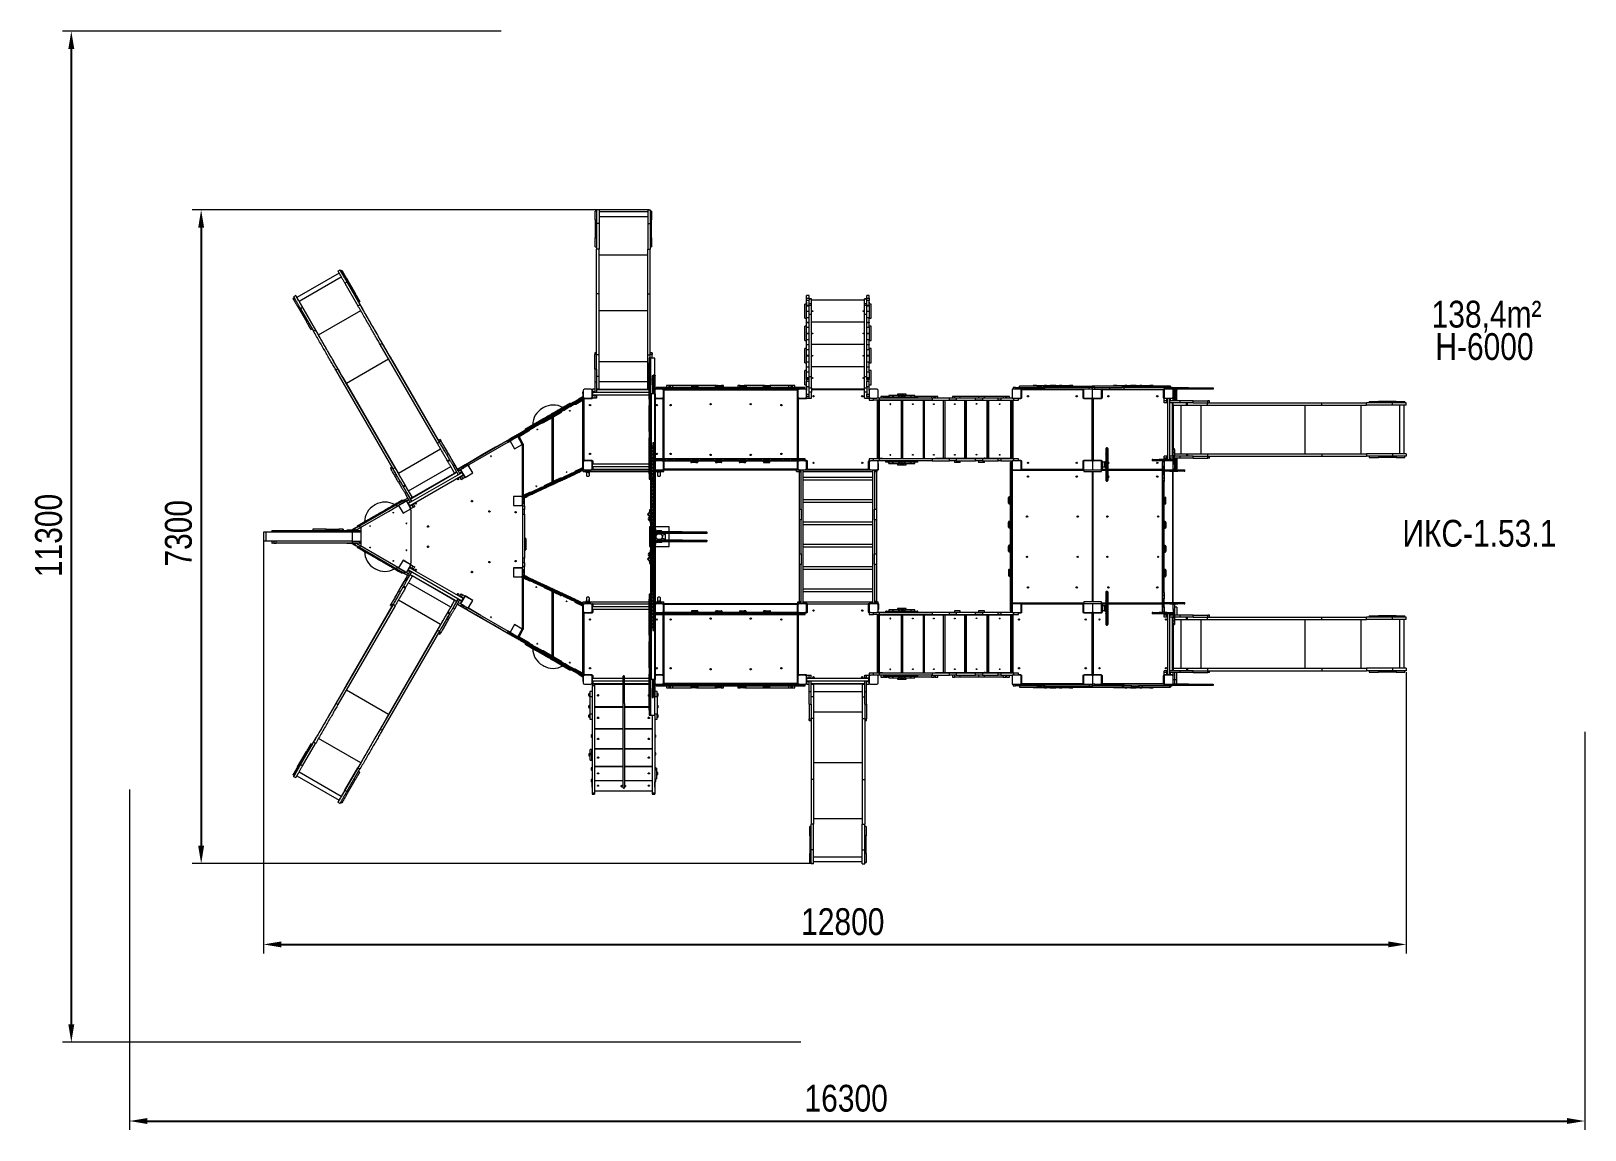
# Model space of a CAD drawing. Header units: millimetres. Extents: x -9110 to 8278, y -6387 to 5914.
import ezdxf

# ---------------------------------------------------------------- set-up
doc = ezdxf.new("R2010")
doc.units = ezdxf.units.MM
for name, color, linetype in [('DIKOM_АРТИКУЛ', 7, 'Continuous'), ('DIKOM_ОБЪЕКТ', 7, 'Continuous'), ('DIKOM_РАЗМЕР_ЗОНА', 7, 'Continuous'), ('DIKOM_РАЗМЕР_ОБЪЕКТА', 7, 'Continuous')]:
    doc.layers.add(name, color=color, linetype=linetype)
doc.styles.add('style1', font='arial.ttf', dxfattribs={"width": 0.8})
doc.dimstyles.new('1-50', dxfattribs={"dimtxt": 300, "dimasz": 200, "dimexe": 100, "dimexo": 0, "dimgap": 100, "dimtad": 1, "dimtxsty": 'style1', "dimcen": 200, "dimclrd": 7, "dimclre": 7, "dimclrt": 7, "dimadec": 1, "dimazin": 2, "dimtfac": 1, "dimtmove": 0, "dimatfit": 2, "dimfxl": 0, "dimlwd": 25, "dimlwe": 18, "dimarcsym": 0})

msp = doc.modelspace()

# ---------------------------------------------------------------- texts
at = {"layer": 'DIKOM_АРТИКУЛ', "insert": (6236.014, 442.456), "char_height": 300, "attachment_point": 1, "style": 'style1'}
msp.add_mtext_dynamic_manual_height_columns('ИКС-1.53.1', width=1667.53662, gutter_width=20, heights=[0], dxfattribs=at)
at = {"layer": 'DIKOM_РАЗМЕР_ОБЪЕКТА', "char_height": 300, "width": 5885.53069, "attachment_point": 1, "style": 'style1'}
for s, insert in [('138,4m²', (6562.165, 2895.434)), ('H-6000', (6604.251, 2532.604))]:
    msp.add_mtext(s, dxfattribs=dict(at, insert=insert))

# ---------------------------------------------------------------- blocks, each defined once
blk = doc.blocks.new('*D9')
at = {"layer": 'Defpoints', "color": 0, "transparency": 16777216}
for p in [(-2195, 3914), (-7207, -3406), (-368, -3406)]:
    blk.add_point(p, dxfattribs=at)
at = {"layer": 'DIKOM_РАЗМЕР_ОБЪЕКТА', "color": 7, "lineweight": 18, "transparency": 16777216}
for p, q in [((-2195, 3914), (-7307, 3914)), ((-368, -3406), (-7307, -3406))]:
    blk.add_line(p, q, dxfattribs=at)
at = {"layer": 'DIKOM_РАЗМЕР_ОБЪЕКТА', "color": 7, "lineweight": 25, "transparency": 16777216}
blk.add_line((-7207, 3714), (-7207, -3206), dxfattribs=at)
at = {"layer": 'DIKOM_РАЗМЕР_ОБЪЕКТА', "color": 7, "transparency": 16777216}
for points in [[(-7240, 3714), (-7174, 3714), (-7207, 3914)], [(-7240, -3206), (-7174, -3206), (-7207, -3406)]]:
    blk.add_solid(points, dxfattribs=at)
at = {"layer": 'DIKOM_РАЗМЕР_ОБЪЕКТА', "color": 7, "transparency": 16777216, "insert": (-7460, 292), "char_height": 300, "attachment_point": 5, "rotation": 90, "style": 'style1'}
blk.add_mtext('7300', dxfattribs=at)
blk = doc.blocks.new('*D10')
at = {"layer": 'Defpoints', "color": 0, "transparency": 16777216}
for p in [(-3851, 5914), (-8660, -5406), (-498, -5406)]:
    blk.add_point(p, dxfattribs=at)
at = {"layer": 'DIKOM_РАЗМЕР_ЗОНА', "color": 7, "lineweight": 18, "transparency": 16777216}
for p, q in [((-3851, 5914), (-8760, 5914)), ((-498, -5406), (-8760, -5406))]:
    blk.add_line(p, q, dxfattribs=at)
at = {"layer": 'DIKOM_РАЗМЕР_ЗОНА', "color": 7, "lineweight": 25, "transparency": 16777216}
blk.add_line((-8660, 5714), (-8660, -5206), dxfattribs=at)
at = {"layer": 'DIKOM_РАЗМЕР_ЗОНА', "color": 7, "transparency": 16777216}
for points in [[(-8693, 5714), (-8627, 5714), (-8660, 5914)], [(-8693, -5206), (-8627, -5206), (-8660, -5406)]]:
    blk.add_solid(points, dxfattribs=at)
at = {"layer": 'DIKOM_РАЗМЕР_ЗОНА', "color": 7, "transparency": 16777216, "insert": (-8913, 268), "char_height": 300, "attachment_point": 5, "rotation": 90, "style": 'style1'}
blk.add_mtext('11300', dxfattribs=at)
blk = doc.blocks.new('*D11')
at = {"layer": 'Defpoints', "color": 0, "transparency": 16777216}
for p in [(-6510, 304), (6278, -1263), (6278, -4310)]:
    blk.add_point(p, dxfattribs=at)
at = {"layer": 'DIKOM_РАЗМЕР_ОБЪЕКТА', "color": 7, "lineweight": 18, "transparency": 16777216}
for p, q in [((-6510, 304), (-6510, -4410)), ((6278, -1263), (6278, -4410))]:
    blk.add_line(p, q, dxfattribs=at)
at = {"layer": 'DIKOM_РАЗМЕР_ОБЪЕКТА', "color": 7, "lineweight": 25, "transparency": 16777216}
blk.add_line((-6310, -4310), (6078, -4310), dxfattribs=at)
at = {"layer": 'DIKOM_РАЗМЕР_ОБЪЕКТА', "color": 7, "transparency": 16777216}
for points in [[(-6310, -4277), (-6310, -4343), (-6510, -4310)], [(6078, -4277), (6078, -4343), (6278, -4310)]]:
    blk.add_solid(points, dxfattribs=at)
at = {"layer": 'DIKOM_РАЗМЕР_ОБЪЕКТА', "color": 7, "transparency": 16777216, "insert": (-27, -4057), "char_height": 300, "attachment_point": 5, "style": 'style1'}
blk.add_mtext('12800', dxfattribs=at)
blk = doc.blocks.new('*D12')
at = {"layer": 'Defpoints', "color": 0, "transparency": 16777216}
for p in [(8278, -1932), (-8010, -2575), (8278, -6287)]:
    blk.add_point(p, dxfattribs=at)
at = {"layer": 'DIKOM_РАЗМЕР_ЗОНА', "color": 7, "lineweight": 18, "transparency": 16777216}
for p, q in [((8278, -1932), (8278, -6387)), ((-8010, -2575), (-8010, -6387))]:
    blk.add_line(p, q, dxfattribs=at)
at = {"layer": 'DIKOM_РАЗМЕР_ЗОНА', "color": 7, "lineweight": 25, "transparency": 16777216}
blk.add_line((-7810, -6287), (8078, -6287), dxfattribs=at)
at = {"layer": 'DIKOM_РАЗМЕР_ЗОНА', "color": 7, "transparency": 16777216}
for points in [[(-7810, -6254), (-7810, -6320), (-8010, -6287)], [(8078, -6254), (8078, -6320), (8278, -6287)]]:
    blk.add_solid(points, dxfattribs=at)
at = {"layer": 'DIKOM_РАЗМЕР_ЗОНА', "color": 7, "transparency": 16777216, "insert": (11, -6034), "char_height": 300, "attachment_point": 5, "style": 'style1'}
blk.add_mtext('16300', dxfattribs=at)

# ---------------------------------------------------------------- dimensions: what is measured, and where the dimension line sits
at = {"layer": 'DIKOM_РАЗМЕР_ЗОНА'}
dim = msp.add_linear_dim(base=(-8660.16, -5406.454), p1=(-3851.314, 5914.391), p2=(-497.849, -5406.454), angle=90, text='11300', dimstyle='1-50', dxfattribs=at)
dim.commit()
dim.dimension.update_dxf_attribs({"geometry": '*D10', "text_midpoint": (-8660.16, 268.455), "dimtype": 160})
dim = msp.add_linear_dim(base=(8278.196, -6286.86), p1=(-8009.939, -2574.835), p2=(8278.196, -1932.032), text='16300', dimstyle='1-50', dxfattribs=at)
dim.commit()
dim.dimension.update_dxf_attribs({"geometry": '*D12', "text_midpoint": (11.023, -6286.86), "dimtype": 160})
at = {"layer": 'DIKOM_РАЗМЕР_ОБЪЕКТА'}
dim = msp.add_linear_dim(base=(-7206.946, -3406.454), p1=(-2194.748, 3914.391), p2=(-367.748, -3406.454), angle=90, text='7300', dimstyle='1-50', dxfattribs=at)
dim.commit()
dim.dimension.update_dxf_attribs({"geometry": '*D9', "text_midpoint": (-7206.946, 292.262), "dimtype": 160})
dim = msp.add_linear_dim(base=(6278.196, -4309.959), p1=(-6509.939, 303.968), p2=(6278.196, -1263.032), text='12800', dimstyle='1-50', dxfattribs=at)
dim.commit()
dim.dimension.update_dxf_attribs({"geometry": '*D11', "text_midpoint": (-27.257, -4309.959), "dimtype": 160})

# ---------------------------------------------------------------- linework, layer by layer
at = {"layer": 'DIKOM_ОБЪЕКТ', "color": 7, "linetype": 'Continuous', "lineweight": 15}
for p, q in [((-2781.248, 3899.807), (-2796.248, 3899.807)), ((-2796.248, 3801.553), (-2796.248, 3899.807)), ((-2754.248, 3914.391), (-2781.248, 3914.391)), ((-2781.248, 3914.391), (-2781.248, 3759.975)), ((-2754.248, 3914.391), (-2754.248, 3759.975)), ((-2208.248, 3889.391), (-2754.248, 3889.391)), ((-2754.248, 3840.264), (-2208.248, 3840.264)), ((-2208.248, 3914.391), (-2181.248, 3914.391)), ((-2208.248, 3914.391), (-2208.248, 3759.975)), ((-2181.248, 3914.391), (-2181.248, 3759.975)), ((-2166.248, 3899.807), (-2181.248, 3899.807)), ((-2166.248, 3899.807), (-2166.248, 3801.553)), ((-2796.248, 3801.553), (-2781.248, 3801.553)), ((-2796.248, 3801.553), (-2796.248, 3601.583)), ((-2754.248, 3759.975), (-2781.248, 3759.975)), ((-2781.248, 3759.975), (-2781.248, 3473.105)), ((-2754.248, 3759.975), (-2754.248, 3473.105)), ((-2208.248, 3759.975), (-2181.248, 3759.975)), ((-2208.248, 3759.975), (-2208.248, 3473.105)), ((-2166.248, 3801.553), (-2181.248, 3801.553)), ((-2181.248, 3759.975), (-2181.248, 3473.105)), ((-2166.248, 3601.583), (-2166.248, 3801.553)), ((-2796.248, 3499.838), (-2796.248, 3601.583)), ((-2796.248, 3601.583), (-2781.248, 3601.583)), ((-2796.248, 3499.838), (-2781.248, 3499.838)), ((-2166.248, 3601.583), (-2181.248, 3601.583)), ((-2181.248, 3499.838), (-2166.248, 3499.838)), ((-2166.248, 3601.583), (-2166.248, 3499.838)), ((-2754.248, 3473.105), (-2781.248, 3473.105)), ((-2781.248, 2972.837), (-2781.248, 3473.105)), ((-2754.248, 2972.837), (-2754.248, 3473.105)), ((-2754.248, 3410.727), (-2208.248, 3410.727)), ((-2208.248, 3473.105), (-2181.248, 3473.105)), ((-2208.248, 2972.837), (-2208.248, 3473.105)), ((-2181.248, 2972.837), (-2181.248, 3473.105)), ((-5663.471, 3204.611), (-6136.317, 2931.613)), ((-6111.753, 2889.063), (-5638.907, 3162.061)), ((-5675.967, 3226.263), (-5652.585, 3239.763)), ((-5675.967, 3226.26), (-5652.584, 3239.76)), ((-5675.967, 3226.26), (-5675.967, 3226.263)), ((-5652.584, 3239.76), (-5652.585, 3239.763)), ((-5632.302, 3234.632), (-5645.292, 3227.132)), ((-5596.164, 3142.033), (-5583.174, 3149.532)), ((-5596.164, 3142.033), (-5496.18, 2968.854)), ((-5583.174, 3149.532), (-5483.189, 2976.354)), ((-5581.431, 3146.526), (-5481.445, 2973.347)), ((-5598.758, 3092.519), (-5575.375, 3106.019)), ((-5598.758, 3092.519), (-5453.065, 2840.17)), ((-5575.375, 3106.019), (-5429.682, 2853.67)), ((-5496.18, 2968.854), (-5483.189, 2976.354)), ((-2754.248, 2972.837), (-2781.248, 2972.837)), ((-2781.248, 2291.275), (-2781.248, 2972.837)), ((-2754.248, 2289.778), (-2754.248, 2972.837)), ((-2208.248, 2972.837), (-2181.248, 2972.837)), ((-2208.248, 2289.778), (-2208.248, 2972.837)), ((-2181.248, 2291.275), (-2181.248, 2972.837)), ((-6164.91, 2927.131), (-6177.898, 2919.632)), ((-6148.817, 2953.263), (-6172.2, 2939.763)), ((-6148.817, 2953.26), (-6172.2, 2939.76)), ((-6172.2, 2939.76), (-6172.2, 2939.763)), ((-6148.817, 2953.26), (-6148.817, 2953.263)), ((-6128.771, 2834.533), (-6115.781, 2842.031)), ((-6128.771, 2834.533), (-6028.785, 2661.353)), ((-5894.726, 2513.162), (-6111.753, 2889.063)), ((-6071.608, 2819.519), (-6094.99, 2806.019)), ((-6094.99, 2806.019), (-5949.297, 2553.67)), ((-6071.608, 2819.519), (-5925.914, 2567.17)), ((-5894.726, 2513.162), (-5421.881, 2786.159)), ((-5453.065, 2840.17), (-5429.682, 2853.67)), ((-5445.308, 2880.748), (-5432.317, 2888.248)), ((-5445.307, 2880.748), (-5397.971, 2798.76)), ((-2754.248, 2785.391), (-2208.248, 2785.391)), ((-431.248, 2858.797), (-452.248, 2858.797)), ((-452.248, 2698.797), (-452.248, 2858.797)), ((-431.248, 2878.797), (-434.248, 2878.797)), ((-434.248, 2878.797), (-434.248, 2858.797)), ((-404.248, 2953.797), (-431.248, 2953.797)), ((-431.248, 2924.668), (-431.248, 2953.797)), ((-431.248, 2924.668), (-404.248, 2924.668)), ((-431.248, 2899.48), (-431.248, 2924.668)), ((-404.248, 2899.48), (-431.248, 2899.48)), ((-431.248, 2846.546), (-431.248, 2899.48)), ((-431.248, 2846.546), (-404.248, 2846.546)), ((-431.248, 2835.758), (-431.248, 2846.546)), ((-404.248, 2835.758), (-431.248, 2835.758)), ((-431.248, 2776.847), (-431.248, 2835.758)), ((-404.248, 2924.668), (-404.248, 2953.797)), ((-404.248, 2924.668), (-404.248, 2906.15)), ((-377.248, 2915.69), (-404.248, 2915.69)), ((-404.248, 2915.042), (-377.248, 2915.042)), ((-404.248, 2866.384), (-404.248, 2906.15)), ((-404.248, 2866.384), (-377.248, 2866.384)), ((-404.248, 2846.256), (-404.248, 2866.384)), ((-404.248, 2846.256), (-377.248, 2846.256)), ((-404.248, 2744.387), (-404.248, 2846.256)), ((-377.248, 2915.042), (-377.248, 2915.69)), ((-377.248, 2866.384), (-377.248, 2915.042)), ((214.752, 2903.797), (-377.248, 2903.797)), ((-377.248, 2846.256), (-377.248, 2866.384)), ((-377.248, 2744.387), (-377.248, 2846.256)), ((241.752, 2915.69), (214.752, 2915.69)), ((214.752, 2915.042), (214.752, 2915.69)), ((214.752, 2915.042), (241.752, 2915.042)), ((214.752, 2866.384), (214.752, 2915.042)), ((214.752, 2866.384), (241.752, 2866.384)), ((214.752, 2846.256), (214.752, 2866.384)), ((214.752, 2846.256), (241.752, 2846.256)), ((214.752, 2744.387), (214.752, 2846.256)), ((268.752, 2953.797), (241.752, 2953.797)), ((241.752, 2924.668), (241.752, 2953.797)), ((241.752, 2924.668), (268.752, 2924.668)), ((241.752, 2906.15), (241.752, 2924.668)), ((241.752, 2866.384), (241.752, 2906.15)), ((268.752, 2899.48), (241.752, 2899.48)), ((241.752, 2846.256), (241.752, 2866.384)), ((241.752, 2846.546), (268.752, 2846.546)), ((241.752, 2744.387), (241.752, 2846.256)), ((268.752, 2835.758), (241.752, 2835.758)), ((268.752, 2924.668), (268.752, 2953.797)), ((268.752, 2924.668), (268.752, 2899.48)), ((268.752, 2846.546), (268.752, 2899.48)), ((271.752, 2878.797), (268.752, 2878.797)), ((289.752, 2858.797), (268.752, 2858.797)), ((268.752, 2846.546), (268.752, 2835.758)), ((268.752, 2835.758), (268.752, 2776.847)), ((271.752, 2858.797), (271.752, 2878.797)), ((289.752, 2698.797), (289.752, 2858.797)), ((-6028.785, 2661.353), (-6015.797, 2668.852)), ((-452.248, 2698.797), (-431.248, 2698.797)), ((-431.248, 2609.797), (-452.248, 2609.797)), ((-452.248, 2449.797), (-452.248, 2609.797)), ((-404.248, 2776.847), (-431.248, 2776.847)), ((-431.248, 2705.797), (-431.248, 2776.847)), ((-404.248, 2705.797), (-431.248, 2705.797)), ((-431.248, 2655.797), (-431.248, 2705.797)), ((-431.248, 2655.797), (-404.248, 2655.797)), ((-431.248, 2649.797), (-431.248, 2655.797)), ((-404.248, 2649.797), (-431.248, 2649.797)), ((-431.248, 2599.797), (-431.248, 2649.797)), ((-404.248, 2744.387), (-377.248, 2744.387)), ((-404.248, 2046.342), (-404.248, 2744.387)), ((-377.248, 2046.342), (-377.248, 2744.387)), ((214.752, 2654.797), (-377.248, 2654.797)), ((214.752, 2744.387), (241.752, 2744.387)), ((214.752, 2046.342), (214.752, 2744.387)), ((268.752, 2776.847), (241.752, 2776.847)), ((241.752, 2046.342), (241.752, 2744.387)), ((268.752, 2705.797), (241.752, 2705.797)), ((241.752, 2655.797), (268.752, 2655.797)), ((268.752, 2649.797), (241.752, 2649.797)), ((268.752, 2776.847), (268.752, 2705.797)), ((268.752, 2655.797), (268.752, 2705.797)), ((268.752, 2698.797), (289.752, 2698.797)), ((268.752, 2655.797), (268.752, 2649.797)), ((268.752, 2599.797), (268.752, 2649.797)), ((289.752, 2609.797), (268.752, 2609.797)), ((289.752, 2449.797), (289.752, 2609.797)), ((-5977.914, 2573.248), (-5964.928, 2580.745)), ((-5925.914, 2567.17), (-5949.297, 2553.67)), ((-452.248, 2449.797), (-431.248, 2449.797)), ((-431.248, 2599.797), (-404.248, 2599.797)), ((-431.248, 2529.797), (-431.248, 2599.797)), ((-404.248, 2529.797), (-431.248, 2529.797)), ((-431.248, 2526.797), (-431.248, 2529.797)), ((-404.248, 2526.797), (-431.248, 2526.797)), ((-431.248, 2456.797), (-431.248, 2526.797)), ((-404.248, 2456.797), (-431.248, 2456.797)), ((-431.248, 2406.797), (-431.248, 2456.797)), ((241.752, 2599.797), (268.752, 2599.797)), ((268.752, 2529.797), (241.752, 2529.797)), ((268.752, 2526.797), (241.752, 2526.797)), ((268.752, 2456.797), (241.752, 2456.797)), ((268.752, 2599.797), (268.752, 2529.797)), ((268.752, 2529.797), (268.752, 2526.797)), ((268.752, 2526.797), (268.752, 2456.797)), ((268.752, 2406.797), (268.752, 2456.797)), ((268.752, 2449.797), (289.752, 2449.797)), ((-5202.929, 2406.91), (-5179.546, 2420.41)), ((-4563.66, 1299.59), (-5202.929, 2406.91)), ((-4540.278, 1313.09), (-5179.546, 2420.41)), ((-2781.248, 2312.875), (-2802.248, 2312.875)), ((-2802.248, 2312.875), (-2802.248, 2294.013)), ((-2781.248, 2294.013), (-2802.248, 2294.013)), ((-2802.248, 2127.87), (-2802.248, 2294.013)), ((-2781.248, 2127.87), (-2781.248, 2291.275)), ((-2754.248, 2289.778), (-2781.248, 2289.778)), ((-2754.248, 2045.845), (-2754.248, 2289.778)), ((-2208.248, 2289.778), (-2181.248, 2289.778)), ((-2208.248, 2045.845), (-2208.248, 2289.778)), ((-2160.248, 2312.875), (-2181.248, 2312.875)), ((-2160.248, 2294.013), (-2181.248, 2294.013)), ((-2181.248, 2257.009), (-2181.248, 2291.275)), ((-2160.248, 2312.875), (-2160.248, 2294.013)), ((-2160.248, 2253.968), (-2160.248, 2294.013)), ((-431.248, 2359.797), (-452.248, 2359.797)), ((-452.248, 2199.797), (-452.248, 2359.797)), ((-431.248, 2406.797), (-404.248, 2406.797)), ((-431.248, 2400.797), (-431.248, 2406.797)), ((-404.248, 2400.797), (-431.248, 2400.797)), ((-431.248, 2350.797), (-431.248, 2400.797)), ((-431.248, 2350.797), (-404.248, 2350.797)), ((-431.248, 2280.797), (-431.248, 2350.797)), ((-404.248, 2280.797), (-431.248, 2280.797)), ((-431.248, 2276.797), (-431.248, 2280.797)), ((-404.248, 2276.797), (-431.248, 2276.797)), ((-431.248, 2206.797), (-431.248, 2276.797)), ((214.752, 2404.797), (-377.248, 2404.797)), ((241.752, 2406.797), (268.752, 2406.797)), ((268.752, 2400.797), (241.752, 2400.797)), ((241.752, 2350.797), (268.752, 2350.797)), ((268.752, 2280.797), (241.752, 2280.797)), ((268.752, 2276.797), (241.752, 2276.797)), ((268.752, 2406.797), (268.752, 2400.797)), ((268.752, 2350.797), (268.752, 2400.797)), ((289.752, 2359.797), (268.752, 2359.797)), ((268.752, 2350.797), (268.752, 2280.797)), ((268.752, 2280.797), (268.752, 2276.797)), ((268.752, 2276.797), (268.752, 2206.797)), ((289.752, 2199.797), (289.752, 2359.797)), ((-5675.779, 2133.91), (-5699.161, 2120.41)), ((-5059.893, 1013.09), (-5699.161, 2120.41)), ((-5036.51, 1026.59), (-5675.779, 2133.91)), ((-5582.057, 1971.586), (-5109.215, 2244.581)), ((-4551.819, 1333.105), (-5066.541, 2224.689)), ((-2781.248, 2127.87), (-2802.248, 2127.87)), ((-2802.248, 2127.87), (-2802.248, 1985.119)), ((-2781.248, 2127.87), (-2781.248, 1985.119)), ((-2754.248, 2216.984), (-2208.248, 2216.984)), ((-2179.816, 2257.009), (-2194.816, 2257.009)), ((-2194.816, 2257.009), (-2194.816, 2198.639)), ((-2194.816, 2198.639), (-2179.816, 2198.639)), ((-2194.816, 1794.875), (-2194.816, 2198.639)), ((-2179.816, 2198.639), (-2179.816, 2257.009)), ((-2179.816, 2253.968), (-2179.816, 2243.791)), ((-2174.816, 2253.968), (-2179.816, 2253.968)), ((-2179.816, 1794.875), (-2179.816, 2198.639)), ((-2134.816, 2253.968), (-2174.816, 2253.968)), ((-2174.816, 503.968), (-2174.816, 2253.968)), ((-2129.816, 2253.968), (-2134.816, 2253.968)), ((-2129.816, -1746.032), (-2129.816, 2253.968)), ((-452.248, 2199.797), (-431.248, 2199.797)), ((-431.248, 2115.576), (-452.248, 2115.576)), ((-452.248, 1955.576), (-452.248, 2115.576)), ((-404.248, 2206.797), (-431.248, 2206.797)), ((-431.248, 2156.797), (-431.248, 2206.797)), ((-431.248, 2156.797), (-404.248, 2156.797)), ((-431.248, 2150.797), (-431.248, 2156.797)), ((-404.248, 2150.797), (-431.248, 2150.797)), ((-431.248, 2100.797), (-431.248, 2150.797)), ((-431.248, 2100.797), (-404.248, 2100.797)), ((-431.248, 2030.797), (-431.248, 2100.797)), ((214.752, 2155.797), (-377.248, 2155.797)), ((268.752, 2206.797), (241.752, 2206.797)), ((241.752, 2156.797), (268.752, 2156.797)), ((268.752, 2150.797), (241.752, 2150.797)), ((241.752, 2100.797), (268.752, 2100.797)), ((268.752, 2156.797), (268.752, 2206.797)), ((268.752, 2199.797), (289.752, 2199.797)), ((268.752, 2156.797), (268.752, 2150.797)), ((268.752, 2100.797), (268.752, 2150.797)), ((289.752, 2115.576), (268.752, 2115.576)), ((268.752, 2100.797), (268.752, 2030.797)), ((289.752, 1955.576), (289.752, 2115.576)), ((-5000.115, 963.565), (-5582.057, 1971.586)), ((-2781.248, 1985.119), (-2802.248, 1985.119)), ((-2802.248, 1985.119), (-2802.248, 1867.468)), ((-2754.248, 2045.845), (-2781.248, 2045.845)), ((-2781.248, 1985.119), (-2781.248, 1867.468)), ((-2754.248, 1903.969), (-2754.248, 2045.845)), ((-2754.248, 1992.008), (-2208.248, 1992.008)), ((-2208.248, 1903.969), (-2208.248, 2045.845)), ((-2208.248, 2045.845), (-2194.816, 2045.845)), ((-2179.816, 2060.632), (-2179.816, 1927.773)), ((-2159.816, 2053.968), (-2159.816, 2033.111)), ((-2149.816, 2053.968), (-2159.816, 2053.968)), ((-2159.816, 2033.111), (-2159.816, 2026.04)), ((-2151.271, 2033.111), (-2159.816, 2033.111)), ((-2159.816, 2026.04), (-2159.816, 2011.039)), ((-2159.816, 2011.039), (-2159.816, 1996.897)), ((-2159.816, 1996.897), (-2159.816, 1981.897)), ((-2159.816, 1981.897), (-2159.816, 1974.826)), ((-2159.816, 1974.826), (-2159.816, 1953.968)), ((-2159.816, 1974.826), (-2151.265, 1974.826)), ((-2159.816, 1953.968), (-2154.816, 1953.968)), ((-2154.816, 1953.968), (-2151.293, 1953.968)), ((-2140.305, 1853.969), (-2140.305, 2068.669)), ((-2116.248, 1924.968), (-2116.248, 1903.968)), ((-2107.676, 1924.968), (-2116.248, 1924.968)), ((-2096.786, 1916.968), (-2115.248, 1916.968)), ((-2115.248, 1916.968), (-2115.248, 1903.968)), ((-2096.786, 1916.968), (-1966.401, 1916.968)), ((-2096.786, 1903.968), (-2096.786, 1916.968)), ((-1965.786, 1924.968), (-2096.171, 1924.968)), ((-1999.838, 1945.969), (-1999.838, 1924.968)), ((-1969.838, 1945.969), (-1999.838, 1945.969)), ((-1969.838, 1924.968), (-1969.838, 1945.969)), ((-1959.782, 1945.969), (-1969.838, 1945.969)), ((-1937.951, 1916.968), (-1966.401, 1916.968)), ((-1966.401, 1916.968), (-1966.401, 1903.968)), ((-1959.782, 1945.969), (-1959.782, 1924.968)), ((-1929.955, 1945.969), (-1959.782, 1945.969)), ((-1937.951, 1903.968), (-1937.951, 1916.968)), ((-1937.951, 1916.968), (-1878.645, 1916.968)), ((-1929.955, 1924.968), (-1929.955, 1945.969)), ((-1713.531, 1945.969), (-1929.955, 1945.969)), ((-1855.459, 1916.968), (-1878.645, 1916.968)), ((-1878.645, 1916.968), (-1878.645, 1903.968)), ((-1855.459, 1903.968), (-1855.459, 1916.968)), ((-1855.459, 1916.968), (-1741.645, 1916.968)), ((-1741.244, 1924.968), (-1855.058, 1924.968)), ((-1713.828, 1916.968), (-1741.645, 1916.968)), ((-1741.645, 1916.968), (-1741.645, 1903.968)), ((-1721.175, 1937.968), (-1721.175, 1932.969)), ((-1721.175, 1937.968), (-1720.083, 1937.968)), ((-1721.175, 1932.969), (-1720.083, 1932.969)), ((-1720.126, 1937.968), (-1720.126, 1932.969)), ((-1720.126, 1937.968), (-1661.144, 1937.968)), ((-1720.126, 1932.969), (-1661.144, 1932.969)), ((-1713.828, 1903.968), (-1713.828, 1916.968)), ((-1713.828, 1916.968), (-1706.741, 1916.968)), ((-1712.288, 1945.969), (-1712.374, 1945.969)), ((-1712.313, 1924.968), (-1712.374, 1924.968)), ((-1706.741, 1903.968), (-1706.741, 1916.968)), ((-1706.741, 1916.968), (-1693.808, 1916.968)), ((-1674.427, 1924.968), (-1694.031, 1924.968)), ((-1693.808, 1903.968), (-1693.808, 1916.968)), ((-1693.808, 1916.968), (-1674.204, 1916.968)), ((-1674.204, 1916.968), (-1660.999, 1916.968)), ((-1674.204, 1903.968), (-1674.204, 1916.968)), ((-1658.691, 1945.969), (-1669.139, 1945.969)), ((-1661.144, 1932.969), (-1661.144, 1937.968)), ((-1661.144, 1937.968), (-1650.696, 1937.968)), ((-1650.696, 1932.969), (-1661.144, 1932.969)), ((-1660.999, 1916.968), (-1652.26, 1916.968)), ((-1660.999, 1903.968), (-1660.999, 1916.968)), ((-1657.925, 1945.969), (-1658.341, 1945.969)), ((-1657.042, 1945.969), (-1657.925, 1945.969)), ((-1655.877, 1945.969), (-1657.042, 1945.969)), ((-1441.8, 1945.969), (-1655.519, 1945.969)), ((-1624.942, 1916.968), (-1652.26, 1916.968)), ((-1652.26, 1916.968), (-1652.26, 1903.968)), ((-1650.696, 1937.968), (-1650.696, 1932.969)), ((-1650.696, 1937.968), (-1650.678, 1937.968)), ((-1650.696, 1932.969), (-1650.678, 1932.969)), ((-1650.678, 1932.969), (-1650.678, 1937.968)), ((-1650.678, 1937.968), (-1650.25, 1937.968)), ((-1650.25, 1932.969), (-1650.678, 1932.969)), ((-1650.25, 1937.968), (-1650.25, 1932.969)), ((-1650.25, 1937.968), (-1649.047, 1937.968)), ((-1650.25, 1932.969), (-1649.047, 1932.969)), ((-1649.047, 1932.969), (-1649.047, 1937.968)), ((-1649.047, 1937.968), (-1647.882, 1937.968)), ((-1647.882, 1932.969), (-1649.047, 1932.969)), ((-1647.882, 1937.968), (-1647.882, 1932.969)), ((-1647.882, 1937.968), (-1647.862, 1937.968)), ((-1647.882, 1932.969), (-1647.862, 1932.969)), ((-1647.862, 1932.969), (-1647.862, 1937.968)), ((-1475.793, 1924.968), (-1625.171, 1924.968)), ((-1624.942, 1903.968), (-1624.942, 1916.968)), ((-1624.942, 1916.968), (-1475.564, 1916.968)), ((-1475.564, 1916.968), (-1475.564, 1903.968)), ((-1451.116, 1916.968), (-1475.564, 1916.968)), ((-1451.116, 1903.968), (-1451.116, 1916.968)), ((-1451.116, 1916.968), (-1392.065, 1916.968)), ((-1449.8, 1937.968), (-1449.8, 1932.969)), ((-1449.78, 1937.968), (-1449.8, 1937.968)), ((-1449.78, 1932.969), (-1449.8, 1932.969)), ((-1449.78, 1937.968), (-1448.615, 1937.968)), ((-1449.78, 1932.969), (-1449.78, 1937.968)), ((-1448.615, 1932.969), (-1449.78, 1932.969)), ((-1447.411, 1937.968), (-1448.615, 1937.968)), ((-1448.615, 1937.968), (-1448.615, 1932.969)), ((-1447.411, 1932.969), (-1448.615, 1932.969)), ((-1447.411, 1932.969), (-1447.411, 1937.968)), ((-1447.411, 1937.968), (-1446.984, 1937.968)), ((-1446.984, 1932.969), (-1447.411, 1932.969)), ((-1446.984, 1937.968), (-1446.984, 1932.969)), ((-1446.966, 1937.968), (-1446.984, 1937.968)), ((-1446.966, 1932.969), (-1446.984, 1932.969)), ((-1446.966, 1937.968), (-1436.518, 1937.968)), ((-1446.966, 1932.969), (-1446.966, 1937.968)), ((-1436.518, 1932.969), (-1446.966, 1932.969)), ((-1441.785, 1945.969), (-1440.62, 1945.969)), ((-1440.62, 1945.969), (-1439.737, 1945.969)), ((-1439.737, 1945.969), (-1439.252, 1945.969)), ((-1438.971, 1945.969), (-1428.523, 1945.969)), ((-1436.518, 1937.968), (-1436.518, 1932.969)), ((-1377.536, 1937.968), (-1436.518, 1937.968)), ((-1377.536, 1932.969), (-1436.518, 1932.969)), ((-1367.569, 1916.968), (-1392.065, 1916.968)), ((-1392.065, 1916.968), (-1392.065, 1903.968)), ((-1385.4, 1945.969), (-1385.288, 1945.969)), ((-1384.532, 1945.969), (-1384.521, 1945.969)), ((-1362.95, 1945.969), (-1384.126, 1945.969)), ((-1376.487, 1937.968), (-1377.579, 1937.968)), ((-1376.487, 1932.969), (-1377.579, 1932.969)), ((-1377.536, 1932.969), (-1377.536, 1937.968)), ((-1376.487, 1932.969), (-1376.487, 1937.968)), ((-1367.569, 1903.968), (-1367.569, 1916.968)), ((-1367.569, 1916.968), (-1208.193, 1916.968)), ((-1207.976, 1924.968), (-1367.352, 1924.968)), ((-1362.95, 1924.968), (-1362.95, 1945.969)), ((-1181.139, 1916.968), (-1208.193, 1916.968)), ((-1208.193, 1916.968), (-1208.193, 1903.968)), ((-1199.838, 1945.969), (-1199.838, 1924.968)), ((-1174.526, 1945.969), (-1199.838, 1945.969)), ((-1182.19, 1937.968), (-1182.19, 1932.969)), ((-1123.195, 1937.968), (-1182.19, 1937.968)), ((-1123.195, 1932.969), (-1182.19, 1932.969)), ((-1181.139, 1903.968), (-1181.139, 1916.968)), ((-1181.139, 1916.968), (-1174.797, 1916.968)), ((-1174.797, 1903.968), (-1174.797, 1916.968)), ((-1174.797, 1916.968), (-1160.927, 1916.968)), ((-1169.838, 1945.786), (-1169.838, 1945.969)), ((-1169.838, 1924.968), (-1169.838, 1925.151)), ((-1160.927, 1924.968), (-1160.927, 1916.968)), ((-1140.122, 1924.968), (-1160.927, 1924.968)), ((-1160.927, 1903.968), (-1160.927, 1916.968)), ((-1160.927, 1916.968), (-1140.122, 1916.968)), ((-1140.122, 1924.968), (-1140.122, 1916.968)), ((-1140.122, 1916.968), (-1126.251, 1916.968)), ((-1140.122, 1903.968), (-1140.122, 1916.968)), ((-1131.193, 1945.969), (-1128.854, 1945.969)), ((-1126.251, 1916.968), (-1119.916, 1916.968)), ((-1126.251, 1903.968), (-1126.251, 1916.968)), ((-1125.245, 1945.969), (-1122.355, 1945.969)), ((-1123.195, 1932.969), (-1123.195, 1937.968)), ((-1123.195, 1937.968), (-1120.855, 1937.968)), ((-1120.855, 1932.969), (-1123.195, 1932.969)), ((-1121.221, 1945.969), (-1117.562, 1945.969)), ((-1120.855, 1932.969), (-1120.855, 1937.968)), ((-1120.855, 1937.968), (-1117.658, 1937.968)), ((-1117.658, 1932.969), (-1120.855, 1932.969)), ((-1092.877, 1916.968), (-1119.916, 1916.968)), ((-1119.916, 1916.968), (-1119.916, 1903.968)), ((-1117.658, 1932.969), (-1117.658, 1937.968)), ((-1117.658, 1937.968), (-1114.769, 1937.968)), ((-1114.769, 1932.969), (-1117.658, 1932.969)), ((-905.406, 1945.969), (-1117.559, 1945.969)), ((-1114.769, 1937.968), (-1114.769, 1932.969)), ((-1113.222, 1937.968), (-1114.769, 1937.968)), ((-1113.222, 1932.969), (-1114.769, 1932.969)), ((-1113.222, 1932.969), (-1113.222, 1937.968)), ((-1113.222, 1937.968), (-1109.564, 1937.968)), ((-1109.564, 1932.969), (-1113.222, 1932.969)), ((-1109.564, 1937.968), (-1109.564, 1932.969)), ((-1109.559, 1937.968), (-1109.564, 1937.968)), ((-1109.559, 1932.969), (-1109.564, 1932.969)), ((-1109.559, 1932.969), (-1109.559, 1937.968)), ((-943.901, 1924.968), (-1093.091, 1924.968)), ((-1092.877, 1903.968), (-1092.877, 1916.968)), ((-1092.877, 1916.968), (-943.687, 1916.968)), ((-943.687, 1916.968), (-943.687, 1903.968)), ((-916.231, 1916.968), (-943.687, 1916.968)), ((-916.231, 1903.968), (-916.231, 1916.968)), ((-916.231, 1916.968), (-851.249, 1916.968)), ((-913.406, 1937.968), (-913.406, 1932.969)), ((-913.366, 1937.968), (-913.406, 1937.968)), ((-913.366, 1932.969), (-913.406, 1932.969)), ((-913.366, 1932.969), (-913.366, 1937.968)), ((-913.366, 1937.968), (-911.479, 1937.968)), ((-911.479, 1932.969), (-913.366, 1932.969)), ((-911.479, 1937.968), (-911.479, 1932.969)), ((-911.438, 1937.968), (-911.479, 1937.968)), ((-911.438, 1932.969), (-911.479, 1932.969)), ((-911.438, 1937.968), (-900.469, 1937.968)), ((-911.438, 1932.969), (-911.438, 1937.968)), ((-900.469, 1932.969), (-911.438, 1932.969)), ((-905.377, 1945.969), (-903.624, 1945.969)), ((-903.449, 1945.969), (-892.48, 1945.969)), ((-900.469, 1937.968), (-900.469, 1932.969)), ((-834.514, 1937.968), (-900.469, 1937.968)), ((-834.514, 1932.969), (-900.469, 1932.969)), ((-825.254, 1916.968), (-851.249, 1916.968)), ((-851.249, 1916.968), (-851.249, 1903.968)), ((-632.833, 1945.969), (-842.201, 1945.969)), ((-834.514, 1932.969), (-834.514, 1937.968)), ((-825.254, 1903.968), (-825.254, 1916.968)), ((-825.254, 1916.968), (-661.711, 1916.968)), ((-661.326, 1924.968), (-824.869, 1924.968)), ((-634.876, 1916.968), (-661.711, 1916.968)), ((-661.711, 1916.968), (-661.711, 1903.968)), ((-634.876, 1903.968), (-634.876, 1916.968)), ((-634.876, 1916.968), (-626.521, 1916.968)), ((-632.833, 1945.969), (-632.833, 1924.968)), ((-603.006, 1945.969), (-632.833, 1945.969)), ((-626.521, 1903.968), (-626.521, 1916.968)), ((-626.521, 1916.968), (-615.126, 1916.968)), ((-598.128, 1924.968), (-615.429, 1924.968)), ((-615.126, 1903.968), (-615.126, 1916.968)), ((-615.126, 1916.968), (-597.825, 1916.968)), ((-603.006, 1924.968), (-603.006, 1945.969)), ((-592.95, 1945.969), (-603.006, 1945.969)), ((-597.825, 1916.968), (-586.152, 1916.968)), ((-597.825, 1903.968), (-597.825, 1916.968)), ((-592.95, 1945.969), (-592.95, 1924.968)), ((-562.95, 1945.969), (-592.95, 1945.969)), ((-586.152, 1916.968), (-575.933, 1916.968)), ((-586.152, 1903.968), (-586.152, 1916.968)), ((-549.073, 1916.968), (-575.933, 1916.968)), ((-575.933, 1916.968), (-575.933, 1903.968)), ((-562.95, 1924.968), (-562.95, 1945.969)), ((-466.557, 1924.968), (-549.534, 1924.968)), ((-549.073, 1903.968), (-549.073, 1916.968)), ((-549.073, 1916.968), (-466.097, 1916.968)), ((-466.097, 1916.968), (-466.097, 1903.968)), ((-447.248, 1916.968), (-466.097, 1916.968)), ((-446.248, 1924.968), (-454.753, 1924.968)), ((-452.248, 1955.576), (-431.248, 1955.576)), ((-447.248, 1903.968), (-447.248, 1916.968)), ((-446.248, 1903.968), (-446.248, 1924.968)), ((-404.248, 2030.797), (-431.248, 2030.797)), ((-431.248, 2027.797), (-431.248, 2030.797)), ((-404.248, 2027.797), (-431.248, 2027.797)), ((-431.248, 2014.255), (-431.248, 2027.797)), ((-404.248, 2014.255), (-431.248, 2014.255)), ((-431.248, 2014.255), (-431.248, 1994.079)), ((-431.248, 1994.079), (-404.248, 1994.079)), ((-431.248, 1930.975), (-431.248, 1994.079)), ((-404.248, 1930.975), (-431.248, 1930.975)), ((-431.248, 1930.975), (-431.248, 1888.968)), ((-404.248, 2046.342), (-377.248, 2046.342)), ((-404.248, 2013.461), (-404.248, 2046.342)), ((-404.248, 1994.079), (-404.248, 2013.461)), ((-404.248, 1930.975), (-404.248, 1994.079)), ((-404.248, 1851.152), (-404.248, 1930.975)), ((-404.248, 1919.817), (-377.248, 1919.817)), ((-377.248, 1919.817), (-377.248, 2046.342)), ((-377.248, 1919.817), (-377.248, 1873.797)), ((214.752, 2046.342), (241.752, 2046.342)), ((214.752, 1919.817), (214.752, 2046.342)), ((214.752, 1919.817), (241.752, 1919.817)), ((214.752, 1873.797), (214.752, 1919.817)), ((241.752, 2013.461), (241.752, 2046.342)), ((268.752, 2030.797), (241.752, 2030.797)), ((268.752, 2027.797), (241.752, 2027.797)), ((268.752, 2014.255), (241.752, 2014.255)), ((241.752, 2013.461), (241.752, 1994.079)), ((241.752, 1994.079), (268.752, 1994.079)), ((241.752, 1930.975), (241.752, 1994.079)), ((268.752, 1930.975), (241.752, 1930.975)), ((241.752, 1930.975), (241.752, 1851.152)), ((268.752, 2030.797), (268.752, 2027.797)), ((268.752, 2027.797), (268.752, 2014.255)), ((268.752, 1994.079), (268.752, 2014.255)), ((268.752, 1930.975), (268.752, 1994.079)), ((268.752, 1955.576), (289.752, 1955.576)), ((268.752, 1888.968), (268.752, 1930.975)), ((1878.752, 1924.968), (1878.752, 1903.968)), ((1881.409, 1924.968), (1878.752, 1924.968)), ((1881.409, 1924.968), (1881.409, 1903.968)), ((1907.102, 1924.968), (1881.409, 1924.968)), ((1907.102, 1903.968), (1907.102, 1924.968)), ((1907.102, 1924.968), (2074.797, 1924.968)), ((1951.654, 1924.968), (1951.654, 1939.968)), ((2152.054, 1939.968), (1951.654, 1939.968)), ((2074.797, 1924.968), (2074.797, 1903.968)), ((2074.797, 1924.968), (2231.005, 1924.968)), ((2102.711, 1945.969), (2102.711, 1939.968)), ((2139.415, 1945.969), (2102.711, 1945.969)), ((2139.415, 1945.969), (2228.753, 1945.969)), ((2139.415, 1939.968), (2139.415, 1945.969)), ((2152.054, 1924.968), (2152.054, 1939.968)), ((2152.054, 1939.968), (2159.754, 1939.968)), ((2159.754, 1939.968), (2159.754, 1924.968)), ((2159.754, 1939.968), (2165.274, 1939.968)), ((2165.274, 1939.968), (2165.274, 1924.968)), ((2171.502, 1939.968), (2165.274, 1939.968)), ((2171.502, 1924.968), (2171.502, 1939.968)), ((2178.111, 1939.968), (2171.502, 1939.968)), ((2178.111, 1924.968), (2178.111, 1939.968)), ((2187.637, 1939.968), (2178.111, 1939.968)), ((2187.637, 1924.968), (2187.637, 1939.968)), ((2198.277, 1939.968), (2187.637, 1939.968)), ((2198.277, 1924.968), (2198.277, 1939.968)), ((2223.47, 1939.968), (2198.277, 1939.968)), ((2223.47, 1924.968), (2223.47, 1939.968)), ((2223.47, 1939.968), (2235.416, 1939.968)), ((2254.012, 1945.969), (2228.753, 1945.969)), ((2228.753, 1945.969), (2228.753, 1939.968)), ((2231.005, 1924.968), (2231.005, 1903.968)), ((2730.969, 1924.968), (2231.005, 1924.968)), ((2235.416, 1939.968), (2235.416, 1924.968)), ((2235.416, 1939.968), (2245.188, 1939.968)), ((2245.188, 1939.968), (2245.188, 1924.968)), ((2290.691, 1939.968), (2245.188, 1939.968)), ((2254.012, 1945.969), (2292.711, 1945.969)), ((2254.012, 1939.968), (2254.012, 1945.969)), ((2290.691, 1924.968), (2290.691, 1939.968)), ((2325.102, 1939.968), (2290.691, 1939.968)), ((2292.711, 1945.969), (2292.711, 1939.968)), ((2358.706, 1945.969), (2292.711, 1945.969)), ((2325.102, 1924.968), (2325.102, 1939.968)), ((2325.102, 1939.968), (2359.512, 1939.968)), ((2358.706, 1939.968), (2358.706, 1945.969)), ((2358.706, 1945.969), (2397.405, 1945.969)), ((2359.512, 1939.968), (2359.512, 1924.968)), ((2359.512, 1939.968), (2361.729, 1939.968)), ((2361.729, 1939.968), (2361.729, 1924.968)), ((2366.375, 1939.968), (2361.729, 1939.968)), ((2366.375, 1924.968), (2366.375, 1939.968)), ((2445.342, 1939.968), (2366.375, 1939.968)), ((2422.664, 1945.969), (2397.405, 1945.969)), ((2397.405, 1945.969), (2397.405, 1939.968)), ((2422.664, 1945.969), (2512.002, 1945.969)), ((2422.664, 1939.968), (2422.664, 1945.969)), ((2445.342, 1924.968), (2445.342, 1939.968)), ((2532.699, 1939.968), (2445.342, 1939.968)), ((2548.706, 1945.969), (2512.002, 1945.969)), ((2512.002, 1945.969), (2512.002, 1939.968)), ((2532.699, 1924.968), (2532.699, 1939.968)), ((2532.699, 1939.968), (2601.425, 1939.968)), ((2548.706, 1939.968), (2548.706, 1945.969)), ((2601.425, 1939.968), (2601.425, 1924.968)), ((2601.425, 1939.968), (2701.912, 1939.968)), ((2701.912, 1939.968), (2701.912, 1924.968)), ((2701.912, 1939.968), (2736.429, 1939.968)), ((2730.969, 1903.968), (2730.969, 1924.968)), ((2768.752, 1924.968), (2730.969, 1924.968)), ((2736.429, 1939.968), (2736.429, 1924.968)), ((2736.429, 1939.968), (2763.325, 1939.968)), ((2763.325, 1939.968), (2763.325, 1924.968)), ((3100.402, 1939.968), (2763.325, 1939.968)), ((2768.752, 1903.968), (2768.752, 1924.968)), ((2769.056, 1924.968), (2768.752, 1924.968)), ((2769.044, 1924.968), (2769.044, 1903.968)), ((2794.709, 1924.968), (2769.044, 1924.968)), ((2794.709, 1903.968), (2794.709, 1924.968)), ((2794.709, 1924.968), (2962.405, 1924.968)), ((2962.405, 1903.968), (2962.405, 1924.968)), ((2962.405, 1924.968), (3100.402, 1924.968)), ((3001.619, 1945.969), (3001.619, 1939.968)), ((3038.323, 1945.969), (3001.619, 1945.969)), ((3038.323, 1945.969), (3127.661, 1945.969)), ((3038.323, 1939.968), (3038.323, 1945.969)), ((3100.402, 1939.968), (3100.402, 1924.968)), ((3109.526, 1939.968), (3100.402, 1939.968)), ((3109.526, 1924.968), (3100.402, 1924.968)), ((3109.526, 1924.968), (3109.526, 1939.968)), ((3207.168, 1939.968), (3109.526, 1939.968)), ((3207.168, 1924.968), (3109.526, 1924.968)), ((3118.614, 1924.968), (3118.614, 1903.968)), ((3152.92, 1945.969), (3127.661, 1945.969)), ((3127.661, 1945.969), (3127.661, 1939.968)), ((3152.92, 1945.969), (3191.617, 1945.969)), ((3152.92, 1939.968), (3152.92, 1945.969)), ((3191.62, 1945.969), (3191.62, 1939.968)), ((3257.615, 1945.969), (3191.62, 1945.969)), ((3207.168, 1924.968), (3207.168, 1939.968)), ((3207.168, 1939.968), (3289.772, 1939.968)), ((3280.036, 1924.968), (3207.168, 1924.968)), ((3257.612, 1945.969), (3296.313, 1945.969)), ((3257.615, 1939.968), (3257.615, 1945.969)), ((3613.882, 1924.968), (3280.036, 1924.968)), ((3289.772, 1939.968), (3289.772, 1924.968)), ((3289.772, 1939.968), (3325.225, 1939.968)), ((3321.572, 1945.969), (3296.313, 1945.969)), ((3296.313, 1945.969), (3296.313, 1939.968)), ((3321.572, 1945.969), (3410.909, 1945.969)), ((3321.572, 1939.968), (3321.572, 1945.969)), ((3325.225, 1939.968), (3325.225, 1924.968)), ((3630.67, 1939.968), (3325.225, 1939.968)), ((3447.613, 1945.969), (3410.909, 1945.969)), ((3410.909, 1945.969), (3410.909, 1939.968)), ((3447.613, 1939.968), (3447.613, 1945.969)), ((3568.752, 1918.968), (3568.752, 1903.968)), ((3843.752, 1918.968), (3568.752, 1918.968)), ((3644.067, 1924.968), (3613.882, 1924.968)), ((3613.882, 1924.968), (3613.882, 1918.968)), ((3630.67, 1924.968), (3630.67, 1939.968)), ((3640.404, 1939.968), (3630.67, 1939.968)), ((3640.404, 1924.968), (3640.404, 1939.968)), ((3640.868, 1939.968), (3640.404, 1939.968)), ((3640.868, 1924.968), (3640.868, 1939.968)), ((3644.067, 1924.968), (3644.067, 1918.968)), ((3656.362, 1924.968), (3644.067, 1924.968)), ((3658.894, 1924.968), (3656.362, 1924.968)), ((3656.362, 1918.968), (3656.362, 1924.968)), ((3658.894, 1918.968), (3658.894, 1924.968)), ((3658.894, 1924.968), (3658.898, 1924.968)), ((3658.898, 1924.968), (3658.898, 1918.968)), ((3843.752, 1903.968), (3843.752, 1918.968)), ((3843.752, 1918.968), (4118.752, 1918.968)), ((4118.752, 1918.968), (4118.752, 1903.968)), ((-3043.188, 1756.026), (-3181.752, 1676.026)), ((-3046.518, 1756.414), (-3178.154, 1680.414)), ((-3073.519, 1740.825), (-3077.521, 1747.756)), ((-3063.107, 1744.526), (-3063.107, 1744.525)), ((-2944.336, 1788.849), (-3019.429, 1745.495)), ((-3015.929, 1739.433), (-2940.836, 1782.787)), ((-2983.092, 1794.188), (-2981.593, 1791.59)), ((-2983.065, 1794.203), (-2981.566, 1791.605)), ((-2983.053, 1794.208), (-2981.554, 1791.61)), ((-2950.438, 1813.041), (-2967.504, 1803.188)), ((-2967.504, 1803.188), (-2950.598, 1812.948)), ((-2967.504, 1803.188), (-2967.504, 1803.187)), ((-2937.012, 1820.792), (-2967.477, 1803.203)), ((-2967.477, 1803.203), (-2967.477, 1803.203)), ((-2937, 1820.798), (-2967.465, 1803.209)), ((-2937, 1820.798), (-2967.465, 1803.209)), ((-2937, 1820.797), (-2967.465, 1803.208)), ((-2967.465, 1803.209), (-2967.465, 1803.209)), ((-2967.465, 1803.208), (-2967.465, 1803.209)), ((-2965.965, 1800.61), (-2967.465, 1803.208)), ((-2950.879, 1812.786), (-2950.638, 1812.925)), ((-2950.644, 1812.922), (-2950.879, 1812.786)), ((-2950.852, 1812.801), (-2950.611, 1812.94)), ((-2950.617, 1812.937), (-2950.852, 1812.801)), ((-2950.604, 1812.945), (-2950.638, 1812.925)), ((-2949.288, 1813.704), (-2942.071, 1817.871)), ((-2944.597, 1816.412), (-2949.288, 1813.704)), ((-2947.352, 1814.823), (-2948.813, 1813.979)), ((-2947.123, 1814.955), (-2947.322, 1814.84)), ((-2935.5, 1818.199), (-2947.296, 1811.388)), ((-2942.767, 1817.47), (-2943.333, 1817.143)), ((-2943.333, 1817.143), (-2942.773, 1817.466)), ((-2943.061, 1817.3), (-2943.301, 1817.161)), ((-2943.299, 1817.162), (-2942.85, 1817.422)), ((-2943.033, 1817.315), (-2943.274, 1817.176)), ((-2943.23, 1817.203), (-2942.773, 1817.466)), ((-2943.23, 1817.203), (-2942.812, 1817.444)), ((-2943.23, 1817.203), (-2943.095, 1817.28)), ((-2943.104, 1817.275), (-2942.746, 1817.482)), ((-2942.071, 1817.871), (-2943.033, 1817.315)), ((-2942.916, 1805.834), (-2939.416, 1799.772)), ((-2942.746, 1817.482), (-2937.039, 1820.777)), ((-2942.098, 1817.856), (-2942.489, 1817.63)), ((-2937.039, 1820.777), (-2942.462, 1817.646)), ((-2942.459, 1817.647), (-2942.098, 1817.856)), ((-2942.411, 1817.675), (-2942.184, 1817.806)), ((-2930.836, 1781.055), (-2937.836, 1781.055)), ((-2937.836, 1781.055), (-2937.836, 1078.821)), ((-2935.5, 1876.553), (-2935.539, 1876.553)), ((-2935.539, 1858.553), (-2935.539, 1876.553)), ((-2935.539, 1858.553), (-2935.539, 1839.184)), ((-2935.512, 1858.553), (-2935.539, 1858.553)), ((-2935.539, 1838.922), (-2935.539, 1829.783)), ((-2935.539, 1829.595), (-2935.539, 1823.375)), ((-2935.5, 1876.568), (-2935.512, 1876.568)), ((-2935.512, 1858.568), (-2935.512, 1876.568)), ((-2935.512, 1858.568), (-2935.512, 1839.192)), ((-2935.5, 1858.568), (-2935.512, 1858.568)), ((-2935.512, 1829.584), (-2935.512, 1823.39)), ((-2932.5, 1876.574), (-2935.5, 1876.574)), ((-2932.5, 1876.574), (-2935.5, 1876.574)), ((-2932.5, 1876.573), (-2935.5, 1876.573)), ((-2935.5, 1858.573), (-2935.5, 1876.573)), ((-2932.5, 1858.573), (-2935.5, 1858.573)), ((-2935.5, 1858.573), (-2935.5, 1823.395)), ((-2933.927, 1819.112), (-2933.987, 1819.079)), ((-2930.537, 1813.241), (-2933.927, 1819.112)), ((-2932.5, 1858.573), (-2932.5, 1876.573)), ((-2932.5, 1858.573), (-2932.5, 1823.395)), ((-2931.248, 1888.968), (-2931.248, 1818.968)), ((-2931.248, 1796.405), (-2931.248, 1796.41)), ((-2931.248, 1793.968), (-2931.248, 1783.747)), ((-2925.248, 1793.968), (-2931.248, 1793.968)), ((-2930.836, 1092.46), (-2930.836, 1781.055)), ((-2930.422, 1813.048), (-2930.422, 1813.049)), ((-2930.422, 1813.049), (-2926.922, 1806.987)), ((-2926.922, 1806.986), (-2930.422, 1813.048)), ((-2926.387, 1805.829), (-2926.922, 1806.987)), ((-2926.922, 1806.987), (-2926.922, 1806.986)), ((-2923.427, 1800.926), (-2926.813, 1806.791)), ((-2925.984, 1803.486), (-2925.984, 1803.487)), ((-2925.248, 1793.968), (-2925.248, 1113.968)), ((-2925.183, 1803.968), (-2921.248, 1803.968)), ((-2921.248, 1797.969), (-2921.248, 1803.968)), ((-2916.248, 1803.968), (-2921.248, 1803.968)), ((-2839.248, 1797.969), (-2921.248, 1797.969)), ((-2846.248, 1903.968), (-2916.248, 1903.968)), ((-2916.248, 1803.968), (-2846.248, 1803.968)), ((-2839.248, 1803.968), (-2846.248, 1803.968)), ((-2839.248, 1797.969), (-2839.248, 1803.968)), ((-2831.248, 1893.968), (-2831.248, 1888.968)), ((-2829.248, 1893.968), (-2831.248, 1893.968)), ((-2831.248, 1818.968), (-2831.248, 1888.968)), ((-2827.248, 1873.969), (-2831.248, 1873.969)), ((-2827.248, 1833.969), (-2831.248, 1833.969)), ((-2831.248, 1818.968), (-2831.248, 1811.968)), ((-2829.248, 1811.968), (-2831.248, 1811.968)), ((-2802.248, 1903.975), (-2829.248, 1903.975)), ((-2829.248, 1903.966), (-2829.248, 1903.975)), ((-2802.248, 1903.966), (-2829.248, 1903.966)), ((-2829.248, 1903.966), (-2829.248, 1873.966)), ((-2829.248, 1833.969), (-2829.248, 1803.969)), ((-2802.248, 1803.969), (-2829.248, 1803.969)), ((-2827.248, 1873.969), (-2827.248, 1833.969)), ((-2802.248, 1873.966), (-2827.248, 1873.966)), ((-2194.816, 1867.468), (-2827.248, 1867.468)), ((-2827.248, 1840.469), (-2194.816, 1840.469)), ((-2802.248, 1833.969), (-2827.248, 1833.969)), ((-2802.248, 1873.966), (-2802.248, 1867.468)), ((-2802.248, 1840.469), (-2802.248, 1833.969)), ((-2802.248, 1833.969), (-2802.248, 1803.969)), ((-2781.248, 1833.969), (-2802.248, 1833.969)), ((-2802.248, 1833.969), (-2802.248, 1803.969)), ((-2781.248, 1803.969), (-2802.248, 1803.969)), ((-2754.248, 1903.969), (-2781.248, 1903.969)), ((-2763.748, 1903.968), (-2781.248, 1903.968)), ((-2194.816, 1897.968), (-2781.248, 1897.968)), ((-2781.248, 1840.469), (-2781.248, 1833.969)), ((-2781.248, 1833.969), (-2781.248, 1803.969)), ((-2763.748, 1903.968), (-2763.748, 1902.469)), ((-2754.248, 1905.469), (-2208.248, 1905.469)), ((-2208.248, 1903.969), (-2194.816, 1903.969)), ((-2198.748, 1903.968), (-2198.748, 1902.469)), ((-2194.816, 1903.968), (-2198.748, 1903.968)), ((-2179.816, 1794.875), (-2194.816, 1794.875)), ((-2194.816, 1794.875), (-2194.816, 1724.363)), ((-2179.816, 1724.363), (-2179.816, 1794.875)), ((-2173.084, 1853.969), (-2173.084, -1346.032)), ((-2168.084, 1853.969), (-2173.084, 1853.969)), ((-2168.084, -1346.032), (-2168.084, 1853.969)), ((-2128.084, 1853.969), (-2168.084, 1853.969)), ((-2128.084, 1853.969), (-2128.084, -1346.032)), ((-2123.084, 1853.969), (-2128.084, 1853.969)), ((-2123.084, -1346.032), (-2123.084, 1853.969)), ((-2116.248, 1803.968), (-2123.084, 1803.968)), ((-2041.248, 1797.969), (-2123.084, 1797.969)), ((-2046.248, 1903.968), (-2116.248, 1903.968)), ((-2116.248, 1803.968), (-2046.248, 1803.968)), ((-2046.248, 1903.968), (-1966.401, 1903.968)), ((-2041.248, 1803.968), (-2046.248, 1803.968)), ((-2041.248, 1797.969), (-2041.248, 1803.968)), ((-2041.248, 1803.968), (-2031.248, 1803.968)), ((-2037.248, 1793.968), (-2031.248, 1793.968)), ((-2037.248, 1124.968), (-2037.248, 1793.968)), ((-2031.248, 1903.968), (-2031.248, 1888.968)), ((-2031.248, 1903.968), (-2026.248, 1898.968)), ((-2031.248, 1818.968), (-2031.248, 1888.968)), ((-2031.248, 1818.968), (-2031.248, 1124.968)), ((-2026.248, 1898.968), (-536.248, 1898.968)), ((-2026.248, 1124.968), (-2026.248, 1898.968)), ((-1966.401, 1903.968), (-1937.951, 1903.968)), ((-1937.951, 1903.968), (-1878.645, 1903.968)), ((-1878.645, 1903.968), (-1855.459, 1903.968)), ((-1855.459, 1903.968), (-1741.645, 1903.968)), ((-1741.645, 1903.968), (-1713.828, 1903.968)), ((-1713.828, 1903.968), (-1706.741, 1903.968)), ((-1706.741, 1903.968), (-1693.808, 1903.968)), ((-1693.808, 1903.968), (-1674.204, 1903.968)), ((-1674.204, 1903.968), (-1660.999, 1903.968)), ((-1660.999, 1903.968), (-1652.26, 1903.968)), ((-1652.26, 1903.968), (-1624.942, 1903.968)), ((-1624.942, 1903.968), (-1475.564, 1903.968)), ((-1475.564, 1903.968), (-1451.116, 1903.968)), ((-1451.116, 1903.968), (-1392.065, 1903.968)), ((-1392.065, 1903.968), (-1367.569, 1903.968)), ((-1367.569, 1903.968), (-1208.193, 1903.968)), ((-1208.193, 1903.968), (-1181.139, 1903.968)), ((-1181.139, 1903.968), (-1174.797, 1903.968)), ((-1174.797, 1903.968), (-1160.927, 1903.968)), ((-1160.927, 1903.968), (-1140.122, 1903.968)), ((-1140.122, 1903.968), (-1126.251, 1903.968)), ((-1126.251, 1903.968), (-1119.916, 1903.968)), ((-1119.916, 1903.968), (-1092.877, 1903.968)), ((-1092.877, 1903.968), (-943.687, 1903.968)), ((-943.687, 1903.968), (-916.231, 1903.968)), ((-916.231, 1903.968), (-851.249, 1903.968)), ((-851.249, 1903.968), (-825.254, 1903.968)), ((-825.254, 1903.968), (-661.711, 1903.968)), ((-661.711, 1903.968), (-634.876, 1903.968)), ((-634.876, 1903.968), (-626.521, 1903.968)), ((-626.521, 1903.968), (-615.126, 1903.968)), ((-615.126, 1903.968), (-597.825, 1903.968)), ((-597.825, 1903.968), (-586.152, 1903.968)), ((-586.152, 1903.968), (-575.933, 1903.968)), ((-575.933, 1903.968), (-549.073, 1903.968)), ((-549.073, 1903.968), (-516.248, 1903.968)), ((-536.248, 1898.968), (-536.248, 1124.968)), ((-531.248, 1888.968), (-531.248, 1903.968)), ((-531.248, 1888.968), (-531.248, 1818.968)), ((-531.248, 1124.968), (-531.248, 1818.968)), ((-531.248, 1803.968), (-521.248, 1803.968)), ((-525.248, 1793.968), (-531.248, 1793.968)), ((-525.248, 1793.968), (-525.248, 1124.968)), ((-516.248, 1803.968), (-521.248, 1803.968)), ((-521.248, 1797.969), (-521.248, 1803.968)), ((-439.248, 1797.969), (-521.248, 1797.969)), ((-446.248, 1903.968), (-516.248, 1903.968)), ((-516.248, 1803.968), (-446.248, 1803.968)), ((-439.248, 1803.968), (-446.248, 1803.968)), ((-439.248, 1803.968), (-439.248, 1797.969)), ((-431.248, 1818.968), (-431.248, 1888.968)), ((-431.248, 1851.152), (-404.248, 1851.152)), ((-404.248, 1823.968), (-431.248, 1823.968)), ((-431.248, 1818.968), (-431.248, 1803.968)), ((-431.248, 1803.797), (-431.248, 1803.968)), ((-431.248, 1803.968), (-404.248, 1803.968)), ((-431.248, 1803.797), (-404.248, 1803.797)), ((-377.248, 1873.797), (-404.248, 1873.797)), ((-404.248, 1823.968), (-404.248, 1851.152)), ((-404.248, 1803.968), (-404.248, 1823.968)), ((-404.248, 1803.797), (-404.248, 1803.968)), ((-404.248, 1803.797), (-377.248, 1803.797)), ((-377.248, 1905.797), (214.752, 1905.797)), ((214.752, 1903.968), (-377.248, 1903.968)), ((214.752, 1897.968), (-377.248, 1897.968)), ((-377.248, 1803.797), (-377.248, 1873.797)), ((241.752, 1873.797), (214.752, 1873.797)), ((214.752, 1803.797), (214.752, 1873.797)), ((214.752, 1803.797), (241.752, 1803.797)), ((241.752, 1851.152), (268.752, 1851.152)), ((241.752, 1823.968), (241.752, 1851.152)), ((268.752, 1823.968), (241.752, 1823.968)), ((241.752, 1823.968), (241.752, 1803.968)), ((241.752, 1803.797), (241.752, 1803.968)), ((241.752, 1803.968), (268.752, 1803.968)), ((241.752, 1803.797), (268.752, 1803.797)), ((268.752, 1888.968), (268.752, 1818.968)), ((268.752, 1803.968), (268.752, 1818.968)), ((268.752, 1803.968), (268.752, 1782.968)), ((283.752, 1803.968), (268.752, 1803.968)), ((268.752, 1782.968), (318.752, 1782.968)), ((353.752, 1903.968), (283.752, 1903.968)), ((283.752, 1803.968), (353.752, 1803.968)), ((318.752, 1782.968), (318.752, 1803.968)), ((384.497, 1782.968), (318.752, 1782.968)), ((384.497, 1803.968), (353.752, 1803.968)), ((362.752, 1124.968), (362.752, 1782.968)), ((368.752, 1818.968), (368.752, 1888.968)), ((368.752, 1782.968), (368.752, 1776.968)), ((417.915, 1776.968), (368.752, 1776.968)), ((368.752, 1130.968), (368.752, 1776.968)), ((380.73, 1776.968), (380.73, 1130.968)), ((384.497, 1782.968), (384.497, 1803.968)), ((972.899, 1803.968), (384.497, 1803.968)), ((972.899, 1782.968), (384.497, 1782.968)), ((400.162, 1824.968), (400.162, 1803.968)), ((430.162, 1824.968), (400.162, 1824.968)), ((417.915, 1776.968), (417.915, 1782.968)), ((1011.615, 1776.968), (417.915, 1776.968)), ((430.162, 1803.968), (430.162, 1824.968)), ((440.218, 1824.968), (430.162, 1824.968)), ((440.218, 1824.968), (440.218, 1803.968)), ((470.045, 1824.968), (440.218, 1824.968)), ((453.751, 1803.968), (453.751, 1818.968)), ((453.751, 1818.968), (453.753, 1818.968)), ((453.753, 1818.968), (453.753, 1803.968)), ((463.753, 1818.968), (453.753, 1818.968)), ((463.753, 1803.968), (463.753, 1818.968)), ((463.753, 1818.968), (803.753, 1818.968)), ((487.133, 1824.968), (470.045, 1824.968)), ((470.045, 1818.968), (470.045, 1824.968)), ((487.133, 1833.969), (487.133, 1818.968)), ((490.04, 1833.969), (487.133, 1833.969)), ((490.04, 1833.969), (490.04, 1818.968)), ((529.942, 1833.969), (490.04, 1833.969)), ((529.942, 1833.969), (529.942, 1818.968)), ((536.673, 1833.969), (529.942, 1833.969)), ((536.673, 1833.969), (536.673, 1818.968)), ((601.454, 1833.969), (536.673, 1833.969)), ((583.751, 1848.968), (583.751, 1833.969)), ((683.751, 1848.968), (583.751, 1848.968)), ((601.454, 1818.968), (601.454, 1833.969)), ((601.454, 1833.969), (609.57, 1833.969)), ((609.57, 1833.969), (609.57, 1818.968)), ((631.149, 1833.969), (609.57, 1833.969)), ((629.871, 1130.968), (629.871, 1776.968)), ((631.149, 1833.969), (631.149, 1818.968)), ((640.173, 1833.969), (631.149, 1833.969)), ((632.108, 1776.968), (632.108, 1130.968)), ((640.062, 1761.969), (632.108, 1761.969)), ((640.062, 1776.968), (640.062, 1130.968)), ((640.173, 1833.969), (640.173, 1818.968)), ((659.849, 1833.969), (640.173, 1833.969)), ((659.849, 1818.968), (659.849, 1833.969)), ((659.849, 1833.969), (667.876, 1833.969)), ((667.876, 1833.969), (667.876, 1818.968)), ((733.616, 1833.969), (667.876, 1833.969)), ((683.751, 1833.969), (683.751, 1848.968)), ((733.616, 1833.969), (733.616, 1818.968)), ((740.221, 1833.969), (733.616, 1833.969)), ((740.221, 1818.968), (740.221, 1833.969)), ((777.583, 1833.969), (740.221, 1833.969)), ((777.583, 1833.969), (777.583, 1818.968)), ((780.37, 1833.969), (777.583, 1833.969)), ((780.37, 1818.968), (780.37, 1833.969)), ((967.167, 1824.968), (780.37, 1824.968)), ((803.753, 1818.968), (803.753, 1803.968)), ((813.753, 1818.968), (803.753, 1818.968)), ((813.753, 1803.968), (813.753, 1818.968)), ((875.846, 1130.968), (875.846, 1776.968)), ((884.058, 1776.968), (884.058, 1130.968)), ((967.167, 1824.968), (967.167, 1803.968)), ((996.994, 1824.968), (967.167, 1824.968)), ((972.899, 1803.968), (972.899, 1782.968)), ((1165.841, 1803.968), (972.899, 1803.968)), ((972.899, 1782.968), (1165.841, 1782.968)), ((996.994, 1803.968), (996.994, 1824.968)), ((1007.05, 1824.968), (996.994, 1824.968)), ((1007.05, 1824.968), (1007.05, 1803.968)), ((1037.05, 1824.968), (1007.05, 1824.968)), ((1011.615, 1782.968), (1011.615, 1776.968)), ((1812.174, 1776.968), (1011.615, 1776.968)), ((1037.05, 1803.968), (1037.05, 1824.968)), ((1100.565, 1130.968), (1100.565, 1776.968)), ((1114.065, 1776.968), (1114.065, 1130.968)), ((1114.35, 1776.968), (1114.35, 1130.968)), ((1165.841, 1782.968), (1165.841, 1803.968)), ((1241.441, 1803.968), (1165.841, 1803.968)), ((1241.441, 1782.968), (1165.841, 1782.968)), ((1200.162, 1824.968), (1200.162, 1803.968)), ((1221.752, 1824.968), (1200.162, 1824.968)), ((1221.752, 1824.968), (1221.752, 1803.968)), ((1287.752, 1824.968), (1221.752, 1824.968)), ((1241.441, 1803.968), (1241.441, 1782.968)), ((1459.561, 1803.968), (1241.441, 1803.968)), ((1241.441, 1782.968), (1459.561, 1782.968)), ((1491.752, 1824.968), (1287.752, 1824.968)), ((1287.752, 1803.968), (1287.752, 1824.968)), ((1338.665, 1130.968), (1338.665, 1776.968)), ((1350.586, 1776.968), (1350.586, 1130.968)), ((1352.468, 1761.969), (1350.586, 1761.969)), ((1352.468, 1776.968), (1352.468, 1133.518)), ((1491.752, 1806.518), (1394.754, 1806.518)), ((1459.561, 1782.968), (1459.561, 1803.968)), ((1535.161, 1803.968), (1459.561, 1803.968)), ((1535.161, 1782.968), (1459.561, 1782.968)), ((1491.752, 1824.968), (1491.752, 1803.968)), ((1557.752, 1824.968), (1491.752, 1824.968)), ((1535.161, 1803.968), (1535.161, 1782.968)), ((1713.885, 1803.968), (1535.161, 1803.968)), ((1535.161, 1782.968), (1713.885, 1782.968)), ((1767.167, 1824.968), (1557.752, 1824.968)), ((1557.752, 1803.968), (1557.752, 1824.968)), ((1587.391, 1133.518), (1587.391, 1776.968)), ((1596.626, 1776.968), (1596.626, 1133.518)), ((1604.981, 1761.969), (1596.626, 1761.969)), ((1604.981, 1776.968), (1604.981, 1130.968)), ((1713.885, 1782.968), (1713.885, 1803.968)), ((1743.243, 1803.968), (1713.885, 1803.968)), ((1743.243, 1782.968), (1713.885, 1782.968)), ((1743.243, 1803.968), (1743.243, 1782.968)), ((1868.752, 1803.968), (1743.243, 1803.968)), ((1743.243, 1782.968), (1885.727, 1782.968)), ((1767.167, 1824.968), (1767.167, 1803.968)), ((1796.994, 1824.968), (1767.167, 1824.968)), ((1796.994, 1803.968), (1796.994, 1824.968)), ((1807.05, 1824.968), (1796.994, 1824.968)), ((1807.05, 1824.968), (1807.05, 1803.968)), ((1837.05, 1824.968), (1807.05, 1824.968)), ((1812.174, 1776.968), (1812.174, 1782.968)), ((1868.752, 1776.968), (1812.174, 1776.968)), ((1837.05, 1803.968), (1837.05, 1824.968)), ((1852.866, 1130.968), (1852.866, 1776.968)), ((1856.37, 1776.968), (1856.37, 1130.968)), ((1868.752, 1903.968), (1868.752, 1803.968)), ((1968.752, 1903.968), (1868.752, 1903.968)), ((1868.752, 1803.968), (1968.752, 1803.968)), ((1868.752, 1776.968), (1868.752, 1782.968)), ((1868.752, 1776.968), (1868.752, 1130.968)), ((1874.752, 1782.968), (1874.752, 1124.968)), ((1885.727, 1782.968), (1885.727, 1803.968)), ((1885.727, 1782.968), (1938.752, 1782.968)), ((1938.752, 1782.968), (1938.752, 1803.968)), ((1960.752, 1797.969), (1938.752, 1797.969)), ((1960.752, 1803.968), (1960.752, 1797.969)), ((2074.797, 1903.968), (1968.752, 1903.968)), ((1968.752, 1803.968), (1968.752, 1903.968)), ((1974.752, 1893.968), (1968.752, 1893.968)), ((1974.752, 1811.968), (1968.752, 1811.968)), ((1974.752, 1893.968), (1974.752, 1811.968)), ((1978.752, 1897.968), (1978.752, 1903.968)), ((2658.752, 1897.968), (1978.752, 1897.968)), ((2231.005, 1903.968), (2074.797, 1903.968)), ((2730.969, 1903.968), (2231.005, 1903.968)), ((2658.752, 1897.968), (2658.752, 1903.968)), ((2662.752, 1811.968), (2662.752, 1893.968)), ((2662.752, 1893.968), (2668.752, 1893.968)), ((2662.752, 1811.968), (2668.752, 1811.968)), ((2668.752, 1903.968), (2668.752, 1803.968)), ((2668.752, 1803.968), (2768.752, 1803.968)), ((2676.752, 1797.969), (2676.752, 1803.968)), ((2758.752, 1797.969), (2676.752, 1797.969)), ((2768.752, 1903.968), (2730.969, 1903.968)), ((2758.752, 1797.969), (2758.752, 1803.968)), ((2762.752, 1113.968), (2762.752, 1793.968)), ((2762.752, 1793.968), (2768.752, 1793.968)), ((2768.752, 1803.968), (2768.752, 1903.968)), ((2769.044, 1903.968), (2768.752, 1903.968)), ((2768.752, 1803.968), (2868.752, 1803.968)), ((2768.752, 1113.968), (2768.752, 1793.968)), ((2774.752, 1793.968), (2768.752, 1793.968)), ((2769.044, 1903.968), (2794.709, 1903.968)), ((2774.752, 1793.968), (2774.752, 1113.968)), ((2778.752, 1797.969), (2778.752, 1803.968)), ((2860.752, 1797.969), (2778.752, 1797.969)), ((2794.709, 1903.968), (2962.405, 1903.968)), ((2860.752, 1803.968), (2860.752, 1797.969)), ((2868.752, 1803.968), (2868.752, 1903.968)), ((2874.752, 1893.968), (2868.752, 1893.968)), ((2874.752, 1811.968), (2868.752, 1811.968)), ((2874.752, 1893.968), (2874.752, 1811.968)), ((2878.752, 1897.968), (2878.752, 1903.968)), ((3558.752, 1897.968), (2878.752, 1897.968)), ((2962.405, 1903.968), (3118.614, 1903.968)), ((3118.614, 1903.968), (3568.752, 1903.968)), ((3558.752, 1897.968), (3558.752, 1903.968)), ((3562.752, 1811.968), (3562.752, 1893.968)), ((3562.752, 1893.968), (3568.752, 1893.968)), ((3562.752, 1811.968), (3568.752, 1811.968)), ((3668.752, 1903.968), (3568.752, 1903.968)), ((3568.752, 1903.968), (3568.752, 1803.968)), ((3568.752, 1803.968), (3668.752, 1803.968)), ((3568.752, 1774.969), (3568.752, 1801.968)), ((3598.752, 1801.968), (3568.752, 1801.968)), ((3598.752, 1774.969), (3568.752, 1774.969)), ((3568.757, 1753.968), (3568.757, 1774.969)), ((3598.756, 1753.968), (3568.757, 1753.968)), ((3576.752, 1801.968), (3576.752, 1803.968)), ((3598.752, 1799.968), (3598.752, 1803.968)), ((3638.752, 1799.968), (3598.752, 1799.968)), ((3598.752, 1774.969), (3598.752, 1799.968)), ((3598.752, 1774.969), (3605.252, 1774.969)), ((3598.756, 1753.968), (3598.756, 1774.969)), ((3605.252, 1753.968), (3598.756, 1753.968)), ((3605.252, 1799.968), (3605.252, 1118.968)), ((3632.252, 1118.968), (3632.252, 1799.968)), ((3632.252, 1774.969), (3638.762, 1774.969)), ((3749.907, 1753.968), (3632.252, 1753.968)), ((3638.752, 1799.968), (3638.752, 1803.968)), ((3638.752, 1801.968), (3638.762, 1801.968)), ((3638.762, 1774.969), (3638.762, 1801.968)), ((3668.758, 1801.968), (3638.762, 1801.968)), ((3639.168, 1774.969), (3638.762, 1774.969)), ((3749.907, 1774.969), (3638.762, 1774.969)), ((3658.752, 1801.968), (3658.752, 1803.968)), ((3662.752, 1153.968), (3662.752, 1753.968)), ((3843.752, 1903.968), (3668.752, 1903.968)), ((3668.752, 1803.968), (3668.752, 1903.968)), ((3669.175, 1897.1), (3668.752, 1894.973)), ((3668.752, 1803.968), (3668.752, 1801.968)), ((3668.752, 1803.793), (3668.752, 1802.143)), ((3668.752, 1736.468), (3668.752, 1753.968)), ((3668.758, 1774.969), (3668.758, 1801.968)), ((3668.762, 1726.968), (3668.762, 1753.968)), ((3674.752, 1900.973), (3674.752, 1835.629)), ((3683.752, 1900.973), (3674.752, 1900.973)), ((3674.752, 1789.803), (3674.752, 1835.629)), ((3674.752, 1835.629), (3683.752, 1835.629)), ((3683.752, 1789.803), (3674.752, 1789.803)), ((3674.752, 1789.803), (3674.752, 1774.969)), ((3683.752, 1900.973), (3683.752, 1835.629)), ((3683.752, 1835.629), (3683.752, 1789.803)), ((3683.752, 1789.803), (3683.752, 1774.969)), ((3695.752, 1835.306), (3695.752, 1900.973)), ((3695.752, 1900.973), (3704.752, 1900.973)), ((3695.752, 1787.189), (3695.752, 1835.306)), ((3695.752, 1835.306), (3704.752, 1835.306)), ((3704.752, 1787.189), (3695.752, 1787.189)), ((3695.752, 1774.969), (3695.752, 1787.189)), ((3704.752, 1835.306), (3704.752, 1900.973)), ((3704.752, 1835.306), (3704.752, 1787.189)), ((3704.752, 1774.969), (3704.752, 1787.189)), ((3710.752, 1774.969), (3710.752, 1784.041)), ((3749.907, 1753.968), (3749.907, 1774.969)), ((3892.659, 1774.969), (3749.907, 1774.969)), ((3892.659, 1753.968), (3749.907, 1753.968)), ((3818.759, 1726.968), (3818.759, 1753.968)), ((3829.592, 1726.968), (3829.592, 1753.968)), ((4118.752, 1903.968), (3843.752, 1903.968)), ((3892.659, 1753.968), (3892.659, 1774.969)), ((3892.659, 1774.969), (4058.806, 1774.969)), ((3892.659, 1753.968), (4040.106, 1753.968)), ((4040.106, 1753.968), (4054.569, 1753.968)), ((4054.569, 1726.968), (4054.569, 1753.968)), ((4054.569, 1753.968), (5333.103, 1753.968)), ((4058.806, 1753.968), (4058.806, 1774.969)), ((4077.668, 1774.969), (4058.806, 1774.969)), ((4077.668, 1753.968), (4077.668, 1774.969)), ((5333.103, 1726.968), (5333.103, 1753.968)), ((5333.103, 1753.968), (5833.373, 1753.968)), ((5833.373, 1726.968), (5833.373, 1753.968)), ((6124.76, 1753.968), (5833.373, 1753.968)), ((5864.625, 1768.968), (5864.625, 1753.968)), ((5864.625, 1768.968), (5966.369, 1768.968)), ((5966.369, 1768.968), (5966.369, 1753.968)), ((6166.339, 1768.968), (5966.369, 1768.968)), ((6124.76, 1726.968), (6124.76, 1753.968)), ((6279.178, 1753.968), (6124.76, 1753.968)), ((6166.339, 1768.968), (6166.339, 1753.968)), ((6166.339, 1768.968), (6264.595, 1768.968)), ((6264.595, 1753.968), (6264.595, 1768.968)), ((6279.178, 1726.968), (6279.178, 1753.968)), ((-3384.295, 1534.84), (-3284.336, 1592.551)), ((-3280.836, 1586.488), (-3380.795, 1528.777)), ((-3343.699, 1582.525), (-3343.699, 1582.526)), ((-3277.836, 869.601), (-3277.836, 1584.756)), ((-3277.836, 1584.756), (-3270.836, 1584.756)), ((-3270.836, 1595.151), (-3270.836, 1584.757)), ((-3263.836, 1595.151), (-3270.836, 1595.151)), ((-3270.836, 1584.756), (-3270.836, 1584.757)), ((-3270.836, 1584.756), (-3270.836, 869.601)), ((-3263.013, 1612.943), (-3266.513, 1619.005)), ((-3263.836, 877.995), (-3263.836, 1595.151)), ((-3262.836, 1596.883), (-3178.743, 1645.434)), ((-3244.972, 1639.526), (-3244.972, 1639.525)), ((-3234.628, 1621.252), (-3182.398, 1651.407)), ((-3182.398, 1651.406), (-3234.627, 1621.252)), ((-3177.162, 1690.228), (-3111.159, 1728.335)), ((-3161.834, 1687.525), (-3161.834, 1687.526)), ((-3111.159, 1728.335), (-3107.157, 1721.404)), ((-2194.816, 1724.363), (-2179.816, 1724.363)), ((-2194.816, 1431.578), (-2194.816, 1724.363)), ((-2179.816, 1431.578), (-2179.816, 1724.363)), ((-2179.816, 1670.047), (-2179.816, 1485.895)), ((3667.262, 1736.468), (3667.262, 1171.468)), ((3668.752, 1736.468), (3667.262, 1736.468)), ((3668.762, 1726.968), (3818.759, 1726.968)), ((3670.262, 1726.968), (3670.262, 1236.543)), ((3756.801, 1726.968), (3756.801, 1180.968)), ((3818.759, 1726.968), (3829.592, 1726.968)), ((3829.592, 1726.968), (4054.569, 1726.968)), ((3981.778, 1726.968), (3981.778, 1180.968)), ((4054.569, 1726.968), (5333.103, 1726.968)), ((5145.659, 1726.968), (5145.659, 1180.968)), ((5333.103, 1726.968), (5833.373, 1726.968)), ((5770.997, 1726.968), (5770.997, 1180.968)), ((6124.76, 1726.968), (5833.373, 1726.968)), ((6279.178, 1726.968), (6124.76, 1726.968)), ((6205.051, 1726.968), (6205.051, 1180.968)), ((6254.179, 1180.968), (6254.179, 1726.968)), ((-3652.796, 1379.82), (-3547.107, 1440.84)), ((-3652.796, 1379.82), (-3547.107, 1440.839)), ((-3650.221, 1397.471), (-3646.721, 1391.409)), ((-3543.607, 1434.777), (-3649.296, 1373.758)), ((-3579.816, 1457.756), (-3574.815, 1449.096)), ((-3547.107, 1440.839), (-3547.107, 1440.84)), ((-3546.159, 1477.188), (-3480.162, 1515.291)), ((-3542.157, 1470.256), (-3546.159, 1477.188)), ((-3406.919, 1546.026), (-3545.483, 1466.026)), ((-3543.019, 1469.758), (-3411.383, 1545.758)), ((-3525.564, 1477.525), (-3525.564, 1477.526)), ((-3426.838, 1534.526), (-3426.838, 1534.525)), ((-3385.293, 1534.343), (-3384.295, 1534.84)), ((-2179.816, 1431.578), (-2194.816, 1431.578)), ((-2194.816, 1431.578), (-2194.816, 1361.066)), ((-2179.816, 1361.066), (-2179.816, 1431.578)), ((-5000.115, 963.565), (-4527.272, 1236.561)), ((-4563.66, 1299.59), (-4540.278, 1313.09)), ((-4533.641, 1343.6), (-4551.827, 1333.1)), ((-4524.209, 1327.26), (-4542.396, 1316.76)), ((-4473.945, 1240.204), (-4473.947, 1240.203)), ((-4274.687, 1045.179), (-3781.918, 1329.679)), ((-3771.418, 1311.493), (-4264.187, 1026.992)), ((-3910.74, 1255.305), (-4077.54, 1159.003)), ((-3917.33, 1256.124), (-4074.947, 1165.124)), ((-3917.33, 1256.123), (-4074.947, 1165.123)), ((-3941.278, 1237.673), (-3941.302, 1237.66)), ((-3917.33, 1256.124), (-3917.33, 1256.123)), ((-3764.735, 1339.603), (-3908.847, 1256.4)), ((-3905.373, 1258.404), (-3905.373, 1258.404)), ((-3856.431, 1286.66), (-3856.407, 1286.673)), ((-3856.431, 1286.659), (-3856.431, 1286.66)), ((-3781.918, 1329.679), (-3771.418, 1311.493)), ((-3764.729, 1339.607), (-3764.735, 1339.603)), ((-3764.702, 1339.622), (-3764.719, 1339.613)), ((-3764.674, 1339.637), (-3764.692, 1339.627)), ((-3764.635, 1339.659), (-3764.664, 1339.642)), ((-3764.614, 1339.67), (-3764.624, 1339.664)), ((-3764.599, 1339.678), (-3764.604, 1339.675)), ((-3754.099, 1321.492), (-3764.599, 1339.678)), ((-3757.636, 1339.497), (-3757.636, 1339.497)), ((-3756.698, 1335.997), (-3753.198, 1329.934)), ((-3754.136, 1345.559), (-3754.136, 1345.559)), ((-3751.538, 1347.059), (-3691.659, 1381.63)), ((-3749.837, 1323.8), (-3749.903, 1323.915)), ((-3749.897, 1323.918), (-3749.83, 1323.803)), ((-3749.821, 1323.808), (-3749.888, 1323.923)), ((-3749.87, 1323.933), (-3749.804, 1323.818)), ((-3749.794, 1323.823), (-3749.861, 1323.939)), ((-3749.843, 1323.949), (-3749.776, 1323.833)), ((-3749.83, 1323.803), (-3749.837, 1323.8)), ((-3749.81, 1323.913), (-3749.834, 1323.954)), ((-3749.828, 1323.958), (-3749.811, 1323.928)), ((-3749.804, 1323.818), (-3749.821, 1323.808)), ((-3749.81, 1323.909), (-3749.812, 1323.967)), ((-3663.208, 1373.909), (-3749.81, 1323.909)), ((-3749.81, 1323.909), (-3699.811, 1237.306)), ((-3749.794, 1323.823), (-3749.804, 1323.818)), ((-3749.776, 1323.833), (-3749.794, 1323.823)), ((-3748.038, 1340.997), (-3688.159, 1375.567)), ((-3744.538, 1334.934), (-3748.038, 1340.997)), ((-3684.659, 1369.505), (-3744.538, 1334.934)), ((-3742.768, 1328.034), (-3743.532, 1327.593)), ((-3722.094, 1364.058), (-3742.877, 1352.059)), ((-3722.165, 1364.181), (-3738.746, 1354.608)), ((-3738.74, 1354.611), (-3722.161, 1364.183)), ((-3738.74, 1354.611), (-3738.74, 1354.611)), ((-3722.165, 1364.18), (-3738.719, 1354.623)), ((-3738.712, 1354.626), (-3722.161, 1364.182)), ((-3738.712, 1354.626), (-3738.712, 1354.626)), ((-3722.165, 1364.18), (-3738.692, 1354.638)), ((-3738.685, 1354.641), (-3722.161, 1364.182)), ((-3738.685, 1354.641), (-3738.685, 1354.641)), ((-3722.164, 1364.179), (-3738.653, 1354.659)), ((-3738.643, 1354.664), (-3722.163, 1364.179)), ((-3738.643, 1354.664), (-3738.643, 1354.664)), ((-3722.163, 1364.179), (-3738.633, 1354.67)), ((-3738.623, 1354.675), (-3722.163, 1364.179)), ((-3738.554, 1354.555), (-3738.623, 1354.675)), ((-3722.163, 1364.179), (-3722.094, 1364.058)), ((-3722.163, 1364.179), (-3722.163, 1364.179)), ((-3722.161, 1364.183), (-3722.161, 1364.182)), ((-3722.161, 1364.182), (-3722.161, 1364.181)), ((-3722.161, 1364.182), (-3722.161, 1364.182)), ((-3699.811, 1237.306), (-3613.208, 1287.307)), ((-3696.182, 1379.179), (-3696.182, 1379.179)), ((-3691.317, 1381.832), (-3696.115, 1379.062)), ((-3688.159, 1375.567), (-3684.659, 1369.505)), ((-3685.721, 1385.059), (-3685.592, 1385.133)), ((-3685.721, 1385.059), (-3685.721, 1385.059)), ((-3613.208, 1287.307), (-3663.208, 1373.909)), ((-3663.097, 1373.877), (-3613.211, 1287.472)), ((-3657.296, 1372.026), (-3657.296, 1372.026)), ((-3612.028, 1290.655), (-3656.104, 1367.55)), ((-3650.031, 1371.031), (-3605.955, 1294.136)), ((-3613.211, 1287.472), (-3613.208, 1287.307)), ((-3611.245, 1271.39), (-3611.245, 1271.392)), ((-3611.243, 1271.184), (-3611.243, 713.972)), ((-3610.836, 719.45), (-3610.836, 1286.18)), ((-3603.836, 1286.18), (-3610.836, 1286.18)), ((-3603.836, 1286.18), (-3603.836, 719.45)), ((-2194.816, 1361.066), (-2179.816, 1361.066)), ((-2194.816, 957.299), (-2194.816, 1361.066)), ((-2179.816, 957.299), (-2179.816, 1361.066)), ((-2179.816, 1228.165), (-2179.816, 1095.307)), ((-2155.95, 1253.216), (-2155.95, 1242.18)), ((-2153.084, 1303.968), (-2153.084, 1283.111)), ((-2143.084, 1303.968), (-2153.084, 1303.968)), ((-2153.084, 1283.111), (-2153.084, 1276.04)), ((-2143.084, 1283.111), (-2153.084, 1283.111)), ((-2153.084, 1276.04), (-2153.084, 1261.04)), ((-2153.084, 1261.04), (-2153.084, 1246.897)), ((-2153.084, 1236.581), (-2153.084, 1231.897)), ((-2153.084, 1231.897), (-2153.084, 1224.826)), ((-2153.084, 1224.826), (-2153.084, 1222.379)), ((-2153.084, 1224.826), (-2151.303, 1224.826)), ((-2151.344, 1237.622), (-2151.344, 1226.586)), ((-2147.389, 1237.787), (-2147.344, 1237.622)), ((-2147.344, 1226.586), (-2147.344, 1237.622)), ((-2144.823, 1223.96), (-2144.823, 1233.014)), ((-2144.823, 1224.826), (-2143.084, 1224.826)), ((-2144.218, 1217.42), (-2144.218, 1206.384)), ((-2143.084, 1283.111), (-2143.084, 1303.968)), ((-2143.084, 1276.04), (-2143.084, 1283.111)), ((-2143.084, 1261.04), (-2143.084, 1276.04)), ((-2143.084, 1246.897), (-2143.084, 1261.04)), ((-2143.084, 1231.897), (-2143.084, 1237.221)), ((-2143.084, 1224.826), (-2143.084, 1231.897)), ((-2143.084, 1223.019), (-2143.084, 1224.826)), ((-2140.262, 1291.158), (-2140.217, 1290.993)), ((-2140.262, 1254.371), (-2140.217, 1254.206)), ((-2140.262, 1217.585), (-2140.217, 1217.42)), ((-2140.217, 1279.957), (-2140.217, 1290.993)), ((-2140.217, 1243.17), (-2140.217, 1254.206)), ((-2140.217, 1206.384), (-2140.217, 1217.42)), ((2933.752, 1247.038), (2922.752, 1247.038)), ((2922.752, 1244.095), (2922.752, 1247.038)), ((2933.752, 1244.095), (2922.752, 1244.095)), ((2922.752, 1240.983), (2922.752, 1244.095)), ((2922.752, 1223.532), (2922.752, 1240.983)), ((2933.752, 1240.983), (2922.752, 1240.983)), ((2922.752, 1177.621), (2922.752, 1223.532)), ((2933.752, 1223.532), (2922.752, 1223.532)), ((2933.752, 1244.095), (2933.752, 1247.038)), ((2933.752, 1240.983), (2933.752, 1244.095)), ((2933.752, 1223.532), (2933.752, 1240.983)), ((2933.752, 1177.621), (2933.752, 1223.532)), ((3683.752, 1236.543), (3668.752, 1236.543)), ((3668.752, 1228.488), (3668.752, 1236.543)), ((3668.752, 1228.488), (3683.752, 1228.488)), ((3668.752, 1195.26), (3668.752, 1228.488)), ((3683.752, 1228.488), (3683.752, 1236.543)), ((3683.752, 1228.488), (3683.752, 1195.26)), ((-4441.135, 1183.343), (-4459.322, 1172.843)), ((-4449.888, 1198.532), (-4454.965, 1207.326)), ((-4453.83, 1205.366), (-4453.833, 1205.364)), ((-4451.172, 1104.748), (-4427.801, 1118.241)), ((-4445.756, 1095.367), (-4451.172, 1104.748)), ((-4445.756, 1095.367), (-4422.384, 1108.86)), ((-4405.576, 1121.785), (-4405.579, 1121.784)), ((-4405.576, 1121.785), (-4378.462, 1074.822)), ((-4329.18, 989.468), (-4405.57, 1121.779)), ((-4378.461, 1074.814), (-4404.843, 1120.51)), ((-4369.759, 1059.709), (-4387.946, 1049.209)), ((-4387.946, 1049.209), (-4329.116, 947.313)), ((-4378.462, 1074.822), (-4378.464, 1074.82)), ((-4369.759, 1059.709), (-4314.187, 963.455)), ((-4254.04, 1057.103), (-4339.682, 1007.658)), ((-4339.681, 1007.656), (-4266.128, 1050.122)), ((-4217.464, 1053.914), (-4304.067, 1003.914)), ((-4274.943, 1045.035), (-4266.282, 1050.035)), ((-4258.355, 1054.612), (-4274.933, 1045.04)), ((-4274.888, 1045.065), (-4266.227, 1050.066)), ((-4258.328, 1054.627), (-4274.879, 1045.071)), ((-4274.834, 1045.096), (-4266.173, 1050.096)), ((-4258.3, 1054.642), (-4274.824, 1045.101)), ((-4264.187, 1026.992), (-4274.687, 1045.179)), ((-4249.701, 1059.608), (-4266.282, 1050.035)), ((-4249.674, 1059.623), (-4266.227, 1050.066)), ((-4249.647, 1059.638), (-4266.173, 1050.096)), ((-4249.624, 1059.65), (-4266.128, 1050.122)), ((-4258.355, 1054.612), (-4249.695, 1059.611)), ((-4258.328, 1054.627), (-4249.668, 1059.626)), ((-4258.3, 1054.642), (-4249.641, 1059.641)), ((-4239.195, 1041.425), (-4249.695, 1059.611)), ((-4239.167, 1041.44), (-4249.668, 1059.626)), ((-4239.14, 1041.455), (-4249.641, 1059.641)), ((-4236.713, 1067.107), (-4236.718, 1067.104)), ((-4236.713, 1067.107), (-4236.713, 1067.107)), ((-4236.685, 1067.122), (-4236.703, 1067.112)), ((-4236.658, 1067.137), (-4236.675, 1067.127)), ((-4236.658, 1067.137), (-4236.658, 1067.137)), ((-4236.635, 1067.149), (-4236.648, 1067.142)), ((-4079.428, 1157.915), (-4223.729, 1074.603)), ((-4223.729, 1074.603), (-4223.722, 1074.607)), ((-4223.729, 1074.603), (-4223.729, 1074.603)), ((-4223.712, 1074.613), (-4223.695, 1074.622)), ((-4223.712, 1074.612), (-4223.712, 1074.613)), ((-4223.685, 1074.627), (-4223.668, 1074.637)), ((-4223.685, 1074.627), (-4223.685, 1074.627)), ((-4223.658, 1074.642), (-4223.645, 1074.649)), ((-4223.658, 1074.642), (-4223.658, 1074.642)), ((-4217.464, 1053.914), (-4217.466, 1053.967)), ((-4167.464, 967.312), (-4217.464, 1053.914)), ((-4212.93, 1046.22), (-4217.418, 1053.994)), ((-4213.803, 1050.107), (-4213.803, 1050.106)), ((-4172.466, 976.03), (-4212.465, 1045.312)), ((-4131.803, 1127.673), (-4131.827, 1127.66)), ((-4082.908, 1155.904), (-4082.908, 1155.904)), ((-4074.947, 1165.123), (-4074.947, 1165.124)), ((-4046.957, 1176.66), (-4046.933, 1176.673)), ((-4046.957, 1176.659), (-4046.957, 1176.66)), ((-2936.285, 1078.957), (-2939.274, 1078.696)), ((-2936.285, 1078.956), (-2939.274, 1078.695)), ((-2937.836, 1062.263), (-2937.836, 1028.146)), ((-2934.716, 1061.025), (-2937.705, 1060.763)), ((-2937.705, 1060.763), (-2934.673, 1026.11)), ((-2931.684, 1026.372), (-2934.716, 1061.026)), ((-2934.716, 1061.025), (-2931.684, 1026.372)), ((-2931.684, 1026.372), (-2934.716, 1061.025)), ((-2934.716, 1061.025), (-2931.684, 1026.372)), ((-2934.716, 1061.025), (-2934.716, 1061.025)), ((-2931.248, 1088.968), (-2931.248, 1018.968)), ((-2925.248, 1113.968), (-2930.836, 1113.968)), ((-2921.248, 1103.968), (-2930.836, 1103.968)), ((-2921.248, 1109.968), (-2839.248, 1109.968)), ((-2921.248, 1109.968), (-2921.248, 1103.968)), ((-2921.248, 1103.968), (-2916.248, 1103.968)), ((-2846.248, 1103.968), (-2916.248, 1103.968)), ((-2846.248, 1103.968), (-2839.248, 1103.968)), ((-2839.248, 1109.968), (-2839.248, 1103.968)), ((-2831.248, 1095.968), (-2831.248, 1088.968)), ((-2825.248, 1095.968), (-2831.248, 1095.968)), ((-2831.248, 1018.968), (-2831.248, 1088.968)), ((-2827.248, 1073.268), (-2831.248, 1073.268)), ((-2827.248, 1033.268), (-2827.248, 1073.268)), ((-2194.816, 1066.768), (-2827.248, 1066.768)), ((-2825.248, 1095.968), (-2825.248, 1066.768)), ((-2155.95, 1216.43), (-2155.95, 1205.394)), ((-2155.95, 1179.643), (-2155.95, 1168.607)), ((-2155.95, 1142.856), (-2155.95, 1131.82)), ((-2155.95, 1106.07), (-2155.95, 1095.034)), ((-2155.95, 1069.283), (-2155.95, 1058.247)), ((-2151.994, 1205.559), (-2151.95, 1205.404)), ((-2151.994, 1168.772), (-2151.95, 1168.617)), ((-2151.994, 1131.985), (-2151.95, 1131.831)), ((-2151.994, 1095.199), (-2151.95, 1095.044)), ((-2151.994, 1058.412), (-2151.95, 1058.257)), ((-2151.95, 1205.394), (-2151.95, 1216.43)), ((-2151.95, 1168.607), (-2151.95, 1179.643)), ((-2151.95, 1131.82), (-2151.95, 1142.856)), ((-2151.95, 1095.034), (-2151.95, 1106.07)), ((-2151.95, 1058.247), (-2151.95, 1069.283)), ((-2151.61, 1203.968), (-2151.079, 1203.968)), ((-2151.344, 1200.835), (-2151.344, 1189.799)), ((-2151.344, 1164.048), (-2151.344, 1153.012)), ((-2151.344, 1127.262), (-2151.344, 1116.226)), ((-2151.344, 1090.475), (-2151.344, 1079.439)), ((-2151.344, 1053.688), (-2151.344, 1042.652)), ((-2147.389, 1201), (-2147.344, 1200.835)), ((-2147.389, 1164.213), (-2147.344, 1164.048)), ((-2147.389, 1127.427), (-2147.344, 1127.262)), ((-2147.389, 1090.64), (-2147.344, 1090.475)), ((-2147.389, 1053.853), (-2147.344, 1053.688)), ((-2147.344, 1189.799), (-2147.344, 1200.835)), ((-2147.344, 1153.012), (-2147.344, 1164.048)), ((-2147.344, 1116.226), (-2147.344, 1127.262)), ((-2147.344, 1079.439), (-2147.344, 1090.475)), ((-2147.344, 1042.652), (-2147.344, 1053.688)), ((-2145.872, 1203.968), (-2145.118, 1203.968)), ((-2144.823, 1187.174), (-2144.823, 1196.228)), ((-2144.823, 1150.387), (-2144.823, 1159.441)), ((-2144.823, 1113.6), (-2144.823, 1122.654)), ((-2144.823, 1076.814), (-2144.823, 1085.868)), ((-2144.823, 1040.027), (-2144.823, 1049.081)), ((-2144.218, 1180.633), (-2144.218, 1169.597)), ((-2144.218, 1143.846), (-2144.218, 1132.81)), ((-2144.218, 1107.06), (-2144.218, 1096.024)), ((-2144.218, 1070.273), (-2144.218, 1059.237)), ((-2140.262, 1180.798), (-2140.217, 1180.633)), ((-2140.262, 1144.011), (-2140.217, 1143.846)), ((-2140.262, 1107.225), (-2140.217, 1107.06)), ((-2140.262, 1070.438), (-2140.217, 1070.273)), ((-2140.217, 1169.597), (-2140.217, 1180.633)), ((-2140.217, 1132.81), (-2140.217, 1143.846)), ((-2140.217, 1096.024), (-2140.217, 1107.06)), ((-2140.217, 1059.237), (-2140.217, 1070.273)), ((-2123.084, 1109.968), (-2114.994, 1109.968)), ((-2123.084, 1103.968), (-2116.248, 1103.968)), ((-2046.248, 1103.968), (-2116.248, 1103.968)), ((-2115.248, 1124.968), (-2115.248, 1111.968)), ((-2096.399, 1124.968), (-2115.248, 1124.968)), ((-2115.248, 1111.968), (-2096.399, 1111.968)), ((-2096.399, 1111.968), (-2096.399, 1124.968)), ((-2013.423, 1124.968), (-2096.399, 1124.968)), ((-2013.423, 1111.968), (-2096.399, 1111.968)), ((-2046.248, 1103.968), (-2012.962, 1103.968)), ((-2031.248, 1103.968), (-2031.248, 1088.968)), ((-2031.248, 1018.968), (-2031.248, 1088.968)), ((-2026.248, 1008.968), (-2026.248, 1103.968)), ((-2013.423, 1124.968), (-2013.423, 1111.968)), ((-1986.563, 1124.968), (-2013.423, 1124.968)), ((-2013.423, 1111.968), (-1986.563, 1111.968)), ((-1986.563, 1111.968), (-1986.563, 1124.968)), ((-1976.344, 1124.968), (-1986.563, 1124.968)), ((-1976.344, 1111.968), (-1986.563, 1111.968)), ((-1976.344, 1124.968), (-1976.344, 1111.968)), ((-1964.671, 1124.968), (-1976.344, 1124.968)), ((-1964.671, 1111.968), (-1976.344, 1111.968)), ((-1964.671, 1124.968), (-1964.671, 1111.968)), ((-1947.37, 1124.968), (-1964.671, 1124.968)), ((-1947.37, 1111.968), (-1964.671, 1111.968)), ((-1964.368, 1103.968), (-1947.067, 1103.968)), ((-1947.37, 1124.968), (-1947.37, 1111.968)), ((-1935.975, 1124.968), (-1947.37, 1124.968)), ((-1935.975, 1111.968), (-1947.37, 1111.968)), ((-1935.975, 1124.968), (-1935.975, 1111.968)), ((-1927.62, 1124.968), (-1935.975, 1124.968)), ((-1927.62, 1111.968), (-1935.975, 1111.968)), ((-1927.62, 1124.968), (-1927.62, 1111.968)), ((-1900.785, 1124.968), (-1927.62, 1124.968)), ((-1927.62, 1111.968), (-1900.785, 1111.968)), ((-1901.17, 1103.968), (-1737.627, 1103.968)), ((-1900.785, 1111.968), (-1900.785, 1124.968)), ((-1737.242, 1124.968), (-1900.785, 1124.968)), ((-1737.242, 1111.968), (-1900.785, 1111.968)), ((-1737.242, 1124.968), (-1737.242, 1111.968)), ((-1711.247, 1124.968), (-1737.242, 1124.968)), ((-1737.242, 1111.968), (-1711.247, 1111.968)), ((-1727.982, 1095.968), (-1727.982, 1090.968)), ((-1727.982, 1095.968), (-1662.027, 1095.968)), ((-1727.982, 1090.968), (-1662.027, 1090.968)), ((-1711.247, 1111.968), (-1711.247, 1124.968)), ((-1646.265, 1124.968), (-1711.247, 1124.968)), ((-1646.265, 1111.968), (-1711.247, 1111.968)), ((-1659.047, 1082.968), (-1670.016, 1082.968)), ((-1662.027, 1090.968), (-1662.027, 1095.968)), ((-1662.027, 1095.968), (-1651.058, 1095.968)), ((-1651.058, 1090.968), (-1662.027, 1090.968)), ((-1657.119, 1082.968), (-1658.872, 1082.968)), ((-1651.058, 1095.968), (-1651.058, 1090.968)), ((-1651.058, 1095.968), (-1651.017, 1095.968)), ((-1651.058, 1090.968), (-1651.017, 1090.968)), ((-1651.017, 1090.968), (-1651.017, 1095.968)), ((-1651.017, 1095.968), (-1649.13, 1095.968)), ((-1649.13, 1090.968), (-1651.017, 1090.968)), ((-1649.13, 1095.968), (-1649.13, 1090.968)), ((-1649.13, 1095.968), (-1649.09, 1095.968)), ((-1649.13, 1090.968), (-1649.09, 1090.968)), ((-1649.09, 1090.968), (-1649.09, 1095.968)), ((-1646.265, 1124.968), (-1646.265, 1111.968)), ((-1618.809, 1124.968), (-1646.265, 1124.968)), ((-1646.265, 1111.968), (-1618.809, 1111.968)), ((-1618.809, 1111.968), (-1618.809, 1124.968)), ((-1469.619, 1124.968), (-1618.809, 1124.968)), ((-1469.619, 1111.968), (-1618.809, 1111.968)), ((-1618.595, 1103.968), (-1469.405, 1103.968)), ((-1469.619, 1124.968), (-1469.619, 1111.968)), ((-1442.579, 1124.968), (-1469.619, 1124.968)), ((-1469.619, 1111.968), (-1442.579, 1111.968)), ((-1452.937, 1095.968), (-1452.937, 1090.968)), ((-1452.937, 1095.968), (-1452.932, 1095.968)), ((-1452.937, 1090.968), (-1452.932, 1090.968)), ((-1452.932, 1095.968), (-1449.274, 1095.968)), ((-1452.932, 1090.968), (-1452.932, 1095.968)), ((-1449.274, 1090.968), (-1452.932, 1090.968)), ((-1449.274, 1095.968), (-1447.727, 1095.968)), ((-1449.274, 1095.968), (-1449.274, 1090.968)), ((-1449.274, 1090.968), (-1447.727, 1090.968)), ((-1447.727, 1090.968), (-1447.727, 1095.968)), ((-1447.727, 1095.968), (-1444.838, 1095.968)), ((-1444.838, 1090.968), (-1447.727, 1090.968)), ((-1441.276, 1082.968), (-1444.933, 1082.968)), ((-1444.838, 1095.968), (-1441.641, 1095.968)), ((-1444.838, 1095.968), (-1444.838, 1090.968)), ((-1441.641, 1090.968), (-1444.838, 1090.968)), ((-1442.579, 1111.968), (-1442.579, 1124.968)), ((-1436.245, 1124.968), (-1442.579, 1124.968)), ((-1436.245, 1111.968), (-1442.579, 1111.968)), ((-1441.641, 1095.968), (-1439.301, 1095.968)), ((-1441.641, 1095.968), (-1441.641, 1090.968)), ((-1439.301, 1090.968), (-1441.641, 1090.968)), ((-1437.252, 1082.968), (-1440.141, 1082.968)), ((-1439.301, 1095.968), (-1439.301, 1090.968)), ((-1439.301, 1095.968), (-1380.306, 1095.968)), ((-1439.301, 1090.968), (-1380.306, 1090.968)), ((-1436.245, 1124.968), (-1436.245, 1111.968)), ((-1422.374, 1124.968), (-1436.245, 1124.968)), ((-1422.374, 1111.968), (-1436.245, 1111.968)), ((-1431.302, 1082.968), (-1433.642, 1082.968)), ((-1422.374, 1124.968), (-1422.374, 1111.968)), ((-1401.569, 1124.968), (-1422.374, 1124.968)), ((-1422.374, 1103.968), (-1422.374, 1111.968)), ((-1401.569, 1111.968), (-1422.374, 1111.968)), ((-1422.374, 1103.968), (-1401.569, 1103.968)), ((-1401.569, 1124.968), (-1401.569, 1111.968)), ((-1387.699, 1124.968), (-1401.569, 1124.968)), ((-1387.699, 1111.968), (-1401.569, 1111.968)), ((-1401.569, 1103.968), (-1401.569, 1111.968)), ((-1387.699, 1124.968), (-1387.699, 1111.968)), ((-1381.357, 1124.968), (-1387.699, 1124.968)), ((-1381.357, 1111.968), (-1387.699, 1111.968)), ((-1381.357, 1124.968), (-1381.357, 1111.968)), ((-1354.303, 1124.968), (-1381.357, 1124.968)), ((-1381.357, 1111.968), (-1354.303, 1111.968)), ((-1380.306, 1090.968), (-1380.306, 1095.968)), ((-1354.52, 1103.968), (-1195.144, 1103.968)), ((-1354.303, 1111.968), (-1354.303, 1124.968)), ((-1194.927, 1124.968), (-1354.303, 1124.968)), ((-1194.927, 1111.968), (-1354.303, 1111.968)), ((-1194.927, 1124.968), (-1194.927, 1111.968)), ((-1170.431, 1124.968), (-1194.927, 1124.968)), ((-1194.927, 1111.968), (-1170.431, 1111.968)), ((-1186.009, 1095.968), (-1186.009, 1090.968)), ((-1184.917, 1095.968), (-1186.009, 1095.968)), ((-1184.917, 1090.968), (-1186.009, 1090.968)), ((-1184.96, 1095.968), (-1184.96, 1090.968)), ((-1184.96, 1095.968), (-1125.978, 1095.968)), ((-1184.96, 1090.968), (-1125.978, 1090.968)), ((-1177.964, 1082.968), (-1177.975, 1082.968)), ((-1177.097, 1082.968), (-1177.208, 1082.968)), ((-1170.431, 1111.968), (-1170.431, 1124.968)), ((-1111.38, 1124.968), (-1170.431, 1124.968)), ((-1111.38, 1111.968), (-1170.431, 1111.968)), ((-1123.525, 1082.968), (-1133.973, 1082.968)), ((-1125.978, 1090.968), (-1125.978, 1095.968)), ((-1125.978, 1095.968), (-1115.53, 1095.968)), ((-1115.53, 1090.968), (-1125.978, 1090.968)), ((-1122.759, 1082.968), (-1123.244, 1082.968)), ((-1121.876, 1082.968), (-1122.759, 1082.968)), ((-1120.711, 1082.968), (-1121.876, 1082.968)), ((-1115.53, 1095.968), (-1115.53, 1090.968)), ((-1115.53, 1095.968), (-1115.512, 1095.968)), ((-1115.53, 1090.968), (-1115.512, 1090.968)), ((-1115.512, 1090.968), (-1115.512, 1095.968)), ((-1115.512, 1095.968), (-1115.084, 1095.968)), ((-1115.084, 1090.968), (-1115.512, 1090.968)), ((-1115.084, 1095.968), (-1115.084, 1090.968)), ((-1115.084, 1095.968), (-1113.881, 1095.968)), ((-1115.084, 1090.968), (-1113.881, 1090.968)), ((-1113.881, 1090.968), (-1113.881, 1095.968)), ((-1113.881, 1095.968), (-1112.716, 1095.968)), ((-1112.716, 1090.968), (-1113.881, 1090.968)), ((-1112.716, 1095.968), (-1112.716, 1090.968)), ((-1112.716, 1095.968), (-1112.696, 1095.968)), ((-1112.716, 1090.968), (-1112.696, 1090.968)), ((-1112.696, 1090.968), (-1112.696, 1095.968)), ((-1111.38, 1124.968), (-1111.38, 1111.968)), ((-1086.932, 1124.968), (-1111.38, 1124.968)), ((-1111.38, 1111.968), (-1086.932, 1111.968)), ((-1086.932, 1111.968), (-1086.932, 1124.968)), ((-937.554, 1124.968), (-1086.932, 1124.968)), ((-937.554, 1111.968), (-1086.932, 1111.968)), ((-1086.703, 1103.968), (-937.325, 1103.968)), ((-937.554, 1124.968), (-937.554, 1111.968)), ((-910.236, 1124.968), (-937.554, 1124.968)), ((-937.554, 1111.968), (-910.236, 1111.968)), ((-914.634, 1095.968), (-914.634, 1090.968)), ((-914.614, 1095.968), (-914.634, 1095.968)), ((-914.614, 1090.968), (-914.634, 1090.968)), ((-914.614, 1095.968), (-913.449, 1095.968)), ((-914.614, 1090.968), (-914.614, 1095.968)), ((-913.449, 1090.968), (-914.614, 1090.968)), ((-912.246, 1095.968), (-913.449, 1095.968)), ((-913.449, 1095.968), (-913.449, 1090.968)), ((-912.246, 1090.968), (-913.449, 1090.968)), ((-912.246, 1090.968), (-912.246, 1095.968)), ((-912.246, 1095.968), (-911.818, 1095.968)), ((-911.818, 1090.968), (-912.246, 1090.968)), ((-911.818, 1095.968), (-911.818, 1090.968)), ((-911.8, 1095.968), (-911.818, 1095.968)), ((-911.8, 1090.968), (-911.818, 1090.968)), ((-911.8, 1095.968), (-901.352, 1095.968)), ((-911.8, 1090.968), (-911.8, 1095.968)), ((-901.352, 1090.968), (-911.8, 1090.968)), ((-910.236, 1111.968), (-910.236, 1124.968)), ((-901.498, 1124.968), (-910.236, 1124.968)), ((-901.498, 1111.968), (-910.236, 1111.968)), ((-906.619, 1082.968), (-905.454, 1082.968)), ((-905.454, 1082.968), (-904.571, 1082.968)), ((-904.571, 1082.968), (-904.155, 1082.968)), ((-903.805, 1082.968), (-893.357, 1082.968)), ((-901.498, 1124.968), (-901.498, 1111.968)), ((-888.292, 1124.968), (-901.498, 1124.968)), ((-888.292, 1111.968), (-901.498, 1111.968)), ((-901.352, 1095.968), (-901.352, 1090.968)), ((-842.37, 1095.968), (-901.352, 1095.968)), ((-842.37, 1090.968), (-901.352, 1090.968)), ((-888.292, 1124.968), (-888.292, 1111.968)), ((-868.688, 1124.968), (-888.292, 1124.968)), ((-868.688, 1111.968), (-888.292, 1111.968)), ((-888.068, 1103.968), (-868.465, 1103.968)), ((-868.688, 1124.968), (-868.688, 1111.968)), ((-855.755, 1124.968), (-868.688, 1124.968)), ((-855.755, 1111.968), (-868.688, 1111.968)), ((-855.755, 1124.968), (-855.755, 1111.968)), ((-848.668, 1124.968), (-855.755, 1124.968)), ((-848.668, 1111.968), (-855.755, 1111.968)), ((-850.208, 1082.968), (-850.122, 1082.968)), ((-850.183, 1103.968), (-850.122, 1103.968)), ((-848.668, 1124.968), (-848.668, 1111.968)), ((-820.852, 1124.968), (-848.668, 1124.968)), ((-848.668, 1111.968), (-820.852, 1111.968)), ((-842.413, 1095.968), (-841.321, 1095.968)), ((-842.413, 1090.968), (-841.321, 1090.968)), ((-842.37, 1090.968), (-842.37, 1095.968)), ((-841.321, 1090.968), (-841.321, 1095.968)), ((-821.252, 1103.968), (-707.438, 1103.968)), ((-820.852, 1111.968), (-820.852, 1124.968)), ((-707.037, 1124.968), (-820.852, 1124.968)), ((-707.037, 1111.968), (-820.852, 1111.968)), ((-707.037, 1124.968), (-707.037, 1111.968)), ((-683.85, 1124.968), (-707.037, 1124.968)), ((-707.037, 1111.968), (-683.85, 1111.968)), ((-683.85, 1111.968), (-683.85, 1124.968)), ((-624.546, 1124.968), (-683.85, 1124.968)), ((-624.546, 1111.968), (-683.85, 1111.968)), ((-624.546, 1124.968), (-624.546, 1111.968)), ((-596.095, 1124.968), (-624.546, 1124.968)), ((-624.546, 1111.968), (-596.095, 1111.968)), ((-596.71, 1103.968), (-516.248, 1103.968)), ((-596.095, 1111.968), (-596.095, 1124.968)), ((-465.71, 1124.968), (-596.095, 1124.968)), ((-465.71, 1111.968), (-596.095, 1111.968)), ((-536.248, 1103.968), (-536.248, 1008.968)), ((-531.248, 1073.968), (-534.248, 1073.968)), ((-534.248, 1073.968), (-534.248, 1063.968)), ((-531.248, 1063.968), (-534.248, 1063.968)), ((-534.248, 1063.968), (-534.248, 1005.968)), ((-531.248, 1088.968), (-531.248, 1103.968)), ((-531.248, 1088.968), (-531.248, 1018.968)), ((-446.248, 1103.968), (-516.248, 1103.968)), ((-465.71, 1124.968), (-465.71, 1111.968)), ((-447.248, 1124.968), (-465.71, 1124.968)), ((-465.71, 1111.968), (-447.248, 1111.968)), ((-447.502, 1109.968), (-439.248, 1109.968)), ((-447.248, 1111.968), (-447.248, 1124.968)), ((-446.248, 1103.968), (-439.248, 1103.968)), ((-439.248, 1109.968), (-439.248, 1103.968)), ((-431.248, 1095.968), (-431.248, 1088.968)), ((-425.248, 1095.968), (-431.248, 1095.968)), ((-431.248, 1018.968), (-431.248, 1088.968)), ((-428.248, 1073.968), (-431.248, 1073.968)), ((-428.248, 1063.968), (-431.248, 1063.968)), ((-428.248, 1063.968), (-428.248, 1073.968)), ((-428.248, 1005.968), (-428.248, 1063.968)), ((-425.248, 1095.968), (-425.248, 1013.968)), ((262.752, 1013.968), (262.752, 1095.968)), ((262.752, 1095.968), (268.752, 1095.968)), ((268.752, 1073.968), (265.752, 1073.968)), ((265.752, 1073.968), (265.752, 1063.968)), ((268.752, 1063.968), (265.752, 1063.968)), ((265.752, 1063.968), (265.752, 1005.968)), ((268.752, 1124.968), (268.752, 1103.968)), ((318.752, 1124.968), (268.752, 1124.968)), ((268.752, 1103.968), (283.752, 1103.968)), ((268.752, 1088.968), (268.752, 1095.968)), ((268.752, 1088.968), (268.752, 1018.968)), ((353.752, 1103.968), (283.752, 1103.968)), ((318.752, 1103.968), (318.752, 1124.968)), ((384.497, 1124.968), (318.752, 1124.968)), ((384.497, 1103.968), (353.752, 1103.968)), ((368.752, 1130.968), (368.752, 1124.968)), ((417.915, 1130.968), (368.752, 1130.968)), ((368.752, 1018.968), (368.752, 1088.968)), ((371.752, 1073.968), (368.752, 1073.968)), ((371.752, 1063.968), (368.752, 1063.968)), ((371.752, 1063.968), (371.752, 1073.968)), ((371.752, 1005.968), (371.752, 1063.968)), ((384.497, 1103.968), (384.497, 1124.968)), ((972.899, 1124.968), (384.497, 1124.968)), ((972.899, 1103.968), (384.497, 1103.968)), ((417.915, 1130.968), (1011.615, 1130.968)), ((417.915, 1124.968), (417.915, 1130.968)), ((453.751, 1088.968), (453.751, 1103.968)), ((453.753, 1088.968), (453.751, 1088.968)), ((453.753, 1103.968), (453.753, 1088.968)), ((463.753, 1088.968), (453.753, 1088.968)), ((463.753, 1088.968), (463.753, 1103.968)), ((803.753, 1088.968), (463.753, 1088.968)), ((487.121, 1088.968), (487.121, 1073.968)), ((487.121, 1073.968), (489.967, 1073.968)), ((489.967, 1073.968), (489.967, 1088.968)), ((489.967, 1073.968), (528.603, 1073.968)), ((528.603, 1088.968), (528.603, 1073.968)), ((528.603, 1073.968), (535.271, 1073.968)), ((535.271, 1073.968), (535.271, 1088.968)), ((535.271, 1073.968), (600.537, 1073.968)), ((583.751, 1073.968), (583.751, 1058.968)), ((583.751, 1058.968), (683.751, 1058.968)), ((600.537, 1073.968), (600.537, 1088.968)), ((608.61, 1073.968), (600.537, 1073.968)), ((608.61, 1088.968), (608.61, 1073.968)), ((608.61, 1073.968), (629.239, 1073.968)), ((629.239, 1073.968), (629.239, 1088.968)), ((629.239, 1073.968), (638.264, 1073.968)), ((638.264, 1073.968), (638.264, 1088.968)), ((638.264, 1073.968), (658.893, 1073.968)), ((658.893, 1073.968), (658.893, 1088.968)), ((666.965, 1073.968), (658.893, 1073.968)), ((666.965, 1088.968), (666.965, 1073.968)), ((666.965, 1073.968), (732.231, 1073.968)), ((683.751, 1058.968), (683.751, 1073.968)), ((732.231, 1073.968), (732.231, 1088.968)), ((732.231, 1073.968), (738.9, 1073.968)), ((738.9, 1073.968), (738.9, 1088.968)), ((738.9, 1073.968), (777.536, 1073.968)), ((777.536, 1073.968), (777.536, 1088.968)), ((777.536, 1073.968), (780.382, 1073.968)), ((780.382, 1073.968), (780.382, 1088.968)), ((803.753, 1103.968), (803.753, 1088.968)), ((813.753, 1088.968), (803.753, 1088.968)), ((813.753, 1088.968), (813.753, 1103.968)), ((972.899, 1124.968), (972.899, 1103.968)), ((1165.841, 1124.968), (972.899, 1124.968)), ((972.899, 1103.968), (1165.841, 1103.968)), ((1011.615, 1130.968), (1011.615, 1124.968)), ((1812.174, 1130.968), (1011.615, 1130.968)), ((1165.841, 1103.968), (1165.841, 1124.968)), ((1241.441, 1124.968), (1165.841, 1124.968)), ((1241.441, 1103.968), (1165.841, 1103.968)), ((1221.752, 1103.968), (1221.752, 1082.968)), ((1287.752, 1082.968), (1221.752, 1082.968)), ((1241.441, 1124.968), (1241.441, 1103.968)), ((1459.561, 1124.968), (1241.441, 1124.968)), ((1241.441, 1103.968), (1459.561, 1103.968)), ((1287.752, 1082.968), (1287.752, 1103.968)), ((1352.468, 1133.518), (1382.538, 1133.518)), ((1459.561, 1103.968), (1459.561, 1124.968)), ((1535.161, 1124.968), (1459.561, 1124.968)), ((1535.161, 1103.968), (1459.561, 1103.968)), ((1491.752, 1103.968), (1491.752, 1082.968)), ((1557.752, 1082.968), (1491.752, 1082.968)), ((1535.161, 1124.968), (1535.161, 1103.968)), ((1713.885, 1124.968), (1535.161, 1124.968)), ((1535.161, 1103.968), (1713.885, 1103.968)), ((1557.321, 1133.518), (1587.391, 1133.518)), ((1557.752, 1082.968), (1557.752, 1103.968)), ((1587.391, 1133.518), (1596.626, 1133.518)), ((1713.885, 1103.968), (1713.885, 1124.968)), ((1743.243, 1124.968), (1713.885, 1124.968)), ((1743.243, 1103.968), (1713.885, 1103.968)), ((1743.243, 1124.968), (1743.243, 1103.968)), ((1885.727, 1124.968), (1743.243, 1124.968)), ((1743.243, 1103.968), (1868.752, 1103.968)), ((1868.752, 1130.968), (1812.174, 1130.968)), ((1812.174, 1124.968), (1812.174, 1130.968)), ((1847.752, 1068.659), (1847.752, 985.683)), ((1855.752, 1087.968), (1855.752, 1069.12)), ((1868.752, 1087.968), (1855.752, 1087.968)), ((1855.752, 1069.12), (1868.752, 1069.12)), ((1855.752, 986.143), (1855.752, 1069.12)), ((1868.752, 1124.968), (1868.752, 1130.968)), ((1868.752, 1103.968), (1868.752, 1003.968)), ((1968.752, 1103.968), (1868.752, 1103.968)), ((1885.727, 1103.968), (1885.727, 1124.968)), ((1938.752, 1124.968), (1885.727, 1124.968)), ((1938.752, 1103.968), (1938.752, 1124.968)), ((1938.752, 1109.968), (1960.752, 1109.968)), ((1960.752, 1109.968), (1960.752, 1103.968)), ((1968.752, 1003.968), (1968.752, 1103.968)), ((1974.752, 1095.968), (1968.752, 1095.968)), ((1974.752, 1095.968), (1974.752, 1013.968)), ((2662.752, 1013.968), (2662.752, 1095.968)), ((2662.752, 1095.968), (2668.752, 1095.968)), ((2668.752, 1103.968), (2668.752, 1003.968)), ((2768.752, 1103.968), (2668.752, 1103.968)), ((2676.752, 1109.968), (2758.752, 1109.968)), ((2676.752, 1109.968), (2676.752, 1103.968)), ((2758.752, 1109.968), (2758.752, 1103.968)), ((2762.752, 1113.968), (2768.752, 1113.968)), ((2774.752, 1113.968), (2768.752, 1113.968)), ((2868.752, 1103.968), (2768.752, 1103.968)), ((2768.752, 1103.968), (2768.752, 1003.968)), ((2778.752, 1109.968), (2860.752, 1109.968)), ((2778.752, 1109.968), (2778.752, 1103.968)), ((2860.752, 1109.968), (2860.752, 1103.968)), ((2868.752, 1003.968), (2868.752, 1103.968)), ((2874.752, 1095.968), (2868.752, 1095.968)), ((2872.288, 1089.733), (2868.752, 1089.733)), ((2868.752, 1087.536), (2872.288, 1087.536)), ((2871.752, 1079.82), (2868.752, 1079.82)), ((2871.752, 1084.389), (2871.752, 1079.82)), ((2871.752, 1041.846), (2871.752, 1079.82)), ((2872.288, 1087.536), (2872.288, 1089.733)), ((2874.02, 1086.614), (2874.02, 1088.733)), ((2874.752, 1095.968), (2874.752, 1088.001)), ((2901.752, 1087.733), (2875.752, 1087.733)), ((2875.752, 1087.733), (2875.752, 1035.733)), ((2901.752, 1035.733), (2901.752, 1087.733)), ((2912.752, 1073.733), (2903.752, 1073.733)), ((2903.752, 1049.733), (2912.752, 1049.733)), ((2912.752, 1049.733), (2912.752, 1073.733)), ((2917.752, 1101.416), (2915.752, 1101.416)), ((2915.752, 1101.416), (2915.752, 1098.282)), ((2915.752, 1070.67), (2915.752, 1098.282)), ((2915.752, 1098.282), (2917.752, 1098.282)), ((2915.752, 1070.67), (2915.752, 1051.314)), ((2917.752, 1070.67), (2915.752, 1070.67)), ((2915.752, 1051.314), (2917.752, 1051.314)), ((2915.752, 1025.584), (2915.752, 1051.314)), ((2917.752, 1181.228), (2917.752, 1137.977)), ((2922.752, 1177.621), (2933.752, 1177.621)), ((2922.752, 1134.37), (2922.752, 1177.621)), ((2922.752, 1134.37), (2933.752, 1134.37)), ((2922.752, 1127.476), (2922.752, 1134.37)), ((2933.752, 1127.476), (2922.752, 1127.476)), ((2922.752, 1102.613), (2922.752, 1127.476)), ((2933.752, 1102.613), (2922.752, 1102.613)), ((2922.752, 1074.533), (2922.752, 1102.613)), ((2922.752, 1040.82), (2922.752, 1074.533)), ((2933.752, 1074.533), (2922.752, 1074.533)), ((2933.752, 1177.621), (2933.752, 1134.37)), ((2933.752, 1134.37), (2933.752, 1127.476)), ((2933.752, 1102.613), (2933.752, 1127.476)), ((2933.752, 1074.533), (2933.752, 1102.613)), ((2933.752, 1040.82), (2933.752, 1074.533)), ((2938.752, 1181.228), (2938.752, 1137.977)), ((3436.177, 1118.968), (3436.177, 1103.968)), ((3444.233, 1118.968), (3436.177, 1118.968)), ((3444.233, 1103.968), (3436.177, 1103.968)), ((3444.233, 1103.968), (3444.233, 1118.968)), ((3444.233, 1118.968), (3477.461, 1118.968)), ((3477.461, 1103.968), (3444.233, 1103.968)), ((3477.461, 1118.968), (3477.461, 1103.968)), ((3477.461, 1118.968), (3513.432, 1118.968)), ((3513.432, 1103.968), (3477.461, 1103.968)), ((3513.432, 1118.968), (3513.432, 1103.968)), ((3603.548, 1118.968), (3513.432, 1118.968)), ((3603.548, 1103.968), (3513.432, 1103.968)), ((3553.752, 1087.968), (3547.752, 1087.968)), ((3547.752, 1087.968), (3547.752, 1069.506)), ((3547.752, 1069.506), (3547.752, 939.121)), ((3547.752, 1069.506), (3553.752, 1069.506)), ((3553.752, 1103.968), (3553.752, 1097.446)), ((3553.752, 1097.446), (3568.752, 1097.446)), ((3553.752, 1038.765), (3553.752, 1097.446)), ((3568.752, 1118.968), (3568.752, 1132.968)), ((3598.752, 1132.968), (3568.752, 1132.968)), ((3568.752, 1103.968), (3568.752, 1097.446)), ((3568.752, 1097.446), (3568.752, 1038.765)), ((3568.757, 1132.968), (3568.757, 1153.968)), ((3598.756, 1153.968), (3568.757, 1153.968)), ((3598.752, 1132.968), (3605.252, 1132.968)), ((3598.752, 1118.968), (3598.752, 1132.968)), ((3598.756, 1132.968), (3598.756, 1153.968)), ((3605.252, 1153.968), (3598.756, 1153.968)), ((3603.548, 1103.968), (3603.548, 1118.968)), ((3603.548, 1118.968), (3662.229, 1118.968)), ((3662.229, 1103.968), (3603.548, 1103.968)), ((3668.752, 1153.968), (3632.252, 1153.968)), ((3632.252, 1132.968), (3638.762, 1132.968)), ((3639.168, 1132.968), (3638.762, 1132.968)), ((3668.752, 1132.968), (3638.762, 1132.968)), ((3638.762, 1118.968), (3638.762, 1132.968)), ((3662.229, 1118.968), (3662.229, 1103.968)), ((3668.752, 1118.968), (3662.229, 1118.968)), ((3668.752, 1103.968), (3662.229, 1103.968)), ((3668.752, 1171.468), (3667.262, 1171.468)), ((3683.752, 1195.26), (3668.752, 1195.26)), ((3668.752, 1159.289), (3668.752, 1195.26)), ((3683.752, 1159.289), (3668.752, 1159.289)), ((3668.752, 1069.172), (3668.752, 1159.289)), ((3668.752, 1069.172), (3683.752, 1069.172)), ((3668.752, 1010.491), (3668.752, 1069.172)), ((3683.752, 1195.26), (3683.752, 1159.289)), ((3683.752, 1180.968), (3818.759, 1180.968)), ((3683.752, 1069.172), (3683.752, 1159.289)), ((3749.907, 1153.968), (3683.752, 1153.968)), ((3749.907, 1132.968), (3683.752, 1132.968)), ((3683.752, 1069.172), (3683.752, 1010.491)), ((3689.752, 1132.968), (3689.752, 1125.078)), ((3695.752, 1132.968), (3695.752, 1124.747)), ((3695.752, 1124.747), (3704.752, 1124.747)), ((3695.752, 1076.631), (3695.752, 1124.747)), ((3704.752, 1076.631), (3695.752, 1076.631)), ((3695.752, 1076.631), (3695.752, 1010.964)), ((3704.752, 1132.968), (3704.752, 1124.747)), ((3704.752, 1124.747), (3704.752, 1076.631)), ((3704.752, 1076.631), (3704.752, 1010.964)), ((3710.752, 1132.968), (3710.752, 1127.895)), ((3749.907, 1132.968), (3749.907, 1153.968)), ((3892.659, 1153.968), (3749.907, 1153.968)), ((3892.659, 1132.968), (3749.907, 1132.968)), ((3818.759, 1180.968), (3818.759, 1153.968)), ((3818.759, 1180.968), (3829.592, 1180.968)), ((3829.592, 1180.968), (3829.592, 1153.968)), ((3829.592, 1180.968), (4054.569, 1180.968)), ((3892.659, 1132.968), (3892.659, 1153.968)), ((3892.659, 1153.968), (4040.106, 1153.968)), ((3892.659, 1132.968), (4058.806, 1132.968)), ((4040.106, 1153.968), (4054.569, 1153.968)), ((4054.569, 1180.968), (4054.569, 1153.968)), ((4054.569, 1180.968), (5333.103, 1180.968)), ((4054.569, 1153.968), (5333.103, 1153.968)), ((4058.806, 1132.968), (4058.806, 1153.968)), ((4077.668, 1132.968), (4058.806, 1132.968)), ((4077.668, 1132.968), (4077.668, 1153.968)), ((5333.103, 1180.968), (5333.103, 1153.968)), ((5333.103, 1180.968), (5833.373, 1180.968)), ((5333.103, 1153.968), (5833.373, 1153.968)), ((5833.373, 1180.968), (5833.373, 1153.968)), ((6124.76, 1180.968), (5833.373, 1180.968)), ((6124.76, 1153.968), (5833.373, 1153.968)), ((5864.625, 1153.968), (5864.625, 1138.968)), ((5864.625, 1138.968), (5966.369, 1138.968)), ((5966.369, 1153.968), (5966.369, 1138.968)), ((6166.339, 1138.968), (5966.369, 1138.968)), ((6124.76, 1180.968), (6124.76, 1153.968)), ((6279.178, 1180.968), (6124.76, 1180.968)), ((6279.178, 1153.968), (6124.76, 1153.968)), ((6166.339, 1153.968), (6166.339, 1138.968)), ((6166.339, 1138.968), (6264.595, 1138.968)), ((6264.595, 1138.968), (6264.595, 1153.968)), ((6279.178, 1180.968), (6279.178, 1153.968)), ((-5071.444, 1033.099), (-5089.629, 1022.6)), ((-5062.012, 1016.76), (-5080.198, 1006.26)), ((-5036.51, 1026.59), (-5059.893, 1013.09)), ((-4978.937, 872.843), (-4997.123, 862.343)), ((-4289.283, 970.311), (-4888.57, 624.312)), ((-4887.626, 768.723), (-4414.782, 1041.72)), ((-4875.071, 600.929), (-4275.783, 946.928)), ((-4851.084, 686.431), (-4361.78, 968.931)), ((-4844.357, 693.779), (-4371.509, 966.777)), ((-4370.757, 965.475), (-4347.391, 978.966)), ((-4362.528, 970.226), (-4361.78, 968.931)), ((-4347.389, 978.962), (-4362.525, 970.223)), ((-4361.78, 968.931), (-4361.78, 968.933)), ((-4339.75, 898.634), (-4339.75, 898.634)), ((-4305.803, 1002.935), (-4329.185, 989.435)), ((-4329.185, 989.435), (-4329.181, 989.468)), ((-4312.728, 998.974), (-4329.183, 989.473)), ((-4312.728, 998.972), (-4329.183, 989.472)), ((-4329.183, 989.473), (-4327.451, 990.474)), ((-4305.799, 1002.968), (-4329.181, 989.468)), ((-4304.068, 1003.977), (-4327.451, 990.477)), ((-4304.068, 1003.974), (-4327.451, 990.474)), ((-4327.451, 990.474), (-4327.451, 990.477)), ((-4327.451, 990.474), (-4327.451, 990.477)), ((-4304.068, 1003.977), (-4322.719, 993.209)), ((-4315.616, 923.93), (-4312.37, 918.308)), ((-4290.804, 976.955), (-4314.187, 963.455)), ((-4310.929, 957.813), (-4314.187, 963.455)), ((-4312.728, 998.972), (-4312.458, 999.123)), ((-4312.468, 999.119), (-4312.728, 998.974)), ((-4312.728, 998.974), (-4312.728, 998.972)), ((-4294.184, 928.808), (-4312.37, 918.308)), ((-4305.803, 1002.935), (-4305.799, 1002.968)), ((-4305.246, 1027.539), (-4305.251, 1027.536)), ((-4305.192, 1027.57), (-4305.197, 1027.567)), ((-4305.137, 1027.6), (-4305.143, 1027.597)), ((-4304.068, 1003.977), (-4304.067, 1003.914)), ((-4304.068, 1003.977), (-4304.068, 1003.974)), ((-4304.067, 1003.914), (-4254.067, 917.312)), ((-4294.182, 928.805), (-4297.43, 934.431)), ((-4279.185, 902.831), (-4297.371, 892.331)), ((-4272.535, 941.303), (-4294.182, 928.805)), ((-4289.071, 977.941), (-4292.531, 975.944)), ((-4289.069, 977.937), (-4292.531, 975.938)), ((-4292.531, 975.944), (-4292.531, 975.938)), ((-4292.261, 1035.036), (-4292.256, 1035.039)), ((-4292.256, 1035.039), (-4292.256, 1035.039)), ((-4292.206, 1035.067), (-4292.201, 1035.069)), ((-4292.206, 1035.067), (-4292.206, 1035.067)), ((-4292.152, 1035.097), (-4292.147, 1035.1)), ((-4292.152, 1035.097), (-4292.152, 1035.097)), ((-4292.147, 1035.1), (-4292.147, 1035.1)), ((-4292.107, 1035.123), (-4292.009, 1035.178)), ((-4281.607, 1016.936), (-4292.107, 1035.123)), ((-4292.009, 1035.178), (-4281.509, 1016.992)), ((-4290.798, 976.944), (-4290.804, 976.955)), ((-4281.509, 1016.992), (-4281.607, 1016.936)), ((-4255.799, 916.327), (-4279.182, 902.826)), ((-4269.069, 943.296), (-4272.531, 941.297)), ((-4255.8, 916.368), (-4255.799, 916.327)), ((-4254.067, 917.312), (-4167.464, 967.312)), ((-3277.836, 869.601), (-3277.836, 869.589)), ((-3277.836, 869.601), (-3270.836, 869.601)), ((-3188.987, 909.758), (-3260.991, 876.182)), ((-3222.416, 886.446), (-3222.416, 886.445)), ((-3213.112, 875.337), (-3216.07, 881.681)), ((-3185.257, 903.774), (-3185.257, 903.774)), ((-3029.632, 976.343), (-3172.309, 909.812)), ((-3159.995, 890.176), (-3022.237, 954.414)), ((-3151.724, 919.41), (-3151.724, 919.41)), ((-3050.217, 966.744), (-3050.217, 966.743)), ((-2938.991, 1026.333), (-3018.601, 989.21)), ((-3016.792, 982.33), (-3016.684, 982.381)), ((-2984.234, 1000.823), (-2984.233, 1000.822)), ((-2984.234, 1000.822), (-2982.966, 998.103)), ((-2936.394, 1023.13), (-2967.92, 1008.429)), ((-2967.92, 1008.429), (-2936.394, 1023.13)), ((-2950.213, 1016.687), (-2967.92, 1008.43)), ((-2967.92, 1008.43), (-2950.32, 1016.637)), ((-2967.92, 1008.429), (-2967.92, 1008.43)), ((-2966.652, 1005.71), (-2967.92, 1008.429)), ((-2951.061, 1016.291), (-2951.313, 1016.174)), ((-2951.061, 1016.291), (-2951.313, 1016.173)), ((-2949.676, 1016.936), (-2942.124, 1020.458)), ((-2944.767, 1019.225), (-2949.676, 1016.936)), ((-2948.743, 1017.372), (-2948.098, 1017.673)), ((-2948.098, 1017.673), (-2948.535, 1017.469)), ((-2948.534, 1017.469), (-2947.65, 1017.882)), ((-2944.767, 1019.226), (-2946.255, 1018.532)), ((-2943.602, 1019.769), (-2942.852, 1020.119)), ((-2943.131, 1019.989), (-2943.382, 1019.872)), ((-2943.131, 1019.989), (-2943.382, 1019.871)), ((-2943.198, 1019.958), (-2943.341, 1019.891)), ((-2942.737, 1020.173), (-2943.336, 1019.893)), ((-2943.336, 1019.894), (-2942.852, 1020.119)), ((-2942.124, 1020.458), (-2943.131, 1019.989)), ((-2942.83, 1020.129), (-2943.131, 1019.989)), ((-2942.829, 1020.13), (-2936.394, 1023.131)), ((-2936.394, 1023.131), (-2942.532, 1020.268)), ((-2942.124, 1020.459), (-2942.532, 1020.268)), ((-2942.501, 1020.283), (-2942.124, 1020.459)), ((-2941.436, 1009.745), (-2938.478, 1003.401)), ((-2934.851, 1028.146), (-2937.836, 1028.146)), ((-2931.248, 1028.146), (-2931.84, 1028.146)), ((-2931.684, 1026.372), (-2931.662, 1025.849)), ((-2931.662, 1025.849), (-2931.684, 1026.372)), ((-2931.662, 1025.849), (-2931.684, 1026.372)), ((-2930.52, 982.968), (-2930.52, 1003.968)), ((-2930.52, 1003.968), (-2916.248, 1003.968)), ((-2930.52, 982.968), (-2903.317, 982.968)), ((-2927.202, 1008.659), (-2927.261, 1008.784)), ((-2927.259, 1008.783), (-2927.202, 1008.66)), ((-2927.202, 1008.66), (-2927.202, 1008.659)), ((-2926.546, 1005.7), (-2926.546, 1005.702)), ((-2916.248, 1003.968), (-2846.248, 1003.968)), ((-2914.174, 1003.968), (-2914.029, 996.985)), ((-2897.937, 989.529), (-2897.717, 990.657)), ((-2897.909, 989.236), (-2897.937, 989.529)), ((-2864.262, 991.29), (-2863.946, 990.229)), ((-2863.947, 990.149), (-2863.948, 989.916)), ((-2857.125, 982.968), (-2194.816, 982.968)), ((-2849.16, 994.965), (-2849.158, 994.975)), ((-2848.042, 998.297), (-2848.159, 1003.968)), ((-2845.91, 998.888), (-2846.015, 1003.97)), ((-2846.015, 1003.968), (-2194.816, 1003.968)), ((-2831.248, 1033.268), (-2827.248, 1033.268)), ((-2831.248, 1018.968), (-2831.248, 1013.968)), ((-2825.248, 1013.968), (-2831.248, 1013.968)), ((-2827.248, 1039.768), (-2194.816, 1039.768)), ((-2825.248, 1039.768), (-2825.248, 1013.968)), ((-2821.248, 1009.968), (-2821.248, 1003.968)), ((-2821.248, 1009.968), (-2194.816, 1009.968)), ((-2179.816, 957.299), (-2194.816, 957.299)), ((-2194.816, 957.299), (-2194.816, 898.929)), ((-2194.816, 898.929), (-2179.816, 898.929)), ((-2179.816, 898.929), (-2179.816, 957.299)), ((-2179.816, 912.147), (-2179.816, 503.968)), ((-2156.751, 911.446), (-2156.751, 902.093)), ((-2155.95, 1032.496), (-2155.95, 1021.46)), ((-2155.95, 995.71), (-2155.95, 984.674)), ((-2155.95, 958.923), (-2155.95, 947.887)), ((-2155.95, 922.136), (-2155.95, 911.1)), ((-2155.95, 885.35), (-2155.95, 874.313)), ((-2151.344, 903.968), (-2153.084, 903.968)), ((-2151.994, 1021.625), (-2151.95, 1021.471)), ((-2151.994, 984.839), (-2151.95, 984.684)), ((-2151.994, 948.052), (-2151.95, 947.897)), ((-2151.994, 911.265), (-2151.95, 911.111)), ((-2151.994, 874.478), (-2151.95, 874.324)), ((-2151.95, 1021.46), (-2151.95, 1032.496)), ((-2151.95, 984.674), (-2151.95, 995.71)), ((-2151.95, 947.887), (-2151.95, 958.923)), ((-2151.95, 911.1), (-2151.95, 922.136)), ((-2151.9, 912.711), (-2151.95, 912.711)), ((-2151.95, 874.313), (-2151.95, 885.35)), ((-2144.218, 883.111), (-2151.95, 883.111)), ((-2151.9, 912.711), (-2151.9, 922.633)), ((-2150.012, 911.668), (-2151.9, 912.711)), ((-2151.344, 1016.902), (-2151.344, 1005.865)), ((-2151.344, 980.115), (-2151.344, 969.079)), ((-2151.344, 943.328), (-2151.344, 932.292)), ((-2151.344, 906.541), (-2151.344, 895.505)), ((-2151.344, 869.755), (-2151.344, 858.719)), ((-2150.751, 910.672), (-2150.751, 911.446)), ((-2147.389, 1017.066), (-2147.344, 1016.902)), ((-2147.389, 980.28), (-2147.344, 980.115)), ((-2147.389, 943.493), (-2147.344, 943.328)), ((-2147.389, 906.706), (-2147.344, 906.541)), ((-2147.389, 869.92), (-2147.344, 869.755)), ((-2147.344, 1005.865), (-2147.344, 1016.902)), ((-2147.344, 969.079), (-2147.344, 980.115)), ((-2147.344, 932.292), (-2147.344, 943.328)), ((-2147.344, 895.505), (-2147.344, 906.541)), ((-2147.344, 858.719), (-2147.344, 869.755)), ((-2143.084, 903.968), (-2144.878, 903.968)), ((-2144.823, 1003.24), (-2144.823, 1012.294)), ((-2144.823, 966.454), (-2144.823, 975.508)), ((-2144.823, 929.667), (-2144.823, 938.721)), ((-2144.823, 892.88), (-2144.823, 901.934)), ((-2144.218, 1033.486), (-2144.218, 1022.45)), ((-2144.218, 996.699), (-2144.218, 985.664)), ((-2144.218, 959.913), (-2144.218, 948.877)), ((-2144.218, 923.126), (-2144.218, 912.09)), ((-2144.218, 886.339), (-2144.218, 875.303)), ((-2143.084, 891.938), (-2143.084, 903.968)), ((-2142.849, 860.197), (-2142.849, 869.536)), ((-2141.031, 889.54), (-2141.031, 892.807)), ((-2140.262, 1033.651), (-2140.217, 1033.486)), ((-2140.262, 996.864), (-2140.217, 996.699)), ((-2140.262, 960.078), (-2140.217, 959.913)), ((-2140.262, 923.291), (-2140.217, 923.126)), ((-2140.262, 886.504), (-2140.217, 886.339)), ((-2140.217, 1022.45), (-2140.217, 1033.486)), ((-2140.217, 985.664), (-2140.217, 996.699)), ((-2140.217, 948.877), (-2140.217, 959.913)), ((-2140.217, 912.09), (-2140.217, 923.126)), ((-2140.217, 875.303), (-2140.217, 886.339)), ((-2123.084, 1003.968), (-2116.481, 1003.968)), ((-2123.084, 982.968), (-2105.37, 982.968)), ((-2116.481, 1003.97), (-2116.586, 998.889)), ((-2116.248, 1003.968), (-2046.248, 1003.968)), ((-2114.336, 1003.968), (-2114.453, 998.299)), ((-2113.295, 994.955), (-2113.32, 994.968)), ((-2064.57, 989.602), (-2064.559, 989.529)), ((-2059.179, 982.968), (-2030.52, 982.968)), ((-2048.467, 996.985), (-2048.322, 1003.968)), ((-2046.248, 1003.968), (-2030.52, 1003.968)), ((-2031.248, 1018.968), (-2031.248, 1003.968)), ((-2030.52, 982.968), (-2030.52, 1003.968)), ((-2030.52, 1003.968), (-543.889, 1003.968)), ((-536.248, 1008.968), (-2026.248, 1008.968)), ((-543.889, 982.968), (-543.889, 1003.968)), ((-543.889, 1003.968), (-533.831, 1003.968)), ((-543.889, 982.968), (-512.248, 982.968)), ((-531.248, 1005.968), (-531.248, 1018.968)), ((-516.248, 1003.968), (-529.248, 1003.968)), ((-529.248, 1000.968), (-433.248, 1000.968)), ((-516.248, 1003.968), (-446.248, 1003.968)), ((-491.248, 990.968), (-512.248, 990.968)), ((-512.248, 979.111), (-512.248, 990.968)), ((-512.248, 979.111), (-491.248, 979.111)), ((-512.248, 563.492), (-512.248, 979.111)), ((-491.248, 990.968), (-491.248, 1000.968)), ((-491.248, 979.111), (-491.248, 990.968)), ((-491.248, 563.492), (-491.248, 979.111)), ((-471.248, -493.032), (-471.248, 1000.968)), ((-471.248, 982.968), (308.752, 982.968)), ((308.752, 917.468), (-471.248, 917.468)), ((-471.248, 890.468), (308.752, 890.468)), ((-433.248, 1003.968), (-446.248, 1003.968)), ((-431.248, 1018.968), (-431.248, 1005.968)), ((-428.665, 1003.968), (266.169, 1003.968)), ((-425.248, 1013.968), (-428.248, 1013.968)), ((-421.248, 1009.968), (258.752, 1009.968)), ((-421.248, 1009.968), (-421.248, 1003.968)), ((258.752, 1009.968), (258.752, 1003.968)), ((262.752, 1013.968), (265.752, 1013.968)), ((268.752, 1005.968), (268.752, 1018.968)), ((283.752, 1003.968), (270.752, 1003.968)), ((270.752, 1000.968), (366.752, 1000.968)), ((283.752, 1003.968), (353.752, 1003.968)), ((308.752, -493.032), (308.752, 1000.968)), ((328.752, 990.968), (328.752, 1000.968)), ((349.752, 990.968), (328.752, 990.968)), ((328.752, 990.968), (328.752, 979.111)), ((349.752, 979.111), (328.752, 979.111)), ((328.752, 979.111), (328.752, 563.492)), ((349.752, 990.968), (349.752, 979.111)), ((349.752, 982.968), (356.111, 982.968)), ((349.752, 979.111), (349.752, 563.492)), ((366.752, 1003.968), (353.752, 1003.968)), ((356.111, 982.968), (356.111, 1000.968)), ((368.752, 1018.968), (368.752, 1005.968)), ((1847.752, 937.088), (1847.752, 919.787)), ((1847.752, 873.891), (1847.752, 710.347)), ((1855.752, 986.143), (1855.752, 959.284)), ((1868.752, 986.143), (1855.752, 986.143)), ((1855.752, 959.284), (1868.752, 959.284)), ((1855.752, 949.065), (1855.752, 959.284)), ((1868.752, 949.065), (1855.752, 949.065)), ((1855.752, 937.391), (1855.752, 949.065)), ((1868.752, 937.391), (1855.752, 937.391)), ((1855.752, 920.09), (1855.752, 937.391)), ((1855.752, 908.695), (1855.752, 920.09)), ((1868.752, 920.09), (1855.752, 920.09)), ((1855.752, 900.34), (1855.752, 908.695)), ((1868.752, 908.695), (1855.752, 908.695)), ((1855.752, 900.34), (1855.752, 873.506)), ((1868.752, 900.34), (1855.752, 900.34)), ((1855.752, 873.506), (1868.752, 873.506)), ((1855.752, 709.962), (1855.752, 873.506)), ((1868.752, 986.143), (1868.752, 1003.968)), ((1868.752, 1003.968), (1968.752, 1003.968)), ((1868.752, 959.284), (1868.752, 986.143)), ((1868.752, 949.065), (1868.752, 959.284)), ((1868.752, 937.391), (1868.752, 949.065)), ((1868.752, 920.09), (1868.752, 937.391)), ((1868.752, 908.695), (1868.752, 920.09)), ((1868.752, 900.34), (1868.752, 908.695)), ((1868.752, 873.506), (1868.752, 900.34)), ((1868.752, 709.962), (1868.752, 873.506)), ((1873.752, -491.032), (1873.752, 998.968)), ((1873.752, 998.968), (2669.422, 998.968)), ((1974.752, 1013.968), (1968.752, 1013.968)), ((2668.752, 1003.968), (1968.752, 1003.968)), ((1978.752, 1009.968), (2658.752, 1009.968)), ((1978.752, 1009.968), (1978.752, 1003.968)), ((2658.752, 1009.968), (2658.752, 1003.968)), ((2662.752, 1013.968), (2668.752, 1013.968)), ((2668.752, 1003.968), (2768.752, 1003.968)), ((2669.422, 1003.968), (2669.422, 982.968)), ((2669.422, 982.968), (2869.354, 982.968)), ((2763.752, 982.968), (2763.752, -475.032)), ((2768.752, 1003.968), (2868.752, 1003.968)), ((2768.752, -475.032), (2768.752, 982.968)), ((2773.752, -475.032), (2773.752, 982.968)), ((2868.752, 1041.846), (2871.752, 1041.846)), ((2872.288, 1035.509), (2868.752, 1035.509)), ((2868.752, 1033.733), (2872.288, 1033.733)), ((2874.752, 1013.968), (2868.752, 1013.968)), ((2868.752, 1003.968), (2869.354, 1003.968)), ((2869.354, 1003.968), (2869.422, 1003.968)), ((2869.354, 982.968), (2869.422, 982.968)), ((2869.422, 982.968), (2869.422, 1003.968)), ((2917.752, 1003.968), (2869.422, 1003.968)), ((2869.422, 998.968), (2917.752, 998.968)), ((2871.752, 1041.846), (2871.752, 1038.306)), ((2872.288, 1033.733), (2872.288, 1035.509)), ((2874.02, 1034.733), (2874.02, 1036.445)), ((2874.752, 1035.465), (2874.752, 1013.968)), ((2875.752, 1035.733), (2901.752, 1035.733)), ((2878.752, 1009.968), (2878.752, 1003.968)), ((2878.752, 1009.968), (2917.752, 1009.968)), ((2917.752, 1025.584), (2915.752, 1025.584)), ((2915.752, 1025.584), (2915.752, 1022.74)), ((2915.752, 1022.74), (2917.752, 1022.74)), ((2917.752, 982.614), (2917.752, 937.564)), ((2933.752, 1040.82), (2922.752, 1040.82)), ((2922.752, 1013.957), (2922.752, 1040.82)), ((2922.752, 1013.957), (2933.752, 1013.957)), ((2922.752, 992.977), (2922.752, 1013.957)), ((2922.752, 992.977), (2933.752, 992.977)), ((2922.752, 986.077), (2922.752, 992.977)), ((2922.752, 941.027), (2922.752, 986.077)), ((2922.752, 986.077), (2933.752, 986.077)), ((2922.752, 895.283), (2922.752, 941.027)), ((2933.752, 941.027), (2922.752, 941.027)), ((2933.752, 895.283), (2922.752, 895.283)), ((2922.752, 879.021), (2922.752, 895.283)), ((2933.752, 879.021), (2922.752, 879.021)), ((2922.752, 876.428), (2922.752, 879.021)), ((2922.752, 876.428), (2933.752, 876.428)), ((2933.752, 1013.957), (2933.752, 1040.82)), ((2933.752, 992.977), (2933.752, 1013.957)), ((2933.752, 992.977), (2933.752, 986.077)), ((2933.752, 986.077), (2933.752, 941.027)), ((2933.752, 895.283), (2933.752, 941.027)), ((2933.752, 879.021), (2933.752, 895.283)), ((2933.752, 876.428), (2933.752, 879.021)), ((2938.752, 1009.968), (3547.752, 1009.968)), ((3547.752, 1003.968), (2938.752, 1003.968)), ((2938.752, 998.968), (3547.752, 998.968)), ((2938.752, 982.614), (2938.752, 937.564)), ((3547.752, 939.121), (3547.752, 910.671)), ((3553.752, 939.121), (3547.752, 939.121)), ((3547.752, 910.671), (3547.752, 851.366)), ((3547.752, 910.671), (3553.752, 910.671)), ((3568.752, 1038.765), (3553.752, 1038.765)), ((3553.752, 1038.765), (3553.752, 948.648)), ((3553.752, 948.648), (3568.752, 948.648)), ((3553.752, 912.677), (3553.752, 948.648)), ((3553.752, 912.677), (3568.752, 912.677)), ((3553.752, 879.449), (3553.752, 912.677)), ((3568.752, 879.449), (3553.752, 879.449)), ((3553.752, 879.449), (3553.752, 871.394)), ((3553.752, 871.394), (3568.752, 871.394)), ((3560.752, 871.394), (3560.752, 851.366)), ((3568.752, 1038.765), (3568.752, 948.648)), ((3568.752, 1003.968), (3575.275, 1003.968)), ((3568.752, 988.968), (3575.275, 988.968)), ((3568.752, 948.648), (3568.752, 912.677)), ((3568.752, 912.677), (3568.752, 879.449)), ((3568.752, 879.449), (3568.752, 871.394)), ((3575.275, 988.968), (3575.275, 1003.968)), ((3575.275, 1003.968), (3633.956, 1003.968)), ((3633.956, 988.968), (3575.275, 988.968)), ((3633.956, 1003.968), (3633.956, 988.968)), ((3633.956, 1003.968), (3724.072, 1003.968)), ((3633.956, 988.968), (3724.072, 988.968)), ((3663.752, 988.968), (3663.752, -481.032)), ((3683.752, 1010.491), (3668.752, 1010.491)), ((3668.752, 1003.968), (3668.752, 1010.491)), ((3668.752, -481.032), (3668.752, 988.968)), ((3683.752, 1003.968), (3683.752, 1010.491)), ((3704.752, 1010.964), (3695.752, 1010.964)), ((3724.072, 988.968), (3724.072, 1003.968)), ((3724.072, 1003.968), (3760.044, 1003.968)), ((3760.044, 988.968), (3724.072, 988.968)), ((3760.044, 988.968), (3760.044, 1003.968)), ((3760.044, 1003.968), (3793.271, 1003.968)), ((3793.271, 988.968), (3760.044, 988.968)), ((3793.271, 1003.968), (3793.271, 988.968)), ((3793.271, 1003.968), (3801.327, 1003.968)), ((3793.271, 988.968), (3801.327, 988.968)), ((3801.327, 988.968), (3801.327, 1003.968)), ((-4924.022, 831.748), (-4947.405, 818.248)), ((-4941.988, 808.867), (-4947.405, 818.248)), ((-4918.606, 822.367), (-4941.988, 808.867)), ((-4907.561, 749.209), (-4925.748, 738.709)), ((-4925.748, 738.709), (-4870.175, 642.455)), ((-4918.606, 822.367), (-4924.022, 831.748)), ((-4907.561, 749.209), (-4848.731, 647.313)), ((-4843.607, 692.48), (-4887.626, 768.723)), ((-3611.248, 703.968), (-3711.248, 703.968)), ((-3711.248, 703.968), (-3711.248, 603.968)), ((-3701.52, 703.968), (-3701.243, 703.972)), ((-3621.243, 703.972), (-3701.243, 703.972)), ((-3691.243, 703.968), (-3691.243, 703.972)), ((-3611.248, 603.968), (-3611.248, 703.968)), ((-3603.836, 719.45), (-3610.836, 719.45)), ((-3609.409, 705.988), (-3609.409, 705.987)), ((-3574.379, 699.151), (-3605.904, 684.45)), ((-3605.649, 684.569), (-3574.124, 699.27)), ((-3598.033, 711.293), (-3604.48, 708.287)), ((-3604.381, 681.851), (-3572.856, 696.551)), ((-3600.99, 717.638), (-3528.987, 751.213)), ((-3574.251, 699.212), (-3590.248, 691.752)), ((-3574.251, 699.211), (-3590.248, 691.751)), ((-3590.248, 691.751), (-3574.251, 699.211)), ((-3574.251, 699.211), (-3590.248, 691.752)), ((-3590.248, 691.752), (-3574.251, 699.211)), ((-3588.973, 707.793), (-3586.015, 701.448)), ((-3574.124, 699.27), (-3572.856, 696.551)), ((-3556.67, 704.1), (-3557.938, 706.819)), ((-3556.67, 704.099), (-3557.938, 706.818)), ((-3556.67, 704.099), (-3557.938, 706.818)), ((-3556.67, 704.098), (-3557.938, 706.817)), ((-3370.144, 817.56), (-3511.528, 751.631)), ((-3362.236, 795.869), (-3499.995, 731.631)), ((-3496.121, 758.815), (-3496.121, 758.815)), ((-3394.614, 806.148), (-3394.614, 806.148)), ((-3358.601, 830.665), (-3278.991, 867.789)), ((-3356.663, 823.846), (-3356.549, 823.899)), ((-3323.922, 839.112), (-3323.922, 839.113)), ((-2155.95, 848.563), (-2155.95, 837.527)), ((-2155.95, 811.776), (-2155.95, 800.74)), ((-2155.95, 774.989), (-2155.95, 763.953)), ((-2155.95, 738.203), (-2155.95, 727.167)), ((-2155.95, 701.416), (-2155.95, 690.38)), ((-2155.137, 853.105), (-2155.137, 851.903)), ((-2155.137, 815.693), (-2155.137, 815.117)), ((-2154.215, 853.701), (-2153.867, 853.764)), ((-2153.319, 868.909), (-2153.319, 863.52)), ((-2153.319, 832.123), (-2153.319, 826.108)), ((-2153.319, 795.336), (-2153.319, 788.696)), ((-2153.319, 758.549), (-2153.319, 751.284)), ((-2153.319, 721.763), (-2153.319, 713.872)), ((-2153.084, 868.714), (-2153.084, 861.04)), ((-2153.084, 861.04), (-2153.084, 854.51)), ((-2153.084, 823.695), (-2153.084, 821.386)), ((-2151.994, 837.692), (-2151.95, 837.537)), ((-2151.994, 800.905), (-2151.95, 800.751)), ((-2151.994, 764.118), (-2151.95, 763.964)), ((-2151.994, 727.332), (-2151.95, 727.177)), ((-2151.95, 837.527), (-2151.95, 848.563)), ((-2151.95, 800.74), (-2151.95, 811.776)), ((-2151.95, 805.039), (-2151.453, 804.851)), ((-2151.95, 763.953), (-2151.95, 774.989)), ((-2151.95, 767.627), (-2151.453, 767.439)), ((-2151.95, 727.167), (-2151.95, 738.203)), ((-2151.95, 730.215), (-2151.453, 730.027)), ((-2151.95, 690.38), (-2151.95, 701.416)), ((-2151.581, 725.798), (-2151.049, 725.797)), ((-2151.344, 832.968), (-2151.344, 821.932)), ((-2151.344, 796.181), (-2151.344, 785.145)), ((-2151.344, 759.395), (-2151.344, 748.359)), ((-2151.344, 722.608), (-2151.344, 711.572)), ((-2151.137, 805.318), (-2151.137, 814.023)), ((-2151.137, 767.906), (-2151.137, 777.236)), ((-2151.137, 730.494), (-2151.137, 740.449)), ((-2151.137, 693.082), (-2151.137, 703.457)), ((-2147.389, 833.133), (-2147.344, 832.968)), ((-2147.389, 796.346), (-2147.344, 796.181)), ((-2147.389, 759.56), (-2147.344, 759.395)), ((-2147.389, 722.773), (-2147.344, 722.608)), ((-2147.344, 821.932), (-2147.344, 832.968)), ((-2147.344, 785.145), (-2147.344, 796.181)), ((-2147.344, 748.359), (-2147.344, 759.395)), ((-2147.344, 711.572), (-2147.344, 722.608)), ((-2145.031, 814.493), (-2145.031, 806.759)), ((-2145.031, 777.707), (-2145.031, 769.347)), ((-2145.031, 740.92), (-2145.031, 731.935)), ((-2145.031, 704.133), (-2145.031, 694.523)), ((-2144.823, 856.094), (-2144.823, 865.147)), ((-2144.823, 819.307), (-2144.823, 828.361)), ((-2144.823, 782.52), (-2144.823, 791.574)), ((-2144.823, 745.733), (-2144.823, 754.787)), ((-2144.823, 708.947), (-2144.823, 718.001)), ((-2144.218, 849.553), (-2144.218, 838.517)), ((-2144.218, 812.766), (-2144.218, 801.73)), ((-2144.218, 775.979), (-2144.218, 764.943)), ((-2144.218, 739.193), (-2144.218, 728.157)), ((-2144.218, 702.406), (-2144.218, 691.37)), ((-2143.084, 861.04), (-2143.084, 869.354)), ((-2143.084, 855.172), (-2143.084, 861.04)), ((-2142.849, 822.785), (-2142.849, 832.75)), ((-2142.849, 785.373), (-2142.849, 795.963)), ((-2142.849, 747.961), (-2142.849, 758.932)), ((-2142.849, 710.549), (-2142.849, 721.52)), ((-2141.031, 852.753), (-2141.031, 855.395)), ((-2141.031, 815.967), (-2141.031, 817.983)), ((-2141.031, 779.18), (-2141.031, 780.571)), ((-2141.031, 742.393), (-2141.031, 743.159)), ((-2140.262, 849.718), (-2140.217, 849.553)), ((-2140.262, 812.931), (-2140.217, 812.766)), ((-2140.262, 776.144), (-2140.217, 775.979)), ((-2140.262, 739.358), (-2140.217, 739.193)), ((-2140.262, 702.571), (-2140.217, 702.406)), ((-2140.217, 838.517), (-2140.217, 849.553)), ((-2140.217, 801.73), (-2140.217, 812.766)), ((-2140.217, 764.943), (-2140.217, 775.979)), ((-2140.217, 728.157), (-2140.217, 739.193)), ((-2140.217, 691.37), (-2140.217, 702.406)), ((1839.752, 700.702), (1834.752, 700.702)), ((1834.752, 700.702), (1834.752, 634.748)), ((1839.752, 700.702), (1839.752, 634.748)), ((1868.752, 709.962), (1855.752, 709.962)), ((1855.752, 709.962), (1855.752, 683.968)), ((1868.752, 683.968), (1868.752, 709.962)), ((3560.752, 851.366), (3547.752, 851.366)), ((3547.752, 851.366), (3547.752, 828.179)), ((3547.752, 828.179), (3560.752, 828.179)), ((3547.752, 828.179), (3547.752, 714.365)), ((3560.752, 714.365), (3547.752, 714.365)), ((3547.752, 714.365), (3547.752, 686.549)), ((3560.752, 828.179), (3560.752, 851.366)), ((3560.752, 828.179), (3560.752, 714.365)), ((3560.752, 686.549), (3560.752, 714.365)), ((3568.752, 713.964), (3568.752, 827.779)), ((-5435.959, 374.659), (-5024.688, 612.116)), ((-5425.458, 356.473), (-5014.188, 593.929)), ((-5113.146, 536.794), (-5111.388, 537.594)), ((-5113.14, 536.797), (-5111.388, 537.595)), ((-5111.388, 537.595), (-5005.431, 598.769)), ((-5111.388, 537.594), (-5005.431, 598.768)), ((-5111.388, 537.594), (-5111.388, 537.595)), ((-5059.124, 603.802), (-4993.166, 641.88)), ((-5024.688, 612.116), (-5014.188, 593.929)), ((-5005.431, 598.769), (-5005.431, 598.768)), ((-4910.285, 653.914), (-4996.887, 603.915)), ((-4996.887, 603.915), (-4996.887, 603.918)), ((-4996.887, 603.915), (-4946.887, 517.312)), ((-4993.166, 641.88), (-4988.166, 633.22)), ((-4954.381, 652.736), (-4959.381, 661.397)), ((-4952.204, 654.025), (-4954.395, 652.76)), ((-4946.887, 517.312), (-4860.285, 567.312)), ((-4935.541, 663.595), (-4934.903, 664.012)), ((-4925.041, 645.408), (-4935.541, 663.595)), ((-4934.903, 664.012), (-4924.403, 645.826)), ((-4934.9, 664.006), (-4895.688, 686.645)), ((-4934.612, 664.203), (-4934.626, 664.229)), ((-4934.626, 664.229), (-4934.599, 664.181)), ((-4934.599, 664.18), (-4934.612, 664.203)), ((-4895.689, 686.647), (-4934.6, 664.182)), ((-4930.269, 666.681), (-4930.269, 666.68)), ((-4925.041, 645.408), (-4924.403, 645.826)), ((-4910.286, 653.977), (-4886.903, 667.477)), ((-4910.286, 653.974), (-4886.903, 667.474)), ((-4891.635, 664.745), (-4910.286, 653.977)), ((-4910.286, 653.977), (-4910.285, 653.914)), ((-4910.286, 653.974), (-4910.286, 653.977)), ((-4905.341, 645.409), (-4910.286, 653.974)), ((-4860.285, 567.312), (-4910.285, 653.914)), ((-4885.174, 668.434), (-4908.556, 654.935)), ((-4908.556, 654.935), (-4908.552, 654.968)), ((-4885.188, 668.457), (-4908.552, 654.968)), ((-4906.624, 650.107), (-4906.624, 650.106)), ((-4905.286, 645.312), (-4895.265, 627.955)), ((-4901.891, 658.813), (-4901.626, 658.972)), ((-4901.626, 658.974), (-4901.882, 658.82)), ((-4885.191, 668.462), (-4901.626, 658.974)), ((-4885.19, 668.461), (-4901.626, 658.972)), ((-4901.626, 658.972), (-4901.626, 658.974)), ((-4891.821, 629.944), (-4895.285, 627.944)), ((-4891.821, 629.938), (-4895.285, 627.938)), ((-4895.285, 627.944), (-4895.285, 627.938)), ((-4870.175, 642.455), (-4893.558, 628.955)), ((-4893.552, 628.944), (-4893.558, 628.955)), ((-4891.821, 629.944), (-4891.821, 629.938)), ((-4886.903, 667.474), (-4885.191, 668.462)), ((-4886.903, 667.477), (-4886.903, 667.474)), ((-4886.903, 667.477), (-4886.903, 667.477)), ((-4886.903, 667.477), (-4886.903, 667.474)), ((-4871.821, 595.297), (-4875.285, 593.297)), ((-4875.262, 593.31), (-4865.286, 576.03)), ((-4850.17, 607.805), (-4871.822, 595.305)), ((-4871.821, 595.297), (-4871.821, 595.303)), ((-4866.918, 636.813), (-4870.175, 642.455)), ((-4843.607, 692.475), (-4866.989, 678.975)), ((-4848.713, 647.324), (-4866.987, 678.977)), ((-4851.83, 687.723), (-4866.985, 678.973)), ((-4851.83, 687.722), (-4866.985, 678.972)), ((-4860.287, 550.255), (-4860.287, 550.256)), ((-4860.286, 567.371), (-4860.285, 567.312)), ((-4860.285, 550.049), (-4860.241, -42.076)), ((-4835.17, 581.826), (-4858.553, 568.326)), ((-4850.17, 607.805), (-4853.418, 613.43)), ((-4831.986, 618.308), (-4850.172, 607.808)), ((-4843.607, 692.48), (-4843.607, 692.475)), ((-4835.231, 623.93), (-4831.986, 618.308)), ((-4831.99, 618.359), (-4835.212, 623.941)), ((-4816.986, 592.331), (-4835.173, 581.831)), ((-4835.17, 581.832), (-4835.17, 581.826)), ((-4816.986, 592.331), (-4816.99, 592.376)), ((-4812.6, 625.634), (-4812.6, 625.634)), ((-4797.603, 625.943), (-4797.603, 625.943)), ((-3711.248, 603.968), (-3611.248, 603.968)), ((-3611.248, 693.367), (-3609.837, 690.34)), ((-3608.604, 670.01), (-3611.248, 670.01)), ((-3611.248, 603.968), (-3611.248, 600.01)), ((-3611.248, 600.01), (-3590.248, 600.01)), ((-3611.248, 600.01), (-3611.248, 560.007)), ((-3590.248, 560.007), (-3611.248, 560.007)), ((-3611.248, 560.007), (-3611.248, 560.003)), ((-3590.248, 560.003), (-3611.248, 560.003)), ((-3611.248, 560.003), (-3611.248, 504.728)), ((-3609.346, 678.489), (-3609.09, 678.609)), ((-3609.346, 678.489), (-3606.314, 643.837)), ((-3606.058, 643.956), (-3609.09, 678.609)), ((-3603.069, 644.217), (-3606.102, 678.87)), ((-3606.058, 643.956), (-3603.069, 644.217)), ((-3605.904, 684.45), (-3605.649, 684.569)), ((-3590.248, 670.01), (-3605.326, 670.01)), ((-3604.617, 625.965), (-3601.628, 626.226)), ((-3590.248, 691.751), (-3590.248, 691.904)), ((-3590.248, 670.01), (-3590.248, 688.441)), ((-3590.248, 600.01), (-3590.248, 670.01)), ((-3590.248, 600.01), (-3590.248, 560.007)), ((-3590.248, 560.003), (-3590.248, 560.007)), ((-3590.248, 504.728), (-3590.248, 560.003)), ((-2191.286, 529.575), (-2206.286, 514.575)), ((-2199.215, 507.504), (-2184.215, 522.504)), ((-2189.822, 553.968), (-2189.822, 533.111)), ((-2179.822, 553.968), (-2189.822, 553.968)), ((-2179.822, 533.111), (-2189.822, 533.111)), ((-2179.822, 533.111), (-2179.822, 553.968)), ((-2155.95, 664.629), (-2155.95, 653.593)), ((-2155.95, 627.843), (-2155.95, 616.807)), ((-2155.95, 591.056), (-2155.95, 580.02)), ((-2155.95, 554.269), (-2155.95, 543.233)), ((-2153.319, 684.976), (-2153.319, 676.461)), ((-2153.319, 648.189), (-2153.319, 639.049)), ((-2153.319, 611.403), (-2153.319, 601.637)), ((-2153.319, 574.616), (-2153.319, 564.225)), ((-2153.319, 537.829), (-2153.319, 526.813)), ((-2151.994, 690.545), (-2151.95, 690.39)), ((-2151.994, 653.758), (-2151.95, 653.604)), ((-2151.994, 616.972), (-2151.95, 616.817)), ((-2151.994, 580.185), (-2151.95, 580.03)), ((-2151.994, 543.398), (-2151.95, 543.244)), ((-2151.95, 692.803), (-2151.453, 692.615)), ((-2151.95, 653.593), (-2151.95, 664.629)), ((-2151.95, 655.391), (-2151.453, 655.203)), ((-2151.95, 616.807), (-2151.95, 627.843)), ((-2151.95, 617.979), (-2151.453, 617.791)), ((-2151.95, 580.02), (-2151.95, 591.056)), ((-2151.95, 580.567), (-2151.453, 580.379)), ((-2151.95, 543.233), (-2151.95, 554.269)), ((-2151.922, 543.148), (-2151.453, 542.967)), ((-2151.344, 685.821), (-2151.344, 674.785)), ((-2151.344, 649.035), (-2151.344, 637.999)), ((-2151.344, 612.248), (-2151.344, 601.212)), ((-2151.344, 575.461), (-2151.344, 564.425)), ((-2151.344, 538.674), (-2151.344, 527.638)), ((-2151.137, 655.671), (-2151.137, 666.045)), ((-2151.137, 618.258), (-2151.137, 628.633)), ((-2151.137, 580.847), (-2151.137, 591.221)), ((-2151.137, 543.435), (-2151.137, 553.809)), ((-2147.389, 685.986), (-2147.344, 685.821)), ((-2147.389, 649.2), (-2147.344, 649.035)), ((-2147.389, 612.413), (-2147.344, 612.248)), ((-2147.389, 575.626), (-2147.344, 575.461)), ((-2147.389, 538.839), (-2147.344, 538.674)), ((-2147.344, 674.785), (-2147.344, 685.821)), ((-2147.344, 637.999), (-2147.344, 649.035)), ((-2147.344, 601.212), (-2147.344, 612.248)), ((-2147.344, 564.425), (-2147.344, 575.461)), ((-2147.344, 527.638), (-2147.344, 538.674)), ((-2145.456, 592.381), (-2145.031, 592.662)), ((-2145.17, 629.982), (-2145.031, 630.074)), ((-2145.031, 667.347), (-2145.031, 657.111)), ((-2145.031, 630.56), (-2145.031, 619.699)), ((-2145.031, 593.511), (-2145.031, 582.287)), ((-2145.031, 556.099), (-2145.031, 544.875)), ((-2144.823, 672.16), (-2144.823, 681.214)), ((-2144.823, 635.373), (-2144.823, 644.427)), ((-2144.823, 598.587), (-2144.823, 607.641)), ((-2144.823, 561.8), (-2144.823, 570.854)), ((-2144.823, 525.013), (-2144.823, 534.067)), ((-2144.218, 665.619), (-2144.218, 654.583)), ((-2144.218, 628.833), (-2144.218, 617.797)), ((-2144.218, 592.046), (-2144.218, 581.01)), ((-2144.218, 555.259), (-2144.218, 544.223)), ((-2142.849, 673.137), (-2142.849, 684.108)), ((-2142.849, 635.725), (-2142.849, 646.696)), ((-2142.849, 598.313), (-2142.849, 609.284)), ((-2142.849, 560.901), (-2142.849, 571.872)), ((-2142.849, 523.876), (-2142.849, 534.46)), ((-2140.262, 665.784), (-2140.217, 665.619)), ((-2140.262, 628.998), (-2140.217, 628.833)), ((-2140.262, 592.211), (-2140.217, 592.046)), ((-2140.262, 555.424), (-2140.217, 555.259)), ((-2140.217, 654.583), (-2140.217, 665.619)), ((-2140.217, 617.797), (-2140.217, 628.833)), ((-2140.217, 581.01), (-2140.217, 592.046)), ((-2140.217, 544.223), (-2140.217, 555.259)), ((-512.248, 563.492), (-491.248, 563.492)), ((-512.248, 444.445), (-512.248, 563.492)), ((-491.248, 563.492), (-491.248, 444.445)), ((308.752, 667.468), (-471.248, 667.468)), ((-471.248, 640.468), (308.752, 640.468)), ((328.752, 563.492), (349.752, 563.492)), ((328.752, 444.445), (328.752, 563.492)), ((349.752, 563.492), (349.752, 444.445)), ((1826.752, 631.767), (1826.752, 642.737)), ((1826.752, 629.839), (1826.752, 631.592)), ((1834.752, 634.748), (1839.752, 634.748)), ((1834.752, 623.778), (1834.752, 634.748)), ((1839.752, 623.778), (1834.752, 623.778)), ((1834.752, 623.778), (1834.752, 623.737)), ((1834.752, 623.737), (1839.752, 623.737)), ((1834.752, 621.85), (1834.752, 623.737)), ((1839.752, 621.85), (1834.752, 621.85)), ((1834.752, 621.85), (1834.752, 621.81)), ((1834.752, 621.81), (1839.752, 621.81)), ((1839.752, 634.748), (1839.752, 623.778)), ((1839.752, 623.778), (1839.752, 623.737)), ((1839.752, 623.737), (1839.752, 621.85)), ((1839.752, 621.85), (1839.752, 621.81)), ((1847.752, 591.315), (1847.752, 442.125)), ((1855.752, 683.968), (1868.752, 683.968)), ((1855.752, 618.986), (1855.752, 683.968)), ((1855.752, 618.986), (1855.752, 591.53)), ((1868.752, 618.986), (1855.752, 618.986)), ((1855.752, 442.34), (1855.752, 591.53)), ((1855.752, 591.53), (1868.752, 591.53)), ((1868.752, 618.986), (1868.752, 683.968)), ((1868.752, 591.53), (1868.752, 618.986)), ((1868.752, 442.34), (1868.752, 591.53)), ((3547.752, 686.549), (3560.752, 686.549)), ((3547.752, 686.549), (3547.752, 679.461)), ((3547.752, 679.461), (3560.752, 679.461)), ((3547.752, 679.461), (3547.752, 666.528)), ((3547.752, 666.528), (3560.752, 666.528)), ((3547.752, 666.528), (3547.752, 646.924)), ((3547.752, 646.924), (3560.752, 646.924)), ((3547.752, 646.924), (3547.752, 633.719)), ((3547.752, 633.719), (3560.752, 633.719)), ((3547.752, 633.719), (3547.752, 624.98)), ((3560.752, 624.98), (3547.752, 624.98)), ((3547.752, 624.98), (3547.752, 597.663)), ((3547.752, 597.663), (3560.752, 597.663)), ((3547.752, 597.663), (3547.752, 448.284)), ((3560.752, 686.549), (3560.752, 679.461)), ((3560.752, 679.461), (3560.752, 666.528)), ((3560.752, 666.528), (3560.752, 646.924)), ((3560.752, 646.924), (3560.752, 633.719)), ((3560.752, 633.719), (3560.752, 624.98)), ((3560.752, 597.663), (3560.752, 624.98)), ((3560.752, 597.663), (3560.752, 448.284)), ((3568.752, 685.033), (3568.752, 685.094)), ((3568.752, 647.148), (3568.752, 666.752)), ((3568.752, 448.513), (3568.752, 597.892)), ((3581.752, 693.895), (3576.752, 693.895)), ((3576.752, 693.895), (3576.752, 692.803)), ((3581.752, 692.846), (3576.752, 692.846)), ((3576.752, 692.846), (3576.752, 633.864)), ((3576.752, 633.864), (3581.752, 633.864)), ((3576.752, 623.417), (3576.752, 633.864)), ((3581.752, 623.417), (3576.752, 623.417)), ((3576.752, 623.417), (3576.752, 623.398)), ((3576.752, 623.398), (3581.752, 623.398)), ((3576.752, 622.971), (3576.752, 623.398)), ((3581.752, 622.971), (3576.752, 622.971)), ((3576.752, 622.971), (3576.752, 621.767)), ((3576.752, 621.767), (3581.752, 621.767)), ((3576.752, 620.603), (3576.752, 621.767)), ((3581.752, 620.603), (3576.752, 620.603)), ((3576.752, 620.603), (3576.752, 620.582)), ((3576.752, 620.582), (3581.752, 620.582)), ((3581.752, 693.895), (3581.752, 692.803)), ((3581.752, 692.846), (3581.752, 633.864)), ((3581.752, 633.864), (3581.752, 623.417)), ((3581.752, 623.417), (3581.752, 623.398)), ((3581.752, 623.398), (3581.752, 622.971)), ((3581.752, 622.971), (3581.752, 621.767)), ((3581.752, 621.767), (3581.752, 620.603)), ((3581.752, 620.603), (3581.752, 620.582)), ((3589.752, 685.008), (3589.752, 685.094)), ((3589.752, 631.412), (3589.752, 641.859)), ((3589.752, 630.645), (3589.752, 631.062)), ((3589.752, 629.762), (3589.752, 630.645)), ((3589.752, 628.598), (3589.752, 629.762)), ((-5473.611, 352.95), (-5475.111, 355.548)), ((-5461.675, 371.397), (-5456.676, 362.736)), ((-5425.458, 356.473), (-5435.959, 374.659)), ((-5428.166, 390.733), (-5362.124, 428.865)), ((-5423.166, 382.073), (-5428.166, 390.733)), ((-5416.53, 355.647), (-5416.53, 355.646)), ((-5416.53, 324.968), (-5416.53, 355.647)), ((-5416.53, 324.968), (-5416.53, 355.646)), ((-5411.53, 364.307), (-5301.913, 427.595)), ((-5411.53, 364.306), (-5301.913, 427.593)), ((-5411.53, 364.306), (-5411.53, 364.307)), ((-5301.913, 427.593), (-5300.357, 428.703)), ((-5301.913, 427.595), (-5300.361, 428.7)), ((-5301.913, 427.593), (-5301.913, 427.595)), ((-3611.248, 504.728), (-3590.248, 504.728)), ((-3611.248, 504.728), (-3611.248, 15.271)), ((-3590.248, 504.728), (-3590.248, 15.271)), ((-2206.286, 493.362), (-2191.286, 478.362)), ((-2184.554, 479.575), (-2199.554, 464.575)), ((-2199.554, 443.362), (-2184.554, 428.362)), ((-2184.215, 485.433), (-2199.215, 500.433)), ((-2192.483, 457.504), (-2177.483, 472.504)), ((-2177.483, 435.433), (-2192.483, 450.433)), ((-2191.248, 363.968), (-2191.248, 143.968)), ((-2179.816, 363.968), (-2191.248, 363.968)), ((-2189.822, 474.826), (-2189.822, 474.307)), ((-2189.822, 474.826), (-2189.303, 474.826)), ((-2189.822, 460.165), (-2189.822, 453.968)), ((-2189.822, 453.968), (-2179.822, 453.968)), ((-2183.089, 503.968), (-2183.089, 483.111)), ((-2173.09, 503.968), (-2183.089, 503.968)), ((-2173.09, 483.111), (-2183.089, 483.111)), ((-2183.089, 424.826), (-2183.089, 403.968)), ((-2183.089, 424.826), (-2173.09, 424.826)), ((-2183.089, 403.968), (-2173.09, 403.968)), ((-2179.822, 453.968), (-2179.822, 470.165)), ((-2179.816, 470.171), (-2179.816, 437.766)), ((-2179.816, 403.968), (-2179.816, 103.968)), ((-2174.816, 431.813), (-2174.816, 476.124)), ((-2174.816, 103.968), (-2174.816, 403.968)), ((-2173.09, 483.111), (-2173.09, 503.968)), ((-2173.09, 403.968), (-2173.09, 424.826)), ((-2155.95, 517.483), (-2155.95, 506.447)), ((-2155.95, 480.696), (-2155.95, 469.66)), ((-2155.95, 443.909), (-2155.95, 432.873)), ((-2155.95, 407.123), (-2155.95, 396.086)), ((-2155.95, 370.336), (-2155.95, 359.3)), ((-2155.137, 356.099), (-2155.137, 355.526)), ((-2153.305, 501.031), (-2153.319, 500.624)), ((-2153.319, 500.624), (-2153.319, 489.401)), ((-2153.319, 463.212), (-2153.319, 451.989)), ((-2153.319, 425.8), (-2153.319, 414.577)), ((-2153.319, 388.388), (-2153.319, 377.165)), ((-2153.319, 350.977), (-2153.319, 339.753)), ((-2151.994, 506.612), (-2151.95, 506.457)), ((-2151.994, 469.825), (-2151.95, 469.67)), ((-2151.994, 433.038), (-2151.95, 432.884)), ((-2151.994, 396.251), (-2151.95, 396.097)), ((-2151.994, 359.465), (-2151.95, 359.31)), ((-2151.95, 506.447), (-2151.95, 517.483)), ((-2151.95, 469.66), (-2151.95, 480.696)), ((-2151.95, 432.873), (-2151.95, 443.909)), ((-2151.95, 396.086), (-2151.95, 407.123)), ((-2151.95, 359.3), (-2151.95, 370.336)), ((-2151.344, 501.888), (-2151.344, 490.852)), ((-2151.344, 465.101), (-2151.344, 454.065)), ((-2151.344, 428.314), (-2151.344, 417.278)), ((-2151.344, 391.528), (-2151.344, 380.492)), ((-2151.344, 354.741), (-2151.344, 343.705)), ((-2151.122, 431.209), (-2151.336, 431.067)), ((-2151.137, 506.023), (-2151.137, 516.397)), ((-2151.137, 468.611), (-2151.137, 478.985)), ((-2151.137, 431.199), (-2151.137, 441.574)), ((-2151.137, 394.359), (-2151.137, 404.162)), ((-2151.137, 357.572), (-2151.137, 366.75)), ((-2147.389, 502.053), (-2147.344, 501.888)), ((-2147.389, 465.266), (-2147.344, 465.101)), ((-2147.389, 428.479), (-2147.344, 428.314)), ((-2147.389, 391.693), (-2147.344, 391.528)), ((-2147.389, 354.906), (-2147.344, 354.741)), ((-2147.344, 490.852), (-2147.344, 501.888)), ((-2147.344, 454.065), (-2147.344, 465.101)), ((-2147.344, 417.278), (-2147.344, 428.314)), ((-2147.344, 380.492), (-2147.344, 391.528)), ((-2147.344, 343.705), (-2147.344, 354.741)), ((-2145.689, 505.032), (-2146.02, 505.339)), ((-2145.031, 395.228), (-2145.054, 394.791)), ((-2145.031, 518.687), (-2145.031, 507.463)), ((-2145.031, 481.275), (-2145.031, 470.052)), ((-2145.031, 443.863), (-2145.031, 432.64)), ((-2145.031, 406.451), (-2145.031, 395.228)), ((-2145.031, 369.039), (-2145.031, 358.043)), ((-2144.823, 488.227), (-2144.823, 497.281)), ((-2144.823, 451.44), (-2144.823, 460.494)), ((-2144.823, 414.653), (-2144.823, 423.707)), ((-2144.823, 377.867), (-2144.823, 386.921)), ((-2144.823, 341.08), (-2144.823, 350.134)), ((-2144.218, 518.473), (-2144.218, 507.437)), ((-2144.218, 481.686), (-2144.218, 470.65)), ((-2144.218, 444.899), (-2144.218, 433.863)), ((-2144.218, 408.112), (-2144.218, 397.076)), ((-2144.218, 371.326), (-2144.218, 360.29)), ((-2142.849, 487.09), (-2142.849, 497.048)), ((-2142.849, 450.303), (-2142.849, 459.636)), ((-2142.849, 413.516), (-2142.849, 422.224)), ((-2142.849, 376.73), (-2142.849, 384.812)), ((-2140.262, 518.638), (-2140.217, 518.473)), ((-2140.262, 481.851), (-2140.217, 481.686)), ((-2140.262, 445.064), (-2140.217, 444.899)), ((-2140.262, 408.277), (-2140.217, 408.112)), ((-2140.262, 371.491), (-2140.217, 371.326)), ((-2140.217, 507.437), (-2140.217, 518.473)), ((-2140.217, 470.65), (-2140.217, 481.686)), ((-2140.217, 433.863), (-2140.217, 444.899)), ((-2140.217, 397.076), (-2140.217, 408.112)), ((-2140.217, 360.29), (-2140.217, 371.326)), ((-1971.248, 363.968), (-2123.084, 363.968)), ((-1971.248, 307.65), (-1971.248, 363.968)), ((-491.248, 444.445), (-512.248, 444.445)), ((-512.248, 63.492), (-512.248, 444.445)), ((-491.248, 63.492), (-491.248, 444.445)), ((308.752, 417.468), (-471.248, 417.468)), ((-471.248, 390.468), (308.752, 390.468)), ((349.752, 444.445), (328.752, 444.445)), ((328.752, 444.445), (328.752, 63.492)), ((349.752, 444.445), (349.752, 63.492)), ((1826.752, 413.996), (1826.752, 417.654)), ((1826.752, 409.972), (1826.752, 412.861)), ((1826.752, 404.023), (1826.752, 406.362)), ((1839.752, 425.658), (1834.752, 425.658)), ((1834.752, 425.658), (1834.752, 425.653)), ((1834.752, 421.995), (1834.752, 425.653)), ((1834.752, 425.653), (1839.752, 425.653)), ((1834.752, 421.995), (1834.752, 420.448)), ((1839.752, 421.995), (1834.752, 421.995)), ((1834.752, 420.448), (1839.752, 420.448)), ((1834.752, 417.558), (1834.752, 420.448)), ((1834.752, 414.361), (1834.752, 417.558)), ((1839.752, 417.558), (1834.752, 417.558)), ((1834.752, 412.022), (1834.752, 414.361)), ((1839.752, 414.361), (1834.752, 414.361)), ((1839.752, 412.022), (1834.752, 412.022)), ((1834.752, 412.022), (1834.752, 353.026)), ((1834.752, 353.026), (1839.752, 353.026)), ((1839.752, 425.658), (1839.752, 425.653)), ((1839.752, 425.653), (1839.752, 421.995)), ((1839.752, 421.995), (1839.752, 420.448)), ((1839.752, 420.448), (1839.752, 417.558)), ((1839.752, 417.558), (1839.752, 414.361)), ((1839.752, 414.361), (1839.752, 412.022)), ((1839.752, 412.022), (1839.752, 353.026)), ((1847.752, 395.095), (1855.752, 395.095)), ((1847.752, 395.095), (1847.752, 374.289)), ((1847.752, 374.289), (1855.752, 374.289)), ((1855.752, 442.34), (1855.752, 415.3)), ((1868.752, 442.34), (1855.752, 442.34)), ((1855.752, 415.3), (1868.752, 415.3)), ((1855.752, 408.965), (1855.752, 415.3)), ((1868.752, 408.965), (1855.752, 408.965)), ((1855.752, 395.095), (1855.752, 408.965)), ((1868.752, 395.095), (1855.752, 395.095)), ((1855.752, 374.289), (1855.752, 395.095)), ((1855.752, 360.419), (1855.752, 374.289)), ((1868.752, 374.289), (1855.752, 374.289)), ((1855.752, 354.078), (1855.752, 360.419)), ((1868.752, 360.419), (1855.752, 360.419)), ((1855.752, 354.078), (1855.752, 327.024)), ((1868.752, 354.078), (1855.752, 354.078)), ((1868.752, 415.3), (1868.752, 442.34)), ((1868.752, 408.965), (1868.752, 415.3)), ((1868.752, 395.095), (1868.752, 408.965)), ((1868.752, 374.289), (1868.752, 395.095)), ((1868.752, 360.419), (1868.752, 374.289)), ((1868.752, 354.078), (1868.752, 360.419)), ((1868.752, 327.024), (1868.752, 354.078)), ((3560.752, 448.284), (3547.752, 448.284)), ((3547.752, 448.284), (3547.752, 423.836)), ((3547.752, 423.836), (3560.752, 423.836)), ((3547.752, 423.836), (3547.752, 364.785)), ((3560.752, 364.785), (3547.752, 364.785)), ((3547.752, 364.785), (3547.752, 340.289)), ((3560.752, 423.836), (3560.752, 448.284)), ((3560.752, 423.836), (3560.752, 364.785)), ((3560.752, 340.289), (3560.752, 364.785)), ((3581.752, 422.52), (3576.752, 422.52)), ((3576.752, 422.5), (3576.752, 422.52)), ((3576.752, 421.335), (3576.752, 422.5)), ((3576.752, 422.5), (3581.752, 422.5)), ((3576.752, 420.132), (3576.752, 421.335)), ((3581.752, 421.335), (3576.752, 421.335)), ((3576.752, 420.132), (3581.752, 420.132)), ((3576.752, 419.704), (3576.752, 420.132)), ((3581.752, 419.704), (3576.752, 419.704)), ((3576.752, 419.686), (3576.752, 419.704)), ((3576.752, 409.238), (3576.752, 419.686)), ((3576.752, 419.686), (3581.752, 419.686)), ((3581.752, 409.238), (3576.752, 409.238)), ((3576.752, 350.256), (3576.752, 409.238)), ((3576.752, 349.207), (3576.752, 350.3)), ((3576.752, 350.256), (3581.752, 350.256)), ((3576.752, 349.207), (3581.752, 349.207)), ((3581.752, 422.5), (3581.752, 422.52)), ((3581.752, 422.5), (3581.752, 421.335)), ((3581.752, 420.132), (3581.752, 421.335)), ((3581.752, 420.132), (3581.752, 419.704)), ((3581.752, 419.686), (3581.752, 419.704)), ((3581.752, 419.686), (3581.752, 409.238)), ((3581.752, 350.256), (3581.752, 409.238)), ((3581.752, 349.207), (3581.752, 350.3)), ((3589.752, 414.505), (3589.752, 413.34)), ((3589.752, 413.34), (3589.752, 412.458)), ((3589.752, 412.458), (3589.752, 411.973)), ((3589.752, 411.691), (3589.752, 401.243)), ((3589.752, 358.12), (3589.752, 358.008)), ((3589.752, 357.252), (3589.752, 357.242)), ((-6509.939, 303.968), (-6509.939, 203.968)), ((-6484.728, 303.968), (-6509.939, 303.968)), ((-6484.728, 203.968), (-6509.939, 203.968)), ((-6484.728, 303.968), (-6484.728, 203.968)), ((-5517.03, 303.968), (-6484.728, 303.968)), ((-5517.03, 203.968), (-6484.728, 203.968)), ((-6414.222, 324.968), (-6414.222, 303.968)), ((-6414.222, 324.968), (-6413.577, 324.968)), ((-6414.222, 203.968), (-6414.222, 182.968)), ((-6414.222, 182.968), (-6413.577, 182.968)), ((-6413.577, 303.968), (-6413.577, 324.968)), ((-6413.577, 324.968), (-6392.207, 324.968)), ((-6413.577, 182.968), (-6413.577, 203.968)), ((-6392.207, 182.968), (-6413.577, 182.968)), ((-6392.207, 324.968), (-6392.207, 303.968)), ((-6392.207, 324.968), (-6367.81, 324.968)), ((-6392.207, 203.968), (-6392.207, 182.968)), ((-6392.207, 182.968), (-6367.81, 182.968)), ((-6367.81, 303.968), (-6367.81, 324.968)), ((-6367.81, 324.968), (-5518.716, 324.968)), ((-5518.716, 303.968), (-6367.81, 303.968)), ((-6367.81, 182.968), (-6367.81, 203.968)), ((-5518.716, 203.968), (-6367.81, 203.968)), ((-5518.716, 182.968), (-6367.81, 182.968)), ((-5956.7, 339.968), (-5956.7, 324.968)), ((-5806.7, 339.968), (-5956.7, 339.968)), ((-5806.7, 324.968), (-5806.7, 339.968)), ((-5806.7, 339.968), (-5789.58, 339.968)), ((-5789.58, 324.968), (-5789.58, 339.968)), ((-5789.58, 339.968), (-5762.439, 339.968)), ((-5762.439, 339.968), (-5762.439, 324.968)), ((-5762.439, 339.968), (-5725.721, 339.968)), ((-5725.721, 324.968), (-5725.721, 339.968)), ((-5725.721, 339.968), (-5696.607, 339.968)), ((-5696.607, 324.968), (-5696.607, 339.968)), ((-5696.607, 339.968), (-5666.917, 339.968)), ((-5666.917, 339.968), (-5666.917, 324.968)), ((-5616.935, 339.968), (-5666.917, 339.968)), ((-5616.935, 339.968), (-5616.935, 324.968)), ((-5616.792, 339.968), (-5616.935, 339.968)), ((-5616.792, 324.968), (-5616.792, 339.968)), ((-5578.041, 327.968), (-5578.041, 324.968)), ((-5560.041, 327.968), (-5578.041, 327.968)), ((-5578.041, 182.968), (-5578.041, 179.968)), ((-5578.041, 179.968), (-5560.041, 179.968)), ((-5560.041, 324.968), (-5560.041, 327.968)), ((-5523.685, 327.968), (-5560.041, 327.968)), ((-5560.041, 182.968), (-5560.041, 179.968)), ((-5560.041, 179.968), (-5523.685, 179.968)), ((-5490.699, 346.548), (-5522.185, 328.37)), ((-5522.185, 179.567), (-5490.699, 161.388)), ((-5520.97, 182.308), (-5522.114, 182.968)), ((-5489.2, 343.95), (-5520.685, 325.772)), ((-5520.685, 182.165), (-5489.2, 163.986)), ((-5518.716, 303.968), (-5518.716, 324.968)), ((-5518.716, 324.968), (-5513.673, 324.968)), ((-5516.425, 303.968), (-5518.716, 303.968)), ((-5518.716, 203.968), (-5518.716, 182.968)), ((-5516.53, 203.968), (-5518.716, 203.968)), ((-5513.673, 182.968), (-5518.716, 182.968)), ((-5517.03, 303.968), (-5517.03, 203.968)), ((-5517.03, 303.619), (-5516.425, 303.968)), ((-5516.425, 203.968), (-5517.03, 204.318)), ((-5507.895, 333.141), (-5516.555, 328.141)), ((-5516.555, 328.141), (-5514.723, 324.968)), ((-5516.555, 179.795), (-5514.723, 182.968)), ((-5516.555, 179.795), (-5507.895, 174.795)), ((-5516.53, 303.968), (-5516.53, 203.968)), ((-5416.53, 303.968), (-5516.53, 303.968)), ((-5516.53, 203.968), (-5416.53, 203.968)), ((-5513.673, 303.968), (-5513.673, 324.968)), ((-5513.673, 324.968), (-5436.236, 324.968)), ((-5513.673, 203.968), (-5513.673, 182.968)), ((-5436.236, 182.968), (-5513.673, 182.968)), ((-5503.176, 324.968), (-5507.895, 333.141)), ((-5507.895, 174.795), (-5503.176, 182.968)), ((-5490.594, 343.129), (-5490.722, 343.045)), ((-5490.722, 343.045), (-5480.286, 324.968)), ((-5480.286, 182.968), (-5490.722, 164.892)), ((-5490.699, 346.548), (-5489.2, 343.95)), ((-5436.236, 324.968), (-5436.236, 303.968)), ((-5436.236, 324.968), (-5416.236, 324.968)), ((-5436.236, 203.968), (-5436.236, 182.968)), ((-5436.236, 182.968), (-5416.236, 182.968)), ((-5416.53, 203.968), (-5416.53, 303.968)), ((-5416.53, 303.968), (-5416.236, 303.968)), ((-5416.236, 203.968), (-5416.53, 203.968)), ((-5416.53, 152.074), (-5416.53, 182.968)), ((-5416.53, 152.076), (-5416.53, 182.968)), ((-5416.236, 303.968), (-5416.236, 324.968)), ((-5416.236, 182.968), (-5416.236, 203.968)), ((-3575.248, 234.283), (-3590.248, 234.283)), ((-3575.248, 221.209), (-3590.248, 221.209)), ((-3575.248, 197.419), (-3590.248, 197.419)), ((-3575.248, 234.283), (-3575.248, 221.209)), ((-3575.248, 221.209), (-3575.248, 197.419)), ((-3575.248, 197.419), (-3575.248, 172.862)), ((-2160.544, 285.9), (-2161.78, 284.514)), ((-2161.672, 271.45), (-2161.78, 284.514)), ((-2160.436, 272.836), (-2161.672, 271.45)), ((-2161.672, 271.45), (-2160.731, 271.082)), ((-2160.921, 294.152), (-2160.85, 285.556)), ((-2160.736, 271.757), (-2160.659, 262.426)), ((-2156.608, 286.232), (-2160.544, 285.9)), ((-2160.436, 272.836), (-2160.544, 285.9)), ((-2159.852, 251.503), (-2160.523, 219.353)), ((-2156.5, 273.168), (-2160.436, 272.836)), ((-2158.988, 256.629), (-2158.945, 255.953)), ((-2157.294, 205.135), (-2157.294, 194.099)), ((-2153.908, 285.178), (-2156.608, 286.232)), ((-2156.5, 273.168), (-2156.608, 286.232)), ((-2153.8, 272.114), (-2156.5, 273.168)), ((-2156.001, 190.018), (-2156.001, 178.795)), ((-2155.95, 333.549), (-2155.95, 322.513)), ((-2155.137, 319.312), (-2155.137, 318.114)), ((-2154.85, 285.545), (-2154.921, 294.202)), ((-2154.659, 262.476), (-2154.736, 271.807)), ((-2154.73, 271.071), (-2153.8, 272.114)), ((-2154.72, 240.16), (-2154.72, 208.891)), ((-2152.795, 266.916), (-2154.698, 267.201)), ((-2153.908, 285.178), (-2153.8, 272.114)), ((-2153.072, 280.154), (-2153.867, 280.273)), ((-2153.479, 280.215), (-2153.661, 288.905)), ((-2153.339, 193.934), (-2153.294, 194.099)), ((-2153.319, 339.753), (-2153.305, 339.327)), ((-2153.319, 313.565), (-2153.319, 305.967)), ((-2153.294, 194.099), (-2153.294, 201.291)), ((-2153.091, 261.628), (-2153.187, 266.211)), ((-2153.172, 265.486), (-2152.612, 265.613)), ((-2153.072, 280.154), (-2152.795, 266.916)), ((-2152.889, 278.851), (-2153.072, 280.154)), ((-2152.612, 265.613), (-2152.889, 278.851)), ((-2152.612, 265.613), (-2152.795, 266.916)), ((-2152.689, 183.943), (-2152.689, 172.907)), ((-2151.994, 322.678), (-2151.95, 322.523)), ((-2151.95, 322.513), (-2151.95, 333.549)), ((-2151.344, 317.954), (-2151.344, 306.918)), ((-2151.137, 320.786), (-2151.137, 329.338)), ((-2150.183, 194.568), (-2150.183, 199.801)), ((-2148.719, 208.891), (-2148.719, 240.16)), ((-2148.364, 237.096), (-2148.719, 237.223)), ((-2148.364, 224.221), (-2148.719, 224.347)), ((-2148.688, 172.907), (-2148.688, 183.943)), ((-2144.532, 237.582), (-2148.364, 237.096)), ((-2148.364, 237.096), (-2148.364, 224.221)), ((-2144.532, 224.706), (-2148.364, 224.221)), ((-2147.712, 201.053), (-2147.712, 198.144)), ((-2147.389, 318.119), (-2147.344, 317.954)), ((-2147.344, 306.918), (-2147.344, 317.954)), ((-2146.167, 177.514), (-2146.167, 186.59)), ((-2145.988, 177.426), (-2146.167, 177.53)), ((-2145.93, 204.914), (-2145.674, 204.97)), ((-2145.895, 186.699), (-2145.895, 176.505)), ((-2145.562, 204.145), (-2145.562, 193.109)), ((-2145.031, 331.627), (-2145.031, 321.257)), ((-2144.823, 307.088), (-2144.823, 313.347)), ((-2143.687, 239.127), (-2144.532, 237.582)), ((-2144.532, 224.706), (-2144.532, 237.582)), ((-2143.687, 226.252), (-2144.532, 224.706)), ((-2144.518, 238.642), (-2144.518, 247.839)), ((-2144.518, 239.422), (-2143.687, 239.127)), ((-2144.518, 216.57), (-2144.518, 224.732)), ((-2144.218, 334.539), (-2144.218, 323.503)), ((-2144.031, 225.623), (-2144.057, 224.396)), ((-2144.057, 224.396), (-2140.666, 223.627)), ((-2143.687, 226.252), (-2143.687, 239.127)), ((-2143.597, 238.937), (-2143.687, 238.296)), ((-2143.687, 237.613), (-2140.39, 236.866)), ((-2143.497, 224.269), (-2143.68, 215.537)), ((-2143.19, 238.998), (-2143.597, 238.937)), ((-2143.008, 247.687), (-2143.205, 238.231)), ((-2142.849, 339.943), (-2142.849, 347.4)), ((-2142.849, 306.513), (-2142.849, 309.988)), ((-2142.816, 292.595), (-2142.144, 260.445)), ((-2141.895, 176.505), (-2141.895, 187.729)), ((-2141.562, 193.109), (-2141.562, 204.145)), ((-2141.367, 295.802), (-2141.105, 264.076)), ((-2140.39, 236.866), (-2140.666, 223.627)), ((-2140.666, 223.627), (-2137.092, 224.162)), ((-2140.39, 236.866), (-2136.816, 237.4)), ((-2140.262, 334.704), (-2140.217, 334.539)), ((-2140.217, 323.503), (-2140.217, 334.539)), ((-2137.681, 215.412), (-2137.5, 224.101)), ((-2137.207, 238.106), (-2137.009, 247.562)), ((-2136.633, 238.703), (-2137.192, 238.83)), ((-2136.816, 237.4), (-2137.092, 224.162)), ((-2137.092, 224.162), (-2136.909, 225.465)), ((-2136.633, 238.703), (-2136.909, 225.465)), ((-2136.816, 237.4), (-2136.633, 238.703)), ((-2135.106, 264.126), (-2135.367, 295.852)), ((-2124.808, 343.757), (-2124.808, 293.758)), ((-2124.808, 293.758), (-2097.362, 293.758)), ((-2118.748, 269.501), (-2123.084, 271.297)), ((-2118.748, 238.435), (-2123.084, 236.639)), ((-2122.94, 343.94), (-2122.94, 345.66)), ((-2121.273, 342.293), (-2122.673, 343.692)), ((-2119.808, 303.758), (-2119.808, 338.757)), ((-2119.808, 307.837), (-2108.32, 319.326)), ((-2097.362, 307.263), (-2119.808, 307.262)), ((-2119.808, 306.493), (-2117.94, 305.66)), ((-2119.808, 169.18), (-2119.808, 204.179)), ((-2119.808, 201.444), (-2117.94, 202.277)), ((-2119.808, 200.675), (-2097.366, 200.674)), ((-2108.32, 188.611), (-2119.808, 200.1)), ((-2096.781, 291.468), (-2118.748, 269.501)), ((-2118.748, 269.501), (-2118.748, 238.435)), ((-2118.748, 238.435), (-2096.781, 216.468)), ((-2118.121, 300.66), (-2097.362, 300.661)), ((-2097.366, 207.276), (-2118.121, 207.277)), ((-2097.362, 305.661), (-2117.94, 305.66)), ((-2117.94, 202.277), (-2097.366, 202.276)), ((-2116.41, 300.36), (-2114.809, 298.758)), ((-2097.362, 300.36), (-2116.41, 300.36)), ((-2116.41, 207.577), (-2114.809, 209.179)), ((-2116.41, 207.577), (-2097.366, 207.577)), ((-2097.362, 298.758), (-2114.809, 298.758)), ((-2114.809, 209.179), (-2097.366, 209.179)), ((-2113.748, 267.43), (-2094.71, 286.468)), ((-2113.748, 240.506), (-2113.748, 267.43)), ((-2094.71, 221.468), (-2113.748, 240.506)), ((-2108.32, 319.326), (-2103.323, 307.263)), ((-2054.176, 319.326), (-2108.32, 319.326)), ((-2103.323, 200.674), (-2108.32, 188.611)), ((-2054.176, 188.611), (-2108.32, 188.611)), ((-2100.589, 300.661), (-2100.464, 300.36)), ((-2100.464, 207.577), (-2100.589, 207.276)), ((-2097.729, 293.758), (-2096.781, 291.468)), ((-2096.781, 216.468), (-2097.729, 214.179)), ((-2096.789, 216.45), (-2097.366, 215.057)), ((-2097.366, 215.057), (-2097.366, 200.057)), ((-2096.789, 201.45), (-2097.366, 200.057)), ((-2096.785, 306.478), (-2097.362, 307.871)), ((-2097.362, 307.871), (-2097.362, 292.871)), ((-2096.785, 291.478), (-2097.362, 292.871)), ((-2096.789, 201.45), (-2096.789, 216.45)), ((-2096.785, 291.478), (-2096.785, 306.478)), ((-2094.298, 291.468), (-2096.781, 291.468)), ((-2096.781, 216.468), (-2091.767, 216.468)), ((-2094.71, 286.468), (-2067.786, 286.468)), ((-2067.786, 221.468), (-2094.71, 221.468)), ((-2067.786, 286.468), (-2048.748, 267.43)), ((-2048.748, 240.506), (-2067.786, 221.468)), ((-2065.633, 216.55), (-2043.748, 238.435)), ((-2065.624, 291.377), (-2043.748, 269.501)), ((-2054.176, 319.326), (-2058.968, 307.757)), ((-2058.964, 200.17), (-2054.176, 188.611)), ((-2042.574, 307.723), (-2054.176, 319.326)), ((-2042.583, 200.204), (-2054.176, 188.611)), ((-2048.748, 267.43), (-2048.748, 240.506)), ((-2043.748, 269.501), (-2015.891, 281.04)), ((-2043.748, 238.435), (-2043.748, 269.501)), ((-2043.748, 238.435), (-2015.891, 226.897)), ((-2015.891, 226.897), (-2026.156, 216.631)), ((-2015.891, 281.04), (-2026.147, 291.296)), ((-2015.891, 281.04), (-2015.891, 226.897)), ((-1971.248, 216.679), (-1971.248, 291.248)), ((-1971.248, 143.968), (-1971.248, 200.277)), ((-1821.789, 201.447), (-1821.789, 216.447)), ((-1821.785, 291.48), (-1821.785, 306.48)), ((-1547.367, 200.052), (-1546.79, 201.445)), ((-1546.786, 306.483), (-1547.363, 307.876)), ((-1546.79, 216.445), (-1546.79, 201.445)), ((-1546.786, 306.483), (-1546.786, 291.483)), ((1847.752, 327.24), (1847.752, 167.864)), ((1855.752, 327.024), (1868.752, 327.024)), ((1855.752, 167.648), (1855.752, 327.024)), ((1868.752, 167.648), (1868.752, 327.024)), ((3547.752, 340.289), (3560.752, 340.289)), ((3547.752, 340.289), (3547.752, 180.913)), ((3547.752, 180.913), (3547.752, 153.859)), ((3560.752, 180.913), (3547.752, 180.913)), ((3560.752, 340.289), (3560.752, 180.913)), ((3560.752, 153.859), (3560.752, 180.913)), ((3568.752, 180.696), (3568.752, 340.072)), ((-5490.722, 164.892), (-5490.594, 164.808)), ((-5489.2, 163.986), (-5490.699, 161.388)), ((-5475.111, 152.388), (-5473.611, 154.986)), ((-5456.676, 145.2), (-5461.675, 136.54)), ((-5435.959, 133.277), (-5425.458, 151.464)), ((-5024.688, -104.179), (-5435.959, 133.277)), ((-5423.166, 125.864), (-5428.166, 117.204)), ((-5428.166, 117.204), (-5362.124, 79.071)), ((-5014.188, -85.992), (-5425.458, 151.464)), ((-5416.53, 152.074), (-5416.53, 152.076)), ((-5416.53, 152.076), (-5416.528, 151.87)), ((-5416.528, 151.87), (-5416.528, 151.868)), ((-3590.248, 15.271), (-3611.248, 15.271)), ((-3611.248, 15.271), (-3611.248, -39.997)), ((-3590.248, 172.862), (-3575.248, 172.862)), ((-3575.248, 154.993), (-3590.248, 154.993)), ((-3575.248, 127.279), (-3590.248, 127.279)), ((-3590.248, 109.393), (-3575.248, 109.393)), ((-3590.248, 106.705), (-3575.248, 106.705)), ((-3590.248, -39.997), (-3590.248, 15.271)), ((-3575.248, 172.862), (-3575.248, 154.993)), ((-3575.248, 154.993), (-3575.248, 127.279)), ((-3575.248, 127.279), (-3575.248, 109.393)), ((-3575.248, 109.393), (-3575.248, 106.705)), ((-2191.286, 29.575), (-2206.286, 14.575)), ((-2184.554, 79.575), (-2199.554, 64.575)), ((-2199.554, 43.362), (-2184.554, 28.362)), ((-2199.215, 7.504), (-2184.215, 22.504)), ((-2184.215, -14.567), (-2199.215, 0.433)), ((-2192.483, 57.504), (-2177.483, 72.504)), ((-2177.483, 35.433), (-2192.483, 50.433)), ((-2191.248, 143.968), (-2179.816, 143.968)), ((-2189.822, 53.968), (-2189.822, 47.772)), ((-2179.822, 53.968), (-2189.822, 53.968)), ((-2189.822, 33.629), (-2189.822, 33.111)), ((-2189.303, 33.111), (-2189.822, 33.111)), ((-2183.089, 103.968), (-2183.089, 83.111)), ((-2173.09, 103.968), (-2183.089, 103.968)), ((-2173.09, 83.111), (-2183.089, 83.111)), ((-2183.089, 24.826), (-2183.089, 3.968)), ((-2183.089, 24.826), (-2173.09, 24.826)), ((-2183.089, 3.968), (-2173.09, 3.968)), ((-2179.822, 37.772), (-2179.822, 53.968)), ((-2179.816, 70.171), (-2179.816, 37.766)), ((-2179.816, 3.968), (-2179.816, -396.52)), ((-2174.816, 31.813), (-2174.816, 76.124)), ((-2174.816, -1746.032), (-2174.816, 3.968)), ((-2173.09, 83.111), (-2173.09, 103.968)), ((-2173.09, 3.968), (-2173.09, 24.826)), ((-2157.294, 168.348), (-2157.294, 157.312)), ((-2157.294, 131.561), (-2157.294, 120.525)), ((-2157.294, 94.775), (-2157.294, 83.739)), ((-2157.294, 57.988), (-2157.294, 46.952)), ((-2157.294, 21.201), (-2157.294, 10.165)), ((-2155.954, 153.09), (-2156.001, 152.607)), ((-2156.001, 152.607), (-2156.001, 141.383)), ((-2155.9, 116.227), (-2156.001, 115.195)), ((-2156.001, 115.195), (-2156.001, 103.971)), ((-2156.001, 77.783), (-2156.001, 66.559)), ((-2156.001, 40.371), (-2156.001, 29.147)), ((-2156.001, 2.959), (-2156.001, -8.265)), ((-2153.339, 157.147), (-2153.294, 157.312)), ((-2153.339, 120.36), (-2153.294, 120.525)), ((-2153.339, 83.574), (-2153.294, 83.739)), ((-2153.339, 46.787), (-2153.294, 46.952)), ((-2153.339, 10), (-2153.294, 10.165)), ((-2153.294, 157.312), (-2153.294, 168.348)), ((-2153.294, 120.525), (-2153.294, 131.561)), ((-2153.294, 83.739), (-2153.294, 94.775)), ((-2153.294, 46.952), (-2153.294, 57.988)), ((-2153.294, 10.165), (-2153.294, 21.201)), ((-2152.689, 147.156), (-2152.689, 136.12)), ((-2152.689, 110.369), (-2152.689, 99.333)), ((-2152.689, 73.583), (-2152.689, 62.547)), ((-2152.689, 36.796), (-2152.689, 25.76)), ((-2152.689, 0.009), (-2152.689, -11.027)), ((-2150.183, 157.156), (-2150.183, 167.28)), ((-2150.183, 120.256), (-2150.183, 130.494)), ((-2150.183, 83.47), (-2150.183, 93.556)), ((-2150.183, 46.683), (-2150.183, 56.144)), ((-2150.183, 9.896), (-2150.183, 18.732)), ((-2148.688, 136.12), (-2148.688, 147.156)), ((-2148.688, 99.333), (-2148.688, 110.369)), ((-2148.688, 62.547), (-2148.688, 73.583)), ((-2148.688, 25.76), (-2148.688, 36.796)), ((-2148.688, -11.027), (-2148.688, 0.009)), ((-2147.712, 168.682), (-2147.712, 160.732)), ((-2147.712, 131.895), (-2147.712, 123.32)), ((-2147.712, 95.108), (-2147.712, 85.908)), ((-2147.712, 57.699), (-2147.712, 48.496)), ((-2147.712, 20.287), (-2147.712, 11.084)), ((-2147.162, 170.013), (-2146.785, 170.066)), ((-2145.895, 27.725), (-2146.27, 27.941)), ((-2145.895, 65.137), (-2146.234, 65.332)), ((-2145.895, 102.549), (-2146.197, 102.723)), ((-2145.895, 139.961), (-2146.179, 140.125)), ((-2146.167, 140.727), (-2146.167, 149.803)), ((-2146.167, 103.941), (-2146.167, 113.017)), ((-2145.895, 109.014), (-2146.167, 109.124)), ((-2146.167, 67.154), (-2146.167, 76.23)), ((-2146.167, 30.367), (-2146.167, 39.443)), ((-2146.167, -6.42), (-2146.167, 2.657)), ((-2145.895, 149.912), (-2145.895, 139.093)), ((-2145.895, 112.905), (-2145.895, 101.681)), ((-2145.895, 75.493), (-2145.895, 64.269)), ((-2145.895, 38.081), (-2145.895, 27.194)), ((-2145.895, 0.669), (-2145.895, -9.593)), ((-2145.562, 167.358), (-2145.562, 156.322)), ((-2145.562, 130.571), (-2145.562, 119.535)), ((-2145.562, 93.785), (-2145.562, 82.749)), ((-2145.562, 56.998), (-2145.562, 45.962)), ((-2145.562, 20.211), (-2145.562, 9.175)), ((-2141.895, 139.093), (-2141.895, 150.317)), ((-2141.895, 101.681), (-2141.895, 112.905)), ((-2141.895, 64.269), (-2141.895, 75.493)), ((-2141.895, 26.857), (-2141.895, 38.081)), ((-2141.895, -10.554), (-2141.895, 0.669)), ((-2141.562, 156.322), (-2141.562, 167.358)), ((-2141.562, 119.535), (-2141.562, 130.571)), ((-2141.562, 82.749), (-2141.562, 93.785)), ((-2141.562, 45.962), (-2141.562, 56.998)), ((-2141.562, 9.175), (-2141.562, 20.211)), ((-2123.084, 143.968), (-1971.248, 143.968)), ((-2122.94, 162.277), (-2122.94, 163.997)), ((-2122.673, 164.245), (-2121.273, 165.644)), ((-512.248, 63.492), (-491.248, 63.492)), ((-512.248, -55.555), (-512.248, 63.492)), ((-491.248, 63.492), (-491.248, -55.555)), ((308.752, 167.468), (-471.248, 167.468)), ((-471.248, 140.468), (308.752, 140.468)), ((328.752, 63.492), (349.752, 63.492)), ((328.752, -55.555), (328.752, 63.492)), ((349.752, 63.492), (349.752, -55.555)), ((1826.752, 150.684), (1826.752, 150.695)), ((1826.752, 149.817), (1826.752, 149.929)), ((1826.752, 96.246), (1826.752, 106.694)), ((1826.752, 95.479), (1826.752, 95.964)), ((1826.752, 94.597), (1826.752, 95.479)), ((1826.752, 93.432), (1826.752, 94.597)), ((1839.752, 158.729), (1834.752, 158.729)), ((1834.752, 158.729), (1834.752, 157.637)), ((1839.752, 157.68), (1834.752, 157.68)), ((1834.752, 157.68), (1834.752, 98.698)), ((1834.752, 98.698), (1839.752, 98.698)), ((1834.752, 88.251), (1834.752, 98.698)), ((1839.752, 88.251), (1834.752, 88.251)), ((1834.752, 88.251), (1834.752, 88.232)), ((1834.752, 88.232), (1839.752, 88.232)), ((1834.752, 87.805), (1834.752, 88.232)), ((1839.752, 87.805), (1834.752, 87.805)), ((1834.752, 87.805), (1834.752, 86.601)), ((1834.752, 86.601), (1839.752, 86.601)), ((1834.752, 85.437), (1834.752, 86.601)), ((1839.752, 85.437), (1834.752, 85.437)), ((1834.752, 85.437), (1834.752, 85.417)), ((1834.752, 85.417), (1839.752, 85.417)), ((1839.752, 158.729), (1839.752, 157.637)), ((1839.752, 157.68), (1839.752, 98.698)), ((1839.752, 98.698), (1839.752, 88.251)), ((1839.752, 88.251), (1839.752, 88.232)), ((1839.752, 88.232), (1839.752, 87.805)), ((1839.752, 87.805), (1839.752, 86.601)), ((1839.752, 86.601), (1839.752, 85.437)), ((1839.752, 85.437), (1839.752, 85.417)), ((1847.752, 59.424), (1847.752, -89.955)), ((1868.752, 167.648), (1855.752, 167.648)), ((1855.752, 167.648), (1855.752, 143.151)), ((1855.752, 143.151), (1868.752, 143.151)), ((1855.752, 84.1), (1855.752, 143.151)), ((1855.752, 84.1), (1855.752, 59.653)), ((1868.752, 84.1), (1855.752, 84.1)), ((1855.752, 59.653), (1868.752, 59.653)), ((1855.752, -89.726), (1855.752, 59.653)), ((1868.752, 143.151), (1868.752, 167.648)), ((1868.752, 84.1), (1868.752, 143.151)), ((1868.752, 59.653), (1868.752, 84.1)), ((1868.752, -89.726), (1868.752, 59.653)), ((3547.752, 153.859), (3560.752, 153.859)), ((3547.752, 153.859), (3547.752, 147.518)), ((3547.752, 147.518), (3560.752, 147.518)), ((3547.752, 147.518), (3547.752, 133.648)), ((3547.752, 133.648), (3560.752, 133.648)), ((3547.752, 133.648), (3547.752, 112.842)), ((3547.752, 112.842), (3560.752, 112.842)), ((3547.752, 112.842), (3547.752, 98.972)), ((3547.752, 98.972), (3560.752, 98.972)), ((3547.752, 98.972), (3547.752, 92.637)), ((3560.752, 92.637), (3547.752, 92.637)), ((3547.752, 92.637), (3547.752, 65.597)), ((3547.752, 65.597), (3560.752, 65.597)), ((3547.752, 65.597), (3547.752, -83.593)), ((3560.752, 153.859), (3560.752, 147.518)), ((3560.752, 147.518), (3560.752, 133.648)), ((3568.752, 133.648), (3560.752, 133.648)), ((3560.752, 133.648), (3560.752, 112.842)), ((3560.752, 112.842), (3560.752, 98.972)), ((3568.752, 112.842), (3560.752, 112.842)), ((3560.752, 98.972), (3560.752, 92.637)), ((3560.752, 65.597), (3560.752, 92.637)), ((3560.752, 65.597), (3560.752, -83.593)), ((3568.752, 112.842), (3568.752, 133.648)), ((3568.752, -83.378), (3568.752, 65.812)), ((3581.752, 154.911), (3576.752, 154.911)), ((3576.752, 95.915), (3576.752, 154.911)), ((3576.752, 95.915), (3581.752, 95.915)), ((3576.752, 93.576), (3576.752, 95.915)), ((3576.752, 93.576), (3581.752, 93.576)), ((3576.752, 90.379), (3576.752, 93.576)), ((3576.752, 90.379), (3581.752, 90.379)), ((3576.752, 87.489), (3576.752, 90.379)), ((3581.752, 87.489), (3576.752, 87.489)), ((3576.752, 85.942), (3576.752, 87.489)), ((3576.752, 85.942), (3581.752, 85.942)), ((3576.752, 82.284), (3576.752, 85.942)), ((3581.752, 82.284), (3576.752, 82.284)), ((3576.752, 82.279), (3576.752, 82.284)), ((3576.752, 82.279), (3581.752, 82.279)), ((3581.752, 95.915), (3581.752, 154.911)), ((3581.752, 95.915), (3581.752, 93.576)), ((3581.752, 93.576), (3581.752, 90.379)), ((3581.752, 90.379), (3581.752, 87.489)), ((3581.752, 85.942), (3581.752, 87.489)), ((3581.752, 85.942), (3581.752, 82.284)), ((3581.752, 82.279), (3581.752, 82.284)), ((3589.752, 103.914), (3589.752, 101.574)), ((3589.752, 97.965), (3589.752, 95.075)), ((3589.752, 93.941), (3589.752, 90.283)), ((-5120.083, -24.849), (-5120.084, -24.851)), ((-5005.502, -91.001), (-5120.083, -24.849)), ((-5059.124, -95.866), (-4993.166, -133.943)), ((-5014.188, -85.992), (-5024.688, -104.179)), ((-4992.784, -88.698), (-4996.963, -95.938)), ((-4946.841, -9.455), (-4996.841, -96.057)), ((-4996.841, -96.057), (-4910.238, -146.057)), ((-4993.166, -133.943), (-4988.166, -125.283)), ((-4885.177, -160.534), (-4961.562, -292.836)), ((-4959.381, -153.46), (-4954.381, -144.8)), ((-4954.395, -144.823), (-4952.204, -146.088)), ((-4860.239, -59.455), (-4946.841, -9.455)), ((-4938.182, -14.398), (-4939.038, -13.958)), ((-4939.038, -13.958), (-4868.946, -54.425)), ((-4875.241, -50.737), (-4938.182, -14.398)), ((-4935.541, -155.658), (-4925.041, -137.471)), ((-4934.903, -156.075), (-4935.541, -155.658)), ((-4924.403, -137.889), (-4934.903, -156.075)), ((-4934.9, -156.07), (-4895.674, -178.716)), ((-4934.599, -156.244), (-4934.626, -156.292)), ((-4934.626, -156.292), (-4934.612, -156.266)), ((-4934.612, -156.266), (-4934.599, -156.244)), ((-4934.612, -156.266), (-4934.612, -156.266)), ((-4895.676, -178.718), (-4934.6, -156.245)), ((-4930.269, -158.744), (-4930.269, -158.744)), ((-4925.712, -230.833), (-4870.14, -134.579)), ((-4924.504, -137.823), (-4910.294, -146.027)), ((-4910.294, -146.027), (-4910.238, -146.057)), ((-4910.294, -146.027), (-4910.29, -146.029)), ((-4910.294, -146.027), (-4908.543, -147.038)), ((-4910.29, -146.029), (-4908.543, -147.038)), ((-4910.238, -146.057), (-4860.239, -59.455)), ((-4908.523, -147.056), (-4908.554, -147.028)), ((-4908.523, -147.056), (-4885.14, -160.556)), ((-4907.526, -241.333), (-4848.698, -139.441)), ((-4906.624, -142.572), (-4906.624, -142.574)), ((-4895.239, -120.077), (-4891.783, -122.072)), ((-4895.239, -120.077), (-4891.779, -122.074)), ((-4893.517, -121.071), (-4893.522, -121.079)), ((-4893.522, -121.079), (-4870.14, -134.579)), ((-4891.783, -122.072), (-4891.779, -122.074)), ((-4888.528, -116.446), (-4289.241, -462.444)), ((-4875.239, -85.436), (-4871.779, -87.433)), ((-4275.741, -439.061), (-4875.027, -93.063)), ((-4871.779, -87.434), (-4850.135, -99.93)), ((-4866.885, -128.941), (-4870.14, -134.579)), ((-4868.946, -54.425), (-4868.774, -54.527)), ((-4843.606, -184.54), (-4866.954, -171.06)), ((-4866.949, -171.052), (-4851.833, -179.779)), ((-4851.833, -179.779), (-4866.949, -171.052)), ((-4858.555, -60.428), (-4858.519, -60.448)), ((-4858.519, -60.448), (-4835.137, -73.948)), ((-4850.135, -99.93), (-4853.385, -105.559)), ((-4850.137, -99.933), (-4831.95, -110.433)), ((-4835.198, -116.059), (-4831.95, -110.433)), ((-4835.139, -73.952), (-4816.952, -84.452)), ((-4808.721, -124.417), (-4808.721, -124.417)), ((-4801.49, -111.274), (-4801.49, -111.274)), ((-4179.845, -149.171), (-4179.845, -149.171)), ((-4172.614, -136.029), (-4172.614, -136.029)), ((-3711.248, -96.032), (-3711.248, -196.032)), ((-3611.248, -96.032), (-3711.248, -96.032)), ((-3701.52, -96.032), (-3701.243, -96.028)), ((-3701.243, -96.028), (-3621.243, -96.028)), ((-3590.248, -39.997), (-3611.248, -39.997)), ((-3611.248, -39.997), (-3611.248, -79.99)), ((-3590.248, -79.99), (-3611.248, -79.99)), ((-3611.248, -79.99), (-3611.248, -96.032)), ((-3611.248, -196.032), (-3611.248, -96.032)), ((-3607.547, -149.99), (-3611.248, -149.99)), ((-3606.314, -135.9), (-3609.346, -170.553)), ((-3609.09, -170.672), (-3609.346, -170.553)), ((-3609.09, -170.672), (-3606.058, -136.019)), ((-3606.102, -170.933), (-3603.069, -136.28)), ((-3606.058, -136.019), (-3603.069, -136.28)), ((-3601.628, -118.289), (-3604.617, -118.028)), ((-3590.248, -149.99), (-3604.269, -149.99)), ((-3590.248, -39.997), (-3590.248, -79.99)), ((-3590.248, -149.99), (-3590.248, -79.99)), ((-3590.248, -174.988), (-3590.248, -149.99)), ((-2206.286, -6.638), (-2191.286, -21.638)), ((-2189.822, -25.174), (-2189.822, -46.032)), ((-2189.822, -25.174), (-2179.822, -25.174)), ((-2189.822, -46.032), (-2179.822, -46.032)), ((-2179.822, -46.032), (-2179.822, -25.174)), ((-2157.294, -15.585), (-2157.294, -26.621)), ((-2157.294, -52.372), (-2157.294, -63.408)), ((-2157.294, -89.159), (-2157.294, -100.195)), ((-2157.294, -125.946), (-2157.294, -136.982)), ((-2157.294, -162.732), (-2157.294, -173.768)), ((-2156.001, -34.453), (-2156.001, -45.677)), ((-2156.001, -71.865), (-2156.001, -83.089)), ((-2156.001, -109.277), (-2156.001, -120.501)), ((-2156.001, -146.689), (-2156.001, -157.913)), ((-2156.001, -157.913), (-2155.961, -158.658)), ((-2153.339, -26.786), (-2153.294, -26.621)), ((-2153.339, -63.573), (-2153.294, -63.408)), ((-2153.339, -100.36), (-2153.294, -100.195)), ((-2153.339, -137.147), (-2153.294, -136.982)), ((-2153.339, -173.933), (-2153.294, -173.768)), ((-2153.294, -26.621), (-2153.294, -15.585)), ((-2153.294, -63.408), (-2153.294, -52.372)), ((-2153.294, -100.195), (-2153.294, -89.159)), ((-2153.294, -136.982), (-2153.294, -125.946)), ((-2153.294, -173.768), (-2153.294, -162.732)), ((-2152.689, -36.777), (-2152.689, -47.813)), ((-2152.689, -73.564), (-2152.689, -84.6)), ((-2152.689, -110.351), (-2152.689, -121.387)), ((-2152.689, -147.138), (-2152.689, -158.174)), ((-2150.183, -26.89), (-2150.183, -18.68)), ((-2150.183, -63.677), (-2150.183, -56.092)), ((-2150.183, -100.464), (-2150.183, -93.504)), ((-2150.183, -137.25), (-2150.183, -130.916)), ((-2150.183, -174.037), (-2150.183, -168.328)), ((-2148.688, -47.813), (-2148.688, -36.777)), ((-2148.688, -84.6), (-2148.688, -73.564)), ((-2148.688, -121.387), (-2148.688, -110.351)), ((-2148.688, -158.174), (-2148.688, -147.138)), ((-2147.712, -26.328), (-2147.731, -26.861)), ((-2147.712, -17.125), (-2147.712, -26.328)), ((-2147.712, -54.537), (-2147.712, -63.74)), ((-2147.712, -91.949), (-2147.712, -100.442)), ((-2147.712, -129.361), (-2147.712, -137.229)), ((-2147.712, -166.773), (-2147.712, -174.015)), ((-2146.012, -29.132), (-2146.493, -28.864)), ((-2146.167, -43.206), (-2146.167, -34.13)), ((-2145.895, -40.986), (-2146.167, -40.876)), ((-2146.167, -79.993), (-2146.167, -70.917)), ((-2146.167, -116.78), (-2146.167, -107.703)), ((-2146.167, -153.566), (-2146.167, -144.49)), ((-2145.895, -36.743), (-2145.895, -46.379)), ((-2145.895, -74.155), (-2145.895, -83.166)), ((-2145.895, -111.567), (-2145.895, -119.953)), ((-2145.895, -148.979), (-2145.895, -156.739)), ((-2145.562, -16.575), (-2145.562, -27.611)), ((-2145.562, -53.362), (-2145.562, -64.398)), ((-2145.562, -90.149), (-2145.562, -101.185)), ((-2145.562, -126.936), (-2145.562, -137.972)), ((-2145.562, -163.722), (-2145.562, -174.758)), ((-2141.997, -161.254), (-2141.895, -160.202)), ((-2141.895, -47.966), (-2141.895, -36.743)), ((-2141.895, -85.378), (-2141.895, -74.155)), ((-2141.895, -122.79), (-2141.895, -111.567)), ((-2141.895, -160.202), (-2141.895, -148.979)), ((-2141.562, -27.611), (-2141.562, -16.575)), ((-2141.562, -64.398), (-2141.562, -53.362)), ((-2141.562, -101.185), (-2141.562, -90.149)), ((-2141.562, -137.972), (-2141.562, -126.936)), ((-2141.562, -174.758), (-2141.562, -163.722)), ((-491.248, -55.555), (-512.248, -55.555)), ((-512.248, -471.174), (-512.248, -55.555)), ((-491.248, -471.174), (-491.248, -55.555)), ((308.752, -82.532), (-471.248, -82.532)), ((-471.248, -109.532), (308.752, -109.532)), ((349.752, -55.555), (328.752, -55.555)), ((328.752, -55.555), (328.752, -471.174)), ((349.752, -55.555), (349.752, -471.174)), ((1826.752, -120.661), (1826.752, -121.826)), ((1826.752, -121.826), (1826.752, -122.708)), ((1826.752, -122.708), (1826.752, -123.125)), ((1826.752, -123.475), (1826.752, -133.923)), ((1839.752, -112.646), (1834.752, -112.646)), ((1834.752, -112.666), (1834.752, -112.646)), ((1834.752, -113.83), (1834.752, -112.666)), ((1834.752, -112.666), (1839.752, -112.666)), ((1834.752, -115.034), (1834.752, -113.83)), ((1839.752, -113.83), (1834.752, -113.83)), ((1834.752, -115.034), (1839.752, -115.034)), ((1834.752, -115.461), (1834.752, -115.034)), ((1839.752, -115.461), (1834.752, -115.461)), ((1834.752, -115.48), (1834.752, -115.461)), ((1834.752, -125.927), (1834.752, -115.48)), ((1834.752, -115.48), (1839.752, -115.48)), ((1839.752, -125.927), (1834.752, -125.927)), ((1834.752, -184.91), (1834.752, -125.927)), ((1839.752, -112.666), (1839.752, -112.646)), ((1839.752, -112.666), (1839.752, -113.83)), ((1839.752, -115.034), (1839.752, -113.83)), ((1839.752, -115.034), (1839.752, -115.461)), ((1839.752, -115.48), (1839.752, -115.461)), ((1839.752, -115.48), (1839.752, -125.927)), ((1839.752, -184.91), (1839.752, -125.927)), ((1847.752, -139.211), (1847.752, -158.815)), ((1855.752, -89.726), (1855.752, -117.043)), ((1868.752, -89.726), (1855.752, -89.726)), ((1855.752, -117.043), (1868.752, -117.043)), ((1855.752, -125.782), (1855.752, -117.043)), ((1868.752, -125.782), (1855.752, -125.782)), ((1855.752, -138.987), (1855.752, -125.782)), ((1868.752, -138.987), (1855.752, -138.987)), ((1855.752, -158.591), (1855.752, -138.987)), ((1855.752, -171.524), (1855.752, -158.591)), ((1868.752, -158.591), (1855.752, -158.591)), ((1855.752, -178.612), (1855.752, -171.524)), ((1868.752, -171.524), (1855.752, -171.524)), ((1868.752, -117.043), (1868.752, -89.726)), ((1868.752, -125.782), (1868.752, -117.043)), ((1868.752, -138.987), (1868.752, -125.782)), ((1868.752, -158.591), (1868.752, -138.987)), ((1868.752, -171.524), (1868.752, -158.591)), ((1868.752, -178.612), (1868.752, -171.524)), ((3560.752, -83.593), (3547.752, -83.593)), ((3547.752, -83.593), (3547.752, -111.049)), ((3547.752, -111.049), (3560.752, -111.049)), ((3547.752, -111.049), (3547.752, -176.031)), ((3560.752, -111.049), (3560.752, -83.593)), ((3560.752, -111.049), (3560.752, -176.031)), ((3581.752, -113.873), (3576.752, -113.873)), ((3576.752, -113.914), (3576.752, -113.873)), ((3576.752, -113.914), (3581.752, -113.914)), ((3576.752, -115.8), (3576.752, -113.914)), ((3581.752, -115.8), (3576.752, -115.8)), ((3576.752, -115.841), (3576.752, -115.8)), ((3576.752, -126.811), (3576.752, -115.841)), ((3576.752, -115.841), (3581.752, -115.841)), ((3581.752, -126.811), (3576.752, -126.811)), ((3576.752, -192.766), (3576.752, -126.811)), ((3581.752, -113.914), (3581.752, -113.873)), ((3581.752, -113.914), (3581.752, -115.8)), ((3581.752, -115.841), (3581.752, -115.8)), ((3581.752, -115.841), (3581.752, -126.811)), ((3581.752, -192.766), (3581.752, -126.811)), ((3589.752, -121.903), (3589.752, -123.656)), ((3589.752, -123.831), (3589.752, -134.8)), ((-4961.564, -292.849), (-4934.45, -245.885)), ((-4961.564, -292.849), (-4961.559, -292.852)), ((-4934.444, -245.886), (-4960.826, -291.581)), ((-4924.011, -323.829), (-4947.37, -310.343)), ((-4918.595, -314.447), (-4941.953, -300.962)), ((-4934.45, -245.885), (-4934.445, -245.888)), ((-4925.712, -230.833), (-4907.526, -241.333)), ((-4918.595, -314.447), (-4924.011, -323.829)), ((-4414.778, -533.783), (-4887.617, -260.79)), ((-4851.832, -179.776), (-4851.838, -179.787)), ((-4851.836, -179.788), (-4851.086, -178.49)), ((-4851.086, -178.49), (-4851.088, -178.489)), ((-4361.782, -460.99), (-4851.086, -178.49)), ((-4371.509, -458.838), (-4844.355, -185.841)), ((-3711.248, -196.032), (-3611.248, -196.032)), ((-3607.917, -174.988), (-3611.248, -174.988)), ((-3611.248, -185.43), (-3609.837, -182.403)), ((-3611.245, -205.822), (-3611.245, -205.82)), ((-3611.243, -206.028), (-3611.243, -763.24)), ((-3610.836, -778.243), (-3610.836, -211.513)), ((-3609.409, -198.05), (-3609.409, -198.052)), ((-3605.649, -176.633), (-3605.904, -176.513)), ((-3605.904, -176.513), (-3574.379, -191.214)), ((-3605.777, -176.573), (-3605.777, -176.573)), ((-3574.251, -191.274), (-3605.777, -176.573)), ((-3605.777, -176.573), (-3574.251, -191.274)), ((-3605.777, -176.573), (-3605.777, -176.573)), ((-3574.251, -191.274), (-3605.777, -176.573)), ((-3605.777, -176.573), (-3574.251, -191.274)), ((-3605.777, -176.574), (-3605.777, -176.574)), ((-3574.251, -191.275), (-3605.777, -176.574)), ((-3605.777, -176.574), (-3574.251, -191.275)), ((-3574.124, -191.333), (-3605.649, -176.633)), ((-3604.48, -200.35), (-3598.042, -203.352)), ((-3572.856, -188.614), (-3604.381, -173.914)), ((-3603.836, -211.513), (-3603.836, -778.243)), ((-3590.248, -174.988), (-3602.076, -174.988)), ((-3528.987, -243.276), (-3600.99, -209.701)), ((-3588.973, -199.856), (-3586.015, -193.512)), ((-3574.251, -191.274), (-3574.251, -191.274)), ((-3572.856, -188.614), (-3574.124, -191.333)), ((-3557.938, -198.881), (-3556.67, -196.162)), ((-3557.938, -198.881), (-3556.67, -196.162)), ((-3557.938, -198.882), (-3556.67, -196.163)), ((-3557.938, -198.882), (-3556.67, -196.163)), ((-3511.528, -243.694), (-3370.144, -309.623)), ((-3499.995, -223.694), (-3362.236, -287.932)), ((-3496.121, -250.878), (-3496.121, -250.878)), ((-3394.614, -298.211), (-3394.614, -298.212)), ((-3278.991, -359.852), (-3358.601, -322.729)), ((-3357.266, -315.628), (-3356.292, -316.082)), ((-3356.549, -315.962), (-3356.663, -315.909)), ((-3356.549, -315.962), (-3356.549, -315.962)), ((-3323.922, -331.176), (-3323.922, -331.175)), ((-2157.294, -199.519), (-2157.294, -210.555)), ((-2157.294, -236.306), (-2157.294, -247.342)), ((-2157.294, -273.092), (-2157.294, -284.128)), ((-2157.294, -309.879), (-2157.294, -320.915)), ((-2157.294, -346.666), (-2157.294, -357.702)), ((-2156.001, -184.101), (-2156.001, -195.325)), ((-2156.001, -221.513), (-2156.001, -232.296)), ((-2156.001, -258.925), (-2156.001, -269.083)), ((-2156.001, -296.337), (-2156.001, -305.87)), ((-2156.001, -333.749), (-2156.001, -342.656)), ((-2154.183, -216.734), (-2154.183, -216.964)), ((-2154.183, -253.521), (-2154.183, -254.375)), ((-2154.183, -290.308), (-2154.183, -291.787)), ((-2154.183, -327.095), (-2154.183, -329.199)), ((-2153.339, -210.72), (-2153.294, -210.555)), ((-2153.339, -247.507), (-2153.294, -247.342)), ((-2153.339, -284.293), (-2153.294, -284.128)), ((-2153.339, -321.08), (-2153.294, -320.915)), ((-2153.294, -210.555), (-2153.294, -199.519)), ((-2153.294, -247.342), (-2153.294, -236.306)), ((-2153.294, -284.128), (-2153.294, -273.092)), ((-2153.294, -320.915), (-2153.294, -309.879)), ((-2153.294, -357.702), (-2153.294, -346.666)), ((-2153.084, -333.453), (-2153.084, -338.961)), ((-2153.084, -338.961), (-2153.084, -340.204)), ((-2153.084, -345.601), (-2153.084, -353.103)), ((-2152.689, -183.924), (-2152.689, -194.96)), ((-2152.689, -220.711), (-2152.689, -231.747)), ((-2152.689, -257.498), (-2152.689, -268.534)), ((-2152.689, -294.284), (-2152.689, -305.32)), ((-2152.689, -331.071), (-2152.689, -342.107)), ((-2152.476, -308.019), (-2152.609, -308.069)), ((-2150.183, -210.824), (-2150.183, -205.74)), ((-2150.183, -247.611), (-2150.183, -243.152)), ((-2150.183, -284.397), (-2150.183, -280.564)), ((-2150.183, -321.184), (-2150.183, -317.976)), ((-2147.712, -316.889), (-2150.108, -316.889)), ((-2148.688, -194.96), (-2148.688, -183.924)), ((-2148.688, -231.747), (-2148.688, -220.711)), ((-2148.688, -268.534), (-2148.688, -257.498)), ((-2148.688, -305.32), (-2148.688, -294.284)), ((-2148.688, -342.107), (-2148.688, -331.071)), ((-2147.712, -204.185), (-2147.712, -210.802)), ((-2147.712, -241.597), (-2147.712, -247.589)), ((-2147.712, -279.009), (-2147.712, -284.376)), ((-2147.712, -316.421), (-2147.712, -321.162)), ((-2146.277, -176.654), (-2146.374, -176.643)), ((-2146.167, -190.353), (-2146.167, -181.277)), ((-2146.167, -227.14), (-2146.167, -218.064)), ((-2146.167, -263.926), (-2146.167, -254.85)), ((-2146.167, -300.713), (-2146.167, -291.637)), ((-2146.167, -337.5), (-2146.167, -328.424)), ((-2145.895, -186.391), (-2145.895, -193.526)), ((-2145.895, -223.803), (-2145.895, -230.313)), ((-2145.895, -261.215), (-2145.895, -267.099)), ((-2145.895, -298.627), (-2145.895, -303.886)), ((-2145.895, -309.478), (-2145.895, -309.85)), ((-2145.562, -200.509), (-2145.562, -211.545)), ((-2145.562, -237.296), (-2145.562, -248.332)), ((-2145.562, -274.082), (-2145.562, -285.118)), ((-2145.562, -310.869), (-2145.562, -321.905)), ((-2145.562, -347.656), (-2145.562, -358.692)), ((-2143.084, -331.661), (-2143.084, -326.241)), ((-2143.084, -343.174), (-2143.084, -338.961)), ((-2141.949, -198.171), (-2141.895, -197.614)), ((-2141.895, -197.614), (-2141.895, -186.391)), ((-2141.895, -235.026), (-2141.895, -223.803)), ((-2141.895, -271.979), (-2141.895, -261.215)), ((-2141.895, -308.765), (-2141.895, -298.627)), ((-2141.895, -345.552), (-2141.895, -336.038)), ((-2141.562, -211.545), (-2141.562, -200.509)), ((-2141.562, -248.332), (-2141.562, -237.296)), ((-2141.562, -285.118), (-2141.562, -274.082)), ((-2141.562, -321.905), (-2141.562, -310.869)), ((-2141.562, -358.692), (-2141.562, -347.656)), ((308.752, -332.532), (-471.248, -332.532)), ((1826.752, -177.071), (1826.752, -177.158)), ((1834.752, -185.958), (1834.752, -184.866)), ((1834.752, -184.91), (1839.752, -184.91)), ((1834.752, -185.958), (1839.752, -185.958)), ((1839.752, -185.958), (1839.752, -184.866)), ((1847.752, -177.096), (1847.752, -177.158)), ((1847.752, -206.027), (1847.752, -319.842)), ((1855.752, -178.612), (1855.752, -206.428)), ((1868.752, -178.612), (1855.752, -178.612)), ((1855.752, -206.428), (1868.752, -206.428)), ((1855.752, -320.243), (1855.752, -206.428)), ((1868.752, -320.243), (1855.752, -320.243)), ((1855.752, -320.243), (1855.752, -343.429)), ((1855.752, -343.429), (1868.752, -343.429)), ((1855.752, -402.734), (1855.752, -343.429)), ((1868.752, -206.428), (1868.752, -178.612)), ((1868.752, -320.243), (1868.752, -206.428)), ((1868.752, -343.429), (1868.752, -320.243)), ((1868.752, -402.734), (1868.752, -343.429)), ((3560.752, -176.031), (3547.752, -176.031)), ((3547.752, -176.031), (3547.752, -202.025)), ((3547.752, -202.025), (3560.752, -202.025)), ((3547.752, -202.025), (3547.752, -365.569)), ((3560.752, -202.025), (3560.752, -176.031)), ((3560.752, -202.025), (3560.752, -363.457)), ((3568.752, -363.457), (3568.752, -202.411)), ((3576.752, -192.766), (3581.752, -192.766)), ((-5059.888, -505.162), (-5699.222, -1612.367)), ((-5036.505, -518.662), (-5675.84, -1625.867)), ((-5089.629, -514.663), (-5071.443, -525.163)), ((-5080.194, -498.33), (-5062.008, -508.83)), ((-5036.505, -518.662), (-5059.888, -505.162)), ((-5029.934, -411.266), (-5029.93, -411.268)), ((-5005.872, -369.602), (-5010.95, -378.396)), ((-5009.82, -376.427), (-5009.814, -376.43)), ((-4527.272, -728.616), (-5000.107, -455.624)), ((-4997.095, -354.456), (-4978.908, -364.956)), ((-4370.759, -457.539), (-4414.778, -533.783)), ((-4387.911, -541.333), (-4329.083, -439.441)), ((-4370.759, -457.539), (-4370.756, -457.54)), ((-4370.756, -457.54), (-4347.373, -471.04)), ((-4369.724, -551.833), (-4314.151, -455.579)), ((-4362.527, -462.28), (-4347.373, -471.03)), ((-4347.373, -471.029), (-4362.527, -462.28)), ((-4362.525, -462.277), (-4347.371, -471.027)), ((-4329.122, -439.419), (-4347.377, -471.038)), ((-4254.04, -549.166), (-4339.648, -499.741)), ((-4339.647, -499.739), (-4266.128, -542.185)), ((-4335.871, -397.417), (-4335.871, -397.417)), ((-4329.15, -481.557), (-4305.769, -495.056)), ((-4328.64, -384.274), (-4328.64, -384.274)), ((-4312.378, -410.417), (-4315.622, -416.036)), ((-4315.583, -416.059), (-4312.335, -410.433)), ((-4310.897, -449.941), (-4314.151, -455.579)), ((-4314.151, -455.579), (-4290.769, -469.079)), ((-4312.335, -410.433), (-4294.149, -420.933)), ((-4304.073, -496.029), (-4305.766, -495.051)), ((-4304.076, -496.027), (-4305.766, -495.051)), ((-4305.246, -519.602), (-4305.251, -519.599)), ((-4305.192, -519.633), (-4305.197, -519.63)), ((-4305.137, -519.663), (-4305.143, -519.661)), ((-4304.076, -496.027), (-4281.607, -508.999)), ((-4304.073, -496.029), (-4304.076, -496.027)), ((-4304.076, -496.027), (-4304.076, -496.027)), ((-4299.202, -487.592), (-4304.073, -496.029)), ((-4304.073, -496.029), (-4304.021, -496.057)), ((-4254.021, -409.455), (-4304.021, -496.057)), ((-4304.021, -496.057), (-4217.418, -546.057)), ((-4294.146, -420.93), (-4297.396, -426.559)), ((-4297.337, -384.452), (-4297.376, -384.437)), ((-4297.337, -384.452), (-4279.151, -394.952)), ((-4294.146, -420.93), (-4272.494, -433.431)), ((-4292.494, -468.072), (-4292.489, -468.074)), ((-4292.494, -468.072), (-4289.03, -470.072)), ((-4292.489, -468.074), (-4289.025, -470.074)), ((-4292.107, -527.186), (-4281.607, -508.999)), ((-4281.509, -509.055), (-4292.009, -527.242)), ((-4290.764, -469.071), (-4290.769, -469.079)), ((-4289.03, -470.072), (-4289.025, -470.074)), ((-4281.607, -508.999), (-4281.509, -509.055)), ((-4279.185, -394.928), (-4279.186, -394.931)), ((-4279.185, -394.928), (-4279.148, -394.948)), ((-4279.148, -394.948), (-4255.766, -408.448)), ((-4274.687, -537.242), (-4264.187, -519.056)), ((-4272.489, -433.433), (-4272.494, -433.431)), ((-4272.489, -433.433), (-4269.025, -435.433)), ((-4264.187, -519.056), (-3771.418, -803.556)), ((-4254.073, -409.426), (-4254.021, -409.455)), ((-4167.418, -459.455), (-4254.021, -409.455)), ((-4245.582, -414.327), (-4245.408, -414.425)), ((-4245.408, -414.425), (-4176.126, -454.425)), ((-4217.418, -546.057), (-4167.418, -459.455)), ((-4176.126, -454.425), (-4175.954, -454.527)), ((-3277.836, -361.652), (-3277.836, -361.664)), ((-3277.836, -1076.82), (-3277.836, -361.664)), ((-3270.836, -361.664), (-3270.836, -1076.82)), ((-3263.836, -1087.214), (-3263.836, -370.058)), ((-3260.991, -368.246), (-3188.987, -401.821)), ((-3222.416, -378.509), (-3222.416, -378.509)), ((-3216.07, -373.744), (-3213.112, -367.4)), ((-3185.257, -395.837), (-3185.257, -395.837)), ((-3172.309, -401.875), (-3029.632, -468.406)), ((-3159.995, -382.239), (-3022.237, -446.477)), ((-3151.724, -411.474), (-3151.724, -411.473)), ((-3050.217, -458.806), (-3050.217, -458.807)), ((-3018.601, -481.274), (-2938.991, -518.397)), ((-3016.684, -474.444), (-3016.792, -474.394)), ((-3016.684, -474.444), (-3016.684, -474.444)), ((-2982.966, -490.166), (-2984.234, -492.885)), ((-2984.233, -492.885), (-2984.234, -492.886)), ((-2967.92, -500.492), (-2966.652, -497.773)), ((-2967.92, -500.492), (-2936.394, -515.193)), ((-2936.394, -515.193), (-2967.92, -500.492)), ((-2967.92, -500.493), (-2967.92, -500.492)), ((-2967.92, -500.493), (-2950.355, -508.684)), ((-2950.298, -508.71), (-2967.92, -500.493)), ((-2951.061, -508.354), (-2951.313, -508.236)), ((-2951.313, -508.236), (-2951.313, -508.236)), ((-2951.313, -508.236), (-2951.061, -508.354)), ((-2951.061, -508.354), (-2951.313, -508.237)), ((-2951.313, -508.237), (-2951.313, -508.237)), ((-2951.313, -508.237), (-2951.061, -508.354)), ((-2944.767, -511.289), (-2949.676, -508.999)), ((-2949.676, -508.999), (-2942.124, -512.521)), ((-2944.767, -511.289), (-2946.857, -510.315)), ((-2945.552, -510.923), (-2945.975, -510.726)), ((-2944.68, -511.33), (-2943.802, -511.739)), ((-2944.256, -511.527), (-2943.656, -511.807)), ((-2943.802, -511.739), (-2944.256, -511.527)), ((-2943.131, -512.052), (-2943.382, -511.934)), ((-2942.124, -512.522), (-2943.131, -512.052)), ((-2942.124, -512.521), (-2943.131, -512.052)), ((-2942.877, -512.17), (-2936.394, -515.194)), ((-2936.394, -515.194), (-2942.877, -512.17)), ((-2942.877, -512.17), (-2942.124, -512.522)), ((-2942.124, -512.521), (-2942.124, -512.521)), ((-2938.478, -495.464), (-2941.436, -501.808)), ((-2939.707, -510.338), (-2935.126, -512.474)), ((-2937.836, -520.209), (-2937.836, -554.326)), ((-2934.673, -518.173), (-2937.705, -552.827)), ((-2936.394, -515.193), (-2936.394, -515.193)), ((-2936.394, -515.194), (-2936.394, -515.194)), ((-2931.684, -518.435), (-2934.716, -553.088)), ((-2934.716, -553.088), (-2931.684, -518.435)), ((-2931.684, -518.436), (-2934.716, -553.089)), ((-2934.716, -553.089), (-2931.684, -518.436)), ((-2931.684, -518.435), (-2931.662, -517.912)), ((-2931.662, -517.913), (-2931.684, -518.436)), ((-2931.684, -518.435), (-2931.684, -518.435)), ((-2931.684, -518.436), (-2931.684, -518.436)), ((-2931.662, -517.912), (-2931.662, -517.912)), ((-2931.248, -511.032), (-2931.248, -581.032)), ((-2930.52, -491.317), (-2930.52, -475.032)), ((-2930.52, -475.032), (-2903.317, -475.032)), ((-2930.52, -496.032), (-2916.248, -496.032)), ((-2927.261, -500.847), (-2927.202, -500.722)), ((-2927.202, -500.723), (-2927.259, -500.846)), ((-2927.202, -500.722), (-2927.202, -500.723)), ((-2926.546, -497.765), (-2926.546, -497.763)), ((-2846.248, -496.032), (-2916.248, -496.032)), ((-2914.029, -489.049), (-2914.174, -496.032)), ((-2897.926, -481.665), (-2897.937, -481.593)), ((-2857.125, -475.032), (-2194.816, -475.032)), ((-2849.201, -487.018), (-2849.177, -487.031)), ((-2848.159, -496.032), (-2848.042, -490.362)), ((-2846.015, -496.033), (-2845.91, -490.952)), ((-2846.015, -496.032), (-2194.816, -496.032)), ((-2831.248, -506.032), (-2831.248, -511.032)), ((-2825.248, -506.032), (-2831.248, -506.032)), ((-2831.248, -581.032), (-2831.248, -511.032)), ((-2825.248, -506.032), (-2825.248, -531.249)), ((-2821.248, -502.032), (-2821.248, -496.032)), ((-2194.816, -502.032), (-2821.248, -502.032)), ((-2179.816, -387.482), (-2194.816, -387.482)), ((-2194.816, -387.482), (-2194.816, -445.853)), ((-2194.816, -445.853), (-2179.816, -445.853)), ((-2194.816, -849.617), (-2194.816, -445.853)), ((-2179.816, -445.853), (-2179.816, -387.482)), ((-2179.816, -849.617), (-2179.816, -445.853)), ((-2157.294, -383.452), (-2157.294, -394.488)), ((-2157.294, -420.239), (-2157.294, -431.275)), ((-2157.294, -457.026), (-2157.294, -468.062)), ((-2157.294, -493.812), (-2157.294, -504.848)), ((-2156.984, -396.498), (-2156.984, -403.457)), ((-2154.183, -363.881), (-2154.183, -366.611)), ((-2153.339, -357.867), (-2153.294, -357.702)), ((-2153.339, -394.653), (-2153.294, -394.488)), ((-2153.339, -431.44), (-2153.294, -431.275)), ((-2153.339, -468.227), (-2153.294, -468.062)), ((-2153.339, -505.013), (-2153.294, -504.848)), ((-2153.084, -350.148), (-2153.294, -350.714)), ((-2153.294, -394.488), (-2153.294, -383.452)), ((-2153.294, -431.275), (-2153.294, -420.239)), ((-2153.294, -468.062), (-2153.294, -457.026)), ((-2153.294, -504.848), (-2153.294, -493.812)), ((-2153.084, -353.103), (-2153.084, -358.802)), ((-2153.084, -370.864), (-2153.084, -375.174)), ((-2153.084, -375.174), (-2153.084, -377.092)), ((-2153.084, -375.174), (-2152.689, -375.174)), ((-2153.084, -396.032), (-2151.284, -396.032)), ((-2152.689, -367.858), (-2152.689, -378.894)), ((-2152.689, -404.644), (-2152.689, -415.68)), ((-2152.689, -441.431), (-2152.689, -452.467)), ((-2152.689, -478.218), (-2152.689, -489.254)), ((-2152.689, -515.004), (-2152.689, -526.04)), ((-2148.688, -378.894), (-2148.688, -367.858)), ((-2148.688, -415.68), (-2148.688, -404.644)), ((-2148.688, -452.467), (-2148.688, -441.431)), ((-2148.688, -489.254), (-2148.688, -478.218)), ((-2148.688, -526.04), (-2148.688, -515.004)), ((-2146.691, -396.032), (-2145.606, -396.032)), ((-2146.167, -374.286), (-2146.167, -365.21)), ((-2146.167, -375.174), (-2143.084, -375.174)), ((-2146.167, -411.073), (-2146.167, -401.997)), ((-2146.167, -447.86), (-2146.167, -438.784)), ((-2146.167, -484.647), (-2146.167, -475.57)), ((-2146.167, -521.433), (-2146.167, -512.357)), ((-2145.562, -384.442), (-2145.562, -395.478)), ((-2145.562, -421.229), (-2145.562, -432.265)), ((-2145.562, -458.016), (-2145.562, -469.052)), ((-2145.562, -494.802), (-2145.562, -505.838)), ((-2143.084, -368.103), (-2143.084, -363.028)), ((-2143.084, -369.055), (-2143.084, -368.103)), ((-2141.895, -382.339), (-2141.895, -373.45)), ((-2141.562, -395.478), (-2141.562, -384.442)), ((-2141.562, -432.265), (-2141.562, -421.229)), ((-2141.562, -469.052), (-2141.562, -458.016)), ((-2141.562, -505.838), (-2141.562, -494.802)), ((-2123.084, -475.032), (-2105.371, -475.032)), ((-2123.084, -496.032), (-2116.481, -496.032)), ((-2116.586, -490.951), (-2116.481, -496.033)), ((-2046.248, -496.032), (-2116.248, -496.032)), ((-2115.366, -487.534), (-2115.384, -487.547)), ((-2114.454, -490.36), (-2114.336, -496.032)), ((-2113.336, -487.028), (-2113.338, -487.039)), ((-2098.55, -482.212), (-2098.549, -481.979)), ((-2098.234, -483.353), (-2098.55, -482.292)), ((-2064.559, -481.593), (-2064.779, -482.721)), ((-2064.587, -481.299), (-2064.559, -481.593)), ((-2059.179, -475.032), (-2030.52, -475.032)), ((-2048.322, -496.032), (-2048.467, -489.048)), ((-2046.248, -496.032), (-2030.52, -496.032)), ((-2031.248, -496.032), (-2031.248, -511.032)), ((-2031.248, -581.032), (-2031.248, -511.032)), ((-2030.52, -496.032), (-2030.52, -475.032)), ((-533.831, -496.032), (-2030.52, -496.032)), ((-2026.248, -501.032), (-536.248, -501.032)), ((-2026.248, -596.032), (-2026.248, -501.032)), ((-536.248, -501.032), (-536.248, -596.032)), ((-534.248, -556.032), (-534.248, -498.032)), ((-531.248, -498.032), (-531.248, -511.032)), ((-531.248, -511.032), (-531.248, -581.032)), ((-530.813, -493.283), (-530.813, -475.032)), ((-530.813, -475.032), (-512.248, -475.032)), ((-433.248, -493.032), (-529.248, -493.032)), ((-516.248, -496.032), (-529.248, -496.032)), ((-446.248, -496.032), (-516.248, -496.032)), ((-512.248, -471.174), (-491.248, -471.174)), ((-512.248, -483.032), (-512.248, -471.174)), ((-512.248, -483.032), (-491.248, -483.032)), ((-491.248, -483.032), (-491.248, -471.174)), ((-491.248, -493.032), (-491.248, -483.032)), ((-471.248, -359.532), (308.752, -359.532)), ((-471.248, -475.032), (308.752, -475.032)), ((-433.248, -496.032), (-446.248, -496.032)), ((-431.248, -511.032), (-431.248, -498.032)), ((-431.248, -581.032), (-431.248, -511.032)), ((-428.665, -496.032), (266.169, -496.032)), ((-428.248, -498.032), (-428.248, -556.032)), ((-425.248, -506.032), (-428.248, -506.032)), ((-425.248, -506.032), (-425.248, -588.032)), ((-421.248, -502.032), (-421.248, -496.032)), ((258.752, -502.032), (-421.248, -502.032)), ((258.752, -502.032), (258.752, -496.032)), ((262.752, -588.032), (262.752, -506.032)), ((262.752, -506.032), (265.752, -506.032)), ((265.752, -556.032), (265.752, -498.032)), ((268.752, -498.032), (268.752, -511.032)), ((268.752, -511.032), (268.752, -581.032)), ((366.752, -493.032), (270.752, -493.032)), ((283.752, -496.032), (270.752, -496.032)), ((353.752, -496.032), (283.752, -496.032)), ((349.752, -471.174), (328.752, -471.174)), ((328.752, -471.174), (328.752, -483.032)), ((328.752, -483.032), (349.752, -483.032)), ((328.752, -493.032), (328.752, -483.032)), ((349.752, -471.174), (349.752, -483.032)), ((349.752, -475.032), (369.187, -475.032)), ((366.752, -496.032), (353.752, -496.032)), ((368.752, -511.032), (368.752, -498.032)), ((368.752, -581.032), (368.752, -511.032)), ((369.187, -493.665), (369.187, -475.032)), ((371.752, -498.032), (371.752, -556.032)), ((1847.752, -430.569), (1847.752, -560.954)), ((1855.752, -402.734), (1855.752, -431.184)), ((1868.752, -402.734), (1855.752, -402.734)), ((1855.752, -431.184), (1868.752, -431.184)), ((1855.752, -561.569), (1855.752, -431.184)), ((1868.752, -431.184), (1868.752, -402.734)), ((1868.752, -496.032), (1868.752, -431.184)), ((1868.752, -496.032), (1868.752, -596.032)), ((1968.752, -496.032), (1868.752, -496.032)), ((2669.422, -491.032), (1873.752, -491.032)), ((1968.752, -496.032), (2668.752, -496.032)), ((1968.752, -596.032), (1968.752, -496.032)), ((1974.752, -506.032), (1968.752, -506.032)), ((1974.752, -506.032), (1974.752, -588.032)), ((1978.752, -502.032), (1978.752, -496.032)), ((2658.752, -502.032), (1978.752, -502.032)), ((2658.752, -502.032), (2658.752, -496.032)), ((2662.752, -588.032), (2662.752, -506.032)), ((2662.752, -506.032), (2668.752, -506.032)), ((2668.752, -496.032), (2668.752, -596.032)), ((2768.752, -496.032), (2668.752, -496.032)), ((2669.422, -475.032), (2669.422, -496.032)), ((2869.422, -475.032), (2669.422, -475.032)), ((2868.752, -496.032), (2768.752, -496.032)), ((2768.752, -496.032), (2768.752, -596.032)), ((2869.422, -496.032), (2868.752, -496.032)), ((2868.752, -596.032), (2868.752, -496.032)), ((2874.752, -506.032), (2868.752, -506.032)), ((2872.288, -519.23), (2868.752, -519.23)), ((2868.752, -520.665), (2872.288, -520.665)), ((2869.422, -496.032), (2869.422, -475.032)), ((2917.752, -491.032), (2869.422, -491.032)), ((2869.422, -496.032), (2917.752, -496.032)), ((2872.288, -520.665), (2872.288, -519.23)), ((2874.02, -521.614), (2874.02, -520.23)), ((2874.752, -506.032), (2874.752, -520.963)), ((2901.752, -521.23), (2875.752, -521.23)), ((2875.752, -521.23), (2875.752, -573.23)), ((2878.752, -502.032), (2878.752, -496.032)), ((2917.752, -502.032), (2878.752, -502.032)), ((2901.752, -573.23), (2901.752, -521.23)), ((2917.752, -508.897), (2915.752, -508.897)), ((2915.752, -508.897), (2915.752, -511.491)), ((2915.752, -535.496), (2915.752, -511.491)), ((2915.752, -511.491), (2917.752, -511.491)), ((2917.752, -419.043), (2917.752, -465.642)), ((2933.752, -359.503), (2922.752, -359.503)), ((2922.752, -361.668), (2922.752, -359.503)), ((2922.752, -376.84), (2922.752, -361.668)), ((2933.752, -361.668), (2922.752, -361.668)), ((2922.752, -422.371), (2922.752, -376.84)), ((2933.752, -376.84), (2922.752, -376.84)), ((2922.752, -422.371), (2933.752, -422.371)), ((2922.752, -468.971), (2922.752, -422.371)), ((2922.752, -468.971), (2933.752, -468.971)), ((2922.752, -475.868), (2922.752, -468.971)), ((2933.752, -475.868), (2922.752, -475.868)), ((2922.752, -493.289), (2922.752, -475.868)), ((2933.752, -493.289), (2922.752, -493.289)), ((2922.752, -519.064), (2922.752, -493.289)), ((2922.752, -552.729), (2922.752, -519.064)), ((2933.752, -519.064), (2922.752, -519.064)), ((2933.752, -361.668), (2933.752, -359.503)), ((2933.752, -376.84), (2933.752, -361.668)), ((2933.752, -422.371), (2933.752, -376.84)), ((2933.752, -422.371), (2933.752, -468.971)), ((2933.752, -468.971), (2933.752, -475.868)), ((2933.752, -493.289), (2933.752, -475.868)), ((2933.752, -519.064), (2933.752, -493.289)), ((2933.752, -552.729), (2933.752, -519.064)), ((2938.752, -419.043), (2938.752, -465.642)), ((3547.752, -491.032), (2938.752, -491.032)), ((2938.752, -496.032), (3547.752, -496.032)), ((3547.752, -502.032), (2938.752, -502.032)), ((3547.752, -365.569), (3547.752, -392.404)), ((3553.752, -365.569), (3547.752, -365.569)), ((3547.752, -392.404), (3547.752, -400.758)), ((3547.752, -392.404), (3553.752, -392.404)), ((3547.752, -400.758), (3547.752, -412.153)), ((3547.752, -400.758), (3553.752, -400.758)), ((3547.752, -412.153), (3547.752, -429.455)), ((3547.752, -412.153), (3553.752, -412.153)), ((3547.752, -429.455), (3547.752, -441.128)), ((3547.752, -429.455), (3553.752, -429.455)), ((3547.752, -441.128), (3547.752, -451.347)), ((3547.752, -441.128), (3553.752, -441.128)), ((3547.752, -451.347), (3547.752, -478.206)), ((3553.752, -451.347), (3547.752, -451.347)), ((3547.752, -478.206), (3547.752, -561.183)), ((3547.752, -478.206), (3553.752, -478.206)), ((3568.752, -363.457), (3553.752, -363.457)), ((3553.752, -371.513), (3553.752, -363.457)), ((3553.752, -371.513), (3568.752, -371.513)), ((3553.752, -404.74), (3553.752, -371.513)), ((3568.752, -404.74), (3553.752, -404.74)), ((3553.752, -440.711), (3553.752, -404.74)), ((3568.752, -440.711), (3553.752, -440.711)), ((3553.752, -530.828), (3553.752, -440.711)), ((3568.752, -371.513), (3568.752, -363.457)), ((3568.752, -371.513), (3568.752, -404.74)), ((3568.752, -404.74), (3568.752, -440.711)), ((3568.752, -530.828), (3568.752, -440.711)), ((3568.752, -481.032), (3575.275, -481.032)), ((3575.275, -496.032), (3568.752, -496.032)), ((3575.275, -496.032), (3575.275, -481.032)), ((3575.275, -481.032), (3633.956, -481.032)), ((3633.956, -496.032), (3575.275, -496.032)), ((3633.956, -481.032), (3633.956, -496.032)), ((3633.956, -481.032), (3724.072, -481.032)), ((3633.956, -496.032), (3724.072, -496.032)), ((3668.752, -496.032), (3668.752, -502.554)), ((3668.752, -502.554), (3683.752, -502.554)), ((3668.752, -561.235), (3668.752, -502.554)), ((3683.752, -496.032), (3683.752, -502.554)), ((3683.752, -502.554), (3683.752, -561.235)), ((3683.752, -503.815), (3689.752, -503.815)), ((3689.752, -553.815), (3689.752, -503.815)), ((3724.072, -496.032), (3724.072, -481.032)), ((3724.072, -481.032), (3760.044, -481.032)), ((3760.044, -496.032), (3724.072, -496.032)), ((3760.044, -496.032), (3760.044, -481.032)), ((3760.044, -481.032), (3793.271, -481.032)), ((3793.271, -496.032), (3760.044, -496.032)), ((3793.271, -481.032), (3793.271, -496.032)), ((3793.271, -481.032), (3801.327, -481.032)), ((3793.271, -496.032), (3801.327, -496.032)), ((3801.327, -496.032), (3801.327, -481.032)), ((-5071.459, -525.153), (-5586.227, -1416.631)), ((-4459.293, -664.956), (-4441.107, -675.456)), ((-4445.745, -587.447), (-4451.162, -596.829)), ((-4451.162, -596.829), (-4427.779, -610.329)), ((-4445.745, -587.447), (-4422.363, -600.947)), ((-4422.363, -600.947), (-4427.779, -610.329)), ((-4387.911, -541.333), (-4369.724, -551.833)), ((-4292.256, -527.102), (-4292.261, -527.099)), ((-4292.261, -527.099), (-4292.261, -527.099)), ((-4292.256, -527.102), (-4292.256, -527.102)), ((-4292.201, -527.133), (-4292.206, -527.13)), ((-4292.206, -527.13), (-4292.206, -527.13)), ((-4292.201, -527.133), (-4292.201, -527.133)), ((-4292.152, -527.161), (-4292.152, -527.16)), ((-4292.147, -527.163), (-4292.152, -527.161)), ((-4292.147, -527.163), (-4292.147, -527.163)), ((-4292.009, -527.242), (-4292.107, -527.186)), ((-4274.943, -537.098), (-4266.282, -542.098)), ((-4258.355, -546.675), (-4274.933, -537.103)), ((-4274.888, -537.129), (-4266.227, -542.129)), ((-4258.328, -546.69), (-4274.879, -537.134)), ((-4274.834, -537.159), (-4266.173, -542.159)), ((-4258.3, -546.705), (-4274.824, -537.165)), ((-3781.918, -821.742), (-4274.687, -537.242)), ((-4266.282, -542.098), (-4249.701, -551.671)), ((-4266.227, -542.129), (-4249.674, -551.686)), ((-4266.173, -542.159), (-4249.647, -551.701)), ((-4266.128, -542.185), (-4249.624, -551.713)), ((-4249.695, -551.675), (-4258.355, -546.675)), ((-4249.668, -551.69), (-4258.328, -546.69)), ((-4249.641, -551.705), (-4258.3, -546.705)), ((-4239.195, -533.488), (-4249.695, -551.675)), ((-4239.167, -533.503), (-4249.668, -551.69)), ((-4239.14, -533.518), (-4249.641, -551.705)), ((-4236.713, -559.17), (-4236.718, -559.167)), ((-4236.713, -559.17), (-4236.713, -559.17)), ((-4236.685, -559.185), (-4236.703, -559.176)), ((-4236.685, -559.185), (-4236.685, -559.185)), ((-4236.658, -559.2), (-4236.675, -559.191)), ((-4236.658, -559.2), (-4236.658, -559.2)), ((-4236.635, -559.213), (-4236.648, -559.206)), ((-4236.635, -559.213), (-4236.635, -559.213)), ((-4223.729, -566.666), (-4079.427, -649.979)), ((-4223.722, -566.67), (-4223.729, -566.666)), ((-4223.729, -566.666), (-4223.729, -566.666)), ((-4223.712, -566.675), (-4223.712, -566.676)), ((-4223.695, -566.685), (-4223.712, -566.676)), ((-4223.685, -566.69), (-4223.685, -566.691)), ((-4223.668, -566.7), (-4223.685, -566.691)), ((-4223.658, -566.705), (-4223.658, -566.706)), ((-4223.645, -566.712), (-4223.658, -566.706)), ((-4217.418, -546.057), (-4217.421, -546.056)), ((-4213.803, -542.572), (-4213.803, -542.574)), ((-4078.036, -626.528), (-4208.805, -551.028)), ((-4131.827, -619.723), (-4131.803, -619.736)), ((-4082.908, -647.967), (-4082.908, -647.967)), ((-4078.036, -626.528), (-4077.87, -626.626)), ((-4077.54, -651.066), (-3910.74, -747.368)), ((-3917.33, -748.178), (-4074.947, -657.178)), ((-4046.933, -668.736), (-4046.957, -668.723)), ((-4046.957, -668.723), (-4046.957, -668.723)), ((-2939.274, -570.758), (-2936.285, -571.02)), ((-2939.274, -570.759), (-2936.285, -571.02)), ((-2937.836, -570.884), (-2937.836, -1273.118)), ((-2934.716, -553.088), (-2937.705, -552.827)), ((-2934.716, -553.089), (-2934.716, -553.089)), ((-2930.836, -1273.118), (-2930.836, -584.523)), ((-2930.836, -596.032), (-2921.248, -596.032)), ((-2925.248, -606.032), (-2930.836, -606.032)), ((-2925.248, -606.032), (-2925.248, -1286.032)), ((-2916.248, -596.032), (-2921.248, -596.032)), ((-2921.248, -602.032), (-2921.248, -596.032)), ((-2839.248, -602.032), (-2921.248, -602.032)), ((-2916.248, -596.032), (-2846.248, -596.032)), ((-2839.248, -596.032), (-2846.248, -596.032)), ((-2839.248, -602.032), (-2839.248, -596.032)), ((-2827.248, -524.749), (-2831.248, -524.749)), ((-2831.248, -564.749), (-2827.248, -564.749)), ((-2831.248, -581.032), (-2831.248, -588.032)), ((-2825.248, -588.032), (-2831.248, -588.032)), ((-2827.248, -564.749), (-2827.248, -524.749)), ((-2194.816, -531.249), (-2827.248, -531.249)), ((-2827.248, -558.249), (-2194.816, -558.249)), ((-2825.248, -558.249), (-2825.248, -588.032)), ((-2157.294, -530.599), (-2157.294, -541.635)), ((-2157.294, -567.386), (-2157.294, -578.422)), ((-2157.294, -604.173), (-2157.294, -615.209)), ((-2157.294, -640.959), (-2157.294, -651.995)), ((-2157.294, -677.746), (-2157.294, -688.782)), ((-2153.339, -541.8), (-2153.294, -541.635)), ((-2153.339, -578.587), (-2153.294, -578.422)), ((-2153.339, -615.374), (-2153.294, -615.209)), ((-2153.339, -652.16), (-2153.294, -651.995)), ((-2153.339, -688.947), (-2153.294, -688.782)), ((-2153.294, -541.635), (-2153.294, -530.599)), ((-2153.294, -578.422), (-2153.294, -567.386)), ((-2153.294, -615.209), (-2153.294, -604.173)), ((-2153.294, -651.995), (-2153.294, -640.959)), ((-2153.294, -688.782), (-2153.294, -677.746)), ((-2152.689, -551.791), (-2152.689, -562.827)), ((-2152.689, -588.578), (-2152.689, -599.614)), ((-2152.689, -625.364), (-2152.689, -636.4)), ((-2152.689, -662.151), (-2152.689, -673.187)), ((-2148.688, -562.827), (-2148.688, -551.791)), ((-2148.688, -599.614), (-2148.688, -588.578)), ((-2148.688, -636.4), (-2148.688, -625.364)), ((-2148.688, -673.187), (-2148.688, -662.151)), ((-2146.167, -558.22), (-2146.167, -549.144)), ((-2146.167, -595.007), (-2146.167, -585.93)), ((-2146.167, -631.793), (-2146.167, -622.717)), ((-2146.167, -668.58), (-2146.167, -659.504)), ((-2145.562, -531.589), (-2145.562, -542.625)), ((-2145.562, -568.376), (-2145.562, -579.412)), ((-2145.562, -605.163), (-2145.562, -616.199)), ((-2145.562, -641.949), (-2145.562, -652.985)), ((-2145.562, -678.736), (-2145.562, -689.772)), ((-2141.562, -542.625), (-2141.562, -531.589)), ((-2141.562, -579.412), (-2141.562, -568.376)), ((-2141.562, -616.199), (-2141.562, -605.163)), ((-2141.562, -652.985), (-2141.562, -641.949)), ((-2141.562, -689.772), (-2141.562, -678.736)), ((-2116.248, -596.032), (-2123.084, -596.032)), ((-2114.994, -602.032), (-2123.084, -602.032)), ((-2116.248, -596.032), (-2046.248, -596.032)), ((-2096.786, -604.032), (-2115.248, -604.032)), ((-2115.248, -604.032), (-2115.248, -617.032)), ((-2115.248, -617.032), (-2096.786, -617.032)), ((-2096.786, -604.032), (-1966.401, -604.032)), ((-2096.786, -617.032), (-2096.786, -604.032)), ((-2096.786, -617.032), (-1966.401, -617.032)), ((-1965.786, -596.032), (-2046.248, -596.032)), ((-2037.248, -1286.032), (-2037.248, -617.032)), ((-2031.248, -581.032), (-2031.248, -596.032)), ((-2031.248, -617.032), (-2031.248, -1311.032)), ((-2026.248, -1391.032), (-2026.248, -617.032)), ((-1937.951, -604.032), (-1966.401, -604.032)), ((-1966.401, -604.032), (-1966.401, -617.032)), ((-1966.401, -617.032), (-1937.951, -617.032)), ((-1937.951, -617.032), (-1937.951, -604.032)), ((-1937.951, -604.032), (-1878.645, -604.032)), ((-1937.951, -617.032), (-1878.645, -617.032)), ((-1855.459, -604.032), (-1878.645, -604.032)), ((-1878.645, -604.032), (-1878.645, -617.032)), ((-1878.645, -617.032), (-1855.459, -617.032)), ((-1855.459, -604.032), (-1741.645, -604.032)), ((-1855.459, -617.032), (-1855.459, -604.032)), ((-1855.459, -617.032), (-1741.645, -617.032)), ((-1741.244, -596.032), (-1855.058, -596.032)), ((-1713.828, -604.032), (-1741.645, -604.032)), ((-1741.645, -604.032), (-1741.645, -617.032)), ((-1741.645, -617.032), (-1713.828, -617.032)), ((-1721.175, -583.032), (-1721.175, -588.032)), ((-1721.175, -583.032), (-1720.083, -583.032)), ((-1721.175, -588.032), (-1720.083, -588.032)), ((-1720.126, -583.032), (-1720.126, -588.032)), ((-1720.126, -583.032), (-1661.144, -583.032)), ((-1720.126, -588.032), (-1661.144, -588.032)), ((-1713.828, -617.032), (-1713.828, -604.032)), ((-1713.828, -604.032), (-1706.741, -604.032)), ((-1713.828, -617.032), (-1706.741, -617.032)), ((-1712.288, -575.032), (-1712.374, -575.032)), ((-1712.313, -596.032), (-1712.374, -596.032)), ((-1706.741, -617.032), (-1706.741, -604.032)), ((-1706.741, -604.032), (-1693.808, -604.032)), ((-1706.741, -617.032), (-1693.808, -617.032)), ((-1674.427, -596.032), (-1694.031, -596.032)), ((-1693.808, -617.032), (-1693.808, -604.032)), ((-1693.808, -604.032), (-1674.204, -604.032)), ((-1693.808, -617.032), (-1674.204, -617.032)), ((-1674.204, -604.032), (-1660.999, -604.032)), ((-1674.204, -617.032), (-1674.204, -604.032)), ((-1674.204, -617.032), (-1660.999, -617.032)), ((-1658.691, -575.032), (-1669.139, -575.032)), ((-1661.144, -588.032), (-1661.144, -583.032)), ((-1661.144, -583.032), (-1650.696, -583.032)), ((-1650.696, -588.032), (-1661.144, -588.032)), ((-1660.999, -604.032), (-1652.26, -604.032)), ((-1660.999, -617.032), (-1660.999, -604.032)), ((-1660.999, -617.032), (-1652.26, -617.032)), ((-1657.925, -575.032), (-1658.341, -575.032)), ((-1657.042, -575.032), (-1657.925, -575.032)), ((-1655.877, -575.032), (-1657.042, -575.032)), ((-1624.942, -604.032), (-1652.26, -604.032)), ((-1652.26, -604.032), (-1652.26, -617.032)), ((-1652.26, -617.032), (-1624.942, -617.032)), ((-1650.696, -583.032), (-1650.696, -588.032)), ((-1650.696, -583.032), (-1650.678, -583.032)), ((-1650.696, -588.032), (-1650.678, -588.032)), ((-1650.678, -588.032), (-1650.678, -583.032)), ((-1650.678, -583.032), (-1650.25, -583.032)), ((-1650.25, -588.032), (-1650.678, -588.032)), ((-1650.25, -583.032), (-1650.25, -588.032)), ((-1650.25, -583.032), (-1649.047, -583.032)), ((-1650.25, -588.032), (-1649.047, -588.032)), ((-1649.047, -588.032), (-1649.047, -583.032)), ((-1649.047, -583.032), (-1647.882, -583.032)), ((-1647.882, -588.032), (-1649.047, -588.032)), ((-1647.882, -583.032), (-1647.882, -588.032)), ((-1647.882, -583.032), (-1647.862, -583.032)), ((-1647.882, -588.032), (-1647.862, -588.032)), ((-1647.862, -588.032), (-1647.862, -583.032)), ((-1475.793, -596.032), (-1625.171, -596.032)), ((-1624.942, -617.032), (-1624.942, -604.032)), ((-1624.942, -604.032), (-1475.564, -604.032)), ((-1624.942, -617.032), (-1475.564, -617.032)), ((-1475.564, -604.032), (-1475.564, -617.032)), ((-1451.116, -604.032), (-1475.564, -604.032)), ((-1475.564, -617.032), (-1451.116, -617.032)), ((-1451.116, -617.032), (-1451.116, -604.032)), ((-1451.116, -604.032), (-1392.065, -604.032)), ((-1451.116, -617.032), (-1392.065, -617.032)), ((-1449.8, -583.032), (-1449.8, -588.032)), ((-1449.78, -583.032), (-1449.8, -583.032)), ((-1449.78, -588.032), (-1449.8, -588.032)), ((-1449.78, -583.032), (-1448.615, -583.032)), ((-1449.78, -588.032), (-1449.78, -583.032)), ((-1448.615, -588.032), (-1449.78, -588.032)), ((-1447.411, -583.032), (-1448.615, -583.032)), ((-1448.615, -583.032), (-1448.615, -588.032)), ((-1447.411, -588.032), (-1448.615, -588.032)), ((-1447.411, -588.032), (-1447.411, -583.032)), ((-1447.411, -583.032), (-1446.984, -583.032)), ((-1446.984, -588.032), (-1447.411, -588.032)), ((-1446.984, -583.032), (-1446.984, -588.032)), ((-1446.966, -583.032), (-1446.984, -583.032)), ((-1446.966, -588.032), (-1446.984, -588.032)), ((-1446.966, -583.032), (-1436.518, -583.032)), ((-1446.966, -588.032), (-1446.966, -583.032)), ((-1436.518, -588.032), (-1446.966, -588.032)), ((-1441.785, -575.032), (-1440.62, -575.032)), ((-1440.62, -575.032), (-1439.737, -575.032)), ((-1439.737, -575.032), (-1439.252, -575.032)), ((-1438.971, -575.032), (-1428.523, -575.032)), ((-1436.518, -583.032), (-1436.518, -588.032)), ((-1377.536, -583.032), (-1436.518, -583.032)), ((-1377.536, -588.032), (-1436.518, -588.032)), ((-1367.569, -604.032), (-1392.065, -604.032)), ((-1392.065, -604.032), (-1392.065, -617.032)), ((-1392.065, -617.032), (-1367.569, -617.032)), ((-1385.4, -575.032), (-1385.288, -575.032)), ((-1384.532, -575.032), (-1384.521, -575.032)), ((-1376.487, -583.032), (-1377.579, -583.032)), ((-1376.487, -588.032), (-1377.579, -588.032)), ((-1377.536, -588.032), (-1377.536, -583.032)), ((-1376.487, -588.032), (-1376.487, -583.032)), ((-1367.569, -617.032), (-1367.569, -604.032)), ((-1367.569, -604.032), (-1208.193, -604.032)), ((-1367.569, -617.032), (-1208.193, -617.032)), ((-1207.976, -596.032), (-1367.352, -596.032)), ((-1181.139, -604.032), (-1208.193, -604.032)), ((-1208.193, -604.032), (-1208.193, -617.032)), ((-1208.193, -617.032), (-1181.139, -617.032)), ((-1182.19, -583.032), (-1182.19, -588.032)), ((-1123.195, -583.032), (-1182.19, -583.032)), ((-1123.195, -588.032), (-1182.19, -588.032)), ((-1181.139, -617.032), (-1181.139, -604.032)), ((-1181.139, -604.032), (-1174.797, -604.032)), ((-1181.139, -617.032), (-1174.797, -617.032)), ((-1174.797, -617.032), (-1174.797, -604.032)), ((-1174.797, -604.032), (-1160.927, -604.032)), ((-1174.797, -617.032), (-1160.927, -617.032)), ((-1160.927, -596.032), (-1160.927, -604.032)), ((-1140.122, -596.032), (-1160.927, -596.032)), ((-1160.927, -617.032), (-1160.927, -604.032)), ((-1160.927, -604.032), (-1140.122, -604.032)), ((-1160.927, -617.032), (-1140.122, -617.032)), ((-1140.122, -596.032), (-1140.122, -604.032)), ((-1140.122, -604.032), (-1126.251, -604.032)), ((-1140.122, -617.032), (-1140.122, -604.032)), ((-1140.122, -617.032), (-1126.251, -617.032)), ((-1131.193, -575.032), (-1128.854, -575.032)), ((-1126.251, -604.032), (-1119.916, -604.032)), ((-1126.251, -617.032), (-1126.251, -604.032)), ((-1126.251, -617.032), (-1119.916, -617.032)), ((-1125.245, -575.032), (-1122.355, -575.032)), ((-1123.195, -588.032), (-1123.195, -583.032)), ((-1123.195, -583.032), (-1120.855, -583.032)), ((-1120.855, -588.032), (-1123.195, -588.032)), ((-1121.221, -575.032), (-1117.562, -575.032)), ((-1120.855, -588.032), (-1120.855, -583.032)), ((-1120.855, -583.032), (-1117.658, -583.032)), ((-1117.658, -588.032), (-1120.855, -588.032)), ((-1092.877, -604.032), (-1119.916, -604.032)), ((-1119.916, -604.032), (-1119.916, -617.032)), ((-1119.916, -617.032), (-1092.877, -617.032)), ((-1117.658, -588.032), (-1117.658, -583.032)), ((-1117.658, -583.032), (-1114.769, -583.032)), ((-1114.769, -588.032), (-1117.658, -588.032)), ((-1114.769, -583.032), (-1114.769, -588.032)), ((-1113.222, -583.032), (-1114.769, -583.032)), ((-1113.222, -588.032), (-1114.769, -588.032)), ((-1113.222, -588.032), (-1113.222, -583.032)), ((-1113.222, -583.032), (-1109.564, -583.032)), ((-1109.564, -588.032), (-1113.222, -588.032)), ((-1109.564, -583.032), (-1109.564, -588.032)), ((-1109.559, -583.032), (-1109.564, -583.032)), ((-1109.559, -588.032), (-1109.564, -588.032)), ((-1109.559, -588.032), (-1109.559, -583.032)), ((-943.901, -596.032), (-1093.091, -596.032)), ((-1092.877, -617.032), (-1092.877, -604.032)), ((-1092.877, -604.032), (-943.687, -604.032)), ((-1092.877, -617.032), (-943.687, -617.032)), ((-943.687, -604.032), (-943.687, -617.032)), ((-916.231, -604.032), (-943.687, -604.032)), ((-943.687, -617.032), (-916.231, -617.032)), ((-916.231, -617.032), (-916.231, -604.032)), ((-916.231, -604.032), (-851.249, -604.032)), ((-916.231, -617.032), (-851.249, -617.032)), ((-913.406, -583.032), (-913.406, -588.032)), ((-913.366, -583.032), (-913.406, -583.032)), ((-913.366, -588.032), (-913.406, -588.032)), ((-913.366, -588.032), (-913.366, -583.032)), ((-913.366, -583.032), (-911.479, -583.032)), ((-911.479, -588.032), (-913.366, -588.032)), ((-911.479, -583.032), (-911.479, -588.032)), ((-911.438, -583.032), (-911.479, -583.032)), ((-911.438, -588.032), (-911.479, -588.032)), ((-911.438, -583.032), (-900.469, -583.032)), ((-911.438, -588.032), (-911.438, -583.032)), ((-900.469, -588.032), (-911.438, -588.032)), ((-905.377, -575.032), (-903.624, -575.032)), ((-903.449, -575.032), (-892.48, -575.032)), ((-900.469, -583.032), (-900.469, -588.032)), ((-834.514, -583.032), (-900.469, -583.032)), ((-834.514, -588.032), (-900.469, -588.032)), ((-825.254, -604.032), (-851.249, -604.032)), ((-851.249, -604.032), (-851.249, -617.032)), ((-851.249, -617.032), (-825.254, -617.032)), ((-834.514, -588.032), (-834.514, -583.032)), ((-825.254, -617.032), (-825.254, -604.032)), ((-825.254, -604.032), (-661.711, -604.032)), ((-825.254, -617.032), (-661.711, -617.032)), ((-661.326, -596.032), (-824.869, -596.032)), ((-634.876, -604.032), (-661.711, -604.032)), ((-661.711, -604.032), (-661.711, -617.032)), ((-661.711, -617.032), (-634.876, -617.032)), ((-634.876, -617.032), (-634.876, -604.032)), ((-634.876, -604.032), (-626.521, -604.032)), ((-634.876, -617.032), (-626.521, -617.032)), ((-626.521, -617.032), (-626.521, -604.032)), ((-626.521, -604.032), (-615.126, -604.032)), ((-626.521, -617.032), (-615.126, -617.032)), ((-598.128, -596.032), (-615.429, -596.032)), ((-615.126, -617.032), (-615.126, -604.032)), ((-615.126, -604.032), (-597.825, -604.032)), ((-615.126, -617.032), (-597.825, -617.032)), ((-597.825, -604.032), (-586.152, -604.032)), ((-597.825, -617.032), (-597.825, -604.032)), ((-597.825, -617.032), (-586.152, -617.032)), ((-586.152, -604.032), (-575.933, -604.032)), ((-586.152, -617.032), (-586.152, -604.032)), ((-586.152, -617.032), (-575.933, -617.032)), ((-549.073, -604.032), (-575.933, -604.032)), ((-575.933, -604.032), (-575.933, -617.032)), ((-575.933, -617.032), (-549.073, -617.032)), ((-516.248, -596.032), (-549.534, -596.032)), ((-549.073, -617.032), (-549.073, -604.032)), ((-549.073, -604.032), (-466.097, -604.032)), ((-549.073, -617.032), (-466.097, -617.032)), ((-536.248, -617.032), (-536.248, -1391.032)), ((-531.248, -556.032), (-534.248, -556.032)), ((-534.248, -556.032), (-534.248, -566.032)), ((-534.248, -566.032), (-531.248, -566.032)), ((-531.248, -596.032), (-531.248, -581.032)), ((-531.248, -1311.032), (-531.248, -617.032)), ((-525.248, -617.032), (-525.248, -1286.032)), ((-516.248, -596.032), (-446.248, -596.032)), ((-466.097, -604.032), (-466.097, -617.032)), ((-447.248, -604.032), (-466.097, -604.032)), ((-466.097, -617.032), (-447.248, -617.032)), ((-439.248, -602.032), (-447.502, -602.032)), ((-447.248, -617.032), (-447.248, -604.032)), ((-439.248, -596.032), (-446.248, -596.032)), ((-439.248, -596.032), (-439.248, -602.032)), ((-428.248, -556.032), (-431.248, -556.032)), ((-431.248, -566.032), (-428.248, -566.032)), ((-431.248, -581.032), (-431.248, -588.032)), ((-425.248, -588.032), (-431.248, -588.032)), ((-428.248, -566.032), (-428.248, -556.032)), ((262.752, -588.032), (268.752, -588.032)), ((268.752, -556.032), (265.752, -556.032)), ((265.752, -556.032), (265.752, -566.032)), ((265.752, -566.032), (268.752, -566.032)), ((268.752, -588.032), (268.752, -581.032)), ((268.752, -596.032), (268.752, -617.032)), ((283.752, -596.032), (268.752, -596.032)), ((268.752, -617.032), (318.752, -617.032)), ((283.752, -596.032), (353.752, -596.032)), ((318.752, -617.032), (318.752, -596.032)), ((384.497, -617.032), (318.752, -617.032)), ((384.497, -596.032), (353.752, -596.032)), ((362.752, -1275.032), (362.752, -617.032)), ((371.752, -556.032), (368.752, -556.032)), ((368.752, -566.032), (371.752, -566.032)), ((368.752, -617.032), (368.752, -623.032)), ((417.915, -623.032), (368.752, -623.032)), ((368.752, -1269.032), (368.752, -623.032)), ((371.752, -566.032), (371.752, -556.032)), ((380.73, -623.032), (380.73, -1269.032)), ((384.497, -617.032), (384.497, -596.032)), ((972.899, -596.032), (384.497, -596.032)), ((972.899, -617.032), (384.497, -617.032)), ((417.915, -623.032), (417.915, -617.032)), ((1011.615, -623.032), (417.915, -623.032)), ((453.751, -596.032), (453.751, -581.032)), ((453.751, -581.032), (453.753, -581.032)), ((453.753, -581.032), (453.753, -596.032)), ((463.753, -581.032), (453.753, -581.032)), ((463.753, -596.032), (463.753, -581.032)), ((463.753, -581.032), (803.753, -581.032)), ((487.133, -566.032), (487.133, -581.032)), ((490.04, -566.032), (487.133, -566.032)), ((490.04, -566.032), (490.04, -581.032)), ((529.942, -566.032), (490.04, -566.032)), ((529.942, -566.032), (529.942, -581.032)), ((536.673, -566.032), (529.942, -566.032)), ((536.673, -566.032), (536.673, -581.032)), ((601.454, -566.032), (536.673, -566.032)), ((583.751, -551.032), (583.751, -566.032)), ((683.751, -551.032), (583.751, -551.032)), ((601.454, -581.032), (601.454, -566.032)), ((601.454, -566.032), (609.57, -566.032)), ((609.57, -566.032), (609.57, -581.032)), ((631.149, -566.032), (609.57, -566.032)), ((629.871, -1269.032), (629.871, -623.032)), ((631.149, -566.032), (631.149, -581.032)), ((640.173, -566.032), (631.149, -566.032)), ((632.108, -623.032), (632.108, -1269.032)), ((640.062, -623.032), (640.062, -1269.032)), ((640.173, -566.032), (640.173, -581.032)), ((659.849, -566.032), (640.173, -566.032)), ((659.849, -581.032), (659.849, -566.032)), ((659.849, -566.032), (667.876, -566.032)), ((667.876, -566.032), (667.876, -581.032)), ((733.616, -566.032), (667.876, -566.032)), ((683.751, -566.032), (683.751, -551.032)), ((733.616, -566.032), (733.616, -581.032)), ((740.221, -566.032), (733.616, -566.032)), ((740.221, -581.032), (740.221, -566.032)), ((777.583, -566.032), (740.221, -566.032)), ((777.583, -566.032), (777.583, -581.032)), ((780.37, -566.032), (777.583, -566.032)), ((780.37, -581.032), (780.37, -566.032)), ((803.753, -581.032), (803.753, -596.032)), ((813.753, -581.032), (803.753, -581.032)), ((813.753, -596.032), (813.753, -581.032)), ((875.846, -1269.032), (875.846, -623.032)), ((884.058, -623.032), (884.058, -1269.032)), ((972.899, -596.032), (972.899, -617.032)), ((1165.841, -596.032), (972.899, -596.032)), ((972.899, -617.032), (1165.841, -617.032)), ((1011.615, -617.032), (1011.615, -623.032)), ((1812.174, -623.032), (1011.615, -623.032)), ((1100.565, -1269.032), (1100.565, -623.032)), ((1114.065, -623.032), (1114.065, -1269.032)), ((1114.35, -623.032), (1114.35, -1269.032)), ((1165.841, -617.032), (1165.841, -596.032)), ((1241.441, -596.032), (1165.841, -596.032)), ((1241.441, -617.032), (1165.841, -617.032)), ((1221.752, -575.032), (1221.752, -596.032)), ((1287.752, -575.032), (1221.752, -575.032)), ((1241.441, -596.032), (1241.441, -617.032)), ((1459.561, -596.032), (1241.441, -596.032)), ((1241.441, -617.032), (1459.561, -617.032)), ((1287.752, -596.032), (1287.752, -575.032)), ((1338.665, -1269.032), (1338.665, -623.032)), ((1350.586, -623.032), (1350.586, -1269.032)), ((1352.468, -623.032), (1352.468, -1266.482)), ((1491.752, -593.482), (1394.754, -593.482)), ((1459.561, -617.032), (1459.561, -596.032)), ((1535.161, -596.032), (1459.561, -596.032)), ((1535.161, -617.032), (1459.561, -617.032)), ((1491.752, -575.032), (1491.752, -596.032)), ((1557.752, -575.032), (1491.752, -575.032)), ((1535.161, -596.032), (1535.161, -617.032)), ((1713.885, -596.032), (1535.161, -596.032)), ((1535.161, -617.032), (1713.885, -617.032)), ((1557.752, -596.032), (1557.752, -575.032)), ((1587.391, -1266.482), (1587.391, -623.032)), ((1596.626, -623.032), (1596.626, -1266.482)), ((1604.981, -623.032), (1604.981, -1269.032)), ((1713.885, -617.032), (1713.885, -596.032)), ((1743.243, -596.032), (1713.885, -596.032)), ((1743.243, -617.032), (1713.885, -617.032)), ((1743.243, -596.032), (1743.243, -617.032)), ((1868.752, -596.032), (1743.243, -596.032)), ((1743.243, -617.032), (1885.727, -617.032)), ((1812.174, -623.032), (1812.174, -617.032)), ((1868.752, -623.032), (1812.174, -623.032)), ((1852.866, -1269.032), (1852.866, -623.032)), ((1868.752, -561.569), (1855.752, -561.569)), ((1855.752, -561.569), (1855.752, -580.032)), ((1855.752, -580.032), (1868.752, -580.032)), ((1856.37, -623.032), (1856.37, -1269.032)), ((1868.752, -596.032), (1968.752, -596.032)), ((1868.752, -623.032), (1868.752, -617.032)), ((1868.752, -623.032), (1868.752, -1269.032)), ((1874.752, -617.032), (1874.752, -1275.032)), ((1885.727, -617.032), (1885.727, -596.032)), ((1885.727, -617.032), (1938.752, -617.032)), ((1938.752, -617.032), (1938.752, -596.032)), ((1960.752, -602.032), (1938.752, -602.032)), ((1960.752, -602.032), (1960.752, -596.032)), ((1974.752, -588.032), (1968.752, -588.032)), ((2668.752, -588.032), (2662.752, -588.032)), ((2668.752, -596.032), (2768.752, -596.032)), ((2676.752, -602.032), (2676.752, -596.032)), ((2758.752, -602.032), (2676.752, -602.032)), ((2758.752, -602.032), (2758.752, -596.032)), ((2762.752, -1286.032), (2762.752, -606.032)), ((2762.752, -606.032), (2768.752, -606.032)), ((2768.752, -596.032), (2868.752, -596.032)), ((2768.752, -606.032), (2768.752, -596.032)), ((2768.752, -1286.032), (2768.752, -606.032)), ((2774.752, -606.032), (2768.752, -606.032)), ((2774.752, -606.032), (2774.752, -1286.032)), ((2778.752, -602.032), (2778.752, -596.032)), ((2860.752, -602.032), (2778.752, -602.032)), ((2860.752, -602.032), (2860.752, -596.032)), ((2871.752, -525.749), (2868.752, -525.749)), ((2868.752, -563.676), (2871.752, -563.676)), ((2872.288, -572.619), (2868.752, -572.619)), ((2868.752, -575.23), (2872.288, -575.23)), ((2874.752, -588.032), (2868.752, -588.032)), ((2871.752, -523.144), (2871.752, -525.749)), ((2871.752, -563.676), (2871.752, -525.749)), ((2871.752, -563.676), (2871.752, -569.163)), ((2872.288, -575.23), (2872.288, -572.619)), ((2874.02, -574.23), (2874.02, -571.712)), ((2874.752, -573.498), (2874.752, -588.032)), ((2875.752, -573.23), (2901.752, -573.23)), ((2912.752, -535.23), (2903.752, -535.23)), ((2903.752, -559.23), (2912.752, -559.23)), ((2912.752, -559.23), (2912.752, -535.23)), ((2915.752, -535.496), (2915.752, -554.825)), ((2917.752, -535.496), (2915.752, -535.496)), ((2915.752, -554.825), (2917.752, -554.825)), ((2915.752, -584.086), (2915.752, -554.825)), ((2917.752, -584.086), (2915.752, -584.086)), ((2915.752, -584.086), (2915.752, -587.491)), ((2915.752, -587.491), (2917.752, -587.491)), ((2917.752, -620.786), (2917.752, -662.362)), ((2933.752, -552.729), (2922.752, -552.729)), ((2922.752, -581.905), (2922.752, -552.729)), ((2922.752, -581.905), (2933.752, -581.905)), ((2922.752, -610.177), (2922.752, -581.905)), ((2922.752, -610.177), (2933.752, -610.177)), ((2922.752, -617.055), (2922.752, -610.177)), ((2922.752, -658.632), (2922.752, -617.055)), ((2922.752, -617.055), (2933.752, -617.055)), ((2922.752, -704.626), (2922.752, -658.632)), ((2933.752, -658.632), (2922.752, -658.632)), ((2933.752, -581.905), (2933.752, -552.729)), ((2933.752, -610.177), (2933.752, -581.905)), ((2933.752, -610.177), (2933.752, -617.055)), ((2933.752, -617.055), (2933.752, -658.632)), ((2933.752, -704.626), (2933.752, -658.632)), ((2938.752, -620.786), (2938.752, -662.362)), ((3436.177, -596.032), (3436.177, -611.032)), ((3444.233, -596.032), (3436.177, -596.032)), ((3444.233, -611.032), (3436.177, -611.032)), ((3444.233, -611.032), (3444.233, -596.032)), ((3444.233, -596.032), (3477.461, -596.032)), ((3477.461, -611.032), (3444.233, -611.032)), ((3477.461, -596.032), (3477.461, -611.032)), ((3477.461, -596.032), (3513.432, -596.032)), ((3513.432, -611.032), (3477.461, -611.032)), ((3513.432, -596.032), (3513.432, -611.032)), ((3603.548, -596.032), (3513.432, -596.032)), ((3603.548, -611.032), (3513.432, -611.032)), ((3547.752, -561.183), (3547.752, -580.032)), ((3553.752, -561.183), (3547.752, -561.183)), ((3547.752, -580.032), (3553.752, -580.032)), ((3553.752, -530.828), (3568.752, -530.828)), ((3553.752, -589.509), (3553.752, -530.828)), ((3568.752, -589.509), (3553.752, -589.509)), ((3553.752, -596.032), (3553.752, -589.509)), ((3568.752, -530.828), (3568.752, -589.509)), ((3568.752, -589.509), (3568.752, -596.032)), ((3568.752, -625.032), (3568.752, -611.032)), ((3598.752, -625.032), (3568.752, -625.032)), ((3568.757, -646.032), (3568.757, -625.032)), ((3598.756, -646.032), (3568.757, -646.032)), ((3598.752, -625.032), (3598.752, -611.032)), ((3598.752, -625.032), (3605.252, -625.032)), ((3598.756, -646.032), (3598.756, -625.032)), ((3605.252, -646.032), (3598.756, -646.032)), ((3603.548, -611.032), (3603.548, -596.032)), ((3603.548, -596.032), (3662.229, -596.032)), ((3662.229, -611.032), (3603.548, -611.032)), ((3605.252, -611.032), (3605.252, -1292.032)), ((3632.252, -1292.032), (3632.252, -611.032)), ((3632.252, -625.032), (3638.762, -625.032)), ((3668.752, -646.032), (3632.252, -646.032)), ((3638.762, -625.032), (3638.762, -611.032)), ((3639.168, -625.032), (3638.762, -625.032)), ((3668.752, -625.032), (3638.762, -625.032)), ((3662.229, -596.032), (3662.229, -611.032)), ((3662.229, -596.032), (3668.752, -596.032)), ((3668.752, -611.032), (3662.229, -611.032)), ((3662.752, -1246.032), (3662.752, -646.032)), ((3667.262, -663.532), (3667.262, -1228.532)), ((3668.752, -663.532), (3667.262, -663.532)), ((3683.752, -561.235), (3668.752, -561.235)), ((3668.752, -561.235), (3668.752, -651.352)), ((3668.752, -651.352), (3683.752, -651.352)), ((3668.752, -687.323), (3668.752, -651.352)), ((3668.752, -687.323), (3683.752, -687.323)), ((3668.752, -720.551), (3668.752, -687.323)), ((3683.752, -553.815), (3689.752, -553.815)), ((3683.752, -561.235), (3683.752, -651.352)), ((3749.907, -625.032), (3683.752, -625.032)), ((3749.907, -646.032), (3683.752, -646.032)), ((3683.752, -651.352), (3683.752, -687.323)), ((3683.752, -673.032), (3818.759, -673.032)), ((3683.752, -687.323), (3683.752, -720.551)), ((3710.752, -533.815), (3689.752, -533.815)), ((3689.752, -625.032), (3689.752, -553.815)), ((3710.752, -533.815), (3710.752, -625.032)), ((3749.907, -646.032), (3749.907, -625.032)), ((3892.659, -625.032), (3749.907, -625.032)), ((3892.659, -646.032), (3749.907, -646.032)), ((3756.801, -673.032), (3756.801, -1219.032)), ((3818.759, -673.032), (3818.759, -646.032)), ((3818.759, -673.032), (3829.592, -673.032)), ((3829.592, -673.032), (3829.592, -646.032)), ((3829.592, -673.032), (4054.569, -673.032)), ((3892.659, -646.032), (3892.659, -625.032)), ((3892.659, -625.032), (4058.806, -625.032)), ((3892.659, -646.032), (4040.106, -646.032)), ((3981.778, -673.032), (3981.778, -1219.032)), ((4040.106, -646.032), (4054.569, -646.032)), ((4054.569, -673.032), (4054.569, -646.032)), ((4054.569, -646.032), (5333.103, -646.032)), ((4054.569, -673.032), (5333.103, -673.032)), ((4058.806, -646.032), (4058.806, -625.032)), ((4077.668, -625.032), (4058.806, -625.032)), ((4077.668, -646.032), (4077.668, -625.032)), ((5145.659, -673.032), (5145.659, -1219.032)), ((5333.103, -673.032), (5333.103, -646.032)), ((5333.103, -646.032), (5833.373, -646.032)), ((5333.103, -673.032), (5833.373, -673.032)), ((5770.997, -673.032), (5770.997, -1219.032)), ((5833.373, -673.032), (5833.373, -646.032)), ((6124.76, -646.032), (5833.373, -646.032)), ((6124.76, -673.032), (5833.373, -673.032)), ((5864.625, -631.032), (5864.625, -646.032)), ((5864.625, -631.032), (5966.369, -631.032)), ((5966.369, -631.032), (5966.369, -646.032)), ((6166.339, -631.032), (5966.369, -631.032)), ((6124.76, -673.032), (6124.76, -646.032)), ((6279.178, -646.032), (6124.76, -646.032)), ((6279.178, -673.032), (6124.76, -673.032)), ((6166.339, -631.032), (6166.339, -646.032)), ((6166.339, -631.032), (6264.595, -631.032)), ((6205.051, -673.032), (6205.051, -1219.032)), ((6254.179, -1219.032), (6254.179, -673.032)), ((6264.595, -646.032), (6264.595, -631.032)), ((6279.178, -673.032), (6279.178, -646.032)), ((-4563.655, -791.662), (-5202.99, -1898.867)), ((-4540.272, -805.162), (-5179.607, -1912.367)), ((-4527.272, -728.616), (-5109.275, -1736.532)), ((-4563.655, -791.662), (-4540.272, -805.162)), ((-4551.823, -825.165), (-4533.641, -835.663)), ((-4542.391, -808.83), (-4524.206, -819.33)), ((-3941.302, -729.723), (-3941.278, -729.736)), ((-3908.855, -748.459), (-3764.735, -831.666)), ((-3905.373, -750.467), (-3905.373, -750.467)), ((-3889.41, -735.433), (-3889.242, -735.528)), ((-3758.472, -811.028), (-3889.242, -735.528)), ((-3856.407, -778.736), (-3856.431, -778.723)), ((-3856.431, -778.723), (-3856.431, -778.723)), ((-3771.418, -803.556), (-3781.918, -821.742)), ((-3764.735, -831.666), (-3764.729, -831.67)), ((-3764.719, -831.676), (-3764.702, -831.685)), ((-3764.692, -831.691), (-3764.674, -831.7)), ((-3764.664, -831.706), (-3764.635, -831.722)), ((-3764.624, -831.728), (-3764.614, -831.733)), ((-3764.604, -831.739), (-3764.599, -831.742)), ((-3764.599, -831.742), (-3754.099, -813.555)), ((-3757.636, -831.56), (-3757.636, -831.56)), ((-3753.198, -821.998), (-3756.698, -828.06)), ((-3754.136, -837.622), (-3754.136, -837.622)), ((-3691.659, -873.693), (-3751.538, -839.122)), ((-3749.903, -815.978), (-3749.837, -815.863)), ((-3749.83, -815.866), (-3749.897, -815.981)), ((-3749.888, -815.986), (-3749.821, -815.871)), ((-3749.804, -815.881), (-3749.87, -815.997)), ((-3749.861, -816.002), (-3749.794, -815.886)), ((-3749.776, -815.896), (-3749.843, -816.012)), ((-3749.842, -815.86), (-3745.647, -808.594)), ((-3749.842, -815.86), (-3749.837, -815.863)), ((-3749.696, -815.94), (-3749.842, -815.86)), ((-3749.837, -815.863), (-3749.83, -815.866)), ((-3749.834, -816.017), (-3749.767, -815.901)), ((-3749.761, -815.904), (-3749.828, -816.021)), ((-3749.821, -815.871), (-3749.804, -815.881)), ((-3749.804, -815.881), (-3749.794, -815.886)), ((-3749.794, -815.886), (-3749.776, -815.896)), ((-3749.767, -815.901), (-3749.761, -815.904)), ((-3699.697, -729.337), (-3749.696, -815.94)), ((-3749.696, -815.94), (-3663.094, -865.94)), ((-3748.038, -833.06), (-3744.538, -826.998)), ((-3688.159, -867.631), (-3748.038, -833.06)), ((-3744.538, -826.998), (-3684.659, -861.568)), ((-3744.364, -819.065), (-3743.834, -819.325)), ((-3742.877, -844.122), (-3722.094, -856.121)), ((-3738.746, -846.671), (-3722.165, -856.244)), ((-3738.74, -846.674), (-3738.74, -846.675)), ((-3722.161, -856.246), (-3738.74, -846.675)), ((-3738.719, -846.686), (-3722.165, -856.243)), ((-3738.712, -846.689), (-3738.712, -846.69)), ((-3722.161, -856.245), (-3738.712, -846.69)), ((-3738.692, -846.701), (-3722.165, -856.243)), ((-3738.685, -846.704), (-3738.685, -846.705)), ((-3722.161, -856.245), (-3738.685, -846.705)), ((-3738.653, -846.722), (-3722.164, -856.242)), ((-3738.643, -846.727), (-3738.643, -846.728)), ((-3722.163, -856.242), (-3738.643, -846.728)), ((-3738.633, -846.733), (-3722.163, -856.242)), ((-3738.554, -846.618), (-3738.623, -846.739)), ((-3722.163, -856.242), (-3738.623, -846.739)), ((-3722.094, -856.121), (-3722.163, -856.242)), ((-3722.163, -856.242), (-3722.163, -856.242)), ((-3722.161, -856.244), (-3722.161, -856.245)), ((-3722.161, -856.245), (-3722.161, -856.245)), ((-3722.161, -856.246), (-3722.161, -856.246)), ((-3613.094, -779.337), (-3699.697, -729.337)), ((-3684.659, -861.568), (-3688.159, -867.631)), ((-3663.094, -865.94), (-3663.159, -865.904)), ((-3663.094, -865.94), (-3613.094, -779.337)), ((-3657.296, -864.089), (-3657.296, -864.089)), ((-3656.104, -859.613), (-3612.028, -782.719)), ((-3605.955, -786.2), (-3650.031, -863.094)), ((-3649.296, -865.821), (-3543.607, -926.84)), ((-2179.816, -849.617), (-2194.816, -849.617)), ((-2194.816, -849.617), (-2194.816, -920.129)), ((-2179.816, -920.129), (-2179.816, -849.617)), ((-2157.294, -714.533), (-2157.294, -725.569)), ((-2157.294, -751.319), (-2157.294, -762.355)), ((-2153.339, -725.734), (-2153.294, -725.569)), ((-2153.339, -762.52), (-2153.294, -762.355)), ((-2153.294, -725.569), (-2153.294, -714.533)), ((-2153.294, -762.355), (-2153.294, -751.319)), ((-2153.084, -696.032), (-2153.084, -708.172)), ((-2152.594, -696.032), (-2153.084, -696.032)), ((-2153.084, -713.502), (-2153.084, -716.889)), ((-2153.084, -716.889), (-2153.084, -723.961)), ((-2145.562, -716.889), (-2153.084, -716.889)), ((-2153.084, -723.961), (-2153.084, -726.669)), ((-2153.084, -732.471), (-2153.084, -738.96)), ((-2153.084, -738.96), (-2153.084, -753.103)), ((-2153.084, -753.103), (-2153.084, -768.103)), ((-2153.084, -768.103), (-2153.084, -775.174)), ((-2153.084, -775.174), (-2153.084, -796.032)), ((-2153.084, -775.174), (-2152.689, -775.174)), ((-2153.084, -796.032), (-2143.084, -796.032)), ((-2152.689, -698.938), (-2152.689, -709.974)), ((-2152.689, -772.511), (-2152.689, -783.547)), ((-2148.084, -735.425), (-2148.7, -735.452)), ((-2148.688, -709.974), (-2148.688, -698.938)), ((-2146.167, -705.367), (-2146.167, -696.291)), ((-2145.562, -715.523), (-2145.562, -726.559)), ((-2143.084, -696.032), (-2145.478, -696.032)), ((-2143.084, -711.044), (-2143.084, -696.032)), ((-2143.084, -738.96), (-2143.084, -730.895)), ((-2143.084, -753.103), (-2143.084, -738.96)), ((-2143.084, -768.103), (-2143.084, -753.103)), ((-2143.084, -775.174), (-2143.084, -768.103)), ((-2143.084, -796.032), (-2143.084, -775.174)), ((-2141.562, -726.559), (-2141.562, -715.523)), ((-2141.562, -763.345), (-2141.562, -752.309)), ((2933.752, -704.626), (2922.752, -704.626)), ((2922.752, -723.12), (2922.752, -704.626)), ((2933.752, -723.12), (2922.752, -723.12)), ((2922.752, -726.736), (2922.752, -723.12)), ((2922.752, -726.736), (2933.752, -726.736)), ((2922.752, -734.958), (2922.752, -726.736)), ((2922.752, -734.958), (2933.752, -734.958)), ((2933.752, -723.12), (2933.752, -704.626)), ((2933.752, -726.736), (2933.752, -723.12)), ((2933.752, -734.958), (2933.752, -726.736)), ((3683.752, -720.551), (3668.752, -720.551)), ((3668.752, -720.551), (3668.752, -728.606)), ((3668.752, -728.606), (3683.752, -728.606)), ((3670.262, -728.606), (3670.262, -1219.032)), ((3683.752, -720.551), (3683.752, -728.606)), ((-3696.182, -871.242), (-3696.182, -871.242)), ((-3685.721, -877.122), (-3685.721, -877.122)), ((-3685.721, -877.122), (-3685.721, -877.122)), ((-3685.592, -877.196), (-3685.721, -877.122)), ((-3547.107, -932.903), (-3652.796, -871.883)), ((-3547.107, -932.903), (-3652.796, -871.883)), ((-3652.796, -871.883), (-3652.796, -871.883)), ((-3650.221, -889.534), (-3646.721, -883.472)), ((-3574.815, -941.159), (-3579.816, -949.819)), ((-3556.741, -951.589), (-3556.741, -951.589)), ((-3547.107, -932.903), (-3547.107, -932.903)), ((-3542.157, -962.319), (-3546.159, -969.251)), ((-3546.159, -969.251), (-3480.162, -1007.354)), ((-3545.483, -958.089), (-3406.919, -1038.089)), ((-3411.383, -1037.821), (-3543.019, -961.821)), ((-3411.383, -1037.821), (-3543.019, -961.821)), ((-3543.019, -961.821), (-3543.019, -961.821)), ((-3525.564, -969.589), (-3525.564, -969.588)), ((-3426.838, -1026.588), (-3426.838, -1026.589)), ((-3411.383, -1037.821), (-3411.383, -1037.821)), ((-3284.336, -1084.614), (-3384.295, -1026.903)), ((-3284.336, -1084.614), (-3384.295, -1026.903)), ((-3384.295, -1026.903), (-3384.295, -1026.903)), ((-3380.795, -1020.84), (-3280.836, -1078.552)), ((-2194.816, -920.129), (-2179.816, -920.129)), ((-2194.816, -1212.914), (-2194.816, -920.129)), ((-2179.816, -1212.914), (-2179.816, -920.129)), ((-2179.816, -1016.731), (-2179.816, -1116.311)), ((-3395.661, -1044.589), (-3395.661, -1044.589)), ((-3343.699, -1074.589), (-3343.699, -1074.588)), ((-3277.836, -1076.82), (-3270.836, -1076.82)), ((-3270.836, -1076.82), (-3270.836, -1087.214)), ((-3270.836, -1076.82), (-3270.836, -1076.82)), ((-3270.836, -1087.214), (-3263.836, -1087.214)), ((-3266.513, -1111.068), (-3263.013, -1105.006)), ((-3178.743, -1137.497), (-3262.836, -1088.946)), ((-3244.972, -1131.588), (-3244.972, -1131.589)), ((-3182.398, -1143.47), (-3234.628, -1113.315)), ((-3234.627, -1113.315), (-3182.398, -1143.469)), ((-3181.752, -1168.089), (-3043.188, -1248.089)), ((-3046.518, -1248.477), (-3178.154, -1172.478)), ((-3177.162, -1182.291), (-3111.159, -1220.398)), ((-3161.834, -1179.589), (-3161.834, -1179.589)), ((-3111.159, -1220.398), (-3107.157, -1213.467)), ((-2179.816, -1212.914), (-2194.816, -1212.914)), ((-2194.816, -1212.914), (-2194.816, -1283.426)), ((-2179.816, -1283.426), (-2179.816, -1212.914)), ((-3077.521, -1239.819), (-3073.519, -1232.888)), ((-3063.107, -1236.589), (-3063.107, -1236.589)), ((-3019.429, -1237.558), (-2944.336, -1280.912)), ((-3019.429, -1237.558), (-3019.429, -1237.558)), ((-2944.336, -1280.912), (-3019.429, -1237.558)), ((-2940.836, -1274.85), (-3015.929, -1231.496)), ((-2981.614, -1283.641), (-2983.114, -1286.239)), ((-2981.593, -1283.653), (-2983.092, -1286.251)), ((-2981.566, -1283.668), (-2983.065, -1286.266)), ((-2981.554, -1283.673), (-2983.053, -1286.271)), ((-2967.526, -1295.239), (-2950.249, -1305.214)), ((-2950.249, -1305.214), (-2967.526, -1295.239)), ((-2967.525, -1295.239), (-2967.526, -1295.239)), ((-2967.504, -1295.25), (-2967.504, -1295.251)), ((-2967.504, -1295.251), (-2950.42, -1305.114)), ((-2949.943, -1305.39), (-2967.504, -1295.251)), ((-2967.477, -1295.266), (-2937.012, -1312.855)), ((-2937.012, -1312.855), (-2967.477, -1295.266)), ((-2967.477, -1295.266), (-2967.477, -1295.266)), ((-2965.965, -1292.673), (-2967.465, -1295.271)), ((-2967.465, -1295.271), (-2937, -1312.86)), ((-2937, -1312.86), (-2967.465, -1295.271)), ((-2967.465, -1295.272), (-2937, -1312.861)), ((-2937, -1312.861), (-2967.465, -1295.272)), ((-2967.465, -1295.272), (-2937, -1312.861)), ((-2937, -1312.861), (-2967.465, -1295.272)), ((-2967.465, -1295.272), (-2967.465, -1295.272)), ((-2967.465, -1295.272), (-2967.465, -1295.272)), ((-2950.666, -1304.973), (-2950.9, -1304.838)), ((-2950.9, -1304.838), (-2949.938, -1305.393)), ((-2950.66, -1304.977), (-2950.9, -1304.838)), ((-2950.644, -1304.985), (-2950.879, -1304.849)), ((-2950.879, -1304.849), (-2949.917, -1305.405)), ((-2950.638, -1304.988), (-2950.879, -1304.849)), ((-2950.617, -1305), (-2950.852, -1304.864)), ((-2950.852, -1304.864), (-2949.192, -1305.823)), ((-2950.611, -1305.003), (-2950.852, -1304.864)), ((-2949.89, -1305.421), (-2950.644, -1304.985)), ((-2944.597, -1308.476), (-2949.288, -1305.767)), ((-2949.288, -1305.767), (-2942.071, -1309.934)), ((-2943.033, -1309.378), (-2943.274, -1309.239)), ((-2942.071, -1309.934), (-2943.033, -1309.378)), ((-2939.416, -1291.835), (-2942.916, -1297.897)), ((-2942.87, -1309.473), (-2937.039, -1312.84)), ((-2942.87, -1309.473), (-2942.098, -1309.919)), ((-2942.51, -1309.681), (-2942.87, -1309.473)), ((-2942.819, -1309.503), (-2937.061, -1312.828)), ((-2937.061, -1312.828), (-2942.819, -1309.504)), ((-2937.039, -1312.84), (-2942.792, -1309.519)), ((-2942.792, -1309.519), (-2942.12, -1309.907)), ((-2942.12, -1309.907), (-2942.47, -1309.705)), ((-2942.098, -1309.919), (-2942.443, -1309.72)), ((-2940.051, -1307.635), (-2935.5, -1310.262)), ((-2930.836, -1273.118), (-2937.836, -1273.118)), ((-2937.061, -1312.828), (-2937.061, -1312.828)), ((-2937.039, -1312.84), (-2937.039, -1312.84)), ((-2937.012, -1312.855), (-2937.012, -1312.855)), ((-2937, -1312.86), (-2937, -1312.86)), ((-2937, -1312.861), (-2937, -1312.861)), ((-2937, -1312.861), (-2937, -1312.861)), ((-2935.56, -1315.426), (-2935.56, -1330.95)), ((-2935.56, -1331.327), (-2935.56, -1350.604)), ((-2935.56, -1350.604), (-2935.56, -1368.604)), ((-2935.539, -1350.604), (-2935.56, -1350.604)), ((-2935.56, -1368.604), (-2935.539, -1368.604)), ((-2935.539, -1315.438), (-2935.539, -1330.944)), ((-2935.539, -1331.333), (-2935.539, -1350.616)), ((-2935.539, -1350.616), (-2935.539, -1368.616)), ((-2935.512, -1350.616), (-2935.539, -1350.616)), ((-2935.539, -1368.616), (-2935.5, -1368.616)), ((-2935.512, -1315.453), (-2935.512, -1321.653)), ((-2935.512, -1331.337), (-2935.512, -1350.631)), ((-2935.512, -1350.631), (-2935.512, -1368.631)), ((-2935.5, -1350.631), (-2935.512, -1350.631)), ((-2935.512, -1368.631), (-2935.5, -1368.631)), ((-2935.5, -1315.458), (-2935.5, -1350.637)), ((-2935.5, -1350.637), (-2932.5, -1350.637)), ((-2935.5, -1350.637), (-2935.5, -1368.637)), ((-2935.5, -1368.637), (-2932.5, -1368.637)), ((-2935.5, -1368.637), (-2932.5, -1368.637)), ((-2935.5, -1368.638), (-2932.5, -1368.638)), ((-2933.987, -1311.142), (-2933.927, -1311.175)), ((-2933.927, -1311.175), (-2930.537, -1305.304)), ((-2932.5, -1315.458), (-2932.5, -1350.637)), ((-2932.5, -1350.637), (-2932.5, -1368.637)), ((-2931.248, -1275.81), (-2931.248, -1286.032)), ((-2925.248, -1286.032), (-2931.248, -1286.032)), ((-2931.248, -1288.468), (-2931.248, -1288.473)), ((-2931.248, -1311.032), (-2931.248, -1381.032)), ((-2930.422, -1305.111), (-2926.922, -1299.049)), ((-2926.922, -1299.05), (-2930.422, -1305.112)), ((-2930.422, -1305.112), (-2930.422, -1305.111)), ((-2926.922, -1299.049), (-2926.922, -1299.05)), ((-2926.813, -1298.854), (-2923.427, -1292.989)), ((-2925.984, -1295.55), (-2925.984, -1295.549)), ((-2921.248, -1296.032), (-2925.183, -1296.032)), ((-2921.248, -1290.032), (-2839.248, -1290.032)), ((-2921.248, -1290.032), (-2921.248, -1296.032)), ((-2921.248, -1296.032), (-2916.248, -1296.032)), ((-2846.248, -1296.032), (-2916.248, -1296.032)), ((-2846.248, -1296.032), (-2839.248, -1296.032)), ((-2839.248, -1290.032), (-2839.248, -1296.032)), ((-2831.248, -1304.032), (-2831.248, -1311.032)), ((-2831.248, -1304.032), (-2825.248, -1304.032)), ((-2831.248, -1381.032), (-2831.248, -1311.032)), ((-2827.248, -1326.032), (-2831.248, -1326.032)), ((-2831.248, -1366.032), (-2827.248, -1366.032)), ((-2831.248, -1381.032), (-2831.248, -1386.032)), ((-2831.248, -1396.032), (-2831.248, -1386.032)), ((-2825.248, -1386.032), (-2831.248, -1386.032)), ((-2827.248, -1366.032), (-2827.248, -1326.032)), ((-2487.741, -1332.532), (-2827.248, -1332.532)), ((-2827.248, -1359.532), (-2487.714, -1359.532)), ((-2825.248, -1304.032), (-2825.248, -1332.532)), ((-2825.248, -1359.532), (-2825.248, -1386.032)), ((-2821.248, -1390.032), (-2821.248, -1396.032)), ((-2821.248, -1390.032), (-2487.684, -1390.032)), ((-2194.816, -1332.532), (-2467.942, -1332.532)), ((-2467.917, -1359.532), (-2194.816, -1359.532)), ((-2467.883, -1390.032), (-2194.816, -1390.032)), ((-2194.816, -1283.426), (-2179.816, -1283.426)), ((-2194.816, -1687.192), (-2194.816, -1283.426)), ((-2179.816, -1687.192), (-2179.816, -1283.426)), ((-2168.084, -1346.032), (-2173.084, -1346.032)), ((-2128.084, -1346.032), (-2168.084, -1346.032)), ((-2140.305, -1544.805), (-2140.305, -1346.032)), ((-2134.816, -1346.032), (-2134.816, -1746.032)), ((-2128.084, -1346.032), (-2123.084, -1346.032)), ((-2123.084, -1290.032), (-2041.248, -1290.032)), ((-2123.084, -1296.032), (-2116.248, -1296.032)), ((-2046.248, -1296.032), (-2116.248, -1296.032)), ((-2046.248, -1296.032), (-2041.248, -1296.032)), ((-2041.248, -1290.032), (-2041.248, -1296.032)), ((-2031.248, -1296.032), (-2041.248, -1296.032)), ((-2037.248, -1286.032), (-2031.248, -1286.032)), ((-2031.248, -1381.032), (-2031.248, -1311.032)), ((-2031.248, -1381.032), (-2031.248, -1396.032)), ((-536.248, -1391.032), (-2026.248, -1391.032)), ((-525.248, -1286.032), (-531.248, -1286.032)), ((-521.248, -1296.032), (-531.248, -1296.032)), ((-531.248, -1311.032), (-531.248, -1381.032)), ((-531.248, -1396.032), (-531.248, -1381.032)), ((-521.248, -1290.032), (-439.248, -1290.032)), ((-521.248, -1290.032), (-521.248, -1296.032)), ((-521.248, -1296.032), (-516.248, -1296.032)), ((-446.248, -1296.032), (-516.248, -1296.032)), ((-446.248, -1296.032), (-439.248, -1296.032)), ((-439.248, -1290.032), (-439.248, -1296.032)), ((-431.248, -1304.032), (-431.248, -1311.032)), ((-429.248, -1304.032), (-431.248, -1304.032)), ((-431.248, -1381.032), (-431.248, -1311.032)), ((-431.248, -1326.032), (-427.248, -1326.032)), ((-431.248, -1366.032), (-427.248, -1366.032)), ((-431.248, -1381.032), (-431.248, -1386.032)), ((-431.248, -1396.032), (-431.248, -1386.032)), ((-429.248, -1386.032), (-431.248, -1386.032)), ((-429.248, -1296.032), (-402.248, -1296.032)), ((-429.248, -1326.032), (-429.248, -1296.032)), ((-429.248, -1396.029), (-429.248, -1366.029)), ((-427.248, -1366.032), (-427.248, -1326.032)), ((-427.248, -1326.032), (-402.248, -1326.032)), ((264.752, -1332.532), (-427.248, -1332.532)), ((-427.248, -1359.532), (264.752, -1359.532)), ((-427.248, -1366.029), (-402.248, -1366.029)), ((-402.248, -1326.032), (-402.248, -1296.032)), ((-402.248, -1296.032), (-381.248, -1296.032)), ((-402.248, -1326.032), (-402.248, -1296.032)), ((-402.248, -1332.532), (-402.248, -1326.032)), ((-402.248, -1326.032), (-381.248, -1326.032)), ((-402.248, -1366.029), (-402.248, -1359.532)), ((-402.248, -1477.183), (-402.248, -1359.532)), ((-381.248, -1326.032), (-381.248, -1296.032)), ((-381.248, -1332.532), (-381.248, -1326.032)), ((-381.248, -1477.183), (-381.248, -1359.532)), ((-381.248, -1390.032), (218.752, -1390.032)), ((218.752, -1296.032), (239.752, -1296.032)), ((218.752, -1326.032), (218.752, -1296.032)), ((218.752, -1326.032), (239.752, -1326.032)), ((218.752, -1332.532), (218.752, -1326.032)), ((218.752, -1477.183), (218.752, -1359.532)), ((239.752, -1296.032), (266.752, -1296.032)), ((239.752, -1326.032), (239.752, -1296.032)), ((239.752, -1326.032), (239.752, -1296.032)), ((239.752, -1332.532), (239.752, -1326.032)), ((239.752, -1326.032), (264.752, -1326.032)), ((239.752, -1366.029), (239.752, -1359.532)), ((239.752, -1477.183), (239.752, -1359.532)), ((239.752, -1366.029), (264.752, -1366.029)), ((264.752, -1326.032), (268.752, -1326.032)), ((264.752, -1366.032), (264.752, -1326.032)), ((264.752, -1366.032), (268.752, -1366.032)), ((266.752, -1326.032), (266.752, -1296.032)), ((266.752, -1304.032), (268.752, -1304.032)), ((266.752, -1396.029), (266.752, -1366.029)), ((266.752, -1386.032), (268.752, -1386.032)), ((268.752, -1275.032), (268.752, -1296.032)), ((318.752, -1275.032), (268.752, -1275.032)), ((268.752, -1296.032), (283.752, -1296.032)), ((268.752, -1311.032), (268.752, -1304.032)), ((268.752, -1311.032), (268.752, -1381.032)), ((268.752, -1386.032), (268.752, -1381.032)), ((268.752, -1386.032), (268.752, -1396.032)), ((353.752, -1296.032), (283.752, -1296.032)), ((318.752, -1296.032), (318.752, -1275.032)), ((384.497, -1275.032), (318.752, -1275.032)), ((384.497, -1296.032), (353.752, -1296.032)), ((368.752, -1269.032), (368.752, -1275.032)), ((417.915, -1269.032), (368.752, -1269.032)), ((368.752, -1381.032), (368.752, -1311.032)), ((384.497, -1296.032), (384.497, -1275.032)), ((972.899, -1275.032), (384.497, -1275.032)), ((972.899, -1296.032), (384.497, -1296.032)), ((400.162, -1296.032), (400.162, -1317.032)), ((400.162, -1317.032), (430.162, -1317.032)), ((417.915, -1269.032), (1011.615, -1269.032)), ((417.915, -1275.032), (417.915, -1269.032)), ((430.162, -1317.032), (430.162, -1296.032)), ((440.218, -1317.032), (430.162, -1317.032)), ((440.218, -1296.032), (440.218, -1317.032)), ((440.218, -1317.032), (470.045, -1317.032)), ((453.751, -1311.032), (453.751, -1296.032)), ((453.753, -1311.032), (453.751, -1311.032)), ((453.753, -1296.032), (453.753, -1311.032)), ((463.753, -1311.032), (453.753, -1311.032)), ((463.753, -1311.032), (463.753, -1296.032)), ((803.753, -1311.032), (463.753, -1311.032)), ((470.045, -1317.032), (470.045, -1311.032)), ((487.121, -1317.032), (470.045, -1317.032)), ((487.121, -1311.032), (487.121, -1326.032)), ((487.121, -1326.032), (489.967, -1326.032)), ((489.967, -1326.032), (489.967, -1311.032)), ((489.967, -1326.032), (528.603, -1326.032)), ((528.603, -1311.032), (528.603, -1326.032)), ((528.603, -1326.032), (535.271, -1326.032)), ((535.271, -1326.032), (535.271, -1311.032)), ((535.271, -1326.032), (600.537, -1326.032)), ((583.751, -1326.032), (583.751, -1341.032)), ((583.751, -1341.032), (683.751, -1341.032)), ((600.537, -1326.032), (600.537, -1311.032)), ((608.61, -1326.032), (600.537, -1326.032)), ((608.61, -1311.032), (608.61, -1326.032)), ((608.61, -1326.032), (629.239, -1326.032)), ((629.239, -1326.032), (629.239, -1311.032)), ((629.239, -1326.032), (638.264, -1326.032)), ((640.062, -1254.032), (632.108, -1254.032)), ((638.264, -1326.032), (638.264, -1311.032)), ((638.264, -1326.032), (658.893, -1326.032)), ((658.893, -1326.032), (658.893, -1311.032)), ((666.965, -1326.032), (658.893, -1326.032)), ((666.965, -1311.032), (666.965, -1326.032)), ((666.965, -1326.032), (732.231, -1326.032)), ((683.751, -1341.032), (683.751, -1326.032)), ((732.231, -1326.032), (732.231, -1311.032)), ((732.231, -1326.032), (738.9, -1326.032)), ((738.9, -1326.032), (738.9, -1311.032)), ((738.9, -1326.032), (777.536, -1326.032)), ((777.536, -1326.032), (777.536, -1311.032)), ((777.536, -1326.032), (780.382, -1326.032)), ((780.382, -1326.032), (780.382, -1311.032)), ((967.167, -1317.032), (780.382, -1317.032)), ((803.753, -1296.032), (803.753, -1311.032)), ((813.753, -1311.032), (803.753, -1311.032)), ((813.753, -1311.032), (813.753, -1296.032)), ((967.167, -1296.032), (967.167, -1317.032)), ((967.167, -1317.032), (996.994, -1317.032)), ((972.899, -1275.032), (972.899, -1296.032)), ((1165.841, -1275.032), (972.899, -1275.032)), ((972.899, -1296.032), (1165.841, -1296.032)), ((996.994, -1317.032), (996.994, -1296.032)), ((1007.05, -1317.032), (996.994, -1317.032)), ((1007.05, -1296.032), (1007.05, -1317.032)), ((1007.05, -1317.032), (1037.05, -1317.032)), ((1011.615, -1269.032), (1011.615, -1275.032)), ((1812.174, -1269.032), (1011.615, -1269.032)), ((1037.05, -1317.032), (1037.05, -1296.032)), ((1165.841, -1296.032), (1165.841, -1275.032)), ((1241.441, -1275.032), (1165.841, -1275.032)), ((1241.441, -1296.032), (1165.841, -1296.032)), ((1200.162, -1296.032), (1200.162, -1317.032)), ((1200.162, -1317.032), (1221.752, -1317.032)), ((1221.752, -1296.032), (1221.752, -1317.032)), ((1287.752, -1317.032), (1221.752, -1317.032)), ((1241.441, -1275.032), (1241.441, -1296.032)), ((1459.561, -1275.032), (1241.441, -1275.032)), ((1241.441, -1296.032), (1459.561, -1296.032)), ((1287.752, -1317.032), (1287.752, -1296.032)), ((1491.752, -1317.032), (1287.752, -1317.032)), ((1352.468, -1254.032), (1350.586, -1254.032)), ((1352.468, -1266.482), (1382.538, -1266.482)), ((1459.561, -1296.032), (1459.561, -1275.032)), ((1535.161, -1275.032), (1459.561, -1275.032)), ((1535.161, -1296.032), (1459.561, -1296.032)), ((1491.752, -1296.032), (1491.752, -1317.032)), ((1557.752, -1317.032), (1491.752, -1317.032)), ((1535.161, -1275.032), (1535.161, -1296.032)), ((1713.885, -1275.032), (1535.161, -1275.032)), ((1535.161, -1296.032), (1713.885, -1296.032)), ((1557.321, -1266.482), (1587.391, -1266.482)), ((1557.752, -1317.032), (1557.752, -1296.032)), ((1767.167, -1317.032), (1557.752, -1317.032)), ((1587.391, -1266.482), (1596.626, -1266.482)), ((1604.981, -1254.032), (1596.626, -1254.032)), ((1713.885, -1296.032), (1713.885, -1275.032)), ((1743.243, -1275.032), (1713.885, -1275.032)), ((1743.243, -1296.032), (1713.885, -1296.032)), ((1743.243, -1275.032), (1743.243, -1296.032)), ((1885.727, -1275.032), (1743.243, -1275.032)), ((1743.243, -1296.032), (1868.752, -1296.032)), ((1767.167, -1296.032), (1767.167, -1317.032)), ((1767.167, -1317.032), (1796.994, -1317.032)), ((1796.994, -1317.032), (1796.994, -1296.032)), ((1807.05, -1317.032), (1796.994, -1317.032)), ((1807.05, -1296.032), (1807.05, -1317.032)), ((1807.05, -1317.032), (1837.05, -1317.032)), ((1868.752, -1269.032), (1812.174, -1269.032)), ((1812.174, -1275.032), (1812.174, -1269.032)), ((1837.05, -1317.032), (1837.05, -1296.032)), ((1868.752, -1275.032), (1868.752, -1269.032)), ((1968.752, -1296.032), (1868.752, -1296.032)), ((1868.752, -1296.032), (1868.752, -1396.032)), ((1885.727, -1296.032), (1885.727, -1275.032)), ((1938.752, -1275.032), (1885.727, -1275.032)), ((1938.752, -1296.032), (1938.752, -1275.032)), ((1938.752, -1290.032), (1960.752, -1290.032)), ((1960.752, -1290.032), (1960.752, -1296.032)), ((1968.752, -1396.032), (1968.752, -1296.032)), ((1974.752, -1304.032), (1968.752, -1304.032)), ((1974.752, -1386.032), (1968.752, -1386.032)), ((1974.752, -1304.032), (1974.752, -1386.032)), ((1978.752, -1390.032), (2658.752, -1390.032)), ((1978.752, -1390.032), (1978.752, -1396.032)), ((2658.752, -1390.032), (2658.752, -1396.032)), ((2662.752, -1386.032), (2662.752, -1304.032)), ((2662.752, -1304.032), (2668.752, -1304.032)), ((2662.752, -1386.032), (2668.752, -1386.032)), ((2668.752, -1296.032), (2668.752, -1396.032)), ((2768.752, -1296.032), (2668.752, -1296.032)), ((2676.752, -1290.032), (2758.752, -1290.032)), ((2676.752, -1290.032), (2676.752, -1296.032)), ((2758.752, -1290.032), (2758.752, -1296.032)), ((2762.752, -1286.032), (2768.752, -1286.032)), ((2774.752, -1286.032), (2768.752, -1286.032)), ((2768.752, -1286.032), (2768.752, -1296.032)), ((2768.752, -1296.032), (2768.752, -1396.032)), ((2868.752, -1296.032), (2768.752, -1296.032)), ((2778.752, -1290.032), (2860.752, -1290.032)), ((2778.752, -1290.032), (2778.752, -1296.032)), ((2860.752, -1290.032), (2860.752, -1296.032)), ((2868.752, -1396.032), (2868.752, -1296.032)), ((2874.752, -1304.032), (2868.752, -1304.032)), ((2874.752, -1386.032), (2868.752, -1386.032)), ((2874.752, -1304.032), (2874.752, -1386.032)), ((2878.752, -1390.032), (3558.752, -1390.032)), ((2878.752, -1390.032), (2878.752, -1396.032)), ((3558.752, -1390.032), (3558.752, -1396.032)), ((3562.752, -1386.032), (3562.752, -1304.032)), ((3562.752, -1304.032), (3568.752, -1304.032)), ((3562.752, -1386.032), (3568.752, -1386.032)), ((3568.752, -1294.032), (3568.752, -1267.032)), ((3598.752, -1267.032), (3568.752, -1267.032)), ((3598.752, -1294.032), (3568.752, -1294.032)), ((3568.752, -1296.032), (3568.752, -1396.032)), ((3668.752, -1296.032), (3568.752, -1296.032)), ((3568.757, -1267.032), (3568.757, -1246.032)), ((3598.756, -1246.032), (3568.757, -1246.032)), ((3576.752, -1294.032), (3576.752, -1296.032)), ((3598.752, -1267.032), (3605.252, -1267.032)), ((3598.752, -1292.032), (3598.752, -1267.032)), ((3598.752, -1296.032), (3598.752, -1292.032)), ((3638.752, -1292.032), (3598.752, -1292.032)), ((3598.756, -1267.032), (3598.756, -1246.032)), ((3605.252, -1246.032), (3598.756, -1246.032)), ((3749.907, -1246.032), (3632.252, -1246.032)), ((3632.252, -1267.032), (3638.762, -1267.032)), ((3638.752, -1296.032), (3638.752, -1292.032)), ((3638.752, -1294.032), (3638.762, -1294.032)), ((3638.762, -1294.032), (3638.762, -1267.032)), ((3639.168, -1267.032), (3638.762, -1267.032)), ((3749.907, -1267.032), (3638.762, -1267.032)), ((3668.758, -1294.032), (3638.762, -1294.032)), ((3658.752, -1294.032), (3658.752, -1296.032)), ((3668.752, -1228.532), (3667.262, -1228.532)), ((3668.752, -1246.032), (3668.752, -1228.532)), ((3668.752, -1294.032), (3668.752, -1296.032)), ((3668.752, -1396.032), (3668.752, -1296.032)), ((3668.752, -1343.815), (3689.752, -1343.815)), ((3668.758, -1294.032), (3668.758, -1267.032)), ((3668.762, -1219.032), (3668.762, -1246.032)), ((3668.762, -1219.032), (3818.759, -1219.032)), ((3689.752, -1343.815), (3689.752, -1267.032)), ((3689.752, -1343.815), (3710.752, -1343.815)), ((3689.752, -1393.815), (3689.752, -1343.815)), ((3710.752, -1343.815), (3710.752, -1267.032)), ((3710.752, -1393.815), (3710.752, -1343.815)), ((3749.907, -1267.032), (3749.907, -1246.032)), ((3892.659, -1246.032), (3749.907, -1246.032)), ((3892.659, -1267.032), (3749.907, -1267.032)), ((3818.759, -1219.032), (3818.759, -1246.032)), ((3818.759, -1219.032), (3829.592, -1219.032)), ((3829.592, -1219.032), (3829.592, -1246.032)), ((3829.592, -1219.032), (4054.569, -1219.032)), ((3892.659, -1267.032), (3892.659, -1246.032)), ((3892.659, -1246.032), (4040.106, -1246.032)), ((3892.659, -1267.032), (4058.806, -1267.032)), ((4040.106, -1246.032), (4054.569, -1246.032)), ((4054.569, -1219.032), (4054.569, -1246.032)), ((4054.569, -1219.032), (5333.103, -1219.032)), ((4054.569, -1246.032), (5333.103, -1246.032)), ((4058.806, -1267.032), (4058.806, -1246.032)), ((4077.668, -1267.032), (4058.806, -1267.032)), ((4077.668, -1267.032), (4077.668, -1246.032)), ((5333.103, -1219.032), (5333.103, -1246.032)), ((5333.103, -1219.032), (5833.373, -1219.032)), ((5333.103, -1246.032), (5833.373, -1246.032)), ((5833.373, -1219.032), (5833.373, -1246.032)), ((6124.76, -1219.032), (5833.373, -1219.032)), ((6124.76, -1246.032), (5833.373, -1246.032)), ((5864.625, -1246.032), (5864.625, -1261.032)), ((5864.625, -1261.032), (5966.369, -1261.032)), ((5966.369, -1246.032), (5966.369, -1261.032)), ((6166.339, -1261.032), (5966.369, -1261.032)), ((6124.76, -1219.032), (6124.76, -1246.032)), ((6279.178, -1219.032), (6124.76, -1219.032)), ((6279.178, -1246.032), (6124.76, -1246.032)), ((6166.339, -1246.032), (6166.339, -1261.032)), ((6166.339, -1261.032), (6264.595, -1261.032)), ((6264.595, -1261.032), (6264.595, -1246.032)), ((6279.178, -1219.032), (6279.178, -1246.032)), ((-5109.275, -1736.532), (-5582.108, -1463.542)), ((-2916.248, -1396.032), (-2846.248, -1396.032)), ((-2871.3, -1513.94), (-2871.3, -1516.889)), ((-2870.248, -1504.615), (-2870.248, -1526.215)), ((-2831.248, -1480.606), (-2858.248, -1480.606)), ((-2858.248, -1480.606), (-2858.248, -1533.904)), ((-2858.248, -1533.904), (-2831.248, -1533.904)), ((-2858.248, -1533.904), (-2858.248, -1733.708)), ((-2804.248, -1396.032), (-2831.248, -1396.032)), ((-2831.248, -1396.032), (-2831.248, -1416.84)), ((-2804.248, -1416.84), (-2831.248, -1416.84)), ((-2831.248, -1416.84), (-2831.248, -2618.377)), ((-2804.248, -1396.032), (-2804.248, -1416.84)), ((-2804.248, -1396.032), (-2487.678, -1396.032)), ((-2804.248, -1396.307), (-2487.678, -1396.307)), ((-2487.674, -1399.71), (-2804.248, -1399.71)), ((-2804.248, -1416.84), (-2804.248, -2618.377)), ((-2772.748, -1523.713), (-2772.748, -1523.755)), ((-2757.748, -1523.755), (-2757.748, -1523.713)), ((-2467.878, -1396.032), (-2194.816, -1396.032)), ((-2467.877, -1396.307), (-2194.816, -1396.307)), ((-2194.816, -1399.71), (-2467.874, -1399.71)), ((-2204.748, -1523.713), (-2204.748, -1523.755)), ((-2195.172, -1516.605), (-2194.816, -1516.717)), ((-2159.816, -1446.032), (-2159.816, -1466.889)), ((-2154.816, -1446.032), (-2159.816, -1446.032)), ((-2159.816, -1466.889), (-2159.816, -1473.96)), ((-2151.271, -1466.889), (-2159.816, -1466.889)), ((-2159.816, -1473.96), (-2159.816, -1488.96)), ((-2159.816, -1488.96), (-2159.816, -1503.103)), ((-2159.816, -1503.103), (-2159.816, -1518.103)), ((-2159.816, -1518.103), (-2159.816, -1525.174)), ((-2159.816, -1525.174), (-2159.816, -1546.032)), ((-2159.816, -1525.174), (-2149.816, -1525.174)), ((-2159.816, -1546.032), (-2149.816, -1546.032)), ((-2151.241, -1446.032), (-2154.816, -1446.032)), ((-2149.816, -1546.032), (-2149.816, -1525.174)), ((-2127.714, -1533.904), (-2104.248, -1533.904)), ((-2104.248, -1480.606), (-2127.305, -1480.606)), ((-2116.248, -1396.032), (-2116.248, -1417.032)), ((-2116.248, -1396.032), (-2046.248, -1396.032)), ((-2116.248, -1417.032), (-2107.743, -1417.032)), ((-2115.248, -1396.032), (-2115.248, -1409.032)), ((-2115.248, -1409.032), (-2096.399, -1409.032)), ((-2104.248, -1533.904), (-2104.248, -1480.606)), ((-2104.248, -1533.904), (-2104.248, -1733.708)), ((-2096.399, -1409.032), (-2096.399, -1396.032)), ((-2013.423, -1409.032), (-2096.399, -1409.032)), ((-2095.939, -1417.032), (-2012.962, -1417.032)), ((-2092.248, -1526.215), (-2092.248, -1504.615)), ((-2091.195, -1516.889), (-2091.195, -1513.94)), ((-2013.423, -1396.032), (-2046.248, -1396.032)), ((-2013.423, -1396.032), (-2013.423, -1409.032)), ((-1986.563, -1396.032), (-2013.423, -1396.032)), ((-2013.423, -1409.032), (-1986.563, -1409.032)), ((-1999.546, -1417.032), (-1999.546, -1438.032)), ((-1999.546, -1438.032), (-1969.546, -1438.032)), ((-1986.563, -1409.032), (-1986.563, -1396.032)), ((-1976.344, -1396.032), (-1986.563, -1396.032)), ((-1976.344, -1409.032), (-1986.563, -1409.032)), ((-1976.344, -1396.032), (-1976.344, -1409.032)), ((-1964.671, -1396.032), (-1976.344, -1396.032)), ((-1964.671, -1409.032), (-1976.344, -1409.032)), ((-1969.546, -1438.032), (-1969.546, -1417.032)), ((-1969.546, -1438.032), (-1959.49, -1438.032)), ((-1964.671, -1396.032), (-1964.671, -1409.032)), ((-1947.37, -1396.032), (-1964.671, -1396.032)), ((-1947.37, -1409.032), (-1964.671, -1409.032)), ((-1964.368, -1417.032), (-1947.067, -1417.032)), ((-1959.49, -1417.032), (-1959.49, -1438.032)), ((-1959.49, -1438.032), (-1929.663, -1438.032)), ((-1947.37, -1396.032), (-1947.37, -1409.032)), ((-1935.975, -1396.032), (-1947.37, -1396.032)), ((-1935.975, -1409.032), (-1947.37, -1409.032)), ((-1935.975, -1396.032), (-1935.975, -1409.032)), ((-1927.62, -1396.032), (-1935.975, -1396.032)), ((-1927.62, -1409.032), (-1935.975, -1409.032)), ((-1929.663, -1438.032), (-1929.663, -1417.032)), ((-1929.663, -1438.032), (-1720.294, -1438.032)), ((-1927.62, -1396.032), (-1927.62, -1409.032)), ((-1900.785, -1396.032), (-1927.62, -1396.032)), ((-1927.62, -1409.032), (-1900.785, -1409.032)), ((-1901.17, -1417.032), (-1737.627, -1417.032)), ((-1900.785, -1409.032), (-1900.785, -1396.032)), ((-1737.242, -1396.032), (-1900.785, -1396.032)), ((-1737.242, -1409.032), (-1900.785, -1409.032)), ((-1737.242, -1396.032), (-1737.242, -1409.032)), ((-1711.247, -1396.032), (-1737.242, -1396.032)), ((-1737.242, -1409.032), (-1711.247, -1409.032)), ((-1727.982, -1425.032), (-1727.982, -1430.032)), ((-1727.982, -1425.032), (-1662.027, -1425.032)), ((-1727.982, -1430.032), (-1662.027, -1430.032)), ((-1711.247, -1409.032), (-1711.247, -1396.032)), ((-1646.265, -1396.032), (-1711.247, -1396.032)), ((-1646.265, -1409.032), (-1711.247, -1409.032)), ((-1659.047, -1438.032), (-1670.016, -1438.032)), ((-1662.027, -1430.032), (-1662.027, -1425.032)), ((-1662.027, -1425.032), (-1651.058, -1425.032)), ((-1651.058, -1430.032), (-1662.027, -1430.032)), ((-1657.119, -1438.032), (-1658.872, -1438.032)), ((-1657.09, -1438.032), (-1444.937, -1438.032)), ((-1651.058, -1425.032), (-1651.058, -1430.032)), ((-1651.058, -1425.032), (-1651.017, -1425.032)), ((-1651.058, -1430.032), (-1651.017, -1430.032)), ((-1651.017, -1430.032), (-1651.017, -1425.032)), ((-1651.017, -1425.032), (-1649.13, -1425.032)), ((-1649.13, -1430.032), (-1651.017, -1430.032)), ((-1649.13, -1425.032), (-1649.13, -1430.032)), ((-1649.13, -1425.032), (-1649.09, -1425.032)), ((-1649.13, -1430.032), (-1649.09, -1430.032)), ((-1649.09, -1430.032), (-1649.09, -1425.032)), ((-1646.265, -1396.032), (-1646.265, -1409.032)), ((-1618.809, -1396.032), (-1646.265, -1396.032)), ((-1646.265, -1409.032), (-1618.809, -1409.032)), ((-1618.809, -1409.032), (-1618.809, -1396.032)), ((-1469.619, -1396.032), (-1618.809, -1396.032)), ((-1469.619, -1409.032), (-1618.809, -1409.032)), ((-1618.595, -1417.032), (-1469.405, -1417.032)), ((-1469.619, -1396.032), (-1469.619, -1409.032)), ((-1442.579, -1396.032), (-1469.619, -1396.032)), ((-1469.619, -1409.032), (-1442.579, -1409.032)), ((-1452.937, -1425.032), (-1452.937, -1430.032)), ((-1452.937, -1425.032), (-1452.932, -1425.032)), ((-1452.937, -1430.032), (-1452.932, -1430.032)), ((-1452.932, -1425.032), (-1449.274, -1425.032)), ((-1452.932, -1430.032), (-1452.932, -1425.032)), ((-1449.274, -1430.032), (-1452.932, -1430.032)), ((-1449.274, -1425.032), (-1447.727, -1425.032)), ((-1449.274, -1425.032), (-1449.274, -1430.032)), ((-1449.274, -1430.032), (-1447.727, -1430.032)), ((-1447.727, -1430.032), (-1447.727, -1425.032)), ((-1447.727, -1425.032), (-1444.838, -1425.032)), ((-1444.838, -1430.032), (-1447.727, -1430.032)), ((-1441.276, -1438.032), (-1444.933, -1438.032)), ((-1444.838, -1425.032), (-1441.641, -1425.032)), ((-1444.838, -1425.032), (-1444.838, -1430.032)), ((-1441.641, -1430.032), (-1444.838, -1430.032)), ((-1442.579, -1409.032), (-1442.579, -1396.032)), ((-1436.245, -1396.032), (-1442.579, -1396.032)), ((-1436.245, -1409.032), (-1442.579, -1409.032)), ((-1441.641, -1425.032), (-1439.301, -1425.032)), ((-1441.641, -1425.032), (-1441.641, -1430.032)), ((-1439.301, -1430.032), (-1441.641, -1430.032)), ((-1437.252, -1438.032), (-1440.141, -1438.032)), ((-1439.301, -1425.032), (-1439.301, -1430.032)), ((-1439.301, -1425.032), (-1380.306, -1425.032)), ((-1439.301, -1430.032), (-1380.306, -1430.032)), ((-1436.245, -1396.032), (-1436.245, -1409.032)), ((-1422.374, -1396.032), (-1436.245, -1396.032)), ((-1422.374, -1409.032), (-1436.245, -1409.032)), ((-1431.302, -1438.032), (-1433.642, -1438.032)), ((-1422.374, -1396.032), (-1422.374, -1409.032)), ((-1401.569, -1396.032), (-1422.374, -1396.032)), ((-1422.374, -1417.032), (-1422.374, -1409.032)), ((-1401.569, -1409.032), (-1422.374, -1409.032)), ((-1422.374, -1417.032), (-1401.569, -1417.032)), ((-1401.569, -1396.032), (-1401.569, -1409.032)), ((-1387.699, -1396.032), (-1401.569, -1396.032)), ((-1387.699, -1409.032), (-1401.569, -1409.032)), ((-1401.569, -1417.032), (-1401.569, -1409.032)), ((-1392.658, -1417.032), (-1392.658, -1417.214)), ((-1392.658, -1437.85), (-1392.658, -1438.032)), ((-1387.969, -1438.032), (-1362.658, -1438.032)), ((-1387.699, -1396.032), (-1387.699, -1409.032)), ((-1381.357, -1396.032), (-1387.699, -1396.032)), ((-1381.357, -1409.032), (-1387.699, -1409.032)), ((-1381.357, -1396.032), (-1381.357, -1409.032)), ((-1354.303, -1396.032), (-1381.357, -1396.032)), ((-1381.357, -1409.032), (-1354.303, -1409.032)), ((-1380.306, -1430.032), (-1380.306, -1425.032)), ((-1362.658, -1438.032), (-1362.658, -1417.032)), ((-1354.52, -1417.032), (-1195.144, -1417.032)), ((-1354.303, -1409.032), (-1354.303, -1396.032)), ((-1194.927, -1396.032), (-1354.303, -1396.032)), ((-1194.927, -1409.032), (-1354.303, -1409.032)), ((-1199.546, -1417.032), (-1199.546, -1438.032)), ((-1199.546, -1438.032), (-1178.37, -1438.032)), ((-1194.927, -1396.032), (-1194.927, -1409.032)), ((-1170.431, -1396.032), (-1194.927, -1396.032)), ((-1194.927, -1409.032), (-1170.431, -1409.032)), ((-1186.009, -1425.032), (-1186.009, -1430.032)), ((-1184.917, -1425.032), (-1186.009, -1425.032)), ((-1184.917, -1430.032), (-1186.009, -1430.032)), ((-1184.96, -1425.032), (-1184.96, -1430.032)), ((-1184.96, -1425.032), (-1125.978, -1425.032)), ((-1184.96, -1430.032), (-1125.978, -1430.032)), ((-1177.964, -1438.032), (-1177.975, -1438.032)), ((-1177.097, -1438.032), (-1177.208, -1438.032)), ((-1170.431, -1409.032), (-1170.431, -1396.032)), ((-1111.38, -1396.032), (-1170.431, -1396.032)), ((-1111.38, -1409.032), (-1170.431, -1409.032)), ((-1123.525, -1438.032), (-1133.973, -1438.032)), ((-1125.978, -1430.032), (-1125.978, -1425.032)), ((-1125.978, -1425.032), (-1115.53, -1425.032)), ((-1115.53, -1430.032), (-1125.978, -1430.032)), ((-1122.759, -1438.032), (-1123.244, -1438.032)), ((-1121.876, -1438.032), (-1122.759, -1438.032)), ((-1120.711, -1438.032), (-1121.876, -1438.032)), ((-1120.696, -1438.032), (-906.977, -1438.032)), ((-1115.53, -1425.032), (-1115.53, -1430.032)), ((-1115.53, -1425.032), (-1115.512, -1425.032)), ((-1115.53, -1430.032), (-1115.512, -1430.032)), ((-1115.512, -1430.032), (-1115.512, -1425.032)), ((-1115.512, -1425.032), (-1115.084, -1425.032)), ((-1115.084, -1430.032), (-1115.512, -1430.032)), ((-1115.084, -1425.032), (-1115.084, -1430.032)), ((-1115.084, -1425.032), (-1113.881, -1425.032)), ((-1115.084, -1430.032), (-1113.881, -1430.032)), ((-1113.881, -1430.032), (-1113.881, -1425.032)), ((-1113.881, -1425.032), (-1112.716, -1425.032)), ((-1112.716, -1430.032), (-1113.881, -1430.032)), ((-1112.716, -1425.032), (-1112.716, -1430.032)), ((-1112.716, -1425.032), (-1112.696, -1425.032)), ((-1112.716, -1430.032), (-1112.696, -1430.032)), ((-1112.696, -1430.032), (-1112.696, -1425.032)), ((-1111.38, -1396.032), (-1111.38, -1409.032)), ((-1086.932, -1396.032), (-1111.38, -1396.032)), ((-1111.38, -1409.032), (-1086.932, -1409.032)), ((-1086.932, -1409.032), (-1086.932, -1396.032)), ((-937.554, -1396.032), (-1086.932, -1396.032)), ((-937.554, -1409.032), (-1086.932, -1409.032)), ((-1086.703, -1417.032), (-937.325, -1417.032)), ((-937.554, -1396.032), (-937.554, -1409.032)), ((-910.236, -1396.032), (-937.554, -1396.032)), ((-937.554, -1409.032), (-910.236, -1409.032)), ((-914.634, -1425.032), (-914.634, -1430.032)), ((-914.614, -1425.032), (-914.634, -1425.032)), ((-914.614, -1430.032), (-914.634, -1430.032)), ((-914.614, -1425.032), (-913.449, -1425.032)), ((-914.614, -1430.032), (-914.614, -1425.032)), ((-913.449, -1430.032), (-914.614, -1430.032)), ((-912.246, -1425.032), (-913.449, -1425.032)), ((-913.449, -1425.032), (-913.449, -1430.032)), ((-912.246, -1430.032), (-913.449, -1430.032)), ((-912.246, -1430.032), (-912.246, -1425.032)), ((-912.246, -1425.032), (-911.818, -1425.032)), ((-911.818, -1430.032), (-912.246, -1430.032)), ((-911.818, -1425.032), (-911.818, -1430.032)), ((-911.8, -1425.032), (-911.818, -1425.032)), ((-911.8, -1430.032), (-911.818, -1430.032)), ((-911.8, -1425.032), (-901.352, -1425.032)), ((-911.8, -1430.032), (-911.8, -1425.032)), ((-901.352, -1430.032), (-911.8, -1430.032)), ((-910.236, -1409.032), (-910.236, -1396.032)), ((-901.498, -1396.032), (-910.236, -1396.032)), ((-901.498, -1409.032), (-910.236, -1409.032)), ((-906.619, -1438.032), (-905.454, -1438.032)), ((-905.454, -1438.032), (-904.571, -1438.032)), ((-904.571, -1438.032), (-904.155, -1438.032)), ((-903.805, -1438.032), (-893.357, -1438.032)), ((-901.498, -1396.032), (-901.498, -1409.032)), ((-888.292, -1396.032), (-901.498, -1396.032)), ((-888.292, -1409.032), (-901.498, -1409.032)), ((-901.352, -1425.032), (-901.352, -1430.032)), ((-842.37, -1425.032), (-901.352, -1425.032)), ((-842.37, -1430.032), (-901.352, -1430.032)), ((-888.292, -1396.032), (-888.292, -1409.032)), ((-868.688, -1396.032), (-888.292, -1396.032)), ((-868.688, -1409.032), (-888.292, -1409.032)), ((-888.068, -1417.032), (-868.465, -1417.032)), ((-868.688, -1396.032), (-868.688, -1409.032)), ((-855.755, -1396.032), (-868.688, -1396.032)), ((-855.755, -1409.032), (-868.688, -1409.032)), ((-855.755, -1396.032), (-855.755, -1409.032)), ((-848.668, -1396.032), (-855.755, -1396.032)), ((-848.668, -1409.032), (-855.755, -1409.032)), ((-850.208, -1438.032), (-850.122, -1438.032)), ((-850.183, -1417.032), (-850.122, -1417.032)), ((-848.965, -1438.032), (-632.541, -1438.032)), ((-848.668, -1396.032), (-848.668, -1409.032)), ((-820.852, -1396.032), (-848.668, -1396.032)), ((-848.668, -1409.032), (-820.852, -1409.032)), ((-842.413, -1425.032), (-841.321, -1425.032)), ((-842.413, -1430.032), (-841.321, -1430.032)), ((-842.37, -1430.032), (-842.37, -1425.032)), ((-841.321, -1430.032), (-841.321, -1425.032)), ((-821.252, -1417.032), (-707.438, -1417.032)), ((-820.852, -1409.032), (-820.852, -1396.032)), ((-707.037, -1396.032), (-820.852, -1396.032)), ((-707.037, -1409.032), (-820.852, -1409.032)), ((-707.037, -1396.032), (-707.037, -1409.032)), ((-683.85, -1396.032), (-707.037, -1396.032)), ((-707.037, -1409.032), (-683.85, -1409.032)), ((-683.85, -1409.032), (-683.85, -1396.032)), ((-624.546, -1396.032), (-683.85, -1396.032)), ((-624.546, -1409.032), (-683.85, -1409.032)), ((-632.541, -1417.032), (-632.541, -1438.032)), ((-632.541, -1438.032), (-602.714, -1438.032)), ((-624.546, -1396.032), (-624.546, -1409.032)), ((-596.095, -1396.032), (-624.546, -1396.032)), ((-624.546, -1409.032), (-596.095, -1409.032)), ((-602.714, -1438.032), (-602.714, -1417.032)), ((-602.714, -1438.032), (-592.658, -1438.032)), ((-596.71, -1417.032), (-466.325, -1417.032)), ((-596.095, -1409.032), (-596.095, -1396.032)), ((-516.248, -1396.032), (-596.095, -1396.032)), ((-465.71, -1409.032), (-596.095, -1409.032)), ((-592.658, -1417.032), (-592.658, -1438.032)), ((-592.658, -1438.032), (-562.658, -1438.032)), ((-562.658, -1438.032), (-562.658, -1417.032)), ((-516.248, -1396.032), (-446.248, -1396.032)), ((-465.71, -1396.032), (-465.71, -1409.032)), ((-465.71, -1409.032), (-447.248, -1409.032)), ((-454.82, -1417.032), (-446.248, -1417.032)), ((-447.248, -1409.032), (-447.248, -1396.032)), ((-446.248, -1417.032), (-446.248, -1396.032)), ((-429.248, -1396.032), (-431.248, -1396.032)), ((-429.248, -1396.029), (-402.248, -1396.029)), ((-429.248, -1396.029), (-429.248, -1396.038)), ((-429.248, -1396.038), (-402.248, -1396.038)), ((-402.248, -1477.183), (-381.248, -1477.183)), ((-402.248, -1619.933), (-402.248, -1477.183)), ((-354.248, -1396.032), (-381.248, -1396.032)), ((-381.248, -1396.032), (-363.748, -1396.032)), ((-381.248, -1619.933), (-381.248, -1477.183)), ((-354.248, -1537.908), (-381.248, -1537.908)), ((-363.748, -1396.032), (-363.748, -1394.532)), ((-354.248, -1396.032), (-354.248, -1537.908)), ((191.752, -1397.533), (-354.248, -1397.533)), ((191.752, -1484.071), (-354.248, -1484.071)), ((-354.248, -1537.908), (-354.248, -1781.841)), ((191.752, -1396.032), (218.752, -1396.032)), ((191.752, -1396.032), (191.752, -1537.908)), ((191.752, -1537.908), (218.752, -1537.908)), ((191.752, -1537.908), (191.752, -1781.841)), ((201.252, -1396.032), (201.252, -1394.532)), ((201.252, -1396.032), (218.752, -1396.032)), ((218.752, -1477.183), (239.752, -1477.183)), ((218.752, -1619.933), (218.752, -1477.183)), ((239.752, -1396.029), (266.752, -1396.029)), ((239.752, -1396.038), (266.752, -1396.038)), ((239.752, -1619.933), (239.752, -1477.183)), ((266.752, -1396.029), (266.752, -1396.038)), ((266.752, -1396.032), (268.752, -1396.032)), ((283.752, -1396.032), (353.752, -1396.032)), ((1868.752, -1396.032), (1968.752, -1396.032)), ((1878.752, -1396.032), (1878.752, -1417.032)), ((1878.752, -1417.032), (1881.409, -1417.032)), ((1881.409, -1396.032), (1881.409, -1417.032)), ((1881.409, -1417.032), (1907.102, -1417.032)), ((1907.102, -1417.032), (1907.102, -1396.032)), ((2074.797, -1417.032), (1907.102, -1417.032)), ((1951.654, -1417.032), (1951.654, -1432.032)), ((1951.654, -1432.032), (2152.054, -1432.032)), ((1968.752, -1396.032), (2074.797, -1396.032)), ((2074.797, -1417.032), (2074.797, -1396.032)), ((2074.797, -1396.032), (2231.005, -1396.032)), ((2231.005, -1417.032), (2074.797, -1417.032)), ((2102.711, -1432.032), (2102.711, -1438.032)), ((2139.415, -1438.032), (2102.711, -1438.032)), ((2139.415, -1438.032), (2139.415, -1432.032)), ((2228.753, -1438.032), (2139.415, -1438.032)), ((2152.054, -1432.032), (2152.054, -1417.032)), ((2159.754, -1432.032), (2152.054, -1432.032)), ((2159.754, -1432.032), (2159.754, -1417.032)), ((2165.274, -1432.032), (2159.754, -1432.032)), ((2165.274, -1417.032), (2165.274, -1432.032)), ((2165.274, -1432.032), (2171.502, -1432.032)), ((2171.502, -1417.032), (2171.502, -1432.032)), ((2171.502, -1432.032), (2178.111, -1432.032)), ((2178.111, -1417.032), (2178.111, -1432.032)), ((2178.111, -1432.032), (2187.637, -1432.032)), ((2187.637, -1417.032), (2187.637, -1432.032)), ((2187.637, -1432.032), (2198.277, -1432.032)), ((2198.277, -1417.032), (2198.277, -1432.032)), ((2198.277, -1432.032), (2223.47, -1432.032)), ((2223.47, -1432.032), (2223.47, -1417.032)), ((2235.416, -1432.032), (2223.47, -1432.032)), ((2228.753, -1432.032), (2228.753, -1438.032)), ((2228.753, -1438.032), (2254.012, -1438.032)), ((2231.005, -1396.032), (2231.005, -1417.032)), ((2231.005, -1396.032), (2730.969, -1396.032)), ((2231.005, -1417.032), (2730.969, -1417.032)), ((2235.416, -1432.032), (2235.416, -1417.032)), ((2245.188, -1432.032), (2235.416, -1432.032)), ((2245.188, -1417.032), (2245.188, -1432.032)), ((2245.188, -1432.032), (2290.691, -1432.032)), ((2254.012, -1438.032), (2254.012, -1432.032)), ((2292.711, -1438.032), (2254.012, -1438.032)), ((2290.691, -1417.032), (2290.691, -1432.032)), ((2290.691, -1432.032), (2325.102, -1432.032)), ((2292.711, -1432.032), (2292.711, -1438.032)), ((2292.711, -1438.032), (2358.706, -1438.032)), ((2325.102, -1417.032), (2325.102, -1432.032)), ((2359.512, -1432.032), (2325.102, -1432.032)), ((2358.706, -1438.032), (2358.706, -1432.032)), ((2397.405, -1438.032), (2358.706, -1438.032)), ((2359.512, -1432.032), (2359.512, -1417.032)), ((2361.729, -1432.032), (2359.512, -1432.032)), ((2361.729, -1417.032), (2361.729, -1432.032)), ((2361.729, -1432.032), (2366.375, -1432.032)), ((2366.375, -1417.032), (2366.375, -1432.032)), ((2366.375, -1432.032), (2445.342, -1432.032)), ((2397.405, -1432.032), (2397.405, -1438.032)), ((2397.405, -1438.032), (2422.664, -1438.032)), ((2422.664, -1438.032), (2422.664, -1432.032)), ((2512.002, -1438.032), (2422.664, -1438.032)), ((2445.342, -1417.032), (2445.342, -1432.032)), ((2445.342, -1432.032), (2532.699, -1432.032)), ((2512.002, -1432.032), (2512.002, -1438.032)), ((2512.002, -1438.032), (2548.706, -1438.032)), ((2532.699, -1432.032), (2532.699, -1417.032)), ((2532.699, -1432.032), (2601.425, -1432.032)), ((2548.706, -1438.032), (2548.706, -1432.032)), ((2601.425, -1432.032), (2601.425, -1417.032)), ((2601.425, -1432.032), (2701.912, -1432.032)), ((2701.912, -1432.032), (2701.912, -1417.032)), ((2701.912, -1432.032), (2736.429, -1432.032)), ((2730.969, -1396.032), (2730.969, -1417.032)), ((2730.969, -1396.032), (2768.752, -1396.032)), ((2730.969, -1417.032), (2768.752, -1417.032)), ((2736.429, -1432.032), (2736.429, -1417.032)), ((2736.429, -1432.032), (2763.325, -1432.032)), ((2763.325, -1417.032), (2763.325, -1432.032)), ((2763.325, -1432.032), (3100.402, -1432.032)), ((2768.752, -1417.032), (2768.752, -1396.032)), ((2768.752, -1396.032), (2769.044, -1396.032)), ((2769.056, -1417.032), (2768.752, -1417.032)), ((2769.044, -1396.032), (2769.044, -1417.032)), ((2794.709, -1396.032), (2769.044, -1396.032)), ((2794.709, -1417.032), (2769.044, -1417.032)), ((2794.709, -1417.032), (2794.709, -1396.032)), ((2794.709, -1396.032), (2962.405, -1396.032)), ((2962.405, -1417.032), (2794.709, -1417.032)), ((2962.405, -1396.032), (2962.405, -1417.032)), ((2962.405, -1396.032), (3118.614, -1396.032)), ((3100.402, -1417.032), (2962.405, -1417.032)), ((3001.619, -1432.032), (3001.619, -1438.032)), ((3038.323, -1438.032), (3001.619, -1438.032)), ((3038.323, -1438.032), (3038.323, -1432.032)), ((3127.661, -1438.032), (3038.323, -1438.032)), ((3100.402, -1417.032), (3100.402, -1432.032)), ((3109.526, -1417.032), (3100.402, -1417.032)), ((3100.402, -1432.032), (3109.526, -1432.032)), ((3109.526, -1417.032), (3109.526, -1432.032)), ((3207.168, -1417.032), (3109.526, -1417.032)), ((3109.526, -1432.032), (3207.168, -1432.032)), ((3118.614, -1396.032), (3118.614, -1417.032)), ((3568.752, -1396.032), (3118.614, -1396.032)), ((3127.661, -1432.032), (3127.661, -1438.032)), ((3127.661, -1438.032), (3152.92, -1438.032)), ((3152.92, -1438.032), (3152.92, -1432.032)), ((3191.617, -1438.032), (3152.92, -1438.032)), ((3191.62, -1432.032), (3191.62, -1438.032)), ((3191.62, -1438.032), (3257.615, -1438.032)), ((3207.168, -1432.032), (3207.168, -1417.032)), ((3207.168, -1417.032), (3280.036, -1417.032)), ((3207.168, -1432.032), (3289.772, -1432.032)), ((3296.313, -1438.032), (3257.612, -1438.032)), ((3257.615, -1438.032), (3257.615, -1432.032)), ((3613.882, -1417.032), (3280.036, -1417.032)), ((3289.772, -1432.032), (3289.772, -1417.032)), ((3289.772, -1432.032), (3325.225, -1432.032)), ((3296.313, -1432.032), (3296.313, -1438.032)), ((3296.313, -1438.032), (3321.572, -1438.032)), ((3321.572, -1438.032), (3321.572, -1432.032)), ((3410.909, -1438.032), (3321.572, -1438.032)), ((3325.225, -1417.032), (3325.225, -1432.032)), ((3325.225, -1432.032), (3630.67, -1432.032)), ((3410.909, -1432.032), (3410.909, -1438.032)), ((3410.909, -1438.032), (3447.613, -1438.032)), ((3447.613, -1438.032), (3447.613, -1432.032)), ((3568.752, -1396.032), (3568.752, -1411.032)), ((3568.752, -1396.032), (3668.752, -1396.032)), ((3843.752, -1411.032), (3568.752, -1411.032)), ((3613.882, -1417.032), (3613.882, -1411.032)), ((3644.067, -1417.032), (3613.882, -1417.032)), ((3630.67, -1417.032), (3630.67, -1432.032)), ((3630.67, -1432.032), (3640.404, -1432.032)), ((3640.404, -1417.032), (3640.404, -1432.032)), ((3640.404, -1432.032), (3640.868, -1432.032)), ((3640.868, -1432.032), (3640.868, -1417.032)), ((3644.067, -1417.032), (3644.067, -1411.032)), ((3656.362, -1417.032), (3644.067, -1417.032)), ((3656.362, -1417.032), (3656.362, -1411.032)), ((3656.362, -1417.032), (3658.894, -1417.032)), ((3658.894, -1417.032), (3658.894, -1411.032)), ((3658.894, -1417.032), (3658.898, -1417.032)), ((3658.898, -1411.032), (3658.898, -1417.032)), ((3668.752, -1393.815), (3689.752, -1393.815)), ((3843.752, -1396.032), (3668.752, -1396.032)), ((3689.752, -1393.815), (3710.752, -1393.815)), ((3843.752, -1411.032), (3843.752, -1396.032)), ((3843.752, -1396.032), (4118.752, -1396.032)), ((4118.752, -1411.032), (3843.752, -1411.032)), ((4118.752, -1396.032), (4118.752, -1411.032)), ((-5675.84, -1625.867), (-5699.222, -1612.367)), ((-2871.3, -1647.782), (-2871.3, -1650.731)), ((-2870.248, -1638.456), (-2870.248, -1660.056)), ((-2831.248, -1733.708), (-2858.248, -1733.708)), ((-2858.248, -1733.708), (-2858.248, -1788.892)), ((-2804.248, -1647.716), (-2487.431, -1647.716)), ((-2487.422, -1656.262), (-2804.248, -1656.262)), ((-2467.63, -1647.716), (-2194.816, -1647.716)), ((-2194.816, -1656.262), (-2467.622, -1656.262)), ((-2179.816, -1687.192), (-2194.816, -1687.192)), ((-2194.816, -1687.192), (-2194.816, -1745.563)), ((-2179.816, -1745.563), (-2179.816, -1687.192)), ((-2179.816, -1736.525), (-2179.816, -1746.032)), ((-2104.248, -1733.708), (-2129.816, -1733.708)), ((-2104.248, -1788.892), (-2104.248, -1733.708)), ((-2092.248, -1660.056), (-2092.248, -1638.456)), ((-2091.195, -1650.731), (-2091.195, -1647.782)), ((-402.248, -1619.933), (-381.248, -1619.933)), ((-402.248, -1619.933), (-402.248, -1786.077)), ((-381.248, -1619.933), (-381.248, -1783.339)), ((191.752, -1709.047), (-354.248, -1709.047)), ((218.752, -1619.933), (239.752, -1619.933)), ((218.752, -1619.933), (218.752, -1783.339)), ((239.752, -1619.933), (239.752, -1786.077)), ((-5202.99, -1898.867), (-5179.607, -1912.367)), ((-2871.3, -1752.608), (-2871.3, -1755.557)), ((-2870.248, -1743.283), (-2870.248, -1764.883)), ((-2858.248, -1788.892), (-2831.248, -1788.892)), ((-2804.248, -1893.323), (-2487.192, -1893.323)), ((-2487.184, -1901.453), (-2804.248, -1901.453)), ((-2772.748, -1774.793), (-2772.748, -1774.898)), ((-2757.748, -1774.898), (-2757.748, -1774.793)), ((-2467.391, -1893.323), (-2158.248, -1893.323)), ((-2158.248, -1901.453), (-2467.384, -1901.453)), ((-2204.748, -1774.793), (-2204.748, -1774.898)), ((-2194.816, -1745.563), (-2179.816, -1745.563)), ((-2189.748, -1774.898), (-2189.748, -1774.793)), ((-2174.816, -1746.032), (-2179.816, -1746.032)), ((-2134.816, -1746.032), (-2174.816, -1746.032)), ((-2158.248, -1746.032), (-2158.248, -2618.377)), ((-2134.816, -1746.032), (-2129.816, -1746.032)), ((-2131.248, -1746.032), (-2131.248, -2618.377)), ((-2131.248, -1788.892), (-2104.248, -1788.892)), ((-2092.248, -1764.883), (-2092.248, -1743.283)), ((-2091.195, -1755.557), (-2091.195, -1752.608)), ((-402.248, -1786.077), (-381.248, -1786.077)), ((-402.248, -1804.938), (-402.248, -1786.077)), ((-402.248, -1804.938), (-381.248, -1804.938)), ((-354.248, -1781.841), (-381.248, -1781.841)), ((-381.248, -1783.339), (-381.248, -2464.9)), ((-354.248, -1781.841), (-354.248, -2464.9)), ((191.752, -1781.841), (218.752, -1781.841)), ((191.752, -1781.841), (191.752, -2464.9)), ((218.752, -1783.339), (218.752, -2464.9)), ((218.752, -1786.077), (239.752, -1786.077)), ((218.752, -1804.938), (239.752, -1804.938)), ((239.752, -1804.938), (239.752, -1786.077)), ((-6095.063, -2297.956), (-5949.37, -2045.608)), ((-6071.68, -2311.456), (-5925.987, -2059.108)), ((-5965.007, -2072.666), (-5977.997, -2065.166)), ((-5965.009, -2072.665), (-5917.671, -1990.675)), ((-5925.987, -2059.108), (-5949.37, -2045.608)), ((-5421.958, -2278.083), (-5894.798, -2005.089)), ((-2844.3, -1976.136), (-2844.3, -1979.086)), ((-2843.248, -1966.811), (-2843.248, -1988.411)), ((-2772.748, -2009.938), (-2772.748, -2010.103)), ((-2757.748, -2010.103), (-2757.748, -2009.938)), ((-2204.748, -2009.938), (-2204.748, -2010.103)), ((-2189.748, -2010.103), (-2189.748, -2009.938)), ((-2119.248, -1988.411), (-2119.248, -1966.811)), ((-2118.195, -1979.086), (-2118.195, -1976.136)), ((-6128.848, -2326.461), (-6028.863, -2153.283)), ((-6127.117, -2323.434), (-6027.131, -2150.255)), ((-6115.858, -2333.961), (-6015.872, -2160.782)), ((-6015.872, -2160.782), (-6028.863, -2153.283)), ((-2868.349, -2185.342), (-2868.349, -2188.292)), ((-2867.296, -2176.017), (-2867.296, -2176.296)), ((-2867.296, -2176.296), (-2867.296, -2197.617)), ((-2834.296, -2126.817), (-2855.296, -2126.817)), ((-2855.296, -2246.817), (-2855.296, -2126.817)), ((-2855.296, -2246.817), (-2834.296, -2246.817)), ((-2844.3, -2175.9), (-2844.3, -2178.849)), ((-2843.248, -2166.575), (-2843.248, -2188.117)), ((-2843.248, -2188.117), (-2843.248, -2188.175)), ((-2834.296, -2162.652), (-2834.296, -2126.817)), ((-2834.296, -2246.817), (-2834.296, -2192.098)), ((-2804.248, -2118.423), (-2486.973, -2118.423)), ((-2486.965, -2125.822), (-2804.248, -2125.822)), ((-2772.748, -2220.077), (-2772.748, -2220.295)), ((-2757.748, -2220.295), (-2757.748, -2220.077)), ((-2467.172, -2118.423), (-2158.248, -2118.423)), ((-2158.248, -2125.822), (-2467.165, -2125.822)), ((-2204.748, -2220.077), (-2204.748, -2220.295)), ((-2189.748, -2220.295), (-2189.748, -2220.077)), ((-2119.248, -2188.175), (-2119.248, -2166.575)), ((-2118.195, -2178.849), (-2118.195, -2175.9)), ((-6177.982, -2411.55), (-6164.992, -2419.05)), ((-6172.282, -2431.68), (-6172.284, -2431.68)), ((-6148.902, -2445.18), (-6172.284, -2431.68)), ((-6148.9, -2445.18), (-6172.282, -2431.68)), ((-6136.394, -2423.533), (-5663.553, -2696.529)), ((-6115.858, -2333.961), (-6128.848, -2326.461)), ((-5638.986, -2653.984), (-6111.828, -2380.989)), ((-6071.68, -2311.456), (-6095.063, -2297.956)), ((-5421.958, -2278.083), (-5638.986, -2653.984)), ((-5598.83, -2584.456), (-5453.137, -2332.108)), ((-5575.448, -2597.956), (-5429.754, -2345.608)), ((-5453.137, -2332.108), (-5429.754, -2345.608)), ((-5432.401, -2380.166), (-5445.38, -2372.673)), ((-2844.3, -2344.189), (-2844.3, -2347.139)), ((-2843.248, -2334.864), (-2843.248, -2356.464)), ((-2804.248, -2314.332), (-2486.781, -2314.332)), ((-2486.775, -2320.714), (-2804.248, -2320.714)), ((-2772.748, -2397.102), (-2772.748, -2397.365)), ((-2757.748, -2397.365), (-2757.748, -2397.102)), ((-2466.981, -2314.332), (-2158.248, -2314.332)), ((-2158.248, -2320.714), (-2466.974, -2320.714)), ((-2204.748, -2397.102), (-2204.748, -2397.365)), ((-2189.748, -2397.365), (-2189.748, -2397.102)), ((-2119.248, -2356.464), (-2119.248, -2334.864)), ((-2110.248, -2337.85), (-2118.678, -2337.85)), ((-2118.195, -2347.139), (-2118.195, -2344.189)), ((-2110.248, -2337.85), (-2110.248, -2457.85)), ((-2098.248, -2406.832), (-2098.248, -2387.05)), ((-2098.248, -2408.65), (-2098.248, -2406.832)), ((-2097.195, -2399.325), (-2097.195, -2396.375)), ((191.752, -2277.454), (-354.248, -2277.454)), ((-6148.9, -2445.18), (-6148.902, -2445.18)), ((-5598.83, -2584.456), (-5575.448, -2597.956)), ((-5583.252, -2641.461), (-5483.267, -2468.282)), ((-5483.267, -2468.282), (-5496.252, -2460.785)), ((-2844.3, -2474.509), (-2844.3, -2477.459)), ((-2843.248, -2465.184), (-2843.248, -2486.784)), ((-2834.248, -2490.715), (-2834.248, -2550.908)), ((-2834.248, -2550.908), (-2831.248, -2550.908)), ((-2804.248, -2473.49), (-2486.625, -2473.49)), ((-2486.62, -2478.61), (-2804.248, -2478.61)), ((-2804.248, -2589.757), (-2158.248, -2589.757)), ((-2772.748, -2534.184), (-2772.748, -2534.481)), ((-2757.748, -2534.481), (-2757.748, -2534.184)), ((-2466.824, -2473.49), (-2158.248, -2473.49)), ((-2158.248, -2478.61), (-2466.819, -2478.61)), ((-2204.748, -2534.184), (-2204.748, -2534.481)), ((-2189.748, -2534.481), (-2189.748, -2534.184)), ((-2131.248, -2457.85), (-2110.248, -2457.85)), ((-2131.248, -2550.908), (-2128.248, -2550.908)), ((-2128.248, -2550.908), (-2128.248, -2490.715)), ((-2119.248, -2486.784), (-2119.248, -2465.184)), ((-2118.195, -2477.459), (-2118.195, -2474.509)), ((-354.248, -2464.9), (-381.248, -2464.9)), ((-381.248, -2464.9), (-381.248, -2965.168)), ((-354.248, -2464.9), (-354.248, -2965.168)), ((191.752, -2464.9), (218.752, -2464.9)), ((191.752, -2464.9), (191.752, -2965.168)), ((218.752, -2464.9), (218.752, -2965.168)), ((-5676.05, -2718.18), (-5676.052, -2718.18)), ((-5676.052, -2718.18), (-5652.669, -2731.68)), ((-5676.05, -2718.18), (-5652.667, -2731.68)), ((-5652.667, -2731.68), (-5652.669, -2731.68)), ((-5645.371, -2719.053), (-5632.386, -2726.55)), ((-5583.252, -2641.461), (-5596.238, -2633.964)), ((-2804.248, -2618.377), (-2831.248, -2618.377)), ((-2831.248, -2618.377), (-2831.248, -2629.913)), ((-2831.248, -2629.913), (-2804.248, -2629.913)), ((-2804.248, -2618.377), (-2804.248, -2629.913)), ((-2131.248, -2618.377), (-2158.248, -2618.377)), ((-2158.248, -2618.377), (-2158.248, -2629.913)), ((-2158.248, -2629.913), (-2131.248, -2629.913)), ((-2131.248, -2618.377), (-2131.248, -2629.913)), ((191.752, -2902.79), (-354.248, -2902.79)), ((-381.248, -2991.901), (-396.248, -2991.901)), ((-396.248, -3093.646), (-396.248, -2991.901)), ((-396.248, -3093.646), (-381.248, -3093.646)), ((-396.248, -3093.646), (-396.248, -3293.616)), ((-354.248, -2965.168), (-381.248, -2965.168)), ((-381.248, -3252.038), (-381.248, -2965.168)), ((-354.248, -3252.038), (-354.248, -2965.168)), ((191.752, -2965.168), (218.752, -2965.168)), ((191.752, -3252.038), (191.752, -2965.168)), ((218.752, -3252.038), (218.752, -2965.168)), ((233.752, -2991.901), (218.752, -2991.901)), ((233.752, -3093.646), (218.752, -3093.646)), ((233.752, -2991.901), (233.752, -3093.646)), ((233.752, -3293.616), (233.752, -3093.646)), ((-396.248, -3293.616), (-381.248, -3293.616)), ((-396.248, -3391.871), (-396.248, -3293.616)), ((-354.248, -3252.038), (-381.248, -3252.038)), ((-381.248, -3406.454), (-381.248, -3252.038)), ((-354.248, -3406.454), (-354.248, -3252.038)), ((191.752, -3252.038), (218.752, -3252.038)), ((191.752, -3406.454), (191.752, -3252.038)), ((218.752, -3406.454), (218.752, -3252.038)), ((233.752, -3293.616), (218.752, -3293.616)), ((233.752, -3293.616), (233.752, -3391.871)), ((-396.248, -3391.871), (-381.248, -3391.871)), ((-354.248, -3406.454), (-381.248, -3406.454)), ((191.752, -3332.327), (-354.248, -3332.327)), ((-354.248, -3381.455), (191.752, -3381.455)), ((191.752, -3406.454), (218.752, -3406.454)), ((218.752, -3391.871), (233.752, -3391.871))]:
    msp.add_line(p, q, dxfattribs=at)
at = {"layer": 'DIKOM_ОБЪЕКТ', "color": 7, "linetype": 'Continuous', "lineweight": 15, "flags": 128}
for points in [[(-5675.967, 3226.26), (-5675.875, 3226.1), (-5675.599, 3225.621), (-5675.139, 3224.825), (-5674.497, 3223.712), (-5673.674, 3222.286), (-5672.672, 3220.55), (-5671.494, 3218.509), (-5670.141, 3216.166), (-5668.618, 3213.527), (-5666.928, 3210.598), (-5665.073, 3207.386), (-5663.06, 3203.899), (-5660.892, 3200.143), (-5658.575, 3196.129), (-5656.113, 3191.866), (-5653.513, 3187.362), (-5650.781, 3182.628), (-5647.922, 3177.676), (-5644.943, 3172.517), (-5641.852, 3167.163), (-5638.655, 3161.625), (-5635.36, 3155.917), (-5631.974, 3150.052), (-5628.505, 3144.043), (-5624.961, 3137.905), (-5621.35, 3131.651), (-5617.681, 3125.295), (-5613.962, 3118.853), (-5610.201, 3112.34), (-5606.408, 3105.769), (-5602.59, 3099.157), (-5598.758, 3092.519)], [(-5645.291, 3227.133), (-5645.384, 3227.295), (-5646.863, 3229.855), (-5648.182, 3232.139), (-5649.336, 3234.137), (-5650.32, 3235.842), (-5651.131, 3237.246), (-5651.765, 3238.344), (-5652.219, 3239.132), (-5652.493, 3239.605), (-5652.585, 3239.763)], [(-5652.584, 3239.76), (-5652.492, 3239.6), (-5652.216, 3239.121), (-5651.756, 3238.325), (-5651.114, 3237.212), (-5650.292, 3235.786), (-5649.29, 3234.05), (-5648.111, 3232.009), (-5646.759, 3229.666), (-5645.235, 3227.027), (-5643.545, 3224.098), (-5641.69, 3220.886), (-5639.677, 3217.399), (-5637.51, 3213.643), (-5635.192, 3209.629), (-5632.731, 3205.366), (-5630.13, 3200.862), (-5627.398, 3196.128), (-5624.539, 3191.176), (-5621.561, 3186.017), (-5618.469, 3180.663), (-5615.272, 3175.125), (-5611.977, 3169.417), (-5608.591, 3163.552), (-5605.122, 3157.543), (-5601.578, 3151.405), (-5597.967, 3145.151), (-5594.299, 3138.795), (-5590.579, 3132.353), (-5586.818, 3125.84), (-5583.025, 3119.269), (-5579.208, 3112.657), (-5575.375, 3106.019)], [(-5596.164, 3142.033), (-5599.125, 3147.159), (-5602.071, 3152.263), (-5604.994, 3157.326), (-5607.883, 3162.329), (-5610.727, 3167.256), (-5613.517, 3172.089), (-5616.244, 3176.811), (-5618.896, 3181.406), (-5621.466, 3185.857), (-5623.944, 3190.149), (-5626.321, 3194.267), (-5628.589, 3198.196), (-5630.74, 3201.922), (-5632.767, 3205.433), (-5634.662, 3208.715), (-5636.419, 3211.759), (-5638.031, 3214.552), (-5639.494, 3217.085), (-5640.801, 3219.349), (-5641.948, 3221.336), (-5642.931, 3223.039), (-5643.747, 3224.453), (-5644.393, 3225.572), (-5644.866, 3226.392), (-5645.165, 3226.91), (-5645.289, 3227.126), (-5645.292, 3227.132)], [(-5583.174, 3149.532), (-5586.134, 3154.66), (-5589.081, 3159.763), (-5592.004, 3164.826), (-5594.892, 3169.829), (-5597.737, 3174.756), (-5600.527, 3179.589), (-5603.253, 3184.311), (-5605.906, 3188.906), (-5608.475, 3193.357), (-5610.954, 3197.649), (-5613.331, 3201.767), (-5615.599, 3205.696), (-5617.75, 3209.422), (-5619.777, 3212.933), (-5621.672, 3216.215), (-5623.429, 3219.259), (-5625.041, 3222.052), (-5626.503, 3224.585), (-5627.81, 3226.849), (-5628.957, 3228.836), (-5629.941, 3230.539), (-5630.757, 3231.953), (-5631.402, 3233.072), (-5631.876, 3233.892), (-5632.175, 3234.41), (-5632.299, 3234.625), (-5632.247, 3234.536), (-5632.02, 3234.143), (-5631.618, 3233.448), (-5631.043, 3232.453), (-5630.297, 3231.161), (-5629.382, 3229.577), (-5628.302, 3227.706), (-5627.061, 3225.556), (-5625.662, 3223.133), (-5624.11, 3220.447), (-5622.412, 3217.506), (-5620.573, 3214.321), (-5618.6, 3210.904), (-5616.499, 3207.265), (-5614.278, 3203.418), (-5611.945, 3199.377), (-5609.507, 3195.156), (-5606.974, 3190.769), (-5604.355, 3186.232), (-5601.658, 3181.56), (-5598.892, 3176.771), (-5596.069, 3171.881), (-5593.198, 3166.907), (-5590.287, 3161.867), (-5587.349, 3156.778), (-5584.394, 3151.659), (-5581.431, 3146.526)], [(-5580.302, 3144.566), (-5580.402, 3144.738), (-5580.67, 3145.202), (-5581.083, 3145.917), (-5581.604, 3146.82), (-5582.188, 3147.831), (-5582.781, 3148.859), (-5583.332, 3149.813), (-5583.792, 3150.609), (-5584.119, 3151.176), (-5584.285, 3151.463), (-5584.274, 3151.446), (-5584.089, 3151.124), (-5583.744, 3150.528), (-5583.272, 3149.709), (-5582.713, 3148.742), (-5582.118, 3147.711), (-5581.539, 3146.708), (-5581.028, 3145.823), (-5580.63, 3145.134), (-5580.381, 3144.702), (-5580.302, 3144.566)], [(-5445.308, 2880.748), (-5445.363, 2880.844), (-5445.59, 2881.236), (-5445.992, 2881.932), (-5446.567, 2882.927), (-5447.313, 2884.219), (-5448.228, 2885.803), (-5449.308, 2887.674), (-5450.55, 2889.824), (-5451.949, 2892.247), (-5453.5, 2894.933), (-5455.198, 2897.874), (-5457.037, 2901.059), (-5459.01, 2904.477), (-5461.111, 2908.115), (-5463.332, 2911.961), (-5465.666, 2916.003), (-5468.103, 2920.224), (-5470.636, 2924.611), (-5473.255, 2929.148), (-5475.953, 2933.82), (-5478.718, 2938.609), (-5481.541, 2943.499), (-5484.413, 2948.473), (-5487.323, 2953.513), (-5490.261, 2958.602), (-5493.217, 2963.721), (-5496.18, 2968.854)], [(-5480.318, 2971.387), (-5480.417, 2971.558), (-5480.685, 2972.023), (-5481.098, 2972.738), (-5481.62, 2973.641), (-5482.203, 2974.652), (-5482.796, 2975.68), (-5483.348, 2976.634), (-5483.807, 2977.43), (-5484.134, 2977.997), (-5484.3, 2978.284), (-5484.29, 2978.266), (-5484.104, 2977.945), (-5483.76, 2977.348), (-5483.287, 2976.53), (-5482.729, 2975.563), (-5482.133, 2974.532), (-5481.554, 2973.529), (-5481.044, 2972.644), (-5480.645, 2971.955), (-5480.396, 2971.523), (-5480.318, 2971.387)], [(-5481.445, 2973.347), (-5478.486, 2968.22), (-5475.539, 2963.117), (-5472.616, 2958.054), (-5469.728, 2953.051), (-5466.883, 2948.124), (-5464.093, 2943.291), (-5461.366, 2938.569), (-5458.714, 2933.974), (-5456.144, 2929.523), (-5453.666, 2925.231), (-5451.289, 2921.113), (-5449.021, 2917.184), (-5446.87, 2913.458), (-5444.843, 2909.947), (-5442.948, 2906.665), (-5441.191, 2903.621), (-5439.579, 2900.829), (-5438.116, 2898.295), (-5436.81, 2896.031), (-5435.662, 2894.044), (-5434.679, 2892.341), (-5433.863, 2890.927), (-5433.218, 2889.808), (-5432.744, 2888.988), (-5432.445, 2888.47), (-5432.321, 2888.255), (-5432.373, 2888.343), (-5432.6, 2888.737), (-5433.002, 2889.432), (-5433.577, 2890.427), (-5434.323, 2891.719), (-5435.238, 2893.303), (-5436.318, 2895.174), (-5437.559, 2897.324), (-5438.958, 2899.747), (-5440.51, 2902.433), (-5442.208, 2905.374), (-5444.047, 2908.559), (-5446.02, 2911.976), (-5448.121, 2915.615), (-5450.342, 2919.462), (-5452.675, 2923.503), (-5455.113, 2927.724), (-5457.646, 2932.111), (-5460.265, 2936.649), (-5462.962, 2941.32), (-5465.728, 2946.109), (-5468.551, 2950.999), (-5471.422, 2955.973), (-5474.333, 2961.013), (-5477.27, 2966.102), (-5480.226, 2971.221), (-5483.189, 2976.354)], [(-6128.771, 2834.533), (-6131.73, 2839.66), (-6134.677, 2844.763), (-6137.6, 2849.826), (-6140.488, 2854.829), (-6143.333, 2859.756), (-6146.123, 2864.589), (-6148.849, 2869.311), (-6151.502, 2873.906), (-6154.072, 2878.357), (-6156.549, 2882.649), (-6158.927, 2886.767), (-6161.195, 2890.696), (-6163.346, 2894.422), (-6165.373, 2897.933), (-6167.268, 2901.215), (-6169.025, 2904.259), (-6170.637, 2907.052), (-6172.099, 2909.585), (-6173.406, 2911.849), (-6174.554, 2913.836), (-6175.537, 2915.539), (-6176.352, 2916.953), (-6176.998, 2918.072), (-6177.472, 2918.892), (-6177.77, 2919.41), (-6177.894, 2919.625), (-6177.898, 2919.632)], [(-6172.2, 2939.76), (-6172.107, 2939.6), (-6171.831, 2939.121), (-6171.371, 2938.325), (-6170.729, 2937.212), (-6169.906, 2935.786), (-6168.905, 2934.05), (-6167.726, 2932.009), (-6166.374, 2929.666), (-6164.851, 2927.027), (-6163.16, 2924.098), (-6161.306, 2920.886), (-6159.293, 2917.399), (-6157.125, 2913.644), (-6154.808, 2909.629), (-6152.346, 2905.365), (-6149.746, 2900.862), (-6147.013, 2896.128), (-6144.154, 2891.176), (-6141.176, 2886.017), (-6138.085, 2880.662), (-6134.887, 2875.125), (-6131.592, 2869.417), (-6128.206, 2863.552), (-6124.737, 2857.543), (-6121.194, 2851.405), (-6117.583, 2845.151), (-6113.913, 2838.795), (-6110.195, 2832.353), (-6106.434, 2825.84), (-6102.641, 2819.269), (-6098.823, 2812.657), (-6094.99, 2806.019)], [(-6136.316, 2931.614), (-6138.207, 2934.889), (-6139.986, 2937.969), (-6141.617, 2940.795), (-6143.096, 2943.355), (-6144.414, 2945.639), (-6145.568, 2947.637), (-6146.553, 2949.342), (-6147.363, 2950.746), (-6147.998, 2951.844), (-6148.452, 2952.631), (-6148.726, 2953.105), (-6148.817, 2953.263)], [(-6148.817, 2953.26), (-6148.725, 2953.1), (-6148.449, 2952.621), (-6147.989, 2951.825), (-6147.347, 2950.712), (-6146.524, 2949.286), (-6145.522, 2947.55), (-6144.344, 2945.509), (-6142.991, 2943.166), (-6141.468, 2940.527), (-6139.777, 2937.598), (-6137.923, 2934.386), (-6135.91, 2930.899), (-6133.742, 2927.143), (-6131.425, 2923.129), (-6128.963, 2918.866), (-6126.363, 2914.362), (-6123.63, 2909.628), (-6120.772, 2904.676), (-6117.794, 2899.517), (-6114.702, 2894.163), (-6111.505, 2888.625), (-6108.209, 2882.917), (-6104.824, 2877.052), (-6101.354, 2871.043), (-6097.81, 2864.905), (-6094.2, 2858.651), (-6090.531, 2852.295), (-6086.812, 2845.853), (-6083.051, 2839.34), (-6079.258, 2832.769), (-6075.44, 2826.157), (-6071.608, 2819.519)], [(-6111.753, 2889.063), (-6113.86, 2892.712), (-6115.948, 2896.33), (-6118.004, 2899.89), (-6120.011, 2903.367), (-6121.957, 2906.738), (-6123.827, 2909.977), (-6125.608, 2913.062), (-6127.287, 2915.97), (-6128.853, 2918.681), (-6130.293, 2921.176), (-6131.598, 2923.437), (-6132.759, 2925.447), (-6133.766, 2927.193), (-6134.614, 2928.662), (-6135.296, 2929.844), (-6135.807, 2930.729), (-6136.143, 2931.312), (-6136.304, 2931.589), (-6136.317, 2931.613)], [(-5202.929, 2406.91), (-5209.504, 2418.3), (-5216.193, 2429.886), (-5222.993, 2441.664), (-5229.899, 2453.627), (-5236.91, 2465.77), (-5244.022, 2478.089), (-5251.231, 2490.576), (-5258.535, 2503.228), (-5265.93, 2516.037), (-5273.413, 2528.998), (-5280.98, 2542.106), (-5288.628, 2555.353), (-5296.354, 2568.735), (-5304.154, 2582.246), (-5312.025, 2595.878), (-5319.962, 2609.626), (-5327.963, 2623.485), (-5336.024, 2637.446), (-5344.14, 2651.505), (-5352.309, 2665.655), (-5360.527, 2679.889), (-5368.79, 2694.201), (-5377.094, 2708.584), (-5385.436, 2723.033), (-5393.811, 2737.54), (-5402.217, 2752.098), (-5410.648, 2766.702), (-5419.102, 2781.345), (-5427.574, 2796.02), (-5436.062, 2810.72), (-5444.559, 2825.439), (-5453.065, 2840.17)], [(-5179.546, 2420.41), (-5186.122, 2431.8), (-5192.811, 2443.386), (-5199.61, 2455.164), (-5206.516, 2467.127), (-5213.527, 2479.27), (-5220.639, 2491.589), (-5227.848, 2504.076), (-5235.152, 2516.728), (-5242.547, 2529.537), (-5250.03, 2542.498), (-5257.597, 2555.606), (-5265.246, 2568.853), (-5272.971, 2582.235), (-5280.771, 2595.746), (-5288.642, 2609.378), (-5296.58, 2623.127), (-5304.58, 2636.985), (-5312.641, 2650.946), (-5320.757, 2665.005), (-5328.926, 2679.155), (-5337.144, 2693.389), (-5345.407, 2707.701), (-5353.711, 2722.084), (-5362.053, 2736.533), (-5370.428, 2751.04), (-5378.834, 2765.598), (-5387.265, 2780.203), (-5395.719, 2794.845), (-5404.192, 2809.52), (-5412.679, 2824.22), (-5421.177, 2838.939), (-5429.682, 2853.67)], [(-5066.541, 2224.689), (-5074.067, 2237.727), (-5081.707, 2250.959), (-5089.456, 2264.382), (-5097.313, 2277.991), (-5105.275, 2291.782), (-5113.339, 2305.75), (-5121.502, 2319.89), (-5129.762, 2334.198), (-5138.116, 2348.668), (-5146.561, 2363.296), (-5155.095, 2378.077), (-5163.713, 2393.006), (-5172.414, 2408.077), (-5181.195, 2423.286), (-5190.052, 2438.627), (-5198.982, 2454.096), (-5207.983, 2469.686), (-5217.052, 2485.394), (-5226.184, 2501.212), (-5235.378, 2517.137), (-5244.631, 2533.163), (-5253.937, 2549.284), (-5263.297, 2565.494), (-5272.704, 2581.79), (-5282.158, 2598.164), (-5291.653, 2614.611), (-5301.188, 2631.125), (-5310.758, 2647.702), (-5320.362, 2664.336), (-5329.994, 2681.02), (-5339.653, 2697.75), (-5349.334, 2714.519), (-5359.036, 2731.322), (-5368.753, 2748.153), (-5378.484, 2765.007), (-5388.224, 2781.878), (-5397.971, 2798.76)], [(-5977.914, 2573.248), (-5977.969, 2573.344), (-5978.196, 2573.737), (-5978.598, 2574.432), (-5979.173, 2575.427), (-5979.919, 2576.719), (-5980.834, 2578.303), (-5981.914, 2580.174), (-5983.155, 2582.324), (-5984.554, 2584.747), (-5986.106, 2587.433), (-5987.804, 2590.374), (-5989.642, 2593.559), (-5991.616, 2596.976), (-5993.717, 2600.615), (-5995.938, 2604.462), (-5998.271, 2608.503), (-6000.708, 2612.724), (-6003.241, 2617.111), (-6005.861, 2621.648), (-6008.558, 2626.32), (-6011.323, 2631.109), (-6014.147, 2635.999), (-6017.019, 2640.973), (-6019.928, 2646.013), (-6022.866, 2651.102), (-6025.822, 2656.221), (-6028.785, 2661.353)], [(-5289.659, 2611.154), (-5289.57, 2611), (-5289.311, 2610.551), (-5288.905, 2609.849), (-5288.389, 2608.955), (-5287.808, 2607.948), (-5287.214, 2606.918), (-5286.658, 2605.957), (-5286.193, 2605.15), (-5285.856, 2604.568), (-5285.681, 2604.264), (-5285.681, 2604.264), (-5285.856, 2604.569), (-5286.193, 2605.15), (-5286.658, 2605.958), (-5287.214, 2606.919), (-5287.808, 2607.949), (-5288.389, 2608.955), (-5288.906, 2609.85), (-5289.311, 2610.552), (-5289.57, 2611), (-5289.659, 2611.154)], [(-5699.161, 2120.41), (-5705.737, 2131.8), (-5712.426, 2143.386), (-5719.225, 2155.164), (-5726.132, 2167.127), (-5733.143, 2179.27), (-5740.254, 2191.589), (-5747.463, 2204.076), (-5754.768, 2216.728), (-5762.162, 2229.537), (-5769.645, 2242.498), (-5777.213, 2255.605), (-5784.861, 2268.853), (-5792.587, 2282.235), (-5800.387, 2295.746), (-5808.257, 2309.378), (-5816.195, 2323.126), (-5824.196, 2336.985), (-5832.256, 2350.946), (-5840.373, 2365.005), (-5848.541, 2379.155), (-5856.76, 2393.389), (-5865.022, 2407.701), (-5873.326, 2422.084), (-5881.668, 2436.533), (-5890.043, 2451.04), (-5898.449, 2465.598), (-5906.881, 2480.202), (-5915.334, 2494.845), (-5923.807, 2509.52), (-5932.294, 2524.22), (-5940.792, 2538.939), (-5949.297, 2553.67)], [(-5675.779, 2133.91), (-5682.354, 2145.3), (-5689.043, 2156.886), (-5695.842, 2168.664), (-5702.749, 2180.627), (-5709.76, 2192.77), (-5716.871, 2205.089), (-5724.081, 2217.576), (-5731.385, 2230.228), (-5738.78, 2243.037), (-5746.263, 2255.998), (-5753.83, 2269.106), (-5761.478, 2282.353), (-5769.204, 2295.735), (-5777.004, 2309.246), (-5784.875, 2322.878), (-5792.812, 2336.626), (-5800.813, 2350.485), (-5808.873, 2364.446), (-5816.99, 2378.505), (-5825.159, 2392.655), (-5833.377, 2406.889), (-5841.64, 2421.201), (-5849.944, 2435.584), (-5858.286, 2450.033), (-5866.661, 2464.54), (-5875.066, 2479.098), (-5883.498, 2493.702), (-5891.952, 2508.345), (-5900.424, 2523.02), (-5908.911, 2537.72), (-5917.409, 2552.439), (-5925.914, 2567.17)], [(-5582.057, 1971.586), (-5589.356, 1984.229), (-5596.768, 1997.067), (-5604.289, 2010.095), (-5611.917, 2023.308), (-5619.649, 2036.701), (-5627.483, 2050.27), (-5635.415, 2064.011), (-5643.443, 2077.917), (-5651.564, 2091.983), (-5659.775, 2106.206), (-5668.074, 2120.58), (-5676.457, 2135.099), (-5684.92, 2149.759), (-5693.462, 2164.554), (-5702.079, 2179.48), (-5710.767, 2194.53), (-5719.525, 2209.699), (-5728.348, 2224.982), (-5737.234, 2240.374), (-5746.18, 2255.868), (-5755.181, 2271.459), (-5764.236, 2287.143), (-5773.34, 2302.913), (-5782.491, 2318.763), (-5791.685, 2334.688), (-5800.92, 2350.682), (-5810.19, 2366.74), (-5819.494, 2382.855), (-5828.829, 2399.022), (-5838.189, 2415.236), (-5847.573, 2431.49), (-5856.978, 2447.778), (-5866.398, 2464.096), (-5875.832, 2480.436), (-5885.276, 2496.793), (-5894.726, 2513.162)], [(-5251.022, 2544.231), (-5250.932, 2544.077), (-5250.674, 2543.628), (-5250.268, 2542.926), (-5249.752, 2542.032), (-5249.171, 2541.025), (-5248.576, 2539.995), (-5248.021, 2539.034), (-5247.555, 2538.227), (-5247.219, 2537.645), (-5247.044, 2537.341), (-5247.044, 2537.341), (-5247.219, 2537.645), (-5247.555, 2538.227), (-5248.021, 2539.035), (-5248.576, 2539.996), (-5249.171, 2541.026), (-5249.752, 2542.032), (-5250.268, 2542.926), (-5250.674, 2543.629), (-5250.932, 2544.077), (-5251.022, 2544.231)], [(-5085.962, 2258.326), (-5085.873, 2258.172), (-5085.614, 2257.724), (-5085.209, 2257.021), (-5084.693, 2256.127), (-5084.111, 2255.12), (-5083.517, 2254.091), (-5082.962, 2253.13), (-5082.496, 2252.322), (-5082.16, 2251.741), (-5081.984, 2251.436), (-5081.984, 2251.437), (-5082.16, 2251.741), (-5082.496, 2252.323), (-5082.962, 2253.13), (-5083.517, 2254.091), (-5084.111, 2255.121), (-5084.693, 2256.128), (-5085.209, 2257.022), (-5085.614, 2257.724), (-5085.873, 2258.172), (-5085.962, 2258.326)], [(-5055.32, 2205.248), (-5055.231, 2205.094), (-5054.972, 2204.646), (-5054.567, 2203.944), (-5054.05, 2203.05), (-5053.469, 2202.043), (-5052.875, 2201.013), (-5052.32, 2200.052), (-5051.854, 2199.245), (-5051.518, 2198.663), (-5051.342, 2198.359), (-5051.342, 2198.359), (-5051.518, 2198.664), (-5051.854, 2199.245), (-5052.32, 2200.053), (-5052.875, 2201.014), (-5053.469, 2202.044), (-5054.051, 2203.05), (-5054.567, 2203.945), (-5054.972, 2204.647), (-5055.231, 2205.095), (-5055.32, 2205.248)], [(-4917.43, 1966.4), (-4917.341, 1966.246), (-4917.082, 1965.798), (-4916.677, 1965.096), (-4916.16, 1964.201), (-4915.58, 1963.195), (-4914.985, 1962.165), (-4914.43, 1961.204), (-4913.964, 1960.396), (-4913.628, 1959.815), (-4913.452, 1959.511), (-4913.452, 1959.511), (-4913.628, 1959.815), (-4913.964, 1960.397), (-4914.43, 1961.204), (-4914.985, 1962.165), (-4915.58, 1963.195), (-4916.161, 1964.202), (-4916.677, 1965.096), (-4917.082, 1965.799), (-4917.341, 1966.247), (-4917.43, 1966.4)], [(-4886.788, 1913.323), (-4886.699, 1913.169), (-4886.44, 1912.721), (-4886.035, 1912.018), (-4885.518, 1911.124), (-4884.937, 1910.117), (-4884.342, 1909.088), (-4883.788, 1908.126), (-4883.321, 1907.319), (-4882.986, 1906.737), (-4882.81, 1906.433), (-4882.81, 1906.433), (-4882.986, 1906.738), (-4883.321, 1907.32), (-4883.788, 1908.127), (-4884.343, 1909.088), (-4884.937, 1910.118), (-4885.518, 1911.125), (-4886.035, 1912.019), (-4886.44, 1912.721), (-4886.699, 1913.169), (-4886.788, 1913.323)], [(-2151.271, 2028.533), (-2151.661, 2028.782), (-2152.824, 2029.282), (-2154.135, 2029.542), (-2155.497, 2029.542), (-2156.808, 2029.282), (-2157.972, 2028.782), (-2158.901, 2028.078), (-2159.527, 2027.223), (-2159.805, 2026.281), (-2159.816, 2026.04)], [(-2159.816, 2011.039), (-2159.805, 2011.281), (-2159.527, 2012.223), (-2158.901, 2013.078), (-2157.972, 2013.782), (-2156.808, 2014.282), (-2155.497, 2014.542), (-2154.135, 2014.542), (-2152.824, 2014.282), (-2151.661, 2013.782), (-2151.265, 2013.529)], [(-2159.816, 1996.897), (-2159.712, 1996.178), (-2159.255, 1995.271), (-2158.47, 1994.484), (-2157.414, 1993.877), (-2156.165, 1993.493), (-2154.816, 1993.362)], [(-2159.816, 1981.897), (-2159.805, 1981.656), (-2159.527, 1980.713), (-2158.901, 1979.859), (-2157.972, 1979.155), (-2156.808, 1978.655), (-2155.497, 1978.395), (-2154.135, 1978.395), (-2152.824, 1978.655), (-2151.661, 1979.155), (-2151.265, 1979.408)], [(-1872.062, 1924.968), (-1873.346, 1924.815), (-1874.581, 1924.359), (-1875.719, 1923.62), (-1876.717, 1922.625), (-1877.536, 1921.413), (-1878.144, 1920.03), (-1878.519, 1918.529), (-1878.645, 1916.968)], [(-1712.138, 1924.968), (-1711.085, 1924.815), (-1710.072, 1924.359), (-1709.139, 1923.62), (-1708.322, 1922.625), (-1707.65, 1921.413), (-1707.152, 1920.03), (-1706.845, 1918.529), (-1706.741, 1916.968)], [(-1655.94, 1924.968), (-1656.927, 1924.815), (-1657.876, 1924.359), (-1658.75, 1923.62), (-1659.517, 1922.625), (-1660.146, 1921.413), (-1660.613, 1920.03), (-1660.901, 1918.529), (-1660.999, 1916.968)], [(-1457.864, 1924.968), (-1456.548, 1924.815), (-1455.282, 1924.359), (-1454.115, 1923.62), (-1453.093, 1922.625), (-1452.253, 1921.413), (-1451.63, 1920.03), (-1451.246, 1918.529), (-1451.116, 1916.968)], [(-1385.316, 1924.968), (-1386.633, 1924.815), (-1387.899, 1924.359), (-1389.065, 1923.62), (-1390.088, 1922.625), (-1390.927, 1921.413), (-1391.551, 1920.03), (-1391.935, 1918.529), (-1392.065, 1916.968)], [(-1180.346, 1924.968), (-1179.263, 1924.815), (-1178.222, 1924.359), (-1177.263, 1923.62), (-1176.423, 1922.625), (-1175.733, 1921.413), (-1175.22, 1920.03), (-1174.904, 1918.529), (-1174.797, 1916.968)], [(-1120.703, 1924.968), (-1121.785, 1924.815), (-1122.826, 1924.359), (-1123.785, 1923.62), (-1124.626, 1922.625), (-1125.316, 1921.413), (-1125.829, 1920.03), (-1126.145, 1918.529), (-1126.251, 1916.968)], [(-641.647, 1924.968), (-640.326, 1924.815), (-639.056, 1924.359), (-637.885, 1923.62), (-636.859, 1922.625), (-636.017, 1921.413), (-635.391, 1920.03), (-635.006, 1918.529), (-634.876, 1916.968)], [(-631.382, 1924.968), (-630.434, 1924.815), (-629.522, 1924.359), (-628.682, 1923.62), (-627.945, 1922.625), (-627.34, 1921.413), (-626.891, 1920.03), (-626.615, 1918.529), (-626.521, 1916.968)], [(-581.786, 1924.968), (-582.637, 1924.815), (-583.457, 1924.359), (-584.212, 1923.62), (-584.873, 1922.625), (-585.416, 1921.413), (-585.82, 1920.03), (-586.068, 1918.529), (-586.152, 1916.968)], [(-569.231, 1924.968), (-570.538, 1924.815), (-571.795, 1924.359), (-572.954, 1923.62), (-573.97, 1922.625), (-574.803, 1921.413), (-575.422, 1920.03), (-575.804, 1918.529), (-575.933, 1916.968)], [(-3266.513, 1619.005), (-3254.972, 1625.668), (-3243.227, 1632.45), (-3231.282, 1639.346), (-3219.142, 1646.355), (-3206.81, 1653.475), (-3194.293, 1660.702), (-3181.594, 1668.034), (-3168.719, 1675.467), (-3155.672, 1683), (-3142.459, 1690.628), (-3129.084, 1698.35), (-3115.553, 1706.162), (-3101.87, 1714.062), (-3088.042, 1722.046), (-3074.073, 1730.111), (-3059.969, 1738.254), (-3045.734, 1746.472), (-3031.375, 1754.763), (-3016.897, 1763.122), (-3002.306, 1771.546), (-2987.606, 1780.033), (-2972.804, 1788.578), (-2957.906, 1797.18), (-2942.916, 1805.834)], [(-2939.416, 1799.772), (-2954.406, 1791.118), (-2969.304, 1782.516), (-2984.106, 1773.971), (-2998.806, 1765.484), (-3013.397, 1757.059), (-3027.875, 1748.7), (-3042.234, 1740.41), (-3056.469, 1732.192), (-3070.573, 1724.049), (-3084.542, 1715.984), (-3098.37, 1708), (-3112.053, 1700.1), (-3125.584, 1692.288), (-3138.959, 1684.566), (-3152.172, 1676.937), (-3165.219, 1669.405), (-3178.094, 1661.971), (-3190.793, 1654.64), (-3203.31, 1647.413), (-3215.642, 1640.293), (-3227.782, 1633.284), (-3239.727, 1626.387), (-3251.472, 1619.606), (-3263.013, 1612.943)], [(-3111.159, 1728.335), (-3106.909, 1730.788), (-3102.93, 1733.086), (-3099.226, 1735.224), (-3095.802, 1737.202), (-3092.661, 1739.015), (-3089.807, 1740.662), (-3087.245, 1742.142), (-3084.976, 1743.451), (-3083.005, 1744.59), (-3081.333, 1745.555), (-3079.962, 1746.346), (-3078.895, 1746.963), (-3078.131, 1747.404), (-3077.673, 1747.668), (-3077.521, 1747.756), (-3077.675, 1747.667), (-3078.134, 1747.402), (-3078.899, 1746.961), (-3079.967, 1746.344), (-3081.34, 1745.551), (-3083.013, 1744.585), (-3084.985, 1743.446), (-3087.255, 1742.136), (-3089.819, 1740.656), (-3092.673, 1739.008), (-3095.815, 1737.194), (-3099.241, 1735.216), (-3102.946, 1733.077), (-3106.927, 1730.779), (-3111.177, 1728.325), (-3115.693, 1725.718), (-3120.468, 1722.961), (-3125.497, 1720.058), (-3130.773, 1717.012), (-3136.29, 1713.826), (-3142.041, 1710.505), (-3148.02, 1707.053), (-3154.22, 1703.474), (-3160.631, 1699.772), (-3160.954, 1699.586)], [(-3046.518, 1756.414), (-3046.45, 1756.297), (-3046.251, 1755.952), (-3045.928, 1755.392), (-3045.518, 1754.681)], [(-2986.104, 1764.739), (-2990.546, 1762.175), (-2995.227, 1759.472), (-3000.135, 1756.638), (-3005.262, 1753.678), (-3010.596, 1750.599), (-3016.126, 1747.406), (-3021.443, 1744.336)], [(-3019.429, 1745.495), (-3019.362, 1745.378), (-3019.163, 1745.033), (-3018.84, 1744.473), (-3018.404, 1743.719), (-3017.874, 1742.801), (-3017.269, 1741.753), (-3016.612, 1740.615), (-3015.929, 1739.433)], [(-3002.149, 1779.724), (-3001.046, 1780.361), (-2996.604, 1782.926)], [(-2949.741, 1785.733), (-2954.871, 1782.771), (-2959.853, 1779.895), (-2964.676, 1777.11), (-2969.332, 1774.423), (-2973.811, 1771.837), (-2978.105, 1769.358), (-2982.205, 1766.99), (-2986.104, 1764.739)], [(-2967.504, 1803.188), (-2969.722, 1801.907), (-2971.896, 1800.652), (-2973.98, 1799.449), (-2975.932, 1798.322), (-2977.712, 1797.294), (-2979.285, 1796.386), (-2980.618, 1795.617), (-2981.684, 1795.001), (-2982.461, 1794.552), (-2982.934, 1794.279), (-2983.092, 1794.188), (-2982.934, 1794.279), (-2982.461, 1794.552), (-2981.684, 1795.001), (-2980.618, 1795.617), (-2979.285, 1796.386), (-2977.712, 1797.294), (-2975.932, 1798.322), (-2973.98, 1799.449), (-2971.896, 1800.652), (-2969.722, 1801.907), (-2967.504, 1803.188)], [(-2967.477, 1803.203), (-2969.695, 1801.922), (-2971.869, 1800.667), (-2973.952, 1799.464), (-2975.905, 1798.337), (-2977.685, 1797.309), (-2979.258, 1796.401), (-2980.591, 1795.632), (-2981.657, 1795.016), (-2982.434, 1794.567), (-2982.907, 1794.294), (-2983.065, 1794.203), (-2982.907, 1794.294), (-2982.434, 1794.567), (-2981.657, 1795.016), (-2980.591, 1795.632), (-2979.258, 1796.401), (-2977.685, 1797.309), (-2975.905, 1798.337), (-2973.952, 1799.464), (-2971.869, 1800.667), (-2969.695, 1801.922), (-2967.477, 1803.203)], [(-2967.465, 1803.209), (-2969.683, 1801.928), (-2971.857, 1800.674), (-2973.941, 1799.471), (-2975.893, 1798.344), (-2977.673, 1797.315), (-2979.246, 1796.408), (-2980.579, 1795.638), (-2981.645, 1795.023), (-2982.422, 1794.574), (-2982.895, 1794.301), (-2983.053, 1794.209), (-2982.895, 1794.301), (-2982.422, 1794.574), (-2981.645, 1795.023), (-2980.579, 1795.638), (-2979.246, 1796.408), (-2977.673, 1797.315), (-2975.893, 1798.344), (-2973.941, 1799.471), (-2971.857, 1800.674), (-2969.683, 1801.928), (-2967.465, 1803.209)], [(-2967.465, 1803.209), (-2969.683, 1801.928), (-2971.857, 1800.673), (-2973.941, 1799.47), (-2975.893, 1798.343), (-2977.673, 1797.315), (-2979.246, 1796.407), (-2980.579, 1795.638), (-2981.645, 1795.022), (-2982.422, 1794.573), (-2982.895, 1794.3), (-2983.053, 1794.209), (-2982.895, 1794.3), (-2982.422, 1794.573), (-2981.645, 1795.022), (-2980.579, 1795.638), (-2979.246, 1796.407), (-2977.673, 1797.315), (-2975.893, 1798.343), (-2973.941, 1799.47), (-2971.857, 1800.673), (-2969.683, 1801.928), (-2967.465, 1803.209)], [(-2967.465, 1803.208), (-2969.683, 1801.927), (-2971.857, 1800.673), (-2973.941, 1799.469), (-2975.893, 1798.342), (-2977.673, 1797.315), (-2979.246, 1796.406), (-2980.579, 1795.637), (-2981.645, 1795.021), (-2982.422, 1794.573), (-2982.895, 1794.3), (-2983.053, 1794.208), (-2982.895, 1794.3), (-2982.422, 1794.573), (-2981.645, 1795.022), (-2980.579, 1795.637), (-2979.246, 1796.406), (-2977.673, 1797.315), (-2975.893, 1798.343), (-2973.941, 1799.47), (-2971.857, 1800.673), (-2969.683, 1801.927), (-2967.465, 1803.208)], [(-2962.789, 1805.909), (-2962.943, 1805.82), (-2963.393, 1805.56), (-2964.104, 1805.15), (-2965.016, 1804.623), (-2966.057, 1804.022), (-2967.141, 1803.396), (-2968.182, 1802.795), (-2969.094, 1802.269), (-2969.804, 1801.859), (-2970.255, 1801.598), (-2970.41, 1801.509), (-2970.255, 1801.598), (-2969.804, 1801.859), (-2969.094, 1802.269), (-2968.182, 1802.795), (-2967.141, 1803.396), (-2966.057, 1804.022), (-2965.016, 1804.623), (-2964.104, 1805.15), (-2963.393, 1805.56), (-2962.943, 1805.82), (-2962.789, 1805.909)], [(-2962.789, 1805.909), (-2962.943, 1805.82), (-2963.393, 1805.56), (-2964.104, 1805.149), (-2965.016, 1804.623), (-2966.057, 1804.022), (-2967.141, 1803.396), (-2968.182, 1802.795), (-2969.094, 1802.268), (-2969.804, 1801.858), (-2970.255, 1801.598), (-2970.41, 1801.509), (-2970.255, 1801.598), (-2969.804, 1801.858), (-2969.094, 1802.268), (-2968.182, 1802.795), (-2967.141, 1803.396), (-2966.057, 1804.022), (-2965.016, 1804.623), (-2964.104, 1805.149), (-2963.393, 1805.56), (-2962.943, 1805.82), (-2962.789, 1805.909)], [(-2962.789, 1805.908), (-2962.943, 1805.819), (-2963.393, 1805.559), (-2964.104, 1805.149), (-2965.016, 1804.622), (-2966.057, 1804.021), (-2967.141, 1803.395), (-2968.182, 1802.794), (-2969.094, 1802.267), (-2969.804, 1801.857), (-2970.255, 1801.597), (-2970.41, 1801.508), (-2970.255, 1801.597), (-2969.804, 1801.857), (-2969.094, 1802.267), (-2968.182, 1802.794), (-2967.141, 1803.395), (-2966.057, 1804.021), (-2965.016, 1804.622), (-2964.104, 1805.149), (-2963.393, 1805.559), (-2962.943, 1805.819), (-2962.789, 1805.908)], [(-2966.638, 1803.688), (-2965.564, 1804.308), (-2964.578, 1804.877), (-2963.758, 1805.35), (-2963.172, 1805.689), (-2962.866, 1805.865), (-2962.866, 1805.865), (-2963.172, 1805.689), (-2963.758, 1805.35), (-2964.578, 1804.877), (-2965.564, 1804.308), (-2966.638, 1803.688), (-2967.712, 1803.068), (-2968.698, 1802.498), (-2969.518, 1802.025), (-2970.104, 1801.687), (-2970.41, 1801.51), (-2970.41, 1801.51), (-2970.104, 1801.687), (-2969.518, 1802.025), (-2968.698, 1802.498), (-2967.712, 1803.068), (-2966.638, 1803.688)], [(-2966.611, 1803.703), (-2965.537, 1804.323), (-2964.551, 1804.892), (-2963.731, 1805.365), (-2963.145, 1805.704), (-2962.839, 1805.88), (-2962.839, 1805.88), (-2963.145, 1805.704), (-2963.731, 1805.365), (-2964.551, 1804.892), (-2965.537, 1804.323), (-2966.611, 1803.703), (-2967.684, 1803.083), (-2968.671, 1802.513), (-2969.491, 1802.04), (-2970.077, 1801.702), (-2970.383, 1801.525), (-2970.383, 1801.525), (-2970.077, 1801.702), (-2969.491, 1802.04), (-2968.671, 1802.513), (-2967.684, 1803.083), (-2966.611, 1803.703)], [(-2952.001, 1784.425), (-2951.847, 1784.513), (-2951.391, 1784.777), (-2950.644, 1785.208), (-2949.627, 1785.795), (-2948.368, 1786.522), (-2946.901, 1787.37), (-2945.265, 1788.314), (-2943.506, 1789.329), (-2941.673, 1790.388), (-2939.813, 1791.461), (-2937.979, 1792.52), (-2936.22, 1793.536), (-2934.585, 1794.48), (-2933.118, 1795.327), (-2931.858, 1796.054), (-2930.841, 1796.641), (-2930.094, 1797.073), (-2929.638, 1797.336), (-2929.485, 1797.425)], [(-2923.427, 1800.926), (-2923.599, 1800.826), (-2924.112, 1800.53), (-2924.956, 1800.043), (-2926.113, 1799.375), (-2927.562, 1798.538), (-2929.273, 1797.551), (-2931.212, 1796.431), (-2933.34, 1795.202), (-2935.616, 1793.888), (-2937.994, 1792.515), (-2940.427, 1791.111), (-2942.866, 1789.703), (-2945.263, 1788.319), (-2947.57, 1786.987), (-2949.741, 1785.733)], [(-2948.106, 1810.921), (-2947.709, 1810.995), (-2947.193, 1810.833), (-2946.577, 1810.441), (-2945.886, 1809.835), (-2945.145, 1809.038), (-2944.384, 1808.08), (-2943.631, 1806.998), (-2942.916, 1805.834)], [(-2944.336, 1788.849), (-2944.269, 1788.733), (-2944.07, 1788.388), (-2943.746, 1787.828), (-2943.311, 1787.074), (-2942.78, 1786.155), (-2942.175, 1785.107), (-2941.519, 1783.97), (-2940.836, 1782.787)], [(-2930.422, 1813.048), (-2930.599, 1812.946), (-2931.127, 1812.641), (-2931.995, 1812.14), (-2933.185, 1811.453), (-2934.673, 1810.594), (-2936.428, 1809.58), (-2938.415, 1808.433), (-2940.592, 1807.176), (-2942.916, 1805.834)], [(-2926.922, 1806.986), (-2927.099, 1806.883), (-2927.627, 1806.579), (-2928.495, 1806.078), (-2929.685, 1805.39), (-2931.173, 1804.531), (-2932.928, 1803.518), (-2934.915, 1802.371), (-2937.092, 1801.114), (-2939.416, 1799.772)], [(-2939.416, 1799.772), (-2938.766, 1798.571), (-2938.205, 1797.378), (-2937.757, 1796.24), (-2937.436, 1795.2), (-2937.257, 1794.298), (-2937.226, 1793.569), (-2937.343, 1793.041), (-2937.606, 1792.735)], [(-2935.346, 1818.295), (-2934.689, 1818.674), (-2934.163, 1818.977), (-2933.987, 1819.079)], [(-2933.927, 1819.112), (-2934.099, 1819.013), (-2934.612, 1818.717), (-2935.337, 1818.298)], [(-2930.891, 1796.616), (-2931.056, 1795.919), (-2931.248, 1793.968)], [(-2921.248, 1803.968), (-2923.199, 1803.776), (-2924.806, 1803.314)], [(-531.248, 1903.968), (-531.344, 1903.872), (-531.629, 1903.588), (-532.091, 1903.126), (-532.712, 1902.504), (-533.47, 1901.746), (-534.335, 1900.882), (-535.273, 1899.944), (-536.248, 1898.968)], [(757.954, 1741.969), (759.066, 1741.791), (760.079, 1741.273), (760.904, 1740.462), (761.466, 1739.43), (761.716, 1738.267), (761.632, 1737.078), (761.221, 1735.968), (760.52, 1735.036), (759.591, 1734.365), (758.516, 1734.013), (757.392, 1734.013), (756.317, 1734.365), (755.388, 1735.036), (754.687, 1735.968), (754.276, 1737.078), (754.192, 1738.267), (754.443, 1739.43), (755.005, 1740.462), (755.829, 1741.273), (756.842, 1741.791), (757.954, 1741.969)], [(992.311, 1741.969), (993.333, 1741.791), (994.263, 1741.273), (995.02, 1740.462), (995.536, 1739.43), (995.766, 1738.267), (995.689, 1737.078), (995.311, 1735.968), (994.668, 1735.036), (993.814, 1734.365), (992.828, 1734.013), (991.795, 1734.013), (990.808, 1734.365), (989.955, 1735.036), (989.311, 1735.968), (988.934, 1737.078), (988.857, 1738.267), (989.087, 1739.43), (989.603, 1740.462), (990.36, 1741.273), (991.29, 1741.791), (992.311, 1741.969)], [(1226.508, 1741.969), (1227.566, 1741.791), (1228.529, 1741.273), (1229.314, 1740.462), (1229.849, 1739.43), (1230.087, 1738.267), (1230.007, 1737.078), (1229.616, 1735.968), (1228.949, 1735.036), (1228.065, 1734.365), (1227.043, 1734.013), (1225.973, 1734.013), (1224.95, 1734.365), (1224.066, 1735.036), (1223.399, 1735.968), (1223.009, 1737.078), (1222.929, 1738.267), (1223.167, 1739.43), (1223.702, 1740.462), (1224.486, 1741.273), (1225.45, 1741.791), (1226.508, 1741.969)], [(1469.93, 1744.518), (1471.037, 1744.34), (1472.047, 1743.822), (1472.868, 1743.012), (1473.428, 1741.979), (1473.678, 1740.816), (1473.594, 1739.628), (1473.185, 1738.518), (1472.486, 1737.585), (1471.56, 1736.914), (1470.49, 1736.562), (1469.369, 1736.562), (1468.299, 1736.914), (1467.373, 1737.585), (1466.674, 1738.518), (1466.265, 1739.628), (1466.181, 1740.816), (1466.431, 1741.979), (1466.991, 1743.012), (1467.812, 1743.822), (1468.822, 1744.34), (1469.93, 1744.518)], [(1557.752, 1804.954), (1558.246, 1804.295), (1558.435, 1803.968)], [(3689.752, 1784.041), (3689.867, 1784.655), (3690.209, 1785.246), (3690.763, 1785.79), (3691.509, 1786.267), (3692.419, 1786.659), (3693.456, 1786.95), (3694.581, 1787.129), (3695.752, 1787.189)], [(3704.752, 1787.189), (3705.923, 1787.129), (3707.048, 1786.95), (3708.085, 1786.659), (3708.995, 1786.267), (3709.741, 1785.79), (3710.295, 1785.246), (3710.637, 1784.655), (3710.752, 1784.041)], [(-4748.898, 1674.474), (-4748.809, 1674.32), (-4748.55, 1673.872), (-4748.145, 1673.17), (-4747.628, 1672.276), (-4747.047, 1671.269), (-4746.453, 1670.239), (-4745.898, 1669.278), (-4745.432, 1668.471), (-4745.096, 1667.889), (-4744.92, 1667.585), (-4744.92, 1667.585), (-4745.096, 1667.889), (-4745.432, 1668.471), (-4745.898, 1669.279), (-4746.453, 1670.24), (-4747.047, 1671.27), (-4747.628, 1672.276), (-4748.145, 1673.17), (-4748.55, 1673.873), (-4748.809, 1674.321), (-4748.898, 1674.474)], [(-4718.256, 1621.397), (-4718.167, 1621.243), (-4717.908, 1620.795), (-4717.503, 1620.093), (-4716.986, 1619.198), (-4716.405, 1618.191), (-4715.81, 1617.162), (-4715.255, 1616.201), (-4714.79, 1615.393), (-4714.454, 1614.812), (-4714.278, 1614.508), (-4714.278, 1614.508), (-4714.454, 1614.812), (-4714.79, 1615.394), (-4715.255, 1616.201), (-4715.81, 1617.162), (-4716.405, 1618.192), (-4716.986, 1619.199), (-4717.503, 1620.093), (-4717.908, 1620.795), (-4718.167, 1621.243), (-4718.256, 1621.397)], [(-3266.513, 1619.005), (-3278.505, 1612.082), (-3290.71, 1605.035), (-3303.125, 1597.868), (-3315.743, 1590.582), (-3328.561, 1583.182), (-3341.572, 1575.67), (-3354.774, 1568.048), (-3368.159, 1560.32), (-3381.723, 1552.488), (-3395.461, 1544.557), (-3409.368, 1536.528), (-3423.437, 1528.405), (-3437.665, 1520.191), (-3452.044, 1511.889), (-3466.57, 1503.502), (-3481.237, 1495.034), (-3496.039, 1486.488), (-3510.971, 1477.867), (-3526.026, 1469.175), (-3541.2, 1460.415), (-3556.485, 1451.589), (-3571.877, 1442.703), (-3587.37, 1433.758), (-3602.956, 1424.76), (-3618.631, 1415.71), (-3634.388, 1406.612), (-3650.221, 1397.471)], [(-3263.013, 1612.943), (-3275.005, 1606.02), (-3287.21, 1598.973), (-3299.625, 1591.805), (-3312.243, 1584.52), (-3325.061, 1577.12), (-3338.072, 1569.607), (-3351.274, 1561.986), (-3364.659, 1554.258), (-3378.223, 1546.426), (-3391.961, 1538.494), (-3405.868, 1530.466), (-3419.937, 1522.343), (-3434.165, 1514.129), (-3448.544, 1505.827), (-3463.07, 1497.44), (-3477.737, 1488.972), (-3492.539, 1480.426), (-3507.471, 1471.805), (-3522.526, 1463.113), (-3537.7, 1454.352), (-3552.985, 1445.527), (-3568.377, 1436.641), (-3583.87, 1427.696), (-3599.456, 1418.697), (-3615.131, 1409.647), (-3630.888, 1400.55), (-3646.721, 1391.409)], [(-3546.159, 1477.188), (-3541.643, 1479.794), (-3536.868, 1482.551), (-3531.84, 1485.455), (-3526.564, 1488.501), (-3521.046, 1491.686), (-3515.295, 1495.007), (-3509.316, 1498.459), (-3503.117, 1502.038), (-3496.705, 1505.74), (-3490.089, 1509.56), (-3483.276, 1513.493), (-3476.274, 1517.535), (-3469.093, 1521.681), (-3461.74, 1525.926), (-3454.226, 1530.265), (-3446.559, 1534.692), (-3438.748, 1539.201), (-3430.802, 1543.789), (-3422.733, 1548.448), (-3414.549, 1553.173), (-3406.26, 1557.958), (-3397.876, 1562.798), (-3389.408, 1567.687), (-3380.867, 1572.619), (-3372.261, 1577.587), (-3363.603, 1582.586), (-3354.902, 1587.609), (-3346.169, 1592.652), (-3337.415, 1597.706), (-3328.65, 1602.766), (-3319.885, 1607.827), (-3311.131, 1612.881), (-3302.398, 1617.923), (-3293.697, 1622.946), (-3285.039, 1627.945), (-3276.434, 1632.913), (-3267.892, 1637.844), (-3259.425, 1642.733), (-3251.042, 1647.573), (-3242.753, 1652.358), (-3234.57, 1657.083), (-3226.501, 1661.742), (-3218.556, 1666.329), (-3210.746, 1670.838), (-3203.078, 1675.265), (-3195.565, 1679.603), (-3188.213, 1683.847), (-3181.032, 1687.993), (-3174.032, 1692.035), (-3167.22, 1695.968), (-3160.604, 1699.788), (-3154.193, 1703.489), (-3147.995, 1707.067), (-3142.017, 1710.519), (-3136.266, 1713.839), (-3130.75, 1717.024), (-3125.475, 1720.07), (-3120.447, 1722.972), (-3115.673, 1725.728), (-3111.159, 1728.335)], [(-3177.162, 1690.228), (-3180.957, 1688.037), (-3185.012, 1685.696), (-3189.318, 1683.21), (-3193.869, 1680.582), (-3198.656, 1677.818), (-3203.671, 1674.923), (-3208.906, 1671.9), (-3214.351, 1668.757), (-3219.996, 1665.497), (-3225.832, 1662.128), (-3231.849, 1658.655), (-3238.035, 1655.083), (-3244.38, 1651.419), (-3250.873, 1647.671), (-3257.503, 1643.843), (-3264.258, 1639.943), (-3271.125, 1635.978), (-3278.094, 1631.955), (-3285.151, 1627.881), (-3292.284, 1623.762), (-3299.482, 1619.607), (-3306.73, 1615.422), (-3314.017, 1611.215), (-3321.33, 1606.993), (-3328.655, 1602.763), (-3335.981, 1598.534), (-3343.294, 1594.312), (-3350.581, 1590.104), (-3357.83, 1585.919), (-3365.027, 1581.764), (-3372.161, 1577.645), (-3379.218, 1573.571), (-3386.187, 1569.547), (-3393.055, 1565.582), (-3399.81, 1561.682), (-3406.44, 1557.854), (-3412.934, 1554.105), (-3419.279, 1550.441), (-3425.466, 1546.869), (-3431.483, 1543.395), (-3437.32, 1540.026), (-3442.966, 1536.766), (-3448.412, 1533.622), (-3453.647, 1530.599), (-3458.663, 1527.703), (-3463.452, 1524.939), (-3468.003, 1522.311), (-3472.31, 1519.824), (-3476.366, 1517.483), (-3480.162, 1515.291)], [(-3375.453, 1699.298), (-3375.622, 1699.201), (-3376.118, 1698.914), (-3376.918, 1698.452), (-3377.981, 1697.838), (-3379.255, 1697.103), (-3380.674, 1696.283), (-3382.168, 1695.421), (-3383.662, 1694.558), (-3385.081, 1693.739), (-3386.355, 1693.004), (-3387.418, 1692.39), (-3388.218, 1691.928), (-3388.715, 1691.641), (-3388.883, 1691.544)], [(-3375.453, 1699.298), (-3375.622, 1699.201), (-3376.118, 1698.914), (-3376.918, 1698.452), (-3377.981, 1697.838), (-3379.255, 1697.103), (-3380.674, 1696.283), (-3382.168, 1695.421), (-3383.662, 1694.558), (-3385.081, 1693.739), (-3386.355, 1693.004), (-3387.418, 1692.39), (-3388.218, 1691.928), (-3388.715, 1691.641), (-3388.883, 1691.544)], [(-3237.356, 1619.678), (-3240.714, 1617.74), (-3244.345, 1615.643), (-3248.243, 1613.393), (-3252.396, 1610.995), (-3256.796, 1608.455), (-3261.433, 1605.778), (-3266.296, 1602.97), (-3271.373, 1600.039), (-3276.653, 1596.99), (-3282.124, 1593.832), (-3287.773, 1590.57), (-3293.586, 1587.214), (-3299.551, 1583.77), (-3305.653, 1580.247), (-3311.878, 1576.653), (-3318.212, 1572.996), (-3324.64, 1569.285), (-3331.147, 1565.528), (-3337.719, 1561.734), (-3344.339, 1557.912), (-3350.993, 1554.07), (-3357.665, 1550.218), (-3364.339, 1546.365), (-3371, 1542.519), (-3377.633, 1538.689), (-3384.222, 1534.885), (-3385.286, 1534.271)], [(-3325.187, 1604.765), (-3325.341, 1604.676), (-3325.789, 1604.418), (-3326.492, 1604.012), (-3327.386, 1603.496), (-3328.393, 1602.915), (-3329.422, 1602.32), (-3330.383, 1601.765), (-3331.191, 1601.299), (-3331.773, 1600.963), (-3332.077, 1600.788), (-3332.077, 1600.788), (-3331.773, 1600.963), (-3331.191, 1601.299), (-3330.384, 1601.765), (-3329.423, 1602.32), (-3328.393, 1602.914), (-3327.387, 1603.496), (-3326.492, 1604.012), (-3325.79, 1604.417), (-3325.341, 1604.676), (-3325.187, 1604.765)], [(-3280.836, 1586.488), (-3281.519, 1587.671), (-3282.175, 1588.808), (-3282.78, 1589.856), (-3283.311, 1590.775), (-3283.746, 1591.529), (-3284.07, 1592.089), (-3284.269, 1592.434), (-3284.336, 1592.551)], [(-3274.152, 1622.678), (-3273.277, 1623.027), (-3272.302, 1623.131), (-3271.263, 1622.984), (-3270.2, 1622.592), (-3269.155, 1621.971), (-3268.168, 1621.143), (-3267.276, 1620.142), (-3266.513, 1619.005)], [(-3266.336, 1602.945), (-3266.268, 1602.829), (-3266.07, 1602.484), (-3265.746, 1601.924), (-3265.311, 1601.17), (-3264.78, 1600.251), (-3264.175, 1599.203), (-3263.519, 1598.066), (-3262.836, 1596.883)], [(-3263.013, 1612.943), (-3262.41, 1611.715), (-3261.989, 1610.441), (-3261.766, 1609.172), (-3261.75, 1607.957), (-3261.943, 1606.841), (-3262.335, 1605.867), (-3262.912, 1605.074), (-3263.652, 1604.491)], [(-3182.438, 1651.386), (-3185.73, 1649.485), (-3191.493, 1646.158), (-3197.074, 1642.936), (-3202.462, 1639.825), (-3207.646, 1636.832), (-3212.614, 1633.964), (-3217.356, 1631.225), (-3221.863, 1628.623), (-3226.126, 1626.162), (-3230.134, 1623.848), (-3233.88, 1621.685), (-3237.356, 1619.678)], [(-3180.405, 1688.356), (-3180.559, 1688.267), (-3181.007, 1688.008), (-3181.709, 1687.603), (-3182.603, 1687.086), (-3183.61, 1686.505), (-3184.64, 1685.911), (-3185.601, 1685.356), (-3186.408, 1684.889), (-3186.99, 1684.554), (-3187.294, 1684.378), (-3187.295, 1684.378), (-3186.99, 1684.554), (-3186.409, 1684.889), (-3185.601, 1685.356), (-3184.64, 1685.91), (-3183.611, 1686.505), (-3182.604, 1687.086), (-3181.709, 1687.602), (-3181.007, 1688.008), (-3180.559, 1688.267), (-3180.405, 1688.356)], [(-3182.243, 1651.496), (-3182.175, 1651.379), (-3181.976, 1651.034), (-3181.653, 1650.474), (-3181.217, 1649.72), (-3180.687, 1648.802), (-3180.082, 1647.754), (-3179.425, 1646.616), (-3178.743, 1645.434)], [(-3178.154, 1680.414), (-3178.087, 1680.298), (-3177.888, 1679.953), (-3177.564, 1679.393), (-3177.153, 1678.681)], [(-3160.954, 1699.586), (-3160.179, 1700.034), (-3158.356, 1701.086), (-3156.832, 1701.966), (-3155.609, 1702.672), (-3154.69, 1703.202), (-3154.077, 1703.556), (-3153.77, 1703.734), (-3153.769, 1703.734), (-3154.075, 1703.557), (-3154.688, 1703.204), (-3155.606, 1702.674), (-3156.827, 1701.968), (-3158.35, 1701.089), (-3160.172, 1700.037), (-3162.289, 1698.815), (-3164.698, 1697.424), (-3167.395, 1695.867), (-3170.375, 1694.147), (-3173.632, 1692.266), (-3177.162, 1690.228)], [(-3135.409, 1714.335), (-3134.447, 1714.89), (-3133.418, 1715.484), (-3132.411, 1716.066), (-3131.517, 1716.582), (-3130.814, 1716.987), (-3130.366, 1717.246), (-3130.212, 1717.335), (-3130.366, 1717.246), (-3130.814, 1716.988), (-3131.516, 1716.582), (-3132.411, 1716.066), (-3133.417, 1715.485), (-3134.447, 1714.89), (-3135.408, 1714.335), (-3136.215, 1713.869), (-3136.797, 1713.533), (-3137.102, 1713.357), (-3137.102, 1713.357), (-3136.798, 1713.533), (-3136.216, 1713.869), (-3135.409, 1714.335)], [(-3108.572, 1729.829), (-3107.61, 1730.384), (-3106.581, 1730.978), (-3105.574, 1731.559), (-3104.68, 1732.076), (-3103.977, 1732.481), (-3103.529, 1732.74), (-3103.375, 1732.829), (-3103.529, 1732.74), (-3103.977, 1732.481), (-3104.679, 1732.076), (-3105.574, 1731.56), (-3106.58, 1730.978), (-3107.61, 1730.384), (-3108.571, 1729.829), (-3109.379, 1729.363), (-3109.96, 1729.027), (-3110.265, 1728.851), (-3110.265, 1728.851), (-3109.961, 1729.027), (-3109.379, 1729.363), (-3108.572, 1729.829)], [(-3650.221, 1397.471), (-3654.9, 1394.77), (-3659.604, 1392.054), (-3664.33, 1389.325), (-3669.074, 1386.586), (-3673.833, 1383.839), (-3678.602, 1381.085), (-3683.379, 1378.327), (-3688.159, 1375.567)], [(-3646.721, 1391.409), (-3651.4, 1388.708), (-3656.104, 1385.992), (-3660.83, 1383.263), (-3665.574, 1380.524), (-3670.333, 1377.777), (-3675.102, 1375.023), (-3679.879, 1372.265), (-3684.659, 1369.505)], [(-3604.815, 1407.526), (-3607.637, 1405.897), (-3610.751, 1404.099), (-3614.152, 1402.135), (-3617.83, 1400.012), (-3621.777, 1397.733), (-3625.984, 1395.304), (-3630.441, 1392.73), (-3635.138, 1390.019), (-3640.063, 1387.175), (-3645.205, 1384.207), (-3650.551, 1381.12), (-3656.09, 1377.922), (-3661.808, 1374.621), (-3667.692, 1371.224), (-3673.728, 1367.739), (-3675.222, 1366.876)], [(-3655.049, 1402.767), (-3654.722, 1402.8), (-3654.274, 1402.599), (-3653.721, 1402.171), (-3653.085, 1401.533), (-3652.389, 1400.71), (-3651.662, 1399.733), (-3650.929, 1398.639), (-3650.221, 1397.471)], [(-3646.721, 1391.409), (-3646.064, 1390.211), (-3645.483, 1389.031), (-3645, 1387.912), (-3644.635, 1386.898), (-3644.401, 1386.028), (-3644.307, 1385.335), (-3644.357, 1384.846), (-3644.549, 1384.58)], [(-3547.174, 1440.805), (-3547.975, 1440.343), (-3553.654, 1437.063), (-3559.154, 1433.889), (-3564.461, 1430.824), (-3569.566, 1427.877), (-3574.458, 1425.053), (-3579.126, 1422.357), (-3583.562, 1419.796), (-3587.756, 1417.375), (-3591.699, 1415.098), (-3595.384, 1412.971), (-3598.803, 1410.997), (-3601.949, 1409.181), (-3604.815, 1407.526)], [(-3496.382, 1505.927), (-3496.732, 1505.725), (-3503.143, 1502.023), (-3509.341, 1498.445), (-3515.319, 1494.993), (-3521.07, 1491.673), (-3526.586, 1488.488), (-3531.861, 1485.443), (-3536.889, 1482.54), (-3541.663, 1479.784), (-3546.177, 1477.178), (-3550.427, 1474.724), (-3554.406, 1472.427), (-3558.11, 1470.288), (-3561.535, 1468.311), (-3564.676, 1466.497), (-3567.529, 1464.85), (-3570.091, 1463.37), (-3572.36, 1462.061), (-3574.331, 1460.923), (-3576.003, 1459.957), (-3577.374, 1459.166), (-3578.442, 1458.549), (-3579.205, 1458.109), (-3579.663, 1457.844), (-3579.816, 1457.756), (-3579.662, 1457.845), (-3579.202, 1458.11), (-3578.438, 1458.552), (-3577.369, 1459.169), (-3575.997, 1459.961), (-3574.323, 1460.927), (-3572.351, 1462.066), (-3570.081, 1463.376), (-3567.518, 1464.856), (-3564.663, 1466.504), (-3561.521, 1468.318), (-3558.095, 1470.296), (-3554.39, 1472.435), (-3550.409, 1474.733), (-3546.159, 1477.188)], [(-3552.223, 1473.687), (-3553.03, 1473.22), (-3553.612, 1472.885), (-3553.917, 1472.709), (-3553.917, 1472.709), (-3553.612, 1472.885), (-3553.031, 1473.22), (-3552.223, 1473.686), (-3551.262, 1474.241), (-3550.233, 1474.836), (-3549.226, 1475.417), (-3548.331, 1475.933), (-3547.629, 1476.339), (-3547.181, 1476.598), (-3547.027, 1476.687), (-3547.181, 1476.598), (-3547.629, 1476.339), (-3548.331, 1475.934), (-3549.225, 1475.417), (-3550.232, 1474.836), (-3551.262, 1474.242), (-3552.223, 1473.687)], [(-3543.607, 1434.777), (-3544.29, 1435.96), (-3544.947, 1437.097), (-3545.552, 1438.145), (-3546.082, 1439.064), (-3546.518, 1439.818), (-3546.841, 1440.378), (-3547.04, 1440.723), (-3547.107, 1440.839)], [(-3542.019, 1468.026), (-3542.429, 1468.736), (-3542.752, 1469.297), (-3542.952, 1469.642), (-3543.019, 1469.758)], [(-3525.408, 1489.168), (-3526.216, 1488.702), (-3526.797, 1488.367), (-3527.102, 1488.191), (-3527.102, 1488.191), (-3526.797, 1488.366), (-3526.216, 1488.702), (-3525.408, 1489.168), (-3524.448, 1489.723), (-3523.418, 1490.318), (-3522.411, 1490.899), (-3521.517, 1491.415), (-3520.814, 1491.821), (-3520.366, 1492.079), (-3520.212, 1492.168), (-3520.366, 1492.079), (-3520.814, 1491.821), (-3521.517, 1491.415), (-3522.411, 1490.899), (-3523.417, 1490.318), (-3524.447, 1489.723), (-3525.408, 1489.168)], [(-3480.162, 1515.291), (-3483.692, 1513.253), (-3486.951, 1511.372), (-3489.931, 1509.651), (-3492.629, 1508.093), (-3495.039, 1506.702), (-3497.158, 1505.479), (-3498.98, 1504.426), (-3500.504, 1503.546), (-3501.727, 1502.841), (-3502.646, 1502.31), (-3503.259, 1501.956), (-3503.566, 1501.779), (-3503.567, 1501.778), (-3503.261, 1501.955), (-3502.648, 1502.309), (-3501.731, 1502.839), (-3500.509, 1503.544), (-3498.986, 1504.423), (-3497.164, 1505.475), (-3496.382, 1505.926)], [(-3469.978, 1521.171), (-3470.132, 1521.082), (-3470.58, 1520.823), (-3471.282, 1520.418), (-3472.176, 1519.901), (-3473.183, 1519.32), (-3474.213, 1518.726), (-3475.174, 1518.171), (-3475.981, 1517.705), (-3476.563, 1517.369), (-3476.867, 1517.193), (-3476.867, 1517.193), (-3476.563, 1517.368), (-3475.981, 1517.704), (-3475.174, 1518.17), (-3474.213, 1518.725), (-3473.183, 1519.32), (-3472.177, 1519.901), (-3471.282, 1520.417), (-3470.58, 1520.823), (-3470.132, 1521.082), (-3469.978, 1521.171)], [(-3410.383, 1544.026), (-3410.793, 1544.736), (-3411.117, 1545.297), (-3411.316, 1545.642), (-3411.383, 1545.758)], [(-3396.325, 1552.143), (-3397.018, 1551.743), (-3397.824, 1551.277)], [(-3380.795, 1528.777), (-3381.478, 1529.96), (-3382.134, 1531.097), (-3382.739, 1532.145), (-3383.269, 1533.064), (-3383.705, 1533.818), (-3384.028, 1534.378), (-3384.227, 1534.723), (-3384.295, 1534.84)], [(-4580.366, 1382.549), (-4580.277, 1382.395), (-4580.018, 1381.947), (-4579.613, 1381.244), (-4579.097, 1380.35), (-4578.515, 1379.343), (-4577.921, 1378.313), (-4577.366, 1377.352), (-4576.9, 1376.545), (-4576.564, 1375.963), (-4576.388, 1375.659), (-4576.388, 1375.659), (-4576.564, 1375.964), (-4576.9, 1376.545), (-4577.366, 1377.353), (-4577.921, 1378.314), (-4578.515, 1379.344), (-4579.097, 1380.35), (-4579.613, 1381.245), (-4580.018, 1381.947), (-4580.277, 1382.395), (-4580.366, 1382.549)], [(-4451.172, 1104.748), (-4456.724, 1114.365), (-4462.271, 1123.973), (-4467.807, 1133.561), (-4473.325, 1143.12), (-4478.822, 1152.64), (-4484.291, 1162.112), (-4489.726, 1171.527), (-4495.123, 1180.874), (-4500.475, 1190.145), (-4505.778, 1199.33), (-4511.026, 1208.419), (-4516.213, 1217.404), (-4521.335, 1226.276), (-4526.386, 1235.026), (-4531.362, 1243.644), (-4536.256, 1252.122), (-4541.066, 1260.452), (-4545.785, 1268.626), (-4550.408, 1276.634), (-4554.931, 1284.47), (-4559.35, 1292.124), (-4563.66, 1299.59)], [(-4551.827, 1333.1), (-4551.812, 1333.073), (-4551.648, 1332.789), (-4551.305, 1332.195), (-4550.785, 1331.294), (-4550.089, 1330.088), (-4549.219, 1328.581), (-4548.179, 1326.779), (-4546.972, 1324.689), (-4545.603, 1322.316), (-4544.076, 1319.67), (-4542.396, 1316.76)], [(-4459.322, 1172.843), (-4464.693, 1182.149), (-4470.236, 1191.753), (-4475.952, 1201.654), (-4481.838, 1211.851), (-4487.895, 1222.344), (-4494.121, 1233.13), (-4500.516, 1244.21), (-4507.08, 1255.58), (-4513.811, 1267.241), (-4520.709, 1279.191), (-4527.773, 1291.428), (-4535.002, 1303.952), (-4542.396, 1316.76)], [(-4533.064, 1300.594), (-4535.968, 1305.624), (-4540.278, 1313.09)], [(-4448.552, 1196.227), (-4450.929, 1200.345), (-4453.414, 1204.65), (-4455.999, 1209.126), (-4458.674, 1213.76), (-4461.43, 1218.533), (-4464.257, 1223.431), (-4467.146, 1228.435), (-4470.087, 1233.528), (-4473.069, 1238.693), (-4476.082, 1243.912), (-4479.115, 1249.167), (-4482.159, 1254.438), (-4485.202, 1259.709), (-4488.234, 1264.96), (-4491.244, 1270.174), (-4494.222, 1275.332), (-4497.158, 1280.417), (-4500.041, 1285.41), (-4502.861, 1290.294), (-4505.608, 1295.053), (-4508.274, 1299.67), (-4510.848, 1304.128), (-4513.322, 1308.413), (-4515.687, 1312.509), (-4517.935, 1316.402), (-4520.058, 1320.079), (-4522.049, 1323.527), (-4523.901, 1326.734), (-4525.606, 1329.688), (-4527.161, 1332.38), (-4528.558, 1334.8), (-4529.794, 1336.94), (-4530.863, 1338.792), (-4531.763, 1340.35), (-4532.489, 1341.608), (-4533.041, 1342.562), (-4533.415, 1343.209), (-4533.61, 1343.547), (-4533.625, 1343.573), (-4533.462, 1343.289), (-4533.119, 1342.695), (-4532.599, 1341.794), (-4531.902, 1340.588), (-4531.033, 1339.081), (-4529.993, 1337.279), (-4528.786, 1335.189), (-4527.416, 1332.816), (-4525.889, 1330.17), (-4524.209, 1327.26)], [(-4441.135, 1183.343), (-4446.507, 1192.649), (-4452.05, 1202.253), (-4457.765, 1212.154), (-4463.651, 1222.351), (-4469.708, 1232.844), (-4475.934, 1243.63), (-4482.33, 1254.71), (-4488.893, 1266.08), (-4495.624, 1277.741), (-4502.523, 1289.691), (-4509.587, 1301.928), (-4516.816, 1314.452), (-4524.209, 1327.26)], [(-4473.945, 1240.204), (-4475.446, 1242.806), (-4476.824, 1245.19), (-4478.063, 1247.336), (-4479.152, 1249.224), (-4480.083, 1250.835), (-4480.845, 1252.155), (-4481.432, 1253.171), (-4481.837, 1253.873), (-4482.059, 1254.256), (-4482.093, 1254.316), (-4481.941, 1254.051), (-4481.602, 1253.465), (-4481.082, 1252.563), (-4480.384, 1251.354), (-4479.514, 1249.848), (-4478.482, 1248.06), (-4477.297, 1246.006), (-4475.969, 1243.707), (-4474.512, 1241.182), (-4472.938, 1238.457), (-4471.264, 1235.556)], [(-4453.83, 1205.366), (-4455.574, 1208.386), (-4457.386, 1211.525), (-4459.25, 1214.754), (-4461.149, 1218.042), (-4463.065, 1221.361), (-4464.98, 1224.679), (-4466.878, 1227.965), (-4468.74, 1231.19), (-4470.549, 1234.324), (-4472.29, 1237.338), (-4473.945, 1240.204)], [(-4471.264, 1235.556), (-4469.276, 1232.113), (-4467.273, 1228.645), (-4465.256, 1225.15), (-4463.225, 1221.631), (-4461.179, 1218.089), (-4459.12, 1214.523), (-4457.049, 1210.935), (-4454.965, 1207.326)], [(-4466.188, 1226.762), (-4466.099, 1226.608), (-4465.841, 1226.16), (-4465.435, 1225.458), (-4464.919, 1224.564), (-4464.338, 1223.557), (-4463.743, 1222.527), (-4463.188, 1221.566), (-4462.722, 1220.759), (-4462.386, 1220.177), (-4462.21, 1219.873), (-4462.21, 1219.873), (-4462.386, 1220.177), (-4462.722, 1220.759), (-4463.188, 1221.566), (-4463.743, 1222.528), (-4464.338, 1223.557), (-4464.919, 1224.564), (-4465.435, 1225.458), (-4465.841, 1226.16), (-4466.099, 1226.608), (-4466.188, 1226.762)], [(-3941.302, 1237.66), (-3941.149, 1237.748), (-3940.692, 1238.012), (-3939.933, 1238.45), (-3938.879, 1239.059), (-3937.536, 1239.834), (-3935.915, 1240.77), (-3934.026, 1241.861), (-3931.884, 1243.097), (-3929.505, 1244.471), (-3926.905, 1245.972), (-3924.102, 1247.59), (-3921.118, 1249.313), (-3917.974, 1251.128), (-3914.692, 1253.023), (-3911.296, 1254.984), (-3907.809, 1256.997), (-3904.259, 1259.046), (-3900.671, 1261.118), (-3897.069, 1263.198), (-3893.48, 1265.27), (-3889.929, 1267.32), (-3886.443, 1269.333), (-3883.047, 1271.293), (-3879.765, 1273.188), (-3876.62, 1275.004), (-3873.635, 1276.727), (-3870.833, 1278.345), (-3868.232, 1279.847), (-3865.852, 1281.221), (-3863.71, 1282.457), (-3861.821, 1283.548), (-3860.2, 1284.484), (-3858.856, 1285.26), (-3857.801, 1285.869), (-3857.042, 1286.307), (-3856.584, 1286.572), (-3856.431, 1286.66)], [(-3856.407, 1286.673), (-3856.56, 1286.585), (-3857.017, 1286.321), (-3857.776, 1285.883), (-3858.83, 1285.274), (-3860.173, 1284.499), (-3861.794, 1283.563), (-3863.683, 1282.473), (-3865.824, 1281.236), (-3868.204, 1279.862), (-3870.804, 1278.361), (-3873.606, 1276.743), (-3876.591, 1275.02), (-3879.735, 1273.205), (-3883.017, 1271.31), (-3886.413, 1269.349), (-3889.899, 1267.337), (-3893.449, 1265.287), (-3897.038, 1263.215), (-3900.64, 1261.135), (-3904.229, 1259.063), (-3907.779, 1257.013), (-3911.266, 1255.001), (-3914.662, 1253.04), (-3917.944, 1251.145), (-3921.089, 1249.329), (-3924.073, 1247.606), (-3926.876, 1245.988), (-3929.476, 1244.486), (-3931.857, 1243.112), (-3933.999, 1241.876), (-3935.888, 1240.785), (-3937.509, 1239.849), (-3938.852, 1239.073), (-3939.908, 1238.464), (-3940.667, 1238.026), (-3941.125, 1237.762), (-3941.278, 1237.673)], [(-3905.373, 1258.404), (-3905.476, 1258.344), (-3905.781, 1258.168), (-3906.277, 1257.882), (-3906.944, 1257.496), (-3907.758, 1257.027), (-3908.686, 1256.491), (-3909.692, 1255.91), (-3910.74, 1255.305)], [(-3908.845, 1256.399), (-3908.687, 1256.49), (-3907.759, 1257.026), (-3906.945, 1257.496), (-3906.278, 1257.881), (-3905.782, 1258.168), (-3905.476, 1258.344), (-3905.373, 1258.404)], [(-3781.918, 1329.679), (-3779.453, 1331.102), (-3777.038, 1332.496), (-3774.723, 1333.833), (-3772.554, 1335.085), (-3770.576, 1336.228), (-3768.829, 1337.236), (-3767.348, 1338.091), (-3766.164, 1338.775), (-3765.3, 1339.274), (-3764.775, 1339.577), (-3764.599, 1339.678)], [(-3771.418, 1311.493), (-3768.953, 1312.916), (-3766.538, 1314.31), (-3764.223, 1315.647), (-3762.054, 1316.899), (-3760.076, 1318.041), (-3758.329, 1319.05), (-3756.848, 1319.905), (-3755.664, 1320.588), (-3754.8, 1321.087), (-3754.275, 1321.39), (-3754.099, 1321.492)], [(-3738.746, 1354.608), (-3741.655, 1352.929), (-3744.528, 1351.27), (-3747.327, 1349.654), (-3750.019, 1348.1), (-3752.569, 1346.627), (-3754.945, 1345.255), (-3757.118, 1344.001), (-3759.06, 1342.88), (-3760.746, 1341.907), (-3762.155, 1341.093), (-3763.27, 1340.449), (-3764.077, 1339.983), (-3764.565, 1339.701), (-3764.729, 1339.607)], [(-3764.719, 1339.613), (-3764.556, 1339.707), (-3764.068, 1339.988), (-3763.262, 1340.454), (-3762.147, 1341.097), (-3760.738, 1341.911), (-3759.052, 1342.884), (-3757.11, 1344.005), (-3754.938, 1345.259), (-3754.187, 1345.693)], [(-3738.719, 1354.623), (-3741.628, 1352.943), (-3744.5, 1351.285), (-3747.3, 1349.669), (-3749.992, 1348.115), (-3752.542, 1346.642), (-3754.918, 1345.27), (-3757.091, 1344.016), (-3759.032, 1342.895), (-3760.719, 1341.922), (-3762.128, 1341.108), (-3763.243, 1340.464), (-3764.05, 1339.998), (-3764.538, 1339.716), (-3764.702, 1339.622)], [(-3764.692, 1339.627), (-3764.528, 1339.722), (-3764.041, 1340.003), (-3763.234, 1340.469), (-3762.119, 1341.113), (-3760.71, 1341.926), (-3759.024, 1342.899), (-3757.083, 1344.02), (-3754.911, 1345.274), (-3754.186, 1345.693)], [(-3746.968, 1349.86), (-3747.273, 1349.684), (-3749.964, 1348.13), (-3752.515, 1346.657), (-3754.891, 1345.285), (-3757.064, 1344.031), (-3759.005, 1342.91), (-3760.691, 1341.936), (-3762.101, 1341.123), (-3763.216, 1340.479), (-3764.023, 1340.013), (-3764.511, 1339.731), (-3764.674, 1339.637)], [(-3764.664, 1339.642), (-3764.501, 1339.737), (-3764.013, 1340.018), (-3763.207, 1340.484), (-3762.092, 1341.127), (-3760.683, 1341.941), (-3758.997, 1342.914), (-3757.056, 1344.035), (-3754.884, 1345.289), (-3754.185, 1345.693)], [(-3738.653, 1354.659), (-3741.562, 1352.98), (-3744.435, 1351.321), (-3747.234, 1349.705), (-3749.926, 1348.151), (-3752.475, 1346.679), (-3754.852, 1345.307), (-3757.024, 1344.053), (-3758.966, 1342.932), (-3760.652, 1341.958), (-3762.061, 1341.145), (-3763.176, 1340.501), (-3763.983, 1340.035), (-3764.471, 1339.753), (-3764.635, 1339.659)], [(-3764.624, 1339.664), (-3764.461, 1339.759), (-3763.973, 1340.04), (-3763.167, 1340.506), (-3762.052, 1341.15), (-3760.643, 1341.963), (-3758.957, 1342.937), (-3757.015, 1344.057), (-3754.843, 1345.312), (-3754.185, 1345.692)], [(-3738.633, 1354.67), (-3741.542, 1352.991), (-3744.415, 1351.332), (-3747.214, 1349.716), (-3749.906, 1348.162), (-3752.455, 1346.69), (-3754.831, 1345.318), (-3757.004, 1344.064), (-3758.945, 1342.943), (-3760.631, 1341.97), (-3762.041, 1341.156), (-3763.156, 1340.512), (-3763.962, 1340.046), (-3764.451, 1339.764), (-3764.614, 1339.67)], [(-3764.604, 1339.675), (-3764.441, 1339.77), (-3763.953, 1340.051), (-3763.147, 1340.517), (-3762.032, 1341.161), (-3760.623, 1341.974), (-3758.937, 1342.948), (-3756.995, 1344.068), (-3754.823, 1345.323), (-3752.447, 1346.695), (-3749.897, 1348.167), (-3747.205, 1349.721), (-3744.405, 1351.337), (-3741.533, 1352.996), (-3738.623, 1354.675)], [(-3748.038, 1340.997), (-3749.727, 1340.021), (-3751.352, 1339.083), (-3752.849, 1338.219), (-3754.162, 1337.461), (-3755.238, 1336.839), (-3756.039, 1336.377), (-3756.531, 1336.093), (-3756.698, 1335.997)], [(-3744.435, 1327.072), (-3746.495, 1325.882), (-3748.437, 1324.761), (-3750.123, 1323.788), (-3751.532, 1322.974), (-3752.647, 1322.33), (-3753.453, 1321.865), (-3753.941, 1321.583), (-3754.099, 1321.492)], [(-3744.538, 1334.934), (-3746.227, 1333.959), (-3747.852, 1333.021), (-3749.349, 1332.157), (-3750.662, 1331.399), (-3751.738, 1330.777), (-3752.539, 1330.315), (-3753.031, 1330.03), (-3753.198, 1329.934)], [(-3751.538, 1347.059), (-3751.47, 1346.942), (-3751.271, 1346.597), (-3750.948, 1346.037), (-3750.512, 1345.283), (-3749.982, 1344.365), (-3749.377, 1343.316), (-3748.72, 1342.179), (-3748.038, 1340.997)], [(-3738.692, 1354.638), (-3741.601, 1352.958), (-3744.473, 1351.3), (-3746.191, 1350.308)], [(-3744.538, 1334.934), (-3743.855, 1333.752), (-3743.198, 1332.614), (-3742.593, 1331.566), (-3742.063, 1330.648), (-3741.627, 1329.894), (-3741.304, 1329.334), (-3741.105, 1328.989), (-3741.038, 1328.872)], [(-3743.996, 1351.577), (-3741.649, 1352.932), (-3738.74, 1354.611)], [(-3743.995, 1351.576), (-3741.594, 1352.962), (-3738.685, 1354.641)], [(-3743.995, 1351.576), (-3741.622, 1352.947), (-3738.712, 1354.626)], [(-3743.994, 1351.575), (-3741.553, 1352.985), (-3738.643, 1354.664)], [(-3729.216, 1360.11), (-3729.063, 1360.199), (-3728.615, 1360.457), (-3727.913, 1360.863), (-3727.018, 1361.379), (-3726.011, 1361.96), (-3724.982, 1362.555), (-3724.021, 1363.11), (-3723.213, 1363.576), (-3722.632, 1363.912), (-3722.327, 1364.087), (-3722.327, 1364.087), (-3722.631, 1363.912), (-3723.213, 1363.576), (-3724.02, 1363.11), (-3724.981, 1362.555), (-3726.011, 1361.961), (-3727.018, 1361.379), (-3727.912, 1360.863), (-3728.615, 1360.457), (-3729.063, 1360.199), (-3729.216, 1360.11)], [(-3729.189, 1360.125), (-3729.035, 1360.214), (-3728.587, 1360.473), (-3727.884, 1360.878), (-3726.99, 1361.394), (-3725.983, 1361.976), (-3724.954, 1362.57), (-3723.993, 1363.125), (-3723.185, 1363.591), (-3722.604, 1363.927), (-3722.299, 1364.103), (-3722.299, 1364.103), (-3722.603, 1363.927), (-3723.185, 1363.591), (-3723.992, 1363.125), (-3724.953, 1362.57), (-3725.983, 1361.976), (-3726.99, 1361.395), (-3727.884, 1360.878), (-3728.586, 1360.473), (-3729.035, 1360.214), (-3729.189, 1360.125)], [(-3729.16, 1360.141), (-3729.006, 1360.23), (-3728.559, 1360.488), (-3727.856, 1360.894), (-3726.962, 1361.41), (-3725.956, 1361.991), (-3724.926, 1362.586), (-3723.964, 1363.141), (-3723.157, 1363.607), (-3722.575, 1363.943), (-3722.271, 1364.118), (-3722.271, 1364.118), (-3722.575, 1363.943), (-3723.157, 1363.607), (-3723.964, 1363.141), (-3724.925, 1362.586), (-3725.955, 1361.991), (-3726.962, 1361.41), (-3727.856, 1360.894), (-3728.558, 1360.488), (-3729.006, 1360.23), (-3729.16, 1360.141)], [(-3729.119, 1360.163), (-3728.965, 1360.252), (-3728.518, 1360.511), (-3727.815, 1360.916), (-3726.921, 1361.433), (-3725.914, 1362.014), (-3724.885, 1362.608), (-3723.923, 1363.163), (-3723.116, 1363.629), (-3722.534, 1363.965), (-3722.23, 1364.141), (-3722.23, 1364.141), (-3722.534, 1363.965), (-3723.116, 1363.63), (-3723.923, 1363.163), (-3724.884, 1362.609), (-3725.914, 1362.014), (-3726.921, 1361.433), (-3727.815, 1360.917), (-3728.517, 1360.511), (-3728.965, 1360.252), (-3729.119, 1360.163)], [(-3729.099, 1360.175), (-3728.945, 1360.264), (-3728.497, 1360.522), (-3727.794, 1360.928), (-3726.9, 1361.444), (-3725.894, 1362.025), (-3724.864, 1362.62), (-3723.902, 1363.175), (-3723.095, 1363.641), (-3722.513, 1363.977), (-3722.209, 1364.152), (-3722.209, 1364.152), (-3722.513, 1363.977), (-3723.095, 1363.641), (-3723.902, 1363.175), (-3724.863, 1362.62), (-3725.893, 1362.026), (-3726.9, 1361.444), (-3727.794, 1360.928), (-3728.496, 1360.522), (-3728.944, 1360.264), (-3729.099, 1360.175)], [(-3729.021, 1360.059), (-3728.867, 1360.148), (-3728.419, 1360.406), (-3727.717, 1360.812), (-3726.823, 1361.328), (-3725.816, 1361.909), (-3724.786, 1362.504), (-3723.825, 1363.059), (-3723.017, 1363.525), (-3722.436, 1363.861), (-3722.131, 1364.036), (-3722.131, 1364.036), (-3722.436, 1363.861), (-3723.017, 1363.525), (-3723.825, 1363.059), (-3724.786, 1362.504), (-3725.816, 1361.909), (-3726.823, 1361.328), (-3727.717, 1360.812), (-3728.419, 1360.406), (-3728.867, 1360.148), (-3729.021, 1360.059)], [(-3696.182, 1379.179), (-3696.346, 1379.085), (-3696.834, 1378.803), (-3697.641, 1378.337), (-3698.755, 1377.693), (-3700.165, 1376.88), (-3701.851, 1375.906), (-3703.792, 1374.786), (-3705.965, 1373.531), (-3708.341, 1372.159), (-3710.891, 1370.687), (-3713.583, 1369.133), (-3716.382, 1367.517), (-3719.255, 1365.858), (-3722.163, 1364.179)], [(-3722.163, 1364.179), (-3719.255, 1365.858), (-3716.382, 1367.517), (-3713.583, 1369.133), (-3710.891, 1370.687), (-3708.341, 1372.159), (-3705.965, 1373.531), (-3703.792, 1374.785), (-3701.851, 1375.906), (-3700.165, 1376.88), (-3698.755, 1377.693), (-3697.641, 1378.337), (-3696.834, 1378.803), (-3696.346, 1379.084), (-3696.182, 1379.179)], [(-3708.799, 1371.896), (-3708.341, 1372.16), (-3705.965, 1373.532), (-3703.792, 1374.786), (-3702.398, 1375.591)], [(-3691.659, 1381.63), (-3691.592, 1381.513), (-3691.393, 1381.168), (-3691.069, 1380.608), (-3690.634, 1379.854), (-3690.104, 1378.935), (-3689.499, 1377.887), (-3688.842, 1376.75), (-3688.159, 1375.567)], [(-3684.659, 1369.505), (-3683.976, 1368.323), (-3683.32, 1367.185), (-3682.715, 1366.137), (-3682.184, 1365.219), (-3681.749, 1364.465), (-3681.425, 1363.905), (-3681.226, 1363.56), (-3681.159, 1363.443)], [(-3650.031, 1371.031), (-3651.216, 1370.352), (-3652.355, 1369.699), (-3653.405, 1369.097), (-3654.325, 1368.57), (-3655.081, 1368.137), (-3655.642, 1367.815), (-3655.987, 1367.617), (-3656.104, 1367.55)], [(-3649.296, 1373.758), (-3649.979, 1374.941), (-3650.635, 1376.078), (-3651.241, 1377.126), (-3651.771, 1378.045), (-3652.206, 1378.799), (-3652.529, 1379.359), (-3652.729, 1379.704), (-3652.796, 1379.82)], [(-3605.955, 1294.136), (-3607.139, 1293.457), (-3608.279, 1292.804), (-3609.329, 1292.202), (-3610.249, 1291.675), (-3611.004, 1291.242), (-3611.565, 1290.92), (-3611.911, 1290.722), (-3612.028, 1290.655)], [(-2155.95, 1278.967), (-2155.917, 1279.109), (-2155.63, 1279.393), (-2155.086, 1279.613), (-2154.37, 1279.735), (-2153.59, 1279.74), (-2153.084, 1279.675)], [(-2155.95, 1253.216), (-2155.917, 1253.358), (-2155.63, 1253.643), (-2155.086, 1253.863), (-2154.37, 1253.984)], [(-2155.95, 1242.18), (-2155.917, 1242.322), (-2155.63, 1242.607), (-2155.086, 1242.827), (-2154.37, 1242.948), (-2153.59, 1242.953), (-2153.084, 1242.888)], [(-2155.95, 1216.43), (-2155.917, 1216.571), (-2155.63, 1216.856), (-2155.086, 1217.076), (-2154.37, 1217.198)], [(-2154.37, 1253.984), (-2153.59, 1253.989), (-2153.084, 1253.924)], [(-2154.37, 1217.198), (-2153.59, 1217.202), (-2152.864, 1217.089), (-2152.304, 1216.876), (-2151.994, 1216.595), (-2151.95, 1216.43)], [(-2143.084, 1276.04), (-2143.096, 1276.281), (-2143.373, 1277.223), (-2143.999, 1278.078), (-2144.928, 1278.782), (-2146.092, 1279.282), (-2147.403, 1279.542), (-2148.765, 1279.542), (-2150.076, 1279.282), (-2151.239, 1278.782), (-2152.168, 1278.078), (-2152.795, 1277.223), (-2153.072, 1276.281), (-2153.084, 1276.04)], [(-2153.084, 1261.04), (-2153.072, 1261.281), (-2152.795, 1262.224), (-2152.168, 1263.078), (-2151.239, 1263.782), (-2150.076, 1264.282), (-2148.765, 1264.542), (-2147.403, 1264.542), (-2146.092, 1264.282), (-2144.928, 1263.782), (-2143.999, 1263.078), (-2143.373, 1262.224), (-2143.096, 1261.281), (-2143.084, 1261.04)], [(-2153.084, 1246.897), (-2152.979, 1246.178), (-2152.523, 1245.271), (-2151.738, 1244.484), (-2150.682, 1243.876), (-2149.433, 1243.493), (-2148.084, 1243.362)], [(-2151.344, 1237.622), (-2151.312, 1237.763), (-2151.024, 1238.048), (-2150.481, 1238.268), (-2149.764, 1238.39), (-2148.984, 1238.394), (-2148.259, 1238.281), (-2147.699, 1238.068), (-2147.389, 1237.787)], [(-2151.344, 1226.586), (-2151.312, 1226.727), (-2151.024, 1227.012), (-2150.481, 1227.232), (-2149.764, 1227.353), (-2148.984, 1227.358), (-2148.259, 1227.245), (-2147.699, 1227.032), (-2147.389, 1226.751), (-2147.344, 1226.584)], [(-2148.084, 1243.362), (-2146.735, 1243.493), (-2145.486, 1243.876), (-2144.43, 1244.484), (-2143.645, 1245.271), (-2143.188, 1246.178), (-2143.084, 1246.897)], [(-2147.344, 1233.773), (-2147.244, 1233.782), (-2146.463, 1233.787), (-2145.738, 1233.674), (-2145.178, 1233.461), (-2144.868, 1233.179), (-2144.823, 1233.015)], [(-2144.218, 1243.178), (-2144.185, 1243.312), (-2143.897, 1243.597), (-2143.354, 1243.817), (-2142.638, 1243.938), (-2141.858, 1243.943), (-2141.132, 1243.83), (-2140.572, 1243.617), (-2140.262, 1243.335), (-2140.217, 1243.171)], [(-2144.218, 1217.42), (-2144.185, 1217.561), (-2143.897, 1217.846), (-2143.354, 1218.066), (-2142.638, 1218.188), (-2141.858, 1218.192), (-2141.132, 1218.079), (-2140.572, 1217.866), (-2140.262, 1217.585)], [(-2143.084, 1280.665), (-2142.638, 1280.725), (-2141.858, 1280.73), (-2141.132, 1280.617), (-2140.572, 1280.403), (-2140.262, 1280.122), (-2140.217, 1279.957)], [(-4459.322, 1172.843), (-4458.123, 1170.767), (-4456.761, 1168.406), (-4455.237, 1165.766), (-4453.555, 1162.852), (-4451.719, 1159.673), (-4449.734, 1156.235), (-4447.605, 1152.546), (-4445.336, 1148.615), (-4442.932, 1144.451), (-4440.399, 1140.064), (-4437.744, 1135.464), (-4434.972, 1130.662), (-4432.09, 1125.67), (-4429.104, 1120.498), (-4426.021, 1115.159), (-4422.85, 1109.666), (-4419.597, 1104.031), (-4416.27, 1098.268), (-4412.876, 1092.39), (-4409.424, 1086.411), (-4405.922, 1080.345), (-4402.377, 1074.205), (-4398.799, 1068.008), (-4395.196, 1061.766), (-4391.575, 1055.495), (-4387.946, 1049.209)], [(-4453.83, 1205.366), (-4449.738, 1198.277), (-4445.563, 1191.045), (-4441.312, 1183.682), (-4436.993, 1176.202), (-4432.616, 1168.62), (-4428.188, 1160.95), (-4423.717, 1153.206), (-4419.212, 1145.403), (-4414.681, 1137.555), (-4410.133, 1129.678), (-4405.576, 1121.785)], [(-4449.888, 1198.532), (-4445.024, 1190.106), (-4440.11, 1181.595), (-4435.153, 1173.009), (-4430.159, 1164.358), (-4425.133, 1155.653), (-4420.082, 1146.905), (-4415.013, 1138.125), (-4409.931, 1129.323), (-4404.843, 1120.51)], [(-4448.552, 1196.227), (-4445.371, 1190.717), (-4442.087, 1185.029), (-4438.709, 1179.179), (-4435.246, 1173.18), (-4431.706, 1167.049), (-4428.099, 1160.801), (-4424.434, 1154.452), (-4420.72, 1148.019), (-4416.967, 1141.519), (-4413.184, 1134.967), (-4409.382, 1128.382), (-4405.57, 1121.779)], [(-4370.757, 965.475), (-4370.847, 965.631), (-4371.118, 966.1), (-4371.568, 966.88), (-4372.197, 967.969), (-4373.004, 969.365), (-4373.986, 971.065), (-4375.14, 973.065), (-4376.465, 975.359), (-4377.957, 977.942), (-4379.612, 980.808), (-4381.427, 983.951), (-4383.396, 987.361), (-4385.515, 991.032), (-4387.78, 994.954), (-4390.185, 999.118), (-4392.723, 1003.514), (-4395.389, 1008.132), (-4398.176, 1012.959), (-4401.078, 1017.985), (-4404.088, 1023.198), (-4407.198, 1028.585), (-4410.401, 1034.132), (-4413.689, 1039.827), (-4417.054, 1045.656), (-4420.489, 1051.604), (-4423.984, 1057.658), (-4427.532, 1063.803), (-4431.124, 1070.024), (-4434.751, 1076.306), (-4438.404, 1082.634), (-4442.075, 1088.993), (-4445.756, 1095.367)], [(-4441.135, 1183.343), (-4439.937, 1181.267), (-4438.574, 1178.906), (-4437.05, 1176.266), (-4435.368, 1173.352), (-4433.533, 1170.173), (-4431.548, 1166.735), (-4429.418, 1163.046), (-4427.149, 1159.115), (-4424.745, 1154.951), (-4422.213, 1150.564), (-4419.557, 1145.964), (-4416.785, 1141.162), (-4413.903, 1136.17), (-4410.917, 1130.998), (-4407.835, 1125.659), (-4404.664, 1120.166), (-4401.41, 1114.531), (-4398.083, 1108.768), (-4394.69, 1102.89), (-4391.237, 1096.911), (-4387.735, 1090.845), (-4384.191, 1084.705), (-4380.613, 1078.508), (-4377.009, 1072.266), (-4373.388, 1065.995), (-4369.759, 1059.709)], [(-4378.461, 1074.814), (-4376.594, 1071.582), (-4374.745, 1068.378), (-4372.929, 1065.233), (-4371.163, 1062.175), (-4369.464, 1059.232), (-4367.846, 1056.429), (-4366.324, 1053.793), (-4364.912, 1051.348), (-4363.622, 1049.115), (-4362.467, 1047.114), (-4361.458, 1045.365), (-4360.601, 1043.883), (-4359.907, 1042.68), (-4359.38, 1041.769), (-4359.027, 1041.157), (-4358.849, 1040.849), (-4358.849, 1040.85), (-4359.027, 1041.158), (-4359.381, 1041.77), (-4359.907, 1042.683), (-4360.602, 1043.886), (-4361.458, 1045.369), (-4362.468, 1047.119), (-4363.623, 1049.12), (-4364.913, 1051.353), (-4366.325, 1053.799), (-4367.847, 1056.436), (-4369.465, 1059.238), (-4371.165, 1062.182), (-4372.93, 1065.241), (-4374.746, 1068.386), (-4376.595, 1071.589), (-4378.462, 1074.822)], [(-4305.251, 1027.536), (-4305.086, 1027.632), (-4304.59, 1027.918), (-4303.769, 1028.392), (-4302.633, 1029.048), (-4301.192, 1029.88), (-4299.464, 1030.877), (-4297.468, 1032.03), (-4295.225, 1033.325), (-4292.759, 1034.748), (-4290.098, 1036.285), (-4287.272, 1037.917), (-4284.31, 1039.627), (-4281.245, 1041.396), (-4278.111, 1043.206), (-4274.943, 1045.035)], [(-4274.933, 1045.04), (-4278.101, 1043.211), (-4281.235, 1041.402), (-4284.3, 1039.632), (-4287.261, 1037.922), (-4290.088, 1036.29), (-4292.749, 1034.754), (-4295.215, 1033.33), (-4297.458, 1032.035), (-4299.455, 1030.882), (-4301.183, 1029.884), (-4302.624, 1029.053), (-4303.762, 1028.396), (-4304.583, 1027.922), (-4305.08, 1027.635), (-4305.246, 1027.539)], [(-4305.197, 1027.567), (-4305.031, 1027.662), (-4304.536, 1027.949), (-4303.714, 1028.422), (-4302.578, 1029.079), (-4301.138, 1029.91), (-4299.41, 1030.908), (-4297.414, 1032.06), (-4295.17, 1033.356), (-4292.705, 1034.779), (-4290.044, 1036.315), (-4287.217, 1037.947), (-4284.255, 1039.657), (-4281.191, 1041.427), (-4278.057, 1043.236), (-4274.888, 1045.065)], [(-4274.879, 1045.071), (-4278.047, 1043.242), (-4281.181, 1041.432), (-4284.245, 1039.663), (-4287.207, 1037.953), (-4290.034, 1036.321), (-4292.695, 1034.785), (-4295.16, 1033.361), (-4297.404, 1032.066), (-4299.401, 1030.913), (-4301.129, 1029.915), (-4302.57, 1029.083), (-4303.707, 1028.427), (-4304.528, 1027.952), (-4305.025, 1027.666), (-4305.192, 1027.57)], [(-4305.143, 1027.597), (-4304.977, 1027.693), (-4304.481, 1027.979), (-4303.66, 1028.453), (-4302.523, 1029.109), (-4301.083, 1029.941), (-4299.356, 1030.938), (-4297.359, 1032.091), (-4295.116, 1033.386), (-4292.65, 1034.81), (-4289.99, 1036.346), (-4287.162, 1037.978), (-4284.201, 1039.688), (-4281.136, 1041.458), (-4278.002, 1043.267), (-4274.834, 1045.096)], [(-4274.824, 1045.101), (-4277.992, 1043.272), (-4281.126, 1041.463), (-4284.191, 1039.694), (-4287.152, 1037.984), (-4289.98, 1036.352), (-4292.64, 1034.815), (-4295.106, 1033.392), (-4297.35, 1032.096), (-4299.347, 1030.944), (-4301.075, 1029.946), (-4302.515, 1029.114), (-4303.652, 1028.457), (-4304.474, 1027.983), (-4304.971, 1027.696), (-4305.137, 1027.6)], [(-4266.282, 1050.035), (-4269.191, 1048.355), (-4272.063, 1046.697), (-4274.863, 1045.081), (-4277.555, 1043.527), (-4280.105, 1042.054), (-4282.481, 1040.682), (-4284.653, 1039.428), (-4286.595, 1038.308), (-4288.28, 1037.334), (-4289.689, 1036.521), (-4290.804, 1035.877), (-4291.61, 1035.412), (-4292.098, 1035.13), (-4292.261, 1035.036)], [(-4292.256, 1035.039), (-4292.092, 1035.133), (-4291.604, 1035.415), (-4290.797, 1035.881), (-4289.682, 1036.525), (-4288.272, 1037.339), (-4286.586, 1038.312), (-4284.644, 1039.433), (-4282.472, 1040.688), (-4280.095, 1042.06), (-4277.546, 1043.532), (-4274.854, 1045.086), (-4272.054, 1046.702), (-4269.182, 1048.36), (-4266.273, 1050.04)], [(-4266.227, 1050.066), (-4269.137, 1048.386), (-4272.009, 1046.728), (-4274.809, 1045.111), (-4277.5, 1043.557), (-4280.05, 1042.085), (-4282.427, 1040.713), (-4284.599, 1039.459), (-4286.54, 1038.338), (-4288.226, 1037.365), (-4289.635, 1036.551), (-4290.75, 1035.908), (-4291.556, 1035.442), (-4292.043, 1035.161), (-4292.206, 1035.067)], [(-4292.201, 1035.069), (-4292.038, 1035.164), (-4291.549, 1035.446), (-4290.743, 1035.912), (-4289.627, 1036.556), (-4288.218, 1037.37), (-4286.532, 1038.343), (-4284.59, 1039.464), (-4282.417, 1040.718), (-4280.041, 1042.09), (-4277.491, 1043.563), (-4274.8, 1045.117), (-4272, 1046.733), (-4269.128, 1048.391), (-4266.219, 1050.071)], [(-4266.173, 1050.096), (-4269.082, 1048.417), (-4271.955, 1046.758), (-4274.754, 1045.142), (-4277.446, 1043.588), (-4279.996, 1042.116), (-4282.372, 1040.744), (-4284.545, 1039.49), (-4286.486, 1038.369), (-4288.171, 1037.396), (-4289.581, 1036.582), (-4290.695, 1035.939), (-4291.502, 1035.473), (-4291.989, 1035.191), (-4292.152, 1035.097)], [(-4292.147, 1035.1), (-4291.983, 1035.195), (-4291.495, 1035.477), (-4290.688, 1035.943), (-4289.573, 1036.586), (-4288.163, 1037.4), (-4286.477, 1038.374), (-4284.536, 1039.495), (-4282.363, 1040.749), (-4279.987, 1042.121), (-4277.437, 1043.593), (-4274.745, 1045.147), (-4271.946, 1046.764), (-4269.073, 1048.422), (-4266.164, 1050.101)], [(-4266.128, 1050.122), (-4269.037, 1048.442), (-4271.909, 1046.784), (-4274.709, 1045.167), (-4277.401, 1043.613), (-4279.951, 1042.141), (-4282.327, 1040.769), (-4284.499, 1039.515), (-4286.441, 1038.394), (-4288.126, 1037.421), (-4289.535, 1036.608), (-4290.65, 1035.964), (-4291.456, 1035.499), (-4291.944, 1035.217), (-4292.107, 1035.123)], [(-4292.009, 1035.178), (-4291.832, 1035.28), (-4291.306, 1035.584), (-4290.442, 1036.083), (-4289.258, 1036.766), (-4287.777, 1037.622), (-4286.029, 1038.631), (-4284.051, 1039.773), (-4281.882, 1041.025), (-4279.566, 1042.362), (-4277.151, 1043.756), (-4274.687, 1045.179)], [(-4273.089, 1046.105), (-4272.935, 1046.194), (-4272.487, 1046.453), (-4271.784, 1046.858), (-4270.89, 1047.375), (-4269.883, 1047.956), (-4268.854, 1048.55), (-4267.893, 1049.105), (-4267.085, 1049.571), (-4266.504, 1049.907), (-4266.199, 1050.083), (-4266.199, 1050.083), (-4266.503, 1049.907), (-4267.085, 1049.572), (-4267.892, 1049.106), (-4268.853, 1048.551), (-4269.883, 1047.956), (-4270.889, 1047.375), (-4271.784, 1046.859), (-4272.486, 1046.453), (-4272.935, 1046.194), (-4273.089, 1046.105)], [(-4273.067, 1046.117), (-4272.913, 1046.206), (-4272.465, 1046.465), (-4271.763, 1046.87), (-4270.869, 1047.386), (-4269.862, 1047.968), (-4268.832, 1048.562), (-4267.871, 1049.117), (-4267.064, 1049.583), (-4266.482, 1049.919), (-4266.177, 1050.095), (-4266.177, 1050.095), (-4266.482, 1049.919), (-4267.063, 1049.583), (-4267.871, 1049.117), (-4268.832, 1048.562), (-4269.861, 1047.968), (-4270.868, 1047.387), (-4271.763, 1046.87), (-4272.465, 1046.465), (-4272.913, 1046.206), (-4273.067, 1046.117)], [(-4273.04, 1046.132), (-4272.886, 1046.221), (-4272.438, 1046.48), (-4271.736, 1046.885), (-4270.842, 1047.401), (-4269.835, 1047.983), (-4268.805, 1048.577), (-4267.844, 1049.132), (-4267.037, 1049.598), (-4266.455, 1049.934), (-4266.15, 1050.11), (-4266.15, 1050.11), (-4266.454, 1049.934), (-4267.036, 1049.598), (-4267.843, 1049.132), (-4268.805, 1048.577), (-4269.834, 1047.983), (-4270.841, 1047.402), (-4271.735, 1046.885), (-4272.438, 1046.48), (-4272.886, 1046.221), (-4273.04, 1046.132)], [(-4273.019, 1046.144), (-4272.865, 1046.233), (-4272.417, 1046.491), (-4271.714, 1046.897), (-4270.82, 1047.413), (-4269.814, 1047.994), (-4268.784, 1048.589), (-4267.822, 1049.144), (-4267.015, 1049.61), (-4266.433, 1049.946), (-4266.129, 1050.122), (-4266.129, 1050.122), (-4266.433, 1049.946), (-4267.015, 1049.61), (-4267.822, 1049.144), (-4268.783, 1048.589), (-4269.813, 1047.995), (-4270.82, 1047.413), (-4271.714, 1046.897), (-4272.416, 1046.492), (-4272.865, 1046.233), (-4273.019, 1046.144)], [(-4266.153, 1050.11), (-4265.999, 1050.198), (-4265.551, 1050.457), (-4264.848, 1050.862), (-4263.954, 1051.379), (-4262.948, 1051.96), (-4261.918, 1052.555), (-4260.957, 1053.109), (-4260.149, 1053.576), (-4259.567, 1053.911), (-4259.263, 1054.087), (-4259.263, 1054.087), (-4259.567, 1053.912), (-4260.149, 1053.576), (-4260.956, 1053.11), (-4261.917, 1052.555), (-4262.947, 1051.96), (-4263.954, 1051.379), (-4264.848, 1050.863), (-4265.551, 1050.457), (-4265.999, 1050.198), (-4266.153, 1050.11)], [(-4266.126, 1050.124), (-4265.972, 1050.213), (-4265.525, 1050.472), (-4264.822, 1050.877), (-4263.928, 1051.393), (-4262.922, 1051.974), (-4261.892, 1052.569), (-4260.93, 1053.124), (-4260.123, 1053.59), (-4259.541, 1053.926), (-4259.237, 1054.102), (-4259.237, 1054.102), (-4259.541, 1053.926), (-4260.122, 1053.59), (-4260.93, 1053.124), (-4261.891, 1052.569), (-4262.921, 1051.975), (-4263.928, 1051.394), (-4264.822, 1050.877), (-4265.524, 1050.472), (-4265.972, 1050.213), (-4266.126, 1050.124)], [(-4266.1, 1050.139), (-4265.946, 1050.227), (-4265.498, 1050.486), (-4264.796, 1050.891), (-4263.901, 1051.408), (-4262.895, 1051.989), (-4261.865, 1052.583), (-4260.904, 1053.138), (-4260.097, 1053.605), (-4259.515, 1053.94), (-4259.21, 1054.116), (-4259.21, 1054.116), (-4259.515, 1053.941), (-4260.096, 1053.605), (-4260.904, 1053.139), (-4261.865, 1052.584), (-4262.894, 1051.989), (-4263.901, 1051.408), (-4264.795, 1050.892), (-4265.498, 1050.486), (-4265.946, 1050.227), (-4266.1, 1050.139)], [(-4266.061, 1050.16), (-4265.907, 1050.249), (-4265.459, 1050.507), (-4264.757, 1050.913), (-4263.863, 1051.429), (-4262.856, 1052.01), (-4261.827, 1052.605), (-4260.865, 1053.16), (-4260.058, 1053.626), (-4259.476, 1053.962), (-4259.172, 1054.137), (-4259.172, 1054.137), (-4259.476, 1053.962), (-4260.058, 1053.626), (-4260.865, 1053.16), (-4261.826, 1052.605), (-4262.856, 1052.011), (-4263.862, 1051.429), (-4264.757, 1050.913), (-4265.459, 1050.507), (-4265.907, 1050.249), (-4266.061, 1050.16)], [(-4266.041, 1050.171), (-4265.888, 1050.259), (-4265.44, 1050.518), (-4264.737, 1050.923), (-4263.843, 1051.44), (-4262.837, 1052.021), (-4261.807, 1052.616), (-4260.846, 1053.17), (-4260.038, 1053.637), (-4259.456, 1053.973), (-4259.152, 1054.148), (-4259.152, 1054.148), (-4259.456, 1053.973), (-4260.038, 1053.637), (-4260.845, 1053.171), (-4261.806, 1052.616), (-4262.836, 1052.021), (-4263.843, 1051.44), (-4264.737, 1050.924), (-4265.44, 1050.518), (-4265.887, 1050.259), (-4266.041, 1050.171)], [(-4236.713, 1067.107), (-4236.87, 1067.016), (-4237.342, 1066.744), (-4238.119, 1066.295), (-4239.192, 1065.676), (-4240.545, 1064.895), (-4242.157, 1063.964), (-4244.005, 1062.897), (-4246.063, 1061.708), (-4248.3, 1060.417), (-4250.684, 1059.04), (-4253.18, 1057.599), (-4255.752, 1056.114), (-4258.362, 1054.608)], [(-4258.355, 1054.612), (-4255.745, 1056.118), (-4253.174, 1057.603), (-4250.677, 1059.044), (-4248.293, 1060.421), (-4246.055, 1061.713), (-4243.997, 1062.901), (-4242.149, 1063.968), (-4240.536, 1064.899), (-4239.183, 1065.68), (-4238.11, 1066.3), (-4237.332, 1066.749), (-4236.86, 1067.021), (-4236.703, 1067.112)], [(-4236.685, 1067.122), (-4236.843, 1067.031), (-4237.314, 1066.759), (-4238.092, 1066.31), (-4239.165, 1065.691), (-4240.517, 1064.91), (-4242.13, 1063.979), (-4243.978, 1062.912), (-4246.036, 1061.723), (-4248.273, 1060.432), (-4250.657, 1059.055), (-4253.153, 1057.614), (-4255.725, 1056.129), (-4258.334, 1054.623)], [(-4258.328, 1054.627), (-4255.718, 1056.133), (-4253.146, 1057.618), (-4250.65, 1059.059), (-4248.266, 1060.436), (-4246.028, 1061.728), (-4243.97, 1062.916), (-4242.121, 1063.983), (-4240.509, 1064.914), (-4239.156, 1065.695), (-4238.083, 1066.315), (-4237.305, 1066.764), (-4236.833, 1067.036), (-4236.675, 1067.127)], [(-4236.658, 1067.137), (-4236.816, 1067.046), (-4237.287, 1066.774), (-4238.064, 1066.325), (-4239.137, 1065.705), (-4240.49, 1064.925), (-4242.102, 1063.994), (-4243.951, 1062.927), (-4246.009, 1061.738), (-4248.246, 1060.447), (-4250.63, 1059.07), (-4253.126, 1057.629), (-4255.697, 1056.144), (-4258.307, 1054.638)], [(-4258.3, 1054.642), (-4255.691, 1056.148), (-4253.119, 1057.633), (-4250.623, 1059.074), (-4248.239, 1060.451), (-4246.001, 1061.742), (-4243.943, 1062.931), (-4242.094, 1063.998), (-4240.482, 1064.929), (-4239.129, 1065.71), (-4238.056, 1066.33), (-4237.278, 1066.779), (-4236.806, 1067.051), (-4236.648, 1067.142)], [(-4254.04, 1057.103), (-4251.575, 1058.526), (-4249.16, 1059.921), (-4246.844, 1061.257), (-4244.675, 1062.51), (-4242.697, 1063.652), (-4240.949, 1064.661), (-4239.468, 1065.516), (-4238.284, 1066.2), (-4237.42, 1066.699), (-4236.895, 1067.002), (-4236.718, 1067.104)], [(-4236.635, 1067.149), (-4236.811, 1067.048), (-4237.337, 1066.745), (-4238.2, 1066.246), (-4239.384, 1065.562), (-4240.865, 1064.707), (-4242.613, 1063.699), (-4244.59, 1062.556), (-4246.76, 1061.304), (-4249.075, 1059.967), (-4251.49, 1058.573), (-4253.955, 1057.15)], [(-4223.722, 1074.607), (-4223.885, 1074.513), (-4224.373, 1074.231), (-4225.179, 1073.766), (-4226.294, 1073.122), (-4227.703, 1072.308), (-4229.389, 1071.335), (-4231.331, 1070.214), (-4233.503, 1068.96), (-4235.879, 1067.588), (-4238.429, 1066.116), (-4241.121, 1064.562), (-4243.92, 1062.946), (-4246.792, 1061.287), (-4249.701, 1059.608)], [(-4249.695, 1059.611), (-4246.786, 1061.291), (-4243.913, 1062.949), (-4241.114, 1064.566), (-4238.422, 1066.12), (-4235.872, 1067.592), (-4233.496, 1068.964), (-4231.323, 1070.218), (-4229.382, 1071.339), (-4227.695, 1072.313), (-4226.286, 1073.127), (-4225.171, 1073.77), (-4224.364, 1074.236), (-4223.876, 1074.518), (-4223.712, 1074.613)], [(-4223.695, 1074.622), (-4223.858, 1074.528), (-4224.346, 1074.246), (-4225.152, 1073.78), (-4226.267, 1073.137), (-4227.676, 1072.323), (-4229.362, 1071.35), (-4231.303, 1070.229), (-4233.475, 1068.975), (-4235.851, 1067.603), (-4238.402, 1066.131), (-4241.093, 1064.577), (-4243.893, 1062.961), (-4246.765, 1061.302), (-4249.674, 1059.623)], [(-4249.668, 1059.626), (-4246.759, 1061.306), (-4243.886, 1062.964), (-4241.087, 1064.581), (-4238.395, 1066.135), (-4235.845, 1067.607), (-4233.468, 1068.979), (-4231.296, 1070.233), (-4229.355, 1071.354), (-4227.668, 1072.328), (-4226.258, 1073.141), (-4225.144, 1073.785), (-4224.337, 1074.251), (-4223.849, 1074.533), (-4223.685, 1074.627)], [(-4223.668, 1074.637), (-4223.831, 1074.543), (-4224.319, 1074.261), (-4225.125, 1073.795), (-4226.24, 1073.152), (-4227.649, 1072.338), (-4229.335, 1071.365), (-4231.276, 1070.244), (-4233.448, 1068.99), (-4235.824, 1067.618), (-4238.374, 1066.146), (-4241.066, 1064.592), (-4243.866, 1062.976), (-4246.738, 1061.317), (-4249.647, 1059.638)], [(-4249.641, 1059.641), (-4246.731, 1061.321), (-4243.859, 1062.979), (-4241.059, 1064.596), (-4238.368, 1066.15), (-4235.818, 1067.622), (-4233.441, 1068.994), (-4231.269, 1070.248), (-4229.327, 1071.369), (-4227.641, 1072.343), (-4226.231, 1073.156), (-4225.116, 1073.8), (-4224.31, 1074.266), (-4223.821, 1074.548), (-4223.658, 1074.642)], [(-4223.645, 1074.649), (-4223.808, 1074.555), (-4224.296, 1074.273), (-4225.103, 1073.808), (-4226.217, 1073.164), (-4227.627, 1072.351), (-4229.312, 1071.377), (-4231.253, 1070.257), (-4233.426, 1069.002), (-4235.802, 1067.631), (-4238.352, 1066.158), (-4241.043, 1064.604), (-4243.843, 1062.988), (-4246.715, 1061.33), (-4249.624, 1059.65)], [(-4131.827, 1127.66), (-4131.674, 1127.748), (-4131.217, 1128.012), (-4130.459, 1128.45), (-4129.404, 1129.059), (-4128.061, 1129.834), (-4126.44, 1130.77), (-4124.552, 1131.861), (-4122.41, 1133.097), (-4120.031, 1134.471), (-4117.43, 1135.972), (-4114.628, 1137.59), (-4111.644, 1139.313), (-4108.499, 1141.128), (-4105.217, 1143.023), (-4101.821, 1144.984), (-4098.335, 1146.997), (-4094.785, 1149.046), (-4091.196, 1151.118), (-4087.594, 1153.198), (-4084.005, 1155.27), (-4080.455, 1157.32), (-4076.969, 1159.333), (-4073.573, 1161.293), (-4070.29, 1163.188), (-4067.146, 1165.004), (-4064.161, 1166.727), (-4061.359, 1168.345), (-4058.758, 1169.847), (-4056.378, 1171.221), (-4054.236, 1172.457), (-4052.347, 1173.548), (-4050.725, 1174.484), (-4049.382, 1175.26), (-4048.327, 1175.869), (-4047.568, 1176.307), (-4047.11, 1176.572), (-4046.957, 1176.66)], [(-4046.933, 1176.673), (-4047.085, 1176.585), (-4047.543, 1176.321), (-4048.301, 1175.883), (-4049.356, 1175.274), (-4050.698, 1174.499), (-4052.32, 1173.563), (-4054.208, 1172.473), (-4056.35, 1171.236), (-4058.729, 1169.862), (-4061.33, 1168.361), (-4064.132, 1166.743), (-4067.116, 1165.02), (-4070.261, 1163.205), (-4073.543, 1161.31), (-4076.939, 1159.349), (-4080.425, 1157.336), (-4083.975, 1155.287), (-4087.564, 1153.215), (-4091.166, 1151.135), (-4094.755, 1149.063), (-4098.305, 1147.013), (-4101.791, 1145.001), (-4105.188, 1143.04), (-4108.47, 1141.145), (-4111.614, 1139.329), (-4114.599, 1137.606), (-4117.402, 1135.988), (-4120.002, 1134.486), (-4122.382, 1133.112), (-4124.524, 1131.876), (-4126.413, 1130.785), (-4128.035, 1129.849), (-4129.378, 1129.073), (-4130.433, 1128.464), (-4131.192, 1128.026), (-4131.65, 1127.762), (-4131.803, 1127.673)], [(-4077.54, 1159.003), (-4078.587, 1158.398), (-4079.594, 1157.817), (-4080.522, 1157.281), (-4081.336, 1156.812), (-4082.003, 1156.426), (-4082.499, 1156.14), (-4082.805, 1155.963), (-4082.908, 1155.904)], [(-4082.908, 1155.904), (-4082.805, 1155.963), (-4082.5, 1156.139), (-4082.004, 1156.426), (-4081.337, 1156.811), (-4080.523, 1157.281), (-4079.595, 1157.816), (-4079.428, 1157.913)], [(-2939.274, 1078.695), (-2939.274, 1078.695), (-2939.258, 1078.512), (-2939.21, 1077.968), (-2939.132, 1077.074), (-2939.025, 1075.848), (-2938.89, 1074.315), (-2938.732, 1072.506), (-2938.553, 1070.458), (-2938.357, 1068.212), (-2938.147, 1065.815), (-2937.928, 1063.315), (-2937.705, 1060.763)], [(-2934.716, 1061.026), (-2934.94, 1063.577), (-2935.158, 1066.077), (-2935.368, 1068.475), (-2935.564, 1070.72), (-2935.744, 1072.768), (-2935.902, 1074.577), (-2936.036, 1076.11), (-2936.143, 1077.337), (-2936.221, 1078.231), (-2936.269, 1078.774), (-2936.285, 1078.957), (-2936.269, 1078.774), (-2936.221, 1078.231), (-2936.143, 1077.337), (-2936.036, 1076.11), (-2935.902, 1074.577), (-2935.744, 1072.768), (-2935.564, 1070.72), (-2935.368, 1068.474), (-2935.158, 1066.077), (-2934.94, 1063.577), (-2934.716, 1061.025)], [(-2934.716, 1061.025), (-2934.94, 1063.577), (-2935.158, 1066.077), (-2935.368, 1068.474), (-2935.564, 1070.719), (-2935.744, 1072.768), (-2935.902, 1074.577), (-2936.036, 1076.11), (-2936.143, 1077.336), (-2936.221, 1078.23), (-2936.269, 1078.774), (-2936.285, 1078.956), (-2936.269, 1078.774), (-2936.221, 1078.23), (-2936.143, 1077.336), (-2936.036, 1076.11), (-2935.902, 1074.577), (-2935.744, 1072.768), (-2935.564, 1070.719), (-2935.368, 1068.474), (-2935.158, 1066.077), (-2934.94, 1063.577), (-2934.716, 1061.025)], [(-2934.245, 1055.646), (-2934.261, 1055.824), (-2934.306, 1056.342), (-2934.378, 1057.159), (-2934.47, 1058.208), (-2934.574, 1059.405), (-2934.684, 1060.653), (-2934.788, 1061.85), (-2934.88, 1062.9), (-2934.951, 1063.717), (-2934.997, 1064.235), (-2935.013, 1064.412), (-2934.997, 1064.235), (-2934.951, 1063.717), (-2934.88, 1062.9), (-2934.788, 1061.85), (-2934.684, 1060.653), (-2934.574, 1059.405), (-2934.47, 1058.208), (-2934.378, 1057.159), (-2934.306, 1056.342), (-2934.261, 1055.824), (-2934.245, 1055.646)], [(-2934.245, 1055.645), (-2934.261, 1055.823), (-2934.306, 1056.341), (-2934.378, 1057.158), (-2934.47, 1058.208), (-2934.574, 1059.405), (-2934.684, 1060.653), (-2934.788, 1061.849), (-2934.88, 1062.899), (-2934.951, 1063.716), (-2934.997, 1064.234), (-2935.013, 1064.412), (-2934.997, 1064.234), (-2934.951, 1063.716), (-2934.88, 1062.899), (-2934.788, 1061.849), (-2934.684, 1060.653), (-2934.574, 1059.405), (-2934.47, 1058.208), (-2934.378, 1057.158), (-2934.306, 1056.341), (-2934.261, 1055.823), (-2934.245, 1055.645)], [(-2155.95, 1205.393), (-2155.917, 1205.535), (-2155.63, 1205.82), (-2155.086, 1206.04), (-2154.37, 1206.162), (-2153.59, 1206.166), (-2152.864, 1206.053), (-2152.304, 1205.84), (-2151.994, 1205.559)], [(-2155.95, 1179.643), (-2155.917, 1179.784), (-2155.63, 1180.069), (-2155.086, 1180.289), (-2154.37, 1180.411)], [(-2155.95, 1168.607), (-2155.917, 1168.748), (-2155.63, 1169.033), (-2155.086, 1169.253), (-2154.37, 1169.375), (-2153.59, 1169.38), (-2152.864, 1169.267), (-2152.304, 1169.053), (-2151.994, 1168.772)], [(-2155.95, 1142.856), (-2155.917, 1142.998), (-2155.63, 1143.283), (-2155.086, 1143.503), (-2154.37, 1143.624)], [(-2155.95, 1131.82), (-2155.917, 1131.962), (-2155.63, 1132.247), (-2155.086, 1132.467), (-2154.37, 1132.588), (-2153.59, 1132.593), (-2152.864, 1132.48), (-2152.304, 1132.267), (-2151.994, 1131.985)], [(-2155.95, 1106.07), (-2155.917, 1106.211), (-2155.63, 1106.496), (-2155.086, 1106.716), (-2154.37, 1106.838)], [(-2155.95, 1095.033), (-2155.917, 1095.175), (-2155.63, 1095.46), (-2155.086, 1095.68), (-2154.37, 1095.801), (-2153.59, 1095.806), (-2152.864, 1095.693), (-2152.304, 1095.48), (-2151.994, 1095.199)], [(-2155.95, 1069.283), (-2155.917, 1069.424), (-2155.63, 1069.709), (-2155.086, 1069.929), (-2154.37, 1070.051)], [(-2155.95, 1058.247), (-2155.917, 1058.388), (-2155.63, 1058.673), (-2155.086, 1058.893), (-2154.37, 1059.015), (-2153.59, 1059.019), (-2152.864, 1058.907), (-2152.304, 1058.693), (-2151.994, 1058.412)], [(-2154.37, 1180.411), (-2153.59, 1180.416), (-2152.864, 1180.303), (-2152.304, 1180.089), (-2151.994, 1179.808), (-2151.95, 1179.643)], [(-2154.37, 1143.624), (-2153.59, 1143.629), (-2152.864, 1143.516), (-2152.304, 1143.303), (-2151.994, 1143.021), (-2151.95, 1142.856)], [(-2154.37, 1106.838), (-2153.59, 1106.842), (-2152.864, 1106.729), (-2152.304, 1106.516), (-2151.994, 1106.235), (-2151.95, 1106.07)], [(-2154.37, 1070.051), (-2153.59, 1070.056), (-2152.864, 1069.943), (-2152.304, 1069.729), (-2151.994, 1069.448), (-2151.95, 1069.283)], [(-2151.344, 1200.835), (-2151.312, 1200.976), (-2151.024, 1201.261), (-2150.481, 1201.481), (-2149.764, 1201.603), (-2148.984, 1201.607), (-2148.259, 1201.495), (-2147.699, 1201.281), (-2147.389, 1201)], [(-2151.344, 1189.799), (-2151.312, 1189.94), (-2151.024, 1190.225), (-2150.481, 1190.445), (-2149.764, 1190.567), (-2148.984, 1190.572), (-2148.259, 1190.459), (-2147.699, 1190.245), (-2147.389, 1189.964), (-2147.344, 1189.797)], [(-2151.344, 1164.048), (-2151.312, 1164.19), (-2151.024, 1164.475), (-2150.481, 1164.695), (-2149.764, 1164.816), (-2148.984, 1164.821), (-2148.259, 1164.708), (-2147.699, 1164.495), (-2147.389, 1164.213)], [(-2151.344, 1153.012), (-2151.312, 1153.154), (-2151.024, 1153.439), (-2150.481, 1153.659), (-2149.764, 1153.78), (-2148.984, 1153.785), (-2148.259, 1153.672), (-2147.699, 1153.458), (-2147.389, 1153.177), (-2147.344, 1153.01)], [(-2151.344, 1127.262), (-2151.312, 1127.403), (-2151.024, 1127.688), (-2150.481, 1127.908), (-2149.764, 1128.029), (-2148.984, 1128.034), (-2148.259, 1127.921), (-2147.699, 1127.708), (-2147.389, 1127.427)], [(-2151.344, 1116.225), (-2151.312, 1116.367), (-2151.024, 1116.652), (-2150.481, 1116.872), (-2149.764, 1116.993), (-2148.984, 1116.998), (-2148.259, 1116.885), (-2147.699, 1116.672), (-2147.389, 1116.391), (-2147.344, 1116.224)], [(-2151.344, 1090.475), (-2151.312, 1090.616), (-2151.024, 1090.901), (-2150.481, 1091.121), (-2149.764, 1091.243), (-2148.984, 1091.247), (-2148.259, 1091.135), (-2147.699, 1090.921), (-2147.389, 1090.64)], [(-2151.344, 1079.439), (-2151.312, 1079.58), (-2151.024, 1079.865), (-2150.481, 1080.085), (-2149.764, 1080.207), (-2148.984, 1080.211), (-2148.259, 1080.099), (-2147.699, 1079.885), (-2147.389, 1079.604), (-2147.344, 1079.437)], [(-2151.344, 1053.688), (-2151.312, 1053.83), (-2151.024, 1054.114), (-2150.481, 1054.334), (-2149.764, 1054.456), (-2148.984, 1054.461), (-2148.259, 1054.348), (-2147.699, 1054.135), (-2147.389, 1053.853)], [(-2151.344, 1042.652), (-2151.312, 1042.794), (-2151.024, 1043.078), (-2150.481, 1043.299), (-2149.764, 1043.42), (-2148.984, 1043.425), (-2148.259, 1043.312), (-2147.699, 1043.098), (-2147.389, 1042.817), (-2147.344, 1042.65)], [(-2147.344, 1196.986), (-2147.244, 1196.996), (-2146.463, 1197), (-2145.738, 1196.887), (-2145.178, 1196.674), (-2144.868, 1196.393), (-2144.823, 1196.228)], [(-2147.344, 1160.199), (-2147.244, 1160.209), (-2146.463, 1160.214), (-2145.738, 1160.101), (-2145.178, 1159.887), (-2144.868, 1159.606), (-2144.823, 1159.441)], [(-2147.344, 1123.413), (-2147.244, 1123.422), (-2146.463, 1123.427), (-2145.738, 1123.314), (-2145.178, 1123.101), (-2144.868, 1122.819), (-2144.823, 1122.655)], [(-2147.344, 1086.626), (-2147.244, 1086.635), (-2146.463, 1086.64), (-2145.738, 1086.527), (-2145.178, 1086.314), (-2144.868, 1086.033), (-2144.823, 1085.868)], [(-2147.344, 1049.839), (-2147.244, 1049.849), (-2146.463, 1049.854), (-2145.738, 1049.741), (-2145.178, 1049.527), (-2144.868, 1049.246), (-2144.823, 1049.081)], [(-2144.218, 1206.391), (-2144.185, 1206.525), (-2143.897, 1206.81), (-2143.354, 1207.03), (-2142.638, 1207.152), (-2141.858, 1207.156), (-2141.132, 1207.043), (-2140.572, 1206.83), (-2140.262, 1206.549), (-2140.217, 1206.384)], [(-2144.218, 1180.633), (-2144.185, 1180.774), (-2143.897, 1181.059), (-2143.354, 1181.279), (-2142.638, 1181.401), (-2141.858, 1181.406), (-2141.132, 1181.293), (-2140.572, 1181.079), (-2140.262, 1180.798)], [(-2144.218, 1169.605), (-2144.185, 1169.738), (-2143.897, 1170.023), (-2143.354, 1170.243), (-2142.638, 1170.365), (-2141.858, 1170.37), (-2141.132, 1170.257), (-2140.572, 1170.043), (-2140.262, 1169.762), (-2140.217, 1169.597)], [(-2144.218, 1143.846), (-2144.185, 1143.988), (-2143.897, 1144.273), (-2143.354, 1144.493), (-2142.638, 1144.614), (-2141.858, 1144.619), (-2141.132, 1144.506), (-2140.572, 1144.293), (-2140.262, 1144.011)], [(-2144.218, 1132.818), (-2144.185, 1132.952), (-2143.897, 1133.237), (-2143.354, 1133.457), (-2142.638, 1133.578), (-2141.858, 1133.583), (-2141.132, 1133.47), (-2140.572, 1133.257), (-2140.262, 1132.975), (-2140.217, 1132.81)], [(-2144.218, 1107.06), (-2144.185, 1107.201), (-2143.897, 1107.486), (-2143.354, 1107.706), (-2142.638, 1107.827), (-2141.858, 1107.832), (-2141.132, 1107.719), (-2140.572, 1107.506), (-2140.262, 1107.225)], [(-2144.218, 1096.031), (-2144.185, 1096.165), (-2143.897, 1096.45), (-2143.354, 1096.67), (-2142.638, 1096.791), (-2141.858, 1096.796), (-2141.132, 1096.683), (-2140.572, 1096.47), (-2140.262, 1096.189), (-2140.217, 1096.024)], [(-2144.218, 1070.273), (-2144.185, 1070.414), (-2143.897, 1070.699), (-2143.354, 1070.919), (-2142.638, 1071.041), (-2141.858, 1071.045), (-2141.132, 1070.933), (-2140.572, 1070.719), (-2140.262, 1070.438)], [(-2144.218, 1059.245), (-2144.185, 1059.378), (-2143.897, 1059.663), (-2143.354, 1059.883), (-2142.638, 1060.005), (-2141.858, 1060.01), (-2141.132, 1059.896), (-2140.572, 1059.683), (-2140.262, 1059.402), (-2140.217, 1059.237)], [(-1993.265, 1103.968), (-1991.958, 1104.122), (-1990.701, 1104.577), (-1989.542, 1105.317), (-1988.526, 1106.312), (-1987.693, 1107.524), (-1987.074, 1108.907), (-1986.692, 1110.408), (-1986.563, 1111.968)], [(-1980.71, 1103.968), (-1979.858, 1104.122), (-1979.039, 1104.577), (-1978.285, 1105.317), (-1977.623, 1106.312), (-1977.08, 1107.524), (-1976.676, 1108.907), (-1976.428, 1110.408), (-1976.344, 1111.968)], [(-1931.113, 1103.968), (-1932.062, 1104.122), (-1932.974, 1104.577), (-1933.814, 1105.317), (-1934.551, 1106.312), (-1935.155, 1107.524), (-1935.605, 1108.907), (-1935.881, 1110.408), (-1935.975, 1111.968)], [(-1920.849, 1103.968), (-1922.17, 1104.122), (-1923.44, 1104.577), (-1924.611, 1105.317), (-1925.637, 1106.312), (-1926.479, 1107.524), (-1927.104, 1108.907), (-1927.49, 1110.408), (-1927.62, 1111.968)], [(-1441.793, 1103.968), (-1440.71, 1104.122), (-1439.67, 1104.577), (-1438.711, 1105.317), (-1437.87, 1106.312), (-1437.18, 1107.524), (-1436.667, 1108.907), (-1436.351, 1110.408), (-1436.245, 1111.968)], [(-1382.15, 1103.968), (-1383.233, 1104.122), (-1384.273, 1104.577), (-1385.233, 1105.317), (-1386.074, 1106.312), (-1386.764, 1107.524), (-1387.276, 1108.907), (-1387.592, 1110.408), (-1387.699, 1111.968)], [(-1177.18, 1103.968), (-1175.863, 1104.122), (-1174.597, 1104.577), (-1173.43, 1105.317), (-1172.408, 1106.312), (-1171.568, 1107.524), (-1170.945, 1108.907), (-1170.561, 1110.408), (-1170.431, 1111.968)], [(-1104.632, 1103.968), (-1105.948, 1104.122), (-1107.214, 1104.577), (-1108.381, 1105.317), (-1109.404, 1106.312), (-1110.243, 1107.524), (-1110.866, 1108.907), (-1111.25, 1110.408), (-1111.38, 1111.968)], [(-906.556, 1103.968), (-905.569, 1104.122), (-904.62, 1104.577), (-903.746, 1105.317), (-902.979, 1106.312), (-902.35, 1107.524), (-901.883, 1108.907), (-901.595, 1110.408), (-901.498, 1111.968)], [(-850.358, 1103.968), (-851.411, 1104.122), (-852.424, 1104.577), (-853.357, 1105.317), (-854.175, 1106.312), (-854.846, 1107.524), (-855.344, 1108.907), (-855.652, 1110.408), (-855.755, 1111.968)], [(-690.434, 1103.968), (-689.15, 1104.122), (-687.915, 1104.577), (-686.777, 1105.317), (-685.779, 1106.312), (-684.96, 1107.524), (-684.352, 1108.907), (-683.977, 1110.408), (-683.85, 1111.968)], [(757.954, 1173.968), (759.066, 1173.791), (760.079, 1173.273), (760.904, 1172.462), (761.466, 1171.43), (761.716, 1170.267), (761.632, 1169.078), (761.221, 1167.968), (760.52, 1167.036), (759.591, 1166.365), (758.516, 1166.013), (757.392, 1166.013), (756.317, 1166.365), (755.388, 1167.036), (754.687, 1167.968), (754.276, 1169.078), (754.192, 1170.267), (754.443, 1171.43), (755.005, 1172.462), (755.829, 1173.273), (756.842, 1173.791), (757.954, 1173.968)], [(992.311, 1173.968), (993.333, 1173.791), (994.263, 1173.273), (995.02, 1172.462), (995.536, 1171.43), (995.766, 1170.267), (995.689, 1169.078), (995.311, 1167.968), (994.668, 1167.036), (993.814, 1166.365), (992.828, 1166.013), (991.795, 1166.013), (990.808, 1166.365), (989.955, 1167.036), (989.311, 1167.968), (988.934, 1169.078), (988.857, 1170.267), (989.087, 1171.43), (989.603, 1172.462), (990.36, 1173.273), (991.29, 1173.791), (992.311, 1173.968)], [(1226.508, 1173.968), (1227.566, 1173.791), (1228.529, 1173.273), (1229.314, 1172.462), (1229.849, 1171.43), (1230.087, 1170.267), (1230.007, 1169.078), (1229.616, 1167.968), (1228.949, 1167.036), (1228.065, 1166.365), (1227.043, 1166.013), (1225.973, 1166.013), (1224.95, 1166.365), (1224.066, 1167.036), (1223.399, 1167.968), (1223.009, 1169.078), (1222.929, 1170.267), (1223.167, 1171.43), (1223.702, 1172.462), (1224.486, 1173.273), (1225.45, 1173.791), (1226.508, 1173.968)], [(1469.93, 1176.518), (1471.037, 1176.34), (1472.047, 1175.823), (1472.868, 1175.012), (1473.428, 1173.979), (1473.678, 1172.817), (1473.594, 1171.628), (1473.185, 1170.518), (1472.486, 1169.585), (1471.56, 1168.914), (1470.49, 1168.562), (1469.369, 1168.562), (1468.299, 1168.914), (1467.373, 1169.585), (1466.674, 1170.518), (1466.265, 1171.628), (1466.181, 1172.817), (1466.431, 1173.979), (1466.991, 1175.012), (1467.812, 1175.823), (1468.822, 1176.34), (1469.93, 1176.518)], [(2922.752, 1177.621), (2921.777, 1177.691), (2920.839, 1177.896), (2919.974, 1178.229), (2919.216, 1178.678), (2918.595, 1179.224), (2918.133, 1179.848), (2917.848, 1180.524), (2917.752, 1181.228)], [(2922.752, 1134.37), (2921.777, 1134.439), (2920.839, 1134.644), (2919.974, 1134.978), (2919.216, 1135.426), (2918.595, 1135.973), (2918.133, 1136.596), (2917.848, 1137.273), (2917.752, 1137.977)], [(2922.752, 1127.476), (2921.777, 1127.413), (2920.839, 1127.226), (2919.974, 1126.922), (2919.216, 1126.513), (2918.595, 1126.015), (2918.133, 1125.447), (2917.848, 1124.83), (2917.752, 1124.189)], [(2938.752, 1181.228), (2938.656, 1180.524), (2938.371, 1179.848), (2937.909, 1179.224), (2937.288, 1178.678), (2936.53, 1178.229), (2935.665, 1177.896), (2934.727, 1177.691), (2933.752, 1177.621)], [(2938.752, 1137.977), (2938.656, 1137.273), (2938.371, 1136.596), (2937.909, 1135.973), (2937.288, 1135.426), (2936.53, 1134.978), (2935.665, 1134.644), (2934.727, 1134.439), (2933.752, 1134.37)], [(2938.752, 1124.189), (2938.656, 1124.83), (2938.371, 1125.447), (2937.909, 1126.015), (2937.288, 1126.513), (2936.53, 1126.922), (2935.665, 1127.226), (2934.727, 1127.413), (2933.752, 1127.476)], [(3695.752, 1124.747), (3694.581, 1124.807), (3693.456, 1124.986), (3692.419, 1125.277), (3691.509, 1125.669), (3690.763, 1126.146), (3690.209, 1126.69), (3689.867, 1127.281), (3689.752, 1127.895)], [(3710.752, 1127.895), (3710.637, 1127.281), (3710.295, 1126.69), (3709.741, 1126.146), (3708.995, 1125.669), (3708.085, 1125.277), (3707.048, 1124.986), (3705.923, 1124.807), (3704.752, 1124.747)], [(-5089.629, 1022.6), (-5089.614, 1022.573), (-5089.45, 1022.289), (-5089.107, 1021.695), (-5088.587, 1020.794), (-5087.891, 1019.588), (-5087.021, 1018.081), (-5085.981, 1016.279), (-5084.774, 1014.189), (-5083.405, 1011.816), (-5081.877, 1009.17), (-5080.198, 1006.26)], [(-4997.123, 862.343), (-5002.495, 871.649), (-5008.038, 881.253), (-5013.754, 891.154), (-5019.64, 901.351), (-5025.696, 911.844), (-5031.923, 922.63), (-5038.318, 933.71), (-5044.882, 945.08), (-5051.613, 956.741), (-5058.511, 968.691), (-5065.575, 980.928), (-5072.804, 993.452), (-5080.198, 1006.26)], [(-4947.405, 818.248), (-4952.957, 827.865), (-4958.503, 837.473), (-4964.039, 847.061), (-4969.558, 856.62), (-4975.054, 866.14), (-4980.523, 875.612), (-4985.959, 885.027), (-4991.356, 894.374), (-4996.708, 903.645), (-5002.011, 912.83), (-5007.258, 921.919), (-5012.446, 930.904), (-5017.567, 939.776), (-5022.619, 948.526), (-5027.594, 957.144), (-5032.489, 965.622), (-5037.298, 973.952), (-5042.017, 982.126), (-5046.641, 990.134), (-5051.164, 997.97), (-5055.583, 1005.624), (-5059.893, 1013.09)], [(-4978.937, 872.843), (-4984.308, 882.149), (-4989.852, 891.753), (-4995.567, 901.654), (-5001.453, 911.851), (-5007.51, 922.344), (-5013.736, 933.13), (-5020.131, 944.21), (-5026.695, 955.58), (-5033.426, 967.241), (-5040.324, 979.191), (-5047.388, 991.428), (-5052.72, 1000.665)], [(-4924.022, 831.748), (-4929.574, 841.365), (-4935.121, 850.973), (-4940.656, 860.561), (-4946.175, 870.12), (-4951.672, 879.64), (-4957.141, 889.112), (-4962.576, 898.527), (-4967.973, 907.874), (-4973.325, 917.145), (-4978.628, 926.33), (-4983.875, 935.419), (-4989.063, 944.404), (-4994.185, 953.276), (-4999.236, 962.026), (-5004.212, 970.644), (-5009.106, 979.122), (-5013.916, 987.452), (-5018.635, 995.626), (-5023.258, 1003.634), (-5027.781, 1011.47), (-5032.2, 1019.124), (-5036.51, 1026.59)], [(-4887.626, 768.723), (-4893.179, 778.34), (-4898.726, 787.948), (-4904.261, 797.536), (-4909.78, 807.095), (-4915.277, 816.615), (-4920.746, 826.088), (-4926.181, 835.502), (-4931.577, 844.849), (-4936.93, 854.12), (-4942.232, 863.305), (-4947.48, 872.394), (-4952.667, 881.38), (-4957.79, 890.251), (-4962.841, 899.001), (-4967.816, 907.619), (-4972.711, 916.098), (-4977.52, 924.428), (-4982.239, 932.601), (-4986.862, 940.609), (-4991.386, 948.445), (-4995.805, 956.099), (-5000.115, 963.565)], [(-4976.607, 922.834), (-4976.696, 922.988), (-4976.955, 923.436), (-4977.36, 924.138), (-4977.876, 925.032), (-4978.458, 926.039), (-4979.052, 927.069), (-4979.607, 928.03), (-4980.073, 928.837), (-4980.409, 929.419), (-4980.585, 929.724), (-4980.585, 929.724), (-4980.409, 929.419), (-4980.073, 928.838), (-4979.607, 928.031), (-4979.052, 927.069), (-4978.458, 926.04), (-4977.876, 925.033), (-4977.36, 924.139), (-4976.955, 923.436), (-4976.696, 922.988), (-4976.607, 922.834)], [(-4978.937, 872.843), (-4977.739, 870.767), (-4976.376, 868.406), (-4974.852, 865.766), (-4973.17, 862.852), (-4971.335, 859.673), (-4969.35, 856.235), (-4967.22, 852.546), (-4964.951, 848.615), (-4962.547, 844.451), (-4960.015, 840.064), (-4957.359, 835.464), (-4954.587, 830.662), (-4951.705, 825.67), (-4948.719, 820.498), (-4945.636, 815.159), (-4942.465, 809.666), (-4939.212, 804.031), (-4935.885, 798.268), (-4932.491, 792.39), (-4929.039, 786.411), (-4925.537, 780.345), (-4921.992, 774.205), (-4918.414, 768.008), (-4914.811, 761.766), (-4911.19, 755.495), (-4907.561, 749.209)], [(-4362.528, 970.226), (-4362.446, 970.085), (-4362.219, 969.692), (-4362.033, 969.368), (-4361.894, 969.128), (-4361.808, 968.981), (-4361.78, 968.931)], [(-4356.188, 1036.243), (-4356.099, 1036.089), (-4355.84, 1035.641), (-4355.435, 1034.939), (-4354.919, 1034.044), (-4354.337, 1033.038), (-4353.743, 1032.008), (-4353.188, 1031.047), (-4352.722, 1030.239), (-4352.386, 1029.658), (-4352.21, 1029.354), (-4352.21, 1029.354), (-4352.386, 1029.658), (-4352.722, 1030.24), (-4353.188, 1031.047), (-4353.743, 1032.008), (-4354.337, 1033.038), (-4354.919, 1034.045), (-4355.435, 1034.939), (-4355.84, 1035.641), (-4356.099, 1036.089), (-4356.188, 1036.243)], [(-4329.185, 989.435), (-4329.067, 989.23), (-4328.766, 988.708), (-4328.285, 987.875), (-4327.63, 986.74), (-4326.809, 985.318), (-4325.833, 983.627), (-4324.712, 981.686), (-4323.463, 979.521), (-4322.098, 977.158), (-4320.636, 974.626), (-4319.095, 971.956), (-4317.493, 969.181), (-4315.85, 966.336), (-4314.187, 963.455)], [(-4327.451, 990.477), (-4328.273, 990.002), (-4328.859, 989.664), (-4329.153, 989.494), (-4329.13, 989.507), (-4328.791, 989.703), (-4328.168, 990.063), (-4327.318, 990.554), (-4326.32, 991.13), (-4325.267, 991.738), (-4324.255, 992.322), (-4323.378, 992.828), (-4322.719, 993.209)], [(-4312.37, 918.308), (-4310.691, 915.4), (-4309.033, 912.527), (-4307.416, 909.728), (-4305.862, 907.036), (-4304.39, 904.486), (-4303.018, 902.11), (-4301.764, 899.938), (-4300.643, 897.997), (-4299.67, 896.311), (-4298.856, 894.902), (-4298.213, 893.788), (-4297.747, 892.981), (-4297.465, 892.494), (-4297.371, 892.331)], [(-4305.803, 1002.935), (-4305.685, 1002.73), (-4305.383, 1002.208), (-4304.902, 1001.375), (-4304.247, 1000.24), (-4303.426, 998.818), (-4302.45, 997.126), (-4301.33, 995.186), (-4300.08, 993.021), (-4298.715, 990.658), (-4297.254, 988.126), (-4295.712, 985.456), (-4294.11, 982.681), (-4292.467, 979.836), (-4290.804, 976.955)], [(-4290.798, 976.988), (-4292.478, 979.897), (-4294.136, 982.77), (-4295.753, 985.569), (-4297.307, 988.261), (-4298.779, 990.811), (-4300.151, 993.187), (-4301.405, 995.359), (-4302.526, 997.3), (-4303.499, 998.986), (-4304.313, 1000.395), (-4304.957, 1001.51), (-4305.422, 1002.316), (-4305.704, 1002.804), (-4305.799, 1002.968)], [(-4294.184, 928.808), (-4292.504, 925.9), (-4290.846, 923.027), (-4289.23, 920.228), (-4287.676, 917.536), (-4286.204, 914.987), (-4284.832, 912.611), (-4283.578, 910.438), (-4282.457, 908.497), (-4281.483, 906.811), (-4280.67, 905.402), (-4280.026, 904.288), (-4279.56, 903.482), (-4279.278, 902.994), (-4279.185, 902.831)], [(-4294.182, 928.805), (-4292.503, 925.896), (-4290.844, 923.024), (-4289.228, 920.224), (-4287.674, 917.533), (-4286.201, 914.983), (-4284.829, 912.607), (-4283.575, 910.435), (-4282.454, 908.493), (-4281.481, 906.808), (-4280.667, 905.399), (-4280.024, 904.284), (-4279.558, 903.477), (-4279.276, 902.99), (-4279.182, 902.826)], [(-4292.531, 975.938), (-4292.438, 975.777), (-4292.16, 975.295), (-4291.703, 974.504), (-4291.075, 973.416), (-4290.288, 972.052), (-4289.356, 970.439), (-4288.298, 968.605), (-4287.131, 966.585), (-4285.88, 964.417), (-4284.566, 962.14), (-4283.213, 959.798), (-4281.849, 957.434), (-4280.496, 955.092), (-4279.182, 952.816), (-4277.93, 950.648), (-4276.764, 948.628), (-4275.706, 946.794), (-4274.774, 945.181), (-4273.987, 943.818), (-4273.359, 942.731), (-4272.902, 941.939), (-4272.624, 941.458), (-4272.531, 941.297)], [(-4281.509, 1016.992), (-4281.332, 1017.094), (-4280.806, 1017.397), (-4279.942, 1017.896), (-4278.758, 1018.58), (-4277.277, 1019.435), (-4275.529, 1020.444), (-4273.551, 1021.586), (-4271.382, 1022.838), (-4269.066, 1024.175), (-4266.651, 1025.569), (-4264.187, 1026.992)], [(-4255.8, 916.368), (-4255.894, 916.531), (-4256.176, 917.019), (-4256.642, 917.826), (-4257.285, 918.941), (-4258.099, 920.351), (-4259.072, 922.037), (-4260.194, 923.978), (-4261.448, 926.151), (-4262.819, 928.527), (-4264.291, 931.077), (-4265.845, 933.769), (-4267.462, 936.569), (-4269.12, 939.441), (-4270.8, 942.35)], [(-4270.799, 942.305), (-4269.12, 939.396), (-4267.461, 936.524), (-4265.845, 933.724), (-4264.291, 931.033), (-4262.819, 928.483), (-4261.447, 926.107), (-4260.193, 923.935), (-4259.072, 921.993), (-4258.098, 920.308), (-4257.285, 918.898), (-4256.641, 917.784), (-4256.175, 916.977), (-4255.893, 916.49), (-4255.799, 916.327)], [(-3216.07, 881.681), (-3229.348, 875.489), (-3242.86, 869.188), (-3256.601, 862.781), (-3270.567, 856.268), (-3284.753, 849.653), (-3299.153, 842.938), (-3313.762, 836.126), (-3328.577, 829.218), (-3343.59, 822.217), (-3358.798, 815.125), (-3374.194, 807.946), (-3389.774, 800.681), (-3405.531, 793.333), (-3421.461, 785.905), (-3437.557, 778.399), (-3453.814, 770.818), (-3470.227, 763.165), (-3486.789, 755.442), (-3503.495, 747.652), (-3520.339, 739.797), (-3537.314, 731.882), (-3554.416, 723.907), (-3571.637, 715.876), (-3588.973, 707.793)], [(-3213.112, 875.337), (-3226.39, 869.145), (-3239.901, 862.844), (-3253.643, 856.436), (-3267.609, 849.924), (-3281.794, 843.309), (-3296.194, 836.594), (-3310.804, 829.781), (-3325.618, 822.873), (-3340.632, 815.872), (-3355.84, 808.781), (-3371.236, 801.602), (-3386.815, 794.337), (-3402.573, 786.989), (-3418.503, 779.561), (-3434.599, 772.055), (-3450.856, 764.474), (-3467.269, 756.821), (-3483.831, 749.098), (-3500.537, 741.308), (-3517.38, 733.453), (-3534.356, 725.537), (-3551.458, 717.563), (-3568.679, 709.532), (-3586.015, 701.448)], [(-3270.836, 877.995), (-3270.702, 877.995), (-3270.303, 877.995), (-3269.656, 877.995), (-3268.786, 877.995), (-3267.725, 877.995), (-3266.515, 877.995), (-3265.202, 877.995), (-3263.836, 877.995)], [(-3258.033, 869.838), (-3258.089, 869.96), (-3258.258, 870.321), (-3258.531, 870.907), (-3258.899, 871.696), (-3259.347, 872.658), (-3259.859, 873.755), (-3260.413, 874.945), (-3260.991, 876.182)], [(-3223.442, 885.967), (-3222.524, 886.246), (-3221.527, 886.271), (-3220.491, 886.041), (-3219.454, 885.564), (-3218.457, 884.858), (-3217.538, 883.952), (-3216.732, 882.879), (-3216.07, 881.681)], [(-3216.07, 881.681), (-3203.472, 887.555), (-3190.638, 893.54), (-3177.57, 899.633), (-3164.275, 905.833), (-3150.759, 912.136), (-3137.026, 918.54), (-3123.082, 925.042), (-3108.933, 931.64), (-3094.584, 938.331), (-3080.042, 945.112), (-3065.312, 951.98), (-3050.399, 958.934), (-3035.311, 965.97), (-3020.054, 973.085), (-3004.632, 980.276), (-2989.053, 987.54), (-2973.324, 994.875), (-2957.449, 1002.278), (-2941.436, 1009.745)], [(-3213.112, 875.337), (-3212.619, 874.059), (-3212.315, 872.752), (-3212.212, 871.465), (-3212.312, 870.248), (-3212.613, 869.147), (-3213.103, 868.205), (-3213.762, 867.458), (-3214.566, 866.934)], [(-2938.478, 1003.401), (-2954.491, 995.934), (-2970.365, 988.531), (-2986.095, 981.196), (-3001.674, 973.932), (-3017.095, 966.741), (-3032.353, 959.626), (-3047.441, 952.59), (-3062.353, 945.636), (-3077.083, 938.768), (-3091.626, 931.986), (-3105.974, 925.295), (-3120.124, 918.698), (-3134.067, 912.195), (-3147.801, 905.792), (-3161.317, 899.489), (-3174.612, 893.289), (-3187.679, 887.196), (-3200.514, 881.211), (-3213.112, 875.337)], [(-3186.029, 903.414), (-3186.086, 903.536), (-3186.254, 903.897), (-3186.527, 904.483), (-3186.896, 905.272), (-3187.344, 906.234), (-3187.855, 907.33), (-3188.41, 908.52), (-3188.987, 909.758)], [(-3159.995, 890.176), (-3160.052, 890.298), (-3160.22, 890.659), (-3160.494, 891.245), (-3160.825, 891.957)], [(-3022.237, 954.414), (-3022.293, 954.536), (-3022.462, 954.897), (-3022.735, 955.483), (-3023.067, 956.195)], [(-3015.643, 982.866), (-3015.7, 982.988), (-3015.868, 983.349), (-3016.142, 983.935), (-3016.51, 984.724), (-3016.958, 985.686), (-3017.469, 986.783), (-3018.024, 987.973), (-3018.601, 989.21)], [(-2967.92, 1008.43), (-2970.242, 1007.347), (-2972.516, 1006.286), (-2974.697, 1005.27), (-2976.74, 1004.317), (-2978.603, 1003.448), (-2980.249, 1002.681), (-2981.644, 1002.03), (-2982.759, 1001.51), (-2983.573, 1001.131), (-2984.068, 1000.9), (-2984.234, 1000.823), (-2984.068, 1000.9), (-2983.573, 1001.131), (-2982.759, 1001.51), (-2981.644, 1002.03), (-2980.249, 1002.681), (-2978.603, 1003.448), (-2976.74, 1004.317), (-2974.697, 1005.27), (-2972.516, 1006.287), (-2970.242, 1007.347), (-2967.92, 1008.43)], [(-2967.92, 1008.429), (-2970.242, 1007.346), (-2972.516, 1006.286), (-2974.697, 1005.269), (-2976.74, 1004.316), (-2978.603, 1003.447), (-2980.249, 1002.68), (-2981.644, 1002.029), (-2982.759, 1001.509), (-2983.573, 1001.13), (-2984.068, 1000.899), (-2984.234, 1000.822), (-2984.068, 1000.899), (-2983.573, 1001.13), (-2982.759, 1001.509), (-2981.644, 1002.03), (-2980.249, 1002.68), (-2978.603, 1003.447), (-2976.74, 1004.316), (-2974.697, 1005.269), (-2972.516, 1006.286), (-2970.242, 1007.346), (-2967.92, 1008.429)], [(-2967.014, 1008.852), (-2965.89, 1009.376), (-2964.858, 1009.858), (-2964, 1010.258), (-2963.386, 1010.544), (-2963.067, 1010.693), (-2963.067, 1010.693), (-2963.386, 1010.544), (-2964, 1010.258), (-2964.858, 1009.858), (-2965.89, 1009.376), (-2967.014, 1008.852), (-2968.137, 1008.328), (-2969.17, 1007.847), (-2970.028, 1007.447), (-2970.641, 1007.161), (-2970.961, 1007.012), (-2970.961, 1007.012), (-2970.641, 1007.161), (-2970.028, 1007.447), (-2969.17, 1007.847), (-2968.137, 1008.328), (-2967.014, 1008.852)], [(-2967.014, 1008.852), (-2965.89, 1009.376), (-2964.858, 1009.857), (-2964, 1010.257), (-2963.386, 1010.543), (-2963.067, 1010.692), (-2963.067, 1010.692), (-2963.386, 1010.543), (-2964, 1010.257), (-2964.858, 1009.857), (-2965.89, 1009.376), (-2967.014, 1008.852), (-2968.137, 1008.328), (-2969.17, 1007.846), (-2970.028, 1007.446), (-2970.641, 1007.16), (-2970.961, 1007.011), (-2970.961, 1007.011), (-2970.641, 1007.16), (-2970.028, 1007.446), (-2969.17, 1007.846), (-2968.137, 1008.328), (-2967.014, 1008.852)], [(-2946.792, 1014.971), (-2946.267, 1015.067), (-2945.649, 1014.916), (-2944.961, 1014.523), (-2944.23, 1013.903), (-2943.484, 1013.081), (-2942.751, 1012.088), (-2942.059, 1010.961), (-2941.436, 1009.745)], [(-2930.65, 1014.775), (-2930.947, 1014.636), (-2931.915, 1014.184), (-2933.241, 1013.566), (-2934.895, 1012.795), (-2936.841, 1011.887), (-2939.038, 1010.863), (-2941.436, 1009.745)], [(-2937.3, 1022.707), (-2937.347, 1022.809), (-2937.859, 1023.906), (-2938.414, 1025.096), (-2938.991, 1026.333)], [(-2927.202, 1008.659), (-2927.4, 1008.566), (-2927.989, 1008.292), (-2928.957, 1007.84), (-2930.283, 1007.222), (-2931.937, 1006.451), (-2933.883, 1005.543), (-2936.079, 1004.519), (-2938.478, 1003.401)], [(-2938.478, 1003.401), (-2937.947, 1002.142), (-2937.528, 1000.888), (-2937.238, 999.688), (-2937.088, 998.587), (-2937.083, 997.629), (-2937.225, 996.849), (-2937.506, 996.279), (-2937.917, 995.939)], [(-2936.394, 1023.131), (-2935.995, 1023.355), (-2935.837, 1023.468)], [(-2934.684, 1025.483), (-2934.668, 1025.653), (-2934.662, 1025.849)], [(-2931.805, 1024.084), (-2931.638, 1024.432), (-2931.248, 1025.454)], [(-2155.95, 912.168), (-2156.415, 911.934), (-2156.726, 911.583), (-2156.751, 911.446)], [(-2151.344, 902.727), (-2151.93, 902.937), (-2152.855, 903.107), (-2153.888, 903.154), (-2154.905, 903.073), (-2155.782, 902.874), (-2156.415, 902.581), (-2156.726, 902.23), (-2156.751, 902.094)], [(-2155.95, 1032.496), (-2155.917, 1032.638), (-2155.63, 1032.923), (-2155.086, 1033.143), (-2154.37, 1033.264)], [(-2155.95, 1021.46), (-2155.917, 1021.602), (-2155.63, 1021.886), (-2155.086, 1022.107), (-2154.37, 1022.228), (-2153.59, 1022.233), (-2152.864, 1022.12), (-2152.304, 1021.907), (-2151.994, 1021.625)], [(-2155.95, 995.71), (-2155.917, 995.851), (-2155.63, 996.136), (-2155.086, 996.356), (-2154.37, 996.477)], [(-2155.95, 984.673), (-2155.917, 984.815), (-2155.63, 985.1), (-2155.086, 985.32), (-2154.37, 985.441), (-2153.59, 985.446), (-2152.864, 985.333), (-2152.304, 985.12), (-2151.994, 984.839)], [(-2155.95, 958.923), (-2155.917, 959.064), (-2155.63, 959.349), (-2155.086, 959.569), (-2154.37, 959.691)], [(-2155.95, 947.886), (-2155.917, 948.028), (-2155.63, 948.313), (-2155.086, 948.533), (-2154.37, 948.655), (-2153.59, 948.659), (-2152.864, 948.547), (-2152.304, 948.333), (-2151.994, 948.052)], [(-2155.95, 922.136), (-2155.917, 922.278), (-2155.63, 922.563), (-2155.086, 922.782), (-2154.37, 922.904)], [(-2155.95, 911.1), (-2155.917, 911.242), (-2155.63, 911.526), (-2155.086, 911.746), (-2154.37, 911.868), (-2153.59, 911.873), (-2152.864, 911.76), (-2152.304, 911.546), (-2151.994, 911.265)], [(-2155.95, 885.35), (-2155.917, 885.491), (-2155.63, 885.776), (-2155.086, 885.996), (-2154.37, 886.117)], [(-2155.95, 874.313), (-2155.917, 874.455), (-2155.63, 874.74), (-2155.086, 874.96), (-2154.37, 875.081), (-2153.59, 875.086), (-2152.864, 874.973), (-2152.304, 874.76), (-2151.994, 874.478)], [(-2154.37, 1033.264), (-2153.59, 1033.269), (-2152.864, 1033.156), (-2152.304, 1032.943), (-2151.994, 1032.661), (-2151.95, 1032.496)], [(-2154.37, 996.477), (-2153.59, 996.482), (-2152.864, 996.369), (-2152.304, 996.156), (-2151.994, 995.875), (-2151.95, 995.71)], [(-2154.37, 959.691), (-2153.59, 959.695), (-2152.864, 959.582), (-2152.304, 959.369), (-2151.994, 959.088), (-2151.95, 958.923)], [(-2154.37, 922.904), (-2153.59, 922.909), (-2152.864, 922.796), (-2152.304, 922.582), (-2151.994, 922.301), (-2151.95, 922.136)], [(-2154.37, 886.117), (-2153.59, 886.122), (-2152.864, 886.009), (-2152.304, 885.796), (-2151.994, 885.515), (-2151.95, 885.35)], [(-2151.224, 912.019), (-2151.93, 912.29), (-2151.95, 912.295)], [(-2151.344, 1016.902), (-2151.312, 1017.043), (-2151.024, 1017.328), (-2150.481, 1017.548), (-2149.764, 1017.669), (-2148.984, 1017.674), (-2148.259, 1017.561), (-2147.699, 1017.348), (-2147.389, 1017.066)], [(-2151.344, 1005.865), (-2151.312, 1006.007), (-2151.024, 1006.292), (-2150.481, 1006.512), (-2149.764, 1006.633), (-2148.984, 1006.638), (-2148.259, 1006.525), (-2147.699, 1006.312), (-2147.389, 1006.03), (-2147.344, 1005.864)], [(-2151.344, 980.115), (-2151.312, 980.256), (-2151.024, 980.541), (-2150.481, 980.761), (-2149.764, 980.883), (-2148.984, 980.887), (-2148.259, 980.774), (-2147.699, 980.561), (-2147.389, 980.28)], [(-2151.344, 969.079), (-2151.312, 969.22), (-2151.024, 969.505), (-2150.481, 969.725), (-2149.764, 969.847), (-2148.984, 969.851), (-2148.259, 969.738), (-2147.699, 969.525), (-2147.389, 969.244), (-2147.344, 969.077)], [(-2151.344, 943.328), (-2151.312, 943.47), (-2151.024, 943.754), (-2150.481, 943.974), (-2149.764, 944.096), (-2148.984, 944.101), (-2148.259, 943.988), (-2147.699, 943.774), (-2147.389, 943.493)], [(-2151.344, 932.292), (-2151.312, 932.434), (-2151.024, 932.718), (-2150.481, 932.938), (-2149.764, 933.06), (-2148.984, 933.065), (-2148.259, 932.952), (-2147.699, 932.738), (-2147.389, 932.457), (-2147.344, 932.29)], [(-2151.344, 906.541), (-2151.312, 906.683), (-2151.024, 906.968), (-2150.481, 907.188), (-2149.764, 907.309), (-2148.984, 907.314), (-2148.259, 907.201), (-2147.699, 906.988), (-2147.389, 906.706)], [(-2151.344, 895.505), (-2151.312, 895.647), (-2151.024, 895.932), (-2150.481, 896.152), (-2149.764, 896.273), (-2148.984, 896.278), (-2148.259, 896.165), (-2147.699, 895.952), (-2147.389, 895.67), (-2147.344, 895.504)], [(-2151.344, 869.755), (-2151.312, 869.896), (-2151.024, 870.181), (-2150.481, 870.401), (-2149.764, 870.523), (-2148.984, 870.527), (-2148.259, 870.414), (-2147.699, 870.201), (-2147.389, 869.92)], [(-2150.751, 911.446), (-2150.823, 911.678), (-2151.224, 912.019)], [(-2147.344, 1013.053), (-2147.244, 1013.062), (-2146.463, 1013.067), (-2145.738, 1012.954), (-2145.178, 1012.741), (-2144.868, 1012.459), (-2144.823, 1012.295)], [(-2147.344, 976.266), (-2147.244, 976.275), (-2146.463, 976.28), (-2145.738, 976.167), (-2145.178, 975.954), (-2144.868, 975.673), (-2144.823, 975.508)], [(-2147.344, 939.479), (-2147.244, 939.489), (-2146.463, 939.493), (-2145.738, 939.381), (-2145.178, 939.167), (-2144.868, 938.886), (-2144.823, 938.721)], [(-2147.344, 902.692), (-2147.244, 902.702), (-2146.463, 902.707), (-2145.738, 902.594), (-2145.178, 902.38), (-2144.868, 902.099), (-2144.823, 901.935)], [(-2144.218, 1033.486), (-2144.185, 1033.628), (-2143.897, 1033.913), (-2143.354, 1034.133), (-2142.638, 1034.254), (-2141.858, 1034.259), (-2141.132, 1034.146), (-2140.572, 1033.932), (-2140.262, 1033.651)], [(-2144.218, 1022.458), (-2144.185, 1022.592), (-2143.897, 1022.877), (-2143.354, 1023.096), (-2142.638, 1023.218), (-2141.858, 1023.223), (-2141.132, 1023.11), (-2140.572, 1022.896), (-2140.262, 1022.615), (-2140.217, 1022.45)], [(-2144.218, 996.699), (-2144.185, 996.841), (-2143.897, 997.126), (-2143.354, 997.346), (-2142.638, 997.467), (-2141.858, 997.472), (-2141.132, 997.359), (-2140.572, 997.146), (-2140.262, 996.864)], [(-2144.218, 985.671), (-2144.185, 985.805), (-2143.897, 986.09), (-2143.354, 986.31), (-2142.638, 986.431), (-2141.858, 986.436), (-2141.132, 986.323), (-2140.572, 986.11), (-2140.262, 985.829), (-2140.217, 985.664)], [(-2144.218, 959.913), (-2144.185, 960.054), (-2143.897, 960.339), (-2143.354, 960.559), (-2142.638, 960.681), (-2141.858, 960.685), (-2141.132, 960.573), (-2140.572, 960.359), (-2140.262, 960.078)], [(-2144.218, 948.885), (-2144.185, 949.018), (-2143.897, 949.303), (-2143.354, 949.523), (-2142.638, 949.645), (-2141.858, 949.649), (-2141.132, 949.536), (-2140.572, 949.323), (-2140.262, 949.042), (-2140.217, 948.877)], [(-2144.218, 923.126), (-2144.185, 923.268), (-2143.897, 923.552), (-2143.354, 923.772), (-2142.638, 923.894), (-2141.858, 923.899), (-2141.132, 923.786), (-2140.572, 923.572), (-2140.262, 923.291)], [(-2144.218, 912.098), (-2144.185, 912.232), (-2143.897, 912.516), (-2143.354, 912.736), (-2142.638, 912.858), (-2141.858, 912.863), (-2141.132, 912.75), (-2140.572, 912.536), (-2140.262, 912.255), (-2140.217, 912.09)], [(-2144.218, 886.339), (-2144.185, 886.481), (-2143.897, 886.766), (-2143.354, 886.986), (-2142.638, 887.107), (-2141.858, 887.112), (-2141.132, 886.999), (-2140.572, 886.786), (-2140.262, 886.504)], [(-2144.218, 875.311), (-2144.185, 875.445), (-2143.897, 875.73), (-2143.354, 875.95), (-2142.638, 876.071), (-2141.858, 876.076), (-2141.132, 875.963), (-2140.572, 875.75), (-2140.262, 875.468), (-2140.217, 875.304)], [(-2141.346, 893.188), (-2141.062, 892.931), (-2141.031, 892.807)], [(-2115.409, 995.48), (-2115.419, 995.492), (-2115.402, 995.525), (-2115.344, 995.564), (-2115.244, 995.609), (-2114.977, 995.701), (-2114.705, 995.778), (-2114.508, 995.828), (-2114.453, 995.842), (-2114.439, 995.845), (-2114.435, 995.846), (-2114.434, 995.846), (-2114.434, 995.846), (-2114.433, 995.846), (-2114.433, 995.846), (-2114.433, 995.846), (-2114.433, 995.846), (-2114.433, 995.846), (-2114.433, 995.846), (-2114.054, 995.935), (-2113.865, 995.974)], [(-2026.248, 1008.968), (-2027.116, 1008.1), (-2027.958, 1007.258), (-2028.748, 1006.468), (-2029.462, 1005.754), (-2030.078, 1005.138), (-2030.578, 1004.638), (-2030.946, 1004.27), (-2031.172, 1004.044), (-2031.248, 1003.968)], [(-534.248, 1006.968), (-534.335, 1007.055), (-535.273, 1007.993), (-536.248, 1008.968)], [(1847.752, 965.986), (1847.906, 964.678), (1848.361, 963.421), (1849.1, 962.262), (1850.095, 961.247), (1851.307, 960.413), (1852.691, 959.794), (1854.191, 959.413), (1855.752, 959.284)], [(1847.752, 953.431), (1847.906, 952.579), (1848.361, 951.76), (1849.1, 951.005), (1850.095, 950.343), (1851.307, 949.8), (1852.691, 949.397), (1854.191, 949.148), (1855.752, 949.065)], [(1847.752, 903.834), (1847.906, 904.782), (1848.361, 905.694), (1849.1, 906.535), (1850.095, 907.271), (1851.307, 907.876), (1852.691, 908.325), (1854.191, 908.602), (1855.752, 908.695)], [(1847.752, 893.57), (1847.906, 894.89), (1848.361, 896.161), (1849.1, 897.331), (1850.095, 898.357), (1851.307, 899.199), (1852.691, 899.825), (1854.191, 900.21), (1855.752, 900.34)], [(1873.752, 998.968), (1872.777, 999.944), (1871.839, 1000.882), (1870.974, 1001.746), (1870.216, 1002.504), (1869.595, 1003.126), (1869.133, 1003.588), (1868.848, 1003.872), (1868.752, 1003.968)], [(2922.752, 992.977), (2921.777, 993.043), (2920.839, 993.239), (2919.974, 993.557), (2919.216, 993.984), (2918.595, 994.505), (2918.133, 995.099), (2917.848, 995.744), (2917.752, 996.415)], [(2922.752, 986.077), (2921.777, 986.01), (2920.839, 985.813), (2919.974, 985.493), (2919.216, 985.062), (2918.595, 984.538), (2918.133, 983.939), (2917.848, 983.289), (2917.752, 982.614)], [(2922.752, 941.027), (2921.777, 940.961), (2920.839, 940.764), (2919.974, 940.444), (2919.216, 940.013), (2918.595, 939.488), (2918.133, 938.89), (2917.848, 938.24), (2917.752, 937.564)], [(2938.752, 996.415), (2938.656, 995.744), (2938.371, 995.099), (2937.909, 994.505), (2937.288, 993.984), (2936.53, 993.557), (2935.665, 993.239), (2934.727, 993.043), (2933.752, 992.977)], [(2938.752, 982.614), (2938.656, 983.289), (2938.371, 983.939), (2937.909, 984.538), (2937.288, 985.062), (2936.53, 985.493), (2935.665, 985.813), (2934.727, 986.01), (2933.752, 986.077)], [(2938.752, 937.564), (2938.656, 938.24), (2938.371, 938.89), (2937.909, 939.488), (2937.288, 940.013), (2936.53, 940.444), (2935.665, 940.764), (2934.727, 940.961), (2933.752, 941.027)], [(-4997.123, 862.343), (-4995.925, 860.267), (-4994.562, 857.906), (-4993.038, 855.266), (-4991.357, 852.352), (-4989.521, 849.173), (-4987.536, 845.735), (-4985.407, 842.046), (-4983.137, 838.115), (-4980.734, 833.951), (-4978.201, 829.564), (-4975.546, 824.964), (-4972.773, 820.162), (-4969.891, 815.17), (-4966.905, 809.998), (-4963.823, 804.659), (-4960.652, 799.166), (-4957.399, 793.531), (-4954.072, 787.768), (-4950.678, 781.89), (-4947.226, 775.911), (-4943.723, 769.845), (-4940.179, 763.706), (-4936.601, 757.508), (-4932.997, 751.266), (-4929.377, 744.995), (-4925.748, 738.709)], [(-4866.989, 678.975), (-4867.079, 679.131), (-4867.35, 679.6), (-4867.801, 680.38), (-4868.43, 681.469), (-4869.237, 682.865), (-4870.218, 684.565), (-4871.373, 686.565), (-4872.698, 688.859), (-4874.19, 691.442), (-4875.845, 694.308), (-4877.659, 697.451), (-4879.628, 700.861), (-4881.748, 704.532), (-4884.013, 708.454), (-4886.417, 712.618), (-4888.955, 717.014), (-4891.621, 721.632), (-4894.409, 726.459), (-4897.311, 731.486), (-4900.32, 736.698), (-4903.431, 742.085), (-4906.634, 747.632), (-4909.921, 753.327), (-4913.287, 759.156), (-4916.722, 765.104), (-4920.217, 771.158), (-4923.764, 777.303), (-4927.356, 783.524), (-4930.983, 789.806), (-4934.637, 796.134), (-4938.308, 802.493), (-4941.988, 808.867)], [(-4843.607, 692.475), (-4843.697, 692.631), (-4843.968, 693.1), (-4844.418, 693.88), (-4845.047, 694.969), (-4845.854, 696.365), (-4846.836, 698.065), (-4847.99, 700.065), (-4849.315, 702.359), (-4850.807, 704.942), (-4852.462, 707.808), (-4854.276, 710.951), (-4856.246, 714.361), (-4858.365, 718.032), (-4860.63, 721.954), (-4863.034, 726.118), (-4865.573, 730.514), (-4868.239, 735.132), (-4871.026, 739.959), (-4873.928, 744.985), (-4876.938, 750.198), (-4880.048, 755.584), (-4883.251, 761.132), (-4886.539, 766.827), (-4889.904, 772.656), (-4893.339, 778.604), (-4896.834, 784.658), (-4900.382, 790.803), (-4903.974, 797.024), (-4907.601, 803.306), (-4911.254, 809.634), (-4914.925, 815.993), (-4918.606, 822.367)], [(-4866.607, 732.315), (-4866.696, 732.469), (-4866.955, 732.917), (-4867.36, 733.619), (-4867.876, 734.513), (-4868.458, 735.52), (-4869.052, 736.549), (-4869.607, 737.511), (-4870.073, 738.318), (-4870.409, 738.9), (-4870.585, 739.204), (-4870.585, 739.204), (-4870.409, 738.9), (-4870.073, 738.319), (-4869.607, 737.511), (-4869.052, 736.55), (-4868.458, 735.52), (-4867.876, 734.514), (-4867.36, 733.619), (-4866.955, 732.917), (-4866.696, 732.469), (-4866.607, 732.315)], [(-3588.973, 707.793), (-3591.342, 706.688), (-3593.771, 705.555), (-3596.216, 704.415), (-3598.633, 703.288), (-3600.978, 702.195), (-3603.208, 701.155), (-3605.283, 700.187), (-3607.165, 699.31), (-3608.818, 698.539), (-3610.215, 697.887), (-3611.248, 697.406)], [(-3586.015, 701.448), (-3588.383, 700.344), (-3590.812, 699.211), (-3593.258, 698.071), (-3595.675, 696.944), (-3598.02, 695.85), (-3600.25, 694.81), (-3602.325, 693.843), (-3604.206, 692.966), (-3605.86, 692.194), (-3607.256, 691.543), (-3608.37, 691.024), (-3609.18, 690.646), (-3609.672, 690.417), (-3609.837, 690.34)], [(-3598.032, 711.293), (-3598.089, 711.415), (-3598.258, 711.776), (-3598.531, 712.363), (-3598.899, 713.151), (-3599.347, 714.113), (-3599.858, 715.21), (-3600.414, 716.4), (-3600.99, 717.638)], [(-3593.925, 713.207), (-3593.479, 713.267), (-3592.937, 713.08), (-3592.319, 712.654), (-3591.649, 712.006), (-3590.953, 711.16), (-3590.257, 710.15), (-3589.589, 709.012), (-3588.973, 707.793)], [(-3580.407, 719.512), (-3580.568, 719.436), (-3581.037, 719.218), (-3581.773, 718.875), (-3582.708, 718.439), (-3583.762, 717.947), (-3584.839, 717.445), (-3585.845, 716.976), (-3586.69, 716.582), (-3587.299, 716.298), (-3587.617, 716.149), (-3587.617, 716.149), (-3587.299, 716.298), (-3586.69, 716.582), (-3585.845, 716.976), (-3584.839, 717.445), (-3583.762, 717.947), (-3582.708, 718.439), (-3581.773, 718.875), (-3581.037, 719.218), (-3580.568, 719.436), (-3580.407, 719.512)], [(-3580.407, 719.512), (-3580.568, 719.437), (-3581.037, 719.218), (-3581.773, 718.876), (-3582.708, 718.439), (-3583.762, 717.948), (-3584.839, 717.445), (-3585.845, 716.976), (-3586.69, 716.582), (-3587.299, 716.298), (-3587.617, 716.15), (-3587.617, 716.15), (-3587.299, 716.298), (-3586.69, 716.582), (-3585.845, 716.976), (-3584.839, 717.445), (-3583.762, 717.948), (-3582.708, 718.439), (-3581.773, 718.876), (-3581.037, 719.218), (-3580.568, 719.437), (-3580.407, 719.512)], [(-3580.407, 719.511), (-3580.568, 719.435), (-3581.037, 719.217), (-3581.773, 718.874), (-3582.708, 718.438), (-3583.762, 717.946), (-3584.839, 717.444), (-3585.845, 716.975), (-3586.69, 716.581), (-3587.299, 716.297), (-3587.617, 716.149), (-3587.617, 716.149), (-3587.299, 716.297), (-3586.69, 716.581), (-3585.845, 716.975), (-3584.839, 717.444), (-3583.762, 717.947), (-3582.708, 718.438), (-3581.773, 718.874), (-3581.037, 719.217), (-3580.568, 719.435), (-3580.407, 719.511)], [(-3580.407, 719.511), (-3580.568, 719.436), (-3581.037, 719.217), (-3581.773, 718.875), (-3582.708, 718.438), (-3583.762, 717.947), (-3584.839, 717.444), (-3585.845, 716.975), (-3586.69, 716.581), (-3587.299, 716.298), (-3587.617, 716.149), (-3587.617, 716.149), (-3587.299, 716.298), (-3586.69, 716.581), (-3585.845, 716.975), (-3584.839, 717.444), (-3583.762, 717.947), (-3582.708, 718.438), (-3581.773, 718.875), (-3581.037, 719.217), (-3580.568, 719.436), (-3580.407, 719.511)], [(-3586.015, 701.448), (-3585.476, 700.193), (-3585.035, 698.95), (-3584.707, 697.767), (-3584.507, 696.69), (-3584.441, 695.76), (-3584.512, 695.013), (-3584.718, 694.478), (-3585.05, 694.175)], [(-3575.189, 698.773), (-3574.064, 699.298), (-3573.028, 699.781), (-3572.164, 700.183), (-3571.543, 700.473), (-3571.215, 700.626), (-3571.206, 700.63), (-3571.517, 700.485), (-3572.123, 700.203), (-3572.975, 699.805), (-3574.004, 699.326), (-3575.126, 698.802), (-3576.251, 698.278), (-3577.287, 697.795), (-3578.151, 697.392), (-3578.772, 697.102), (-3579.1, 696.949), (-3579.109, 696.945), (-3578.798, 697.09), (-3578.191, 697.373), (-3577.34, 697.77), (-3576.311, 698.25), (-3575.189, 698.773)], [(-3574.124, 699.27), (-3571.803, 700.352), (-3569.533, 701.411), (-3567.358, 702.425), (-3565.324, 703.373), (-3563.472, 704.237), (-3561.839, 704.998), (-3560.459, 705.642), (-3559.359, 706.155), (-3558.563, 706.526), (-3558.086, 706.748), (-3557.938, 706.817), (-3558.122, 706.731), (-3558.635, 706.492), (-3559.466, 706.105), (-3560.597, 705.577), (-3562.007, 704.92), (-3563.665, 704.147), (-3565.54, 703.273), (-3567.591, 702.316), (-3569.778, 701.296), (-3572.056, 700.234), (-3574.379, 699.151)], [(-3574.251, 699.212), (-3571.93, 700.294), (-3569.655, 701.355), (-3567.475, 702.372), (-3565.431, 703.324), (-3563.568, 704.193), (-3561.922, 704.961), (-3560.528, 705.611), (-3559.412, 706.131), (-3558.599, 706.511), (-3558.104, 706.741), (-3557.938, 706.819), (-3558.104, 706.741), (-3558.599, 706.511), (-3559.412, 706.131), (-3560.528, 705.611), (-3561.922, 704.961), (-3563.568, 704.193), (-3565.431, 703.324), (-3567.475, 702.372), (-3569.655, 701.355), (-3571.93, 700.294), (-3574.251, 699.212)], [(-3574.251, 699.211), (-3571.93, 700.293), (-3569.655, 701.354), (-3567.475, 702.371), (-3565.431, 703.323), (-3563.568, 704.192), (-3561.922, 704.96), (-3560.528, 705.61), (-3559.412, 706.13), (-3558.599, 706.51), (-3558.104, 706.74), (-3557.938, 706.818), (-3558.104, 706.74), (-3558.599, 706.51), (-3559.412, 706.13), (-3560.528, 705.61), (-3561.922, 704.96), (-3563.568, 704.192), (-3565.431, 703.324), (-3567.475, 702.371), (-3569.655, 701.354), (-3571.572, 700.46)], [(-3574.251, 699.211), (-3571.93, 700.294), (-3569.655, 701.354), (-3567.475, 702.371), (-3565.431, 703.324), (-3563.568, 704.193), (-3561.922, 704.96), (-3560.528, 705.611), (-3559.412, 706.131), (-3558.599, 706.51), (-3558.104, 706.741), (-3557.938, 706.818), (-3558.104, 706.741), (-3558.599, 706.51), (-3559.412, 706.131), (-3560.528, 705.611), (-3561.922, 704.96), (-3563.568, 704.193), (-3565.431, 703.324), (-3567.475, 702.371), (-3569.655, 701.354), (-3571.93, 700.294), (-3574.251, 699.211)], [(-3572.856, 696.551), (-3570.535, 697.633), (-3568.265, 698.692), (-3566.09, 699.706), (-3564.056, 700.654), (-3562.204, 701.518), (-3560.571, 702.279), (-3559.191, 702.923), (-3558.091, 703.436), (-3557.295, 703.807), (-3556.818, 704.029), (-3556.67, 704.098)], [(-3571.521, 700.485), (-3571.211, 700.63), (-3571.17, 700.649)], [(-3528.987, 751.213), (-3528.41, 749.976), (-3527.855, 748.786), (-3527.343, 747.689), (-3526.895, 746.727), (-3526.528, 745.938), (-3526.254, 745.352), (-3526.086, 744.991), (-3526.029, 744.869)], [(-3500.838, 733.439), (-3500.494, 732.7), (-3500.22, 732.114), (-3500.052, 731.753), (-3499.995, 731.631)], [(-3363.079, 797.677), (-3362.735, 796.938), (-3362.462, 796.352), (-3362.293, 795.991), (-3362.236, 795.869)], [(-3358.601, 830.665), (-3358.024, 829.428), (-3357.469, 828.238), (-3356.958, 827.141), (-3356.509, 826.18), (-3356.142, 825.391), (-3355.868, 824.804), (-3355.7, 824.443), (-3355.643, 824.321)], [(-3278.991, 867.789), (-3278.413, 866.551), (-3277.858, 865.361), (-3277.347, 864.264), (-3276.899, 863.303), (-3276.531, 862.514), (-3276.258, 861.927), (-3276.089, 861.566), (-3276.032, 861.444)], [(-2155.95, 848.563), (-2155.917, 848.704), (-2155.63, 848.989), (-2155.086, 849.209), (-2154.37, 849.331)], [(-2155.95, 837.526), (-2155.917, 837.668), (-2155.63, 837.953), (-2155.086, 838.173), (-2154.37, 838.295), (-2153.59, 838.299), (-2152.864, 838.186), (-2152.304, 837.973), (-2151.994, 837.692)], [(-2155.95, 811.776), (-2155.917, 811.918), (-2155.63, 812.202), (-2155.086, 812.422), (-2154.37, 812.544)], [(-2155.95, 800.74), (-2155.917, 800.882), (-2155.63, 801.166), (-2155.086, 801.386), (-2154.37, 801.508), (-2153.59, 801.513), (-2152.864, 801.4), (-2152.304, 801.186), (-2151.994, 800.905)], [(-2155.95, 774.989), (-2155.917, 775.131), (-2155.63, 775.416), (-2155.086, 775.636), (-2154.37, 775.757)], [(-2155.95, 763.953), (-2155.917, 764.095), (-2155.63, 764.38), (-2155.086, 764.6), (-2154.37, 764.721), (-2153.59, 764.726), (-2152.864, 764.613), (-2152.304, 764.4), (-2151.994, 764.118)], [(-2155.95, 738.203), (-2155.917, 738.344), (-2155.63, 738.629), (-2155.086, 738.849), (-2154.37, 738.971)], [(-2155.95, 727.166), (-2155.917, 727.308), (-2155.63, 727.593), (-2155.086, 727.813), (-2154.37, 727.935), (-2153.59, 727.939), (-2152.864, 727.826), (-2152.304, 727.613), (-2151.994, 727.332)], [(-2155.95, 701.416), (-2155.917, 701.557), (-2155.63, 701.842), (-2155.086, 702.062), (-2154.37, 702.184)], [(-2155.137, 853.105), (-2155.091, 853.257), (-2154.778, 853.51), (-2154.215, 853.701)], [(-2154.37, 849.331), (-2153.59, 849.335), (-2152.864, 849.222), (-2152.304, 849.009), (-2151.994, 848.728), (-2151.95, 848.563)], [(-2154.37, 812.544), (-2153.59, 812.549), (-2152.864, 812.436), (-2152.304, 812.222), (-2151.994, 811.941), (-2151.95, 811.776)], [(-2154.37, 775.757), (-2153.59, 775.762), (-2152.864, 775.649), (-2152.304, 775.436), (-2151.994, 775.154), (-2151.95, 774.989)], [(-2154.37, 738.971), (-2153.59, 738.975), (-2152.864, 738.862), (-2152.304, 738.649), (-2151.994, 738.368), (-2151.95, 738.203)], [(-2154.37, 702.184), (-2153.59, 702.189), (-2152.864, 702.076), (-2152.304, 701.862), (-2151.994, 701.581), (-2151.95, 701.416)], [(-2153.319, 863.52), (-2153.272, 863.672), (-2153.084, 863.853)], [(-2153.319, 826.108), (-2153.272, 826.26), (-2152.96, 826.513), (-2152.397, 826.704), (-2151.671, 826.805), (-2151.344, 826.816)], [(-2153.319, 788.696), (-2153.272, 788.848), (-2152.96, 789.101), (-2152.397, 789.292), (-2151.671, 789.393), (-2151.344, 789.404)], [(-2153.319, 751.284), (-2153.272, 751.436), (-2152.96, 751.689), (-2152.397, 751.88), (-2151.671, 751.981), (-2151.344, 751.992)], [(-2153.319, 713.872), (-2153.272, 714.024), (-2152.96, 714.277), (-2152.397, 714.468), (-2151.671, 714.569), (-2151.344, 714.58)], [(-2151.344, 858.719), (-2151.312, 858.86), (-2151.024, 859.145), (-2150.481, 859.365), (-2149.764, 859.487), (-2148.984, 859.491), (-2148.259, 859.378), (-2147.699, 859.165), (-2147.389, 858.884), (-2147.344, 858.717)], [(-2151.344, 832.968), (-2151.312, 833.109), (-2151.024, 833.394), (-2150.481, 833.614), (-2149.764, 833.736), (-2148.984, 833.741), (-2148.259, 833.628), (-2147.699, 833.414), (-2147.389, 833.133)], [(-2151.344, 821.932), (-2151.312, 822.073), (-2151.024, 822.358), (-2150.481, 822.578), (-2149.764, 822.7), (-2148.984, 822.705), (-2148.259, 822.592), (-2147.699, 822.378), (-2147.389, 822.097), (-2147.344, 821.93)], [(-2151.344, 796.181), (-2151.312, 796.323), (-2151.024, 796.608), (-2150.481, 796.828), (-2149.764, 796.949), (-2148.984, 796.954), (-2148.259, 796.841), (-2147.699, 796.628), (-2147.389, 796.346)], [(-2151.344, 785.145), (-2151.312, 785.287), (-2151.024, 785.572), (-2150.481, 785.792), (-2149.764, 785.913), (-2148.984, 785.918), (-2148.259, 785.805), (-2147.699, 785.592), (-2147.389, 785.31), (-2147.344, 785.144)], [(-2151.344, 759.395), (-2151.312, 759.536), (-2151.024, 759.821), (-2150.481, 760.041), (-2149.764, 760.162), (-2148.984, 760.167), (-2148.259, 760.054), (-2147.699, 759.841), (-2147.389, 759.56)], [(-2151.344, 748.359), (-2151.312, 748.5), (-2151.024, 748.785), (-2150.481, 749.005), (-2149.764, 749.127), (-2148.984, 749.131), (-2148.259, 749.018), (-2147.699, 748.805), (-2147.389, 748.524), (-2147.344, 748.357)], [(-2151.344, 722.608), (-2151.312, 722.749), (-2151.024, 723.034), (-2150.481, 723.254), (-2149.764, 723.376), (-2148.984, 723.38), (-2148.259, 723.268), (-2147.699, 723.054), (-2147.389, 722.773)], [(-2151.344, 711.572), (-2151.312, 711.713), (-2151.024, 711.998), (-2150.481, 712.218), (-2149.764, 712.34), (-2148.984, 712.345), (-2148.259, 712.232), (-2147.699, 712.018), (-2147.389, 711.737), (-2147.344, 711.57)], [(-2147.344, 865.906), (-2147.244, 865.915), (-2146.463, 865.92), (-2145.738, 865.807), (-2145.178, 865.594), (-2144.868, 865.312), (-2144.823, 865.148)], [(-2147.344, 829.119), (-2147.244, 829.129), (-2146.463, 829.133), (-2145.738, 829.02), (-2145.178, 828.807), (-2144.868, 828.526), (-2144.823, 828.361)], [(-2147.344, 792.332), (-2147.244, 792.342), (-2146.463, 792.347), (-2145.738, 792.234), (-2145.178, 792.02), (-2144.868, 791.739), (-2144.823, 791.574)], [(-2147.344, 755.546), (-2147.244, 755.555), (-2146.463, 755.56), (-2145.738, 755.447), (-2145.178, 755.234), (-2144.868, 754.952), (-2144.823, 754.788)], [(-2147.344, 718.759), (-2147.244, 718.769), (-2146.463, 718.773), (-2145.738, 718.66), (-2145.178, 718.447), (-2144.868, 718.166), (-2144.823, 718.001)], [(-2145.031, 806.763), (-2144.984, 806.911), (-2144.672, 807.164), (-2144.218, 807.329)], [(-2145.031, 769.351), (-2144.984, 769.499), (-2144.672, 769.752), (-2144.218, 769.917)], [(-2145.031, 731.939), (-2144.984, 732.087), (-2144.672, 732.34), (-2144.218, 732.505)], [(-2144.218, 849.553), (-2144.185, 849.694), (-2143.897, 849.979), (-2143.354, 850.199), (-2142.638, 850.321), (-2141.858, 850.325), (-2141.132, 850.212), (-2140.572, 849.999), (-2140.262, 849.718)], [(-2144.218, 838.524), (-2144.185, 838.658), (-2143.897, 838.943), (-2143.354, 839.163), (-2142.638, 839.285), (-2141.858, 839.289), (-2141.132, 839.176), (-2140.572, 838.963), (-2140.262, 838.682), (-2140.217, 838.517)], [(-2144.218, 812.766), (-2144.185, 812.907), (-2143.897, 813.192), (-2143.354, 813.412), (-2142.638, 813.534), (-2141.858, 813.539), (-2141.132, 813.426), (-2140.572, 813.212), (-2140.262, 812.931)], [(-2144.218, 801.738), (-2144.185, 801.871), (-2143.897, 802.156), (-2143.354, 802.376), (-2142.638, 802.498), (-2141.858, 802.503), (-2141.132, 802.39), (-2140.572, 802.176), (-2140.262, 801.895), (-2140.217, 801.73)], [(-2144.218, 775.979), (-2144.185, 776.121), (-2143.897, 776.406), (-2143.354, 776.626), (-2142.638, 776.747), (-2141.858, 776.752), (-2141.132, 776.639), (-2140.572, 776.426), (-2140.262, 776.144)], [(-2144.218, 764.951), (-2144.185, 765.085), (-2143.897, 765.37), (-2143.354, 765.59), (-2142.638, 765.711), (-2141.858, 765.716), (-2141.132, 765.603), (-2140.572, 765.39), (-2140.262, 765.108), (-2140.217, 764.944)], [(-2144.218, 739.193), (-2144.185, 739.334), (-2143.897, 739.619), (-2143.354, 739.839), (-2142.638, 739.961), (-2141.858, 739.965), (-2141.132, 739.852), (-2140.572, 739.639), (-2140.262, 739.358)], [(-2144.218, 728.164), (-2144.185, 728.298), (-2143.897, 728.583), (-2143.354, 728.803), (-2142.638, 728.925), (-2141.858, 728.929), (-2141.132, 728.816), (-2140.572, 728.603), (-2140.262, 728.322), (-2140.217, 728.157)], [(-2144.218, 702.406), (-2144.185, 702.547), (-2143.897, 702.832), (-2143.354, 703.052), (-2142.638, 703.174), (-2141.858, 703.179), (-2141.132, 703.066), (-2140.572, 702.852), (-2140.262, 702.571)], [(-2141.92, 743.747), (-2141.887, 743.739), (-2141.346, 743.54)], [(-2141.346, 855.776), (-2141.062, 855.519), (-2141.031, 855.395)], [(-2141.346, 818.364), (-2141.062, 818.107), (-2141.031, 817.983)], [(-2141.346, 780.952), (-2141.062, 780.695), (-2141.031, 780.571)], [(-2141.346, 743.54), (-2141.062, 743.283), (-2141.031, 743.159)], [(3568.752, 844.782), (3568.598, 846.067), (3568.143, 847.302), (3567.404, 848.44), (3566.409, 849.438), (3565.197, 850.256), (3563.814, 850.865), (3562.313, 851.239), (3560.752, 851.366)], [(-5428.166, 390.733), (-5423.659, 393.334), (-5418.893, 396.086), (-5413.872, 398.983), (-5408.604, 402.024), (-5403.095, 405.205), (-5397.351, 408.52), (-5391.38, 411.967), (-5385.188, 415.542), (-5378.783, 419.239), (-5372.173, 423.055), (-5365.367, 426.984), (-5358.371, 431.022), (-5351.196, 435.165), (-5343.849, 439.406), (-5336.34, 443.741), (-5328.678, 448.164), (-5320.871, 452.671), (-5312.93, 457.255), (-5304.865, 461.912), (-5296.684, 466.635), (-5288.398, 471.418), (-5280.019, 476.256), (-5271.553, 481.143), (-5263.014, 486.073), (-5254.41, 491.04), (-5245.753, 496.038), (-5237.054, 501.061), (-5228.322, 506.102), (-5219.568, 511.156), (-5210.803, 516.217), (-5202.038, 521.277), (-5193.284, 526.332), (-5184.55, 531.374), (-5175.848, 536.398), (-5167.188, 541.398), (-5158.581, 546.368), (-5150.037, 551.301), (-5141.567, 556.191), (-5133.181, 561.033), (-5124.89, 565.82), (-5116.702, 570.548), (-5108.629, 575.209), (-5100.68, 579.799), (-5092.865, 584.311), (-5085.193, 588.741), (-5077.674, 593.082), (-5070.316, 597.33), (-5063.13, 601.48), (-5056.123, 605.526), (-5049.305, 609.463), (-5042.682, 613.287), (-5036.265, 616.992), (-5030.059, 620.576), (-5024.074, 624.032), (-5018.315, 627.357), (-5012.791, 630.547), (-5007.508, 633.598), (-5002.472, 636.506), (-4997.689, 639.268), (-4993.166, 641.88)], [(-5423.166, 382.073), (-5418.659, 384.674), (-5413.892, 387.425), (-5408.872, 390.323), (-5403.604, 393.364), (-5398.095, 396.544), (-5392.351, 399.86), (-5386.379, 403.307), (-5380.188, 406.882), (-5373.783, 410.579), (-5367.173, 414.394), (-5360.367, 418.324), (-5353.371, 422.362), (-5346.196, 426.504), (-5338.849, 430.746), (-5331.34, 435.081), (-5323.678, 439.504), (-5315.871, 444.011), (-5307.93, 448.595), (-5299.865, 453.252), (-5291.684, 457.974), (-5283.399, 462.758), (-5275.018, 467.596), (-5266.553, 472.483), (-5258.014, 477.413), (-5249.41, 482.38), (-5240.754, 487.378), (-5232.054, 492.401), (-5223.322, 497.442), (-5214.568, 502.496), (-5205.804, 507.556), (-5197.038, 512.617), (-5188.284, 517.671), (-5179.55, 522.714), (-5170.848, 527.738), (-5162.188, 532.738), (-5153.581, 537.707), (-5145.037, 542.64), (-5136.567, 547.531), (-5128.181, 552.373), (-5119.889, 557.16), (-5111.702, 561.887), (-5103.629, 566.549), (-5095.68, 571.138), (-5087.865, 575.651), (-5080.193, 580.08), (-5072.674, 584.422), (-5065.316, 588.67), (-5058.13, 592.82), (-5051.123, 596.865), (-5044.305, 600.803), (-5037.682, 604.626), (-5031.264, 608.332), (-5025.059, 611.915), (-5019.074, 615.372), (-5013.315, 618.697), (-5007.791, 621.887), (-5002.507, 624.938), (-4997.472, 627.846), (-4992.689, 630.608), (-4988.166, 633.22)], [(-5059.124, 603.802), (-5062.926, 601.607), (-5066.988, 599.261), (-5071.302, 596.77), (-5075.859, 594.139), (-5080.653, 591.37), (-5085.674, 588.471), (-5090.915, 585.444), (-5096.366, 582.297), (-5102.017, 579.034), (-5107.858, 575.661), (-5113.879, 572.185), (-5120.07, 568.61), (-5126.42, 564.944), (-5132.917, 561.192), (-5139.55, 557.362), (-5146.308, 553.461), (-5153.178, 549.494), (-5160.149, 545.469), (-5167.209, 541.393), (-5174.344, 537.273), (-5181.543, 533.117), (-5188.793, 528.931), (-5196.081, 524.723), (-5203.394, 520.501), (-5210.72, 516.271), (-5218.045, 512.042), (-5225.358, 507.82), (-5232.644, 503.614), (-5239.891, 499.429), (-5247.087, 495.275), (-5254.219, 491.158), (-5261.274, 487.084), (-5268.24, 483.063), (-5275.105, 479.1), (-5281.857, 475.202), (-5288.483, 471.376), (-5294.973, 467.63), (-5301.314, 463.969), (-5307.497, 460.4), (-5313.509, 456.929), (-5319.34, 453.563), (-5324.981, 450.306), (-5330.421, 447.166), (-5335.65, 444.147), (-5340.66, 441.255), (-5345.442, 438.495), (-5349.987, 435.871), (-5354.287, 433.389), (-5358.335, 431.052), (-5362.124, 428.865)], [(-5257.313, 612.938), (-5257.481, 612.841), (-5257.978, 612.555), (-5258.778, 612.093), (-5259.842, 611.479), (-5261.115, 610.744), (-5262.534, 609.924), (-5264.028, 609.062), (-5265.523, 608.199), (-5266.942, 607.38), (-5268.215, 606.644), (-5269.279, 606.03), (-5270.078, 605.569), (-5270.575, 605.282), (-5270.744, 605.184)], [(-5257.313, 612.938), (-5257.481, 612.841), (-5257.978, 612.554), (-5258.778, 612.092), (-5259.841, 611.478), (-5261.114, 610.743), (-5262.534, 609.924), (-5264.028, 609.061), (-5265.522, 608.198), (-5266.942, 607.379), (-5268.215, 606.644), (-5269.278, 606.03), (-5270.078, 605.568), (-5270.575, 605.281), (-5270.744, 605.184)], [(-5062.467, 601.865), (-5062.622, 601.776), (-5063.071, 601.517), (-5063.774, 601.11), (-5064.669, 600.594), (-5065.676, 600.012), (-5066.705, 599.418), (-5067.666, 598.863), (-5068.473, 598.398), (-5069.053, 598.062), (-5069.357, 597.887), (-5069.356, 597.888), (-5069.05, 598.065), (-5068.468, 598.401), (-5067.66, 598.868), (-5066.698, 599.423), (-5065.668, 600.017), (-5064.662, 600.598), (-5063.768, 601.114), (-5063.067, 601.519), (-5062.619, 601.777), (-5062.467, 601.865)], [(-5042.817, 613.229), (-5041.984, 613.71), (-5040.169, 614.757), (-5038.654, 615.631), (-5037.44, 616.331), (-5036.529, 616.856), (-5035.924, 617.205), (-5035.626, 617.377), (-5035.634, 617.372), (-5035.948, 617.189), (-5036.57, 616.83), (-5037.496, 616.295), (-5038.726, 615.584), (-5040.257, 614.699), (-5042.087, 613.642), (-5044.213, 612.415), (-5046.63, 611.018), (-5049.335, 609.456), (-5052.322, 607.731), (-5055.587, 605.845), (-5059.124, 603.802)], [(-4993.166, 641.88), (-4988.908, 644.339), (-4984.919, 646.643), (-4981.206, 648.787), (-4977.771, 650.771), (-4974.621, 652.59), (-4971.758, 654.244), (-4969.186, 655.73), (-4966.908, 657.046), (-4964.926, 658.191), (-4963.244, 659.162), (-4961.863, 659.96), (-4960.786, 660.583), (-4960.012, 661.031), (-4959.543, 661.302), (-4959.381, 661.397), (-4959.524, 661.315), (-4959.974, 661.056), (-4960.728, 660.621), (-4961.787, 660.01), (-4963.149, 659.225), (-4964.812, 658.265), (-4966.775, 657.133), (-4969.034, 655.829), (-4971.588, 654.355), (-4974.433, 652.714), (-4977.565, 650.906), (-4980.982, 648.934), (-4984.678, 646.801), (-4988.649, 644.509), (-4992.891, 642.06), (-4997.398, 639.459), (-5002.164, 636.708), (-5007.184, 633.81), (-5012.452, 630.769), (-5017.961, 627.589), (-5023.705, 624.273), (-5029.677, 620.826), (-5035.869, 617.252), (-5042.273, 613.554), (-5042.827, 613.234)], [(-4935.541, 663.595), (-4935.7, 663.503), (-4936.162, 663.235), (-4936.926, 662.794), (-4937.991, 662.178), (-4939.353, 661.391), (-4941.01, 660.434), (-4942.957, 659.31), (-4945.19, 658.02), (-4947.702, 656.57), (-4950.487, 654.961), (-4953.539, 653.199), (-4956.849, 651.287), (-4960.41, 649.23), (-4964.213, 647.034), (-4968.248, 644.705), (-4972.504, 642.247), (-4976.972, 639.667), (-4981.64, 636.972), (-4986.496, 634.168), (-4991.528, 631.262), (-4996.724, 628.262), (-5002.07, 625.175), (-5007.554, 622.009), (-5013.16, 618.772), (-5018.877, 615.471), (-5024.688, 612.116)], [(-5017.134, 628.063), (-5016.172, 628.618), (-5015.142, 629.213), (-5014.136, 629.794), (-5013.242, 630.309), (-5012.541, 630.714), (-5012.094, 630.972), (-5011.941, 631.061), (-5012.096, 630.971), (-5012.545, 630.712), (-5013.248, 630.306), (-5014.143, 629.789), (-5015.15, 629.208), (-5016.179, 628.613), (-5017.14, 628.058), (-5017.947, 627.593), (-5018.528, 627.258), (-5018.831, 627.083), (-5018.83, 627.083), (-5018.524, 627.26), (-5017.942, 627.596), (-5017.134, 628.063)], [(-5014.188, 593.929), (-5008.377, 597.285), (-5002.66, 600.585), (-4997.054, 603.822), (-4991.57, 606.988), (-4986.224, 610.075), (-4981.028, 613.076), (-4975.996, 615.981), (-4971.14, 618.785), (-4966.472, 621.48), (-4962.004, 624.06), (-4957.748, 626.518), (-4953.713, 628.848), (-4949.91, 631.044), (-4946.349, 633.1), (-4943.039, 635.012), (-4939.987, 636.774), (-4937.201, 638.383), (-4934.689, 639.834), (-4932.457, 641.123), (-4930.51, 642.248), (-4928.853, 643.205), (-4927.491, 643.992), (-4926.426, 644.607), (-4925.662, 645.049), (-4925.2, 645.316), (-4925.041, 645.408)], [(-4990.474, 643.442), (-4989.513, 643.997), (-4988.483, 644.592), (-4987.477, 645.173), (-4986.582, 645.689), (-4985.881, 646.094), (-4985.434, 646.352), (-4985.281, 646.44), (-4985.436, 646.35), (-4985.885, 646.091), (-4986.589, 645.685), (-4987.483, 645.168), (-4988.49, 644.587), (-4989.52, 643.992), (-4990.481, 643.438), (-4991.287, 642.972), (-4991.868, 642.637), (-4992.171, 642.462), (-4992.17, 642.462), (-4991.865, 642.639), (-4991.282, 642.975), (-4990.474, 643.442)], [(-4988.166, 633.22), (-4983.907, 635.679), (-4979.919, 637.983), (-4976.206, 640.127), (-4972.772, 642.11), (-4969.621, 643.93), (-4966.758, 645.584), (-4964.186, 647.07), (-4961.908, 648.386), (-4959.926, 649.53), (-4958.244, 650.502), (-4956.864, 651.3), (-4955.785, 651.923), (-4955.012, 652.37), (-4954.544, 652.642), (-4954.381, 652.736), (-4954.381, 652.736)], [(-4967.117, 645.371), (-4966.952, 645.466), (-4966.476, 645.741), (-4965.741, 646.165), (-4964.827, 646.693), (-4963.833, 647.267), (-4962.866, 647.826), (-4962.031, 648.307), (-4961.419, 648.661), (-4961.096, 648.847), (-4961.097, 648.846), (-4961.422, 648.659), (-4962.036, 648.304), (-4962.872, 647.822), (-4963.839, 647.263), (-4964.833, 646.689), (-4965.747, 646.162), (-4966.48, 645.738), (-4966.954, 645.465), (-4967.117, 645.371)], [(-4967.117, 645.362), (-4966.952, 645.457), (-4966.476, 645.732), (-4965.741, 646.157), (-4964.827, 646.684), (-4963.833, 647.259), (-4962.866, 647.817), (-4962.031, 648.299), (-4961.419, 648.652), (-4961.096, 648.838), (-4961.097, 648.838), (-4961.422, 648.65), (-4962.036, 648.296), (-4962.872, 647.813), (-4963.839, 647.254), (-4964.833, 646.68), (-4965.747, 646.153), (-4966.48, 645.73), (-4966.954, 645.456), (-4967.117, 645.362)], [(-4954.419, 652.803), (-4952.028, 654.184), (-4949.336, 655.738), (-4946.786, 657.21), (-4944.41, 658.582), (-4942.237, 659.836), (-4940.295, 660.957), (-4938.609, 661.93), (-4937.2, 662.744), (-4936.084, 663.387), (-4935.278, 663.853), (-4934.79, 664.134), (-4934.626, 664.229)], [(-4934.612, 664.203), (-4934.778, 664.106), (-4935.269, 663.823), (-4936.077, 663.356), (-4937.193, 662.711), (-4938.603, 661.897), (-4940.289, 660.923), (-4942.23, 659.802), (-4944.402, 658.548), (-4946.777, 657.177), (-4949.325, 655.706), (-4952.015, 654.153), (-4954.403, 652.774)], [(-4952.204, 654.025), (-4949.74, 655.448), (-4947.325, 656.841), (-4945.011, 658.178), (-4942.843, 659.429), (-4940.867, 660.57), (-4939.121, 661.578), (-4937.642, 662.431), (-4936.46, 663.114), (-4935.599, 663.611), (-4935.076, 663.912), (-4934.903, 664.012)], [(-4930.269, 666.68), (-4930.435, 666.585), (-4930.931, 666.298), (-4931.752, 665.824), (-4932.889, 665.168), (-4934.329, 664.336), (-4934.9, 664.007)], [(-4934.599, 664.181), (-4934.331, 664.336), (-4932.89, 665.168), (-4931.753, 665.824), (-4930.932, 666.299), (-4930.435, 666.585), (-4930.269, 666.681)], [(-4908.556, 654.935), (-4908.438, 654.73), (-4908.137, 654.208), (-4907.656, 653.375), (-4907.001, 652.24), (-4906.18, 650.818), (-4905.204, 649.127), (-4904.083, 647.186), (-4902.834, 645.021), (-4901.469, 642.658), (-4900.007, 640.126), (-4898.466, 637.456), (-4896.864, 634.681), (-4895.221, 631.836), (-4893.558, 628.955)], [(-4906.558, 651.473), (-4906.604, 650.967), (-4906.624, 650.107)], [(-4895.285, 627.938), (-4895.191, 627.777), (-4894.914, 627.296), (-4894.457, 626.504), (-4893.829, 625.416), (-4893.042, 624.052), (-4892.11, 622.439), (-4891.051, 620.605), (-4889.885, 618.585), (-4888.633, 616.417), (-4887.319, 614.14), (-4885.967, 611.798), (-4884.602, 609.434), (-4883.25, 607.092), (-4881.936, 604.816), (-4880.684, 602.648), (-4879.518, 600.628), (-4878.459, 598.794), (-4877.527, 597.181), (-4876.741, 595.818), (-4876.113, 594.731), (-4875.655, 593.939), (-4875.378, 593.458), (-4875.285, 593.297)], [(-4888.569, 624.313), (-4888.646, 624.447), (-4889.578, 626.06), (-4890.365, 627.423), (-4890.993, 628.511), (-4891.45, 629.302), (-4891.728, 629.783), (-4891.821, 629.944)], [(-4891.821, 629.938), (-4891.728, 629.777), (-4891.45, 629.295), (-4890.993, 628.504), (-4890.365, 627.416), (-4889.578, 626.053), (-4888.646, 624.439), (-4887.587, 622.605), (-4886.421, 620.585), (-4885.169, 618.417), (-4883.855, 616.14), (-4882.503, 613.798), (-4881.138, 611.434), (-4879.786, 609.092), (-4878.472, 606.816), (-4877.22, 604.648), (-4876.054, 602.628), (-4874.995, 600.794), (-4874.064, 599.181), (-4873.276, 597.818), (-4872.648, 596.73), (-4872.192, 595.939), (-4871.914, 595.458), (-4871.821, 595.297)], [(-4891.635, 664.745), (-4890.976, 665.126), (-4890.099, 665.632), (-4889.087, 666.216), (-4888.034, 666.825), (-4887.036, 667.401), (-4886.186, 667.891), (-4885.563, 668.251), (-4885.224, 668.447), (-4885.192, 668.465)], [(-4888.57, 624.312), (-4888.478, 624.152), (-4888.205, 623.678), (-4887.757, 622.902), (-4887.148, 621.846), (-4886.392, 620.538), (-4885.513, 619.014), (-4884.532, 617.316), (-4883.478, 615.49), (-4882.378, 613.585), (-4881.263, 611.654), (-4880.164, 609.75), (-4879.109, 607.923), (-4878.129, 606.225), (-4877.249, 604.702), (-4876.494, 603.394), (-4875.884, 602.338), (-4875.436, 601.562), (-4875.163, 601.089), (-4875.071, 600.929)], [(-4885.192, 668.465), (-4885.201, 668.46), (-4885.496, 668.289), (-4886.081, 667.951), (-4886.903, 667.477)], [(-4883.821, 616.082), (-4883.732, 615.928), (-4883.473, 615.48), (-4883.068, 614.777), (-4882.551, 613.883), (-4881.97, 612.876), (-4881.375, 611.847), (-4880.82, 610.885), (-4880.355, 610.078), (-4880.019, 609.496), (-4879.843, 609.192), (-4879.843, 609.192), (-4880.019, 609.497), (-4880.355, 610.078), (-4880.82, 610.886), (-4881.375, 611.847), (-4881.97, 612.877), (-4882.551, 613.884), (-4883.068, 614.778), (-4883.473, 615.48), (-4883.732, 615.928), (-4883.821, 616.082)], [(-4871.821, 595.303), (-4871.914, 595.464), (-4872.192, 595.946), (-4872.649, 596.737), (-4873.276, 597.825), (-4874.064, 599.189), (-4874.995, 600.802), (-4875.069, 600.93)], [(-4873.553, 594.305), (-4871.874, 591.396), (-4870.215, 588.524), (-4868.599, 585.724), (-4867.045, 583.033), (-4865.573, 580.483), (-4864.2, 578.107), (-4862.946, 575.935), (-4861.826, 573.993), (-4860.852, 572.308), (-4860.038, 570.898), (-4859.395, 569.784), (-4858.929, 568.977), (-4858.647, 568.49), (-4858.553, 568.326)], [(-4851.818, 687.701), (-4851.751, 687.585), (-4851.524, 687.192), (-4851.337, 686.868), (-4851.198, 686.628), (-4851.113, 686.481), (-4851.084, 686.431)], [(-4850.172, 607.808), (-4848.493, 604.9), (-4846.834, 602.027), (-4845.218, 599.228), (-4843.664, 596.536), (-4842.192, 593.986), (-4840.82, 591.611), (-4839.566, 589.438), (-4838.445, 587.497), (-4837.472, 585.812), (-4836.658, 584.402), (-4836.014, 583.288), (-4835.549, 582.482), (-4835.267, 581.994), (-4835.173, 581.831)], [(-4850.17, 607.805), (-4848.491, 604.896), (-4846.832, 602.024), (-4845.216, 599.224), (-4843.662, 596.533), (-4842.189, 593.983), (-4840.818, 591.607), (-4839.564, 589.435), (-4838.443, 587.493), (-4837.469, 585.808), (-4836.656, 584.399), (-4836.012, 583.284), (-4835.546, 582.477), (-4835.264, 581.99), (-4835.17, 581.826)], [(-4816.99, 592.376), (-4817.084, 592.54), (-4817.366, 593.028), (-4817.831, 593.835), (-4818.475, 594.95), (-4819.289, 596.36), (-4820.262, 598.046), (-4821.383, 599.988), (-4822.637, 602.16), (-4824.009, 604.536), (-4825.482, 607.087), (-4827.036, 609.778), (-4828.652, 612.578), (-4830.311, 615.451), (-4831.99, 618.359)], [(-4831.986, 618.308), (-4830.306, 615.4), (-4828.648, 612.527), (-4827.031, 609.728), (-4825.477, 607.036), (-4824.005, 604.486), (-4822.633, 602.111), (-4821.379, 599.938), (-4820.258, 597.997), (-4819.285, 596.311), (-4818.472, 594.902), (-4817.828, 593.788), (-4817.362, 592.981), (-4817.08, 592.494), (-4816.986, 592.331)], [(-3606.656, 649.276), (-3606.632, 649.102), (-3606.579, 648.588), (-3606.5, 647.774), (-3606.404, 646.727), (-3606.297, 645.531), (-3606.188, 644.283), (-3606.085, 643.085), (-3605.998, 642.033), (-3605.933, 641.213), (-3605.896, 640.691), (-3605.89, 640.509), (-3605.914, 640.683), (-3605.967, 641.197), (-3606.045, 642.011), (-3606.142, 643.058), (-3606.25, 644.254), (-3606.359, 645.502), (-3606.461, 646.7), (-3606.548, 647.752), (-3606.612, 648.572), (-3606.65, 649.094), (-3606.656, 649.276)], [(-3606.314, 643.837), (-3606.089, 641.285), (-3605.867, 638.787), (-3605.65, 636.393), (-3605.445, 634.152), (-3605.255, 632.109), (-3605.084, 630.306), (-3604.935, 628.779), (-3604.812, 627.561), (-3604.716, 626.674), (-3604.651, 626.139), (-3604.617, 625.965), (-3604.614, 626.156), (-3604.644, 626.708), (-3604.706, 627.61), (-3604.797, 628.844), (-3604.916, 630.384), (-3605.062, 632.199), (-3605.23, 634.252), (-3605.418, 636.501), (-3605.621, 638.902), (-3605.836, 641.403), (-3606.058, 643.956)], [(-3601.628, 626.226), (-3601.628, 626.226), (-3601.626, 626.417), (-3601.656, 626.969), (-3601.717, 627.871), (-3601.808, 629.105), (-3601.928, 630.645), (-3602.073, 632.46), (-3602.241, 634.513), (-3602.429, 636.763), (-3602.633, 639.163), (-3602.847, 641.665), (-3603.069, 644.217)], [(-2184.215, 522.504), (-2184.346, 522.635), (-2184.73, 523.019), (-2185.338, 523.626), (-2186.124, 524.413), (-2187.031, 525.32), (-2187.992, 526.281), (-2188.935, 527.223), (-2189.789, 528.078), (-2190.493, 528.782), (-2190.993, 529.282), (-2191.253, 529.542), (-2191.286, 529.575)], [(-2155.95, 690.38), (-2155.917, 690.521), (-2155.63, 690.806), (-2155.086, 691.026), (-2154.37, 691.148), (-2153.59, 691.153), (-2152.864, 691.04), (-2152.304, 690.826), (-2151.994, 690.545)], [(-2155.95, 664.629), (-2155.917, 664.771), (-2155.63, 665.056), (-2155.086, 665.276), (-2154.37, 665.397)], [(-2155.95, 653.593), (-2155.917, 653.735), (-2155.63, 654.02), (-2155.086, 654.24), (-2154.37, 654.361), (-2153.59, 654.366), (-2152.864, 654.253), (-2152.304, 654.04), (-2151.994, 653.758)], [(-2155.95, 627.843), (-2155.917, 627.984), (-2155.63, 628.269), (-2155.086, 628.489), (-2154.37, 628.611)], [(-2155.95, 616.806), (-2155.917, 616.948), (-2155.63, 617.233), (-2155.086, 617.453), (-2154.37, 617.574), (-2153.59, 617.579), (-2152.864, 617.466), (-2152.304, 617.253), (-2151.994, 616.972)], [(-2155.95, 591.056), (-2155.917, 591.197), (-2155.63, 591.482), (-2155.086, 591.702), (-2154.37, 591.824)], [(-2155.95, 580.02), (-2155.917, 580.161), (-2155.63, 580.446), (-2155.086, 580.666), (-2154.37, 580.788), (-2153.59, 580.792), (-2152.864, 580.68), (-2152.304, 580.466), (-2151.994, 580.185)], [(-2155.95, 554.269), (-2155.917, 554.411), (-2155.63, 554.696), (-2155.086, 554.916), (-2154.37, 555.037)], [(-2155.95, 543.233), (-2155.917, 543.375), (-2155.63, 543.66), (-2155.086, 543.88), (-2154.37, 544.001), (-2153.59, 544.006), (-2152.864, 543.893), (-2152.304, 543.679), (-2151.994, 543.398)], [(-2154.37, 665.397), (-2153.59, 665.402), (-2152.864, 665.289), (-2152.304, 665.076), (-2151.994, 664.794), (-2151.95, 664.629)], [(-2154.37, 628.611), (-2153.59, 628.615), (-2152.864, 628.502), (-2152.304, 628.289), (-2151.994, 628.008), (-2151.95, 627.843)], [(-2154.37, 591.824), (-2153.59, 591.828), (-2152.864, 591.716), (-2152.304, 591.502), (-2151.994, 591.221), (-2151.95, 591.056)], [(-2154.37, 555.037), (-2153.59, 555.042), (-2152.864, 554.929), (-2152.304, 554.716), (-2151.994, 554.434), (-2151.95, 554.269)], [(-2153.319, 676.46), (-2153.272, 676.612), (-2152.96, 676.865), (-2152.397, 677.057), (-2151.671, 677.157), (-2151.344, 677.168)], [(-2153.319, 639.048), (-2153.272, 639.2), (-2152.96, 639.453), (-2152.397, 639.645), (-2151.671, 639.745), (-2151.344, 639.756)], [(-2153.319, 601.636), (-2153.272, 601.788), (-2152.96, 602.041), (-2152.397, 602.233), (-2151.671, 602.333), (-2151.344, 602.344)], [(-2153.319, 564.224), (-2153.272, 564.376), (-2152.96, 564.629), (-2152.397, 564.821), (-2151.671, 564.921), (-2151.344, 564.932)], [(-2153.319, 526.812), (-2153.272, 526.964), (-2152.96, 527.217), (-2152.397, 527.409), (-2151.671, 527.509), (-2151.341, 527.52)], [(-2151.941, 554.377), (-2151.453, 554.191), (-2151.168, 553.934), (-2151.137, 553.806)], [(-2151.827, 591.756), (-2151.453, 591.603), (-2151.168, 591.346), (-2151.137, 591.218)], [(-2151.419, 666.408), (-2151.168, 666.17), (-2151.137, 666.042)], [(-2151.344, 685.821), (-2151.312, 685.963), (-2151.024, 686.248), (-2150.481, 686.468), (-2149.764, 686.589), (-2148.984, 686.594), (-2148.259, 686.481), (-2147.699, 686.268), (-2147.389, 685.986)], [(-2151.344, 674.785), (-2151.312, 674.927), (-2151.024, 675.212), (-2150.481, 675.432), (-2149.764, 675.553), (-2148.984, 675.558), (-2148.259, 675.445), (-2147.699, 675.232), (-2147.389, 674.95), (-2147.344, 674.783)], [(-2151.344, 649.035), (-2151.312, 649.176), (-2151.024, 649.461), (-2150.481, 649.681), (-2149.764, 649.802), (-2148.984, 649.807), (-2148.259, 649.694), (-2147.699, 649.481), (-2147.389, 649.2)], [(-2151.344, 637.998), (-2151.312, 638.14), (-2151.024, 638.425), (-2150.481, 638.645), (-2149.764, 638.766), (-2148.984, 638.771), (-2148.259, 638.658), (-2147.699, 638.445), (-2147.389, 638.164), (-2147.344, 637.997)], [(-2151.344, 612.248), (-2151.312, 612.389), (-2151.024, 612.674), (-2150.481, 612.894), (-2149.764, 613.016), (-2148.984, 613.02), (-2148.259, 612.908), (-2147.699, 612.694), (-2147.389, 612.413)], [(-2151.344, 601.212), (-2151.312, 601.353), (-2151.024, 601.638), (-2150.481, 601.858), (-2149.764, 601.98), (-2148.984, 601.984), (-2148.259, 601.872), (-2147.699, 601.658), (-2147.389, 601.377), (-2147.344, 601.21)], [(-2151.344, 575.461), (-2151.312, 575.603), (-2151.024, 575.887), (-2150.481, 576.108), (-2149.764, 576.229), (-2148.984, 576.234), (-2148.259, 576.121), (-2147.699, 575.907), (-2147.389, 575.626)], [(-2151.344, 564.425), (-2151.312, 564.567), (-2151.024, 564.852), (-2150.481, 565.071), (-2149.764, 565.193), (-2148.984, 565.198), (-2148.259, 565.085), (-2147.699, 564.871), (-2147.389, 564.59), (-2147.344, 564.423)], [(-2151.344, 538.674), (-2151.312, 538.816), (-2151.024, 539.101), (-2150.481, 539.321), (-2149.764, 539.442), (-2148.984, 539.447), (-2148.259, 539.334), (-2147.699, 539.121), (-2147.389, 538.839)], [(-2151.344, 527.638), (-2151.312, 527.78), (-2151.024, 528.065), (-2150.481, 528.285), (-2149.764, 528.406), (-2148.984, 528.411), (-2148.259, 528.298), (-2147.699, 528.085), (-2147.389, 527.803), (-2147.344, 527.637)], [(-2147.344, 681.972), (-2147.244, 681.982), (-2146.463, 681.987), (-2145.738, 681.874), (-2145.178, 681.66), (-2144.868, 681.379), (-2144.823, 681.214)], [(-2147.344, 645.186), (-2147.244, 645.195), (-2146.463, 645.2), (-2145.738, 645.087), (-2145.178, 644.874), (-2144.868, 644.592), (-2144.823, 644.428)], [(-2147.344, 608.399), (-2147.244, 608.409), (-2146.463, 608.413), (-2145.738, 608.3), (-2145.178, 608.087), (-2144.868, 607.806), (-2144.823, 607.641)], [(-2147.344, 571.612), (-2147.244, 571.622), (-2146.463, 571.627), (-2145.738, 571.514), (-2145.178, 571.3), (-2144.868, 571.019), (-2144.823, 570.854)], [(-2147.344, 534.826), (-2147.244, 534.835), (-2146.463, 534.84), (-2145.738, 534.727), (-2145.178, 534.514), (-2144.868, 534.232), (-2144.823, 534.068)], [(-2145.031, 694.527), (-2144.984, 694.675), (-2144.672, 694.928), (-2144.218, 695.093)], [(-2145.031, 657.115), (-2144.984, 657.263), (-2144.672, 657.516), (-2144.218, 657.681)], [(-2145.031, 619.703), (-2144.984, 619.851), (-2144.672, 620.104), (-2144.218, 620.269)], [(-2145.031, 593.511), (-2144.984, 593.663), (-2144.831, 593.819)], [(-2145.031, 582.291), (-2144.984, 582.439), (-2144.672, 582.692), (-2144.218, 582.857)], [(-2145.031, 544.879), (-2144.984, 545.027), (-2144.672, 545.28), (-2144.218, 545.445)], [(-2144.98, 647.402), (-2144.42, 647.387), (-2143.705, 647.277), (-2143.164, 647.078), (-2142.88, 646.82), (-2142.849, 646.696)], [(-2144.92, 609.991), (-2144.42, 609.975), (-2143.705, 609.865), (-2143.164, 609.666), (-2142.88, 609.409), (-2142.849, 609.284)], [(-2144.88, 572.58), (-2144.42, 572.563), (-2143.705, 572.453), (-2143.164, 572.254), (-2142.88, 571.997), (-2142.849, 571.872)], [(-2144.849, 535.168), (-2144.42, 535.151), (-2143.705, 535.041), (-2143.164, 534.842), (-2142.88, 534.585), (-2142.849, 534.461)], [(-2144.218, 691.378), (-2144.185, 691.511), (-2143.897, 691.796), (-2143.354, 692.016), (-2142.638, 692.138), (-2141.858, 692.143), (-2141.132, 692.03), (-2140.572, 691.816), (-2140.262, 691.535), (-2140.217, 691.37)], [(-2144.218, 665.619), (-2144.185, 665.761), (-2143.897, 666.046), (-2143.354, 666.266), (-2142.638, 666.387), (-2141.858, 666.392), (-2141.132, 666.279), (-2140.572, 666.066), (-2140.262, 665.784)], [(-2144.218, 654.591), (-2144.185, 654.725), (-2143.897, 655.01), (-2143.354, 655.23), (-2142.638, 655.351), (-2141.858, 655.356), (-2141.132, 655.243), (-2140.572, 655.03), (-2140.262, 654.748), (-2140.217, 654.583)], [(-2144.218, 628.833), (-2144.185, 628.974), (-2143.897, 629.259), (-2143.354, 629.479), (-2142.638, 629.6), (-2141.858, 629.605), (-2141.132, 629.492), (-2140.572, 629.279), (-2140.262, 628.998)], [(-2144.218, 617.804), (-2144.185, 617.938), (-2143.897, 618.223), (-2143.354, 618.443), (-2142.638, 618.565), (-2141.858, 618.569), (-2141.132, 618.456), (-2140.572, 618.243), (-2140.262, 617.962), (-2140.217, 617.797)], [(-2144.218, 592.046), (-2144.185, 592.187), (-2143.897, 592.472), (-2143.354, 592.692), (-2142.638, 592.814), (-2141.858, 592.819), (-2141.132, 592.706), (-2140.572, 592.492), (-2140.262, 592.211)], [(-2144.218, 581.018), (-2144.185, 581.151), (-2143.897, 581.436), (-2143.354, 581.656), (-2142.638, 581.778), (-2141.858, 581.782), (-2141.132, 581.67), (-2140.572, 581.456), (-2140.262, 581.175), (-2140.217, 581.01)], [(-2144.218, 555.259), (-2144.185, 555.401), (-2143.897, 555.686), (-2143.354, 555.905), (-2142.638, 556.027), (-2141.858, 556.032), (-2141.132, 555.919), (-2140.572, 555.705), (-2140.262, 555.424)], [(-2144.218, 544.231), (-2144.185, 544.365), (-2143.897, 544.65), (-2143.354, 544.869), (-2142.638, 544.991), (-2141.858, 544.996), (-2141.132, 544.883), (-2140.572, 544.67), (-2140.262, 544.388), (-2140.217, 544.223)], [(-2143.959, 684.742), (-2143.705, 684.689), (-2143.164, 684.49), (-2142.88, 684.232), (-2142.849, 684.108)], [(3568.752, 684.858), (3568.598, 683.805), (3568.143, 682.793), (3567.404, 681.86), (3566.409, 681.042), (3565.197, 680.371), (3563.814, 679.872), (3562.313, 679.565), (3560.752, 679.461)], [(3568.752, 628.661), (3568.598, 629.647), (3568.143, 630.596), (3567.404, 631.471), (3566.409, 632.237), (3565.197, 632.866), (3563.814, 633.334), (3562.313, 633.622), (3560.752, 633.719)], [(-5435.959, 374.659), (-5439.656, 372.524), (-5443.413, 370.355), (-5447.201, 368.168), (-5450.99, 365.98), (-5454.753, 363.808), (-5458.459, 361.669), (-5462.08, 359.578), (-5465.589, 357.552), (-5468.958, 355.607), (-5472.162, 353.757), (-5475.177, 352.017), (-5477.979, 350.4), (-5480.546, 348.918), (-5482.859, 347.583), (-5484.9, 346.404), (-5486.654, 345.392), (-5488.107, 344.553), (-5489.248, 343.895), (-5490.068, 343.422), (-5490.561, 343.138), (-5490.722, 343.045)], [(-5475.111, 355.548), (-5475.27, 355.457), (-5475.743, 355.184), (-5476.52, 354.735), (-5477.586, 354.12), (-5478.919, 353.35), (-5480.491, 352.442), (-5482.272, 351.414), (-5484.224, 350.287), (-5486.308, 349.084), (-5488.481, 347.829), (-5490.699, 346.548)], [(-5473.611, 352.95), (-5473.77, 352.859), (-5474.243, 352.586), (-5475.02, 352.137), (-5476.086, 351.522), (-5477.419, 350.752), (-5478.991, 349.844), (-5480.772, 348.816), (-5482.724, 347.689), (-5484.808, 346.486), (-5486.981, 345.231), (-5489.2, 343.95)], [(-5480.031, 324.968), (-5479.568, 325.236), (-5478.748, 325.709), (-5477.607, 326.367), (-5476.154, 327.205), (-5474.4, 328.218), (-5472.359, 329.396), (-5470.046, 330.731), (-5467.479, 332.213), (-5464.677, 333.831), (-5461.662, 335.571), (-5458.458, 337.421), (-5455.089, 339.366), (-5451.58, 341.392), (-5447.959, 343.482), (-5444.253, 345.622), (-5440.49, 347.794), (-5436.701, 349.982), (-5432.913, 352.169), (-5429.156, 354.338), (-5425.458, 356.473)], [(-5473.627, 352.978), (-5471.572, 354.165), (-5468.004, 356.225), (-5464.149, 358.452), (-5460.011, 360.842), (-5456.698, 362.755)], [(-5378.243, 419.583), (-5378.374, 419.507), (-5384.792, 415.801), (-5390.997, 412.218), (-5396.983, 408.761), (-5402.741, 405.436), (-5408.265, 402.246), (-5413.549, 399.195), (-5418.585, 396.287), (-5423.367, 393.525), (-5427.89, 390.913), (-5432.149, 388.454), (-5436.137, 386.151), (-5439.851, 384.006), (-5443.285, 382.023), (-5446.435, 380.203), (-5449.299, 378.549), (-5451.871, 377.063), (-5454.148, 375.747), (-5456.13, 374.603), (-5457.812, 373.631), (-5459.193, 372.833), (-5460.271, 372.21), (-5461.044, 371.763), (-5461.513, 371.491), (-5461.675, 371.397), (-5461.532, 371.479), (-5461.083, 371.737), (-5460.328, 372.172), (-5459.27, 372.783), (-5457.908, 373.568), (-5456.245, 374.528), (-5454.282, 375.66), (-5452.022, 376.964), (-5449.468, 378.438), (-5446.624, 380.08), (-5443.491, 381.888), (-5440.075, 383.859), (-5436.379, 385.993), (-5432.407, 388.285), (-5428.166, 390.733)], [(-5456.676, 362.736), (-5456.532, 362.819), (-5456.083, 363.077), (-5455.328, 363.512), (-5454.27, 364.123), (-5452.908, 364.908), (-5451.245, 365.868), (-5449.282, 367), (-5447.022, 368.304), (-5444.468, 369.778), (-5441.623, 371.42), (-5438.491, 373.227), (-5435.075, 375.199), (-5431.379, 377.332), (-5427.407, 379.625), (-5423.166, 382.073)], [(-5434.132, 387.295), (-5434.939, 386.83), (-5435.519, 386.495), (-5435.823, 386.32), (-5435.822, 386.32), (-5435.516, 386.497), (-5434.933, 386.833), (-5434.126, 387.3), (-5433.164, 387.855), (-5432.134, 388.449), (-5431.128, 389.031), (-5430.234, 389.546), (-5429.532, 389.951), (-5429.085, 390.209), (-5428.933, 390.298), (-5429.088, 390.208), (-5429.537, 389.949), (-5430.24, 389.543), (-5431.135, 389.026), (-5432.141, 388.445), (-5433.171, 387.85), (-5434.132, 387.295)], [(-5407.14, 402.892), (-5407.947, 402.426), (-5408.528, 402.091), (-5408.831, 401.916), (-5408.829, 401.917), (-5408.524, 402.093), (-5407.942, 402.43), (-5407.133, 402.896), (-5406.172, 403.452), (-5405.142, 404.046), (-5404.135, 404.627), (-5403.242, 405.143), (-5402.54, 405.548), (-5402.094, 405.806), (-5401.941, 405.894), (-5402.096, 405.805), (-5402.545, 405.545), (-5403.248, 405.139), (-5404.143, 404.623), (-5405.15, 404.041), (-5406.179, 403.447), (-5407.14, 402.892)], [(-5362.124, 428.865), (-5365.647, 426.832), (-5368.898, 424.956), (-5371.871, 423.24), (-5374.561, 421.688), (-5376.962, 420.301), (-5379.072, 419.084), (-5380.887, 418.037), (-5382.403, 417.162), (-5383.617, 416.462), (-5384.527, 415.937), (-5385.132, 415.588), (-5385.431, 415.416), (-5385.423, 415.422), (-5385.108, 415.604), (-5384.487, 415.963), (-5383.56, 416.499), (-5382.331, 417.209), (-5380.799, 418.094), (-5378.969, 419.151), (-5378.243, 419.571)], [(-5352.04, 434.681), (-5352.194, 434.591), (-5352.644, 434.332), (-5353.347, 433.926), (-5354.242, 433.409), (-5355.249, 432.827), (-5356.278, 432.233), (-5357.239, 431.678), (-5358.046, 431.213), (-5358.627, 430.878), (-5358.93, 430.702), (-5358.928, 430.703), (-5358.623, 430.88), (-5358.041, 431.216), (-5357.232, 431.683), (-5356.271, 432.238), (-5355.241, 432.832), (-5354.234, 433.414), (-5353.341, 433.929), (-5352.639, 434.334), (-5352.193, 434.592), (-5352.04, 434.681)], [(-5207.311, 518.235), (-5207.466, 518.146), (-5207.915, 517.886), (-5208.618, 517.48), (-5209.513, 516.964), (-5210.52, 516.382), (-5211.549, 515.788), (-5212.51, 515.233), (-5213.317, 514.767), (-5213.897, 514.432), (-5214.201, 514.257), (-5214.2, 514.258), (-5213.895, 514.434), (-5213.312, 514.771), (-5212.504, 515.237), (-5211.542, 515.793), (-5210.512, 516.387), (-5209.506, 516.968), (-5208.612, 517.484), (-5207.911, 517.889), (-5207.463, 518.147), (-5207.311, 518.235)], [(-2206.286, 514.575), (-2206.253, 514.542), (-2205.993, 514.282), (-2205.493, 513.782), (-2204.789, 513.078), (-2203.935, 512.224), (-2202.992, 511.281), (-2202.031, 510.32), (-2201.124, 509.413), (-2200.338, 508.626), (-2199.73, 508.019), (-2199.346, 507.635), (-2199.215, 507.504)], [(-2206.286, 493.362), (-2206.155, 493.493), (-2205.772, 493.876), (-2205.164, 494.484), (-2204.377, 495.271), (-2203.47, 496.178), (-2202.51, 497.139), (-2201.567, 498.081), (-2200.712, 498.936), (-2200.008, 499.64), (-2199.508, 500.14), (-2199.248, 500.4), (-2199.215, 500.433)], [(-2199.554, 464.575), (-2199.521, 464.542), (-2199.261, 464.282), (-2198.761, 463.782), (-2198.057, 463.078), (-2197.202, 462.223), (-2196.26, 461.281), (-2195.299, 460.32), (-2194.392, 459.413), (-2193.606, 458.626), (-2192.998, 458.019), (-2192.614, 457.635), (-2192.483, 457.504)], [(-2199.554, 443.362), (-2199.423, 443.493), (-2199.039, 443.877), (-2198.432, 444.484), (-2197.645, 445.271), (-2196.738, 446.178), (-2195.777, 447.139), (-2194.834, 448.081), (-2193.98, 448.936), (-2193.276, 449.64), (-2192.776, 450.14), (-2192.516, 450.4), (-2192.483, 450.433)], [(-2191.286, 478.362), (-2191.253, 478.395), (-2190.993, 478.655), (-2190.493, 479.155), (-2189.789, 479.859), (-2188.935, 480.713), (-2187.992, 481.656), (-2187.031, 482.617), (-2186.124, 483.524), (-2185.338, 484.311), (-2184.73, 484.918), (-2184.346, 485.302), (-2184.215, 485.433)], [(-2177.483, 472.504), (-2177.614, 472.635), (-2177.998, 473.019), (-2178.605, 473.626), (-2179.392, 474.413), (-2180.299, 475.32), (-2181.26, 476.281), (-2182.203, 477.223), (-2183.057, 478.078), (-2183.761, 478.782), (-2184.262, 479.282), (-2184.521, 479.542), (-2184.554, 479.575)], [(-2184.554, 428.362), (-2184.521, 428.395), (-2184.262, 428.655), (-2183.761, 429.155), (-2183.057, 429.858), (-2182.203, 430.713), (-2181.26, 431.656), (-2180.299, 432.617), (-2179.392, 433.524), (-2178.605, 434.311), (-2177.998, 434.918), (-2177.614, 435.302), (-2177.483, 435.433)], [(-2183.089, 484.173), (-2183.227, 484.342), (-2184.215, 485.433)], [(-2155.95, 517.483), (-2155.917, 517.624), (-2155.63, 517.909), (-2155.086, 518.129), (-2154.37, 518.25)], [(-2155.95, 506.446), (-2155.917, 506.588), (-2155.63, 506.873), (-2155.086, 507.093), (-2154.37, 507.214), (-2153.59, 507.219), (-2152.864, 507.106), (-2152.304, 506.893), (-2151.994, 506.612)], [(-2155.95, 480.696), (-2155.917, 480.837), (-2155.63, 481.122), (-2155.086, 481.342), (-2154.37, 481.464)], [(-2155.95, 469.659), (-2155.917, 469.801), (-2155.63, 470.086), (-2155.086, 470.306), (-2154.37, 470.428), (-2153.59, 470.432), (-2152.864, 470.32), (-2152.304, 470.106), (-2151.994, 469.825)], [(-2155.95, 443.909), (-2155.917, 444.051), (-2155.63, 444.335), (-2155.086, 444.555), (-2154.37, 444.677)], [(-2155.95, 432.873), (-2155.917, 433.015), (-2155.63, 433.3), (-2155.086, 433.519), (-2154.37, 433.641), (-2153.59, 433.646), (-2152.864, 433.533), (-2152.304, 433.319), (-2151.994, 433.038)], [(-2155.95, 407.123), (-2155.917, 407.264), (-2155.63, 407.549), (-2155.086, 407.769), (-2154.37, 407.89)], [(-2155.95, 396.086), (-2155.917, 396.228), (-2155.63, 396.513), (-2155.086, 396.733), (-2154.37, 396.854), (-2153.59, 396.859), (-2152.864, 396.746), (-2152.304, 396.533), (-2151.994, 396.251)], [(-2155.95, 370.336), (-2155.917, 370.477), (-2155.63, 370.762), (-2155.086, 370.982), (-2154.37, 371.104)], [(-2155.95, 359.299), (-2155.917, 359.441), (-2155.63, 359.726), (-2155.086, 359.946), (-2154.37, 360.068), (-2153.59, 360.072), (-2152.864, 359.959), (-2152.304, 359.746), (-2151.994, 359.465)], [(-2155.137, 355.526), (-2155.091, 355.678), (-2155.002, 355.781)], [(-2154.37, 518.25), (-2153.59, 518.255), (-2152.864, 518.142), (-2152.304, 517.929), (-2151.994, 517.648), (-2151.95, 517.483)], [(-2154.37, 481.464), (-2153.59, 481.468), (-2152.864, 481.355), (-2152.304, 481.142), (-2151.994, 480.861), (-2151.95, 480.696)], [(-2154.37, 444.677), (-2153.59, 444.682), (-2152.864, 444.569), (-2152.304, 444.355), (-2151.994, 444.074), (-2151.95, 443.909)], [(-2154.37, 407.89), (-2153.59, 407.895), (-2152.864, 407.782), (-2152.304, 407.569), (-2151.994, 407.287), (-2151.95, 407.123)], [(-2154.37, 371.104), (-2153.59, 371.108), (-2152.864, 370.995), (-2152.304, 370.782), (-2151.994, 370.501), (-2151.95, 370.336)], [(-2153.319, 500.624), (-2153.272, 500.776), (-2153.165, 500.897)], [(-2153.319, 489.4), (-2153.272, 489.552), (-2152.96, 489.805), (-2152.397, 489.997), (-2151.671, 490.097), (-2151.332, 490.109)], [(-2153.319, 451.988), (-2153.272, 452.14), (-2152.96, 452.393), (-2152.397, 452.585), (-2151.671, 452.685), (-2151.3, 452.697)], [(-2153.319, 425.8), (-2153.272, 425.952), (-2152.96, 426.205), (-2152.397, 426.396), (-2151.722, 426.494)], [(-2153.319, 414.577), (-2153.272, 414.728), (-2152.96, 414.982), (-2152.397, 415.173), (-2151.671, 415.274), (-2151.269, 415.284)], [(-2153.319, 388.388), (-2153.272, 388.54), (-2152.96, 388.793), (-2152.397, 388.985), (-2151.671, 389.085), (-2151.344, 389.096)], [(-2153.319, 377.165), (-2153.272, 377.317), (-2152.96, 377.57), (-2152.397, 377.761), (-2151.671, 377.862), (-2151.216, 377.872)], [(-2153.319, 350.977), (-2153.272, 351.128), (-2152.96, 351.381), (-2152.397, 351.573), (-2151.671, 351.673), (-2151.344, 351.684)], [(-2151.95, 516.967), (-2151.453, 516.779), (-2151.168, 516.522), (-2151.137, 516.394)], [(-2151.95, 479.555), (-2151.453, 479.367), (-2151.168, 479.11), (-2151.137, 478.982)], [(-2151.95, 442.143), (-2151.453, 441.955), (-2151.168, 441.698), (-2151.137, 441.57)], [(-2151.95, 404.731), (-2151.453, 404.543), (-2151.168, 404.286), (-2151.137, 404.158)], [(-2151.95, 367.319), (-2151.453, 367.131), (-2151.168, 366.874), (-2151.137, 366.746)], [(-2151.344, 501.888), (-2151.312, 502.029), (-2151.024, 502.314), (-2150.481, 502.534), (-2149.764, 502.656), (-2148.984, 502.66), (-2148.259, 502.547), (-2147.699, 502.334), (-2147.389, 502.053)], [(-2151.344, 490.852), (-2151.312, 490.993), (-2151.024, 491.278), (-2150.481, 491.498), (-2149.764, 491.62), (-2148.984, 491.624), (-2148.259, 491.511), (-2147.699, 491.298), (-2147.389, 491.017), (-2147.344, 490.85)], [(-2151.344, 465.101), (-2151.312, 465.243), (-2151.024, 465.527), (-2150.481, 465.747), (-2149.764, 465.869), (-2148.984, 465.874), (-2148.259, 465.761), (-2147.699, 465.547), (-2147.389, 465.266)], [(-2151.344, 454.065), (-2151.312, 454.206), (-2151.024, 454.491), (-2150.481, 454.711), (-2149.764, 454.833), (-2148.984, 454.838), (-2148.259, 454.725), (-2147.699, 454.511), (-2147.389, 454.23), (-2147.344, 454.063)], [(-2151.344, 428.314), (-2151.312, 428.456), (-2151.024, 428.741), (-2150.481, 428.961), (-2149.764, 429.082), (-2148.984, 429.087), (-2148.259, 428.974), (-2147.699, 428.761), (-2147.389, 428.479)], [(-2151.344, 417.278), (-2151.312, 417.42), (-2151.024, 417.705), (-2150.481, 417.925), (-2149.764, 418.046), (-2148.984, 418.051), (-2148.259, 417.938), (-2147.699, 417.725), (-2147.389, 417.443), (-2147.344, 417.277)], [(-2151.344, 391.528), (-2151.312, 391.669), (-2151.024, 391.954), (-2150.481, 392.174), (-2149.764, 392.296), (-2148.984, 392.3), (-2148.259, 392.187), (-2147.699, 391.974), (-2147.389, 391.693)], [(-2151.344, 380.492), (-2151.312, 380.633), (-2151.024, 380.918), (-2150.481, 381.138), (-2149.764, 381.26), (-2148.984, 381.264), (-2148.259, 381.151), (-2147.699, 380.938), (-2147.389, 380.657), (-2147.344, 380.49)], [(-2151.344, 354.741), (-2151.312, 354.882), (-2151.024, 355.167), (-2150.481, 355.387), (-2149.764, 355.509), (-2148.984, 355.514), (-2148.259, 355.401), (-2147.699, 355.187), (-2147.389, 354.906)], [(-2147.344, 498.039), (-2147.244, 498.048), (-2146.463, 498.053), (-2145.738, 497.94), (-2145.178, 497.727), (-2144.868, 497.446), (-2144.823, 497.281)], [(-2147.344, 461.252), (-2147.244, 461.262), (-2146.463, 461.266), (-2145.738, 461.154), (-2145.178, 460.94), (-2144.868, 460.659), (-2144.823, 460.494)], [(-2147.344, 424.465), (-2147.244, 424.475), (-2146.463, 424.48), (-2145.738, 424.367), (-2145.178, 424.153), (-2144.868, 423.872), (-2144.823, 423.708)], [(-2147.344, 387.679), (-2147.244, 387.688), (-2146.463, 387.693), (-2145.738, 387.58), (-2145.178, 387.367), (-2144.868, 387.086), (-2144.823, 386.921)], [(-2147.344, 350.892), (-2147.244, 350.902), (-2146.463, 350.906), (-2145.738, 350.793), (-2145.178, 350.58), (-2144.868, 350.299), (-2144.823, 350.134)], [(-2145.031, 507.467), (-2144.984, 507.615), (-2144.672, 507.868), (-2144.218, 508.033)], [(-2145.031, 481.275), (-2144.984, 481.427), (-2144.672, 481.68), (-2144.264, 481.832)], [(-2145.031, 470.055), (-2144.984, 470.203), (-2144.672, 470.456), (-2144.242, 470.615)], [(-2145.031, 443.863), (-2144.984, 444.015), (-2144.672, 444.268), (-2144.218, 444.433)], [(-2145.031, 406.451), (-2144.984, 406.603), (-2144.672, 406.856), (-2144.218, 407.021)], [(-2145.031, 369.039), (-2144.984, 369.191), (-2144.672, 369.444), (-2144.218, 369.609)], [(-2144.828, 497.756), (-2144.42, 497.739), (-2143.705, 497.629), (-2143.164, 497.43), (-2142.88, 497.173), (-2142.849, 497.049)], [(-2144.823, 460.344), (-2144.42, 460.328), (-2143.705, 460.217), (-2143.164, 460.018), (-2142.88, 459.761), (-2142.849, 459.637)], [(-2144.823, 422.932), (-2144.42, 422.916), (-2143.705, 422.805), (-2143.164, 422.606), (-2142.88, 422.349), (-2142.849, 422.225)], [(-2144.823, 385.52), (-2144.42, 385.504), (-2143.705, 385.393), (-2143.164, 385.194), (-2142.88, 384.937), (-2142.849, 384.813)], [(-2144.823, 348.108), (-2144.42, 348.092), (-2143.705, 347.981), (-2143.164, 347.782), (-2142.88, 347.525), (-2142.849, 347.401)], [(-2144.218, 518.473), (-2144.185, 518.614), (-2143.897, 518.899), (-2143.354, 519.119), (-2142.638, 519.24), (-2141.858, 519.245), (-2141.132, 519.132), (-2140.572, 518.919), (-2140.262, 518.638)], [(-2144.218, 507.444), (-2144.185, 507.578), (-2143.897, 507.863), (-2143.354, 508.083), (-2142.638, 508.204), (-2141.858, 508.209), (-2141.132, 508.096), (-2140.572, 507.883), (-2140.262, 507.602), (-2140.217, 507.437)], [(-2144.218, 481.686), (-2144.185, 481.827), (-2143.897, 482.112), (-2143.354, 482.332), (-2142.638, 482.454), (-2141.858, 482.458), (-2141.132, 482.345), (-2140.572, 482.132), (-2140.262, 481.851)], [(-2144.218, 470.657), (-2144.185, 470.791), (-2143.897, 471.076), (-2143.354, 471.296), (-2142.638, 471.418), (-2141.858, 471.422), (-2141.132, 471.309), (-2140.572, 471.096), (-2140.262, 470.815), (-2140.217, 470.65)], [(-2144.218, 444.899), (-2144.185, 445.041), (-2143.897, 445.325), (-2143.354, 445.545), (-2142.638, 445.667), (-2141.858, 445.672), (-2141.132, 445.559), (-2140.572, 445.345), (-2140.262, 445.064)], [(-2144.218, 433.871), (-2144.185, 434.005), (-2143.897, 434.289), (-2143.354, 434.509), (-2142.638, 434.631), (-2141.858, 434.636), (-2141.132, 434.523), (-2140.572, 434.309), (-2140.262, 434.028), (-2140.217, 433.863)], [(-2144.218, 408.112), (-2144.185, 408.254), (-2143.897, 408.539), (-2143.354, 408.759), (-2142.638, 408.88), (-2141.858, 408.885), (-2141.132, 408.772), (-2140.572, 408.559), (-2140.262, 408.277)], [(-2144.218, 397.084), (-2144.185, 397.218), (-2143.897, 397.503), (-2143.354, 397.723), (-2142.638, 397.844), (-2141.858, 397.849), (-2141.132, 397.736), (-2140.572, 397.523), (-2140.262, 397.241), (-2140.217, 397.077)], [(-2144.218, 371.326), (-2144.185, 371.467), (-2143.897, 371.752), (-2143.354, 371.972), (-2142.638, 372.094), (-2141.858, 372.098), (-2141.132, 371.985), (-2140.572, 371.772), (-2140.262, 371.491)], [(-2144.218, 360.297), (-2144.185, 360.431), (-2143.897, 360.716), (-2143.354, 360.936), (-2142.638, 361.058), (-2141.858, 361.062), (-2141.132, 360.949), (-2140.572, 360.736), (-2140.262, 360.455), (-2140.217, 360.29)], [(1847.752, 414.513), (1847.906, 413.431), (1848.361, 412.39), (1849.1, 411.431), (1850.095, 410.59), (1851.307, 409.9), (1852.691, 409.388), (1854.191, 409.072), (1855.752, 408.965)], [(1847.752, 354.871), (1847.906, 355.953), (1848.361, 356.994), (1849.1, 357.953), (1850.095, 358.794), (1851.307, 359.484), (1852.691, 359.997), (1854.191, 360.312), (1855.752, 360.419)], [(3568.752, 430.585), (3568.598, 429.268), (3568.143, 428.002), (3567.404, 426.836), (3566.409, 425.813), (3565.197, 424.974), (3563.814, 424.35), (3562.313, 423.966), (3560.752, 423.836)], [(3568.752, 358.036), (3568.598, 359.353), (3568.143, 360.619), (3567.404, 361.786), (3566.409, 362.809), (3565.197, 363.648), (3563.814, 364.272), (3562.313, 364.656), (3560.752, 364.785)], [(-5522.114, 324.968), (-5520.961, 325.634), (-5520.793, 325.731)], [(-5516.555, 328.141), (-5519.02, 326.718), (-5521.434, 325.325), (-5522.052, 324.968)], [(-5522.052, 182.968), (-5521.434, 182.612), (-5519.02, 181.218), (-5516.555, 179.795)], [(-5507.895, 333.141), (-5505.43, 334.564), (-5503.016, 335.958), (-5500.702, 337.294), (-5498.534, 338.546), (-5496.557, 339.687), (-5494.812, 340.695), (-5493.333, 341.548), (-5492.151, 342.23), (-5491.29, 342.727), (-5490.767, 343.029), (-5490.594, 343.129)], [(-5490.594, 164.808), (-5490.767, 164.908), (-5491.29, 165.209), (-5492.151, 165.706), (-5493.333, 166.389), (-5494.812, 167.242), (-5496.557, 168.25), (-5498.534, 169.391), (-5500.702, 170.642), (-5503.016, 171.979), (-5505.43, 173.372), (-5507.895, 174.795)], [(-5493.034, 341.725), (-5492.868, 341.82), (-5492.392, 342.095), (-5491.657, 342.519), (-5490.743, 343.047), (-5489.749, 343.622), (-5488.782, 344.18), (-5487.947, 344.662), (-5487.335, 345.015), (-5487.012, 345.201), (-5487.013, 345.201), (-5487.338, 345.013), (-5487.952, 344.658), (-5488.788, 344.176), (-5489.755, 343.617), (-5490.75, 343.043), (-5491.663, 342.516), (-5492.397, 342.093), (-5492.871, 341.819), (-5493.034, 341.725)], [(-5425.458, 151.464), (-5429.156, 153.599), (-5432.913, 155.768), (-5436.701, 157.955), (-5440.49, 160.143), (-5444.253, 162.315), (-5447.959, 164.455), (-5451.58, 166.545), (-5455.089, 168.571), (-5458.458, 170.516), (-5461.662, 172.366), (-5464.677, 174.106), (-5467.479, 175.724), (-5470.046, 177.206), (-5472.359, 178.541), (-5474.4, 179.719), (-5476.154, 180.731), (-5477.607, 181.57), (-5478.748, 182.228), (-5479.568, 182.701), (-5480.031, 182.968)], [(-2160.921, 294.152), (-2160.776, 294.487), (-2160.289, 294.822), (-2159.516, 295.079), (-2158.55, 295.227)], [(-2158.366, 272.832), (-2159.331, 272.684), (-2160.104, 272.427), (-2160.591, 272.093), (-2160.736, 271.757)], [(-2154.659, 262.483), (-2154.661, 262.512), (-2154.88, 262.877), (-2155.434, 263.19), (-2156.256, 263.414), (-2157.248, 263.522), (-2158.289, 263.501), (-2159.254, 263.353), (-2160.027, 263.096), (-2160.514, 262.761), (-2160.659, 262.427)], [(-2158.55, 295.227), (-2157.51, 295.248), (-2156.518, 295.14), (-2155.696, 294.916), (-2155.142, 294.603), (-2154.923, 294.238), (-2154.921, 294.196)], [(-2157.2, 250.479), (-2157.507, 250.502), (-2158.469, 250.65)], [(-2154.736, 271.807), (-2154.738, 271.843), (-2154.957, 272.208), (-2155.511, 272.521), (-2156.333, 272.745), (-2157.325, 272.853), (-2158.366, 272.832)], [(-2157.294, 205.135), (-2157.262, 204.993), (-2156.974, 204.708), (-2156.43, 204.488), (-2155.714, 204.367), (-2154.934, 204.362), (-2154.39, 204.434)], [(-2157.294, 194.099), (-2157.262, 193.957), (-2156.974, 193.672), (-2156.43, 193.452), (-2155.714, 193.331), (-2154.934, 193.326), (-2154.209, 193.439), (-2153.649, 193.652), (-2153.339, 193.934)], [(-2152.689, 178.261), (-2152.857, 178.214), (-2153.572, 178.104), (-2154.352, 178.098), (-2155.079, 178.199), (-2155.642, 178.39), (-2155.954, 178.643), (-2156.001, 178.794)], [(-2155.95, 333.549), (-2155.917, 333.691), (-2155.63, 333.975), (-2155.086, 334.195), (-2154.37, 334.317)], [(-2155.95, 322.513), (-2155.917, 322.655), (-2155.63, 322.939), (-2155.086, 323.159), (-2154.37, 323.281), (-2153.59, 323.286), (-2152.864, 323.173), (-2152.304, 322.959), (-2151.994, 322.678)], [(-2154.884, 289.66), (-2154.453, 289.543), (-2153.891, 289.269), (-2153.664, 288.943), (-2153.661, 288.902)], [(-2148.719, 240.161), (-2148.787, 239.912), (-2149.179, 239.533), (-2149.878, 239.23), (-2150.799, 239.039), (-2151.831, 238.983), (-2152.85, 239.069), (-2153.732, 239.286), (-2154.371, 239.609), (-2154.691, 239.999), (-2154.72, 240.16)], [(-2154.72, 208.891), (-2154.691, 208.73), (-2154.371, 208.34), (-2153.732, 208.017), (-2152.85, 207.8), (-2151.831, 207.714), (-2150.799, 207.77), (-2149.878, 207.961), (-2149.179, 208.265), (-2148.787, 208.644), (-2148.719, 208.891)], [(-2153.187, 266.211), (-2153.19, 266.248), (-2153.417, 266.574), (-2153.979, 266.849), (-2154.697, 267.022)], [(-2154.37, 334.317), (-2153.59, 334.322), (-2152.864, 334.209), (-2152.304, 333.995), (-2151.994, 333.714), (-2151.95, 333.549)], [(-2153.319, 339.753), (-2153.272, 339.905), (-2152.96, 340.158), (-2152.397, 340.349), (-2151.763, 340.443)], [(-2153.319, 313.565), (-2153.272, 313.716), (-2152.96, 313.969), (-2152.397, 314.161), (-2151.671, 314.261), (-2151.344, 314.272)], [(-2150.183, 194.568), (-2150.214, 194.443), (-2150.499, 194.186), (-2151.039, 193.987), (-2151.755, 193.877), (-2152.535, 193.871), (-2153.261, 193.972), (-2153.291, 193.979)], [(-2152.689, 183.943), (-2152.656, 183.801), (-2152.368, 183.516), (-2151.825, 183.296), (-2151.109, 183.175)], [(-2151.95, 329.907), (-2151.453, 329.719), (-2151.168, 329.462), (-2151.137, 329.334)], [(-2151.344, 343.705), (-2151.312, 343.846), (-2151.024, 344.131), (-2150.481, 344.351), (-2149.764, 344.473), (-2148.984, 344.478), (-2148.259, 344.365), (-2147.699, 344.151), (-2147.389, 343.87), (-2147.344, 343.703)], [(-2151.344, 317.954), (-2151.312, 318.096), (-2151.024, 318.381), (-2150.481, 318.601), (-2149.764, 318.722), (-2148.984, 318.727), (-2148.259, 318.614), (-2147.699, 318.401), (-2147.389, 318.119)], [(-2151.344, 306.918), (-2151.312, 307.06), (-2151.024, 307.345), (-2150.481, 307.565), (-2149.764, 307.686), (-2148.984, 307.691), (-2148.259, 307.578), (-2147.699, 307.365), (-2147.389, 307.083), (-2147.344, 306.916)], [(-2151.109, 183.175), (-2150.328, 183.17), (-2149.603, 183.283), (-2149.043, 183.496), (-2148.733, 183.778), (-2148.688, 183.944)], [(-2148.719, 237.562), (-2148.648, 237.551), (-2147.629, 237.465), (-2146.598, 237.521), (-2145.676, 237.712), (-2144.978, 238.015), (-2144.585, 238.395), (-2144.518, 238.642)], [(-2144.518, 216.57), (-2144.585, 216.323), (-2144.978, 215.943), (-2145.676, 215.64), (-2146.598, 215.449), (-2147.629, 215.393), (-2148.648, 215.479), (-2148.719, 215.49)], [(-2148.688, 176.756), (-2148.588, 176.746), (-2147.807, 176.741), (-2147.082, 176.854), (-2146.522, 177.068), (-2146.212, 177.349), (-2146.167, 177.514)], [(-2148.238, 246.695), (-2147.629, 246.661), (-2146.598, 246.717), (-2145.676, 246.909), (-2144.978, 247.212), (-2144.585, 247.591), (-2144.518, 247.838)], [(-2145.562, 197.438), (-2146.064, 197.447), (-2146.791, 197.548), (-2147.353, 197.74), (-2147.666, 197.993), (-2147.712, 198.144)], [(-2147.344, 314.105), (-2147.244, 314.115), (-2146.463, 314.12), (-2145.738, 314.007), (-2145.178, 313.793), (-2144.868, 313.512), (-2144.823, 313.348)], [(-2144.973, 175.909), (-2145.536, 176.101), (-2145.848, 176.354), (-2145.895, 176.505)], [(-2145.562, 204.138), (-2145.529, 204.003), (-2145.242, 203.718), (-2144.698, 203.498), (-2143.982, 203.377), (-2143.202, 203.372), (-2142.476, 203.485), (-2141.916, 203.698), (-2141.607, 203.98), (-2141.562, 204.144)], [(-2145.562, 193.109), (-2145.529, 192.967), (-2145.242, 192.682), (-2144.698, 192.462), (-2143.982, 192.341), (-2143.202, 192.336), (-2142.476, 192.449), (-2141.916, 192.662), (-2141.607, 192.944), (-2141.562, 193.109)], [(-2145.031, 331.627), (-2144.984, 331.779), (-2144.672, 332.032), (-2144.218, 332.197)], [(-2141.895, 187.729), (-2141.926, 187.604), (-2142.21, 187.347), (-2142.751, 187.148), (-2143.466, 187.038), (-2144.246, 187.032), (-2144.973, 187.133), (-2145, 187.139)], [(-2141.895, 176.505), (-2141.926, 176.381), (-2142.21, 176.124), (-2142.751, 175.925), (-2143.466, 175.814), (-2144.246, 175.809), (-2144.973, 175.909)], [(-2144.823, 310.696), (-2144.42, 310.68), (-2143.705, 310.569), (-2143.164, 310.37), (-2142.88, 310.113), (-2142.849, 309.989)], [(-2144.218, 334.539), (-2144.185, 334.68), (-2143.897, 334.965), (-2143.354, 335.185), (-2142.638, 335.307), (-2141.858, 335.312), (-2141.132, 335.199), (-2140.572, 334.985), (-2140.262, 334.704)], [(-2144.218, 323.511), (-2144.185, 323.644), (-2143.897, 323.929), (-2143.354, 324.149), (-2142.638, 324.271), (-2141.858, 324.276), (-2141.132, 324.163), (-2140.572, 323.949), (-2140.262, 323.668), (-2140.217, 323.503)], [(-2143.008, 247.684), (-2142.871, 247.387), (-2142.392, 247.077), (-2141.625, 246.834), (-2140.664, 246.686), (-2139.623, 246.651), (-2138.629, 246.733), (-2137.801, 246.923), (-2137.24, 247.198), (-2137.012, 247.524), (-2137.009, 247.561)], [(-2141.348, 293.467), (-2141.433, 293.449), (-2142.2, 293.205), (-2142.679, 292.896), (-2142.816, 292.595)], [(-2137.681, 215.412), (-2137.684, 215.374), (-2137.912, 215.048), (-2138.473, 214.773), (-2139.301, 214.583), (-2140.295, 214.501), (-2141.335, 214.536), (-2142.297, 214.684)], [(-2141.823, 237.378), (-2140.861, 237.23), (-2139.821, 237.195), (-2138.827, 237.278), (-2137.999, 237.468), (-2137.438, 237.742), (-2137.21, 238.068), (-2137.207, 238.106)], [(-2138.997, 296.877), (-2139.962, 296.729), (-2140.735, 296.472), (-2141.222, 296.137), (-2141.367, 295.802)], [(-2141.105, 264.081), (-2140.96, 264.411), (-2140.473, 264.746), (-2139.701, 265.003), (-2138.735, 265.151)], [(-2135.367, 295.852), (-2135.369, 295.888), (-2135.588, 296.253), (-2136.142, 296.566), (-2136.965, 296.79), (-2137.956, 296.898), (-2138.997, 296.877)], [(-2138.735, 265.151), (-2137.694, 265.172), (-2136.703, 265.064), (-2135.88, 264.84), (-2135.327, 264.527), (-2135.108, 264.162), (-2135.106, 264.126)], [(-2122.94, 345.66), (-2123.036, 346.635), (-2123.084, 346.852)], [(-2119.937, 253.968), (-2119.936, 255.461), (-2119.933, 256.859), (-2119.929, 258.076), (-2119.924, 259.034), (-2119.917, 259.675), (-2119.91, 259.957), (-2119.903, 259.862), (-2119.897, 259.397), (-2119.891, 258.591), (-2119.886, 257.495), (-2119.883, 256.177), (-2119.881, 254.72), (-2119.881, 253.216), (-2119.883, 251.76), (-2119.886, 250.442), (-2119.891, 249.345), (-2119.897, 248.539), (-2119.903, 248.075), (-2119.91, 247.98), (-2119.917, 248.262), (-2119.924, 248.902), (-2119.929, 249.861), (-2119.933, 251.078), (-2119.936, 252.476), (-2119.937, 253.968)], [(-2117.94, 305.66), (-2118.915, 305.756), (-2119.808, 306.023)], [(-2119.808, 201.914), (-2118.915, 202.181), (-2117.94, 202.277)], [(-2119.008, 253.968), (-2119.007, 255.461), (-2119.004, 256.859), (-2119.001, 258.076), (-2118.995, 259.034), (-2118.989, 259.675), (-2118.982, 259.957), (-2118.975, 259.862), (-2118.968, 259.397), (-2118.962, 258.591), (-2118.958, 257.495), (-2118.954, 256.177), (-2118.952, 254.72), (-2118.952, 253.216), (-2118.954, 251.76), (-2118.958, 250.442), (-2118.962, 249.345), (-2118.968, 248.539), (-2118.975, 248.075), (-2118.982, 247.98), (-2118.989, 248.262), (-2118.995, 248.902), (-2119.001, 249.861), (-2119.004, 251.078), (-2119.007, 252.476), (-2119.008, 253.968)], [(-2097.366, 200.057), (-2090.201, 200.082), (-2082.821, 200.106), (-2075.238, 200.128), (-2067.465, 200.149), (-2059.514, 200.169), (-2051.399, 200.187), (-2043.133, 200.203), (-2034.73, 200.218), (-2026.204, 200.232), (-2017.568, 200.243), (-2008.838, 200.253), (-2000.026, 200.261), (-1991.149, 200.268), (-1982.221, 200.273), (-1973.257, 200.277), (-1964.27, 200.278), (-1955.277, 200.278), (-1946.293, 200.276), (-1937.331, 200.273), (-1928.407, 200.268), (-1919.535, 200.261), (-1910.731, 200.252), (-1902.009, 200.242), (-1893.383, 200.23), (-1884.868, 200.217), (-1876.477, 200.202), (-1868.225, 200.185), (-1860.125, 200.167), (-1852.19, 200.147), (-1844.434, 200.126), (-1836.87, 200.104), (-1829.51, 200.08), (-1822.366, 200.054)], [(-1822.362, 307.873), (-1829.506, 307.848), (-1836.866, 307.824), (-1844.43, 307.801), (-1852.186, 307.78), (-1860.12, 307.76), (-1868.221, 307.742), (-1876.473, 307.726), (-1884.864, 307.711), (-1893.379, 307.697), (-1902.005, 307.685), (-1910.727, 307.675), (-1919.531, 307.667), (-1928.403, 307.66), (-1937.327, 307.655), (-1946.289, 307.651), (-1955.274, 307.649), (-1964.266, 307.649), (-1973.253, 307.651), (-1982.217, 307.654), (-1991.146, 307.659), (-2000.023, 307.666), (-2008.834, 307.674), (-2017.564, 307.684), (-2026.2, 307.696), (-2034.727, 307.709), (-2043.13, 307.724), (-2051.396, 307.741), (-2059.51, 307.759), (-2067.461, 307.778), (-2075.234, 307.799), (-2082.817, 307.822), (-2090.197, 307.845), (-2097.362, 307.871)], [(-1821.789, 216.447), (-1828.623, 216.473), (-1835.677, 216.497), (-1842.94, 216.52), (-1850.399, 216.541), (-1858.043, 216.562), (-1865.858, 216.58), (-1873.831, 216.597), (-1881.948, 216.613), (-1890.197, 216.627), (-1898.562, 216.639), (-1907.031, 216.65), (-1915.588, 216.659), (-1924.219, 216.667), (-1932.909, 216.673), (-1941.645, 216.677), (-1950.411, 216.68), (-1959.193, 216.681), (-1967.975, 216.68), (-1976.743, 216.677), (-1985.482, 216.673), (-1994.178, 216.668), (-2002.815, 216.66), (-2011.38, 216.651), (-2019.857, 216.64), (-2028.233, 216.628), (-2036.493, 216.614), (-2044.623, 216.599), (-2052.61, 216.582), (-2060.44, 216.563), (-2068.101, 216.543), (-2075.578, 216.522), (-2082.86, 216.499), (-2089.935, 216.475), (-2096.789, 216.45)], [(-1821.789, 201.447), (-1828.623, 201.473), (-1835.677, 201.497), (-1842.94, 201.52), (-1850.399, 201.542), (-1858.043, 201.562), (-1865.858, 201.58), (-1873.831, 201.597), (-1881.948, 201.613), (-1890.197, 201.627), (-1898.562, 201.639), (-1907.031, 201.65), (-1915.588, 201.66), (-1924.219, 201.667), (-1932.909, 201.673), (-1941.645, 201.677), (-1950.411, 201.68), (-1959.193, 201.681), (-1967.975, 201.68), (-1976.743, 201.678), (-1985.482, 201.673), (-1994.178, 201.668), (-2002.815, 201.66), (-2011.38, 201.651), (-2019.857, 201.641), (-2028.233, 201.628), (-2036.493, 201.614), (-2044.623, 201.599), (-2052.61, 201.582), (-2060.44, 201.564), (-2068.101, 201.544), (-2075.578, 201.522), (-2082.86, 201.499), (-2089.935, 201.475), (-2096.789, 201.45)], [(-1821.785, 306.48), (-1828.619, 306.455), (-1835.673, 306.43), (-1842.936, 306.407), (-1850.395, 306.386), (-1858.039, 306.366), (-1865.854, 306.347), (-1873.827, 306.33), (-1881.945, 306.314), (-1890.193, 306.3), (-1898.558, 306.288), (-1907.027, 306.277), (-1915.584, 306.268), (-1924.215, 306.26), (-1932.906, 306.254), (-1941.641, 306.25), (-1950.407, 306.248), (-1959.189, 306.247), (-1967.971, 306.247), (-1976.739, 306.25), (-1985.479, 306.254), (-1994.174, 306.26), (-2002.812, 306.267), (-2011.376, 306.276), (-2019.853, 306.287), (-2028.229, 306.299), (-2036.489, 306.313), (-2044.619, 306.328), (-2052.606, 306.345), (-2060.437, 306.364), (-2068.097, 306.384), (-2075.574, 306.405), (-2082.856, 306.428), (-2089.93, 306.452), (-2096.785, 306.478)], [(-1821.785, 291.48), (-1828.619, 291.455), (-1835.673, 291.43), (-1842.936, 291.408), (-1850.395, 291.386), (-1858.039, 291.366), (-1865.854, 291.347), (-1873.827, 291.33), (-1881.945, 291.315), (-1890.193, 291.301), (-1898.558, 291.288), (-1907.027, 291.277), (-1915.584, 291.268), (-1924.215, 291.261), (-1932.906, 291.255), (-1941.641, 291.25), (-1950.407, 291.248), (-1959.189, 291.247), (-1967.971, 291.248), (-1976.739, 291.25), (-1985.479, 291.254), (-1994.174, 291.26), (-2002.812, 291.267), (-2011.376, 291.276), (-2019.853, 291.287), (-2028.229, 291.299), (-2036.489, 291.313), (-2044.619, 291.329), (-2052.606, 291.346), (-2060.437, 291.364), (-2068.097, 291.384), (-2075.574, 291.405), (-2082.856, 291.428), (-2089.93, 291.452), (-2096.785, 291.478)], [(-2043.544, 253.968), (-2043.543, 255.461), (-2043.54, 256.859), (-2043.536, 258.076), (-2043.531, 259.034), (-2043.524, 259.675), (-2043.518, 259.957), (-2043.511, 259.862), (-2043.504, 259.397), (-2043.498, 258.591), (-2043.493, 257.495), (-2043.49, 256.177), (-2043.488, 254.72), (-2043.488, 253.216), (-2043.49, 251.76), (-2043.493, 250.442), (-2043.498, 249.345), (-2043.504, 248.539), (-2043.511, 248.075), (-2043.518, 247.98), (-2043.524, 248.262), (-2043.531, 248.902), (-2043.536, 249.861), (-2043.54, 251.078), (-2043.543, 252.476), (-2043.544, 253.968)], [(-2042.615, 253.968), (-2042.614, 255.461), (-2042.612, 256.859), (-2042.607, 258.076), (-2042.602, 259.034), (-2042.596, 259.675), (-2042.589, 259.957), (-2042.582, 259.862), (-2042.576, 259.397), (-2042.57, 258.591), (-2042.565, 257.495), (-2042.561, 256.177), (-2042.56, 254.72), (-2042.56, 253.216), (-2042.561, 251.76), (-2042.565, 250.442), (-2042.57, 249.345), (-2042.576, 248.539), (-2042.582, 248.075), (-2042.589, 247.98), (-2042.596, 248.262), (-2042.602, 248.902), (-2042.607, 249.861), (-2042.612, 251.078), (-2042.614, 252.476), (-2042.615, 253.968)], [(-1822.366, 200.054), (-1815.533, 200.029), (-1808.479, 200.004), (-1801.216, 199.982), (-1793.756, 199.96), (-1786.112, 199.94), (-1778.298, 199.921), (-1770.325, 199.904), (-1762.207, 199.889), (-1753.959, 199.875), (-1745.593, 199.862), (-1737.125, 199.851), (-1728.568, 199.842), (-1719.937, 199.835), (-1711.246, 199.829), (-1702.51, 199.824), (-1693.744, 199.822), (-1684.963, 199.821), (-1676.181, 199.822), (-1667.412, 199.824), (-1658.673, 199.828), (-1649.977, 199.834), (-1641.34, 199.841), (-1632.776, 199.85), (-1624.299, 199.861), (-1615.923, 199.873), (-1607.663, 199.887), (-1599.532, 199.903), (-1591.545, 199.92), (-1583.715, 199.938), (-1576.055, 199.958), (-1568.577, 199.979), (-1561.295, 200.002), (-1554.221, 200.026), (-1547.367, 200.052)], [(-1822.362, 307.873), (-1815.529, 307.899), (-1808.475, 307.923), (-1801.212, 307.946), (-1793.752, 307.967), (-1786.109, 307.988), (-1778.294, 308.006), (-1770.321, 308.023), (-1762.203, 308.039), (-1753.955, 308.053), (-1745.589, 308.065), (-1737.121, 308.076), (-1728.564, 308.085), (-1719.933, 308.093), (-1711.242, 308.099), (-1702.506, 308.103), (-1693.74, 308.106), (-1684.959, 308.107), (-1676.176, 308.106), (-1667.408, 308.103), (-1658.669, 308.099), (-1649.974, 308.094), (-1641.336, 308.086), (-1632.772, 308.077), (-1624.294, 308.066), (-1615.919, 308.054), (-1607.659, 308.04), (-1599.528, 308.025), (-1591.541, 308.008), (-1583.711, 307.989), (-1576.051, 307.969), (-1568.573, 307.948), (-1561.291, 307.925), (-1554.217, 307.901), (-1547.363, 307.876)], [(-1821.789, 216.447), (-1814.645, 216.422), (-1807.285, 216.398), (-1799.721, 216.375), (-1791.965, 216.354), (-1784.031, 216.334), (-1775.931, 216.316), (-1767.679, 216.3), (-1759.288, 216.285), (-1750.773, 216.271), (-1742.147, 216.259), (-1733.424, 216.249), (-1724.62, 216.241), (-1715.749, 216.234), (-1706.825, 216.229), (-1697.863, 216.225), (-1688.878, 216.223), (-1679.885, 216.223), (-1670.899, 216.225), (-1661.934, 216.228), (-1653.006, 216.233), (-1644.129, 216.24), (-1635.318, 216.248), (-1626.587, 216.258), (-1617.952, 216.27), (-1609.425, 216.283), (-1601.022, 216.298), (-1592.756, 216.315), (-1584.641, 216.333), (-1576.691, 216.352), (-1568.917, 216.373), (-1561.335, 216.396), (-1553.955, 216.419), (-1546.79, 216.445)], [(-1546.79, 201.445), (-1553.955, 201.42), (-1561.335, 201.396), (-1568.917, 201.373), (-1576.691, 201.352), (-1584.641, 201.333), (-1592.756, 201.315), (-1601.022, 201.298), (-1609.425, 201.283), (-1617.952, 201.27), (-1626.587, 201.259), (-1635.318, 201.248), (-1644.129, 201.24), (-1653.006, 201.233), (-1661.934, 201.228), (-1670.899, 201.225), (-1679.885, 201.224), (-1688.878, 201.224), (-1697.863, 201.225), (-1706.825, 201.229), (-1715.749, 201.234), (-1724.62, 201.241), (-1733.424, 201.249), (-1742.147, 201.26), (-1750.773, 201.271), (-1759.288, 201.285), (-1767.679, 201.3), (-1775.931, 201.316), (-1784.031, 201.334), (-1791.965, 201.354), (-1799.721, 201.375), (-1807.285, 201.398), (-1814.645, 201.422), (-1821.789, 201.447)], [(-1821.785, 306.48), (-1814.642, 306.506), (-1807.281, 306.53), (-1799.717, 306.552), (-1791.962, 306.573), (-1784.027, 306.593), (-1775.927, 306.611), (-1767.675, 306.628), (-1759.284, 306.643), (-1750.769, 306.656), (-1742.143, 306.668), (-1733.421, 306.678), (-1724.616, 306.687), (-1715.745, 306.693), (-1706.821, 306.699), (-1697.859, 306.702), (-1688.874, 306.704), (-1679.881, 306.704), (-1670.895, 306.702), (-1661.931, 306.699), (-1653.002, 306.694), (-1644.125, 306.687), (-1635.314, 306.679), (-1626.584, 306.669), (-1617.948, 306.657), (-1609.421, 306.644), (-1601.018, 306.629), (-1592.752, 306.613), (-1584.637, 306.595), (-1576.687, 306.575), (-1568.913, 306.554), (-1561.331, 306.532), (-1553.951, 306.508), (-1546.786, 306.483)], [(-1546.786, 291.483), (-1553.951, 291.508), (-1561.331, 291.532), (-1568.913, 291.554), (-1576.687, 291.575), (-1584.637, 291.595), (-1592.752, 291.613), (-1601.018, 291.629), (-1609.421, 291.644), (-1617.948, 291.657), (-1626.584, 291.669), (-1635.314, 291.679), (-1644.125, 291.688), (-1653.002, 291.694), (-1661.931, 291.699), (-1670.895, 291.702), (-1679.881, 291.704), (-1688.874, 291.704), (-1697.859, 291.702), (-1706.821, 291.699), (-1715.745, 291.694), (-1724.616, 291.687), (-1733.421, 291.678), (-1742.143, 291.668), (-1750.769, 291.656), (-1759.284, 291.643), (-1767.675, 291.628), (-1775.927, 291.611), (-1784.027, 291.593), (-1791.962, 291.573), (-1799.717, 291.552), (-1807.281, 291.53), (-1814.642, 291.506), (-1821.785, 291.48)], [(-5486.971, 162.712), (-5487.135, 162.806), (-5487.608, 163.08), (-5488.342, 163.503), (-5489.255, 164.03), (-5490.249, 164.604), (-5491.217, 165.163), (-5492.053, 165.646), (-5492.666, 166), (-5492.992, 166.188), (-5492.993, 166.188), (-5492.67, 166.002), (-5492.058, 165.649), (-5491.223, 165.167), (-5490.256, 164.609), (-5489.261, 164.035), (-5488.347, 163.507), (-5487.612, 163.082), (-5487.137, 162.808), (-5486.971, 162.712)], [(-5490.722, 164.892), (-5490.561, 164.799), (-5490.068, 164.515), (-5489.248, 164.042), (-5488.107, 163.383), (-5486.654, 162.545), (-5484.9, 161.533), (-5482.859, 160.354), (-5480.546, 159.019), (-5477.979, 157.537), (-5475.177, 155.92), (-5472.162, 154.18), (-5468.958, 152.33), (-5465.589, 150.385), (-5462.08, 148.359), (-5458.459, 146.268), (-5454.753, 144.129), (-5450.99, 141.956), (-5447.201, 139.769), (-5443.413, 137.582), (-5439.656, 135.412), (-5435.959, 133.277)], [(-5490.699, 161.388), (-5488.481, 160.108), (-5486.308, 158.853), (-5484.224, 157.65), (-5482.272, 156.523), (-5480.491, 155.495), (-5478.919, 154.587), (-5477.586, 153.817), (-5476.52, 153.202), (-5475.743, 152.753), (-5475.27, 152.48), (-5475.111, 152.388)], [(-5489.2, 163.986), (-5486.981, 162.706), (-5484.808, 161.451), (-5482.724, 160.248), (-5480.772, 159.121), (-5478.991, 158.093), (-5477.419, 157.185), (-5476.086, 156.415), (-5475.02, 155.8), (-5474.243, 155.351), (-5473.77, 155.078), (-5473.611, 154.986)], [(-5456.689, 145.177), (-5460.011, 147.095), (-5464.149, 149.485), (-5468.004, 151.712), (-5471.572, 153.772), (-5473.627, 154.959)], [(-5428.166, 117.204), (-5432.407, 119.652), (-5436.379, 121.944), (-5440.075, 124.077), (-5443.491, 126.049), (-5446.624, 127.857), (-5449.468, 129.499), (-5452.022, 130.973), (-5454.282, 132.276), (-5456.245, 133.409), (-5457.908, 134.368), (-5459.27, 135.154), (-5460.328, 135.765), (-5461.083, 136.199), (-5461.532, 136.458), (-5461.675, 136.54), (-5461.513, 136.445), (-5461.044, 136.174), (-5460.271, 135.727), (-5459.193, 135.104), (-5457.812, 134.306), (-5456.13, 133.334), (-5454.148, 132.189), (-5451.871, 130.873), (-5449.299, 129.388), (-5446.435, 127.734), (-5443.285, 125.914), (-5439.851, 123.931), (-5436.137, 121.786), (-5432.149, 119.483), (-5427.89, 117.024), (-5423.367, 114.412), (-5418.585, 111.65), (-5413.549, 108.742), (-5408.265, 105.691), (-5402.741, 102.501), (-5396.983, 99.176), (-5390.997, 95.719), (-5384.792, 92.136), (-5378.374, 88.43), (-5378.243, 88.354)], [(-4988.166, -125.283), (-4992.689, -122.671), (-4997.472, -119.909), (-5002.507, -117.001), (-5007.791, -113.95), (-5013.315, -110.76), (-5019.074, -107.435), (-5025.059, -103.979), (-5031.264, -100.395), (-5037.682, -96.69), (-5044.305, -92.866), (-5051.123, -88.929), (-5058.13, -84.883), (-5065.316, -80.733), (-5072.674, -76.485), (-5080.193, -72.144), (-5087.865, -67.714), (-5095.68, -63.202), (-5103.629, -58.612), (-5111.702, -53.951), (-5119.889, -49.223), (-5128.181, -44.436), (-5136.567, -39.594), (-5145.037, -34.704), (-5153.581, -29.771), (-5162.188, -24.801), (-5170.848, -19.801), (-5179.55, -14.777), (-5188.284, -9.735), (-5197.038, -4.68), (-5205.804, 0.38), (-5214.568, 5.441), (-5223.322, 10.495), (-5232.054, 15.536), (-5240.754, 20.559), (-5249.41, 25.557), (-5258.014, 30.524), (-5266.553, 35.454), (-5275.018, 40.341), (-5283.399, 45.179), (-5291.684, 49.962), (-5299.865, 54.685), (-5307.93, 59.342), (-5315.871, 63.926), (-5323.678, 68.433), (-5331.34, 72.856), (-5338.849, 77.191), (-5346.196, 81.433), (-5353.371, 85.575), (-5360.367, 89.613), (-5367.173, 93.542), (-5373.783, 97.358), (-5380.188, 101.055), (-5386.379, 104.63), (-5392.351, 108.077), (-5398.095, 111.393), (-5403.604, 114.573), (-5408.872, 117.614), (-5413.892, 120.511), (-5418.659, 123.263), (-5423.166, 125.864), (-5427.407, 128.312), (-5431.379, 130.604), (-5435.075, 132.738), (-5438.491, 134.709), (-5441.623, 136.517), (-5444.468, 138.159), (-5447.022, 139.633), (-5449.282, 140.937), (-5451.245, 142.069), (-5452.908, 143.029), (-5454.27, 143.814), (-5455.328, 144.425), (-5456.083, 144.86), (-5456.532, 145.118), (-5456.676, 145.2)], [(-5430.661, 118.637), (-5431.622, 119.192), (-5432.652, 119.786), (-5433.659, 120.368), (-5434.554, 120.884), (-5435.257, 121.29), (-5435.706, 121.55), (-5435.861, 121.639), (-5435.708, 121.551), (-5435.261, 121.293), (-5434.56, 120.888), (-5433.666, 120.372), (-5432.659, 119.791), (-5431.629, 119.197), (-5430.668, 118.641), (-5429.86, 118.175), (-5429.277, 117.838), (-5428.972, 117.662), (-5428.971, 117.661), (-5429.274, 117.836), (-5429.855, 118.172), (-5430.661, 118.637)], [(-4993.166, -133.943), (-4997.689, -131.331), (-5002.472, -128.569), (-5007.508, -125.661), (-5012.791, -122.61), (-5018.315, -119.42), (-5024.074, -116.095), (-5030.059, -112.639), (-5036.265, -109.056), (-5042.682, -105.35), (-5049.305, -101.526), (-5056.123, -97.589), (-5063.13, -93.543), (-5070.316, -89.393), (-5077.674, -85.145), (-5085.193, -80.804), (-5092.865, -76.374), (-5100.68, -71.862), (-5108.629, -67.272), (-5116.702, -62.611), (-5124.89, -57.884), (-5133.181, -53.096), (-5141.567, -48.254), (-5150.037, -43.364), (-5158.581, -38.431), (-5167.188, -33.461), (-5175.848, -28.462), (-5184.55, -23.437), (-5193.284, -18.395), (-5202.038, -13.34), (-5210.803, -8.28), (-5219.568, -3.219), (-5228.322, 1.834), (-5237.054, 6.876), (-5245.753, 11.899), (-5254.41, 16.896), (-5263.014, 21.863), (-5271.553, 26.794), (-5280.019, 31.681), (-5288.398, 36.519), (-5296.684, 41.302), (-5304.865, 46.025), (-5312.93, 50.681), (-5320.871, 55.266), (-5328.678, 59.772), (-5336.34, 64.196), (-5343.849, 68.531), (-5351.196, 72.772), (-5358.371, 76.915), (-5365.367, 80.953), (-5372.173, 84.882), (-5378.783, 88.698), (-5385.188, 92.395), (-5391.38, 95.969), (-5397.351, 99.417), (-5403.095, 102.732), (-5408.604, 105.912), (-5413.872, 108.953), (-5418.893, 111.851), (-5423.659, 114.602), (-5428.166, 117.204)], [(-5403.67, 103.041), (-5404.63, 103.595), (-5405.66, 104.19), (-5406.667, 104.771), (-5407.561, 105.288), (-5408.265, 105.694), (-5408.714, 105.953), (-5408.869, 106.043), (-5408.716, 105.955), (-5408.269, 105.697), (-5407.568, 105.292), (-5406.674, 104.776), (-5405.667, 104.195), (-5404.638, 103.6), (-5403.676, 103.045), (-5402.868, 102.578), (-5402.285, 102.242), (-5401.98, 102.065), (-5401.979, 102.065), (-5402.282, 102.24), (-5402.863, 102.575), (-5403.67, 103.041)], [(-5378.243, 88.366), (-5378.969, 88.786), (-5380.799, 89.843), (-5382.331, 90.728), (-5383.56, 91.438), (-5384.487, 91.974), (-5385.108, 92.333), (-5385.423, 92.515), (-5385.431, 92.521), (-5385.132, 92.349), (-5384.527, 92), (-5383.617, 91.475), (-5382.403, 90.775), (-5380.887, 89.9), (-5379.072, 88.853), (-5376.962, 87.636), (-5374.561, 86.249), (-5371.871, 84.697), (-5368.898, 82.981), (-5365.647, 81.105), (-5362.124, 79.071)], [(-5362.124, 79.071), (-5358.335, 76.884), (-5354.287, 74.548), (-5349.987, 72.065), (-5345.442, 69.442), (-5340.66, 66.682), (-5335.65, 63.79), (-5330.421, 60.771), (-5324.981, 57.631), (-5319.34, 54.374), (-5313.509, 51.008), (-5307.497, 47.537), (-5301.314, 43.968), (-5294.973, 40.307), (-5288.483, 36.561), (-5281.857, 32.735), (-5275.105, 28.837), (-5268.24, 24.874), (-5261.274, 20.852), (-5254.219, 16.779), (-5247.087, 12.662), (-5239.891, 8.507), (-5232.644, 4.323), (-5225.358, 0.117), (-5218.045, -4.105), (-5210.72, -8.334), (-5203.394, -12.564), (-5196.081, -16.786), (-5188.793, -20.994), (-5181.543, -25.18), (-5174.344, -29.336), (-5167.209, -33.456), (-5160.149, -37.532), (-5153.178, -41.557), (-5146.308, -45.524), (-5139.55, -49.426), (-5132.917, -53.256), (-5126.42, -57.007), (-5120.07, -60.673), (-5113.879, -64.248), (-5107.858, -67.725), (-5102.017, -71.097), (-5096.366, -74.36), (-5090.915, -77.508), (-5085.674, -80.534), (-5080.653, -83.433), (-5075.859, -86.202), (-5071.302, -88.833), (-5066.988, -91.324), (-5062.926, -93.67), (-5059.124, -95.866)], [(-5358.968, 77.256), (-5358.815, 77.168), (-5358.368, 76.91), (-5357.667, 76.505), (-5356.773, 75.989), (-5355.766, 75.408), (-5354.737, 74.814), (-5353.775, 74.258), (-5352.967, 73.792), (-5352.384, 73.455), (-5352.079, 73.279), (-5352.078, 73.278), (-5352.381, 73.453), (-5352.962, 73.789), (-5353.769, 74.254), (-5354.729, 74.809), (-5355.759, 75.403), (-5356.766, 75.985), (-5357.66, 76.501), (-5358.364, 76.907), (-5358.813, 77.167), (-5358.968, 77.256)], [(-2199.215, 7.504), (-2199.248, 7.537), (-2199.508, 7.797), (-2200.008, 8.297), (-2200.712, 9.001), (-2201.567, 9.856), (-2202.51, 10.798), (-2203.47, 11.759), (-2204.377, 12.666), (-2205.164, 13.453), (-2205.772, 14.06), (-2206.155, 14.444), (-2206.286, 14.575), (-2206.286, 14.575)], [(-2199.215, 0.433), (-2199.346, 0.302), (-2199.73, -0.082), (-2200.338, -0.689), (-2201.124, -1.476), (-2202.031, -2.383), (-2202.992, -3.344), (-2203.935, -4.287), (-2204.789, -5.142), (-2205.493, -5.845), (-2205.993, -6.345), (-2206.253, -6.605), (-2206.286, -6.638)], [(-2192.483, 57.504), (-2192.516, 57.537), (-2192.776, 57.797), (-2193.276, 58.297), (-2193.98, 59.001), (-2194.834, 59.856), (-2195.777, 60.798), (-2196.738, 61.759), (-2197.645, 62.666), (-2198.432, 63.453), (-2199.039, 64.06), (-2199.423, 64.444), (-2199.554, 64.575), (-2199.554, 64.575)], [(-2192.483, 50.433), (-2192.614, 50.302), (-2192.998, 49.918), (-2193.606, 49.311), (-2194.392, 48.524), (-2195.299, 47.617), (-2196.26, 46.656), (-2197.202, 45.713), (-2198.057, 44.858), (-2198.761, 44.155), (-2199.261, 43.655), (-2199.521, 43.395), (-2199.554, 43.362)], [(-2184.215, 22.504), (-2184.346, 22.635), (-2184.73, 23.019), (-2185.338, 23.626), (-2186.124, 24.413), (-2187.031, 25.32), (-2187.992, 26.281), (-2188.935, 27.223), (-2189.789, 28.078), (-2190.493, 28.782), (-2190.993, 29.282), (-2191.253, 29.542), (-2191.286, 29.575)], [(-2177.483, 72.504), (-2177.614, 72.635), (-2177.998, 73.019), (-2178.605, 73.626), (-2179.392, 74.413), (-2180.299, 75.32), (-2181.26, 76.281), (-2182.203, 77.224), (-2183.057, 78.078), (-2183.761, 78.782), (-2184.262, 79.282), (-2184.521, 79.542), (-2184.554, 79.575)], [(-2184.554, 28.362), (-2184.521, 28.395), (-2184.262, 28.655), (-2183.761, 29.155), (-2183.057, 29.858), (-2182.203, 30.713), (-2181.26, 31.656), (-2180.299, 32.617), (-2179.392, 33.524), (-2178.605, 34.311), (-2177.998, 34.918), (-2177.614, 35.302), (-2177.483, 35.433)], [(-2184.215, 22.504), (-2183.227, 23.595), (-2183.089, 23.764)], [(-2157.294, 168.348), (-2157.262, 168.207), (-2156.974, 167.922), (-2156.43, 167.702), (-2155.714, 167.58), (-2154.934, 167.575), (-2154.209, 167.688), (-2153.649, 167.902), (-2153.339, 168.183), (-2153.294, 168.338)], [(-2157.294, 157.312), (-2157.262, 157.171), (-2156.974, 156.886), (-2156.43, 156.666), (-2155.714, 156.544), (-2154.934, 156.539), (-2154.209, 156.652), (-2153.649, 156.866), (-2153.339, 157.147)], [(-2157.294, 131.561), (-2157.262, 131.42), (-2156.974, 131.135), (-2156.43, 130.915), (-2155.714, 130.793), (-2154.934, 130.789), (-2154.209, 130.902), (-2153.649, 131.115), (-2153.339, 131.396), (-2153.294, 131.551)], [(-2157.294, 120.525), (-2157.262, 120.384), (-2156.974, 120.099), (-2156.43, 119.879), (-2155.714, 119.757), (-2154.934, 119.753), (-2154.209, 119.866), (-2153.649, 120.079), (-2153.339, 120.36)], [(-2157.294, 94.775), (-2157.262, 94.633), (-2156.974, 94.348), (-2156.43, 94.128), (-2155.714, 94.007), (-2154.934, 94.002), (-2154.209, 94.115), (-2153.649, 94.328), (-2153.339, 94.61), (-2153.294, 94.765)], [(-2157.294, 83.739), (-2157.262, 83.597), (-2156.974, 83.312), (-2156.43, 83.092), (-2155.714, 82.971), (-2154.934, 82.966), (-2154.209, 83.079), (-2153.649, 83.292), (-2153.339, 83.574)], [(-2157.294, 57.988), (-2157.262, 57.847), (-2156.974, 57.562), (-2156.43, 57.342), (-2155.714, 57.22), (-2154.934, 57.215), (-2154.209, 57.328), (-2153.649, 57.542), (-2153.339, 57.823), (-2153.294, 57.978)], [(-2157.294, 46.952), (-2157.262, 46.81), (-2156.974, 46.526), (-2156.43, 46.306), (-2155.714, 46.184), (-2154.934, 46.179), (-2154.209, 46.292), (-2153.649, 46.506), (-2153.339, 46.787)], [(-2157.294, 21.201), (-2157.262, 21.06), (-2156.974, 20.775), (-2156.43, 20.555), (-2155.714, 20.433), (-2154.934, 20.429), (-2154.209, 20.542), (-2153.649, 20.755), (-2153.339, 21.036), (-2153.294, 21.191)], [(-2157.294, 10.165), (-2157.262, 10.024), (-2156.974, 9.739), (-2156.43, 9.519), (-2155.714, 9.397), (-2154.934, 9.393), (-2154.209, 9.506), (-2153.649, 9.719), (-2153.339, 10)], [(-2155.12, 152.02), (-2155.642, 152.202), (-2155.954, 152.455), (-2156.001, 152.606)], [(-2152.689, 140.849), (-2152.857, 140.802), (-2153.572, 140.692), (-2154.352, 140.686), (-2155.079, 140.787), (-2155.642, 140.978), (-2155.954, 141.231), (-2156.001, 141.382)], [(-2154.358, 114.498), (-2155.079, 114.599), (-2155.642, 114.79), (-2155.954, 115.043), (-2156.001, 115.194)], [(-2152.689, 103.437), (-2152.857, 103.39), (-2153.572, 103.28), (-2154.352, 103.274), (-2155.079, 103.375), (-2155.642, 103.566), (-2155.954, 103.819), (-2156.001, 103.971)], [(-2153.486, 77.099), (-2153.572, 77.091), (-2154.352, 77.086), (-2155.079, 77.187), (-2155.642, 77.378), (-2155.954, 77.631), (-2156.001, 77.782)], [(-2152.689, 66.025), (-2152.857, 65.978), (-2153.572, 65.868), (-2154.352, 65.862), (-2155.079, 65.963), (-2155.642, 66.154), (-2155.954, 66.407), (-2156.001, 66.559)], [(-2152.684, 39.838), (-2152.857, 39.79), (-2153.572, 39.679), (-2154.352, 39.674), (-2155.079, 39.775), (-2155.642, 39.966), (-2155.954, 40.219), (-2156.001, 40.371)], [(-2152.689, 28.613), (-2152.857, 28.566), (-2153.572, 28.456), (-2154.352, 28.45), (-2155.079, 28.551), (-2155.642, 28.742), (-2155.954, 28.995), (-2156.001, 29.147)], [(-2152.554, 2.47), (-2152.857, 2.378), (-2153.572, 2.267), (-2154.352, 2.262), (-2155.079, 2.363), (-2155.642, 2.554), (-2155.954, 2.807), (-2156.001, 2.959)], [(-2150.183, 93.555), (-2150.214, 93.431), (-2150.499, 93.174), (-2151.039, 92.975), (-2151.755, 92.864), (-2152.535, 92.859), (-2153.261, 92.96), (-2153.294, 92.967)], [(-2150.183, 56.143), (-2150.214, 56.019), (-2150.499, 55.762), (-2151.039, 55.563), (-2151.755, 55.452), (-2152.535, 55.447), (-2153.261, 55.548), (-2153.294, 55.555)], [(-2150.183, 18.731), (-2150.214, 18.607), (-2150.499, 18.35), (-2151.039, 18.151), (-2151.755, 18.04), (-2152.535, 18.035), (-2153.261, 18.136), (-2153.294, 18.143)], [(-2152.689, 172.907), (-2152.656, 172.765), (-2152.368, 172.48), (-2151.825, 172.26), (-2151.109, 172.139), (-2150.328, 172.134), (-2149.603, 172.247), (-2149.043, 172.46), (-2148.733, 172.742), (-2148.688, 172.907)], [(-2152.689, 147.156), (-2152.656, 147.015), (-2152.368, 146.73), (-2151.825, 146.51), (-2151.109, 146.388)], [(-2152.689, 136.12), (-2152.656, 135.979), (-2152.368, 135.694), (-2151.825, 135.474), (-2151.109, 135.352), (-2150.328, 135.348), (-2149.603, 135.46), (-2149.043, 135.674), (-2148.733, 135.955), (-2148.688, 136.12)], [(-2152.689, 110.37), (-2152.656, 110.228), (-2152.368, 109.943), (-2151.825, 109.723), (-2151.109, 109.601)], [(-2152.689, 99.333), (-2152.656, 99.192), (-2152.368, 98.907), (-2151.825, 98.687), (-2151.109, 98.565), (-2150.328, 98.561), (-2149.603, 98.674), (-2149.043, 98.887), (-2148.733, 99.168), (-2148.688, 99.333)], [(-2152.689, 73.583), (-2152.656, 73.441), (-2152.368, 73.156), (-2151.825, 72.936), (-2151.109, 72.815)], [(-2152.689, 62.547), (-2152.656, 62.405), (-2152.368, 62.12), (-2151.825, 61.9), (-2151.109, 61.779), (-2150.328, 61.774), (-2149.603, 61.887), (-2149.043, 62.1), (-2148.733, 62.382), (-2148.688, 62.547)], [(-2152.689, 36.796), (-2152.656, 36.655), (-2152.368, 36.37), (-2151.825, 36.15), (-2151.109, 36.028)], [(-2152.689, 25.76), (-2152.656, 25.619), (-2152.368, 25.334), (-2151.825, 25.114), (-2151.109, 24.992), (-2150.328, 24.987), (-2149.603, 25.1), (-2149.043, 25.314), (-2148.733, 25.595), (-2148.688, 25.76)], [(-2152.689, 0.01), (-2152.656, -0.132), (-2152.368, -0.417), (-2151.825, -0.637), (-2151.109, -0.759)], [(-2151.7, 44.233), (-2151.755, 44.229), (-2152.045, 44.214)], [(-2151.109, 146.388), (-2150.328, 146.383), (-2149.603, 146.496), (-2149.043, 146.71), (-2148.733, 146.991), (-2148.688, 147.157)], [(-2151.109, 109.601), (-2150.328, 109.597), (-2149.603, 109.71), (-2149.043, 109.923), (-2148.733, 110.204), (-2148.688, 110.371)], [(-2151.109, 72.815), (-2150.328, 72.81), (-2149.603, 72.923), (-2149.043, 73.136), (-2148.733, 73.418), (-2148.688, 73.584)], [(-2151.109, 36.028), (-2150.328, 36.023), (-2149.603, 36.136), (-2149.043, 36.35), (-2148.733, 36.631), (-2148.688, 36.797)], [(-2151.109, -0.759), (-2150.328, -0.763), (-2149.603, -0.65), (-2149.043, -0.437), (-2148.733, -0.156), (-2148.688, 0.011)], [(-2148.688, 139.969), (-2148.588, 139.959), (-2147.807, 139.955), (-2147.082, 140.068), (-2146.522, 140.281), (-2146.212, 140.562), (-2146.167, 140.727)], [(-2148.688, 103.182), (-2148.588, 103.173), (-2147.807, 103.168), (-2147.082, 103.281), (-2146.522, 103.494), (-2146.212, 103.776), (-2146.167, 103.94)], [(-2148.688, 66.396), (-2148.588, 66.386), (-2147.807, 66.381), (-2147.082, 66.494), (-2146.522, 66.708), (-2146.212, 66.989), (-2146.167, 67.154)], [(-2148.688, 29.609), (-2148.588, 29.599), (-2147.807, 29.595), (-2147.082, 29.708), (-2146.522, 29.921), (-2146.212, 30.202), (-2146.167, 30.367)], [(-2145.562, 160.026), (-2146.064, 160.035), (-2146.791, 160.136), (-2147.353, 160.328), (-2147.666, 160.581), (-2147.712, 160.733)], [(-2145.562, 122.615), (-2146.064, 122.624), (-2146.791, 122.724), (-2147.353, 122.916), (-2147.666, 123.169), (-2147.712, 123.321)], [(-2145.562, 85.203), (-2146.064, 85.212), (-2146.791, 85.312), (-2147.353, 85.504), (-2147.666, 85.757), (-2147.712, 85.909)], [(-2145.562, 47.791), (-2146.064, 47.8), (-2146.791, 47.9), (-2147.353, 48.092), (-2147.666, 48.345), (-2147.712, 48.497)], [(-2145.562, 10.379), (-2146.064, 10.388), (-2146.791, 10.488), (-2147.353, 10.68), (-2147.666, 10.933), (-2147.712, 11.085)], [(-2144.973, 138.497), (-2145.536, 138.689), (-2145.848, 138.942), (-2145.895, 139.093)], [(-2141.895, 112.905), (-2141.926, 112.78), (-2142.21, 112.523), (-2142.751, 112.324), (-2143.466, 112.214), (-2144.246, 112.208), (-2144.973, 112.309), (-2145.536, 112.5), (-2145.848, 112.753), (-2145.895, 112.901)], [(-2144.973, 101.085), (-2145.536, 101.277), (-2145.848, 101.53), (-2145.895, 101.681)], [(-2141.895, 75.493), (-2141.926, 75.369), (-2142.21, 75.111), (-2142.751, 74.912), (-2143.466, 74.802), (-2144.246, 74.796), (-2144.973, 74.897), (-2145.536, 75.088), (-2145.848, 75.341), (-2145.895, 75.489)], [(-2144.973, 63.673), (-2145.536, 63.865), (-2145.848, 64.118), (-2145.895, 64.269)], [(-2141.895, 38.081), (-2141.926, 37.957), (-2142.21, 37.699), (-2142.751, 37.5), (-2143.466, 37.39), (-2144.246, 37.384), (-2144.973, 37.485), (-2145.536, 37.676), (-2145.848, 37.929), (-2145.895, 38.077)], [(-2141.895, 0.669), (-2141.926, 0.545), (-2142.21, 0.287), (-2142.751, 0.088), (-2143.466, -0.022), (-2144.246, -0.028), (-2144.973, 0.073), (-2145.536, 0.264), (-2145.848, 0.517), (-2145.895, 0.665)], [(-2141.895, 150.317), (-2141.926, 150.192), (-2142.21, 149.935), (-2142.751, 149.736), (-2143.466, 149.626), (-2144.246, 149.62), (-2144.973, 149.721), (-2145.536, 149.912), (-2145.683, 150)], [(-2145.562, 167.352), (-2145.529, 167.217), (-2145.242, 166.932), (-2144.698, 166.712), (-2143.982, 166.59), (-2143.202, 166.585), (-2142.476, 166.698), (-2141.916, 166.912), (-2141.607, 167.193), (-2141.562, 167.358)], [(-2145.562, 156.322), (-2145.529, 156.181), (-2145.242, 155.896), (-2144.698, 155.676), (-2143.982, 155.554), (-2143.202, 155.549), (-2142.476, 155.662), (-2141.916, 155.876), (-2141.607, 156.157), (-2141.562, 156.322)], [(-2145.562, 130.565), (-2145.529, 130.43), (-2145.242, 130.145), (-2144.698, 129.925), (-2143.982, 129.803), (-2143.202, 129.799), (-2142.476, 129.912), (-2141.916, 130.125), (-2141.607, 130.406), (-2141.562, 130.571)], [(-2145.562, 119.535), (-2145.529, 119.394), (-2145.242, 119.109), (-2144.698, 118.889), (-2143.982, 118.767), (-2143.202, 118.763), (-2142.476, 118.876), (-2141.916, 119.089), (-2141.607, 119.37), (-2141.562, 119.535)], [(-2145.562, 93.778), (-2145.529, 93.643), (-2145.242, 93.358), (-2144.698, 93.138), (-2143.982, 93.017), (-2143.202, 93.012), (-2142.476, 93.125), (-2141.916, 93.338), (-2141.607, 93.62), (-2141.562, 93.784)], [(-2145.562, 82.749), (-2145.529, 82.607), (-2145.242, 82.322), (-2144.698, 82.102), (-2143.982, 81.981), (-2143.202, 81.976), (-2142.476, 82.089), (-2141.916, 82.302), (-2141.607, 82.584), (-2141.562, 82.749)], [(-2145.562, 56.992), (-2145.529, 56.857), (-2145.242, 56.572), (-2144.698, 56.352), (-2143.982, 56.23), (-2143.202, 56.225), (-2142.476, 56.338), (-2141.916, 56.552), (-2141.607, 56.833), (-2141.562, 56.998)], [(-2145.562, 45.962), (-2145.529, 45.82), (-2145.242, 45.536), (-2144.698, 45.316), (-2143.982, 45.194), (-2143.202, 45.189), (-2142.476, 45.302), (-2141.916, 45.516), (-2141.607, 45.797), (-2141.562, 45.962)], [(-2145.562, 20.205), (-2145.529, 20.07), (-2145.242, 19.785), (-2144.698, 19.565), (-2143.982, 19.443), (-2143.202, 19.439), (-2142.476, 19.552), (-2141.916, 19.765), (-2141.607, 20.046), (-2141.562, 20.211)], [(-2145.562, 9.175), (-2145.529, 9.034), (-2145.242, 8.749), (-2144.698, 8.529), (-2143.982, 8.407), (-2143.202, 8.403), (-2142.476, 8.516), (-2141.916, 8.729), (-2141.607, 9.01), (-2141.562, 9.175)], [(-2141.895, 139.093), (-2141.926, 138.969), (-2142.21, 138.712), (-2142.751, 138.513), (-2143.466, 138.402), (-2144.246, 138.397), (-2144.973, 138.497)], [(-2141.895, 101.681), (-2141.926, 101.557), (-2142.21, 101.3), (-2142.751, 101.101), (-2143.466, 100.99), (-2144.246, 100.985), (-2144.973, 101.085)], [(-2141.895, 64.269), (-2141.926, 64.145), (-2142.21, 63.888), (-2142.751, 63.689), (-2143.466, 63.578), (-2144.246, 63.573), (-2144.973, 63.673)], [(-2141.895, 26.857), (-2141.926, 26.733), (-2142.21, 26.476), (-2142.751, 26.277), (-2143.466, 26.166), (-2144.246, 26.161), (-2144.441, 26.177)], [(-2123.084, 161.085), (-2123.036, 161.302), (-2122.94, 162.277)], [(1847.752, 149.901), (1847.906, 148.584), (1848.361, 147.318), (1849.1, 146.151), (1850.095, 145.128), (1851.307, 144.289), (1852.691, 143.665), (1854.191, 143.281), (1855.752, 143.151)], [(1847.752, 77.352), (1847.906, 78.669), (1848.361, 79.935), (1849.1, 81.101), (1850.095, 82.124), (1851.307, 82.963), (1852.691, 83.587), (1854.191, 83.971), (1855.752, 84.1)], [(3568.752, 153.066), (3568.598, 151.984), (3568.143, 150.943), (3567.404, 149.984), (3566.409, 149.143), (3565.197, 148.453), (3563.814, 147.94), (3562.313, 147.625), (3560.752, 147.518)], [(3568.752, 93.423), (3568.598, 94.506), (3568.143, 95.547), (3567.404, 96.506), (3566.409, 97.347), (3565.197, 98.037), (3563.814, 98.549), (3562.313, 98.865), (3560.752, 98.972)], [(-5270.744, -97.248), (-5270.575, -97.345), (-5270.078, -97.632), (-5269.279, -98.094), (-5268.215, -98.708), (-5266.942, -99.443), (-5265.523, -100.262), (-5264.028, -101.125), (-5262.534, -101.988), (-5261.115, -102.807), (-5259.842, -103.542), (-5258.778, -104.156), (-5257.978, -104.618), (-5257.481, -104.904), (-5257.313, -105.002)], [(-5270.744, -97.248), (-5270.575, -97.345), (-5270.078, -97.631), (-5269.278, -98.093), (-5268.215, -98.707), (-5266.942, -99.442), (-5265.522, -100.261), (-5264.028, -101.124), (-5262.534, -101.987), (-5261.114, -102.806), (-5259.841, -103.541), (-5258.778, -104.155), (-5257.978, -104.617), (-5257.481, -104.904), (-5257.313, -105.002)], [(-5214.239, -6.298), (-5214.086, -6.387), (-5213.639, -6.645), (-5212.938, -7.049), (-5212.044, -7.565), (-5211.038, -8.146), (-5210.008, -8.741), (-5209.046, -9.296), (-5208.238, -9.763), (-5207.656, -10.099), (-5207.35, -10.276), (-5207.349, -10.276), (-5207.652, -10.101), (-5208.233, -9.766), (-5209.039, -9.301), (-5210, -8.746), (-5211.03, -8.151), (-5212.037, -7.57), (-5212.932, -7.053), (-5213.635, -6.647), (-5214.084, -6.388), (-5214.239, -6.298)], [(-5069.395, -89.929), (-5069.242, -90.017), (-5068.795, -90.275), (-5068.093, -90.68), (-5067.2, -91.196), (-5066.193, -91.777), (-5065.164, -92.371), (-5064.202, -92.926), (-5063.394, -93.393), (-5062.812, -93.729), (-5062.506, -93.906), (-5062.505, -93.907), (-5062.808, -93.732), (-5063.389, -93.396), (-5064.195, -92.931), (-5065.156, -92.376), (-5066.186, -91.782), (-5067.193, -91.2), (-5068.088, -90.684), (-5068.791, -90.278), (-5069.24, -90.018), (-5069.395, -89.929)], [(-5059.124, -95.866), (-5055.587, -97.908), (-5052.322, -99.794), (-5049.335, -101.519), (-5046.63, -103.082), (-5044.213, -104.478), (-5042.087, -105.705), (-5040.257, -106.763), (-5038.726, -107.647), (-5037.496, -108.358), (-5036.57, -108.893), (-5035.948, -109.253), (-5035.634, -109.435), (-5035.626, -109.44), (-5035.924, -109.268), (-5036.529, -108.92), (-5037.44, -108.395), (-5038.654, -107.694), (-5040.169, -106.82), (-5041.984, -105.773), (-5042.817, -105.292)], [(-5042.827, -105.298), (-5042.273, -105.617), (-5035.869, -109.315), (-5029.677, -112.889), (-5023.705, -116.336), (-5017.961, -119.652), (-5012.452, -122.832), (-5007.184, -125.873), (-5002.164, -128.771), (-4997.398, -131.522), (-4992.891, -134.123), (-4988.649, -136.572), (-4984.678, -138.864), (-4980.982, -140.997), (-4977.565, -142.969), (-4974.433, -144.777), (-4971.588, -146.419), (-4969.034, -147.892), (-4966.775, -149.196), (-4964.812, -150.329), (-4963.149, -151.288), (-4961.787, -152.074), (-4960.728, -152.684), (-4959.974, -153.119), (-4959.524, -153.378), (-4959.381, -153.46), (-4959.543, -153.365), (-4960.012, -153.094), (-4960.786, -152.647), (-4961.863, -152.024), (-4963.244, -151.226), (-4964.926, -150.254), (-4966.908, -149.109), (-4969.186, -147.793), (-4971.758, -146.307), (-4974.621, -144.654), (-4977.771, -142.834), (-4981.206, -140.851), (-4984.919, -138.706), (-4988.908, -136.403), (-4993.166, -133.943)], [(-5024.688, -104.179), (-5018.877, -107.534), (-5013.16, -110.835), (-5007.554, -114.072), (-5002.07, -117.238), (-4996.724, -120.325), (-4991.528, -123.325), (-4986.496, -126.231), (-4981.64, -129.035), (-4976.972, -131.73), (-4972.504, -134.31), (-4968.248, -136.768), (-4964.213, -139.098), (-4960.41, -141.293), (-4956.849, -143.35), (-4953.539, -145.262), (-4950.487, -147.024), (-4947.702, -148.633), (-4945.19, -150.083), (-4942.957, -151.373), (-4941.01, -152.497), (-4939.353, -153.454), (-4937.991, -154.242), (-4936.926, -154.857), (-4936.162, -155.299), (-4935.7, -155.566), (-4935.541, -155.658)], [(-5013.676, -122.122), (-5012.868, -122.588), (-5012.285, -122.925), (-5011.98, -123.101), (-5011.979, -123.102), (-5012.282, -122.927), (-5012.863, -122.592), (-5013.67, -122.126), (-5014.631, -121.571), (-5015.66, -120.977), (-5016.667, -120.395), (-5017.562, -119.879), (-5018.265, -119.473), (-5018.714, -119.213), (-5018.869, -119.124), (-5018.717, -119.212), (-5018.269, -119.47), (-5017.568, -119.875), (-5016.674, -120.391), (-5015.668, -120.972), (-5014.638, -121.566), (-5013.676, -122.122)], [(-4925.041, -137.471), (-4925.2, -137.379), (-4925.662, -137.112), (-4926.426, -136.67), (-4927.491, -136.055), (-4928.853, -135.268), (-4930.51, -134.311), (-4932.457, -133.186), (-4934.689, -131.897), (-4937.201, -130.446), (-4939.987, -128.838), (-4943.039, -127.075), (-4946.349, -125.163), (-4949.91, -123.107), (-4953.713, -120.911), (-4957.748, -118.581), (-4962.004, -116.123), (-4966.472, -113.544), (-4971.14, -110.848), (-4975.996, -108.044), (-4981.028, -105.139), (-4986.224, -102.139), (-4991.57, -99.052), (-4997.054, -95.886), (-5002.66, -92.648), (-5008.377, -89.348), (-5014.188, -85.992)], [(-4987.017, -137.501), (-4986.209, -137.967), (-4985.626, -138.304), (-4985.321, -138.48), (-4985.319, -138.481), (-4985.623, -138.306), (-4986.203, -137.971), (-4987.01, -137.505), (-4987.971, -136.95), (-4989.001, -136.356), (-4990.008, -135.774), (-4990.902, -135.258), (-4991.605, -134.852), (-4992.055, -134.592), (-4992.21, -134.503), (-4992.057, -134.591), (-4991.61, -134.849), (-4990.908, -135.254), (-4990.015, -135.77), (-4989.008, -136.351), (-4987.978, -136.945), (-4987.017, -137.501)], [(-4954.381, -144.8), (-4954.381, -144.799), (-4954.544, -144.705), (-4955.012, -144.434), (-4955.785, -143.986), (-4956.864, -143.363), (-4958.244, -142.565), (-4959.926, -141.593), (-4961.908, -140.449), (-4964.186, -139.133), (-4966.758, -137.647), (-4969.621, -135.993), (-4972.772, -134.174), (-4976.206, -132.19), (-4979.919, -130.046), (-4983.907, -127.742), (-4988.166, -125.283)], [(-4961.055, -140.925), (-4961.218, -140.831), (-4961.692, -140.557), (-4962.425, -140.134), (-4963.339, -139.607), (-4964.333, -139.033), (-4965.301, -138.474), (-4966.137, -137.991), (-4966.75, -137.637), (-4967.076, -137.449), (-4967.076, -137.449), (-4966.754, -137.635), (-4966.141, -137.988), (-4965.307, -138.47), (-4964.34, -139.028), (-4963.345, -139.603), (-4962.431, -140.13), (-4961.696, -140.555), (-4961.22, -140.83), (-4961.055, -140.925)], [(-4961.055, -140.934), (-4961.219, -140.84), (-4961.693, -140.566), (-4962.426, -140.143), (-4963.339, -139.615), (-4964.333, -139.041), (-4965.301, -138.483), (-4966.137, -138), (-4966.75, -137.646), (-4967.076, -137.458), (-4967.076, -137.457), (-4966.754, -137.644), (-4966.142, -137.997), (-4965.307, -138.479), (-4964.34, -139.037), (-4963.345, -139.611), (-4962.431, -140.139), (-4961.696, -140.563), (-4961.22, -140.838), (-4961.055, -140.934)], [(-4934.626, -156.292), (-4934.79, -156.198), (-4935.278, -155.916), (-4936.084, -155.45), (-4937.2, -154.807), (-4938.609, -153.993), (-4940.295, -153.02), (-4942.237, -151.899), (-4944.41, -150.645), (-4946.786, -149.273), (-4949.336, -147.801), (-4952.028, -146.247), (-4954.419, -144.866)], [(-4954.403, -144.837), (-4952.015, -146.216), (-4949.325, -147.769), (-4946.777, -149.24), (-4944.402, -150.612), (-4942.23, -151.866), (-4940.289, -152.986), (-4938.603, -153.96), (-4937.193, -154.774), (-4936.077, -155.419), (-4935.269, -155.886), (-4934.778, -156.17), (-4934.612, -156.266)], [(-4934.903, -156.075), (-4935.076, -155.975), (-4935.599, -155.674), (-4936.46, -155.177), (-4937.642, -154.495), (-4939.121, -153.641), (-4940.867, -152.633), (-4942.843, -151.492), (-4945.011, -150.241), (-4947.325, -148.905), (-4949.74, -147.511), (-4952.204, -146.088)], [(-4930.269, -158.744), (-4930.435, -158.648), (-4930.931, -158.361), (-4931.752, -157.887), (-4932.889, -157.231), (-4934.329, -156.399), (-4934.9, -156.07)], [(-4934.599, -156.244), (-4934.33, -156.4), (-4932.89, -157.231), (-4931.752, -157.888), (-4930.931, -158.362), (-4930.435, -158.649), (-4930.269, -158.744)], [(-4893.555, -121.046), (-4895.235, -123.954), (-4896.893, -126.827), (-4898.51, -129.627), (-4900.064, -132.318), (-4901.536, -134.868), (-4902.908, -137.245), (-4904.162, -139.417), (-4905.282, -141.359), (-4906.255, -143.045), (-4907.069, -144.454), (-4907.713, -145.569), (-4908.178, -146.376), (-4908.46, -146.864), (-4908.554, -147.028)], [(-4908.523, -147.056), (-4908.405, -146.852), (-4908.103, -146.33), (-4907.622, -145.497), (-4906.966, -144.363), (-4906.146, -142.941), (-4905.169, -141.25), (-4904.049, -139.31), (-4902.798, -137.145), (-4901.434, -134.782), (-4899.972, -132.25), (-4898.431, -129.58), (-4896.828, -126.805), (-4895.186, -123.96), (-4893.522, -121.079)], [(-4891.779, -122.074), (-4891.685, -121.913), (-4891.407, -121.432), (-4890.95, -120.641), (-4890.322, -119.553), (-4889.535, -118.19), (-4888.603, -116.577), (-4887.544, -114.743), (-4886.378, -112.723), (-4885.126, -110.555), (-4883.812, -108.279), (-4882.46, -105.937), (-4881.095, -103.573), (-4879.743, -101.231), (-4878.429, -98.954), (-4877.176, -96.786), (-4876.011, -94.766), (-4874.952, -92.932), (-4874.021, -91.319), (-4873.234, -89.955), (-4872.606, -88.868), (-4872.149, -88.076), (-4871.872, -87.595), (-4871.779, -87.433)], [(-4885.14, -160.556), (-4885.022, -160.352), (-4884.721, -159.83), (-4884.239, -158.997), (-4883.584, -157.863), (-4882.763, -156.441), (-4881.786, -154.75), (-4880.666, -152.81), (-4879.416, -150.645), (-4878.051, -148.282), (-4876.589, -145.75), (-4875.048, -143.08), (-4873.446, -140.305), (-4871.803, -137.46), (-4870.14, -134.579)], [(-4858.555, -60.428), (-4858.65, -60.591), (-4858.932, -61.079), (-4859.398, -61.886), (-4860.042, -63), (-4860.855, -64.41), (-4861.829, -66.095), (-4862.95, -68.037), (-4864.204, -70.209), (-4865.576, -72.585), (-4867.048, -75.135), (-4868.602, -77.826), (-4870.219, -80.626), (-4871.877, -83.498), (-4873.557, -86.407)], [(-4873.518, -86.43), (-4871.838, -83.521), (-4870.18, -80.648), (-4868.563, -77.849), (-4867.009, -75.157), (-4865.537, -72.607), (-4864.165, -70.231), (-4862.911, -68.058), (-4861.791, -66.117), (-4860.818, -64.431), (-4860.004, -63.021), (-4859.36, -61.906), (-4858.895, -61.099), (-4858.614, -60.611), (-4858.519, -60.448)], [(-4850.137, -99.933), (-4848.457, -97.024), (-4846.799, -94.152), (-4845.183, -91.352), (-4843.629, -88.66), (-4842.157, -86.11), (-4840.785, -83.734), (-4839.531, -81.562), (-4838.41, -79.62), (-4837.437, -77.934), (-4836.623, -76.525), (-4835.98, -75.41), (-4835.515, -74.603), (-4835.233, -74.115), (-4835.139, -73.952)], [(-4850.135, -99.93), (-4848.455, -97.021), (-4846.797, -94.148), (-4845.181, -91.349), (-4843.627, -88.657), (-4842.155, -86.107), (-4840.783, -83.731), (-4839.529, -81.558), (-4838.408, -79.617), (-4837.435, -77.931), (-4836.621, -76.521), (-4835.978, -75.406), (-4835.512, -74.599), (-4835.231, -74.111), (-4835.137, -73.948)], [(-4831.95, -110.433), (-4830.271, -107.524), (-4828.613, -104.652), (-4826.996, -101.852), (-4825.442, -99.16), (-4823.97, -96.61), (-4822.599, -94.234), (-4821.345, -92.062), (-4820.224, -90.12), (-4819.25, -88.434), (-4818.437, -87.025), (-4817.794, -85.91), (-4817.328, -85.103), (-4817.047, -84.615), (-4816.952, -84.452)], [(-3606.657, -141.339), (-3606.65, -141.157), (-3606.612, -140.635), (-3606.548, -139.815), (-3606.461, -138.763), (-3606.359, -137.565), (-3606.25, -136.317), (-3606.142, -135.121), (-3606.045, -134.074), (-3605.967, -133.26), (-3605.914, -132.746), (-3605.89, -132.572), (-3605.896, -132.754), (-3605.933, -133.276), (-3605.998, -134.096), (-3606.085, -135.148), (-3606.188, -136.346), (-3606.297, -137.594), (-3606.404, -138.79), (-3606.5, -139.837), (-3606.579, -140.651), (-3606.632, -141.165), (-3606.657, -141.339)], [(-3606.058, -136.019), (-3605.836, -133.466), (-3605.621, -130.965), (-3605.418, -128.565), (-3605.23, -126.315), (-3605.062, -124.262), (-3604.916, -122.447), (-3604.797, -120.907), (-3604.706, -119.673), (-3604.644, -118.771), (-3604.614, -118.219), (-3604.617, -118.028), (-3604.651, -118.202), (-3604.716, -118.737), (-3604.812, -119.624), (-3604.935, -120.842), (-3605.084, -122.369), (-3605.255, -124.172), (-3605.445, -126.215), (-3605.651, -128.456), (-3605.867, -130.85), (-3606.089, -133.348), (-3606.314, -135.9)], [(-3603.069, -136.28), (-3602.847, -133.728), (-3602.633, -131.226), (-3602.429, -128.826), (-3602.242, -126.576), (-3602.073, -124.523), (-3601.928, -122.708), (-3601.808, -121.168), (-3601.717, -119.935), (-3601.656, -119.033), (-3601.626, -118.48), (-3601.628, -118.289), (-3601.628, -118.289)], [(-2191.286, -21.638), (-2191.253, -21.605), (-2190.993, -21.345), (-2190.493, -20.845), (-2189.789, -20.142), (-2188.935, -19.287), (-2187.992, -18.344), (-2187.031, -17.383), (-2186.124, -16.476), (-2185.338, -15.689), (-2184.73, -15.082), (-2184.346, -14.698), (-2184.215, -14.567)], [(-2157.294, -15.586), (-2157.262, -15.727), (-2156.974, -16.012), (-2156.43, -16.232), (-2155.714, -16.353), (-2154.934, -16.358), (-2154.209, -16.245), (-2153.649, -16.032), (-2153.339, -15.75), (-2153.294, -15.595)], [(-2157.294, -26.621), (-2157.262, -26.763), (-2156.974, -27.048), (-2156.43, -27.268), (-2155.714, -27.389), (-2154.934, -27.394), (-2154.209, -27.281), (-2153.649, -27.068), (-2153.339, -26.786)], [(-2157.294, -52.372), (-2157.262, -52.514), (-2156.974, -52.798), (-2156.43, -53.018), (-2155.714, -53.14), (-2154.934, -53.145), (-2154.209, -53.032), (-2153.649, -52.818), (-2153.339, -52.537), (-2153.294, -52.382)], [(-2157.294, -63.408), (-2157.262, -63.55), (-2156.974, -63.834), (-2156.43, -64.054), (-2155.714, -64.176), (-2154.934, -64.181), (-2154.209, -64.068), (-2153.649, -63.854), (-2153.339, -63.573)], [(-2157.294, -89.159), (-2157.262, -89.3), (-2156.974, -89.585), (-2156.43, -89.805), (-2155.714, -89.927), (-2154.934, -89.931), (-2154.209, -89.818), (-2153.649, -89.605), (-2153.339, -89.324), (-2153.294, -89.169)], [(-2157.294, -100.195), (-2157.262, -100.336), (-2156.974, -100.621), (-2156.43, -100.841), (-2155.714, -100.963), (-2154.934, -100.967), (-2154.209, -100.854), (-2153.649, -100.641), (-2153.339, -100.36)], [(-2157.294, -125.946), (-2157.262, -126.087), (-2156.974, -126.372), (-2156.43, -126.592), (-2155.714, -126.713), (-2154.934, -126.718), (-2154.209, -126.605), (-2153.649, -126.392), (-2153.339, -126.111), (-2153.294, -125.955)], [(-2157.294, -136.982), (-2157.262, -137.123), (-2156.974, -137.408), (-2156.43, -137.628), (-2155.714, -137.749), (-2154.934, -137.754), (-2154.209, -137.641), (-2153.649, -137.428), (-2153.339, -137.147)], [(-2157.294, -162.732), (-2157.262, -162.874), (-2156.974, -163.159), (-2156.43, -163.379), (-2155.714, -163.5), (-2154.934, -163.505), (-2154.209, -163.392), (-2153.649, -163.179), (-2153.339, -162.897), (-2153.294, -162.742)], [(-2157.294, -173.768), (-2157.262, -173.91), (-2156.974, -174.195), (-2156.43, -174.415), (-2155.714, -174.536), (-2154.934, -174.541), (-2154.209, -174.428), (-2153.649, -174.215), (-2153.339, -173.933)], [(-2152.689, -8.799), (-2152.857, -8.846), (-2153.572, -8.956), (-2154.352, -8.962), (-2155.079, -8.861), (-2155.642, -8.67), (-2155.954, -8.417), (-2156.001, -8.265)], [(-2152.594, -34.956), (-2152.857, -35.034), (-2153.572, -35.145), (-2154.352, -35.15), (-2155.079, -35.049), (-2155.642, -34.858), (-2155.954, -34.605), (-2156.001, -34.453)], [(-2153.817, -46.382), (-2154.352, -46.374), (-2155.079, -46.273), (-2155.642, -46.081), (-2155.954, -45.828), (-2156.001, -45.677)], [(-2152.634, -72.382), (-2152.857, -72.446), (-2153.572, -72.557), (-2154.352, -72.562), (-2155.079, -72.461), (-2155.642, -72.27), (-2155.954, -72.017), (-2156.001, -71.865)], [(-2154.697, -83.752), (-2155.079, -83.685), (-2155.642, -83.493), (-2155.954, -83.24), (-2156.001, -83.089)], [(-2152.652, -109.8), (-2152.857, -109.858), (-2153.572, -109.968), (-2154.352, -109.974), (-2155.079, -109.873), (-2155.642, -109.682), (-2155.954, -109.429), (-2156.001, -109.277)], [(-2155.239, -121.057), (-2155.642, -120.905), (-2155.954, -120.652), (-2156.001, -120.501)], [(-2152.689, -147.223), (-2152.857, -147.27), (-2153.572, -147.38), (-2154.352, -147.386), (-2155.079, -147.285), (-2155.642, -147.094), (-2155.954, -146.841), (-2156.001, -146.689)], [(-2155.686, -158.294), (-2155.954, -158.064), (-2156.001, -157.913)], [(-2150.183, -18.681), (-2150.214, -18.805), (-2150.499, -19.062), (-2151.039, -19.261), (-2151.755, -19.371), (-2152.535, -19.377), (-2153.261, -19.276), (-2153.294, -19.269)], [(-2150.183, -56.093), (-2150.214, -56.217), (-2150.499, -56.474), (-2151.039, -56.673), (-2151.755, -56.783), (-2152.535, -56.789), (-2153.261, -56.688), (-2153.294, -56.681)], [(-2150.183, -93.505), (-2150.214, -93.629), (-2150.499, -93.886), (-2151.039, -94.085), (-2151.755, -94.195), (-2152.535, -94.201), (-2153.261, -94.1), (-2153.294, -94.092)], [(-2150.183, -130.917), (-2150.214, -131.04), (-2150.499, -131.298), (-2151.039, -131.497), (-2151.755, -131.607), (-2152.535, -131.613), (-2153.261, -131.512), (-2153.294, -131.504)], [(-2150.183, -168.329), (-2150.214, -168.452), (-2150.499, -168.71), (-2151.039, -168.909), (-2151.755, -169.019), (-2152.535, -169.025), (-2153.261, -168.924), (-2153.294, -168.916)], [(-2152.689, -11.027), (-2152.656, -11.168), (-2152.368, -11.453), (-2151.825, -11.673), (-2151.109, -11.795), (-2150.328, -11.799), (-2149.603, -11.686), (-2149.043, -11.473), (-2148.733, -11.192), (-2148.688, -11.027)], [(-2152.689, -36.777), (-2152.656, -36.919), (-2152.368, -37.204), (-2151.825, -37.424), (-2151.109, -37.545)], [(-2152.689, -47.813), (-2152.656, -47.955), (-2152.368, -48.24), (-2151.825, -48.46), (-2151.109, -48.581), (-2150.328, -48.586), (-2149.603, -48.473), (-2149.043, -48.26), (-2148.733, -47.978), (-2148.688, -47.813)], [(-2152.689, -73.564), (-2152.656, -73.706), (-2152.368, -73.99), (-2151.825, -74.21), (-2151.109, -74.332)], [(-2152.689, -84.6), (-2152.656, -84.742), (-2152.368, -85.026), (-2151.825, -85.246), (-2151.109, -85.368), (-2150.328, -85.373), (-2149.603, -85.26), (-2149.043, -85.046), (-2148.733, -84.765), (-2148.688, -84.6)], [(-2152.689, -110.35), (-2152.656, -110.492), (-2152.368, -110.777), (-2151.825, -110.997), (-2151.109, -111.119)], [(-2152.689, -121.387), (-2152.656, -121.528), (-2152.368, -121.813), (-2151.825, -122.033), (-2151.109, -122.155), (-2150.328, -122.159), (-2149.603, -122.046), (-2149.043, -121.833), (-2148.733, -121.552), (-2148.688, -121.387)], [(-2152.689, -147.137), (-2152.656, -147.279), (-2152.368, -147.564), (-2151.825, -147.784), (-2151.109, -147.905)], [(-2152.689, -158.174), (-2152.656, -158.315), (-2152.368, -158.6), (-2151.825, -158.82), (-2151.109, -158.941), (-2150.328, -158.946), (-2149.603, -158.833), (-2149.043, -158.62), (-2148.733, -158.338), (-2148.688, -158.174)], [(-2151.109, -37.545), (-2150.328, -37.55), (-2149.603, -37.437), (-2149.043, -37.224), (-2148.733, -36.942), (-2148.688, -36.776)], [(-2151.109, -74.332), (-2150.328, -74.337), (-2149.603, -74.224), (-2149.043, -74.01), (-2148.733, -73.729), (-2148.688, -73.563)], [(-2151.109, -111.119), (-2150.328, -111.123), (-2149.603, -111.01), (-2149.043, -110.797), (-2148.733, -110.516), (-2148.688, -110.35)], [(-2151.109, -147.905), (-2150.328, -147.91), (-2149.603, -147.797), (-2149.043, -147.584), (-2148.733, -147.302), (-2148.688, -147.136)], [(-2148.688, -7.178), (-2148.588, -7.187), (-2147.807, -7.192), (-2147.082, -7.079), (-2146.522, -6.866), (-2146.212, -6.585), (-2146.167, -6.42)], [(-2148.688, -43.964), (-2148.588, -43.974), (-2147.807, -43.979), (-2147.082, -43.866), (-2146.522, -43.652), (-2146.212, -43.371), (-2146.167, -43.206)], [(-2148.688, -80.751), (-2148.588, -80.761), (-2147.807, -80.765), (-2147.082, -80.653), (-2146.522, -80.439), (-2146.212, -80.158), (-2146.167, -79.993)], [(-2148.688, -117.538), (-2148.588, -117.547), (-2147.807, -117.552), (-2147.082, -117.439), (-2146.522, -117.226), (-2146.212, -116.945), (-2146.167, -116.78)], [(-2148.688, -154.325), (-2148.588, -154.334), (-2147.807, -154.339), (-2147.082, -154.226), (-2146.522, -154.013), (-2146.212, -153.731), (-2146.167, -153.566)], [(-2145.562, -27.033), (-2146.064, -27.024), (-2146.791, -26.924), (-2147.353, -26.732), (-2147.666, -26.479), (-2147.712, -26.327)], [(-2145.665, -101.859), (-2146.064, -101.848), (-2146.726, -101.762)], [(-2145.849, -139.27), (-2146.064, -139.26), (-2146.517, -139.211)], [(-2141.895, -36.743), (-2141.926, -36.867), (-2142.21, -37.124), (-2142.751, -37.324), (-2143.466, -37.434), (-2144.246, -37.44), (-2144.973, -37.339), (-2145.536, -37.148), (-2145.848, -36.894), (-2145.895, -36.747)], [(-2141.895, -74.155), (-2141.926, -74.279), (-2142.21, -74.536), (-2142.751, -74.735), (-2143.466, -74.846), (-2144.246, -74.851), (-2144.973, -74.751), (-2145.536, -74.559), (-2145.848, -74.306), (-2145.895, -74.159)], [(-2141.895, -111.567), (-2141.926, -111.691), (-2142.21, -111.948), (-2142.751, -112.147), (-2143.466, -112.258), (-2144.246, -112.263), (-2144.973, -112.163), (-2145.536, -111.971), (-2145.848, -111.718), (-2145.895, -111.571)], [(-2141.895, -148.978), (-2141.926, -149.103), (-2142.21, -149.36), (-2142.751, -149.559), (-2143.466, -149.67), (-2144.246, -149.675), (-2144.973, -149.575), (-2145.536, -149.383), (-2145.848, -149.13), (-2145.895, -148.983)], [(-2145.562, -16.582), (-2145.529, -16.717), (-2145.242, -17.002), (-2144.698, -17.222), (-2143.982, -17.343), (-2143.202, -17.348), (-2142.476, -17.235), (-2141.916, -17.022), (-2141.607, -16.74), (-2141.562, -16.576)], [(-2145.562, -27.611), (-2145.529, -27.753), (-2145.242, -28.038), (-2144.698, -28.258), (-2143.982, -28.379), (-2143.202, -28.384), (-2142.476, -28.271), (-2141.916, -28.058), (-2141.607, -27.776), (-2141.562, -27.611)], [(-2145.562, -53.368), (-2145.529, -53.504), (-2145.242, -53.788), (-2144.698, -54.008), (-2143.982, -54.13), (-2143.202, -54.135), (-2142.476, -54.022), (-2141.916, -53.808), (-2141.607, -53.527), (-2141.562, -53.362)], [(-2145.562, -64.398), (-2145.529, -64.54), (-2145.242, -64.824), (-2144.698, -65.044), (-2143.982, -65.166), (-2143.202, -65.171), (-2142.476, -65.058), (-2141.916, -64.844), (-2141.607, -64.563), (-2141.562, -64.398)], [(-2145.562, -90.155), (-2145.529, -90.29), (-2145.242, -90.575), (-2144.698, -90.795), (-2143.982, -90.917), (-2143.202, -90.921), (-2142.476, -90.808), (-2141.916, -90.595), (-2141.607, -90.314), (-2141.562, -90.149)], [(-2145.562, -101.185), (-2145.529, -101.326), (-2145.242, -101.611), (-2144.698, -101.831), (-2143.982, -101.953), (-2143.202, -101.957), (-2142.476, -101.844), (-2141.916, -101.631), (-2141.607, -101.35), (-2141.562, -101.185)], [(-2145.562, -126.942), (-2145.529, -127.077), (-2145.242, -127.362), (-2144.698, -127.582), (-2143.982, -127.703), (-2143.202, -127.708), (-2142.476, -127.595), (-2141.916, -127.382), (-2141.607, -127.101), (-2141.562, -126.936)], [(-2145.562, -137.972), (-2145.529, -138.113), (-2145.242, -138.398), (-2144.698, -138.618), (-2143.982, -138.739), (-2143.202, -138.744), (-2142.476, -138.631), (-2141.916, -138.418), (-2141.607, -138.137), (-2141.562, -137.972)], [(-2145.562, -163.728), (-2145.529, -163.864), (-2145.242, -164.148), (-2144.698, -164.368), (-2143.982, -164.49), (-2143.202, -164.495), (-2142.476, -164.382), (-2141.916, -164.168), (-2141.607, -163.887), (-2141.562, -163.722)], [(-2141.895, -47.966), (-2141.926, -48.091), (-2142.21, -48.348), (-2142.751, -48.547), (-2143.256, -48.637)], [(-2141.895, -85.378), (-2141.926, -85.503), (-2142.21, -85.76), (-2142.751, -85.959), (-2142.856, -85.983)], [(-2141.895, -122.79), (-2141.926, -122.915), (-2142.21, -123.172), (-2142.505, -123.299)], [(-2141.895, -160.202), (-2141.926, -160.327), (-2142.21, -160.584), (-2142.274, -160.617)], [(1847.752, -120.724), (1847.906, -121.711), (1848.361, -122.659), (1849.1, -123.534), (1850.095, -124.3), (1851.307, -124.93), (1852.691, -125.397), (1854.191, -125.685), (1855.752, -125.782)], [(1847.752, -176.921), (1847.906, -175.868), (1848.361, -174.856), (1849.1, -173.923), (1850.095, -173.105), (1851.307, -172.434), (1852.691, -171.935), (1854.191, -171.628), (1855.752, -171.524)], [(-4924.011, -323.829), (-4929.564, -333.446), (-4935.111, -343.053), (-4940.646, -352.641), (-4946.165, -362.2), (-4951.662, -371.72), (-4957.131, -381.192), (-4962.567, -390.607), (-4967.963, -399.954), (-4973.316, -409.224), (-4978.619, -418.409), (-4983.866, -427.498), (-4989.054, -436.483), (-4994.177, -445.354), (-4999.228, -454.103), (-5004.204, -462.721), (-5009.099, -471.198), (-5013.909, -479.528), (-5018.627, -487.701), (-5023.251, -495.708), (-5027.775, -503.543), (-5032.195, -511.197), (-5036.505, -518.662)], [(-5009.82, -376.427), (-5005.727, -369.339), (-5001.551, -362.107), (-4997.3, -354.744), (-4992.982, -347.265), (-4988.604, -339.683), (-4984.176, -332.013), (-4979.705, -324.269), (-4975.2, -316.466), (-4970.669, -308.618), (-4966.121, -300.741), (-4961.564, -292.849)], [(-5005.872, -369.602), (-5001.008, -361.177), (-4996.094, -352.666), (-4991.137, -344.08), (-4986.142, -335.43), (-4981.116, -326.725), (-4976.066, -317.977), (-4970.996, -309.197), (-4965.914, -300.395), (-4960.826, -291.581)], [(-5004.545, -367.281), (-5001.364, -361.772), (-4998.08, -356.085), (-4994.702, -350.234), (-4991.238, -344.236), (-4987.699, -338.105), (-4984.091, -331.857), (-4980.426, -325.509), (-4976.712, -319.076), (-4972.959, -312.576), (-4969.176, -306.024), (-4965.374, -299.439), (-4961.562, -292.836)], [(-4997.095, -354.456), (-4995.896, -352.381), (-4994.532, -350.021), (-4993.008, -347.381), (-4991.326, -344.469), (-4989.49, -341.29), (-4987.505, -337.852), (-4985.375, -334.164), (-4983.105, -330.233), (-4980.701, -326.07), (-4978.168, -321.684), (-4975.512, -317.085), (-4972.74, -312.283), (-4969.857, -307.291), (-4966.871, -302.12), (-4963.789, -296.782), (-4960.618, -291.289), (-4957.364, -285.654), (-4954.037, -279.892), (-4950.643, -274.014), (-4947.191, -268.035), (-4943.689, -261.969), (-4940.144, -255.83), (-4936.566, -249.632), (-4932.962, -243.39), (-4929.341, -237.119), (-4925.712, -230.833)], [(-4978.908, -364.956), (-4977.709, -362.881), (-4976.346, -360.521), (-4974.821, -357.881), (-4973.139, -354.969), (-4971.304, -351.79), (-4969.318, -348.352), (-4967.189, -344.664), (-4964.919, -340.733), (-4962.515, -336.57), (-4959.982, -332.184), (-4957.326, -327.585), (-4954.553, -322.783), (-4951.671, -317.791), (-4948.685, -312.62), (-4945.603, -307.282), (-4942.431, -301.789), (-4939.178, -296.154), (-4935.85, -290.392), (-4932.457, -284.514), (-4929.004, -278.535), (-4925.502, -272.469), (-4921.957, -266.33), (-4918.379, -260.132), (-4914.776, -253.89), (-4911.155, -247.619), (-4907.526, -241.333)], [(-4934.444, -245.886), (-4932.577, -242.653), (-4930.728, -239.45), (-4928.912, -236.305), (-4927.147, -233.247), (-4925.447, -230.303), (-4923.829, -227.5), (-4922.308, -224.864), (-4920.896, -222.418), (-4919.606, -220.185), (-4918.451, -218.185), (-4917.442, -216.435), (-4916.586, -214.952), (-4915.892, -213.749), (-4915.365, -212.837), (-4915.012, -212.225), (-4914.835, -211.917), (-4914.835, -211.917), (-4915.013, -212.225), (-4915.367, -212.837), (-4915.894, -213.749), (-4916.588, -214.952), (-4917.445, -216.435), (-4918.455, -218.184), (-4919.61, -220.185), (-4920.9, -222.418), (-4922.312, -224.864), (-4923.835, -227.5), (-4925.453, -230.302), (-4927.152, -233.246), (-4928.918, -236.304), (-4930.734, -239.449), (-4932.584, -242.653), (-4934.45, -245.885)], [(-4843.606, -184.54), (-4843.695, -184.697), (-4843.966, -185.166), (-4844.416, -185.947), (-4845.045, -187.037), (-4845.851, -188.434), (-4846.832, -190.135), (-4847.986, -192.135), (-4849.311, -194.43), (-4850.802, -197.014), (-4852.457, -199.881), (-4854.271, -203.024), (-4856.24, -206.435), (-4858.359, -210.106), (-4860.623, -214.029), (-4863.027, -218.194), (-4865.565, -222.591), (-4868.231, -227.208), (-4871.018, -232.037), (-4873.92, -237.063), (-4876.929, -242.276), (-4880.039, -247.663), (-4883.242, -253.211), (-4886.53, -258.906), (-4889.895, -264.735), (-4893.329, -270.684), (-4896.824, -276.738), (-4900.372, -282.883), (-4903.964, -289.104), (-4907.591, -295.387), (-4911.244, -301.715), (-4914.915, -308.073), (-4918.595, -314.447)], [(-4912.177, -207.306), (-4912.088, -207.152), (-4911.829, -206.704), (-4911.423, -206.001), (-4910.907, -205.107), (-4910.326, -204.101), (-4909.731, -203.071), (-4909.177, -202.11), (-4908.71, -201.302), (-4908.374, -200.72), (-4908.199, -200.416), (-4908.199, -200.416), (-4908.375, -200.72), (-4908.711, -201.302), (-4909.177, -202.109), (-4909.732, -203.07), (-4910.326, -204.1), (-4910.907, -205.107), (-4911.424, -206.001), (-4911.829, -206.704), (-4912.088, -207.152), (-4912.177, -207.306)], [(-4851.836, -179.788), (-4851.753, -179.645), (-4851.525, -179.251), (-4851.339, -178.928), (-4851.201, -178.688), (-4851.115, -178.54), (-4851.086, -178.49)], [(-3611.248, -189.469), (-3610.215, -189.951), (-3608.818, -190.602), (-3607.165, -191.373), (-3605.283, -192.25), (-3603.208, -193.218), (-3600.978, -194.258), (-3598.633, -195.351), (-3596.216, -196.478), (-3593.771, -197.619), (-3591.342, -198.751), (-3588.973, -199.856)], [(-3603.836, -211.513), (-3605.201, -211.513), (-3606.515, -211.513), (-3607.725, -211.513), (-3608.786, -211.513), (-3609.656, -211.513), (-3610.303, -211.513), (-3610.701, -211.513), (-3610.836, -211.513)], [(-3609.837, -182.403), (-3609.672, -182.48), (-3609.18, -182.71), (-3608.37, -183.087), (-3607.256, -183.606), (-3605.86, -184.258), (-3604.206, -185.029), (-3602.325, -185.906), (-3600.25, -186.874), (-3598.02, -187.914), (-3595.675, -189.007), (-3593.258, -190.134), (-3590.812, -191.274), (-3588.383, -192.407), (-3586.015, -193.512)], [(-3600.99, -209.701), (-3600.414, -208.463), (-3599.858, -207.273), (-3599.347, -206.176), (-3598.899, -205.215), (-3598.531, -204.426), (-3598.258, -203.839), (-3598.089, -203.478), (-3598.032, -203.357)], [(-3593.925, -205.27), (-3593.479, -205.33), (-3592.937, -205.143), (-3592.319, -204.718), (-3591.649, -204.069), (-3590.953, -203.224), (-3590.257, -202.213), (-3589.589, -201.076), (-3588.973, -199.856)], [(-3588.973, -199.856), (-3571.637, -207.939), (-3554.416, -215.97), (-3537.314, -223.945), (-3520.339, -231.861), (-3503.495, -239.715), (-3486.789, -247.505), (-3470.227, -255.228), (-3453.814, -262.881), (-3437.557, -270.462), (-3421.461, -277.968), (-3405.531, -285.396), (-3389.774, -292.744), (-3374.194, -300.009), (-3358.798, -307.188), (-3343.59, -314.28), (-3328.577, -321.281), (-3313.762, -328.189), (-3299.153, -335.001), (-3284.753, -341.716), (-3270.567, -348.331), (-3256.601, -354.844), (-3242.86, -361.251), (-3229.348, -367.552), (-3216.07, -373.744)], [(-3587.658, -208.193), (-3587.497, -208.268), (-3587.028, -208.487), (-3586.293, -208.829), (-3585.357, -209.266), (-3584.304, -209.757), (-3583.226, -210.259), (-3582.22, -210.729), (-3581.375, -211.122), (-3580.766, -211.406), (-3580.448, -211.555), (-3580.448, -211.555), (-3580.766, -211.406), (-3581.375, -211.123), (-3582.22, -210.729), (-3583.226, -210.259), (-3584.304, -209.757), (-3585.357, -209.266), (-3586.293, -208.829), (-3587.028, -208.487), (-3587.497, -208.268), (-3587.658, -208.193)], [(-3587.658, -208.193), (-3587.497, -208.268), (-3587.028, -208.487), (-3586.293, -208.83), (-3585.357, -209.266), (-3584.304, -209.757), (-3583.226, -210.26), (-3582.22, -210.729), (-3581.375, -211.123), (-3580.766, -211.407), (-3580.448, -211.555), (-3580.448, -211.555), (-3580.766, -211.407), (-3581.375, -211.123), (-3582.22, -210.729), (-3583.226, -210.26), (-3584.304, -209.757), (-3585.357, -209.266), (-3586.293, -208.83), (-3587.028, -208.487), (-3587.497, -208.268), (-3587.658, -208.193)], [(-3587.658, -208.194), (-3587.497, -208.269), (-3587.028, -208.487), (-3586.293, -208.83), (-3585.357, -209.267), (-3584.304, -209.758), (-3583.226, -210.26), (-3582.22, -210.729), (-3581.375, -211.123), (-3580.766, -211.407), (-3580.448, -211.556), (-3580.448, -211.556), (-3580.766, -211.407), (-3581.375, -211.123), (-3582.22, -210.729), (-3583.226, -210.26), (-3584.304, -209.758), (-3585.357, -209.267), (-3586.293, -208.83), (-3587.028, -208.487), (-3587.497, -208.269), (-3587.658, -208.194)], [(-3587.658, -208.194), (-3587.497, -208.269), (-3587.028, -208.488), (-3586.293, -208.831), (-3585.357, -209.267), (-3584.304, -209.758), (-3583.226, -210.261), (-3582.22, -210.73), (-3581.375, -211.124), (-3580.766, -211.408), (-3580.448, -211.556), (-3580.448, -211.556), (-3580.766, -211.408), (-3581.375, -211.124), (-3582.22, -210.73), (-3583.226, -210.261), (-3584.304, -209.758), (-3585.357, -209.267), (-3586.293, -208.831), (-3587.028, -208.488), (-3587.497, -208.269), (-3587.658, -208.194)], [(-3586.015, -193.512), (-3585.476, -192.256), (-3585.035, -191.013), (-3584.707, -189.83), (-3584.507, -188.753), (-3584.441, -187.823), (-3584.512, -187.076), (-3584.718, -186.541), (-3585.05, -186.238)], [(-3586.015, -193.512), (-3568.679, -201.595), (-3551.458, -209.626), (-3534.356, -217.601), (-3517.38, -225.516), (-3500.537, -233.371), (-3483.831, -241.161), (-3467.269, -248.884), (-3450.856, -256.537), (-3434.599, -264.118), (-3418.503, -271.624), (-3402.573, -279.052), (-3386.815, -286.4), (-3371.236, -293.665), (-3355.84, -300.844), (-3340.632, -307.936), (-3325.618, -314.937), (-3310.804, -321.845), (-3296.194, -328.657), (-3281.794, -335.372), (-3267.609, -341.987), (-3253.643, -348.5), (-3239.901, -354.907), (-3226.39, -361.208), (-3213.112, -367.4)], [(-3578.777, -189.163), (-3578.785, -189.16), (-3579.105, -189.011), (-3579.145, -188.992)], [(-3575.126, -190.865), (-3574.004, -191.389), (-3572.975, -191.868), (-3572.124, -192.266), (-3571.517, -192.548), (-3571.206, -192.693), (-3571.215, -192.689), (-3571.543, -192.536), (-3572.164, -192.247), (-3573.028, -191.844), (-3574.064, -191.361), (-3575.189, -190.836), (-3576.311, -190.313), (-3577.34, -189.833), (-3578.192, -189.436), (-3578.798, -189.153), (-3579.109, -189.008), (-3579.1, -189.012), (-3578.772, -189.165), (-3578.151, -189.455), (-3577.287, -189.858), (-3576.251, -190.341), (-3575.126, -190.865)], [(-3574.379, -191.214), (-3572.056, -192.297), (-3569.778, -193.359), (-3567.591, -194.379), (-3565.54, -195.336), (-3563.665, -196.21), (-3562.007, -196.983), (-3560.597, -197.641), (-3559.466, -198.168), (-3558.635, -198.555), (-3558.122, -198.794), (-3557.938, -198.88), (-3558.086, -198.811), (-3558.563, -198.589), (-3559.359, -198.218), (-3560.459, -197.705), (-3561.839, -197.061), (-3563.472, -196.3), (-3565.324, -195.436), (-3567.358, -194.488), (-3569.533, -193.474), (-3571.803, -192.415), (-3574.124, -191.333)], [(-3571.533, -192.542), (-3569.655, -193.417), (-3567.475, -194.434), (-3565.431, -195.387), (-3563.568, -196.256), (-3561.922, -197.023), (-3560.528, -197.673), (-3559.412, -198.194), (-3558.599, -198.573), (-3558.104, -198.804), (-3557.938, -198.881), (-3558.104, -198.804), (-3558.599, -198.573), (-3559.412, -198.194), (-3560.528, -197.673), (-3561.922, -197.023), (-3563.568, -196.255), (-3565.431, -195.387), (-3567.475, -194.434), (-3569.655, -193.417), (-3571.93, -192.356), (-3574.251, -191.274)], [(-3574.251, -191.274), (-3571.93, -192.357), (-3569.655, -193.418), (-3567.475, -194.435), (-3565.431, -195.387), (-3563.568, -196.256), (-3561.922, -197.023), (-3560.528, -197.674), (-3559.412, -198.194), (-3558.599, -198.573), (-3558.104, -198.804), (-3557.938, -198.882), (-3558.104, -198.804), (-3558.599, -198.573), (-3559.412, -198.194), (-3560.528, -197.674), (-3561.922, -197.023), (-3563.568, -196.256), (-3565.431, -195.387), (-3567.475, -194.434), (-3569.655, -193.418), (-3571.93, -192.357), (-3574.251, -191.274)], [(-3574.251, -191.275), (-3571.93, -192.357), (-3569.655, -193.418), (-3567.475, -194.435), (-3565.431, -195.388), (-3563.568, -196.256), (-3561.922, -197.024), (-3560.528, -197.674), (-3559.412, -198.195), (-3558.599, -198.574), (-3558.104, -198.805), (-3557.938, -198.882), (-3558.104, -198.805), (-3558.599, -198.574), (-3559.412, -198.195), (-3560.528, -197.674), (-3561.922, -197.024), (-3563.568, -196.256), (-3565.431, -195.388), (-3567.475, -194.435), (-3569.655, -193.418), (-3571.93, -192.357), (-3574.251, -191.275)], [(-3556.67, -196.162), (-3556.818, -196.092), (-3557.295, -195.87), (-3558.091, -195.499), (-3559.191, -194.986), (-3560.571, -194.342), (-3562.204, -193.581), (-3564.057, -192.717), (-3566.09, -191.769), (-3568.265, -190.755), (-3570.535, -189.696), (-3572.856, -188.614)], [(-3571.17, -192.711), (-3571.211, -192.692), (-3571.53, -192.543), (-3571.55, -192.533)], [(-3526.029, -236.932), (-3526.086, -237.054), (-3526.254, -237.415), (-3526.528, -238.001), (-3526.895, -238.79), (-3527.343, -239.752), (-3527.855, -240.849), (-3528.41, -242.039), (-3528.987, -243.276)], [(-3500.838, -225.502), (-3500.494, -224.764), (-3500.22, -224.177), (-3500.052, -223.816), (-3499.995, -223.694)], [(-3363.079, -289.74), (-3362.735, -289.002), (-3362.462, -288.415), (-3362.293, -288.054), (-3362.236, -287.932)], [(-3358.601, -322.729), (-3358.024, -321.491), (-3357.469, -320.301), (-3356.958, -319.204), (-3356.509, -318.243), (-3356.142, -317.454), (-3355.868, -316.867), (-3355.7, -316.506), (-3355.643, -316.385)], [(-2157.294, -199.519), (-2157.262, -199.66), (-2156.974, -199.945), (-2156.43, -200.165), (-2155.714, -200.287), (-2154.934, -200.291), (-2154.209, -200.179), (-2153.649, -199.965), (-2153.339, -199.684), (-2153.294, -199.529)], [(-2157.294, -210.555), (-2157.262, -210.696), (-2156.974, -210.981), (-2156.43, -211.201), (-2155.714, -211.323), (-2154.934, -211.328), (-2154.209, -211.215), (-2153.649, -211.001), (-2153.339, -210.72)], [(-2157.294, -236.306), (-2157.262, -236.447), (-2156.974, -236.732), (-2156.43, -236.952), (-2155.714, -237.073), (-2154.934, -237.078), (-2154.209, -236.965), (-2153.649, -236.752), (-2153.339, -236.471), (-2153.294, -236.315)], [(-2157.294, -247.342), (-2157.262, -247.483), (-2156.974, -247.768), (-2156.43, -247.988), (-2155.714, -248.109), (-2154.934, -248.114), (-2154.209, -248.001), (-2153.649, -247.788), (-2153.339, -247.507)], [(-2157.294, -273.092), (-2157.262, -273.234), (-2156.974, -273.519), (-2156.43, -273.739), (-2155.714, -273.86), (-2154.934, -273.865), (-2154.209, -273.752), (-2153.649, -273.539), (-2153.339, -273.257), (-2153.294, -273.102)], [(-2157.294, -284.128), (-2157.262, -284.27), (-2156.974, -284.555), (-2156.43, -284.775), (-2155.714, -284.896), (-2154.934, -284.901), (-2154.209, -284.788), (-2153.649, -284.575), (-2153.339, -284.293)], [(-2157.294, -309.879), (-2157.262, -310.02), (-2156.974, -310.305), (-2156.43, -310.525), (-2155.714, -310.647), (-2154.934, -310.652), (-2154.209, -310.539), (-2153.649, -310.325), (-2153.339, -310.044), (-2153.294, -309.889)], [(-2157.294, -320.915), (-2157.262, -321.056), (-2156.974, -321.341), (-2156.43, -321.561), (-2155.714, -321.683), (-2154.934, -321.688), (-2154.209, -321.575), (-2153.649, -321.361), (-2153.339, -321.08)], [(-2157.294, -346.666), (-2157.262, -346.807), (-2156.974, -347.092), (-2156.43, -347.312), (-2155.714, -347.434), (-2154.934, -347.438), (-2154.209, -347.325), (-2153.649, -347.112), (-2153.339, -346.831), (-2153.294, -346.676)], [(-2152.689, -184.635), (-2152.857, -184.682), (-2153.572, -184.792), (-2154.352, -184.798), (-2155.079, -184.697), (-2155.642, -184.506), (-2155.954, -184.253), (-2156.001, -184.101)], [(-2152.689, -222.047), (-2152.857, -222.094), (-2153.572, -222.204), (-2154.352, -222.21), (-2155.079, -222.109), (-2155.642, -221.918), (-2155.954, -221.665), (-2156.001, -221.513)], [(-2152.689, -259.459), (-2152.857, -259.506), (-2153.572, -259.616), (-2154.352, -259.622), (-2155.079, -259.521), (-2155.642, -259.33), (-2155.954, -259.077), (-2156.001, -258.925)], [(-2152.689, -296.871), (-2152.857, -296.918), (-2153.572, -297.028), (-2154.352, -297.034), (-2155.079, -296.933), (-2155.642, -296.742), (-2155.954, -296.489), (-2156.001, -296.337)], [(-2153.084, -334.378), (-2153.572, -334.44), (-2154.352, -334.446), (-2155.079, -334.345), (-2155.642, -334.154), (-2155.954, -333.901), (-2156.001, -333.749)], [(-2152.772, -217.64), (-2153.261, -217.56), (-2153.824, -217.368), (-2154.136, -217.115), (-2154.183, -216.964)], [(-2152.587, -255.069), (-2153.261, -254.971), (-2153.824, -254.78), (-2154.136, -254.527), (-2154.183, -254.375)], [(-2152.625, -292.478), (-2153.261, -292.383), (-2153.824, -292.192), (-2154.136, -291.939), (-2154.183, -291.787)], [(-2152.662, -329.886), (-2153.261, -329.795), (-2153.824, -329.604), (-2154.136, -329.351), (-2154.183, -329.199)], [(-2150.183, -205.741), (-2150.214, -205.864), (-2150.499, -206.122), (-2151.039, -206.321), (-2151.755, -206.431), (-2152.535, -206.437), (-2153.261, -206.336), (-2153.294, -206.328)], [(-2150.183, -243.153), (-2150.214, -243.276), (-2150.499, -243.533), (-2151.039, -243.733), (-2151.755, -243.843), (-2152.535, -243.849), (-2153.261, -243.748), (-2153.294, -243.74)], [(-2150.183, -280.565), (-2150.214, -280.688), (-2150.499, -280.945), (-2151.039, -281.144), (-2151.755, -281.255), (-2152.535, -281.261), (-2153.261, -281.16), (-2153.294, -281.152)], [(-2150.183, -317.976), (-2150.214, -318.1), (-2150.499, -318.357), (-2151.039, -318.556), (-2151.755, -318.667), (-2152.535, -318.672), (-2153.261, -318.572), (-2153.294, -318.564)], [(-2152.689, -337.583), (-2152.979, -338.241), (-2153.084, -338.961)], [(-2152.689, -183.924), (-2152.656, -184.066), (-2152.368, -184.35), (-2151.825, -184.57), (-2151.109, -184.692)], [(-2152.689, -194.96), (-2152.656, -195.102), (-2152.368, -195.386), (-2151.825, -195.606), (-2151.109, -195.728), (-2150.328, -195.733), (-2149.603, -195.62), (-2149.043, -195.406), (-2148.733, -195.125), (-2148.688, -194.96)], [(-2152.689, -220.71), (-2152.656, -220.852), (-2152.368, -221.137), (-2151.825, -221.357), (-2151.109, -221.479)], [(-2152.689, -231.747), (-2152.656, -231.888), (-2152.368, -232.173), (-2151.825, -232.393), (-2151.109, -232.515), (-2150.328, -232.519), (-2149.603, -232.407), (-2149.043, -232.193), (-2148.733, -231.912), (-2148.688, -231.747)], [(-2152.689, -257.497), (-2152.656, -257.639), (-2152.368, -257.924), (-2151.825, -258.144), (-2151.109, -258.265)], [(-2152.689, -268.534), (-2152.656, -268.675), (-2152.368, -268.96), (-2151.825, -269.18), (-2151.109, -269.301), (-2150.328, -269.306), (-2149.603, -269.193), (-2149.043, -268.98), (-2148.733, -268.699), (-2148.688, -268.534)], [(-2152.689, -294.284), (-2152.656, -294.426), (-2152.368, -294.711), (-2151.825, -294.931), (-2151.109, -295.052)], [(-2152.689, -305.32), (-2152.656, -305.462), (-2152.368, -305.747), (-2151.825, -305.967), (-2151.109, -306.088), (-2150.328, -306.093), (-2149.603, -305.98), (-2149.043, -305.767), (-2148.733, -305.485), (-2148.688, -305.32)], [(-2152.689, -331.071), (-2152.656, -331.212), (-2152.368, -331.497), (-2151.825, -331.717), (-2151.109, -331.839)], [(-2152.689, -342.107), (-2152.656, -342.248), (-2152.368, -342.533), (-2151.825, -342.753), (-2151.109, -342.875), (-2150.328, -342.88), (-2149.603, -342.767), (-2149.043, -342.553), (-2148.733, -342.272), (-2148.688, -342.107)], [(-2151.109, -184.692), (-2150.328, -184.697), (-2149.603, -184.584), (-2149.043, -184.37), (-2148.733, -184.089), (-2148.688, -183.923)], [(-2151.109, -221.479), (-2150.328, -221.483), (-2149.603, -221.37), (-2149.043, -221.157), (-2148.733, -220.876), (-2148.688, -220.71)], [(-2151.109, -258.265), (-2150.328, -258.27), (-2149.603, -258.157), (-2149.043, -257.944), (-2148.733, -257.663), (-2148.688, -257.496)], [(-2151.109, -295.052), (-2150.328, -295.057), (-2149.603, -294.944), (-2149.043, -294.731), (-2148.733, -294.449), (-2148.688, -294.283)], [(-2151.109, -331.839), (-2150.328, -331.844), (-2149.603, -331.731), (-2149.043, -331.517), (-2148.733, -331.236), (-2148.688, -331.07)], [(-2148.688, -191.111), (-2148.588, -191.121), (-2147.807, -191.126), (-2147.082, -191.013), (-2146.522, -190.799), (-2146.212, -190.518), (-2146.167, -190.353)], [(-2148.688, -227.898), (-2148.588, -227.908), (-2147.807, -227.912), (-2147.082, -227.799), (-2146.522, -227.586), (-2146.212, -227.305), (-2146.167, -227.14)], [(-2148.688, -264.685), (-2148.588, -264.694), (-2147.807, -264.699), (-2147.082, -264.586), (-2146.522, -264.373), (-2146.212, -264.091), (-2146.167, -263.926)], [(-2148.688, -301.471), (-2148.588, -301.481), (-2147.807, -301.486), (-2147.082, -301.373), (-2146.522, -301.159), (-2146.212, -300.878), (-2146.167, -300.713)], [(-2148.688, -338.258), (-2148.588, -338.268), (-2147.807, -338.272), (-2147.082, -338.159), (-2146.522, -337.946), (-2146.212, -337.665), (-2146.167, -337.5)], [(-2141.895, -186.39), (-2141.926, -186.515), (-2142.21, -186.772), (-2142.751, -186.971), (-2143.466, -187.082), (-2144.246, -187.087), (-2144.973, -186.987), (-2145.536, -186.795), (-2145.848, -186.542), (-2145.895, -186.395)], [(-2141.895, -223.802), (-2141.926, -223.927), (-2142.21, -224.184), (-2142.751, -224.383), (-2143.466, -224.494), (-2144.246, -224.499), (-2144.973, -224.399), (-2145.536, -224.207), (-2145.848, -223.954), (-2145.895, -223.807)], [(-2141.895, -261.214), (-2141.926, -261.339), (-2142.21, -261.596), (-2142.751, -261.795), (-2143.466, -261.906), (-2144.246, -261.911), (-2144.973, -261.811), (-2145.536, -261.619), (-2145.848, -261.366), (-2145.895, -261.218)], [(-2141.895, -298.626), (-2141.926, -298.751), (-2142.21, -299.008), (-2142.751, -299.207), (-2143.466, -299.318), (-2144.246, -299.323), (-2144.973, -299.223), (-2145.536, -299.031), (-2145.848, -298.778), (-2145.895, -298.63)], [(-2145.693, -310.16), (-2145.848, -310.002), (-2145.895, -309.85)], [(-2145.562, -174.758), (-2145.529, -174.9), (-2145.242, -175.184), (-2144.698, -175.404), (-2143.982, -175.526), (-2143.202, -175.531), (-2142.476, -175.418), (-2141.916, -175.204), (-2141.607, -174.923), (-2141.562, -174.758)], [(-2145.562, -200.515), (-2145.529, -200.65), (-2145.242, -200.935), (-2144.698, -201.155), (-2143.982, -201.277), (-2143.202, -201.281), (-2142.476, -201.169), (-2141.916, -200.955), (-2141.607, -200.674), (-2141.562, -200.509)], [(-2145.562, -211.545), (-2145.529, -211.686), (-2145.242, -211.971), (-2144.698, -212.191), (-2143.982, -212.313), (-2143.202, -212.317), (-2142.476, -212.205), (-2141.916, -211.991), (-2141.607, -211.71), (-2141.562, -211.545)], [(-2145.562, -237.302), (-2145.529, -237.437), (-2145.242, -237.722), (-2144.698, -237.942), (-2143.982, -238.063), (-2143.202, -238.068), (-2142.476, -237.955), (-2141.916, -237.742), (-2141.607, -237.461), (-2141.562, -237.296)], [(-2145.562, -248.332), (-2145.529, -248.473), (-2145.242, -248.758), (-2144.698, -248.978), (-2143.982, -249.099), (-2143.202, -249.104), (-2142.476, -248.991), (-2141.916, -248.778), (-2141.607, -248.497), (-2141.562, -248.332)], [(-2145.562, -274.089), (-2145.529, -274.224), (-2145.242, -274.509), (-2144.698, -274.729), (-2143.982, -274.85), (-2143.202, -274.855), (-2142.476, -274.742), (-2141.916, -274.529), (-2141.607, -274.247), (-2141.562, -274.083)], [(-2145.562, -285.118), (-2145.529, -285.26), (-2145.242, -285.545), (-2144.698, -285.765), (-2143.982, -285.886), (-2143.202, -285.891), (-2142.476, -285.778), (-2141.916, -285.565), (-2141.607, -285.283), (-2141.562, -285.118)], [(-2145.562, -310.875), (-2145.529, -311.01), (-2145.242, -311.295), (-2144.698, -311.515), (-2143.982, -311.637), (-2143.202, -311.642), (-2142.476, -311.529), (-2141.916, -311.315), (-2141.607, -311.034), (-2141.562, -310.869)], [(-2145.562, -321.905), (-2145.529, -322.046), (-2145.242, -322.331), (-2144.698, -322.551), (-2143.982, -322.673), (-2143.202, -322.678), (-2142.476, -322.565), (-2141.916, -322.351), (-2141.607, -322.07), (-2141.562, -321.905)], [(-2145.562, -347.662), (-2145.529, -347.797), (-2145.242, -348.082), (-2144.698, -348.302), (-2143.982, -348.424), (-2143.202, -348.428), (-2142.476, -348.315), (-2141.916, -348.102), (-2141.607, -347.821), (-2141.562, -347.656)], [(-2141.895, -197.614), (-2141.926, -197.739), (-2142.041, -197.88)], [(1847.752, -336.845), (1847.906, -338.13), (1848.361, -339.365), (1849.1, -340.503), (1850.095, -341.501), (1851.307, -342.319), (1852.691, -342.928), (1854.191, -343.303), (1855.752, -343.429)], [(-5004.545, -367.281), (-5006.922, -371.399), (-5009.408, -375.703), (-5011.993, -380.18), (-5014.668, -384.813), (-5017.424, -389.586), (-5020.251, -394.483), (-5023.141, -399.487), (-5026.081, -404.58), (-5029.063, -409.745), (-5032.077, -414.964), (-5035.11, -420.218), (-5038.154, -425.49), (-5041.197, -430.761), (-5044.229, -436.012), (-5047.239, -441.226), (-5050.217, -446.384), (-5053.152, -451.469), (-5056.035, -456.462), (-5058.855, -461.347), (-5061.603, -466.106), (-5064.268, -470.723), (-5066.842, -475.182), (-5069.316, -479.467), (-5071.681, -483.563), (-5073.928, -487.457), (-5076.051, -491.135), (-5078.042, -494.583), (-5079.893, -497.79), (-5081.598, -500.745), (-5083.152, -503.438), (-5084.55, -505.858), (-5085.785, -507.998), (-5086.854, -509.851), (-5087.753, -511.409), (-5088.48, -512.668), (-5089.03, -513.623), (-5089.404, -514.271), (-5089.598, -514.609), (-5089.614, -514.636), (-5089.45, -514.353), (-5089.107, -513.76), (-5088.586, -512.859), (-5087.889, -511.653), (-5087.02, -510.147), (-5085.979, -508.346), (-5084.772, -506.256), (-5083.402, -503.884), (-5081.875, -501.239), (-5080.194, -498.33)], [(-4997.095, -354.456), (-5002.468, -363.759), (-5008.013, -373.359), (-5013.731, -383.257), (-5019.619, -393.451), (-5025.677, -403.94), (-5031.906, -414.723), (-5038.303, -425.799), (-5044.869, -437.166), (-5051.602, -448.824), (-5058.501, -460.77), (-5065.568, -473.004), (-5072.798, -485.524), (-5080.194, -498.33)], [(-5071.443, -525.163), (-5071.427, -525.136), (-5071.263, -524.853), (-5070.92, -524.26), (-5070.399, -523.359), (-5069.703, -522.153), (-5068.833, -520.647), (-5067.793, -518.846), (-5066.585, -516.756), (-5065.216, -514.384), (-5063.688, -511.739), (-5062.008, -508.83)], [(-4978.908, -364.956), (-4984.281, -374.259), (-4989.827, -383.859), (-4995.544, -393.757), (-5001.432, -403.951), (-5007.491, -414.44), (-5013.719, -425.223), (-5020.117, -436.299), (-5026.682, -447.666), (-5033.415, -459.324), (-5040.315, -471.27), (-5047.381, -483.504), (-5054.612, -496.024), (-5062.008, -508.83)], [(-5052.656, -492.637), (-5055.577, -497.697), (-5059.888, -505.162)], [(-5029.934, -411.266), (-5031.436, -413.867), (-5032.812, -416.252), (-5034.052, -418.399), (-5035.141, -420.286), (-5036.071, -421.898), (-5036.833, -423.218), (-5037.42, -424.234), (-5037.825, -424.938), (-5038.046, -425.321), (-5038.08, -425.381), (-5037.928, -425.117), (-5037.589, -424.531), (-5037.069, -423.629), (-5036.37, -422.42), (-5035.501, -420.915), (-5034.468, -419.127), (-5033.282, -417.074), (-5031.955, -414.775), (-5030.497, -412.25), (-5028.924, -409.525), (-5027.249, -406.624)], [(-5009.82, -376.427), (-5011.564, -379.447), (-5013.376, -382.586), (-5015.24, -385.814), (-5017.139, -389.103), (-5019.055, -392.421), (-5020.97, -395.739), (-5022.868, -399.026), (-5024.73, -402.251), (-5026.539, -405.385), (-5028.279, -408.399), (-5029.934, -411.266)], [(-5027.249, -406.624), (-5025.261, -403.182), (-5023.258, -399.713), (-5021.241, -396.219), (-5019.209, -392.701), (-5017.164, -389.158), (-5015.105, -385.592), (-5013.034, -382.005), (-5010.95, -378.396)], [(-5022.171, -397.835), (-5022.082, -397.681), (-5021.823, -397.233), (-5021.418, -396.531), (-5020.901, -395.637), (-5020.32, -394.63), (-5019.726, -393.6), (-5019.17, -392.639), (-5018.705, -391.832), (-5018.369, -391.25), (-5018.193, -390.945), (-5018.193, -390.945), (-5018.369, -391.25), (-5018.705, -391.831), (-5019.171, -392.639), (-5019.726, -393.6), (-5020.321, -394.63), (-5020.902, -395.636), (-5021.418, -396.531), (-5021.824, -397.233), (-5022.082, -397.681), (-5022.171, -397.835)], [(-4370.756, -457.54), (-4370.846, -457.697), (-4371.116, -458.166), (-4371.566, -458.947), (-4372.195, -460.037), (-4373.001, -461.434), (-4373.982, -463.135), (-4375.137, -465.135), (-4376.461, -467.43), (-4377.952, -470.014), (-4379.607, -472.881), (-4381.421, -476.024), (-4383.39, -479.435), (-4385.509, -483.106), (-4387.773, -487.029), (-4390.177, -491.194), (-4392.715, -495.591), (-4395.381, -500.208), (-4398.168, -505.037), (-4401.07, -510.063), (-4404.079, -515.276), (-4407.189, -520.663), (-4410.392, -526.211), (-4413.68, -531.906), (-4417.045, -537.735), (-4420.479, -543.684), (-4423.974, -549.738), (-4427.522, -555.883), (-4431.114, -562.104), (-4434.741, -568.387), (-4438.394, -574.715), (-4442.065, -581.073), (-4445.745, -587.447)], [(-4347.373, -471.04), (-4347.463, -471.197), (-4347.733, -471.666), (-4348.183, -472.447), (-4348.812, -473.537), (-4349.618, -474.934), (-4350.599, -476.635), (-4351.754, -478.635), (-4353.078, -480.93), (-4354.569, -483.514), (-4356.224, -486.381), (-4358.038, -489.524), (-4360.007, -492.935), (-4362.126, -496.606), (-4364.391, -500.529), (-4366.795, -504.694), (-4369.332, -509.091), (-4371.998, -513.708), (-4374.786, -518.537), (-4377.687, -523.563), (-4380.696, -528.776), (-4383.806, -534.163), (-4387.009, -539.711), (-4390.297, -545.406), (-4393.662, -551.235), (-4397.096, -557.184), (-4400.592, -563.238), (-4404.139, -569.383), (-4407.731, -575.604), (-4411.358, -581.887), (-4415.011, -588.215), (-4418.682, -594.573), (-4422.363, -600.947)], [(-4393.758, -497.377), (-4393.846, -497.531), (-4394.105, -497.979), (-4394.51, -498.682), (-4395.026, -499.576), (-4395.608, -500.583), (-4396.202, -501.612), (-4396.757, -502.574), (-4397.224, -503.381), (-4397.559, -503.963), (-4397.735, -504.267), (-4397.735, -504.267), (-4397.559, -503.962), (-4397.224, -503.381), (-4396.758, -502.573), (-4396.203, -501.612), (-4395.608, -500.582), (-4395.027, -499.576), (-4394.511, -498.682), (-4394.105, -497.979), (-4393.846, -497.531), (-4393.758, -497.377)], [(-4362.512, -462.255), (-4362.449, -462.145), (-4362.221, -461.751), (-4362.035, -461.428), (-4361.896, -461.188), (-4361.811, -461.04), (-4361.782, -460.99)], [(-4297.376, -384.437), (-4297.47, -384.6), (-4297.753, -385.088), (-4298.218, -385.894), (-4298.862, -387.009), (-4299.676, -388.418), (-4300.65, -390.104), (-4301.771, -392.046), (-4303.025, -394.218), (-4304.397, -396.594), (-4305.869, -399.144), (-4307.424, -401.836), (-4309.04, -404.635), (-4310.699, -407.508), (-4312.378, -410.417)], [(-4312.335, -410.433), (-4310.655, -407.524), (-4308.997, -404.652), (-4307.381, -401.852), (-4305.827, -399.16), (-4304.355, -396.61), (-4302.983, -394.234), (-4301.729, -392.062), (-4300.608, -390.12), (-4299.635, -388.434), (-4298.822, -387.025), (-4298.178, -385.91), (-4297.713, -385.103), (-4297.431, -384.615), (-4297.337, -384.452)], [(-4305.769, -495.056), (-4305.651, -494.852), (-4305.35, -494.33), (-4304.868, -493.497), (-4304.213, -492.363), (-4303.392, -490.941), (-4302.415, -489.25), (-4301.295, -487.31), (-4300.045, -485.145), (-4298.68, -482.782), (-4297.219, -480.25), (-4295.677, -477.58), (-4294.075, -474.805), (-4292.432, -471.96), (-4290.769, -469.079)], [(-4305.251, -519.599), (-4305.086, -519.695), (-4304.59, -519.981), (-4303.769, -520.455), (-4302.633, -521.111), (-4301.192, -521.943), (-4299.464, -522.94), (-4297.468, -524.093), (-4295.225, -525.388), (-4292.759, -526.812), (-4290.098, -528.348), (-4287.272, -529.98), (-4284.31, -531.69), (-4281.245, -533.459), (-4278.111, -535.269), (-4274.943, -537.098)], [(-4274.933, -537.103), (-4278.101, -535.274), (-4281.235, -533.465), (-4284.3, -531.696), (-4287.261, -529.986), (-4290.088, -528.353), (-4292.749, -526.817), (-4295.215, -525.394), (-4297.458, -524.098), (-4299.455, -522.945), (-4301.183, -521.948), (-4302.624, -521.116), (-4303.762, -520.459), (-4304.583, -519.985), (-4305.08, -519.698), (-4305.246, -519.602)], [(-4305.197, -519.63), (-4305.031, -519.725), (-4304.536, -520.012), (-4303.714, -520.486), (-4302.578, -521.142), (-4301.138, -521.973), (-4299.41, -522.971), (-4297.414, -524.124), (-4295.17, -525.419), (-4292.705, -526.842), (-4290.044, -528.378), (-4287.217, -530.011), (-4284.255, -531.721), (-4281.191, -533.49), (-4278.057, -535.299), (-4274.888, -537.129)], [(-4274.879, -537.134), (-4278.047, -535.305), (-4281.181, -533.496), (-4284.245, -531.726), (-4287.207, -530.016), (-4290.034, -528.384), (-4292.695, -526.848), (-4295.16, -525.424), (-4297.404, -524.129), (-4299.401, -522.976), (-4301.129, -521.978), (-4302.57, -521.147), (-4303.707, -520.49), (-4304.528, -520.016), (-4305.025, -519.729), (-4305.192, -519.633)], [(-4305.143, -519.661), (-4304.977, -519.756), (-4304.481, -520.042), (-4303.66, -520.516), (-4302.523, -521.173), (-4301.083, -522.004), (-4299.356, -523.002), (-4297.359, -524.154), (-4295.116, -525.449), (-4292.65, -526.873), (-4289.99, -528.409), (-4287.162, -530.041), (-4284.201, -531.751), (-4281.136, -533.521), (-4278.002, -535.33), (-4274.834, -537.159)], [(-4274.824, -537.165), (-4277.992, -535.335), (-4281.126, -533.526), (-4284.191, -531.757), (-4287.152, -530.047), (-4289.98, -528.415), (-4292.64, -526.879), (-4295.106, -525.455), (-4297.35, -524.16), (-4299.347, -523.007), (-4301.075, -522.009), (-4302.515, -521.177), (-4303.652, -520.521), (-4304.474, -520.046), (-4304.971, -519.759), (-4305.137, -519.663)], [(-4294.149, -420.933), (-4292.469, -418.024), (-4290.811, -415.152), (-4289.194, -412.352), (-4287.64, -409.66), (-4286.168, -407.11), (-4284.797, -404.734), (-4283.543, -402.562), (-4282.422, -400.62), (-4281.449, -398.934), (-4280.635, -397.525), (-4279.992, -396.41), (-4279.526, -395.603), (-4279.245, -395.115), (-4279.151, -394.952)], [(-4294.146, -420.93), (-4292.467, -418.021), (-4290.809, -415.148), (-4289.192, -412.349), (-4287.638, -409.657), (-4286.166, -407.107), (-4284.795, -404.731), (-4283.54, -402.558), (-4282.42, -400.617), (-4281.447, -398.931), (-4280.633, -397.521), (-4279.989, -396.406), (-4279.524, -395.599), (-4279.243, -395.111), (-4279.148, -394.948)], [(-4289.245, -462.442), (-4289.32, -462.573), (-4290.252, -464.186), (-4291.039, -465.55), (-4291.667, -466.637), (-4292.124, -467.429), (-4292.401, -467.91), (-4292.494, -468.072)], [(-4292.489, -468.074), (-4292.396, -467.913), (-4292.118, -467.432), (-4291.66, -466.641), (-4291.032, -465.553), (-4290.245, -464.19), (-4289.313, -462.577), (-4288.254, -460.743), (-4287.089, -458.723), (-4285.836, -456.555), (-4284.522, -454.279), (-4283.17, -451.937), (-4281.805, -449.573), (-4280.453, -447.231), (-4279.139, -444.954), (-4277.887, -442.786), (-4276.721, -440.766), (-4275.663, -438.932), (-4274.731, -437.319), (-4273.944, -435.955), (-4273.316, -434.868), (-4272.859, -434.076), (-4272.582, -433.595), (-4272.489, -433.433)], [(-4289.241, -462.444), (-4289.149, -462.284), (-4288.875, -461.811), (-4288.428, -461.035), (-4287.818, -459.979), (-4287.062, -458.671), (-4286.183, -457.147), (-4285.202, -455.449), (-4284.147, -453.623), (-4283.048, -451.718), (-4281.933, -449.788), (-4280.833, -447.883), (-4279.779, -446.057), (-4278.799, -444.358), (-4277.919, -442.835), (-4277.164, -441.527), (-4276.555, -440.471), (-4276.107, -439.695), (-4275.833, -439.221), (-4275.741, -439.061)], [(-4289.025, -470.074), (-4288.932, -469.913), (-4288.654, -469.432), (-4288.196, -468.641), (-4287.568, -467.553), (-4286.781, -466.19), (-4285.849, -464.577), (-4284.791, -462.743), (-4283.624, -460.723), (-4282.372, -458.555), (-4281.058, -456.279), (-4279.706, -453.937), (-4278.341, -451.573), (-4276.989, -449.231), (-4275.675, -446.954), (-4274.423, -444.786), (-4273.257, -442.766), (-4272.198, -440.932), (-4271.267, -439.319), (-4270.48, -437.955), (-4269.852, -436.868), (-4269.395, -436.076), (-4269.118, -435.595), (-4269.025, -435.433)], [(-4284.489, -454.218), (-4284.4, -454.064), (-4284.141, -453.616), (-4283.735, -452.914), (-4283.22, -452.02), (-4282.638, -451.013), (-4282.044, -449.983), (-4281.489, -449.022), (-4281.023, -448.215), (-4280.687, -447.633), (-4280.511, -447.328), (-4280.511, -447.328), (-4280.687, -447.633), (-4281.023, -448.214), (-4281.489, -449.022), (-4282.044, -449.983), (-4282.639, -451.013), (-4283.22, -452.019), (-4283.736, -452.914), (-4284.142, -453.616), (-4284.4, -454.064), (-4284.489, -454.218)], [(-4264.187, -519.056), (-4266.651, -517.633), (-4269.066, -516.238), (-4271.382, -514.902), (-4273.551, -513.649), (-4275.529, -512.507), (-4277.277, -511.498), (-4278.758, -510.643), (-4279.942, -509.959), (-4280.806, -509.46), (-4281.332, -509.157), (-4281.509, -509.055)], [(-4272.494, -433.431), (-4272.587, -433.592), (-4272.865, -434.073), (-4273.322, -434.864), (-4273.95, -435.952), (-4274.738, -437.315), (-4275.669, -438.928), (-4275.745, -439.059)], [(-4270.764, -434.43), (-4269.084, -431.521), (-4267.426, -428.648), (-4265.81, -425.849), (-4264.256, -423.157), (-4262.784, -420.607), (-4261.412, -418.231), (-4260.158, -416.058), (-4259.037, -414.117), (-4258.064, -412.431), (-4257.25, -411.021), (-4256.607, -409.906), (-4256.141, -409.099), (-4255.86, -408.611), (-4255.766, -408.448)], [(-3278.991, -359.852), (-3278.413, -358.614), (-3277.858, -357.424), (-3277.347, -356.327), (-3276.899, -355.366), (-3276.531, -354.577), (-3276.258, -353.99), (-3276.089, -353.629), (-3276.032, -353.508)], [(-3270.836, -361.664), (-3270.971, -361.664), (-3271.369, -361.664), (-3272.016, -361.664), (-3272.886, -361.664), (-3273.947, -361.664), (-3275.157, -361.664), (-3276.47, -361.664), (-3277.836, -361.664)], [(-3263.836, -370.058), (-3265.202, -370.058), (-3266.515, -370.058), (-3267.725, -370.058), (-3268.786, -370.058), (-3269.656, -370.058), (-3270.303, -370.058), (-3270.702, -370.058), (-3270.836, -370.058)], [(-3258.033, -361.901), (-3258.089, -362.023), (-3258.258, -362.384), (-3258.531, -362.971), (-3258.899, -363.76), (-3259.347, -364.721), (-3259.859, -365.818), (-3260.413, -367.008), (-3260.991, -368.246)], [(-3223.442, -378.03), (-3222.524, -378.31), (-3221.527, -378.335), (-3220.491, -378.104), (-3219.454, -377.627), (-3218.457, -376.922), (-3217.538, -376.015), (-3216.732, -374.942), (-3216.07, -373.744)], [(-2941.436, -501.808), (-2957.449, -494.341), (-2973.324, -486.939), (-2989.053, -479.604), (-3004.632, -472.339), (-3020.054, -465.148), (-3035.311, -458.033), (-3050.399, -450.997), (-3065.312, -444.044), (-3080.042, -437.175), (-3094.584, -430.394), (-3108.933, -423.703), (-3123.082, -417.105), (-3137.026, -410.603), (-3150.759, -404.199), (-3164.275, -397.896), (-3177.57, -391.697), (-3190.638, -385.603), (-3203.472, -379.618), (-3216.07, -373.744)], [(-3213.112, -367.4), (-3212.619, -366.122), (-3212.315, -364.815), (-3212.212, -363.528), (-3212.312, -362.311), (-3212.613, -361.21), (-3213.103, -360.268), (-3213.762, -359.521), (-3214.566, -358.997)], [(-3213.112, -367.4), (-3200.514, -373.274), (-3187.679, -379.259), (-3174.612, -385.352), (-3161.317, -391.552), (-3147.801, -397.855), (-3134.067, -404.259), (-3120.124, -410.761), (-3105.974, -417.359), (-3091.626, -424.05), (-3077.083, -430.831), (-3062.353, -437.7), (-3047.441, -444.653), (-3032.353, -451.689), (-3017.095, -458.804), (-3001.674, -465.995), (-2986.095, -473.259), (-2970.365, -480.594), (-2954.491, -487.997), (-2938.478, -495.464)], [(-3186.029, -395.477), (-3186.086, -395.599), (-3186.254, -395.96), (-3186.527, -396.546), (-3186.896, -397.335), (-3187.344, -398.297), (-3187.855, -399.393), (-3188.41, -400.584), (-3188.987, -401.821)], [(-3159.995, -382.239), (-3160.052, -382.361), (-3160.22, -382.722), (-3160.494, -383.308), (-3160.825, -384.02)], [(-3022.237, -446.477), (-3022.293, -446.599), (-3022.462, -446.96), (-3022.735, -447.546), (-3023.067, -448.258)], [(-3015.643, -474.929), (-3015.7, -475.051), (-3015.868, -475.412), (-3016.142, -475.999), (-3016.51, -476.788), (-3016.958, -477.749), (-3017.469, -478.846), (-3018.024, -480.036), (-3018.601, -481.274)], [(-2967.92, -500.492), (-2970.242, -499.41), (-2972.516, -498.349), (-2974.697, -497.332), (-2976.74, -496.379), (-2978.603, -495.511), (-2980.249, -494.743), (-2981.644, -494.093), (-2982.759, -493.573), (-2983.573, -493.193), (-2984.068, -492.962), (-2984.234, -492.885), (-2984.068, -492.962), (-2983.573, -493.193), (-2982.759, -493.572), (-2981.644, -494.093), (-2980.249, -494.743), (-2978.603, -495.511), (-2976.74, -496.379), (-2974.697, -497.332), (-2972.516, -498.349), (-2970.242, -499.41), (-2967.92, -500.492)], [(-2967.92, -500.493), (-2970.242, -499.41), (-2972.516, -498.35), (-2974.697, -497.333), (-2976.74, -496.38), (-2978.603, -495.511), (-2980.249, -494.744), (-2981.644, -494.093), (-2982.759, -493.573), (-2983.573, -493.194), (-2984.068, -492.963), (-2984.234, -492.886), (-2984.068, -492.963), (-2983.573, -493.194), (-2982.759, -493.573), (-2981.644, -494.093), (-2980.249, -494.744), (-2978.603, -495.511), (-2976.74, -496.38), (-2974.697, -497.333), (-2972.516, -498.35), (-2970.242, -499.41), (-2967.92, -500.493)], [(-2967.014, -500.915), (-2965.89, -501.439), (-2964.858, -501.92), (-2964, -502.32), (-2963.386, -502.606), (-2963.067, -502.755), (-2963.067, -502.755), (-2963.386, -502.606), (-2964, -502.32), (-2964.858, -501.92), (-2965.89, -501.439), (-2967.014, -500.915), (-2968.137, -500.391), (-2969.17, -499.909), (-2970.028, -499.509), (-2970.641, -499.223), (-2970.961, -499.074), (-2970.961, -499.074), (-2970.641, -499.223), (-2970.028, -499.509), (-2969.17, -499.909), (-2968.137, -500.391), (-2967.014, -500.915)], [(-2967.014, -500.915), (-2965.89, -501.439), (-2964.858, -501.921), (-2964, -502.321), (-2963.386, -502.607), (-2963.067, -502.756), (-2963.067, -502.756), (-2963.386, -502.607), (-2964, -502.321), (-2964.858, -501.921), (-2965.89, -501.439), (-2967.014, -500.915), (-2968.137, -500.392), (-2969.17, -499.91), (-2970.028, -499.51), (-2970.641, -499.224), (-2970.961, -499.075), (-2970.961, -499.075), (-2970.641, -499.224), (-2970.028, -499.51), (-2969.17, -499.91), (-2968.137, -500.392), (-2967.014, -500.915)], [(-2946.792, -507.034), (-2946.267, -507.13), (-2945.649, -506.979), (-2944.961, -506.586), (-2944.23, -505.967), (-2943.484, -505.144), (-2942.751, -504.151), (-2942.059, -503.024), (-2941.436, -501.808)], [(-2941.436, -501.808), (-2939.038, -502.926), (-2936.841, -503.95), (-2934.895, -504.858), (-2933.241, -505.629), (-2931.915, -506.247), (-2930.947, -506.699), (-2930.65, -506.838)], [(-2937.3, -514.771), (-2937.347, -514.872), (-2937.859, -515.969), (-2938.414, -517.159), (-2938.991, -518.397)], [(-2938.478, -495.464), (-2937.947, -494.205), (-2937.528, -492.951), (-2937.238, -491.751), (-2937.088, -490.65), (-2937.083, -489.692), (-2937.225, -488.912), (-2937.506, -488.342), (-2937.917, -488.002)], [(-2938.478, -495.464), (-2936.079, -496.582), (-2933.883, -497.606), (-2931.937, -498.514), (-2930.283, -499.285), (-2928.957, -499.903), (-2927.989, -500.355), (-2927.4, -500.629), (-2927.202, -500.722)], [(-2934.851, -520.209), (-2935.157, -520.209), (-2936.47, -520.209), (-2937.836, -520.209)], [(-2936.394, -515.194), (-2935.995, -515.418), (-2935.833, -515.534)], [(-2934.684, -517.547), (-2934.668, -517.716), (-2934.662, -517.913)], [(-2932.172, -515.492), (-2931.638, -516.495), (-2931.248, -517.517)], [(-2931.248, -520.209), (-2931.369, -520.209), (-2931.84, -520.209)], [(-2847.087, -487.543), (-2847.077, -487.555), (-2847.094, -487.588), (-2847.152, -487.627), (-2847.253, -487.673), (-2847.52, -487.764), (-2847.791, -487.841), (-2847.988, -487.891), (-2848.043, -487.905), (-2848.057, -487.908), (-2848.061, -487.909), (-2848.062, -487.909), (-2848.062, -487.91), (-2848.062, -487.91), (-2848.062, -487.91), (-2848.062, -487.91), (-2848.062, -487.91), (-2848.062, -487.91), (-2848.062, -487.91), (-2848.442, -487.998), (-2848.631, -488.037)], [(-2157.294, -357.702), (-2157.262, -357.843), (-2156.974, -358.128), (-2156.43, -358.348), (-2155.714, -358.47), (-2154.934, -358.474), (-2154.209, -358.361), (-2153.649, -358.148), (-2153.339, -357.867)], [(-2157.294, -383.452), (-2157.262, -383.594), (-2156.974, -383.879), (-2156.43, -384.099), (-2155.714, -384.22), (-2154.934, -384.225), (-2154.209, -384.112), (-2153.649, -383.899), (-2153.339, -383.617), (-2153.294, -383.462)], [(-2157.294, -394.488), (-2157.262, -394.63), (-2156.974, -394.915), (-2156.43, -395.135), (-2155.714, -395.256), (-2154.934, -395.261), (-2154.209, -395.148), (-2153.649, -394.935), (-2153.339, -394.653)], [(-2157.294, -420.239), (-2157.262, -420.381), (-2156.974, -420.665), (-2156.43, -420.885), (-2155.714, -421.007), (-2154.934, -421.012), (-2154.209, -420.899), (-2153.649, -420.685), (-2153.339, -420.404), (-2153.294, -420.249)], [(-2157.294, -431.275), (-2157.262, -431.417), (-2156.974, -431.701), (-2156.43, -431.921), (-2155.714, -432.043), (-2154.934, -432.048), (-2154.209, -431.935), (-2153.649, -431.721), (-2153.339, -431.44)], [(-2157.294, -457.026), (-2157.262, -457.167), (-2156.974, -457.452), (-2156.43, -457.672), (-2155.714, -457.794), (-2154.934, -457.798), (-2154.209, -457.685), (-2153.649, -457.472), (-2153.339, -457.191), (-2153.294, -457.036)], [(-2157.294, -468.062), (-2157.262, -468.203), (-2156.974, -468.488), (-2156.43, -468.708), (-2155.714, -468.83), (-2154.934, -468.834), (-2154.209, -468.721), (-2153.649, -468.508), (-2153.339, -468.227)], [(-2157.294, -493.813), (-2157.262, -493.954), (-2156.974, -494.239), (-2156.43, -494.459), (-2155.714, -494.58), (-2154.934, -494.585), (-2154.209, -494.472), (-2153.649, -494.259), (-2153.339, -493.977), (-2153.294, -493.822)], [(-2157.294, -504.848), (-2157.262, -504.99), (-2156.974, -505.275), (-2156.43, -505.495), (-2155.714, -505.616), (-2154.934, -505.621), (-2154.209, -505.508), (-2153.649, -505.295), (-2153.339, -505.013)], [(-2156.984, -403.457), (-2156.959, -403.593), (-2156.647, -403.945), (-2156.015, -404.238), (-2155.138, -404.437), (-2154.121, -404.517), (-2153.088, -404.47), (-2152.657, -404.409)], [(-2153.084, -371.79), (-2153.572, -371.852), (-2154.352, -371.858), (-2155.079, -371.757), (-2155.642, -371.565), (-2155.954, -371.312), (-2156.001, -371.161)], [(-2152.678, -367.297), (-2153.261, -367.207), (-2153.824, -367.016), (-2154.136, -366.763), (-2154.183, -366.611)], [(-2153.084, -356.02), (-2153.261, -355.984), (-2153.294, -355.976)], [(-2145.562, -356.156), (-2146.092, -356.345), (-2147.403, -356.605), (-2148.765, -356.605), (-2150.076, -356.345), (-2151.239, -355.845), (-2152.168, -355.142), (-2152.795, -354.287), (-2153.072, -353.344), (-2153.084, -353.103)], [(-2152.689, -367.857), (-2152.656, -367.999), (-2152.368, -368.284), (-2151.825, -368.504), (-2151.109, -368.626)], [(-2152.689, -378.894), (-2152.656, -379.035), (-2152.368, -379.32), (-2151.825, -379.54), (-2151.109, -379.662), (-2150.328, -379.666), (-2149.603, -379.553), (-2149.043, -379.34), (-2148.733, -379.059), (-2148.688, -378.894)], [(-2152.689, -404.644), (-2152.656, -404.786), (-2152.368, -405.071), (-2151.825, -405.291), (-2151.109, -405.412)], [(-2152.689, -415.68), (-2152.656, -415.822), (-2152.368, -416.107), (-2151.825, -416.327), (-2151.109, -416.448), (-2150.328, -416.453), (-2149.603, -416.34), (-2149.043, -416.127), (-2148.733, -415.845), (-2148.688, -415.68)], [(-2152.689, -441.431), (-2152.656, -441.572), (-2152.368, -441.857), (-2151.825, -442.077), (-2151.109, -442.199)], [(-2152.689, -452.467), (-2152.656, -452.608), (-2152.368, -452.893), (-2151.825, -453.113), (-2151.109, -453.235), (-2150.328, -453.24), (-2149.603, -453.127), (-2149.043, -452.913), (-2148.733, -452.632), (-2148.688, -452.467)], [(-2152.689, -478.217), (-2152.656, -478.359), (-2152.368, -478.644), (-2151.825, -478.864), (-2151.109, -478.986)], [(-2152.689, -489.254), (-2152.656, -489.395), (-2152.368, -489.68), (-2151.825, -489.9), (-2151.109, -490.022), (-2150.328, -490.026), (-2149.603, -489.913), (-2149.043, -489.7), (-2148.733, -489.419), (-2148.688, -489.254)], [(-2152.689, -515.004), (-2152.656, -515.146), (-2152.368, -515.431), (-2151.825, -515.651), (-2151.109, -515.772)], [(-2151.109, -368.626), (-2150.328, -368.63), (-2149.603, -368.517), (-2149.043, -368.304), (-2148.733, -368.023), (-2148.688, -367.856)], [(-2151.109, -405.412), (-2150.328, -405.417), (-2149.603, -405.304), (-2149.043, -405.091), (-2148.733, -404.809), (-2148.688, -404.643)], [(-2151.109, -442.199), (-2150.328, -442.204), (-2149.603, -442.091), (-2149.043, -441.877), (-2148.733, -441.596), (-2148.688, -441.43)], [(-2151.109, -478.986), (-2150.328, -478.99), (-2149.603, -478.877), (-2149.043, -478.664), (-2148.733, -478.383), (-2148.688, -478.216)], [(-2151.109, -515.772), (-2150.328, -515.777), (-2149.603, -515.664), (-2149.043, -515.451), (-2148.733, -515.169), (-2148.688, -515.003)], [(-2148.688, -375.045), (-2148.588, -375.054), (-2147.807, -375.059), (-2147.082, -374.946), (-2146.522, -374.733), (-2146.212, -374.451), (-2146.167, -374.287)], [(-2148.688, -411.831), (-2148.588, -411.841), (-2147.807, -411.846), (-2147.082, -411.733), (-2146.522, -411.519), (-2146.212, -411.238), (-2146.167, -411.073)], [(-2148.688, -448.618), (-2148.588, -448.628), (-2147.807, -448.632), (-2147.082, -448.519), (-2146.522, -448.306), (-2146.212, -448.025), (-2146.167, -447.86)], [(-2148.688, -485.405), (-2148.588, -485.414), (-2147.807, -485.419), (-2147.082, -485.306), (-2146.522, -485.093), (-2146.212, -484.811), (-2146.167, -484.647)], [(-2148.688, -522.191), (-2148.588, -522.201), (-2147.807, -522.206), (-2147.082, -522.093), (-2146.522, -521.879), (-2146.212, -521.598), (-2146.167, -521.433)], [(-2145.562, -358.692), (-2145.529, -358.833), (-2145.242, -359.118), (-2144.698, -359.338), (-2143.982, -359.46), (-2143.202, -359.464), (-2142.476, -359.351), (-2141.916, -359.138), (-2141.607, -358.857), (-2141.562, -358.692)], [(-2145.562, -384.449), (-2145.529, -384.584), (-2145.242, -384.869), (-2144.698, -385.089), (-2143.982, -385.21), (-2143.202, -385.215), (-2142.476, -385.102), (-2141.916, -384.889), (-2141.607, -384.607), (-2141.562, -384.443)], [(-2145.562, -395.478), (-2145.529, -395.62), (-2145.242, -395.905), (-2144.698, -396.125), (-2143.982, -396.246), (-2143.202, -396.251), (-2142.476, -396.138), (-2141.916, -395.925), (-2141.607, -395.643), (-2141.562, -395.478)], [(-2145.562, -421.235), (-2145.529, -421.37), (-2145.242, -421.655), (-2144.698, -421.875), (-2143.982, -421.997), (-2143.202, -422.002), (-2142.476, -421.889), (-2141.916, -421.675), (-2141.607, -421.394), (-2141.562, -421.229)], [(-2145.562, -432.265), (-2145.529, -432.406), (-2145.242, -432.691), (-2144.698, -432.911), (-2143.982, -433.033), (-2143.202, -433.038), (-2142.476, -432.925), (-2141.916, -432.711), (-2141.607, -432.43), (-2141.562, -432.265)], [(-2145.562, -458.022), (-2145.529, -458.157), (-2145.242, -458.442), (-2144.698, -458.662), (-2143.982, -458.784), (-2143.202, -458.788), (-2142.476, -458.675), (-2141.916, -458.462), (-2141.607, -458.181), (-2141.562, -458.016)], [(-2145.562, -469.052), (-2145.529, -469.193), (-2145.242, -469.478), (-2144.698, -469.698), (-2143.982, -469.82), (-2143.202, -469.824), (-2142.476, -469.711), (-2141.916, -469.498), (-2141.607, -469.217), (-2141.562, -469.052)], [(-2145.562, -494.809), (-2145.529, -494.944), (-2145.242, -495.229), (-2144.698, -495.449), (-2143.982, -495.57), (-2143.202, -495.575), (-2142.476, -495.462), (-2141.916, -495.249), (-2141.607, -494.967), (-2141.562, -494.803)], [(-2145.562, -505.838), (-2145.529, -505.98), (-2145.242, -506.265), (-2144.698, -506.485), (-2143.982, -506.606), (-2143.202, -506.611), (-2142.476, -506.498), (-2141.916, -506.285), (-2141.607, -506.003), (-2141.562, -505.838)], [(-2031.248, -496.032), (-2031.152, -496.128), (-2030.867, -496.412), (-2030.405, -496.874), (-2029.783, -497.496), (-2029.026, -498.254), (-2028.161, -499.118), (-2027.224, -500.056), (-2026.248, -501.032)], [(-534.248, -499.032), (-534.538, -499.321), (-535.38, -500.163), (-536.248, -501.032)], [(1868.752, -496.032), (1868.848, -495.936), (1869.133, -495.651), (1869.595, -495.189), (1870.216, -494.567), (1870.974, -493.809), (1871.839, -492.945), (1872.777, -492.007), (1873.752, -491.032)], [(2922.752, -422.371), (2921.777, -422.307), (2920.839, -422.118), (2919.974, -421.81), (2919.216, -421.396), (2918.595, -420.892), (2918.133, -420.316), (2917.848, -419.692), (2917.752, -419.043)], [(2922.752, -468.971), (2921.777, -468.907), (2920.839, -468.717), (2919.974, -468.41), (2919.216, -467.996), (2918.595, -467.491), (2918.133, -466.916), (2917.848, -466.292), (2917.752, -465.642)], [(2922.752, -475.868), (2921.777, -475.936), (2920.839, -476.139), (2919.974, -476.469), (2919.216, -476.913), (2918.595, -477.454), (2918.133, -478.07), (2917.848, -478.74), (2917.752, -479.436)], [(2922.752, -519.064), (2921.777, -519.078), (2920.839, -519.118), (2919.974, -519.183), (2919.216, -519.27), (2918.595, -519.377), (2918.133, -519.499), (2917.848, -519.631), (2917.752, -519.768)], [(2938.752, -419.043), (2938.656, -419.692), (2938.371, -420.316), (2937.909, -420.892), (2937.288, -421.396), (2936.53, -421.81), (2935.665, -422.118), (2934.727, -422.307), (2933.752, -422.371)], [(2938.752, -465.642), (2938.656, -466.292), (2938.371, -466.916), (2937.909, -467.491), (2937.288, -467.996), (2936.53, -468.41), (2935.665, -468.717), (2934.727, -468.907), (2933.752, -468.971)], [(2938.752, -479.436), (2938.656, -478.74), (2938.371, -478.07), (2937.909, -477.454), (2937.288, -476.913), (2936.53, -476.469), (2935.665, -476.139), (2934.727, -475.936), (2933.752, -475.868)], [(2938.752, -519.768), (2938.656, -519.631), (2938.371, -519.499), (2937.909, -519.377), (2937.288, -519.27), (2936.53, -519.183), (2935.665, -519.118), (2934.727, -519.078), (2933.752, -519.064)], [(-5099.998, -574.583), (-5099.909, -574.429), (-5099.65, -573.981), (-5099.244, -573.279), (-5098.728, -572.385), (-5098.147, -571.378), (-5097.552, -570.348), (-5096.997, -569.387), (-5096.531, -568.58), (-5096.195, -567.998), (-5096.02, -567.694), (-5096.02, -567.694), (-5096.196, -567.998), (-5096.532, -568.58), (-5096.998, -569.387), (-5097.553, -570.348), (-5098.148, -571.378), (-5098.728, -572.384), (-5099.245, -573.279), (-5099.65, -573.981), (-5099.909, -574.429), (-5099.998, -574.583)], [(-4451.162, -596.829), (-4456.714, -606.446), (-4462.261, -616.053), (-4467.797, -625.641), (-4473.315, -635.2), (-4478.812, -644.72), (-4484.281, -654.193), (-4489.717, -663.607), (-4495.114, -672.954), (-4500.466, -682.224), (-4505.769, -691.409), (-4511.017, -700.498), (-4516.205, -709.483), (-4521.327, -718.354), (-4526.378, -727.103), (-4531.354, -735.721), (-4536.249, -744.198), (-4541.059, -752.528), (-4545.778, -760.701), (-4550.401, -768.708), (-4554.925, -776.543), (-4559.344, -784.197), (-4563.655, -791.662)], [(-4427.779, -610.329), (-4433.331, -619.946), (-4438.878, -629.553), (-4444.414, -639.141), (-4449.933, -648.7), (-4455.43, -658.22), (-4460.899, -667.692), (-4466.334, -677.107), (-4471.731, -686.454), (-4477.083, -695.724), (-4482.386, -704.909), (-4487.634, -713.998), (-4492.822, -722.983), (-4497.944, -731.854), (-4502.996, -740.603), (-4507.971, -749.221), (-4512.867, -757.698), (-4517.676, -766.028), (-4522.395, -774.201), (-4527.019, -782.208), (-4531.542, -790.043), (-4535.962, -797.697), (-4540.272, -805.162)], [(-4459.293, -664.956), (-4464.666, -674.259), (-4470.212, -683.859), (-4475.929, -693.757), (-4481.817, -703.951), (-4487.876, -714.44), (-4494.104, -725.223), (-4500.501, -736.299), (-4507.067, -747.666), (-4513.8, -759.324), (-4520.7, -771.27), (-4527.766, -783.504), (-4533.044, -792.642)], [(-4414.778, -533.783), (-4420.331, -543.4), (-4425.878, -553.007), (-4431.413, -562.595), (-4436.932, -572.154), (-4442.429, -581.674), (-4447.898, -591.146), (-4453.334, -600.561), (-4458.73, -609.908), (-4464.083, -619.178), (-4469.386, -628.363), (-4474.633, -637.452), (-4479.821, -646.436), (-4484.944, -655.308), (-4489.995, -664.057), (-4494.971, -672.674), (-4499.866, -681.152), (-4504.676, -689.482), (-4509.395, -697.655), (-4514.018, -705.662), (-4518.542, -713.497), (-4522.962, -721.151), (-4527.272, -728.616)], [(-4441.107, -675.456), (-4446.48, -684.759), (-4452.025, -694.359), (-4457.742, -704.257), (-4463.63, -714.451), (-4469.689, -724.94), (-4475.918, -735.723), (-4482.315, -746.799), (-4488.88, -758.166), (-4495.613, -769.824), (-4502.513, -781.77), (-4509.579, -794.004), (-4516.81, -806.524), (-4524.206, -819.33)], [(-4503.752, -687.907), (-4503.841, -688.061), (-4504.099, -688.509), (-4504.504, -689.211), (-4505.021, -690.105), (-4505.602, -691.112), (-4506.197, -692.142), (-4506.752, -693.103), (-4507.218, -693.91), (-4507.554, -694.492), (-4507.729, -694.796), (-4507.73, -694.796), (-4507.554, -694.492), (-4507.218, -693.91), (-4506.752, -693.103), (-4506.197, -692.142), (-4505.603, -691.112), (-4505.021, -690.105), (-4504.505, -689.211), (-4504.1, -688.509), (-4503.841, -688.061), (-4503.752, -687.907)], [(-4459.293, -664.956), (-4458.094, -662.881), (-4456.731, -660.521), (-4455.206, -657.881), (-4453.524, -654.969), (-4451.688, -651.79), (-4449.703, -648.352), (-4447.573, -644.664), (-4445.304, -640.733), (-4442.899, -636.57), (-4440.366, -632.184), (-4437.71, -627.585), (-4434.938, -622.783), (-4432.056, -617.791), (-4429.07, -612.62), (-4425.987, -607.282), (-4422.816, -601.789), (-4419.563, -596.154), (-4416.235, -590.392), (-4412.842, -584.514), (-4409.389, -578.535), (-4405.887, -572.469), (-4402.342, -566.33), (-4398.764, -560.132), (-4395.16, -553.89), (-4391.539, -547.619), (-4387.911, -541.333)], [(-4441.107, -675.456), (-4439.907, -673.381), (-4438.544, -671.021), (-4437.02, -668.381), (-4435.338, -665.469), (-4433.502, -662.29), (-4431.516, -658.852), (-4429.387, -655.164), (-4427.117, -651.233), (-4424.713, -647.07), (-4422.18, -642.684), (-4419.524, -638.085), (-4416.752, -633.283), (-4413.869, -628.291), (-4410.883, -623.12), (-4407.801, -617.782), (-4404.629, -612.289), (-4401.376, -606.654), (-4398.049, -600.892), (-4394.655, -595.014), (-4391.203, -589.035), (-4387.7, -582.969), (-4384.155, -576.83), (-4380.577, -570.632), (-4376.974, -564.39), (-4373.353, -558.119), (-4369.724, -551.833)], [(-4292.261, -527.099), (-4292.098, -527.193), (-4291.61, -527.475), (-4290.804, -527.94), (-4289.689, -528.584), (-4288.28, -529.397), (-4286.595, -530.371), (-4284.653, -531.491), (-4282.481, -532.746), (-4280.105, -534.117), (-4277.555, -535.59), (-4274.863, -537.144), (-4272.063, -538.76), (-4269.191, -540.419), (-4266.282, -542.098)], [(-4266.273, -542.103), (-4269.182, -540.424), (-4272.054, -538.765), (-4274.854, -537.149), (-4277.546, -535.595), (-4280.095, -534.123), (-4282.472, -532.751), (-4284.644, -531.497), (-4286.586, -530.376), (-4288.272, -529.402), (-4289.682, -528.588), (-4290.797, -527.944), (-4291.604, -527.479), (-4292.092, -527.197), (-4292.256, -527.102)], [(-4292.206, -527.13), (-4292.043, -527.224), (-4291.556, -527.505), (-4290.75, -527.971), (-4289.635, -528.615), (-4288.226, -529.428), (-4286.54, -530.401), (-4284.599, -531.522), (-4282.427, -532.776), (-4280.05, -534.148), (-4277.5, -535.62), (-4274.809, -537.174), (-4272.009, -538.791), (-4269.137, -540.449), (-4266.227, -542.129)], [(-4266.219, -542.134), (-4269.128, -540.454), (-4272, -538.796), (-4274.8, -537.18), (-4277.491, -535.626), (-4280.041, -534.153), (-4282.417, -532.782), (-4284.59, -531.527), (-4286.532, -530.406), (-4288.218, -529.433), (-4289.627, -528.619), (-4290.743, -527.975), (-4291.549, -527.509), (-4292.038, -527.227), (-4292.201, -527.133)], [(-4292.152, -527.161), (-4291.989, -527.255), (-4291.502, -527.536), (-4290.695, -528.002), (-4289.581, -528.645), (-4288.171, -529.459), (-4286.486, -530.432), (-4284.545, -531.553), (-4282.372, -532.807), (-4279.996, -534.179), (-4277.446, -535.651), (-4274.754, -537.205), (-4271.955, -538.822), (-4269.082, -540.48), (-4266.173, -542.159)], [(-4266.164, -542.164), (-4269.073, -540.485), (-4271.946, -538.827), (-4274.745, -537.21), (-4277.437, -535.656), (-4279.987, -534.184), (-4282.363, -532.812), (-4284.536, -531.558), (-4286.477, -530.437), (-4288.163, -529.463), (-4289.573, -528.65), (-4290.688, -528.006), (-4291.495, -527.54), (-4291.983, -527.258), (-4292.147, -527.163)], [(-4292.107, -527.186), (-4291.944, -527.28), (-4291.456, -527.562), (-4290.65, -528.027), (-4289.535, -528.671), (-4288.126, -529.484), (-4286.441, -530.457), (-4284.499, -531.578), (-4282.327, -532.832), (-4279.951, -534.204), (-4277.401, -535.676), (-4274.709, -537.231), (-4271.909, -538.847), (-4269.037, -540.505), (-4266.128, -542.185)], [(-4274.687, -537.242), (-4277.151, -535.819), (-4279.566, -534.425), (-4281.882, -533.088), (-4284.051, -531.836), (-4286.029, -530.694), (-4287.777, -529.685), (-4289.258, -528.83), (-4290.442, -528.146), (-4291.306, -527.647), (-4291.832, -527.343), (-4292.009, -527.242)], [(-4266.16, -542.169), (-4266.314, -542.08), (-4266.762, -541.821), (-4267.464, -541.416), (-4268.358, -540.899), (-4269.365, -540.318), (-4270.395, -539.724), (-4271.356, -539.169), (-4272.164, -538.703), (-4272.745, -538.367), (-4273.05, -538.191), (-4273.05, -538.191), (-4272.745, -538.367), (-4272.164, -538.702), (-4271.357, -539.168), (-4270.395, -539.723), (-4269.366, -540.318), (-4268.359, -540.899), (-4267.465, -541.415), (-4266.762, -541.821), (-4266.314, -542.08), (-4266.16, -542.169)], [(-4266.139, -542.18), (-4266.293, -542.092), (-4266.741, -541.833), (-4267.443, -541.427), (-4268.337, -540.911), (-4269.344, -540.33), (-4270.374, -539.735), (-4271.335, -539.18), (-4272.142, -538.714), (-4272.724, -538.378), (-4273.029, -538.203), (-4273.029, -538.203), (-4272.724, -538.378), (-4272.143, -538.714), (-4271.335, -539.18), (-4270.374, -539.735), (-4269.345, -540.33), (-4268.337, -540.911), (-4267.443, -541.427), (-4266.741, -541.833), (-4266.293, -542.091), (-4266.139, -542.18)], [(-4266.112, -542.195), (-4266.266, -542.106), (-4266.713, -541.848), (-4267.416, -541.442), (-4268.31, -540.926), (-4269.317, -540.345), (-4270.346, -539.75), (-4271.308, -539.195), (-4272.115, -538.729), (-4272.697, -538.393), (-4273.001, -538.218), (-4273.001, -538.218), (-4272.697, -538.393), (-4272.115, -538.729), (-4271.308, -539.195), (-4270.347, -539.75), (-4269.317, -540.345), (-4268.31, -540.926), (-4267.416, -541.442), (-4266.714, -541.848), (-4266.266, -542.106), (-4266.112, -542.195)], [(-4266.091, -542.207), (-4266.244, -542.118), (-4266.692, -541.86), (-4267.394, -541.454), (-4268.289, -540.938), (-4269.295, -540.357), (-4270.325, -539.762), (-4271.286, -539.207), (-4272.093, -538.741), (-4272.675, -538.405), (-4272.98, -538.229), (-4272.98, -538.229), (-4272.676, -538.405), (-4272.094, -538.741), (-4271.287, -539.207), (-4270.325, -539.762), (-4269.296, -540.356), (-4268.289, -540.938), (-4267.395, -541.454), (-4266.692, -541.859), (-4266.244, -542.118), (-4266.091, -542.207)], [(-4259.225, -546.173), (-4259.379, -546.084), (-4259.826, -545.825), (-4260.529, -545.42), (-4261.423, -544.903), (-4262.43, -544.322), (-4263.46, -543.728), (-4264.421, -543.173), (-4265.228, -542.707), (-4265.81, -542.371), (-4266.114, -542.195), (-4266.114, -542.195), (-4265.81, -542.371), (-4265.228, -542.707), (-4264.42, -543.173), (-4263.459, -543.728), (-4262.429, -544.322), (-4261.423, -544.904), (-4260.529, -545.42), (-4259.826, -545.825), (-4259.378, -546.084), (-4259.225, -546.173)], [(-4259.198, -546.187), (-4259.352, -546.098), (-4259.8, -545.84), (-4260.503, -545.434), (-4261.397, -544.918), (-4262.404, -544.337), (-4263.433, -543.742), (-4264.394, -543.187), (-4265.202, -542.721), (-4265.783, -542.385), (-4266.088, -542.21), (-4266.088, -542.21), (-4265.783, -542.385), (-4265.201, -542.721), (-4264.394, -543.187), (-4263.433, -543.742), (-4262.403, -544.337), (-4261.397, -544.918), (-4260.502, -545.434), (-4259.8, -545.84), (-4259.352, -546.098), (-4259.198, -546.187)], [(-4259.172, -546.202), (-4259.326, -546.113), (-4259.774, -545.854), (-4260.476, -545.449), (-4261.37, -544.932), (-4262.377, -544.351), (-4263.407, -543.757), (-4264.368, -543.202), (-4265.176, -542.736), (-4265.757, -542.4), (-4266.061, -542.224), (-4266.061, -542.224), (-4265.757, -542.4), (-4265.175, -542.736), (-4264.368, -543.202), (-4263.406, -543.757), (-4262.376, -544.351), (-4261.37, -544.933), (-4260.476, -545.449), (-4259.773, -545.854), (-4259.326, -546.113), (-4259.172, -546.202)], [(-4259.133, -546.223), (-4259.287, -546.134), (-4259.735, -545.875), (-4260.438, -545.47), (-4261.332, -544.954), (-4262.338, -544.372), (-4263.368, -543.778), (-4264.33, -543.223), (-4265.136, -542.757), (-4265.718, -542.421), (-4266.022, -542.245), (-4266.022, -542.245), (-4265.718, -542.421), (-4265.136, -542.757), (-4264.329, -543.223), (-4263.368, -543.778), (-4262.338, -544.373), (-4261.331, -544.954), (-4260.437, -545.47), (-4259.735, -545.876), (-4259.287, -546.134), (-4259.133, -546.223)], [(-4259.113, -546.234), (-4259.268, -546.145), (-4259.715, -545.886), (-4260.418, -545.481), (-4261.312, -544.964), (-4262.319, -544.383), (-4263.349, -543.789), (-4264.31, -543.234), (-4265.117, -542.768), (-4265.699, -542.432), (-4266.003, -542.256), (-4266.003, -542.256), (-4265.699, -542.432), (-4265.117, -542.768), (-4264.309, -543.234), (-4263.348, -543.789), (-4262.318, -544.383), (-4261.312, -544.965), (-4260.418, -545.481), (-4259.715, -545.886), (-4259.267, -546.145), (-4259.113, -546.234)], [(-4258.362, -546.671), (-4255.752, -548.178), (-4253.18, -549.662), (-4250.684, -551.103), (-4248.3, -552.48), (-4246.063, -553.772), (-4244.005, -554.96), (-4242.157, -556.027), (-4240.545, -556.958), (-4239.192, -557.739), (-4238.119, -558.358), (-4237.342, -558.807), (-4236.87, -559.079), (-4236.713, -559.17)], [(-4236.703, -559.176), (-4236.86, -559.084), (-4237.332, -558.812), (-4238.11, -558.363), (-4239.183, -557.743), (-4240.536, -556.962), (-4242.149, -556.031), (-4243.997, -554.964), (-4246.055, -553.776), (-4248.293, -552.484), (-4250.677, -551.107), (-4253.174, -549.666), (-4255.745, -548.181), (-4258.355, -546.675)], [(-4258.334, -546.686), (-4255.725, -548.193), (-4253.153, -549.677), (-4250.657, -551.118), (-4248.273, -552.495), (-4246.036, -553.787), (-4243.978, -554.975), (-4242.13, -556.042), (-4240.517, -556.973), (-4239.165, -557.754), (-4238.092, -558.373), (-4237.314, -558.822), (-4236.843, -559.094), (-4236.685, -559.185)], [(-4236.675, -559.191), (-4236.833, -559.099), (-4237.305, -558.827), (-4238.083, -558.378), (-4239.156, -557.758), (-4240.509, -556.977), (-4242.121, -556.046), (-4243.97, -554.979), (-4246.028, -553.791), (-4248.266, -552.499), (-4250.65, -551.122), (-4253.146, -549.681), (-4255.718, -548.196), (-4258.328, -546.69)], [(-4258.307, -546.701), (-4255.697, -548.208), (-4253.126, -549.692), (-4250.63, -551.133), (-4248.246, -552.51), (-4246.009, -553.802), (-4243.951, -554.99), (-4242.102, -556.057), (-4240.49, -556.988), (-4239.137, -557.769), (-4238.064, -558.388), (-4237.287, -558.837), (-4236.816, -559.109), (-4236.658, -559.2)], [(-4236.648, -559.206), (-4236.806, -559.114), (-4237.278, -558.842), (-4238.056, -558.393), (-4239.129, -557.773), (-4240.482, -556.992), (-4242.094, -556.061), (-4243.943, -554.994), (-4246.001, -553.806), (-4248.239, -552.514), (-4250.623, -551.137), (-4253.119, -549.696), (-4255.691, -548.211), (-4258.3, -546.705)], [(-4236.718, -559.167), (-4236.895, -559.065), (-4237.42, -558.762), (-4238.284, -558.263), (-4239.468, -557.579), (-4240.949, -556.724), (-4242.697, -555.715), (-4244.675, -554.573), (-4246.844, -553.321), (-4249.16, -551.984), (-4251.575, -550.59), (-4254.04, -549.166)], [(-4253.955, -549.213), (-4251.49, -550.636), (-4249.075, -552.031), (-4246.76, -553.367), (-4244.59, -554.62), (-4242.613, -555.762), (-4240.865, -556.771), (-4239.384, -557.625), (-4238.2, -558.309), (-4237.337, -558.808), (-4236.811, -559.111), (-4236.635, -559.213)], [(-4249.701, -551.671), (-4246.792, -553.351), (-4243.92, -555.009), (-4241.121, -556.625), (-4238.429, -558.179), (-4235.879, -559.651), (-4233.503, -561.023), (-4231.331, -562.277), (-4229.389, -563.398), (-4227.703, -564.371), (-4226.294, -565.185), (-4225.179, -565.829), (-4224.373, -566.294), (-4223.885, -566.576), (-4223.722, -566.67)], [(-4223.712, -566.676), (-4223.876, -566.581), (-4224.364, -566.299), (-4225.171, -565.834), (-4226.286, -565.19), (-4227.695, -564.376), (-4229.382, -563.402), (-4231.323, -562.281), (-4233.496, -561.027), (-4235.872, -559.655), (-4238.422, -558.183), (-4241.114, -556.629), (-4243.913, -555.012), (-4246.786, -553.354), (-4249.695, -551.675)], [(-4249.674, -551.686), (-4246.765, -553.366), (-4243.893, -555.024), (-4241.093, -556.64), (-4238.402, -558.194), (-4235.851, -559.666), (-4233.475, -561.038), (-4231.303, -562.292), (-4229.362, -563.413), (-4227.676, -564.386), (-4226.267, -565.2), (-4225.152, -565.844), (-4224.346, -566.309), (-4223.858, -566.591), (-4223.695, -566.685)], [(-4223.685, -566.691), (-4223.849, -566.596), (-4224.337, -566.314), (-4225.144, -565.848), (-4226.258, -565.205), (-4227.668, -564.391), (-4229.355, -563.417), (-4231.296, -562.296), (-4233.468, -561.042), (-4235.845, -559.67), (-4238.395, -558.198), (-4241.087, -556.644), (-4243.886, -555.027), (-4246.759, -553.369), (-4249.668, -551.69)], [(-4249.647, -551.701), (-4246.738, -553.38), (-4243.866, -555.039), (-4241.066, -556.655), (-4238.374, -558.209), (-4235.824, -559.681), (-4233.448, -561.053), (-4231.276, -562.307), (-4229.335, -563.428), (-4227.649, -564.401), (-4226.24, -565.215), (-4225.125, -565.859), (-4224.319, -566.324), (-4223.831, -566.606), (-4223.668, -566.7)], [(-4223.658, -566.706), (-4223.821, -566.611), (-4224.31, -566.329), (-4225.116, -565.863), (-4226.231, -565.22), (-4227.641, -564.406), (-4229.327, -563.432), (-4231.269, -562.311), (-4233.441, -561.057), (-4235.818, -559.685), (-4238.368, -558.213), (-4241.059, -556.659), (-4243.859, -555.042), (-4246.731, -553.384), (-4249.641, -551.705)], [(-4249.624, -551.713), (-4246.715, -553.393), (-4243.843, -555.051), (-4241.043, -556.668), (-4238.352, -558.222), (-4235.802, -559.694), (-4233.426, -561.066), (-4231.253, -562.32), (-4229.312, -563.441), (-4227.627, -564.414), (-4226.217, -565.227), (-4225.103, -565.871), (-4224.296, -566.337), (-4223.808, -566.618), (-4223.645, -566.712)], [(-4046.957, -668.723), (-4047.11, -668.635), (-4047.568, -668.37), (-4048.327, -667.932), (-4049.382, -667.323), (-4050.725, -666.548), (-4052.347, -665.611), (-4054.236, -664.521), (-4056.378, -663.284), (-4058.758, -661.91), (-4061.359, -660.408), (-4064.161, -658.79), (-4067.146, -657.067), (-4070.29, -655.252), (-4073.573, -653.357), (-4076.969, -651.396), (-4080.455, -649.383), (-4084.005, -647.333), (-4087.594, -645.261), (-4091.196, -643.182), (-4094.785, -641.109), (-4098.335, -639.06), (-4101.821, -637.047), (-4105.217, -635.087), (-4108.499, -633.192), (-4111.644, -631.376), (-4114.628, -629.653), (-4117.43, -628.035), (-4120.031, -626.534), (-4122.41, -625.16), (-4124.552, -623.924), (-4126.44, -622.833), (-4128.061, -621.897), (-4129.404, -621.122), (-4130.459, -620.513), (-4131.217, -620.075), (-4131.674, -619.811), (-4131.827, -619.723)], [(-4131.803, -619.736), (-4131.65, -619.825), (-4131.192, -620.089), (-4130.433, -620.527), (-4129.378, -621.136), (-4128.035, -621.912), (-4126.413, -622.848), (-4124.524, -623.939), (-4122.382, -625.176), (-4120.002, -626.55), (-4117.402, -628.051), (-4114.599, -629.669), (-4111.614, -631.392), (-4108.47, -633.208), (-4105.188, -635.103), (-4101.791, -637.064), (-4098.305, -639.076), (-4094.755, -641.126), (-4091.166, -643.198), (-4087.564, -645.278), (-4083.975, -647.35), (-4080.425, -649.4), (-4076.939, -651.412), (-4073.543, -653.373), (-4070.261, -655.268), (-4067.116, -657.083), (-4064.132, -658.806), (-4061.33, -660.424), (-4058.729, -661.925), (-4056.35, -663.299), (-4054.208, -664.536), (-4052.32, -665.626), (-4050.698, -666.562), (-4049.356, -667.337), (-4048.301, -667.946), (-4047.543, -668.384), (-4047.085, -668.648), (-4046.933, -668.736)], [(-4082.908, -647.967), (-4082.805, -648.027), (-4082.499, -648.203), (-4082.003, -648.489), (-4081.336, -648.875), (-4080.522, -649.344), (-4079.594, -649.88), (-4078.587, -650.461), (-4077.54, -651.066)], [(-4079.427, -649.976), (-4079.595, -649.88), (-4080.523, -649.344), (-4081.337, -648.874), (-4082.004, -648.489), (-4082.5, -648.203), (-4082.805, -648.026), (-4082.908, -647.967)], [(-2937.705, -552.827), (-2937.928, -555.378), (-2938.147, -557.878), (-2938.357, -560.276), (-2938.553, -562.521), (-2938.732, -564.569), (-2938.89, -566.378), (-2939.025, -567.911), (-2939.132, -569.138), (-2939.21, -570.032), (-2939.258, -570.576), (-2939.274, -570.758), (-2939.274, -570.758)], [(-2934.716, -553.088), (-2934.94, -555.64), (-2935.158, -558.14), (-2935.368, -560.537), (-2935.564, -562.782), (-2935.744, -564.831), (-2935.902, -566.64), (-2936.036, -568.173), (-2936.143, -569.399), (-2936.221, -570.293), (-2936.269, -570.837), (-2936.285, -571.02), (-2936.269, -570.837), (-2936.221, -570.293), (-2936.143, -569.399), (-2936.036, -568.173), (-2935.902, -566.64), (-2935.744, -564.831), (-2935.564, -562.783), (-2935.368, -560.537), (-2935.158, -558.14), (-2934.94, -555.64), (-2934.716, -553.088)], [(-2934.716, -553.089), (-2934.94, -555.641), (-2935.158, -558.14), (-2935.368, -560.538), (-2935.564, -562.783), (-2935.744, -564.831), (-2935.902, -566.64), (-2936.036, -568.174), (-2936.143, -569.4), (-2936.221, -570.294), (-2936.269, -570.838), (-2936.285, -571.02), (-2936.269, -570.838), (-2936.221, -570.294), (-2936.143, -569.4), (-2936.036, -568.174), (-2935.902, -566.64), (-2935.744, -564.831), (-2935.564, -562.783), (-2935.368, -560.538), (-2935.158, -558.141), (-2934.94, -555.641), (-2934.716, -553.089)], [(-2934.245, -547.709), (-2934.261, -547.887), (-2934.306, -548.405), (-2934.378, -549.222), (-2934.47, -550.272), (-2934.574, -551.469), (-2934.684, -552.716), (-2934.788, -553.913), (-2934.88, -554.963), (-2934.951, -555.78), (-2934.997, -556.298), (-2935.013, -556.476), (-2934.997, -556.298), (-2934.951, -555.78), (-2934.88, -554.963), (-2934.788, -553.913), (-2934.684, -552.716), (-2934.574, -551.469), (-2934.47, -550.272), (-2934.378, -549.222), (-2934.306, -548.405), (-2934.261, -547.887), (-2934.245, -547.709)], [(-2934.245, -547.709), (-2934.261, -547.886), (-2934.306, -548.404), (-2934.378, -549.221), (-2934.47, -550.271), (-2934.574, -551.468), (-2934.684, -552.716), (-2934.788, -553.913), (-2934.88, -554.962), (-2934.951, -555.779), (-2934.997, -556.298), (-2935.013, -556.475), (-2934.997, -556.298), (-2934.951, -555.779), (-2934.88, -554.962), (-2934.788, -553.913), (-2934.684, -552.716), (-2934.574, -551.468), (-2934.47, -550.271), (-2934.378, -549.221), (-2934.306, -548.404), (-2934.261, -547.886), (-2934.245, -547.709)], [(-2157.294, -530.599), (-2157.262, -530.741), (-2156.974, -531.025), (-2156.43, -531.245), (-2155.714, -531.367), (-2154.934, -531.372), (-2154.209, -531.259), (-2153.649, -531.045), (-2153.339, -530.764), (-2153.294, -530.609)], [(-2157.294, -541.635), (-2157.262, -541.777), (-2156.974, -542.061), (-2156.43, -542.281), (-2155.714, -542.403), (-2154.934, -542.408), (-2154.209, -542.295), (-2153.649, -542.081), (-2153.339, -541.8)], [(-2157.294, -567.386), (-2157.262, -567.527), (-2156.974, -567.812), (-2156.43, -568.032), (-2155.714, -568.154), (-2154.934, -568.158), (-2154.209, -568.045), (-2153.649, -567.832), (-2153.339, -567.551), (-2153.294, -567.396)], [(-2157.294, -578.422), (-2157.262, -578.563), (-2156.974, -578.848), (-2156.43, -579.068), (-2155.714, -579.19), (-2154.934, -579.194), (-2154.209, -579.081), (-2153.649, -578.868), (-2153.339, -578.587)], [(-2157.294, -604.173), (-2157.262, -604.314), (-2156.974, -604.599), (-2156.43, -604.819), (-2155.714, -604.94), (-2154.934, -604.945), (-2154.209, -604.832), (-2153.649, -604.619), (-2153.339, -604.338), (-2153.294, -604.182)], [(-2157.294, -615.209), (-2157.262, -615.35), (-2156.974, -615.635), (-2156.43, -615.855), (-2155.714, -615.976), (-2154.934, -615.981), (-2154.209, -615.868), (-2153.649, -615.655), (-2153.339, -615.374)], [(-2157.294, -640.959), (-2157.262, -641.101), (-2156.974, -641.386), (-2156.43, -641.606), (-2155.714, -641.727), (-2154.934, -641.732), (-2154.209, -641.619), (-2153.649, -641.406), (-2153.339, -641.124), (-2153.294, -640.969)], [(-2157.294, -651.995), (-2157.262, -652.137), (-2156.974, -652.422), (-2156.43, -652.642), (-2155.714, -652.763), (-2154.934, -652.768), (-2154.209, -652.655), (-2153.649, -652.442), (-2153.339, -652.16)], [(-2157.294, -677.746), (-2157.262, -677.887), (-2156.974, -678.172), (-2156.43, -678.392), (-2155.714, -678.514), (-2154.934, -678.518), (-2154.209, -678.406), (-2153.649, -678.192), (-2153.339, -677.911), (-2153.294, -677.756)], [(-2157.294, -688.782), (-2157.262, -688.923), (-2156.974, -689.208), (-2156.43, -689.428), (-2155.714, -689.55), (-2154.934, -689.555), (-2154.209, -689.442), (-2153.649, -689.228), (-2153.339, -688.947)], [(-2152.689, -526.04), (-2152.656, -526.182), (-2152.368, -526.467), (-2151.825, -526.687), (-2151.109, -526.808), (-2150.328, -526.813), (-2149.603, -526.7), (-2149.043, -526.487), (-2148.733, -526.205), (-2148.688, -526.04)], [(-2152.689, -551.791), (-2152.656, -551.933), (-2152.368, -552.217), (-2151.825, -552.437), (-2151.109, -552.559)], [(-2152.689, -562.827), (-2152.656, -562.969), (-2152.368, -563.253), (-2151.825, -563.473), (-2151.109, -563.595), (-2150.328, -563.6), (-2149.603, -563.487), (-2149.043, -563.273), (-2148.733, -562.992), (-2148.688, -562.827)], [(-2152.689, -588.577), (-2152.656, -588.719), (-2152.368, -589.004), (-2151.825, -589.224), (-2151.109, -589.346)], [(-2152.689, -599.614), (-2152.656, -599.755), (-2152.368, -600.04), (-2151.825, -600.26), (-2151.109, -600.382), (-2150.328, -600.386), (-2149.603, -600.273), (-2149.043, -600.06), (-2148.733, -599.779), (-2148.688, -599.614)], [(-2152.689, -625.364), (-2152.656, -625.506), (-2152.368, -625.791), (-2151.825, -626.011), (-2151.109, -626.132)], [(-2152.689, -636.4), (-2152.656, -636.542), (-2152.368, -636.827), (-2151.825, -637.047), (-2151.109, -637.168), (-2150.328, -637.173), (-2149.603, -637.06), (-2149.043, -636.847), (-2148.733, -636.565), (-2148.688, -636.4)], [(-2152.689, -662.151), (-2152.656, -662.293), (-2152.368, -662.577), (-2151.825, -662.797), (-2151.109, -662.919)], [(-2152.689, -673.187), (-2152.656, -673.329), (-2152.368, -673.613), (-2151.825, -673.833), (-2151.109, -673.955), (-2150.328, -673.96), (-2149.603, -673.847), (-2149.043, -673.633), (-2148.733, -673.352), (-2148.688, -673.187)], [(-2151.109, -552.559), (-2150.328, -552.564), (-2149.603, -552.451), (-2149.043, -552.237), (-2148.733, -551.956), (-2148.688, -551.79)], [(-2151.109, -589.346), (-2150.328, -589.35), (-2149.603, -589.237), (-2149.043, -589.024), (-2148.733, -588.743), (-2148.688, -588.577)], [(-2151.109, -626.132), (-2150.328, -626.137), (-2149.603, -626.024), (-2149.043, -625.811), (-2148.733, -625.529), (-2148.688, -625.363)], [(-2151.109, -662.919), (-2150.328, -662.924), (-2149.603, -662.811), (-2149.043, -662.597), (-2148.733, -662.316), (-2148.688, -662.15)], [(-2148.688, -558.978), (-2148.588, -558.988), (-2147.807, -558.992), (-2147.082, -558.88), (-2146.522, -558.666), (-2146.212, -558.385), (-2146.167, -558.22)], [(-2148.688, -595.765), (-2148.588, -595.774), (-2147.807, -595.779), (-2147.082, -595.666), (-2146.522, -595.453), (-2146.212, -595.172), (-2146.167, -595.007)], [(-2148.688, -632.552), (-2148.588, -632.561), (-2147.807, -632.566), (-2147.082, -632.453), (-2146.522, -632.24), (-2146.212, -631.958), (-2146.167, -631.793)], [(-2148.688, -669.338), (-2148.588, -669.348), (-2147.807, -669.353), (-2147.082, -669.24), (-2146.522, -669.026), (-2146.212, -668.745), (-2146.167, -668.58)], [(-2145.562, -531.595), (-2145.529, -531.731), (-2145.242, -532.015), (-2144.698, -532.235), (-2143.982, -532.357), (-2143.202, -532.362), (-2142.476, -532.249), (-2141.916, -532.035), (-2141.607, -531.754), (-2141.562, -531.589)], [(-2145.562, -542.625), (-2145.529, -542.767), (-2145.242, -543.051), (-2144.698, -543.271), (-2143.982, -543.393), (-2143.202, -543.398), (-2142.476, -543.285), (-2141.916, -543.071), (-2141.607, -542.79), (-2141.562, -542.625)], [(-2145.562, -568.382), (-2145.529, -568.517), (-2145.242, -568.802), (-2144.698, -569.022), (-2143.982, -569.144), (-2143.202, -569.148), (-2142.476, -569.035), (-2141.916, -568.822), (-2141.607, -568.541), (-2141.562, -568.376)], [(-2145.562, -579.412), (-2145.529, -579.553), (-2145.242, -579.838), (-2144.698, -580.058), (-2143.982, -580.18), (-2143.202, -580.184), (-2142.476, -580.071), (-2141.916, -579.858), (-2141.607, -579.577), (-2141.562, -579.412)], [(-2145.562, -605.169), (-2145.529, -605.304), (-2145.242, -605.589), (-2144.698, -605.809), (-2143.982, -605.93), (-2143.202, -605.935), (-2142.476, -605.822), (-2141.916, -605.609), (-2141.607, -605.327), (-2141.562, -605.163)], [(-2145.562, -616.199), (-2145.529, -616.34), (-2145.242, -616.625), (-2144.698, -616.845), (-2143.982, -616.966), (-2143.202, -616.971), (-2142.476, -616.858), (-2141.916, -616.645), (-2141.607, -616.364), (-2141.562, -616.199)], [(-2145.562, -641.955), (-2145.529, -642.091), (-2145.242, -642.376), (-2144.698, -642.595), (-2143.982, -642.717), (-2143.202, -642.722), (-2142.476, -642.609), (-2141.916, -642.395), (-2141.607, -642.114), (-2141.562, -641.949)], [(-2145.562, -652.985), (-2145.529, -653.127), (-2145.242, -653.412), (-2144.698, -653.631), (-2143.982, -653.753), (-2143.202, -653.758), (-2142.476, -653.645), (-2141.916, -653.431), (-2141.607, -653.15), (-2141.562, -652.985)], [(-2145.562, -678.742), (-2145.529, -678.877), (-2145.242, -679.162), (-2144.698, -679.382), (-2143.982, -679.504), (-2143.202, -679.508), (-2142.476, -679.396), (-2141.916, -679.182), (-2141.607, -678.901), (-2141.562, -678.736)], [(-2145.562, -689.772), (-2145.529, -689.913), (-2145.242, -690.198), (-2144.698, -690.418), (-2143.982, -690.54), (-2143.202, -690.544), (-2142.476, -690.432), (-2141.916, -690.218), (-2141.607, -689.937), (-2141.562, -689.772)], [(-1872.062, -596.032), (-1873.346, -596.185), (-1874.581, -596.641), (-1875.719, -597.38), (-1876.717, -598.375), (-1877.536, -599.587), (-1878.144, -600.97), (-1878.519, -602.471), (-1878.645, -604.032)], [(-1712.138, -596.032), (-1711.085, -596.185), (-1710.072, -596.641), (-1709.139, -597.38), (-1708.322, -598.375), (-1707.65, -599.587), (-1707.152, -600.97), (-1706.845, -602.471), (-1706.741, -604.032)], [(-1655.94, -596.032), (-1656.927, -596.185), (-1657.876, -596.641), (-1658.75, -597.38), (-1659.517, -598.375), (-1660.146, -599.587), (-1660.613, -600.97), (-1660.901, -602.471), (-1660.999, -604.032)], [(-1457.864, -596.032), (-1456.548, -596.185), (-1455.282, -596.641), (-1454.115, -597.38), (-1453.093, -598.375), (-1452.253, -599.587), (-1451.63, -600.97), (-1451.246, -602.471), (-1451.116, -604.032)], [(-1385.316, -596.032), (-1386.633, -596.185), (-1387.899, -596.641), (-1389.065, -597.38), (-1390.088, -598.375), (-1390.927, -599.587), (-1391.551, -600.97), (-1391.935, -602.471), (-1392.065, -604.032)], [(-1180.346, -596.032), (-1179.263, -596.185), (-1178.222, -596.641), (-1177.263, -597.38), (-1176.423, -598.375), (-1175.733, -599.587), (-1175.22, -600.97), (-1174.904, -602.471), (-1174.797, -604.032)], [(-1120.703, -596.032), (-1121.785, -596.185), (-1122.826, -596.641), (-1123.785, -597.38), (-1124.626, -598.375), (-1125.316, -599.587), (-1125.829, -600.97), (-1126.145, -602.471), (-1126.251, -604.032)], [(-641.647, -596.032), (-640.326, -596.185), (-639.056, -596.641), (-637.885, -597.38), (-636.859, -598.375), (-636.017, -599.587), (-635.391, -600.97), (-635.006, -602.471), (-634.876, -604.032)], [(-631.382, -596.032), (-630.434, -596.185), (-629.522, -596.641), (-628.682, -597.38), (-627.945, -598.375), (-627.34, -599.587), (-626.891, -600.97), (-626.615, -602.471), (-626.521, -604.032)], [(-581.786, -596.032), (-582.637, -596.185), (-583.457, -596.641), (-584.212, -597.38), (-584.873, -598.375), (-585.416, -599.587), (-585.82, -600.97), (-586.068, -602.471), (-586.152, -604.032)], [(-569.231, -596.032), (-570.538, -596.185), (-571.795, -596.641), (-572.954, -597.38), (-573.97, -598.375), (-574.803, -599.587), (-575.422, -600.97), (-575.804, -602.471), (-575.933, -604.032)], [(757.954, -658.032), (759.066, -658.209), (760.079, -658.727), (760.904, -659.538), (761.466, -660.57), (761.716, -661.733), (761.632, -662.922), (761.221, -664.032), (760.52, -664.964), (759.591, -665.635), (758.516, -665.987), (757.392, -665.987), (756.317, -665.635), (755.388, -664.964), (754.687, -664.032), (754.276, -662.922), (754.192, -661.733), (754.443, -660.57), (755.005, -659.538), (755.829, -658.727), (756.842, -658.209), (757.954, -658.032)], [(992.311, -658.032), (993.333, -658.209), (994.263, -658.727), (995.02, -659.538), (995.536, -660.57), (995.766, -661.733), (995.689, -662.922), (995.311, -664.032), (994.668, -664.964), (993.814, -665.635), (992.828, -665.987), (991.795, -665.987), (990.808, -665.635), (989.955, -664.964), (989.311, -664.032), (988.934, -662.922), (988.857, -661.733), (989.087, -660.57), (989.603, -659.538), (990.36, -658.727), (991.29, -658.209), (992.311, -658.032)], [(1226.508, -658.032), (1227.566, -658.209), (1228.529, -658.727), (1229.314, -659.538), (1229.849, -660.57), (1230.087, -661.733), (1230.007, -662.922), (1229.616, -664.032), (1228.949, -664.964), (1228.065, -665.635), (1227.043, -665.987), (1225.973, -665.987), (1224.95, -665.635), (1224.066, -664.964), (1223.399, -664.032), (1223.009, -662.922), (1222.929, -661.733), (1223.167, -660.57), (1223.702, -659.538), (1224.486, -658.727), (1225.45, -658.209), (1226.508, -658.032)], [(1469.93, -655.482), (1471.037, -655.66), (1472.047, -656.177), (1472.868, -656.988), (1473.428, -658.021), (1473.678, -659.183), (1473.594, -660.372), (1473.185, -661.482), (1472.486, -662.415), (1471.56, -663.086), (1470.49, -663.438), (1469.369, -663.438), (1468.299, -663.086), (1467.373, -662.415), (1466.674, -661.482), (1466.265, -660.372), (1466.181, -659.183), (1466.431, -658.021), (1466.991, -656.988), (1467.812, -656.177), (1468.822, -655.66), (1469.93, -655.482)], [(1557.752, -595.046), (1558.246, -595.705), (1558.435, -596.032)], [(2913.752, -582.767), (2913.79, -583.025), (2913.904, -583.272), (2914.089, -583.5), (2914.338, -583.7), (2914.641, -583.864), (2914.987, -583.986), (2915.362, -584.061), (2915.752, -584.086)], [(2922.752, -610.177), (2921.777, -610.116), (2920.839, -609.937), (2919.974, -609.646), (2919.216, -609.255), (2918.595, -608.778), (2918.133, -608.234), (2917.848, -607.643), (2917.752, -607.029)], [(2922.752, -617.055), (2921.777, -617.126), (2920.839, -617.339), (2919.974, -617.684), (2919.216, -618.148), (2918.595, -618.713), (2918.133, -619.358), (2917.848, -620.058), (2917.752, -620.786)], [(2922.752, -658.632), (2921.777, -658.703), (2920.839, -658.915), (2919.974, -659.26), (2919.216, -659.724), (2918.595, -660.29), (2918.133, -660.935), (2917.848, -661.635), (2917.752, -662.362)], [(2938.752, -607.029), (2938.656, -607.643), (2938.371, -608.234), (2937.909, -608.778), (2937.288, -609.255), (2936.53, -609.646), (2935.665, -609.937), (2934.727, -610.116), (2933.752, -610.177)], [(2938.752, -620.786), (2938.656, -620.058), (2938.371, -619.358), (2937.909, -618.713), (2937.288, -618.148), (2936.53, -617.684), (2935.665, -617.339), (2934.727, -617.126), (2933.752, -617.055)], [(2938.752, -662.362), (2938.656, -661.635), (2938.371, -660.935), (2937.909, -660.29), (2937.288, -659.724), (2936.53, -659.26), (2935.665, -658.915), (2934.727, -658.703), (2933.752, -658.632)], [(-5268.547, -866.479), (-5268.458, -866.325), (-5268.2, -865.877), (-5267.794, -865.174), (-5267.277, -864.28), (-5266.696, -863.273), (-5266.102, -862.244), (-5265.547, -861.283), (-5265.081, -860.475), (-5264.745, -859.894), (-5264.569, -859.589), (-5264.569, -859.589), (-5264.745, -859.893), (-5265.081, -860.475), (-5265.547, -861.282), (-5266.102, -862.244), (-5266.697, -863.273), (-5267.278, -864.28), (-5267.794, -865.174), (-5268.2, -865.877), (-5268.459, -866.325), (-5268.547, -866.479)], [(-5237.902, -813.407), (-5237.813, -813.253), (-5237.554, -812.805), (-5237.148, -812.103), (-5236.632, -811.208), (-5236.051, -810.202), (-5235.457, -809.172), (-5234.902, -808.211), (-5234.435, -807.403), (-5234.1, -806.822), (-5233.924, -806.517), (-5233.924, -806.517), (-5234.1, -806.822), (-5234.436, -807.403), (-5234.902, -808.21), (-5235.457, -809.172), (-5236.051, -810.201), (-5236.633, -811.208), (-5237.149, -812.102), (-5237.554, -812.805), (-5237.813, -813.253), (-5237.902, -813.407)], [(-4533.641, -835.663), (-4533.625, -835.636), (-4533.461, -835.353), (-4533.118, -834.76), (-4532.598, -833.859), (-4531.901, -832.653), (-4531.031, -831.147), (-4529.991, -829.346), (-4528.784, -827.256), (-4527.414, -824.884), (-4525.886, -822.239), (-4524.206, -819.33)], [(-3856.431, -778.723), (-3856.584, -778.635), (-3857.042, -778.37), (-3857.801, -777.932), (-3858.856, -777.323), (-3860.2, -776.548), (-3861.821, -775.611), (-3863.71, -774.521), (-3865.852, -773.284), (-3868.232, -771.91), (-3870.833, -770.408), (-3873.635, -768.79), (-3876.62, -767.067), (-3879.765, -765.252), (-3883.047, -763.357), (-3886.443, -761.396), (-3889.929, -759.383), (-3893.48, -757.333), (-3897.069, -755.261), (-3900.671, -753.182), (-3904.259, -751.11), (-3907.809, -749.06), (-3911.296, -747.047), (-3914.692, -745.087), (-3917.974, -743.192), (-3921.118, -741.376), (-3924.102, -739.653), (-3926.905, -738.035), (-3929.505, -736.534), (-3931.884, -735.16), (-3934.026, -733.924), (-3935.915, -732.833), (-3937.536, -731.897), (-3938.879, -731.122), (-3939.933, -730.513), (-3940.692, -730.075), (-3941.149, -729.811), (-3941.302, -729.723)], [(-3941.278, -729.736), (-3941.125, -729.825), (-3940.667, -730.089), (-3939.908, -730.527), (-3938.852, -731.136), (-3937.509, -731.912), (-3935.888, -732.848), (-3933.999, -733.939), (-3931.857, -735.176), (-3929.476, -736.55), (-3926.876, -738.051), (-3924.073, -739.669), (-3921.089, -741.392), (-3917.944, -743.208), (-3914.662, -745.103), (-3911.266, -747.064), (-3907.779, -749.076), (-3904.229, -751.126), (-3900.64, -753.198), (-3897.038, -755.278), (-3893.449, -757.35), (-3889.899, -759.4), (-3886.413, -761.412), (-3883.017, -763.373), (-3879.735, -765.268), (-3876.591, -767.083), (-3873.606, -768.806), (-3870.804, -770.424), (-3868.204, -771.925), (-3865.824, -773.299), (-3863.683, -774.536), (-3861.794, -775.626), (-3860.173, -776.562), (-3858.83, -777.337), (-3857.776, -777.946), (-3857.017, -778.384), (-3856.56, -778.648), (-3856.407, -778.736)], [(-3910.74, -747.368), (-3909.692, -747.973), (-3908.686, -748.554), (-3907.758, -749.09), (-3906.944, -749.56), (-3906.277, -749.945), (-3905.781, -750.231), (-3905.476, -750.407), (-3905.373, -750.467)], [(-3905.373, -750.467), (-3905.476, -750.407), (-3905.782, -750.231), (-3906.278, -749.944), (-3906.945, -749.559), (-3907.759, -749.089), (-3908.687, -748.554), (-3908.853, -748.458)], [(-3764.599, -831.742), (-3764.775, -831.64), (-3765.3, -831.337), (-3766.164, -830.838), (-3767.348, -830.155), (-3768.829, -829.3), (-3770.576, -828.291), (-3772.554, -827.149), (-3774.723, -825.896), (-3777.038, -824.56), (-3779.453, -823.165), (-3781.918, -821.742)], [(-3754.099, -813.555), (-3754.275, -813.453), (-3754.8, -813.15), (-3755.664, -812.652), (-3756.848, -811.968), (-3758.329, -811.113), (-3760.076, -810.104), (-3762.054, -808.962), (-3764.223, -807.71), (-3766.538, -806.373), (-3768.953, -804.979), (-3771.418, -803.556)], [(-3764.729, -831.67), (-3764.565, -831.764), (-3764.077, -832.046), (-3763.27, -832.512), (-3762.155, -833.156), (-3760.746, -833.97), (-3759.06, -834.943), (-3757.118, -836.064), (-3754.945, -837.319), (-3752.569, -838.69), (-3750.019, -840.163), (-3748.86, -840.832)], [(-3738.74, -846.675), (-3741.649, -844.995), (-3744.521, -843.337), (-3747.321, -841.72), (-3750.012, -840.166), (-3752.562, -838.694), (-3754.938, -837.322), (-3757.11, -836.068), (-3759.052, -834.948), (-3760.738, -833.974), (-3762.147, -833.161), (-3763.262, -832.517), (-3764.068, -832.051), (-3764.556, -831.77), (-3764.719, -831.676)], [(-3764.702, -831.685), (-3764.538, -831.779), (-3764.05, -832.061), (-3763.243, -832.527), (-3762.128, -833.171), (-3760.719, -833.985), (-3759.032, -834.958), (-3757.091, -836.079), (-3754.918, -837.334), (-3754.188, -837.755)], [(-3754.17, -837.765), (-3754.911, -837.337), (-3757.083, -836.083), (-3759.024, -834.962), (-3760.71, -833.989), (-3762.119, -833.176), (-3763.234, -832.532), (-3764.041, -832.066), (-3764.528, -831.785), (-3764.692, -831.691)], [(-3764.674, -831.7), (-3764.511, -831.794), (-3764.023, -832.076), (-3763.216, -832.542), (-3762.101, -833.186), (-3760.691, -834), (-3759.005, -834.973), (-3757.064, -836.094), (-3754.891, -837.348), (-3752.545, -838.703)], [(-3754.129, -837.788), (-3754.884, -837.352), (-3757.056, -836.098), (-3758.997, -834.977), (-3760.683, -834.004), (-3762.092, -833.191), (-3763.207, -832.547), (-3764.013, -832.081), (-3764.501, -831.8), (-3764.664, -831.706)], [(-3764.635, -831.722), (-3764.471, -831.816), (-3763.983, -832.098), (-3763.176, -832.564), (-3762.061, -833.208), (-3760.652, -834.021), (-3758.966, -834.995), (-3757.024, -836.116), (-3754.852, -837.37), (-3754.185, -837.755)], [(-3754.126, -837.789), (-3754.843, -837.375), (-3757.015, -836.121), (-3758.957, -835), (-3760.643, -834.026), (-3762.052, -833.213), (-3763.167, -832.569), (-3763.973, -832.103), (-3764.461, -831.822), (-3764.624, -831.728)], [(-3764.614, -831.733), (-3764.451, -831.828), (-3763.962, -832.109), (-3763.156, -832.575), (-3762.041, -833.219), (-3760.631, -834.033), (-3758.945, -835.006), (-3757.004, -836.127), (-3754.831, -837.381), (-3752.455, -838.753), (-3749.906, -840.225), (-3747.214, -841.779), (-3744.415, -843.395), (-3741.542, -845.054), (-3738.633, -846.733)], [(-3754.124, -837.789), (-3754.823, -837.386), (-3756.995, -836.132), (-3758.937, -835.011), (-3760.623, -834.037), (-3762.032, -833.224), (-3763.147, -832.58), (-3763.953, -832.114), (-3764.441, -831.833), (-3764.604, -831.739)], [(-3756.698, -828.06), (-3756.531, -828.156), (-3756.039, -828.44), (-3755.238, -828.902), (-3754.162, -829.524), (-3752.849, -830.282), (-3751.352, -831.146), (-3749.727, -832.084), (-3748.038, -833.06)], [(-3754.099, -813.555), (-3753.941, -813.646), (-3753.453, -813.928), (-3752.647, -814.394), (-3751.532, -815.037), (-3750.123, -815.851), (-3748.437, -816.824), (-3746.495, -817.945), (-3744.426, -819.14)], [(-3753.198, -821.998), (-3753.031, -822.094), (-3752.539, -822.378), (-3751.738, -822.84), (-3750.662, -823.462), (-3749.349, -824.22), (-3747.852, -825.084), (-3746.227, -826.022), (-3744.538, -826.998)], [(-3751.538, -839.122), (-3751.47, -839.005), (-3751.271, -838.66), (-3750.948, -838.1), (-3750.512, -837.346), (-3749.982, -836.428), (-3749.377, -835.38), (-3748.72, -834.242), (-3748.038, -833.06)], [(-3749.761, -815.904), (-3749.584, -816.006), (-3749.06, -816.309), (-3748.197, -816.807), (-3747.014, -817.49), (-3745.534, -818.345), (-3743.788, -819.352), (-3741.812, -820.494), (-3740.921, -821.008)], [(-3738.623, -846.739), (-3741.533, -845.059), (-3744.405, -843.401), (-3747.205, -841.784), (-3749.415, -840.508)], [(-3745.075, -843.017), (-3744.528, -843.333), (-3741.655, -844.992), (-3738.746, -846.671)], [(-3744.538, -826.998), (-3743.855, -825.815), (-3743.198, -824.678), (-3742.593, -823.63), (-3742.063, -822.711), (-3741.627, -821.957), (-3741.304, -821.397), (-3741.105, -821.052), (-3741.038, -820.935)], [(-3743.996, -843.64), (-3741.628, -845.007), (-3738.719, -846.686)], [(-3743.995, -843.639), (-3741.601, -845.022), (-3738.692, -846.701)], [(-3743.994, -843.638), (-3741.562, -845.043), (-3738.653, -846.722)], [(-3738.712, -846.69), (-3741.622, -845.01), (-3743.625, -843.854)], [(-3738.685, -846.705), (-3741.594, -845.025), (-3743.611, -843.861)], [(-3738.643, -846.728), (-3741.553, -845.048), (-3743.59, -843.872)], [(-3743.431, -819.714), (-3741.947, -820.571), (-3741.893, -820.602)], [(-3722.288, -856.173), (-3722.442, -856.084), (-3722.891, -855.825), (-3723.593, -855.42), (-3724.487, -854.904), (-3725.494, -854.322), (-3726.524, -853.728), (-3727.485, -853.173), (-3728.292, -852.707), (-3728.873, -852.371), (-3729.178, -852.195), (-3729.178, -852.195), (-3728.873, -852.371), (-3728.292, -852.707), (-3727.484, -853.173), (-3726.523, -853.728), (-3725.493, -854.323), (-3724.487, -854.904), (-3723.592, -855.42), (-3722.89, -855.826), (-3722.442, -856.084), (-3722.288, -856.173)], [(-3722.26, -856.188), (-3722.414, -856.1), (-3722.862, -855.841), (-3723.565, -855.435), (-3724.459, -854.919), (-3725.466, -854.338), (-3726.495, -853.743), (-3727.457, -853.188), (-3728.264, -852.722), (-3728.845, -852.386), (-3729.15, -852.211), (-3729.15, -852.211), (-3728.845, -852.387), (-3728.264, -852.722), (-3727.456, -853.189), (-3726.495, -853.744), (-3725.465, -854.338), (-3724.458, -854.919), (-3723.564, -855.435), (-3722.862, -855.841), (-3722.414, -856.1), (-3722.26, -856.188)], [(-3722.232, -856.204), (-3722.386, -856.115), (-3722.834, -855.856), (-3723.537, -855.451), (-3724.431, -854.934), (-3725.438, -854.353), (-3726.467, -853.759), (-3727.429, -853.204), (-3728.236, -852.738), (-3728.818, -852.402), (-3729.122, -852.226), (-3729.122, -852.226), (-3728.817, -852.402), (-3728.235, -852.738), (-3727.428, -853.204), (-3726.467, -853.759), (-3725.437, -854.353), (-3724.431, -854.935), (-3723.536, -855.451), (-3722.834, -855.856), (-3722.386, -856.115), (-3722.232, -856.204)], [(-3722.191, -856.226), (-3722.345, -856.138), (-3722.793, -855.879), (-3723.496, -855.473), (-3724.39, -854.957), (-3725.397, -854.376), (-3726.426, -853.781), (-3727.388, -853.226), (-3728.195, -852.76), (-3728.777, -852.424), (-3729.081, -852.249), (-3729.081, -852.249), (-3728.776, -852.425), (-3728.194, -852.76), (-3727.387, -853.227), (-3726.426, -853.782), (-3725.396, -854.376), (-3724.389, -854.957), (-3723.495, -855.474), (-3722.793, -855.879), (-3722.345, -856.138), (-3722.191, -856.226)], [(-3722.171, -856.238), (-3722.325, -856.149), (-3722.772, -855.89), (-3723.475, -855.485), (-3724.369, -854.968), (-3725.376, -854.387), (-3726.405, -853.793), (-3727.367, -853.238), (-3728.174, -852.772), (-3728.756, -852.436), (-3729.06, -852.26), (-3729.06, -852.26), (-3728.755, -852.436), (-3728.173, -852.772), (-3727.366, -853.238), (-3726.405, -853.793), (-3725.375, -854.388), (-3724.369, -854.969), (-3723.474, -855.485), (-3722.772, -855.891), (-3722.324, -856.149), (-3722.171, -856.238)], [(-3722.093, -856.122), (-3722.247, -856.033), (-3722.695, -855.774), (-3723.397, -855.369), (-3724.292, -854.853), (-3725.298, -854.271), (-3726.328, -853.677), (-3727.289, -853.122), (-3728.096, -852.656), (-3728.678, -852.32), (-3728.982, -852.144), (-3728.982, -852.144), (-3728.678, -852.32), (-3728.096, -852.656), (-3727.289, -853.122), (-3726.328, -853.677), (-3725.298, -854.271), (-3724.292, -854.853), (-3723.397, -855.369), (-3722.695, -855.774), (-3722.247, -856.033), (-3722.093, -856.122)], [(-3696.182, -871.242), (-3696.346, -871.148), (-3696.834, -870.866), (-3697.641, -870.4), (-3698.755, -869.756), (-3700.165, -868.943), (-3701.851, -867.969), (-3703.792, -866.849), (-3705.965, -865.594), (-3708.341, -864.222), (-3710.891, -862.75), (-3713.583, -861.196), (-3716.382, -859.58), (-3719.255, -857.921), (-3722.163, -856.242)], [(-3722.163, -856.242), (-3719.255, -857.922), (-3716.382, -859.58), (-3713.583, -861.196), (-3710.891, -862.75), (-3708.341, -864.223), (-3705.965, -865.594), (-3703.792, -866.849), (-3701.851, -867.97), (-3700.165, -868.943), (-3698.755, -869.757), (-3697.641, -870.4), (-3696.834, -870.866), (-3696.346, -871.148), (-3696.182, -871.242)], [(-3696.182, -871.243), (-3696.346, -871.148), (-3696.834, -870.866), (-3697.641, -870.401), (-3698.755, -869.757), (-3700.165, -868.943), (-3701.851, -867.97), (-3703.792, -866.849), (-3705.965, -865.595), (-3708.341, -864.223), (-3710.891, -862.751), (-3713.583, -861.197), (-3716.382, -859.58), (-3719.255, -857.922), (-3722.163, -856.242)], [(-3719.798, -857.608), (-3719.255, -857.922), (-3716.383, -859.58), (-3715.07, -860.338)], [(-3691.659, -873.693), (-3691.592, -873.576), (-3691.393, -873.231), (-3691.069, -872.671), (-3690.634, -871.917), (-3690.104, -870.999), (-3689.499, -869.95), (-3688.842, -868.813), (-3688.159, -867.631)], [(-3688.159, -867.631), (-3683.379, -870.391), (-3678.602, -873.148), (-3673.833, -875.902), (-3669.074, -878.649), (-3664.33, -881.388), (-3659.604, -884.117), (-3654.9, -886.833), (-3650.221, -889.534)], [(-3684.659, -861.568), (-3683.976, -860.386), (-3683.32, -859.249), (-3682.715, -858.2), (-3682.184, -857.282), (-3681.749, -856.528), (-3681.425, -855.968), (-3681.226, -855.623), (-3681.159, -855.506)], [(-3684.659, -861.568), (-3679.879, -864.328), (-3675.102, -867.086), (-3670.333, -869.84), (-3665.574, -872.587), (-3660.83, -875.326), (-3656.104, -878.055), (-3651.4, -880.771), (-3646.721, -883.472)], [(-3675.179, -858.964), (-3673.728, -859.802), (-3667.692, -863.287), (-3661.808, -866.684), (-3656.09, -869.985), (-3650.551, -873.183), (-3645.205, -876.27), (-3640.063, -879.239), (-3635.138, -882.082), (-3630.441, -884.794), (-3625.984, -887.367), (-3621.777, -889.796), (-3617.83, -892.075), (-3614.152, -894.198), (-3610.751, -896.162), (-3607.637, -897.96), (-3604.815, -899.589)], [(-3656.104, -859.613), (-3655.987, -859.68), (-3655.642, -859.878), (-3655.081, -860.2), (-3654.325, -860.633), (-3653.405, -861.16), (-3652.355, -861.762), (-3651.216, -862.415), (-3650.031, -863.094)], [(-3649.296, -865.821), (-3649.979, -867.004), (-3650.635, -868.141), (-3651.241, -869.189), (-3651.771, -870.108), (-3652.206, -870.862), (-3652.529, -871.422), (-3652.729, -871.767), (-3652.796, -871.883)], [(-3605.955, -786.2), (-3607.139, -785.52), (-3608.279, -784.867), (-3609.329, -784.266), (-3610.249, -783.738), (-3611.004, -783.305), (-3611.565, -782.983), (-3611.911, -782.785), (-3612.028, -782.719)], [(-3603.836, -778.243), (-3605.201, -778.243), (-3606.515, -778.243), (-3607.725, -778.243), (-3608.786, -778.243), (-3609.656, -778.243), (-3610.303, -778.243), (-3610.701, -778.243), (-3610.836, -778.243)], [(-2157.294, -714.533), (-2157.262, -714.674), (-2156.974, -714.959), (-2156.43, -715.179), (-2155.714, -715.3), (-2154.934, -715.305), (-2154.209, -715.192), (-2153.649, -714.979), (-2153.339, -714.698), (-2153.294, -714.542)], [(-2157.294, -725.569), (-2157.262, -725.71), (-2156.974, -725.995), (-2156.43, -726.215), (-2155.714, -726.337), (-2154.934, -726.341), (-2154.209, -726.228), (-2153.649, -726.015), (-2153.339, -725.734)], [(-2157.294, -751.319), (-2157.262, -751.461), (-2156.974, -751.746), (-2156.43, -751.966), (-2155.714, -752.087), (-2154.934, -752.092), (-2154.209, -751.979), (-2153.649, -751.766), (-2153.339, -751.484), (-2153.294, -751.329)], [(-2157.294, -762.355), (-2157.262, -762.497), (-2156.974, -762.782), (-2156.43, -763.002), (-2155.714, -763.123), (-2154.934, -763.128), (-2154.209, -763.015), (-2153.649, -762.802), (-2153.339, -762.52)], [(-2145.562, -720.908), (-2146.092, -720.718), (-2147.403, -720.458), (-2148.765, -720.458), (-2150.076, -720.718), (-2151.239, -721.218), (-2152.168, -721.922), (-2152.795, -722.777), (-2153.072, -723.719), (-2153.084, -723.961)], [(-2152.689, -737.583), (-2152.979, -738.241), (-2153.084, -738.96)], [(-2143.084, -753.103), (-2143.096, -753.344), (-2143.373, -754.287), (-2143.999, -755.142), (-2144.928, -755.845), (-2146.092, -756.345), (-2147.403, -756.605), (-2148.765, -756.605), (-2150.076, -756.345), (-2151.239, -755.845), (-2152.168, -755.142), (-2152.795, -754.287), (-2153.072, -753.344), (-2153.084, -753.103)], [(-2153.084, -768.103), (-2153.072, -768.344), (-2152.795, -769.287), (-2152.168, -770.142), (-2151.239, -770.845), (-2150.076, -771.345), (-2148.765, -771.605), (-2147.403, -771.605), (-2146.092, -771.345), (-2144.928, -770.845), (-2143.999, -770.142), (-2143.373, -769.287), (-2143.096, -768.344), (-2143.084, -768.103)], [(-2152.689, -698.937), (-2152.656, -699.079), (-2152.368, -699.364), (-2151.825, -699.584), (-2151.109, -699.706)], [(-2152.689, -709.974), (-2152.656, -710.115), (-2152.368, -710.4), (-2151.825, -710.62), (-2151.109, -710.742), (-2150.328, -710.746), (-2149.603, -710.634), (-2149.043, -710.42), (-2148.733, -710.139), (-2148.688, -709.974)], [(-2152.689, -772.511), (-2152.656, -772.653), (-2152.368, -772.938), (-2151.825, -773.158), (-2151.109, -773.279)], [(-2151.109, -699.706), (-2150.328, -699.71), (-2149.603, -699.598), (-2149.043, -699.384), (-2148.733, -699.103), (-2148.688, -698.937)], [(-2151.109, -773.279), (-2150.328, -773.284), (-2149.603, -773.171), (-2149.043, -772.958), (-2148.733, -772.676), (-2148.688, -772.51)], [(-2148.688, -706.125), (-2148.588, -706.135), (-2147.807, -706.139), (-2147.082, -706.026), (-2146.522, -705.813), (-2146.212, -705.532), (-2146.167, -705.367)], [(-2143.084, -738.96), (-2143.188, -738.241), (-2143.645, -737.334), (-2144.43, -736.547), (-2145.486, -735.94), (-2146.735, -735.556), (-2148.084, -735.425)], [(-2145.562, -715.529), (-2145.529, -715.664), (-2145.242, -715.949), (-2144.698, -716.169), (-2143.982, -716.29), (-2143.202, -716.295), (-2142.476, -716.182), (-2141.916, -715.969), (-2141.607, -715.688), (-2141.562, -715.523)], [(-2145.562, -726.559), (-2145.529, -726.7), (-2145.242, -726.985), (-2144.698, -727.205), (-2143.982, -727.326), (-2143.202, -727.331), (-2142.476, -727.218), (-2141.916, -727.005), (-2141.607, -726.724), (-2141.562, -726.559)], [(-2143.084, -753.072), (-2142.476, -752.969), (-2141.916, -752.756), (-2141.607, -752.474), (-2141.562, -752.31)], [(-2143.084, -764.108), (-2142.476, -764.005), (-2141.916, -763.792), (-2141.607, -763.51), (-2141.562, -763.345)], [(-3655.049, -894.83), (-3654.722, -894.863), (-3654.274, -894.662), (-3653.721, -894.234), (-3653.085, -893.596), (-3652.389, -892.773), (-3651.662, -891.796), (-3650.929, -890.702), (-3650.221, -889.534)], [(-3650.221, -889.534), (-3634.388, -898.675), (-3618.631, -907.773), (-3602.956, -916.823), (-3587.37, -925.821), (-3571.877, -934.766), (-3556.485, -943.652), (-3541.2, -952.478), (-3526.026, -961.238), (-3510.971, -969.931), (-3496.039, -978.551), (-3481.237, -987.097), (-3466.57, -995.565), (-3452.044, -1003.952), (-3437.665, -1012.254), (-3423.437, -1020.468), (-3409.368, -1028.591), (-3395.461, -1036.62), (-3381.723, -1044.552), (-3368.159, -1052.383), (-3354.774, -1060.111), (-3341.572, -1067.733), (-3328.561, -1075.245), (-3315.743, -1082.645), (-3303.125, -1089.931), (-3290.71, -1097.098), (-3278.505, -1104.145), (-3266.513, -1111.068)], [(-3646.721, -883.472), (-3646.064, -882.275), (-3645.483, -881.094), (-3645, -879.975), (-3644.635, -878.961), (-3644.401, -878.091), (-3644.307, -877.398), (-3644.357, -876.909), (-3644.549, -876.643)], [(-3646.721, -883.472), (-3630.888, -892.613), (-3615.131, -901.711), (-3599.456, -910.76), (-3583.87, -919.759), (-3568.377, -928.704), (-3552.985, -937.59), (-3537.7, -946.416), (-3522.526, -955.176), (-3507.471, -963.868), (-3492.539, -972.489), (-3477.737, -981.035), (-3463.07, -989.503), (-3448.544, -997.89), (-3434.165, -1006.192), (-3419.937, -1014.406), (-3405.868, -1022.529), (-3391.961, -1030.558), (-3378.223, -1038.489), (-3364.659, -1046.321), (-3351.274, -1054.049), (-3338.072, -1061.671), (-3325.061, -1069.183), (-3312.243, -1076.583), (-3299.625, -1083.869), (-3287.21, -1091.036), (-3275.005, -1098.083), (-3263.013, -1105.006)], [(-3604.815, -899.589), (-3601.949, -901.244), (-3598.803, -903.06), (-3595.384, -905.034), (-3591.699, -907.161), (-3587.756, -909.438), (-3583.562, -911.86), (-3579.126, -914.421), (-3574.458, -917.116), (-3569.566, -919.94), (-3564.461, -922.887), (-3559.154, -925.952), (-3553.654, -929.127), (-3547.975, -932.406), (-3546.213, -933.423)], [(-3546.159, -969.251), (-3550.409, -966.797), (-3554.39, -964.499), (-3558.095, -962.359), (-3561.521, -960.381), (-3564.663, -958.567), (-3567.518, -956.919), (-3570.081, -955.439), (-3572.351, -954.129), (-3574.323, -952.99), (-3575.997, -952.024), (-3577.369, -951.232), (-3578.438, -950.615), (-3579.202, -950.173), (-3579.662, -949.908), (-3579.816, -949.819), (-3579.663, -949.907), (-3579.205, -950.172), (-3578.442, -950.613), (-3577.374, -951.229), (-3576.003, -952.02), (-3574.331, -952.986), (-3572.36, -954.124), (-3570.091, -955.434), (-3567.529, -956.913), (-3564.676, -958.56), (-3561.535, -960.374), (-3558.11, -962.351), (-3554.406, -964.49), (-3550.427, -966.787), (-3546.177, -969.241), (-3541.663, -971.847), (-3536.889, -974.603), (-3531.861, -977.506), (-3526.586, -980.552), (-3521.07, -983.736), (-3515.319, -987.057), (-3509.341, -990.508), (-3503.143, -994.087), (-3496.732, -997.788), (-3496.382, -997.99)], [(-3548.759, -967.75), (-3549.72, -967.195), (-3550.75, -966.6), (-3551.757, -966.019), (-3552.651, -965.503), (-3553.353, -965.097), (-3553.801, -964.838), (-3553.955, -964.75), (-3553.801, -964.839), (-3553.353, -965.097), (-3552.651, -965.503), (-3551.757, -966.019), (-3550.749, -966.6), (-3549.72, -967.195), (-3548.759, -967.75), (-3547.951, -968.216), (-3547.37, -968.552), (-3547.065, -968.727), (-3547.065, -968.727), (-3547.37, -968.552), (-3547.952, -968.216), (-3548.759, -967.75)], [(-3543.607, -926.84), (-3544.29, -928.023), (-3544.947, -929.16), (-3545.552, -930.208), (-3546.082, -931.127), (-3546.518, -931.881), (-3546.841, -932.441), (-3547.04, -932.786), (-3547.107, -932.903)], [(-3111.159, -1220.398), (-3115.673, -1217.792), (-3120.447, -1215.035), (-3125.475, -1212.133), (-3130.75, -1209.087), (-3136.266, -1205.902), (-3142.017, -1202.582), (-3147.995, -1199.131), (-3154.193, -1195.552), (-3160.604, -1191.851), (-3167.22, -1188.031), (-3174.032, -1184.098), (-3181.032, -1180.056), (-3188.213, -1175.911), (-3195.565, -1171.666), (-3203.078, -1167.328), (-3210.746, -1162.902), (-3218.556, -1158.392), (-3226.501, -1153.805), (-3234.57, -1149.147), (-3242.753, -1144.422), (-3251.042, -1139.636), (-3259.425, -1134.796), (-3267.892, -1129.908), (-3276.434, -1124.976), (-3285.039, -1120.008), (-3293.697, -1115.009), (-3302.398, -1109.986), (-3311.131, -1104.944), (-3319.885, -1099.89), (-3328.65, -1094.829), (-3337.415, -1089.769), (-3346.169, -1084.715), (-3354.902, -1079.673), (-3363.603, -1074.649), (-3372.261, -1069.65), (-3380.867, -1064.682), (-3389.408, -1059.75), (-3397.876, -1054.862), (-3406.26, -1050.021), (-3414.549, -1045.236), (-3422.733, -1040.511), (-3430.802, -1035.852), (-3438.748, -1031.265), (-3446.559, -1026.755), (-3454.226, -1022.328), (-3461.74, -1017.99), (-3469.093, -1013.745), (-3476.274, -1009.599), (-3483.276, -1005.556), (-3490.089, -1001.623), (-3496.705, -997.803), (-3503.117, -994.101), (-3509.316, -990.522), (-3515.295, -987.07), (-3521.046, -983.749), (-3526.564, -980.564), (-3531.84, -977.518), (-3536.868, -974.614), (-3541.643, -971.858), (-3546.159, -969.251)], [(-3542.019, -960.089), (-3542.429, -960.8), (-3542.752, -961.36), (-3542.952, -961.705), (-3543.019, -961.821)], [(-3521.945, -983.231), (-3522.906, -982.676), (-3523.936, -982.082), (-3524.942, -981.501), (-3525.836, -980.984), (-3526.539, -980.579), (-3526.987, -980.32), (-3527.14, -980.231), (-3526.986, -980.32), (-3526.539, -980.579), (-3525.836, -980.985), (-3524.942, -981.501), (-3523.935, -982.082), (-3522.905, -982.677), (-3521.944, -983.232), (-3521.137, -983.698), (-3520.555, -984.033), (-3520.251, -984.209), (-3520.251, -984.209), (-3520.555, -984.033), (-3521.137, -983.697), (-3521.945, -983.231)], [(-3496.382, -997.989), (-3497.164, -997.538), (-3498.986, -996.486), (-3500.509, -995.607), (-3501.731, -994.902), (-3502.648, -994.372), (-3503.261, -994.018), (-3503.567, -993.841), (-3503.566, -993.842), (-3503.259, -994.019), (-3502.646, -994.373), (-3501.727, -994.904), (-3500.504, -995.61), (-3498.98, -996.489), (-3497.158, -997.542), (-3495.039, -998.765), (-3492.629, -1000.156), (-3489.931, -1001.714), (-3486.951, -1003.435), (-3483.692, -1005.316), (-3480.162, -1007.354)], [(-3480.162, -1007.354), (-3476.366, -1009.546), (-3472.31, -1011.887), (-3468.003, -1014.374), (-3463.452, -1017.002), (-3458.663, -1019.766), (-3453.647, -1022.662), (-3448.412, -1025.685), (-3442.966, -1028.829), (-3437.32, -1032.089), (-3431.483, -1035.459), (-3425.466, -1038.933), (-3419.279, -1042.505), (-3412.934, -1046.168), (-3406.44, -1049.917), (-3399.81, -1053.745), (-3393.055, -1057.645), (-3386.187, -1061.61), (-3379.218, -1065.634), (-3372.161, -1069.708), (-3365.027, -1073.827), (-3357.83, -1077.983), (-3350.581, -1082.168), (-3343.294, -1086.375), (-3335.981, -1090.597), (-3328.655, -1094.826), (-3321.33, -1099.056), (-3314.017, -1103.278), (-3306.73, -1107.485), (-3299.482, -1111.67), (-3292.284, -1115.825), (-3285.151, -1119.944), (-3278.094, -1124.018), (-3271.125, -1128.041), (-3264.258, -1132.006), (-3257.503, -1135.906), (-3250.873, -1139.734), (-3244.38, -1143.483), (-3238.035, -1147.146), (-3231.849, -1150.718), (-3225.832, -1154.191), (-3219.996, -1157.561), (-3214.351, -1160.82), (-3208.906, -1163.964), (-3203.671, -1166.986), (-3198.656, -1169.882), (-3193.869, -1172.646), (-3189.318, -1175.273), (-3185.012, -1177.759), (-3180.957, -1180.1), (-3177.162, -1182.291)], [(-3476.906, -1009.234), (-3476.752, -1009.323), (-3476.304, -1009.581), (-3475.602, -1009.987), (-3474.707, -1010.503), (-3473.701, -1011.084), (-3472.671, -1011.679), (-3471.71, -1012.234), (-3470.903, -1012.7), (-3470.321, -1013.036), (-3470.017, -1013.211), (-3470.017, -1013.211), (-3470.321, -1013.036), (-3470.903, -1012.7), (-3471.71, -1012.234), (-3472.671, -1011.679), (-3473.701, -1011.084), (-3474.708, -1010.503), (-3475.602, -1009.987), (-3476.304, -1009.581), (-3476.752, -1009.322), (-3476.906, -1009.234)], [(-3410.383, -1036.089), (-3410.793, -1036.8), (-3411.117, -1037.36), (-3411.316, -1037.705), (-3411.383, -1037.821)], [(-3384.316, -1026.894), (-3384.222, -1026.948), (-3377.633, -1030.753), (-3371, -1034.582), (-3364.339, -1038.428), (-3357.665, -1042.281), (-3350.993, -1046.133), (-3344.339, -1049.975), (-3337.719, -1053.797), (-3333.179, -1056.418)], [(-3380.795, -1020.84), (-3381.478, -1022.023), (-3382.134, -1023.16), (-3382.739, -1024.208), (-3383.269, -1025.127), (-3383.705, -1025.881), (-3384.028, -1026.441), (-3384.227, -1026.786), (-3384.295, -1026.903)], [(-5437.097, -1158.374), (-5437.008, -1158.22), (-5436.749, -1157.772), (-5436.343, -1157.07), (-5435.827, -1156.176), (-5435.246, -1155.169), (-5434.651, -1154.139), (-5434.097, -1153.178), (-5433.63, -1152.371), (-5433.294, -1151.789), (-5433.119, -1151.485), (-5433.119, -1151.485), (-5433.295, -1151.789), (-5433.631, -1152.371), (-5434.097, -1153.178), (-5434.652, -1154.139), (-5435.246, -1155.169), (-5435.827, -1156.176), (-5436.344, -1157.07), (-5436.749, -1157.772), (-5437.008, -1158.22), (-5437.097, -1158.374)], [(-5406.451, -1105.302), (-5406.362, -1105.148), (-5406.104, -1104.7), (-5405.698, -1103.998), (-5405.182, -1103.104), (-5404.6, -1102.097), (-5404.006, -1101.067), (-5403.451, -1100.106), (-5402.985, -1099.299), (-5402.649, -1098.717), (-5402.474, -1098.413), (-5402.474, -1098.413), (-5402.65, -1098.717), (-5402.985, -1099.299), (-5403.452, -1100.106), (-5404.007, -1101.067), (-5404.601, -1102.097), (-5405.182, -1103.104), (-5405.698, -1103.998), (-5406.104, -1104.7), (-5406.362, -1105.148), (-5406.451, -1105.302)], [(-3388.883, -1183.607), (-3388.715, -1183.704), (-3388.218, -1183.991), (-3387.418, -1184.453), (-3386.355, -1185.067), (-3385.081, -1185.802), (-3383.662, -1186.621), (-3382.168, -1187.484), (-3380.674, -1188.347), (-3379.255, -1189.166), (-3377.981, -1189.901), (-3376.918, -1190.515), (-3376.118, -1190.977), (-3375.622, -1191.264), (-3375.453, -1191.361)], [(-3388.883, -1183.607), (-3388.715, -1183.704), (-3388.218, -1183.991), (-3387.418, -1184.453), (-3386.355, -1185.067), (-3385.081, -1185.802), (-3383.662, -1186.621), (-3382.168, -1187.484), (-3380.674, -1188.347), (-3379.255, -1189.166), (-3377.981, -1189.901), (-3376.918, -1190.515), (-3376.118, -1190.977), (-3375.622, -1191.264), (-3375.453, -1191.361)], [(-3333.014, -1056.514), (-3331.147, -1057.591), (-3324.64, -1061.348), (-3318.212, -1065.059), (-3311.878, -1068.716), (-3305.653, -1072.311), (-3299.551, -1075.834), (-3293.586, -1079.277), (-3287.773, -1082.634), (-3282.124, -1085.895), (-3276.653, -1089.053), (-3271.373, -1092.102), (-3266.296, -1095.033), (-3261.433, -1097.841), (-3256.796, -1100.518), (-3252.396, -1103.058), (-3248.243, -1105.457), (-3244.345, -1107.706), (-3240.714, -1109.803), (-3237.356, -1111.742)], [(-3332.116, -1092.828), (-3331.962, -1092.917), (-3331.514, -1093.176), (-3330.811, -1093.581), (-3329.917, -1094.098), (-3328.911, -1094.679), (-3327.881, -1095.273), (-3326.919, -1095.828), (-3326.112, -1096.295), (-3325.531, -1096.63), (-3325.226, -1096.806), (-3325.226, -1096.806), (-3325.531, -1096.63), (-3326.112, -1096.294), (-3326.92, -1095.828), (-3327.881, -1095.273), (-3328.911, -1094.679), (-3329.918, -1094.097), (-3330.812, -1093.581), (-3331.514, -1093.176), (-3331.962, -1092.917), (-3332.116, -1092.828)], [(-3280.836, -1078.552), (-3281.519, -1079.734), (-3282.175, -1080.871), (-3282.78, -1081.92), (-3283.311, -1082.838), (-3283.746, -1083.592), (-3284.07, -1084.152), (-3284.269, -1084.497), (-3284.336, -1084.614)], [(-3274.152, -1114.741), (-3273.277, -1115.091), (-3272.302, -1115.194), (-3271.263, -1115.047), (-3270.2, -1114.655), (-3269.155, -1114.034), (-3268.168, -1113.206), (-3267.276, -1112.205), (-3266.513, -1111.068)], [(-2942.916, -1297.897), (-2957.906, -1289.243), (-2972.804, -1280.642), (-2987.606, -1272.096), (-3002.306, -1263.609), (-3016.897, -1255.185), (-3031.375, -1246.826), (-3045.734, -1238.536), (-3059.969, -1230.317), (-3074.073, -1222.174), (-3088.042, -1214.109), (-3101.87, -1206.125), (-3115.553, -1198.226), (-3129.084, -1190.413), (-3142.459, -1182.691), (-3155.672, -1175.063), (-3168.719, -1167.53), (-3181.594, -1160.097), (-3194.293, -1152.765), (-3206.81, -1145.538), (-3219.142, -1138.418), (-3231.282, -1131.409), (-3243.227, -1124.513), (-3254.972, -1117.731), (-3266.513, -1111.068)], [(-3266.336, -1095.008), (-3266.268, -1094.892), (-3266.07, -1094.547), (-3265.746, -1093.987), (-3265.311, -1093.233), (-3264.78, -1092.314), (-3264.175, -1091.266), (-3263.519, -1090.129), (-3262.836, -1088.946)], [(-3263.013, -1105.006), (-3262.41, -1103.778), (-3261.989, -1102.504), (-3261.766, -1101.236), (-3261.75, -1100.02), (-3261.943, -1098.904), (-3262.335, -1097.93), (-3262.912, -1097.137), (-3263.652, -1096.554)], [(-3263.013, -1105.006), (-3251.472, -1111.669), (-3239.727, -1118.45), (-3227.782, -1125.347), (-3215.642, -1132.356), (-3203.31, -1139.476), (-3190.793, -1146.703), (-3178.094, -1154.034), (-3165.219, -1161.468), (-3152.172, -1169.001), (-3138.959, -1176.629), (-3125.584, -1184.351), (-3112.053, -1192.163), (-3098.37, -1200.063), (-3084.542, -1208.047), (-3070.573, -1216.112), (-3056.469, -1224.255), (-3042.234, -1232.473), (-3027.875, -1240.764), (-3013.397, -1249.122), (-2998.806, -1257.547), (-2984.106, -1266.034), (-2969.304, -1274.579), (-2954.406, -1283.181), (-2939.416, -1291.835)], [(-3237.356, -1111.742), (-3233.88, -1113.748), (-3230.134, -1115.911), (-3226.126, -1118.226), (-3221.863, -1120.686), (-3217.356, -1123.289), (-3212.614, -1126.027), (-3207.646, -1128.895), (-3202.462, -1131.888), (-3197.074, -1134.999), (-3191.493, -1138.221), (-3185.73, -1141.548), (-3182.446, -1143.444)], [(-3187.333, -1176.419), (-3187.179, -1176.508), (-3186.731, -1176.766), (-3186.029, -1177.172), (-3185.135, -1177.688), (-3184.128, -1178.269), (-3183.098, -1178.864), (-3182.137, -1179.419), (-3181.329, -1179.885), (-3180.748, -1180.221), (-3180.443, -1180.396), (-3180.443, -1180.396), (-3180.748, -1180.221), (-3181.33, -1179.885), (-3182.137, -1179.419), (-3183.098, -1178.864), (-3184.128, -1178.269), (-3185.135, -1177.688), (-3186.029, -1177.172), (-3186.732, -1176.766), (-3187.179, -1176.508), (-3187.333, -1176.419)], [(-3182.243, -1143.559), (-3182.175, -1143.442), (-3181.976, -1143.098), (-3181.653, -1142.537), (-3181.217, -1141.783), (-3180.687, -1140.865), (-3180.082, -1139.817), (-3179.425, -1138.679), (-3178.743, -1137.497)], [(-3178.154, -1172.478), (-3178.087, -1172.361), (-3177.888, -1172.016), (-3177.564, -1171.456), (-3177.153, -1170.745)], [(-3177.162, -1182.291), (-3173.632, -1184.329), (-3170.375, -1186.21), (-3167.395, -1187.93), (-3164.698, -1189.487), (-3162.289, -1190.878), (-3160.172, -1192.101), (-3158.35, -1193.152), (-3156.827, -1194.032), (-3155.606, -1194.737), (-3154.688, -1195.267), (-3154.075, -1195.62), (-3153.769, -1195.797), (-3153.77, -1195.797), (-3154.077, -1195.62), (-3154.69, -1195.265), (-3155.609, -1194.735), (-3156.832, -1194.029), (-3158.356, -1193.149), (-3160.179, -1192.097), (-3160.954, -1191.649)], [(-3160.954, -1191.649), (-3160.631, -1191.836), (-3154.22, -1195.537), (-3148.02, -1199.117), (-3142.041, -1202.569), (-3136.29, -1205.889), (-3130.773, -1209.075), (-3125.497, -1212.121), (-3120.468, -1215.024), (-3115.693, -1217.781), (-3111.177, -1220.388), (-3106.927, -1222.842), (-3102.946, -1225.14), (-3099.241, -1227.279), (-3095.815, -1229.257), (-3092.673, -1231.071), (-3089.819, -1232.719), (-3087.255, -1234.199), (-3084.985, -1235.51), (-3083.013, -1236.649), (-3081.34, -1237.615), (-3079.967, -1238.407), (-3078.899, -1239.024), (-3078.134, -1239.465), (-3077.675, -1239.731), (-3077.521, -1239.819), (-3077.673, -1239.731), (-3078.131, -1239.467), (-3078.895, -1239.026), (-3079.962, -1238.41), (-3081.333, -1237.618), (-3083.005, -1236.653), (-3084.976, -1235.515), (-3087.245, -1234.205), (-3089.807, -1232.726), (-3092.661, -1231.078), (-3095.802, -1229.265), (-3099.226, -1227.287), (-3102.93, -1225.149), (-3106.909, -1222.851), (-3111.159, -1220.398)], [(-3131.944, -1208.398), (-3131.137, -1208.864), (-3130.555, -1209.2), (-3130.251, -1209.376), (-3130.251, -1209.376), (-3130.555, -1209.2), (-3131.137, -1208.864), (-3131.944, -1208.398), (-3132.906, -1207.843), (-3133.936, -1207.248), (-3134.942, -1206.667), (-3135.836, -1206.151), (-3136.539, -1205.745), (-3136.986, -1205.487), (-3137.14, -1205.398), (-3136.986, -1205.487), (-3136.538, -1205.746), (-3135.836, -1206.151), (-3134.942, -1206.668), (-3133.935, -1207.249), (-3132.905, -1207.843), (-3131.944, -1208.398)], [(-5575.001, -1397.198), (-5574.912, -1397.044), (-5574.653, -1396.596), (-5574.248, -1395.894), (-5573.731, -1394.999), (-5573.15, -1393.993), (-5572.555, -1392.963), (-5572.001, -1392.002), (-5571.534, -1391.194), (-5571.199, -1390.613), (-5571.023, -1390.308), (-5571.023, -1390.308), (-5571.199, -1390.613), (-5571.535, -1391.194), (-5572.001, -1392.002), (-5572.556, -1392.963), (-5573.15, -1393.992), (-5573.732, -1394.999), (-5574.248, -1395.893), (-5574.653, -1396.596), (-5574.912, -1397.044), (-5575.001, -1397.198)], [(-3105.107, -1223.892), (-3104.3, -1224.358), (-3103.718, -1224.694), (-3103.414, -1224.87), (-3103.414, -1224.87), (-3103.718, -1224.694), (-3104.3, -1224.358), (-3105.107, -1223.892), (-3106.069, -1223.337), (-3107.099, -1222.742), (-3108.105, -1222.161), (-3108.999, -1221.645), (-3109.702, -1221.239), (-3110.15, -1220.981), (-3110.304, -1220.892), (-3110.15, -1220.981), (-3109.701, -1221.24), (-3108.999, -1221.645), (-3108.105, -1222.161), (-3107.098, -1222.743), (-3106.068, -1223.337), (-3105.107, -1223.892)], [(-3046.518, -1248.477), (-3046.45, -1248.36), (-3046.251, -1248.015), (-3045.928, -1247.455), (-3045.518, -1246.745)], [(-3021.746, -1236.224), (-3016.126, -1239.469), (-3010.596, -1242.662), (-3005.262, -1245.742), (-3000.135, -1248.702), (-2995.227, -1251.535), (-2990.546, -1254.238), (-2986.104, -1256.802)], [(-3019.429, -1237.558), (-3019.362, -1237.441), (-3019.163, -1237.096), (-3018.84, -1236.536), (-3018.404, -1235.782), (-3017.874, -1234.864), (-3017.269, -1233.816), (-3016.612, -1232.678), (-3015.929, -1231.496)], [(-2996.604, -1274.989), (-3001.046, -1272.424), (-3002.285, -1271.709)], [(-2986.104, -1256.802), (-2982.205, -1259.053), (-2978.105, -1261.421), (-2973.811, -1263.9), (-2969.332, -1266.486), (-2964.676, -1269.174), (-2959.853, -1271.958), (-2954.871, -1274.834), (-2949.741, -1277.796)], [(-2967.526, -1295.239), (-2969.744, -1293.958), (-2971.917, -1292.704), (-2974.001, -1291.501), (-2975.953, -1290.373), (-2977.734, -1289.345), (-2979.306, -1288.438), (-2980.639, -1287.668), (-2981.705, -1287.053), (-2982.483, -1286.604), (-2982.955, -1286.331), (-2983.114, -1286.239), (-2982.955, -1286.331), (-2982.483, -1286.604), (-2981.705, -1287.053), (-2980.639, -1287.668), (-2979.306, -1288.437), (-2977.734, -1289.345), (-2975.953, -1290.373), (-2974.001, -1291.5), (-2971.917, -1292.704), (-2969.744, -1293.958), (-2967.526, -1295.239)], [(-2967.504, -1295.251), (-2969.722, -1293.97), (-2971.896, -1292.715), (-2973.98, -1291.512), (-2975.932, -1290.385), (-2977.712, -1289.357), (-2979.285, -1288.449), (-2980.618, -1287.68), (-2981.684, -1287.064), (-2982.461, -1286.616), (-2982.934, -1286.343), (-2983.092, -1286.251), (-2982.934, -1286.343), (-2982.461, -1286.616), (-2981.684, -1287.064), (-2980.618, -1287.68), (-2979.285, -1288.449), (-2977.712, -1289.357), (-2975.932, -1290.385), (-2973.98, -1291.512), (-2971.896, -1292.715), (-2969.722, -1293.97), (-2967.504, -1295.251)], [(-2967.477, -1295.266), (-2969.695, -1293.985), (-2971.869, -1292.73), (-2973.952, -1291.527), (-2975.905, -1290.4), (-2977.685, -1289.372), (-2979.258, -1288.464), (-2980.591, -1287.695), (-2981.657, -1287.079), (-2982.434, -1286.63), (-2982.907, -1286.358), (-2983.065, -1286.266), (-2982.907, -1286.358), (-2982.434, -1286.63), (-2981.657, -1287.079), (-2980.591, -1287.695), (-2979.258, -1288.464), (-2977.685, -1289.372), (-2975.905, -1290.4), (-2973.952, -1291.527), (-2971.869, -1292.73), (-2969.695, -1293.985), (-2967.477, -1295.266)], [(-2967.465, -1295.271), (-2969.683, -1293.991), (-2971.857, -1292.736), (-2973.941, -1291.533), (-2975.893, -1290.406), (-2977.673, -1289.378), (-2979.246, -1288.47), (-2980.579, -1287.7), (-2981.645, -1287.085), (-2982.422, -1286.636), (-2982.895, -1286.363), (-2983.053, -1286.271), (-2982.895, -1286.363), (-2982.422, -1286.636), (-2981.645, -1287.085), (-2980.579, -1287.7), (-2979.246, -1288.47), (-2977.673, -1289.378), (-2975.893, -1290.406), (-2973.941, -1291.533), (-2971.857, -1292.736), (-2969.683, -1293.991), (-2967.465, -1295.271)], [(-2967.465, -1295.272), (-2969.683, -1293.991), (-2971.857, -1292.736), (-2973.941, -1291.533), (-2975.893, -1290.406), (-2977.673, -1289.378), (-2979.246, -1288.47), (-2980.579, -1287.701), (-2981.645, -1287.085), (-2982.422, -1286.636), (-2982.895, -1286.364), (-2983.053, -1286.272), (-2982.895, -1286.364), (-2982.422, -1286.636), (-2981.645, -1287.085), (-2980.579, -1287.701), (-2979.246, -1288.47), (-2977.673, -1289.378), (-2975.893, -1290.406), (-2973.941, -1291.533), (-2971.857, -1292.736), (-2969.683, -1293.991), (-2967.465, -1295.272)], [(-2967.465, -1295.272), (-2969.683, -1293.992), (-2971.857, -1292.737), (-2973.941, -1291.534), (-2975.893, -1290.407), (-2977.673, -1289.379), (-2979.246, -1288.471), (-2980.579, -1287.701), (-2981.645, -1287.086), (-2982.422, -1286.637), (-2982.895, -1286.364), (-2983.053, -1286.272), (-2982.895, -1286.364), (-2982.422, -1286.637), (-2981.645, -1287.086), (-2980.579, -1287.701), (-2979.246, -1288.471), (-2977.673, -1289.379), (-2975.893, -1290.407), (-2973.941, -1291.534), (-2971.857, -1292.737), (-2969.683, -1293.992), (-2967.465, -1295.272)], [(-2966.659, -1295.739), (-2965.586, -1296.359), (-2964.599, -1296.929), (-2963.78, -1297.402), (-2963.193, -1297.74), (-2962.888, -1297.917), (-2962.888, -1297.917), (-2963.193, -1297.74), (-2963.78, -1297.402), (-2964.599, -1296.929), (-2965.586, -1296.359), (-2966.659, -1295.739), (-2967.733, -1295.119), (-2968.72, -1294.55), (-2969.539, -1294.077), (-2970.126, -1293.738), (-2970.431, -1293.562), (-2970.431, -1293.562), (-2970.126, -1293.738), (-2969.539, -1294.077), (-2968.72, -1294.55), (-2967.733, -1295.119), (-2966.659, -1295.739)], [(-2962.789, -1297.971), (-2962.943, -1297.882), (-2963.393, -1297.622), (-2964.104, -1297.212), (-2965.016, -1296.685), (-2966.057, -1296.085), (-2967.141, -1295.458), (-2968.182, -1294.857), (-2969.094, -1294.331), (-2969.804, -1293.921), (-2970.255, -1293.661), (-2970.41, -1293.571), (-2970.255, -1293.661), (-2969.804, -1293.921), (-2969.094, -1294.331), (-2968.182, -1294.857), (-2967.141, -1295.458), (-2966.057, -1296.085), (-2965.016, -1296.685), (-2964.104, -1297.212), (-2963.393, -1297.622), (-2962.943, -1297.882), (-2962.789, -1297.971)], [(-2962.789, -1297.972), (-2962.943, -1297.883), (-2963.393, -1297.623), (-2964.104, -1297.213), (-2965.016, -1296.686), (-2966.057, -1296.085), (-2967.141, -1295.459), (-2968.182, -1294.858), (-2969.094, -1294.331), (-2969.804, -1293.921), (-2970.255, -1293.661), (-2970.41, -1293.572), (-2970.255, -1293.661), (-2969.804, -1293.921), (-2969.094, -1294.331), (-2968.182, -1294.858), (-2967.141, -1295.459), (-2966.057, -1296.085), (-2965.016, -1296.686), (-2964.104, -1297.213), (-2963.393, -1297.623), (-2962.943, -1297.883), (-2962.789, -1297.972)], [(-2962.789, -1297.972), (-2962.943, -1297.883), (-2963.393, -1297.623), (-2964.104, -1297.213), (-2965.016, -1296.686), (-2966.057, -1296.086), (-2967.141, -1295.459), (-2968.182, -1294.858), (-2969.094, -1294.332), (-2969.804, -1293.922), (-2970.255, -1293.662), (-2970.41, -1293.572), (-2970.255, -1293.662), (-2969.804, -1293.922), (-2969.094, -1294.332), (-2968.182, -1294.858), (-2967.141, -1295.459), (-2966.057, -1296.086), (-2965.016, -1296.686), (-2964.104, -1297.213), (-2963.393, -1297.623), (-2962.943, -1297.883), (-2962.789, -1297.972)], [(-2966.638, -1295.751), (-2965.564, -1296.371), (-2964.578, -1296.94), (-2963.758, -1297.414), (-2963.172, -1297.752), (-2962.866, -1297.929), (-2962.866, -1297.929), (-2963.172, -1297.752), (-2963.758, -1297.414), (-2964.578, -1296.94), (-2965.564, -1296.371), (-2966.638, -1295.751), (-2967.712, -1295.131), (-2968.698, -1294.562), (-2969.518, -1294.088), (-2970.104, -1293.75), (-2970.41, -1293.573), (-2970.41, -1293.573), (-2970.104, -1293.75), (-2969.518, -1294.088), (-2968.698, -1294.562), (-2967.712, -1295.131), (-2966.638, -1295.751)], [(-2966.611, -1295.766), (-2965.537, -1296.386), (-2964.551, -1296.955), (-2963.731, -1297.429), (-2963.145, -1297.767), (-2962.839, -1297.944), (-2962.839, -1297.944), (-2963.145, -1297.767), (-2963.731, -1297.429), (-2964.551, -1296.955), (-2965.537, -1296.386), (-2966.611, -1295.766), (-2967.684, -1295.146), (-2968.671, -1294.577), (-2969.491, -1294.103), (-2970.077, -1293.765), (-2970.383, -1293.588), (-2970.383, -1293.588), (-2970.077, -1293.765), (-2969.491, -1294.103), (-2968.671, -1294.577), (-2967.684, -1295.146), (-2966.611, -1295.766)], [(-2949.741, -1277.796), (-2947.57, -1279.05), (-2945.263, -1280.382), (-2942.866, -1281.766), (-2940.427, -1283.174), (-2937.994, -1284.579), (-2935.616, -1285.951), (-2933.34, -1287.265), (-2931.212, -1288.494), (-2929.273, -1289.614), (-2927.562, -1290.601), (-2926.113, -1291.438), (-2924.956, -1292.106), (-2924.112, -1292.593), (-2923.599, -1292.89), (-2923.427, -1292.989)], [(-2948.106, -1302.984), (-2947.709, -1303.058), (-2947.193, -1302.896), (-2946.577, -1302.505), (-2945.886, -1301.898), (-2945.145, -1301.101), (-2944.384, -1300.143), (-2943.631, -1299.061), (-2942.916, -1297.897)], [(-2944.336, -1280.912), (-2944.269, -1280.796), (-2944.07, -1280.451), (-2943.746, -1279.891), (-2943.311, -1279.137), (-2942.78, -1278.218), (-2942.175, -1277.17), (-2941.519, -1276.033), (-2940.836, -1274.85)], [(-2942.916, -1297.897), (-2940.592, -1299.239), (-2938.415, -1300.496), (-2936.428, -1301.643), (-2934.673, -1302.657), (-2933.185, -1303.516), (-2931.995, -1304.203), (-2931.127, -1304.704), (-2930.599, -1305.009), (-2930.422, -1305.111)], [(-2939.416, -1291.835), (-2938.766, -1290.634), (-2938.205, -1289.441), (-2937.757, -1288.303), (-2937.436, -1287.263), (-2937.257, -1286.361), (-2937.226, -1285.633), (-2937.343, -1285.105), (-2937.606, -1284.798)], [(-2939.416, -1291.835), (-2937.092, -1293.177), (-2934.915, -1294.434), (-2932.928, -1295.581), (-2931.173, -1296.595), (-2929.685, -1297.454), (-2928.495, -1298.141), (-2927.627, -1298.642), (-2927.099, -1298.947), (-2926.922, -1299.049)], [(-2935.349, -1310.354), (-2934.612, -1310.78), (-2934.099, -1311.076), (-2933.927, -1311.175)], [(-2933.987, -1311.142), (-2934.163, -1311.04), (-2934.689, -1310.737), (-2935.342, -1310.36)], [(-2931.248, -1286.032), (-2931.056, -1287.983), (-2930.858, -1288.797)], [(-2924.806, -1295.377), (-2923.199, -1295.839), (-2921.248, -1296.032)], [(-2026.248, -1391.032), (-2027.224, -1392.007), (-2028.161, -1392.945), (-2029.026, -1393.809), (-2029.783, -1394.567), (-2030.405, -1395.189), (-2030.867, -1395.651), (-2031.152, -1395.936), (-2031.248, -1396.032)], [(-531.248, -1396.032), (-531.344, -1395.936), (-531.629, -1395.651), (-532.091, -1395.189), (-532.712, -1394.567), (-533.47, -1393.809), (-534.335, -1392.945), (-535.273, -1392.007), (-536.248, -1391.032)], [(757.954, -1226.032), (759.066, -1226.209), (760.079, -1226.727), (760.904, -1227.538), (761.466, -1228.57), (761.716, -1229.733), (761.632, -1230.922), (761.221, -1232.032), (760.52, -1232.964), (759.591, -1233.635), (758.516, -1233.987), (757.392, -1233.987), (756.317, -1233.635), (755.388, -1232.964), (754.687, -1232.032), (754.276, -1230.922), (754.192, -1229.733), (754.443, -1228.57), (755.005, -1227.538), (755.829, -1226.727), (756.842, -1226.209), (757.954, -1226.032)], [(992.311, -1226.032), (993.333, -1226.209), (994.263, -1226.727), (995.02, -1227.538), (995.536, -1228.57), (995.766, -1229.733), (995.689, -1230.922), (995.311, -1232.032), (994.668, -1232.964), (993.814, -1233.635), (992.828, -1233.987), (991.795, -1233.987), (990.808, -1233.635), (989.955, -1232.964), (989.311, -1232.032), (988.934, -1230.922), (988.857, -1229.733), (989.087, -1228.57), (989.603, -1227.538), (990.36, -1226.727), (991.29, -1226.209), (992.311, -1226.032)], [(1226.508, -1226.032), (1227.566, -1226.209), (1228.529, -1226.727), (1229.314, -1227.538), (1229.849, -1228.57), (1230.087, -1229.733), (1230.007, -1230.922), (1229.616, -1232.032), (1228.949, -1232.964), (1228.065, -1233.635), (1227.043, -1233.987), (1225.973, -1233.987), (1224.95, -1233.635), (1224.066, -1232.964), (1223.399, -1232.032), (1223.009, -1230.922), (1222.929, -1229.733), (1223.167, -1228.57), (1223.702, -1227.538), (1224.486, -1226.727), (1225.45, -1226.209), (1226.508, -1226.032)], [(1469.93, -1223.482), (1471.037, -1223.66), (1472.047, -1224.177), (1472.868, -1224.988), (1473.428, -1226.021), (1473.678, -1227.184), (1473.594, -1228.372), (1473.185, -1229.482), (1472.486, -1230.415), (1471.56, -1231.086), (1470.49, -1231.438), (1469.369, -1231.438), (1468.299, -1231.086), (1467.373, -1230.415), (1466.674, -1229.482), (1466.265, -1228.372), (1466.181, -1227.184), (1466.431, -1226.021), (1466.991, -1224.988), (1467.812, -1224.177), (1468.822, -1223.66), (1469.93, -1223.482)], [(-5586.227, -1416.631), (-5593.754, -1429.667), (-5601.394, -1442.898), (-5609.144, -1456.32), (-5617.001, -1469.928), (-5624.964, -1483.717), (-5633.029, -1497.684), (-5641.193, -1511.823), (-5649.453, -1526.13), (-5657.808, -1540.599), (-5666.254, -1555.226), (-5674.788, -1570.006), (-5683.407, -1584.933), (-5692.108, -1600.004), (-5700.889, -1615.212), (-5709.747, -1630.552), (-5718.678, -1646.02), (-5727.679, -1661.61), (-5736.748, -1677.316), (-5745.881, -1693.134), (-5755.076, -1709.058), (-5764.328, -1725.083), (-5773.636, -1741.204), (-5782.995, -1757.414), (-5792.403, -1773.708), (-5801.857, -1790.082), (-5811.352, -1806.528), (-5820.887, -1823.043), (-5830.458, -1839.619), (-5840.061, -1856.252), (-5849.694, -1872.936), (-5859.353, -1889.666), (-5869.035, -1906.435), (-5878.736, -1923.238), (-5888.454, -1940.069), (-5898.184, -1956.923), (-5907.925, -1973.793), (-5917.671, -1990.675)], [(-5605.646, -1450.27), (-5605.557, -1450.116), (-5605.298, -1449.668), (-5604.893, -1448.966), (-5604.376, -1448.071), (-5603.795, -1447.065), (-5603.201, -1446.035), (-5602.646, -1445.074), (-5602.18, -1444.266), (-5601.844, -1443.685), (-5601.669, -1443.38), (-5601.669, -1443.38), (-5601.844, -1443.684), (-5602.18, -1444.266), (-5602.647, -1445.073), (-5603.202, -1446.035), (-5603.796, -1447.064), (-5604.377, -1448.071), (-5604.893, -1448.965), (-5605.299, -1449.668), (-5605.557, -1450.116), (-5605.646, -1450.27)], [(-2151.271, -1471.467), (-2151.661, -1471.218), (-2152.824, -1470.718), (-2154.135, -1470.458), (-2155.497, -1470.458), (-2156.808, -1470.718), (-2157.972, -1471.218), (-2158.901, -1471.922), (-2159.527, -1472.777), (-2159.805, -1473.719), (-2159.816, -1473.96)], [(-2154.816, -1485.425), (-2156.165, -1485.556), (-2157.414, -1485.94), (-2158.47, -1486.547), (-2159.255, -1487.334), (-2159.712, -1488.241), (-2159.816, -1488.96)], [(-2151.271, -1505.596), (-2151.661, -1505.845), (-2152.824, -1506.345), (-2154.135, -1506.605), (-2155.497, -1506.605), (-2156.808, -1506.345), (-2157.972, -1505.845), (-2158.901, -1505.142), (-2159.527, -1504.287), (-2159.805, -1503.344), (-2159.816, -1503.103)], [(-2159.816, -1518.103), (-2159.805, -1518.344), (-2159.527, -1519.287), (-2158.901, -1520.142), (-2157.972, -1520.845), (-2156.808, -1521.345), (-2155.497, -1521.605), (-2154.135, -1521.605), (-2152.824, -1521.345), (-2151.661, -1520.845), (-2150.731, -1520.142), (-2150.105, -1519.287), (-2149.828, -1518.344), (-2149.816, -1518.103)], [(-1993.265, -1417.032), (-1991.958, -1416.878), (-1990.701, -1416.423), (-1989.542, -1415.683), (-1988.526, -1414.688), (-1987.693, -1413.476), (-1987.074, -1412.093), (-1986.692, -1410.592), (-1986.563, -1409.032)], [(-1980.71, -1417.032), (-1979.858, -1416.878), (-1979.039, -1416.423), (-1978.285, -1415.683), (-1977.623, -1414.688), (-1977.08, -1413.476), (-1976.676, -1412.093), (-1976.428, -1410.592), (-1976.344, -1409.032)], [(-1931.113, -1417.032), (-1932.062, -1416.878), (-1932.974, -1416.423), (-1933.814, -1415.683), (-1934.551, -1414.688), (-1935.155, -1413.476), (-1935.605, -1412.093), (-1935.881, -1410.592), (-1935.975, -1409.032)], [(-1920.849, -1417.032), (-1922.17, -1416.878), (-1923.44, -1416.423), (-1924.611, -1415.683), (-1925.637, -1414.688), (-1926.479, -1413.476), (-1927.104, -1412.093), (-1927.49, -1410.592), (-1927.62, -1409.032)], [(-1441.793, -1417.032), (-1440.71, -1416.878), (-1439.67, -1416.423), (-1438.711, -1415.683), (-1437.87, -1414.688), (-1437.18, -1413.476), (-1436.667, -1412.093), (-1436.351, -1410.592), (-1436.245, -1409.032)], [(-1382.15, -1417.032), (-1383.233, -1416.878), (-1384.273, -1416.423), (-1385.233, -1415.683), (-1386.074, -1414.688), (-1386.764, -1413.476), (-1387.276, -1412.093), (-1387.592, -1410.592), (-1387.699, -1409.032)], [(-1177.18, -1417.032), (-1175.863, -1416.878), (-1174.597, -1416.423), (-1173.43, -1415.683), (-1172.408, -1414.688), (-1171.568, -1413.476), (-1170.945, -1412.093), (-1170.561, -1410.592), (-1170.431, -1409.032)], [(-1104.632, -1417.032), (-1105.948, -1416.878), (-1107.214, -1416.423), (-1108.381, -1415.683), (-1109.404, -1414.688), (-1110.243, -1413.476), (-1110.866, -1412.093), (-1111.25, -1410.592), (-1111.38, -1409.032)], [(-906.556, -1417.032), (-905.569, -1416.878), (-904.62, -1416.423), (-903.746, -1415.683), (-902.979, -1414.688), (-902.35, -1413.476), (-901.883, -1412.093), (-901.595, -1410.592), (-901.498, -1409.032)], [(-850.358, -1417.032), (-851.411, -1416.878), (-852.424, -1416.423), (-853.357, -1415.683), (-854.175, -1414.688), (-854.846, -1413.476), (-855.344, -1412.093), (-855.652, -1410.592), (-855.755, -1409.032)], [(-690.434, -1417.032), (-689.15, -1416.878), (-687.915, -1416.423), (-686.777, -1415.683), (-685.779, -1414.688), (-684.96, -1413.476), (-684.352, -1412.093), (-683.977, -1410.592), (-683.85, -1409.032)], [(-5699.222, -1612.367), (-5705.799, -1623.756), (-5712.488, -1635.341), (-5719.288, -1647.118), (-5726.196, -1659.08), (-5733.207, -1671.222), (-5740.319, -1683.54), (-5747.529, -1696.026), (-5754.833, -1708.677), (-5762.229, -1721.485), (-5769.712, -1734.445), (-5777.28, -1747.552), (-5784.929, -1760.799), (-5792.655, -1774.18), (-5800.455, -1787.69), (-5808.326, -1801.322), (-5816.264, -1815.069), (-5824.265, -1828.927), (-5832.326, -1842.888), (-5840.443, -1856.946), (-5848.612, -1871.096), (-5856.83, -1885.329), (-5865.093, -1899.641), (-5873.398, -1914.024), (-5881.74, -1928.472), (-5890.115, -1942.978), (-5898.521, -1957.537), (-5906.953, -1972.141), (-5915.407, -1986.783), (-5923.879, -2001.458), (-5932.367, -2016.158), (-5940.865, -2030.877), (-5949.37, -2045.608)], [(-5675.84, -1625.867), (-5682.416, -1637.256), (-5689.106, -1648.841), (-5695.905, -1660.618), (-5702.813, -1672.58), (-5709.824, -1684.722), (-5716.936, -1697.04), (-5724.146, -1709.526), (-5731.451, -1722.177), (-5738.846, -1734.985), (-5746.329, -1747.945), (-5753.897, -1761.052), (-5761.546, -1774.299), (-5769.273, -1787.68), (-5777.073, -1801.19), (-5784.943, -1814.822), (-5792.881, -1828.569), (-5800.883, -1842.427), (-5808.943, -1856.388), (-5817.06, -1870.446), (-5825.23, -1884.595), (-5833.448, -1898.829), (-5841.711, -1913.141), (-5850.015, -1927.524), (-5858.357, -1941.972), (-5866.733, -1956.478), (-5875.138, -1971.037), (-5883.57, -1985.641), (-5892.024, -2000.283), (-5900.497, -2014.958), (-5908.984, -2029.658), (-5917.482, -2044.377), (-5925.987, -2059.108)], [(-5770.717, -1736.154), (-5770.628, -1736), (-5770.37, -1735.552), (-5769.964, -1734.85), (-5769.448, -1733.955), (-5768.867, -1732.949), (-5768.272, -1731.919), (-5767.717, -1730.958), (-5767.251, -1730.151), (-5766.915, -1729.569), (-5766.74, -1729.264), (-5766.74, -1729.264), (-5766.916, -1729.569), (-5767.251, -1730.15), (-5767.718, -1730.958), (-5768.273, -1731.919), (-5768.867, -1732.949), (-5769.448, -1733.955), (-5769.964, -1734.85), (-5770.37, -1735.552), (-5770.629, -1736), (-5770.717, -1736.154)], [(-5109.275, -1736.532), (-5116.574, -1749.174), (-5123.986, -1762.011), (-5131.509, -1775.038), (-5139.137, -1788.249), (-5146.87, -1801.642), (-5154.704, -1815.21), (-5162.637, -1828.948), (-5170.666, -1842.853), (-5178.788, -1856.919), (-5187, -1871.141), (-5195.299, -1885.514), (-5203.682, -1900.032), (-5212.146, -1914.692), (-5220.688, -1929.486), (-5229.305, -1944.41), (-5237.994, -1959.459), (-5246.752, -1974.628), (-5255.576, -1989.91), (-5264.463, -2005.301), (-5273.409, -2020.795), (-5282.411, -2036.386), (-5291.465, -2052.069), (-5300.57, -2067.838), (-5309.722, -2083.687), (-5318.916, -2099.612), (-5328.15, -2115.606), (-5337.421, -2131.663), (-5346.726, -2147.778), (-5356.06, -2163.945), (-5365.421, -2180.158), (-5374.805, -2196.412), (-5384.209, -2212.7), (-5393.63, -2229.017), (-5403.064, -2245.357), (-5412.508, -2261.715), (-5421.958, -2278.083)], [(-5809.356, -1803.075), (-5809.267, -1802.921), (-5809.008, -1802.473), (-5808.603, -1801.771), (-5808.086, -1800.876), (-5807.505, -1799.87), (-5806.911, -1798.84), (-5806.356, -1797.879), (-5805.889, -1797.071), (-5805.554, -1796.49), (-5805.378, -1796.185), (-5805.378, -1796.185), (-5805.554, -1796.49), (-5805.89, -1797.071), (-5806.356, -1797.879), (-5806.911, -1798.84), (-5807.505, -1799.87), (-5808.087, -1800.876), (-5808.603, -1801.77), (-5809.008, -1802.473), (-5809.267, -1802.921), (-5809.356, -1803.075)], [(-5202.99, -1898.867), (-5209.566, -1910.256), (-5216.256, -1921.841), (-5223.056, -1933.618), (-5229.963, -1945.58), (-5236.974, -1957.722), (-5244.086, -1970.04), (-5251.296, -1982.526), (-5258.601, -1995.177), (-5265.996, -2007.985), (-5273.48, -2020.945), (-5281.048, -2034.052), (-5288.696, -2047.299), (-5296.423, -2060.68), (-5304.223, -2074.19), (-5312.093, -2087.822), (-5320.031, -2101.569), (-5328.033, -2115.427), (-5336.094, -2129.388), (-5344.21, -2143.446), (-5352.38, -2157.595), (-5360.598, -2171.829), (-5368.861, -2186.141), (-5377.166, -2200.524), (-5385.507, -2214.972), (-5393.883, -2229.478), (-5402.289, -2244.037), (-5410.72, -2258.641), (-5419.174, -2273.283), (-5427.647, -2287.958), (-5436.134, -2302.658), (-5444.632, -2317.377), (-5453.137, -2332.108)], [(-5179.607, -1912.367), (-5186.184, -1923.756), (-5192.873, -1935.341), (-5199.673, -1947.118), (-5206.58, -1959.08), (-5213.591, -1971.222), (-5220.704, -1983.54), (-5227.914, -1996.026), (-5235.218, -2008.677), (-5242.613, -2021.485), (-5250.097, -2034.445), (-5257.665, -2047.552), (-5265.313, -2060.799), (-5273.04, -2074.18), (-5280.84, -2087.69), (-5288.711, -2101.322), (-5296.649, -2115.069), (-5304.65, -2128.927), (-5312.711, -2142.888), (-5320.828, -2156.946), (-5328.997, -2171.095), (-5337.215, -2185.329), (-5345.478, -2199.641), (-5353.783, -2214.024), (-5362.125, -2228.472), (-5370.5, -2242.978), (-5378.906, -2257.537), (-5387.337, -2272.141), (-5395.792, -2286.783), (-5404.264, -2301.458), (-5412.751, -2316.158), (-5421.249, -2330.877), (-5429.754, -2345.608)], [(-2766.197, -1767.843), (-2764.576, -1767.815), (-2762.986, -1768.117), (-2761.501, -1768.737), (-2760.193, -1769.645), (-2759.12, -1770.798), (-2758.333, -1772.143), (-2757.871, -1773.617), (-2757.753, -1775.151), (-2757.985, -1776.673), (-2758.558, -1778.112), (-2759.443, -1779.401), (-2760.599, -1780.479), (-2761.973, -1781.296), (-2763.499, -1781.814), (-2765.108, -1782.009), (-2766.724, -1781.871), (-2768.27, -1781.407), (-2769.675, -1780.639), (-2770.873, -1779.602), (-2771.808, -1778.346), (-2772.436, -1776.928), (-2772.728, -1775.415), (-2772.67, -1773.878), (-2772.266, -1772.389), (-2771.533, -1771.017), (-2770.506, -1769.827), (-2769.233, -1768.874), (-2767.775, -1768.202), (-2766.197, -1767.843)], [(-2196.298, -1767.843), (-2194.721, -1768.202), (-2193.262, -1768.874), (-2191.99, -1769.827), (-2190.963, -1771.017), (-2190.23, -1772.389), (-2189.826, -1773.878), (-2189.768, -1775.415), (-2190.06, -1776.928), (-2190.688, -1778.346), (-2191.623, -1779.602), (-2192.821, -1780.639), (-2194.226, -1781.407), (-2195.772, -1781.871), (-2197.387, -1782.009), (-2198.996, -1781.814), (-2200.524, -1781.296), (-2201.897, -1780.479), (-2203.054, -1779.401), (-2203.939, -1778.112), (-2204.511, -1776.673), (-2204.743, -1775.151), (-2204.625, -1773.617), (-2204.162, -1772.143), (-2203.376, -1770.798), (-2202.304, -1769.645), (-2200.994, -1768.737), (-2199.51, -1768.117), (-2197.92, -1767.815), (-2196.298, -1767.843)], [(-6027.131, -2150.255), (-6024.172, -2145.128), (-6021.225, -2140.024), (-6018.302, -2134.962), (-6015.413, -2129.959), (-6012.569, -2125.032), (-6009.778, -2120.199), (-6007.052, -2115.477), (-6004.399, -2110.883), (-6001.829, -2106.432), (-5999.351, -2102.14), (-5996.974, -2098.023), (-5994.705, -2094.095), (-5992.554, -2090.369), (-5990.527, -2086.858), (-5988.631, -2083.576), (-5986.874, -2080.534), (-5985.262, -2077.741), (-5983.799, -2075.209), (-5982.492, -2072.945), (-5981.344, -2070.958), (-5980.361, -2069.256), (-5979.544, -2067.843), (-5978.898, -2066.724), (-5978.425, -2065.905), (-5978.125, -2065.387), (-5978.001, -2065.173), (-5978.052, -2065.262), (-5978.279, -2065.656), (-5978.68, -2066.352), (-5979.255, -2067.348), (-5980.001, -2068.641), (-5980.915, -2070.225), (-5981.995, -2072.096), (-5983.236, -2074.247), (-5984.635, -2076.67), (-5986.186, -2079.357), (-5987.884, -2082.298), (-5989.722, -2085.484), (-5991.695, -2088.902), (-5993.796, -2092.541), (-5996.017, -2096.388), (-5998.35, -2100.43), (-6000.787, -2104.651), (-6003.32, -2109.039), (-6005.939, -2113.576), (-6008.636, -2118.248), (-6011.401, -2123.037), (-6014.224, -2127.928), (-6017.096, -2132.902), (-6020.006, -2137.942), (-6022.944, -2143.031), (-6025.9, -2148.15), (-6028.863, -2153.283)], [(-5965.007, -2072.666), (-5965.062, -2072.762), (-5965.289, -2073.156), (-5965.69, -2073.852), (-5966.264, -2074.848), (-5967.01, -2076.141), (-5967.925, -2077.725), (-5969.004, -2079.596), (-5970.246, -2081.747), (-5971.645, -2084.17), (-5973.195, -2086.857), (-5974.893, -2089.799), (-5976.732, -2092.984), (-5978.705, -2096.402), (-5980.806, -2100.041), (-5983.026, -2103.888), (-5985.359, -2107.93), (-5987.796, -2112.151), (-5990.329, -2116.539), (-5992.949, -2121.076), (-5995.646, -2125.748), (-5998.411, -2130.537), (-6001.234, -2135.427), (-6004.106, -2140.401), (-6007.015, -2145.442), (-6009.954, -2150.531), (-6012.909, -2155.65), (-6015.872, -2160.782)], [(-2769.554, -2004.773), (-2768.133, -2004.095), (-2766.577, -2003.697), (-2764.96, -2003.599), (-2763.355, -2003.805), (-2761.84, -2004.305), (-2760.483, -2005.077), (-2759.349, -2006.083), (-2758.491, -2007.277), (-2757.95, -2008.604), (-2757.749, -2010.001), (-2757.899, -2011.402), (-2758.393, -2012.743), (-2759.207, -2013.96), (-2760.304, -2014.997), (-2761.631, -2015.805), (-2763.128, -2016.347), (-2764.724, -2016.596), (-2766.345, -2016.542), (-2767.914, -2016.187), (-2769.359, -2015.547), (-2770.611, -2014.653), (-2771.613, -2013.546), (-2772.317, -2012.278), (-2772.69, -2010.908), (-2772.716, -2009.501), (-2772.392, -2008.122), (-2771.734, -2006.835), (-2770.773, -2005.701), (-2769.554, -2004.773)], [(-2757.748, -2009.938), (-2757.749, -2009.836), (-2757.95, -2008.439), (-2758.491, -2007.112), (-2759.349, -2005.918), (-2760.483, -2004.911), (-2761.84, -2004.14), (-2763.355, -2003.64), (-2764.96, -2003.434), (-2766.577, -2003.532), (-2768.133, -2003.93), (-2769.554, -2004.608)], [(-2192.942, -2004.608), (-2194.363, -2003.93), (-2195.919, -2003.532), (-2197.536, -2003.434), (-2199.141, -2003.64), (-2200.657, -2004.14), (-2202.013, -2004.911), (-2203.147, -2005.918), (-2204.004, -2007.112), (-2204.547, -2008.439), (-2204.747, -2009.836), (-2204.748, -2009.938)], [(-2192.942, -2004.773), (-2191.723, -2005.701), (-2190.762, -2006.835), (-2190.104, -2008.122), (-2189.78, -2009.501), (-2189.806, -2010.908), (-2190.179, -2012.278), (-2190.883, -2013.546), (-2191.885, -2014.653), (-2193.137, -2015.547), (-2194.582, -2016.187), (-2196.151, -2016.542), (-2197.772, -2016.596), (-2199.368, -2016.347), (-2200.864, -2015.805), (-2202.192, -2014.997), (-2203.289, -2013.96), (-2204.103, -2012.743), (-2204.597, -2011.402), (-2204.747, -2010.001), (-2204.547, -2008.604), (-2204.004, -2007.277), (-2203.147, -2006.083), (-2202.013, -2005.077), (-2200.657, -2004.305), (-2199.141, -2003.805), (-2197.536, -2003.599), (-2195.919, -2003.697), (-2194.363, -2004.095), (-2192.942, -2004.773)], [(-6025.997, -2148.305), (-6026.097, -2148.477), (-6026.365, -2148.941), (-6026.777, -2149.657), (-6027.299, -2150.56), (-6027.882, -2151.57), (-6028.476, -2152.598), (-6029.027, -2153.553), (-6029.486, -2154.349), (-6029.814, -2154.916), (-6029.98, -2155.203), (-6029.969, -2155.185), (-6029.784, -2154.863), (-6029.44, -2154.267), (-6028.967, -2153.448), (-6028.408, -2152.48), (-6027.813, -2151.45), (-6027.234, -2150.447), (-6026.723, -2149.562), (-6026.325, -2148.873), (-6026.076, -2148.441), (-6025.997, -2148.305)], [(-2834.296, -2201.817), (-2832.664, -2201.731), (-2831.248, -2201.54)], [(-2769.672, -2215.728), (-2768.266, -2215.118), (-2766.72, -2214.75), (-2765.104, -2214.641), (-2763.496, -2214.796), (-2761.969, -2215.209), (-2760.596, -2215.859), (-2759.44, -2216.717), (-2758.556, -2217.742), (-2757.984, -2218.887), (-2757.753, -2220.097), (-2757.871, -2221.317), (-2758.335, -2222.489), (-2759.122, -2223.558), (-2760.195, -2224.475), (-2761.505, -2225.196), (-2762.99, -2225.688), (-2764.58, -2225.928), (-2766.202, -2225.905), (-2767.779, -2225.619), (-2769.237, -2225.084), (-2770.509, -2224.326), (-2771.535, -2223.379), (-2772.267, -2222.288), (-2772.671, -2221.103), (-2772.728, -2219.881), (-2772.435, -2218.678), (-2771.806, -2217.551), (-2770.87, -2216.552), (-2769.672, -2215.728)], [(-2757.748, -2220.077), (-2757.753, -2219.879), (-2757.984, -2218.669), (-2758.556, -2217.524), (-2759.44, -2216.499), (-2760.596, -2215.641), (-2761.969, -2214.991), (-2763.496, -2214.578), (-2765.104, -2214.423), (-2766.72, -2214.532), (-2768.266, -2214.9), (-2769.672, -2215.51)], [(-2192.824, -2215.51), (-2194.23, -2214.9), (-2195.776, -2214.532), (-2197.392, -2214.423), (-2199, -2214.578), (-2200.527, -2214.991), (-2201.9, -2215.641), (-2203.056, -2216.499), (-2203.941, -2217.524), (-2204.512, -2218.669), (-2204.744, -2219.879), (-2204.748, -2220.077)], [(-2192.824, -2215.728), (-2191.626, -2216.552), (-2190.69, -2217.551), (-2190.061, -2218.678), (-2189.768, -2219.881), (-2189.825, -2221.103), (-2190.229, -2222.288), (-2190.961, -2223.379), (-2191.987, -2224.326), (-2193.259, -2225.084), (-2194.718, -2225.619), (-2196.294, -2225.905), (-2197.916, -2225.928), (-2199.506, -2225.688), (-2200.991, -2225.196), (-2202.301, -2224.475), (-2203.374, -2223.558), (-2204.161, -2222.489), (-2204.625, -2221.317), (-2204.744, -2220.097), (-2204.512, -2218.887), (-2203.941, -2217.742), (-2203.056, -2216.717), (-2201.9, -2215.859), (-2200.527, -2215.209), (-2199, -2214.796), (-2197.392, -2214.641), (-2195.776, -2214.75), (-2194.23, -2215.118), (-2192.824, -2215.728)], [(-6128.848, -2326.461), (-6131.808, -2331.588), (-6134.755, -2336.692), (-6137.677, -2341.754), (-6140.567, -2346.757), (-6143.41, -2351.684), (-6146.201, -2356.517), (-6148.927, -2361.239), (-6151.581, -2365.833), (-6154.151, -2370.284), (-6156.628, -2374.576), (-6159.006, -2378.693), (-6161.274, -2382.622), (-6163.425, -2386.347), (-6165.453, -2389.858), (-6167.348, -2393.14), (-6169.105, -2396.183), (-6170.718, -2398.975), (-6172.18, -2401.507), (-6173.487, -2403.771), (-6174.635, -2405.758), (-6175.619, -2407.461), (-6176.435, -2408.874), (-6177.081, -2409.992), (-6177.555, -2410.811), (-6177.854, -2411.329), (-6177.978, -2411.543), (-6177.927, -2411.454), (-6177.701, -2411.06), (-6177.299, -2410.364), (-6176.724, -2409.368), (-6175.978, -2408.075), (-6175.064, -2406.491), (-6173.984, -2404.62), (-6172.743, -2402.469), (-6171.344, -2400.046), (-6169.794, -2397.359), (-6168.095, -2394.418), (-6166.258, -2391.232), (-6164.284, -2387.814), (-6162.183, -2384.175), (-6159.962, -2380.328), (-6157.63, -2376.287), (-6155.192, -2372.065), (-6152.659, -2367.677), (-6150.04, -2363.14), (-6147.343, -2358.468), (-6144.578, -2353.679), (-6141.755, -2348.789), (-6138.883, -2343.815), (-6135.974, -2338.774), (-6133.035, -2333.685), (-6130.08, -2328.566), (-6127.117, -2323.434)], [(-6164.996, -2419.048), (-6165.087, -2419.207), (-6166.565, -2421.767), (-6167.884, -2424.052), (-6169.038, -2426.051), (-6170.021, -2427.756), (-6170.831, -2429.161), (-6171.466, -2430.259), (-6171.92, -2431.047), (-6172.193, -2431.521), (-6172.284, -2431.68)], [(-6172.282, -2431.68), (-6172.189, -2431.521), (-6171.913, -2431.043), (-6171.453, -2430.247), (-6170.81, -2429.135), (-6169.987, -2427.71), (-6168.985, -2425.975), (-6167.805, -2423.934), (-6166.453, -2421.592), (-6164.929, -2418.954), (-6163.238, -2416.026), (-6161.383, -2412.815), (-6159.37, -2409.328), (-6157.201, -2405.573), (-6154.884, -2401.56), (-6152.423, -2397.297), (-6149.822, -2392.793), (-6147.089, -2388.061), (-6144.23, -2383.109), (-6141.251, -2377.95), (-6138.159, -2372.596), (-6134.962, -2367.059), (-6131.667, -2361.352), (-6128.28, -2355.487), (-6124.811, -2349.479), (-6121.267, -2343.341), (-6117.656, -2337.087), (-6113.987, -2330.732), (-6110.267, -2324.29), (-6106.507, -2317.776), (-6102.713, -2311.206), (-6098.896, -2304.594), (-6095.063, -2297.956)], [(-6115.858, -2333.961), (-6118.817, -2339.088), (-6121.764, -2344.192), (-6124.687, -2349.254), (-6127.576, -2354.257), (-6130.42, -2359.184), (-6133.211, -2364.017), (-6135.937, -2368.739), (-6138.59, -2373.333), (-6141.16, -2377.784), (-6143.638, -2382.076), (-6146.015, -2386.193), (-6148.284, -2390.121), (-6150.435, -2393.847), (-6152.463, -2397.358), (-6154.358, -2400.64), (-6156.114, -2403.683), (-6157.727, -2406.475), (-6159.19, -2409.007), (-6160.497, -2411.271), (-6161.645, -2413.258), (-6162.628, -2414.96), (-6163.444, -2416.373), (-6164.091, -2417.492), (-6164.564, -2418.311), (-6164.863, -2418.829), (-6164.988, -2419.044), (-6164.992, -2419.05)], [(-6148.9, -2445.18), (-6148.807, -2445.021), (-6148.531, -2444.543), (-6148.07, -2443.747), (-6147.427, -2442.635), (-6146.604, -2441.21), (-6145.602, -2439.475), (-6144.423, -2437.434), (-6143.07, -2435.092), (-6141.547, -2432.454), (-6139.855, -2429.526), (-6138.001, -2426.315), (-6135.987, -2422.828), (-6133.819, -2419.073), (-6131.501, -2415.06), (-6129.039, -2410.797), (-6126.439, -2406.293), (-6123.707, -2401.561), (-6120.847, -2396.609), (-6117.868, -2391.451), (-6114.776, -2386.096), (-6111.58, -2380.559), (-6108.284, -2374.852), (-6104.897, -2368.987), (-6101.429, -2362.979), (-6097.884, -2356.841), (-6094.273, -2350.587), (-6090.604, -2344.232), (-6086.885, -2337.79), (-6083.124, -2331.276), (-6079.331, -2324.706), (-6075.513, -2318.094), (-6071.68, -2311.456)], [(-6125.982, -2321.484), (-6126.081, -2321.655), (-6126.349, -2322.12), (-6126.762, -2322.835), (-6127.284, -2323.738), (-6127.867, -2324.749), (-6128.461, -2325.777), (-6129.012, -2326.732), (-6129.471, -2327.528), (-6129.799, -2328.094), (-6129.965, -2328.381), (-6129.954, -2328.363), (-6129.769, -2328.042), (-6129.425, -2327.445), (-6128.952, -2326.627), (-6128.394, -2325.659), (-6127.798, -2324.628), (-6127.219, -2323.626), (-6126.709, -2322.741), (-6126.31, -2322.052), (-6126.061, -2321.62), (-6125.982, -2321.484)], [(-5432.401, -2380.166), (-5432.456, -2380.262), (-5432.683, -2380.656), (-5433.084, -2381.352), (-5433.659, -2382.348), (-5434.405, -2383.641), (-5435.319, -2385.225), (-5436.399, -2387.096), (-5437.64, -2389.247), (-5439.039, -2391.67), (-5440.59, -2394.357), (-5442.288, -2397.299), (-5444.126, -2400.484), (-5446.099, -2403.902), (-5448.2, -2407.541), (-5450.421, -2411.388), (-5452.754, -2415.43), (-5455.191, -2419.651), (-5457.724, -2424.039), (-5460.343, -2428.576), (-5463.04, -2433.248), (-5465.805, -2438.037), (-5468.629, -2442.927), (-5471.5, -2447.901), (-5474.41, -2452.942), (-5477.348, -2458.031), (-5480.303, -2463.15), (-5483.267, -2468.282)], [(-2769.854, -2393.748), (-2768.474, -2393.228), (-2766.943, -2392.9), (-2765.333, -2392.782), (-2763.719, -2392.878), (-2762.176, -2393.184), (-2760.777, -2393.685), (-2759.587, -2394.358), (-2758.662, -2395.172), (-2758.044, -2396.089), (-2757.764, -2397.065), (-2757.834, -2398.055), (-2758.249, -2399.013), (-2758.993, -2399.894), (-2760.029, -2400.657), (-2761.309, -2401.265), (-2762.773, -2401.692), (-2764.353, -2401.916), (-2765.974, -2401.927), (-2767.562, -2401.725), (-2769.041, -2401.319), (-2770.343, -2400.728), (-2771.407, -2399.98), (-2772.183, -2399.11), (-2772.635, -2398.158), (-2772.741, -2397.169), (-2772.497, -2396.189), (-2771.914, -2395.264), (-2771.019, -2394.438), (-2769.854, -2393.748)], [(-2757.748, -2397.102), (-2757.764, -2396.802), (-2758.044, -2395.826), (-2758.662, -2394.909), (-2759.587, -2394.096), (-2760.777, -2393.422), (-2762.176, -2392.921), (-2763.719, -2392.615), (-2765.333, -2392.519), (-2766.943, -2392.637), (-2768.474, -2392.965), (-2769.854, -2393.485)], [(-2192.642, -2393.485), (-2194.022, -2392.965), (-2195.553, -2392.637), (-2197.163, -2392.519), (-2198.777, -2392.615), (-2200.319, -2392.921), (-2201.719, -2393.422), (-2202.909, -2394.096), (-2203.834, -2394.909), (-2204.451, -2395.826), (-2204.732, -2396.802), (-2204.748, -2397.102)], [(-2192.642, -2393.748), (-2191.477, -2394.438), (-2190.582, -2395.264), (-2189.999, -2396.189), (-2189.755, -2397.169), (-2189.861, -2398.158), (-2190.313, -2399.11), (-2191.088, -2399.98), (-2192.152, -2400.728), (-2193.454, -2401.319), (-2194.934, -2401.725), (-2196.522, -2401.927), (-2198.144, -2401.916), (-2199.723, -2401.692), (-2201.187, -2401.265), (-2202.467, -2400.657), (-2203.503, -2399.894), (-2204.246, -2399.013), (-2204.663, -2398.055), (-2204.732, -2397.065), (-2204.451, -2396.089), (-2203.834, -2395.172), (-2202.909, -2394.358), (-2201.719, -2393.685), (-2200.319, -2393.184), (-2198.777, -2392.878), (-2197.163, -2392.782), (-2195.553, -2392.9), (-2194.022, -2393.228), (-2192.642, -2393.748)], [(-5676.05, -2718.18), (-5675.957, -2718.021), (-5675.68, -2717.543), (-5675.22, -2716.747), (-5674.578, -2715.635), (-5673.754, -2714.21), (-5672.752, -2712.475), (-5671.573, -2710.434), (-5670.22, -2708.092), (-5668.697, -2705.454), (-5667.006, -2702.526), (-5665.151, -2699.315), (-5663.137, -2695.828), (-5660.969, -2692.073), (-5658.652, -2688.06), (-5656.19, -2683.797), (-5653.589, -2679.293), (-5650.856, -2674.561), (-5647.997, -2669.609), (-5645.018, -2664.451), (-5641.927, -2659.096), (-5638.729, -2653.559), (-5635.434, -2647.852), (-5632.048, -2641.987), (-5628.578, -2635.979), (-5625.035, -2629.84), (-5621.423, -2623.587), (-5617.754, -2617.232), (-5614.035, -2610.79), (-5610.274, -2604.277), (-5606.481, -2597.706), (-5602.663, -2591.094), (-5598.83, -2584.456)], [(-5652.667, -2731.68), (-5652.574, -2731.521), (-5652.298, -2731.043), (-5651.838, -2730.247), (-5651.195, -2729.135), (-5650.372, -2727.71), (-5649.369, -2725.975), (-5648.191, -2723.934), (-5646.837, -2721.592), (-5645.314, -2718.954), (-5643.623, -2716.026), (-5641.768, -2712.815), (-5639.754, -2709.328), (-5637.586, -2705.573), (-5635.269, -2701.56), (-5632.807, -2697.297), (-5630.207, -2692.793), (-5627.474, -2688.061), (-5624.614, -2683.109), (-5621.636, -2677.95), (-5618.544, -2672.596), (-5615.347, -2667.059), (-5612.051, -2661.352), (-5608.665, -2655.487), (-5605.196, -2649.479), (-5601.652, -2643.34), (-5598.041, -2637.087), (-5594.372, -2630.732), (-5590.652, -2624.29), (-5586.892, -2617.776), (-5583.098, -2611.206), (-5579.281, -2604.594), (-5575.448, -2597.956)], [(-2767.108, -2530.953), (-2768.626, -2531.207), (-2769.986, -2531.599), (-2771.125, -2532.112), (-2771.99, -2532.722), (-2772.538, -2533.401), (-2772.746, -2534.116), (-2772.748, -2534.184)], [(-2767.108, -2531.251), (-2765.502, -2531.149), (-2763.885, -2531.202), (-2762.331, -2531.409), (-2760.914, -2531.76), (-2759.7, -2532.238), (-2758.744, -2532.82), (-2758.094, -2533.481), (-2757.777, -2534.188), (-2757.81, -2534.909), (-2758.191, -2535.61), (-2758.901, -2536.258), (-2759.909, -2536.823), (-2761.166, -2537.278), (-2762.614, -2537.603), (-2764.185, -2537.782), (-2765.806, -2537.806), (-2767.4, -2537.675), (-2768.895, -2537.395), (-2770.218, -2536.978), (-2771.31, -2536.445), (-2772.117, -2535.82), (-2772.604, -2535.132), (-2772.746, -2534.414), (-2772.538, -2533.699), (-2771.99, -2533.02), (-2771.125, -2532.41), (-2769.986, -2531.897), (-2768.626, -2531.504), (-2767.108, -2531.251)], [(-2757.748, -2534.184), (-2757.777, -2533.89), (-2758.094, -2533.183), (-2758.744, -2532.523), (-2759.7, -2531.94), (-2760.914, -2531.462), (-2762.331, -2531.112), (-2763.885, -2530.905), (-2765.502, -2530.851), (-2767.108, -2530.953)], [(-2486.579, -2549.38), (-2486.882, -2549.357), (-2489.828, -2549.047), (-2492.674, -2548.586), (-2495.38, -2547.982), (-2497.909, -2547.242), (-2500.229, -2546.377), (-2502.307, -2545.398), (-2504.115, -2544.318), (-2505.629, -2543.152), (-2506.828, -2541.916), (-2507.697, -2540.626), (-2508.223, -2539.301), (-2508.399, -2537.957), (-2508.223, -2536.613), (-2507.697, -2535.287), (-2506.828, -2533.997), (-2505.629, -2532.761), (-2504.115, -2531.595), (-2502.307, -2530.516), (-2500.229, -2529.536), (-2497.909, -2528.671), (-2495.38, -2527.931), (-2492.674, -2527.327), (-2489.828, -2526.867), (-2486.882, -2526.556), (-2486.602, -2526.535)], [(-2456.322, -2537.957), (-2456.498, -2539.301), (-2457.024, -2540.626), (-2457.892, -2541.916), (-2459.091, -2543.152), (-2460.605, -2544.318), (-2462.413, -2545.398), (-2464.492, -2546.377), (-2466.752, -2547.222)], [(-2466.734, -2528.697), (-2464.492, -2529.536), (-2462.413, -2530.516), (-2460.605, -2531.595), (-2459.091, -2532.761), (-2457.892, -2533.997), (-2457.024, -2535.287), (-2456.498, -2536.613), (-2456.322, -2537.957)], [(-2195.388, -2530.953), (-2196.994, -2530.851), (-2198.611, -2530.905), (-2200.165, -2531.112), (-2201.582, -2531.462), (-2202.796, -2531.94), (-2203.751, -2532.523), (-2204.403, -2533.183), (-2204.719, -2533.89), (-2204.748, -2534.184)], [(-2195.388, -2531.251), (-2193.87, -2531.504), (-2192.509, -2531.897), (-2191.371, -2532.41), (-2190.507, -2533.02), (-2189.957, -2533.699), (-2189.749, -2534.414), (-2189.892, -2535.132), (-2190.379, -2535.82), (-2191.187, -2536.445), (-2192.278, -2536.978), (-2193.601, -2537.395), (-2195.095, -2537.675), (-2196.69, -2537.806), (-2198.311, -2537.782), (-2199.882, -2537.603), (-2201.33, -2537.278), (-2202.587, -2536.823), (-2203.595, -2536.258), (-2204.305, -2535.61), (-2204.686, -2534.909), (-2204.719, -2534.188), (-2204.403, -2533.481), (-2203.751, -2532.82), (-2202.796, -2532.238), (-2201.582, -2531.76), (-2200.165, -2531.409), (-2198.611, -2531.202), (-2196.994, -2531.149), (-2195.388, -2531.251)], [(-2189.748, -2534.184), (-2189.749, -2534.116), (-2189.957, -2533.401), (-2190.507, -2532.722), (-2191.371, -2532.112), (-2192.509, -2531.599), (-2193.87, -2531.207), (-2195.388, -2530.953)], [(-5663.556, -2696.527), (-5665.445, -2699.8), (-5667.223, -2702.88), (-5668.854, -2705.707), (-5670.333, -2708.267), (-5671.651, -2710.552), (-5672.805, -2712.551), (-5673.789, -2714.256), (-5674.599, -2715.661), (-5675.233, -2716.759), (-5675.687, -2717.547), (-5675.961, -2718.021), (-5676.052, -2718.18)], [(-5638.986, -2653.984), (-5641.092, -2657.633), (-5643.181, -2661.25), (-5645.236, -2664.81), (-5647.244, -2668.288), (-5649.19, -2671.658), (-5651.06, -2674.897), (-5652.841, -2677.981), (-5654.52, -2680.889), (-5656.086, -2683.6), (-5657.526, -2686.095), (-5658.831, -2688.355), (-5659.992, -2690.365), (-5661, -2692.111), (-5661.849, -2693.579), (-5662.531, -2694.76), (-5663.042, -2695.645), (-5663.379, -2696.228), (-5663.539, -2696.504), (-5663.553, -2696.529)], [(-5583.252, -2641.461), (-5586.212, -2646.588), (-5589.159, -2651.692), (-5592.081, -2656.754), (-5594.97, -2661.757), (-5597.815, -2666.684), (-5600.605, -2671.517), (-5603.331, -2676.239), (-5605.984, -2680.833), (-5608.554, -2685.284), (-5611.032, -2689.576), (-5613.41, -2693.693), (-5615.678, -2697.621), (-5617.83, -2701.347), (-5619.857, -2704.858), (-5621.752, -2708.14), (-5623.509, -2711.182), (-5625.122, -2713.975), (-5626.584, -2716.508), (-5627.892, -2718.771), (-5629.039, -2720.758), (-5630.023, -2722.461), (-5630.839, -2723.873), (-5631.485, -2724.992), (-5631.959, -2725.811), (-5632.258, -2726.329), (-5632.383, -2726.544), (-5632.386, -2726.55)]]:
    msp.add_lwpolyline(points, dxfattribs=at)
at = {"layer": 'DIKOM_ОБЪЕКТ', "color": 7, "linetype": 'Continuous', "lineweight": 15}
for centre, radius in [((-365.248, 2778.797), 4), ((202.752, 2778.797), 4), ((-365.248, 2529.797), 4), ((202.752, 2529.797), 4), ((-365.248, 2279.797), 4), ((202.752, 2279.797), 4), ((-365.248, 2030.797), 4), ((202.752, 2030.797), 4), ((-1506.248, 1737.968), 7.5), ((-1056.248, 1737.968), 7.5), ((-354.248, 1826.968), 7.5), ((191.752, 1826.968), 7.5), ((505.303, 1737.978), 3.99), ((1728.93, 1737.992), 3.977), ((2045.752, 1826.968), 7.5), ((2591.752, 1826.968), 7.5), ((2945.752, 1826.968), 7.5), ((3491.752, 1826.968), 7.5), ((-3081.336, 1664.72), 3.5), ((-2854.248, 1726.968), 7.5), ((-2108.248, 1726.968), 7.5), ((-1954.248, 1726.968), 7.5), ((-713.248, 1726.968), 7.5), ((-3446.201, 1454.064), 3.5), ((-3964.139, 1155.197), 3.5), ((-2854.248, 1180.968), 7.5), ((-2108.248, 1180.968), 7.5), ((-1954.248, 1180.968), 7.5), ((-1506.248, 1169.968), 7.5), ((-1056.248, 1169.968), 7.5), ((-713.248, 1180.968), 7.5), ((-354.248, 1080.968), 7.5), ((191.752, 1080.968), 7.5), ((505.303, 1169.978), 3.99), ((1728.93, 1169.992), 3.977), ((2045.752, 1080.968), 7.5), ((2591.752, 1080.968), 7.5), ((3491.752, 1080.968), 7.5), ((-4332.252, 898.788), 7.5), ((-3117.318, 978.486), 3.5), ((2045.752, 926.968), 7.5), ((2591.752, 926.968), 7.5), ((3491.752, 926.968), 7.5), ((-3457.318, 819.941), 3.5), ((-5057.247, 523.818), 3.5), ((-4805.102, 625.788), 7.5), ((-4176.226, 650.543), 7.5), ((-3981.248, 537.968), 7.5), ((-3688.248, 526.968), 7.5), ((-5317.054, 373.818), 3.5), ((-4910.274, 403.985), 3.5), ((-4668.128, 366.543), 7.5), ((2034.752, 478.968), 7.5), ((2602.752, 478.968), 7.5), ((2934.752, 478.968), 7.5), ((3502.752, 478.968), 7.5), ((-5317.091, 133.924), 3.5), ((-4910.252, 103.985), 3.5), ((-4668.132, 141.4), 7.5), ((2034.752, 28.968), 7.5), ((2602.752, 28.968), 7.5), ((2934.752, 28.968), 7.5), ((3502.752, 28.968), 7.5), ((-5057.282, -16.074), 3.5), ((-4805.105, -117.846), 7.5), ((-4176.229, -142.6), 7.5), ((-3981.248, -30.032), 7.5), ((-3688.248, -19.032), 7.5), ((-3457.318, -312.004), 3.5), ((2045.752, -314.032), 7.5), ((2591.752, -314.032), 7.5), ((2945.752, -314.032), 7.5), ((3491.752, -314.032), 7.5), ((-4332.255, -390.845), 7.5), ((-3117.318, -470.549), 3.5), ((-3964.139, -647.253), 3.5), ((-2854.248, -673.032), 7.5), ((-2108.248, -673.032), 7.5), ((-1954.248, -673.032), 7.5), ((-1506.248, -662.032), 7.5), ((-1056.248, -662.032), 7.5), ((-713.248, -673.032), 7.5), ((-354.248, -573.032), 7.5), ((191.752, -573.032), 7.5), ((505.303, -662.022), 3.99), ((1728.93, -662.008), 3.977), ((1945.752, -673.032), 7.5), ((2691.752, -673.032), 7.5), ((2845.752, -673.032), 7.5), ((3591.752, -673.032), 7.5), ((-3446.201, -946.128), 3.5), ((-3081.336, -1156.783), 3.5), ((-2854.248, -1219.032), 7.5), ((-2108.248, -1219.032), 7.5), ((-1954.248, -1219.032), 7.5), ((-713.248, -1219.032), 7.5), ((1945.752, -1219.032), 7.5), ((2691.752, -1219.032), 7.5), ((2845.752, -1219.032), 7.5), ((3591.752, -1219.032), 7.5), ((-1506.248, -1230.032), 7.5), ((-1056.248, -1230.032), 7.5), ((-354.248, -1319.032), 7.5), ((191.752, -1319.032), 7.5), ((505.303, -1230.022), 3.99), ((1728.93, -1230.008), 3.977), ((-2765.277, -1523.796), 7.476)]:
    msp.add_circle(centre, radius, dxfattribs=at)
for centre, radius, start, end in [((-2154.705, 1999.539), 6.178, 268.9686514, 303.515418), ((-2107.248, 1916.968), 8, 90, 180), ((-2070.31, 1918.956), 26.55, 166.912261, 184.2939845), ((-1939.914, 1918.955), 26.562, 166.9161614, 184.2900841), ((-1945.474, 1917.45), 7.539, 356.341415, 85.8003413), ((-1815.219, 1918.963), 40.289, 171.4270548, 182.836893), ((-1701.405, 1918.963), 40.289, 171.4270548, 182.836893), ((-1713.175, 1937.968), 8, 90, 180), ((-1713.175, 1932.968), 8, 180, 270), ((-1721.371, 1917.429), 7.557, 356.5034369, 86.0080131), ((-1712.126, 1937.968), 8, 90, 180), ((-1712.126, 1932.968), 8, 180, 270), ((-1712.31, 1938.293), 7.675, 90.4793911, 149.7651333), ((-1712.309, 1932.646), 7.677, 210.2461159, 269.5124722), ((-1765.484, 1918.966), 71.704, 358.4038781, 4.8021003), ((-1745.879, 1918.968), 71.703, 358.4021464, 4.8004195), ((-1669.142, 1937.971), 7.998, 359.9823118, 89.9818191), ((-1669.141, 1932.966), 7.997, 270.0164653, 0.0194038), ((-1658.694, 1937.971), 7.998, 359.9823118, 89.9818191), ((-1658.694, 1932.966), 7.997, 270.0164653, 0.0194038), ((-1658.678, 1937.968), 8, 0, 90), ((-1658.678, 1932.968), 8, 270, 0), ((-1658.091, 1938.128), 7.842, 358.8337812, 88.7838497), ((-1658.091, 1932.809), 7.842, 271.2144231, 1.167946), ((-1657.045, 1937.971), 7.998, 359.9840279, 89.980103), ((-1655.88, 1937.971), 7.998, 359.9823118, 89.9818191), ((-1655.88, 1932.966), 7.997, 270.0164653, 0.0194038), ((-1655.862, 1937.968), 8, 0, 90), ((-1655.862, 1932.968), 8, 270, 0), ((-1657.045, 1932.966), 7.999, 280.063573, 0.0152162), ((-1644.701, 1917.413), 7.572, 93.8111002, 183.3655188), ((-1695.013, 1918.967), 70.099, 358.3663204, 4.9113185), ((-1545.693, 1918.965), 70.158, 358.369062, 4.9085769), ((-1441.8, 1937.968), 8, 90, 180), ((-1441.8, 1932.968), 8, 180, 270), ((-1441.782, 1937.971), 7.998, 90.0172089, 180.0186602), ((-1441.782, 1932.966), 7.997, 179.9796241, 269.9845067), ((-1440.617, 1937.971), 7.998, 90.019897, 180.0159721), ((-1440.617, 1932.966), 7.998, 179.9823124, 269.9818185), ((-1439.571, 1938.128), 7.842, 91.2161503, 181.1662188), ((-1439.571, 1932.809), 7.842, 178.832054, 268.7855769), ((-1438.984, 1937.968), 8, 90, 180), ((-1438.984, 1932.968), 8, 180, 270), ((-1438.968, 1937.971), 7.998, 90.0206079, 180.0152612), ((-1438.968, 1932.966), 7.998, 179.9830232, 269.9811077), ((-1428.52, 1937.971), 7.998, 90.0172089, 180.0186602), ((-1428.521, 1932.966), 7.997, 179.9796241, 269.9845067), ((-1385.536, 1937.968), 8, 0, 90), ((-1385.536, 1932.968), 8, 270, 0), ((-1385.352, 1938.293), 7.676, 30.2361629, 89.5193126), ((-1385.353, 1932.646), 7.678, 270.4888234, 329.7525884), ((-1384.487, 1937.968), 8, 0, 90), ((-1384.487, 1932.968), 8, 270, 0), ((-1293.627, 1918.968), 73.969, 175.3472042, 181.549194), ((-1134.251, 1918.968), 73.969, 175.3472042, 181.549194), ((-1188.674, 1917.438), 7.549, 356.4319415, 85.9210473), ((-1174.19, 1937.968), 8, 90, 180), ((-1174.19, 1932.968), 8, 180, 270), ((-1131.194, 1937.969), 8, 359.9967345, 89.9930195), ((-1131.194, 1932.968), 7.999, 270.005265, 0.004981), ((-1128.855, 1937.969), 7.999, 359.9943083, 89.9954456), ((-1128.854, 1932.967), 7.999, 270.0028389, 0.0074071), ((-1125.457, 1938.17), 7.802, 358.5212551, 88.4382907), ((-1125.457, 1932.767), 7.801, 271.5599789, 1.4804754), ((-1122.568, 1938.17), 7.801, 358.5195463, 88.4382013), ((-1121.221, 1937.969), 7.999, 359.9943083, 89.9954456), ((-1121.221, 1932.967), 7.999, 270.0028389, 0.0074071), ((-1122.65, 1932.798), 7.883, 284.5549699, 1.2359319), ((-1112.383, 1917.439), 7.548, 94.0860398, 183.5745164), ((-1117.563, 1937.969), 8, 359.9967345, 89.9930195), ((-1117.563, 1932.968), 7.999, 270.005265, 0.004981), ((-1117.559, 1937.968), 8, 0, 90), ((-1117.559, 1932.968), 8, 270, 0), ((-1167.468, 1918.971), 74.618, 358.4624806, 4.6104073), ((-1018.278, 1918.971), 74.618, 358.4624806, 4.6104073), ((-924.006, 1917.194), 7.778, 358.3410387, 88.2378122), ((-905.406, 1937.968), 8, 90, 180), ((-905.406, 1932.968), 8, 180, 270), ((-905.371, 1937.974), 7.995, 90.0400553, 180.0385444), ((-905.372, 1932.963), 7.995, 179.95974, 269.9616603), ((-903.479, 1937.968), 8, 90, 180), ((-903.479, 1932.968), 8, 180, 270), ((-903.443, 1937.974), 7.995, 90.041739, 180.0368607), ((-903.443, 1932.963), 7.995, 179.9614236, 269.9599767), ((-892.474, 1937.974), 7.995, 90.0410278, 180.0375719), ((-892.474, 1932.963), 7.995, 179.9607126, 269.9606877), ((-843.574, 1917.295), 7.681, 92.6663678, 182.4387482), ((-842.514, 1937.968), 8, 0, 90), ((-842.514, 1932.968), 8, 270, 0), ((-783.409, 1918.964), 41.892, 171.7590055, 182.7297989), ((-619.896, 1918.964), 41.862, 171.7533605, 182.7320366), ((-668.17, 1918.965), 53.081, 357.8445506, 6.4940162), ((-650.869, 1918.965), 53.081, 357.8445506, 6.4940162), ((-584.163, 1918.962), 35.147, 356.747998, 9.8393688), ((-501.18, 1918.962), 35.14, 356.7484942, 9.8422764), ((-455.248, 1916.968), 8, 0, 90), ((-3042.018, 1748.619), 9, 82.3215947, 119.9996304), ((-3042.018, 1748.619), 9, 82.32137, 119.9996304), ((-2939.836, 1781.055), 9, 360, 119.9996304), ((-2939.836, 1781.055), 9, 360, 119.9996304), ((-2936.484, 1809.549), 7, 30, 120), ((-2936.484, 1809.548), 7, 30, 120), ((-2938.539, 1823.375), 3, 300, 360), ((-2938.539, 1823.375), 3, 300, 360), ((-2938.5, 1823.396), 3, 300, 360), ((-2938.5, 1823.396), 3, 300, 360), ((-2938.5, 1823.396), 3, 300, 360), ((-2938.5, 1823.396), 3, 300, 360), ((-2938.5, 1823.395), 3, 300, 360), ((-2938.5, 1823.395), 3, 300, 360), ((-2938.5, 1823.395), 6, 300, 360), ((-2916.248, 1888.968), 15, 90, 180), ((-2916.248, 1818.968), 15, 180, 270), ((-2932.984, 1803.487), 7, 300, 7.9260248), ((-2932.984, 1803.487), 7, 360, 30), ((-2932.984, 1803.486), 7, 360, 30), ((-2846.248, 1888.968), 15, 0, 90), ((-2846.248, 1818.968), 15, 270, 0), ((-2839.248, 1811.968), 8, 270, 0), ((-2821.248, 1893.968), 10, 143.1301024, 180), ((-2116.248, 1888.968), 15, 90, 138.0296472), ((-2116.248, 1818.968), 15, 242.8886471, 270), ((-2046.248, 1888.968), 15, 0, 90), ((-2046.248, 1818.968), 15, 270, 0), ((-2041.248, 1793.968), 10, 0, 90), ((-516.248, 1888.968), 15, 90, 180), ((-516.248, 1818.968), 15, 180, 270), ((-521.248, 1793.968), 10, 90, 180), ((-446.248, 1888.968), 15, 0, 90), ((-446.248, 1818.968), 15, 270, 0), ((-439.248, 1811.968), 8, 270, 0), ((283.752, 1888.968), 15, 90, 180), ((283.752, 1818.968), 15, 180, 270), ((276.752, 1811.968), 8, 180, 270), ((353.752, 1888.968), 15, 0, 90), ((353.752, 1818.968), 15, 270, 0), ((507.552, 1737.968), 4.003, 106.4391772, 253.5608228), ((1394.824, 1801.841), 4.677, 90.8570693, 152.9441767), ((1732.473, 1737.968), 4.013, 116.6018286, 243.3981714), ((1978.752, 1893.968), 10, 90, 180), ((2658.752, 1893.968), 10, 0, 90), ((2758.752, 1793.968), 10, 0, 90), ((2778.752, 1793.968), 10, 90, 180), ((2878.752, 1893.968), 10, 90, 180), ((3558.752, 1893.968), 10, 0, 90), ((3658.752, 1793.968), 10, 53.1301024, 90), ((3674.752, 1894.973), 6, 90, 180), ((3673.259, 1812.772), 22.905, 86.2629691, 101.3482561), ((3685.245, 1812.771), 22.906, 78.65209, 93.7366847), ((-3281.383, 1505.348), 215, 120, 179.8460723), ((-3267.953, 1513.102), 215, 60.1539276, 120), ((-3279.836, 1584.756), 9, 360, 120), ((-3279.836, 1584.756), 9, 360, 120), ((-3261.836, 1595.151), 9, 119.9996304, 180), ((-3261.836, 1595.151), 9, 119.9996304, 180), ((-3173.654, 1672.62), 9, 119.9996304, 157.6407736), ((-3173.654, 1672.62), 9, 119.9996304, 157.6409952), ((-3081.336, 1664.72), 3.5, 179.9999999, 330.8902438), ((-3538.519, 1461.964), 9, 120, 157.6770944), ((-3538.519, 1461.964), 9, 120, 157.6765976), ((-3446.201, 1454.065), 3.5, 296.3859461, 359.6396669), ((-3406.883, 1537.964), 9, 82.3718393, 120), ((-3406.883, 1537.964), 9, 82.3716177, 120), ((-3912.83, 1248.33), 9, 63.7302135, 120), ((-3912.83, 1248.329), 9, 63.7157049, 120), ((-3753.472, 1310.313), 10, 34.5187378, 120), ((-3753.472, 1310.312), 10, 34.473031, 120), ((-3750.636, 1339.497), 7, 120, 210), ((-3750.636, 1339.497), 7, 120, 180), ((-3747.136, 1333.434), 7, 210, 300), ((-3648.296, 1372.026), 9, 120, 209.8214933), ((-3648.296, 1372.026), 9, 120, 179.9999998), ((-3621.243, 1271.184), 10, 359.9999149, 113.9683116), ((-3621.243, 1271.186), 10, 1.1811904, 113.9066519), ((-3619.836, 1286.18), 9, 360, 29.8214933), ((-2149.907, 1232.054), 3.18, 182.8259371, 243.1384615), ((-2146.259, 1232.054), 3.179, 296.8510952, 357.1845062), ((-2142.19, 1288.743), 3.09, 51.4025173, 106.814936), ((-2142.19, 1251.957), 3.089, 51.3943872, 106.8183974), ((2922.752, 1242.038), 5, 90, 180), ((2922.752, 1239.095), 5, 90, 180), ((2922.506, 1236.227), 4.762, 87.040769, 176.6973665), ((2922.32, 1218.953), 4.599, 84.6112734, 173.3336475), ((2933.752, 1242.038), 5, 0, 90), ((2933.752, 1239.095), 5, 0, 90), ((2933.998, 1236.227), 4.762, 3.3034594, 92.959084), ((2934.184, 1218.953), 4.599, 6.6672071, 95.38854), ((-4203.805, 1050.312), 10, 121.7311077, 210), ((-4203.805, 1050.313), 10, 121.9347074, 181.1811904), ((-4070.447, 1157.33), 9, 120, 176.2697881), ((-4070.447, 1157.329), 9, 120, 176.2845756), ((-3964.139, 1155.199), 3.5, 181.1811904, 270), ((-3964.139, 1155.199), 3.5, 270, 1.1811904), ((-2916.248, 1088.968), 15, 90, 180), ((-2921.248, 1113.968), 10, 196.5047373, 270), ((-2846.248, 1088.968), 15, 0, 90), ((-2839.248, 1095.968), 8, 0, 90), ((-2116.248, 1088.968), 15, 90, 117.1113529), ((-2107.248, 1111.968), 8, 180, 270), ((-2061.275, 1109.978), 35.181, 176.7559637, 189.8347089), ((-2046.248, 1088.968), 15, 0, 90), ((-1978.347, 1109.975), 35.133, 176.7469566, 189.843716), ((-1911.591, 1109.973), 53.117, 177.8473783, 186.491124), ((-1894.414, 1109.969), 52.993, 177.8372675, 186.5012348), ((-1942.632, 1109.973), 41.894, 351.7592097, 2.7296767), ((-1779.079, 1109.974), 41.885, 351.7562873, 2.7291919), ((-1719.982, 1095.968), 8, 90, 180), ((-1719.982, 1090.968), 8, 180, 270), ((-1718.922, 1111.642), 7.682, 272.6691809, 2.438645), ((-1670.022, 1095.974), 7.994, 359.9585214, 89.9620228), ((-1670.022, 1090.963), 7.994, 270.0391905, 0.0402653), ((-1659.052, 1095.974), 7.994, 359.9602386, 89.9603055), ((-1659.053, 1090.963), 7.995, 270.0409078, 0.038548), ((-1659.017, 1095.968), 8, 0, 90), ((-1659.017, 1090.968), 8, 270, 0), ((-1657.124, 1095.974), 7.994, 359.9585214, 89.9620228), ((-1657.124, 1090.963), 7.994, 270.0391905, 0.0402653), ((-1657.09, 1095.968), 8, 0, 90), ((-1657.09, 1090.968), 8, 270, 0), ((-1638.49, 1111.743), 7.779, 178.3417672, 268.2380409), ((-1543.968, 1109.973), 74.868, 178.4726931, 184.600149), ((-1394.778, 1109.973), 74.868, 178.4726931, 184.600149), ((-1444.937, 1095.968), 8, 90, 180), ((-1444.937, 1090.968), 8, 180, 270), ((-1444.933, 1095.969), 7.999, 90.0024836, 180.0069086), ((-1444.933, 1090.968), 7.999, 179.9943043, 269.9963035), ((-1450.114, 1111.498), 7.549, 274.0879054, 3.5715618), ((-1441.275, 1095.969), 7.999, 90.0049097, 180.0044826), ((-1441.275, 1090.968), 8, 179.9967305, 269.9938773), ((-1439.928, 1090.767), 7.802, 178.5212612, 268.437339), ((-1439.846, 1096.138), 7.883, 104.5573308, 181.2327284), ((-1437.039, 1096.17), 7.801, 91.5596908, 181.481709), ((-1437.039, 1090.767), 7.801, 178.519519, 268.4390812), ((-1433.641, 1095.969), 7.999, 90.0049097, 180.0044826), ((-1433.641, 1090.968), 8, 179.9967305, 269.9938773), ((-1431.302, 1095.969), 8, 90.0041736, 180.0035109), ((-1431.302, 1090.968), 8, 179.9977021, 269.9946135), ((-1388.306, 1095.968), 8, 0, 90), ((-1388.306, 1090.968), 8, 270, 0), ((-1373.822, 1111.499), 7.549, 176.4320063, 265.9201364), ((-1428.248, 1109.969), 73.972, 355.3473201, 1.5491243), ((-1268.979, 1109.974), 74.078, 355.350075, 1.5429568), ((-1178.009, 1095.968), 8, 90, 180), ((-1178.009, 1090.968), 8, 180, 270), ((-1176.96, 1095.968), 8, 90, 180), ((-1176.96, 1090.968), 8, 180, 270), ((-1177.145, 1096.296), 7.673, 90.4689359, 149.7742818), ((-1177.145, 1090.641), 7.673, 210.2262238, 269.5290021), ((-1133.976, 1095.971), 7.998, 359.9828107, 89.982174), ((-1133.976, 1090.966), 7.998, 270.0190391, 0.0159763), ((-1123.528, 1095.971), 7.998, 359.9828107, 89.982174), ((-1123.528, 1090.966), 7.998, 270.0190391, 0.0159763), ((-1123.512, 1095.968), 8, 0, 90), ((-1123.512, 1090.968), 8, 270, 0), ((-1122.925, 1096.128), 7.842, 358.8335349, 88.784949), ((-1122.925, 1090.809), 7.842, 271.2162757, 1.1652404), ((-1121.878, 1095.971), 7.997, 359.9801224, 89.9848623), ((-1121.878, 1090.966), 7.997, 270.0163508, 0.0186645), ((-1120.714, 1095.971), 7.998, 359.9828107, 89.982174), ((-1120.714, 1090.966), 7.998, 270.0190391, 0.0159763), ((-1120.696, 1095.968), 8, 0, 90), ((-1120.696, 1090.968), 8, 270, 0), ((-1016.895, 1109.969), 70.066, 178.3646955, 184.9128945), ((-867.299, 1109.975), 70.283, 178.3748347, 184.9027554), ((-917.796, 1111.524), 7.573, 273.8157392, 3.3617269), ((-906.634, 1095.968), 8, 90, 180), ((-906.634, 1090.968), 8, 180, 270), ((-906.616, 1095.971), 7.998, 90.017826, 180.0171893), ((-906.616, 1090.966), 7.998, 179.9840237, 269.9809609), ((-905.451, 1095.97), 7.999, 100.0643612, 180.0135743), ((-905.451, 1090.966), 7.998, 179.9847346, 269.9802501), ((-904.405, 1096.128), 7.842, 91.215051, 181.1664651), ((-904.405, 1090.809), 7.842, 178.8347596, 268.7837243), ((-903.818, 1095.968), 8, 90, 180), ((-903.818, 1090.968), 8, 180, 270), ((-903.802, 1095.971), 7.998, 90.017826, 180.0171893), ((-903.802, 1090.966), 7.998, 179.9840237, 269.9809609), ((-893.354, 1095.971), 7.998, 90.017826, 180.0171893), ((-893.354, 1090.966), 7.998, 179.9840237, 269.9809609), ((-816.613, 1109.971), 71.707, 178.4039495, 184.8019811), ((-797.071, 1109.967), 71.645, 178.3994774, 184.8030408), ((-850.37, 1095.968), 8, 0, 90), ((-850.37, 1090.968), 8, 270, 0), ((-850.185, 1096.296), 7.673, 30.2257182, 89.5310641), ((-850.185, 1090.641), 7.673, 270.4709979, 329.7737762), ((-849.321, 1095.968), 8, 0, 90), ((-849.321, 1090.968), 8, 270, 0), ((-841.125, 1111.507), 7.557, 176.4998472, 266.0088261), ((-861.074, 1109.973), 40.272, 351.4245473, 2.8394858), ((-747.259, 1109.973), 40.272, 351.4245473, 2.8394858), ((-617.022, 1111.487), 7.539, 176.3424527, 265.8003989), ((-622.561, 1109.98), 26.541, 346.9092426, 4.2971335), ((-516.248, 1088.968), 15, 90, 180), ((-492.182, 1109.98), 26.546, 346.9109106, 4.2954654), ((-455.248, 1111.968), 8, 270, 0), ((-446.248, 1088.968), 15, 0, 90), ((-439.248, 1095.968), 8, 0, 90), ((283.752, 1088.968), 15, 90, 180), ((276.752, 1095.968), 8, 90, 180), ((353.752, 1088.968), 15, 0, 90), ((507.551, 1169.968), 4.003, 106.4361351, 253.5638649), ((1382.47, 1126.157), 7.361, 40.8162172, 89.4697242), ((1557.379, 1126.179), 7.339, 90.4532743, 139.2610211), ((1566.624, 1126.157), 7.361, 90.5306295, 139.1834292), ((1732.473, 1169.968), 4.013, 116.600714, 243.399286), ((1855.752, 1079.968), 8, 90, 180), ((1853.759, 1034.04), 35.136, 86.7475673, 99.8431175), ((2758.752, 1113.968), 10, 270, 0), ((2778.752, 1113.968), 10, 180, 270), ((2871.798, 1082.435), 1.955, 1.4096192, 91.3456987), ((2871.753, 1077.821), 1.999, 0.0349113, 90.040271), ((2871.752, 1043.846), 2, 269.9986698, 359.997915), ((2872.288, 1087.733), 2, 30, 90), ((2872.316, 1085.501), 2.035, 33.1722425, 90.7999217), ((2875.752, 1089.733), 2, 210, 270), ((2901.752, 1085.733), 2, 0, 90), ((2912.752, 1074.733), 1, 270, 0), ((2912.752, 1048.733), 1, 0, 90), ((2915.752, 1099.416), 2, 90, 180), ((2915.488, 1096.524), 1.778, 81.4520422, 167.4991752), ((2915.716, 1068.707), 1.964, 88.9359968, 178.8892901), ((2915.725, 1053.287), 1.973, 180.7947437, 270.776897), ((2922.752, 1097.613), 5, 90, 180), ((2921.507, 1054.763), 19.808, 86.3961249, 100.9268755), ((2933.752, 1097.613), 5, 0, 90), ((2934.997, 1054.762), 19.809, 79.0733662, 93.6037204), ((2945.752, 1080.968), 7.5, 270, 161.5914324), ((2945.752, 1080.968), 7.5, 200.9344934, 270), ((3685.245, 1099.15), 22.893, 266.2599117, 281.3535802), ((-4332.252, 898.788), 7.5, 1.1811904, 181.1811904), ((-4307.728, 990.313), 10, 34.3257739, 66.8808624), ((-4307.728, 990.312), 10, 34.2780101, 66.8748818), ((-3279.836, 869.601), 9, 295, 360), ((-3261.836, 877.995), 9, 180, 295), ((-3163.799, 898.333), 9, 257.3226603, 295), ((-3117.318, 978.486), 3.5, 179.9999999, 360), ((-3026.04, 962.571), 9, 295, 332.628401), ((-2936.505, 1012.046), 7, 38.5121257, 115), ((-2936.505, 1012.044), 7, 38.5080812, 115), ((-2937.662, 1025.849), 3, 295, 5), ((-2937.662, 1025.849), 3, 295, 360), ((-2937.662, 1025.849), 6, 295, 5), ((-2916.248, 1018.968), 15, 180, 270), ((-2933.546, 1005.702), 7, 359.9999999, 25), ((-2933.546, 1005.7), 7, 359.9999999, 25), ((-2899.925, 989.334), 2.019, 251.7474299, 357.2047935), ((-2861.949, 990.083), 2.005, 184.7810091, 290.7614761), ((-2846.248, 1018.968), 15, 270, 0), ((-2821.248, 1013.968), 10, 180, 270), ((-2148.084, 873.337), 6.277, 51.979209, 128.020791), ((-2142.924, 889.57), 3.947, 66.4356593, 92.3174355), ((-2116.248, 1018.968), 15, 242.8886471, 270), ((-2099.568, 987.433), 2.249, 260.2955032, 346.905337), ((-2063.576, 991.332), 1.821, 229.320432, 292.140597), ((-2046.248, 1018.968), 15, 270, 0), ((-529.248, 1005.968), 5, 180, 270), ((-516.248, 1018.968), 15, 180, 270), ((-529.248, 1005.968), 2, 180, 270), ((-446.248, 1018.968), 15, 270, 0), ((-433.248, 1005.968), 2, 270, 0), ((-433.248, 1005.968), 5, 270, 0), ((-421.248, 1013.968), 10, 225.572996, 270), ((258.752, 1013.968), 10, 270, 314.427004), ((270.752, 1005.968), 5, 180, 270), ((283.752, 1018.968), 15, 180, 270), ((270.752, 1005.968), 2, 180, 270), ((353.752, 1018.968), 15, 270, 0), ((366.752, 1005.968), 2, 270, 0), ((366.752, 1005.968), 5, 270, 0), ((1853.759, 951.064), 35.136, 86.7475673, 99.8431175), ((1853.754, 884.393), 53.036, 87.8408029, 96.4977074), ((1853.756, 867.064), 53.064, 87.8438815, 96.4963339), ((1853.755, 915.308), 41.85, 261.7525076, 272.7346649), ((1978.752, 1013.968), 10, 180, 270), ((2658.752, 1013.968), 10, 270, 0), ((2878.752, 1013.968), 10, 180, 270), ((2871.787, 1040.271), 1.966, 268.9865476, 358.9449864), ((2872.311, 1037.536), 2.028, 269.3551007, 327.4505664), ((2872.288, 1035.733), 2, 270, 330), ((2875.752, 1033.733), 2, 90, 150), ((2901.752, 1037.733), 2, 270, 0), ((2915.508, 1027.356), 1.789, 190.9885227, 277.834747), ((2915.752, 1024.74), 2, 180, 270), ((2921.516, 1053.167), 12.409, 252.3436497, 275.7167069), ((2922.752, 1018.957), 5, 180, 270), ((2922.368, 899.906), 4.639, 185.7109874, 274.7506009), ((2922.545, 883.815), 4.799, 182.7031894, 272.4681603), ((2922.752, 881.428), 5, 180, 270), ((2934.988, 1053.168), 12.41, 264.2835338, 287.6559682), ((2933.752, 1018.957), 5, 270, 0), ((2934.136, 899.906), 4.639, 265.2495746, 354.2881654), ((2933.959, 883.815), 4.799, 267.5319796, 357.2959905), ((2933.752, 881.428), 5, 270, 0), ((2945.752, 926.968), 7.5, 270, 158.9605302), ((2945.752, 926.968), 7.5, 201.0394698, 270), ((3683.752, 1016.964), 6, 270, 0.0000122), ((-3621.243, 713.972), 10, 270, 359.9999149), ((-3606.451, 699.644), 7, 115, 141.8489998), ((-3606.451, 699.643), 7, 115, 141.8313555), ((-3601.836, 719.45), 9, 180, 295), ((-3503.799, 739.788), 9, 257.3716013, 295), ((-3457.318, 819.941), 3.5, 179.9999998, 359.6396669), ((-3366.04, 804.026), 9, 295, 332.6773358), ((-2154.412, 815.45), 0.765, 97.1939785, 161.4757781), ((-2149.907, 860.883), 3.18, 116.8615385, 177.1740629), ((-2148.28, 849.202), 5.843, 231.0858164, 271.9192531), ((-2151.328, 832.758), 5.283, 77.6275448, 96.7610859), ((-2151.32, 795.158), 5.47, 82.6065548, 96.4616587), ((-2151.318, 757.57), 5.645, 85.609982, 95.2668304), ((-2147.888, 849.202), 5.843, 268.0807469, 308.9141836), ((-2146.259, 860.883), 3.179, 2.8154938, 63.1489048), ((-2143.023, 814.304), 4.393, 67.5571508, 96.4191046), ((-2143.487, 721.339), 0.664, 15.8678912, 78.0091123), ((-2142.924, 852.158), 3.947, 66.4356593, 92.3174355), ((-2142.845, 777.591), 3.68, 65.9684874, 87.5550123), ((1834.752, 692.702), 8, 90, 180), ((1839.752, 692.702), 8, 0, 90), ((1853.756, 751.786), 41.871, 261.7553387, 272.7318339), ((3562.746, 787.936), 40.293, 81.4284307, 92.8373057), ((3562.746, 674.121), 40.293, 81.4284307, 92.8373057), ((-5163.243, 418.989), 215, 119.9999999, 179.8448924), ((-5149.813, 426.743), 215, 60.1517973, 120), ((-5057.247, 523.82), 3.5, 181.1811904, 1.1811904), ((-5000.431, 590.109), 10, 34.2780101, 120), ((-5000.431, 590.107), 10, 34.229708, 120), ((-4896.626, 650.312), 10, 173.3346, 210), ((-4870.285, 550.049), 10, 0.0042069, 114.2965476), ((-4870.285, 550.05), 10, 1.1811904, 114.2313911), ((-4805.102, 625.788), 7.5, 1.1811904, 181.1811904), ((-4176.226, 650.543), 7.5, 1.1811904, 181.1811904), ((-3621.243, 593.972), 10, 1.1811904, 88.4149061), ((-3621.243, 593.974), 10, 1.1811904, 88.1658281), ((-3603.493, 693.298), 7, 205, 295), ((-3603.37, 679.013), 5.999, 114.9937281, 185.0074203), ((-3603.113, 679.132), 6, 115.0001639, 185.0019769), ((-3603.113, 679.131), 3.001, 115.0034273, 184.9908461), ((-2194.822, 533.111), 5, 315, 0), ((-2194.822, 533.111), 15, 315, 0), ((-2151.785, 628.449), 0.673, 15.6001137, 79.1706398), ((-2148.084, 553.968), 5.5, 236.2821236, 303.7179065), ((-2144.382, 555.902), 0.678, 104.5519786, 163.1317371), ((1834.747, 642.742), 7.995, 180.0400366, 270.0384575), ((1834.747, 631.773), 7.995, 180.039178, 270.0393162), ((1834.752, 631.737), 8, 180, 270), ((1834.747, 629.845), 7.995, 180.0400366, 270.0384575), ((1834.752, 629.81), 8, 180, 270), ((1839.757, 642.742), 7.995, 269.9614362, 359.9600696), ((1839.758, 631.773), 7.995, 269.9605776, 359.9609282), ((1839.752, 631.737), 8, 270, 0), ((1839.757, 629.845), 7.995, 269.9614362, 359.9600696), ((1839.752, 629.81), 8, 270, 0), ((1855.425, 691.642), 7.681, 182.6667579, 272.4391021), ((1855.527, 611.21), 7.778, 88.340653, 178.2383569), ((1853.754, 516.746), 74.811, 88.4695014, 94.6016402), ((3561.213, 694.091), 7.557, 266.4989811, 356.0096922), ((3562.75, 738.222), 71.722, 268.4037617, 274.8004627), ((3562.75, 718.618), 71.722, 268.4037617, 274.8004627), ((3561.196, 617.421), 7.573, 3.8144908, 93.3629753), ((3562.751, 667.715), 70.08, 268.3653729, 274.9122171), ((3576.752, 685.895), 8, 90, 180), ((3576.752, 684.846), 8, 90, 180), ((3576.427, 685.03), 7.676, 120.2367691, 179.5193598), ((3576.75, 641.862), 7.998, 180.0193945, 270.0156208), ((3576.75, 631.414), 7.998, 180.018181, 270.0168344), ((3576.752, 631.398), 8, 180, 270), ((3576.593, 630.812), 7.842, 181.2175278, 271.1639883), ((3576.75, 628.6), 7.998, 180.018181, 270.0168344), ((3576.752, 628.582), 8, 180, 270), ((3576.75, 629.766), 7.998, 190.0630177, 270.015083), ((3581.752, 685.895), 8, 0, 90), ((3581.752, 684.846), 8, 0, 90), ((3581.754, 641.862), 7.998, 269.983166, 359.9818186), ((3581.755, 631.414), 7.997, 269.9819526, 359.9830321), ((3581.752, 631.398), 8, 270, 0), ((3581.911, 630.811), 7.842, 268.8347869, 358.783697), ((3581.755, 629.765), 7.997, 269.9819526, 359.9830321), ((3581.755, 628.6), 7.997, 269.9819526, 359.9830321), ((3581.752, 628.582), 8, 270, 0), ((3582.077, 685.03), 7.676, 0.4806402, 59.7632309), ((-5406.53, 355.647), 10, 120, 179.9999149), ((-5406.53, 355.646), 10, 120, 180.0000851), ((-5317.054, 373.82), 3.5, 181.1811904, 1.1811904), ((-4910.274, 403.986), 3.5, 181.1811904, 1.1811904), ((-4910.274, 403.986), 3.5, 181.1811904, 270), ((-4910.274, 403.986), 3.5, 270, 1.1811904), ((-4668.128, 366.543), 7.5, 1.1811904, 181.1811904), ((-2195.68, 503.968), 15, 135, 225), ((-2188.947, 453.968), 15, 135, 225), ((-2195.68, 503.968), 5, 135, 225), ((-2188.947, 453.968), 5, 135, 225), ((-2194.822, 474.826), 5, 0, 45), ((-2188.09, 483.111), 5, 315, 0), ((-2188.09, 424.826), 5, 0, 45), ((-2188.09, 483.111), 15, 315, 0), ((-2188.09, 424.826), 15, 0, 45), ((-2152.562, 462.949), 0.802, 94.6373747, 160.800504), ((-2148.084, 403.968), 5.5, 236.2821236, 303.7179065), ((-2144.285, 518.431), 0.789, 95.4375598, 161.0384592), ((-2144.279, 432.377), 0.797, 95.1989315, 160.5030031), ((-2144.371, 395.022), 0.692, 103.6794422, 162.3829567), ((1834.752, 417.658), 8, 90, 180), ((1834.751, 417.653), 7.999, 89.9962879, 179.9952804), ((1834.751, 413.995), 7.999, 89.9956814, 179.995887), ((1834.55, 412.649), 7.801, 88.5194433, 178.4392635), ((1834.55, 409.759), 7.801, 88.5194433, 178.4392635), ((1834.751, 406.362), 7.999, 89.9962879, 179.9952804), ((1834.751, 404.022), 7.999, 89.9956814, 179.99546), ((1834.752, 361.026), 8, 180, 270), ((1839.752, 417.658), 8, 0, 90), ((1839.753, 417.653), 7.999, 0.0046134, 90.0038182), ((1839.753, 413.995), 7.999, 0.0040069, 90.0044248), ((1839.922, 412.567), 7.883, 14.5553246, 91.2347123), ((1839.954, 409.76), 7.801, 1.560629, 91.4806643), ((1839.753, 406.362), 7.999, 0.0046134, 90.0038182), ((1839.753, 404.022), 7.999, 0.0044338, 90.0044247), ((1839.752, 361.026), 8, 270, 0), ((1853.754, 367.566), 74.8, 88.4690764, 94.6020652), ((1855.282, 422.834), 7.549, 184.0868955, 273.5729497), ((1855.282, 346.543), 7.549, 86.4316823, 175.920566), ((3562.751, 518.351), 70.095, 268.3660578, 274.9115322), ((3576.752, 414.52), 8, 90, 180), ((3576.75, 414.503), 7.998, 89.9829227, 179.9816348), ((3576.75, 413.338), 7.998, 89.9835947, 179.98139), ((3576.592, 412.291), 7.842, 88.8342593, 178.7842246), ((3576.752, 411.704), 8, 90, 180), ((3576.75, 411.688), 7.998, 89.9837724, 179.9812123), ((3576.75, 401.241), 7.998, 89.9829226, 179.982062), ((3576.752, 358.256), 8, 180, 270), ((3576.425, 358.072), 7.674, 180.4736365, 239.7706861), ((3576.752, 357.207), 8, 180, 270), ((3581.752, 414.52), 8, 0, 90), ((3581.755, 414.503), 7.997, 0.0171521, 90.0182904), ((3581.754, 413.338), 7.998, 0.0173969, 90.0176184), ((3581.912, 412.292), 7.842, 1.2145507, 91.1669654), ((3581.752, 411.704), 8, 0, 90), ((3581.754, 411.689), 7.998, 0.0175746, 90.0174407), ((3581.755, 401.241), 7.997, 0.0167249, 90.0182905), ((3581.752, 358.256), 8, 270, 0), ((3581.752, 357.207), 8, 270, 0), ((3582.079, 358.072), 7.674, 300.2293139, 359.5263635), ((-5523.685, 330.968), 3, 270, 300), ((-5523.685, 330.968), 6, 270, 300), ((-5523.685, 176.968), 6, 60, 90), ((-5523.685, 176.968), 3, 60, 90), ((-2159.174, 219.992), 1.492, 205.3382668, 271.3068379), ((-2158.502, 252.144), 1.495, 205.3891587, 271.2523689), ((-2157.405, 224.043), 5.809, 252.6136626, 297.5337326), ((-2154.508, 317.929), 0.656, 106.7212271, 163.6650177), ((-2142.331, 216.176), 1.492, 205.3382668, 271.3068379), ((-2141.857, 238.87), 1.492, 205.3382668, 271.3068379), ((-2124.809, 338.757), 5, 0.0067053, 89.9960268), ((-2114.809, 303.757), 4.999, 179.99583, 270.0021209), ((-2114.809, 204.18), 5, 89.9985651, 180.003484), ((1853.753, 400.992), 73.996, 265.3483148, 271.5481238), ((3562.751, 266.321), 73.995, 85.3478468, 91.5477445), ((3562.751, 106.946), 73.995, 85.3478468, 91.5477445), ((-5406.53, 152.074), 10, 180.0000851, 237.8606909), ((-5163.243, 88.948), 215, 180.1581903, 240.0000001), ((-5317.091, 133.925), 3.5, 181.1811904, 1.1811904), ((-4910.252, 103.986), 3.5, 181.1811904, 1.1811904), ((-4910.252, 103.988), 3.5, 181.1811904, 270), ((-4910.252, 103.986), 3.5, 181.1811904, 270), ((-4910.252, 103.988), 3.5, 270, 1.1811904), ((-4910.252, 103.986), 3.5, 270, 1.1811904), ((-4668.132, 141.4), 7.5, 61.1811905, 241.1811905), ((-2195.68, 3.968), 15, 135, 225), ((-2188.947, 53.968), 15, 135, 225), ((-2195.68, 3.968), 5, 135, 225), ((-2188.947, 53.968), 5, 135, 225), ((-2194.822, 33.111), 5, 315, 0), ((-2188.09, 83.111), 5, 315, 0), ((-2188.09, 24.826), 5, 0, 45), ((-2188.09, 83.111), 15, 315, 0), ((-2188.09, 24.826), 15, 0, 45), ((-2152.18, 172.787), 5.118, 257.4242817, 279.8159622), ((-2152.207, 134.845), 4.596, 256.3233772, 291.0405558), ((-2152.205, 161.06), 4.622, 257.4609659, 290.6346558), ((-2152.187, 124.365), 5.33, 261.6163573, 280.8364979), ((-2152.183, 87.083), 5.459, 265.9175393, 277.5231348), ((-2124.809, 169.18), 5, 270.0039734, 359.9926115), ((1834.752, 150.729), 8, 90, 180), ((1834.752, 149.68), 8, 90, 180), ((1834.427, 149.864), 7.675, 120.2355112, 179.5213958), ((1834.75, 106.696), 7.998, 180.0179302, 270.0169784), ((1834.75, 96.248), 7.998, 180.0170805, 270.0178281), ((1834.752, 96.232), 8, 180, 270), ((1834.592, 95.645), 7.842, 181.2157843, 271.1656251), ((1834.75, 94.599), 7.998, 180.0170805, 270.0178281), ((1834.75, 93.434), 7.998, 180.0177526, 270.0171561), ((1834.752, 93.417), 8, 180, 270), ((1839.752, 150.729), 8, 0, 90), ((1839.752, 149.68), 8, 0, 90), ((1839.754, 106.696), 7.998, 269.9829154, 359.9821759), ((1839.755, 96.248), 7.997, 269.9820657, 359.9830257), ((1839.752, 96.232), 8, 270, 0), ((1839.912, 95.645), 7.842, 268.8342676, 358.784323), ((1839.755, 94.599), 7.997, 269.9820657, 359.9830257), ((1839.754, 93.434), 7.998, 269.9827377, 359.9823536), ((1839.752, 93.417), 8, 270, 0), ((1840.077, 149.864), 7.675, 0.4787485, 59.7642472), ((1853.753, 241.606), 73.985, 265.3478897, 271.5485489), ((1853.755, -10.454), 70.135, 88.3679625, 94.9096337), ((3561.222, 161.394), 7.549, 266.431937, 355.9206893), ((3561.223, 85.103), 7.549, 4.0863696, 93.5740652), ((3562.751, 140.346), 74.775, 268.4684556, 274.6035334), ((3576.752, 146.911), 8, 90, 180), ((3576.751, 103.915), 7.999, 180.0051545, 270.0038109), ((3576.752, 101.575), 8, 180.0053974, 270.0035679), ((3576.551, 98.178), 7.802, 181.5620324, 271.4789178), ((3576.551, 95.288), 7.802, 181.5620324, 271.4789178), ((3576.751, 93.942), 7.999, 180.0051545, 270.0038109), ((3576.752, 90.284), 8, 180.0053974, 270.0035679), ((3576.752, 90.279), 8, 180, 270), ((3581.752, 146.911), 8, 0, 90), ((3581.753, 103.914), 7.999, 269.9949762, 359.9960585), ((3581.753, 101.575), 7.999, 269.9952191, 359.9958156), ((3581.954, 98.177), 7.801, 268.5198541, 358.4391956), ((3581.954, 95.288), 7.801, 268.5198541, 358.4391956), ((3581.753, 93.941), 7.999, 269.9949762, 359.9960585), ((3581.753, 90.284), 7.999, 269.9952191, 359.9958156), ((3581.752, 90.279), 8, 270, 0), ((-5149.813, 81.194), 215, 240, 299.8449024), ((-5057.282, -16.072), 3.5, 181.1811904, 1.1811904), ((-5000.503, -82.341), 10, 240.0005235, 330), ((-4896.626, -142.367), 10, 156.0479316, 186.8598778), ((-4896.626, -142.366), 10, 156.0843468, 181.1811904), ((-4870.241, -42.077), 10, 240, 0.0042069), ((-4805.105, -117.845), 7.5, 61.1811905, 241.1811905), ((-4176.229, -142.6), 7.5, 61.1811905, 241.1811905), ((-3621.243, -86.028), 10, 270, 358.215521), ((-3603.37, -171.077), 5.998, 174.9895189, 245.0093326), ((-3603.113, -171.195), 6, 174.9980585, 245.000793), ((-3603.113, -171.194), 3, 175.0083827, 244.997344), ((-2194.822, -25.174), 5, 0, 45), ((-2194.822, -25.174), 15, 0, 45), ((-2145.767, -59.957), 4.493, 252.1901906, 272.5908843), ((-2143.442, -9.288), 2, 260.6128085, 320.7005115), ((1834.752, -120.646), 8, 90, 180), ((1834.75, -120.663), 7.998, 89.9825079, 179.9825835), ((1834.75, -121.828), 7.998, 89.9825079, 179.9825835), ((1834.592, -122.874), 7.842, 88.8339368, 178.7846538), ((1834.752, -123.461), 8, 90, 180), ((1834.75, -123.477), 7.998, 89.9825967, 179.9824946), ((1834.75, -133.925), 7.998, 89.9825967, 179.9824946), ((1839.752, -120.646), 8, 0, 90), ((1839.754, -120.663), 7.998, 0.0173103, 90.0175983), ((1839.754, -121.829), 7.998, 10.0624035, 90.0155612), ((1839.912, -122.874), 7.842, 1.2152389, 91.1661705), ((1839.752, -123.461), 8, 0, 90), ((1839.754, -123.477), 7.998, 0.0173992, 90.0175094), ((1839.754, -133.925), 7.998, 0.0173992, 90.0175094), ((1853.754, -159.813), 70.116, 88.3670373, 94.9105588), ((1855.308, -109.484), 7.573, 183.814125, 273.3629951), ((1853.753, -210.665), 71.706, 88.4028322, 94.8009716), ((1853.754, -230.285), 71.722, 88.403545, 94.8002588), ((3562.751, -8.85), 74.77, 268.4680274, 274.603535), ((3560.977, -103.274), 7.778, 268.3399694, 358.238934), ((3576.752, -121.873), 8, 90, 180), ((3576.747, -121.908), 7.995, 89.9613502, 179.9598352), ((3576.752, -123.8), 8, 90, 180), ((3576.747, -123.836), 7.995, 89.9616536, 179.9597455), ((3576.747, -134.805), 7.995, 89.9613502, 179.9598352), ((3581.752, -121.873), 8, 0, 90), ((3581.758, -121.908), 7.994, 0.0389515, 90.0398632), ((3581.752, -123.8), 8, 0, 90), ((3581.758, -123.836), 7.994, 0.0390412, 90.0395597), ((3581.758, -134.805), 7.994, 0.0389515, 90.0398632), ((-3621.243, -206.028), 10, 359.9999149, 88.414485), ((-3621.243, -206.026), 10, 1.1811904, 88.1654641), ((-3606.451, -191.707), 7, 218.1509998, 245), ((-3606.451, -191.706), 7, 218.1686441, 245), ((-3601.836, -211.513), 9, 65, 180), ((-3603.493, -185.362), 7, 65, 155), ((-3503.799, -231.851), 9, 65, 102.6773359), ((-3457.318, -312.004), 3.5, 0.0000002, 180.3603331), ((-3366.04, -296.089), 9, 27.3716014, 65), ((-2148.099, -327.207), 6.783, 86.729096, 107.8882815), ((-2146.912, -339.487), 3.864, 7.8272812, 78.8907355), ((1834.752, -176.91), 8, 180, 270), ((1834.426, -177.094), 7.675, 180.4770469, 239.7662718), ((1834.752, -177.958), 8, 180, 270), ((1839.752, -176.91), 8, 270, 0), ((1839.752, -177.958), 8, 270, 0), ((1840.078, -177.094), 7.675, 300.2339698, 359.5228088), ((1855.291, -186.155), 7.557, 86.5003975, 176.0091055), ((1853.757, -166.197), 40.281, 261.4262137, 272.8386603), ((1853.757, -280.013), 40.279, 261.4261071, 272.8389799), ((3561.079, -183.705), 7.681, 2.6666461, 92.4395527), ((3562.747, -243.858), 41.881, 81.7565713, 92.7306115), ((3576.752, -184.766), 8, 180, 270), ((3581.752, -184.766), 8, 270, 0), ((-4332.255, -390.845), 7.5, 109.0571816, 241.1811905), ((-4332.255, -390.845), 7.5, 61.1811905, 109.0571816), ((-4307.728, -482.367), 10, 293.5348911, 330), ((-3279.836, -361.664), 9, 0, 65), ((-3261.836, -370.058), 9, 65, 180), ((-3163.799, -390.396), 9, 65, 102.6773397), ((-3117.318, -470.549), 3.5, 0.0000001, 180), ((-3026.04, -454.634), 9, 27.371599, 65), ((-2936.505, -504.108), 7, 245, 321.4919183), ((-2936.505, -504.109), 7, 245, 321.4878751), ((-2937.662, -517.912), 3, 355, 65), ((-2937.662, -517.912), 3, 0, 65), ((-2937.662, -517.912), 6, 355, 65), ((-2916.248, -511.032), 15, 90, 180), ((-2933.546, -497.763), 7, 335, 0.0000001), ((-2933.546, -497.765), 7, 335, 0.0000001), ((-2898.92, -483.393), 1.82, 49.2889474, 112.1734132), ((-2862.928, -479.495), 2.248, 80.2823378, 166.9198855), ((-2846.248, -511.032), 15, 0, 90), ((-2821.248, -506.032), 10, 90, 180), ((-2146.883, -367.603), 3.832, 280.7676882, 352.514295), ((-2116.248, -511.032), 15, 90, 117.1113529), ((-2100.546, -482.146), 2.005, 4.7725735, 110.7612618), ((-2062.571, -481.397), 2.018, 71.7434566, 177.2103005), ((-2046.248, -511.032), 15, 0, 90), ((-529.248, -498.032), 5, 90, 180), ((-529.248, -498.032), 2, 90, 180), ((-516.248, -511.032), 15, 90, 180), ((-446.248, -511.032), 15, 0, 90), ((-433.248, -498.032), 5, 0, 90), ((-433.248, -498.032), 2, 0, 90), ((-421.248, -506.032), 10, 90, 134.427004), ((258.752, -506.032), 10, 45.572996, 90), ((270.752, -498.032), 5, 90, 180), ((270.752, -498.032), 2, 90, 180), ((283.752, -511.032), 15, 90, 180), ((353.752, -511.032), 15, 0, 90), ((366.752, -498.032), 5, 0, 90), ((366.752, -498.032), 2, 0, 90), ((1855.271, -410.258), 7.539, 86.3410043, 175.8006186), ((1853.764, -404.709), 26.55, 256.9127003, 274.2947204), ((1978.752, -506.032), 10, 90, 180), ((2658.752, -506.032), 10, 0, 90), ((2878.752, -506.032), 10, 90, 180), ((2872.288, -521.23), 2, 30, 90), ((2872.307, -522.686), 2.021, 32.0428303, 90.5325032), ((2875.752, -519.23), 2, 210, 270), ((2901.752, -523.23), 2, 0, 90), ((2915.752, -510.897), 2, 90, 180), ((2915.526, -513.277), 1.8, 82.798445, 170.2547123), ((2922.752, -364.503), 5, 90, 180), ((2922.578, -366.495), 4.83, 87.9362036, 177.7753987), ((2922.409, -381.502), 4.675, 85.7960614, 175.0633449), ((2922.752, -498.289), 5, 90, 180), ((2933.752, -364.503), 5, 0, 90), ((2933.926, -366.495), 4.83, 2.2254166, 92.0636623), ((2934.095, -381.502), 4.675, 4.9374958, 94.2037723), ((2933.752, -498.289), 5, 0, 90), ((-4203.805, -542.367), 10, 156.0478528, 240), ((-4203.805, -542.366), 10, 156.0842684, 181.1811904), ((-4070.447, -649.384), 9, 183.7733063, 240), ((-3964.139, -647.251), 3.5, 181.1811904, 270), ((-3964.139, -647.251), 3.5, 270, 1.1811904), ((-2916.248, -581.032), 15, 180, 270), ((-2921.248, -606.032), 10, 90, 163.4952627), ((-2846.248, -581.032), 15, 270, 0), ((-2839.248, -588.032), 8, 270, 0), ((-2116.248, -581.032), 15, 242.8886471, 270), ((-2107.248, -604.032), 8, 90, 180), ((-2070.31, -602.044), 26.55, 166.9122421, 184.2941135), ((-2046.248, -581.032), 15, 270, 0), ((-1939.914, -602.045), 26.562, 166.916142, 184.2902136), ((-1945.474, -603.55), 7.539, 356.340668, 85.8003748), ((-1815.219, -602.037), 40.289, 171.4270418, 182.836978), ((-1701.404, -602.037), 40.289, 171.4270418, 182.836978), ((-1713.175, -583.032), 8, 90, 180), ((-1713.175, -588.032), 8, 180, 270), ((-1721.371, -603.571), 7.557, 356.5026884, 86.0080473), ((-1712.126, -583.032), 8, 90, 180), ((-1712.126, -588.032), 8, 180, 270), ((-1712.309, -582.707), 7.676, 90.4810558, 149.7610856), ((-1712.309, -588.356), 7.676, 210.2388722, 269.5189864), ((-1765.484, -602.034), 71.704, 358.4038301, 4.802108), ((-1745.88, -602.032), 71.704, 358.4020989, 4.8004267), ((-1669.141, -583.029), 7.997, 359.9815323, 89.9835591), ((-1669.141, -588.034), 7.997, 270.0164543, 0.0184543), ((-1658.694, -583.029), 7.997, 359.9815323, 89.9835591), ((-1658.694, -588.034), 7.997, 270.0164543, 0.0184543), ((-1658.678, -583.032), 8, 0, 90), ((-1658.678, -588.032), 8, 270, 0), ((-1658.091, -582.872), 7.842, 358.8329736, 88.7856169), ((-1658.091, -588.191), 7.842, 271.2143966, 1.1670129), ((-1657.045, -583.029), 7.998, 359.9832485, 89.9818429), ((-1655.88, -583.029), 7.997, 359.9815323, 89.9835591), ((-1655.88, -588.034), 7.997, 270.0164543, 0.0184543), ((-1655.862, -583.032), 8, 0, 90), ((-1655.862, -588.032), 8, 270, 0), ((-1657.045, -588.034), 7.998, 278.8558156, 0.0146936), ((-1644.701, -603.587), 7.572, 93.8110655, 183.3662683), ((-1695.013, -602.033), 70.099, 358.3662717, 4.911326), ((-1545.693, -602.035), 70.158, 358.3690132, 4.9085845), ((-1441.8, -583.032), 8, 90, 180), ((-1441.8, -588.032), 8, 180, 270), ((-1441.782, -583.029), 7.997, 90.0154688, 180.0194398), ((-1441.782, -588.034), 7.997, 179.9805736, 269.9845177), ((-1440.617, -583.029), 7.998, 90.0181571, 180.0167515), ((-1440.617, -588.034), 7.998, 179.9832619, 269.9818295), ((-1439.571, -582.872), 7.842, 91.2143831, 181.1670264), ((-1439.571, -588.191), 7.842, 178.8329871, 268.7856034), ((-1438.984, -583.032), 8, 90, 180), ((-1438.984, -588.032), 8, 180, 270), ((-1438.968, -583.029), 7.998, 90.0188679, 180.0160407), ((-1438.968, -588.034), 7.998, 179.9839727, 269.9811187), ((-1428.521, -583.029), 7.997, 90.0154688, 180.0194398), ((-1428.521, -588.034), 7.997, 179.9805736, 269.9845177), ((-1385.536, -583.032), 8, 0, 90), ((-1385.536, -588.032), 8, 270, 0), ((-1385.353, -582.707), 7.676, 30.2402105, 89.5176481), ((-1385.353, -588.356), 7.676, 270.4823098, 329.7598316), ((-1384.487, -583.032), 8, 0, 90), ((-1384.487, -588.032), 8, 270, 0), ((-1293.627, -602.032), 73.969, 175.347197, 181.5492401), ((-1134.251, -602.032), 73.969, 175.347197, 181.5492401), ((-1188.674, -603.562), 7.549, 356.4311937, 85.9210811), ((-1174.19, -583.032), 8, 90, 180), ((-1174.19, -588.032), 8, 180, 270), ((-1131.194, -583.031), 7.999, 359.9959553, 89.9947592), ((-1131.194, -588.032), 7.999, 270.0052542, 0.0040313), ((-1128.854, -583.031), 7.999, 359.9935291, 89.9971853), ((-1128.854, -588.032), 7.999, 270.0028281, 0.0064575), ((-1125.457, -582.83), 7.801, 358.5204395, 88.4400654), ((-1125.457, -588.233), 7.801, 271.5599481, 1.479547), ((-1122.567, -582.83), 7.801, 358.5187308, 88.439976), ((-1121.221, -583.031), 7.999, 359.9935291, 89.9971853), ((-1121.221, -588.032), 7.999, 270.0028281, 0.0064575), ((-1122.65, -588.202), 7.883, 284.5536037, 1.2358499), ((-1112.383, -603.561), 7.548, 94.0860061, 183.575264), ((-1117.563, -583.031), 7.999, 359.9959553, 89.9947592), ((-1117.563, -588.032), 7.999, 270.0052542, 0.0040313), ((-1117.559, -583.032), 8, 0, 90), ((-1117.559, -588.032), 8, 270, 0), ((-1167.468, -602.029), 74.618, 358.462435, 4.6104143), ((-1018.278, -602.029), 74.618, 358.462435, 4.6104143), ((-924.006, -603.806), 7.778, 358.3402761, 88.2378557), ((-905.406, -583.032), 8, 90, 180), ((-905.406, -588.032), 8, 180, 270), ((-905.372, -583.026), 7.995, 90.038315, 180.0393243), ((-905.372, -588.037), 7.995, 179.9606891, 269.9616716), ((-903.479, -583.032), 8, 90, 180), ((-903.479, -588.032), 8, 180, 270), ((-903.443, -583.026), 7.995, 90.0399986, 180.0376406), ((-903.443, -588.037), 7.995, 179.9623728, 269.959988), ((-892.474, -583.026), 7.995, 90.0392875, 180.0383517), ((-892.474, -588.037), 7.995, 179.9616617, 269.9606991), ((-843.574, -603.705), 7.681, 92.6663284, 182.4395051), ((-842.514, -583.032), 8, 0, 90), ((-842.514, -588.032), 8, 270, 0), ((-783.409, -602.036), 41.893, 171.758993, 182.7298806), ((-619.896, -602.036), 41.863, 171.7533481, 182.7321183), ((-668.17, -602.035), 53.082, 357.8444862, 6.4940262), ((-650.869, -602.035), 53.082, 357.8444862, 6.4940262), ((-584.163, -602.038), 35.147, 356.7479006, 9.8393835), ((-516.248, -581.032), 15, 180, 270), ((-501.181, -602.038), 35.14, 356.7483967, 9.8422912), ((-455.248, -604.032), 8, 0, 90), ((-446.248, -581.032), 15, 270, 0), ((-439.248, -588.032), 8, 270, 0), ((283.752, -581.032), 15, 180, 270), ((276.752, -588.032), 8, 180, 270), ((353.752, -581.032), 15, 270, 0), ((507.551, -662.032), 4.003, 106.4358357, 253.5641643), ((1394.824, -598.159), 4.678, 90.8600515, 152.9414199), ((1732.473, -662.032), 4.013, 116.6011049, 243.3988951), ((1853.764, -535.094), 26.55, 256.9128057, 274.294562), ((1855.752, -572.032), 8, 180, 270), ((2758.752, -606.032), 10, 0, 90), ((2778.752, -606.032), 10, 90, 180), ((2871.778, -525.118), 1.974, 0.7776617, 90.7577507), ((2871.752, -527.749), 2, 0, 90), ((2871.756, -561.68), 1.996, 269.8900481, 359.8902156), ((2871.809, -567.219), 1.944, 268.3203919, 358.2162611), ((2872.321, -570.575), 2.044, 269.0608916, 326.2033811), ((2872.288, -573.23), 2, 270, 330), ((2875.752, -575.23), 2, 90, 150), ((2901.752, -571.23), 2, 270, 0), ((2912.752, -534.23), 1, 270, 0), ((2912.752, -560.23), 1, 0, 90), ((2915.733, -537.477), 1.981, 89.4486106, 179.4369872), ((2915.705, -552.872), 1.954, 181.4372746, 271.3677547), ((2915.752, -585.491), 2, 180, 270), ((2921.503, -507.164), 45.583, 265.2799258, 271.570189), ((2922.752, -576.905), 5, 180, 270), ((2935.001, -507.162), 45.585, 268.4298789, 274.7199687), ((2933.752, -576.905), 5, 270, 0), ((-3912.83, -740.384), 9, 240, 296.2103227), ((-3753.472, -802.367), 10, 240, 330), ((-3750.636, -831.56), 7, 150, 240), ((-3750.636, -831.56), 7, 180.0000081, 240), ((-3747.136, -825.498), 7, 60, 150), ((-3648.296, -864.089), 9, 150.1785067, 240), ((-3648.296, -864.089), 9, 180.0000002, 240), ((-3621.243, -763.24), 10, 249.3860787, 359.9999149), ((-3619.836, -778.243), 9, 330.1785067, 0), ((2922.276, -700.087), 4.564, 187.6117608, 275.9835874), ((2922.469, -718.4), 4.728, 183.9053978, 273.4341248), ((2922.752, -721.736), 5, 180, 270), ((2922.752, -729.958), 5, 180, 270), ((2934.228, -700.087), 4.564, 264.0166102, 352.3873777), ((2934.035, -718.4), 4.728, 266.5660294, 356.0937706), ((2933.752, -721.736), 5, 270, 0), ((2933.752, -729.958), 5, 270, 0), ((-3538.519, -954.027), 9, 202.3718394, 240), ((-3538.519, -954.027), 9, 202.3716178, 240), ((-3281.383, -997.412), 215, 180.153955, 240), ((-3446.201, -946.128), 3.5, 0.0000002, 180.3603331), ((-3406.883, -1030.027), 9, 240, 277.6770945), ((-3406.883, -1030.027), 9, 240, 277.6773192), ((-3267.953, -1005.166), 215, 240, 299.8459936), ((-3279.836, -1076.82), 9, 240, 0), ((-3279.836, -1076.82), 9, 240, 0), ((-3261.836, -1087.214), 9, 180, 240.0003696), ((-3261.836, -1087.214), 9, 180, 240.0003696), ((-3173.654, -1164.683), 9, 202.3592264, 240.0003696), ((-3173.654, -1164.683), 9, 202.3590048, 240.0003696), ((-3081.336, -1156.783), 3.5, 29.0964486, 180), ((-3042.018, -1240.682), 9, 240.0003696, 277.6784053), ((-3042.018, -1240.682), 9, 240.0003696, 277.67863), ((-2939.836, -1273.118), 9, 240.0003696, 0), ((-2939.836, -1273.118), 9, 240.0003696, 0), ((-2936.484, -1301.611), 7, 240, 330), ((-2936.484, -1301.612), 7, 240, 330), ((-2938.56, -1315.426), 3, 0, 60), ((-2938.56, -1315.426), 3, 0, 60), ((-2938.539, -1315.438), 3, 0, 60), ((-2938.512, -1315.453), 3, 0, 60), ((-2938.512, -1315.453), 3, 0, 60), ((-2938.5, -1315.458), 3, 0, 60), ((-2938.5, -1315.459), 3, 0, 60), ((-2938.5, -1315.459), 3, 0.0000001, 60), ((-2938.5, -1315.459), 3, 0, 60), ((-2938.5, -1315.46), 3, 0, 60), ((-2938.5, -1315.46), 3, 0, 60), ((-2938.539, -1315.438), 3, 0, 44.1020474), ((-2938.5, -1315.458), 6, 0, 60), ((-2916.248, -1311.032), 15, 90, 180), ((-2916.248, -1381.032), 15, 180, 270), ((-2932.984, -1295.549), 7, 330, 0), ((-2932.984, -1295.55), 7, 330, 0), ((-2846.248, -1311.032), 15, 0, 90), ((-2846.248, -1381.032), 15, 270, 0), ((-2839.248, -1304.032), 8, 0, 90), ((-2821.248, -1386.032), 10, 180, 270), ((-2116.248, -1381.032), 15, 221.8223169, 270), ((-2116.248, -1311.032), 15, 90, 117.1113529), ((-2046.248, -1311.032), 15, 0, 90), ((-2046.248, -1381.032), 15, 270, 0), ((-2041.248, -1286.032), 10, 270, 0), ((-521.248, -1286.032), 10, 180, 270), ((-516.248, -1311.032), 15, 90, 180), ((-516.248, -1381.032), 15, 180, 270), ((-446.248, -1311.032), 15, 0, 90), ((-446.248, -1381.032), 15, 270, 0), ((-439.248, -1304.032), 8, 0, 90), ((-421.248, -1386.032), 10, 180, 216.8698976), ((258.752, -1386.032), 10, 323.1301024, 0), ((283.752, -1311.032), 15, 90, 180), ((276.752, -1304.032), 8, 90, 180), ((283.752, -1381.032), 15, 180, 270), ((353.752, -1311.032), 15, 0, 90), ((353.752, -1381.032), 15, 270, 0), ((507.551, -1230.032), 4.003, 106.4358374, 253.5641626), ((1382.47, -1273.842), 7.36, 40.8122672, 89.4736742), ((1557.378, -1273.82), 7.338, 90.4486466, 139.2656488), ((1566.623, -1273.842), 7.36, 90.5266796, 139.1873791), ((1732.473, -1230.032), 4.013, 116.6012713, 243.3987287), ((1978.752, -1386.032), 10, 180, 270), ((2658.752, -1386.032), 10, 270, 0), ((2758.752, -1286.032), 10, 270, 0), ((2778.752, -1286.032), 10, 180, 270), ((2878.752, -1386.032), 10, 180, 270), ((3558.752, -1386.032), 10, 270, 0), ((3658.752, -1286.032), 10, 270, 306.8698976), ((-2829.465, -1513.94), 41.836, 167.120378, 180), ((-2829.465, -1516.889), 41.836, 180, 192.879622), ((-2858.088, -1519.091), 18.677, 90.4909334, 130.6211571), ((-2858.088, -1511.738), 18.677, 229.3788429, 269.5090666), ((-2765.299, -1523.732), 7.45, 105.7731394, 179.8500462), ((-2765.235, -1523.754), 7.488, 0.3129303, 106.1955534), ((-2197.257, -1523.756), 7.49, 70.9757372, 179.669583), ((-2197.268, -1523.756), 7.452, 73.661481, 289.2148596), ((-2154.701, -1491.577), 6.153, 55.7899684, 91.07188), ((-2107.248, -1409.032), 8, 180, 270), ((-2104.408, -1519.091), 18.677, 49.3788429, 89.5090666), ((-2104.408, -1511.738), 18.677, 270.4909334, 310.6211571), ((-2061.276, -1411.022), 35.18, 176.7557233, 189.8349494), ((-2133.031, -1513.94), 41.836, 0, 12.879622), ((-2133.031, -1516.889), 41.836, 347.120378, 0), ((-1978.348, -1411.025), 35.132, 176.7467162, 189.8439564), ((-1911.593, -1411.027), 53.115, 177.8472185, 186.4912837), ((-1894.416, -1411.031), 52.991, 177.8371076, 186.5013946), ((-1942.63, -1411.027), 41.893, 351.7590076, 2.7298788), ((-1779.078, -1411.026), 41.883, 351.7560851, 2.7293941), ((-1719.982, -1425.032), 8, 90, 180), ((-1719.982, -1430.032), 8, 180, 270), ((-1718.922, -1409.359), 7.681, 272.6683125, 2.4395134), ((-1670.022, -1425.026), 7.994, 359.959128, 89.9614162), ((-1670.022, -1430.037), 7.994, 270.0385838, 0.040872), ((-1659.052, -1425.026), 7.995, 359.9608453, 89.9596989), ((-1659.052, -1430.037), 7.995, 270.0403011, 0.0391547), ((-1659.017, -1425.032), 8, 0, 90), ((-1659.017, -1430.032), 8, 270, 0), ((-1657.124, -1425.026), 7.994, 359.959128, 89.9614162), ((-1657.124, -1430.037), 7.994, 270.0385838, 0.040872), ((-1657.09, -1425.032), 8, 0, 90), ((-1657.09, -1430.032), 8, 270, 0), ((-1638.49, -1409.257), 7.778, 178.3409051, 268.238903), ((-1543.971, -1411.027), 74.865, 178.4725796, 184.6002625), ((-1394.781, -1411.027), 74.865, 178.4725796, 184.6002625), ((-1444.937, -1425.032), 8, 90, 180), ((-1444.937, -1430.032), 8, 180, 270), ((-1444.933, -1425.031), 7.999, 90.0030901, 180.0063022), ((-1444.933, -1430.032), 7.999, 179.9936978, 269.9969099), ((-1450.114, -1409.502), 7.549, 274.0870276, 3.5724396), ((-1441.275, -1425.031), 7.999, 90.0055162, 180.0038761), ((-1441.275, -1430.032), 7.999, 179.9961239, 269.9944838), ((-1439.928, -1430.233), 7.802, 178.5206471, 268.4379531), ((-1439.846, -1424.862), 7.883, 104.5570263, 181.2326116), ((-1437.039, -1424.83), 7.801, 91.5603048, 181.481095), ((-1437.039, -1430.233), 7.801, 178.518905, 268.4396952), ((-1433.641, -1425.031), 7.999, 90.0055162, 180.0038761), ((-1433.641, -1430.032), 7.999, 179.9961239, 269.9944838), ((-1431.302, -1425.031), 8, 90.00478, 180.0029044), ((-1431.302, -1430.032), 8, 179.9970956, 269.99522), ((-1388.306, -1425.032), 8, 0, 90), ((-1388.306, -1430.032), 8, 270, 0), ((-1373.823, -1409.501), 7.549, 176.4311285, 265.9210141), ((-1428.245, -1411.031), 73.969, 355.3472054, 1.549239), ((-1268.976, -1411.026), 74.076, 355.3499603, 1.5430715), ((-1178.009, -1425.032), 8, 90, 180), ((-1178.009, -1430.032), 8, 180, 270), ((-1176.96, -1425.032), 8, 90, 180), ((-1176.96, -1430.032), 8, 180, 270), ((-1177.145, -1424.704), 7.672, 90.4677847, 149.7762112), ((-1177.145, -1430.359), 7.673, 210.225971, 269.5300331), ((-1133.976, -1425.029), 7.998, 359.9834172, 89.9815675), ((-1133.976, -1430.034), 7.998, 270.0184325, 0.0165828), ((-1123.528, -1425.029), 7.998, 359.9834172, 89.9815675), ((-1123.528, -1430.034), 7.998, 270.0184325, 0.0165828), ((-1123.512, -1425.032), 8, 0, 90), ((-1123.512, -1430.032), 8, 270, 0), ((-1122.925, -1424.872), 7.842, 358.8341472, 88.7843367), ((-1122.925, -1430.191), 7.842, 271.2156633, 1.1658528), ((-1121.878, -1425.029), 7.997, 359.9807289, 89.9842557), ((-1121.878, -1430.034), 7.997, 270.0157443, 0.0192711), ((-1120.714, -1425.029), 7.998, 359.9834172, 89.9815675), ((-1120.714, -1430.034), 7.998, 270.0184325, 0.0165828), ((-1120.696, -1425.032), 8, 0, 90), ((-1120.696, -1430.032), 8, 270, 0), ((-1016.898, -1411.031), 70.063, 178.3645745, 184.9130156), ((-867.301, -1411.025), 70.281, 178.3747138, 184.9028763), ((-917.796, -1409.476), 7.573, 273.8148632, 3.3626029), ((-906.634, -1425.032), 8, 90, 180), ((-906.634, -1430.032), 8, 180, 270), ((-906.616, -1425.029), 7.998, 90.0184325, 180.0165828), ((-906.616, -1430.034), 7.998, 179.9834172, 269.9815675), ((-905.451, -1425.03), 7.999, 100.0640799, 180.0134288), ((-905.451, -1430.034), 7.998, 179.984128, 269.9808567), ((-904.405, -1424.872), 7.842, 91.2156633, 181.1658528), ((-904.405, -1430.191), 7.842, 178.8341472, 268.7843367), ((-903.818, -1425.032), 8, 90, 180), ((-903.818, -1430.032), 8, 180, 270), ((-903.802, -1425.029), 7.998, 90.0184325, 180.0165828), ((-903.802, -1430.034), 7.998, 179.9834172, 269.9815675), ((-893.354, -1425.029), 7.998, 90.0184325, 180.0165828), ((-893.354, -1430.034), 7.998, 179.9834172, 269.9815675), ((-816.616, -1411.029), 71.705, 178.4038312, 184.8020994), ((-797.074, -1411.033), 71.643, 178.3993589, 184.8031593), ((-850.37, -1425.032), 8, 0, 90), ((-850.37, -1430.032), 8, 270, 0), ((-850.185, -1424.704), 7.672, 30.2237888, 89.5322153), ((-850.185, -1430.359), 7.673, 270.4699669, 329.774029), ((-849.321, -1425.032), 8, 0, 90), ((-849.321, -1430.032), 8, 270, 0), ((-841.125, -1409.493), 7.557, 176.49897, 266.0097033), ((-861.073, -1411.027), 40.27, 351.4243371, 2.839696), ((-747.258, -1411.027), 40.27, 351.4243371, 2.839696), ((-617.022, -1409.513), 7.539, 176.3415742, 265.8012774), ((-622.561, -1411.02), 26.54, 346.9089258, 4.2974502), ((-492.181, -1411.02), 26.545, 346.9105937, 4.2957823), ((-455.248, -1409.032), 8, 270, 0), ((-2829.465, -1647.782), 41.836, 167.120378, 180), ((-2829.465, -1650.731), 41.836, 180, 192.879622), ((-2858.088, -1652.933), 18.677, 90.4909334, 130.6211571), ((-2858.088, -1645.58), 18.677, 229.3788429, 269.5090666), ((-2104.408, -1652.933), 18.677, 49.3788429, 89.5090666), ((-2104.408, -1645.58), 18.677, 270.4909334, 310.6211571), ((-2133.031, -1647.782), 41.836, 0, 12.879622), ((-2133.031, -1650.731), 41.836, 347.120378, 0), ((-2829.465, -1752.608), 41.836, 167.120378, 180), ((-2829.465, -1755.557), 41.836, 180, 192.879622), ((-2858.088, -1757.759), 18.677, 90.4909334, 130.6211571), ((-2858.088, -1750.406), 18.677, 229.3788429, 269.5090666), ((-2765.531, -1774.925), 7.218, 95.2935703, 178.9485482), ((-2765.108, -1775.021), 7.364, 1.7780527, 98.5037095), ((-2197.387, -1775.021), 7.364, 81.4944472, 178.2237906), ((-2197.02, -1774.977), 7.275, 1.4499833, 84.3037389), ((-2104.408, -1757.759), 18.677, 49.3788429, 89.5090666), ((-2104.408, -1750.406), 18.677, 270.4909334, 310.6211571), ((-2133.031, -1752.608), 41.836, 0, 12.879622), ((-2133.031, -1755.557), 41.836, 347.120378, 0), ((-2802.465, -1976.136), 41.836, 167.120378, 180), ((-2802.465, -1979.086), 41.836, 180, 192.879622), ((-2831.088, -1981.288), 18.677, 90.4909334, 130.6211571), ((-2831.088, -1973.934), 18.677, 229.3788429, 269.5090666), ((-2766.49, -2010.067), 6.259, 119.3051777, 178.8204721), ((-2196.048, -2010.092), 6.302, 1.3989081, 60.4754421), ((-2131.408, -1981.288), 18.677, 49.3788429, 89.5090666), ((-2131.408, -1973.934), 18.677, 270.4909334, 310.6211571), ((-2160.031, -1976.136), 41.836, 0, 12.879622), ((-2160.031, -1979.086), 41.836, 347.120378, 0), ((-2826.513, -2185.342), 41.836, 167.120378, 180), ((-2826.513, -2188.292), 41.836, 180, 192.879622), ((-2855.136, -2190.494), 18.677, 90.4909334, 130.6211571), ((-2855.136, -2183.14), 18.677, 229.3788429, 269.5090666), ((-2802.465, -2175.9), 41.836, 167.120378, 180), ((-2802.465, -2178.849), 41.836, 180, 192.879622), ((-2831.088, -2181.051), 18.677, 90.4909334, 130.6211571), ((-2831.088, -2173.698), 18.677, 229.3788429, 269.5090666), ((-2767.469, -2220.314), 5.284, 114.6325087, 177.4341704), ((-2195.104, -2220.365), 5.364, 3.0793534, 64.8457373), ((-2131.408, -2181.051), 18.677, 49.3788429, 89.5090666), ((-2131.408, -2173.698), 18.677, 270.4909334, 310.6211571), ((-2160.031, -2175.9), 41.836, 0, 12.879622), ((-2160.031, -2178.849), 41.836, 347.120378, 0), ((-2802.465, -2344.189), 41.836, 167.120378, 180), ((-2802.465, -2347.138), 41.836, 180, 192.879622), ((-2831.088, -2349.34), 18.677, 90.4909334, 130.6211571), ((-2831.088, -2341.987), 18.677, 229.3788429, 269.5090666), ((-2768.581, -2397.47), 4.183, 107.7189062, 174.9541083), ((-2194.022, -2397.555), 4.298, 6.0550258, 71.2719596), ((-2131.408, -2349.34), 18.677, 49.3788429, 89.5090666), ((-2131.408, -2341.987), 18.677, 270.4909334, 310.6211571), ((-2160.031, -2344.189), 41.836, 0, 12.879622), ((-2160.031, -2347.138), 41.836, 347.120378, 0), ((-2110.408, -2401.527), 18.677, 49.3788429, 89.5090666), ((-2110.408, -2394.173), 18.677, 270.4909334, 310.6211571), ((-2139.031, -2396.375), 41.836, 0, 12.879622), ((-2139.031, -2399.325), 41.836, 347.120378, 0), ((-2802.465, -2474.509), 41.836, 167.120378, 180), ((-2802.465, -2477.459), 41.836, 180, 192.879622), ((-2831.088, -2479.661), 18.677, 90.4909334, 130.6211571), ((-2831.088, -2472.307), 18.677, 229.3788429, 269.5090666), ((-2131.408, -2479.661), 18.677, 49.3788429, 89.5090666), ((-2131.408, -2472.307), 18.677, 270.4909334, 310.6211571), ((-2160.031, -2474.509), 41.836, 0, 12.879622), ((-2160.031, -2477.459), 41.836, 347.120378, 0)]:
    msp.add_arc(centre, radius, start, end, dxfattribs=at)
for centre, major_axis, start_param, end_param in [((-2126.225, 340.173), (4.624, 1.915), 0.390374975, 0.501235983), ((-2116.387, 305.336), (4.624, 1.915), 3.759969092, 4.317371181), ((-2116.387, 202.601), (4.624, -1.915), 1.965814126, 2.523216758), ((-2126.225, 167.764), (4.624, -1.915), 5.781949325, 5.892810332)]:
    msp.add_ellipse(centre, major_axis=major_axis, ratio=0.993425174, start_param=start_param, end_param=end_param, dxfattribs=at)
for points, knots in [([(-2151.305, 1853.969), (-2151.305, 1858.045), (-2151.305, 1869.153), (-2151.305, 1888.86), (-2151.305, 1913.032), (-2151.305, 1938.816), (-2151.305, 1965.758), (-2151.305, 1993.899), (-2151.305, 2023.126), (-2151.305, 2043.601), (-2151.305, 2053.839)], [0, 0, 0, 0, 0.073715689, 0.200906995, 0.334140412, 0.46737634, 0.600584964, 0.733722435, 0.866855417, 1, 1, 1, 1]), ([(-2129.816, 2063.239), (-2129.761, 2063.158), (-2129.404, 2062.63), (-2128.907, 2061.576), (-2128.3, 2060.085), (-2127.856, 2058.561), (-2127.549, 2057.054), (-2127.346, 2055.491), (-2127.32, 2054.423), (-2127.305, 2053.839)], [0, 0, 0, 0, 0.028621101, 0.185807992, 0.347142348, 0.514257144, 0.669322187, 0.819332986, 1, 1, 1, 1]), ([(-2127.305, 1853.969), (-2127.305, 1858.045), (-2127.305, 1869.153), (-2127.305, 1888.86), (-2127.305, 1913.032), (-2127.305, 1938.816), (-2127.305, 1965.758), (-2127.305, 1993.899), (-2127.305, 2023.126), (-2127.305, 2043.601), (-2127.305, 2053.839)], [0, 0, 0, 0, 0.073715689, 0.200906995, 0.334140412, 0.46737634, 0.600584964, 0.733722435, 0.866855417, 1, 1, 1, 1]), ([(-2096.171, 1924.968), (-2096.867, 1924.968), (-2098.297, 1924.968), (-2100.38, 1924.968), (-2102.36, 1924.968), (-2104.109, 1924.968), (-2105.526, 1924.968), (-2106.531, 1924.968), (-2107.139, 1924.968), (-2107.212, 1924.968), (-2107.248, 1924.968)], [0, 0, 0, 0, 0.117333785, 0.240989455, 0.369267008, 0.499992465, 0.630713711, 0.759001717, 0.882670953, 1, 1, 1, 1]), ([(-1944.922, 1924.968), (-1945.449, 1924.968), (-1946.519, 1924.968), (-1948.586, 1924.968), (-1950.985, 1924.968), (-1953.693, 1924.968), (-1956.617, 1924.968), (-1959.666, 1924.968), (-1962.744, 1924.968), (-1964.782, 1924.968), (-1965.786, 1924.968)], [0, 0, 0, 0, 0.120581979, 0.244876271, 0.371765875, 0.500004341, 0.628240447, 0.755130716, 0.879419333, 1, 1, 1, 1]), ([(-1872.062, 1924.968), (-1873.115, 1924.968), (-1875.247, 1924.968), (-1879.125, 1924.968), (-1883.486, 1924.968), (-1888.291, 1924.968), (-1893.41, 1924.968), (-1898.719, 1924.968), (-1904.081, 1924.968), (-1909.422, 1924.968), (-1914.733, 1924.968), (-1920.003, 1924.968), (-1925.157, 1924.968), (-1930.059, 1924.968), (-1934.59, 1924.968), (-1938.626, 1924.968), (-1942.142, 1924.968), (-1944.003, 1924.968), (-1944.922, 1924.968)], [0, 0, 0, 0, 0.060744879, 0.122969119, 0.186221878, 0.249999387, 0.313779549, 0.377032864, 0.439256687, 0.500000699, 0.560743726, 0.622968617, 0.686220387, 0.749999367, 0.813779005, 0.877031331, 0.93925653, 1, 1, 1, 1]), ([(-1855.058, 1924.968), (-1856.71, 1924.968), (-1860.056, 1924.968), (-1864.749, 1924.968), (-1868.94, 1924.968), (-1871.03, 1924.968), (-1872.062, 1924.968)], [0, 0, 0, 0, 0.246683833, 0.500003953, 0.753308374, 1, 1, 1, 1]), ([(-1720.845, 1924.968), (-1721.355, 1924.968), (-1722.391, 1924.968), (-1724.397, 1924.968), (-1726.73, 1924.968), (-1729.368, 1924.968), (-1732.225, 1924.968), (-1735.212, 1924.968), (-1738.238, 1924.968), (-1740.252, 1924.968), (-1741.244, 1924.968)], [0, 0, 0, 0, 0.120697484, 0.245015497, 0.37185253, 0.500003511, 0.628146012, 0.754991515, 0.879303511, 1, 1, 1, 1]), ([(-1712.138, 1924.968), (-1713.818, 1924.968), (-1717.178, 1924.968), (-1719.623, 1924.968), (-1720.845, 1924.968)], [0, 0, 0, 0, 0.499997766, 1, 1, 1, 1]), ([(-1712.463, 1945.969), (-1712.721, 1945.969), (-1712.985, 1945.969), (-1713.024, 1945.969), (-1713.025, 1945.969)], [0, 0, 0, 0, 0.974677467, 1, 1, 1, 1]), ([(-1694.031, 1924.968), (-1695.678, 1924.968), (-1698.998, 1924.968), (-1703.792, 1924.968), (-1708.294, 1924.968), (-1710.863, 1924.968), (-1712.138, 1924.968)], [0, 0, 0, 0, 0.248003776, 0.499995098, 0.751989689, 1, 1, 1, 1]), ([(-1669.139, 1945.969), (-1669.255, 1945.969), (-1669.492, 1945.969), (-1670.828, 1945.969), (-1672.945, 1945.969), (-1675.859, 1945.969), (-1678.814, 1945.969), (-1681.392, 1945.969), (-1684.016, 1945.969), (-1687.358, 1945.969), (-1691.38, 1945.969), (-1695.378, 1945.969), (-1699.342, 1945.969), (-1703.123, 1945.969), (-1706.462, 1945.969), (-1708.695, 1945.969), (-1710.084, 1945.969), (-1711.162, 1945.969), (-1711.994, 1945.969), (-1712.047, 1945.969), (-1712.07, 1945.969)], [0, 0, 0, 0, 0.058902062, 0.121333234, 0.186357242, 0.252763704, 0.31917139, 0.351720291, 0.38427939, 0.446709389, 0.50561297, 0.564513259, 0.626942732, 0.691967617, 0.758374079, 0.824779991, 0.857329619, 0.889889402, 0.952318967, 1, 1, 1, 1]), ([(-1655.94, 1924.968), (-1657.271, 1924.968), (-1659.955, 1924.968), (-1664.575, 1924.968), (-1669.447, 1924.968), (-1672.776, 1924.968), (-1674.427, 1924.968)], [0, 0, 0, 0, 0.248011316, 0.500003139, 0.75198963, 1, 1, 1, 1]), ([(-1645.204, 1924.968), (-1646.16, 1924.968), (-1648.072, 1924.968), (-1651.692, 1924.968), (-1654.524, 1924.968), (-1655.94, 1924.968)], [0, 0, 0, 0, 0.33322128, 0.666794592, 1, 1, 1, 1]), ([(-1625.171, 1924.968), (-1626.154, 1924.968), (-1628.148, 1924.968), (-1631.134, 1924.968), (-1634.074, 1924.968), (-1636.878, 1924.968), (-1639.461, 1924.968), (-1641.742, 1924.968), (-1643.7, 1924.968), (-1644.708, 1924.968), (-1645.204, 1924.968)], [0, 0, 0, 0, 0.120782483, 0.245109738, 0.371921038, 0.500003564, 0.62808069, 0.754889591, 0.879215949, 1, 1, 1, 1]), ([(-1457.864, 1924.968), (-1458.914, 1924.968), (-1461.044, 1924.968), (-1465.465, 1924.968), (-1470.466, 1924.968), (-1474.035, 1924.968), (-1475.793, 1924.968)], [0, 0, 0, 0, 0.246253468, 0.500006531, 0.753759087, 1, 1, 1, 1]), ([(-1385.316, 1924.968), (-1386.307, 1924.968), (-1388.313, 1924.968), (-1392.01, 1924.968), (-1396.198, 1924.968), (-1400.843, 1924.968), (-1405.824, 1924.968), (-1411.02, 1924.968), (-1416.299, 1924.968), (-1421.588, 1924.968), (-1426.877, 1924.968), (-1432.156, 1924.968), (-1437.353, 1924.968), (-1442.334, 1924.968), (-1446.98, 1924.968), (-1451.168, 1924.968), (-1454.866, 1924.968), (-1456.873, 1924.968), (-1457.864, 1924.968)], [0, 0, 0, 0, 0.060773172, 0.123002255, 0.186243175, 0.250000481, 0.31375657, 0.376996306, 0.439227046, 0.500000031, 0.560775017, 0.623003728, 0.686242297, 0.750001206, 0.813757991, 0.876996979, 0.939227549, 1, 1, 1, 1]), ([(-1428.523, 1945.969), (-1428.407, 1945.969), (-1428.17, 1945.969), (-1426.834, 1945.969), (-1424.717, 1945.969), (-1421.803, 1945.969), (-1418.848, 1945.969), (-1416.27, 1945.969), (-1413.646, 1945.969), (-1410.304, 1945.969), (-1406.282, 1945.969), (-1402.284, 1945.969), (-1398.32, 1945.969), (-1394.539, 1945.969), (-1391.2, 1945.969), (-1388.967, 1945.969), (-1387.578, 1945.969), (-1386.5, 1945.969), (-1385.668, 1945.969), (-1385.615, 1945.969), (-1385.591, 1945.969)], [0, 0, 0, 0, 0.058902048, 0.121331507, 0.186357058, 0.252762157, 0.319166976, 0.351719864, 0.384278273, 0.446708258, 0.505608357, 0.564512404, 0.626941309, 0.691966179, 0.758372626, 0.824779948, 0.857329569, 0.889887693, 0.952318978, 1, 1, 1, 1]), ([(-1367.352, 1924.968), (-1369.113, 1924.968), (-1372.689, 1924.968), (-1377.7, 1924.968), (-1382.131, 1924.968), (-1384.265, 1924.968), (-1385.316, 1924.968)], [0, 0, 0, 0, 0.246237016, 0.499998085, 0.753767433, 1, 1, 1, 1]), ([(-1188.137, 1924.968), (-1188.638, 1924.968), (-1189.655, 1924.968), (-1191.612, 1924.968), (-1193.878, 1924.968), (-1196.435, 1924.968), (-1199.202, 1924.968), (-1202.1, 1924.968), (-1205.042, 1924.968), (-1207.007, 1924.968), (-1207.976, 1924.968)], [0, 0, 0, 0, 0.120909529, 0.24526225, 0.372009781, 0.499993321, 0.627986053, 0.754736594, 0.87908773, 1, 1, 1, 1]), ([(-1180.346, 1924.968), (-1181.834, 1924.968), (-1184.81, 1924.968), (-1187.028, 1924.968), (-1188.137, 1924.968)], [0, 0, 0, 0, 0.500002859, 1, 1, 1, 1]), ([(-1160.927, 1924.968), (-1162.699, 1924.968), (-1166.277, 1924.968), (-1171.452, 1924.968), (-1176.289, 1924.968), (-1179.002, 1924.968), (-1180.346, 1924.968)], [0, 0, 0, 0, 0.247695819, 0.499998987, 0.752308601, 1, 1, 1, 1]), ([(-1174.159, 1945.969), (-1174.115, 1945.969), (-1174.018, 1945.969), (-1172.915, 1945.969), (-1171.002, 1945.969), (-1168.266, 1945.969), (-1165.432, 1945.969), (-1162.929, 1945.969), (-1160.366, 1945.969), (-1157.073, 1945.969), (-1153.068, 1945.969), (-1149.049, 1945.969), (-1145.023, 1945.969), (-1141.135, 1945.969), (-1137.649, 1945.969), (-1135.264, 1945.969), (-1133.742, 1945.969), (-1132.526, 1945.969), (-1131.476, 1945.969), (-1131.286, 1945.969), (-1131.193, 1945.969)], [0, 0, 0, 0, 0.052997572, 0.115078716, 0.179742792, 0.245777591, 0.311811345, 0.344181656, 0.376558242, 0.438639833, 0.497212244, 0.555786334, 0.617866222, 0.682529509, 0.748563212, 0.814598325, 0.846968041, 0.879344627, 0.941427397, 1, 1, 1, 1]), ([(-1120.703, 1924.968), (-1122.047, 1924.968), (-1124.76, 1924.968), (-1129.596, 1924.968), (-1134.772, 1924.968), (-1138.349, 1924.968), (-1140.122, 1924.968)], [0, 0, 0, 0, 0.247691399, 0.500001013, 0.752304181, 1, 1, 1, 1]), ([(-1128.854, 1945.969), (-1128.74, 1945.969), (-1128.512, 1945.969), (-1127.301, 1945.969), (-1125.93, 1945.969), (-1125.245, 1945.969)], [0, 0, 0, 0, 0.333254346, 0.666736709, 1, 1, 1, 1]), ([(-1122.355, 1945.969), (-1122.04, 1945.969), (-1121.409, 1945.969), (-1121.283, 1945.969), (-1121.221, 1945.969)], [0, 0, 0, 0, 0.500001212, 1, 1, 1, 1]), ([(-1112.92, 1924.968), (-1114.029, 1924.968), (-1116.245, 1924.968), (-1119.217, 1924.968), (-1120.703, 1924.968)], [0, 0, 0, 0, 0.500000402, 1, 1, 1, 1]), ([(-1093.091, 1924.968), (-1094.06, 1924.968), (-1096.023, 1924.968), (-1098.963, 1924.968), (-1101.859, 1924.968), (-1104.625, 1924.968), (-1107.18, 1924.968), (-1109.445, 1924.968), (-1111.401, 1924.968), (-1112.419, 1924.968), (-1112.92, 1924.968)], [0, 0, 0, 0, 0.120909729, 0.24526215, 0.372010309, 0.499994337, 0.627980865, 0.754728528, 0.879085752, 1, 1, 1, 1]), ([(-923.767, 1924.968), (-924.164, 1924.968), (-924.971, 1924.968), (-926.742, 1924.968), (-928.93, 1924.968), (-931.52, 1924.968), (-934.415, 1924.968), (-937.513, 1924.968), (-940.696, 1924.968), (-942.845, 1924.968), (-943.901, 1924.968)], [0, 0, 0, 0, 0.120044029, 0.244237189, 0.371359003, 0.499997904, 0.62863696, 0.75575319, 0.879948609, 1, 1, 1, 1]), ([(-843.932, 1924.968), (-844.839, 1924.968), (-846.684, 1924.968), (-850.497, 1924.968), (-855.074, 1924.968), (-860.375, 1924.968), (-866.205, 1924.968), (-872.362, 1924.968), (-878.62, 1924.968), (-884.856, 1924.968), (-891.06, 1924.968), (-897.216, 1924.968), (-903.2, 1924.968), (-908.789, 1924.968), (-913.787, 1924.968), (-918.01, 1924.968), (-921.435, 1924.968), (-922.998, 1924.968), (-923.767, 1924.968)], [0, 0, 0, 0, 0.060064408, 0.122169903, 0.185712092, 0.249999696, 0.31428649, 0.377831411, 0.439935827, 0.500000064, 0.560065236, 0.622169368, 0.685711957, 0.750000616, 0.814287288, 0.87782982, 0.939934693, 1, 1, 1, 1]), ([(-892.48, 1945.969), (-892.319, 1945.969), (-891.989, 1945.969), (-890.635, 1945.969), (-889.118, 1945.969), (-887.248, 1945.969), (-884.362, 1945.969), (-880.88, 1945.969), (-877.854, 1945.969), (-874.782, 1945.969), (-870.88, 1945.969), (-866.198, 1945.969), (-861.562, 1945.969), (-857.776, 1945.969), (-854.846, 1945.969), (-852, 1945.969), (-848.802, 1945.969), (-846.267, 1945.969), (-844.704, 1945.969), (-843.506, 1945.969), (-842.624, 1945.969), (-842.607, 1945.969), (-842.599, 1945.969)], [0, 0, 0, 0, 0.05922474, 0.121996641, 0.154727837, 0.187462674, 0.254232751, 0.321001469, 0.353731078, 0.38646777, 0.449242414, 0.508465206, 0.567691918, 0.630464272, 0.663192726, 0.69592926, 0.762699447, 0.829469076, 0.862198641, 0.894935333, 0.957707315, 1, 1, 1, 1]), ([(-824.869, 1924.968), (-825.846, 1924.968), (-827.829, 1924.968), (-830.758, 1924.968), (-833.612, 1924.968), (-836.298, 1924.968), (-838.737, 1924.968), (-840.851, 1924.968), (-842.626, 1924.968), (-843.501, 1924.968), (-843.932, 1924.968)], [0, 0, 0, 0, 0.120801955, 0.245130159, 0.371927007, 0.499999248, 0.628063973, 0.754866287, 0.879192631, 1, 1, 1, 1]), ([(-843.582, 1924.968), (-843.233, 1924.968), (-842.585, 1924.968), (-842.595, 1924.968), (-842.599, 1924.968)], [0, 0, 0, 0, 0.537273793, 1, 1, 1, 1]), ([(-641.647, 1924.968), (-642.177, 1924.968), (-643.25, 1924.968), (-645.252, 1924.968), (-647.531, 1924.968), (-650.068, 1924.968), (-652.788, 1924.968), (-655.606, 1924.968), (-658.468, 1924.968), (-660.373, 1924.968), (-661.326, 1924.968)], [0, 0, 0, 0, 0.121173368, 0.245561599, 0.37220291, 0.49999945, 0.627799576, 0.754435815, 0.877228848, 1, 1, 1, 1]), ([(-631.382, 1924.968), (-633.344, 1924.968), (-637.267, 1924.968), (-640.187, 1924.968), (-641.647, 1924.968)], [0, 0, 0, 0, 0.500002013, 1, 1, 1, 1]), ([(-615.429, 1924.968), (-616.853, 1924.968), (-619.718, 1924.968), (-623.884, 1924.968), (-627.854, 1924.968), (-630.211, 1924.968), (-631.382, 1924.968)], [0, 0, 0, 0, 0.248526385, 0.50000895, 0.751483739, 1, 1, 1, 1]), ([(-581.786, 1924.968), (-583.016, 1924.968), (-585.491, 1924.968), (-589.581, 1924.968), (-593.825, 1924.968), (-596.699, 1924.968), (-598.128, 1924.968)], [0, 0, 0, 0, 0.248514678, 0.499995642, 0.751483227, 1, 1, 1, 1]), ([(-569.231, 1924.968), (-570.081, 1924.968), (-571.783, 1924.968), (-574.807, 1924.968), (-578.111, 1924.968), (-580.561, 1924.968), (-581.786, 1924.968)], [0, 0, 0, 0, 0.250009285, 0.499993795, 0.750001546, 1, 1, 1, 1]), ([(-549.534, 1924.968), (-550.48, 1924.968), (-552.374, 1924.968), (-555.223, 1924.968), (-558.032, 1924.968), (-560.75, 1924.968), (-563.29, 1924.968), (-565.571, 1924.968), (-567.593, 1924.968), (-568.685, 1924.968), (-569.231, 1924.968)], [0, 0, 0, 0, 0.122813022, 0.245625843, 0.372242205, 0.499998093, 0.627762084, 0.754382439, 0.877195724, 1, 1, 1, 1]), ([(-455.248, 1924.968), (-455.285, 1924.968), (-455.36, 1924.968), (-455.982, 1924.968), (-457.013, 1924.968), (-458.465, 1924.968), (-460.256, 1924.968), (-462.279, 1924.968), (-464.401, 1924.968), (-465.852, 1924.968), (-466.557, 1924.968)], [0, 0, 0, 0, 0.11712923, 0.240753606, 0.369117594, 0.499992902, 0.630880799, 0.759241247, 0.882863186, 1, 1, 1, 1]), ([(-3274.152, 1622.678), (-3267.548, 1626.491), (-3254.331, 1634.121), (-3233.722, 1646.02), (-3212.538, 1658.251), (-3190.742, 1670.835), (-3168.386, 1683.742), (-3145.501, 1696.955), (-3122.124, 1710.451), (-3098.296, 1724.209), (-3074.058, 1738.202), (-3049.451, 1752.41), (-3024.518, 1766.805), (-2999.302, 1781.363), (-2973.855, 1796.055), (-2956.685, 1805.968), (-2948.106, 1810.921)], [0, 0, 0, 0, 0.070996814, 0.142091146, 0.213450724, 0.284946549, 0.35655324, 0.428263399, 0.499999831, 0.5717349, 0.643446215, 0.715052082, 0.786547994, 0.857907798, 0.92900223, 1, 1, 1, 1]), ([(-3263.652, 1604.491), (-3257.048, 1608.304), (-3243.831, 1615.935), (-3223.222, 1627.834), (-3202.038, 1640.064), (-3180.242, 1652.648), (-3157.886, 1665.556), (-3135.001, 1678.768), (-3111.624, 1692.265), (-3087.796, 1706.022), (-3063.558, 1720.016), (-3038.951, 1734.223), (-3014.018, 1748.618), (-2988.802, 1763.176), (-2963.355, 1777.869), (-2946.185, 1787.782), (-2937.606, 1792.735)], [0, 0, 0, 0, 0.070996996, 0.142091326, 0.213450734, 0.284946558, 0.356553248, 0.428263552, 0.499999844, 0.571734911, 0.643446469, 0.715052087, 0.786547997, 0.857907801, 0.929002231, 1, 1, 1, 1]), ([(-3063.107, 1744.525), (-3063.146, 1744.502), (-3063.225, 1744.457), (-3063.881, 1744.078), (-3064.952, 1743.46), (-3066.523, 1742.553), (-3068.564, 1741.375), (-3071.099, 1739.911), (-3074.085, 1738.188), (-3077.502, 1736.214), (-3081.294, 1734.025), (-3085.385, 1731.662), (-3089.724, 1729.158), (-3094.691, 1726.29), (-3100.279, 1723.064), (-3106.388, 1719.537), (-3111.97, 1716.314), (-3116.987, 1713.418), (-3121.554, 1710.78), (-3126.132, 1708.138), (-3130.732, 1705.482), (-3135.216, 1702.893), (-3139.555, 1700.388), (-3143.646, 1698.026), (-3147.437, 1695.837), (-3150.856, 1693.863), (-3153.842, 1692.14), (-3156.376, 1690.676), (-3158.64, 1689.369), (-3160.434, 1688.333), (-3161.619, 1687.649), (-3161.763, 1687.566), (-3161.834, 1687.525)], [0, 0, 0, 0, 0.029125551, 0.058252517, 0.089126401, 0.120002688, 0.152163262, 0.184325915, 0.217084482, 0.250017171, 0.282951207, 0.315708848, 0.347870468, 0.380033381, 0.421169769, 0.461186845, 0.500000664, 0.52912588, 0.558252108, 0.589126155, 0.620002373, 0.652162028, 0.684324894, 0.717083861, 0.750017125, 0.782950912, 0.81570948, 0.847869832, 0.88003283, 0.921170774, 0.961187323, 1, 1, 1, 1]), ([(-3112.168, 1716.201), (-3110.763, 1717.012), (-3107.853, 1718.691), (-3103.386, 1721.271), (-3098.808, 1723.914), (-3094.209, 1726.569), (-3089.724, 1729.159), (-3085.386, 1731.663), (-3081.294, 1734.026), (-3077.503, 1736.214), (-3074.085, 1738.188), (-3071.099, 1739.912), (-3068.564, 1741.375), (-3066.301, 1742.682), (-3064.507, 1743.718), (-3063.321, 1744.402), (-3063.177, 1744.485), (-3063.107, 1744.526)], [0, 0, 0, 0, 0.054551872, 0.113034361, 0.175024889, 0.237019774, 0.301591613, 0.366173901, 0.431945327, 0.498072905, 0.564196881, 0.629970167, 0.694543886, 0.759121775, 0.841721963, 0.922068824, 1, 1, 1, 1]), ([(-3031.93, 1762.526), (-3031.966, 1762.505), (-3032.042, 1762.462), (-3032.668, 1762.1), (-3033.707, 1761.5), (-3035.171, 1760.655), (-3036.971, 1759.616), (-3038.989, 1758.451), (-3041.087, 1757.239), (-3042.502, 1756.423), (-3043.188, 1756.026)], [0, 0, 0, 0, 0.116514853, 0.240006664, 0.368638418, 0.49999992, 0.631355336, 0.759983181, 0.883487666, 1, 1, 1, 1]), ([(-2999.254, 1781.392), (-3001.725, 1779.966), (-3006.695, 1777.096), (-3015.046, 1772.274), (-3024.101, 1767.047), (-3032.709, 1762.077), (-3038.496, 1758.735), (-3040.828, 1757.389)], [0, 0, 0, 0, 0.209532103, 0.421498383, 0.635737467, 0.853221777, 1, 1, 1, 1]), ([(-3040.597, 1757.523), (-3040.073, 1757.825), (-3038.813, 1758.552), (-3036.973, 1759.614), (-3035.171, 1760.655), (-3033.707, 1761.501), (-3032.668, 1762.1), (-3032.042, 1762.462), (-3031.966, 1762.505), (-3031.93, 1762.526)], [0, 0, 0, 0, 0.107452794, 0.258517023, 0.412784589, 0.567063633, 0.718129294, 0.863161616, 1, 1, 1, 1]), ([(-3030.854, 1738.898), (-3029.939, 1738.504), (-3028.011, 1737.675), (-3024.839, 1737.211), (-3021.623, 1737.355), (-3018.595, 1738.078), (-3016.8, 1738.99), (-3015.929, 1739.433)], [0, 0, 0, 0, 0.191907348, 0.40421767, 0.612112686, 0.811680438, 1, 1, 1, 1]), ([(-2966.066, 1800.553), (-2966.096, 1800.536), (-2969.334, 1798.665), (-2975.358, 1795.189), (-2984.002, 1790.198), (-2992.035, 1785.56), (-2996.851, 1782.779), (-2999.254, 1781.392)], [0, 0, 0, 0, 0.002316497, 0.252349298, 0.502376531, 0.751658425, 1, 1, 1, 1]), ([(-2950.612, 1812.941), (-2950.684, 1812.899), (-2950.907, 1812.77), (-2950.985, 1812.725), (-2950.997, 1812.718), (-2950.999, 1812.717)], [0, 0, 0, 0, 0.279298023, 0.862728997, 1, 1, 1, 1]), ([(-2950.999, 1812.717), (-2950.977, 1812.73), (-2950.937, 1812.753), (-2950.712, 1812.883), (-2950.612, 1812.941)], [0, 0, 0, 0, 0.553558803, 1, 1, 1, 1]), ([(-2950.972, 1812.732), (-2950.944, 1812.748), (-2950.875, 1812.788), (-2950.426, 1813.047), (-2949.534, 1813.562), (-2948.167, 1814.351), (-2947.036, 1815.004), (-2946.452, 1815.341)], [0, 0, 0, 0, 0.110235258, 0.263506496, 0.417110253, 0.698839775, 1, 1, 1, 1]), ([(-2950.611, 1812.94), (-2950.673, 1812.904), (-2950.886, 1812.782), (-2950.958, 1812.74), (-2950.97, 1812.733), (-2950.972, 1812.732)], [0, 0, 0, 0, 0.251305187, 0.857378537, 1, 1, 1, 1]), ([(-2944.915, 1816.229), (-2945.206, 1816.061), (-2945.988, 1815.609), (-2947.398, 1814.796), (-2948.965, 1813.89), (-2950.063, 1813.257), (-2950.617, 1812.937)], [0, 0, 0, 0, 0.121597113, 0.326634553, 0.660364012, 1, 1, 1, 1]), ([(-2949.288, 1813.704), (-2949.527, 1813.566), (-2949.84, 1813.386), (-2950.211, 1813.171), (-2950.369, 1813.08), (-2950.482, 1813.015), (-2950.612, 1812.94), (-2950.612, 1812.94), (-2950.611, 1812.94)], [0, 0, 0, 0, 0.34220413, 0.449002067, 0.523055338, 0.596669308, 0.68419359, 1, 1, 1, 1]), ([(-2949.262, 1813.719), (-2949.548, 1813.554), (-2949.993, 1813.297), (-2950.394, 1813.066), (-2950.582, 1812.957), (-2950.603, 1812.945), (-2950.611, 1812.94)], [0, 0, 0, 0, 0.446190555, 0.694666125, 0.869195893, 1, 1, 1, 1]), ([(-2950.611, 1812.94), (-2950.605, 1812.944), (-2950.596, 1812.949), (-2950.529, 1812.988), (-2950.423, 1813.048), (-2950.261, 1813.143), (-2949.872, 1813.367), (-2949.545, 1813.555), (-2949.288, 1813.704)], [0, 0, 0, 0, 0.257029989, 0.352043417, 0.448760281, 0.532699633, 0.631608588, 1, 1, 1, 1]), ([(-2950.611, 1812.94), (-2950.596, 1812.949), (-2950.567, 1812.966), (-2950.314, 1813.112), (-2949.996, 1813.295), (-2949.755, 1813.435), (-2949.659, 1813.49)], [0, 0, 0, 0, 0.253062227, 0.483378869, 0.794752935, 1, 1, 1, 1]), ([(-2949.192, 1813.759), (-2949.314, 1813.689), (-2949.55, 1813.553), (-2949.795, 1813.412), (-2949.893, 1813.355), (-2949.891, 1813.356), (-2949.89, 1813.357)], [0, 0, 0, 0, 0.205447625, 0.39850962, 0.635604524, 1, 1, 1, 1]), ([(-2949.89, 1813.357), (-2949.691, 1813.472), (-2949.293, 1813.701), (-2948.594, 1814.105), (-2948.1, 1814.39), (-2947.813, 1814.556)], [0, 0, 0, 0, 0.295031747, 0.590056152, 1, 1, 1, 1]), ([(-2949.659, 1813.49), (-2949.383, 1813.65), (-2948.831, 1813.968), (-2947.847, 1814.536), (-2947.147, 1814.94), (-2946.736, 1815.178)], [0, 0, 0, 0, 0.292387502, 0.584630554, 1, 1, 1, 1]), ([(-2946.161, 1815.51), (-2946.45, 1815.343), (-2947.027, 1815.01), (-2948.067, 1814.409), (-2948.807, 1813.982), (-2949.262, 1813.719)], [0, 0, 0, 0, 0.27758025, 0.555208971, 1, 1, 1, 1]), ([(-2948.106, 1810.921), (-2947.559, 1811.237), (-2946.443, 1811.881), (-2944.883, 1812.782), (-2943.443, 1813.613), (-2942.2, 1814.331), (-2941.202, 1814.907), (-2940.495, 1815.315), (-2940.062, 1815.565), (-2940.01, 1815.595), (-2939.985, 1815.61)], [0, 0, 0, 0, 0.119308657, 0.243363762, 0.37080457, 0.499994372, 0.629204288, 0.756634772, 0.880697099, 1, 1, 1, 1]), ([(-2947.813, 1814.556), (-2947.597, 1814.68), (-2947.158, 1814.934), (-2946.441, 1815.348), (-2945.906, 1815.657), (-2945.636, 1815.812)], [0, 0, 0, 0, 0.323404301, 0.659433697, 1, 1, 1, 1]), ([(-2946.736, 1815.178), (-2946.447, 1815.344), (-2945.643, 1815.809), (-2944.483, 1816.478), (-2943.422, 1817.091), (-2942.97, 1817.352), (-2942.823, 1817.437)], [0, 0, 0, 0, 0.214220582, 0.596238891, 0.869182988, 1, 1, 1, 1]), ([(-2946.452, 1815.341), (-2946.164, 1815.508), (-2945.294, 1816.01), (-2944.097, 1816.701), (-2943.342, 1817.137), (-2943.077, 1817.29)], [0, 0, 0, 0, 0.2432157, 0.73436709, 1, 1, 1, 1]), ([(-2943.686, 1816.939), (-2943.967, 1816.776), (-2944.512, 1816.462), (-2945.344, 1815.981), (-2945.888, 1815.667), (-2946.161, 1815.51)], [0, 0, 0, 0, 0.346940042, 0.672414074, 1, 1, 1, 1]), ([(-2945.636, 1815.812), (-2945.504, 1815.889), (-2945.232, 1816.046), (-2944.792, 1816.3), (-2944.486, 1816.477), (-2944.33, 1816.566)], [0, 0, 0, 0, 0.320354652, 0.656072667, 1, 1, 1, 1]), ([(-2943.033, 1817.315), (-2943.054, 1817.304), (-2943.093, 1817.281), (-2943.433, 1817.085), (-2943.881, 1816.826), (-2944.399, 1816.527), (-2944.758, 1816.32), (-2944.915, 1816.229)], [0, 0, 0, 0, 0.215532146, 0.427077316, 0.619824716, 0.833378187, 1, 1, 1, 1]), ([(-2943.46, 1817.069), (-2943.603, 1816.987), (-2943.862, 1816.836), (-2944.243, 1816.617), (-2944.479, 1816.481), (-2944.597, 1816.412)], [0, 0, 0, 0, 0.377902886, 0.688778335, 1, 1, 1, 1]), ([(-2942.071, 1817.871), (-2942.096, 1817.857), (-2942.141, 1817.83), (-2942.542, 1817.599), (-2943.162, 1817.242), (-2943.851, 1816.843), (-2944.323, 1816.571), (-2944.477, 1816.482)], [0, 0, 0, 0, 0.230564243, 0.426395381, 0.621964255, 0.876435491, 1, 1, 1, 1]), ([(-2944.477, 1816.482), (-2944.205, 1816.639), (-2943.734, 1816.911), (-2943.266, 1817.181), (-2943.057, 1817.302), (-2943.04, 1817.312), (-2943.033, 1817.315)], [0, 0, 0, 0, 0.34322705, 0.595811707, 0.848509864, 1, 1, 1, 1]), ([(-2944.33, 1816.566), (-2944.04, 1816.734), (-2943.457, 1817.071), (-2942.772, 1817.467), (-2942.282, 1817.749), (-2942.09, 1817.86), (-2942.076, 1817.868), (-2942.071, 1817.871)], [0, 0, 0, 0, 0.233466216, 0.468396087, 0.670638883, 0.895807261, 1, 1, 1, 1]), ([(-2942.643, 1817.541), (-2942.788, 1817.457), (-2943.013, 1817.327), (-2943.385, 1817.112), (-2943.585, 1816.997), (-2943.686, 1816.939)], [0, 0, 0, 0, 0.47304038, 0.735245182, 1, 1, 1, 1]), ([(-2943.104, 1817.275), (-2943.11, 1817.272), (-2943.121, 1817.266), (-2943.205, 1817.217), (-2943.324, 1817.148), (-2943.427, 1817.089), (-2943.487, 1817.054)], [0, 0, 0, 0, 0.281863961, 0.491506485, 0.700697492, 1, 1, 1, 1]), ([(-2943.077, 1817.29), (-2943.083, 1817.287), (-2943.094, 1817.28), (-2943.178, 1817.232), (-2943.297, 1817.163), (-2943.4, 1817.104), (-2943.46, 1817.069)], [0, 0, 0, 0, 0.281926359, 0.491556736, 0.700665348, 1, 1, 1, 1]), ([(-2943.301, 1817.161), (-2943.271, 1817.179), (-2943.209, 1817.214), (-2943.13, 1817.261), (-2943.113, 1817.27), (-2943.104, 1817.275)], [0, 0, 0, 0, 0.327910783, 0.659354063, 1, 1, 1, 1]), ([(-2943.274, 1817.176), (-2943.244, 1817.194), (-2943.182, 1817.229), (-2943.103, 1817.276), (-2943.085, 1817.285), (-2943.077, 1817.29)], [0, 0, 0, 0, 0.327918156, 0.65937649, 1, 1, 1, 1]), ([(-2942.773, 1817.466), (-2942.887, 1817.401), (-2943.019, 1817.325), (-2943.204, 1817.218), (-2943.23, 1817.203)], [0, 0, 0, 0, 0.859738969, 1, 1, 1, 1]), ([(-2942.991, 1817.34), (-2943.034, 1817.316), (-2943.106, 1817.274), (-2943.194, 1817.223), (-2943.23, 1817.203)], [0, 0, 0, 0, 0.590440666, 1, 1, 1, 1]), ([(-2943.061, 1817.3), (-2943.067, 1817.297), (-2943.074, 1817.293), (-2943.209, 1817.215), (-2943.23, 1817.203)], [0, 0, 0, 0, 0.845331138, 1, 1, 1, 1]), ([(-2943.077, 1817.29), (-2942.856, 1817.418), (-2942.471, 1817.64), (-2942.124, 1817.84), (-2942.088, 1817.861), (-2942.071, 1817.871)], [0, 0, 0, 0, 0.420965411, 0.732350278, 1, 1, 1, 1]), ([(-2942.823, 1817.437), (-2942.77, 1817.467), (-2942.635, 1817.545), (-2942.467, 1817.642), (-2942.443, 1817.656), (-2942.432, 1817.662)], [0, 0, 0, 0, 0.248710022, 0.633498828, 1, 1, 1, 1]), ([(-2942.432, 1817.662), (-2942.436, 1817.66), (-2942.445, 1817.655), (-2942.526, 1817.608), (-2942.615, 1817.557), (-2942.643, 1817.541)], [0, 0, 0, 0, 0.327725186, 0.787453456, 1, 1, 1, 1]), ([(-2942.098, 1817.856), (-2942.106, 1817.851), (-2942.127, 1817.839), (-2942.291, 1817.745), (-2942.458, 1817.648), (-2942.51, 1817.618)], [0, 0, 0, 0, 0.285400712, 0.778940269, 1, 1, 1, 1]), ([(-2942.071, 1817.871), (-2942.079, 1817.866), (-2942.099, 1817.854), (-2942.264, 1817.759), (-2942.431, 1817.663), (-2942.483, 1817.633)], [0, 0, 0, 0, 0.285390254, 0.778978286, 1, 1, 1, 1]), ([(-2942.098, 1817.856), (-2942.113, 1817.847), (-2942.134, 1817.835), (-2942.361, 1817.704), (-2942.433, 1817.663)], [0, 0, 0, 0, 0.687694111, 1, 1, 1, 1]), ([(-2942.399, 1817.682), (-2942.386, 1817.69), (-2942.209, 1817.792), (-2942.164, 1817.818), (-2942.122, 1817.842)], [0, 0, 0, 0, 0.06912303, 1, 1, 1, 1]), ([(-2940.836, 1782.787), (-2940.681, 1782.862), (-2940.366, 1783.014), (-2939.835, 1783.077), (-2939.309, 1783.009), (-2938.825, 1782.806), (-2938.407, 1782.488), (-2938.085, 1782.067), (-2937.875, 1781.576), (-2937.849, 1781.227), (-2937.836, 1781.055)], [0, 0, 0, 0, 0.122921369, 0.250071198, 0.377221026, 0.500037021, 0.622887085, 0.750024191, 0.877179337, 1, 1, 1, 1]), ([(-2937.606, 1792.735), (-2937.059, 1793.05), (-2935.943, 1793.694), (-2934.383, 1794.595), (-2932.944, 1795.426), (-2931.7, 1796.145), (-2930.702, 1796.721), (-2929.994, 1797.129), (-2929.563, 1797.379), (-2929.51, 1797.409), (-2929.485, 1797.424)], [0, 0, 0, 0, 0.11930836, 0.243366671, 0.370802693, 0.499992173, 0.629201768, 0.756648022, 0.880697396, 1, 1, 1, 1]), ([(-2921.248, 1797.969), (-2921.751, 1797.915), (-2922.525, 1797.833), (-2923.456, 1797.334), (-2924.097, 1796.818), (-2924.614, 1796.177), (-2925.112, 1795.246), (-2925.194, 1794.472), (-2925.248, 1793.968)], [0, 0, 0, 0, 0.23940112, 0.368342578, 0.499961465, 0.631633933, 0.760524053, 1, 1, 1, 1]), ([(-2827.805, 1803.969), (-2828.295, 1803.313), (-2829.363, 1801.885), (-2831.525, 1800.184), (-2834.024, 1798.885), (-2836.636, 1798.108), (-2838.394, 1798.014), (-2839.248, 1797.969)], [0, 0, 0, 0, 0.182300305, 0.397134422, 0.607500935, 0.809467014, 1, 1, 1, 1]), ([(-2037.248, 1793.968), (-2037.302, 1794.472), (-2037.384, 1795.246), (-2037.882, 1796.177), (-2038.399, 1796.818), (-2039.039, 1797.334), (-2039.971, 1797.833), (-2040.745, 1797.915), (-2041.248, 1797.969)], [0, 0, 0, 0, 0.239466127, 0.368350962, 0.50001803, 0.631631521, 0.760533873, 1, 1, 1, 1]), ([(-521.248, 1797.969), (-521.751, 1797.915), (-522.525, 1797.833), (-523.456, 1797.334), (-524.097, 1796.818), (-524.613, 1796.177), (-525.112, 1795.246), (-525.195, 1794.472), (-525.248, 1793.968)], [0, 0, 0, 0, 0.23943215, 0.368336351, 0.499981294, 0.631626236, 0.760530437, 1, 1, 1, 1]), ([(-427.945, 1803.797), (-428.392, 1803.202), (-429.417, 1801.835), (-431.526, 1800.185), (-434.024, 1798.884), (-436.636, 1798.108), (-438.394, 1798.014), (-439.248, 1797.969)], [0, 0, 0, 0, 0.168591107, 0.387026528, 0.600903421, 0.806255094, 1, 1, 1, 1]), ([(268.752, 1800.526), (268.088, 1801.009), (266.819, 1801.932), (265.891, 1803.195), (265.449, 1803.797)], [0, 0, 0, 0, 0.523664224, 1, 1, 1, 1]), ([(1974.752, 1811.968), (1974.707, 1811.115), (1974.613, 1809.356), (1973.834, 1806.746), (1972.542, 1804.237), (1970.722, 1801.999), (1968.483, 1800.178), (1965.974, 1798.886), (1963.365, 1798.107), (1961.606, 1798.014), (1960.752, 1797.969)], [0, 0, 0, 0, 0.116516622, 0.240014772, 0.368637328, 0.500002919, 0.631361151, 0.759991122, 0.883484533, 1, 1, 1, 1]), ([(1978.752, 1897.968), (1978.249, 1897.915), (1977.475, 1897.833), (1976.544, 1897.334), (1975.903, 1896.818), (1975.386, 1896.177), (1974.888, 1895.246), (1974.805, 1894.472), (1974.752, 1893.968)], [0, 0, 0, 0, 0.239460096, 0.368369497, 0.500006504, 0.631658725, 0.760562453, 1, 1, 1, 1]), ([(2662.752, 1893.968), (2662.699, 1894.472), (2662.616, 1895.246), (2662.118, 1896.177), (2661.601, 1896.818), (2660.96, 1897.334), (2660.029, 1897.833), (2659.255, 1897.915), (2658.752, 1897.968)], [0, 0, 0, 0, 0.23943801, 0.368340986, 0.499995154, 0.631635926, 0.760543283, 1, 1, 1, 1]), ([(2676.752, 1797.969), (2675.898, 1798.014), (2674.139, 1798.107), (2671.53, 1798.886), (2669.021, 1800.178), (2666.782, 1801.999), (2664.962, 1804.237), (2663.67, 1806.746), (2662.891, 1809.356), (2662.797, 1811.115), (2662.752, 1811.968)], [0, 0, 0, 0, 0.116516239, 0.240010061, 0.368638295, 0.49999684, 0.631363417, 0.759985581, 0.883483513, 1, 1, 1, 1]), ([(2762.752, 1793.968), (2762.699, 1794.472), (2762.616, 1795.246), (2762.118, 1796.177), (2761.601, 1796.818), (2760.96, 1797.334), (2760.029, 1797.833), (2759.255, 1797.915), (2758.752, 1797.969)], [0, 0, 0, 0, 0.239465662, 0.368363384, 0.500006182, 0.631641589, 0.760543691, 1, 1, 1, 1]), ([(2778.752, 1797.969), (2778.249, 1797.915), (2777.475, 1797.833), (2776.544, 1797.334), (2775.903, 1796.818), (2775.386, 1796.177), (2774.888, 1795.246), (2774.805, 1794.472), (2774.752, 1793.968)], [0, 0, 0, 0, 0.239456642, 0.368358922, 0.499987121, 0.631636105, 0.760534005, 1, 1, 1, 1]), ([(2874.752, 1811.968), (2874.707, 1811.115), (2874.613, 1809.356), (2873.834, 1806.746), (2872.542, 1804.237), (2870.722, 1801.999), (2868.483, 1800.178), (2865.974, 1798.886), (2863.365, 1798.107), (2861.606, 1798.014), (2860.752, 1797.969)], [0, 0, 0, 0, 0.116516451, 0.240014346, 0.368636471, 0.500003009, 0.631359406, 0.759990011, 0.883483797, 1, 1, 1, 1]), ([(2878.752, 1897.968), (2878.249, 1897.915), (2877.475, 1897.833), (2876.544, 1897.334), (2875.903, 1896.818), (2875.387, 1896.177), (2874.888, 1895.246), (2874.805, 1894.472), (2874.752, 1893.968)], [0, 0, 0, 0, 0.239457106, 0.368364671, 0.500005658, 0.631654036, 0.760561601, 1, 1, 1, 1]), ([(3562.752, 1893.968), (3562.699, 1894.472), (3562.616, 1895.246), (3562.118, 1896.177), (3561.601, 1896.818), (3560.96, 1897.334), (3560.029, 1897.833), (3559.255, 1897.915), (3558.752, 1897.968)], [0, 0, 0, 0, 0.239436629, 0.368343242, 0.499990647, 0.631638051, 0.760544664, 1, 1, 1, 1]), ([(3568.752, 1800.526), (3568.097, 1801.016), (3566.669, 1802.084), (3564.967, 1804.245), (3563.668, 1806.744), (3562.891, 1809.356), (3562.798, 1811.115), (3562.752, 1811.968)], [0, 0, 0, 0, 0.182288237, 0.397124377, 0.607477102, 0.809447536, 1, 1, 1, 1]), ([(3674.752, 1789.803), (3673.986, 1789.763), (3672.82, 1789.701), (3671.425, 1789.33), (3670.196, 1788.84), (3669.022, 1788.012), (3668.842, 1787.242), (3668.752, 1786.857)], [0, 0, 0, 0, 0.243324848, 0.37028749, 0.500420468, 0.74977649, 1, 1, 1, 1]), ([(3689.752, 1894.973), (3689.662, 1895.759), (3689.481, 1897.332), (3688.094, 1899.315), (3686.111, 1900.702), (3684.538, 1900.883), (3683.752, 1900.973)], [0, 0, 0, 0, 0.249990204, 0.500001533, 0.750002277, 1, 1, 1, 1]), ([(3683.752, 1789.803), (3684.512, 1789.764), (3685.674, 1789.703), (3687.069, 1789.334), (3688.312, 1788.842), (3689.156, 1788.216), (3689.663, 1787.485), (3689.718, 1787.099), (3689.752, 1786.857)], [0, 0, 0, 0, 0.241162339, 0.368450853, 0.499847266, 0.748894491, 0.842813004, 1, 1, 1, 1]), ([(3689.752, 1894.962), (3689.841, 1895.748), (3690.02, 1897.317), (3691.187, 1898.998), (3692.409, 1899.999), (3693.803, 1900.76), (3694.977, 1900.888), (3695.752, 1900.973)], [0, 0, 0, 0, 0.250282209, 0.49963794, 0.628186247, 0.754594641, 1, 1, 1, 1]), ([(3689.752, 1894.973), (3689.752, 1894.925), (3689.752, 1894.83), (3689.752, 1894.042), (3689.752, 1892.758), (3689.752, 1890.668), (3689.752, 1887.558), (3689.752, 1883.16), (3689.752, 1877.842), (3689.752, 1871.723), (3689.752, 1864.953), (3689.752, 1857.747), (3689.752, 1850.296), (3689.752, 1842.787), (3689.752, 1837.725), (3689.752, 1835.23)], [0, 0, 0, 0, 0.058615408, 0.1172336, 0.179064331, 0.240901045, 0.326419396, 0.41285756, 0.500031934, 0.587202508, 0.673641372, 0.759163814, 0.841556132, 0.92188556, 1, 1, 1, 1]), ([(3689.752, 1834.539), (3689.752, 1836.884), (3689.752, 1841.614), (3689.752, 1848.537), (3689.752, 1855.329), (3689.752, 1861.878), (3689.752, 1868.084), (3689.752, 1873.83), (3689.752, 1879.035), (3689.752, 1883.627), (3689.752, 1887.546), (3689.752, 1890.744), (3689.752, 1893.181), (3689.752, 1894.229), (3689.752, 1894.71)], [0, 0, 0, 0, 0.0810671, 0.16352168, 0.247269678, 0.332894445, 0.419064864, 0.505670208, 0.592271245, 0.678441626, 0.764071683, 0.847814442, 0.930270516, 1, 1, 1, 1]), ([(3689.752, 1834.539), (3689.842, 1834.64), (3690.021, 1834.843), (3691.193, 1835.057), (3692.419, 1835.184), (3693.814, 1835.28), (3694.982, 1835.295), (3695.752, 1835.306)], [0, 0, 0, 0, 0.250271773, 0.499608747, 0.628994092, 0.755698419, 1, 1, 1, 1]), ([(3689.752, 1835.23), (3689.752, 1832.403), (3689.752, 1826.738), (3689.752, 1818.339), (3689.752, 1810.071), (3689.752, 1802.02), (3689.752, 1794.226), (3689.752, 1789.31), (3689.752, 1786.857)], [0, 0, 0, 0, 0.166030371, 0.332739691, 0.499998815, 0.667252958, 0.833964296, 1, 1, 1, 1]), ([(3689.752, 1786.857), (3689.752, 1783.242), (3689.752, 1779.351), (3689.752, 1775.259), (3689.752, 1774.969)], [0, 0, 0, 0, 0.929052994, 1, 1, 1, 1]), ([(3704.752, 1900.973), (3705.527, 1900.888), (3706.701, 1900.76), (3708.095, 1899.999), (3709.317, 1898.999), (3710.484, 1897.317), (3710.663, 1895.748), (3710.752, 1894.962)], [0, 0, 0, 0, 0.245404074, 0.371811807, 0.500369225, 0.749716645, 1, 1, 1, 1]), ([(3704.752, 1835.306), (3705.522, 1835.295), (3706.69, 1835.28), (3708.085, 1835.184), (3709.311, 1835.057), (3710.483, 1834.843), (3710.662, 1834.64), (3710.752, 1834.539)], [0, 0, 0, 0, 0.244299602, 0.370999967, 0.50038825, 0.749730255, 1, 1, 1, 1]), ([(3710.752, 1834.539), (3710.752, 1836.884), (3710.752, 1841.614), (3710.752, 1848.537), (3710.752, 1855.329), (3710.752, 1861.878), (3710.752, 1868.084), (3710.752, 1873.83), (3710.752, 1879.035), (3710.752, 1883.627), (3710.752, 1887.545), (3710.752, 1890.747), (3710.752, 1893.287), (3710.752, 1894.407), (3710.752, 1894.962)], [0, 0, 0, 0, 0.080158052, 0.161688026, 0.244496914, 0.329161526, 0.41436567, 0.499999863, 0.585629798, 0.670833905, 0.755503747, 0.838307455, 0.919838906, 1, 1, 1, 1]), ([(3710.752, 1784.041), (3710.752, 1786.6), (3710.752, 1791.73), (3710.752, 1799.864), (3710.752, 1808.267), (3710.752, 1816.899), (3710.752, 1825.669), (3710.752, 1831.586), (3710.752, 1834.539)], [0, 0, 0, 0, 0.166033924, 0.332741402, 0.500002102, 0.667246737, 0.833962684, 1, 1, 1, 1]), ([(-3655.049, 1402.767), (-3645.025, 1408.554), (-3624.959, 1420.139), (-3595.17, 1437.338), (-3565.616, 1454.4), (-3536.364, 1471.289), (-3507.481, 1487.965), (-3479.03, 1504.391), (-3451.075, 1520.531), (-3423.678, 1536.349), (-3396.898, 1551.81), (-3370.791, 1566.883), (-3345.404, 1581.54), (-3320.812, 1595.739), (-3296.968, 1609.504), (-3281.753, 1618.289), (-3274.152, 1622.678)], [0, 0, 0, 0, 0.070876855, 0.141877271, 0.213217222, 0.284731581, 0.35638746, 0.428177333, 0.50000007, 0.571822242, 0.643612105, 0.715268119, 0.786782478, 0.858122453, 0.929123561, 1, 1, 1, 1]), ([(-3644.549, 1384.58), (-3634.525, 1390.367), (-3614.459, 1401.952), (-3584.67, 1419.151), (-3555.116, 1436.214), (-3525.864, 1453.103), (-3496.981, 1469.779), (-3468.53, 1486.204), (-3440.576, 1502.345), (-3413.177, 1518.162), (-3386.398, 1533.624), (-3360.291, 1548.697), (-3334.904, 1563.354), (-3310.312, 1577.552), (-3286.469, 1591.318), (-3271.253, 1600.103), (-3263.652, 1604.491)], [0, 0, 0, 0, 0.070876012, 0.141876495, 0.213216773, 0.284730924, 0.356387271, 0.428176799, 0.499999815, 0.571821848, 0.643611778, 0.71526812, 0.786782272, 0.858122313, 0.92912367, 1, 1, 1, 1]), ([(-3238.813, 1643.082), (-3240.475, 1642.123), (-3243.835, 1640.183), (-3249.644, 1636.83), (-3256.08, 1633.113), (-3263.19, 1629.009), (-3270.943, 1624.532), (-3279.31, 1619.702), (-3288.244, 1614.544), (-3297.673, 1609.1), (-3307.532, 1603.407), (-3317.745, 1597.511), (-3328.223, 1591.461), (-3338.878, 1585.31), (-3349.617, 1579.109), (-3360.356, 1572.909), (-3370.992, 1566.769), (-3381.445, 1560.734), (-3391.623, 1554.857), (-3399.712, 1550.188), (-3404.318, 1547.528), (-3405.703, 1546.728)], [0, 0, 0, 0, 0.050109552, 0.101300077, 0.153498425, 0.206627662, 0.260597072, 0.315503748, 0.370965118, 0.426857185, 0.483057076, 0.539439348, 0.595819298, 0.652018478, 0.70790989, 0.763371334, 0.818280981, 0.872249347, 0.925376422, 0.977574477, 1, 1, 1, 1]), ([(-3244.972, 1639.525), (-3245.012, 1639.502), (-3245.091, 1639.457), (-3245.747, 1639.078), (-3246.817, 1638.46), (-3248.388, 1637.553), (-3250.429, 1636.375), (-3252.964, 1634.911), (-3255.95, 1633.187), (-3259.368, 1631.214), (-3263.16, 1629.025), (-3267.251, 1626.663), (-3271.589, 1624.158), (-3276.557, 1621.29), (-3282.144, 1618.064), (-3288.253, 1614.537), (-3293.835, 1611.314), (-3298.852, 1608.418), (-3303.42, 1605.78), (-3307.998, 1603.137), (-3312.597, 1600.482), (-3317.082, 1597.893), (-3321.42, 1595.388), (-3325.511, 1593.025), (-3329.303, 1590.837), (-3332.721, 1588.863), (-3335.707, 1587.139), (-3338.242, 1585.676), (-3340.505, 1584.369), (-3342.299, 1583.333), (-3343.485, 1582.649), (-3343.628, 1582.566), (-3343.699, 1582.525)], [0, 0, 0, 0, 0.029125633, 0.058252604, 0.089125469, 0.120001764, 0.152162344, 0.184325003, 0.217083577, 0.250017818, 0.282950148, 0.315709514, 0.347869148, 0.380031791, 0.421171222, 0.461185261, 0.499999753, 0.529124945, 0.55825127, 0.589125323, 0.620001547, 0.652163309, 0.684326182, 0.717083292, 0.750017336, 0.782950031, 0.815708605, 0.847869203, 0.880031878, 0.921170464, 0.961186791, 1, 1, 1, 1]), ([(-3343.699, 1582.526), (-3343.66, 1582.549), (-3343.58, 1582.594), (-3342.925, 1582.973), (-3341.854, 1583.591), (-3340.283, 1584.498), (-3338.242, 1585.676), (-3335.707, 1587.14), (-3332.721, 1588.864), (-3329.303, 1590.838), (-3325.511, 1593.026), (-3321.421, 1595.389), (-3317.082, 1597.893), (-3312.114, 1600.761), (-3306.527, 1603.987), (-3300.518, 1607.456), (-3296.544, 1609.751), (-3294.639, 1610.851)], [0, 0, 0, 0, 0.058480628, 0.116964095, 0.178955164, 0.240951062, 0.305524434, 0.370104353, 0.435878562, 0.502003466, 0.568131973, 0.633905403, 0.698482093, 0.76306138, 0.845658332, 0.926007593, 1, 1, 1, 1]), ([(-3294.033, 1611.201), (-3292.628, 1612.011), (-3289.719, 1613.691), (-3285.251, 1616.271), (-3280.673, 1618.914), (-3276.074, 1621.569), (-3271.589, 1624.158), (-3267.251, 1626.663), (-3263.16, 1629.025), (-3259.368, 1631.215), (-3255.95, 1633.188), (-3252.964, 1634.912), (-3250.429, 1636.375), (-3248.166, 1637.682), (-3246.372, 1638.718), (-3245.187, 1639.402), (-3245.043, 1639.485), (-3244.972, 1639.526)], [0, 0, 0, 0, 0.054553229, 0.113034481, 0.175025408, 0.237020387, 0.301591769, 0.366170153, 0.431946209, 0.498070544, 0.564196825, 0.62997129, 0.694544626, 0.759123274, 0.841722315, 0.922069759, 1, 1, 1, 1]), ([(-3277.836, 1584.756), (-3277.849, 1584.928), (-3277.875, 1585.277), (-3278.085, 1585.768), (-3278.407, 1586.189), (-3278.825, 1586.507), (-3279.309, 1586.71), (-3279.835, 1586.779), (-3280.366, 1586.715), (-3280.681, 1586.563), (-3280.836, 1586.488)], [0, 0, 0, 0, 0.122885661, 0.250049489, 0.377195276, 0.500019073, 0.622843454, 0.750009537, 0.877175619, 1, 1, 1, 1]), ([(-3263.836, 1595.151), (-3263.823, 1595.323), (-3263.797, 1595.672), (-3263.586, 1596.161), (-3263.268, 1596.589), (-3262.978, 1596.786), (-3262.836, 1596.883)], [0, 0, 0, 0, 0.245654329, 0.499978082, 0.754356176, 1, 1, 1, 1]), ([(-3181.835, 1675.979), (-3184.749, 1674.296), (-3191.158, 1670.596), (-3200.429, 1665.244), (-3209.673, 1659.907), (-3218.188, 1654.991), (-3225.912, 1650.531), (-3232.872, 1646.512), (-3236.84, 1644.221), (-3238.813, 1643.082)], [0, 0, 0, 0, 0.124003094, 0.272728887, 0.420958627, 0.568559799, 0.713945322, 0.857799256, 1, 1, 1, 1]), ([(-3193.011, 1669.526), (-3192.974, 1669.547), (-3192.899, 1669.591), (-3192.273, 1669.952), (-3191.234, 1670.552), (-3189.769, 1671.397), (-3187.97, 1672.437), (-3185.952, 1673.602), (-3183.853, 1674.813), (-3182.439, 1675.63), (-3181.752, 1676.026)], [0, 0, 0, 0, 0.116519092, 0.240011187, 0.368638045, 0.499999849, 0.631360106, 0.759988248, 0.883487397, 1, 1, 1, 1]), ([(-3181.752, 1676.026), (-3182.439, 1675.63), (-3183.853, 1674.813), (-3185.952, 1673.602), (-3187.97, 1672.437), (-3189.769, 1671.397), (-3191.234, 1670.552), (-3192.273, 1669.952), (-3192.899, 1669.591), (-3192.974, 1669.547), (-3193.011, 1669.526)], [0, 0, 0, 0, 0.1165126, 0.240011747, 0.368645077, 0.500000793, 0.631362594, 0.759994641, 0.883486733, 1, 1, 1, 1]), ([(-3178.743, 1645.434), (-3177.604, 1646.208), (-3175.286, 1647.785), (-3172.753, 1651.209), (-3171.182, 1654.723), (-3170.984, 1657.09), (-3170.904, 1658.039)], [0, 0, 0, 0, 0.265727652, 0.540826298, 0.815910973, 1, 1, 1, 1]), ([(-3161.834, 1687.526), (-3161.794, 1687.549), (-3161.715, 1687.594), (-3161.059, 1687.973), (-3159.989, 1688.591), (-3158.417, 1689.499), (-3156.377, 1690.677), (-3153.842, 1692.14), (-3150.856, 1693.864), (-3147.438, 1695.838), (-3143.646, 1698.027), (-3139.555, 1700.389), (-3135.216, 1702.894), (-3130.249, 1705.761), (-3124.661, 1708.988), (-3118.653, 1712.457), (-3114.679, 1714.751), (-3112.774, 1715.851)], [0, 0, 0, 0, 0.05848055, 0.116963789, 0.178953861, 0.240949517, 0.305523855, 0.370102367, 0.4358774, 0.502005148, 0.56812906, 0.633904895, 0.698477333, 0.763056368, 0.845658679, 0.926002005, 1, 1, 1, 1]), ([(-3610.824, 1428.302), (-3612.175, 1427.522), (-3614.877, 1425.961), (-3619.806, 1423.116), (-3625.38, 1419.898), (-3631.707, 1416.245), (-3638.688, 1412.214), (-3646.337, 1407.798), (-3654.564, 1403.049), (-3663.333, 1397.985), (-3672.555, 1392.661), (-3682.168, 1387.111), (-3690.042, 1382.564), (-3694.776, 1379.832), (-3696.112, 1379.06)], [0, 0, 0, 0, 0.083890845, 0.167784163, 0.254425437, 0.341069868, 0.429649603, 0.518230445, 0.607812243, 0.69739536, 0.786975836, 0.876558631, 0.965136213, 1, 1, 1, 1]), ([(-3691.659, 1381.63), (-3687.559, 1383.997), (-3679.358, 1388.732), (-3667.111, 1395.803), (-3659.069, 1400.446), (-3655.049, 1402.767)], [0, 0, 0, 0, 0.333292532, 0.666706138, 1, 1, 1, 1]), ([(-3546.708, 1465.319), (-3548.527, 1464.269), (-3553.714, 1461.274), (-3561.786, 1456.614), (-3570.89, 1451.358), (-3579.4, 1446.444), (-3587.259, 1441.907), (-3594.392, 1437.789), (-3600.725, 1434.132), (-3606.296, 1430.916), (-3609.321, 1429.17), (-3610.824, 1428.302)], [0, 0, 0, 0, 0.06317214, 0.180220217, 0.297991023, 0.416181788, 0.534370782, 0.652138904, 0.769188713, 0.88523656, 1, 1, 1, 1]), ([(-3545.483, 1466.026), (-3546.17, 1465.63), (-3547.584, 1464.813), (-3549.682, 1463.601), (-3551.7, 1462.437), (-3553.5, 1461.397), (-3554.965, 1460.552), (-3556.003, 1459.952), (-3556.63, 1459.59), (-3556.705, 1459.547), (-3556.741, 1459.526)], [0, 0, 0, 0, 0.116531204, 0.240011405, 0.368638403, 0.499993806, 0.631354443, 0.75998535, 0.883481944, 1, 1, 1, 1]), ([(-3556.741, 1459.526), (-3556.705, 1459.547), (-3556.63, 1459.591), (-3556.003, 1459.952), (-3554.964, 1460.552), (-3553.5, 1461.398), (-3551.701, 1462.436), (-3549.681, 1463.602), (-3547.985, 1464.582), (-3546.984, 1465.16), (-3546.708, 1465.319)], [0, 0, 0, 0, 0.125242655, 0.257992408, 0.39625828, 0.537465264, 0.678657781, 0.816925232, 0.949661669, 1, 1, 1, 1]), ([(-3535.682, 1447.434), (-3535.799, 1446.445), (-3536.044, 1444.361), (-3537.228, 1441.383), (-3538.961, 1438.67), (-3541.101, 1436.408), (-3542.788, 1435.31), (-3543.607, 1434.777)], [0, 0, 0, 0, 0.191895009, 0.404192211, 0.61208044, 0.81167605, 1, 1, 1, 1]), ([(-3426.838, 1534.525), (-3426.877, 1534.502), (-3426.956, 1534.457), (-3427.612, 1534.078), (-3428.682, 1533.46), (-3430.254, 1532.553), (-3432.294, 1531.374), (-3434.829, 1529.911), (-3437.815, 1528.187), (-3441.234, 1526.214), (-3445.025, 1524.024), (-3449.116, 1521.662), (-3453.455, 1519.157), (-3458.422, 1516.29), (-3464.01, 1513.064), (-3470.119, 1509.537), (-3475.7, 1506.314), (-3480.717, 1503.417), (-3485.285, 1500.78), (-3489.863, 1498.137), (-3494.463, 1495.482), (-3498.947, 1492.892), (-3503.286, 1490.388), (-3507.377, 1488.025), (-3511.168, 1485.836), (-3514.587, 1483.863), (-3517.572, 1482.139), (-3520.107, 1480.676), (-3522.371, 1479.369), (-3524.164, 1478.333), (-3525.35, 1477.649), (-3525.494, 1477.566), (-3525.564, 1477.525)], [0, 0, 0, 0, 0.029125526, 0.058252467, 0.089125795, 0.120002056, 0.152162272, 0.184325472, 0.217083474, 0.250017727, 0.282950517, 0.315709455, 0.347869055, 0.380031941, 0.421170489, 0.461187408, 0.499998891, 0.529124052, 0.5582532, 0.589125127, 0.620002872, 0.652162829, 0.684325429, 0.717084906, 0.7500172, 0.782951406, 0.815708585, 0.847868573, 0.880032776, 0.921169771, 0.961186833, 1, 1, 1, 1]), ([(-3395.661, 1552.526), (-3395.697, 1552.505), (-3395.772, 1552.461), (-3396.399, 1552.1), (-3397.438, 1551.5), (-3398.901, 1550.655), (-3400.702, 1549.616), (-3402.72, 1548.451), (-3404.818, 1547.239), (-3406.232, 1546.422), (-3406.919, 1546.026)], [0, 0, 0, 0, 0.11651514, 0.240014247, 0.368647772, 0.499998311, 0.631367572, 0.759999877, 0.883486596, 1, 1, 1, 1]), ([(-3405.702, 1546.728), (-3405.424, 1546.889), (-3404.42, 1547.469), (-3402.721, 1548.45), (-3400.701, 1549.616), (-3398.902, 1550.655), (-3397.438, 1551.5), (-3396.399, 1552.1), (-3395.772, 1552.461), (-3395.697, 1552.505), (-3395.661, 1552.526)], [0, 0, 0, 0, 0.050849629, 0.183509957, 0.321699719, 0.46283762, 0.60395541, 0.742140904, 0.874818843, 1, 1, 1, 1]), ([(-3380.795, 1528.777), (-3381.666, 1528.334), (-3383.46, 1527.422), (-3386.489, 1526.7), (-3389.705, 1526.555), (-3392.876, 1527.019), (-3394.803, 1527.849), (-3395.719, 1528.242)], [0, 0, 0, 0, 0.188291669, 0.387896043, 0.595798857, 0.808086099, 1, 1, 1, 1]), ([(-3742.877, 1352.059), (-3743.564, 1351.663), (-3744.979, 1350.846), (-3747.077, 1349.634), (-3749.094, 1348.469), (-3750.894, 1347.43), (-3752.359, 1346.585), (-3753.397, 1345.985), (-3754.024, 1345.624), (-3754.099, 1345.58), (-3754.136, 1345.559)], [0, 0, 0, 0, 0.116528393, 0.240009894, 0.368642288, 0.499993265, 0.631360396, 0.759984877, 0.883481576, 1, 1, 1, 1]), ([(-3754.136, 1345.559), (-3754.101, 1345.579), (-3754.047, 1345.61), (-3753.724, 1345.797), (-3753.388, 1345.99), (-3752.975, 1346.229), (-3752.369, 1346.579), (-3751.864, 1346.87), (-3751.538, 1347.059)], [0, 0, 0, 0, 0.23941323, 0.36960661, 0.499972679, 0.630164616, 0.760522963, 1, 1, 1, 1]), ([(-3685.721, 1385.058), (-3685.773, 1385.028), (-3685.879, 1384.967), (-3686.752, 1384.463), (-3688.074, 1383.7), (-3689.742, 1382.737), (-3691.611, 1381.657), (-3693.811, 1380.388), (-3696.329, 1378.934), (-3699.119, 1377.323), (-3702.134, 1375.582), (-3705.334, 1373.735), (-3708.994, 1371.622), (-3713.111, 1369.245), (-3717.612, 1366.646), (-3720.615, 1364.912), (-3722.094, 1364.058)], [0, 0, 0, 0, 0.077630364, 0.157665368, 0.239952242, 0.304277466, 0.368606803, 0.434301344, 0.500001238, 0.565695482, 0.631393948, 0.69572058, 0.760050906, 0.842332042, 0.922371643, 1, 1, 1, 1]), ([(-3685.592, 1385.133), (-3685.651, 1385.099), (-3685.77, 1385.03), (-3686.735, 1384.473), (-3688.272, 1383.586), (-3690.417, 1382.347), (-3693.005, 1380.853), (-3695.101, 1379.643), (-3696.112, 1379.06)], [0, 0, 0, 0, 0.166557495, 0.334941301, 0.504790253, 0.674623719, 0.843012191, 1, 1, 1, 1]), ([(-3696.112, 1379.059), (-3695.344, 1379.502), (-3693.719, 1380.441), (-3691.615, 1381.655), (-3689.741, 1382.737), (-3688.074, 1383.7), (-3686.752, 1384.463), (-3685.879, 1384.967), (-3685.773, 1385.028), (-3685.721, 1385.058)], [0, 0, 0, 0, 0.119300923, 0.252534195, 0.382967916, 0.513421917, 0.680273899, 0.842572377, 1, 1, 1, 1]), ([(-3681.159, 1363.443), (-3677.059, 1365.81), (-3668.858, 1370.545), (-3656.611, 1377.616), (-3648.569, 1382.259), (-3644.549, 1384.58)], [0, 0, 0, 0, 0.333288078, 0.666700017, 1, 1, 1, 1]), ([(-3649.296, 1373.758), (-3649.437, 1373.662), (-3649.725, 1373.466), (-3650.043, 1373.042), (-3650.254, 1372.556), (-3650.282, 1372.209), (-3650.296, 1372.039)], [0, 0, 0, 0, 0.245788942, 0.500088279, 0.754321473, 1, 1, 1, 1]), ([(-3650.031, 1371.031), (-3650.109, 1371.19), (-3650.263, 1371.509), (-3650.285, 1371.862), (-3650.296, 1372.039)], [0, 0, 0, 0, 0.499903827, 1, 1, 1, 1]), ([(-3605.955, 1294.136), (-3605.341, 1292.88), (-3604.114, 1290.366), (-3603.929, 1287.575), (-3603.836, 1286.18)], [0, 0, 0, 0, 0.500004115, 1, 1, 1, 1]), ([(-2155.95, 1278.967), (-2155.938, 1278.662), (-2155.907, 1277.857), (-2155.593, 1276.589), (-2154.943, 1275.256), (-2154.103, 1274.148), (-2153.397, 1273.608), (-2153.084, 1273.368)], [0, 0, 0, 0, 0.139402663, 0.367366399, 0.594340948, 0.820147229, 1, 1, 1, 1]), ([(-2153.084, 1259.165), (-2153.186, 1259.089), (-2153.715, 1258.692), (-2154.473, 1257.756), (-2155.292, 1256.403), (-2155.789, 1254.952), (-2155.943, 1253.873), (-2155.949, 1253.307), (-2155.95, 1253.216)], [0, 0, 0, 0, 0.054714612, 0.285089002, 0.515451049, 0.745303806, 0.959185235, 1, 1, 1, 1]), ([(-2155.95, 1242.18), (-2155.938, 1241.875), (-2155.907, 1241.07), (-2155.592, 1239.803), (-2154.947, 1238.466), (-2154.031, 1237.294), (-2152.877, 1236.366), (-2151.957, 1235.811), (-2151.408, 1235.658), (-2151.344, 1235.64)], [0, 0, 0, 0, 0.107150852, 0.282323665, 0.456765402, 0.630326432, 0.803585096, 0.977059848, 1, 1, 1, 1]), ([(-2151.186, 1223.603), (-2151.503, 1223.453), (-2152.304, 1223.074), (-2153.418, 1222.174), (-2154.484, 1220.982), (-2155.289, 1219.613), (-2155.79, 1218.166), (-2155.943, 1217.086), (-2155.949, 1216.52), (-2155.95, 1216.43)], [0, 0, 0, 0, 0.113546437, 0.286991514, 0.460751122, 0.634528303, 0.807900885, 0.969214373, 1, 1, 1, 1]), ([(-2151.95, 1216.43), (-2151.945, 1216.567), (-2151.928, 1217.026), (-2151.696, 1217.827), (-2151.184, 1218.723), (-2150.672, 1219.18), (-2150.442, 1219.385)], [0, 0, 0, 0, 0.132707797, 0.445016447, 0.750640684, 1, 1, 1, 1]), ([(-2151.344, 1226.586), (-2151.342, 1226.344), (-2151.336, 1225.64), (-2151.273, 1224.409), (-2151.134, 1222.939), (-2150.934, 1221.52), (-2150.677, 1220.205), (-2150.363, 1219.022), (-2150.017, 1218.108), (-2149.628, 1217.417), (-2149.163, 1216.882), (-2148.554, 1216.47), (-2147.787, 1216.262), (-2146.981, 1216.34), (-2146.295, 1216.676), (-2145.799, 1217.151), (-2145.456, 1217.689), (-2145.201, 1218.35), (-2145.054, 1218.893), (-2145.006, 1219.317), (-2144.998, 1219.386)], [0, 0, 0, 0, 0.038958255, 0.113610881, 0.18790344, 0.26233317, 0.337485582, 0.414589273, 0.496779104, 0.556384814, 0.602346966, 0.646777191, 0.691769982, 0.737394576, 0.781509776, 0.822084792, 0.864572137, 0.915184492, 0.986201149, 1, 1, 1, 1]), ([(-2147.344, 1235.259), (-2147.226, 1235.269), (-2146.585, 1235.325), (-2145.451, 1235.717), (-2144.019, 1236.43), (-2142.746, 1237.421), (-2141.684, 1238.619), (-2140.878, 1239.987), (-2140.377, 1241.434), (-2140.226, 1242.514), (-2140.219, 1243.08), (-2140.217, 1243.17)], [0, 0, 0, 0, 0.03064763, 0.166151011, 0.302261795, 0.438809185, 0.575577131, 0.712326098, 0.848797293, 0.975758792, 1, 1, 1, 1]), ([(-2147.344, 1237.622), (-2147.343, 1237.82), (-2147.338, 1238.387), (-2147.288, 1239.155), (-2147.208, 1239.769), (-2147.123, 1240.092), (-2147.123, 1240.092), (-2147.123, 1240.093)], [0, 0, 0, 0, 0.153804266, 0.440289864, 0.68141724, 0.887344942, 1, 1, 1, 1]), ([(-2146.333, 1219.729), (-2146.331, 1219.726), (-2146.323, 1219.713), (-2146.42, 1219.905), (-2146.571, 1220.339), (-2146.765, 1221.062), (-2146.961, 1222.035), (-2147.135, 1223.202), (-2147.265, 1224.47), (-2147.334, 1225.629), (-2147.341, 1226.306), (-2147.344, 1226.586)], [0, 0, 0, 0, 0.031507823, 0.116487042, 0.220113392, 0.340745758, 0.47331832, 0.612713949, 0.755410449, 0.899252459, 1, 1, 1, 1]), ([(-2140.217, 1217.42), (-2140.229, 1217.725), (-2140.26, 1218.53), (-2140.576, 1219.796), (-2141.22, 1221.136), (-2142.138, 1222.301), (-2143.284, 1223.253), (-2144.614, 1223.946), (-2145.957, 1224.363), (-2146.86, 1224.411), (-2147.252, 1224.432)], [0, 0, 0, 0, 0.083397116, 0.219759064, 0.355512611, 0.490629707, 0.625460461, 0.760478463, 0.896193974, 1, 1, 1, 1]), ([(-2146.553, 1220.31), (-2146.466, 1220.294), (-2146.046, 1220.22), (-2145.422, 1219.845), (-2144.757, 1219.217), (-2144.31, 1218.399), (-2144.249, 1217.748), (-2144.218, 1217.42)], [0, 0, 0, 0, 0.058131672, 0.282674639, 0.513750163, 0.754240794, 1, 1, 1, 1]), ([(-2143.084, 1274.008), (-2142.982, 1274.084), (-2142.452, 1274.481), (-2141.694, 1275.418), (-2140.876, 1276.771), (-2140.377, 1278.222), (-2140.226, 1279.301), (-2140.219, 1279.866), (-2140.217, 1279.957)], [0, 0, 0, 0, 0.05475618, 0.285134917, 0.51545449, 0.745320684, 0.959169155, 1, 1, 1, 1]), ([(-2140.217, 1254.206), (-2140.229, 1254.512), (-2140.26, 1255.316), (-2140.575, 1256.585), (-2141.224, 1257.918), (-2142.064, 1259.026), (-2142.771, 1259.566), (-2143.084, 1259.805)], [0, 0, 0, 0, 0.139413209, 0.367360604, 0.594304791, 0.820154875, 1, 1, 1, 1]), ([(2917.752, 1242.033), (2917.752, 1241.944), (2917.752, 1241.762), (2917.752, 1240.864), (2917.752, 1239.858), (2917.752, 1239.44)], [0, 0, 0, 0, 0.359706589, 0.734204545, 1, 1, 1, 1]), ([(2917.752, 1239.09), (2917.752, 1238.95), (2917.752, 1238.671), (2917.752, 1237.225), (2917.752, 1236.501)], [0, 0, 0, 0, 0.499988965, 1, 1, 1, 1]), ([(2917.752, 1236.501), (2917.752, 1233.963), (2917.752, 1228.885), (2917.752, 1222.62), (2917.752, 1219.487)], [0, 0, 0, 0, 0.500002426, 1, 1, 1, 1]), ([(2917.752, 1219.487), (2917.752, 1218.338), (2917.752, 1216.013), (2917.752, 1211.453), (2917.752, 1206.373), (2917.752, 1200.982), (2917.752, 1195.512), (2917.752, 1190.188), (2917.752, 1185.242), (2917.752, 1182.555), (2917.752, 1181.228)], [0, 0, 0, 0, 0.123497145, 0.249999975, 0.37650623, 0.500001277, 0.6234968, 0.749999215, 0.876504936, 1, 1, 1, 1]), ([(2938.752, 1242.033), (2938.752, 1241.944), (2938.752, 1241.762), (2938.752, 1240.864), (2938.752, 1239.858), (2938.752, 1239.44)], [0, 0, 0, 0, 0.359706589, 0.734204545, 1, 1, 1, 1]), ([(2938.752, 1239.09), (2938.752, 1238.95), (2938.752, 1238.671), (2938.752, 1237.225), (2938.752, 1236.501)], [0, 0, 0, 0, 0.499988965, 1, 1, 1, 1]), ([(2938.752, 1236.501), (2938.752, 1233.963), (2938.752, 1228.885), (2938.752, 1222.62), (2938.752, 1219.487)], [0, 0, 0, 0, 0.500002426, 1, 1, 1, 1]), ([(2938.752, 1219.487), (2938.752, 1218.338), (2938.752, 1216.013), (2938.752, 1211.453), (2938.752, 1206.373), (2938.752, 1200.982), (2938.752, 1195.512), (2938.752, 1190.188), (2938.752, 1185.242), (2938.752, 1182.555), (2938.752, 1181.228)], [0, 0, 0, 0, 0.123497145, 0.249999975, 0.37650623, 0.500001277, 0.6234968, 0.749999215, 0.876504936, 1, 1, 1, 1]), ([(-2925.248, 1113.968), (-2925.194, 1113.465), (-2925.112, 1112.691), (-2924.614, 1111.76), (-2924.097, 1111.119), (-2923.457, 1110.603), (-2922.525, 1110.104), (-2921.751, 1110.022), (-2921.248, 1109.968)], [0, 0, 0, 0, 0.239464481, 0.368358498, 0.500020166, 0.631655043, 0.760591642, 1, 1, 1, 1]), ([(-2839.248, 1109.968), (-2838.394, 1109.923), (-2836.635, 1109.829), (-2834.026, 1109.05), (-2831.517, 1107.759), (-2829.278, 1105.938), (-2827.457, 1103.7), (-2826.166, 1101.19), (-2825.387, 1098.581), (-2825.293, 1096.822), (-2825.248, 1095.968)], [0, 0, 0, 0, 0.116506596, 0.240005245, 0.368636548, 0.500005599, 0.631355951, 0.759979936, 0.883483086, 1, 1, 1, 1]), ([(-2155.95, 1205.394), (-2155.938, 1205.088), (-2155.907, 1204.284), (-2155.592, 1203.016), (-2154.947, 1201.679), (-2154.031, 1200.507), (-2152.877, 1199.579), (-2151.957, 1199.025), (-2151.408, 1198.871), (-2151.344, 1198.853)], [0, 0, 0, 0, 0.107150852, 0.282323665, 0.456765402, 0.630326432, 0.803585096, 0.977059848, 1, 1, 1, 1]), ([(-2151.186, 1186.816), (-2151.503, 1186.667), (-2152.304, 1186.288), (-2153.418, 1185.387), (-2154.484, 1184.196), (-2155.289, 1182.826), (-2155.79, 1181.379), (-2155.943, 1180.299), (-2155.949, 1179.734), (-2155.95, 1179.643)], [0, 0, 0, 0, 0.113541223, 0.28698732, 0.46074795, 0.634526153, 0.807899755, 0.969214192, 1, 1, 1, 1]), ([(-2155.95, 1168.607), (-2155.938, 1168.302), (-2155.907, 1167.497), (-2155.592, 1166.23), (-2154.946, 1164.893), (-2154.031, 1163.72), (-2152.877, 1162.793), (-2151.957, 1162.238), (-2151.408, 1162.084), (-2151.344, 1162.066)], [0, 0, 0, 0, 0.107150656, 0.282323151, 0.45676457, 0.630335187, 0.803585454, 0.977059889, 1, 1, 1, 1]), ([(-2151.186, 1150.03), (-2151.503, 1149.88), (-2152.304, 1149.501), (-2153.418, 1148.6), (-2154.484, 1147.409), (-2155.289, 1146.039), (-2155.79, 1144.593), (-2155.943, 1143.513), (-2155.949, 1142.947), (-2155.95, 1142.856)], [0, 0, 0, 0, 0.113541346, 0.286989859, 0.46074987, 0.634527454, 0.807900439, 0.969214302, 1, 1, 1, 1]), ([(-2155.95, 1131.82), (-2155.938, 1131.515), (-2155.907, 1130.71), (-2155.592, 1129.443), (-2154.946, 1128.106), (-2154.031, 1126.934), (-2152.877, 1126.006), (-2151.957, 1125.451), (-2151.408, 1125.298), (-2151.344, 1125.28)], [0, 0, 0, 0, 0.107150802, 0.282323535, 0.456765192, 0.630336045, 0.803570135, 0.977059858, 1, 1, 1, 1]), ([(-2151.186, 1113.243), (-2151.503, 1113.093), (-2152.304, 1112.714), (-2153.418, 1111.814), (-2154.484, 1110.622), (-2155.29, 1109.253), (-2155.79, 1107.806), (-2155.943, 1106.726), (-2155.949, 1106.16), (-2155.95, 1106.07)], [0, 0, 0, 0, 0.113539646, 0.286985562, 0.460742971, 0.634508428, 0.807890976, 0.969202424, 1, 1, 1, 1]), ([(-2155.95, 1095.034), (-2155.938, 1094.728), (-2155.907, 1093.924), (-2155.592, 1092.656), (-2154.946, 1091.319), (-2154.031, 1090.147), (-2152.877, 1089.219), (-2151.957, 1088.665), (-2151.408, 1088.511), (-2151.344, 1088.493)], [0, 0, 0, 0, 0.107165066, 0.282347086, 0.456774448, 0.630342344, 0.803573482, 0.977060249, 1, 1, 1, 1]), ([(-2151.186, 1076.456), (-2151.503, 1076.307), (-2152.304, 1075.928), (-2153.418, 1075.027), (-2154.484, 1073.836), (-2155.289, 1072.466), (-2155.79, 1071.019), (-2155.943, 1069.939), (-2155.949, 1069.374), (-2155.95, 1069.283)], [0, 0, 0, 0, 0.113539417, 0.286984983, 0.460742043, 0.63450715, 0.807877189, 0.969202486, 1, 1, 1, 1]), ([(-2155.95, 1058.247), (-2155.938, 1057.942), (-2155.907, 1057.137), (-2155.592, 1055.869), (-2154.946, 1054.533), (-2154.031, 1053.36), (-2152.877, 1052.433), (-2151.957, 1051.878), (-2151.408, 1051.724), (-2151.344, 1051.706)], [0, 0, 0, 0, 0.107165066, 0.282347086, 0.456774448, 0.630342344, 0.803573482, 0.977060249, 1, 1, 1, 1]), ([(-2151.17, 1203.428), (-2151.237, 1203.489), (-2151.538, 1203.763), (-2151.849, 1204.421), (-2151.916, 1205.067), (-2151.95, 1205.394)], [0, 0, 0, 0, 0.123453885, 0.556954265, 1, 1, 1, 1]), ([(-2151.95, 1179.643), (-2151.945, 1179.78), (-2151.928, 1180.239), (-2151.695, 1181.04), (-2151.184, 1181.936), (-2150.672, 1182.393), (-2150.442, 1182.598)], [0, 0, 0, 0, 0.132707978, 0.444989997, 0.750640343, 1, 1, 1, 1]), ([(-2151.17, 1166.641), (-2151.237, 1166.702), (-2151.538, 1166.977), (-2151.849, 1167.635), (-2151.916, 1168.281), (-2151.95, 1168.607)], [0, 0, 0, 0, 0.123453885, 0.556954265, 1, 1, 1, 1]), ([(-2151.95, 1142.856), (-2151.945, 1142.993), (-2151.928, 1143.452), (-2151.695, 1144.254), (-2151.184, 1145.149), (-2150.672, 1145.606), (-2150.442, 1145.812)], [0, 0, 0, 0, 0.13275062, 0.444995624, 0.750642872, 1, 1, 1, 1]), ([(-2151.17, 1129.854), (-2151.237, 1129.915), (-2151.538, 1130.19), (-2151.849, 1130.848), (-2151.916, 1131.494), (-2151.95, 1131.82)], [0, 0, 0, 0, 0.123453335, 0.556922392, 1, 1, 1, 1]), ([(-2151.95, 1106.07), (-2151.945, 1106.206), (-2151.928, 1106.665), (-2151.695, 1107.467), (-2151.184, 1108.363), (-2150.672, 1108.82), (-2150.442, 1109.025)], [0, 0, 0, 0, 0.132773667, 0.445010374, 0.750649498, 1, 1, 1, 1]), ([(-2151.17, 1093.068), (-2151.237, 1093.129), (-2151.538, 1093.403), (-2151.849, 1094.061), (-2151.916, 1094.707), (-2151.95, 1095.034)], [0, 0, 0, 0, 0.123415431, 0.556973614, 1, 1, 1, 1]), ([(-2151.95, 1069.283), (-2151.945, 1069.42), (-2151.928, 1069.879), (-2151.695, 1070.68), (-2151.184, 1071.576), (-2150.672, 1072.033), (-2150.442, 1072.238)], [0, 0, 0, 0, 0.132776583, 0.445020147, 0.750665983, 1, 1, 1, 1]), ([(-2151.17, 1056.281), (-2151.237, 1056.342), (-2151.538, 1056.617), (-2151.849, 1057.275), (-2151.916, 1057.921), (-2151.95, 1058.247)], [0, 0, 0, 0, 0.123415431, 0.556973614, 1, 1, 1, 1]), ([(-2145.725, 1203.428), (-2145.752, 1203.531), (-2145.888, 1204.054), (-2146.152, 1204.698), (-2146.54, 1205.398), (-2147.004, 1205.931), (-2147.614, 1206.343), (-2148.38, 1206.552), (-2149.186, 1206.473), (-2149.871, 1206.137), (-2150.369, 1205.662), (-2150.711, 1205.124), (-2150.97, 1204.47), (-2151.164, 1203.632), (-2151.294, 1202.543), (-2151.34, 1201.562), (-2151.344, 1200.978), (-2151.344, 1200.835)], [0, 0, 0, 0, 0.026409626, 0.133849527, 0.211783361, 0.271859111, 0.329961293, 0.388782644, 0.448386419, 0.506074507, 0.559118846, 0.614684818, 0.680842916, 0.773683657, 0.87418967, 0.969090273, 1, 1, 1, 1]), ([(-2151.344, 1189.799), (-2151.342, 1189.558), (-2151.336, 1188.854), (-2151.273, 1187.622), (-2151.134, 1186.152), (-2150.934, 1184.733), (-2150.677, 1183.418), (-2150.363, 1182.235), (-2150.017, 1181.322), (-2149.628, 1180.63), (-2149.163, 1180.095), (-2148.554, 1179.683), (-2147.787, 1179.475), (-2146.981, 1179.554), (-2146.295, 1179.889), (-2145.799, 1180.365), (-2145.456, 1180.902), (-2145.201, 1181.563), (-2145.054, 1182.106), (-2145.006, 1182.53), (-2144.998, 1182.599)], [0, 0, 0, 0, 0.038958358, 0.11361714, 0.187905076, 0.262328786, 0.3374867, 0.414585967, 0.496793525, 0.556381198, 0.602343471, 0.646773814, 0.691768051, 0.737393284, 0.781508601, 0.822083725, 0.864571181, 0.91518367, 0.98619657, 1, 1, 1, 1]), ([(-2145.725, 1166.641), (-2145.752, 1166.745), (-2145.888, 1167.267), (-2146.152, 1167.911), (-2146.54, 1168.611), (-2147.004, 1169.145), (-2147.614, 1169.556), (-2148.38, 1169.765), (-2149.186, 1169.686), (-2149.871, 1169.351), (-2150.369, 1168.875), (-2150.711, 1168.337), (-2150.97, 1167.683), (-2151.164, 1166.845), (-2151.294, 1165.757), (-2151.34, 1164.776), (-2151.344, 1164.192), (-2151.344, 1164.048)], [0, 0, 0, 0, 0.026409454, 0.133848656, 0.211781982, 0.271853138, 0.329958403, 0.388779371, 0.448382758, 0.50607047, 0.559114464, 0.614680074, 0.680837741, 0.773677877, 0.874183236, 0.96908322, 1, 1, 1, 1]), ([(-2151.344, 1153.012), (-2151.342, 1152.771), (-2151.336, 1152.067), (-2151.273, 1150.836), (-2151.134, 1149.366), (-2150.934, 1147.947), (-2150.677, 1146.632), (-2150.363, 1145.449), (-2150.017, 1144.535), (-2149.628, 1143.843), (-2149.163, 1143.309), (-2148.554, 1142.897), (-2147.787, 1142.688), (-2146.981, 1142.767), (-2146.296, 1143.103), (-2145.799, 1143.578), (-2145.456, 1144.115), (-2145.201, 1144.776), (-2145.054, 1145.32), (-2145.006, 1145.743), (-2144.998, 1145.812)], [0, 0, 0, 0, 0.038965792, 0.113624168, 0.187911701, 0.262335006, 0.337492511, 0.414591359, 0.496798469, 0.556385819, 0.602347842, 0.646777943, 0.691771935, 0.737396921, 0.78152405, 0.822084692, 0.864571917, 0.915184131, 0.986196645, 1, 1, 1, 1]), ([(-2145.725, 1129.855), (-2145.752, 1129.958), (-2145.888, 1130.48), (-2146.152, 1131.125), (-2146.54, 1131.824), (-2147.004, 1132.358), (-2147.614, 1132.77), (-2148.38, 1132.978), (-2149.186, 1132.9), (-2149.871, 1132.564), (-2150.369, 1132.089), (-2150.711, 1131.55), (-2150.97, 1130.897), (-2151.164, 1130.058), (-2151.294, 1128.97), (-2151.34, 1127.989), (-2151.344, 1127.405), (-2151.344, 1127.262)], [0, 0, 0, 0, 0.026409591, 0.133849349, 0.211783079, 0.271854546, 0.329960112, 0.38877965, 0.448382667, 0.506070678, 0.559114947, 0.614680844, 0.680838854, 0.773656042, 0.874182584, 0.96908306, 1, 1, 1, 1]), ([(-2151.344, 1116.226), (-2151.342, 1115.984), (-2151.336, 1115.28), (-2151.273, 1114.049), (-2151.134, 1112.579), (-2150.934, 1111.16), (-2150.677, 1109.845), (-2150.363, 1108.662), (-2150.017, 1107.749), (-2149.628, 1107.057), (-2149.163, 1106.522), (-2148.554, 1106.11), (-2147.787, 1105.902), (-2146.981, 1105.98), (-2146.296, 1106.316), (-2145.799, 1106.792), (-2145.456, 1107.329), (-2145.201, 1107.99), (-2145.054, 1108.533), (-2145.006, 1108.957), (-2144.998, 1109.025)], [0, 0, 0, 0, 0.038965723, 0.113623965, 0.187911365, 0.262340322, 0.337492389, 0.414595728, 0.496798803, 0.556386046, 0.6023512, 0.646778574, 0.691772486, 0.73739739, 0.78152444, 0.82208501, 0.864572159, 0.915184283, 0.986196669, 1, 1, 1, 1]), ([(-2145.725, 1093.068), (-2145.752, 1093.171), (-2145.888, 1093.694), (-2146.152, 1094.338), (-2146.54, 1095.037), (-2147.004, 1095.571), (-2147.614, 1095.983), (-2148.38, 1096.191), (-2149.186, 1096.113), (-2149.871, 1095.777), (-2150.369, 1095.302), (-2150.711, 1094.764), (-2150.97, 1094.11), (-2151.164, 1093.272), (-2151.294, 1092.184), (-2151.34, 1091.202), (-2151.344, 1090.618), (-2151.344, 1090.475)], [0, 0, 0, 0, 0.026390195, 0.13385239, 0.211781308, 0.271856724, 0.329962044, 0.388781334, 0.448384099, 0.506071867, 0.559115912, 0.61465982, 0.680817551, 0.773662933, 0.874183115, 0.96908319, 1, 1, 1, 1]), ([(-2151.344, 1079.439), (-2151.342, 1079.198), (-2151.336, 1078.494), (-2151.273, 1077.262), (-2151.134, 1075.792), (-2150.934, 1074.373), (-2150.677, 1073.058), (-2150.363, 1071.875), (-2150.017, 1070.962), (-2149.628, 1070.27), (-2149.163, 1069.735), (-2148.554, 1069.323), (-2147.787, 1069.115), (-2146.981, 1069.194), (-2146.296, 1069.529), (-2145.799, 1070.005), (-2145.456, 1070.542), (-2145.201, 1071.203), (-2145.054, 1071.746), (-2145.006, 1072.17), (-2144.998, 1072.239)], [0, 0, 0, 0, 0.038960135, 0.113618657, 0.187912346, 0.262335798, 0.337488147, 0.414591774, 0.496799046, 0.556383081, 0.602348408, 0.646775948, 0.691770029, 0.737395104, 0.781520066, 0.822084098, 0.864571407, 0.91518002, 0.986196618, 1, 1, 1, 1]), ([(-2145.725, 1056.281), (-2145.752, 1056.385), (-2145.888, 1056.908), (-2146.152, 1057.551), (-2146.54, 1058.251), (-2147.005, 1058.785), (-2147.614, 1059.196), (-2148.38, 1059.405), (-2149.186, 1059.326), (-2149.871, 1058.991), (-2150.369, 1058.515), (-2150.711, 1057.977), (-2150.97, 1057.323), (-2151.164, 1056.485), (-2151.294, 1055.397), (-2151.34, 1054.415), (-2151.344, 1053.832), (-2151.344, 1053.688)], [0, 0, 0, 0, 0.026390305, 0.133852952, 0.211782196, 0.271835912, 0.329960089, 0.388779626, 0.448382642, 0.506070652, 0.559114919, 0.61465906, 0.680817068, 0.773662839, 0.87418938, 0.969083061, 1, 1, 1, 1]), ([(-2147.344, 1198.472), (-2147.226, 1198.482), (-2146.585, 1198.538), (-2145.451, 1198.93), (-2144.019, 1199.644), (-2142.746, 1200.634), (-2141.684, 1201.832), (-2140.878, 1203.201), (-2140.377, 1204.647), (-2140.226, 1205.727), (-2140.219, 1206.293), (-2140.217, 1206.384)], [0, 0, 0, 0, 0.030647928, 0.166152625, 0.30226473, 0.438813447, 0.575582721, 0.712333016, 0.848805537, 0.975768268, 1, 1, 1, 1]), ([(-2147.344, 1200.835), (-2147.343, 1201.033), (-2147.338, 1201.6), (-2147.288, 1202.368), (-2147.208, 1202.983), (-2147.123, 1203.305), (-2147.123, 1203.306), (-2147.123, 1203.306)], [0, 0, 0, 0, 0.153804266, 0.440289864, 0.68141724, 0.887344942, 1, 1, 1, 1]), ([(-2146.333, 1182.943), (-2146.331, 1182.939), (-2146.323, 1182.926), (-2146.42, 1183.119), (-2146.571, 1183.552), (-2146.765, 1184.275), (-2146.961, 1185.249), (-2147.135, 1186.415), (-2147.265, 1187.683), (-2147.334, 1188.842), (-2147.341, 1189.52), (-2147.344, 1189.799)], [0, 0, 0, 0, 0.031507823, 0.116487045, 0.220113397, 0.340745766, 0.473318331, 0.612713964, 0.755397273, 0.899252456, 1, 1, 1, 1]), ([(-2147.344, 1161.685), (-2147.226, 1161.696), (-2146.585, 1161.751), (-2145.451, 1162.144), (-2144.019, 1162.857), (-2142.746, 1163.847), (-2141.684, 1165.046), (-2140.878, 1166.414), (-2140.377, 1167.861), (-2140.226, 1168.941), (-2140.219, 1169.506), (-2140.217, 1169.597)], [0, 0, 0, 0, 0.030647928, 0.166152625, 0.30226473, 0.438813447, 0.575582721, 0.712333016, 0.848805537, 0.975768268, 1, 1, 1, 1]), ([(-2147.344, 1164.048), (-2147.343, 1164.246), (-2147.338, 1164.813), (-2147.288, 1165.581), (-2147.208, 1166.196), (-2147.123, 1166.519), (-2147.123, 1166.519), (-2147.123, 1166.519)], [0, 0, 0, 0, 0.153824655, 0.44030335, 0.681424916, 0.887347656, 1, 1, 1, 1]), ([(-2146.333, 1146.156), (-2146.331, 1146.152), (-2146.323, 1146.139), (-2146.42, 1146.332), (-2146.571, 1146.765), (-2146.765, 1147.489), (-2146.961, 1148.462), (-2147.135, 1149.628), (-2147.265, 1150.896), (-2147.334, 1152.055), (-2147.341, 1152.733), (-2147.344, 1153.012)], [0, 0, 0, 0, 0.03150756, 0.116488967, 0.22011409, 0.3407064, 0.47330634, 0.61270032, 0.755381938, 0.899235416, 1, 1, 1, 1]), ([(-2147.344, 1124.899), (-2147.226, 1124.909), (-2146.585, 1124.965), (-2145.451, 1125.357), (-2144.019, 1126.07), (-2142.746, 1127.061), (-2141.684, 1128.259), (-2140.878, 1129.627), (-2140.377, 1131.074), (-2140.226, 1132.154), (-2140.219, 1132.72), (-2140.217, 1132.81)], [0, 0, 0, 0, 0.030647928, 0.166152625, 0.30226473, 0.438813447, 0.575582721, 0.712333016, 0.848805537, 0.975768268, 1, 1, 1, 1]), ([(-2147.344, 1127.262), (-2147.343, 1127.46), (-2147.338, 1128.026), (-2147.288, 1128.795), (-2147.208, 1129.409), (-2147.123, 1129.732), (-2147.123, 1129.732), (-2147.123, 1129.733)], [0, 0, 0, 0, 0.153801827, 0.440282882, 0.681422292, 0.887346729, 1, 1, 1, 1]), ([(-2146.333, 1109.369), (-2146.331, 1109.366), (-2146.323, 1109.352), (-2146.42, 1109.545), (-2146.571, 1109.979), (-2146.765, 1110.702), (-2146.961, 1111.675), (-2147.135, 1112.842), (-2147.265, 1114.11), (-2147.334, 1115.269), (-2147.341, 1115.946), (-2147.344, 1116.226)], [0, 0, 0, 0, 0.03150797, 0.116490484, 0.220116958, 0.340710839, 0.473312506, 0.612690696, 0.755379401, 0.899221583, 1, 1, 1, 1]), ([(-2147.344, 1088.112), (-2147.226, 1088.122), (-2146.585, 1088.178), (-2145.451, 1088.57), (-2144.019, 1089.283), (-2142.746, 1090.274), (-2141.684, 1091.472), (-2140.878, 1092.841), (-2140.377, 1094.287), (-2140.226, 1095.367), (-2140.219, 1095.933), (-2140.217, 1096.024)], [0, 0, 0, 0, 0.030648873, 0.166153218, 0.302260339, 0.438814905, 0.575583823, 0.712333764, 0.84880593, 0.975768331, 1, 1, 1, 1]), ([(-2147.344, 1090.475), (-2147.343, 1090.673), (-2147.338, 1091.24), (-2147.288, 1092.008), (-2147.208, 1092.623), (-2147.123, 1092.945), (-2147.123, 1092.946), (-2147.123, 1092.946)], [0, 0, 0, 0, 0.15380495, 0.440362134, 0.681417125, 0.887345744, 1, 1, 1, 1]), ([(-2146.333, 1072.583), (-2146.331, 1072.579), (-2146.323, 1072.566), (-2146.42, 1072.759), (-2146.571, 1073.192), (-2146.765, 1073.915), (-2146.961, 1074.888), (-2147.135, 1076.055), (-2147.265, 1077.323), (-2147.334, 1078.482), (-2147.341, 1079.16), (-2147.344, 1079.439)], [0, 0, 0, 0, 0.031508365, 0.116491943, 0.220119714, 0.340715105, 0.473318432, 0.612698368, 0.755388859, 0.899232842, 1, 1, 1, 1]), ([(-2147.344, 1051.325), (-2147.226, 1051.336), (-2146.585, 1051.391), (-2145.451, 1051.783), (-2144.019, 1052.497), (-2142.746, 1053.487), (-2141.684, 1054.685), (-2140.878, 1056.054), (-2140.377, 1057.5), (-2140.226, 1058.581), (-2140.219, 1059.146), (-2140.217, 1059.237)], [0, 0, 0, 0, 0.030648476, 0.166151066, 0.302256424, 0.438809221, 0.575576368, 0.712315936, 0.848786334, 0.975756766, 1, 1, 1, 1]), ([(-2147.344, 1053.688), (-2147.343, 1053.886), (-2147.338, 1054.453), (-2147.288, 1055.221), (-2147.208, 1055.836), (-2147.123, 1056.159), (-2147.123, 1056.159), (-2147.123, 1056.159)], [0, 0, 0, 0, 0.153806189, 0.440365679, 0.681422611, 0.887343534, 1, 1, 1, 1]), ([(-2140.217, 1180.633), (-2140.229, 1180.938), (-2140.26, 1181.743), (-2140.576, 1183.01), (-2141.22, 1184.349), (-2142.138, 1185.515), (-2143.284, 1186.466), (-2144.614, 1187.159), (-2145.957, 1187.577), (-2146.86, 1187.625), (-2147.252, 1187.645)], [0, 0, 0, 0, 0.083396988, 0.219758729, 0.355512069, 0.490628958, 0.625459506, 0.760489017, 0.896194133, 1, 1, 1, 1]), ([(-2140.217, 1143.846), (-2140.229, 1144.152), (-2140.26, 1144.957), (-2140.576, 1146.223), (-2141.22, 1147.562), (-2142.138, 1148.728), (-2143.284, 1149.679), (-2144.614, 1150.372), (-2145.957, 1150.79), (-2146.86, 1150.838), (-2147.252, 1150.859)], [0, 0, 0, 0, 0.083396988, 0.219758729, 0.355512069, 0.490628958, 0.625459506, 0.760489017, 0.896194133, 1, 1, 1, 1]), ([(-2140.217, 1107.06), (-2140.229, 1107.365), (-2140.26, 1108.17), (-2140.576, 1109.436), (-2141.22, 1110.776), (-2142.139, 1111.941), (-2143.284, 1112.893), (-2144.614, 1113.586), (-2145.957, 1114.003), (-2146.86, 1114.051), (-2147.252, 1114.072)], [0, 0, 0, 0, 0.083396943, 0.219758609, 0.355511875, 0.490620984, 0.625457749, 0.760487186, 0.896202416, 1, 1, 1, 1]), ([(-2140.217, 1070.273), (-2140.229, 1070.578), (-2140.26, 1071.383), (-2140.576, 1072.65), (-2141.22, 1073.989), (-2142.139, 1075.154), (-2143.284, 1076.106), (-2144.614, 1076.799), (-2145.957, 1077.217), (-2146.86, 1077.265), (-2147.252, 1077.285)], [0, 0, 0, 0, 0.083399829, 0.21975825, 0.355511867, 0.490621324, 0.625452147, 0.760486568, 0.896202148, 1, 1, 1, 1]), ([(-2144.218, 1206.384), (-2144.223, 1206.247), (-2144.241, 1205.788), (-2144.469, 1204.984), (-2145.026, 1204.049), (-2145.826, 1203.278), (-2146.6, 1202.778), (-2147.1, 1202.641), (-2147.249, 1202.601)], [0, 0, 0, 0, 0.090175213, 0.302432095, 0.510133728, 0.71367839, 0.915135373, 1, 1, 1, 1]), ([(-2144.218, 1169.597), (-2144.223, 1169.46), (-2144.241, 1169.001), (-2144.469, 1168.197), (-2145.026, 1167.262), (-2145.826, 1166.491), (-2146.6, 1165.991), (-2147.1, 1165.855), (-2147.249, 1165.814)], [0, 0, 0, 0, 0.090191651, 0.302426297, 0.510124165, 0.713665139, 0.91511847, 1, 1, 1, 1]), ([(-2144.218, 1132.81), (-2144.223, 1132.673), (-2144.241, 1132.215), (-2144.469, 1131.41), (-2145.026, 1130.475), (-2145.826, 1129.704), (-2146.6, 1129.205), (-2147.1, 1129.068), (-2147.249, 1129.027)], [0, 0, 0, 0, 0.090191651, 0.302426297, 0.510124165, 0.713665139, 0.91511847, 1, 1, 1, 1]), ([(-2144.218, 1096.024), (-2144.223, 1095.887), (-2144.241, 1095.428), (-2144.469, 1094.624), (-2145.026, 1093.689), (-2145.826, 1092.918), (-2146.6, 1092.418), (-2147.1, 1092.281), (-2147.249, 1092.241)], [0, 0, 0, 0, 0.090191219, 0.302443237, 0.510122647, 0.713677573, 0.915118877, 1, 1, 1, 1]), ([(-2144.218, 1059.237), (-2144.223, 1059.1), (-2144.241, 1058.641), (-2144.469, 1057.837), (-2145.026, 1056.902), (-2145.826, 1056.131), (-2146.6, 1055.631), (-2147.1, 1055.495), (-2147.249, 1055.454)], [0, 0, 0, 0, 0.090234619, 0.302475921, 0.510162308, 0.713692029, 0.915123162, 1, 1, 1, 1]), ([(-2146.553, 1183.523), (-2146.466, 1183.508), (-2146.046, 1183.433), (-2145.422, 1183.058), (-2144.757, 1182.43), (-2144.31, 1181.612), (-2144.249, 1180.962), (-2144.218, 1180.633)], [0, 0, 0, 0, 0.058131672, 0.282674639, 0.513750163, 0.754240794, 1, 1, 1, 1]), ([(-2146.553, 1146.736), (-2146.466, 1146.721), (-2146.046, 1146.646), (-2145.422, 1146.271), (-2144.757, 1145.644), (-2144.31, 1144.825), (-2144.249, 1144.175), (-2144.218, 1143.846)], [0, 0, 0, 0, 0.058132048, 0.282685603, 0.513749499, 0.75425798, 1, 1, 1, 1]), ([(-2146.553, 1109.95), (-2146.466, 1109.934), (-2146.046, 1109.859), (-2145.422, 1109.485), (-2144.757, 1108.857), (-2144.31, 1108.039), (-2144.249, 1107.388), (-2144.218, 1107.06)], [0, 0, 0, 0, 0.058132048, 0.282685603, 0.513749499, 0.75425798, 1, 1, 1, 1]), ([(-2146.553, 1073.163), (-2146.466, 1073.148), (-2146.046, 1073.073), (-2145.422, 1072.698), (-2144.757, 1072.07), (-2144.31, 1071.252), (-2144.249, 1070.602), (-2144.218, 1070.273)], [0, 0, 0, 0, 0.058132048, 0.282685603, 0.513749499, 0.75425798, 1, 1, 1, 1]), ([(-2144.823, 1196.228), (-2144.826, 1196.469), (-2144.832, 1197.172), (-2144.877, 1198.188), (-2144.954, 1198.943), (-2144.982, 1199.21)], [0, 0, 0, 0, 0.252118711, 0.735177625, 1, 1, 1, 1]), ([(-2144.823, 1159.441), (-2144.826, 1159.682), (-2144.832, 1160.386), (-2144.877, 1161.401), (-2144.954, 1162.156), (-2144.982, 1162.424)], [0, 0, 0, 0, 0.252118711, 0.735177625, 1, 1, 1, 1]), ([(-2144.823, 1122.654), (-2144.826, 1122.896), (-2144.832, 1123.599), (-2144.877, 1124.615), (-2144.954, 1125.369), (-2144.982, 1125.637)], [0, 0, 0, 0, 0.252128431, 0.735167415, 1, 1, 1, 1]), ([(-2144.823, 1085.868), (-2144.826, 1086.109), (-2144.832, 1086.812), (-2144.877, 1087.828), (-2144.954, 1088.583), (-2144.982, 1088.85)], [0, 0, 0, 0, 0.252128431, 0.735167415, 1, 1, 1, 1]), ([(-2144.823, 1049.081), (-2144.826, 1049.322), (-2144.832, 1050.026), (-2144.877, 1051.041), (-2144.954, 1051.796), (-2144.982, 1052.063)], [0, 0, 0, 0, 0.252128431, 0.735167415, 1, 1, 1, 1]), ([(-2012.962, 1103.968), (-2012.015, 1103.968), (-2010.122, 1103.968), (-2007.273, 1103.968), (-2004.464, 1103.968), (-2001.746, 1103.968), (-1999.206, 1103.968), (-1996.925, 1103.968), (-1994.903, 1103.968), (-1993.811, 1103.968), (-1993.265, 1103.968)], [0, 0, 0, 0, 0.122814202, 0.245617976, 0.372235554, 0.500002172, 0.62775851, 0.754380081, 0.877194544, 1, 1, 1, 1]), ([(-1993.265, 1103.968), (-1992.415, 1103.968), (-1990.713, 1103.968), (-1987.689, 1103.968), (-1984.384, 1103.968), (-1981.935, 1103.968), (-1980.71, 1103.968)], [0, 0, 0, 0, 0.250009748, 0.500003654, 0.750011868, 1, 1, 1, 1]), ([(-1980.71, 1103.968), (-1979.48, 1103.968), (-1977.005, 1103.968), (-1972.915, 1103.968), (-1968.671, 1103.968), (-1965.797, 1103.968), (-1964.368, 1103.968)], [0, 0, 0, 0, 0.248514678, 0.499995642, 0.751483227, 1, 1, 1, 1]), ([(-1947.067, 1103.968), (-1945.643, 1103.968), (-1942.778, 1103.968), (-1938.612, 1103.968), (-1934.642, 1103.968), (-1932.285, 1103.968), (-1931.113, 1103.968)], [0, 0, 0, 0, 0.248512901, 0.499995751, 0.751483458, 1, 1, 1, 1]), ([(-1931.113, 1103.968), (-1929.152, 1103.968), (-1925.228, 1103.968), (-1922.309, 1103.968), (-1920.849, 1103.968)], [0, 0, 0, 0, 0.500002013, 1, 1, 1, 1]), ([(-1920.849, 1103.968), (-1920.319, 1103.968), (-1919.246, 1103.968), (-1917.245, 1103.968), (-1914.965, 1103.968), (-1912.428, 1103.968), (-1909.708, 1103.968), (-1906.89, 1103.968), (-1904.028, 1103.968), (-1902.123, 1103.968), (-1901.17, 1103.968)], [0, 0, 0, 0, 0.12116702, 0.245554901, 0.372203815, 0.499999996, 0.627790366, 0.754426249, 0.877218937, 1, 1, 1, 1]), ([(-1737.627, 1103.968), (-1736.65, 1103.968), (-1734.667, 1103.968), (-1731.738, 1103.968), (-1728.884, 1103.968), (-1726.198, 1103.968), (-1723.759, 1103.968), (-1721.645, 1103.968), (-1719.87, 1103.968), (-1718.995, 1103.968), (-1718.564, 1103.968)], [0, 0, 0, 0, 0.120801156, 0.245128536, 0.371924545, 0.499995939, 0.628067486, 0.754862225, 0.879193431, 1, 1, 1, 1]), ([(-1718.914, 1103.968), (-1719.262, 1103.968), (-1719.91, 1103.968), (-1719.901, 1103.968), (-1719.897, 1103.968)], [0, 0, 0, 0, 0.537273082, 1, 1, 1, 1]), ([(-1670.016, 1082.968), (-1670.177, 1082.968), (-1670.507, 1082.968), (-1671.861, 1082.968), (-1673.378, 1082.968), (-1675.249, 1082.968), (-1678.134, 1082.968), (-1681.616, 1082.968), (-1684.642, 1082.968), (-1687.714, 1082.968), (-1691.616, 1082.968), (-1696.298, 1082.968), (-1700.934, 1082.968), (-1704.72, 1082.968), (-1707.65, 1082.968), (-1710.496, 1082.968), (-1713.694, 1082.968), (-1716.228, 1082.968), (-1717.793, 1082.968), (-1718.99, 1082.968), (-1719.871, 1082.968), (-1719.889, 1082.968), (-1719.897, 1082.968)], [0, 0, 0, 0, 0.059225216, 0.121996144, 0.154727359, 0.187463911, 0.254234025, 0.321002781, 0.353732407, 0.386469118, 0.449240786, 0.5084667, 0.567690387, 0.630462775, 0.66319399, 0.695930542, 0.762698474, 0.82946814, 0.86219914, 0.894935851, 0.95770717, 1, 1, 1, 1]), ([(-1718.564, 1103.968), (-1717.657, 1103.968), (-1715.812, 1103.968), (-1711.999, 1103.968), (-1707.422, 1103.968), (-1702.121, 1103.968), (-1696.291, 1103.968), (-1690.134, 1103.968), (-1683.876, 1103.968), (-1677.64, 1103.968), (-1671.436, 1103.968), (-1665.28, 1103.968), (-1659.296, 1103.968), (-1653.707, 1103.968), (-1648.709, 1103.968), (-1644.486, 1103.968), (-1641.061, 1103.968), (-1639.498, 1103.968), (-1638.729, 1103.968)], [0, 0, 0, 0, 0.060064395, 0.122168497, 0.185710672, 0.250000136, 0.314286916, 0.377829619, 0.439934021, 0.499998245, 0.560063403, 0.622167522, 0.685712238, 0.749998905, 0.814287329, 0.877829848, 0.939934707, 1, 1, 1, 1]), ([(-1638.729, 1103.968), (-1638.332, 1103.968), (-1637.525, 1103.968), (-1635.753, 1103.968), (-1633.566, 1103.968), (-1630.976, 1103.968), (-1628.081, 1103.968), (-1624.983, 1103.968), (-1621.8, 1103.968), (-1619.651, 1103.968), (-1618.595, 1103.968)], [0, 0, 0, 0, 0.12004114, 0.244239874, 0.371356578, 0.500003151, 0.628635313, 0.755760657, 0.879956847, 1, 1, 1, 1]), ([(-1469.405, 1103.968), (-1468.436, 1103.968), (-1466.472, 1103.968), (-1463.533, 1103.968), (-1460.637, 1103.968), (-1457.871, 1103.968), (-1455.316, 1103.968), (-1453.051, 1103.968), (-1451.095, 1103.968), (-1450.077, 1103.968), (-1449.576, 1103.968)], [0, 0, 0, 0, 0.12091924, 0.245271227, 0.372018946, 0.500002528, 0.62798861, 0.754735832, 0.879086173, 1, 1, 1, 1]), ([(-1449.576, 1103.968), (-1448.467, 1103.968), (-1446.251, 1103.968), (-1443.279, 1103.968), (-1441.793, 1103.968)], [0, 0, 0, 0, 0.500005511, 1, 1, 1, 1]), ([(-1441.793, 1103.968), (-1440.449, 1103.968), (-1437.736, 1103.968), (-1432.9, 1103.968), (-1427.724, 1103.968), (-1424.147, 1103.968), (-1422.374, 1103.968)], [0, 0, 0, 0, 0.247684844, 0.499996656, 0.752302023, 1, 1, 1, 1]), ([(-1440.141, 1082.968), (-1440.456, 1082.968), (-1441.087, 1082.968), (-1441.213, 1082.968), (-1441.276, 1082.968)], [0, 0, 0, 0, 0.500001212, 1, 1, 1, 1]), ([(-1433.642, 1082.968), (-1433.756, 1082.968), (-1433.984, 1082.968), (-1435.195, 1082.968), (-1436.566, 1082.968), (-1437.252, 1082.968)], [0, 0, 0, 0, 0.333252839, 0.666734457, 1, 1, 1, 1]), ([(-1388.337, 1082.968), (-1388.381, 1082.968), (-1388.478, 1082.968), (-1389.581, 1082.968), (-1391.494, 1082.968), (-1394.23, 1082.968), (-1397.064, 1082.968), (-1399.566, 1082.968), (-1402.13, 1082.968), (-1405.423, 1082.968), (-1409.428, 1082.968), (-1413.447, 1082.968), (-1417.473, 1082.968), (-1421.361, 1082.968), (-1424.847, 1082.968), (-1427.232, 1082.968), (-1428.754, 1082.968), (-1429.97, 1082.968), (-1431.02, 1082.968), (-1431.21, 1082.968), (-1431.302, 1082.968)], [0, 0, 0, 0, 0.052997587, 0.115078748, 0.179742842, 0.245775467, 0.311811959, 0.344179242, 0.376555837, 0.438637445, 0.497213406, 0.555783968, 0.617867306, 0.682530611, 0.748564332, 0.814599464, 0.846967343, 0.879343938, 0.941427767, 1, 1, 1, 1]), ([(-1401.569, 1103.968), (-1399.797, 1103.968), (-1396.219, 1103.968), (-1391.044, 1103.968), (-1386.207, 1103.968), (-1383.494, 1103.968), (-1382.15, 1103.968)], [0, 0, 0, 0, 0.247687286, 0.500003721, 0.752306057, 1, 1, 1, 1]), ([(-1382.15, 1103.968), (-1380.662, 1103.968), (-1377.687, 1103.968), (-1375.469, 1103.968), (-1374.36, 1103.968)], [0, 0, 0, 0, 0.500002859, 1, 1, 1, 1]), ([(-1374.36, 1103.968), (-1373.858, 1103.968), (-1372.84, 1103.968), (-1370.884, 1103.968), (-1368.617, 1103.968), (-1366.061, 1103.968), (-1363.294, 1103.968), (-1360.396, 1103.968), (-1357.454, 1103.968), (-1355.489, 1103.968), (-1354.52, 1103.968)], [0, 0, 0, 0, 0.12091522, 0.245261821, 0.372017097, 0.50000097, 0.627985086, 0.754735957, 0.879087416, 1, 1, 1, 1]), ([(-1195.144, 1103.968), (-1193.383, 1103.968), (-1189.807, 1103.968), (-1184.796, 1103.968), (-1180.365, 1103.968), (-1178.231, 1103.968), (-1177.18, 1103.968)], [0, 0, 0, 0, 0.246234945, 0.50000416, 0.75376245, 1, 1, 1, 1]), ([(-1177.18, 1103.968), (-1176.189, 1103.968), (-1174.183, 1103.968), (-1170.486, 1103.968), (-1166.298, 1103.968), (-1161.653, 1103.968), (-1156.672, 1103.968), (-1151.476, 1103.968), (-1146.196, 1103.968), (-1140.908, 1103.968), (-1135.619, 1103.968), (-1130.34, 1103.968), (-1125.143, 1103.968), (-1120.162, 1103.968), (-1115.516, 1103.968), (-1111.328, 1103.968), (-1107.63, 1103.968), (-1105.623, 1103.968), (-1104.632, 1103.968)], [0, 0, 0, 0, 0.060771528, 0.123002476, 0.186241249, 0.249998533, 0.313757103, 0.376996817, 0.439227535, 0.5000005, 0.560772706, 0.623001397, 0.686242575, 0.74999896, 0.813758055, 0.876997021, 0.93922757, 1, 1, 1, 1]), ([(-1133.973, 1082.968), (-1134.089, 1082.968), (-1134.326, 1082.968), (-1135.662, 1082.968), (-1137.779, 1082.968), (-1140.693, 1082.968), (-1143.648, 1082.968), (-1146.226, 1082.968), (-1148.85, 1082.968), (-1152.192, 1082.968), (-1156.214, 1082.968), (-1160.212, 1082.968), (-1164.176, 1082.968), (-1167.957, 1082.968), (-1171.296, 1082.968), (-1173.529, 1082.968), (-1174.919, 1082.968), (-1175.996, 1082.968), (-1176.828, 1082.968), (-1176.881, 1082.968), (-1176.905, 1082.968)], [0, 0, 0, 0, 0.058902056, 0.121331524, 0.186358837, 0.252763946, 0.319168774, 0.351718519, 0.384276932, 0.446706925, 0.505610602, 0.564511111, 0.626943423, 0.691968302, 0.758372064, 0.824779395, 0.857330714, 0.889887476, 0.95231877, 1, 1, 1, 1]), ([(-1104.632, 1103.968), (-1103.582, 1103.968), (-1101.452, 1103.968), (-1097.031, 1103.968), (-1092.03, 1103.968), (-1088.461, 1103.968), (-1086.703, 1103.968)], [0, 0, 0, 0, 0.24624543, 0.49999749, 0.753749043, 1, 1, 1, 1]), ([(-937.325, 1103.968), (-936.342, 1103.968), (-934.348, 1103.968), (-931.362, 1103.968), (-928.422, 1103.968), (-925.618, 1103.968), (-923.035, 1103.968), (-920.754, 1103.968), (-918.796, 1103.968), (-917.788, 1103.968), (-917.292, 1103.968)], [0, 0, 0, 0, 0.120791473, 0.245117921, 0.371919089, 0.500000783, 0.628085168, 0.754886007, 0.879211557, 1, 1, 1, 1]), ([(-917.292, 1103.968), (-916.336, 1103.968), (-914.425, 1103.968), (-910.804, 1103.968), (-907.971, 1103.968), (-906.556, 1103.968)], [0, 0, 0, 0, 0.333213368, 0.666795092, 1, 1, 1, 1]), ([(-906.556, 1103.968), (-905.225, 1103.968), (-902.541, 1103.968), (-897.921, 1103.968), (-893.049, 1103.968), (-889.72, 1103.968), (-888.068, 1103.968)], [0, 0, 0, 0, 0.248000986, 0.499992374, 0.751990058, 1, 1, 1, 1]), ([(-893.357, 1082.968), (-893.242, 1082.968), (-893.004, 1082.968), (-891.668, 1082.968), (-889.551, 1082.968), (-886.637, 1082.968), (-883.682, 1082.968), (-881.104, 1082.968), (-878.48, 1082.968), (-875.138, 1082.968), (-871.116, 1082.968), (-867.118, 1082.968), (-863.154, 1082.968), (-859.373, 1082.968), (-856.034, 1082.968), (-853.802, 1082.968), (-852.411, 1082.968), (-851.334, 1082.968), (-850.502, 1082.968), (-850.449, 1082.968), (-850.425, 1082.968)], [0, 0, 0, 0, 0.058902054, 0.121333218, 0.186358971, 0.252765424, 0.319170249, 0.351719146, 0.384278241, 0.446708231, 0.505611804, 0.564512085, 0.626944948, 0.691969824, 0.758373583, 0.824779486, 0.857330803, 0.889889215, 0.952318772, 1, 1, 1, 1]), ([(-868.465, 1103.968), (-866.818, 1103.968), (-863.498, 1103.968), (-858.703, 1103.968), (-854.202, 1103.968), (-851.632, 1103.968), (-850.358, 1103.968)], [0, 0, 0, 0, 0.248000936, 0.500000824, 0.75199253, 1, 1, 1, 1]), ([(-850.358, 1103.968), (-848.678, 1103.968), (-845.318, 1103.968), (-842.873, 1103.968), (-841.651, 1103.968)], [0, 0, 0, 0, 0.500002407, 1, 1, 1, 1]), ([(-850.033, 1082.968), (-849.775, 1082.968), (-849.51, 1082.968), (-849.472, 1082.968), (-849.471, 1082.968)], [0, 0, 0, 0, 0.974677859, 1, 1, 1, 1]), ([(-841.651, 1103.968), (-841.141, 1103.968), (-840.105, 1103.968), (-838.099, 1103.968), (-835.766, 1103.968), (-833.128, 1103.968), (-830.272, 1103.968), (-827.284, 1103.968), (-824.258, 1103.968), (-822.244, 1103.968), (-821.252, 1103.968)], [0, 0, 0, 0, 0.120697484, 0.245015497, 0.37185253, 0.500003511, 0.628146012, 0.754991515, 0.879303511, 1, 1, 1, 1]), ([(-707.438, 1103.968), (-705.786, 1103.968), (-702.44, 1103.968), (-697.747, 1103.968), (-693.556, 1103.968), (-691.466, 1103.968), (-690.434, 1103.968)], [0, 0, 0, 0, 0.246692971, 0.499999517, 0.753310929, 1, 1, 1, 1]), ([(-690.434, 1103.968), (-689.381, 1103.968), (-687.249, 1103.968), (-683.371, 1103.968), (-679.01, 1103.968), (-674.205, 1103.968), (-669.086, 1103.968), (-663.777, 1103.968), (-658.415, 1103.968), (-653.074, 1103.968), (-647.763, 1103.968), (-642.493, 1103.968), (-637.339, 1103.968), (-632.436, 1103.968), (-627.906, 1103.968), (-623.87, 1103.968), (-620.354, 1103.968), (-618.493, 1103.968), (-617.574, 1103.968)], [0, 0, 0, 0, 0.06074315, 0.122967353, 0.186220073, 0.249999916, 0.313777511, 0.377030788, 0.439254574, 0.499998549, 0.560744264, 0.622969117, 0.68622085, 0.749999791, 0.813779391, 0.877031679, 0.939255079, 1, 1, 1, 1]), ([(-617.574, 1103.968), (-617.047, 1103.968), (-615.977, 1103.968), (-613.91, 1103.968), (-611.51, 1103.968), (-608.804, 1103.968), (-605.879, 1103.968), (-602.83, 1103.968), (-599.753, 1103.968), (-597.714, 1103.968), (-596.71, 1103.968)], [0, 0, 0, 0, 0.120582837, 0.244871714, 0.371769479, 0.50000078, 0.6282378, 0.755128972, 0.879418474, 1, 1, 1, 1]), ([(-439.248, 1109.968), (-438.394, 1109.923), (-436.635, 1109.829), (-434.026, 1109.051), (-431.517, 1107.759), (-429.278, 1105.938), (-427.457, 1103.7), (-426.166, 1101.19), (-425.387, 1098.581), (-425.293, 1096.822), (-425.248, 1095.968)], [0, 0, 0, 0, 0.116516593, 0.240014376, 0.368635135, 0.500003265, 0.631359543, 0.759987621, 0.883483903, 1, 1, 1, 1]), ([(262.752, 1095.968), (262.798, 1096.822), (262.891, 1098.581), (263.668, 1101.192), (264.967, 1103.692), (266.669, 1105.853), (268.097, 1106.921), (268.752, 1107.411)], [0, 0, 0, 0, 0.190553957, 0.392525113, 0.602882389, 0.817711112, 1, 1, 1, 1]), ([(1847.752, 1079.968), (1847.752, 1079.932), (1847.752, 1079.857), (1847.752, 1079.234), (1847.752, 1078.204), (1847.752, 1076.751), (1847.752, 1074.96), (1847.752, 1072.938), (1847.752, 1070.815), (1847.752, 1069.365), (1847.752, 1068.659)], [0, 0, 0, 0, 0.11712366, 0.240748455, 0.369127581, 0.499998128, 0.630881505, 0.759248097, 0.882868336, 1, 1, 1, 1]), ([(1960.752, 1109.968), (1961.606, 1109.923), (1963.365, 1109.829), (1965.974, 1109.05), (1968.483, 1107.759), (1970.721, 1105.938), (1972.543, 1103.7), (1973.834, 1101.19), (1974.613, 1098.581), (1974.707, 1096.822), (1974.752, 1095.968)], [0, 0, 0, 0, 0.116516043, 0.240011039, 0.368638601, 0.500000346, 0.631357598, 0.759985064, 0.883483299, 1, 1, 1, 1]), ([(2662.752, 1095.968), (2662.797, 1096.822), (2662.891, 1098.581), (2663.67, 1101.19), (2664.961, 1103.7), (2666.783, 1105.938), (2669.021, 1107.759), (2671.53, 1109.05), (2674.139, 1109.829), (2675.898, 1109.923), (2676.752, 1109.968)], [0, 0, 0, 0, 0.116516566, 0.240014583, 0.368641656, 0.499999895, 0.631361954, 0.759987778, 0.883483186, 1, 1, 1, 1]), ([(2758.752, 1109.968), (2759.255, 1110.022), (2760.029, 1110.104), (2760.961, 1110.603), (2761.601, 1111.119), (2762.118, 1111.76), (2762.616, 1112.691), (2762.699, 1113.465), (2762.752, 1113.968)], [0, 0, 0, 0, 0.239463551, 0.368360791, 0.500012186, 0.631644183, 0.760545802, 1, 1, 1, 1]), ([(2774.752, 1113.968), (2774.805, 1113.465), (2774.888, 1112.691), (2775.386, 1111.76), (2775.903, 1111.119), (2776.543, 1110.603), (2777.475, 1110.104), (2778.249, 1110.022), (2778.752, 1109.968)], [0, 0, 0, 0, 0.23945453, 0.368356328, 0.499994511, 0.631638698, 0.760536117, 1, 1, 1, 1]), ([(2860.752, 1109.968), (2861.606, 1109.923), (2863.365, 1109.829), (2865.974, 1109.05), (2868.483, 1107.759), (2870.721, 1105.938), (2872.543, 1103.7), (2873.834, 1101.19), (2874.613, 1098.581), (2874.707, 1096.822), (2874.752, 1095.968)], [0, 0, 0, 0, 0.116516779, 0.240012149, 0.368640345, 0.500000256, 0.631358456, 0.75998549, 0.883483469, 1, 1, 1, 1]), ([(2872.288, 1087.536), (2872.263, 1087.166), (2872.212, 1086.391), (2871.867, 1085.344), (2871.789, 1084.701), (2871.752, 1084.389)], [0, 0, 0, 0, 0.320206748, 0.670584598, 1, 1, 1, 1]), ([(2873.752, 1082.483), (2873.804, 1083.232), (2873.908, 1084.729), (2873.983, 1085.986), (2874.02, 1086.614)], [0, 0, 0, 0, 0.500059867, 1, 1, 1, 1]), ([(2873.752, 1077.823), (2873.752, 1078.046), (2873.752, 1078.492), (2873.752, 1080.053), (2873.752, 1081.673), (2873.752, 1082.483)], [0, 0, 0, 0, 0.33329283, 0.666720772, 1, 1, 1, 1]), ([(2873.752, 1043.846), (2873.752, 1043.91), (2873.752, 1044.041), (2873.752, 1044.985), (2873.752, 1046.526), (2873.752, 1048.683), (2873.752, 1051.327), (2873.752, 1054.293), (2873.752, 1057.386), (2873.752, 1060.497), (2873.752, 1063.619), (2873.752, 1066.748), (2873.752, 1069.776), (2873.752, 1072.507), (2873.752, 1074.77), (2873.752, 1076.431), (2873.752, 1077.5), (2873.752, 1077.717), (2873.752, 1077.823)], [0, 0, 0, 0, 0.058421766, 0.120207819, 0.18445095, 0.249999756, 0.315550614, 0.379795908, 0.441577832, 0.500001061, 0.558425161, 0.620207772, 0.684450888, 0.750001944, 0.815550044, 0.87979717, 0.941579174, 1, 1, 1, 1]), ([(2873.752, 1040.235), (2873.752, 1040.93), (2873.752, 1042.322), (2873.752, 1043.531), (2873.752, 1043.741), (2873.752, 1043.846)], [0, 0, 0, 0, 0.333291814, 0.666718934, 1, 1, 1, 1]), ([(2903.752, 1037.773), (2903.752, 1037.818), (2903.752, 1037.917), (2903.752, 1038.917), (2903.752, 1040.164), (2903.752, 1041.757), (2903.752, 1044.297), (2903.752, 1048.071), (2903.752, 1052.326), (2903.752, 1056.772), (2903.752, 1061.242), (2903.752, 1065.728), (2903.752, 1069.444), (2903.752, 1072.355), (2903.752, 1075.211), (2903.752, 1078.473), (2903.752, 1081.671), (2903.752, 1083.973), (2903.752, 1085.399), (2903.752, 1085.62), (2903.752, 1085.728)], [0, 0, 0, 0, 0.052117149, 0.11425816, 0.146662765, 0.179061991, 0.245158921, 0.311255769, 0.375978792, 0.438117411, 0.49674497, 0.555372732, 0.617512612, 0.649917418, 0.682316644, 0.748413296, 0.814508928, 0.879233351, 0.941372442, 1, 1, 1, 1]), ([(2913.752, 1099.302), (2913.752, 1099.34), (2913.752, 1099.407), (2913.752, 1099.058), (2913.752, 1098.907)], [0, 0, 0, 0, 0.566749297, 1, 1, 1, 1]), ([(2913.752, 1096.909), (2913.752, 1097.531), (2913.752, 1098.256), (2913.752, 1098.552), (2913.752, 1098.593)], [0, 0, 0, 0, 0.859071726, 1, 1, 1, 1]), ([(2913.752, 1068.745), (2913.752, 1069.645), (2913.752, 1071.449), (2913.752, 1075.145), (2913.752, 1079.541), (2913.752, 1084.675), (2913.752, 1090.416), (2913.752, 1094.748), (2913.752, 1096.909)], [0, 0, 0, 0, 0.165876617, 0.332596065, 0.500002936, 0.66739828, 0.834120289, 1, 1, 1, 1]), ([(2913.752, 1053.26), (2913.752, 1053.535), (2913.752, 1054.1), (2913.752, 1055.933), (2913.752, 1058.275), (2913.752, 1060.878), (2913.752, 1063.497), (2913.752, 1065.891), (2913.752, 1067.804), (2913.752, 1068.437), (2913.752, 1068.745)], [0, 0, 0, 0, 0.121554819, 0.249998416, 0.378453056, 0.500002226, 0.621552468, 0.750009577, 0.878456379, 1, 1, 1, 1]), ([(2913.752, 1043.375), (2913.752, 1044.778), (2913.752, 1047.585), (2913.752, 1050.898), (2913.752, 1052.473), (2913.752, 1053.26)], [0, 0, 0, 0, 0.333277525, 0.666719511, 1, 1, 1, 1]), ([(2913.752, 1027.015), (2913.752, 1029.092), (2913.752, 1033.249), (2913.752, 1038.732), (2913.752, 1041.828), (2913.752, 1043.375)], [0, 0, 0, 0, 0.333279449, 0.666722001, 1, 1, 1, 1]), ([(2917.752, 1137.977), (2917.752, 1137.543), (2917.752, 1136.652), (2917.752, 1135.017), (2917.752, 1133.18), (2917.752, 1131.208), (2917.752, 1129.218), (2917.752, 1127.33), (2917.752, 1125.619), (2917.752, 1124.657), (2917.752, 1124.189)], [0, 0, 0, 0, 0.117020052, 0.240627686, 0.369035358, 0.499996818, 0.630959043, 0.759366647, 0.882968731, 1, 1, 1, 1]), ([(2917.752, 1124.189), (2917.752, 1121.575), (2917.752, 1116.331), (2917.752, 1107.6), (2917.752, 1101.433), (2917.752, 1098.093), (2917.752, 1097.958)], [0, 0, 0, 0, 0.327423999, 0.656737154, 0.986048855, 1, 1, 1, 1]), ([(2917.752, 1097.608), (2917.752, 1097.504), (2917.752, 1097.292), (2917.752, 1095.947), (2917.752, 1093.786), (2917.752, 1090.785), (2917.752, 1087.11), (2917.752, 1082.971), (2917.752, 1078.629), (2917.752, 1075.659), (2917.752, 1074.213)], [0, 0, 0, 0, 0.117407755, 0.241088748, 0.369336499, 0.499996183, 0.630661026, 0.758907878, 0.882592013, 1, 1, 1, 1]), ([(2917.752, 1074.213), (2917.752, 1068.727), (2917.752, 1057.756), (2917.752, 1046.814), (2917.752, 1041.343)], [0, 0, 0, 0, 0.49999813, 1, 1, 1, 1]), ([(2938.752, 1137.977), (2938.752, 1137.543), (2938.752, 1136.652), (2938.752, 1135.017), (2938.752, 1133.18), (2938.752, 1131.208), (2938.752, 1129.218), (2938.752, 1127.33), (2938.752, 1125.619), (2938.752, 1124.657), (2938.752, 1124.189)], [0, 0, 0, 0, 0.117020052, 0.240627686, 0.369035358, 0.499996818, 0.630959043, 0.759366647, 0.882968731, 1, 1, 1, 1]), ([(2938.752, 1124.189), (2938.752, 1121.575), (2938.752, 1116.331), (2938.752, 1107.6), (2938.752, 1101.433), (2938.752, 1098.093), (2938.752, 1097.958)], [0, 0, 0, 0, 0.327423999, 0.656737154, 0.986048855, 1, 1, 1, 1]), ([(2938.752, 1097.608), (2938.752, 1097.504), (2938.752, 1097.292), (2938.752, 1095.947), (2938.752, 1093.786), (2938.752, 1090.785), (2938.752, 1087.11), (2938.752, 1082.971), (2938.752, 1078.629), (2938.752, 1075.659), (2938.752, 1074.213)], [0, 0, 0, 0, 0.117407755, 0.241088748, 0.369336499, 0.499996183, 0.630661026, 0.758907878, 0.882592013, 1, 1, 1, 1]), ([(2938.752, 1074.213), (2938.752, 1068.727), (2938.752, 1057.756), (2938.752, 1046.814), (2938.752, 1041.343)], [0, 0, 0, 0, 0.49999813, 1, 1, 1, 1]), ([(3689.752, 1125.078), (3689.718, 1124.836), (3689.663, 1124.449), (3689.156, 1123.719), (3688.312, 1123.093), (3687.069, 1122.601), (3685.674, 1122.232), (3684.512, 1122.171), (3683.752, 1122.131)], [0, 0, 0, 0, 0.157165298, 0.251068817, 0.500130834, 0.631534889, 0.758823615, 1, 1, 1, 1]), ([(3689.752, 1125.078), (3689.752, 1122.625), (3689.752, 1117.709), (3689.752, 1109.915), (3689.752, 1101.865), (3689.752, 1093.596), (3689.752, 1085.197), (3689.752, 1079.532), (3689.752, 1076.706)], [0, 0, 0, 0, 0.166030751, 0.332739313, 0.499998425, 0.667249193, 0.833964383, 1, 1, 1, 1]), ([(3695.752, 1076.631), (3694.982, 1076.641), (3693.814, 1076.657), (3692.419, 1076.752), (3691.193, 1076.879), (3690.021, 1077.093), (3689.842, 1077.296), (3689.752, 1077.398)], [0, 0, 0, 0, 0.244302037, 0.371005694, 0.500392138, 0.749735853, 1, 1, 1, 1]), ([(3689.752, 1077.398), (3689.752, 1075.053), (3689.752, 1070.323), (3689.752, 1063.4), (3689.752, 1056.607), (3689.752, 1050.058), (3689.752, 1043.852), (3689.752, 1038.107), (3689.752, 1032.902), (3689.752, 1028.31), (3689.752, 1024.392), (3689.752, 1021.19), (3689.752, 1018.651), (3689.752, 1017.53), (3689.752, 1016.975)], [0, 0, 0, 0, 0.080159666, 0.161687575, 0.244496752, 0.329162044, 0.414365904, 0.500000552, 0.58562968, 0.670833004, 0.755504682, 0.83830726, 0.919838894, 1, 1, 1, 1]), ([(3689.752, 1076.706), (3689.752, 1074.833), (3689.752, 1071.086), (3689.752, 1065.451), (3689.752, 1059.839), (3689.752, 1053.607), (3689.752, 1046.983), (3689.752, 1040.212), (3689.752, 1034.094), (3689.752, 1028.776), (3689.752, 1024.379), (3689.752, 1020.991), (3689.752, 1018.644), (3689.752, 1017.222), (3689.752, 1017.049), (3689.752, 1016.964)], [0, 0, 0, 0, 0.058614897, 0.117233251, 0.179064071, 0.240900643, 0.326418712, 0.412857284, 0.500032144, 0.587201932, 0.67363996, 0.759162867, 0.841556189, 0.921885447, 1, 1, 1, 1]), ([(3710.752, 1077.398), (3710.662, 1077.296), (3710.483, 1077.093), (3709.311, 1076.879), (3708.085, 1076.752), (3706.69, 1076.657), (3705.522, 1076.641), (3704.752, 1076.631)], [0, 0, 0, 0, 0.250262382, 0.49961139, 0.628996922, 0.755699685, 1, 1, 1, 1]), ([(3710.752, 1127.895), (3710.752, 1125.336), (3710.752, 1120.207), (3710.752, 1112.072), (3710.752, 1103.669), (3710.752, 1095.037), (3710.752, 1086.267), (3710.752, 1080.35), (3710.752, 1077.398)], [0, 0, 0, 0, 0.166033026, 0.332743409, 0.500001029, 0.667248356, 0.833962489, 1, 1, 1, 1]), ([(3710.752, 1077.398), (3710.752, 1075.053), (3710.752, 1070.323), (3710.752, 1063.4), (3710.752, 1056.607), (3710.752, 1050.058), (3710.752, 1043.852), (3710.752, 1038.107), (3710.752, 1032.902), (3710.752, 1028.31), (3710.752, 1024.392), (3710.752, 1021.19), (3710.752, 1018.651), (3710.752, 1017.53), (3710.752, 1016.975)], [0, 0, 0, 0, 0.080159666, 0.161687575, 0.244496752, 0.329162044, 0.414365904, 0.500000552, 0.58562968, 0.670833004, 0.755504682, 0.83830726, 0.919838894, 1, 1, 1, 1]), ([(-3593.925, 713.207), (-3584.137, 717.771), (-3564.548, 726.906), (-3535.551, 740.427), (-3506.843, 753.814), (-3478.483, 767.039), (-3450.514, 780.081), (-3422.983, 792.919), (-3395.931, 805.533), (-3369.403, 817.904), (-3343.439, 830.011), (-3318.08, 841.836), (-3293.355, 853.365), (-3269.323, 864.572), (-3245.938, 875.476), (-3230.937, 882.471), (-3223.442, 885.967)], [0, 0, 0, 0, 0.071032372, 0.142154377, 0.213519288, 0.285009219, 0.356601691, 0.428289082, 0.500000548, 0.571710659, 0.643398443, 0.714990746, 0.786480907, 0.8578461, 0.92896779, 1, 1, 1, 1]), ([(-3222.416, 886.445), (-3222.488, 886.411), (-3222.636, 886.343), (-3223.855, 885.774), (-3225.699, 884.914), (-3228.027, 883.829), (-3230.635, 882.613), (-3233.705, 881.181), (-3237.218, 879.543), (-3241.111, 877.728), (-3245.318, 875.766), (-3249.782, 873.684), (-3254.89, 871.302), (-3260.635, 868.624), (-3266.916, 865.695), (-3273.169, 862.779), (-3279.422, 859.863), (-3285.703, 856.934), (-3291.448, 854.255), (-3296.556, 851.874), (-3301.02, 849.792), (-3305.227, 847.83), (-3309.12, 846.015), (-3312.634, 844.376), (-3315.703, 842.945), (-3318.311, 841.729), (-3320.639, 840.643), (-3322.483, 839.783), (-3323.702, 839.215), (-3323.85, 839.146), (-3323.922, 839.112)], [0, 0, 0, 0, 0.038814159, 0.078832474, 0.119975302, 0.152138156, 0.184303985, 0.217150985, 0.25000019, 0.282846821, 0.315696801, 0.347860315, 0.380025554, 0.421166621, 0.461183674, 0.50000133, 0.538813465, 0.578832934, 0.619977094, 0.652139033, 0.684303383, 0.717150348, 0.749999924, 0.782847428, 0.815696787, 0.84785889, 0.880024614, 0.921165506, 0.961184488, 1, 1, 1, 1]), ([(-3278.991, 867.789), (-3278.83, 867.88), (-3278.502, 868.066), (-3278.132, 868.508), (-3277.884, 869.028), (-3277.852, 869.404), (-3277.836, 869.589)], [0, 0, 0, 0, 0.24496556, 0.49998254, 0.755070546, 1, 1, 1, 1]), ([(-3258.043, 869.834), (-3258.931, 869.419), (-3262.849, 867.592), (-3268.849, 864.794), (-3274.178, 862.309), (-3276.031, 861.446)], [0, 0, 0, 0, 0.160582036, 0.708220745, 1, 1, 1, 1]), ([(-3260.991, 876.182), (-3261.145, 876.123), (-3261.458, 876.004), (-3261.969, 875.979), (-3262.467, 876.075), (-3262.921, 876.291), (-3263.309, 876.611), (-3263.607, 877.022), (-3263.8, 877.496), (-3263.824, 877.83), (-3263.836, 877.995)], [0, 0, 0, 0, 0.123049259, 0.250015514, 0.376952955, 0.499988855, 0.622990092, 0.750010854, 0.876988731, 1, 1, 1, 1]), ([(-3223.442, 885.967), (-3215.955, 889.458), (-3200.985, 896.439), (-3177.572, 907.357), (-3153.47, 918.595), (-3128.636, 930.176), (-3103.127, 942.07), (-3077.498, 954.022), (-3051.817, 965.997), (-3026.187, 977.948), (-3000.13, 990.099), (-2973.707, 1002.421), (-2955.765, 1010.787), (-2946.792, 1014.971)], [0, 0, 0, 0, 0.093130797, 0.186222477, 0.279512744, 0.373043092, 0.466572925, 0.560152599, 0.648327758, 0.736528164, 0.824416392, 0.912187034, 1, 1, 1, 1]), ([(-3214.566, 866.934), (-3207.08, 870.425), (-3192.109, 877.406), (-3168.697, 888.324), (-3144.595, 899.563), (-3119.761, 911.143), (-3094.252, 923.038), (-3068.623, 934.989), (-3042.942, 946.964), (-3017.312, 958.916), (-2991.255, 971.067), (-2964.832, 983.388), (-2946.89, 991.754), (-2937.917, 995.939)], [0, 0, 0, 0, 0.09313087, 0.186221734, 0.27951218, 0.37304249, 0.466572582, 0.560153435, 0.648327367, 0.736528873, 0.824416267, 0.912186839, 1, 1, 1, 1]), ([(-3174.072, 908.99), (-3174.95, 909.462), (-3176.798, 910.456), (-3179.917, 911.195), (-3183.134, 911.332), (-3186.214, 910.876), (-3188.081, 910.123), (-3188.987, 909.758)], [0, 0, 0, 0, 0.191983268, 0.404249329, 0.612122983, 0.811686698, 1, 1, 1, 1]), ([(-3172.309, 909.812), (-3173.099, 909.443), (-3174.726, 908.685), (-3177.139, 907.56), (-3179.459, 906.477), (-3181.53, 905.512), (-3183.214, 904.727), (-3184.408, 904.17), (-3185.129, 903.834), (-3185.215, 903.793), (-3185.257, 903.774)], [0, 0, 0, 0, 0.116514686, 0.240005021, 0.368640012, 0.500000096, 0.631359953, 0.759986658, 0.883486535, 1, 1, 1, 1]), ([(-3050.217, 966.743), (-3050.29, 966.709), (-3050.438, 966.64), (-3051.656, 966.072), (-3053.501, 965.212), (-3055.828, 964.127), (-3058.437, 962.91), (-3061.506, 961.479), (-3065.019, 959.841), (-3068.912, 958.025), (-3073.12, 956.064), (-3077.584, 953.982), (-3082.691, 951.6), (-3088.436, 948.921), (-3094.717, 945.993), (-3100.97, 943.076), (-3107.224, 940.161), (-3113.505, 937.231), (-3119.25, 934.553), (-3124.357, 932.171), (-3128.822, 930.089), (-3133.029, 928.127), (-3136.922, 926.312), (-3140.435, 924.674), (-3143.504, 923.243), (-3146.113, 922.026), (-3148.44, 920.941), (-3150.285, 920.081), (-3151.503, 919.513), (-3151.651, 919.444), (-3151.724, 919.41)], [0, 0, 0, 0, 0.03881418, 0.078831995, 0.119975669, 0.152137791, 0.184303623, 0.217149724, 0.250000076, 0.282846709, 0.315696924, 0.347858319, 0.380023581, 0.421164652, 0.461184125, 0.499999289, 0.538813882, 0.578831095, 0.619975195, 0.652137117, 0.684303934, 0.717150902, 0.750000481, 0.782845838, 0.815697197, 0.847859303, 0.880024011, 0.921164929, 0.961184634, 1, 1, 1, 1]), ([(-3016.684, 982.381), (-3016.726, 982.361), (-3016.813, 982.321), (-3017.533, 981.985), (-3018.728, 981.428), (-3020.412, 980.643), (-3022.482, 979.677), (-3024.802, 978.595), (-3027.215, 977.47), (-3028.842, 976.711), (-3029.632, 976.343)], [0, 0, 0, 0, 0.116519348, 0.240012645, 0.368642196, 0.500000725, 0.631344509, 0.759978198, 0.883467285, 1, 1, 1, 1]), ([(-3018.601, 989.21), (-3019.463, 988.751), (-3021.24, 987.804), (-3023.57, 985.738), (-3025.532, 983.186), (-3026.972, 980.322), (-3027.398, 978.267), (-3027.6, 977.291)], [0, 0, 0, 0, 0.188294084, 0.387877136, 0.595744943, 0.808029197, 1, 1, 1, 1]), ([(-2951.439, 1016.114), (-2951.409, 1016.128), (-2951.337, 1016.162), (-2950.867, 1016.381), (-2949.933, 1016.817), (-2948.502, 1017.484), (-2947.32, 1018.035), (-2946.708, 1018.32)], [0, 0, 0, 0, 0.110224505, 0.263488632, 0.417112277, 0.698827997, 1, 1, 1, 1]), ([(-2951.439, 1016.114), (-2951.409, 1016.128), (-2951.337, 1016.162), (-2950.867, 1016.381), (-2949.933, 1016.817), (-2948.502, 1017.484), (-2947.32, 1018.035), (-2946.708, 1018.32)], [0, 0, 0, 0, 0.110225764, 0.263491642, 0.417105619, 0.698824557, 1, 1, 1, 1]), ([(-2951.061, 1016.291), (-2951.126, 1016.261), (-2951.348, 1016.157), (-2951.423, 1016.122), (-2951.436, 1016.116), (-2951.439, 1016.115)], [0, 0, 0, 0, 0.251187726, 0.857380886, 1, 1, 1, 1]), ([(-2951.061, 1016.291), (-2951.126, 1016.261), (-2951.348, 1016.157), (-2951.423, 1016.122), (-2951.436, 1016.116), (-2951.439, 1016.115)], [0, 0, 0, 0, 0.25112878, 0.857296492, 1, 1, 1, 1]), ([(-2951.061, 1016.291), (-2951.126, 1016.26), (-2951.348, 1016.157), (-2951.423, 1016.122), (-2951.436, 1016.116), (-2951.439, 1016.114)], [0, 0, 0, 0, 0.251389868, 0.857417416, 1, 1, 1, 1]), ([(-2951.061, 1016.291), (-2951.126, 1016.26), (-2951.348, 1016.157), (-2951.423, 1016.121), (-2951.436, 1016.116), (-2951.439, 1016.114)], [0, 0, 0, 0, 0.251291991, 0.857327593, 1, 1, 1, 1]), ([(-2949.649, 1016.95), (-2949.948, 1016.81), (-2950.414, 1016.593), (-2950.834, 1016.397), (-2951.03, 1016.306), (-2951.052, 1016.295), (-2951.061, 1016.291)], [0, 0, 0, 0, 0.446243247, 0.69470441, 0.869181854, 1, 1, 1, 1]), ([(-2949.649, 1016.949), (-2949.948, 1016.81), (-2950.414, 1016.592), (-2950.834, 1016.397), (-2951.03, 1016.305), (-2951.052, 1016.295), (-2951.061, 1016.291)], [0, 0, 0, 0, 0.446208774, 0.694662088, 0.869134019, 1, 1, 1, 1]), ([(-2949.676, 1016.936), (-2949.926, 1016.82), (-2950.254, 1016.667), (-2950.642, 1016.486), (-2950.806, 1016.409), (-2950.926, 1016.354), (-2951.061, 1016.29), (-2951.061, 1016.291), (-2951.061, 1016.291)], [0, 0, 0, 0, 0.342010738, 0.448881604, 0.522929344, 0.596646296, 0.684182241, 1, 1, 1, 1]), ([(-2951.061, 1016.291), (-2951.054, 1016.294), (-2951.045, 1016.298), (-2950.974, 1016.331), (-2950.864, 1016.382), (-2950.694, 1016.462), (-2950.287, 1016.652), (-2949.945, 1016.811), (-2949.676, 1016.936)], [0, 0, 0, 0, 0.257065447, 0.352096222, 0.448800966, 0.532683886, 0.631680558, 1, 1, 1, 1]), ([(-2950.052, 1016.761), (-2950.177, 1016.703), (-2950.38, 1016.608), (-2950.642, 1016.487), (-2950.806, 1016.41), (-2950.926, 1016.354), (-2951.061, 1016.291), (-2951.061, 1016.291), (-2951.061, 1016.291)], [0, 0, 0, 0, 0.206260305, 0.335178996, 0.424503038, 0.51342805, 0.618969052, 1, 1, 1, 1]), ([(-2951.061, 1016.291), (-2951.045, 1016.298), (-2951.014, 1016.312), (-2950.749, 1016.436), (-2950.417, 1016.591), (-2950.164, 1016.709), (-2950.063, 1016.756)], [0, 0, 0, 0, 0.253021211, 0.48331093, 0.794712948, 1, 1, 1, 1]), ([(-2950.063, 1016.756), (-2949.775, 1016.89), (-2949.197, 1017.16), (-2948.168, 1017.64), (-2947.435, 1017.981), (-2947.005, 1018.182)], [0, 0, 0, 0, 0.292226538, 0.584523835, 1, 1, 1, 1]), ([(-2946.403, 1018.462), (-2946.705, 1018.322), (-2947.31, 1018.04), (-2948.398, 1017.532), (-2949.172, 1017.171), (-2949.649, 1016.949)], [0, 0, 0, 0, 0.277630175, 0.555324601, 1, 1, 1, 1]), ([(-2947.005, 1018.182), (-2946.703, 1018.323), (-2945.861, 1018.715), (-2944.647, 1019.281), (-2943.536, 1019.799), (-2943.064, 1020.02), (-2942.91, 1020.091)], [0, 0, 0, 0, 0.214178781, 0.596238003, 0.869231305, 1, 1, 1, 1]), ([(-2946.792, 1014.971), (-2945.776, 1015.445), (-2943.697, 1016.414), (-2941.333, 1017.517), (-2939.753, 1018.253), (-2939.558, 1018.344), (-2939.463, 1018.389)], [0, 0, 0, 0, 0.24445369, 0.499990497, 0.755548871, 1, 1, 1, 1]), ([(-2946.708, 1018.32), (-2946.407, 1018.461), (-2945.496, 1018.885), (-2944.244, 1019.469), (-2943.453, 1019.838), (-2943.176, 1019.967)], [0, 0, 0, 0, 0.243278771, 0.734402183, 1, 1, 1, 1]), ([(-2946.708, 1018.32), (-2946.407, 1018.461), (-2945.496, 1018.885), (-2944.244, 1019.469), (-2943.453, 1019.838), (-2943.176, 1019.967)], [0, 0, 0, 0, 0.243278771, 0.734402183, 1, 1, 1, 1]), ([(-2943.813, 1019.67), (-2944.107, 1019.533), (-2944.678, 1019.267), (-2945.548, 1018.861), (-2946.118, 1018.596), (-2946.403, 1018.462)], [0, 0, 0, 0, 0.34704273, 0.672514193, 1, 1, 1, 1]), ([(-2943.577, 1019.78), (-2943.726, 1019.711), (-2943.998, 1019.584), (-2944.396, 1019.398), (-2944.643, 1019.283), (-2944.767, 1019.225)], [0, 0, 0, 0, 0.377930445, 0.688691358, 1, 1, 1, 1]), ([(-2942.722, 1020.179), (-2942.873, 1020.109), (-2943.109, 1019.999), (-2943.498, 1019.817), (-2943.708, 1019.719), (-2943.813, 1019.67)], [0, 0, 0, 0, 0.47318821, 0.735384658, 1, 1, 1, 1]), ([(-2943.176, 1019.967), (-2943.182, 1019.964), (-2943.193, 1019.959), (-2943.281, 1019.918), (-2943.406, 1019.86), (-2943.514, 1019.81), (-2943.577, 1019.78)], [0, 0, 0, 0, 0.281910398, 0.491595329, 0.700669842, 1, 1, 1, 1]), ([(-2943.176, 1019.968), (-2943.182, 1019.965), (-2943.194, 1019.96), (-2943.281, 1019.919), (-2943.356, 1019.884), (-2943.394, 1019.866)], [0, 0, 0, 0, 0.402254883, 0.701595271, 1, 1, 1, 1]), ([(-2943.382, 1019.871), (-2943.35, 1019.886), (-2943.286, 1019.916), (-2943.203, 1019.955), (-2943.185, 1019.963), (-2943.176, 1019.967)], [0, 0, 0, 0, 0.328055761, 0.659408932, 1, 1, 1, 1]), ([(-2943.176, 1019.967), (-2942.944, 1020.075), (-2942.541, 1020.263), (-2942.179, 1020.432), (-2942.141, 1020.45), (-2942.124, 1020.458)], [0, 0, 0, 0, 0.42103633, 0.732391076, 1, 1, 1, 1]), ([(-2943.176, 1019.967), (-2942.944, 1020.075), (-2942.541, 1020.263), (-2942.179, 1020.432), (-2942.141, 1020.45), (-2942.124, 1020.458)], [0, 0, 0, 0, 0.42103633, 0.732391076, 1, 1, 1, 1]), ([(-2942.91, 1020.091), (-2942.855, 1020.117), (-2942.714, 1020.183), (-2942.537, 1020.265), (-2942.513, 1020.277), (-2942.501, 1020.282)], [0, 0, 0, 0, 0.248696811, 0.633596602, 1, 1, 1, 1]), ([(-2942.501, 1020.282), (-2942.505, 1020.28), (-2942.514, 1020.276), (-2942.599, 1020.236), (-2942.692, 1020.193), (-2942.722, 1020.179)], [0, 0, 0, 0, 0.327714948, 0.787508881, 1, 1, 1, 1]), ([(-2942.124, 1020.459), (-2942.131, 1020.455), (-2942.153, 1020.445), (-2942.325, 1020.365), (-2942.5, 1020.283), (-2942.554, 1020.258)], [0, 0, 0, 0, 0.285432528, 0.779019006, 1, 1, 1, 1]), ([(-2942.124, 1020.459), (-2942.131, 1020.455), (-2942.153, 1020.445), (-2942.325, 1020.365), (-2942.5, 1020.283), (-2942.554, 1020.258)], [0, 0, 0, 0, 0.28537275, 0.779090136, 1, 1, 1, 1]), ([(-2942.124, 1020.458), (-2942.131, 1020.454), (-2942.153, 1020.444), (-2942.325, 1020.364), (-2942.5, 1020.283), (-2942.554, 1020.257)], [0, 0, 0, 0, 0.285432528, 0.779019006, 1, 1, 1, 1]), ([(-2937.836, 1028.146), (-2937.851, 1027.961), (-2937.881, 1027.582), (-2938.128, 1027.058), (-2938.499, 1026.613), (-2938.829, 1026.425), (-2938.991, 1026.333)], [0, 0, 0, 0, 0.244904684, 0.500011449, 0.755028426, 1, 1, 1, 1]), ([(-2937.917, 995.939), (-2936.901, 996.412), (-2934.822, 997.382), (-2932.457, 998.484), (-2930.878, 999.221), (-2930.683, 999.312), (-2930.588, 999.356)], [0, 0, 0, 0, 0.24444971, 0.500004391, 0.755549544, 1, 1, 1, 1]), ([(-2914.033, 997.155), (-2913.981, 996.593), (-2913.87, 995.379), (-2913.229, 994.24), (-2912.795, 993.739), (-2912.687, 993.614)], [0, 0, 0, 0, 0.392331244, 0.848797234, 1, 1, 1, 1]), ([(-2881.429, 999.006), (-2883.032, 998.971), (-2886.222, 998.902), (-2890.873, 998.778), (-2895.277, 998.643), (-2898.989, 998.508), (-2902.028, 998.38), (-2904.464, 998.262), (-2906.954, 998.12), (-2909.327, 997.951), (-2911.217, 997.765), (-2912.495, 997.587), (-2913.309, 997.419), (-2913.912, 997.225), (-2913.963, 997.072), (-2913.992, 996.986)], [0, 0, 0, 0, 0.093428535, 0.1859427, 0.277550604, 0.368250549, 0.433838781, 0.497778506, 0.560075568, 0.65038464, 0.736995202, 0.79993002, 0.861385037, 0.921365159, 1, 1, 1, 1]), ([(-2912.684, 993.602), (-2910.192, 990.782), (-2904.617, 984.473), (-2899.504, 978.621), (-2896.676, 975.385)], [0, 0, 0, 0, 0.44701115, 1, 1, 1, 1]), ([(-2912.641, 993.638), (-2912.648, 993.623), (-2912.679, 993.556), (-2912.113, 993.54), (-2910.98, 993.552), (-2909.265, 993.612), (-2907.063, 993.692), (-2904.394, 993.786), (-2901.306, 993.888), (-2897.858, 993.993), (-2894.097, 994.099), (-2890.107, 994.201), (-2885.947, 994.301), (-2883.115, 994.361), (-2881.697, 994.392)], [0, 0, 0, 0, 0.026923577, 0.118390956, 0.209352564, 0.298729884, 0.387769552, 0.476173143, 0.563867297, 0.651793705, 0.738796433, 0.826258276, 0.913047882, 1, 1, 1, 1]), ([(-2881.65, 992.671), (-2882.961, 992.629), (-2885.583, 992.544), (-2889.322, 992.267), (-2892.717, 991.873), (-2895.633, 991.339), (-2897.955, 990.652), (-2899.583, 989.782), (-2900.533, 988.732), (-2900.549, 987.855), (-2900.557, 987.417)], [0, 0, 0, 0, 0.126073815, 0.25195726, 0.378115329, 0.503259646, 0.628630592, 0.753002213, 0.876838669, 1, 1, 1, 1]), ([(-2900.557, 987.417), (-2900.431, 986.946), (-2900.179, 986.003), (-2898.973, 984.37), (-2897.23, 982.654), (-2894.93, 980.939), (-2892.123, 979.354), (-2888.837, 978.061), (-2885.152, 977.153), (-2882.525, 977.018), (-2881.212, 976.95)], [0, 0, 0, 0, 0.122823939, 0.245418597, 0.369093135, 0.493561385, 0.619152551, 0.745952182, 0.873108449, 1, 1, 1, 1]), ([(-2863.948, 989.916), (-2863.99, 989.597), (-2864.075, 988.96), (-2864.53, 987.881), (-2865.152, 986.833), (-2865.892, 985.838), (-2866.669, 984.939), (-2867.563, 984.041), (-2868.7, 983.045), (-2870.112, 982.003), (-2871.852, 980.973), (-2873.616, 980.164), (-2875.357, 979.569), (-2877.579, 979.019), (-2879.931, 978.757), (-2882.297, 978.814), (-2884.04, 979.011), (-2885.741, 979.357), (-2887.524, 979.883), (-2889.347, 980.62), (-2891.159, 981.583), (-2892.559, 982.513), (-2893.614, 983.332), (-2894.448, 984.05), (-2895.174, 984.752), (-2895.83, 985.461), (-2896.647, 986.452), (-2897.532, 987.778), (-2897.783, 988.75), (-2897.909, 989.236)], [0, 0, 0, 0, 0.041221595, 0.082127566, 0.125020035, 0.156172045, 0.187526768, 0.218758377, 0.249822166, 0.293051465, 0.333993577, 0.374654175, 0.406580853, 0.437312494, 0.499530941, 0.530550145, 0.561988233, 0.592741098, 0.62470302, 0.665592442, 0.706688176, 0.750008626, 0.774588939, 0.798195845, 0.828687235, 0.850708617, 0.875263472, 0.937581236, 1, 1, 1, 1]), ([(-2897.519, 990.171), (-2897.511, 990.16), (-2897.494, 990.137), (-2897.129, 990.382), (-2896.334, 990.737), (-2894.732, 991.217), (-2892.792, 991.613), (-2890.439, 991.953), (-2887.672, 992.23), (-2884.521, 992.433), (-2881.027, 992.553), (-2877.44, 992.567), (-2874.095, 992.471), (-2871.29, 992.283), (-2869.043, 992.029), (-2867.222, 991.715), (-2866.025, 991.411), (-2865.132, 991.092), (-2864.771, 990.91), (-2864.669, 990.978), (-2864.617, 991.013)], [0, 0, 0, 0, 0.016624061, 0.035921353, 0.103659807, 0.16354529, 0.223876355, 0.286851575, 0.352880783, 0.423931502, 0.499349229, 0.579691877, 0.656383612, 0.724805345, 0.784044186, 0.839075009, 0.895291069, 0.92442437, 0.96130109, 1, 1, 1, 1]), ([(-2896.781, 975.504), (-2896.78, 975.484), (-2896.739, 973.74), (-2896.641, 970.427), (-2896.501, 965.567), (-2896.352, 960.889), (-2896.2, 956.448), (-2896.047, 952.367), (-2895.894, 948.748), (-2895.746, 945.682), (-2895.607, 943.242), (-2895.476, 941.487), (-2895.357, 940.385), (-2895.289, 940.226), (-2895.255, 940.146)], [0, 0, 0, 0, 0.000801919, 0.070069204, 0.144420952, 0.224038364, 0.308970134, 0.398955563, 0.493514768, 0.591828473, 0.692904506, 0.795483891, 0.898296287, 1, 1, 1, 1]), ([(-2863.789, 976.186), (-2863.891, 976.181), (-2864.102, 976.172), (-2865.464, 976.137), (-2867.099, 976.099), (-2868.943, 976.057), (-2871.245, 976.006), (-2874.171, 975.942), (-2877.516, 975.871), (-2881.18, 975.795), (-2884.883, 975.72), (-2888.088, 975.656), (-2890.754, 975.604), (-2892.687, 975.568), (-2894.248, 975.539), (-2895.678, 975.515), (-2896.65, 975.5), (-2896.744, 975.503), (-2896.78, 975.504)], [0, 0, 0, 0, 0.064895603, 0.134614138, 0.181085621, 0.228897042, 0.291531687, 0.355940461, 0.435244654, 0.516787897, 0.598021262, 0.681699639, 0.737633412, 0.794887647, 0.838038701, 0.882287515, 0.955427112, 1, 1, 1, 1]), ([(-2895.353, 940.843), (-2895.249, 939.992), (-2895.035, 938.235), (-2893.518, 935.679), (-2891.231, 933.517), (-2888.448, 931.91), (-2885.611, 930.883), (-2882.154, 930.135), (-2878.881, 929.956), (-2875.808, 930.228), (-2873.72, 930.607), (-2871.715, 931.157), (-2869.49, 932.004), (-2866.96, 933.38), (-2864.456, 935.522), (-2862.566, 938.379), (-2862.354, 940.474), (-2862.251, 941.498)], [0, 0, 0, 0, 0.064482674, 0.133004758, 0.205932399, 0.279911565, 0.348832268, 0.407102503, 0.513973243, 0.564357143, 0.611356538, 0.654408466, 0.701976528, 0.769267107, 0.84701081, 0.925292845, 1, 1, 1, 1]), ([(-2881.697, 994.392), (-2881.265, 994.4), (-2880.095, 994.425), (-2877.888, 994.468), (-2874.805, 994.525), (-2871.473, 994.581), (-2868.115, 994.632), (-2864.917, 994.676), (-2861.909, 994.709), (-2859.179, 994.735), (-2857.344, 994.749), (-2856.087, 994.757), (-2855.34, 994.761), (-2854.614, 994.765), (-2853.914, 994.769), (-2853.244, 994.773), (-2852.147, 994.78), (-2850.838, 994.793), (-2849.976, 994.822), (-2849.578, 994.856), (-2849.415, 994.876), (-2849.288, 994.9), (-2849.206, 994.93), (-2849.16, 994.951), (-2849.16, 994.965), (-2849.16, 994.965)], [0, 0, 0, 0, 0.025664797, 0.069362353, 0.131026021, 0.210024763, 0.272902121, 0.344227835, 0.423126935, 0.488125494, 0.557934843, 0.582142079, 0.606874129, 0.632197756, 0.658149751, 0.684813903, 0.712103773, 0.799016821, 0.886977323, 0.909366251, 0.931768883, 0.954155177, 0.976577098, 0.99906618, 1, 1, 1, 1]), ([(-2861.239, 988.208), (-2861.292, 988.659), (-2861.4, 989.561), (-2862.53, 990.593), (-2864.363, 991.401), (-2866.909, 991.989), (-2870.049, 992.393), (-2873.658, 992.63), (-2877.585, 992.732), (-2880.292, 992.692), (-2881.65, 992.671)], [0, 0, 0, 0, 0.123449833, 0.247163841, 0.372004142, 0.496773587, 0.622300948, 0.748244089, 0.873770297, 1, 1, 1, 1]), ([(-2848.08, 998.297), (-2848.074, 998.334), (-2848.058, 998.442), (-2848.41, 998.621), (-2849.291, 998.823), (-2850.755, 998.972), (-2852.403, 999.07), (-2854.03, 999.135), (-2856.274, 999.192), (-2859.328, 999.231), (-2862.802, 999.237), (-2866.058, 999.224), (-2868.902, 999.201), (-2872.393, 999.162), (-2876.584, 999.1), (-2879.805, 999.037), (-2881.429, 999.006)], [0, 0, 0, 0, 0.03222006, 0.09165628, 0.180652343, 0.273014195, 0.329265093, 0.387220117, 0.446876869, 0.539507, 0.635975637, 0.695007126, 0.75469677, 0.81505177, 0.906776961, 1, 1, 1, 1]), ([(-2881.212, 976.95), (-2879.833, 977.003), (-2877.074, 977.109), (-2873.179, 978.058), (-2869.724, 979.449), (-2866.805, 981.174), (-2864.443, 983.052), (-2862.688, 984.926), (-2861.512, 986.703), (-2861.33, 987.706), (-2861.239, 988.208)], [0, 0, 0, 0, 0.127059451, 0.254054185, 0.380330228, 0.506076912, 0.630090122, 0.753774245, 0.876685525, 1, 1, 1, 1]), ([(-2863.885, 976.063), (-2861.225, 979.48), (-2856.244, 985.881), (-2851.412, 992.077), (-2849.16, 994.965)], [0, 0, 0, 0, 0.533847462, 1, 1, 1, 1]), ([(-2862.328, 941.865), (-2862.361, 941.924), (-2862.427, 942.042), (-2862.542, 943.199), (-2862.662, 944.89), (-2862.777, 946.957), (-2862.888, 949.221), (-2862.989, 951.543), (-2863.081, 953.81), (-2863.162, 955.943), (-2863.232, 957.883), (-2863.297, 959.747), (-2863.366, 961.816), (-2863.45, 964.402), (-2863.549, 967.642), (-2863.662, 971.552), (-2863.747, 974.483), (-2863.788, 976.176), (-2863.791, 976.266)], [0, 0, 0, 0, 0.10972659, 0.21835135, 0.316517118, 0.404013226, 0.481013002, 0.5480503, 0.605835711, 0.655061812, 0.696441637, 0.730690505, 0.768019616, 0.814875343, 0.869705664, 0.930799745, 0.996323765, 1, 1, 1, 1]), ([(-2862.256, 976.576), (-2862.288, 976.574), (-2862.385, 976.568), (-2862.788, 976.555), (-2863.43, 976.54), (-2863.515, 976.538)], [0, 0, 0, 0, 0.295491474, 0.906196475, 1, 1, 1, 1]), ([(-2862.351, 976.453), (-2859.592, 979.894), (-2854.43, 986.333), (-2849.423, 992.566), (-2847.092, 995.468)], [0, 0, 0, 0, 0.534598174, 1, 1, 1, 1]), ([(-2862.306, 940.847), (-2862.271, 940.967), (-2862.205, 941.198), (-2862.132, 942.543), (-2862.081, 944.388), (-2862.049, 946.592), (-2862.032, 948.975), (-2862.027, 951.4), (-2862.029, 953.753), (-2862.037, 955.957), (-2862.047, 957.952), (-2862.06, 959.864), (-2862.077, 961.973), (-2862.104, 964.965), (-2862.152, 969.199), (-2862.202, 973.257), (-2862.244, 975.955), (-2862.253, 976.576)], [0, 0, 0, 0, 0.117603882, 0.225641245, 0.323205496, 0.410108399, 0.486541618, 0.553052175, 0.610354605, 0.659146717, 0.700146879, 0.734068119, 0.771033765, 0.817424924, 0.891252076, 0.975008973, 1, 1, 1, 1]), ([(-2849.161, 994.978), (-2849.065, 995.104), (-2848.667, 995.625), (-2848.124, 996.767), (-2848.07, 997.922), (-2848.046, 998.461)], [0, 0, 0, 0, 0.145854735, 0.601520631, 1, 1, 1, 1]), ([(-2847.112, 995.484), (-2847.098, 995.491), (-2847.041, 995.519), (-2847.201, 995.595), (-2847.543, 995.712), (-2847.995, 995.834), (-2848.416, 995.928), (-2848.611, 995.971)], [0, 0, 0, 0, 0.095492154, 0.381507747, 0.594417789, 0.812918531, 1, 1, 1, 1]), ([(-2845.947, 998.888), (-2845.935, 998.874), (-2845.825, 998.756), (-2846.296, 998.479), (-2847.032, 998.147), (-2847.872, 997.94), (-2848.106, 997.883)], [0, 0, 0, 0, 0.051632723, 0.452618163, 0.847384418, 1, 1, 1, 1]), ([(-2847.099, 995.463), (-2846.785, 995.914), (-2846.051, 996.966), (-2845.963, 998.297), (-2845.913, 999.058)], [0, 0, 0, 0, 0.428565974, 1, 1, 1, 1]), ([(-2825.248, 1013.968), (-2825.194, 1013.465), (-2825.112, 1012.691), (-2824.614, 1011.76), (-2824.097, 1011.119), (-2823.457, 1010.603), (-2822.525, 1010.104), (-2821.751, 1010.022), (-2821.248, 1009.968)], [0, 0, 0, 0, 0.239447341, 0.368332133, 0.499984378, 0.631597825, 0.760533952, 1, 1, 1, 1]), ([(-2156.751, 902.093), (-2156.745, 901.748), (-2156.729, 900.758), (-2156.557, 899.081), (-2156.179, 897.102), (-2155.63, 895.164), (-2154.912, 893.323), (-2154.215, 891.874), (-2153.711, 891.127), (-2153.547, 890.883)], [0, 0, 0, 0, 0.088978246, 0.255108363, 0.420416581, 0.585657874, 0.751555329, 0.918963535, 1, 1, 1, 1]), ([(-2151.186, 1039.67), (-2151.503, 1039.52), (-2152.304, 1039.141), (-2153.418, 1038.24), (-2154.484, 1037.049), (-2155.29, 1035.679), (-2155.79, 1034.233), (-2155.943, 1033.152), (-2155.949, 1032.587), (-2155.95, 1032.496)], [0, 0, 0, 0, 0.11353908, 0.286981098, 0.460753658, 0.634507322, 0.807876847, 0.969187491, 1, 1, 1, 1]), ([(-2155.95, 1021.46), (-2155.938, 1021.155), (-2155.907, 1020.35), (-2155.592, 1019.083), (-2154.946, 1017.746), (-2154.031, 1016.574), (-2152.877, 1015.646), (-2151.957, 1015.091), (-2151.408, 1014.937), (-2151.344, 1014.919)], [0, 0, 0, 0, 0.107152975, 0.28233592, 0.456775526, 0.630334435, 0.803566489, 0.977060128, 1, 1, 1, 1]), ([(-2151.186, 1002.883), (-2151.503, 1002.733), (-2152.304, 1002.354), (-2153.418, 1001.454), (-2154.484, 1000.262), (-2155.29, 998.893), (-2155.79, 997.446), (-2155.943, 996.366), (-2155.949, 995.8), (-2155.95, 995.71)], [0, 0, 0, 0, 0.113539278, 0.286989483, 0.46075276, 0.634506726, 0.807876553, 0.96919977, 1, 1, 1, 1]), ([(-2155.95, 984.674), (-2155.938, 984.368), (-2155.907, 983.564), (-2155.592, 982.296), (-2154.946, 980.959), (-2154.031, 979.787), (-2152.877, 978.859), (-2151.957, 978.304), (-2151.408, 978.151), (-2151.344, 978.133)], [0, 0, 0, 0, 0.107152975, 0.28233592, 0.456775526, 0.630334435, 0.803566489, 0.977060128, 1, 1, 1, 1]), ([(-2151.186, 966.096), (-2151.503, 965.946), (-2152.304, 965.567), (-2153.418, 964.667), (-2154.484, 963.476), (-2155.289, 962.106), (-2155.79, 960.659), (-2155.943, 959.579), (-2155.949, 959.014), (-2155.95, 958.923)], [0, 0, 0, 0, 0.113545075, 0.286988071, 0.460752024, 0.634517594, 0.807888096, 0.96919965, 1, 1, 1, 1]), ([(-2155.95, 947.887), (-2155.938, 947.581), (-2155.907, 946.777), (-2155.592, 945.509), (-2154.946, 944.172), (-2154.031, 943), (-2152.877, 942.072), (-2151.957, 941.518), (-2151.408, 941.364), (-2151.344, 941.346)], [0, 0, 0, 0, 0.107165363, 0.282335596, 0.456774765, 0.630333238, 0.803572938, 0.977060186, 1, 1, 1, 1]), ([(-2151.186, 929.31), (-2151.503, 929.16), (-2152.304, 928.781), (-2153.418, 927.88), (-2154.484, 926.689), (-2155.289, 925.319), (-2155.79, 923.872), (-2155.943, 922.792), (-2155.949, 922.227), (-2155.95, 922.136)], [0, 0, 0, 0, 0.113539861, 0.286983877, 0.460748852, 0.634515445, 0.807886966, 0.969199469, 1, 1, 1, 1]), ([(-2155.95, 911.1), (-2155.938, 910.795), (-2155.907, 909.99), (-2155.592, 908.723), (-2154.946, 907.386), (-2154.031, 906.213), (-2152.877, 905.286), (-2151.957, 904.731), (-2151.408, 904.577), (-2151.344, 904.559)], [0, 0, 0, 0, 0.107165168, 0.282335082, 0.456773933, 0.630341993, 0.803573296, 0.977060227, 1, 1, 1, 1]), ([(-2151.186, 892.523), (-2151.503, 892.373), (-2152.304, 891.994), (-2153.418, 891.094), (-2154.484, 889.902), (-2155.289, 888.532), (-2155.79, 887.086), (-2155.943, 886.006), (-2155.949, 885.44), (-2155.95, 885.35)], [0, 0, 0, 0, 0.113541574, 0.286988208, 0.460755806, 0.634525021, 0.80789916, 0.969214097, 1, 1, 1, 1]), ([(-2155.95, 874.313), (-2155.938, 874.008), (-2155.907, 873.203), (-2155.592, 871.936), (-2154.946, 870.599), (-2154.031, 869.427), (-2152.877, 868.499), (-2151.957, 867.944), (-2151.408, 867.791), (-2151.344, 867.773)], [0, 0, 0, 0, 0.107148992, 0.28233566, 0.45677437, 0.63034229, 0.803573454, 0.977060246, 1, 1, 1, 1]), ([(-2151.95, 1032.496), (-2151.945, 1032.633), (-2151.928, 1033.092), (-2151.696, 1033.893), (-2151.184, 1034.789), (-2150.672, 1035.246), (-2150.442, 1035.452)], [0, 0, 0, 0, 0.132774304, 0.445073412, 0.750670263, 1, 1, 1, 1]), ([(-2151.17, 1019.494), (-2151.237, 1019.555), (-2151.538, 1019.83), (-2151.849, 1020.488), (-2151.916, 1021.134), (-2151.95, 1021.46)], [0, 0, 0, 0, 0.123419608, 0.556992465, 1, 1, 1, 1]), ([(-2151.95, 995.71), (-2151.945, 995.846), (-2151.928, 996.305), (-2151.696, 997.107), (-2151.184, 998.003), (-2150.672, 998.46), (-2150.442, 998.665)], [0, 0, 0, 0, 0.132774304, 0.445073412, 0.750670263, 1, 1, 1, 1]), ([(-2151.17, 982.708), (-2151.237, 982.769), (-2151.538, 983.043), (-2151.849, 983.701), (-2151.916, 984.347), (-2151.95, 984.674)], [0, 0, 0, 0, 0.123440323, 0.557002935, 1, 1, 1, 1]), ([(-2151.95, 958.923), (-2151.945, 959.06), (-2151.928, 959.519), (-2151.696, 960.32), (-2151.184, 961.216), (-2150.672, 961.673), (-2150.442, 961.878)], [0, 0, 0, 0, 0.1327748, 0.445075074, 0.750647371, 1, 1, 1, 1]), ([(-2151.17, 945.921), (-2151.237, 945.982), (-2151.538, 946.257), (-2151.849, 946.914), (-2151.916, 947.56), (-2151.95, 947.887)], [0, 0, 0, 0, 0.123440323, 0.557002935, 1, 1, 1, 1]), ([(-2151.95, 922.136), (-2151.945, 922.273), (-2151.928, 922.732), (-2151.696, 923.533), (-2151.184, 924.429), (-2150.672, 924.886), (-2150.442, 925.092)], [0, 0, 0, 0, 0.132774981, 0.445048624, 0.750647032, 1, 1, 1, 1]), ([(-2151.17, 909.134), (-2151.237, 909.195), (-2151.538, 909.47), (-2151.849, 910.128), (-2151.916, 910.774), (-2151.95, 911.1)], [0, 0, 0, 0, 0.123440323, 0.557002935, 1, 1, 1, 1]), ([(-2151.95, 885.35), (-2151.945, 885.486), (-2151.928, 885.945), (-2151.696, 886.747), (-2151.184, 887.643), (-2150.672, 888.1), (-2150.442, 888.305)], [0, 0, 0, 0, 0.13268713, 0.445009721, 0.750629552, 1, 1, 1, 1]), ([(-2151.17, 872.348), (-2151.237, 872.409), (-2151.538, 872.683), (-2151.849, 873.341), (-2151.916, 873.987), (-2151.95, 874.313)], [0, 0, 0, 0, 0.12334713, 0.556924246, 1, 1, 1, 1]), ([(-2151.344, 1042.652), (-2151.342, 1042.411), (-2151.336, 1041.707), (-2151.273, 1040.476), (-2151.134, 1039.006), (-2150.934, 1037.587), (-2150.677, 1036.272), (-2150.363, 1035.089), (-2150.017, 1034.175), (-2149.628, 1033.483), (-2149.163, 1032.948), (-2148.554, 1032.537), (-2147.787, 1032.328), (-2146.981, 1032.407), (-2146.296, 1032.742), (-2145.799, 1033.218), (-2145.456, 1033.755), (-2145.201, 1034.416), (-2145.054, 1034.96), (-2145.006, 1035.383), (-2144.998, 1035.452)], [0, 0, 0, 0, 0.038960158, 0.113618724, 0.187912456, 0.262335951, 0.337488344, 0.414592017, 0.496799337, 0.556383407, 0.602348761, 0.646793218, 0.691774048, 0.737399149, 0.781524137, 0.822084883, 0.86457587, 0.915184512, 0.986201152, 1, 1, 1, 1]), ([(-2145.725, 1019.495), (-2145.752, 1019.598), (-2145.888, 1020.121), (-2146.152, 1020.765), (-2146.54, 1021.464), (-2147.005, 1021.998), (-2147.614, 1022.41), (-2148.381, 1022.618), (-2149.186, 1022.539), (-2149.872, 1022.204), (-2150.369, 1021.729), (-2150.711, 1021.19), (-2150.97, 1020.537), (-2151.164, 1019.698), (-2151.294, 1018.61), (-2151.34, 1017.629), (-2151.344, 1017.045), (-2151.344, 1016.902)], [0, 0, 0, 0, 0.026390395, 0.133853406, 0.211782915, 0.271836835, 0.329961209, 0.388765323, 0.448383778, 0.506069037, 0.559113484, 0.614662589, 0.680815985, 0.773662071, 0.874188953, 0.969082956, 1, 1, 1, 1]), ([(-2151.344, 1005.865), (-2151.342, 1005.624), (-2151.336, 1004.92), (-2151.273, 1003.689), (-2151.134, 1002.219), (-2150.934, 1000.8), (-2150.677, 999.485), (-2150.363, 998.302), (-2150.017, 997.388), (-2149.628, 996.697), (-2149.162, 996.162), (-2148.554, 995.75), (-2147.787, 995.542), (-2146.981, 995.62), (-2146.296, 995.956), (-2145.799, 996.431), (-2145.456, 996.968), (-2145.201, 997.629), (-2145.054, 998.173), (-2145.006, 998.596), (-2144.998, 998.665)], [0, 0, 0, 0, 0.038965776, 0.113618162, 0.187911675, 0.262334949, 0.337487119, 0.414590563, 0.496797639, 0.556399728, 0.602348158, 0.646792483, 0.691773179, 0.737397627, 0.781524738, 0.822085363, 0.864572571, 0.915184764, 0.986201193, 1, 1, 1, 1]), ([(-2145.725, 982.708), (-2145.752, 982.811), (-2145.888, 983.334), (-2146.152, 983.978), (-2146.54, 984.677), (-2147.005, 985.211), (-2147.614, 985.623), (-2148.381, 985.832), (-2149.186, 985.753), (-2149.872, 985.417), (-2150.369, 984.942), (-2150.711, 984.403), (-2150.97, 983.75), (-2151.164, 982.912), (-2151.294, 981.823), (-2151.34, 980.842), (-2151.344, 980.258), (-2151.344, 980.115)], [0, 0, 0, 0, 0.026396344, 0.133858939, 0.211788146, 0.271841833, 0.329962522, 0.388768143, 0.448386366, 0.506071402, 0.559119969, 0.614664084, 0.680817222, 0.773662949, 0.87418944, 0.969083076, 1, 1, 1, 1]), ([(-2151.344, 969.079), (-2151.342, 968.837), (-2151.336, 968.134), (-2151.273, 966.902), (-2151.134, 965.432), (-2150.934, 964.013), (-2150.677, 962.698), (-2150.363, 961.515), (-2150.017, 960.602), (-2149.628, 959.91), (-2149.162, 959.375), (-2148.554, 958.963), (-2147.787, 958.755), (-2146.981, 958.833), (-2146.296, 959.169), (-2145.799, 959.645), (-2145.456, 960.182), (-2145.201, 960.843), (-2145.054, 961.386), (-2145.006, 961.81), (-2144.998, 961.879)], [0, 0, 0, 0, 0.038965776, 0.113618162, 0.187911675, 0.262334949, 0.337487119, 0.414590563, 0.496797639, 0.556399728, 0.602348158, 0.646792483, 0.691773179, 0.737397627, 0.781524738, 0.822085363, 0.864572571, 0.915184764, 0.986201193, 1, 1, 1, 1]), ([(-2145.725, 945.921), (-2145.752, 946.024), (-2145.888, 946.547), (-2146.152, 947.191), (-2146.54, 947.891), (-2147.005, 948.425), (-2147.614, 948.836), (-2148.381, 949.045), (-2149.186, 948.966), (-2149.872, 948.63), (-2150.369, 948.155), (-2150.711, 947.617), (-2150.97, 946.963), (-2151.164, 946.125), (-2151.294, 945.037), (-2151.34, 944.056), (-2151.344, 943.472), (-2151.344, 943.328)], [0, 0, 0, 0, 0.026390758, 0.133855246, 0.211766528, 0.271843225, 0.329964939, 0.388771596, 0.44839087, 0.506079869, 0.559125045, 0.614670138, 0.680829281, 0.773671487, 0.87419975, 0.969095058, 1, 1, 1, 1]), ([(-2151.344, 932.292), (-2151.342, 932.051), (-2151.336, 931.347), (-2151.273, 930.116), (-2151.134, 928.646), (-2150.934, 927.227), (-2150.677, 925.912), (-2150.363, 924.729), (-2150.017, 923.815), (-2149.628, 923.123), (-2149.162, 922.588), (-2148.554, 922.177), (-2147.787, 921.968), (-2146.981, 922.047), (-2146.296, 922.382), (-2145.799, 922.858), (-2145.456, 923.395), (-2145.201, 924.056), (-2145.054, 924.6), (-2145.006, 925.023), (-2144.998, 925.092)], [0, 0, 0, 0, 0.038965025, 0.113615971, 0.18790805, 0.262329889, 0.337480609, 0.414582566, 0.496788056, 0.556392425, 0.602336755, 0.646780223, 0.691773328, 0.737386284, 0.781512544, 0.822072386, 0.864558775, 0.915169991, 0.986181105, 1, 1, 1, 1]), ([(-2145.725, 909.135), (-2145.752, 909.238), (-2145.888, 909.761), (-2146.152, 910.404), (-2146.54, 911.104), (-2147.004, 911.638), (-2147.614, 912.05), (-2148.38, 912.258), (-2149.186, 912.179), (-2149.872, 911.844), (-2150.369, 911.369), (-2150.711, 910.83), (-2150.97, 910.176), (-2151.164, 909.338), (-2151.294, 908.25), (-2151.34, 907.269), (-2151.344, 906.685), (-2151.344, 906.541)], [0, 0, 0, 0, 0.026390677, 0.133854836, 0.21176588, 0.271838192, 0.329944574, 0.388766674, 0.448385766, 0.506074588, 0.559119602, 0.614664525, 0.680823465, 0.773665387, 0.874193343, 0.969095152, 1, 1, 1, 1]), ([(-2151.344, 895.505), (-2151.342, 895.264), (-2151.336, 894.56), (-2151.273, 893.329), (-2151.134, 891.859), (-2150.934, 890.44), (-2150.677, 889.125), (-2150.363, 887.942), (-2150.017, 887.028), (-2149.628, 886.337), (-2149.163, 885.802), (-2148.554, 885.39), (-2147.787, 885.181), (-2146.981, 885.26), (-2146.296, 885.596), (-2145.799, 886.071), (-2145.456, 886.608), (-2145.201, 887.269), (-2145.054, 887.813), (-2145.006, 888.236), (-2144.998, 888.305)], [0, 0, 0, 0, 0.038964901, 0.113621569, 0.187907402, 0.262329005, 0.337484791, 0.414581876, 0.496787106, 0.556391285, 0.602352258, 0.646781342, 0.691774305, 0.737387116, 0.781513236, 0.82207295, 0.864559204, 0.91517026, 0.986181149, 1, 1, 1, 1]), ([(-2145.725, 872.348), (-2145.752, 872.451), (-2145.888, 872.974), (-2146.152, 873.617), (-2146.54, 874.318), (-2147.004, 874.851), (-2147.614, 875.263), (-2148.38, 875.471), (-2149.186, 875.393), (-2149.872, 875.057), (-2150.369, 874.582), (-2150.711, 874.043), (-2150.97, 873.39), (-2151.164, 872.552), (-2151.294, 871.463), (-2151.34, 870.482), (-2151.344, 869.898), (-2151.344, 869.755)], [0, 0, 0, 0, 0.026390892, 0.133855926, 0.211767603, 0.271840404, 0.329947258, 0.388769837, 0.448389414, 0.506078706, 0.559124151, 0.614669526, 0.680829005, 0.773671682, 0.874179792, 0.969082374, 1, 1, 1, 1]), ([(-2146.333, 1035.796), (-2146.331, 1035.792), (-2146.323, 1035.779), (-2146.42, 1035.972), (-2146.571, 1036.405), (-2146.765, 1037.129), (-2146.961, 1038.101), (-2147.135, 1039.269), (-2147.265, 1040.536), (-2147.334, 1041.695), (-2147.341, 1042.373), (-2147.344, 1042.652)], [0, 0, 0, 0, 0.031508212, 0.116491379, 0.220112384, 0.340716071, 0.473307787, 0.612687048, 0.755390042, 0.899233329, 1, 1, 1, 1]), ([(-2147.344, 1014.539), (-2147.226, 1014.549), (-2146.585, 1014.604), (-2145.451, 1014.997), (-2144.019, 1015.71), (-2142.746, 1016.7), (-2141.684, 1017.899), (-2140.878, 1019.267), (-2140.377, 1020.714), (-2140.226, 1021.794), (-2140.219, 1022.36), (-2140.217, 1022.45)], [0, 0, 0, 0, 0.030647352, 0.166152387, 0.302257306, 0.438803458, 0.575577708, 0.712316834, 0.848786791, 0.975747137, 1, 1, 1, 1]), ([(-2147.344, 1016.902), (-2147.343, 1017.1), (-2147.338, 1017.666), (-2147.288, 1018.434), (-2147.208, 1019.05), (-2147.123, 1019.372), (-2147.123, 1019.372), (-2147.123, 1019.372)], [0, 0, 0, 0, 0.153846831, 0.4403134, 0.681335445, 0.887352424, 1, 1, 1, 1]), ([(-2146.333, 999.009), (-2146.331, 999.006), (-2146.323, 998.992), (-2146.42, 999.185), (-2146.571, 999.619), (-2146.765, 1000.342), (-2146.961, 1001.315), (-2147.135, 1002.482), (-2147.265, 1003.749), (-2147.334, 1004.909), (-2147.341, 1005.586), (-2147.344, 1005.865)], [0, 0, 0, 0, 0.031508504, 0.116492457, 0.220114421, 0.340710344, 0.473285309, 0.612683465, 0.75538778, 0.899232397, 1, 1, 1, 1]), ([(-2147.344, 977.752), (-2147.226, 977.762), (-2146.585, 977.818), (-2145.451, 978.21), (-2144.019, 978.923), (-2142.746, 979.914), (-2141.684, 981.112), (-2140.878, 982.48), (-2140.377, 983.927), (-2140.226, 985.007), (-2140.219, 985.573), (-2140.217, 985.664)], [0, 0, 0, 0, 0.030647266, 0.166149038, 0.302258205, 0.438803974, 0.575570296, 0.71231764, 0.848787215, 0.975747205, 1, 1, 1, 1]), ([(-2147.344, 980.115), (-2147.343, 980.313), (-2147.338, 980.88), (-2147.288, 981.648), (-2147.208, 982.263), (-2147.123, 982.585), (-2147.123, 982.586), (-2147.123, 982.586)], [0, 0, 0, 0, 0.153846831, 0.4403134, 0.681335445, 0.887352424, 1, 1, 1, 1]), ([(-2146.333, 962.223), (-2146.331, 962.219), (-2146.323, 962.206), (-2146.42, 962.399), (-2146.571, 962.832), (-2146.765, 963.555), (-2146.961, 964.528), (-2147.135, 965.695), (-2147.265, 966.963), (-2147.334, 968.122), (-2147.341, 968.8), (-2147.344, 969.079)], [0, 0, 0, 0, 0.031508301, 0.116488809, 0.22011673, 0.340712296, 0.473286869, 0.612684612, 0.755388504, 0.899232696, 1, 1, 1, 1]), ([(-2147.344, 940.965), (-2147.226, 940.975), (-2146.585, 941.031), (-2145.451, 941.423), (-2144.019, 942.137), (-2142.746, 943.127), (-2141.684, 944.325), (-2140.878, 945.694), (-2140.377, 947.14), (-2140.226, 948.221), (-2140.219, 948.786), (-2140.217, 948.877)], [0, 0, 0, 0, 0.030647266, 0.166149038, 0.302258205, 0.438803974, 0.575570296, 0.71231764, 0.848787215, 0.975747205, 1, 1, 1, 1]), ([(-2147.344, 943.328), (-2147.343, 943.526), (-2147.338, 944.093), (-2147.288, 944.861), (-2147.208, 945.476), (-2147.123, 945.799), (-2147.123, 945.799), (-2147.123, 945.799)], [0, 0, 0, 0, 0.153804266, 0.440289864, 0.68141724, 0.887344942, 1, 1, 1, 1]), ([(-2146.333, 925.436), (-2146.331, 925.432), (-2146.323, 925.419), (-2146.42, 925.612), (-2146.571, 926.045), (-2146.765, 926.768), (-2146.961, 927.742), (-2147.135, 928.908), (-2147.265, 930.176), (-2147.334, 931.335), (-2147.341, 932.013), (-2147.344, 932.292)], [0, 0, 0, 0, 0.031508868, 0.116439472, 0.2201155, 0.340713237, 0.473290196, 0.612690449, 0.755378487, 0.899230882, 1, 1, 1, 1]), ([(-2147.344, 904.179), (-2147.226, 904.189), (-2146.585, 904.244), (-2145.451, 904.637), (-2144.019, 905.35), (-2142.746, 906.34), (-2141.684, 907.539), (-2140.878, 908.907), (-2140.377, 910.354), (-2140.226, 911.434), (-2140.219, 911.999), (-2140.217, 912.09)], [0, 0, 0, 0, 0.030647668, 0.166151216, 0.302262166, 0.438812111, 0.575575164, 0.7123243, 0.848795663, 0.975768474, 1, 1, 1, 1]), ([(-2147.344, 906.541), (-2147.343, 906.739), (-2147.338, 907.306), (-2147.288, 908.075), (-2147.208, 908.689), (-2147.123, 909.012), (-2147.123, 909.012), (-2147.123, 909.012)], [0, 0, 0, 0, 0.153824655, 0.44030335, 0.681424916, 0.887347656, 1, 1, 1, 1]), ([(-2146.333, 888.649), (-2146.331, 888.646), (-2146.323, 888.632), (-2146.42, 888.825), (-2146.571, 889.258), (-2146.765, 889.982), (-2146.961, 890.955), (-2147.135, 892.122), (-2147.265, 893.389), (-2147.334, 894.549), (-2147.341, 895.226), (-2147.344, 895.505)], [0, 0, 0, 0, 0.031508868, 0.116439472, 0.2201155, 0.340713237, 0.473290196, 0.612690449, 0.755378487, 0.899230882, 1, 1, 1, 1]), ([(-2147.344, 867.392), (-2147.226, 867.402), (-2146.585, 867.458), (-2145.451, 867.85), (-2144.019, 868.563), (-2142.746, 869.554), (-2141.684, 870.752), (-2140.878, 872.12), (-2140.377, 873.567), (-2140.226, 874.647), (-2140.219, 875.213), (-2140.217, 875.303)], [0, 0, 0, 0, 0.030647668, 0.166151216, 0.302262166, 0.438812111, 0.575575164, 0.7123243, 0.848795663, 0.975768474, 1, 1, 1, 1]), ([(-2147.344, 869.755), (-2147.343, 869.953), (-2147.338, 870.52), (-2147.288, 871.288), (-2147.208, 871.903), (-2147.123, 872.225), (-2147.123, 872.226), (-2147.123, 872.226)], [0, 0, 0, 0, 0.153801827, 0.440282882, 0.681422292, 0.887346729, 1, 1, 1, 1]), ([(-2140.217, 1033.486), (-2140.229, 1033.792), (-2140.26, 1034.596), (-2140.576, 1035.863), (-2141.22, 1037.202), (-2142.139, 1038.368), (-2143.284, 1039.319), (-2144.614, 1040.012), (-2145.957, 1040.43), (-2146.86, 1040.478), (-2147.252, 1040.499)], [0, 0, 0, 0, 0.08339937, 0.21975704, 0.355509908, 0.490618622, 0.625448702, 0.760477744, 0.896195389, 1, 1, 1, 1]), ([(-2140.217, 996.699), (-2140.229, 997.005), (-2140.26, 997.81), (-2140.576, 999.076), (-2141.22, 1000.416), (-2142.138, 1001.581), (-2143.284, 1002.533), (-2144.614, 1003.226), (-2145.957, 1003.643), (-2146.86, 1003.691), (-2147.252, 1003.712)], [0, 0, 0, 0, 0.083408652, 0.219765391, 0.355508519, 0.490624016, 0.625453176, 0.760481296, 0.896195202, 1, 1, 1, 1]), ([(-2140.217, 959.913), (-2140.229, 960.218), (-2140.26, 961.023), (-2140.576, 962.29), (-2141.22, 963.629), (-2142.138, 964.794), (-2143.284, 965.746), (-2144.614, 966.439), (-2145.957, 966.857), (-2146.86, 966.904), (-2147.252, 966.925)], [0, 0, 0, 0, 0.083408652, 0.219765391, 0.355508519, 0.490624016, 0.625453176, 0.760481296, 0.896195202, 1, 1, 1, 1]), ([(-2140.217, 923.126), (-2140.229, 923.432), (-2140.26, 924.236), (-2140.576, 925.503), (-2141.22, 926.842), (-2142.138, 928.008), (-2143.284, 928.959), (-2144.614, 929.652), (-2145.957, 930.07), (-2146.86, 930.118), (-2147.252, 930.138)], [0, 0, 0, 0, 0.083408714, 0.219756002, 0.355508044, 0.490623641, 0.6254529, 0.760481119, 0.896195125, 1, 1, 1, 1]), ([(-2140.217, 886.339), (-2140.229, 886.645), (-2140.26, 887.45), (-2140.576, 888.716), (-2141.22, 890.056), (-2142.138, 891.221), (-2143.284, 892.173), (-2144.614, 892.866), (-2145.957, 893.283), (-2146.86, 893.331), (-2147.252, 893.352)], [0, 0, 0, 0, 0.083408714, 0.219756002, 0.355508044, 0.490623641, 0.6254529, 0.760481119, 0.896195125, 1, 1, 1, 1]), ([(-2144.218, 1022.45), (-2144.223, 1022.313), (-2144.241, 1021.855), (-2144.469, 1021.05), (-2145.026, 1020.115), (-2145.826, 1019.344), (-2146.6, 1018.845), (-2147.1, 1018.708), (-2147.249, 1018.667)], [0, 0, 0, 0, 0.09023419, 0.302474482, 0.510159882, 0.713688636, 0.915129873, 1, 1, 1, 1]), ([(-2144.218, 985.664), (-2144.223, 985.527), (-2144.241, 985.068), (-2144.469, 984.264), (-2145.026, 983.328), (-2145.826, 982.558), (-2146.6, 982.058), (-2147.1, 981.921), (-2147.249, 981.881)], [0, 0, 0, 0, 0.09023419, 0.302474482, 0.510159882, 0.713688636, 0.915129873, 1, 1, 1, 1]), ([(-2144.218, 948.877), (-2144.223, 948.74), (-2144.241, 948.281), (-2144.469, 947.477), (-2145.026, 946.542), (-2145.826, 945.771), (-2146.6, 945.271), (-2147.1, 945.134), (-2147.249, 945.094)], [0, 0, 0, 0, 0.09023419, 0.302474482, 0.510159882, 0.713688636, 0.915129873, 1, 1, 1, 1]), ([(-2144.218, 912.09), (-2144.223, 911.953), (-2144.241, 911.495), (-2144.469, 910.69), (-2145.026, 909.755), (-2145.826, 908.984), (-2146.6, 908.485), (-2147.1, 908.348), (-2147.249, 908.307)], [0, 0, 0, 0, 0.090236902, 0.302423791, 0.510145159, 0.71368003, 0.915127322, 1, 1, 1, 1]), ([(-2144.218, 875.303), (-2144.223, 875.167), (-2144.241, 874.708), (-2144.469, 873.903), (-2145.026, 872.969), (-2145.826, 872.198), (-2146.6, 871.698), (-2147.1, 871.561), (-2147.249, 871.52)], [0, 0, 0, 0, 0.090237616, 0.302426181, 0.510149191, 0.713669381, 0.915120344, 1, 1, 1, 1]), ([(-2146.553, 1036.376), (-2146.466, 1036.361), (-2146.046, 1036.286), (-2145.422, 1035.911), (-2144.757, 1035.284), (-2144.31, 1034.465), (-2144.249, 1033.815), (-2144.218, 1033.486)], [0, 0, 0, 0, 0.058132048, 0.282685603, 0.513749499, 0.75425798, 1, 1, 1, 1]), ([(-2146.553, 999.59), (-2146.466, 999.574), (-2146.046, 999.499), (-2145.422, 999.125), (-2144.757, 998.497), (-2144.31, 997.679), (-2144.249, 997.028), (-2144.218, 996.699)], [0, 0, 0, 0, 0.058130956, 0.282680296, 0.513739853, 0.75424382, 1, 1, 1, 1]), ([(-2146.553, 962.803), (-2146.466, 962.788), (-2146.046, 962.713), (-2145.422, 962.338), (-2144.757, 961.71), (-2144.31, 960.892), (-2144.249, 960.242), (-2144.218, 959.913)], [0, 0, 0, 0, 0.058131672, 0.282674639, 0.513750163, 0.754240794, 1, 1, 1, 1]), ([(-2146.553, 926.016), (-2146.466, 926.001), (-2146.046, 925.926), (-2145.422, 925.551), (-2144.757, 924.923), (-2144.31, 924.105), (-2144.249, 923.455), (-2144.218, 923.126)], [0, 0, 0, 0, 0.058131672, 0.282674639, 0.513750163, 0.754240794, 1, 1, 1, 1]), ([(-2146.553, 889.23), (-2146.466, 889.214), (-2146.046, 889.139), (-2145.422, 888.764), (-2144.757, 888.137), (-2144.31, 887.319), (-2144.249, 886.668), (-2144.218, 886.339)], [0, 0, 0, 0, 0.058090105, 0.282693115, 0.513754591, 0.754260554, 1, 1, 1, 1]), ([(-2144.823, 1012.294), (-2144.826, 1012.536), (-2144.832, 1013.239), (-2144.877, 1014.254), (-2144.954, 1015.009), (-2144.982, 1015.277)], [0, 0, 0, 0, 0.252090964, 0.7351678, 1, 1, 1, 1]), ([(-2144.823, 975.508), (-2144.826, 975.749), (-2144.832, 976.452), (-2144.877, 977.468), (-2144.954, 978.223), (-2144.982, 978.49)], [0, 0, 0, 0, 0.252090964, 0.7351678, 1, 1, 1, 1]), ([(-2144.823, 938.721), (-2144.826, 938.962), (-2144.832, 939.666), (-2144.877, 940.681), (-2144.954, 941.436), (-2144.982, 941.703)], [0, 0, 0, 0, 0.252118711, 0.735177625, 1, 1, 1, 1]), ([(-2144.823, 901.934), (-2144.826, 902.175), (-2144.832, 902.879), (-2144.877, 903.894), (-2144.954, 904.649), (-2144.982, 904.917)], [0, 0, 0, 0, 0.252118711, 0.735177625, 1, 1, 1, 1]), ([(-2141.031, 892.807), (-2141.041, 893.102), (-2141.067, 893.913), (-2141.346, 895.191), (-2141.965, 896.517), (-2142.568, 897.407), (-2143.011, 897.753), (-2143.084, 897.809)], [0, 0, 0, 0, 0.153671905, 0.42099525, 0.687190426, 0.94875365, 1, 1, 1, 1]), ([(-2116.583, 999.055), (-2116.519, 998.254), (-2116.409, 996.871), (-2115.698, 995.897), (-2115.399, 995.487)], [0, 0, 0, 0, 0.579756156, 1, 1, 1, 1]), ([(-2114.373, 997.865), (-2114.431, 997.878), (-2114.92, 997.995), (-2115.537, 998.203), (-2116.207, 998.48), (-2116.552, 998.709), (-2116.554, 998.836), (-2116.554, 998.888)], [0, 0, 0, 0, 0.035770388, 0.305394719, 0.554983221, 0.81883694, 1, 1, 1, 1]), ([(-2115.412, 995.478), (-2113.079, 992.573), (-2108.068, 986.336), (-2102.904, 979.894), (-2100.145, 976.452)], [0, 0, 0, 0, 0.465687749, 1, 1, 1, 1]), ([(-2081.067, 999.006), (-2082.686, 999.037), (-2085.898, 999.1), (-2090.586, 999.169), (-2095.011, 999.216), (-2098.755, 999.235), (-2101.837, 999.234), (-2104.329, 999.217), (-2106.882, 999.179), (-2109.329, 999.11), (-2111.305, 999.004), (-2112.657, 998.88), (-2113.561, 998.748), (-2114.22, 998.564), (-2114.553, 998.417), (-2114.448, 998.302), (-2114.446, 998.299)], [0, 0, 0, 0, 0.092945015, 0.184426866, 0.274449544, 0.363014949, 0.427870835, 0.491031664, 0.552484629, 0.641432405, 0.726554194, 0.78865152, 0.84924315, 0.908329937, 0.997870657, 1, 1, 1, 1]), ([(-2114.45, 998.463), (-2114.42, 997.834), (-2114.359, 996.533), (-2113.675, 995.489), (-2113.322, 994.949)], [0, 0, 0, 0, 0.483120613, 1, 1, 1, 1]), ([(-2113.331, 994.958), (-2111.08, 992.072), (-2106.25, 985.879), (-2101.271, 979.481), (-2098.612, 976.064)], [0, 0, 0, 0, 0.465963074, 1, 1, 1, 1]), ([(-2080.798, 994.392), (-2082.288, 994.422), (-2085.289, 994.482), (-2089.209, 994.551), (-2092.538, 994.605), (-2095.296, 994.645), (-2097.403, 994.672), (-2098.917, 994.69), (-2099.9, 994.701), (-2100.89, 994.711), (-2101.883, 994.721), (-2102.876, 994.73), (-2103.864, 994.739), (-2104.878, 994.747), (-2105.984, 994.754), (-2107.174, 994.761), (-2108.283, 994.768), (-2109.181, 994.773), (-2110.041, 994.778), (-2110.846, 994.785), (-2111.647, 994.797), (-2112.273, 994.814), (-2112.826, 994.843), (-2113.202, 994.883), (-2113.268, 994.934), (-2113.295, 994.955)], [0, 0, 0, 0, 0.089009837, 0.179310316, 0.238012997, 0.298089466, 0.358780645, 0.381845545, 0.405732432, 0.430456773, 0.456060157, 0.482563124, 0.509995135, 0.538364758, 0.570861914, 0.611459805, 0.655458942, 0.690438237, 0.717990153, 0.766765088, 0.807688659, 0.855742325, 0.897584629, 0.959082072, 1, 1, 1, 1]), ([(-2099.947, 985.216), (-2100.402, 985.931), (-2101.308, 987.355), (-2101.329, 989.1), (-2100.263, 990.472), (-2098.02, 991.47), (-2094.734, 992.147), (-2090.594, 992.55), (-2085.858, 992.736), (-2082.518, 992.693), (-2080.846, 992.671)], [0, 0, 0, 0, 0.124005757, 0.247038034, 0.371078398, 0.496027655, 0.621316886, 0.747117634, 0.873479133, 1, 1, 1, 1]), ([(-2100.244, 976.575), (-2100.244, 976.555), (-2100.272, 974.807), (-2100.315, 971.483), (-2100.376, 966.603), (-2100.421, 961.9), (-2100.453, 957.43), (-2100.469, 953.317), (-2100.467, 949.661), (-2100.448, 946.555), (-2100.41, 944.074), (-2100.353, 942.275), (-2100.281, 941.13), (-2100.22, 940.941), (-2100.19, 940.847)], [0, 0, 0, 0, 0.000790367, 0.070063951, 0.144421146, 0.224043654, 0.308981083, 0.398968168, 0.493529694, 0.591845398, 0.692918381, 0.795495174, 0.898302546, 1, 1, 1, 1]), ([(-2100.256, 941.551), (-2100.154, 940.522), (-2099.949, 938.438), (-2098.064, 935.547), (-2095.55, 933.39), (-2093.191, 932.104), (-2091.389, 931.384), (-2090.084, 930.963), (-2087.835, 930.379), (-2084.324, 929.917), (-2080.343, 930.135), (-2076.89, 930.882), (-2074.057, 931.906), (-2071.279, 933.506), (-2069, 935.652), (-2067.478, 938.181), (-2067.261, 939.947), (-2067.156, 940.794)], [0, 0, 0, 0, 0.078997155, 0.159881923, 0.238987836, 0.306809977, 0.340829465, 0.36833406, 0.397477607, 0.494678835, 0.601460534, 0.659632864, 0.728213613, 0.801414218, 0.872914507, 0.939073552, 1, 1, 1, 1]), ([(-2098.973, 976.537), (-2099.453, 976.55), (-2100.132, 976.568), (-2100.218, 976.574), (-2100.243, 976.576)], [0, 0, 0, 0, 0.707745091, 1, 1, 1, 1]), ([(-2098.707, 976.187), (-2098.751, 974.568), (-2098.842, 971.2), (-2098.982, 966.458), (-2099.127, 961.832), (-2099.276, 957.475), (-2099.426, 953.482), (-2099.573, 949.962), (-2099.714, 947.002), (-2099.847, 944.675), (-2099.968, 943.041), (-2100.072, 942.089), (-2100.128, 942.014), (-2100.155, 941.978)], [0, 0, 0, 0, 0.069902581, 0.145409556, 0.226225573, 0.312394282, 0.403651295, 0.499504102, 0.599113658, 0.701463359, 0.805267654, 0.909224552, 1, 1, 1, 1]), ([(-2081.284, 976.95), (-2082.348, 976.98), (-2084.471, 977.039), (-2087.553, 977.605), (-2090.419, 978.472), (-2093.006, 979.609), (-2095.275, 980.928), (-2097.2, 982.35), (-2098.805, 983.809), (-2099.568, 984.748), (-2099.947, 985.216)], [0, 0, 0, 0, 0.126669747, 0.252709558, 0.379244078, 0.505063725, 0.630204652, 0.754487998, 0.877762105, 1, 1, 1, 1]), ([(-2065.715, 975.504), (-2065.798, 975.504), (-2065.969, 975.502), (-2067.296, 975.523), (-2068.901, 975.551), (-2070.724, 975.585), (-2073.01, 975.629), (-2075.681, 975.681), (-2078.476, 975.737), (-2081.583, 975.801), (-2085.033, 975.873), (-2088.384, 975.943), (-2091.307, 976.007), (-2093.528, 976.056), (-2095.345, 976.098), (-2097.049, 976.137), (-2098.325, 976.171), (-2098.766, 976.184), (-2098.703, 976.186), (-2098.702, 976.186)], [0, 0, 0, 0, 0.065795854, 0.135433617, 0.181972963, 0.229848728, 0.292613247, 0.357149276, 0.419241071, 0.482402967, 0.563499017, 0.646899303, 0.707630413, 0.769828259, 0.815316122, 0.861939931, 0.937204726, 0.99833407, 1, 1, 1, 1]), ([(-2098.553, 990.133), (-2098.536, 990.231), (-2098.505, 990.41), (-2098.295, 990.581), (-2097.748, 990.94), (-2096.631, 991.379), (-2095.158, 991.735), (-2093.495, 992.019), (-2091.478, 992.256), (-2088.899, 992.444), (-2085.848, 992.552), (-2082.474, 992.566), (-2078.93, 992.478), (-2075.546, 992.287), (-2072.895, 992.043), (-2071.006, 991.803), (-2069.685, 991.596), (-2068.552, 991.378), (-2067.501, 991.134), (-2066.453, 990.83), (-2065.439, 990.441), (-2065.002, 990.125), (-2064.767, 989.954)], [0, 0, 0, 0, 0.061504578, 0.1121431, 0.155451861, 0.216900109, 0.264533794, 0.304492865, 0.353101167, 0.410457376, 0.472053603, 0.536897466, 0.604824227, 0.674184983, 0.735252818, 0.771169507, 0.802999451, 0.832373465, 0.862045781, 0.900294067, 0.946248441, 1, 1, 1, 1]), ([(-2097.377, 986.923), (-2097.733, 987.527), (-2098.422, 988.696), (-2098.498, 989.672), (-2098.535, 990.144)], [0, 0, 0, 0, 0.5166932, 1, 1, 1, 1]), ([(-2064.559, 989.529), (-2064.593, 989.253), (-2064.662, 988.7), (-2065.04, 987.781), (-2065.596, 986.828), (-2066.335, 985.835), (-2067.251, 984.808), (-2068.377, 983.739), (-2069.671, 982.701), (-2071.087, 981.745), (-2072.508, 980.949), (-2073.917, 980.302), (-2075.745, 979.618), (-2078.211, 978.994), (-2081.369, 978.709), (-2084.558, 978.936), (-2087.576, 979.645), (-2090.291, 980.756), (-2092.623, 982.135), (-2094.165, 983.348), (-2095.129, 984.241), (-2095.72, 984.837), (-2096.222, 985.392), (-2096.681, 985.951), (-2097.052, 986.437), (-2097.274, 986.769), (-2097.377, 986.923)], [0, 0, 0, 0, 0.041519974, 0.082860398, 0.125398823, 0.164972831, 0.20615493, 0.250246771, 0.294292013, 0.334553317, 0.374679981, 0.406895874, 0.437346266, 0.499826358, 0.562144779, 0.623684907, 0.686817816, 0.749036342, 0.811188741, 0.873033908, 0.895408522, 0.916118348, 0.942579405, 0.960061065, 0.981529374, 1, 1, 1, 1]), ([(-2062.89, 989.645), (-2062.507, 989.212), (-2061.742, 988.349), (-2061.995, 986.647), (-2063.202, 984.687), (-2065.341, 982.551), (-2068.293, 980.44), (-2072.007, 978.592), (-2075.681, 977.518), (-2078.843, 977.035), (-2080.473, 976.979), (-2081.284, 976.95)], [0, 0, 0, 0, 0.124034742, 0.247766892, 0.371201745, 0.49468952, 0.619562847, 0.745250092, 0.872306685, 0.936449371, 1, 1, 1, 1]), ([(-2048.499, 996.986), (-2048.489, 997.008), (-2048.449, 997.097), (-2048.721, 997.274), (-2049.494, 997.509), (-2050.868, 997.716), (-2052.444, 997.881), (-2054.016, 998.012), (-2056.196, 998.161), (-2059.179, 998.324), (-2062.598, 998.472), (-2065.823, 998.593), (-2068.654, 998.687), (-2072.119, 998.791), (-2076.267, 998.902), (-2079.462, 998.971), (-2081.067, 999.006)], [0, 0, 0, 0, 0.018845537, 0.078909384, 0.169202332, 0.262794836, 0.320099747, 0.379045249, 0.439634782, 0.53355833, 0.631175959, 0.691643519, 0.75251558, 0.813796162, 0.906435826, 1, 1, 1, 1]), ([(-2080.846, 992.671), (-2079.848, 992.641), (-2077.844, 992.58), (-2074.935, 992.403), (-2072.175, 992.158), (-2069.646, 991.839), (-2067.394, 991.438), (-2065.488, 990.947), (-2063.928, 990.366), (-2063.236, 989.885), (-2062.89, 989.645)], [0, 0, 0, 0, 0.125131796, 0.25118298, 0.376171337, 0.501895398, 0.62660821, 0.751691606, 0.875921939, 1, 1, 1, 1]), ([(-2049.854, 993.638), (-2049.847, 993.623), (-2049.817, 993.556), (-2050.381, 993.54), (-2051.515, 993.552), (-2053.227, 993.611), (-2055.426, 993.692), (-2058.097, 993.786), (-2061.178, 993.887), (-2064.628, 993.993), (-2068.382, 994.098), (-2072.37, 994.201), (-2076.533, 994.301), (-2079.372, 994.361), (-2080.798, 994.392)], [0, 0, 0, 0, 0.026650833, 0.118476253, 0.209129005, 0.298456933, 0.387723065, 0.475721467, 0.56390395, 0.651293021, 0.738551583, 0.825844479, 0.912509853, 1, 1, 1, 1]), ([(-2067.241, 940.146), (-2067.201, 940.249), (-2067.126, 940.448), (-2066.998, 941.747), (-2066.871, 943.551), (-2066.748, 945.72), (-2066.633, 948.073), (-2066.528, 950.472), (-2066.434, 952.804), (-2066.35, 954.989), (-2066.279, 956.97), (-2066.213, 958.869), (-2066.142, 960.964), (-2066.046, 963.94), (-2065.919, 968.153), (-2065.802, 972.194), (-2065.732, 974.886), (-2065.716, 975.505)], [0, 0, 0, 0, 0.117615946, 0.22566131, 0.323228882, 0.410134134, 0.48656885, 0.553077616, 0.610377972, 0.659167012, 0.700165002, 0.734085592, 0.771046815, 0.817434466, 0.891256348, 0.975005982, 1, 1, 1, 1]), ([(-2065.819, 975.385), (-2062.992, 978.621), (-2057.879, 984.473), (-2052.304, 990.782), (-2049.812, 993.603)], [0, 0, 0, 0, 0.55297897, 1, 1, 1, 1]), ([(-2064.767, 989.954), (-2064.685, 989.86), (-2064.521, 989.671), (-2064.544, 989.642), (-2064.556, 989.627)], [0, 0, 0, 0, 0.494831598, 1, 1, 1, 1]), ([(-2049.797, 993.619), (-2049.377, 994.195), (-2048.624, 995.23), (-2048.512, 996.562), (-2048.463, 997.153)], [0, 0, 0, 0, 0.556553925, 1, 1, 1, 1]), ([(-425.248, 1013.968), (-425.195, 1013.465), (-425.112, 1012.691), (-424.614, 1011.76), (-424.097, 1011.119), (-423.456, 1010.603), (-422.525, 1010.104), (-421.751, 1010.022), (-421.248, 1009.968)], [0, 0, 0, 0, 0.239449917, 0.368353612, 0.499983256, 0.631627681, 0.760531377, 1, 1, 1, 1]), ([(258.752, 1009.968), (259.255, 1010.022), (260.029, 1010.104), (260.96, 1010.603), (261.601, 1011.119), (262.118, 1011.76), (262.616, 1012.691), (262.699, 1013.465), (262.752, 1013.968)], [0, 0, 0, 0, 0.239457158, 0.368364752, 0.499998376, 0.631644008, 0.760542842, 1, 1, 1, 1]), ([(1847.752, 985.683), (1847.752, 984.736), (1847.752, 982.842), (1847.752, 979.994), (1847.752, 977.184), (1847.752, 974.467), (1847.752, 971.926), (1847.752, 969.646), (1847.752, 967.624), (1847.752, 966.532), (1847.752, 965.986)], [0, 0, 0, 0, 0.122813904, 0.24561738, 0.372239628, 0.499998445, 0.627758913, 0.754376977, 0.877194843, 1, 1, 1, 1]), ([(1847.752, 965.986), (1847.752, 965.135), (1847.752, 963.434), (1847.752, 960.41), (1847.752, 957.105), (1847.752, 954.655), (1847.752, 953.431)], [0, 0, 0, 0, 0.250000178, 0.500000251, 0.750009188, 1, 1, 1, 1]), ([(1847.752, 953.431), (1847.752, 952.2), (1847.752, 949.725), (1847.752, 945.635), (1847.752, 941.391), (1847.752, 938.517), (1847.752, 937.088)], [0, 0, 0, 0, 0.248519178, 0.499998546, 0.751484537, 1, 1, 1, 1]), ([(1847.752, 919.787), (1847.752, 918.363), (1847.752, 915.499), (1847.752, 911.333), (1847.752, 907.363), (1847.752, 905.006), (1847.752, 903.834)], [0, 0, 0, 0, 0.248514957, 0.500000921, 0.751484223, 1, 1, 1, 1]), ([(1847.752, 903.834), (1847.752, 901.872), (1847.752, 897.949), (1847.752, 895.029), (1847.752, 893.57)], [0, 0, 0, 0, 0.499998911, 1, 1, 1, 1]), ([(1847.752, 893.57), (1847.752, 893.04), (1847.752, 891.966), (1847.752, 889.965), (1847.752, 887.686), (1847.752, 885.149), (1847.752, 882.428), (1847.752, 879.61), (1847.752, 876.748), (1847.752, 874.843), (1847.752, 873.891)], [0, 0, 0, 0, 0.121166553, 0.24556239, 0.372200828, 0.499997733, 0.627793526, 0.754435059, 0.877223369, 1, 1, 1, 1]), ([(1974.752, 1013.968), (1974.805, 1013.465), (1974.888, 1012.691), (1975.386, 1011.76), (1975.903, 1011.119), (1976.544, 1010.603), (1977.475, 1010.104), (1978.249, 1010.022), (1978.752, 1009.968)], [0, 0, 0, 0, 0.239455314, 0.368358537, 0.499995459, 0.631631949, 0.760540844, 1, 1, 1, 1]), ([(2658.752, 1009.968), (2659.255, 1010.022), (2660.029, 1010.104), (2660.96, 1010.603), (2661.601, 1011.119), (2662.118, 1011.76), (2662.616, 1012.691), (2662.699, 1013.465), (2662.752, 1013.968)], [0, 0, 0, 0, 0.239455777, 0.368362628, 0.500002884, 0.631641753, 0.760544223, 1, 1, 1, 1]), ([(2871.752, 1038.306), (2871.789, 1038.033), (2871.865, 1037.474), (2872.211, 1036.544), (2872.263, 1035.847), (2872.288, 1035.509)], [0, 0, 0, 0, 0.329280138, 0.674847073, 1, 1, 1, 1]), ([(2874.02, 1036.445), (2873.983, 1037.016), (2873.908, 1038.156), (2873.804, 1039.542), (2873.752, 1040.235)], [0, 0, 0, 0, 0.500073549, 1, 1, 1, 1]), ([(2874.752, 1013.968), (2874.805, 1013.465), (2874.888, 1012.691), (2875.386, 1011.76), (2875.903, 1011.119), (2876.544, 1010.603), (2877.475, 1010.104), (2878.249, 1010.022), (2878.752, 1009.968)], [0, 0, 0, 0, 0.239456166, 0.368363226, 0.499996304, 0.631636774, 0.760543834, 1, 1, 1, 1]), ([(2913.752, 1025.4), (2913.752, 1025.445), (2913.752, 1025.706), (2913.752, 1026.421), (2913.752, 1027.015)], [0, 0, 0, 0, 0.170872043, 1, 1, 1, 1]), ([(2917.752, 1041.343), (2917.752, 1039.565), (2917.752, 1035.967), (2917.752, 1030.96), (2917.752, 1026.575), (2917.752, 1023.041), (2917.752, 1020.529), (2917.752, 1019.109), (2917.752, 1019.092), (2917.752, 1019.085)], [0, 0, 0, 0, 0.147257872, 0.298101435, 0.448948313, 0.596206383, 0.743462412, 0.89430173, 1, 1, 1, 1]), ([(2917.752, 1018.735), (2917.752, 1016.659), (2917.752, 1011.555), (2917.752, 1004.021), (2917.752, 998.945), (2917.752, 996.415)], [0, 0, 0, 0, 0.255805449, 0.62897006, 1, 1, 1, 1]), ([(2917.752, 996.415), (2917.752, 995.963), (2917.752, 995.032), (2917.752, 993.355), (2917.752, 991.488), (2917.752, 989.505), (2917.752, 987.522), (2917.752, 985.66), (2917.752, 983.988), (2917.752, 983.064), (2917.752, 982.614)], [0, 0, 0, 0, 0.11702374, 0.240626584, 0.369041177, 0.499999084, 0.630952343, 0.759364694, 0.882968266, 1, 1, 1, 1]), ([(2917.752, 937.564), (2917.752, 936.189), (2917.752, 933.404), (2917.752, 928.36), (2917.752, 922.983), (2917.752, 917.508), (2917.752, 912.161), (2917.752, 907.172), (2917.752, 902.744), (2917.752, 900.535), (2917.752, 899.444)], [0, 0, 0, 0, 0.123494508, 0.249998275, 0.376504058, 0.499999272, 0.623497146, 0.750001408, 0.876505146, 1, 1, 1, 1]), ([(2917.752, 899.444), (2917.752, 896.497), (2917.752, 890.604), (2917.752, 885.927), (2917.752, 883.589)], [0, 0, 0, 0, 0.499999727, 1, 1, 1, 1]), ([(2917.752, 883.589), (2917.752, 882.94), (2917.752, 881.683), (2917.752, 881.542), (2917.752, 881.474)], [0, 0, 0, 0, 0.515392954, 1, 1, 1, 1]), ([(2938.752, 1041.343), (2938.752, 1039.565), (2938.752, 1035.967), (2938.752, 1030.96), (2938.752, 1026.575), (2938.752, 1023.041), (2938.752, 1020.529), (2938.752, 1019.109), (2938.752, 1019.092), (2938.752, 1019.085)], [0, 0, 0, 0, 0.147257872, 0.298101435, 0.448948313, 0.596206383, 0.743462412, 0.89430173, 1, 1, 1, 1]), ([(2938.752, 1018.735), (2938.752, 1016.659), (2938.752, 1011.555), (2938.752, 1004.021), (2938.752, 998.945), (2938.752, 996.415)], [0, 0, 0, 0, 0.255805449, 0.62897006, 1, 1, 1, 1]), ([(2938.752, 996.415), (2938.752, 995.963), (2938.752, 995.032), (2938.752, 993.355), (2938.752, 991.488), (2938.752, 989.505), (2938.752, 987.522), (2938.752, 985.66), (2938.752, 983.988), (2938.752, 983.064), (2938.752, 982.614)], [0, 0, 0, 0, 0.11702374, 0.240626584, 0.369041177, 0.499999084, 0.630952343, 0.759364694, 0.882968266, 1, 1, 1, 1]), ([(2938.752, 937.564), (2938.752, 936.189), (2938.752, 933.404), (2938.752, 928.36), (2938.752, 922.983), (2938.752, 917.508), (2938.752, 912.161), (2938.752, 907.172), (2938.752, 902.744), (2938.752, 900.535), (2938.752, 899.444)], [0, 0, 0, 0, 0.123494508, 0.249998275, 0.376504058, 0.499999272, 0.623497146, 0.750001408, 0.876505146, 1, 1, 1, 1]), ([(2938.752, 899.444), (2938.752, 896.497), (2938.752, 890.604), (2938.752, 885.927), (2938.752, 883.589)], [0, 0, 0, 0, 0.499999727, 1, 1, 1, 1]), ([(2938.752, 883.589), (2938.752, 882.94), (2938.752, 881.683), (2938.752, 881.542), (2938.752, 881.474)], [0, 0, 0, 0, 0.515392954, 1, 1, 1, 1]), ([(3568.752, 844.782), (3568.752, 845.835), (3568.752, 847.967), (3568.752, 851.846), (3568.752, 856.206), (3568.752, 861.013), (3568.752, 865.999), (3568.752, 869.452), (3568.752, 871.106)], [0, 0, 0, 0, 0.163103679, 0.330181884, 0.500021053, 0.67127628, 0.842530288, 1, 1, 1, 1]), ([(3695.752, 1010.964), (3694.977, 1011.049), (3693.803, 1011.177), (3692.409, 1011.939), (3691.187, 1012.939), (3690.02, 1014.621), (3689.841, 1016.189), (3689.752, 1016.975)], [0, 0, 0, 0, 0.245408057, 0.371806317, 0.500357371, 0.749715727, 1, 1, 1, 1]), ([(3710.752, 1016.975), (3710.663, 1016.189), (3710.484, 1014.621), (3709.317, 1012.939), (3708.095, 1011.939), (3706.701, 1011.177), (3705.527, 1011.049), (3704.752, 1010.964)], [0, 0, 0, 0, 0.250285066, 0.499634761, 0.62818496, 0.754593573, 1, 1, 1, 1]), ([(-3609.409, 705.987), (-3609.347, 706.016), (-3609.222, 706.074), (-3608.211, 706.546), (-3606.647, 707.275), (-3604.588, 708.235), (-3602.153, 709.37), (-3599.442, 710.634), (-3596.615, 711.953), (-3594.813, 712.793), (-3593.925, 713.207)], [0, 0, 0, 0, 0.123240938, 0.250002238, 0.376773713, 0.500005884, 0.623249029, 0.749997366, 0.876760421, 1, 1, 1, 1]), ([(-3604.48, 708.287), (-3605.192, 707.955), (-3606.637, 707.281), (-3608.194, 706.555), (-3609.221, 706.076), (-3609.347, 706.017), (-3609.409, 705.988)], [0, 0, 0, 0, 0.246427668, 0.499995011, 0.753554158, 1, 1, 1, 1]), ([(-3603.836, 719.45), (-3603.824, 719.286), (-3603.8, 718.951), (-3603.607, 718.478), (-3603.31, 718.066), (-3602.922, 717.746), (-3602.467, 717.53), (-3601.969, 717.434), (-3601.458, 717.459), (-3601.145, 717.579), (-3600.99, 717.638)], [0, 0, 0, 0, 0.123002806, 0.249999657, 0.376941591, 0.499934366, 0.622961802, 0.750001687, 0.876959206, 1, 1, 1, 1]), ([(-3585.05, 694.175), (-3575.262, 698.739), (-3555.673, 707.873), (-3526.676, 721.395), (-3497.968, 734.782), (-3469.608, 748.006), (-3441.639, 761.048), (-3414.108, 773.886), (-3387.056, 786.501), (-3360.528, 798.871), (-3334.564, 810.978), (-3309.205, 822.804), (-3284.481, 834.333), (-3260.448, 845.539), (-3237.063, 856.444), (-3222.062, 863.439), (-3214.566, 866.934)], [0, 0, 0, 0, 0.071031552, 0.142153405, 0.213518342, 0.2850083, 0.356600798, 0.428288215, 0.499999708, 0.571709845, 0.643397742, 0.714989987, 0.786480174, 0.857845394, 0.92896711, 1, 1, 1, 1]), ([(-3528.987, 751.213), (-3528.081, 751.579), (-3526.214, 752.331), (-3523.134, 752.787), (-3519.917, 752.65), (-3516.798, 751.912), (-3514.95, 750.917), (-3514.072, 750.445)], [0, 0, 0, 0, 0.188281835, 0.387845582, 0.59571895, 0.808016701, 1, 1, 1, 1]), ([(-3511.528, 751.631), (-3512.357, 751.244), (-3514.065, 750.448), (-3516.599, 749.267), (-3519.035, 748.13), (-3521.209, 747.117), (-3522.977, 746.292), (-3524.231, 745.707), (-3524.988, 745.355), (-3525.078, 745.312), (-3525.122, 745.292)], [0, 0, 0, 0, 0.116503927, 0.240006879, 0.368628102, 0.499992154, 0.631353096, 0.759987543, 0.883485986, 1, 1, 1, 1]), ([(-3394.614, 806.148), (-3394.687, 806.114), (-3394.834, 806.045), (-3396.053, 805.477), (-3397.898, 804.617), (-3400.226, 803.531), (-3402.833, 802.315), (-3405.903, 800.884), (-3409.416, 799.245), (-3413.309, 797.43), (-3417.516, 795.468), (-3421.981, 793.386), (-3427.088, 791.005), (-3432.833, 788.326), (-3439.114, 785.397), (-3445.367, 782.481), (-3451.621, 779.565), (-3457.902, 776.636), (-3463.647, 773.957), (-3468.754, 771.576), (-3473.218, 769.494), (-3477.426, 767.532), (-3481.318, 765.717), (-3484.832, 764.079), (-3487.901, 762.647), (-3490.51, 761.431), (-3492.837, 760.346), (-3494.682, 759.486), (-3495.9, 758.917), (-3496.048, 758.849), (-3496.121, 758.815)], [0, 0, 0, 0, 0.038814027, 0.07883229, 0.119975961, 0.15213808, 0.184302669, 0.217150217, 0.249999423, 0.282847424, 0.315696051, 0.347859223, 0.380024482, 0.42116555, 0.461185019, 0.500000221, 0.538812399, 0.578832024, 0.619975912, 0.652138112, 0.684302805, 0.71714937, 0.7499994, 0.782846208, 0.815695736, 0.847858935, 0.880024376, 0.921165291, 0.961184487, 1, 1, 1, 1]), ([(-3356.549, 823.899), (-3356.594, 823.878), (-3356.685, 823.836), (-3357.44, 823.483), (-3358.695, 822.898), (-3360.463, 822.074), (-3362.637, 821.06), (-3365.073, 819.924), (-3367.607, 818.743), (-3369.315, 817.946), (-3370.144, 817.56)], [0, 0, 0, 0, 0.116519079, 0.240005817, 0.368639419, 0.49999714, 0.631360985, 0.759980376, 0.88348157, 1, 1, 1, 1]), ([(-3367.469, 818.807), (-3367.402, 819.418), (-3367.168, 821.556), (-3365.439, 824.902), (-3362.522, 828.447), (-3359.891, 829.936), (-3358.601, 830.665)], [0, 0, 0, 0, 0.119237255, 0.416743179, 0.714244111, 1, 1, 1, 1]), ([(-2151.186, 855.736), (-2151.503, 855.586), (-2152.304, 855.207), (-2153.418, 854.307), (-2154.484, 853.116), (-2155.289, 851.746), (-2155.79, 850.299), (-2155.943, 849.219), (-2155.949, 848.653), (-2155.95, 848.563)], [0, 0, 0, 0, 0.113540173, 0.286984667, 0.460750121, 0.634517192, 0.807889191, 0.969202138, 1, 1, 1, 1]), ([(-2155.95, 837.527), (-2155.938, 837.221), (-2155.907, 836.417), (-2155.592, 835.149), (-2154.946, 833.812), (-2154.031, 832.64), (-2152.877, 831.712), (-2151.957, 831.158), (-2151.408, 831.004), (-2151.344, 830.986)], [0, 0, 0, 0, 0.107148891, 0.282347663, 0.456774884, 0.630342641, 0.80357364, 0.977060268, 1, 1, 1, 1]), ([(-2151.186, 818.95), (-2151.503, 818.8), (-2152.304, 818.421), (-2153.418, 817.52), (-2154.484, 816.329), (-2155.289, 814.959), (-2155.79, 813.512), (-2155.943, 812.433), (-2155.949, 811.867), (-2155.95, 811.776)], [0, 0, 0, 0, 0.113540173, 0.286984667, 0.460750121, 0.634517192, 0.807889191, 0.969202138, 1, 1, 1, 1]), ([(-2155.95, 800.74), (-2155.938, 800.435), (-2155.907, 799.63), (-2155.592, 798.363), (-2154.946, 797.026), (-2154.031, 795.853), (-2152.877, 794.926), (-2151.957, 794.371), (-2151.408, 794.217), (-2151.344, 794.199)], [0, 0, 0, 0, 0.107148891, 0.282347663, 0.456774884, 0.630342641, 0.80357364, 0.977060268, 1, 1, 1, 1]), ([(-2151.186, 782.163), (-2151.503, 782.013), (-2152.304, 781.634), (-2153.418, 780.734), (-2154.484, 779.542), (-2155.29, 778.172), (-2155.79, 776.726), (-2155.943, 775.646), (-2155.949, 775.08), (-2155.95, 774.989)], [0, 0, 0, 0, 0.113540325, 0.286985052, 0.460760325, 0.634516702, 0.807888933, 0.969202096, 1, 1, 1, 1]), ([(-2155.95, 763.953), (-2155.938, 763.648), (-2155.907, 762.843), (-2155.592, 761.576), (-2154.946, 760.239), (-2154.031, 759.067), (-2152.877, 758.139), (-2151.956, 757.584), (-2151.408, 757.431), (-2151.344, 757.413)], [0, 0, 0, 0, 0.107137001, 0.282337031, 0.456776829, 0.630335929, 0.803568173, 0.977046952, 1, 1, 1, 1]), ([(-2151.186, 745.376), (-2151.503, 745.226), (-2152.304, 744.847), (-2153.418, 743.947), (-2154.484, 742.755), (-2155.29, 741.386), (-2155.79, 739.939), (-2155.943, 738.859), (-2155.949, 738.293), (-2155.95, 738.203)], [0, 0, 0, 0, 0.113540524, 0.286993438, 0.460759429, 0.63451611, 0.807888645, 0.969214382, 1, 1, 1, 1]), ([(-2155.95, 727.167), (-2155.938, 726.861), (-2155.907, 726.057), (-2155.592, 724.789), (-2154.947, 723.452), (-2154.031, 722.28), (-2152.877, 721.353), (-2151.957, 720.798), (-2151.408, 720.644), (-2151.344, 720.626)], [0, 0, 0, 0, 0.107138443, 0.282323938, 0.456783423, 0.630327691, 0.80357868, 0.977059794, 1, 1, 1, 1]), ([(-2151.186, 708.59), (-2151.503, 708.44), (-2152.304, 708.061), (-2153.418, 707.16), (-2154.484, 705.969), (-2155.289, 704.599), (-2155.79, 703.152), (-2155.943, 702.072), (-2155.949, 701.507), (-2155.95, 701.416)], [0, 0, 0, 0, 0.113540679, 0.28699383, 0.460760058, 0.634527903, 0.807900674, 0.96921434, 1, 1, 1, 1]), ([(-2153.084, 858.798), (-2153.342, 858.46), (-2153.923, 857.696), (-2154.565, 856.325), (-2155.008, 854.818), (-2155.132, 853.73), (-2155.136, 853.174), (-2155.137, 853.105)], [0, 0, 0, 0, 0.205059272, 0.462860635, 0.721751316, 0.965579613, 1, 1, 1, 1]), ([(-2152.614, 821.928), (-2152.71, 821.836), (-2153.185, 821.38), (-2153.854, 820.359), (-2154.571, 818.92), (-2155.006, 817.404), (-2155.132, 816.318), (-2155.136, 815.762), (-2155.137, 815.693)], [0, 0, 0, 0, 0.058300834, 0.288108008, 0.518960629, 0.750831918, 0.969156802, 1, 1, 1, 1]), ([(-2152.614, 784.516), (-2152.71, 784.424), (-2153.185, 783.968), (-2153.854, 782.948), (-2154.571, 781.508), (-2155.006, 779.992), (-2155.132, 778.906), (-2155.136, 778.35), (-2155.137, 778.281)], [0, 0, 0, 0, 0.058300055, 0.288108976, 0.518960743, 0.750819742, 0.969173709, 1, 1, 1, 1]), ([(-2152.614, 747.105), (-2152.71, 747.012), (-2153.184, 746.556), (-2153.856, 745.536), (-2154.563, 744.096), (-2154.975, 742.772), (-2155.044, 741.955), (-2155.069, 741.658)], [0, 0, 0, 0, 0.066050981, 0.326412735, 0.587973438, 0.850639345, 1, 1, 1, 1]), ([(-2152.614, 709.693), (-2152.71, 709.6), (-2153.184, 709.144), (-2153.859, 708.124), (-2154.553, 706.684), (-2154.92, 705.616), (-2154.979, 705.057), (-2154.983, 705.018)], [0, 0, 0, 0, 0.075933718, 0.375106711, 0.675681885, 0.977527114, 1, 1, 1, 1]), ([(-2153.319, 863.52), (-2153.312, 863.249), (-2153.293, 862.472), (-2153.213, 861.648), (-2153.088, 861.122), (-2153.084, 861.107)], [0, 0, 0, 0, 0.34268449, 0.981653665, 1, 1, 1, 1]), ([(-2153.319, 826.108), (-2153.314, 825.837), (-2153.298, 825.059), (-2153.123, 823.738), (-2152.749, 822.194), (-2152.195, 820.738), (-2151.673, 819.664), (-2151.291, 819.164), (-2151.194, 819.036)], [0, 0, 0, 0, 0.109668599, 0.314156566, 0.517868769, 0.722425146, 0.929457832, 1, 1, 1, 1]), ([(-2153.319, 788.696), (-2153.313, 788.425), (-2153.297, 787.647), (-2153.124, 786.326), (-2152.745, 784.784), (-2152.21, 783.317), (-2151.717, 782.428), (-2151.48, 782.013), (-2151.479, 782.013)], [0, 0, 0, 0, 0.117958071, 0.337943986, 0.557086146, 0.77713642, 0.999850568, 1, 1, 1, 1]), ([(-2153.319, 751.284), (-2153.313, 751.013), (-2153.297, 750.235), (-2153.124, 748.912), (-2152.743, 747.377), (-2152.28, 746.074), (-2151.89, 745.368), (-2151.738, 745.093)], [0, 0, 0, 0, 0.128531047, 0.368285381, 0.607084863, 0.846905243, 1, 1, 1, 1]), ([(-2153.319, 713.872), (-2153.313, 713.601), (-2153.297, 712.823), (-2153.125, 711.5), (-2152.74, 709.968), (-2152.355, 708.838), (-2152.058, 708.289), (-2151.996, 708.174)], [0, 0, 0, 0, 0.141229683, 0.404615994, 0.666992088, 0.930452196, 1, 1, 1, 1]), ([(-2151.95, 848.563), (-2151.945, 848.7), (-2151.928, 849.159), (-2151.696, 849.96), (-2151.184, 850.856), (-2150.672, 851.313), (-2150.442, 851.518)], [0, 0, 0, 0, 0.132710192, 0.445024479, 0.750636183, 1, 1, 1, 1]), ([(-2151.17, 835.561), (-2151.237, 835.622), (-2151.538, 835.897), (-2151.849, 836.554), (-2151.916, 837.2), (-2151.95, 837.527)], [0, 0, 0, 0, 0.12334713, 0.556924246, 1, 1, 1, 1]), ([(-2151.95, 811.776), (-2151.945, 811.913), (-2151.928, 812.372), (-2151.696, 813.173), (-2151.184, 814.069), (-2150.672, 814.526), (-2150.442, 814.732)], [0, 0, 0, 0, 0.132710192, 0.445024479, 0.750636183, 1, 1, 1, 1]), ([(-2145.689, 804.328), (-2145.977, 804.62), (-2146.544, 805.194), (-2147.524, 805.74), (-2148.546, 806.032), (-2149.601, 806.035), (-2150.605, 805.723), (-2151.417, 805.205), (-2151.792, 804.747), (-2151.95, 804.555)], [0, 0, 0, 0, 0.162691173, 0.319319793, 0.464529976, 0.604185092, 0.753297867, 0.896341636, 1, 1, 1, 1]), ([(-2151.17, 798.774), (-2151.237, 798.835), (-2151.538, 799.11), (-2151.849, 799.768), (-2151.916, 800.414), (-2151.95, 800.74)], [0, 0, 0, 0, 0.123322769, 0.556926783, 1, 1, 1, 1]), ([(-2151.95, 774.989), (-2151.945, 775.126), (-2151.928, 775.585), (-2151.696, 776.387), (-2151.184, 777.283), (-2150.672, 777.74), (-2150.442, 777.945)], [0, 0, 0, 0, 0.132713107, 0.445034253, 0.750652669, 1, 1, 1, 1]), ([(-2145.689, 766.916), (-2145.977, 767.208), (-2146.544, 767.782), (-2147.525, 768.328), (-2148.545, 768.621), (-2149.602, 768.623), (-2150.605, 768.312), (-2151.417, 767.793), (-2151.792, 767.335), (-2151.95, 767.143)], [0, 0, 0, 0, 0.162691921, 0.319315991, 0.464529653, 0.604153589, 0.753298777, 0.896349055, 1, 1, 1, 1]), ([(-2151.17, 761.988), (-2151.237, 762.048), (-2151.538, 762.323), (-2151.848, 762.981), (-2151.916, 763.627), (-2151.95, 763.953)], [0, 0, 0, 0, 0.123326943, 0.556945634, 1, 1, 1, 1]), ([(-2151.95, 738.203), (-2151.945, 738.34), (-2151.928, 738.799), (-2151.695, 739.6), (-2151.184, 740.496), (-2150.672, 740.953), (-2150.442, 741.158)], [0, 0, 0, 0, 0.132710479, 0.445025442, 0.750681549, 1, 1, 1, 1]), ([(-2145.689, 729.504), (-2145.977, 729.796), (-2146.544, 730.37), (-2147.525, 730.916), (-2148.545, 731.209), (-2149.602, 731.211), (-2150.605, 730.9), (-2151.417, 730.381), (-2151.792, 729.923), (-2151.95, 729.731)], [0, 0, 0, 0, 0.162683499, 0.319311952, 0.464524791, 0.604147936, 0.753292279, 0.896341747, 1, 1, 1, 1]), ([(-2151.17, 725.201), (-2151.237, 725.262), (-2151.538, 725.537), (-2151.849, 726.194), (-2151.916, 726.84), (-2151.95, 727.167)], [0, 0, 0, 0, 0.123347681, 0.556956115, 1, 1, 1, 1]), ([(-2151.95, 701.416), (-2151.945, 701.553), (-2151.928, 702.012), (-2151.696, 702.813), (-2151.184, 703.709), (-2150.672, 704.166), (-2150.442, 704.371)], [0, 0, 0, 0, 0.132707797, 0.445016447, 0.750640684, 1, 1, 1, 1]), ([(-2151.344, 858.719), (-2151.342, 858.477), (-2151.336, 857.774), (-2151.273, 856.542), (-2151.134, 855.072), (-2150.934, 853.653), (-2150.677, 852.338), (-2150.363, 851.155), (-2150.017, 850.241), (-2149.628, 849.55), (-2149.163, 849.015), (-2148.554, 848.603), (-2147.787, 848.395), (-2146.981, 848.474), (-2146.296, 848.809), (-2145.799, 849.285), (-2145.456, 849.822), (-2145.201, 850.482), (-2145.054, 851.027), (-2145.006, 851.45), (-2144.998, 851.519)], [0, 0, 0, 0, 0.038965036, 0.113621963, 0.187908055, 0.262329916, 0.337485963, 0.414598068, 0.496786074, 0.556390461, 0.602354806, 0.646781397, 0.691774516, 0.737387485, 0.781513759, 0.822073614, 0.864576656, 0.915187888, 0.986181101, 1, 1, 1, 1]), ([(-2145.725, 835.561), (-2145.752, 835.664), (-2145.888, 836.187), (-2146.152, 836.831), (-2146.54, 837.531), (-2147.004, 838.064), (-2147.614, 838.476), (-2148.38, 838.685), (-2149.186, 838.606), (-2149.872, 838.27), (-2150.369, 837.795), (-2150.711, 837.257), (-2150.97, 836.603), (-2151.164, 835.765), (-2151.294, 834.676), (-2151.34, 833.695), (-2151.344, 833.111), (-2151.344, 832.968)], [0, 0, 0, 0, 0.026390983, 0.133856391, 0.211763854, 0.271841065, 0.329948122, 0.388769171, 0.448388277, 0.506077769, 0.559123399, 0.614668967, 0.680828676, 0.773676832, 0.874179355, 0.969082266, 1, 1, 1, 1]), ([(-2151.344, 821.932), (-2151.342, 821.691), (-2151.336, 820.987), (-2151.273, 819.756), (-2151.134, 818.286), (-2150.934, 816.866), (-2150.677, 815.551), (-2150.363, 814.369), (-2150.017, 813.455), (-2149.628, 812.763), (-2149.163, 812.228), (-2148.554, 811.817), (-2147.787, 811.608), (-2146.981, 811.687), (-2146.296, 812.022), (-2145.799, 812.498), (-2145.456, 813.035), (-2145.201, 813.696), (-2145.054, 814.24), (-2145.006, 814.663), (-2144.998, 814.732)], [0, 0, 0, 0, 0.038959328, 0.113616303, 0.187902442, 0.262330136, 0.337480928, 0.414597709, 0.496785768, 0.556386764, 0.602351138, 0.646777758, 0.691770906, 0.737383904, 0.781507952, 0.822071144, 0.864574213, 0.915181777, 0.986196904, 1, 1, 1, 1]), ([(-2145.725, 798.775), (-2145.752, 798.878), (-2145.888, 799.401), (-2146.152, 800.044), (-2146.54, 800.744), (-2147.004, 801.278), (-2147.614, 801.69), (-2148.38, 801.898), (-2149.186, 801.819), (-2149.872, 801.484), (-2150.369, 801.009), (-2150.711, 800.47), (-2150.97, 799.816), (-2151.164, 798.978), (-2151.294, 797.89), (-2151.34, 796.909), (-2151.344, 796.325), (-2151.344, 796.181)], [0, 0, 0, 0, 0.026391006, 0.133856505, 0.211764035, 0.271841298, 0.329948404, 0.388769503, 0.44838866, 0.506078202, 0.559123877, 0.614669492, 0.680829258, 0.773677494, 0.874186039, 0.96908224, 1, 1, 1, 1]), ([(-2151.344, 785.145), (-2151.342, 784.904), (-2151.336, 784.2), (-2151.273, 782.969), (-2151.134, 781.499), (-2150.934, 780.08), (-2150.677, 778.765), (-2150.363, 777.582), (-2150.017, 776.668), (-2149.628, 775.977), (-2149.163, 775.442), (-2148.554, 775.03), (-2147.787, 774.821), (-2146.981, 774.9), (-2146.296, 775.236), (-2145.799, 775.711), (-2145.456, 776.248), (-2145.201, 776.909), (-2145.054, 777.453), (-2145.006, 777.876), (-2144.998, 777.945)], [0, 0, 0, 0, 0.038959431, 0.113616604, 0.187908951, 0.262331058, 0.337482049, 0.414599035, 0.496787313, 0.556388466, 0.602352963, 0.646782348, 0.691774289, 0.737387408, 0.781511573, 0.822071562, 0.864578396, 0.915186095, 0.986201409, 1, 1, 1, 1]), ([(-2145.725, 761.988), (-2145.752, 762.091), (-2145.888, 762.614), (-2146.152, 763.258), (-2146.54, 763.957), (-2147.004, 764.491), (-2147.614, 764.903), (-2148.38, 765.111), (-2149.186, 765.033), (-2149.872, 764.697), (-2150.369, 764.222), (-2150.711, 763.683), (-2150.97, 763.03), (-2151.164, 762.192), (-2151.294, 761.103), (-2151.34, 760.122), (-2151.344, 759.538), (-2151.344, 759.395)], [0, 0, 0, 0, 0.026409744, 0.133850125, 0.211779823, 0.271855841, 0.329961743, 0.388781622, 0.448400222, 0.506069864, 0.559133077, 0.614682317, 0.680835873, 0.773682185, 0.874188647, 0.969082881, 1, 1, 1, 1]), ([(-2151.344, 748.359), (-2151.342, 748.117), (-2151.336, 747.413), (-2151.273, 746.182), (-2151.134, 744.712), (-2150.934, 743.293), (-2150.677, 741.978), (-2150.363, 740.795), (-2150.017, 739.881), (-2149.628, 739.19), (-2149.163, 738.655), (-2148.554, 738.243), (-2147.787, 738.035), (-2146.981, 738.113), (-2146.296, 738.449), (-2145.799, 738.925), (-2145.456, 739.461), (-2145.201, 740.123), (-2145.054, 740.666), (-2145.006, 741.09), (-2144.998, 741.159)], [0, 0, 0, 0, 0.038957792, 0.113613442, 0.18790631, 0.262328938, 0.337491296, 0.414594071, 0.496782924, 0.556384495, 0.602349314, 0.646779011, 0.691771267, 0.737395318, 0.781509994, 0.822070267, 0.864573747, 0.9151855, 0.986201313, 1, 1, 1, 1]), ([(-2145.725, 725.201), (-2145.752, 725.304), (-2145.888, 725.827), (-2146.152, 726.471), (-2146.54, 727.171), (-2147.004, 727.704), (-2147.614, 728.116), (-2148.38, 728.325), (-2149.186, 728.246), (-2149.872, 727.91), (-2150.369, 727.435), (-2150.711, 726.897), (-2150.97, 726.243), (-2151.164, 725.405), (-2151.294, 724.316), (-2151.34, 723.335), (-2151.344, 722.751), (-2151.344, 722.608)], [0, 0, 0, 0, 0.026415689, 0.133855654, 0.211785051, 0.271860836, 0.329963052, 0.388784439, 0.448402808, 0.506072227, 0.559139559, 0.614683808, 0.680837108, 0.773683061, 0.874189134, 0.969083, 1, 1, 1, 1]), ([(-2151.344, 711.572), (-2151.342, 711.331), (-2151.336, 710.627), (-2151.273, 709.396), (-2151.134, 707.926), (-2150.934, 706.506), (-2150.677, 705.191), (-2150.363, 704.008), (-2150.017, 703.095), (-2149.628, 702.403), (-2149.163, 701.868), (-2148.554, 701.456), (-2147.787, 701.248), (-2146.981, 701.327), (-2146.295, 701.662), (-2145.799, 702.138), (-2145.456, 702.675), (-2145.201, 703.336), (-2145.054, 703.88), (-2145.006, 704.303), (-2144.998, 704.372)], [0, 0, 0, 0, 0.038957885, 0.113613712, 0.187906757, 0.262329562, 0.337492099, 0.414595057, 0.496784107, 0.55638582, 0.602350748, 0.64678055, 0.691772913, 0.737397073, 0.781511854, 0.822086484, 0.864573425, 0.915185298, 0.98620128, 1, 1, 1, 1]), ([(-2149.197, 838.55), (-2149.191, 838.594), (-2149.148, 838.912), (-2148.991, 839.271), (-2148.825, 839.508), (-2148.843, 839.492), (-2148.848, 839.487)], [0, 0, 0, 0, 0.062956809, 0.449959205, 0.824905578, 1, 1, 1, 1]), ([(-2145.031, 806.759), (-2145.036, 806.604), (-2145.051, 806.122), (-2145.242, 805.255), (-2145.689, 804.235), (-2146.328, 803.328), (-2147.098, 802.602), (-2147.917, 802.125), (-2148.559, 801.908), (-2148.86, 801.914), (-2148.939, 801.915)], [0, 0, 0, 0, 0.069756278, 0.216905723, 0.364241127, 0.511035684, 0.657045403, 0.802383521, 0.948010923, 1, 1, 1, 1]), ([(-2145.031, 769.347), (-2145.036, 769.192), (-2145.051, 768.71), (-2145.242, 767.843), (-2145.689, 766.823), (-2146.328, 765.916), (-2147.098, 765.19), (-2147.917, 764.713), (-2148.559, 764.496), (-2148.86, 764.502), (-2148.939, 764.503)], [0, 0, 0, 0, 0.069742627, 0.216908047, 0.364230168, 0.511038807, 0.657049695, 0.802381939, 0.948010507, 1, 1, 1, 1]), ([(-2146.333, 851.863), (-2146.331, 851.859), (-2146.323, 851.846), (-2146.42, 852.039), (-2146.571, 852.472), (-2146.765, 853.195), (-2146.961, 854.168), (-2147.135, 855.335), (-2147.265, 856.603), (-2147.334, 857.762), (-2147.341, 858.44), (-2147.344, 858.719)], [0, 0, 0, 0, 0.031508873, 0.116442392, 0.220118077, 0.340715416, 0.473291937, 0.612691729, 0.755379295, 0.899231215, 1, 1, 1, 1]), ([(-2147.344, 830.605), (-2147.226, 830.615), (-2146.585, 830.671), (-2145.451, 831.063), (-2144.019, 831.777), (-2142.746, 832.767), (-2141.684, 833.965), (-2140.878, 835.334), (-2140.377, 836.781), (-2140.226, 837.86), (-2140.219, 838.426), (-2140.217, 838.517)], [0, 0, 0, 0, 0.030654419, 0.166154527, 0.302260997, 0.438816876, 0.575579659, 0.712336024, 0.848807118, 0.975768521, 1, 1, 1, 1]), ([(-2147.344, 832.968), (-2147.343, 833.166), (-2147.338, 833.733), (-2147.288, 834.501), (-2147.208, 835.116), (-2147.123, 835.439), (-2147.123, 835.439), (-2147.123, 835.439)], [0, 0, 0, 0, 0.153802027, 0.440283455, 0.68142318, 0.887347885, 1, 1, 1, 1]), ([(-2146.333, 815.076), (-2146.331, 815.072), (-2146.323, 815.059), (-2146.42, 815.252), (-2146.571, 815.685), (-2146.765, 816.408), (-2146.961, 817.382), (-2147.135, 818.548), (-2147.265, 819.816), (-2147.334, 820.975), (-2147.341, 821.653), (-2147.344, 821.932)], [0, 0, 0, 0, 0.03145604, 0.116442269, 0.220119515, 0.340718667, 0.473297183, 0.612699073, 0.755388786, 0.899229698, 1, 1, 1, 1]), ([(-2147.344, 793.818), (-2147.226, 793.829), (-2146.585, 793.885), (-2145.451, 794.277), (-2144.019, 794.99), (-2142.746, 795.98), (-2141.684, 797.179), (-2140.878, 798.547), (-2140.377, 799.994), (-2140.226, 801.074), (-2140.219, 801.639), (-2140.217, 801.73)], [0, 0, 0, 0, 0.030654472, 0.166154814, 0.302261102, 0.438814831, 0.575577851, 0.712325851, 0.848797181, 0.97576848, 1, 1, 1, 1]), ([(-2147.344, 796.181), (-2147.343, 796.379), (-2147.338, 796.946), (-2147.288, 797.714), (-2147.208, 798.329), (-2147.123, 798.652), (-2147.123, 798.652), (-2147.123, 798.652)], [0, 0, 0, 0, 0.153802027, 0.440283455, 0.68142318, 0.887347885, 1, 1, 1, 1]), ([(-2146.333, 778.289), (-2146.331, 778.286), (-2146.323, 778.272), (-2146.42, 778.465), (-2146.571, 778.898), (-2146.765, 779.622), (-2146.961, 780.595), (-2147.135, 781.762), (-2147.265, 783.029), (-2147.334, 784.188), (-2147.341, 784.866), (-2147.344, 785.145)], [0, 0, 0, 0, 0.03145597, 0.11644201, 0.220119026, 0.34071791, 0.473285159, 0.612686738, 0.75538933, 0.899229922, 1, 1, 1, 1]), ([(-2147.344, 757.032), (-2147.226, 757.042), (-2146.585, 757.098), (-2145.451, 757.49), (-2144.019, 758.203), (-2142.746, 759.194), (-2141.684, 760.392), (-2140.878, 761.76), (-2140.377, 763.207), (-2140.226, 764.287), (-2140.219, 764.853), (-2140.217, 764.943)], [0, 0, 0, 0, 0.030648723, 0.166152405, 0.302258861, 0.438806555, 0.57557729, 0.712325459, 0.848796957, 0.975758738, 1, 1, 1, 1]), ([(-2147.344, 759.395), (-2147.343, 759.593), (-2147.338, 760.16), (-2147.288, 760.928), (-2147.208, 761.542), (-2147.123, 761.865), (-2147.123, 761.865), (-2147.123, 761.866)], [0, 0, 0, 0, 0.153804266, 0.440289864, 0.68141724, 0.887344942, 1, 1, 1, 1]), ([(-2146.333, 741.503), (-2146.331, 741.499), (-2146.323, 741.486), (-2146.42, 741.679), (-2146.571, 742.112), (-2146.765, 742.835), (-2146.961, 743.808), (-2147.135, 744.975), (-2147.265, 746.243), (-2147.334, 747.402), (-2147.341, 748.079), (-2147.344, 748.359)], [0, 0, 0, 0, 0.031455822, 0.116441462, 0.220111727, 0.340710044, 0.47328764, 0.612688563, 0.755390482, 0.899230397, 1, 1, 1, 1]), ([(-2147.344, 720.245), (-2147.226, 720.255), (-2146.585, 720.311), (-2145.451, 720.703), (-2144.019, 721.417), (-2142.746, 722.407), (-2141.684, 723.605), (-2140.878, 724.974), (-2140.377, 726.42), (-2140.226, 727.5), (-2140.219, 728.066), (-2140.217, 728.157)], [0, 0, 0, 0, 0.03064763, 0.166151011, 0.302261795, 0.438809185, 0.575577131, 0.712326098, 0.848797293, 0.975758792, 1, 1, 1, 1]), ([(-2147.344, 722.608), (-2147.343, 722.806), (-2147.338, 723.373), (-2147.288, 724.141), (-2147.208, 724.756), (-2147.123, 725.078), (-2147.123, 725.079), (-2147.123, 725.079)], [0, 0, 0, 0, 0.153804266, 0.440289864, 0.68141724, 0.887344942, 1, 1, 1, 1]), ([(-2146.333, 704.716), (-2146.331, 704.712), (-2146.323, 704.699), (-2146.42, 704.892), (-2146.571, 705.325), (-2146.765, 706.048), (-2146.961, 707.021), (-2147.135, 708.188), (-2147.265, 709.456), (-2147.334, 710.615), (-2147.341, 711.293), (-2147.344, 711.572)], [0, 0, 0, 0, 0.031456051, 0.116442608, 0.220113991, 0.340713609, 0.473292636, 0.612695063, 0.755398521, 0.899247546, 1, 1, 1, 1]), ([(-2140.217, 849.553), (-2140.229, 849.858), (-2140.26, 850.663), (-2140.576, 851.93), (-2141.22, 853.269), (-2142.139, 854.434), (-2143.284, 855.386), (-2144.614, 856.079), (-2145.957, 856.497), (-2146.86, 856.544), (-2147.252, 856.565)], [0, 0, 0, 0, 0.083397353, 0.219746542, 0.355500476, 0.49061025, 0.625447679, 0.76047778, 0.896193678, 1, 1, 1, 1]), ([(-2140.217, 812.766), (-2140.229, 813.071), (-2140.26, 813.876), (-2140.576, 815.143), (-2141.22, 816.482), (-2142.139, 817.648), (-2143.284, 818.599), (-2144.614, 819.292), (-2145.957, 819.71), (-2146.86, 819.758), (-2147.252, 819.778)], [0, 0, 0, 0, 0.083387575, 0.219746437, 0.355500493, 0.490610388, 0.625454421, 0.760477566, 0.896193585, 1, 1, 1, 1]), ([(-2140.217, 775.979), (-2140.229, 776.285), (-2140.26, 777.09), (-2140.576, 778.356), (-2141.22, 779.695), (-2142.139, 780.861), (-2143.284, 781.812), (-2144.614, 782.506), (-2145.957, 782.923), (-2146.86, 782.971), (-2147.252, 782.992)], [0, 0, 0, 0, 0.083387575, 0.219746437, 0.355500493, 0.490610388, 0.625454421, 0.760477566, 0.896193585, 1, 1, 1, 1]), ([(-2140.217, 739.193), (-2140.229, 739.498), (-2140.26, 740.303), (-2140.576, 741.57), (-2141.22, 742.909), (-2142.139, 744.074), (-2143.284, 745.026), (-2144.614, 745.719), (-2145.957, 746.137), (-2146.86, 746.184), (-2147.252, 746.205)], [0, 0, 0, 0, 0.083396926, 0.219754966, 0.35549939, 0.490616177, 0.625459398, 0.760477093, 0.896195106, 1, 1, 1, 1]), ([(-2140.217, 702.406), (-2140.229, 702.711), (-2140.26, 703.516), (-2140.576, 704.783), (-2141.22, 706.122), (-2142.139, 707.288), (-2143.284, 708.239), (-2144.614, 708.932), (-2145.957, 709.35), (-2146.86, 709.398), (-2147.252, 709.418)], [0, 0, 0, 0, 0.083397103, 0.219768581, 0.355513293, 0.49061701, 0.625460518, 0.760478499, 0.89619399, 1, 1, 1, 1]), ([(-2144.218, 838.517), (-2144.223, 838.38), (-2144.241, 837.921), (-2144.469, 837.116), (-2145.026, 836.182), (-2145.826, 835.411), (-2146.6, 834.911), (-2147.1, 834.774), (-2147.249, 834.734)], [0, 0, 0, 0, 0.090237183, 0.302443122, 0.510147674, 0.713681817, 0.915120751, 1, 1, 1, 1]), ([(-2144.218, 801.73), (-2144.223, 801.593), (-2144.241, 801.134), (-2144.469, 800.33), (-2145.026, 799.395), (-2145.826, 798.624), (-2146.6, 798.125), (-2147.1, 797.988), (-2147.249, 797.947)], [0, 0, 0, 0, 0.090189591, 0.302437777, 0.510160628, 0.713680663, 0.915120409, 1, 1, 1, 1]), ([(-2144.218, 764.943), (-2144.223, 764.807), (-2144.241, 764.348), (-2144.469, 763.543), (-2145.026, 762.608), (-2145.826, 761.837), (-2146.6, 761.338), (-2147.1, 761.201), (-2147.249, 761.16)], [0, 0, 0, 0, 0.090189591, 0.302437777, 0.510160628, 0.713680663, 0.915120409, 1, 1, 1, 1]), ([(-2144.218, 728.157), (-2144.223, 728.02), (-2144.241, 727.561), (-2144.469, 726.757), (-2145.026, 725.822), (-2145.826, 725.051), (-2146.6, 724.551), (-2147.1, 724.414), (-2147.249, 724.374)], [0, 0, 0, 0, 0.090190443, 0.302440637, 0.510165453, 0.713687412, 0.915138047, 1, 1, 1, 1]), ([(-2145.031, 731.935), (-2145.036, 731.78), (-2145.051, 731.298), (-2145.243, 730.432), (-2145.689, 729.407), (-2146.33, 728.52), (-2146.857, 727.965), (-2147.15, 727.793), (-2147.171, 727.781)], [0, 0, 0, 0, 0.104338212, 0.324475927, 0.544885738, 0.764518286, 0.982987498, 1, 1, 1, 1]), ([(-2146.553, 852.443), (-2146.466, 852.427), (-2146.046, 852.353), (-2145.422, 851.978), (-2144.757, 851.35), (-2144.31, 850.532), (-2144.249, 849.881), (-2144.218, 849.553)], [0, 0, 0, 0, 0.058093247, 0.282656595, 0.513789233, 0.754247263, 1, 1, 1, 1]), ([(-2146.553, 815.656), (-2146.466, 815.641), (-2146.046, 815.566), (-2145.421, 815.191), (-2144.758, 814.564), (-2144.31, 813.745), (-2144.249, 813.095), (-2144.218, 812.766)], [0, 0, 0, 0, 0.05813218, 0.282686246, 0.51380933, 0.754257421, 1, 1, 1, 1]), ([(-2146.553, 778.87), (-2146.466, 778.854), (-2146.046, 778.779), (-2145.421, 778.404), (-2144.758, 777.777), (-2144.31, 776.958), (-2144.249, 776.308), (-2144.218, 775.979)], [0, 0, 0, 0, 0.05813218, 0.282686246, 0.51380933, 0.754257421, 1, 1, 1, 1]), ([(-2146.553, 742.083), (-2146.466, 742.067), (-2146.046, 741.993), (-2145.422, 741.618), (-2144.757, 740.99), (-2144.31, 740.172), (-2144.249, 739.521), (-2144.218, 739.193)], [0, 0, 0, 0, 0.058130956, 0.282680296, 0.513739853, 0.75424382, 1, 1, 1, 1]), ([(-2146.553, 705.296), (-2146.466, 705.281), (-2146.046, 705.206), (-2145.422, 704.831), (-2144.757, 704.203), (-2144.31, 703.385), (-2144.249, 702.735), (-2144.218, 702.406)], [0, 0, 0, 0, 0.058127124, 0.282678134, 0.513752532, 0.754241991, 1, 1, 1, 1]), ([(-2145.907, 836.126), (-2145.813, 836.165), (-2145.352, 836.36), (-2144.945, 836.687), (-2144.622, 836.947)], [0, 0, 0, 0, 0.204073119, 1, 1, 1, 1]), ([(-2144.823, 865.147), (-2144.826, 865.389), (-2144.832, 866.092), (-2144.877, 867.108), (-2144.954, 867.863), (-2144.982, 868.13)], [0, 0, 0, 0, 0.252130377, 0.735173089, 1, 1, 1, 1]), ([(-2144.823, 828.361), (-2144.826, 828.602), (-2144.832, 829.306), (-2144.877, 830.321), (-2144.954, 831.076), (-2144.982, 831.343)], [0, 0, 0, 0, 0.252130377, 0.735173089, 1, 1, 1, 1]), ([(-2144.823, 791.574), (-2144.826, 791.815), (-2144.832, 792.519), (-2144.877, 793.534), (-2144.954, 794.289), (-2144.982, 794.557)], [0, 0, 0, 0, 0.252093376, 0.735159987, 1, 1, 1, 1]), ([(-2144.823, 754.787), (-2144.826, 755.029), (-2144.832, 755.732), (-2144.877, 756.748), (-2144.954, 757.503), (-2144.982, 757.77)], [0, 0, 0, 0, 0.252055902, 0.73516037, 1, 1, 1, 1]), ([(-2144.823, 718.001), (-2144.826, 718.242), (-2144.832, 718.946), (-2144.877, 719.961), (-2144.954, 720.716), (-2144.982, 720.983)], [0, 0, 0, 0, 0.252047576, 0.735161399, 1, 1, 1, 1]), ([(-2141.031, 817.983), (-2141.04, 818.279), (-2141.066, 819.09), (-2141.35, 820.363), (-2141.953, 821.71), (-2142.827, 822.838), (-2143.797, 823.662), (-2144.522, 823.969), (-2144.823, 824.096)], [0, 0, 0, 0, 0.110861698, 0.303680585, 0.495730504, 0.684426956, 0.868979024, 1, 1, 1, 1]), ([(-2141.031, 780.571), (-2141.04, 780.867), (-2141.066, 781.678), (-2141.35, 782.951), (-2141.953, 784.298), (-2142.827, 785.426), (-2143.797, 786.251), (-2144.522, 786.557), (-2144.823, 786.685)], [0, 0, 0, 0, 0.110861887, 0.303681101, 0.495719454, 0.68442642, 0.868978802, 1, 1, 1, 1]), ([(-2141.031, 743.159), (-2141.04, 743.455), (-2141.066, 744.266), (-2141.35, 745.539), (-2141.953, 746.886), (-2142.827, 748.014), (-2143.797, 748.839), (-2144.522, 749.145), (-2144.823, 749.273)], [0, 0, 0, 0, 0.11086044, 0.303690191, 0.495726037, 0.684430539, 0.868980512, 1, 1, 1, 1]), ([(-2141.031, 705.747), (-2141.04, 706.043), (-2141.066, 706.854), (-2141.35, 708.127), (-2141.953, 709.474), (-2142.827, 710.602), (-2143.797, 711.427), (-2144.522, 711.733), (-2144.823, 711.861)], [0, 0, 0, 0, 0.110860888, 0.303691419, 0.495750919, 0.68442126, 0.868979982, 1, 1, 1, 1]), ([(-2141.031, 855.395), (-2141.041, 855.69), (-2141.067, 856.501), (-2141.347, 857.779), (-2141.965, 859.105), (-2142.568, 859.995), (-2143.011, 860.341), (-2143.084, 860.397)], [0, 0, 0, 0, 0.153676158, 0.420979224, 0.687181768, 0.948752232, 1, 1, 1, 1]), ([(-2142.849, 721.52), (-2142.846, 721.79), (-2142.844, 722.069), (-2142.879, 722.356), (-2142.88, 722.366)], [0, 0, 0, 0, 0.967219141, 1, 1, 1, 1]), ([(1847.752, 710.347), (1847.752, 709.37), (1847.752, 707.387), (1847.752, 704.458), (1847.752, 701.604), (1847.752, 698.918), (1847.752, 696.479), (1847.752, 694.366), (1847.752, 692.59), (1847.752, 691.716), (1847.752, 691.285)], [0, 0, 0, 0, 0.120806169, 0.245136128, 0.371932288, 0.499998875, 0.628069792, 0.754871611, 0.879193287, 1, 1, 1, 1]), ([(3568.752, 827.779), (3568.752, 829.43), (3568.752, 832.777), (3568.752, 837.47), (3568.752, 841.66), (3568.752, 843.751), (3568.752, 844.782)], [0, 0, 0, 0, 0.246688716, 0.500000149, 0.753312841, 1, 1, 1, 1]), ([(3568.752, 693.566), (3568.752, 694.076), (3568.752, 695.111), (3568.752, 697.117), (3568.752, 699.451), (3568.752, 702.088), (3568.752, 704.945), (3568.752, 707.933), (3568.752, 710.959), (3568.752, 712.972), (3568.752, 713.964)], [0, 0, 0, 0, 0.120703759, 0.245014521, 0.371851538, 0.500000695, 0.628145089, 0.754986934, 0.879299251, 1, 1, 1, 1]), ([(-3600.534, 686.954), (-3600.472, 686.983), (-3600.347, 687.042), (-3599.336, 687.513), (-3597.772, 688.242), (-3595.714, 689.202), (-3593.278, 690.338), (-3590.567, 691.602), (-3587.739, 692.921), (-3585.938, 693.761), (-3585.05, 694.175)], [0, 0, 0, 0, 0.123239362, 0.249999042, 0.37676083, 0.499997997, 0.623239566, 0.750002615, 0.876761996, 1, 1, 1, 1]), ([(-2155.95, 690.38), (-2155.938, 690.075), (-2155.907, 689.27), (-2155.592, 688.003), (-2154.947, 686.666), (-2154.031, 685.493), (-2152.877, 684.566), (-2151.957, 684.011), (-2151.408, 683.857), (-2151.344, 683.839)], [0, 0, 0, 0, 0.107150852, 0.282323665, 0.456765402, 0.630326432, 0.803585096, 0.977059848, 1, 1, 1, 1]), ([(-2151.186, 671.803), (-2151.503, 671.653), (-2152.304, 671.274), (-2153.418, 670.373), (-2154.484, 669.182), (-2155.289, 667.812), (-2155.79, 666.366), (-2155.943, 665.286), (-2155.949, 664.72), (-2155.95, 664.629)], [0, 0, 0, 0, 0.113541223, 0.28698732, 0.46074795, 0.634526153, 0.807899755, 0.969214192, 1, 1, 1, 1]), ([(-2155.95, 653.593), (-2155.938, 653.288), (-2155.907, 652.483), (-2155.592, 651.216), (-2154.946, 649.879), (-2154.031, 648.706), (-2152.877, 647.779), (-2151.957, 647.224), (-2151.408, 647.071), (-2151.344, 647.053)], [0, 0, 0, 0, 0.107150656, 0.282323151, 0.45676457, 0.630335187, 0.803585454, 0.977059889, 1, 1, 1, 1]), ([(-2151.186, 635.016), (-2151.503, 634.866), (-2152.304, 634.487), (-2153.418, 633.587), (-2154.484, 632.395), (-2155.289, 631.026), (-2155.79, 629.579), (-2155.943, 628.499), (-2155.949, 627.933), (-2155.95, 627.843)], [0, 0, 0, 0, 0.113541223, 0.28698732, 0.46074795, 0.634526153, 0.807899755, 0.969214192, 1, 1, 1, 1]), ([(-2155.95, 616.807), (-2155.938, 616.501), (-2155.907, 615.697), (-2155.592, 614.429), (-2154.946, 613.092), (-2154.031, 611.92), (-2152.877, 610.992), (-2151.957, 610.438), (-2151.408, 610.284), (-2151.344, 610.266)], [0, 0, 0, 0, 0.107150656, 0.282323151, 0.45676457, 0.630335187, 0.803585454, 0.977059889, 1, 1, 1, 1]), ([(-2151.186, 598.229), (-2151.503, 598.079), (-2152.304, 597.701), (-2153.418, 596.8), (-2154.484, 595.609), (-2155.289, 594.239), (-2155.79, 592.792), (-2155.943, 591.712), (-2155.949, 591.147), (-2155.95, 591.056)], [0, 0, 0, 0, 0.113539945, 0.286986317, 0.460744185, 0.634519624, 0.80789047, 0.969202343, 1, 1, 1, 1]), ([(-2155.95, 580.02), (-2155.938, 579.715), (-2155.907, 578.91), (-2155.592, 577.642), (-2154.946, 576.305), (-2154.031, 575.133), (-2152.877, 574.206), (-2151.957, 573.651), (-2151.408, 573.497), (-2151.344, 573.479)], [0, 0, 0, 0, 0.107150701, 0.282335539, 0.456765708, 0.630336396, 0.803570322, 0.97705988, 1, 1, 1, 1]), ([(-2151.186, 561.443), (-2151.503, 561.293), (-2152.304, 560.914), (-2153.418, 560.013), (-2154.484, 558.822), (-2155.289, 557.452), (-2155.79, 556.005), (-2155.943, 554.926), (-2155.949, 554.36), (-2155.95, 554.269)], [0, 0, 0, 0, 0.113539417, 0.286984983, 0.460742043, 0.63450715, 0.807877189, 0.969202486, 1, 1, 1, 1]), ([(-2155.95, 543.233), (-2155.938, 542.928), (-2155.907, 542.123), (-2155.592, 540.856), (-2154.946, 539.519), (-2154.031, 538.347), (-2152.877, 537.419), (-2151.957, 536.864), (-2151.408, 536.71), (-2151.344, 536.693)], [0, 0, 0, 0, 0.107165066, 0.282347086, 0.456774448, 0.630342344, 0.803573482, 0.977060249, 1, 1, 1, 1]), ([(-2151.186, 524.656), (-2151.503, 524.506), (-2152.304, 524.127), (-2153.418, 523.227), (-2154.484, 522.035), (-2155.29, 520.666), (-2155.79, 519.219), (-2155.943, 518.139), (-2155.949, 517.573), (-2155.95, 517.483)], [0, 0, 0, 0, 0.11353957, 0.286985368, 0.460752247, 0.63450666, 0.807876932, 0.969202444, 1, 1, 1, 1]), ([(-2152.614, 672.281), (-2152.71, 672.188), (-2153.185, 671.732), (-2153.842, 670.709), (-2154.44, 669.609), (-2154.622, 668.933), (-2154.666, 668.77)], [0, 0, 0, 0, 0.098411833, 0.486223766, 0.875853318, 1, 1, 1, 1]), ([(-2152.614, 634.869), (-2152.71, 634.776), (-2153.183, 634.319), (-2153.685, 633.607), (-2153.988, 632.957), (-2154.066, 632.789)], [0, 0, 0, 0, 0.158428329, 0.782912815, 1, 1, 1, 1]), ([(-2153.319, 676.461), (-2153.314, 676.189), (-2153.298, 675.411), (-2153.121, 674.092), (-2152.766, 672.588), (-2152.402, 671.676), (-2152.228, 671.241)], [0, 0, 0, 0, 0.15577042, 0.446262286, 0.735649845, 1, 1, 1, 1]), ([(-2153.319, 639.049), (-2153.314, 638.777), (-2153.298, 637.999), (-2153.119, 636.681), (-2152.814, 635.345), (-2152.517, 634.591), (-2152.408, 634.315)], [0, 0, 0, 0, 0.172526116, 0.494218149, 0.814689784, 1, 1, 1, 1]), ([(-2153.319, 601.637), (-2153.314, 601.365), (-2153.299, 600.587), (-2153.115, 599.271), (-2152.862, 598.102), (-2152.634, 597.505), (-2152.589, 597.388)], [0, 0, 0, 0, 0.193292786, 0.553706331, 0.912752581, 1, 1, 1, 1]), ([(-2153.319, 564.225), (-2153.313, 563.953), (-2153.296, 563.176), (-2153.139, 561.899), (-2152.879, 560.931), (-2152.755, 560.473)], [0, 0, 0, 0, 0.219897981, 0.630082876, 1, 1, 1, 1]), ([(-2153.319, 526.813), (-2153.313, 526.541), (-2153.295, 525.764), (-2153.168, 524.665), (-2152.959, 523.871), (-2152.884, 523.586)], [0, 0, 0, 0, 0.255891356, 0.733115965, 1, 1, 1, 1]), ([(-2152.614, 597.457), (-2152.716, 597.37), (-2152.835, 597.267), (-2152.926, 597.136), (-2152.94, 597.116)], [0, 0, 0, 0, 0.848669229, 1, 1, 1, 1]), ([(-2145.689, 692.092), (-2145.977, 692.384), (-2146.544, 692.958), (-2147.524, 693.504), (-2148.546, 693.797), (-2149.601, 693.799), (-2150.606, 693.487), (-2151.417, 692.97), (-2151.792, 692.512), (-2151.95, 692.319)], [0, 0, 0, 0, 0.162684904, 0.31931471, 0.46449395, 0.604150124, 0.753264029, 0.896340851, 1, 1, 1, 1]), ([(-2151.17, 688.414), (-2151.237, 688.475), (-2151.538, 688.75), (-2151.849, 689.408), (-2151.916, 690.054), (-2151.95, 690.38)], [0, 0, 0, 0, 0.123347681, 0.556956115, 1, 1, 1, 1]), ([(-2151.95, 664.629), (-2151.945, 664.766), (-2151.928, 665.225), (-2151.695, 666.027), (-2151.184, 666.922), (-2150.672, 667.379), (-2150.442, 667.585)], [0, 0, 0, 0, 0.132707978, 0.444989997, 0.750640343, 1, 1, 1, 1]), ([(-2145.689, 654.68), (-2145.978, 654.973), (-2146.544, 655.546), (-2147.524, 656.092), (-2148.546, 656.385), (-2149.601, 656.387), (-2150.605, 656.076), (-2151.418, 655.558), (-2151.792, 655.1), (-2151.95, 654.907)], [0, 0, 0, 0, 0.162679757, 0.319336235, 0.464510881, 0.604162637, 0.753271824, 0.896312151, 1, 1, 1, 1]), ([(-2151.17, 651.627), (-2151.237, 651.688), (-2151.538, 651.963), (-2151.849, 652.621), (-2151.916, 653.267), (-2151.95, 653.593)], [0, 0, 0, 0, 0.123453885, 0.556954265, 1, 1, 1, 1]), ([(-2151.95, 627.843), (-2151.945, 627.98), (-2151.928, 628.439), (-2151.695, 629.24), (-2151.184, 630.136), (-2150.672, 630.593), (-2150.442, 630.798)], [0, 0, 0, 0, 0.132707978, 0.444989997, 0.750640343, 1, 1, 1, 1]), ([(-2145.689, 617.268), (-2145.978, 617.561), (-2146.544, 618.134), (-2147.524, 618.68), (-2148.546, 618.973), (-2149.601, 618.975), (-2150.605, 618.664), (-2151.417, 618.146), (-2151.792, 617.688), (-2151.95, 617.495)], [0, 0, 0, 0, 0.162691241, 0.319351553, 0.464529753, 0.604184928, 0.753297765, 0.896341593, 1, 1, 1, 1]), ([(-2151.17, 614.841), (-2151.237, 614.902), (-2151.538, 615.176), (-2151.849, 615.834), (-2151.916, 616.48), (-2151.95, 616.807)], [0, 0, 0, 0, 0.123453335, 0.556922392, 1, 1, 1, 1]), ([(-2151.95, 591.056), (-2151.945, 591.193), (-2151.928, 591.652), (-2151.695, 592.453), (-2151.184, 593.349), (-2150.672, 593.806), (-2150.442, 594.011)], [0, 0, 0, 0, 0.132773667, 0.445010374, 0.750649498, 1, 1, 1, 1]), ([(-2145.689, 579.856), (-2145.977, 580.149), (-2146.544, 580.722), (-2147.525, 581.268), (-2148.546, 581.561), (-2149.601, 581.563), (-2150.605, 581.252), (-2151.417, 580.734), (-2151.792, 580.276), (-2151.95, 580.083)], [0, 0, 0, 0, 0.162691906, 0.319315961, 0.464529609, 0.604185354, 0.753298801, 0.896349065, 1, 1, 1, 1]), ([(-2151.17, 578.054), (-2151.237, 578.115), (-2151.538, 578.39), (-2151.849, 579.048), (-2151.916, 579.693), (-2151.95, 580.02)], [0, 0, 0, 0, 0.123453335, 0.556922392, 1, 1, 1, 1]), ([(-2151.95, 554.269), (-2151.945, 554.406), (-2151.928, 554.865), (-2151.695, 555.667), (-2151.184, 556.562), (-2150.672, 557.019), (-2150.442, 557.225)], [0, 0, 0, 0, 0.132773667, 0.445010374, 0.750649498, 1, 1, 1, 1]), ([(-2151.17, 541.267), (-2151.237, 541.328), (-2151.538, 541.603), (-2151.849, 542.261), (-2151.916, 542.907), (-2151.95, 543.233)], [0, 0, 0, 0, 0.123415431, 0.556973614, 1, 1, 1, 1]), ([(-2149.521, 544.102), (-2149.538, 544.102), (-2149.911, 544.105), (-2150.604, 543.817), (-2151.388, 543.348), (-2151.74, 542.92), (-2151.873, 542.757)], [0, 0, 0, 0, 0.018040896, 0.403618547, 0.773416543, 1, 1, 1, 1]), ([(-2145.725, 688.414), (-2145.752, 688.518), (-2145.888, 689.04), (-2146.152, 689.684), (-2146.54, 690.384), (-2147.004, 690.918), (-2147.614, 691.329), (-2148.38, 691.538), (-2149.186, 691.459), (-2149.872, 691.123), (-2150.369, 690.648), (-2150.711, 690.11), (-2150.97, 689.456), (-2151.164, 688.618), (-2151.294, 687.53), (-2151.34, 686.549), (-2151.344, 685.965), (-2151.344, 685.821)], [0, 0, 0, 0, 0.026415668, 0.133850459, 0.211784276, 0.271860011, 0.32996218, 0.388783519, 0.448401838, 0.506074157, 0.559118484, 0.614684443, 0.680842527, 0.773683246, 0.874189237, 0.969083026, 1, 1, 1, 1]), ([(-2151.344, 674.785), (-2151.342, 674.544), (-2151.336, 673.84), (-2151.273, 672.609), (-2151.134, 671.139), (-2150.934, 669.72), (-2150.677, 668.405), (-2150.363, 667.222), (-2150.017, 666.308), (-2149.628, 665.616), (-2149.163, 665.082), (-2148.554, 664.67), (-2147.787, 664.461), (-2146.981, 664.54), (-2146.295, 664.876), (-2145.799, 665.351), (-2145.456, 665.888), (-2145.201, 666.55), (-2145.059, 667.067), (-2145.013, 667.461), (-2145.008, 667.501)], [0, 0, 0, 0, 0.039180438, 0.114258815, 0.18897627, 0.263824228, 0.339405241, 0.416948662, 0.49960723, 0.559552877, 0.605777155, 0.65046077, 0.695710159, 0.741594955, 0.785961749, 0.826768168, 0.869497822, 0.920398824, 0.991816529, 1, 1, 1, 1]), ([(-2145.725, 651.628), (-2145.752, 651.731), (-2145.888, 652.253), (-2146.152, 652.898), (-2146.54, 653.597), (-2147.004, 654.131), (-2147.614, 654.543), (-2148.38, 654.751), (-2149.186, 654.673), (-2149.871, 654.337), (-2150.369, 653.862), (-2150.711, 653.323), (-2150.97, 652.67), (-2151.164, 651.832), (-2151.294, 650.743), (-2151.34, 649.762), (-2151.344, 649.178), (-2151.344, 649.035)], [0, 0, 0, 0, 0.026409454, 0.133848656, 0.211781982, 0.271853138, 0.329958403, 0.388779371, 0.448382758, 0.50607047, 0.559114464, 0.614680074, 0.680837741, 0.773677877, 0.874183236, 0.96908322, 1, 1, 1, 1]), ([(-2151.344, 637.999), (-2151.342, 637.757), (-2151.336, 637.053), (-2151.273, 635.822), (-2151.134, 634.352), (-2150.934, 632.933), (-2150.677, 631.618), (-2150.363, 630.435), (-2150.017, 629.522), (-2149.628, 628.83), (-2149.163, 628.295), (-2148.554, 627.883), (-2147.787, 627.675), (-2146.981, 627.753), (-2146.296, 628.089), (-2145.799, 628.565), (-2145.456, 629.102), (-2145.201, 629.763), (-2145.054, 630.306), (-2145.006, 630.73), (-2144.998, 630.798)], [0, 0, 0, 0, 0.038958444, 0.113617391, 0.187905491, 0.262329366, 0.337487445, 0.414586883, 0.496794622, 0.556382427, 0.602344802, 0.646775242, 0.691769578, 0.737394913, 0.78152238, 0.822083332, 0.864570882, 0.915183483, 0.986196539, 1, 1, 1, 1]), ([(-2145.725, 614.841), (-2145.752, 614.944), (-2145.888, 615.467), (-2146.152, 616.111), (-2146.54, 616.811), (-2147.004, 617.344), (-2147.614, 617.756), (-2148.38, 617.965), (-2149.186, 617.886), (-2149.871, 617.55), (-2150.369, 617.075), (-2150.711, 616.537), (-2150.97, 615.883), (-2151.164, 615.045), (-2151.294, 613.956), (-2151.34, 612.975), (-2151.344, 612.391), (-2151.344, 612.248)], [0, 0, 0, 0, 0.026409454, 0.133848656, 0.211781982, 0.271853138, 0.329958403, 0.388779371, 0.448382758, 0.50607047, 0.559114464, 0.614680074, 0.680837741, 0.773677877, 0.874183236, 0.96908322, 1, 1, 1, 1]), ([(-2151.344, 601.212), (-2151.342, 600.971), (-2151.336, 600.267), (-2151.273, 599.035), (-2151.134, 597.565), (-2150.934, 596.146), (-2150.677, 594.831), (-2150.363, 593.648), (-2150.017, 592.735), (-2149.628, 592.043), (-2149.163, 591.508), (-2148.554, 591.096), (-2147.787, 590.888), (-2146.981, 590.967), (-2146.296, 591.302), (-2145.799, 591.778), (-2145.456, 592.315), (-2145.201, 592.976), (-2145.054, 593.519), (-2145.006, 593.943), (-2144.998, 594.012)], [0, 0, 0, 0, 0.03896577, 0.113624104, 0.187911594, 0.262334858, 0.33749232, 0.414591125, 0.496798189, 0.556385504, 0.602350715, 0.646778143, 0.691772109, 0.737397069, 0.781524173, 0.822084792, 0.864571994, 0.915184179, 0.986196653, 1, 1, 1, 1]), ([(-2145.725, 578.054), (-2145.752, 578.158), (-2145.888, 578.68), (-2146.152, 579.324), (-2146.54, 580.024), (-2147.004, 580.557), (-2147.614, 580.969), (-2148.38, 581.178), (-2149.186, 581.099), (-2149.871, 580.764), (-2150.369, 580.288), (-2150.711, 579.75), (-2150.97, 579.096), (-2151.164, 578.258), (-2151.294, 577.17), (-2151.34, 576.188), (-2151.344, 575.605), (-2151.344, 575.461)], [0, 0, 0, 0, 0.026409619, 0.13384949, 0.21177882, 0.271854553, 0.329960179, 0.38877978, 0.44838286, 0.506070933, 0.559115257, 0.614681214, 0.680839294, 0.773661738, 0.874182451, 0.969083027, 1, 1, 1, 1]), ([(-2151.344, 564.425), (-2151.342, 564.184), (-2151.336, 563.48), (-2151.273, 562.249), (-2151.134, 560.779), (-2150.934, 559.36), (-2150.677, 558.045), (-2150.363, 556.861), (-2150.017, 555.948), (-2149.628, 555.256), (-2149.163, 554.721), (-2148.554, 554.31), (-2147.787, 554.101), (-2146.981, 554.18), (-2146.296, 554.515), (-2145.799, 554.991), (-2145.456, 555.528), (-2145.201, 556.189), (-2145.054, 556.733), (-2145.006, 557.156), (-2144.998, 557.225)], [0, 0, 0, 0, 0.038960144, 0.113618683, 0.187906378, 0.262335631, 0.337487997, 0.414591642, 0.496798932, 0.556382981, 0.602348318, 0.646775868, 0.691769959, 0.737395044, 0.781520016, 0.822084057, 0.864571376, 0.915180001, 0.986196615, 1, 1, 1, 1]), ([(-2145.725, 541.268), (-2145.752, 541.371), (-2145.888, 541.894), (-2146.152, 542.537), (-2146.54, 543.237), (-2147.004, 543.771), (-2147.614, 544.183), (-2148.38, 544.391), (-2149.186, 544.313), (-2149.871, 543.977), (-2150.369, 543.502), (-2150.711, 542.963), (-2150.97, 542.31), (-2151.164, 541.471), (-2151.294, 540.383), (-2151.34, 539.402), (-2151.344, 538.818), (-2151.344, 538.674)], [0, 0, 0, 0, 0.026390195, 0.13385239, 0.211781308, 0.271856724, 0.329962044, 0.388781334, 0.448384099, 0.506071867, 0.559115912, 0.61465982, 0.680817551, 0.773662933, 0.874183115, 0.96908319, 1, 1, 1, 1]), ([(-2151.344, 527.638), (-2151.342, 527.397), (-2151.336, 526.693), (-2151.273, 525.462), (-2151.134, 523.992), (-2150.934, 522.573), (-2150.677, 521.258), (-2150.363, 520.075), (-2150.017, 519.161), (-2149.628, 518.47), (-2149.163, 517.935), (-2148.554, 517.523), (-2147.787, 517.315), (-2146.981, 517.393), (-2146.296, 517.729), (-2145.799, 518.204), (-2145.456, 518.742), (-2145.201, 519.402), (-2145.054, 519.946), (-2145.006, 520.369), (-2144.998, 520.438)], [0, 0, 0, 0, 0.038960247, 0.113618984, 0.187912887, 0.262336553, 0.337489118, 0.414592968, 0.496800476, 0.556384683, 0.602350142, 0.646780458, 0.691773341, 0.737398547, 0.781523637, 0.822084475, 0.864575559, 0.915184318, 0.98620112, 1, 1, 1, 1]), ([(-2151.137, 666.045), (-2151.135, 666.2), (-2151.131, 666.521), (-2151.044, 666.863), (-2150.998, 667.04)], [0, 0, 0, 0, 0.481442717, 1, 1, 1, 1]), ([(-2151.137, 628.633), (-2151.131, 628.788), (-2151.113, 629.27), (-2150.994, 629.934), (-2150.775, 630.4), (-2150.713, 630.533)], [0, 0, 0, 0, 0.253254873, 0.787421468, 1, 1, 1, 1]), ([(-2151.137, 591.221), (-2151.132, 591.376), (-2151.115, 591.858), (-2150.942, 592.705), (-2150.629, 593.345), (-2150.479, 593.652)], [0, 0, 0, 0, 0.197521316, 0.614134379, 1, 1, 1, 1]), ([(-2151.137, 553.809), (-2151.132, 553.964), (-2151.115, 554.446), (-2150.942, 555.293), (-2150.629, 555.933), (-2150.479, 556.24)], [0, 0, 0, 0, 0.197480752, 0.614135024, 1, 1, 1, 1]), ([(-2150.911, 556.766), (-2150.817, 556.631), (-2150.495, 556.169), (-2150.092, 555.847), (-2149.806, 555.619)], [0, 0, 0, 0, 0.292533867, 1, 1, 1, 1]), ([(-2150.644, 593.814), (-2150.636, 593.804), (-2150.527, 593.654), (-2150.39, 593.55), (-2150.263, 593.453)], [0, 0, 0, 0, 0.066585263, 1, 1, 1, 1]), ([(-2147.344, 683.458), (-2147.226, 683.469), (-2146.585, 683.524), (-2145.451, 683.917), (-2144.019, 684.63), (-2142.746, 685.62), (-2141.684, 686.819), (-2140.878, 688.187), (-2140.377, 689.634), (-2140.226, 690.714), (-2140.219, 691.279), (-2140.217, 691.37)], [0, 0, 0, 0, 0.03064763, 0.166151011, 0.302261795, 0.438809185, 0.575577131, 0.712326098, 0.848797293, 0.975758792, 1, 1, 1, 1]), ([(-2147.344, 685.821), (-2147.343, 686.019), (-2147.338, 686.586), (-2147.288, 687.354), (-2147.208, 687.969), (-2147.123, 688.292), (-2147.123, 688.292), (-2147.123, 688.292)], [0, 0, 0, 0, 0.153804266, 0.440289864, 0.68141724, 0.887344942, 1, 1, 1, 1]), ([(-2146.333, 667.929), (-2146.331, 667.926), (-2146.323, 667.912), (-2146.42, 668.105), (-2146.571, 668.539), (-2146.765, 669.261), (-2146.961, 670.235), (-2147.135, 671.401), (-2147.265, 672.669), (-2147.334, 673.828), (-2147.341, 674.506), (-2147.344, 674.785)], [0, 0, 0, 0, 0.031507823, 0.116487042, 0.220113392, 0.340745758, 0.47331832, 0.612713949, 0.755410449, 0.899252459, 1, 1, 1, 1]), ([(-2147.344, 646.672), (-2147.226, 646.682), (-2146.585, 646.738), (-2145.451, 647.13), (-2144.019, 647.843), (-2142.746, 648.834), (-2141.684, 650.032), (-2140.878, 651.4), (-2140.377, 652.847), (-2140.226, 653.927), (-2140.219, 654.493), (-2140.217, 654.583)], [0, 0, 0, 0, 0.030647928, 0.166152625, 0.30226473, 0.438813447, 0.575582721, 0.712333016, 0.848805537, 0.975768268, 1, 1, 1, 1]), ([(-2147.344, 649.035), (-2147.343, 649.233), (-2147.338, 649.799), (-2147.288, 650.568), (-2147.208, 651.182), (-2147.123, 651.505), (-2147.123, 651.505), (-2147.123, 651.505)], [0, 0, 0, 0, 0.153824655, 0.44030335, 0.681424916, 0.887347656, 1, 1, 1, 1]), ([(-2146.333, 631.142), (-2146.331, 631.139), (-2146.323, 631.126), (-2146.42, 631.318), (-2146.571, 631.752), (-2146.765, 632.475), (-2146.961, 633.448), (-2147.135, 634.615), (-2147.265, 635.883), (-2147.334, 637.042), (-2147.341, 637.719), (-2147.344, 637.999)], [0, 0, 0, 0, 0.031507823, 0.116487045, 0.220113397, 0.340745766, 0.473318331, 0.612713964, 0.755397273, 0.899252456, 1, 1, 1, 1]), ([(-2147.344, 609.885), (-2147.226, 609.895), (-2146.585, 609.951), (-2145.451, 610.343), (-2144.019, 611.057), (-2142.746, 612.047), (-2141.684, 613.245), (-2140.878, 614.614), (-2140.377, 616.06), (-2140.226, 617.14), (-2140.219, 617.706), (-2140.217, 617.797)], [0, 0, 0, 0, 0.030647928, 0.166152625, 0.30226473, 0.438813447, 0.575582721, 0.712333016, 0.848805537, 0.975768268, 1, 1, 1, 1]), ([(-2147.344, 612.248), (-2147.343, 612.446), (-2147.338, 613.013), (-2147.288, 613.781), (-2147.208, 614.396), (-2147.123, 614.718), (-2147.123, 614.719), (-2147.123, 614.719)], [0, 0, 0, 0, 0.153801827, 0.440282882, 0.681422292, 0.887346729, 1, 1, 1, 1]), ([(-2146.333, 594.356), (-2146.331, 594.352), (-2146.323, 594.339), (-2146.42, 594.532), (-2146.571, 594.965), (-2146.765, 595.688), (-2146.961, 596.661), (-2147.135, 597.828), (-2147.265, 599.096), (-2147.334, 600.255), (-2147.341, 600.933), (-2147.344, 601.212)], [0, 0, 0, 0, 0.03150756, 0.116488967, 0.22011409, 0.3407064, 0.47330634, 0.61270032, 0.755381938, 0.899235416, 1, 1, 1, 1]), ([(-2147.344, 573.098), (-2147.226, 573.109), (-2146.585, 573.164), (-2145.451, 573.556), (-2144.019, 574.27), (-2142.746, 575.26), (-2141.684, 576.459), (-2140.878, 577.827), (-2140.377, 579.274), (-2140.226, 580.354), (-2140.219, 580.919), (-2140.217, 581.01)], [0, 0, 0, 0, 0.030648921, 0.166153479, 0.302265445, 0.438814022, 0.575583155, 0.712333311, 0.848805692, 0.975768293, 1, 1, 1, 1]), ([(-2147.344, 575.461), (-2147.343, 575.659), (-2147.338, 576.226), (-2147.288, 576.994), (-2147.208, 577.609), (-2147.123, 577.932), (-2147.123, 577.932), (-2147.123, 577.932)], [0, 0, 0, 0, 0.153801827, 0.440282882, 0.681422292, 0.887346729, 1, 1, 1, 1]), ([(-2146.333, 557.569), (-2146.331, 557.565), (-2146.323, 557.552), (-2146.42, 557.745), (-2146.571, 558.178), (-2146.765, 558.901), (-2146.961, 559.875), (-2147.135, 561.042), (-2147.265, 562.309), (-2147.334, 563.468), (-2147.341, 564.146), (-2147.344, 564.425)], [0, 0, 0, 0, 0.031508365, 0.116491943, 0.220119714, 0.340715105, 0.473318432, 0.612698368, 0.755388859, 0.899232842, 1, 1, 1, 1]), ([(-2147.344, 536.312), (-2147.226, 536.322), (-2146.585, 536.378), (-2145.451, 536.77), (-2144.019, 537.483), (-2142.746, 538.474), (-2141.684, 539.672), (-2140.878, 541.04), (-2140.377, 542.487), (-2140.226, 543.567), (-2140.219, 544.133), (-2140.217, 544.223)], [0, 0, 0, 0, 0.030648476, 0.166151066, 0.302256424, 0.438809221, 0.575576368, 0.712315936, 0.848786334, 0.975756766, 1, 1, 1, 1]), ([(-2147.344, 538.674), (-2147.343, 538.873), (-2147.338, 539.439), (-2147.288, 540.207), (-2147.208, 540.823), (-2147.123, 541.145), (-2147.123, 541.145), (-2147.123, 541.145)], [0, 0, 0, 0, 0.15380495, 0.440362134, 0.681417125, 0.887345744, 1, 1, 1, 1]), ([(-2146.333, 520.782), (-2146.331, 520.779), (-2146.323, 520.765), (-2146.42, 520.958), (-2146.571, 521.392), (-2146.765, 522.115), (-2146.961, 523.088), (-2147.135, 524.255), (-2147.265, 525.522), (-2147.334, 526.682), (-2147.341, 527.359), (-2147.344, 527.638)], [0, 0, 0, 0, 0.031508295, 0.116491684, 0.220119224, 0.340714347, 0.47330641, 0.612686035, 0.755389403, 0.899233066, 1, 1, 1, 1]), ([(-2140.217, 665.619), (-2140.229, 665.925), (-2140.26, 666.73), (-2140.576, 667.996), (-2141.22, 669.335), (-2142.138, 670.501), (-2143.284, 671.452), (-2144.614, 672.145), (-2145.957, 672.563), (-2146.86, 672.611), (-2147.252, 672.632)], [0, 0, 0, 0, 0.083397116, 0.219759064, 0.355512611, 0.490629707, 0.625460461, 0.760478463, 0.896193974, 1, 1, 1, 1]), ([(-2140.217, 628.833), (-2140.229, 629.138), (-2140.26, 629.943), (-2140.576, 631.209), (-2141.22, 632.549), (-2142.138, 633.714), (-2143.284, 634.666), (-2144.614, 635.359), (-2145.957, 635.776), (-2146.86, 635.824), (-2147.252, 635.845)], [0, 0, 0, 0, 0.083396988, 0.219758729, 0.355512069, 0.490628958, 0.625459506, 0.760489017, 0.896194133, 1, 1, 1, 1]), ([(-2140.217, 592.046), (-2140.229, 592.351), (-2140.26, 593.156), (-2140.576, 594.423), (-2141.22, 595.762), (-2142.139, 596.927), (-2143.284, 597.879), (-2144.614, 598.572), (-2145.957, 598.99), (-2146.86, 599.038), (-2147.252, 599.058)], [0, 0, 0, 0, 0.083397106, 0.21975904, 0.355512572, 0.490621946, 0.625458976, 0.760488677, 0.896193986, 1, 1, 1, 1]), ([(-2140.217, 555.259), (-2140.229, 555.565), (-2140.26, 556.369), (-2140.576, 557.636), (-2141.22, 558.975), (-2142.139, 560.141), (-2143.284, 561.092), (-2144.614, 561.785), (-2145.957, 562.203), (-2146.86, 562.251), (-2147.252, 562.272)], [0, 0, 0, 0, 0.083387253, 0.219758736, 0.355512268, 0.490621641, 0.62545238, 0.760486717, 0.896202213, 1, 1, 1, 1]), ([(-2140.217, 518.473), (-2140.229, 518.778), (-2140.26, 519.583), (-2140.576, 520.849), (-2141.22, 522.189), (-2142.139, 523.354), (-2143.284, 524.306), (-2144.614, 524.999), (-2145.957, 525.416), (-2146.86, 525.464), (-2147.252, 525.485)], [0, 0, 0, 0, 0.083399143, 0.219756442, 0.355508942, 0.490617288, 0.625447001, 0.760480311, 0.896194775, 1, 1, 1, 1]), ([(-2144.218, 691.37), (-2144.223, 691.233), (-2144.241, 690.774), (-2144.469, 689.97), (-2145.026, 689.035), (-2145.826, 688.264), (-2146.6, 687.764), (-2147.1, 687.628), (-2147.249, 687.587)], [0, 0, 0, 0, 0.090190443, 0.302440637, 0.510165453, 0.713687412, 0.915138047, 1, 1, 1, 1]), ([(-2144.218, 654.583), (-2144.223, 654.446), (-2144.241, 653.988), (-2144.469, 653.183), (-2145.026, 652.248), (-2145.826, 651.477), (-2146.6, 650.978), (-2147.1, 650.841), (-2147.249, 650.8)], [0, 0, 0, 0, 0.090175213, 0.302432095, 0.510133728, 0.71367839, 0.915135373, 1, 1, 1, 1]), ([(-2144.218, 617.797), (-2144.223, 617.66), (-2144.241, 617.201), (-2144.469, 616.397), (-2145.026, 615.462), (-2145.826, 614.691), (-2146.6, 614.191), (-2147.1, 614.054), (-2147.249, 614.014)], [0, 0, 0, 0, 0.090191651, 0.302426297, 0.510124165, 0.713665139, 0.91511847, 1, 1, 1, 1]), ([(-2144.218, 581.01), (-2144.223, 580.873), (-2144.241, 580.414), (-2144.469, 579.61), (-2145.026, 578.675), (-2145.826, 577.904), (-2146.6, 577.404), (-2147.1, 577.267), (-2147.249, 577.227)], [0, 0, 0, 0, 0.090191219, 0.302443237, 0.510122647, 0.713677573, 0.915118877, 1, 1, 1, 1]), ([(-2144.218, 544.223), (-2144.223, 544.086), (-2144.241, 543.628), (-2144.469, 542.823), (-2145.026, 541.888), (-2145.826, 541.117), (-2146.6, 540.618), (-2147.1, 540.481), (-2147.249, 540.44)], [0, 0, 0, 0, 0.090234619, 0.302475921, 0.510162308, 0.713692029, 0.915123162, 1, 1, 1, 1]), ([(-2145.031, 694.523), (-2145.036, 694.368), (-2145.051, 693.886), (-2145.242, 693.017), (-2145.692, 692.005), (-2146.241, 691.186), (-2146.663, 690.816), (-2146.825, 690.673)], [0, 0, 0, 0, 0.115773993, 0.359965147, 0.604506721, 0.848140595, 1, 1, 1, 1]), ([(-2145.689, 542.444), (-2145.966, 542.759), (-2146.249, 543.079), (-2146.595, 543.277), (-2146.602, 543.281)], [0, 0, 0, 0, 0.981632947, 1, 1, 1, 1]), ([(-2146.553, 668.509), (-2146.466, 668.494), (-2146.046, 668.419), (-2145.422, 668.044), (-2144.757, 667.416), (-2144.31, 666.599), (-2144.249, 665.948), (-2144.218, 665.619)], [0, 0, 0, 0, 0.058131672, 0.282674639, 0.513750163, 0.754240794, 1, 1, 1, 1]), ([(-2146.553, 631.723), (-2146.466, 631.707), (-2146.046, 631.632), (-2145.422, 631.258), (-2144.757, 630.63), (-2144.31, 629.812), (-2144.249, 629.161), (-2144.218, 628.833)], [0, 0, 0, 0, 0.058132048, 0.282685603, 0.513749499, 0.75425798, 1, 1, 1, 1]), ([(-2146.553, 594.936), (-2146.466, 594.921), (-2146.046, 594.846), (-2145.422, 594.471), (-2144.757, 593.843), (-2144.31, 593.025), (-2144.249, 592.375), (-2144.218, 592.046)], [0, 0, 0, 0, 0.058132048, 0.282685603, 0.513749499, 0.75425798, 1, 1, 1, 1]), ([(-2146.553, 558.149), (-2146.466, 558.134), (-2146.046, 558.059), (-2145.422, 557.684), (-2144.757, 557.056), (-2144.31, 556.238), (-2144.249, 555.588), (-2144.218, 555.259)], [0, 0, 0, 0, 0.058132048, 0.282685603, 0.513749499, 0.75425798, 1, 1, 1, 1]), ([(-2145.031, 657.111), (-2145.036, 656.956), (-2145.052, 656.474), (-2145.241, 655.604), (-2145.694, 654.598), (-2146.155, 653.88), (-2146.475, 653.59), (-2146.538, 653.532)], [0, 0, 0, 0, 0.127519488, 0.396484305, 0.665835093, 0.934186092, 1, 1, 1, 1]), ([(-2145.031, 619.699), (-2145.036, 619.544), (-2145.051, 619.062), (-2145.244, 618.197), (-2145.672, 617.19), (-2146.102, 616.628), (-2146.309, 616.357)], [0, 0, 0, 0, 0.139219069, 0.432890243, 0.726912301, 1, 1, 1, 1]), ([(-2145.031, 582.287), (-2145.036, 582.132), (-2145.051, 581.65), (-2145.246, 580.787), (-2145.625, 579.87), (-2145.988, 579.388), (-2146.131, 579.198)], [0, 0, 0, 0, 0.151749806, 0.471960342, 0.792511837, 1, 1, 1, 1]), ([(-2146.116, 554.728), (-2145.928, 554.772), (-2145.527, 554.865), (-2145.203, 555.117), (-2145.031, 555.25)], [0, 0, 0, 0, 0.468846338, 1, 1, 1, 1]), ([(-2145.031, 544.875), (-2145.036, 544.72), (-2145.051, 544.237), (-2145.249, 543.377), (-2145.582, 542.539), (-2145.888, 542.126), (-2145.975, 542.008)], [0, 0, 0, 0, 0.164767178, 0.51244595, 0.860494929, 1, 1, 1, 1]), ([(-2145.091, 556.735), (-2145.083, 556.706), (-2145.031, 556.521), (-2145.031, 556.292), (-2145.031, 556.099)], [0, 0, 0, 0, 0.15748497, 1, 1, 1, 1]), ([(-2144.823, 681.214), (-2144.826, 681.455), (-2144.832, 682.159), (-2144.877, 683.174), (-2144.954, 683.929), (-2144.982, 684.196)], [0, 0, 0, 0, 0.252075331, 0.735171226, 1, 1, 1, 1]), ([(-2144.823, 607.641), (-2144.826, 607.882), (-2144.832, 608.585), (-2144.877, 609.601), (-2144.954, 610.356), (-2144.982, 610.623)], [0, 0, 0, 0, 0.252118625, 0.735138825, 1, 1, 1, 1]), ([(-2144.823, 570.854), (-2144.826, 571.095), (-2144.832, 571.799), (-2144.877, 572.814), (-2144.954, 573.569), (-2144.982, 573.836)], [0, 0, 0, 0, 0.252128431, 0.735167415, 1, 1, 1, 1]), ([(-2144.823, 534.067), (-2144.826, 534.309), (-2144.832, 535.012), (-2144.877, 536.027), (-2144.954, 536.782), (-2144.982, 537.05)], [0, 0, 0, 0, 0.252128431, 0.735167415, 1, 1, 1, 1]), ([(-2144.823, 644.427), (-2144.826, 644.669), (-2144.832, 645.372), (-2144.877, 646.383), (-2144.953, 647.134), (-2144.98, 647.397)], [0, 0, 0, 0, 0.253175567, 0.738259415, 1, 1, 1, 1]), ([(-2141.061, 668.882), (-2141.065, 668.995), (-2141.093, 669.621), (-2141.355, 670.714), (-2141.951, 672.062), (-2142.827, 673.19), (-2143.797, 674.015), (-2144.522, 674.321), (-2144.823, 674.449)], [0, 0, 0, 0, 0.045346436, 0.252407638, 0.458594992, 0.661194565, 0.859325422, 1, 1, 1, 1]), ([(-2141.205, 632.394), (-2141.26, 632.694), (-2141.403, 633.491), (-2141.961, 634.647), (-2142.824, 635.779), (-2143.798, 636.603), (-2144.522, 636.909), (-2144.823, 637.037)], [0, 0, 0, 0, 0.142969864, 0.379344959, 0.611592607, 0.838739345, 1, 1, 1, 1]), ([(-2141.427, 595.938), (-2141.601, 596.375), (-2141.954, 597.263), (-2142.83, 598.365), (-2143.797, 599.191), (-2144.522, 599.498), (-2144.823, 599.625)], [0, 0, 0, 0, 0.265732401, 0.540502887, 0.809224009, 1, 1, 1, 1]), ([(-2142.849, 534.46), (-2142.855, 534.732), (-2142.872, 535.509), (-2143.019, 536.731), (-2143.264, 537.645), (-2143.373, 538.051)], [0, 0, 0, 0, 0.229830619, 0.65852716, 1, 1, 1, 1]), ([(-2142.849, 571.872), (-2142.855, 572.143), (-2142.873, 572.921), (-2142.99, 573.965), (-2143.183, 574.706), (-2143.243, 574.937)], [0, 0, 0, 0, 0.269449682, 0.771940999, 1, 1, 1, 1]), ([(-2142.849, 609.284), (-2142.856, 609.555), (-2142.875, 610.332), (-2142.958, 611.2), (-2143.1, 611.767), (-2143.115, 611.824)], [0, 0, 0, 0, 0.325494524, 0.932502747, 1, 1, 1, 1]), ([(-2142.849, 646.696), (-2142.853, 646.967), (-2142.862, 647.62), (-2142.964, 648.289), (-2143.024, 648.68)], [0, 0, 0, 0, 0.416235979, 1, 1, 1, 1]), ([(-2142.849, 684.108), (-2142.85, 684.379), (-2142.853, 684.845), (-2142.923, 685.323), (-2142.952, 685.523)], [0, 0, 0, 0, 0.58203258, 1, 1, 1, 1]), ([(1826.752, 642.737), (1826.752, 642.897), (1826.752, 643.228), (1826.752, 644.581), (1826.752, 646.099), (1826.752, 647.969), (1826.752, 650.854), (1826.752, 654.336), (1826.752, 657.362), (1826.752, 660.435), (1826.752, 664.337), (1826.752, 669.018), (1826.752, 673.655), (1826.752, 677.441), (1826.752, 680.37), (1826.752, 683.216), (1826.752, 686.414), (1826.752, 688.949), (1826.752, 690.513), (1826.752, 691.711), (1826.752, 692.592), (1826.752, 692.61), (1826.752, 692.617)], [0, 0, 0, 0, 0.059225219, 0.12199761, 0.154726084, 0.187462638, 0.254232866, 0.321003784, 0.353731995, 0.386468707, 0.449240727, 0.508466583, 0.567689829, 0.630463229, 0.663193074, 0.695927931, 0.762699195, 0.829467954, 0.862196873, 0.894934152, 0.957708834, 1, 1, 1, 1]), ([(1847.752, 691.635), (1847.752, 691.983), (1847.752, 692.631), (1847.752, 692.621), (1847.752, 692.617)], [0, 0, 0, 0, 0.537298116, 1, 1, 1, 1]), ([(1847.752, 691.285), (1847.752, 690.378), (1847.752, 688.532), (1847.752, 684.72), (1847.752, 680.143), (1847.752, 674.842), (1847.752, 669.011), (1847.752, 662.855), (1847.752, 656.597), (1847.752, 650.36), (1847.752, 644.157), (1847.752, 638), (1847.752, 632.017), (1847.752, 626.427), (1847.752, 621.43), (1847.752, 617.206), (1847.752, 613.782), (1847.752, 612.218), (1847.752, 611.45)], [0, 0, 0, 0, 0.060063342, 0.122169737, 0.185711887, 0.24999876, 0.314287086, 0.377829387, 0.439934181, 0.499999464, 0.560064473, 0.622168567, 0.685711729, 0.749998371, 0.814286645, 0.877829896, 0.93993473, 1, 1, 1, 1]), ([(1847.752, 611.45), (1847.752, 611.053), (1847.752, 610.246), (1847.752, 608.474), (1847.752, 606.287), (1847.752, 603.697), (1847.752, 600.801), (1847.752, 597.703), (1847.752, 594.521), (1847.752, 592.372), (1847.752, 591.315)], [0, 0, 0, 0, 0.120047145, 0.244239715, 0.371362845, 0.49999968, 0.628637236, 0.755760221, 0.87995319, 1, 1, 1, 1]), ([(3568.752, 684.858), (3568.752, 686.538), (3568.752, 689.898), (3568.752, 692.343), (3568.752, 693.566)], [0, 0, 0, 0, 0.500002407, 1, 1, 1, 1]), ([(3568.752, 666.752), (3568.752, 668.399), (3568.752, 671.718), (3568.752, 676.513), (3568.752, 681.015), (3568.752, 683.584), (3568.752, 684.858)], [0, 0, 0, 0, 0.248008647, 0.499997468, 0.751992151, 1, 1, 1, 1]), ([(3568.752, 628.661), (3568.752, 629.992), (3568.752, 632.675), (3568.752, 637.295), (3568.752, 642.167), (3568.752, 645.497), (3568.752, 647.148)], [0, 0, 0, 0, 0.248002292, 0.500000475, 0.751995085, 1, 1, 1, 1]), ([(3568.752, 617.925), (3568.752, 618.88), (3568.752, 620.792), (3568.752, 624.412), (3568.752, 627.245), (3568.752, 628.661)], [0, 0, 0, 0, 0.333213144, 0.666790186, 1, 1, 1, 1]), ([(3568.752, 597.892), (3568.752, 598.874), (3568.752, 600.868), (3568.752, 603.854), (3568.752, 606.794), (3568.752, 609.598), (3568.752, 612.182), (3568.752, 614.463), (3568.752, 616.421), (3568.752, 617.428), (3568.752, 617.925)], [0, 0, 0, 0, 0.120782673, 0.24511286, 0.371917675, 0.500000005, 0.628075484, 0.754883862, 0.879209395, 1, 1, 1, 1]), ([(3589.752, 685.183), (3589.752, 685.44), (3589.752, 685.704), (3589.752, 685.745), (3589.752, 685.746)], [0, 0, 0, 0, 0.974675827, 1, 1, 1, 1]), ([(3589.752, 641.859), (3589.752, 641.975), (3589.752, 642.213), (3589.752, 643.548), (3589.752, 645.665), (3589.752, 648.579), (3589.752, 651.534), (3589.752, 654.113), (3589.752, 656.737), (3589.752, 660.078), (3589.752, 664.101), (3589.752, 668.098), (3589.752, 672.062), (3589.752, 675.844), (3589.752, 679.183), (3589.752, 681.415), (3589.752, 682.805), (3589.752, 683.882), (3589.752, 684.714), (3589.752, 684.768), (3589.752, 684.791)], [0, 0, 0, 0, 0.058900564, 0.12133009, 0.186357268, 0.252762266, 0.319168234, 0.35171789, 0.3842777, 0.446707318, 0.505609266, 0.564511377, 0.626940903, 0.691966524, 0.758374044, 0.824778934, 0.857327863, 0.88988699, 0.952317042, 1, 1, 1, 1]), ([(-2155.95, 506.447), (-2155.938, 506.141), (-2155.907, 505.337), (-2155.592, 504.069), (-2154.946, 502.732), (-2154.031, 501.56), (-2152.877, 500.632), (-2151.956, 500.078), (-2151.408, 499.924), (-2151.344, 499.906)], [0, 0, 0, 0, 0.107153225, 0.28233658, 0.456776595, 0.63033591, 0.803568369, 0.977056458, 1, 1, 1, 1]), ([(-2151.186, 487.869), (-2151.503, 487.719), (-2152.304, 487.341), (-2153.418, 486.44), (-2154.484, 485.249), (-2155.29, 483.879), (-2155.79, 482.432), (-2155.943, 481.352), (-2155.949, 480.787), (-2155.95, 480.696)], [0, 0, 0, 0, 0.113539278, 0.286989483, 0.46075276, 0.634506726, 0.807876553, 0.96919977, 1, 1, 1, 1]), ([(-2155.95, 469.66), (-2155.938, 469.354), (-2155.907, 468.55), (-2155.592, 467.282), (-2154.946, 465.945), (-2154.031, 464.773), (-2152.877, 463.846), (-2151.957, 463.291), (-2151.408, 463.137), (-2151.344, 463.119)], [0, 0, 0, 0, 0.107152975, 0.28233592, 0.456775526, 0.630334435, 0.803566489, 0.977060128, 1, 1, 1, 1]), ([(-2151.186, 451.083), (-2151.503, 450.933), (-2152.304, 450.554), (-2153.418, 449.653), (-2154.484, 448.462), (-2155.29, 447.092), (-2155.79, 445.646), (-2155.943, 444.565), (-2155.949, 444), (-2155.95, 443.909)], [0, 0, 0, 0, 0.113539704, 0.286982676, 0.460751398, 0.63451148, 0.807881957, 0.969193488, 1, 1, 1, 1]), ([(-2155.95, 432.873), (-2155.938, 432.568), (-2155.907, 431.763), (-2155.592, 430.496), (-2154.946, 429.159), (-2154.031, 427.986), (-2152.877, 427.059), (-2151.957, 426.504), (-2151.408, 426.35), (-2151.344, 426.332)], [0, 0, 0, 0, 0.107159071, 0.282335501, 0.45677473, 0.630338214, 0.803569893, 0.977060178, 1, 1, 1, 1]), ([(-2151.186, 414.296), (-2151.503, 414.146), (-2152.304, 413.767), (-2153.418, 412.867), (-2154.484, 411.675), (-2155.29, 410.305), (-2155.79, 408.859), (-2155.943, 407.779), (-2155.949, 407.213), (-2155.95, 407.123)], [0, 0, 0, 0, 0.113539335, 0.286986492, 0.460750664, 0.634510989, 0.807881709, 0.969199611, 1, 1, 1, 1]), ([(-2155.95, 396.086), (-2155.938, 395.781), (-2155.907, 394.977), (-2155.592, 393.709), (-2154.946, 392.372), (-2154.031, 391.2), (-2152.877, 390.272), (-2151.957, 389.717), (-2151.408, 389.564), (-2151.344, 389.546)], [0, 0, 0, 0, 0.107159071, 0.282335501, 0.45677473, 0.630338214, 0.803569893, 0.977060178, 1, 1, 1, 1]), ([(-2151.186, 377.509), (-2151.503, 377.359), (-2152.304, 376.98), (-2153.418, 376.08), (-2154.484, 374.889), (-2155.289, 373.519), (-2155.79, 372.072), (-2155.943, 370.992), (-2155.949, 370.426), (-2155.95, 370.336)], [0, 0, 0, 0, 0.113538713, 0.286984918, 0.460748137, 0.634512973, 0.807882742, 0.969193614, 1, 1, 1, 1]), ([(-2155.95, 359.3), (-2155.938, 358.994), (-2155.907, 358.19), (-2155.592, 356.922), (-2154.946, 355.585), (-2154.031, 354.413), (-2152.877, 353.485), (-2151.957, 352.931), (-2151.408, 352.777), (-2151.344, 352.759)], [0, 0, 0, 0, 0.107149039, 0.282341918, 0.456775043, 0.630338088, 0.803573368, 0.977060236, 1, 1, 1, 1]), ([(-2155.137, 392.938), (-2155.127, 392.642), (-2155.101, 391.831), (-2154.815, 390.561), (-2154.23, 389.212), (-2153.619, 388.489), (-2153.319, 388.136)], [0, 0, 0, 0, 0.163048976, 0.446660297, 0.72909114, 1, 1, 1, 1]), ([(-2155.137, 355.526), (-2155.127, 355.23), (-2155.101, 354.419), (-2154.815, 353.149), (-2154.23, 351.8), (-2153.619, 351.077), (-2153.319, 350.724)], [0, 0, 0, 0, 0.163049195, 0.44662193, 0.729061897, 1, 1, 1, 1]), ([(-2155.095, 429.586), (-2155.093, 429.546), (-2155.065, 428.993), (-2154.807, 427.975), (-2154.232, 426.623), (-2153.619, 425.901), (-2153.319, 425.548)], [0, 0, 0, 0, 0.025715177, 0.35583859, 0.684609232, 1, 1, 1, 1]), ([(-2154.891, 465.958), (-2154.855, 465.771), (-2154.725, 465.089), (-2154.219, 464.039), (-2153.615, 463.314), (-2153.319, 462.959)], [0, 0, 0, 0, 0.161973435, 0.589696525, 1, 1, 1, 1]), ([(-2154.535, 502.292), (-2154.422, 502.012), (-2154.132, 501.291), (-2153.627, 500.72), (-2153.319, 500.371)], [0, 0, 0, 0, 0.389129101, 1, 1, 1, 1]), ([(-2153.262, 464.209), (-2153.272, 464.143), (-2153.323, 463.827), (-2153.321, 463.484), (-2153.319, 463.212)], [0, 0, 0, 0, 0.207880431, 1, 1, 1, 1]), ([(-2153.319, 377.165), (-2153.32, 376.894), (-2153.322, 376.558), (-2153.275, 376.212), (-2153.266, 376.144)], [0, 0, 0, 0, 0.803670632, 1, 1, 1, 1]), ([(-2153.319, 489.401), (-2153.312, 489.13), (-2153.293, 488.353), (-2153.199, 487.431), (-2153.041, 486.81), (-2153.013, 486.7)], [0, 0, 0, 0, 0.305914374, 0.876429417, 1, 1, 1, 1]), ([(-2153.319, 451.989), (-2153.315, 451.717), (-2153.304, 451.008), (-2153.191, 450.279), (-2153.121, 449.829)], [0, 0, 0, 0, 0.38269342, 1, 1, 1, 1]), ([(-2153.18, 427.354), (-2153.224, 427.106), (-2153.312, 426.609), (-2153.317, 426.07), (-2153.319, 425.8)], [0, 0, 0, 0, 0.499949593, 1, 1, 1, 1]), ([(-2153.319, 414.577), (-2153.317, 414.306), (-2153.312, 413.783), (-2153.232, 413.245), (-2153.193, 412.987)], [0, 0, 0, 0, 0.518513148, 1, 1, 1, 1]), ([(-2153.098, 390.5), (-2153.178, 390.07), (-2153.303, 389.392), (-2153.315, 388.657), (-2153.319, 388.388)], [0, 0, 0, 0, 0.634734408, 1, 1, 1, 1]), ([(-2152.954, 353.593), (-2152.999, 353.462), (-2153.189, 352.907), (-2153.293, 352.012), (-2153.312, 351.244), (-2153.319, 350.977)], [0, 0, 0, 0, 0.167990696, 0.711096188, 1, 1, 1, 1]), ([(-2151.95, 517.483), (-2151.945, 517.619), (-2151.928, 518.078), (-2151.695, 518.88), (-2151.184, 519.776), (-2150.672, 520.233), (-2150.442, 520.438)], [0, 0, 0, 0, 0.132776583, 0.445020147, 0.750665983, 1, 1, 1, 1]), ([(-2151.17, 504.481), (-2151.237, 504.542), (-2151.538, 504.816), (-2151.849, 505.474), (-2151.916, 506.12), (-2151.95, 506.447)], [0, 0, 0, 0, 0.123419608, 0.556992465, 1, 1, 1, 1]), ([(-2151.95, 480.696), (-2151.945, 480.833), (-2151.928, 481.292), (-2151.696, 482.093), (-2151.184, 482.989), (-2150.672, 483.446), (-2150.442, 483.651)], [0, 0, 0, 0, 0.132774304, 0.445073412, 0.750670263, 1, 1, 1, 1]), ([(-2151.17, 467.694), (-2151.237, 467.755), (-2151.538, 468.03), (-2151.849, 468.687), (-2151.916, 469.333), (-2151.95, 469.66)], [0, 0, 0, 0, 0.123440323, 0.557002935, 1, 1, 1, 1]), ([(-2151.95, 443.909), (-2151.945, 444.046), (-2151.928, 444.505), (-2151.696, 445.306), (-2151.184, 446.202), (-2150.672, 446.659), (-2150.442, 446.865)], [0, 0, 0, 0, 0.132774642, 0.445061018, 0.750658648, 1, 1, 1, 1]), ([(-2151.17, 430.907), (-2151.237, 430.968), (-2151.538, 431.243), (-2151.849, 431.901), (-2151.916, 432.547), (-2151.95, 432.873)], [0, 0, 0, 0, 0.123429689, 0.556981766, 1, 1, 1, 1]), ([(-2151.95, 407.123), (-2151.945, 407.259), (-2151.928, 407.718), (-2151.696, 408.52), (-2151.184, 409.416), (-2150.672, 409.873), (-2150.442, 410.078)], [0, 0, 0, 0, 0.132761322, 0.445061151, 0.750658708, 1, 1, 1, 1]), ([(-2151.17, 394.121), (-2151.237, 394.181), (-2151.538, 394.456), (-2151.849, 395.114), (-2151.916, 395.76), (-2151.95, 396.086)], [0, 0, 0, 0, 0.123440048, 0.556987002, 1, 1, 1, 1]), ([(-2151.95, 370.336), (-2151.945, 370.473), (-2151.928, 370.932), (-2151.696, 371.733), (-2151.184, 372.629), (-2150.672, 373.086), (-2150.442, 373.291)], [0, 0, 0, 0, 0.132773094, 0.445069356, 0.750650575, 1, 1, 1, 1]), ([(-2151.17, 357.334), (-2151.237, 357.395), (-2151.538, 357.67), (-2151.849, 358.327), (-2151.916, 358.973), (-2151.95, 359.3)], [0, 0, 0, 0, 0.123335224, 0.556941449, 1, 1, 1, 1]), ([(-2151.818, 371.127), (-2151.708, 370.908), (-2151.367, 370.225), (-2150.63, 369.266), (-2149.672, 368.357), (-2148.645, 367.767), (-2147.62, 367.475), (-2146.571, 367.48), (-2145.669, 367.725), (-2145.205, 368.063), (-2145.031, 368.19)], [0, 0, 0, 0, 0.075756777, 0.236062389, 0.401870948, 0.5395228, 0.667139648, 0.789883875, 0.920922556, 1, 1, 1, 1]), ([(-2150.549, 506.394), (-2150.566, 506.389), (-2150.911, 506.286), (-2151.347, 505.956), (-2151.673, 505.574), (-2151.778, 505.452)], [0, 0, 0, 0, 0.033032983, 0.689487151, 1, 1, 1, 1]), ([(-2151.704, 408.322), (-2151.631, 408.177), (-2151.324, 407.571), (-2150.628, 406.679), (-2149.672, 405.769), (-2148.645, 405.179), (-2147.62, 404.887), (-2146.571, 404.892), (-2145.668, 405.137), (-2145.205, 405.475), (-2145.031, 405.602)], [0, 0, 0, 0, 0.051625964, 0.216120679, 0.386257722, 0.527500643, 0.65842134, 0.784398533, 0.9188294, 1, 1, 1, 1]), ([(-2150.943, 468.739), (-2151.126, 468.642), (-2151.362, 468.517), (-2151.532, 468.316), (-2151.57, 468.272)], [0, 0, 0, 0, 0.779497264, 1, 1, 1, 1]), ([(-2151.559, 445.457), (-2151.533, 445.406), (-2151.27, 444.898), (-2150.626, 444.095), (-2149.672, 443.18), (-2148.645, 442.591), (-2147.62, 442.299), (-2146.571, 442.304), (-2145.668, 442.549), (-2145.205, 442.887), (-2145.031, 443.014)], [0, 0, 0, 0, 0.018809759, 0.189010964, 0.365003603, 0.511162399, 0.646608772, 0.776942006, 0.916022677, 1, 1, 1, 1]), ([(-2151.366, 482.563), (-2151.126, 482.212), (-2150.599, 481.442), (-2149.668, 480.597), (-2148.646, 480.002), (-2147.62, 479.711), (-2146.571, 479.716), (-2145.668, 479.961), (-2145.205, 480.299), (-2145.031, 480.426)], [0, 0, 0, 0, 0.153987828, 0.337605792, 0.490070504, 0.631360612, 0.767316988, 0.91239669, 1, 1, 1, 1]), ([(-2145.725, 504.481), (-2145.752, 504.584), (-2145.888, 505.107), (-2146.152, 505.751), (-2146.54, 506.45), (-2147.005, 506.984), (-2147.614, 507.396), (-2148.38, 507.604), (-2149.186, 507.526), (-2149.872, 507.19), (-2150.369, 506.715), (-2150.711, 506.176), (-2150.97, 505.523), (-2151.164, 504.685), (-2151.294, 503.596), (-2151.34, 502.615), (-2151.344, 502.031), (-2151.344, 501.888)], [0, 0, 0, 0, 0.026390367, 0.133853263, 0.21178269, 0.271836546, 0.329960858, 0.388780532, 0.448384365, 0.506069563, 0.559113953, 0.614662999, 0.680816325, 0.773662312, 0.874189087, 0.969082989, 1, 1, 1, 1]), ([(-2151.344, 490.852), (-2151.342, 490.61), (-2151.336, 489.907), (-2151.273, 488.675), (-2151.134, 487.205), (-2150.934, 485.786), (-2150.677, 484.471), (-2150.363, 483.288), (-2150.017, 482.375), (-2149.628, 481.683), (-2149.163, 481.148), (-2148.554, 480.736), (-2147.787, 480.528), (-2146.981, 480.606), (-2146.296, 480.942), (-2145.799, 481.418), (-2145.456, 481.955), (-2145.201, 482.616), (-2145.054, 483.159), (-2145.006, 483.583), (-2144.998, 483.652)], [0, 0, 0, 0, 0.038965831, 0.113618322, 0.187911939, 0.262335318, 0.337487594, 0.414591147, 0.496798339, 0.556382316, 0.602347598, 0.646791986, 0.691772746, 0.737397258, 0.781524431, 0.822085113, 0.86457238, 0.915184645, 0.986201173, 1, 1, 1, 1]), ([(-2145.711, 467.641), (-2145.743, 467.763), (-2145.883, 468.304), (-2146.152, 468.965), (-2146.54, 469.663), (-2147.005, 470.198), (-2147.614, 470.609), (-2148.381, 470.818), (-2149.186, 470.739), (-2149.872, 470.404), (-2150.369, 469.928), (-2150.711, 469.39), (-2150.97, 468.736), (-2151.164, 467.898), (-2151.294, 466.81), (-2151.34, 465.828), (-2151.344, 465.245), (-2151.344, 465.101)], [0, 0, 0, 0, 0.030850806, 0.137821545, 0.21539407, 0.275172892, 0.333031007, 0.391565747, 0.450911099, 0.50833211, 0.561137875, 0.616427764, 0.68227812, 0.774698892, 0.874765275, 0.969224582, 1, 1, 1, 1]), ([(-2151.344, 454.065), (-2151.342, 453.824), (-2151.336, 453.12), (-2151.273, 451.889), (-2151.134, 450.419), (-2150.934, 449), (-2150.677, 447.684), (-2150.363, 446.501), (-2150.017, 445.588), (-2149.628, 444.896), (-2149.162, 444.361), (-2148.554, 443.95), (-2147.787, 443.741), (-2146.981, 443.82), (-2146.296, 444.155), (-2145.799, 444.631), (-2145.456, 445.168), (-2145.201, 445.829), (-2145.054, 446.373), (-2145.006, 446.796), (-2144.998, 446.865)], [0, 0, 0, 0, 0.038962876, 0.113621156, 0.187911599, 0.262334809, 0.337489566, 0.41459063, 0.496797635, 0.556401387, 0.602348171, 0.646792458, 0.691773778, 0.737398706, 0.781524652, 0.822085242, 0.864574239, 0.915184539, 0.986198934, 1, 1, 1, 1]), ([(-2145.725, 430.908), (-2145.752, 431.011), (-2145.888, 431.534), (-2146.152, 432.177), (-2146.54, 432.877), (-2147.005, 433.411), (-2147.614, 433.823), (-2148.381, 434.031), (-2149.186, 433.952), (-2149.872, 433.617), (-2150.369, 433.142), (-2150.711, 432.603), (-2150.97, 431.95), (-2151.164, 431.111), (-2151.294, 430.023), (-2151.34, 429.042), (-2151.344, 428.458), (-2151.344, 428.314)], [0, 0, 0, 0, 0.026390307, 0.13385296, 0.211784452, 0.27183607, 0.329960251, 0.388765036, 0.448383292, 0.506069833, 0.559114103, 0.614660636, 0.68081623, 0.773659428, 0.874185975, 0.969083059, 1, 1, 1, 1]), ([(-2151.344, 417.278), (-2151.342, 417.037), (-2151.336, 416.333), (-2151.273, 415.102), (-2151.134, 413.632), (-2150.934, 412.213), (-2150.677, 410.898), (-2150.363, 409.715), (-2150.017, 408.801), (-2149.628, 408.11), (-2149.162, 407.575), (-2148.554, 407.163), (-2147.787, 406.954), (-2146.981, 407.033), (-2146.296, 407.369), (-2145.799, 407.844), (-2145.456, 408.381), (-2145.201, 409.042), (-2145.054, 409.586), (-2145.006, 410.009), (-2144.998, 410.078)], [0, 0, 0, 0, 0.038965712, 0.113620955, 0.18791134, 0.262334492, 0.337489191, 0.414590195, 0.496797136, 0.556400841, 0.602347589, 0.646791842, 0.691773127, 0.73739776, 0.781524798, 0.822085357, 0.864572495, 0.915184605, 0.986198944, 1, 1, 1, 1]), ([(-2145.725, 394.121), (-2145.752, 394.224), (-2145.888, 394.747), (-2146.152, 395.39), (-2146.54, 396.09), (-2147.005, 396.624), (-2147.614, 397.036), (-2148.381, 397.244), (-2149.186, 397.166), (-2149.872, 396.83), (-2150.369, 396.355), (-2150.711, 395.816), (-2150.97, 395.163), (-2151.164, 394.325), (-2151.294, 393.236), (-2151.34, 392.255), (-2151.344, 391.671), (-2151.344, 391.528)], [0, 0, 0, 0, 0.026393692, 0.13385781, 0.21176658, 0.27184097, 0.329964212, 0.388769799, 0.448388528, 0.506075855, 0.559123011, 0.614667912, 0.680824408, 0.773668871, 0.874196788, 0.969095164, 1, 1, 1, 1]), ([(-2151.344, 380.492), (-2151.342, 380.25), (-2151.336, 379.547), (-2151.273, 378.315), (-2151.134, 376.845), (-2150.934, 375.426), (-2150.677, 374.111), (-2150.363, 372.928), (-2150.017, 372.015), (-2149.628, 371.323), (-2149.163, 370.788), (-2148.554, 370.376), (-2147.787, 370.168), (-2146.981, 370.246), (-2146.296, 370.582), (-2145.799, 371.058), (-2145.456, 371.595), (-2145.201, 372.256), (-2145.054, 372.8), (-2145.006, 373.223), (-2144.998, 373.292)], [0, 0, 0, 0, 0.03896493, 0.113618674, 0.187907569, 0.262332119, 0.337482658, 0.414584428, 0.496787775, 0.556390284, 0.602354504, 0.646782298, 0.691774631, 0.737387216, 0.781513369, 0.822073114, 0.864559399, 0.915170493, 0.986183408, 1, 1, 1, 1]), ([(-2145.725, 357.334), (-2145.752, 357.437), (-2145.888, 357.96), (-2146.152, 358.604), (-2146.54, 359.304), (-2147.004, 359.837), (-2147.614, 360.249), (-2148.38, 360.458), (-2149.186, 360.379), (-2149.872, 360.043), (-2150.369, 359.568), (-2150.711, 359.03), (-2150.97, 358.376), (-2151.164, 357.538), (-2151.294, 356.45), (-2151.34, 355.469), (-2151.344, 354.885), (-2151.344, 354.741)], [0, 0, 0, 0, 0.026393816, 0.133855893, 0.211765027, 0.271841798, 0.329946698, 0.388768183, 0.448387191, 0.50607626, 0.559121501, 0.614666662, 0.680825885, 0.773670782, 0.874196201, 0.96909502, 1, 1, 1, 1]), ([(-2151.159, 519.692), (-2150.985, 519.441), (-2150.522, 518.772), (-2149.667, 518.011), (-2148.646, 517.413), (-2147.62, 517.123), (-2146.571, 517.128), (-2145.668, 517.373), (-2145.205, 517.711), (-2145.031, 517.838)], [0, 0, 0, 0, 0.116109528, 0.307949026, 0.467202861, 0.614854704, 0.756898555, 0.908474232, 1, 1, 1, 1]), ([(-2151.137, 516.397), (-2151.132, 516.552), (-2151.115, 517.034), (-2150.942, 517.881), (-2150.629, 518.521), (-2150.479, 518.829)], [0, 0, 0, 0, 0.197470065, 0.614155906, 1, 1, 1, 1]), ([(-2151.137, 478.985), (-2151.132, 479.14), (-2151.115, 479.622), (-2150.942, 480.469), (-2150.629, 481.109), (-2150.479, 481.417)], [0, 0, 0, 0, 0.197513227, 0.614109231, 1, 1, 1, 1]), ([(-2151.137, 441.574), (-2151.132, 441.728), (-2151.115, 442.21), (-2150.942, 443.057), (-2150.629, 443.697), (-2150.479, 444.005)], [0, 0, 0, 0, 0.197496896, 0.614142786, 1, 1, 1, 1]), ([(-2151.137, 404.162), (-2151.132, 404.317), (-2151.115, 404.798), (-2150.942, 405.645), (-2150.629, 406.285), (-2150.479, 406.593)], [0, 0, 0, 0, 0.197501034, 0.614134701, 1, 1, 1, 1]), ([(-2151.137, 366.75), (-2151.132, 366.905), (-2151.115, 367.386), (-2150.942, 368.233), (-2150.629, 368.873), (-2150.479, 369.181)], [0, 0, 0, 0, 0.197501034, 0.614134701, 1, 1, 1, 1]), ([(-2147.344, 499.525), (-2147.226, 499.535), (-2146.585, 499.591), (-2145.451, 499.983), (-2144.019, 500.696), (-2142.746, 501.687), (-2141.684, 502.885), (-2140.878, 504.253), (-2140.377, 505.7), (-2140.226, 506.78), (-2140.219, 507.346), (-2140.217, 507.437)], [0, 0, 0, 0, 0.030648434, 0.166150837, 0.302256009, 0.438802415, 0.575576919, 0.712316299, 0.84878651, 0.975747092, 1, 1, 1, 1]), ([(-2147.344, 501.888), (-2147.343, 502.086), (-2147.338, 502.653), (-2147.288, 503.421), (-2147.208, 504.036), (-2147.123, 504.358), (-2147.123, 504.359), (-2147.123, 504.359)], [0, 0, 0, 0, 0.153790312, 0.440320221, 0.681336406, 0.887245425, 1, 1, 1, 1]), ([(-2146.333, 483.996), (-2146.331, 483.992), (-2146.323, 483.979), (-2146.42, 484.172), (-2146.571, 484.605), (-2146.765, 485.328), (-2146.961, 486.301), (-2147.135, 487.468), (-2147.265, 488.736), (-2147.334, 489.895), (-2147.341, 490.573), (-2147.344, 490.852)], [0, 0, 0, 0, 0.031508212, 0.116491379, 0.220112384, 0.340716071, 0.473307787, 0.612687048, 0.755390042, 0.899233329, 1, 1, 1, 1]), ([(-2147.344, 462.738), (-2147.226, 462.748), (-2146.585, 462.804), (-2145.451, 463.196), (-2144.019, 463.91), (-2142.746, 464.9), (-2141.684, 466.098), (-2140.878, 467.467), (-2140.377, 468.913), (-2140.226, 469.994), (-2140.219, 470.559), (-2140.217, 470.65)], [0, 0, 0, 0, 0.030647266, 0.166149038, 0.302258205, 0.438803974, 0.575570296, 0.71231764, 0.848787215, 0.975747205, 1, 1, 1, 1]), ([(-2147.344, 465.101), (-2147.343, 465.299), (-2147.338, 465.866), (-2147.288, 466.634), (-2147.208, 467.249), (-2147.123, 467.572), (-2147.123, 467.572), (-2147.123, 467.572)], [0, 0, 0, 0, 0.153846831, 0.4403134, 0.681335445, 0.887352424, 1, 1, 1, 1]), ([(-2146.333, 447.209), (-2146.331, 447.205), (-2146.323, 447.192), (-2146.42, 447.385), (-2146.571, 447.818), (-2146.765, 448.541), (-2146.961, 449.515), (-2147.135, 450.681), (-2147.265, 451.949), (-2147.334, 453.108), (-2147.341, 453.786), (-2147.344, 454.065)], [0, 0, 0, 0, 0.031508476, 0.116490908, 0.220119227, 0.340715257, 0.473284854, 0.612683134, 0.755380978, 0.899232308, 1, 1, 1, 1]), ([(-2147.344, 425.952), (-2147.226, 425.962), (-2146.585, 426.018), (-2145.451, 426.41), (-2144.019, 427.123), (-2142.746, 428.113), (-2141.684, 429.312), (-2140.878, 430.68), (-2140.377, 432.127), (-2140.226, 433.207), (-2140.219, 433.772), (-2140.217, 433.863)], [0, 0, 0, 0, 0.030647998, 0.166150744, 0.302258574, 0.438805324, 0.575576401, 0.712320427, 0.848790982, 0.975751885, 1, 1, 1, 1]), ([(-2147.344, 428.314), (-2147.343, 428.512), (-2147.338, 429.079), (-2147.288, 429.847), (-2147.208, 430.462), (-2147.123, 430.785), (-2147.123, 430.785), (-2147.123, 430.785)], [0, 0, 0, 0, 0.15385702, 0.44032014, 0.681339283, 0.887353781, 1, 1, 1, 1]), ([(-2146.333, 410.422), (-2146.331, 410.419), (-2146.323, 410.405), (-2146.42, 410.598), (-2146.571, 411.032), (-2146.765, 411.755), (-2146.961, 412.728), (-2147.135, 413.895), (-2147.265, 415.162), (-2147.334, 416.322), (-2147.341, 416.999), (-2147.344, 417.278)], [0, 0, 0, 0, 0.031508808, 0.116493583, 0.22011968, 0.340716768, 0.473293015, 0.612692519, 0.755386387, 0.899231423, 1, 1, 1, 1]), ([(-2147.344, 389.165), (-2147.226, 389.175), (-2146.585, 389.231), (-2145.451, 389.623), (-2144.019, 390.336), (-2142.746, 391.327), (-2141.684, 392.525), (-2140.878, 393.893), (-2140.377, 395.34), (-2140.226, 396.42), (-2140.219, 396.986), (-2140.217, 397.076)], [0, 0, 0, 0, 0.030647415, 0.166149845, 0.302259672, 0.438806104, 0.57557309, 0.712321097, 0.848791334, 0.975751941, 1, 1, 1, 1]), ([(-2147.344, 391.528), (-2147.343, 391.726), (-2147.338, 392.293), (-2147.288, 393.061), (-2147.208, 393.676), (-2147.123, 393.998), (-2147.123, 393.999), (-2147.123, 393.999)], [0, 0, 0, 0, 0.153803047, 0.440286373, 0.681419766, 0.887345835, 1, 1, 1, 1]), ([(-2146.333, 373.636), (-2146.331, 373.632), (-2146.323, 373.619), (-2146.42, 373.812), (-2146.571, 374.245), (-2146.765, 374.968), (-2146.961, 375.941), (-2147.135, 377.108), (-2147.265, 378.376), (-2147.334, 379.535), (-2147.341, 380.213), (-2147.344, 380.492)], [0, 0, 0, 0, 0.031508928, 0.116442744, 0.220115661, 0.340713422, 0.473290407, 0.612690687, 0.75538535, 0.899224602, 1, 1, 1, 1]), ([(-2147.344, 352.378), (-2147.226, 352.388), (-2146.585, 352.444), (-2145.451, 352.836), (-2144.019, 353.55), (-2142.746, 354.54), (-2141.684, 355.738), (-2140.878, 357.107), (-2140.377, 358.554), (-2140.226, 359.633), (-2140.219, 360.199), (-2140.217, 360.29)], [0, 0, 0, 0, 0.030647986, 0.166150676, 0.30225845, 0.438810632, 0.57557282, 0.71232109, 0.848786927, 0.975763771, 1, 1, 1, 1]), ([(-2147.344, 354.741), (-2147.343, 354.939), (-2147.338, 355.506), (-2147.288, 356.274), (-2147.208, 356.889), (-2147.123, 357.212), (-2147.123, 357.212), (-2147.123, 357.212)], [0, 0, 0, 0, 0.153803147, 0.44028666, 0.68142021, 0.887346414, 1, 1, 1, 1]), ([(-2140.217, 481.686), (-2140.229, 481.991), (-2140.26, 482.796), (-2140.576, 484.063), (-2141.22, 485.402), (-2142.138, 486.567), (-2143.284, 487.519), (-2144.614, 488.212), (-2145.957, 488.63), (-2146.86, 488.677), (-2147.252, 488.698)], [0, 0, 0, 0, 0.083408492, 0.21976497, 0.355507837, 0.490623076, 0.625451977, 0.760479838, 0.896196296, 1, 1, 1, 1]), ([(-2140.217, 444.899), (-2140.229, 445.205), (-2140.26, 446.009), (-2140.576, 447.276), (-2141.22, 448.615), (-2142.138, 449.781), (-2143.284, 450.732), (-2144.614, 451.425), (-2145.957, 451.843), (-2146.86, 451.891), (-2147.252, 451.912)], [0, 0, 0, 0, 0.083403928, 0.219756222, 0.355508493, 0.490620465, 0.625449951, 0.760480715, 0.89619495, 1, 1, 1, 1]), ([(-2140.217, 408.112), (-2140.229, 408.418), (-2140.26, 409.223), (-2140.576, 410.489), (-2141.22, 411.829), (-2142.138, 412.994), (-2143.284, 413.946), (-2144.614, 414.639), (-2145.957, 415.056), (-2146.86, 415.104), (-2147.252, 415.125)], [0, 0, 0, 0, 0.083408603, 0.219760486, 0.355507941, 0.490623359, 0.625452439, 0.760480479, 0.896195711, 1, 1, 1, 1]), ([(-2140.217, 371.326), (-2140.229, 371.631), (-2140.26, 372.436), (-2140.576, 373.703), (-2141.22, 375.042), (-2142.139, 376.207), (-2143.284, 377.159), (-2144.614, 377.852), (-2145.957, 378.27), (-2146.86, 378.317), (-2147.252, 378.338)], [0, 0, 0, 0, 0.083408742, 0.219760852, 0.355508533, 0.490620323, 0.625452773, 0.760481038, 0.89619509, 1, 1, 1, 1]), ([(-2144.218, 507.437), (-2144.223, 507.3), (-2144.241, 506.841), (-2144.469, 506.037), (-2145.026, 505.101), (-2145.826, 504.331), (-2146.6, 503.831), (-2147.1, 503.694), (-2147.249, 503.654)], [0, 0, 0, 0, 0.090234619, 0.302475921, 0.510162308, 0.713692029, 0.915123162, 1, 1, 1, 1]), ([(-2144.218, 470.65), (-2144.223, 470.513), (-2144.241, 470.054), (-2144.469, 469.25), (-2145.026, 468.315), (-2145.826, 467.544), (-2146.6, 467.044), (-2147.1, 466.907), (-2147.249, 466.867)], [0, 0, 0, 0, 0.09023419, 0.302474482, 0.510159882, 0.713688636, 0.915129873, 1, 1, 1, 1]), ([(-2144.218, 433.863), (-2144.223, 433.726), (-2144.241, 433.268), (-2144.469, 432.463), (-2145.026, 431.528), (-2145.826, 430.757), (-2146.6, 430.258), (-2147.1, 430.121), (-2147.249, 430.08)], [0, 0, 0, 0, 0.09023495, 0.302467835, 0.510154982, 0.71368545, 0.915122851, 1, 1, 1, 1]), ([(-2144.218, 397.076), (-2144.223, 396.94), (-2144.241, 396.481), (-2144.469, 395.676), (-2145.026, 394.741), (-2145.826, 393.971), (-2146.6, 393.471), (-2147.1, 393.334), (-2147.249, 393.293)], [0, 0, 0, 0, 0.090234694, 0.30247617, 0.510153996, 0.713683886, 0.915126247, 1, 1, 1, 1]), ([(-2144.218, 360.29), (-2144.223, 360.153), (-2144.241, 359.694), (-2144.469, 358.89), (-2145.026, 357.955), (-2145.826, 357.184), (-2146.6, 356.684), (-2147.1, 356.547), (-2147.249, 356.507)], [0, 0, 0, 0, 0.090236854, 0.30244202, 0.510154547, 0.713680483, 0.915124214, 1, 1, 1, 1]), ([(-2146.553, 521.363), (-2146.466, 521.347), (-2146.046, 521.272), (-2145.422, 520.897), (-2144.757, 520.27), (-2144.31, 519.452), (-2144.249, 518.801), (-2144.218, 518.473)], [0, 0, 0, 0, 0.058132048, 0.282685603, 0.513749499, 0.75425798, 1, 1, 1, 1]), ([(-2146.553, 484.576), (-2146.466, 484.561), (-2146.046, 484.486), (-2145.422, 484.111), (-2144.757, 483.483), (-2144.31, 482.665), (-2144.249, 482.015), (-2144.218, 481.686)], [0, 0, 0, 0, 0.058130956, 0.282680296, 0.513739853, 0.75424382, 1, 1, 1, 1]), ([(-2146.553, 447.789), (-2146.466, 447.774), (-2146.046, 447.699), (-2145.422, 447.324), (-2144.757, 446.696), (-2144.31, 445.878), (-2144.249, 445.228), (-2144.218, 444.899)], [0, 0, 0, 0, 0.05813186, 0.282680121, 0.513749831, 0.754249387, 1, 1, 1, 1]), ([(-2146.553, 411.003), (-2146.466, 410.987), (-2146.046, 410.912), (-2145.422, 410.537), (-2144.757, 409.91), (-2144.31, 409.092), (-2144.249, 408.441), (-2144.218, 408.112)], [0, 0, 0, 0, 0.058131502, 0.282682949, 0.513744676, 0.7542509, 1, 1, 1, 1]), ([(-2146.553, 374.216), (-2146.466, 374.2), (-2146.046, 374.126), (-2145.422, 373.751), (-2144.757, 373.123), (-2144.31, 372.305), (-2144.249, 371.654), (-2144.218, 371.326)], [0, 0, 0, 0, 0.058129585, 0.282681868, 0.513751015, 0.754249986, 1, 1, 1, 1]), ([(-2145.031, 507.463), (-2145.035, 507.308), (-2145.05, 506.825), (-2145.253, 505.967), (-2145.539, 505.207), (-2145.786, 504.864), (-2145.819, 504.818)], [0, 0, 0, 0, 0.18028063, 0.560529542, 0.941324119, 1, 1, 1, 1]), ([(-2145.803, 371.102), (-2145.742, 371.057), (-2145.527, 370.897), (-2145.26, 370.392), (-2145.058, 369.716), (-2145.038, 369.226), (-2145.031, 369.039)], [0, 0, 0, 0, 0.133132814, 0.47525695, 0.800497668, 1, 1, 1, 1]), ([(-2145.031, 470.052), (-2145.036, 469.897), (-2145.053, 469.415), (-2145.207, 468.635), (-2145.486, 468.058), (-2145.603, 467.814)], [0, 0, 0, 0, 0.21471014, 0.667577969, 1, 1, 1, 1]), ([(-2145.559, 408.255), (-2145.457, 408.104), (-2145.236, 407.775), (-2145.059, 407.124), (-2145.039, 406.637), (-2145.031, 406.451)], [0, 0, 0, 0, 0.345937943, 0.751331808, 1, 1, 1, 1]), ([(-2145.393, 445.385), (-2145.351, 445.319), (-2145.193, 445.071), (-2145.061, 444.534), (-2145.039, 444.048), (-2145.031, 443.863)], [0, 0, 0, 0, 0.182397556, 0.689227443, 1, 1, 1, 1]), ([(-2145.251, 482.513), (-2145.177, 482.294), (-2145.053, 481.925), (-2145.037, 481.463), (-2145.031, 481.275)], [0, 0, 0, 0, 0.594326938, 1, 1, 1, 1]), ([(-2145.031, 432.64), (-2145.034, 432.485), (-2145.042, 432.085), (-2145.154, 431.661), (-2145.222, 431.401)], [0, 0, 0, 0, 0.388117784, 1, 1, 1, 1]), ([(-2145.17, 519.62), (-2145.131, 519.496), (-2145.043, 519.221), (-2145.035, 518.876), (-2145.031, 518.687)], [0, 0, 0, 0, 0.450125045, 1, 1, 1, 1]), ([(-2144.823, 497.281), (-2144.826, 497.522), (-2144.832, 498.225), (-2144.877, 499.241), (-2144.954, 499.996), (-2144.982, 500.263)], [0, 0, 0, 0, 0.252090964, 0.7351678, 1, 1, 1, 1]), ([(-2144.823, 460.494), (-2144.826, 460.735), (-2144.832, 461.439), (-2144.877, 462.454), (-2144.954, 463.209), (-2144.982, 463.476)], [0, 0, 0, 0, 0.252090964, 0.7351678, 1, 1, 1, 1]), ([(-2144.823, 423.707), (-2144.826, 423.948), (-2144.832, 424.652), (-2144.877, 425.667), (-2144.954, 426.422), (-2144.982, 426.69)], [0, 0, 0, 0, 0.252104838, 0.735172712, 1, 1, 1, 1]), ([(-2144.823, 386.921), (-2144.826, 387.162), (-2144.832, 387.865), (-2144.877, 388.881), (-2144.954, 389.636), (-2144.982, 389.903)], [0, 0, 0, 0, 0.252109697, 0.735167607, 1, 1, 1, 1]), ([(-2144.823, 350.134), (-2144.826, 350.375), (-2144.832, 351.079), (-2144.877, 352.094), (-2144.954, 352.849), (-2144.982, 353.116)], [0, 0, 0, 0, 0.252123571, 0.73517252, 1, 1, 1, 1]), ([(-2144.957, 500.007), (-2144.758, 500.13), (-2144.42, 500.339), (-2144.141, 500.636), (-2144.027, 500.757)], [0, 0, 0, 0, 0.590240546, 1, 1, 1, 1]), ([(-2144.903, 462.633), (-2144.726, 462.749), (-2144.121, 463.146), (-2143.258, 464.088), (-2142.564, 464.941), (-2142.32, 465.445), (-2142.308, 465.47)], [0, 0, 0, 0, 0.167791131, 0.572067421, 0.97918689, 1, 1, 1, 1]), ([(-2144.873, 425.241), (-2144.707, 425.352), (-2144.114, 425.743), (-2143.236, 426.666), (-2142.322, 427.965), (-2141.777, 428.953), (-2141.622, 429.499), (-2141.612, 429.535)], [0, 0, 0, 0, 0.112395691, 0.399670394, 0.688956668, 0.979580283, 1, 1, 1, 1]), ([(-2144.843, 387.85), (-2144.687, 387.954), (-2144.104, 388.34), (-2143.24, 389.255), (-2142.308, 390.549), (-2141.614, 391.941), (-2141.369, 392.906), (-2141.254, 393.357)], [0, 0, 0, 0, 0.08596167, 0.31995389, 0.555578811, 0.792300902, 1, 1, 1, 1]), ([(-2144.828, 350.449), (-2144.676, 350.549), (-2144.099, 350.932), (-2143.242, 351.844), (-2142.301, 353.136), (-2141.609, 354.593), (-2141.211, 355.834), (-2141.144, 356.572), (-2141.125, 356.789)], [0, 0, 0, 0, 0.073757245, 0.28153003, 0.490762079, 0.700956981, 0.912054515, 1, 1, 1, 1]), ([(-2142.849, 459.636), (-2142.854, 459.908), (-2142.869, 460.686), (-2143.053, 462.001), (-2143.297, 463.148), (-2143.517, 463.722), (-2143.553, 463.816)], [0, 0, 0, 0, 0.196629284, 0.563250276, 0.928494157, 1, 1, 1, 1]), ([(-2142.849, 422.224), (-2142.854, 422.496), (-2142.869, 423.274), (-2143.053, 424.589), (-2143.297, 425.736), (-2143.517, 426.31), (-2143.553, 426.404)], [0, 0, 0, 0, 0.196605118, 0.563234676, 0.928484223, 1, 1, 1, 1]), ([(-2142.849, 384.812), (-2142.854, 385.084), (-2142.869, 385.862), (-2143.053, 387.177), (-2143.297, 388.324), (-2143.517, 388.898), (-2143.553, 388.992)], [0, 0, 0, 0, 0.196605655, 0.563251606, 0.928505019, 1, 1, 1, 1]), ([(-2142.849, 347.4), (-2142.854, 347.672), (-2142.869, 348.45), (-2143.053, 349.765), (-2143.297, 350.912), (-2143.517, 351.486), (-2143.553, 351.58)], [0, 0, 0, 0, 0.196605655, 0.563251606, 0.928505019, 1, 1, 1, 1]), ([(-2142.849, 497.048), (-2142.854, 497.32), (-2142.869, 498.098), (-2143.054, 499.413), (-2143.288, 500.532), (-2143.498, 501.08), (-2143.523, 501.147)], [0, 0, 0, 0, 0.200716343, 0.574957774, 0.947793469, 1, 1, 1, 1]), ([(1826.752, 412.861), (1826.752, 413.177), (1826.752, 413.807), (1826.752, 413.933), (1826.752, 413.996)], [0, 0, 0, 0, 0.500002712, 1, 1, 1, 1]), ([(1826.752, 406.362), (1826.752, 406.476), (1826.752, 406.704), (1826.752, 407.916), (1826.752, 409.287), (1826.752, 409.972)], [0, 0, 0, 0, 0.33325347, 0.666735147, 1, 1, 1, 1]), ([(1826.752, 361.057), (1826.752, 361.102), (1826.752, 361.199), (1826.752, 362.301), (1826.752, 364.214), (1826.752, 366.951), (1826.752, 369.784), (1826.752, 372.287), (1826.752, 374.85), (1826.752, 378.144), (1826.752, 382.149), (1826.752, 386.167), (1826.752, 390.194), (1826.752, 394.081), (1826.752, 397.568), (1826.752, 399.952), (1826.752, 401.474), (1826.752, 402.691), (1826.752, 403.741), (1826.752, 403.931), (1826.752, 404.023)], [0, 0, 0, 0, 0.052999247, 0.11507879, 0.179742353, 0.245775934, 0.311810926, 0.344179495, 0.376557551, 0.438638508, 0.4972115, 0.555784334, 0.617866286, 0.682529447, 0.748563331, 0.81459911, 0.846966324, 0.879342851, 0.941424067, 1, 1, 1, 1]), ([(1847.752, 442.125), (1847.752, 441.157), (1847.752, 439.193), (1847.752, 436.253), (1847.752, 433.357), (1847.752, 430.592), (1847.752, 428.036), (1847.752, 425.771), (1847.752, 423.815), (1847.752, 422.798), (1847.752, 422.296)], [0, 0, 0, 0, 0.120918909, 0.245267454, 0.372020427, 0.500001627, 0.627982046, 0.754730981, 0.879084964, 1, 1, 1, 1]), ([(1847.752, 422.296), (1847.752, 421.188), (1847.752, 418.972), (1847.752, 415.999), (1847.752, 414.513)], [0, 0, 0, 0, 0.500000127, 1, 1, 1, 1]), ([(1847.752, 414.513), (1847.752, 413.17), (1847.752, 410.457), (1847.752, 405.62), (1847.752, 400.445), (1847.752, 396.867), (1847.752, 395.095)], [0, 0, 0, 0, 0.247694064, 0.500000049, 0.752308865, 1, 1, 1, 1]), ([(1847.752, 374.289), (1847.752, 372.517), (1847.752, 368.939), (1847.752, 363.764), (1847.752, 358.928), (1847.752, 356.215), (1847.752, 354.871)], [0, 0, 0, 0, 0.24768893, 0.50000099, 0.75230755, 1, 1, 1, 1]), ([(1847.752, 354.871), (1847.752, 353.383), (1847.752, 350.407), (1847.752, 348.189), (1847.752, 347.08)], [0, 0, 0, 0, 0.499998119, 1, 1, 1, 1]), ([(3568.752, 430.585), (3568.752, 431.634), (3568.752, 433.765), (3568.752, 438.186), (3568.752, 443.187), (3568.752, 446.755), (3568.752, 448.513)], [0, 0, 0, 0, 0.246241715, 0.499999601, 0.753750431, 1, 1, 1, 1]), ([(3568.752, 358.036), (3568.752, 359.027), (3568.752, 361.033), (3568.752, 364.731), (3568.752, 368.918), (3568.752, 373.564), (3568.752, 378.545), (3568.752, 383.741), (3568.752, 389.02), (3568.752, 394.309), (3568.752, 399.597), (3568.752, 404.877), (3568.752, 410.073), (3568.752, 415.055), (3568.752, 419.701), (3568.752, 423.889), (3568.752, 427.587), (3568.752, 429.593), (3568.752, 430.585)], [0, 0, 0, 0, 0.06077339, 0.123002314, 0.186242962, 0.249999434, 0.313756681, 0.376997404, 0.43922644, 0.499999337, 0.560772938, 0.623001984, 0.686241776, 0.749998715, 0.813756572, 0.876995998, 0.939224996, 1, 1, 1, 1]), ([(3568.752, 340.072), (3568.752, 341.833), (3568.752, 345.409), (3568.752, 350.421), (3568.752, 354.851), (3568.752, 356.985), (3568.752, 358.036)], [0, 0, 0, 0, 0.246236744, 0.500000552, 0.753768476, 1, 1, 1, 1]), ([(3589.752, 401.243), (3589.752, 401.128), (3589.752, 400.89), (3589.752, 399.555), (3589.752, 397.438), (3589.752, 394.524), (3589.752, 391.569), (3589.752, 388.99), (3589.752, 386.366), (3589.752, 383.024), (3589.752, 379.002), (3589.752, 375.005), (3589.752, 371.04), (3589.752, 367.259), (3589.752, 363.92), (3589.752, 361.688), (3589.752, 360.298), (3589.752, 359.22), (3589.752, 358.388), (3589.752, 358.335), (3589.752, 358.312)], [0, 0, 0, 0, 0.05890383, 0.121332903, 0.186357659, 0.252763989, 0.319170481, 0.351720045, 0.384278937, 0.446709246, 0.505611026, 0.564512085, 0.626942284, 0.691969474, 0.758374457, 0.824779698, 0.857328534, 0.889887569, 0.952317227, 1, 1, 1, 1]), ([(-2151.265, 306.786), (-2151.904, 306.563), (-2153.183, 306.115), (-2154.959, 305.094), (-2156.577, 303.845), (-2157.987, 302.369), (-2159.156, 300.711), (-2160.054, 298.909), (-2160.653, 297.009), (-2160.902, 295.405), (-2160.916, 294.453), (-2160.921, 294.152)], [0, 0, 0, 0, 0.117879304, 0.236053976, 0.354421992, 0.472868351, 0.59132898, 0.709673983, 0.827786425, 0.945534579, 1, 1, 1, 1]), ([(-2160.659, 262.426), (-2160.645, 262.039), (-2160.606, 261.01), (-2160.281, 259.371), (-2159.619, 257.578), (-2158.667, 255.929), (-2157.458, 254.459), (-2156.013, 253.22), (-2154.618, 252.32), (-2153.662, 251.954), (-2153.307, 251.818)], [0, 0, 0, 0, 0.084242829, 0.223989738, 0.363360805, 0.502249266, 0.640832498, 0.779327099, 0.917918287, 1, 1, 1, 1]), ([(-2160.523, 219.353), (-2160.522, 218.976), (-2160.518, 217.942), (-2160.283, 216.234), (-2159.751, 214.276), (-2158.957, 212.384), (-2157.906, 210.628), (-2156.996, 209.387), (-2156.39, 208.816), (-2156.272, 208.704)], [0, 0, 0, 0, 0.098346793, 0.26936226, 0.440831306, 0.612826207, 0.785221555, 0.958023726, 1, 1, 1, 1]), ([(-2158.795, 256.255), (-2158.86, 256.129), (-2159.201, 255.467), (-2159.565, 254.117), (-2159.81, 252.637), (-2159.843, 251.749), (-2159.852, 251.503)], [0, 0, 0, 0, 0.089168237, 0.468772161, 0.85263468, 1, 1, 1, 1]), ([(-2154.72, 210.528), (-2154.75, 210.508), (-2155.199, 210.211), (-2155.875, 209.411), (-2156.673, 208.165), (-2157.15, 206.78), (-2157.289, 205.749), (-2157.293, 205.206), (-2157.294, 205.135)], [0, 0, 0, 0, 0.017528683, 0.259279448, 0.499234655, 0.738031284, 0.965618698, 1, 1, 1, 1]), ([(-2157.294, 194.099), (-2157.283, 193.793), (-2157.252, 192.99), (-2156.942, 191.697), (-2156.308, 190.293), (-2155.403, 189.008), (-2154.25, 187.922), (-2153.269, 187.215), (-2152.654, 186.968), (-2152.532, 186.919)], [0, 0, 0, 0, 0.103498814, 0.272469999, 0.442200969, 0.613030539, 0.784882272, 0.95755829, 1, 1, 1, 1]), ([(-2152.689, 174.867), (-2152.981, 174.761), (-2153.755, 174.482), (-2154.84, 173.715), (-2155.889, 172.644), (-2156.669, 171.373), (-2157.151, 169.995), (-2157.289, 168.962), (-2157.293, 168.419), (-2157.294, 168.348)], [0, 0, 0, 0, 0.107625116, 0.284935561, 0.460887217, 0.635532026, 0.809339546, 0.974976513, 1, 1, 1, 1]), ([(-2156.001, 178.795), (-2155.991, 178.498), (-2155.965, 177.69), (-2155.689, 176.363), (-2155.196, 174.993), (-2154.706, 174.215), (-2154.5, 173.887)], [0, 0, 0, 0, 0.174935877, 0.476829856, 0.780156173, 1, 1, 1, 1]), ([(-2151.186, 340.723), (-2151.503, 340.573), (-2152.304, 340.194), (-2153.418, 339.293), (-2154.484, 338.102), (-2155.289, 336.732), (-2155.79, 335.285), (-2155.943, 334.206), (-2155.949, 333.64), (-2155.95, 333.549)], [0, 0, 0, 0, 0.113540874, 0.286986438, 0.460752964, 0.634521107, 0.807894175, 0.969208117, 1, 1, 1, 1]), ([(-2155.95, 322.513), (-2155.938, 322.208), (-2155.907, 321.403), (-2155.592, 320.136), (-2154.946, 318.799), (-2154.031, 317.626), (-2152.877, 316.699), (-2151.957, 316.144), (-2151.408, 315.99), (-2151.344, 315.972)], [0, 0, 0, 0, 0.107148748, 0.282341151, 0.456773801, 0.630341326, 0.803572095, 0.977058491, 1, 1, 1, 1]), ([(-2155.137, 318.114), (-2155.127, 317.818), (-2155.101, 317.007), (-2154.815, 315.737), (-2154.23, 314.388), (-2153.619, 313.665), (-2153.319, 313.312)], [0, 0, 0, 0, 0.163047834, 0.4466278, 0.729056665, 1, 1, 1, 1]), ([(-2154.921, 294.202), (-2154.917, 294.395), (-2154.903, 295.03), (-2154.677, 296.129), (-2154.116, 297.434), (-2153.289, 298.634), (-2152.228, 299.646), (-2151.329, 300.301), (-2150.774, 300.528), (-2150.67, 300.57)], [0, 0, 0, 0, 0.07871425, 0.258917615, 0.436995914, 0.612690257, 0.78681178, 0.960014436, 1, 1, 1, 1]), ([(-2149.072, 256.93), (-2149.136, 256.933), (-2149.522, 256.951), (-2150.177, 256.704), (-2150.931, 256.278), (-2151.532, 255.711), (-2152.042, 255.034), (-2152.533, 254.127), (-2152.988, 252.965), (-2153.421, 251.491), (-2153.789, 249.872), (-2154.105, 248.099), (-2154.357, 246.257), (-2154.548, 244.376), (-2154.672, 242.498), (-2154.717, 241.094), (-2154.719, 240.334), (-2154.72, 240.16)], [0, 0, 0, 0, 0.00993608, 0.059299952, 0.106337334, 0.154878193, 0.209544969, 0.278439269, 0.374628553, 0.460991829, 0.551367987, 0.637961328, 0.72285699, 0.807012025, 0.89096914, 0.975089965, 1, 1, 1, 1]), ([(-2154.72, 208.891), (-2154.718, 208.587), (-2154.712, 207.694), (-2154.645, 206.299), (-2154.49, 204.771), (-2154.225, 203.346), (-2153.867, 202.236), (-2153.344, 201.31), (-2152.762, 200.637), (-2151.985, 200.094), (-2151.023, 199.763), (-2149.997, 199.741), (-2149.06, 200.01), (-2148.307, 200.456), (-2147.705, 201.017), (-2147.197, 201.697), (-2146.703, 202.6), (-2146.254, 203.78), (-2145.945, 204.747), (-2145.818, 205.308), (-2145.811, 205.337)], [0, 0, 0, 0, 0.039114034, 0.114916613, 0.19240912, 0.273952255, 0.366010076, 0.414444033, 0.460100687, 0.504534569, 0.548833814, 0.597419006, 0.641023507, 0.68256395, 0.725433322, 0.773702663, 0.834551587, 0.919501354, 0.995771941, 1, 1, 1, 1]), ([(-2141.105, 264.076), (-2141.109, 263.883), (-2141.123, 263.247), (-2141.349, 262.149), (-2141.91, 260.843), (-2142.739, 259.648), (-2143.793, 258.619), (-2145.024, 257.8), (-2146.376, 257.225), (-2147.788, 256.916), (-2149.195, 256.882), (-2150.541, 257.119), (-2151.768, 257.614), (-2152.833, 258.346), (-2153.696, 259.291), (-2154.312, 260.423), (-2154.613, 261.513), (-2154.647, 262.221), (-2154.659, 262.476)], [0, 0, 0, 0, 0.029545591, 0.097185374, 0.164034912, 0.229980122, 0.295335906, 0.360347956, 0.425177474, 0.489911078, 0.554754309, 0.619921475, 0.685729003, 0.75258506, 0.820818395, 0.890397015, 0.960552023, 1, 1, 1, 1]), ([(-2142.837, 259.616), (-2143.209, 259.899), (-2144.109, 260.583), (-2145.688, 261.36), (-2147.497, 261.953), (-2149.338, 262.218), (-2151.147, 262.152), (-2152.874, 261.791), (-2153.917, 261.3), (-2154.429, 261.06)], [0, 0, 0, 0, 0.107593151, 0.260375232, 0.412490185, 0.563216195, 0.71204977, 0.858723942, 1, 1, 1, 1]), ([(-2153.661, 288.905), (-2153.66, 289.118), (-2153.657, 289.776), (-2153.484, 290.933), (-2153.05, 292.328), (-2152.391, 293.639), (-2151.738, 294.62), (-2151.277, 295.073), (-2151.146, 295.202)], [0, 0, 0, 0, 0.098140541, 0.303451965, 0.508896641, 0.71384066, 0.918290741, 1, 1, 1, 1]), ([(-2152.79, 316.69), (-2152.896, 316.393), (-2153.152, 315.676), (-2153.295, 314.602), (-2153.313, 313.832), (-2153.319, 313.565)], [0, 0, 0, 0, 0.315027648, 0.762163017, 1, 1, 1, 1]), ([(-2151.78, 191.155), (-2151.906, 191.251), (-2152.324, 191.567), (-2152.82, 192.284), (-2153.226, 193.2), (-2153.272, 193.803), (-2153.294, 194.099)], [0, 0, 0, 0, 0.127462008, 0.421909457, 0.717372034, 1, 1, 1, 1]), ([(-2152.854, 298.99), (-2152.811, 298.807), (-2152.65, 298.111), (-2152.194, 296.964), (-2151.499, 295.615), (-2150.634, 294.436), (-2149.671, 293.535), (-2148.645, 292.942), (-2147.621, 292.653), (-2146.567, 292.651), (-2145.558, 292.958), (-2144.683, 293.547), (-2143.974, 294.333), (-2143.65, 294.984), (-2143.484, 295.319)], [0, 0, 0, 0, 0.034417343, 0.131209684, 0.229164722, 0.329496917, 0.4332733, 0.519425493, 0.599299193, 0.67613994, 0.75813707, 0.836839429, 0.916234386, 1, 1, 1, 1]), ([(-2146.344, 191.112), (-2146.369, 191.291), (-2146.451, 191.904), (-2146.669, 192.59), (-2147.104, 193.344), (-2147.659, 193.871), (-2148.379, 194.204), (-2149.187, 194.26), (-2149.918, 194.043), (-2150.487, 193.658), (-2150.914, 193.184), (-2151.28, 192.583), (-2151.611, 191.788), (-2151.933, 190.7), (-2152.212, 189.394), (-2152.433, 187.956), (-2152.589, 186.483), (-2152.674, 185.122), (-2152.684, 184.301), (-2152.689, 183.943)], [0, 0, 0, 0, 0.037020675, 0.126502663, 0.17783608, 0.222052243, 0.266979555, 0.312533992, 0.356566867, 0.397091269, 0.439531234, 0.490099496, 0.561089834, 0.637851034, 0.717997552, 0.793959369, 0.868464433, 0.942626758, 1, 1, 1, 1]), ([(-2151.95, 333.549), (-2151.945, 333.686), (-2151.928, 334.145), (-2151.696, 334.946), (-2151.184, 335.842), (-2150.672, 336.299), (-2150.442, 336.505)], [0, 0, 0, 0, 0.132713445, 0.445021858, 0.750641052, 1, 1, 1, 1]), ([(-2151.17, 320.547), (-2151.237, 320.608), (-2151.538, 320.883), (-2151.849, 321.541), (-2151.916, 322.187), (-2151.95, 322.513)], [0, 0, 0, 0, 0.123335224, 0.556941449, 1, 1, 1, 1]), ([(-2151.926, 333.921), (-2151.782, 333.631), (-2151.408, 332.876), (-2150.631, 331.852), (-2149.671, 330.946), (-2148.645, 330.355), (-2147.62, 330.063), (-2146.571, 330.068), (-2145.669, 330.313), (-2145.205, 330.651), (-2145.031, 330.778)], [0, 0, 0, 0, 0.097608481, 0.254119259, 0.416002716, 0.550396006, 0.67499305, 0.794831615, 0.922769609, 1, 1, 1, 1]), ([(-2151.344, 343.705), (-2151.342, 343.464), (-2151.336, 342.76), (-2151.273, 341.529), (-2151.134, 340.059), (-2150.934, 338.639), (-2150.677, 337.324), (-2150.363, 336.141), (-2150.017, 335.228), (-2149.628, 334.536), (-2149.163, 334.001), (-2148.554, 333.589), (-2147.787, 333.381), (-2146.981, 333.46), (-2146.296, 333.795), (-2145.799, 334.271), (-2145.456, 334.808), (-2145.201, 335.469), (-2145.054, 336.013), (-2145.006, 336.436), (-2144.998, 336.505)], [0, 0, 0, 0, 0.038962095, 0.1136159, 0.187907859, 0.262329578, 0.337480177, 0.41458201, 0.496787367, 0.556389925, 0.602352575, 0.646781729, 0.691773435, 0.737386057, 0.781511119, 0.822072551, 0.864558871, 0.915168156, 0.986181128, 1, 1, 1, 1]), ([(-2145.725, 320.548), (-2145.752, 320.651), (-2145.888, 321.174), (-2146.152, 321.817), (-2146.54, 322.517), (-2147.004, 323.051), (-2147.614, 323.463), (-2148.38, 323.671), (-2149.186, 323.592), (-2149.872, 323.257), (-2150.369, 322.782), (-2150.711, 322.243), (-2150.97, 321.589), (-2151.164, 320.751), (-2151.294, 319.663), (-2151.34, 318.682), (-2151.344, 318.098), (-2151.344, 317.954)], [0, 0, 0, 0, 0.026390949, 0.133856215, 0.211765819, 0.271840851, 0.329947831, 0.38876967, 0.448389037, 0.506078453, 0.559124014, 0.614669509, 0.680829131, 0.773674588, 0.874182916, 0.969082307, 1, 1, 1, 1]), ([(-2151.344, 306.918), (-2151.342, 306.677), (-2151.336, 305.973), (-2151.273, 304.742), (-2151.134, 303.272), (-2150.934, 301.853), (-2150.677, 300.538), (-2150.363, 299.355), (-2150.017, 298.441), (-2149.628, 297.75), (-2149.163, 297.215), (-2148.554, 296.803), (-2147.787, 296.594), (-2146.981, 296.673), (-2146.296, 297.009), (-2145.799, 297.484), (-2145.457, 298.023), (-2145.197, 298.674), (-2145.008, 299.523), (-2144.898, 300.284), (-2144.877, 300.792), (-2144.874, 300.862)], [0, 0, 0, 0, 0.036230311, 0.105652618, 0.174732885, 0.243936608, 0.313820572, 0.385528061, 0.461953401, 0.517376992, 0.560117022, 0.601431075, 0.643268855, 0.685683641, 0.726714923, 0.764430896, 0.803955507, 0.851016378, 0.91703369, 0.988536212, 1, 1, 1, 1]), ([(-2151.137, 329.338), (-2151.132, 329.493), (-2151.115, 329.974), (-2150.942, 330.821), (-2150.629, 331.461), (-2150.479, 331.769)], [0, 0, 0, 0, 0.197501034, 0.614134701, 1, 1, 1, 1]), ([(-2145.562, 195.004), (-2145.662, 195.091), (-2146.164, 195.523), (-2147.213, 196.057), (-2148.641, 196.501), (-2149.663, 196.666), (-2150.16, 196.593), (-2150.183, 196.589)], [0, 0, 0, 0, 0.076268067, 0.380902501, 0.684758457, 0.985389823, 1, 1, 1, 1]), ([(-2150.136, 193.86), (-2150.148, 193.932), (-2150.181, 194.141), (-2150.182, 194.399), (-2150.183, 194.568)], [0, 0, 0, 0, 0.341614324, 1, 1, 1, 1]), ([(-2148.719, 240.16), (-2148.718, 240.428), (-2148.714, 241.204), (-2148.657, 242.575), (-2148.535, 244.243), (-2148.355, 245.9), (-2148.126, 247.476), (-2147.859, 248.903), (-2147.575, 250.114), (-2147.301, 251.011), (-2147.097, 251.549), (-2146.965, 251.793), (-2146.979, 251.773), (-2146.983, 251.767)], [0, 0, 0, 0, 0.05750951, 0.166523993, 0.276359805, 0.386581842, 0.496440841, 0.605208314, 0.711904782, 0.815011182, 0.898593137, 0.97099008, 1, 1, 1, 1]), ([(-2141.562, 204.145), (-2141.574, 204.45), (-2141.604, 205.254), (-2141.914, 206.546), (-2142.547, 207.952), (-2143.455, 209.231), (-2144.6, 210.336), (-2145.942, 211.211), (-2147.334, 211.821), (-2148.289, 211.989), (-2148.719, 212.065)], [0, 0, 0, 0, 0.081278471, 0.213972933, 0.347272711, 0.481426577, 0.616379211, 0.751983109, 0.888056796, 1, 1, 1, 1]), ([(-2148.319, 204.627), (-2148.318, 204.623), (-2148.314, 204.612), (-2148.395, 204.861), (-2148.498, 205.369), (-2148.608, 206.184), (-2148.69, 207.268), (-2148.718, 208.225), (-2148.719, 208.789), (-2148.719, 208.891)], [0, 0, 0, 0, 0.066096207, 0.203856742, 0.364708141, 0.547833643, 0.748218816, 0.954629566, 1, 1, 1, 1]), ([(-2148.701, 207.979), (-2148.653, 207.97), (-2148.251, 207.893), (-2147.538, 207.499), (-2146.673, 206.823), (-2146.03, 205.965), (-2145.632, 205.042), (-2145.585, 204.439), (-2145.562, 204.145)], [0, 0, 0, 0, 0.026419137, 0.223738646, 0.419846182, 0.615618609, 0.812048935, 1, 1, 1, 1]), ([(-2148.688, 183.943), (-2148.687, 184.149), (-2148.682, 184.747), (-2148.627, 185.818), (-2148.507, 187.102), (-2148.334, 188.329), (-2148.127, 189.399), (-2147.911, 190.202), (-2147.756, 190.655), (-2147.65, 190.839), (-2147.674, 190.807), (-2147.677, 190.802)], [0, 0, 0, 0, 0.074903685, 0.217231389, 0.360884091, 0.504576851, 0.64637541, 0.783930222, 0.89379518, 0.984986864, 1, 1, 1, 1]), ([(-2141.562, 167.358), (-2141.574, 167.663), (-2141.604, 168.467), (-2141.914, 169.759), (-2142.547, 171.165), (-2143.455, 172.444), (-2144.6, 173.55), (-2145.942, 174.424), (-2147.324, 175.031), (-2148.268, 175.197), (-2148.688, 175.271)], [0, 0, 0, 0, 0.081488089, 0.214548512, 0.348211119, 0.482730139, 0.618054058, 0.754023035, 0.890467101, 1, 1, 1, 1]), ([(-2148.592, 186.094), (-2148.486, 186.091), (-2147.853, 186.069), (-2146.721, 186.329), (-2145.281, 186.882), (-2144.013, 187.735), (-2142.968, 188.815), (-2142.187, 190.083), (-2141.705, 191.462), (-2141.567, 192.494), (-2141.563, 193.037), (-2141.562, 193.109)], [0, 0, 0, 0, 0.0279983, 0.167350602, 0.306141564, 0.444007718, 0.580830504, 0.716628186, 0.851766044, 0.980560474, 1, 1, 1, 1]), ([(-2147.712, 198.144), (-2147.717, 197.962), (-2147.73, 197.429), (-2147.797, 196.767), (-2147.914, 196.318), (-2147.935, 196.239)], [0, 0, 0, 0, 0.298637577, 0.87691841, 1, 1, 1, 1]), ([(-2145.562, 193.109), (-2145.567, 192.975), (-2145.585, 192.52), (-2145.807, 191.794), (-2146.345, 191.03), (-2147.053, 190.465), (-2147.649, 190.294), (-2147.896, 190.222)], [0, 0, 0, 0, 0.099277198, 0.336144952, 0.579419076, 0.825542891, 1, 1, 1, 1]), ([(-2146.333, 336.849), (-2146.331, 336.845), (-2146.323, 336.832), (-2146.42, 337.025), (-2146.571, 337.458), (-2146.765, 338.181), (-2146.961, 339.155), (-2147.135, 340.321), (-2147.265, 341.589), (-2147.334, 342.748), (-2147.341, 343.426), (-2147.344, 343.705)], [0, 0, 0, 0, 0.031509077, 0.116441697, 0.220118235, 0.340716566, 0.473294178, 0.612695116, 0.755390454, 0.899230386, 1, 1, 1, 1]), ([(-2147.344, 315.591), (-2147.226, 315.602), (-2146.585, 315.657), (-2145.451, 316.05), (-2144.019, 316.763), (-2142.746, 317.753), (-2141.684, 318.952), (-2140.878, 320.32), (-2140.377, 321.767), (-2140.226, 322.847), (-2140.219, 323.412), (-2140.217, 323.503)], [0, 0, 0, 0, 0.030648152, 0.166151575, 0.302260085, 0.438809904, 0.575576605, 0.712321314, 0.84880212, 0.975768496, 1, 1, 1, 1]), ([(-2147.344, 317.954), (-2147.343, 318.152), (-2147.338, 318.719), (-2147.288, 319.488), (-2147.208, 320.102), (-2147.123, 320.425), (-2147.123, 320.425), (-2147.123, 320.425)], [0, 0, 0, 0, 0.153813961, 0.440295175, 0.681426791, 0.887346666, 1, 1, 1, 1]), ([(-2135.367, 295.852), (-2135.382, 296.239), (-2135.421, 297.268), (-2135.745, 298.907), (-2136.408, 300.699), (-2137.359, 302.349), (-2138.57, 303.816), (-2140.009, 305.066), (-2141.643, 306.07), (-2143.432, 306.815), (-2145.336, 307.239), (-2146.662, 307.417), (-2147.333, 307.368), (-2147.344, 307.367)], [0, 0, 0, 0, 0.062925284, 0.167303162, 0.271422291, 0.375167842, 0.478687669, 0.582119223, 0.685642719, 0.789439407, 0.893607143, 0.998185418, 1, 1, 1, 1]), ([(-2146.333, 300.062), (-2146.331, 300.059), (-2146.323, 300.045), (-2146.42, 300.238), (-2146.571, 300.671), (-2146.765, 301.395), (-2146.961, 302.368), (-2147.135, 303.535), (-2147.265, 304.802), (-2147.334, 305.962), (-2147.341, 306.639), (-2147.344, 306.918)], [0, 0, 0, 0, 0.031509001, 0.116441416, 0.220114574, 0.340717054, 0.47328886, 0.612689463, 0.755384457, 0.899230628, 1, 1, 1, 1]), ([(-2147.293, 251.01), (-2147.104, 251.021), (-2146.249, 251.07), (-2144.747, 251.458), (-2142.847, 252.171), (-2141.067, 253.181), (-2139.45, 254.434), (-2138.039, 255.909), (-2136.87, 257.567), (-2135.972, 259.369), (-2135.373, 261.269), (-2135.124, 262.873), (-2135.11, 263.825), (-2135.106, 264.126)], [0, 0, 0, 0, 0.028955229, 0.131085883, 0.233533486, 0.336194405, 0.439044256, 0.541978727, 0.644911481, 0.747736954, 0.850367238, 0.952677941, 1, 1, 1, 1]), ([(-2140.217, 334.539), (-2140.229, 334.844), (-2140.26, 335.649), (-2140.576, 336.916), (-2141.22, 338.255), (-2142.138, 339.421), (-2143.284, 340.372), (-2144.614, 341.065), (-2145.957, 341.483), (-2146.86, 341.531), (-2147.252, 341.551)], [0, 0, 0, 0, 0.083403928, 0.219756222, 0.355508493, 0.490620465, 0.625449951, 0.760480715, 0.89619495, 1, 1, 1, 1]), ([(-2144.218, 323.503), (-2144.223, 323.366), (-2144.241, 322.908), (-2144.469, 322.103), (-2145.026, 321.168), (-2145.826, 320.397), (-2146.6, 319.898), (-2147.1, 319.761), (-2147.249, 319.72)], [0, 0, 0, 0, 0.090228524, 0.302435337, 0.510158207, 0.71367826, 0.915123555, 1, 1, 1, 1]), ([(-2146.739, 301.332), (-2146.323, 301.276), (-2145.45, 301.159), (-2144.259, 300.66), (-2143.193, 299.933), (-2142.331, 298.986), (-2141.715, 297.855), (-2141.413, 296.764), (-2141.379, 296.057), (-2141.367, 295.802)], [0, 0, 0, 0, 0.136297329, 0.285859035, 0.437752885, 0.592810225, 0.750924667, 0.910359182, 1, 1, 1, 1]), ([(-2146.553, 337.429), (-2146.466, 337.414), (-2146.046, 337.339), (-2145.422, 336.964), (-2144.757, 336.336), (-2144.31, 335.518), (-2144.249, 334.868), (-2144.218, 334.539)], [0, 0, 0, 0, 0.058089519, 0.28263389, 0.513758255, 0.754253645, 1, 1, 1, 1]), ([(-2146.324, 174.537), (-2146.308, 174.684), (-2146.238, 175.312), (-2146.184, 176.336), (-2146.172, 177.156), (-2146.167, 177.514)], [0, 0, 0, 0, 0.146261775, 0.627657882, 1, 1, 1, 1]), ([(-2145.895, 176.505), (-2145.9, 176.357), (-2145.916, 175.896), (-2146.043, 175.331), (-2146.221, 175.042), (-2146.281, 174.945)], [0, 0, 0, 0, 0.24050809, 0.745337956, 1, 1, 1, 1]), ([(-2146.15, 333.977), (-2145.968, 333.853), (-2145.627, 333.621), (-2145.257, 332.987), (-2145.058, 332.303), (-2145.038, 331.813), (-2145.031, 331.627)], [0, 0, 0, 0, 0.313282603, 0.584307507, 0.841957656, 1, 1, 1, 1]), ([(-2146.033, 297.298), (-2145.84, 297.262), (-2145.307, 297.163), (-2144.606, 296.742), (-2143.905, 296.07), (-2143.346, 295.171), (-2142.966, 294.086), (-2142.834, 293.17), (-2142.818, 292.675), (-2142.816, 292.595)], [0, 0, 0, 0, 0.109323432, 0.300412447, 0.475339606, 0.639500869, 0.814428755, 0.970119194, 1, 1, 1, 1]), ([(-2144.823, 313.347), (-2144.826, 313.588), (-2144.832, 314.292), (-2144.877, 315.307), (-2144.954, 316.062), (-2144.982, 316.33)], [0, 0, 0, 0, 0.252125517, 0.735178194, 1, 1, 1, 1]), ([(-2144.892, 210.468), (-2144.891, 210.475), (-2144.802, 211.085), (-2144.698, 212.36), (-2144.564, 214.231), (-2144.522, 215.636), (-2144.519, 216.396), (-2144.518, 216.57)], [0, 0, 0, 0, 0.003257211, 0.305920447, 0.607879526, 0.910408464, 1, 1, 1, 1]), ([(-2144.823, 313.04), (-2144.674, 313.139), (-2144.098, 313.521), (-2143.241, 314.432), (-2142.303, 315.724), (-2141.599, 317.181), (-2141.161, 318.692), (-2141.035, 319.779), (-2141.031, 320.335), (-2141.031, 320.404)], [0, 0, 0, 0, 0.064180995, 0.246721975, 0.430545006, 0.615213962, 0.800675934, 0.975334857, 1, 1, 1, 1]), ([(-2144.518, 247.839), (-2144.52, 248.142), (-2144.527, 249.034), (-2144.579, 250.297), (-2144.677, 251.143), (-2144.719, 251.507)], [0, 0, 0, 0, 0.227185787, 0.667352529, 1, 1, 1, 1]), ([(-2143.68, 215.537), (-2143.689, 215.329), (-2143.718, 214.689), (-2143.931, 213.708), (-2144.285, 212.805), (-2144.596, 212.401), (-2144.712, 212.251)], [0, 0, 0, 0, 0.155679297, 0.479933532, 0.80629361, 1, 1, 1, 1]), ([(-2144.352, 212.783), (-2144.371, 212.844), (-2144.434, 213.05), (-2144.553, 213.215), (-2144.636, 213.331)], [0, 0, 0, 0, 0.295050136, 1, 1, 1, 1]), ([(-2144.518, 246.961), (-2144.491, 246.97), (-2143.97, 247.16), (-2143.489, 247.471), (-2143.033, 247.767)], [0, 0, 0, 0, 0.051627909, 1, 1, 1, 1]), ([(-2142.849, 309.988), (-2142.854, 310.26), (-2142.869, 311.038), (-2143.053, 312.353), (-2143.297, 313.5), (-2143.517, 314.074), (-2143.553, 314.168)], [0, 0, 0, 0, 0.196592392, 0.563252107, 0.928492257, 1, 1, 1, 1]), ([(-2143.328, 172.181), (-2143.257, 172.259), (-2142.881, 172.668), (-2142.427, 173.611), (-2141.975, 174.98), (-2141.922, 175.986), (-2141.895, 176.505)], [0, 0, 0, 0, 0.070305933, 0.370832945, 0.675468398, 1, 1, 1, 1]), ([(-2141.895, 187.729), (-2141.902, 188.026), (-2141.923, 188.82), (-2142.114, 189.612), (-2142.234, 190.108)], [0, 0, 0, 0, 0.373549397, 1, 1, 1, 1]), ([(-2141.986, 206.587), (-2141.865, 206.664), (-2141.26, 207.051), (-2140.351, 208.002), (-2139.303, 209.409), (-2138.502, 211.025), (-2137.954, 212.789), (-2137.723, 214.279), (-2137.69, 215.166), (-2137.681, 215.412)], [0, 0, 0, 0, 0.043775019, 0.218581065, 0.393936782, 0.570803773, 0.74968403, 0.930561109, 1, 1, 1, 1]), ([(-2138.044, 253.145), (-2137.897, 253.395), (-2137.406, 254.235), (-2136.834, 255.798), (-2136.364, 257.498), (-2136.275, 258.554), (-2136.242, 258.942)], [0, 0, 0, 0, 0.141240902, 0.473374324, 0.806274608, 1, 1, 1, 1]), ([(-2137.009, 247.562), (-2137.01, 247.939), (-2137.013, 248.973), (-2137.262, 250.676), (-2137.621, 252.178), (-2137.968, 252.972), (-2138.044, 253.145)], [0, 0, 0, 0, 0.2013895, 0.551586168, 0.90271165, 1, 1, 1, 1]), ([(1847.752, 347.08), (1847.752, 346.578), (1847.752, 345.561), (1847.752, 343.604), (1847.752, 341.338), (1847.752, 338.781), (1847.752, 336.014), (1847.752, 333.116), (1847.752, 330.174), (1847.752, 328.209), (1847.752, 327.24)], [0, 0, 0, 0, 0.120915889, 0.245267037, 0.372016297, 0.499999303, 0.627987027, 0.754739403, 0.879088428, 1, 1, 1, 1]), ([(3568.752, 160.857), (3568.752, 161.359), (3568.752, 162.376), (3568.752, 164.333), (3568.752, 166.599), (3568.752, 169.156), (3568.752, 171.923), (3568.752, 174.821), (3568.752, 177.762), (3568.752, 179.728), (3568.752, 180.696)], [0, 0, 0, 0, 0.120914798, 0.245267819, 0.372017344, 0.500000619, 0.627988611, 0.754738889, 0.879088174, 1, 1, 1, 1]), ([(-2157.294, 157.312), (-2157.283, 157.007), (-2157.252, 156.203), (-2156.942, 154.911), (-2156.308, 153.506), (-2155.403, 152.222), (-2154.25, 151.135), (-2153.269, 150.428), (-2152.654, 150.181), (-2152.532, 150.133)], [0, 0, 0, 0, 0.103498789, 0.272462702, 0.442204647, 0.613034175, 0.784885866, 0.9575583, 1, 1, 1, 1]), ([(-2152.689, 138.08), (-2152.981, 137.974), (-2153.755, 137.695), (-2154.84, 136.928), (-2155.889, 135.857), (-2156.669, 134.586), (-2157.151, 133.208), (-2157.289, 132.176), (-2157.293, 131.633), (-2157.294, 131.561)], [0, 0, 0, 0, 0.107624766, 0.284938561, 0.46089354, 0.635547012, 0.809351864, 0.974998243, 1, 1, 1, 1]), ([(-2157.294, 120.525), (-2157.283, 120.22), (-2157.252, 119.416), (-2156.942, 118.124), (-2156.308, 116.72), (-2155.403, 115.435), (-2154.25, 114.349), (-2153.269, 113.641), (-2152.654, 113.395), (-2152.532, 113.346)], [0, 0, 0, 0, 0.103499309, 0.272457999, 0.442200796, 0.613031182, 0.784883737, 0.95756058, 1, 1, 1, 1]), ([(-2152.689, 101.293), (-2152.981, 101.188), (-2153.755, 100.908), (-2154.839, 100.142), (-2155.889, 99.07), (-2156.669, 97.8), (-2157.151, 96.421), (-2157.289, 95.389), (-2157.293, 94.846), (-2157.294, 94.775)], [0, 0, 0, 0, 0.107612956, 0.284938953, 0.460893836, 0.635547211, 0.809351969, 0.974998257, 1, 1, 1, 1]), ([(-2157.294, 83.739), (-2157.283, 83.433), (-2157.252, 82.629), (-2156.942, 81.337), (-2156.308, 79.933), (-2155.403, 78.648), (-2154.25, 77.562), (-2153.269, 76.855), (-2152.654, 76.608), (-2152.532, 76.559)], [0, 0, 0, 0, 0.103484818, 0.272457232, 0.442200452, 0.613031264, 0.784884247, 0.957559957, 1, 1, 1, 1]), ([(-2152.689, 64.507), (-2152.981, 64.401), (-2153.755, 64.121), (-2154.839, 63.355), (-2155.889, 62.284), (-2156.669, 61.013), (-2157.151, 59.635), (-2157.289, 58.602), (-2157.293, 58.059), (-2157.294, 57.988)], [0, 0, 0, 0, 0.107612504, 0.284941291, 0.460895435, 0.635542713, 0.809352691, 0.974991999, 1, 1, 1, 1]), ([(-2157.294, 46.952), (-2157.283, 46.647), (-2157.252, 45.843), (-2156.942, 44.551), (-2156.308, 43.146), (-2155.403, 41.862), (-2154.25, 40.775), (-2153.269, 40.068), (-2152.654, 39.821), (-2152.532, 39.773)], [0, 0, 0, 0, 0.103484633, 0.272462816, 0.442205733, 0.613031044, 0.784888174, 0.957560033, 1, 1, 1, 1]), ([(-2152.689, 27.72), (-2152.981, 27.614), (-2153.755, 27.335), (-2154.839, 26.568), (-2155.889, 25.497), (-2156.669, 24.226), (-2157.151, 22.848), (-2157.289, 21.816), (-2157.293, 21.272), (-2157.294, 21.201)], [0, 0, 0, 0, 0.107610386, 0.284939609, 0.460894186, 0.635541895, 0.8093523, 0.9749983, 1, 1, 1, 1]), ([(-2157.294, 10.165), (-2157.283, 9.86), (-2157.252, 9.056), (-2156.942, 7.764), (-2156.308, 6.359), (-2155.403, 5.075), (-2154.25, 3.989), (-2153.269, 3.281), (-2152.654, 3.035), (-2152.532, 2.986)], [0, 0, 0, 0, 0.103490714, 0.272462685, 0.442205459, 0.613035822, 0.784888354, 0.957560068, 1, 1, 1, 1]), ([(-2156.001, 141.383), (-2155.991, 141.086), (-2155.966, 140.278), (-2155.685, 138.953), (-2155.267, 137.74), (-2154.876, 137.105), (-2154.764, 136.924)], [0, 0, 0, 0, 0.194139164, 0.529193994, 0.865838494, 1, 1, 1, 1]), ([(-2156.001, 103.971), (-2155.992, 103.674), (-2155.967, 102.866), (-2155.679, 101.544), (-2155.331, 100.468), (-2155.029, 99.961), (-2154.999, 99.912)], [0, 0, 0, 0, 0.215158271, 0.586452239, 0.959534279, 1, 1, 1, 1]), ([(-2155.84, 79.356), (-2155.843, 79.343), (-2155.996, 78.852), (-2155.999, 78.31), (-2156.001, 77.783)], [0, 0, 0, 0, 0.025156698, 1, 1, 1, 1]), ([(-2156.001, 66.559), (-2155.991, 66.263), (-2155.963, 65.456), (-2155.73, 64.214), (-2155.359, 63.325), (-2155.192, 62.925)], [0, 0, 0, 0, 0.241677307, 0.658749693, 1, 1, 1, 1]), ([(-2155.706, 42.38), (-2155.758, 42.224), (-2155.97, 41.59), (-2155.987, 40.894), (-2156.001, 40.371)], [0, 0, 0, 0, 0.247457761, 1, 1, 1, 1]), ([(-2156.001, 29.147), (-2155.99, 28.851), (-2155.961, 28.044), (-2155.769, 26.956), (-2155.466, 26.214), (-2155.363, 25.962)], [0, 0, 0, 0, 0.276642022, 0.754063406, 1, 1, 1, 1]), ([(-2155.573, 5.405), (-2155.677, 5.106), (-2155.948, 4.331), (-2155.981, 3.48), (-2156.001, 2.959)], [0, 0, 0, 0, 0.38717957, 1, 1, 1, 1]), ([(-2153.294, 168.348), (-2153.289, 168.482), (-2153.27, 168.935), (-2153.068, 169.649), (-2152.694, 170.117), (-2152.512, 170.345)], [0, 0, 0, 0, 0.176674107, 0.597966487, 1, 1, 1, 1]), ([(-2151.78, 154.369), (-2151.906, 154.464), (-2152.324, 154.78), (-2152.82, 155.497), (-2153.226, 156.413), (-2153.272, 157.017), (-2153.294, 157.312)], [0, 0, 0, 0, 0.127462, 0.421909431, 0.71735861, 1, 1, 1, 1]), ([(-2153.294, 131.561), (-2153.289, 131.695), (-2153.27, 132.149), (-2153.068, 132.862), (-2152.694, 133.33), (-2152.512, 133.558)], [0, 0, 0, 0, 0.176591818, 0.597926305, 1, 1, 1, 1]), ([(-2151.78, 117.582), (-2151.906, 117.677), (-2152.324, 117.993), (-2152.82, 118.71), (-2153.226, 119.626), (-2153.272, 120.23), (-2153.294, 120.525)], [0, 0, 0, 0, 0.127462157, 0.42192216, 0.717371703, 1, 1, 1, 1]), ([(-2153.294, 94.775), (-2153.289, 94.909), (-2153.27, 95.362), (-2153.068, 96.075), (-2152.694, 96.543), (-2152.512, 96.772)], [0, 0, 0, 0, 0.176594635, 0.597919892, 1, 1, 1, 1]), ([(-2151.78, 80.795), (-2151.906, 80.891), (-2152.324, 81.207), (-2152.82, 81.923), (-2153.226, 82.84), (-2153.272, 83.443), (-2153.294, 83.739)], [0, 0, 0, 0, 0.127462008, 0.421909457, 0.717372034, 1, 1, 1, 1]), ([(-2153.294, 57.988), (-2153.289, 58.122), (-2153.27, 58.576), (-2153.068, 59.289), (-2152.694, 59.756), (-2152.512, 59.985)], [0, 0, 0, 0, 0.176591818, 0.597926305, 1, 1, 1, 1]), ([(-2151.78, 44.008), (-2151.906, 44.104), (-2152.324, 44.42), (-2152.82, 45.137), (-2153.226, 46.053), (-2153.272, 46.657), (-2153.294, 46.952)], [0, 0, 0, 0, 0.127462008, 0.421909457, 0.717372034, 1, 1, 1, 1]), ([(-2153.294, 21.201), (-2153.289, 21.335), (-2153.27, 21.789), (-2153.068, 22.502), (-2152.694, 22.97), (-2152.512, 23.198)], [0, 0, 0, 0, 0.176591818, 0.597926305, 1, 1, 1, 1]), ([(-2151.78, 7.222), (-2151.906, 7.317), (-2152.324, 7.633), (-2152.82, 8.35), (-2153.226, 9.266), (-2153.272, 9.87), (-2153.294, 10.165)], [0, 0, 0, 0, 0.127460444, 0.421916488, 0.717362061, 1, 1, 1, 1]), ([(-2153.092, 3.268), (-2153.026, 3.145), (-2152.892, 2.891), (-2152.681, 2.705), (-2152.572, 2.608)], [0, 0, 0, 0, 0.483376105, 1, 1, 1, 1]), ([(-2152.689, 172.907), (-2152.687, 172.671), (-2152.681, 171.973), (-2152.614, 170.901), (-2152.443, 169.742), (-2152.19, 168.863), (-2151.751, 168.113), (-2151.198, 167.586), (-2150.477, 167.253), (-2149.67, 167.197), (-2148.938, 167.413), (-2148.369, 167.799), (-2147.941, 168.272), (-2147.578, 168.877), (-2147.295, 169.522), (-2147.137, 170.086), (-2147.076, 170.301)], [0, 0, 0, 0, 0.051196538, 0.151169356, 0.255152302, 0.372511554, 0.439804036, 0.497800042, 0.556697851, 0.616446558, 0.674184812, 0.727304764, 0.782955217, 0.849276629, 0.942372824, 1, 1, 1, 1]), ([(-2146.344, 154.325), (-2146.369, 154.504), (-2146.451, 155.117), (-2146.669, 155.804), (-2147.104, 156.557), (-2147.659, 157.084), (-2148.379, 157.417), (-2149.187, 157.473), (-2149.918, 157.257), (-2150.487, 156.871), (-2150.914, 156.397), (-2151.28, 155.796), (-2151.611, 155.001), (-2151.933, 153.914), (-2152.212, 152.608), (-2152.433, 151.17), (-2152.589, 149.697), (-2152.674, 148.335), (-2152.684, 147.514), (-2152.689, 147.156)], [0, 0, 0, 0, 0.037018433, 0.126500266, 0.177835421, 0.222051508, 0.266978741, 0.312532911, 0.356564993, 0.397089324, 0.439529216, 0.490097389, 0.561087604, 0.637848671, 0.717995049, 0.793956734, 0.868461667, 0.942626858, 1, 1, 1, 1]), ([(-2152.689, 136.12), (-2152.687, 135.884), (-2152.681, 135.187), (-2152.614, 134.115), (-2152.443, 132.955), (-2152.19, 132.076), (-2151.751, 131.327), (-2151.198, 130.799), (-2150.477, 130.466), (-2149.67, 130.41), (-2148.938, 130.627), (-2148.369, 131.012), (-2147.941, 131.485), (-2147.578, 132.09), (-2147.295, 132.735), (-2147.137, 133.299), (-2147.076, 133.515)], [0, 0, 0, 0, 0.05120008, 0.151169478, 0.255152308, 0.372513914, 0.439803922, 0.497802019, 0.55669835, 0.616446989, 0.674185179, 0.727305071, 0.782955461, 0.849276799, 0.942372888, 1, 1, 1, 1]), ([(-2146.344, 117.538), (-2146.369, 117.718), (-2146.451, 118.331), (-2146.669, 119.017), (-2147.104, 119.77), (-2147.659, 120.297), (-2148.379, 120.63), (-2149.186, 120.687), (-2149.918, 120.47), (-2150.487, 120.085), (-2150.914, 119.611), (-2151.28, 119.009), (-2151.611, 118.215), (-2151.933, 117.127), (-2152.212, 115.821), (-2152.433, 114.383), (-2152.589, 112.91), (-2152.674, 111.548), (-2152.684, 110.727), (-2152.689, 110.369)], [0, 0, 0, 0, 0.037018503, 0.126518643, 0.177837022, 0.222051546, 0.26697994, 0.312545309, 0.356566146, 0.397090553, 0.439528929, 0.490097198, 0.561089409, 0.63784843, 0.717997514, 0.793959341, 0.868464415, 0.94262675, 1, 1, 1, 1]), ([(-2152.689, 99.333), (-2152.687, 99.097), (-2152.681, 98.4), (-2152.614, 97.328), (-2152.443, 96.168), (-2152.19, 95.289), (-2151.751, 94.54), (-2151.198, 94.013), (-2150.477, 93.68), (-2149.67, 93.623), (-2148.938, 93.84), (-2148.369, 94.225), (-2147.941, 94.699), (-2147.578, 95.304), (-2147.293, 95.955), (-2147.133, 96.526), (-2147.07, 96.749)], [0, 0, 0, 0, 0.051103425, 0.150887404, 0.254673936, 0.371811507, 0.438974486, 0.496863095, 0.555648244, 0.615284337, 0.672914466, 0.72593408, 0.781477326, 0.847675679, 0.940596023, 1, 1, 1, 1]), ([(-2146.344, 80.752), (-2146.369, 80.931), (-2146.451, 81.544), (-2146.669, 82.23), (-2147.104, 82.984), (-2147.659, 83.51), (-2148.379, 83.843), (-2149.186, 83.9), (-2149.918, 83.683), (-2150.487, 83.298), (-2150.914, 82.824), (-2151.28, 82.223), (-2151.611, 81.428), (-2151.933, 80.34), (-2152.212, 79.034), (-2152.433, 77.596), (-2152.589, 76.123), (-2152.674, 74.762), (-2152.684, 73.941), (-2152.689, 73.583)], [0, 0, 0, 0, 0.037018823, 0.126519738, 0.177836732, 0.222053284, 0.266980991, 0.312546942, 0.35656816, 0.397092918, 0.439531662, 0.490102061, 0.561093023, 0.637854898, 0.718002121, 0.793964606, 0.868470324, 0.942633301, 1, 1, 1, 1]), ([(-2152.689, 62.547), (-2152.687, 62.311), (-2152.681, 61.613), (-2152.614, 60.541), (-2152.443, 59.382), (-2152.19, 58.503), (-2151.751, 57.753), (-2151.198, 57.226), (-2150.477, 56.893), (-2149.67, 56.836), (-2148.938, 57.053), (-2148.369, 57.439), (-2147.942, 57.912), (-2147.578, 58.517), (-2147.295, 59.162), (-2147.137, 59.726), (-2147.076, 59.941)], [0, 0, 0, 0, 0.051196627, 0.151169618, 0.255152745, 0.3725122, 0.439804799, 0.497800905, 0.556698817, 0.616447626, 0.67418692, 0.727306965, 0.782955421, 0.849253237, 0.942352036, 1, 1, 1, 1]), ([(-2146.344, 43.965), (-2146.369, 44.144), (-2146.451, 44.757), (-2146.669, 45.443), (-2147.104, 46.197), (-2147.659, 46.724), (-2148.379, 47.057), (-2149.186, 47.113), (-2149.918, 46.897), (-2150.487, 46.511), (-2150.914, 46.037), (-2151.28, 45.436), (-2151.611, 44.641), (-2151.933, 43.554), (-2152.212, 42.248), (-2152.433, 40.81), (-2152.589, 39.337), (-2152.674, 37.975), (-2152.684, 37.154), (-2152.689, 36.796)], [0, 0, 0, 0, 0.03701879, 0.126521521, 0.177838469, 0.222054982, 0.266982648, 0.312548371, 0.356568833, 0.397093555, 0.439533856, 0.490102517, 0.561093415, 0.637855222, 0.718002373, 0.79396479, 0.868470441, 0.942633352, 1, 1, 1, 1]), ([(-2152.689, 25.76), (-2152.687, 25.524), (-2152.681, 24.827), (-2152.614, 23.755), (-2152.443, 22.595), (-2152.19, 21.716), (-2151.751, 20.967), (-2151.198, 20.439), (-2150.477, 20.106), (-2149.67, 20.05), (-2148.938, 20.266), (-2148.369, 20.652), (-2147.942, 21.125), (-2147.578, 21.731), (-2147.295, 22.375), (-2147.137, 22.939), (-2147.076, 23.155)], [0, 0, 0, 0, 0.051200239, 0.151169948, 0.255153102, 0.372512586, 0.439805202, 0.49780348, 0.556699995, 0.61644882, 0.674187188, 0.727307247, 0.782957809, 0.849255642, 0.942352022, 1, 1, 1, 1]), ([(-2146.344, 7.178), (-2146.369, 7.358), (-2146.451, 7.971), (-2146.669, 8.657), (-2147.105, 9.41), (-2147.659, 9.937), (-2148.379, 10.27), (-2149.186, 10.327), (-2149.918, 10.11), (-2150.487, 9.725), (-2150.914, 9.251), (-2151.28, 8.649), (-2151.611, 7.855), (-2151.933, 6.767), (-2152.212, 5.461), (-2152.433, 4.023), (-2152.589, 2.55), (-2152.674, 1.188), (-2152.684, 0.367), (-2152.689, 0.009)], [0, 0, 0, 0, 0.037018629, 0.126519074, 0.177837629, 0.222066509, 0.266983123, 0.312548648, 0.356568919, 0.397093464, 0.43953358, 0.490102022, 0.561092612, 0.637854084, 0.718003442, 0.793962691, 0.868468019, 0.942633602, 1, 1, 1, 1]), ([(-2145.562, 157.592), (-2145.662, 157.679), (-2146.164, 158.111), (-2147.213, 158.645), (-2148.641, 159.09), (-2149.663, 159.253), (-2150.16, 159.181), (-2150.183, 159.177)], [0, 0, 0, 0, 0.076261096, 0.380874362, 0.684759728, 0.985391227, 1, 1, 1, 1]), ([(-2145.562, 120.18), (-2145.662, 120.267), (-2146.164, 120.699), (-2147.213, 121.233), (-2148.642, 121.677), (-2149.662, 121.842), (-2150.16, 121.769), (-2150.183, 121.765)], [0, 0, 0, 0, 0.076270133, 0.380891516, 0.684752551, 0.985428702, 1, 1, 1, 1]), ([(-2145.521, 82.735), (-2145.635, 82.833), (-2146.15, 83.278), (-2147.213, 83.822), (-2148.642, 84.265), (-2149.662, 84.43), (-2150.16, 84.357), (-2150.183, 84.353)], [0, 0, 0, 0, 0.085538792, 0.387120909, 0.68792409, 0.985575338, 1, 1, 1, 1]), ([(-2150.183, 56.144), (-2150.183, 56.324), (-2150.184, 56.574), (-2150.146, 56.842), (-2150.135, 56.917)], [0, 0, 0, 0, 0.721467575, 1, 1, 1, 1]), ([(-2149.715, 46.915), (-2149.849, 46.94), (-2150.007, 46.97), (-2150.16, 46.945), (-2150.183, 46.941)], [0, 0, 0, 0, 0.84983632, 1, 1, 1, 1]), ([(-2150.183, 18.732), (-2150.18, 18.913), (-2150.174, 19.36), (-2150.1, 19.84), (-2150.056, 20.125)], [0, 0, 0, 0, 0.406572591, 1, 1, 1, 1]), ([(-2148.84, 20.372), (-2148.487, 20.327), (-2147.659, 20.222), (-2146.556, 20.37), (-2145.883, 20.665), (-2145.638, 20.773)], [0, 0, 0, 0, 0.320463752, 0.752608706, 1, 1, 1, 1]), ([(-2148.46, 170.414), (-2148.459, 170.413), (-2148.444, 170.383), (-2148.498, 170.516), (-2148.563, 170.851), (-2148.644, 171.493), (-2148.683, 172.218), (-2148.687, 172.734), (-2148.688, 172.907)], [0, 0, 0, 0, 0.009309372, 0.165649407, 0.365129702, 0.600887189, 0.865925863, 1, 1, 1, 1]), ([(-2148.688, 147.156), (-2148.687, 147.362), (-2148.682, 147.96), (-2148.627, 149.032), (-2148.507, 150.316), (-2148.334, 151.542), (-2148.127, 152.613), (-2147.911, 153.416), (-2147.756, 153.868), (-2147.65, 154.052), (-2147.674, 154.02), (-2147.677, 154.015)], [0, 0, 0, 0, 0.074903248, 0.217236664, 0.360888528, 0.504574135, 0.646377471, 0.783931481, 0.893795799, 0.984986952, 1, 1, 1, 1]), ([(-2141.562, 130.571), (-2141.574, 130.877), (-2141.604, 131.68), (-2141.914, 132.972), (-2142.547, 134.378), (-2143.455, 135.658), (-2144.6, 136.763), (-2145.942, 137.638), (-2147.324, 138.244), (-2148.268, 138.411), (-2148.688, 138.485)], [0, 0, 0, 0, 0.081488251, 0.214544159, 0.348207032, 0.48272632, 0.618050508, 0.754022545, 0.890466883, 1, 1, 1, 1]), ([(-2148.46, 133.628), (-2148.459, 133.626), (-2148.444, 133.597), (-2148.498, 133.729), (-2148.563, 134.065), (-2148.644, 134.707), (-2148.683, 135.432), (-2148.687, 135.947), (-2148.688, 136.12)], [0, 0, 0, 0, 0.009307815, 0.165648096, 0.365128705, 0.600886562, 0.865925652, 1, 1, 1, 1]), ([(-2148.688, 110.369), (-2148.687, 110.575), (-2148.682, 111.173), (-2148.627, 112.245), (-2148.507, 113.529), (-2148.334, 114.755), (-2148.127, 115.826), (-2147.911, 116.629), (-2147.756, 117.081), (-2147.65, 117.265), (-2147.674, 117.233), (-2147.677, 117.229)], [0, 0, 0, 0, 0.074902407, 0.217234224, 0.360881654, 0.504581151, 0.646382895, 0.783930877, 0.893796992, 0.98498712, 1, 1, 1, 1]), ([(-2141.562, 93.785), (-2141.574, 94.09), (-2141.604, 94.894), (-2141.914, 96.186), (-2142.547, 97.591), (-2143.455, 98.871), (-2144.6, 99.976), (-2145.942, 100.851), (-2147.324, 101.457), (-2148.268, 101.624), (-2148.688, 101.698)], [0, 0, 0, 0, 0.081488337, 0.214544385, 0.348207399, 0.482726829, 0.61805116, 0.75402334, 0.890467822, 1, 1, 1, 1]), ([(-2148.46, 96.841), (-2148.459, 96.839), (-2148.444, 96.811), (-2148.498, 96.942), (-2148.563, 97.278), (-2148.644, 97.92), (-2148.683, 98.645), (-2148.687, 99.16), (-2148.688, 99.333)], [0, 0, 0, 0, 0.009416761, 0.165647682, 0.365121604, 0.600878094, 0.865926429, 1, 1, 1, 1]), ([(-2148.688, 73.583), (-2148.687, 73.789), (-2148.682, 74.387), (-2148.627, 75.458), (-2148.507, 76.743), (-2148.334, 77.968), (-2148.127, 79.039), (-2147.911, 79.842), (-2147.756, 80.295), (-2147.65, 80.479), (-2147.674, 80.447), (-2147.677, 80.442)], [0, 0, 0, 0, 0.074884755, 0.217213243, 0.360863916, 0.504572971, 0.646372312, 0.783927882, 0.893796477, 0.984987333, 1, 1, 1, 1]), ([(-2141.562, 56.998), (-2141.574, 57.303), (-2141.604, 58.107), (-2141.914, 59.399), (-2142.547, 60.805), (-2143.455, 62.084), (-2144.6, 63.19), (-2145.942, 64.064), (-2147.324, 64.671), (-2148.268, 64.837), (-2148.688, 64.911)], [0, 0, 0, 0, 0.081488181, 0.214543976, 0.348206735, 0.482725908, 0.61804998, 0.754019112, 0.890463729, 1, 1, 1, 1]), ([(-2148.46, 60.054), (-2148.459, 60.053), (-2148.444, 60.024), (-2148.498, 60.156), (-2148.563, 60.491), (-2148.644, 61.133), (-2148.683, 61.858), (-2148.687, 62.374), (-2148.688, 62.547)], [0, 0, 0, 0, 0.009416875, 0.165649687, 0.365126023, 0.600885366, 0.865936909, 1, 1, 1, 1]), ([(-2148.688, 36.796), (-2148.687, 37.002), (-2148.682, 37.6), (-2148.627, 38.672), (-2148.507, 39.956), (-2148.334, 41.182), (-2148.127, 42.253), (-2147.911, 43.056), (-2147.756, 43.508), (-2147.65, 43.692), (-2147.674, 43.66), (-2147.677, 43.655)], [0, 0, 0, 0, 0.074884894, 0.217213647, 0.360864587, 0.504567595, 0.646372803, 0.783928629, 0.893794397, 0.984986753, 1, 1, 1, 1]), ([(-2141.562, 20.211), (-2141.574, 20.517), (-2141.604, 21.32), (-2141.914, 22.612), (-2142.547, 24.018), (-2143.455, 25.298), (-2144.6, 26.403), (-2145.942, 27.278), (-2147.324, 27.884), (-2148.268, 28.05), (-2148.688, 28.125)], [0, 0, 0, 0, 0.081487913, 0.214548051, 0.34821037, 0.482725009, 0.618052144, 0.754020829, 0.890463035, 1, 1, 1, 1]), ([(-2148.46, 23.268), (-2148.459, 23.266), (-2148.444, 23.237), (-2148.498, 23.369), (-2148.563, 23.705), (-2148.644, 24.347), (-2148.683, 25.072), (-2148.687, 25.587), (-2148.688, 25.76)], [0, 0, 0, 0, 0.009416811, 0.165648552, 0.365129051, 0.60088678, 0.865925725, 1, 1, 1, 1]), ([(-2148.688, 0.009), (-2148.687, 0.215), (-2148.682, 0.813), (-2148.627, 1.885), (-2148.507, 3.169), (-2148.334, 4.395), (-2148.127, 5.466), (-2147.911, 6.269), (-2147.756, 6.721), (-2147.65, 6.905), (-2147.674, 6.873), (-2147.677, 6.869)], [0, 0, 0, 0, 0.074884116, 0.217217932, 0.36086738, 0.504568894, 0.64637263, 0.783922544, 0.893743491, 0.984986909, 1, 1, 1, 1]), ([(-2148.596, 171.171), (-2148.584, 171.168), (-2148.217, 171.095), (-2147.539, 170.71), (-2146.673, 170.037), (-2146.03, 169.179), (-2145.632, 168.256), (-2145.585, 167.653), (-2145.562, 167.358)], [0, 0, 0, 0, 0.007144168, 0.208377971, 0.408382509, 0.608030261, 0.808357241, 1, 1, 1, 1]), ([(-2148.596, 134.384), (-2148.584, 134.381), (-2148.217, 134.308), (-2147.539, 133.923), (-2146.673, 133.25), (-2146.03, 132.392), (-2145.632, 131.469), (-2145.585, 130.866), (-2145.562, 130.571)], [0, 0, 0, 0, 0.007144169, 0.208377979, 0.408382527, 0.608030287, 0.808366346, 1, 1, 1, 1]), ([(-2148.596, 97.597), (-2148.584, 97.595), (-2148.218, 97.521), (-2147.539, 97.137), (-2146.673, 96.463), (-2146.03, 95.605), (-2145.632, 94.682), (-2145.585, 94.079), (-2145.562, 93.785)], [0, 0, 0, 0, 0.007146229, 0.208381675, 0.408388205, 0.608034049, 0.808368186, 1, 1, 1, 1]), ([(-2148.596, 60.811), (-2148.584, 60.808), (-2148.217, 60.735), (-2147.539, 60.35), (-2146.673, 59.677), (-2146.03, 58.818), (-2145.632, 57.896), (-2145.585, 57.293), (-2145.562, 56.998)], [0, 0, 0, 0, 0.007144121, 0.208380155, 0.40838727, 0.608041975, 0.808367626, 1, 1, 1, 1]), ([(-2148.596, 24.024), (-2148.584, 24.021), (-2148.217, 23.948), (-2147.539, 23.563), (-2146.673, 22.89), (-2146.03, 22.032), (-2145.632, 21.109), (-2145.585, 20.506), (-2145.562, 20.211)], [0, 0, 0, 0, 0.007144067, 0.208378574, 0.408390923, 0.608035836, 0.808359966, 1, 1, 1, 1]), ([(-2148.592, 149.308), (-2148.486, 149.304), (-2147.853, 149.282), (-2146.721, 149.543), (-2145.281, 150.096), (-2144.013, 150.948), (-2142.968, 152.028), (-2142.187, 153.297), (-2141.705, 154.675), (-2141.567, 155.708), (-2141.563, 156.251), (-2141.562, 156.322)], [0, 0, 0, 0, 0.027998258, 0.167349465, 0.306142074, 0.444008023, 0.580830607, 0.716623917, 0.851766202, 0.980555556, 1, 1, 1, 1]), ([(-2148.592, 112.521), (-2148.486, 112.517), (-2147.853, 112.496), (-2146.721, 112.756), (-2145.281, 113.309), (-2144.013, 114.161), (-2142.968, 115.241), (-2142.187, 116.51), (-2141.705, 117.889), (-2141.567, 118.921), (-2141.563, 119.464), (-2141.562, 119.535)], [0, 0, 0, 0, 0.027998347, 0.167350385, 0.306142937, 0.444021141, 0.580830521, 0.716623776, 0.851761378, 0.980555564, 1, 1, 1, 1]), ([(-2148.592, 75.734), (-2148.486, 75.731), (-2147.853, 75.709), (-2146.721, 75.969), (-2145.281, 76.522), (-2144.013, 77.375), (-2142.968, 78.455), (-2142.187, 79.723), (-2141.705, 81.102), (-2141.567, 82.134), (-2141.563, 82.677), (-2141.562, 82.749)], [0, 0, 0, 0, 0.027998323, 0.167350742, 0.30614182, 0.444020401, 0.580830154, 0.716627949, 0.851765921, 0.980560458, 1, 1, 1, 1]), ([(-2148.592, 38.947), (-2148.486, 38.944), (-2147.853, 38.922), (-2146.721, 39.183), (-2145.281, 39.736), (-2144.013, 40.588), (-2142.968, 41.668), (-2142.187, 42.936), (-2141.705, 44.315), (-2141.567, 45.348), (-2141.563, 45.891), (-2141.562, 45.962)], [0, 0, 0, 0, 0.027998374, 0.167360228, 0.306140574, 0.444019403, 0.580829402, 0.716627441, 0.851765654, 0.980560423, 1, 1, 1, 1]), ([(-2148.592, 2.161), (-2148.486, 2.157), (-2147.853, 2.136), (-2146.721, 2.396), (-2145.281, 2.949), (-2144.013, 3.801), (-2142.968, 4.881), (-2142.187, 6.15), (-2141.705, 7.529), (-2141.567, 8.561), (-2141.563, 9.104), (-2141.562, 9.175)], [0, 0, 0, 0, 0.028005427, 0.167358062, 0.306140226, 0.444019021, 0.580828986, 0.716622821, 0.851765629, 0.980555481, 1, 1, 1, 1]), ([(-2148.142, 57.721), (-2148.022, 57.708), (-2147.426, 57.644), (-2146.608, 57.772), (-2145.982, 58.042), (-2145.784, 58.126)], [0, 0, 0, 0, 0.147224593, 0.731184888, 1, 1, 1, 1]), ([(-2147.712, 160.732), (-2147.717, 160.55), (-2147.73, 160.017), (-2147.797, 159.355), (-2147.914, 158.906), (-2147.935, 158.827)], [0, 0, 0, 0, 0.298654865, 0.876922762, 1, 1, 1, 1]), ([(-2147.712, 123.32), (-2147.717, 123.139), (-2147.73, 122.605), (-2147.797, 121.943), (-2147.914, 121.494), (-2147.935, 121.415)], [0, 0, 0, 0, 0.298626641, 0.876893835, 1, 1, 1, 1]), ([(-2147.712, 85.908), (-2147.717, 85.727), (-2147.73, 85.193), (-2147.797, 84.531), (-2147.914, 84.082), (-2147.935, 84.004)], [0, 0, 0, 0, 0.29871734, 0.876933725, 1, 1, 1, 1]), ([(-2145.562, 156.322), (-2145.567, 156.188), (-2145.585, 155.734), (-2145.807, 155.007), (-2146.345, 154.243), (-2147.054, 153.679), (-2147.649, 153.507), (-2147.896, 153.436)], [0, 0, 0, 0, 0.099282782, 0.336163859, 0.579451668, 0.825533078, 1, 1, 1, 1]), ([(-2145.562, 119.535), (-2145.567, 119.401), (-2145.585, 118.947), (-2145.807, 118.221), (-2146.345, 117.457), (-2147.053, 116.892), (-2147.649, 116.72), (-2147.896, 116.649)], [0, 0, 0, 0, 0.099282547, 0.336163062, 0.579450294, 0.825536877, 1, 1, 1, 1]), ([(-2145.562, 82.749), (-2145.567, 82.614), (-2145.585, 82.16), (-2145.807, 81.434), (-2146.345, 80.67), (-2147.054, 80.105), (-2147.649, 79.933), (-2147.896, 79.862)], [0, 0, 0, 0, 0.099282919, 0.336155355, 0.57945109, 0.825532838, 1, 1, 1, 1]), ([(-2145.562, 45.962), (-2145.567, 45.828), (-2145.585, 45.374), (-2145.807, 44.647), (-2146.345, 43.883), (-2147.054, 43.319), (-2147.649, 43.147), (-2147.896, 43.076)], [0, 0, 0, 0, 0.099282782, 0.336163859, 0.579451668, 0.825533078, 1, 1, 1, 1]), ([(-2145.562, 9.175), (-2145.567, 9.041), (-2145.585, 8.587), (-2145.807, 7.86), (-2146.345, 7.097), (-2147.054, 6.532), (-2147.649, 6.36), (-2147.896, 6.289)], [0, 0, 0, 0, 0.099282782, 0.336163859, 0.579451668, 0.825533078, 1, 1, 1, 1]), ([(-2147.712, 48.496), (-2147.717, 48.315), (-2147.731, 47.782), (-2147.785, 47.184), (-2147.883, 46.798), (-2147.886, 46.783)], [0, 0, 0, 0, 0.331705849, 0.973776903, 1, 1, 1, 1]), ([(-2147.712, 11.084), (-2147.714, 10.903), (-2147.717, 10.541), (-2147.776, 10.153), (-2147.805, 9.96)], [0, 0, 0, 0, 0.501248218, 1, 1, 1, 1]), ([(-2147.711, 95.111), (-2147.257, 95.135), (-2146.665, 95.166), (-2146.133, 95.395), (-2146.01, 95.449)], [0, 0, 0, 0, 0.76780519, 1, 1, 1, 1]), ([(-2147.4, 132.567), (-2147.05, 132.578), (-2146.684, 132.59), (-2146.352, 132.724), (-2146.337, 132.73)], [0, 0, 0, 0, 0.95305066, 1, 1, 1, 1]), ([(-2145.631, 45.414), (-2145.709, 45.48), (-2146.189, 45.89), (-2146.794, 46.235), (-2147.33, 46.4), (-2147.384, 46.417)], [0, 0, 0, 0, 0.148051418, 0.912985478, 1, 1, 1, 1]), ([(-2145.778, 8.125), (-2145.808, 8.15), (-2146.096, 8.396), (-2146.434, 8.548), (-2146.737, 8.684)], [0, 0, 0, 0, 0.101425398, 1, 1, 1, 1]), ([(-2146.324, 137.751), (-2146.308, 137.897), (-2146.238, 138.526), (-2146.184, 139.549), (-2146.172, 140.369), (-2146.167, 140.727)], [0, 0, 0, 0, 0.146264617, 0.627650646, 1, 1, 1, 1]), ([(-2146.324, 100.964), (-2146.308, 101.11), (-2146.238, 101.739), (-2146.184, 102.763), (-2146.172, 103.583), (-2146.167, 103.941)], [0, 0, 0, 0, 0.146281162, 0.627657862, 1, 1, 1, 1]), ([(-2146.324, 64.177), (-2146.308, 64.324), (-2146.238, 64.952), (-2146.184, 65.976), (-2146.172, 66.796), (-2146.167, 67.154)], [0, 0, 0, 0, 0.146261775, 0.627657882, 1, 1, 1, 1]), ([(-2146.324, 27.39), (-2146.308, 27.537), (-2146.238, 28.166), (-2146.184, 29.189), (-2146.172, 30.009), (-2146.167, 30.367)], [0, 0, 0, 0, 0.146261877, 0.627638887, 1, 1, 1, 1]), ([(-2145.895, 139.093), (-2145.9, 138.945), (-2145.917, 138.485), (-2146.02, 137.985), (-2146.164, 137.742), (-2146.191, 137.695)], [0, 0, 0, 0, 0.277705082, 0.860856496, 1, 1, 1, 1]), ([(-2146.167, 2.244), (-2146.069, 1.899), (-2145.916, 1.361), (-2145.9, 0.852), (-2145.895, 0.669)], [0, 0, 0, 0, 0.640477341, 1, 1, 1, 1]), ([(-2146.122, 39.461), (-2146.044, 39.182), (-2145.911, 38.71), (-2145.9, 38.264), (-2145.895, 38.081)], [0, 0, 0, 0, 0.590517693, 1, 1, 1, 1]), ([(-2145.895, 101.681), (-2145.897, 101.53), (-2145.902, 101.219), (-2145.976, 100.964), (-2146.014, 100.834)], [0, 0, 0, 0, 0.488052334, 1, 1, 1, 1]), ([(-2145.989, 76.301), (-2145.967, 76.216), (-2145.895, 75.937), (-2145.895, 75.675), (-2145.895, 75.493)], [0, 0, 0, 0, 0.308299614, 1, 1, 1, 1]), ([(-2143.09, 135.058), (-2142.864, 135.431), (-2142.398, 136.198), (-2141.982, 137.574), (-2141.924, 138.576), (-2141.895, 139.093)], [0, 0, 0, 0, 0.313592169, 0.64591315, 1, 1, 1, 1]), ([(-2141.895, 0.669), (-2141.904, 0.966), (-2141.928, 1.774), (-2142.213, 3.097), (-2142.595, 4.238), (-2142.94, 4.806), (-2143.008, 4.918)], [0, 0, 0, 0, 0.204621185, 0.557760963, 0.912581279, 1, 1, 1, 1]), ([(-2142.896, 97.998), (-2142.741, 98.257), (-2142.349, 98.914), (-2141.984, 100.163), (-2141.925, 101.165), (-2141.895, 101.681)], [0, 0, 0, 0, 0.240584853, 0.608238811, 1, 1, 1, 1]), ([(-2141.895, 38.081), (-2141.903, 38.378), (-2141.927, 39.187), (-2142.221, 40.506), (-2142.539, 41.541), (-2142.816, 42.004), (-2142.82, 42.01)], [0, 0, 0, 0, 0.222997875, 0.607890549, 0.994587438, 1, 1, 1, 1]), ([(-2142.702, 60.937), (-2142.617, 61.083), (-2142.3, 61.628), (-2141.988, 62.754), (-2141.926, 63.754), (-2141.895, 64.269)], [0, 0, 0, 0, 0.150191086, 0.561621899, 1, 1, 1, 1]), ([(-2141.895, 75.493), (-2141.905, 75.789), (-2141.932, 76.596), (-2142.158, 77.808), (-2142.516, 78.668), (-2142.67, 79.04)], [0, 0, 0, 0, 0.247756786, 0.675340942, 1, 1, 1, 1]), ([(-2142.525, 23.847), (-2142.502, 23.887), (-2142.253, 24.331), (-2141.994, 25.345), (-2141.928, 26.343), (-2141.895, 26.857)], [0, 0, 0, 0, 0.046280553, 0.508002618, 1, 1, 1, 1]), ([(-2141.895, 112.905), (-2141.905, 113.201), (-2141.934, 114.008), (-2142.124, 115.087), (-2142.423, 115.821), (-2142.523, 116.065)], [0, 0, 0, 0, 0.27889414, 0.760233247, 1, 1, 1, 1]), ([(-2141.895, 150.317), (-2141.906, 150.613), (-2141.936, 151.419), (-2142.088, 152.367), (-2142.33, 152.974), (-2142.376, 153.091)], [0, 0, 0, 0, 0.31895093, 0.869457866, 1, 1, 1, 1]), ([(1826.752, 106.694), (1826.752, 106.809), (1826.752, 107.047), (1826.752, 108.382), (1826.752, 110.499), (1826.752, 113.413), (1826.752, 116.368), (1826.752, 118.947), (1826.752, 121.571), (1826.752, 124.912), (1826.752, 128.935), (1826.752, 132.932), (1826.752, 136.897), (1826.752, 140.678), (1826.752, 144.017), (1826.752, 146.249), (1826.752, 147.639), (1826.752, 148.716), (1826.752, 149.548), (1826.752, 149.602), (1826.752, 149.625)], [0, 0, 0, 0, 0.058903831, 0.12133318, 0.186357498, 0.252764415, 0.319170195, 0.351719759, 0.384279477, 0.446708919, 0.5056107, 0.564512645, 0.626942844, 0.691969256, 0.758374239, 0.82477948, 0.857328317, 0.889887352, 0.952317227, 1, 1, 1, 1]), ([(1847.752, 167.864), (1847.752, 166.104), (1847.752, 162.528), (1847.752, 157.516), (1847.752, 153.086), (1847.752, 150.952), (1847.752, 149.901)], [0, 0, 0, 0, 0.246234671, 0.499999176, 0.753767799, 1, 1, 1, 1]), ([(1847.752, 149.901), (1847.752, 148.909), (1847.752, 146.903), (1847.752, 143.206), (1847.752, 139.019), (1847.752, 134.373), (1847.752, 129.392), (1847.752, 124.196), (1847.752, 118.917), (1847.752, 113.628), (1847.752, 108.34), (1847.752, 103.06), (1847.752, 97.864), (1847.752, 92.882), (1847.752, 88.236), (1847.752, 84.048), (1847.752, 80.35), (1847.752, 78.344), (1847.752, 77.352)], [0, 0, 0, 0, 0.0607738, 0.12300273, 0.186243382, 0.249999859, 0.313757111, 0.376997181, 0.439226222, 0.499999813, 0.560772729, 0.623002459, 0.686241598, 0.749999167, 0.813757029, 0.876996461, 0.939224991, 1, 1, 1, 1]), ([(1847.752, 77.352), (1847.752, 76.303), (1847.752, 74.172), (1847.752, 69.751), (1847.752, 64.75), (1847.752, 61.181), (1847.752, 59.424)], [0, 0, 0, 0, 0.24624176, 0.499999692, 0.753753141, 1, 1, 1, 1]), ([(3568.752, 153.066), (3568.752, 154.554), (3568.752, 157.53), (3568.752, 159.748), (3568.752, 160.857)], [0, 0, 0, 0, 0.499998119, 1, 1, 1, 1]), ([(3568.752, 133.648), (3568.752, 135.42), (3568.752, 138.997), (3568.752, 144.173), (3568.752, 149.009), (3568.752, 151.722), (3568.752, 153.066)], [0, 0, 0, 0, 0.247691135, 0.499999951, 0.752305936, 1, 1, 1, 1]), ([(3568.752, 93.423), (3568.752, 94.767), (3568.752, 97.48), (3568.752, 102.317), (3568.752, 107.492), (3568.752, 111.07), (3568.752, 112.842)], [0, 0, 0, 0, 0.247694014, 0.49999748, 0.752308915, 1, 1, 1, 1]), ([(3568.752, 85.641), (3568.752, 86.749), (3568.752, 88.965), (3568.752, 91.937), (3568.752, 93.423)], [0, 0, 0, 0, 0.500000127, 1, 1, 1, 1]), ([(3568.752, 65.812), (3568.752, 66.78), (3568.752, 68.744), (3568.752, 71.684), (3568.752, 74.58), (3568.752, 77.345), (3568.752, 79.9), (3568.752, 82.166), (3568.752, 84.122), (3568.752, 85.139), (3568.752, 85.641)], [0, 0, 0, 0, 0.120916471, 0.24526751, 0.372018165, 0.500001651, 0.627980052, 0.75473089, 0.879084918, 1, 1, 1, 1]), ([(3589.752, 146.88), (3589.752, 146.835), (3589.752, 146.738), (3589.752, 145.635), (3589.752, 143.723), (3589.752, 140.986), (3589.752, 138.152), (3589.752, 135.65), (3589.752, 133.087), (3589.752, 129.793), (3589.752, 125.788), (3589.752, 121.77), (3589.752, 117.743), (3589.752, 113.856), (3589.752, 110.369), (3589.752, 107.985), (3589.752, 106.462), (3589.752, 105.246), (3589.752, 104.196), (3589.752, 104.006), (3589.752, 103.914)], [0, 0, 0, 0, 0.052999184, 0.115078962, 0.179742134, 0.245776267, 0.311811262, 0.344179074, 0.376557132, 0.438638942, 0.497211938, 0.555784775, 0.61786673, 0.682529895, 0.748563084, 0.814599439, 0.846966194, 0.879343104, 0.941424064, 1, 1, 1, 1]), ([(3589.752, 101.574), (3589.752, 101.461), (3589.752, 101.233), (3589.752, 100.021), (3589.752, 98.65), (3589.752, 97.965)], [0, 0, 0, 0, 0.333253343, 0.666735083, 1, 1, 1, 1]), ([(3589.752, 95.075), (3589.752, 94.76), (3589.752, 94.129), (3589.752, 94.004), (3589.752, 93.941)], [0, 0, 0, 0, 0.500003795, 1, 1, 1, 1]), ([(-2152.689, -9.067), (-2152.981, -9.172), (-2153.755, -9.452), (-2154.839, -10.218), (-2155.889, -11.29), (-2156.669, -12.56), (-2157.151, -13.939), (-2157.289, -14.971), (-2157.293, -15.514), (-2157.294, -15.585)], [0, 0, 0, 0, 0.107610449, 0.284939777, 0.460894457, 0.635547631, 0.809352188, 0.974998285, 1, 1, 1, 1]), ([(-2157.294, -26.621), (-2157.283, -26.927), (-2157.252, -27.731), (-2156.942, -29.023), (-2156.308, -30.427), (-2155.403, -31.712), (-2154.25, -32.798), (-2153.269, -33.505), (-2152.654, -33.752), (-2152.532, -33.801)], [0, 0, 0, 0, 0.103484872, 0.272457373, 0.442200681, 0.613031581, 0.784884654, 0.957560453, 1, 1, 1, 1]), ([(-2152.689, -45.854), (-2152.981, -45.959), (-2153.755, -46.239), (-2154.839, -47.005), (-2155.889, -48.076), (-2156.669, -49.347), (-2157.151, -50.725), (-2157.289, -51.758), (-2157.293, -52.301), (-2157.294, -52.372)], [0, 0, 0, 0, 0.107611476, 0.284940534, 0.460894946, 0.635545172, 0.809352439, 0.974995142, 1, 1, 1, 1]), ([(-2157.294, -63.408), (-2157.283, -63.713), (-2157.252, -64.517), (-2156.942, -65.809), (-2156.308, -67.214), (-2155.403, -68.499), (-2154.25, -69.585), (-2153.269, -70.292), (-2152.654, -70.539), (-2152.532, -70.587)], [0, 0, 0, 0, 0.10348465, 0.272459826, 0.44220277, 0.613030707, 0.784885639, 0.957559297, 1, 1, 1, 1]), ([(-2152.689, -82.64), (-2152.981, -82.746), (-2153.755, -83.025), (-2154.839, -83.792), (-2155.889, -84.863), (-2156.669, -86.134), (-2157.151, -87.512), (-2157.289, -88.544), (-2157.293, -89.088), (-2157.294, -89.159)], [0, 0, 0, 0, 0.107611458, 0.284940486, 0.460894869, 0.635545066, 0.80934933, 0.974995147, 1, 1, 1, 1]), ([(-2157.294, -100.195), (-2157.283, -100.5), (-2157.252, -101.304), (-2156.942, -102.596), (-2156.308, -104.001), (-2155.403, -105.285), (-2154.25, -106.371), (-2153.269, -107.079), (-2152.654, -107.325), (-2152.532, -107.374)], [0, 0, 0, 0, 0.103484797, 0.272457176, 0.442200362, 0.613031139, 0.784884087, 0.95755799, 1, 1, 1, 1]), ([(-2152.689, -119.427), (-2152.981, -119.532), (-2153.755, -119.812), (-2154.84, -120.578), (-2155.889, -121.65), (-2156.669, -122.921), (-2157.151, -124.299), (-2157.289, -125.331), (-2157.293, -125.874), (-2157.294, -125.946)], [0, 0, 0, 0, 0.107611361, 0.284924393, 0.460895525, 0.635545564, 0.809352644, 0.974995169, 1, 1, 1, 1]), ([(-2157.294, -136.982), (-2157.283, -137.287), (-2157.252, -138.091), (-2156.942, -139.383), (-2156.308, -140.787), (-2155.403, -142.072), (-2154.25, -143.158), (-2153.269, -143.865), (-2152.654, -144.112), (-2152.532, -144.161)], [0, 0, 0, 0, 0.103484612, 0.272459724, 0.442202606, 0.613033078, 0.784885719, 0.957559313, 1, 1, 1, 1]), ([(-2152.689, -156.214), (-2152.981, -156.319), (-2153.755, -156.599), (-2154.84, -157.365), (-2155.889, -158.436), (-2156.669, -159.707), (-2157.151, -161.086), (-2157.289, -162.118), (-2157.293, -162.661), (-2157.294, -162.732)], [0, 0, 0, 0, 0.107611361, 0.284924393, 0.460895525, 0.635545564, 0.809352644, 0.974995169, 1, 1, 1, 1]), ([(-2157.294, -173.768), (-2157.283, -174.074), (-2157.252, -174.877), (-2156.942, -176.17), (-2156.308, -177.574), (-2155.403, -178.859), (-2154.25, -179.945), (-2153.269, -180.652), (-2152.654, -180.899), (-2152.532, -180.947)], [0, 0, 0, 0, 0.103498323, 0.272468707, 0.442209888, 0.613038646, 0.784884539, 0.957559738, 1, 1, 1, 1]), ([(-2156.001, -8.265), (-2155.989, -8.561), (-2155.958, -9.367), (-2155.811, -10.302), (-2155.575, -10.898), (-2155.533, -11.002)], [0, 0, 0, 0, 0.323435222, 0.881600576, 1, 1, 1, 1]), ([(-2155.44, -31.57), (-2155.599, -32.012), (-2155.928, -32.927), (-2155.976, -33.933), (-2156.001, -34.453)], [0, 0, 0, 0, 0.483124408, 1, 1, 1, 1]), ([(-2156.001, -45.677), (-2155.993, -45.974), (-2155.974, -46.73), (-2155.793, -47.485), (-2155.684, -47.944)], [0, 0, 0, 0, 0.392119902, 1, 1, 1, 1]), ([(-2155.227, -68.595), (-2155.3, -68.72), (-2155.604, -69.246), (-2155.906, -70.35), (-2155.969, -71.35), (-2156.001, -71.865)], [0, 0, 0, 0, 0.132114864, 0.552289673, 1, 1, 1, 1]), ([(-2156.001, -83.089), (-2155.996, -83.386), (-2155.985, -83.969), (-2155.851, -84.551), (-2155.785, -84.836)], [0, 0, 0, 0, 0.508860391, 1, 1, 1, 1]), ([(-2155.002, -105.598), (-2155.156, -105.856), (-2155.547, -106.511), (-2155.911, -107.759), (-2155.97, -108.761), (-2156.001, -109.277)], [0, 0, 0, 0, 0.239455121, 0.607665896, 1, 1, 1, 1]), ([(-2156.001, -120.501), (-2156, -120.798), (-2155.999, -121.213), (-2155.909, -121.628), (-2155.883, -121.746)], [0, 0, 0, 0, 0.714220469, 1, 1, 1, 1]), ([(-2154.777, -142.602), (-2155.014, -142.991), (-2155.491, -143.775), (-2155.914, -145.169), (-2155.971, -146.172), (-2156.001, -146.689)], [0, 0, 0, 0, 0.323212599, 0.650882618, 1, 1, 1, 1]), ([(-2154.115, -143.206), (-2154.069, -143.609), (-2153.963, -144.52), (-2153.532, -145.689), (-2153.094, -146.534), (-2152.751, -146.863), (-2152.684, -146.927)], [0, 0, 0, 0, 0.277524933, 0.627496564, 0.928189159, 1, 1, 1, 1]), ([(-2154.012, -106.487), (-2153.991, -106.653), (-2153.904, -107.323), (-2153.527, -108.273), (-2153.09, -109.126), (-2152.743, -109.46), (-2152.672, -109.527)], [0, 0, 0, 0, 0.136825064, 0.552475825, 0.90946548, 1, 1, 1, 1]), ([(-2153.859, -69.8), (-2153.745, -70.178), (-2153.512, -70.947), (-2153.082, -71.724), (-2152.726, -72.065), (-2152.647, -72.141)], [0, 0, 0, 0, 0.428035607, 0.873028431, 1, 1, 1, 1]), ([(-2153.586, -33.194), (-2153.553, -33.296), (-2153.394, -33.787), (-2153.07, -34.324), (-2152.702, -34.677), (-2152.611, -34.765)], [0, 0, 0, 0, 0.165476808, 0.793167376, 1, 1, 1, 1]), ([(-2152.514, -87.146), (-2152.701, -87.474), (-2153.052, -88.09), (-2153.295, -88.804), (-2153.409, -89.138)], [0, 0, 0, 0, 0.533075062, 1, 1, 1, 1]), ([(-2153.294, -15.585), (-2153.289, -15.451), (-2153.27, -14.998), (-2153.068, -14.285), (-2152.694, -13.817), (-2152.512, -13.588)], [0, 0, 0, 0, 0.176591818, 0.597926305, 1, 1, 1, 1]), ([(-2151.78, -29.565), (-2151.906, -29.469), (-2152.324, -29.153), (-2152.82, -28.437), (-2153.226, -27.52), (-2153.272, -26.917), (-2153.294, -26.621)], [0, 0, 0, 0, 0.127462157, 0.42192216, 0.717371703, 1, 1, 1, 1]), ([(-2153.294, -52.372), (-2153.289, -52.238), (-2153.27, -51.784), (-2153.068, -51.072), (-2152.694, -50.604), (-2152.512, -50.375)], [0, 0, 0, 0, 0.17659301, 0.597930342, 1, 1, 1, 1]), ([(-2151.78, -66.352), (-2151.906, -66.256), (-2152.324, -65.94), (-2152.82, -65.223), (-2153.226, -64.307), (-2153.272, -63.703), (-2153.294, -63.408)], [0, 0, 0, 0, 0.127448292, 0.421900359, 0.71736088, 1, 1, 1, 1]), ([(-2153.294, -89.159), (-2153.289, -89.025), (-2153.27, -88.571), (-2153.068, -87.858), (-2152.694, -87.39), (-2152.512, -87.162)], [0, 0, 0, 0, 0.176591818, 0.597926305, 1, 1, 1, 1]), ([(-2151.78, -103.138), (-2151.906, -103.043), (-2152.324, -102.727), (-2152.82, -102.01), (-2153.226, -101.094), (-2153.272, -100.49), (-2153.294, -100.195)], [0, 0, 0, 0, 0.127448371, 0.421906724, 0.717367427, 1, 1, 1, 1]), ([(-2153.294, -125.946), (-2153.289, -125.812), (-2153.27, -125.358), (-2153.068, -124.645), (-2152.694, -124.177), (-2152.512, -123.949)], [0, 0, 0, 0, 0.176593226, 0.597923098, 1, 1, 1, 1]), ([(-2152.442, -124.42), (-2152.657, -124.79), (-2152.986, -125.356), (-2153.215, -126.015), (-2153.294, -126.242)], [0, 0, 0, 0, 0.654211628, 1, 1, 1, 1]), ([(-2151.78, -139.925), (-2151.906, -139.83), (-2152.324, -139.513), (-2152.82, -138.797), (-2153.226, -137.881), (-2153.272, -137.277), (-2153.294, -136.982)], [0, 0, 0, 0, 0.127448292, 0.421900359, 0.71736088, 1, 1, 1, 1]), ([(-2153.294, -162.732), (-2153.289, -162.598), (-2153.27, -162.145), (-2153.068, -161.432), (-2152.694, -160.964), (-2152.512, -160.735)], [0, 0, 0, 0, 0.176591818, 0.597926305, 1, 1, 1, 1]), ([(-2152.321, -161.614), (-2152.329, -161.625), (-2152.618, -162.016), (-2152.955, -162.709), (-2153.213, -163.429), (-2153.294, -163.654)], [0, 0, 0, 0, 0.019862885, 0.693207212, 1, 1, 1, 1]), ([(-2151.78, -176.712), (-2151.906, -176.616), (-2152.324, -176.3), (-2152.82, -175.583), (-2153.226, -174.667), (-2153.272, -174.063), (-2153.294, -173.768)], [0, 0, 0, 0, 0.12743975, 0.421878184, 0.717318901, 1, 1, 1, 1]), ([(-2152.689, -11.027), (-2152.687, -11.263), (-2152.681, -11.96), (-2152.614, -13.032), (-2152.443, -14.192), (-2152.19, -15.071), (-2151.751, -15.82), (-2151.197, -16.348), (-2150.477, -16.68), (-2149.67, -16.737), (-2148.938, -16.52), (-2148.369, -16.135), (-2147.941, -15.662), (-2147.578, -15.056), (-2147.295, -14.411), (-2147.137, -13.848), (-2147.076, -13.632)], [0, 0, 0, 0, 0.05120016, 0.151169715, 0.255155563, 0.372514867, 0.439804981, 0.497784542, 0.556696614, 0.616445595, 0.674169021, 0.727307667, 0.782958144, 0.849255875, 0.94235211, 1, 1, 1, 1]), ([(-2146.344, -29.608), (-2146.369, -29.429), (-2146.451, -28.816), (-2146.669, -28.13), (-2147.105, -27.376), (-2147.659, -26.85), (-2148.379, -26.517), (-2149.186, -26.46), (-2149.918, -26.677), (-2150.487, -27.062), (-2150.914, -27.536), (-2151.28, -28.137), (-2151.611, -28.932), (-2151.933, -30.02), (-2152.212, -31.325), (-2152.433, -32.764), (-2152.589, -34.237), (-2152.674, -35.598), (-2152.684, -36.419), (-2152.689, -36.777)], [0, 0, 0, 0, 0.037018446, 0.126518449, 0.177834921, 0.222065228, 0.266980543, 0.312546031, 0.356578844, 0.397088951, 0.439527262, 0.490097147, 0.561087386, 0.637846289, 0.718007335, 0.793961598, 0.868469002, 0.942633885, 1, 1, 1, 1]), ([(-2152.689, -47.813), (-2152.687, -48.05), (-2152.681, -48.747), (-2152.614, -49.819), (-2152.443, -50.978), (-2152.19, -51.857), (-2151.751, -52.607), (-2151.197, -53.134), (-2150.477, -53.467), (-2149.67, -53.524), (-2148.938, -53.307), (-2148.369, -52.921), (-2147.942, -52.448), (-2147.578, -51.843), (-2147.284, -51.168), (-2147.116, -50.567), (-2147.046, -50.316)], [0, 0, 0, 0, 0.050721346, 0.149762762, 0.252776946, 0.369042814, 0.435707175, 0.493145473, 0.551509361, 0.610701538, 0.66788669, 0.720530244, 0.77566119, 0.841342325, 0.933571184, 1, 1, 1, 1]), ([(-2146.35, -66.356), (-2146.373, -66.19), (-2146.454, -65.591), (-2146.669, -64.917), (-2147.105, -64.163), (-2147.659, -63.636), (-2148.379, -63.303), (-2149.186, -63.247), (-2149.918, -63.463), (-2150.487, -63.849), (-2150.914, -64.323), (-2151.28, -64.924), (-2151.611, -65.718), (-2151.933, -66.807), (-2152.212, -68.112), (-2152.433, -69.551), (-2152.589, -71.023), (-2152.674, -72.385), (-2152.684, -73.206), (-2152.689, -73.564)], [0, 0, 0, 0, 0.034333114, 0.124082474, 0.175542836, 0.219896373, 0.264936827, 0.310629171, 0.354784305, 0.395407278, 0.437964627, 0.488674555, 0.559880527, 0.636838571, 0.717221673, 0.793387553, 0.868102543, 0.942474057, 1, 1, 1, 1]), ([(-2152.689, -84.6), (-2152.687, -84.836), (-2152.681, -85.533), (-2152.614, -86.605), (-2152.443, -87.765), (-2152.19, -88.644), (-2151.751, -89.393), (-2151.197, -89.921), (-2150.477, -90.254), (-2149.67, -90.31), (-2148.938, -90.093), (-2148.369, -89.708), (-2147.941, -89.235), (-2147.578, -88.629), (-2147.295, -87.985), (-2147.137, -87.421), (-2147.076, -87.205)], [0, 0, 0, 0, 0.051201247, 0.151174577, 0.255159776, 0.37252157, 0.439814311, 0.497795103, 0.556708425, 0.616458549, 0.674182731, 0.727322505, 0.782973116, 0.849273364, 0.942371575, 1, 1, 1, 1]), ([(-2146.344, -103.182), (-2146.369, -103.002), (-2146.451, -102.39), (-2146.669, -101.704), (-2147.105, -100.95), (-2147.659, -100.423), (-2148.379, -100.09), (-2149.186, -100.033), (-2149.918, -100.25), (-2150.487, -100.635), (-2150.914, -101.11), (-2151.28, -101.711), (-2151.611, -102.505), (-2151.933, -103.594), (-2152.212, -104.899), (-2152.433, -106.337), (-2152.589, -107.81), (-2152.674, -109.172), (-2152.684, -109.993), (-2152.689, -110.351)], [0, 0, 0, 0, 0.037019394, 0.126519058, 0.17783625, 0.222065567, 0.26698125, 0.312546471, 0.356579117, 0.397089071, 0.439528019, 0.490114098, 0.561105, 0.637848935, 0.7180084, 0.793962374, 0.868468004, 0.942634103, 1, 1, 1, 1]), ([(-2152.689, -121.387), (-2152.687, -121.623), (-2152.681, -122.32), (-2152.614, -123.392), (-2152.443, -124.552), (-2152.19, -125.431), (-2151.751, -126.18), (-2151.197, -126.708), (-2150.478, -127.04), (-2149.67, -127.097), (-2148.938, -126.88), (-2148.369, -126.495), (-2147.941, -126.022), (-2147.578, -125.416), (-2147.295, -124.772), (-2147.137, -124.208), (-2147.076, -123.992)], [0, 0, 0, 0, 0.051199411, 0.151174325, 0.255159451, 0.372521163, 0.439813857, 0.497793529, 0.556707516, 0.616443025, 0.674182959, 0.727322695, 0.782973268, 0.849273469, 0.942371615, 1, 1, 1, 1]), ([(-2146.344, -139.968), (-2146.369, -139.789), (-2146.451, -139.176), (-2146.669, -138.49), (-2147.105, -137.736), (-2147.659, -137.21), (-2148.379, -136.877), (-2149.186, -136.82), (-2149.918, -137.037), (-2150.487, -137.422), (-2150.914, -137.896), (-2151.28, -138.497), (-2151.611, -139.292), (-2151.933, -140.38), (-2152.212, -141.685), (-2152.433, -143.124), (-2152.589, -144.597), (-2152.674, -145.958), (-2152.684, -146.779), (-2152.689, -147.138)], [0, 0, 0, 0, 0.037018306, 0.126517968, 0.17783516, 0.222065299, 0.266980443, 0.312545664, 0.356577951, 0.397087905, 0.439526853, 0.490113778, 0.561103747, 0.637848777, 0.718006963, 0.793960937, 0.868468059, 0.94263266, 1, 1, 1, 1]), ([(-2152.689, -158.174), (-2152.687, -158.41), (-2152.681, -159.107), (-2152.614, -160.179), (-2152.443, -161.338), (-2152.189, -162.218), (-2151.752, -162.967), (-2151.197, -163.494), (-2150.478, -163.827), (-2149.67, -163.884), (-2148.938, -163.667), (-2148.369, -163.282), (-2147.941, -162.808), (-2147.578, -162.203), (-2147.295, -161.558), (-2147.137, -160.994), (-2147.076, -160.779)], [0, 0, 0, 0, 0.051199518, 0.151172986, 0.255158329, 0.372497742, 0.439812702, 0.497792496, 0.556706605, 0.616442115, 0.674182169, 0.727322016, 0.782972705, 0.849271934, 0.942371495, 1, 1, 1, 1]), ([(-2146.344, -176.755), (-2146.369, -176.576), (-2146.451, -175.963), (-2146.669, -175.277), (-2147.105, -174.523), (-2147.659, -173.997), (-2148.379, -173.663), (-2149.186, -173.607), (-2149.918, -173.824), (-2150.487, -174.209), (-2150.914, -174.683), (-2151.28, -175.284), (-2151.611, -176.079), (-2151.933, -177.167), (-2152.212, -178.472), (-2152.433, -179.911), (-2152.589, -181.384), (-2152.674, -182.745), (-2152.684, -183.566), (-2152.689, -183.924)], [0, 0, 0, 0, 0.037020066, 0.126503213, 0.177821336, 0.222051455, 0.266967953, 0.312534, 0.356567445, 0.397078134, 0.439517852, 0.490104849, 0.561097038, 0.637842366, 0.718003285, 0.793958637, 0.868465618, 0.942633062, 1, 1, 1, 1]), ([(-2150.183, -18.68), (-2150.178, -18.498), (-2150.165, -17.965), (-2150.092, -17.268), (-2149.964, -16.784), (-2149.934, -16.671)], [0, 0, 0, 0, 0.283196646, 0.83158636, 1, 1, 1, 1]), ([(-2150.183, -56.092), (-2150.179, -55.91), (-2150.167, -55.377), (-2150.056, -54.471), (-2149.868, -53.785), (-2149.78, -53.468)], [0, 0, 0, 0, 0.217447564, 0.638320351, 1, 1, 1, 1]), ([(-2150.183, -93.504), (-2150.179, -93.322), (-2150.168, -92.788), (-2150.038, -91.834), (-2149.819, -90.887), (-2149.617, -90.388), (-2149.553, -90.23)], [0, 0, 0, 0, 0.172397104, 0.506074099, 0.843856207, 1, 1, 1, 1]), ([(-2150.183, -130.916), (-2150.179, -130.734), (-2150.168, -130.2), (-2150.042, -129.238), (-2149.755, -128.119), (-2149.471, -127.318), (-2149.284, -126.982), (-2149.256, -126.932)], [0, 0, 0, 0, 0.138973519, 0.408058279, 0.68043985, 0.952649122, 1, 1, 1, 1]), ([(-2150.183, -168.328), (-2150.179, -168.146), (-2150.168, -167.612), (-2150.042, -166.654), (-2149.757, -165.516), (-2149.356, -164.489), (-2149.003, -163.802), (-2148.815, -163.563), (-2148.785, -163.526)], [0, 0, 0, 0, 0.109542024, 0.321657651, 0.536354873, 0.750941681, 0.96130298, 1, 1, 1, 1]), ([(-2149.961, -16.775), (-2149.72, -16.86), (-2149.008, -17.111), (-2147.787, -17.173), (-2146.53, -17.041), (-2145.832, -16.73), (-2145.562, -16.609)], [0, 0, 0, 0, 0.163635899, 0.485304175, 0.800909955, 1, 1, 1, 1]), ([(-2149.961, -54.187), (-2149.72, -54.272), (-2149.008, -54.523), (-2147.787, -54.585), (-2146.53, -54.453), (-2145.832, -54.142), (-2145.562, -54.021)], [0, 0, 0, 0, 0.163634609, 0.485304148, 0.800911449, 1, 1, 1, 1]), ([(-2149.961, -91.599), (-2149.72, -91.684), (-2149.008, -91.935), (-2147.787, -91.997), (-2146.53, -91.865), (-2145.832, -91.553), (-2145.562, -91.433)], [0, 0, 0, 0, 0.16362773, 0.485283261, 0.800876537, 1, 1, 1, 1]), ([(-2149.961, -129.011), (-2149.72, -129.096), (-2149.008, -129.347), (-2147.787, -129.409), (-2146.53, -129.277), (-2145.832, -128.965), (-2145.562, -128.845)], [0, 0, 0, 0, 0.163598729, 0.485265413, 0.800869632, 1, 1, 1, 1]), ([(-2149.961, -166.423), (-2149.72, -166.508), (-2149.008, -166.759), (-2147.787, -166.821), (-2146.53, -166.689), (-2145.832, -166.377), (-2145.562, -166.257)], [0, 0, 0, 0, 0.163634343, 0.485263675, 0.800870464, 1, 1, 1, 1]), ([(-2141.562, -16.575), (-2141.574, -16.27), (-2141.604, -15.466), (-2141.914, -14.174), (-2142.547, -12.769), (-2143.455, -11.489), (-2144.6, -10.384), (-2145.942, -9.509), (-2147.324, -8.903), (-2148.268, -8.736), (-2148.688, -8.662)], [0, 0, 0, 0, 0.081488028, 0.214543572, 0.348206079, 0.482724999, 0.618048817, 0.754020482, 0.890462881, 1, 1, 1, 1]), ([(-2148.46, -13.519), (-2148.459, -13.521), (-2148.444, -13.549), (-2148.498, -13.418), (-2148.563, -13.082), (-2148.644, -12.44), (-2148.683, -11.715), (-2148.687, -11.2), (-2148.688, -11.027)], [0, 0, 0, 0, 0.009416811, 0.165648552, 0.365129051, 0.60088678, 0.865925725, 1, 1, 1, 1]), ([(-2148.688, -36.777), (-2148.687, -36.571), (-2148.682, -35.973), (-2148.627, -34.902), (-2148.507, -33.618), (-2148.334, -32.392), (-2148.127, -31.321), (-2147.911, -30.518), (-2147.756, -30.065), (-2147.65, -29.882), (-2147.674, -29.913), (-2147.677, -29.918)], [0, 0, 0, 0, 0.074884264, 0.217218361, 0.360868094, 0.504569893, 0.646368306, 0.783922975, 0.89374414, 0.984934399, 1, 1, 1, 1]), ([(-2141.562, -53.362), (-2141.574, -53.057), (-2141.604, -52.253), (-2141.914, -50.961), (-2142.547, -49.555), (-2143.455, -48.276), (-2144.6, -47.171), (-2145.942, -46.296), (-2147.324, -45.69), (-2148.268, -45.523), (-2148.688, -45.449)], [0, 0, 0, 0, 0.081490378, 0.214545794, 0.348208173, 0.482726964, 0.618050652, 0.754020792, 0.89046404, 1, 1, 1, 1]), ([(-2148.46, -50.306), (-2148.459, -50.307), (-2148.444, -50.336), (-2148.498, -50.204), (-2148.563, -49.869), (-2148.644, -49.226), (-2148.683, -48.502), (-2148.687, -47.987), (-2148.688, -47.813)], [0, 0, 0, 0, 0.009417218, 0.165751327, 0.365224059, 0.600886305, 0.865982883, 1, 1, 1, 1]), ([(-2148.688, -73.564), (-2148.687, -73.358), (-2148.682, -72.76), (-2148.627, -71.688), (-2148.507, -70.404), (-2148.334, -69.178), (-2148.127, -68.107), (-2147.911, -67.305), (-2147.756, -66.852), (-2147.65, -66.668), (-2147.674, -66.7), (-2147.677, -66.705)], [0, 0, 0, 0, 0.074899862, 0.217222825, 0.36087133, 0.504571901, 0.646371904, 0.783925397, 0.893744108, 0.984934253, 1, 1, 1, 1]), ([(-2141.562, -90.149), (-2141.574, -89.843), (-2141.604, -89.04), (-2141.914, -87.748), (-2142.547, -86.342), (-2143.455, -85.062), (-2144.6, -83.957), (-2145.942, -83.082), (-2147.324, -82.476), (-2148.268, -82.31), (-2148.688, -82.235)], [0, 0, 0, 0, 0.081487803, 0.21454537, 0.348205248, 0.482723797, 0.618048995, 0.754020122, 0.89046371, 1, 1, 1, 1]), ([(-2148.46, -87.093), (-2148.459, -87.094), (-2148.444, -87.123), (-2148.498, -86.991), (-2148.563, -86.655), (-2148.644, -86.013), (-2148.683, -85.289), (-2148.687, -84.773), (-2148.688, -84.6)], [0, 0, 0, 0, 0.009416427, 0.165750246, 0.365219844, 0.600881655, 0.865983131, 1, 1, 1, 1]), ([(-2148.688, -110.351), (-2148.687, -110.145), (-2148.682, -109.547), (-2148.627, -108.475), (-2148.507, -107.191), (-2148.334, -105.965), (-2148.127, -104.894), (-2147.911, -104.091), (-2147.756, -103.639), (-2147.65, -103.455), (-2147.674, -103.487), (-2147.677, -103.491)], [0, 0, 0, 0, 0.074902777, 0.217222107, 0.360870247, 0.50457361, 0.646373253, 0.783924155, 0.893744103, 0.984934016, 1, 1, 1, 1]), ([(-2141.562, -126.936), (-2141.574, -126.63), (-2141.604, -125.827), (-2141.914, -124.534), (-2142.547, -123.129), (-2143.455, -121.849), (-2144.6, -120.744), (-2145.942, -119.869), (-2147.324, -119.263), (-2148.268, -119.096), (-2148.688, -119.022)], [0, 0, 0, 0, 0.08149959, 0.214546966, 0.348209389, 0.482728224, 0.618051957, 0.754023373, 0.890467251, 1, 1, 1, 1]), ([(-2148.46, -123.879), (-2148.459, -123.881), (-2148.444, -123.91), (-2148.498, -123.778), (-2148.563, -123.442), (-2148.644, -122.8), (-2148.683, -122.075), (-2148.687, -121.56), (-2148.688, -121.387)], [0, 0, 0, 0, 0.009417045, 0.165748285, 0.365217357, 0.600961579, 0.865985342, 1, 1, 1, 1]), ([(-2148.688, -147.138), (-2148.687, -146.931), (-2148.682, -146.334), (-2148.627, -145.262), (-2148.507, -143.978), (-2148.334, -142.752), (-2148.127, -141.681), (-2147.911, -140.878), (-2147.756, -140.425), (-2147.65, -140.242), (-2147.674, -140.274), (-2147.677, -140.278)], [0, 0, 0, 0, 0.074902743, 0.217222009, 0.360870084, 0.504573383, 0.646372962, 0.783926044, 0.893744426, 0.984934298, 1, 1, 1, 1]), ([(-2141.562, -163.722), (-2141.574, -163.417), (-2141.604, -162.613), (-2141.914, -161.321), (-2142.547, -159.915), (-2143.455, -158.636), (-2144.6, -157.531), (-2145.942, -156.656), (-2147.324, -156.05), (-2148.268, -155.883), (-2148.688, -155.809)], [0, 0, 0, 0, 0.081499568, 0.214554991, 0.348208703, 0.4827275, 0.618051195, 0.754023969, 0.890467809, 1, 1, 1, 1]), ([(-2148.46, -160.666), (-2148.459, -160.668), (-2148.444, -160.696), (-2148.498, -160.565), (-2148.563, -160.229), (-2148.644, -159.587), (-2148.683, -158.862), (-2148.687, -158.347), (-2148.688, -158.174)], [0, 0, 0, 0, 0.009416311, 0.165748207, 0.365215352, 0.600960565, 0.865990832, 1, 1, 1, 1]), ([(-2148.596, -12.763), (-2148.584, -12.765), (-2148.217, -12.839), (-2147.539, -13.224), (-2146.673, -13.897), (-2146.03, -14.755), (-2145.632, -15.678), (-2145.585, -16.281), (-2145.562, -16.575)], [0, 0, 0, 0, 0.007144067, 0.208378583, 0.40839094, 0.608035861, 0.808369072, 1, 1, 1, 1]), ([(-2148.596, -49.549), (-2148.584, -49.552), (-2148.217, -49.625), (-2147.539, -50.01), (-2146.673, -50.683), (-2146.03, -51.542), (-2145.632, -52.464), (-2145.585, -53.067), (-2145.562, -53.362)], [0, 0, 0, 0, 0.007144067, 0.208378579, 0.408390932, 0.608035849, 0.808364519, 1, 1, 1, 1]), ([(-2148.596, -86.336), (-2148.584, -86.339), (-2148.217, -86.412), (-2147.539, -86.797), (-2146.673, -87.47), (-2146.03, -88.328), (-2145.632, -89.251), (-2145.585, -89.854), (-2145.562, -90.149)], [0, 0, 0, 0, 0.007144094, 0.208379369, 0.408389105, 0.608038918, 0.808368349, 1, 1, 1, 1]), ([(-2148.596, -123.123), (-2148.584, -123.125), (-2148.217, -123.199), (-2147.539, -123.584), (-2146.673, -124.257), (-2146.03, -125.115), (-2145.632, -126.038), (-2145.585, -126.641), (-2145.562, -126.936)], [0, 0, 0, 0, 0.007144075, 0.208381112, 0.408390302, 0.608035432, 0.808364315, 1, 1, 1, 1]), ([(-2148.596, -159.91), (-2148.584, -159.912), (-2148.217, -159.985), (-2147.539, -160.37), (-2146.673, -161.043), (-2146.03, -161.902), (-2145.632, -162.825), (-2145.585, -163.427), (-2145.562, -163.722)], [0, 0, 0, 0, 0.007144094, 0.208379369, 0.408389105, 0.608038918, 0.808368349, 1, 1, 1, 1]), ([(-2148.592, -34.626), (-2148.486, -34.63), (-2147.853, -34.651), (-2146.721, -34.391), (-2145.281, -33.838), (-2144.013, -32.985), (-2142.968, -31.905), (-2142.187, -30.637), (-2141.705, -29.258), (-2141.567, -28.226), (-2141.563, -27.683), (-2141.562, -27.611)], [0, 0, 0, 0, 0.028005283, 0.167357697, 0.306139643, 0.44401547, 0.58082522, 0.716623011, 0.851760978, 0.980555512, 1, 1, 1, 1]), ([(-2148.592, -71.413), (-2148.486, -71.416), (-2147.853, -71.438), (-2146.721, -71.178), (-2145.281, -70.625), (-2144.013, -69.772), (-2142.968, -68.692), (-2142.187, -67.424), (-2141.705, -66.045), (-2141.567, -65.012), (-2141.563, -64.469), (-2141.562, -64.398)], [0, 0, 0, 0, 0.028005389, 0.167357886, 0.306140358, 0.444018082, 0.58082835, 0.716624571, 0.851765363, 0.980560385, 1, 1, 1, 1]), ([(-2148.592, -108.199), (-2148.486, -108.203), (-2147.853, -108.224), (-2146.721, -107.964), (-2145.281, -107.411), (-2144.013, -106.559), (-2142.968, -105.479), (-2142.187, -104.21), (-2141.705, -102.831), (-2141.567, -101.799), (-2141.563, -101.256), (-2141.562, -101.185)], [0, 0, 0, 0, 0.028005449, 0.167358441, 0.306151017, 0.444017853, 0.580828169, 0.716624438, 0.85176528, 0.980557905, 1, 1, 1, 1]), ([(-2148.592, -144.986), (-2148.486, -144.99), (-2147.853, -145.011), (-2146.721, -144.751), (-2145.281, -144.198), (-2144.013, -143.345), (-2142.968, -142.266), (-2142.187, -140.997), (-2141.705, -139.618), (-2141.567, -138.586), (-2141.563, -138.043), (-2141.562, -137.972)], [0, 0, 0, 0, 0.028005425, 0.167358104, 0.306151737, 0.444017329, 0.580827774, 0.716624171, 0.85176514, 0.980557886, 1, 1, 1, 1]), ([(-2146.24, -161.69), (-2146.308, -161.826), (-2146.491, -162.193), (-2146.933, -162.537), (-2147.405, -162.772), (-2147.811, -162.762), (-2147.939, -162.759)], [0, 0, 0, 0, 0.181077214, 0.490436386, 0.838804284, 1, 1, 1, 1]), ([(-2145.562, -27.611), (-2145.567, -27.746), (-2145.585, -28.2), (-2145.807, -28.926), (-2146.345, -29.69), (-2147.054, -30.255), (-2147.649, -30.427), (-2147.896, -30.498)], [0, 0, 0, 0, 0.099282365, 0.336162446, 0.579456823, 0.825537197, 1, 1, 1, 1]), ([(-2145.562, -64.398), (-2145.567, -64.532), (-2145.585, -64.986), (-2145.807, -65.713), (-2146.345, -66.477), (-2147.054, -67.042), (-2147.649, -67.213), (-2147.896, -67.284)], [0, 0, 0, 0, 0.099278216, 0.336159941, 0.579452211, 0.825534294, 1, 1, 1, 1]), ([(-2145.562, -101.185), (-2145.567, -101.319), (-2145.585, -101.773), (-2145.807, -102.5), (-2146.345, -103.263), (-2147.054, -103.828), (-2147.649, -104), (-2147.896, -104.071)], [0, 0, 0, 0, 0.099282664, 0.336163461, 0.579450981, 0.825534978, 1, 1, 1, 1]), ([(-2145.562, -137.972), (-2145.567, -138.106), (-2145.585, -138.56), (-2145.807, -139.286), (-2146.345, -140.05), (-2147.054, -140.615), (-2147.649, -140.787), (-2147.896, -140.858)], [0, 0, 0, 0, 0.099283019, 0.336160176, 0.57945236, 0.825534355, 1, 1, 1, 1]), ([(-2146.441, -124.64), (-2146.445, -124.647), (-2146.569, -124.875), (-2146.946, -125.102), (-2147.297, -125.336), (-2147.569, -125.341), (-2147.571, -125.341)], [0, 0, 0, 0, 0.01585443, 0.476871421, 0.996020471, 1, 1, 1, 1]), ([(-2146.718, -87.494), (-2146.782, -87.562), (-2146.933, -87.722), (-2147.138, -87.777), (-2147.256, -87.809)], [0, 0, 0, 0, 0.423827387, 1, 1, 1, 1]), ([(-2146.328, -9.438), (-2146.31, -9.277), (-2146.239, -8.635), (-2146.184, -7.598), (-2146.172, -6.777), (-2146.167, -6.42)], [0, 0, 0, 0, 0.157842375, 0.632692755, 1, 1, 1, 1]), ([(-2146.324, -46.183), (-2146.308, -46.036), (-2146.238, -45.408), (-2146.184, -44.384), (-2146.172, -43.564), (-2146.167, -43.206)], [0, 0, 0, 0, 0.146261868, 0.627641914, 1, 1, 1, 1]), ([(-2146.324, -82.97), (-2146.308, -82.823), (-2146.238, -82.194), (-2146.184, -81.171), (-2146.172, -80.351), (-2146.167, -79.993)], [0, 0, 0, 0, 0.146255178, 0.627613205, 1, 1, 1, 1]), ([(-2146.324, -119.756), (-2146.308, -119.61), (-2146.238, -118.981), (-2146.184, -117.957), (-2146.172, -117.137), (-2146.167, -116.78)], [0, 0, 0, 0, 0.146245483, 0.627613215, 1, 1, 1, 1]), ([(-2146.324, -156.543), (-2146.308, -156.397), (-2146.238, -155.768), (-2146.184, -154.744), (-2146.172, -153.924), (-2146.167, -153.566)], [0, 0, 0, 0, 0.146255178, 0.627613205, 1, 1, 1, 1]), ([(-2146.167, -35.167), (-2146.069, -35.513), (-2145.916, -36.051), (-2145.9, -36.56), (-2145.895, -36.743)], [0, 0, 0, 0, 0.640509082, 1, 1, 1, 1]), ([(-2146.167, -72.579), (-2146.069, -72.925), (-2145.916, -73.463), (-2145.9, -73.972), (-2145.895, -74.155)], [0, 0, 0, 0, 0.640464664, 1, 1, 1, 1]), ([(-2146.167, -109.991), (-2146.069, -110.337), (-2145.916, -110.875), (-2145.9, -111.384), (-2145.895, -111.567)], [0, 0, 0, 0, 0.640493212, 1, 1, 1, 1]), ([(-2146.167, -147.403), (-2146.069, -147.748), (-2145.916, -148.287), (-2145.9, -148.796), (-2145.895, -148.979)], [0, 0, 0, 0, 0.640493212, 1, 1, 1, 1]), ([(-2141.895, -148.979), (-2141.904, -148.682), (-2141.93, -147.875), (-2142.199, -146.542), (-2142.777, -145.056), (-2143.389, -143.934), (-2143.865, -143.391), (-2143.991, -143.247)], [0, 0, 0, 0, 0.14641977, 0.39912673, 0.653027279, 0.908177271, 1, 1, 1, 1]), ([(-2141.895, -111.567), (-2141.904, -111.271), (-2141.93, -110.463), (-2142.198, -109.128), (-2142.782, -107.648), (-2143.306, -106.642), (-2143.68, -106.204), (-2143.71, -106.169)], [0, 0, 0, 0, 0.157426581, 0.429130276, 0.702117286, 0.976447664, 1, 1, 1, 1]), ([(-2141.895, -74.155), (-2141.904, -73.858), (-2141.929, -73.05), (-2142.205, -71.723), (-2142.718, -70.311), (-2143.234, -69.494), (-2143.465, -69.129)], [0, 0, 0, 0, 0.170466321, 0.4646754, 0.760268954, 1, 1, 1, 1]), ([(-2141.895, -36.743), (-2141.904, -36.446), (-2141.929, -35.638), (-2142.208, -34.312), (-2142.657, -33.037), (-2143.087, -32.345), (-2143.236, -32.105)], [0, 0, 0, 0, 0.185982454, 0.507004425, 0.829505195, 1, 1, 1, 1]), ([(-2142.393, -13.231), (-2142.26, -12.857), (-2141.958, -12.008), (-2141.917, -11.075), (-2141.895, -10.554)], [0, 0, 0, 0, 0.441821011, 1, 1, 1, 1]), ([(-2142.279, -50.27), (-2142.192, -50.017), (-2141.941, -49.289), (-2141.913, -48.489), (-2141.895, -47.966)], [0, 0, 0, 0, 0.347656727, 1, 1, 1, 1]), ([(-2142.165, -87.309), (-2142.122, -87.179), (-2141.922, -86.571), (-2141.906, -85.903), (-2141.895, -85.378)], [0, 0, 0, 0, 0.215135115, 1, 1, 1, 1]), ([(-2142.051, -124.348), (-2142.049, -124.341), (-2141.901, -123.855), (-2141.898, -123.319), (-2141.895, -122.79)], [0, 0, 0, 0, 0.015101454, 1, 1, 1, 1]), ([(1826.752, -133.923), (1826.752, -134.038), (1826.752, -134.276), (1826.752, -135.611), (1826.752, -137.728), (1826.752, -140.642), (1826.752, -143.597), (1826.752, -146.176), (1826.752, -148.8), (1826.752, -152.142), (1826.752, -156.164), (1826.752, -160.161), (1826.752, -164.126), (1826.752, -167.907), (1826.752, -171.246), (1826.752, -173.478), (1826.752, -174.868), (1826.752, -175.946), (1826.752, -176.777), (1826.752, -176.831), (1826.752, -176.854)], [0, 0, 0, 0, 0.058900435, 0.121329806, 0.186357624, 0.252761723, 0.31916803, 0.351717677, 0.384277065, 0.4467071, 0.505609032, 0.564511127, 0.626941486, 0.69196631, 0.758373812, 0.824779223, 0.857328143, 0.889887262, 0.95231708, 1, 1, 1, 1]), ([(1847.752, -89.955), (1847.752, -90.938), (1847.752, -92.932), (1847.752, -95.917), (1847.752, -98.857), (1847.752, -101.661), (1847.752, -104.245), (1847.752, -106.526), (1847.752, -108.484), (1847.752, -109.491), (1847.752, -109.988)], [0, 0, 0, 0, 0.120786363, 0.245111759, 0.37192009, 0.500001347, 0.628077864, 0.754884459, 0.879210018, 1, 1, 1, 1]), ([(1847.752, -109.988), (1847.752, -110.943), (1847.752, -112.855), (1847.752, -116.475), (1847.752, -119.308), (1847.752, -120.724)], [0, 0, 0, 0, 0.33321529, 0.666793741, 1, 1, 1, 1]), ([(1847.752, -120.724), (1847.752, -122.055), (1847.752, -124.738), (1847.752, -129.358), (1847.752, -134.23), (1847.752, -137.56), (1847.752, -139.211)], [0, 0, 0, 0, 0.24800537, 0.499998808, 0.751994227, 1, 1, 1, 1]), ([(1847.752, -158.815), (1847.752, -160.462), (1847.752, -163.782), (1847.752, -168.576), (1847.752, -173.078), (1847.752, -175.647), (1847.752, -176.921)], [0, 0, 0, 0, 0.248008867, 0.500002206, 0.75199312, 1, 1, 1, 1]), ([(3568.752, -103.513), (3568.752, -103.116), (3568.752, -102.309), (3568.752, -100.537), (3568.752, -98.35), (3568.752, -95.76), (3568.752, -92.864), (3568.752, -89.766), (3568.752, -86.584), (3568.752, -84.435), (3568.752, -83.378)], [0, 0, 0, 0, 0.120046575, 0.244239626, 0.371363371, 0.500000941, 0.628635487, 0.755759391, 0.879954429, 1, 1, 1, 1]), ([(3568.752, -183.348), (3568.752, -182.441), (3568.752, -180.595), (3568.752, -176.783), (3568.752, -172.206), (3568.752, -166.905), (3568.752, -161.074), (3568.752, -154.918), (3568.752, -148.66), (3568.752, -142.423), (3568.752, -136.22), (3568.752, -130.063), (3568.752, -124.08), (3568.752, -118.491), (3568.752, -113.493), (3568.752, -109.269), (3568.752, -105.845), (3568.752, -104.281), (3568.752, -103.513)], [0, 0, 0, 0, 0.060063496, 0.122169392, 0.185711971, 0.249999097, 0.314286926, 0.377829521, 0.43993462, 0.499999338, 0.560064075, 0.622168468, 0.685711382, 0.749998784, 0.814286855, 0.877829936, 0.939934479, 1, 1, 1, 1]), ([(3589.752, -134.8), (3589.752, -134.96), (3589.752, -135.291), (3589.752, -136.644), (3589.752, -138.162), (3589.752, -140.032), (3589.752, -142.918), (3589.752, -146.399), (3589.752, -149.425), (3589.752, -152.498), (3589.752, -156.4), (3589.752, -161.081), (3589.752, -165.718), (3589.752, -169.504), (3589.752, -172.433), (3589.752, -175.28), (3589.752, -178.477), (3589.752, -181.012), (3589.752, -182.576), (3589.752, -183.774), (3589.752, -184.655), (3589.752, -184.673), (3589.752, -184.68)], [0, 0, 0, 0, 0.059225108, 0.121998004, 0.154726121, 0.187462463, 0.25423295, 0.321003244, 0.353731798, 0.38646851, 0.449241283, 0.508465981, 0.567690756, 0.630463791, 0.663193636, 0.695928493, 0.762699184, 0.829468171, 0.862197267, 0.894934121, 0.957708803, 1, 1, 1, 1]), ([(-3593.925, -205.27), (-3594.813, -204.856), (-3596.615, -204.016), (-3599.442, -202.698), (-3602.152, -201.434), (-3604.588, -200.298), (-3606.647, -199.338), (-3608.211, -198.609), (-3609.222, -198.137), (-3609.347, -198.079), (-3609.409, -198.05)], [0, 0, 0, 0, 0.123239578, 0.250001092, 0.376751407, 0.499994102, 0.623225894, 0.749997941, 0.876759063, 1, 1, 1, 1]), ([(-3609.409, -198.052), (-3609.347, -198.081), (-3609.221, -198.139), (-3608.194, -198.618), (-3606.637, -199.344), (-3605.192, -200.018), (-3604.48, -200.35)], [0, 0, 0, 0, 0.246445539, 0.500003187, 0.753571241, 1, 1, 1, 1]), ([(-3600.99, -209.701), (-3601.145, -209.642), (-3601.458, -209.522), (-3601.969, -209.497), (-3602.467, -209.593), (-3602.922, -209.809), (-3603.31, -210.13), (-3603.607, -210.541), (-3603.8, -211.014), (-3603.824, -211.349), (-3603.836, -211.513)], [0, 0, 0, 0, 0.123039559, 0.249998629, 0.377043882, 0.500069179, 0.623063009, 0.750012052, 0.876996138, 1, 1, 1, 1]), ([(-3585.05, -186.238), (-3585.938, -185.824), (-3587.739, -184.984), (-3590.567, -183.665), (-3593.278, -182.401), (-3595.714, -181.265), (-3597.772, -180.305), (-3599.336, -179.576), (-3600.347, -179.105), (-3600.472, -179.046), (-3600.534, -179.017)], [0, 0, 0, 0, 0.123237523, 0.249997953, 0.376761025, 0.500001719, 0.623238529, 0.750000913, 0.876760616, 1, 1, 1, 1]), ([(-3223.442, -378.03), (-3230.937, -374.535), (-3245.938, -367.54), (-3269.323, -356.635), (-3293.355, -345.428), (-3318.08, -333.899), (-3343.439, -322.074), (-3369.402, -309.967), (-3395.931, -297.597), (-3422.982, -284.982), (-3450.514, -272.144), (-3478.483, -259.102), (-3506.843, -245.877), (-3535.551, -232.491), (-3564.548, -218.969), (-3584.137, -209.835), (-3593.925, -205.27)], [0, 0, 0, 0, 0.071031506, 0.142153195, 0.213518032, 0.2850089, 0.356601191, 0.428288165, 0.499999451, 0.571709746, 0.643398015, 0.714989659, 0.786479542, 0.857845518, 0.928967319, 1, 1, 1, 1]), ([(-3214.566, -358.997), (-3222.062, -355.502), (-3237.063, -348.507), (-3260.448, -337.603), (-3284.48, -326.396), (-3309.204, -314.867), (-3334.564, -303.042), (-3360.528, -290.934), (-3387.056, -278.564), (-3414.107, -265.95), (-3441.639, -253.111), (-3469.608, -240.07), (-3497.968, -226.845), (-3526.676, -213.458), (-3555.673, -199.937), (-3575.262, -190.802), (-3585.05, -186.238)], [0, 0, 0, 0, 0.071031847, 0.14215356, 0.213518737, 0.28500892, 0.356601963, 0.428288686, 0.50000026, 0.571710591, 0.643398097, 0.714990545, 0.786480476, 0.857846478, 0.928968303, 1, 1, 1, 1]), ([(-3514.072, -242.508), (-3514.95, -242.98), (-3516.798, -243.975), (-3519.917, -244.713), (-3523.134, -244.85), (-3526.214, -244.394), (-3528.081, -243.642), (-3528.987, -243.276)], [0, 0, 0, 0, 0.191983916, 0.404279553, 0.61215292, 0.811716436, 1, 1, 1, 1]), ([(-3525.122, -237.355), (-3525.078, -237.375), (-3524.988, -237.418), (-3524.231, -237.771), (-3522.977, -238.355), (-3521.209, -239.18), (-3519.035, -240.193), (-3516.599, -241.33), (-3514.065, -242.511), (-3512.357, -243.307), (-3511.528, -243.694)], [0, 0, 0, 0, 0.116514035, 0.240012403, 0.36864742, 0.500007427, 0.63137322, 0.759994044, 0.88349707, 1, 1, 1, 1]), ([(-3496.121, -250.878), (-3496.048, -250.912), (-3495.9, -250.981), (-3494.682, -251.549), (-3492.837, -252.409), (-3490.51, -253.494), (-3487.901, -254.71), (-3484.832, -256.142), (-3481.319, -257.78), (-3477.426, -259.595), (-3473.218, -261.557), (-3468.754, -263.639), (-3463.647, -266.02), (-3457.902, -268.699), (-3451.621, -271.628), (-3445.368, -274.544), (-3439.114, -277.46), (-3432.833, -280.389), (-3427.088, -283.068), (-3421.981, -285.45), (-3417.516, -287.531), (-3413.309, -289.493), (-3409.416, -291.309), (-3405.903, -292.947), (-3402.833, -294.378), (-3400.225, -295.594), (-3397.898, -296.68), (-3396.053, -297.54), (-3394.834, -298.108), (-3394.687, -298.177), (-3394.614, -298.211)], [0, 0, 0, 0, 0.038814153, 0.078831983, 0.119975581, 0.152138371, 0.184304122, 0.217149667, 0.250000466, 0.282847037, 0.315697128, 0.347858576, 0.38002396, 0.421164885, 0.461184487, 0.499999612, 0.538814307, 0.578831299, 0.619975316, 0.652137445, 0.684303912, 0.717150871, 0.750000548, 0.782846304, 0.815697149, 0.847859247, 0.880023992, 0.921164987, 0.961184641, 1, 1, 1, 1]), ([(-3370.144, -309.623), (-3369.315, -310.009), (-3367.607, -310.806), (-3365.073, -311.987), (-3362.637, -313.123), (-3360.463, -314.137), (-3358.695, -314.961), (-3357.44, -315.546), (-3356.685, -315.899), (-3356.594, -315.941), (-3356.549, -315.962)], [0, 0, 0, 0, 0.116519158, 0.240020533, 0.368639608, 0.500003372, 0.631361349, 0.759994379, 0.883481042, 1, 1, 1, 1]), ([(-3358.601, -322.729), (-3359.891, -321.999), (-3362.522, -320.51), (-3365.439, -316.965), (-3367.168, -313.619), (-3367.402, -311.481), (-3367.469, -310.87)], [0, 0, 0, 0, 0.285758476, 0.583256265, 0.880764454, 1, 1, 1, 1]), ([(-3323.922, -331.175), (-3323.849, -331.209), (-3323.702, -331.278), (-3322.483, -331.846), (-3320.639, -332.706), (-3318.311, -333.792), (-3315.703, -335.008), (-3312.633, -336.439), (-3309.12, -338.078), (-3305.227, -339.893), (-3301.02, -341.855), (-3296.556, -343.937), (-3291.449, -346.318), (-3285.704, -348.997), (-3279.423, -351.926), (-3273.169, -354.842), (-3266.916, -357.758), (-3260.635, -360.687), (-3254.89, -363.366), (-3249.782, -365.747), (-3245.318, -367.829), (-3241.111, -369.791), (-3237.218, -371.606), (-3233.704, -373.245), (-3230.635, -374.676), (-3228.027, -375.892), (-3225.699, -376.977), (-3223.855, -377.837), (-3222.636, -378.406), (-3222.488, -378.475), (-3222.416, -378.509)], [0, 0, 0, 0, 0.03881413, 0.078831952, 0.119975517, 0.152137658, 0.184303429, 0.217150932, 0.250000067, 0.282846167, 0.31569664, 0.347857698, 0.380023065, 0.421164002, 0.461183549, 0.499998653, 0.538813286, 0.578832743, 0.61997454, 0.65213864, 0.684303279, 0.71714985, 0.749999937, 0.782846843, 0.815696221, 0.847858302, 0.880024665, 0.921164872, 0.961184512, 1, 1, 1, 1]), ([(-2152.689, -193), (-2152.981, -193.106), (-2153.755, -193.385), (-2154.84, -194.152), (-2155.889, -195.223), (-2156.669, -196.494), (-2157.151, -197.872), (-2157.289, -198.905), (-2157.293, -199.448), (-2157.294, -199.519)], [0, 0, 0, 0, 0.107612583, 0.284923898, 0.460878171, 0.63552826, 0.80935259, 0.974995162, 1, 1, 1, 1]), ([(-2157.294, -210.555), (-2157.283, -210.86), (-2157.252, -211.664), (-2156.942, -212.956), (-2156.308, -214.361), (-2155.403, -215.645), (-2154.25, -216.731), (-2153.269, -217.439), (-2152.654, -217.685), (-2152.532, -217.734)], [0, 0, 0, 0, 0.103498064, 0.272471058, 0.442211813, 0.613040143, 0.784885604, 0.957558598, 1, 1, 1, 1]), ([(-2152.689, -229.787), (-2152.981, -229.893), (-2153.755, -230.172), (-2154.84, -230.938), (-2155.889, -232.01), (-2156.669, -233.281), (-2157.151, -234.659), (-2157.289, -235.691), (-2157.293, -236.234), (-2157.294, -236.306)], [0, 0, 0, 0, 0.107611329, 0.28492431, 0.460878482, 0.63552847, 0.8093527, 0.974995177, 1, 1, 1, 1]), ([(-2157.294, -247.342), (-2157.283, -247.647), (-2157.252, -248.451), (-2156.942, -249.743), (-2156.308, -251.147), (-2155.403, -252.432), (-2154.25, -253.518), (-2153.269, -254.226), (-2152.654, -254.472), (-2152.532, -254.521)], [0, 0, 0, 0, 0.103498547, 0.272472331, 0.442199993, 0.613037354, 0.784885845, 0.957559646, 1, 1, 1, 1]), ([(-2152.689, -266.574), (-2152.981, -266.679), (-2153.755, -266.959), (-2154.84, -267.725), (-2155.889, -268.797), (-2156.669, -270.067), (-2157.151, -271.445), (-2157.289, -272.478), (-2157.293, -273.021), (-2157.294, -273.092)], [0, 0, 0, 0, 0.107612587, 0.284923909, 0.46087819, 0.635528285, 0.809352622, 0.974998342, 1, 1, 1, 1]), ([(-2157.294, -284.128), (-2157.283, -284.434), (-2157.252, -285.237), (-2156.942, -286.53), (-2156.308, -287.934), (-2155.403, -289.219), (-2154.25, -290.305), (-2153.269, -291.012), (-2152.654, -291.259), (-2152.532, -291.308)], [0, 0, 0, 0, 0.10350143, 0.272471851, 0.442202054, 0.613039085, 0.784885016, 0.957558482, 1, 1, 1, 1]), ([(-2152.689, -303.36), (-2152.981, -303.466), (-2153.755, -303.745), (-2154.84, -304.512), (-2155.889, -305.583), (-2156.669, -306.854), (-2157.151, -308.232), (-2157.289, -309.265), (-2157.293, -309.808), (-2157.294, -309.879)], [0, 0, 0, 0, 0.107624012, 0.284934601, 0.4608864, 0.635534032, 0.80933723, 0.974995514, 1, 1, 1, 1]), ([(-2157.294, -320.915), (-2157.283, -321.22), (-2157.252, -322.024), (-2156.942, -323.316), (-2156.308, -324.721), (-2155.403, -326.005), (-2154.25, -327.092), (-2153.269, -327.799), (-2152.654, -328.046), (-2152.532, -328.094)], [0, 0, 0, 0, 0.103498905, 0.272471756, 0.442202875, 0.613032594, 0.784884478, 0.957558876, 1, 1, 1, 1]), ([(-2152.689, -340.147), (-2152.981, -340.253), (-2153.755, -340.532), (-2154.84, -341.299), (-2155.889, -342.37), (-2156.669, -343.641), (-2157.151, -345.019), (-2157.289, -346.052), (-2157.293, -346.594), (-2157.294, -346.666)], [0, 0, 0, 0, 0.107624715, 0.284934598, 0.460886572, 0.635534379, 0.809339239, 0.974979647, 1, 1, 1, 1]), ([(-2154.425, -179.616), (-2154.546, -179.745), (-2154.975, -180.204), (-2155.471, -181.204), (-2155.919, -182.577), (-2155.973, -183.582), (-2156.001, -184.101)], [0, 0, 0, 0, 0.112634276, 0.399510227, 0.69025787, 1, 1, 1, 1]), ([(-2154.183, -216.754), (-2154.389, -216.97), (-2154.908, -217.513), (-2155.474, -218.613), (-2155.918, -219.99), (-2155.973, -220.995), (-2156.001, -221.513)], [0, 0, 0, 0, 0.176610173, 0.442806655, 0.71256425, 1, 1, 1, 1]), ([(-2154.183, -254.166), (-2154.389, -254.382), (-2154.908, -254.925), (-2155.474, -256.025), (-2155.918, -257.402), (-2155.973, -258.407), (-2156.001, -258.925)], [0, 0, 0, 0, 0.176610173, 0.442806655, 0.71256425, 1, 1, 1, 1]), ([(-2154.183, -291.578), (-2154.389, -291.794), (-2154.908, -292.337), (-2155.474, -293.437), (-2155.918, -294.813), (-2155.973, -295.818), (-2156.001, -296.337)], [0, 0, 0, 0, 0.176610089, 0.442802242, 0.712564388, 1, 1, 1, 1]), ([(-2154.183, -328.99), (-2154.389, -329.206), (-2154.908, -329.748), (-2155.474, -330.849), (-2155.918, -332.225), (-2155.973, -333.23), (-2156.001, -333.749)], [0, 0, 0, 0, 0.176609733, 0.442805551, 0.712562475, 1, 1, 1, 1]), ([(-2154.183, -216.964), (-2154.177, -217.233), (-2154.16, -218.015), (-2153.975, -219.257), (-2153.536, -220.514), (-2153.094, -221.356), (-2152.753, -221.684), (-2152.689, -221.747)], [0, 0, 0, 0, 0.143573681, 0.417633054, 0.700355824, 0.943221553, 1, 1, 1, 1]), ([(-2154.183, -254.375), (-2154.177, -254.645), (-2154.16, -255.427), (-2153.975, -256.669), (-2153.536, -257.926), (-2153.094, -258.768), (-2152.753, -259.096), (-2152.689, -259.159)], [0, 0, 0, 0, 0.143574087, 0.417634237, 0.700357809, 0.943224225, 1, 1, 1, 1]), ([(-2154.183, -291.787), (-2154.177, -292.057), (-2154.16, -292.839), (-2153.975, -294.081), (-2153.536, -295.338), (-2153.094, -296.18), (-2152.753, -296.508), (-2152.689, -296.571)], [0, 0, 0, 0, 0.143573995, 0.417629503, 0.700356904, 0.943221428, 1, 1, 1, 1]), ([(-2154.183, -329.199), (-2154.177, -329.468), (-2154.16, -330.251), (-2153.975, -331.493), (-2153.536, -332.75), (-2153.094, -333.592), (-2152.753, -333.92), (-2152.689, -333.983)], [0, 0, 0, 0, 0.143544596, 0.417597917, 0.700361737, 0.943222344, 1, 1, 1, 1]), ([(-2154.168, -179.957), (-2154.165, -180.09), (-2154.148, -180.735), (-2153.972, -181.844), (-2153.536, -183.103), (-2153.095, -183.944), (-2152.753, -184.272), (-2152.689, -184.335)], [0, 0, 0, 0, 0.076516034, 0.372034495, 0.676894705, 0.938827957, 1, 1, 1, 1]), ([(-2153.294, -199.519), (-2153.289, -199.385), (-2153.27, -198.931), (-2153.068, -198.218), (-2152.694, -197.75), (-2152.512, -197.522)], [0, 0, 0, 0, 0.176694598, 0.598027864, 1, 1, 1, 1]), ([(-2152.181, -198.834), (-2152.237, -198.908), (-2152.574, -199.361), (-2152.956, -200.12), (-2153.214, -200.84), (-2153.294, -201.066)], [0, 0, 0, 0, 0.118662488, 0.724158715, 1, 1, 1, 1]), ([(-2151.78, -213.498), (-2151.906, -213.403), (-2152.324, -213.087), (-2152.82, -212.37), (-2153.226, -211.454), (-2153.272, -210.85), (-2153.294, -210.555)], [0, 0, 0, 0, 0.127441941, 0.421915065, 0.71730732, 1, 1, 1, 1]), ([(-2153.294, -236.306), (-2153.289, -236.172), (-2153.27, -235.718), (-2153.068, -235.005), (-2152.694, -234.537), (-2152.512, -234.309)], [0, 0, 0, 0, 0.176693189, 0.598031069, 1, 1, 1, 1]), ([(-2152.024, -236.03), (-2152.133, -236.175), (-2152.525, -236.694), (-2152.956, -237.531), (-2153.214, -238.252), (-2153.294, -238.478)], [0, 0, 0, 0, 0.208746584, 0.752353263, 1, 1, 1, 1]), ([(-2151.78, -250.285), (-2151.906, -250.19), (-2152.324, -249.873), (-2152.82, -249.157), (-2153.226, -248.24), (-2153.272, -247.637), (-2153.294, -247.342)], [0, 0, 0, 0, 0.12744202, 0.421921428, 0.717313865, 1, 1, 1, 1]), ([(-2153.294, -273.092), (-2153.289, -272.958), (-2153.27, -272.505), (-2153.068, -271.792), (-2152.694, -271.324), (-2152.512, -271.095)], [0, 0, 0, 0, 0.176686108, 0.598027612, 1, 1, 1, 1]), ([(-2151.813, -273.153), (-2151.995, -273.39), (-2152.461, -273.999), (-2152.957, -274.942), (-2153.214, -275.664), (-2153.294, -275.89)], [0, 0, 0, 0, 0.304130924, 0.78218365, 1, 1, 1, 1]), ([(-2151.78, -287.072), (-2151.906, -286.976), (-2152.324, -286.66), (-2152.82, -285.944), (-2153.226, -285.027), (-2153.272, -284.424), (-2153.294, -284.128)], [0, 0, 0, 0, 0.127448083, 0.421923893, 0.717372386, 1, 1, 1, 1]), ([(-2153.294, -309.879), (-2153.289, -309.745), (-2153.27, -309.292), (-2153.068, -308.578), (-2152.694, -308.11), (-2152.512, -307.882)], [0, 0, 0, 0, 0.176674812, 0.597964884, 1, 1, 1, 1]), ([(-2151.576, -310.239), (-2151.839, -310.58), (-2152.389, -311.291), (-2152.957, -312.353), (-2153.214, -313.076), (-2153.294, -313.302)], [0, 0, 0, 0, 0.387235504, 0.80819752, 1, 1, 1, 1]), ([(-2151.78, -323.858), (-2151.906, -323.763), (-2152.324, -323.447), (-2152.82, -322.73), (-2153.226, -321.814), (-2153.272, -321.21), (-2153.294, -320.915)], [0, 0, 0, 0, 0.127462043, 0.421912626, 0.717368595, 1, 1, 1, 1]), ([(-2153.294, -346.666), (-2153.289, -346.532), (-2153.27, -346.078), (-2153.068, -345.365), (-2152.694, -344.897), (-2152.512, -344.669)], [0, 0, 0, 0, 0.176674812, 0.597964884, 1, 1, 1, 1]), ([(-2152.689, -194.96), (-2152.687, -195.196), (-2152.681, -195.894), (-2152.614, -196.965), (-2152.443, -198.125), (-2152.189, -199.005), (-2151.752, -199.753), (-2151.197, -200.281), (-2150.478, -200.614), (-2149.67, -200.67), (-2148.938, -200.454), (-2148.369, -200.068), (-2147.941, -199.595), (-2147.578, -198.99), (-2147.295, -198.345), (-2147.137, -197.781), (-2147.076, -197.565)], [0, 0, 0, 0, 0.051199477, 0.151174519, 0.25515978, 0.372497856, 0.439812762, 0.497793588, 0.556706945, 0.616442531, 0.67418254, 0.727322344, 0.782972989, 0.849273275, 0.942371541, 1, 1, 1, 1]), ([(-2146.344, -213.542), (-2146.369, -213.363), (-2146.451, -212.75), (-2146.669, -212.063), (-2147.105, -211.31), (-2147.659, -210.783), (-2148.379, -210.45), (-2149.186, -210.393), (-2149.918, -210.61), (-2150.487, -210.995), (-2150.914, -211.47), (-2151.28, -212.071), (-2151.611, -212.866), (-2151.933, -213.953), (-2152.212, -215.259), (-2152.433, -216.697), (-2152.589, -218.17), (-2152.674, -219.532), (-2152.684, -220.353), (-2152.689, -220.711)], [0, 0, 0, 0, 0.037018981, 0.126502136, 0.177820264, 0.222051209, 0.266967173, 0.312533225, 0.356566315, 0.397091246, 0.439530968, 0.490100736, 0.561092, 0.637854202, 0.718001766, 0.793957125, 0.868465606, 0.942633057, 1, 1, 1, 1]), ([(-2152.689, -231.747), (-2152.687, -231.983), (-2152.681, -232.68), (-2152.613, -233.753), (-2152.443, -234.911), (-2152.189, -235.791), (-2151.752, -236.54), (-2151.197, -237.068), (-2150.478, -237.4), (-2149.67, -237.457), (-2148.938, -237.24), (-2148.369, -236.855), (-2147.941, -236.382), (-2147.578, -235.776), (-2147.295, -235.132), (-2147.137, -234.568), (-2147.076, -234.352)], [0, 0, 0, 0, 0.051211746, 0.151166072, 0.255172605, 0.372508628, 0.439822356, 0.497801089, 0.556714121, 0.616448662, 0.67418813, 0.727327004, 0.782976675, 0.849274691, 0.94237255, 1, 1, 1, 1]), ([(-2146.344, -250.329), (-2146.369, -250.149), (-2146.451, -249.536), (-2146.669, -248.85), (-2147.104, -248.096), (-2147.659, -247.57), (-2148.379, -247.237), (-2149.187, -247.18), (-2149.918, -247.397), (-2150.487, -247.782), (-2150.914, -248.256), (-2151.28, -248.857), (-2151.611, -249.652), (-2151.933, -250.74), (-2152.212, -252.046), (-2152.433, -253.484), (-2152.589, -254.957), (-2152.674, -256.318), (-2152.684, -257.139), (-2152.689, -257.498)], [0, 0, 0, 0, 0.037018978, 0.126503075, 0.177821199, 0.222051318, 0.266979751, 0.312534591, 0.356567678, 0.397092606, 0.439532324, 0.490102088, 0.561093348, 0.637854449, 0.718003284, 0.793958638, 0.868467113, 0.942633061, 1, 1, 1, 1]), ([(-2152.689, -268.534), (-2152.687, -268.77), (-2152.681, -269.467), (-2152.613, -270.539), (-2152.443, -271.698), (-2152.19, -272.578), (-2151.751, -273.327), (-2151.197, -273.854), (-2150.478, -274.187), (-2149.67, -274.244), (-2148.938, -274.027), (-2148.369, -273.642), (-2147.942, -273.168), (-2147.578, -272.563), (-2147.285, -271.891), (-2147.118, -271.295), (-2147.049, -271.048)], [0, 0, 0, 0, 0.050789768, 0.149917001, 0.253061494, 0.369426595, 0.436161379, 0.493679897, 0.55210474, 0.611344995, 0.66860622, 0.721305386, 0.776494571, 0.842245091, 0.93457138, 1, 1, 1, 1]), ([(-2146.344, -287.115), (-2146.369, -286.936), (-2146.451, -286.323), (-2146.669, -285.637), (-2147.104, -284.883), (-2147.659, -284.356), (-2148.379, -284.023), (-2149.187, -283.967), (-2149.918, -284.184), (-2150.487, -284.569), (-2150.914, -285.043), (-2151.28, -285.644), (-2151.611, -286.439), (-2151.933, -287.527), (-2152.212, -288.832), (-2152.433, -290.271), (-2152.589, -291.744), (-2152.674, -293.105), (-2152.684, -293.926), (-2152.689, -294.284)], [0, 0, 0, 0, 0.037018867, 0.126501749, 0.177836592, 0.222052375, 0.266980673, 0.312535471, 0.356568427, 0.397093234, 0.439532825, 0.490102439, 0.561093486, 0.637855452, 0.718004048, 0.793957756, 0.868466009, 0.942633232, 1, 1, 1, 1]), ([(-2152.689, -305.32), (-2152.687, -305.556), (-2152.681, -306.254), (-2152.614, -307.326), (-2152.443, -308.485), (-2152.19, -309.364), (-2151.751, -310.114), (-2151.198, -310.641), (-2150.477, -310.974), (-2149.67, -311.031), (-2148.938, -310.814), (-2148.369, -310.428), (-2147.941, -309.955), (-2147.578, -309.35), (-2147.295, -308.705), (-2147.137, -308.141), (-2147.076, -307.926)], [0, 0, 0, 0, 0.051198653, 0.151171259, 0.255176509, 0.372513318, 0.439804416, 0.497802396, 0.556699509, 0.616448706, 0.674187785, 0.727326734, 0.782976483, 0.849275702, 0.942372469, 1, 1, 1, 1]), ([(-2146.344, -323.902), (-2146.369, -323.723), (-2146.451, -323.11), (-2146.669, -322.423), (-2147.104, -321.67), (-2147.659, -321.143), (-2148.379, -320.81), (-2149.187, -320.753), (-2149.918, -320.97), (-2150.487, -321.356), (-2150.914, -321.83), (-2151.28, -322.431), (-2151.611, -323.226), (-2151.933, -324.313), (-2152.212, -325.619), (-2152.433, -327.058), (-2152.589, -328.53), (-2152.674, -329.892), (-2152.684, -330.713), (-2152.689, -331.071)], [0, 0, 0, 0, 0.037019236, 0.126501692, 0.177836291, 0.222052275, 0.266980091, 0.312534672, 0.356567598, 0.397092212, 0.439531602, 0.490100551, 0.561091726, 0.637852781, 0.718000357, 0.793955123, 0.868462274, 0.942625736, 1, 1, 1, 1]), ([(-2152.689, -342.107), (-2152.687, -342.343), (-2152.681, -343.04), (-2152.614, -344.112), (-2152.443, -345.271), (-2152.19, -346.151), (-2151.751, -346.9), (-2151.198, -347.428), (-2150.477, -347.761), (-2149.67, -347.817), (-2148.938, -347.6), (-2148.369, -347.215), (-2147.941, -346.742), (-2147.578, -346.137), (-2147.295, -345.492), (-2147.137, -344.928), (-2147.076, -344.712)], [0, 0, 0, 0, 0.051198374, 0.151170435, 0.255175119, 0.372511288, 0.439802619, 0.497799743, 0.556696889, 0.616445699, 0.674184463, 0.727304453, 0.782953898, 0.849275912, 0.942372783, 1, 1, 1, 1]), ([(-2150.183, -205.74), (-2150.179, -205.558), (-2150.168, -205.024), (-2150.042, -204.065), (-2149.758, -202.932), (-2149.355, -201.886), (-2148.883, -201.022), (-2148.401, -200.412), (-2148.036, -200.096), (-2147.874, -200.055), (-2147.911, -200.057), (-2147.914, -200.057)], [0, 0, 0, 0, 0.069962571, 0.205427365, 0.342544323, 0.479593908, 0.613939077, 0.743713856, 0.868223535, 0.990848481, 1, 1, 1, 1]), ([(-2150.183, -243.152), (-2150.179, -242.97), (-2150.168, -242.436), (-2150.042, -241.477), (-2149.758, -240.344), (-2149.355, -239.298), (-2148.883, -238.435), (-2148.401, -237.824), (-2148.036, -237.507), (-2147.874, -237.467), (-2147.911, -237.469), (-2147.914, -237.469)], [0, 0, 0, 0, 0.069961526, 0.205424298, 0.342542614, 0.47958701, 0.613930173, 0.743662182, 0.868170001, 0.990848617, 1, 1, 1, 1]), ([(-2150.183, -280.564), (-2150.179, -280.382), (-2150.168, -279.848), (-2150.042, -278.889), (-2149.758, -277.756), (-2149.355, -276.71), (-2148.883, -275.847), (-2148.401, -275.236), (-2148.036, -274.919), (-2147.874, -274.879), (-2147.911, -274.881), (-2147.914, -274.881)], [0, 0, 0, 0, 0.069985615, 0.205443748, 0.342568375, 0.479619079, 0.613968425, 0.743706406, 0.868219955, 0.990904218, 1, 1, 1, 1]), ([(-2150.183, -317.976), (-2150.179, -317.794), (-2150.168, -317.26), (-2150.042, -316.301), (-2149.758, -315.168), (-2149.355, -314.122), (-2148.883, -313.258), (-2148.401, -312.648), (-2148.036, -312.331), (-2147.874, -312.291), (-2147.911, -312.293), (-2147.914, -312.293)], [0, 0, 0, 0, 0.069983189, 0.205441493, 0.342562859, 0.479612005, 0.613931973, 0.743709312, 0.868221447, 0.990904316, 1, 1, 1, 1]), ([(-2149.961, -203.835), (-2149.72, -203.92), (-2149.008, -204.171), (-2147.788, -204.233), (-2146.53, -204.101), (-2145.832, -203.789), (-2145.562, -203.669)], [0, 0, 0, 0, 0.16363472, 0.485304477, 0.800870006, 1, 1, 1, 1]), ([(-2149.961, -241.247), (-2149.72, -241.332), (-2149.008, -241.582), (-2147.788, -241.645), (-2146.53, -241.513), (-2145.832, -241.201), (-2145.562, -241.081)], [0, 0, 0, 0, 0.163634396, 0.485303519, 0.800868424, 1, 1, 1, 1]), ([(-2149.961, -278.659), (-2149.72, -278.744), (-2149.008, -278.994), (-2147.787, -279.056), (-2146.53, -278.925), (-2145.832, -278.613), (-2145.562, -278.493)], [0, 0, 0, 0, 0.163634609, 0.485304148, 0.800911449, 1, 1, 1, 1]), ([(-2149.961, -316.071), (-2149.72, -316.156), (-2149.008, -316.406), (-2147.787, -316.468), (-2146.53, -316.337), (-2145.832, -316.025), (-2145.562, -315.905)], [0, 0, 0, 0, 0.163627728, 0.485283498, 0.800877527, 1, 1, 1, 1]), ([(-2148.688, -183.924), (-2148.687, -183.718), (-2148.682, -183.12), (-2148.627, -182.049), (-2148.507, -180.764), (-2148.334, -179.538), (-2148.127, -178.467), (-2147.911, -177.665), (-2147.756, -177.212), (-2147.65, -177.028), (-2147.674, -177.06), (-2147.677, -177.065)], [0, 0, 0, 0, 0.074906813, 0.217233812, 0.360889692, 0.504600799, 0.646408081, 0.783966396, 0.893790745, 0.984986237, 1, 1, 1, 1]), ([(-2141.562, -200.509), (-2141.574, -200.204), (-2141.604, -199.4), (-2141.914, -198.108), (-2142.547, -196.702), (-2143.455, -195.423), (-2144.6, -194.317), (-2145.942, -193.442), (-2147.324, -192.836), (-2148.268, -192.67), (-2148.688, -192.595)], [0, 0, 0, 0, 0.081499487, 0.214557167, 0.348210746, 0.48272941, 0.61805297, 0.754024214, 0.890467918, 1, 1, 1, 1]), ([(-2148.46, -197.453), (-2148.459, -197.454), (-2148.444, -197.483), (-2148.498, -197.351), (-2148.563, -197.015), (-2148.644, -196.374), (-2148.683, -195.649), (-2148.687, -195.133), (-2148.688, -194.96)], [0, 0, 0, 0, 0.009417021, 0.16574785, 0.365213633, 0.600957236, 0.865985694, 1, 1, 1, 1]), ([(-2148.688, -220.711), (-2148.687, -220.505), (-2148.682, -219.907), (-2148.627, -218.835), (-2148.507, -217.551), (-2148.334, -216.325), (-2148.127, -215.254), (-2147.911, -214.452), (-2147.756, -213.999), (-2147.65, -213.815), (-2147.674, -213.847), (-2147.677, -213.851)], [0, 0, 0, 0, 0.074905761, 0.217240681, 0.360897365, 0.504606454, 0.646411746, 0.783970371, 0.893793177, 0.984986724, 1, 1, 1, 1]), ([(-2141.562, -237.296), (-2141.574, -236.99), (-2141.604, -236.187), (-2141.914, -234.895), (-2142.547, -233.489), (-2143.455, -232.209), (-2144.6, -231.104), (-2145.942, -230.229), (-2147.324, -229.623), (-2148.268, -229.456), (-2148.688, -229.382)], [0, 0, 0, 0, 0.081499396, 0.214554538, 0.348207967, 0.482732964, 0.618052416, 0.754023507, 0.890468041, 1, 1, 1, 1]), ([(-2148.46, -234.239), (-2148.459, -234.241), (-2148.444, -234.27), (-2148.498, -234.138), (-2148.563, -233.802), (-2148.644, -233.16), (-2148.683, -232.435), (-2148.687, -231.92), (-2148.688, -231.747)], [0, 0, 0, 0, 0.009415822, 0.165739599, 0.365196385, 0.600929354, 0.865945856, 1, 1, 1, 1]), ([(-2148.688, -257.498), (-2148.687, -257.291), (-2148.682, -256.694), (-2148.627, -255.622), (-2148.507, -254.338), (-2148.334, -253.112), (-2148.127, -252.041), (-2147.911, -251.238), (-2147.756, -250.786), (-2147.65, -250.602), (-2147.674, -250.634), (-2147.677, -250.638)], [0, 0, 0, 0, 0.074905885, 0.217241041, 0.360897962, 0.504604132, 0.64641246, 0.783969071, 0.89379206, 0.984986423, 1, 1, 1, 1]), ([(-2141.562, -274.082), (-2141.574, -273.777), (-2141.604, -272.973), (-2141.914, -271.681), (-2142.547, -270.275), (-2143.455, -268.996), (-2144.6, -267.891), (-2145.942, -267.016), (-2147.324, -266.41), (-2148.268, -266.243), (-2148.688, -266.169)], [0, 0, 0, 0, 0.081499305, 0.214556688, 0.348209968, 0.482732769, 0.618053824, 0.754024763, 0.890468163, 1, 1, 1, 1]), ([(-2148.46, -271.026), (-2148.459, -271.028), (-2148.444, -271.056), (-2148.498, -270.925), (-2148.563, -270.589), (-2148.644, -269.947), (-2148.683, -269.222), (-2148.687, -268.707), (-2148.688, -268.534)], [0, 0, 0, 0, 0.009415765, 0.165738596, 0.365194175, 0.600925718, 0.865940617, 1, 1, 1, 1]), ([(-2148.688, -294.284), (-2148.687, -294.078), (-2148.682, -293.48), (-2148.627, -292.409), (-2148.507, -291.125), (-2148.334, -289.898), (-2148.127, -288.827), (-2147.911, -288.025), (-2147.756, -287.572), (-2147.65, -287.388), (-2147.674, -287.42), (-2147.677, -287.425)], [0, 0, 0, 0, 0.074904106, 0.21723588, 0.360889389, 0.504579799, 0.646381957, 0.783973629, 0.893795525, 0.984987056, 1, 1, 1, 1]), ([(-2141.562, -310.869), (-2141.574, -310.564), (-2141.604, -309.76), (-2141.914, -308.468), (-2142.547, -307.062), (-2143.455, -305.783), (-2144.6, -304.677), (-2145.942, -303.803), (-2147.324, -303.196), (-2148.268, -303.03), (-2148.688, -302.956)], [0, 0, 0, 0, 0.081499121, 0.214555011, 0.348216664, 0.482734725, 0.618053721, 0.754025052, 0.890468146, 1, 1, 1, 1]), ([(-2148.46, -307.813), (-2148.459, -307.814), (-2148.444, -307.843), (-2148.498, -307.711), (-2148.563, -307.375), (-2148.644, -306.734), (-2148.683, -306.009), (-2148.687, -305.493), (-2148.688, -305.32)], [0, 0, 0, 0, 0.009416183, 0.165739541, 0.365197173, 0.6009274, 0.865943191, 1, 1, 1, 1]), ([(-2148.688, -331.071), (-2148.687, -330.865), (-2148.682, -330.267), (-2148.627, -329.195), (-2148.507, -327.911), (-2148.334, -326.685), (-2148.127, -325.614), (-2147.911, -324.812), (-2147.756, -324.359), (-2147.65, -324.175), (-2147.674, -324.207), (-2147.677, -324.212)], [0, 0, 0, 0, 0.0749041, 0.217235864, 0.360889362, 0.504579761, 0.646381908, 0.783974691, 0.893795062, 0.984986919, 1, 1, 1, 1]), ([(-2141.562, -347.656), (-2141.574, -347.35), (-2141.604, -346.547), (-2141.914, -345.255), (-2142.547, -343.849), (-2143.455, -342.569), (-2144.6, -341.464), (-2145.942, -340.589), (-2147.324, -339.983), (-2148.268, -339.816), (-2148.688, -339.742)], [0, 0, 0, 0, 0.081499143, 0.214555067, 0.348216756, 0.482734852, 0.618053884, 0.754025251, 0.89046838, 1, 1, 1, 1]), ([(-2148.46, -344.599), (-2148.459, -344.601), (-2148.444, -344.63), (-2148.498, -344.498), (-2148.563, -344.162), (-2148.644, -343.52), (-2148.683, -342.795), (-2148.687, -342.28), (-2148.688, -342.107)], [0, 0, 0, 0, 0.009308206, 0.165648489, 0.365126334, 0.600884193, 0.865928677, 1, 1, 1, 1]), ([(-2148.596, -196.696), (-2148.584, -196.699), (-2148.217, -196.772), (-2147.539, -197.157), (-2146.673, -197.83), (-2146.03, -198.688), (-2145.632, -199.611), (-2145.585, -200.214), (-2145.562, -200.509)], [0, 0, 0, 0, 0.007144075, 0.208381112, 0.408390302, 0.608035432, 0.808364315, 1, 1, 1, 1]), ([(-2148.596, -233.483), (-2148.584, -233.485), (-2148.217, -233.559), (-2147.539, -233.944), (-2146.673, -234.617), (-2146.03, -235.475), (-2145.632, -236.398), (-2145.585, -237.001), (-2145.562, -237.296)], [0, 0, 0, 0, 0.007143997, 0.208376541, 0.408372908, 0.608044238, 0.808370949, 1, 1, 1, 1]), ([(-2148.596, -270.27), (-2148.584, -270.272), (-2148.217, -270.346), (-2147.539, -270.73), (-2146.673, -271.404), (-2146.03, -272.262), (-2145.632, -273.185), (-2145.585, -273.788), (-2145.562, -274.082)], [0, 0, 0, 0, 0.007144981, 0.208375303, 0.408369462, 0.608034448, 0.808322643, 1, 1, 1, 1]), ([(-2148.596, -307.056), (-2148.584, -307.059), (-2148.217, -307.132), (-2147.539, -307.517), (-2146.673, -308.19), (-2146.03, -309.048), (-2145.632, -309.972), (-2145.585, -310.574), (-2145.562, -310.869)], [0, 0, 0, 0, 0.007126662, 0.208361661, 0.408359319, 0.608029868, 0.808321568, 1, 1, 1, 1]), ([(-2148.596, -343.843), (-2148.584, -343.846), (-2148.217, -343.919), (-2147.539, -344.304), (-2146.673, -344.977), (-2146.03, -345.835), (-2145.632, -346.758), (-2145.585, -347.361), (-2145.562, -347.656)], [0, 0, 0, 0, 0.007143858, 0.20837008, 0.408362559, 0.608003713, 0.808326531, 1, 1, 1, 1]), ([(-2148.592, -181.773), (-2148.486, -181.776), (-2147.853, -181.798), (-2146.721, -181.538), (-2145.281, -180.985), (-2144.013, -180.132), (-2142.968, -179.052), (-2142.187, -177.784), (-2141.705, -176.405), (-2141.567, -175.372), (-2141.563, -174.829), (-2141.562, -174.758)], [0, 0, 0, 0, 0.028005104, 0.167356379, 0.306147246, 0.444012384, 0.580821015, 0.716615611, 0.851754788, 0.980545827, 1, 1, 1, 1]), ([(-2148.592, -218.559), (-2148.486, -218.563), (-2147.853, -218.584), (-2146.721, -218.324), (-2145.281, -217.771), (-2144.013, -216.919), (-2142.968, -215.839), (-2142.187, -214.57), (-2141.705, -213.191), (-2141.567, -212.159), (-2141.563, -211.616), (-2141.562, -211.545)], [0, 0, 0, 0, 0.027998301, 0.167350165, 0.306142987, 0.444007773, 0.580817418, 0.716613022, 0.8517532, 0.980558, 1, 1, 1, 1]), ([(-2148.592, -255.346), (-2148.486, -255.35), (-2147.853, -255.371), (-2146.721, -255.111), (-2145.281, -254.558), (-2144.013, -253.705), (-2142.968, -252.626), (-2142.187, -251.357), (-2141.705, -249.978), (-2141.567, -248.946), (-2141.563, -248.403), (-2141.562, -248.332)], [0, 0, 0, 0, 0.027998305, 0.167350386, 0.306142053, 0.444007988, 0.580817409, 0.71661279, 0.851763807, 0.980558032, 1, 1, 1, 1]), ([(-2148.592, -292.133), (-2148.486, -292.136), (-2147.853, -292.158), (-2146.721, -291.898), (-2145.281, -291.345), (-2144.013, -290.492), (-2142.968, -289.412), (-2142.187, -288.144), (-2141.705, -286.765), (-2141.567, -285.733), (-2141.563, -285.19), (-2141.562, -285.118)], [0, 0, 0, 0, 0.027998273, 0.167349995, 0.30614175, 0.44400777, 0.580817277, 0.716612742, 0.851766157, 0.98055802, 1, 1, 1, 1]), ([(-2148.592, -328.919), (-2148.486, -328.923), (-2147.853, -328.945), (-2146.721, -328.684), (-2145.281, -328.131), (-2144.013, -327.279), (-2142.968, -326.199), (-2142.187, -324.93), (-2141.705, -323.552), (-2141.567, -322.519), (-2141.563, -321.976), (-2141.562, -321.905)], [0, 0, 0, 0, 0.027998297, 0.167350239, 0.306142453, 0.444007783, 0.580817286, 0.716612749, 0.85176616, 0.98055802, 1, 1, 1, 1]), ([(-2146.071, -198.699), (-2146.083, -198.757), (-2146.157, -199.094), (-2146.455, -199.526), (-2146.926, -199.959), (-2147.396, -200.18), (-2147.79, -200.173), (-2147.907, -200.17)], [0, 0, 0, 0, 0.05136009, 0.303472092, 0.571130383, 0.872539117, 1, 1, 1, 1]), ([(-2145.976, -235.711), (-2146.015, -235.909), (-2146.109, -236.393), (-2146.451, -236.945), (-2146.927, -237.369), (-2147.396, -237.593), (-2147.79, -237.585), (-2147.907, -237.582)], [0, 0, 0, 0, 0.154678793, 0.379255054, 0.617762063, 0.886344802, 1, 1, 1, 1]), ([(-2145.895, -272.438), (-2145.9, -272.588), (-2145.915, -273.051), (-2146.09, -273.731), (-2146.445, -274.361), (-2146.929, -274.779), (-2147.396, -275.005), (-2147.79, -274.997), (-2147.907, -274.994)], [0, 0, 0, 0, 0.089788842, 0.278282763, 0.47002119, 0.673653393, 0.902963614, 1, 1, 1, 1]), ([(-2145.895, -309.85), (-2145.9, -310), (-2145.915, -310.462), (-2146.09, -311.143), (-2146.445, -311.773), (-2146.929, -312.191), (-2147.396, -312.417), (-2147.79, -312.409), (-2147.907, -312.406)], [0, 0, 0, 0, 0.089796766, 0.278300851, 0.470052979, 0.673698218, 0.903022639, 1, 1, 1, 1]), ([(-2145.562, -174.758), (-2145.567, -174.892), (-2145.585, -175.346), (-2145.807, -176.073), (-2146.345, -176.837), (-2147.054, -177.402), (-2147.649, -177.573), (-2147.896, -177.645)], [0, 0, 0, 0, 0.099333275, 0.336200761, 0.579474612, 0.825544781, 1, 1, 1, 1]), ([(-2145.562, -211.545), (-2145.567, -211.679), (-2145.585, -212.133), (-2145.807, -212.86), (-2146.345, -213.623), (-2147.054, -214.188), (-2147.649, -214.36), (-2147.896, -214.431)], [0, 0, 0, 0, 0.099333461, 0.336196907, 0.579475009, 0.825542761, 1, 1, 1, 1]), ([(-2145.562, -248.332), (-2145.567, -248.466), (-2145.585, -248.92), (-2145.807, -249.646), (-2146.345, -250.41), (-2147.053, -250.975), (-2147.649, -251.147), (-2147.896, -251.218)], [0, 0, 0, 0, 0.099333718, 0.336202263, 0.579416487, 0.825544001, 1, 1, 1, 1]), ([(-2145.562, -285.118), (-2145.567, -285.252), (-2145.585, -285.706), (-2145.807, -286.433), (-2146.345, -287.197), (-2147.053, -287.762), (-2147.649, -287.933), (-2147.896, -288.005)], [0, 0, 0, 0, 0.099333836, 0.336202661, 0.579417174, 0.825542102, 1, 1, 1, 1]), ([(-2145.562, -321.905), (-2145.567, -322.039), (-2145.585, -322.493), (-2145.807, -323.22), (-2146.345, -323.984), (-2147.053, -324.548), (-2147.649, -324.72), (-2147.896, -324.791)], [0, 0, 0, 0, 0.099333895, 0.336200621, 0.579417177, 0.82554369, 1, 1, 1, 1]), ([(-2146.312, -308.743), (-2146.419, -308.673), (-2146.693, -308.494), (-2147.022, -308.448), (-2147.223, -308.419)], [0, 0, 0, 0, 0.387226012, 1, 1, 1, 1]), ([(-2146.324, -193.33), (-2146.308, -193.183), (-2146.238, -192.555), (-2146.184, -191.531), (-2146.172, -190.711), (-2146.167, -190.353)], [0, 0, 0, 0, 0.146253757, 0.627616824, 1, 1, 1, 1]), ([(-2146.324, -230.116), (-2146.308, -229.97), (-2146.238, -229.341), (-2146.184, -228.318), (-2146.172, -227.497), (-2146.167, -227.14)], [0, 0, 0, 0, 0.146263196, 0.627654264, 1, 1, 1, 1]), ([(-2146.324, -266.903), (-2146.308, -266.757), (-2146.238, -266.128), (-2146.184, -265.104), (-2146.172, -264.284), (-2146.167, -263.926)], [0, 0, 0, 0, 0.146271519, 0.627648375, 1, 1, 1, 1]), ([(-2146.324, -303.69), (-2146.308, -303.543), (-2146.238, -302.915), (-2146.184, -301.891), (-2146.172, -301.071), (-2146.167, -300.713)], [0, 0, 0, 0, 0.146268043, 0.627654259, 1, 1, 1, 1]), ([(-2146.324, -340.476), (-2146.308, -340.33), (-2146.238, -339.701), (-2146.184, -338.678), (-2146.172, -337.857), (-2146.167, -337.5)], [0, 0, 0, 0, 0.146268043, 0.627654259, 1, 1, 1, 1]), ([(-2146.167, -184.815), (-2146.069, -185.16), (-2145.916, -185.699), (-2145.9, -186.208), (-2145.895, -186.391)], [0, 0, 0, 0, 0.640499059, 1, 1, 1, 1]), ([(-2146.167, -222.227), (-2146.069, -222.572), (-2145.916, -223.111), (-2145.9, -223.62), (-2145.895, -223.803)], [0, 0, 0, 0, 0.640483188, 1, 1, 1, 1]), ([(-2146.167, -259.639), (-2146.069, -259.984), (-2145.916, -260.523), (-2145.9, -261.032), (-2145.895, -261.215)], [0, 0, 0, 0, 0.640483188, 1, 1, 1, 1]), ([(-2146.167, -297.051), (-2146.069, -297.396), (-2145.916, -297.935), (-2145.9, -298.444), (-2145.895, -298.627)], [0, 0, 0, 0, 0.640459652, 1, 1, 1, 1]), ([(-2141.895, -336.038), (-2141.904, -335.742), (-2141.93, -334.934), (-2142.201, -333.603), (-2142.769, -332.109), (-2143.586, -330.712), (-2144.63, -329.498), (-2145.512, -328.693), (-2146.066, -328.395), (-2146.167, -328.341)], [0, 0, 0, 0, 0.098996305, 0.269852087, 0.441513365, 0.614022267, 0.787254496, 0.961229422, 1, 1, 1, 1]), ([(-2141.895, -298.627), (-2141.904, -298.33), (-2141.93, -297.522), (-2142.201, -296.192), (-2142.767, -294.695), (-2143.591, -293.309), (-2144.516, -292.17), (-2145.228, -291.614), (-2145.527, -291.381)], [0, 0, 0, 0, 0.108490333, 0.29573167, 0.483857387, 0.672908871, 0.862754564, 1, 1, 1, 1]), ([(-2141.895, -261.215), (-2141.904, -260.918), (-2141.93, -260.11), (-2142.202, -258.78), (-2142.767, -257.281), (-2143.594, -255.902), (-2144.378, -254.903), (-2144.929, -254.462), (-2145.071, -254.349)], [0, 0, 0, 0, 0.116856104, 0.318543691, 0.521164022, 0.724793485, 0.929267972, 1, 1, 1, 1]), ([(-2141.895, -223.803), (-2141.904, -223.506), (-2141.93, -222.698), (-2142.202, -221.369), (-2142.765, -219.868), (-2143.6, -218.496), (-2144.25, -217.625), (-2144.654, -217.285), (-2144.654, -217.284)], [0, 0, 0, 0, 0.125706921, 0.342658636, 0.560631274, 0.779683867, 0.999653183, 1, 1, 1, 1]), ([(-2141.895, -186.391), (-2141.904, -186.094), (-2141.93, -185.287), (-2142.2, -183.955), (-2142.772, -182.464), (-2143.512, -181.161), (-2144.142, -180.46), (-2144.417, -180.154)], [0, 0, 0, 0, 0.132412535, 0.360937159, 0.590537164, 0.821274733, 1, 1, 1, 1]), ([(-2144.417, -217.566), (-2144.378, -217.47), (-2144.305, -217.292), (-2144.263, -217.099), (-2144.244, -217.01)], [0, 0, 0, 0, 0.538505124, 1, 1, 1, 1]), ([(-2144.417, -254.978), (-2144.379, -254.881), (-2144.219, -254.467), (-2144.13, -254.018), (-2144.061, -253.674)], [0, 0, 0, 0, 0.233435199, 1, 1, 1, 1]), ([(-2144.417, -292.389), (-2144.38, -292.293), (-2144.16, -291.715), (-2143.984, -290.994), (-2143.912, -290.39), (-2143.901, -290.3)], [0, 0, 0, 0, 0.146547459, 0.873742, 1, 1, 1, 1]), ([(1826.752, -177.246), (1826.752, -177.504), (1826.752, -177.769), (1826.752, -177.808), (1826.752, -177.809)], [0, 0, 0, 0, 0.974677161, 1, 1, 1, 1]), ([(1847.752, -176.921), (1847.752, -178.601), (1847.752, -181.961), (1847.752, -184.406), (1847.752, -185.629)], [0, 0, 0, 0, 0.500000667, 1, 1, 1, 1]), ([(1847.752, -185.629), (1847.752, -186.139), (1847.752, -187.174), (1847.752, -189.181), (1847.752, -191.514), (1847.752, -194.151), (1847.752, -197.008), (1847.752, -199.996), (1847.752, -203.022), (1847.752, -205.035), (1847.752, -206.027)], [0, 0, 0, 0, 0.120702778, 0.245013872, 0.371852134, 0.500000622, 0.628145358, 0.754988701, 0.879301349, 1, 1, 1, 1]), ([(1847.752, -319.842), (1847.752, -321.493), (1847.752, -324.84), (1847.752, -329.533), (1847.752, -333.724), (1847.752, -335.814), (1847.752, -336.845)], [0, 0, 0, 0, 0.246689436, 0.500000108, 0.753315042, 1, 1, 1, 1]), ([(1847.752, -336.845), (1847.752, -337.898), (1847.752, -340.03), (1847.752, -343.909), (1847.752, -348.27), (1847.752, -353.074), (1847.752, -358.194), (1847.752, -363.503), (1847.752, -368.865), (1847.752, -374.206), (1847.752, -379.517), (1847.752, -384.787), (1847.752, -389.941), (1847.752, -394.843), (1847.752, -399.373), (1847.752, -403.409), (1847.752, -406.925), (1847.752, -408.786), (1847.752, -409.706)], [0, 0, 0, 0, 0.060743928, 0.122967705, 0.186220508, 0.249999982, 0.313779141, 0.377031127, 0.439255735, 0.499999621, 0.560743223, 0.622967841, 0.686219663, 0.749999325, 0.813777922, 0.877031493, 0.939255205, 1, 1, 1, 1]), ([(3568.752, -202.411), (3568.752, -201.433), (3568.752, -199.451), (3568.752, -196.521), (3568.752, -193.668), (3568.752, -190.981), (3568.752, -188.542), (3568.752, -186.429), (3568.752, -184.653), (3568.752, -183.779), (3568.752, -183.348)], [0, 0, 0, 0, 0.120802748, 0.245134133, 0.371931669, 0.499997445, 0.628067648, 0.754868868, 0.879193624, 1, 1, 1, 1]), ([(3568.752, -183.698), (3568.752, -184.046), (3568.752, -184.694), (3568.752, -184.685), (3568.752, -184.68)], [0, 0, 0, 0, 0.537297497, 1, 1, 1, 1]), ([(-3277.836, -361.652), (-3277.852, -361.468), (-3277.884, -361.091), (-3278.132, -360.571), (-3278.502, -360.129), (-3278.83, -359.943), (-3278.991, -359.852)], [0, 0, 0, 0, 0.244939053, 0.499994039, 0.755024198, 1, 1, 1, 1]), ([(-3276.031, -353.509), (-3274.178, -354.372), (-3268.849, -356.857), (-3262.849, -359.656), (-3258.931, -361.483), (-3258.043, -361.897)], [0, 0, 0, 0, 0.291782001, 0.839418586, 1, 1, 1, 1]), ([(-3263.836, -370.058), (-3263.824, -369.894), (-3263.8, -369.559), (-3263.607, -369.086), (-3263.309, -368.675), (-3262.921, -368.354), (-3262.467, -368.138), (-3261.969, -368.042), (-3261.458, -368.067), (-3261.145, -368.187), (-3260.991, -368.246)], [0, 0, 0, 0, 0.123009454, 0.250002776, 0.377024672, 0.500024093, 0.62305658, 0.749990006, 0.876954848, 1, 1, 1, 1]), ([(-2946.792, -507.034), (-2956.306, -502.598), (-2975.33, -493.726), (-3003.321, -480.674), (-3030.893, -467.817), (-3057.976, -455.188), (-3084.526, -442.808), (-3109.985, -430.936), (-3134.364, -419.568), (-3157.646, -408.711), (-3180.271, -398.161), (-3202.28, -387.898), (-3216.387, -381.32), (-3223.442, -378.03)], [0, 0, 0, 0, 0.093130871, 0.186222205, 0.279512295, 0.373043502, 0.466573116, 0.560153361, 0.648327092, 0.736528378, 0.824416625, 0.912187399, 1, 1, 1, 1]), ([(-2937.917, -488.002), (-2947.431, -483.565), (-2966.455, -474.694), (-2994.446, -461.642), (-3022.018, -448.785), (-3049.1, -436.156), (-3075.65, -423.775), (-3101.11, -411.903), (-3125.489, -400.535), (-3148.771, -389.679), (-3171.397, -379.128), (-3193.404, -368.866), (-3207.511, -362.287), (-3214.566, -358.997)], [0, 0, 0, 0, 0.093130826, 0.18622225, 0.279512577, 0.373042844, 0.466572545, 0.560152884, 0.648327651, 0.736529019, 0.824417347, 0.912187317, 1, 1, 1, 1]), ([(-3188.987, -401.821), (-3188.081, -402.186), (-3186.214, -402.939), (-3183.134, -403.395), (-3179.917, -403.258), (-3176.798, -402.52), (-3174.95, -401.525), (-3174.072, -401.053)], [0, 0, 0, 0, 0.188312589, 0.387876235, 0.595749737, 0.808015959, 1, 1, 1, 1]), ([(-3185.257, -395.837), (-3185.215, -395.857), (-3185.129, -395.897), (-3184.408, -396.233), (-3183.214, -396.79), (-3181.53, -397.575), (-3179.459, -398.541), (-3177.139, -399.623), (-3174.726, -400.748), (-3173.099, -401.507), (-3172.309, -401.875)], [0, 0, 0, 0, 0.116513298, 0.240012874, 0.368640284, 0.499999714, 0.631359071, 0.759993741, 0.883484819, 1, 1, 1, 1]), ([(-3151.724, -411.473), (-3151.651, -411.507), (-3151.504, -411.576), (-3150.284, -412.144), (-3148.44, -413.004), (-3146.112, -414.089), (-3143.505, -415.306), (-3140.435, -416.737), (-3136.922, -418.375), (-3133.029, -420.19), (-3128.822, -422.152), (-3124.357, -424.234), (-3119.25, -426.616), (-3113.505, -429.294), (-3107.224, -432.224), (-3100.971, -435.139), (-3094.717, -438.056), (-3088.436, -440.984), (-3082.691, -443.663), (-3077.584, -446.045), (-3073.12, -448.127), (-3068.912, -450.089), (-3065.02, -451.904), (-3061.506, -453.542), (-3058.437, -454.973), (-3055.828, -456.19), (-3053.501, -457.275), (-3051.656, -458.135), (-3050.438, -458.703), (-3050.29, -458.772), (-3050.217, -458.806)], [0, 0, 0, 0, 0.038814023, 0.078832333, 0.119975952, 0.152138126, 0.184302673, 0.217150232, 0.249999401, 0.282847815, 0.315695923, 0.347859479, 0.380024615, 0.421165787, 0.461182959, 0.500000533, 0.538812737, 0.578832236, 0.619976206, 0.6521384, 0.684303058, 0.717149649, 0.749999784, 0.782846735, 0.815696148, 0.847859494, 0.880024255, 0.921165911, 0.961184472, 1, 1, 1, 1]), ([(-3029.632, -468.406), (-3028.842, -468.774), (-3027.215, -469.533), (-3024.802, -470.658), (-3022.482, -471.74), (-3020.412, -472.706), (-3018.728, -473.491), (-3017.533, -474.048), (-3016.813, -474.384), (-3016.726, -474.424), (-3016.684, -474.444)], [0, 0, 0, 0, 0.116533151, 0.240022916, 0.368656468, 0.499999568, 0.631357601, 0.759987921, 0.883480853, 1, 1, 1, 1]), ([(-3027.6, -469.354), (-3027.398, -470.33), (-3026.972, -472.385), (-3025.532, -475.249), (-3023.57, -477.801), (-3021.24, -479.867), (-3019.463, -480.814), (-3018.601, -481.274)], [0, 0, 0, 0, 0.191974956, 0.404257874, 0.612122601, 0.811704985, 1, 1, 1, 1]), ([(-2951.439, -508.178), (-2951.416, -508.189), (-2951.378, -508.207), (-2951.155, -508.311), (-2951.061, -508.354)], [0, 0, 0, 0, 0.580102291, 1, 1, 1, 1]), ([(-2951.439, -508.178), (-2951.416, -508.189), (-2951.378, -508.207), (-2951.155, -508.311), (-2951.061, -508.354)], [0, 0, 0, 0, 0.580017566, 1, 1, 1, 1]), ([(-2949.924, -508.884), (-2950.183, -508.763), (-2950.705, -508.52), (-2951.264, -508.259), (-2951.425, -508.184), (-2951.436, -508.179), (-2951.439, -508.178)], [0, 0, 0, 0, 0.336265276, 0.676718742, 0.938395933, 1, 1, 1, 1]), ([(-2951.439, -508.178), (-2951.416, -508.188), (-2951.378, -508.206), (-2951.155, -508.31), (-2951.061, -508.354)], [0, 0, 0, 0, 0.579866976, 1, 1, 1, 1]), ([(-2949.924, -508.884), (-2950.183, -508.763), (-2950.705, -508.52), (-2951.264, -508.259), (-2951.425, -508.184), (-2951.436, -508.179), (-2951.439, -508.178)], [0, 0, 0, 0, 0.336268474, 0.676756109, 0.938435311, 1, 1, 1, 1]), ([(-2951.439, -508.178), (-2951.416, -508.188), (-2951.378, -508.206), (-2951.155, -508.31), (-2951.061, -508.354)], [0, 0, 0, 0, 0.579867076, 1, 1, 1, 1]), ([(-2949.676, -508.999), (-2949.926, -508.883), (-2950.254, -508.73), (-2950.642, -508.549), (-2950.807, -508.472), (-2950.926, -508.417), (-2951.061, -508.353), (-2951.061, -508.354), (-2951.061, -508.354)], [0, 0, 0, 0, 0.342026407, 0.448898284, 0.522917671, 0.596672829, 0.684168331, 1, 1, 1, 1]), ([(-2951.061, -508.354), (-2951.054, -508.357), (-2951.045, -508.362), (-2950.974, -508.395), (-2950.864, -508.446), (-2950.694, -508.526), (-2950.287, -508.715), (-2949.945, -508.874), (-2949.676, -509)], [0, 0, 0, 0, 0.257074357, 0.352107631, 0.448769185, 0.532665846, 0.631675444, 1, 1, 1, 1]), ([(-2951.061, -508.354), (-2951.054, -508.357), (-2951.045, -508.361), (-2950.974, -508.394), (-2950.864, -508.445), (-2950.694, -508.525), (-2950.287, -508.715), (-2949.945, -508.874), (-2949.676, -508.999)], [0, 0, 0, 0, 0.257074357, 0.352107631, 0.448769185, 0.532665846, 0.631675444, 1, 1, 1, 1]), ([(-2949.649, -509.012), (-2949.948, -508.873), (-2950.414, -508.655), (-2950.834, -508.46), (-2951.03, -508.368), (-2951.052, -508.358), (-2951.061, -508.354)], [0, 0, 0, 0, 0.446210679, 0.694668453, 0.869138694, 1, 1, 1, 1]), ([(-2946.848, -510.318), (-2947.15, -510.177), (-2947.755, -509.895), (-2948.809, -509.404), (-2949.506, -509.079), (-2949.924, -508.884)], [0, 0, 0, 0, 0.284827604, 0.57008505, 1, 1, 1, 1]), ([(-2946.848, -510.318), (-2947.15, -510.177), (-2947.755, -509.895), (-2948.809, -509.404), (-2949.506, -509.079), (-2949.924, -508.884)], [0, 0, 0, 0, 0.284829439, 0.570082698, 1, 1, 1, 1]), ([(-2946.403, -510.526), (-2946.705, -510.385), (-2947.31, -510.103), (-2948.398, -509.595), (-2949.172, -509.234), (-2949.649, -509.012)], [0, 0, 0, 0, 0.277634094, 0.555323326, 1, 1, 1, 1]), ([(-2942.554, -512.32), (-2942.759, -512.225), (-2943.297, -511.974), (-2944.782, -511.282), (-2946.063, -510.684), (-2946.848, -510.318)], [0, 0, 0, 0, 0.192762814, 0.505818787, 1, 1, 1, 1]), ([(-2942.554, -512.32), (-2942.759, -512.225), (-2943.297, -511.974), (-2944.782, -511.282), (-2946.063, -510.684), (-2946.848, -510.318)], [0, 0, 0, 0, 0.192762585, 0.505818532, 1, 1, 1, 1]), ([(-2939.463, -510.452), (-2939.558, -510.407), (-2939.753, -510.316), (-2941.333, -509.58), (-2943.697, -508.477), (-2945.776, -507.508), (-2946.792, -507.034)], [0, 0, 0, 0, 0.244451916, 0.500010841, 0.755546262, 1, 1, 1, 1]), ([(-2943.813, -511.733), (-2944.107, -511.596), (-2944.678, -511.33), (-2945.548, -510.924), (-2946.118, -510.659), (-2946.403, -510.526)], [0, 0, 0, 0, 0.347037247, 0.672511444, 1, 1, 1, 1]), ([(-2943.577, -511.843), (-2943.726, -511.774), (-2943.998, -511.647), (-2944.396, -511.461), (-2944.643, -511.346), (-2944.767, -511.289)], [0, 0, 0, 0, 0.377915617, 0.688670192, 1, 1, 1, 1]), ([(-2942.722, -512.242), (-2942.873, -512.172), (-2943.109, -512.062), (-2943.498, -511.88), (-2943.708, -511.783), (-2943.813, -511.733)], [0, 0, 0, 0, 0.473193278, 0.735396193, 1, 1, 1, 1]), ([(-2943.176, -512.031), (-2943.182, -512.028), (-2943.194, -512.022), (-2943.281, -511.981), (-2943.406, -511.923), (-2943.514, -511.873), (-2943.577, -511.843)], [0, 0, 0, 0, 0.28173972, 0.491548672, 0.700658908, 1, 1, 1, 1]), ([(-2943.382, -511.934), (-2943.35, -511.949), (-2943.286, -511.979), (-2943.203, -512.018), (-2943.185, -512.026), (-2943.176, -512.031)], [0, 0, 0, 0, 0.327995715, 0.659457737, 1, 1, 1, 1]), ([(-2942.501, -512.345), (-2942.505, -512.343), (-2942.514, -512.339), (-2942.599, -512.3), (-2942.692, -512.256), (-2942.722, -512.242)], [0, 0, 0, 0, 0.327822231, 0.787528832, 1, 1, 1, 1]), ([(-2942.645, -512.279), (-2942.615, -512.293), (-2942.519, -512.337), (-2942.508, -512.342), (-2942.501, -512.346)], [0, 0, 0, 0, 0.318319428, 1, 1, 1, 1]), ([(-2942.124, -512.521), (-2942.131, -512.518), (-2942.153, -512.508), (-2942.325, -512.427), (-2942.5, -512.346), (-2942.554, -512.32)], [0, 0, 0, 0, 0.285431731, 0.779029567, 1, 1, 1, 1]), ([(-2942.124, -512.521), (-2942.131, -512.518), (-2942.153, -512.508), (-2942.325, -512.427), (-2942.5, -512.346), (-2942.554, -512.32)], [0, 0, 0, 0, 0.285431475, 0.779029069, 1, 1, 1, 1]), ([(-2942.472, -512.36), (-2942.371, -512.406), (-2942.166, -512.502), (-2942.138, -512.515), (-2942.124, -512.522)], [0, 0, 0, 0, 0.489582158, 1, 1, 1, 1]), ([(-2942.472, -512.36), (-2942.371, -512.406), (-2942.166, -512.502), (-2942.138, -512.515), (-2942.124, -512.522)], [0, 0, 0, 0, 0.489493146, 1, 1, 1, 1]), ([(-2942.471, -512.359), (-2942.371, -512.406), (-2942.166, -512.501), (-2942.138, -512.515), (-2942.124, -512.521)], [0, 0, 0, 0, 0.489364468, 1, 1, 1, 1]), ([(-2942.471, -512.359), (-2942.371, -512.406), (-2942.166, -512.501), (-2942.138, -512.515), (-2942.124, -512.521)], [0, 0, 0, 0, 0.489321533, 1, 1, 1, 1]), ([(-2938.991, -518.397), (-2938.829, -518.488), (-2938.499, -518.676), (-2938.128, -519.121), (-2937.881, -519.646), (-2937.851, -520.024), (-2937.836, -520.209)], [0, 0, 0, 0, 0.244981599, 0.500019651, 0.755100119, 1, 1, 1, 1]), ([(-2930.588, -491.419), (-2930.683, -491.375), (-2930.878, -491.284), (-2932.457, -490.547), (-2934.822, -489.445), (-2936.901, -488.476), (-2937.917, -488.002)], [0, 0, 0, 0, 0.244450192, 0.499995295, 0.755547986, 1, 1, 1, 1]), ([(-2912.699, -485.682), (-2913.118, -486.258), (-2913.872, -487.293), (-2913.983, -488.625), (-2914.033, -489.216)], [0, 0, 0, 0, 0.556543725, 1, 1, 1, 1]), ([(-2913.997, -489.049), (-2914.007, -489.071), (-2914.047, -489.161), (-2913.774, -489.337), (-2913.002, -489.572), (-2911.627, -489.779), (-2910.052, -489.944), (-2908.48, -490.075), (-2906.3, -490.224), (-2903.317, -490.387), (-2899.898, -490.535), (-2896.673, -490.656), (-2893.842, -490.75), (-2890.377, -490.855), (-2886.229, -490.965), (-2883.034, -491.034), (-2881.429, -491.069)], [0, 0, 0, 0, 0.018845608, 0.078909658, 0.169200767, 0.262794691, 0.320097539, 0.379045411, 0.439632064, 0.533558712, 0.631176229, 0.691643722, 0.75251155, 0.813796466, 0.906440549, 1, 1, 1, 1]), ([(-2896.677, -467.449), (-2899.504, -470.684), (-2904.617, -476.536), (-2910.192, -482.845), (-2912.684, -485.666)], [0, 0, 0, 0, 0.552977345, 1, 1, 1, 1]), ([(-2912.643, -485.695), (-2912.648, -485.682), (-2912.673, -485.618), (-2912.113, -485.603), (-2910.982, -485.615), (-2909.269, -485.675), (-2907.07, -485.755), (-2904.399, -485.849), (-2901.318, -485.951), (-2897.867, -486.056), (-2894.114, -486.161), (-2890.126, -486.264), (-2885.963, -486.364), (-2883.124, -486.424), (-2881.698, -486.455)], [0, 0, 0, 0, 0.022751606, 0.114944558, 0.205960782, 0.295646881, 0.385273364, 0.473624605, 0.562160631, 0.64990404, 0.737508162, 0.825151068, 0.912163945, 1, 1, 1, 1]), ([(-2899.606, -481.708), (-2899.989, -481.275), (-2900.753, -480.412), (-2900.501, -478.71), (-2899.295, -476.75), (-2897.155, -474.615), (-2894.203, -472.503), (-2890.488, -470.656), (-2886.815, -469.581), (-2883.653, -469.098), (-2882.023, -469.042), (-2881.212, -469.014)], [0, 0, 0, 0, 0.12403344, 0.247766553, 0.371200985, 0.494691165, 0.619561678, 0.74526029, 0.87231168, 0.936455038, 1, 1, 1, 1]), ([(-2881.65, -484.735), (-2882.648, -484.704), (-2884.652, -484.644), (-2887.561, -484.466), (-2890.321, -484.221), (-2892.85, -483.902), (-2895.103, -483.501), (-2897.008, -483.01), (-2898.568, -482.429), (-2899.26, -481.948), (-2899.606, -481.708)], [0, 0, 0, 0, 0.125140923, 0.251181902, 0.376169327, 0.501901328, 0.626613414, 0.751689841, 0.875919266, 1, 1, 1, 1]), ([(-2897.729, -482.017), (-2897.811, -481.923), (-2897.975, -481.734), (-2897.952, -481.705), (-2897.94, -481.691)], [0, 0, 0, 0, 0.494833859, 1, 1, 1, 1]), ([(-2897.937, -481.593), (-2897.903, -481.316), (-2897.834, -480.763), (-2897.455, -479.844), (-2896.901, -478.891), (-2896.161, -477.899), (-2895.244, -476.871), (-2894.119, -475.802), (-2892.825, -474.764), (-2891.409, -473.808), (-2889.988, -473.012), (-2888.578, -472.365), (-2886.751, -471.681), (-2884.285, -471.057), (-2881.127, -470.773), (-2877.938, -470.999), (-2874.92, -471.709), (-2872.205, -472.819), (-2869.873, -474.198), (-2868.331, -475.411), (-2867.367, -476.304), (-2866.775, -476.9), (-2866.274, -477.455), (-2865.815, -478.014), (-2865.445, -478.5), (-2865.221, -478.832), (-2865.118, -478.986)], [0, 0, 0, 0, 0.041519559, 0.082861054, 0.125397764, 0.164972705, 0.206156661, 0.250246925, 0.294291862, 0.334552877, 0.374676458, 0.406896276, 0.437346602, 0.499826215, 0.562140078, 0.62368951, 0.686813568, 0.749031955, 0.811184379, 0.873029719, 0.895409098, 0.916118541, 0.942579878, 0.960057423, 0.981526228, 1, 1, 1, 1]), ([(-2863.943, -482.196), (-2863.96, -482.294), (-2863.991, -482.473), (-2864.201, -482.644), (-2864.748, -483.003), (-2865.864, -483.442), (-2867.338, -483.798), (-2869, -484.082), (-2871.017, -484.319), (-2873.597, -484.507), (-2876.648, -484.616), (-2880.022, -484.629), (-2883.566, -484.541), (-2886.95, -484.351), (-2889.601, -484.106), (-2891.49, -483.867), (-2892.811, -483.659), (-2893.944, -483.441), (-2894.995, -483.197), (-2896.044, -482.893), (-2897.057, -482.505), (-2897.494, -482.188), (-2897.729, -482.017)], [0, 0, 0, 0, 0.061504568, 0.112143153, 0.155452111, 0.216896595, 0.264535772, 0.304488501, 0.353096837, 0.410461057, 0.472057397, 0.536901341, 0.604823649, 0.674184495, 0.735248172, 0.771168946, 0.802995369, 0.832375688, 0.862045372, 0.900296179, 0.946248375, 1, 1, 1, 1]), ([(-2896.781, -467.568), (-2896.698, -467.567), (-2896.527, -467.565), (-2895.199, -467.586), (-2893.595, -467.614), (-2891.772, -467.648), (-2889.487, -467.692), (-2886.815, -467.744), (-2884.02, -467.801), (-2880.913, -467.864), (-2877.463, -467.936), (-2874.112, -468.007), (-2871.189, -468.07), (-2868.968, -468.119), (-2867.151, -468.161), (-2865.447, -468.2), (-2864.17, -468.234), (-2863.731, -468.248), (-2863.793, -468.249), (-2863.795, -468.249)], [0, 0, 0, 0, 0.065795734, 0.135435729, 0.181974969, 0.229850668, 0.292610549, 0.357151326, 0.419243043, 0.482399583, 0.563495499, 0.646895635, 0.707626591, 0.769824323, 0.815320281, 0.861937004, 0.937206512, 0.998334074, 1, 1, 1, 1]), ([(-2895.255, -432.209), (-2895.295, -432.313), (-2895.37, -432.511), (-2895.498, -433.81), (-2895.625, -435.614), (-2895.748, -437.783), (-2895.862, -440.136), (-2895.968, -442.535), (-2896.063, -444.867), (-2896.145, -447.053), (-2896.218, -449.033), (-2896.284, -450.932), (-2896.354, -453.028), (-2896.45, -456.003), (-2896.577, -460.216), (-2896.694, -464.257), (-2896.764, -466.949), (-2896.78, -467.568)], [0, 0, 0, 0, 0.117615984, 0.225661453, 0.323228916, 0.410134333, 0.486568922, 0.553077593, 0.610378207, 0.659167452, 0.700164987, 0.734085533, 0.771047239, 0.817435285, 0.891256172, 0.975005987, 1, 1, 1, 1]), ([(-2862.24, -433.615), (-2862.342, -432.585), (-2862.547, -430.501), (-2864.432, -427.61), (-2866.946, -425.453), (-2869.305, -424.167), (-2871.107, -423.448), (-2872.412, -423.026), (-2874.661, -422.442), (-2878.172, -421.981), (-2882.153, -422.198), (-2885.606, -422.945), (-2888.438, -423.969), (-2891.217, -425.569), (-2893.496, -427.715), (-2895.018, -430.244), (-2895.235, -432.01), (-2895.34, -432.857)], [0, 0, 0, 0, 0.078999747, 0.159885149, 0.238990069, 0.30680335, 0.340832621, 0.368327568, 0.397481777, 0.494672549, 0.601454464, 0.659631992, 0.728208612, 0.801413991, 0.872914389, 0.939073365, 1, 1, 1, 1]), ([(-2881.698, -486.455), (-2880.208, -486.485), (-2877.207, -486.545), (-2873.287, -486.615), (-2869.958, -486.668), (-2867.2, -486.708), (-2865.093, -486.736), (-2863.579, -486.753), (-2862.596, -486.764), (-2861.606, -486.775), (-2860.613, -486.784), (-2859.62, -486.794), (-2858.632, -486.802), (-2857.618, -486.81), (-2856.513, -486.817), (-2855.322, -486.825), (-2854.212, -486.831), (-2853.315, -486.836), (-2852.455, -486.841), (-2851.65, -486.848), (-2850.848, -486.86), (-2850.223, -486.877), (-2849.669, -486.907), (-2849.295, -486.946), (-2849.228, -486.998), (-2849.201, -487.018)], [0, 0, 0, 0, 0.089009556, 0.17930978, 0.23801228, 0.298088567, 0.358779594, 0.381844423, 0.405731234, 0.430463093, 0.456059054, 0.482561937, 0.509993874, 0.538369935, 0.570860805, 0.611458575, 0.655462858, 0.690437265, 0.7179891, 0.766763889, 0.807690649, 0.855741479, 0.897585742, 0.959081615, 1, 1, 1, 1]), ([(-2862.549, -477.279), (-2862.094, -477.994), (-2861.188, -479.418), (-2861.167, -481.163), (-2862.233, -482.535), (-2864.477, -483.533), (-2867.762, -484.21), (-2871.901, -484.613), (-2876.638, -484.8), (-2879.979, -484.756), (-2881.65, -484.735)], [0, 0, 0, 0, 0.124003671, 0.247037034, 0.371078923, 0.496028496, 0.621318914, 0.747110434, 0.873484246, 1, 1, 1, 1]), ([(-2881.429, -491.069), (-2879.81, -491.1), (-2876.597, -491.163), (-2871.909, -491.232), (-2867.484, -491.279), (-2863.742, -491.299), (-2860.658, -491.297), (-2858.167, -491.28), (-2855.614, -491.242), (-2853.167, -491.173), (-2851.191, -491.067), (-2849.839, -490.943), (-2848.934, -490.811), (-2848.278, -490.627), (-2847.936, -490.481), (-2848.048, -490.365), (-2848.05, -490.362)], [0, 0, 0, 0, 0.092949721, 0.184431722, 0.274454528, 0.363012034, 0.427875487, 0.491029525, 0.552482586, 0.641430492, 0.726552443, 0.788649808, 0.849241609, 0.908328455, 0.997869953, 1, 1, 1, 1]), ([(-2881.212, -469.014), (-2880.148, -469.043), (-2878.025, -469.102), (-2874.942, -469.668), (-2872.076, -470.535), (-2869.49, -471.672), (-2867.221, -472.991), (-2865.296, -474.414), (-2863.691, -475.872), (-2862.928, -476.811), (-2862.549, -477.279)], [0, 0, 0, 0, 0.126668093, 0.252724625, 0.379256768, 0.505074799, 0.630215124, 0.754484386, 0.877758049, 1, 1, 1, 1]), ([(-2865.118, -478.986), (-2864.762, -479.59), (-2864.073, -480.759), (-2863.998, -481.735), (-2863.961, -482.207)], [0, 0, 0, 0, 0.516693188, 1, 1, 1, 1]), ([(-2849.165, -487.021), (-2851.416, -484.136), (-2856.246, -477.942), (-2861.225, -471.544), (-2863.884, -468.127)], [0, 0, 0, 0, 0.46596365, 1, 1, 1, 1]), ([(-2863.789, -468.25), (-2863.745, -466.631), (-2863.654, -463.264), (-2863.514, -458.521), (-2863.368, -453.895), (-2863.219, -449.538), (-2863.071, -445.545), (-2862.924, -442.025), (-2862.782, -439.065), (-2862.649, -436.738), (-2862.528, -435.104), (-2862.424, -434.152), (-2862.367, -434.077), (-2862.341, -434.042)], [0, 0, 0, 0, 0.069902803, 0.145410054, 0.226225333, 0.312394551, 0.403651122, 0.499504336, 0.599113565, 0.701463466, 0.805267613, 0.909224512, 1, 1, 1, 1]), ([(-2863.523, -468.6), (-2863.042, -468.613), (-2862.364, -468.631), (-2862.278, -468.637), (-2862.253, -468.639)], [0, 0, 0, 0, 0.707735852, 1, 1, 1, 1]), ([(-2847.084, -487.541), (-2849.418, -484.636), (-2854.428, -478.399), (-2859.592, -471.957), (-2862.352, -468.515)], [0, 0, 0, 0, 0.465688053, 1, 1, 1, 1]), ([(-2862.252, -468.638), (-2862.252, -468.618), (-2862.224, -466.871), (-2862.181, -463.546), (-2862.121, -458.666), (-2862.075, -453.963), (-2862.043, -449.493), (-2862.026, -445.38), (-2862.028, -441.724), (-2862.049, -438.619), (-2862.087, -436.137), (-2862.143, -434.338), (-2862.215, -433.193), (-2862.276, -433.004), (-2862.306, -432.91)], [0, 0, 0, 0, 0.000789706, 0.070063839, 0.144421135, 0.22404396, 0.308980506, 0.398967772, 0.493529615, 0.591845492, 0.692918466, 0.795495082, 0.898302533, 1, 1, 1, 1]), ([(-2848.046, -490.526), (-2848.076, -489.898), (-2848.137, -488.596), (-2848.821, -487.552), (-2849.174, -487.012)], [0, 0, 0, 0, 0.483091018, 1, 1, 1, 1]), ([(-2848.123, -489.928), (-2848.066, -489.941), (-2847.577, -490.059), (-2846.958, -490.266), (-2846.289, -490.543), (-2845.944, -490.772), (-2845.943, -490.899), (-2845.942, -490.951)], [0, 0, 0, 0, 0.035770406, 0.305404863, 0.554990844, 0.818838461, 1, 1, 1, 1]), ([(-2845.913, -491.118), (-2845.977, -490.317), (-2846.087, -488.934), (-2846.798, -487.96), (-2847.098, -487.551)], [0, 0, 0, 0, 0.579724439, 1, 1, 1, 1]), ([(-2821.248, -502.032), (-2821.751, -502.085), (-2822.525, -502.167), (-2823.457, -502.666), (-2824.097, -503.182), (-2824.614, -503.823), (-2825.112, -504.754), (-2825.194, -505.528), (-2825.248, -506.032)], [0, 0, 0, 0, 0.239463347, 0.368394916, 0.50001119, 0.631665829, 0.760550933, 1, 1, 1, 1]), ([(-2157.294, -357.702), (-2157.283, -358.007), (-2157.252, -358.811), (-2156.942, -360.103), (-2156.308, -361.507), (-2155.403, -362.792), (-2154.25, -363.878), (-2153.269, -364.586), (-2152.654, -364.832), (-2152.532, -364.881)], [0, 0, 0, 0, 0.103498813, 0.272471515, 0.442202483, 0.613032051, 0.784883783, 0.957558914, 1, 1, 1, 1]), ([(-2152.689, -376.934), (-2152.981, -377.039), (-2153.755, -377.319), (-2154.84, -378.085), (-2155.889, -379.157), (-2156.669, -380.427), (-2157.151, -381.806), (-2157.289, -382.838), (-2157.293, -383.381), (-2157.294, -383.452)], [0, 0, 0, 0, 0.10762642, 0.284939112, 0.460893874, 0.635544447, 0.80935206, 0.974995093, 1, 1, 1, 1]), ([(-2157.294, -394.488), (-2157.283, -394.794), (-2157.252, -395.597), (-2156.942, -396.89), (-2156.308, -398.294), (-2155.403, -399.579), (-2154.25, -400.665), (-2153.269, -401.372), (-2152.654, -401.619), (-2152.532, -401.668)], [0, 0, 0, 0, 0.10349905, 0.272458835, 0.442201208, 0.613031166, 0.784883291, 0.957558817, 1, 1, 1, 1]), ([(-2152.689, -413.72), (-2152.981, -413.826), (-2153.755, -414.106), (-2154.84, -414.872), (-2155.889, -415.943), (-2156.669, -417.214), (-2157.151, -418.592), (-2157.289, -419.625), (-2157.293, -420.168), (-2157.294, -420.239)], [0, 0, 0, 0, 0.10762642, 0.284939112, 0.460893874, 0.635544447, 0.80935206, 0.974995093, 1, 1, 1, 1]), ([(-2157.294, -431.275), (-2157.283, -431.58), (-2157.252, -432.384), (-2156.942, -433.676), (-2156.308, -435.081), (-2155.403, -436.365), (-2154.25, -437.452), (-2153.269, -438.159), (-2152.654, -438.406), (-2152.532, -438.454)], [0, 0, 0, 0, 0.103485564, 0.272459454, 0.442202633, 0.613032754, 0.784886252, 0.95756059, 1, 1, 1, 1]), ([(-2152.689, -450.507), (-2152.981, -450.613), (-2153.755, -450.892), (-2154.839, -451.659), (-2155.889, -452.73), (-2156.669, -454.001), (-2157.151, -455.379), (-2157.289, -456.411), (-2157.293, -456.955), (-2157.294, -457.026)], [0, 0, 0, 0, 0.107611766, 0.284940369, 0.4608942, 0.635544413, 0.809351668, 0.974995144, 1, 1, 1, 1]), ([(-2157.294, -468.062), (-2157.283, -468.367), (-2157.252, -469.171), (-2156.942, -470.463), (-2156.308, -471.868), (-2155.403, -473.152), (-2154.25, -474.238), (-2153.269, -474.946), (-2152.654, -475.192), (-2152.532, -475.241)], [0, 0, 0, 0, 0.103484873, 0.272458893, 0.442202203, 0.613032455, 0.784886086, 0.957560558, 1, 1, 1, 1]), ([(-2152.689, -487.294), (-2152.981, -487.399), (-2153.755, -487.679), (-2154.839, -488.445), (-2155.889, -489.517), (-2156.669, -490.787), (-2157.151, -492.166), (-2157.289, -493.198), (-2157.293, -493.741), (-2157.294, -493.812)], [0, 0, 0, 0, 0.10761177, 0.284940156, 0.460894561, 0.635544779, 0.809351667, 0.974995541, 1, 1, 1, 1]), ([(-2157.294, -504.848), (-2157.283, -505.154), (-2157.252, -505.958), (-2156.942, -507.25), (-2156.308, -508.654), (-2155.403, -509.939), (-2154.25, -511.025), (-2153.269, -511.732), (-2152.654, -511.979), (-2152.532, -512.028)], [0, 0, 0, 0, 0.103485241, 0.272459234, 0.442202516, 0.61303274, 0.784886343, 0.957560565, 1, 1, 1, 1]), ([(-2154.183, -366.402), (-2154.389, -366.618), (-2154.908, -367.161), (-2155.474, -368.261), (-2155.918, -369.637), (-2155.973, -370.642), (-2156.001, -371.161)], [0, 0, 0, 0, 0.176579492, 0.442815918, 0.71258301, 1, 1, 1, 1]), ([(-2154.183, -366.611), (-2154.177, -366.88), (-2154.16, -367.663), (-2153.975, -368.905), (-2153.536, -370.162), (-2153.094, -371.004), (-2152.753, -371.332), (-2152.689, -371.394)], [0, 0, 0, 0, 0.143543987, 0.417596145, 0.700315781, 0.943222585, 1, 1, 1, 1]), ([(-2151.78, -360.645), (-2151.906, -360.55), (-2152.324, -360.234), (-2152.82, -359.517), (-2153.226, -358.601), (-2153.272, -357.997), (-2153.294, -357.702)], [0, 0, 0, 0, 0.127462043, 0.421912626, 0.717368595, 1, 1, 1, 1]), ([(-2153.294, -383.452), (-2153.289, -383.318), (-2153.27, -382.865), (-2153.068, -382.152), (-2152.694, -381.684), (-2152.512, -381.455)], [0, 0, 0, 0, 0.176592522, 0.597924702, 1, 1, 1, 1]), ([(-2151.78, -397.432), (-2151.906, -397.336), (-2152.324, -397.02), (-2152.82, -396.303), (-2153.226, -395.387), (-2153.272, -394.784), (-2153.294, -394.488)], [0, 0, 0, 0, 0.127462043, 0.421912626, 0.717368595, 1, 1, 1, 1]), ([(-2153.294, -420.239), (-2153.289, -420.105), (-2153.27, -419.651), (-2153.068, -418.938), (-2152.694, -418.471), (-2152.512, -418.242)], [0, 0, 0, 0, 0.176592522, 0.597924702, 1, 1, 1, 1]), ([(-2151.78, -434.219), (-2151.906, -434.123), (-2152.324, -433.807), (-2152.82, -433.09), (-2153.226, -432.174), (-2153.272, -431.57), (-2153.294, -431.275)], [0, 0, 0, 0, 0.127461849, 0.421913508, 0.717369026, 1, 1, 1, 1]), ([(-2153.294, -457.026), (-2153.289, -456.892), (-2153.27, -456.438), (-2153.068, -455.725), (-2152.694, -455.257), (-2152.512, -455.029)], [0, 0, 0, 0, 0.17659217, 0.597925503, 1, 1, 1, 1]), ([(-2151.78, -471.005), (-2151.906, -470.91), (-2152.324, -470.594), (-2152.82, -469.877), (-2153.226, -468.961), (-2153.272, -468.357), (-2153.294, -468.062)], [0, 0, 0, 0, 0.127462062, 0.421914214, 0.717368554, 1, 1, 1, 1]), ([(-2153.294, -493.812), (-2153.289, -493.678), (-2153.27, -493.225), (-2153.068, -492.512), (-2152.694, -492.044), (-2152.512, -491.815)], [0, 0, 0, 0, 0.176591284, 0.597925071, 1, 1, 1, 1]), ([(-2151.78, -507.792), (-2151.906, -507.696), (-2152.324, -507.38), (-2152.82, -506.664), (-2153.226, -505.747), (-2153.272, -505.144), (-2153.294, -504.848)], [0, 0, 0, 0, 0.127462595, 0.42191378, 0.71736875, 1, 1, 1, 1]), ([(-2146.344, -360.689), (-2146.369, -360.509), (-2146.451, -359.897), (-2146.669, -359.21), (-2147.104, -358.457), (-2147.659, -357.93), (-2148.379, -357.597), (-2149.187, -357.54), (-2149.918, -357.757), (-2150.487, -358.142), (-2150.914, -358.616), (-2151.28, -359.218), (-2151.611, -360.012), (-2151.933, -361.1), (-2152.212, -362.406), (-2152.433, -363.844), (-2152.589, -365.317), (-2152.674, -366.679), (-2152.684, -367.5), (-2152.689, -367.858)], [0, 0, 0, 0, 0.037018508, 0.126500994, 0.177835339, 0.222051104, 0.266978696, 0.312533052, 0.356565759, 0.397090172, 0.439529351, 0.49009805, 0.561088873, 0.637849547, 0.717996725, 0.793958563, 0.8684629, 0.942626742, 1, 1, 1, 1]), ([(-2152.689, -378.894), (-2152.687, -379.13), (-2152.681, -379.827), (-2152.614, -380.899), (-2152.443, -382.059), (-2152.19, -382.938), (-2151.751, -383.687), (-2151.198, -384.214), (-2150.477, -384.547), (-2149.67, -384.604), (-2148.938, -384.387), (-2148.369, -384.002), (-2147.941, -383.528), (-2147.578, -382.923), (-2147.295, -382.278), (-2147.137, -381.715), (-2147.076, -381.499)], [0, 0, 0, 0, 0.051199132, 0.151170089, 0.255153535, 0.372512544, 0.439803688, 0.497801191, 0.55669782, 0.616446526, 0.674185366, 0.727305208, 0.7829545, 0.84927633, 0.942372943, 1, 1, 1, 1]), ([(-2146.344, -397.475), (-2146.369, -397.296), (-2146.451, -396.683), (-2146.669, -395.997), (-2147.104, -395.243), (-2147.659, -394.717), (-2148.379, -394.383), (-2149.187, -394.327), (-2149.918, -394.544), (-2150.487, -394.929), (-2150.914, -395.403), (-2151.28, -396.004), (-2151.611, -396.799), (-2151.933, -397.887), (-2152.212, -399.193), (-2152.433, -400.631), (-2152.589, -402.104), (-2152.674, -403.465), (-2152.684, -404.286), (-2152.689, -404.644)], [0, 0, 0, 0, 0.037018475, 0.12651902, 0.177836446, 0.22205176, 0.266979581, 0.312533849, 0.356566338, 0.397090714, 0.439529855, 0.490098509, 0.561089268, 0.637849873, 0.71799698, 0.79395875, 0.868463766, 0.942626794, 1, 1, 1, 1]), ([(-2152.689, -415.68), (-2152.687, -415.916), (-2152.681, -416.614), (-2152.614, -417.686), (-2152.443, -418.845), (-2152.19, -419.724), (-2151.751, -420.474), (-2151.198, -421.001), (-2150.477, -421.334), (-2149.67, -421.391), (-2148.938, -421.174), (-2148.369, -420.788), (-2147.941, -420.315), (-2147.578, -419.71), (-2147.295, -419.065), (-2147.137, -418.501), (-2147.076, -418.286)], [0, 0, 0, 0, 0.051199134, 0.151170097, 0.255153547, 0.372512561, 0.439803709, 0.497801215, 0.556697847, 0.616446525, 0.674185132, 0.727305195, 0.782954489, 0.849276323, 0.94237294, 1, 1, 1, 1]), ([(-2146.344, -434.262), (-2146.369, -434.083), (-2146.451, -433.47), (-2146.669, -432.784), (-2147.104, -432.03), (-2147.659, -431.503), (-2148.379, -431.17), (-2149.186, -431.114), (-2149.918, -431.33), (-2150.487, -431.716), (-2150.914, -432.19), (-2151.28, -432.791), (-2151.611, -433.586), (-2151.933, -434.673), (-2152.212, -435.979), (-2152.433, -437.418), (-2152.589, -438.89), (-2152.674, -440.252), (-2152.684, -441.073), (-2152.689, -441.431)], [0, 0, 0, 0, 0.037019043, 0.126519173, 0.177836632, 0.222052385, 0.266979967, 0.312545425, 0.356565988, 0.397090391, 0.43952956, 0.490098458, 0.561089031, 0.637849686, 0.717997164, 0.793958628, 0.86846332, 0.942626396, 1, 1, 1, 1]), ([(-2152.689, -452.467), (-2152.687, -452.703), (-2152.681, -453.4), (-2152.614, -454.472), (-2152.443, -455.632), (-2152.19, -456.511), (-2151.751, -457.26), (-2151.198, -457.788), (-2150.477, -458.121), (-2149.67, -458.177), (-2148.938, -457.961), (-2148.369, -457.575), (-2147.942, -457.102), (-2147.578, -456.496), (-2147.296, -455.852), (-2147.137, -455.288), (-2147.076, -455.072)], [0, 0, 0, 0, 0.051198692, 0.151170497, 0.255153251, 0.372512595, 0.439803753, 0.497801268, 0.556697909, 0.616446597, 0.674185213, 0.727305067, 0.78295437, 0.84925278, 0.942372572, 1, 1, 1, 1]), ([(-2146.344, -471.049), (-2146.369, -470.869), (-2146.451, -470.256), (-2146.669, -469.57), (-2147.104, -468.817), (-2147.659, -468.29), (-2148.379, -467.957), (-2149.186, -467.9), (-2149.918, -468.117), (-2150.487, -468.502), (-2150.914, -468.976), (-2151.28, -469.578), (-2151.611, -470.372), (-2151.933, -471.46), (-2152.212, -472.766), (-2152.433, -474.204), (-2152.589, -475.677), (-2152.674, -477.039), (-2152.684, -477.86), (-2152.689, -478.218)], [0, 0, 0, 0, 0.037019042, 0.126520065, 0.1778379, 0.222053771, 0.266981817, 0.312547585, 0.356568381, 0.397093081, 0.43953276, 0.490101817, 0.561093143, 0.637854086, 0.718002152, 0.793964527, 0.868469765, 0.942633384, 1, 1, 1, 1]), ([(-2152.689, -489.254), (-2152.687, -489.49), (-2152.681, -490.187), (-2152.614, -491.259), (-2152.443, -492.419), (-2152.19, -493.298), (-2151.751, -494.047), (-2151.198, -494.574), (-2150.477, -494.907), (-2149.67, -494.964), (-2148.938, -494.747), (-2148.369, -494.362), (-2147.942, -493.889), (-2147.578, -493.283), (-2147.295, -492.638), (-2147.137, -492.075), (-2147.076, -491.859)], [0, 0, 0, 0, 0.051199053, 0.151170917, 0.255154125, 0.372513781, 0.439804968, 0.497802637, 0.556699435, 0.616448297, 0.674187125, 0.72730712, 0.782956571, 0.849255157, 0.942351731, 1, 1, 1, 1]), ([(-2146.344, -507.835), (-2146.369, -507.656), (-2146.451, -507.043), (-2146.669, -506.357), (-2147.104, -505.603), (-2147.659, -505.077), (-2148.379, -504.744), (-2149.186, -504.687), (-2149.918, -504.904), (-2150.487, -505.289), (-2150.914, -505.763), (-2151.28, -506.364), (-2151.611, -507.159), (-2151.933, -508.247), (-2152.212, -509.553), (-2152.433, -510.991), (-2152.589, -512.464), (-2152.674, -513.825), (-2152.684, -514.646), (-2152.689, -515.004)], [0, 0, 0, 0, 0.037019039, 0.126520056, 0.177837773, 0.222053847, 0.266981755, 0.312547532, 0.35656837, 0.397093067, 0.439532544, 0.490101808, 0.561092896, 0.637854108, 0.718002168, 0.793964361, 0.868469593, 0.942633207, 1, 1, 1, 1]), ([(-2148.688, -367.858), (-2148.687, -367.651), (-2148.682, -367.054), (-2148.627, -365.982), (-2148.507, -364.698), (-2148.334, -363.472), (-2148.127, -362.401), (-2147.911, -361.598), (-2147.756, -361.146), (-2147.65, -360.962), (-2147.674, -360.994), (-2147.677, -360.998)], [0, 0, 0, 0, 0.074903473, 0.217234043, 0.360886337, 0.504575531, 0.64637649, 0.783929791, 0.893795952, 0.984987045, 1, 1, 1, 1]), ([(-2141.562, -384.442), (-2141.574, -384.137), (-2141.604, -383.333), (-2141.914, -382.041), (-2142.547, -380.636), (-2143.455, -379.356), (-2144.6, -378.251), (-2145.942, -377.376), (-2147.324, -376.77), (-2148.268, -376.603), (-2148.688, -376.529)], [0, 0, 0, 0, 0.08148827, 0.214545405, 0.348208309, 0.482727629, 0.618051849, 0.754022523, 0.890467384, 1, 1, 1, 1]), ([(-2148.46, -381.386), (-2148.459, -381.388), (-2148.444, -381.417), (-2148.498, -381.284), (-2148.563, -380.949), (-2148.644, -380.307), (-2148.683, -379.582), (-2148.687, -379.067), (-2148.688, -378.894)], [0, 0, 0, 0, 0.009308206, 0.165648489, 0.365126334, 0.600884193, 0.865928677, 1, 1, 1, 1]), ([(-2148.688, -404.644), (-2148.687, -404.438), (-2148.682, -403.84), (-2148.627, -402.769), (-2148.507, -401.484), (-2148.334, -400.259), (-2148.127, -399.188), (-2147.911, -398.385), (-2147.756, -397.932), (-2147.65, -397.748), (-2147.674, -397.78), (-2147.677, -397.785)], [0, 0, 0, 0, 0.074902536, 0.217231326, 0.360879004, 0.504580326, 0.646380912, 0.783932493, 0.89379728, 0.984987233, 1, 1, 1, 1]), ([(-2141.562, -421.229), (-2141.574, -420.924), (-2141.604, -420.12), (-2141.914, -418.828), (-2142.547, -417.422), (-2143.455, -416.143), (-2144.6, -415.037), (-2145.942, -414.163), (-2147.324, -413.556), (-2148.268, -413.39), (-2148.688, -413.316)], [0, 0, 0, 0, 0.081488282, 0.214545436, 0.34820836, 0.482726677, 0.618051793, 0.754022488, 0.890467368, 1, 1, 1, 1]), ([(-2148.46, -418.173), (-2148.459, -418.174), (-2148.444, -418.203), (-2148.498, -418.071), (-2148.563, -417.736), (-2148.644, -417.094), (-2148.683, -416.369), (-2148.687, -415.853), (-2148.688, -415.68)], [0, 0, 0, 0, 0.009416815, 0.165648618, 0.365126432, 0.600884255, 0.865928697, 1, 1, 1, 1]), ([(-2148.688, -441.431), (-2148.687, -441.225), (-2148.682, -440.627), (-2148.627, -439.555), (-2148.507, -438.271), (-2148.334, -437.045), (-2148.127, -435.974), (-2147.911, -435.172), (-2147.756, -434.719), (-2147.65, -434.535), (-2147.674, -434.567), (-2147.677, -434.572)], [0, 0, 0, 0, 0.074901786, 0.217231445, 0.360879174, 0.504581337, 0.646380573, 0.783932203, 0.893797409, 0.984987227, 1, 1, 1, 1]), ([(-2141.562, -458.016), (-2141.574, -457.71), (-2141.604, -456.907), (-2141.914, -455.615), (-2142.547, -454.209), (-2143.455, -452.929), (-2144.6, -451.824), (-2145.942, -450.949), (-2147.324, -450.343), (-2148.268, -450.177), (-2148.688, -450.102)], [0, 0, 0, 0, 0.081488834, 0.214545897, 0.34820873, 0.482727467, 0.618052053, 0.754022655, 0.890467443, 1, 1, 1, 1]), ([(-2148.46, -454.959), (-2148.459, -454.961), (-2148.444, -454.99), (-2148.498, -454.858), (-2148.563, -454.522), (-2148.644, -453.88), (-2148.683, -453.155), (-2148.687, -452.64), (-2148.688, -452.467)], [0, 0, 0, 0, 0.009417006, 0.165648779, 0.365126555, 0.600884332, 0.865928723, 1, 1, 1, 1]), ([(-2148.688, -478.218), (-2148.687, -478.012), (-2148.682, -477.414), (-2148.627, -476.342), (-2148.507, -475.058), (-2148.334, -473.832), (-2148.127, -472.761), (-2147.911, -471.958), (-2147.756, -471.506), (-2147.65, -471.322), (-2147.674, -471.354), (-2147.677, -471.358)], [0, 0, 0, 0, 0.074883898, 0.217216323, 0.360866843, 0.504571009, 0.646373701, 0.783928004, 0.893795345, 0.984986936, 1, 1, 1, 1]), ([(-2141.562, -494.802), (-2141.574, -494.497), (-2141.604, -493.693), (-2141.914, -492.401), (-2142.547, -490.996), (-2143.455, -489.716), (-2144.6, -488.611), (-2145.942, -487.736), (-2147.324, -487.13), (-2148.268, -486.963), (-2148.688, -486.889)], [0, 0, 0, 0, 0.081488313, 0.214545321, 0.348207516, 0.482725894, 0.61805034, 0.754020754, 0.890463367, 1, 1, 1, 1]), ([(-2148.46, -491.746), (-2148.459, -491.748), (-2148.444, -491.776), (-2148.498, -491.645), (-2148.563, -491.309), (-2148.644, -490.667), (-2148.683, -489.942), (-2148.687, -489.427), (-2148.688, -489.254)], [0, 0, 0, 0, 0.009417002, 0.165648708, 0.365126744, 0.60088442, 0.865928024, 1, 1, 1, 1]), ([(-2148.688, -515.004), (-2148.687, -514.798), (-2148.682, -514.2), (-2148.627, -513.129), (-2148.507, -511.845), (-2148.334, -510.619), (-2148.127, -509.548), (-2147.911, -508.745), (-2147.756, -508.293), (-2147.65, -508.108), (-2147.674, -508.14), (-2147.677, -508.145)], [0, 0, 0, 0, 0.074884265, 0.217216241, 0.36086672, 0.50457124, 0.646373892, 0.783927876, 0.893795375, 0.98498694, 1, 1, 1, 1]), ([(-2148.596, -380.63), (-2148.584, -380.632), (-2148.217, -380.706), (-2147.539, -381.091), (-2146.673, -381.764), (-2146.03, -382.622), (-2145.632, -383.545), (-2145.585, -384.148), (-2145.562, -384.442)], [0, 0, 0, 0, 0.007144721, 0.208379142, 0.40838092, 0.608031355, 0.808363487, 1, 1, 1, 1]), ([(-2148.596, -417.416), (-2148.584, -417.419), (-2148.217, -417.492), (-2147.539, -417.877), (-2146.673, -418.55), (-2146.03, -419.408), (-2145.632, -420.331), (-2145.585, -420.934), (-2145.562, -421.229)], [0, 0, 0, 0, 0.007144721, 0.208379142, 0.40838092, 0.608031355, 0.808363487, 1, 1, 1, 1]), ([(-2148.596, -454.203), (-2148.584, -454.206), (-2148.217, -454.279), (-2147.539, -454.664), (-2146.673, -455.337), (-2146.03, -456.195), (-2145.632, -457.118), (-2145.585, -457.721), (-2145.562, -458.016)], [0, 0, 0, 0, 0.007144344, 0.208379778, 0.408389096, 0.608037458, 0.80836647, 1, 1, 1, 1]), ([(-2148.596, -490.99), (-2148.584, -490.992), (-2148.217, -491.066), (-2147.539, -491.451), (-2146.673, -492.124), (-2146.03, -492.982), (-2145.632, -493.905), (-2145.585, -494.508), (-2145.562, -494.802)], [0, 0, 0, 0, 0.007144348, 0.208379885, 0.408389307, 0.608037255, 0.808366371, 1, 1, 1, 1]), ([(-2148.592, -365.706), (-2148.486, -365.71), (-2147.853, -365.731), (-2146.721, -365.471), (-2145.281, -364.918), (-2144.013, -364.065), (-2142.968, -362.986), (-2142.187, -361.717), (-2141.705, -360.338), (-2141.567, -359.306), (-2141.563, -358.763), (-2141.562, -358.692)], [0, 0, 0, 0, 0.027998303, 0.167350277, 0.306142522, 0.444007883, 0.580830565, 0.716626058, 0.851766127, 0.980558016, 1, 1, 1, 1]), ([(-2148.592, -402.493), (-2148.486, -402.496), (-2147.853, -402.518), (-2146.721, -402.258), (-2145.281, -401.705), (-2144.013, -400.852), (-2142.968, -399.772), (-2142.187, -398.504), (-2141.705, -397.125), (-2141.567, -396.093), (-2141.563, -395.55), (-2141.562, -395.478)], [0, 0, 0, 0, 0.027998295, 0.167350228, 0.306141971, 0.444007979, 0.580830622, 0.716626075, 0.851764948, 0.980558021, 1, 1, 1, 1]), ([(-2148.592, -439.28), (-2148.486, -439.283), (-2147.853, -439.305), (-2146.721, -439.044), (-2145.281, -438.492), (-2144.013, -437.639), (-2142.968, -436.559), (-2142.187, -435.291), (-2141.705, -433.912), (-2141.567, -432.879), (-2141.563, -432.336), (-2141.562, -432.265)], [0, 0, 0, 0, 0.027998313, 0.167350445, 0.306142508, 0.444020228, 0.58082981, 0.71662535, 0.851765465, 0.980558009, 1, 1, 1, 1]), ([(-2148.592, -476.066), (-2148.486, -476.07), (-2147.853, -476.091), (-2146.721, -475.831), (-2145.281, -475.278), (-2144.013, -474.426), (-2142.968, -473.346), (-2142.187, -472.077), (-2141.705, -470.698), (-2141.567, -469.666), (-2141.563, -469.123), (-2141.562, -469.052)], [0, 0, 0, 0, 0.027998326, 0.167350412, 0.30614277, 0.444020555, 0.580830201, 0.716625804, 0.851765404, 0.980558618, 1, 1, 1, 1]), ([(-2148.592, -512.853), (-2148.486, -512.857), (-2147.853, -512.878), (-2146.721, -512.618), (-2145.281, -512.065), (-2144.013, -511.212), (-2142.968, -510.132), (-2142.187, -508.864), (-2141.705, -507.485), (-2141.567, -506.453), (-2141.563, -505.91), (-2141.562, -505.838)], [0, 0, 0, 0, 0.028005398, 0.167358038, 0.306139852, 0.444018356, 0.580828546, 0.716624689, 0.851765116, 0.980558232, 1, 1, 1, 1]), ([(-2145.562, -358.692), (-2145.567, -358.826), (-2145.585, -359.28), (-2145.807, -360.006), (-2146.345, -360.77), (-2147.053, -361.335), (-2147.649, -361.507), (-2147.896, -361.578)], [0, 0, 0, 0, 0.099277257, 0.336142911, 0.579419079, 0.825544479, 1, 1, 1, 1]), ([(-2145.562, -395.478), (-2145.567, -395.613), (-2145.585, -396.067), (-2145.807, -396.793), (-2146.345, -397.557), (-2147.054, -398.122), (-2147.649, -398.293), (-2147.896, -398.365)], [0, 0, 0, 0, 0.099282757, 0.336161534, 0.57945118, 0.825533968, 1, 1, 1, 1]), ([(-2145.562, -432.265), (-2145.567, -432.399), (-2145.585, -432.853), (-2145.807, -433.58), (-2146.345, -434.344), (-2147.054, -434.908), (-2147.649, -435.08), (-2147.896, -435.151)], [0, 0, 0, 0, 0.09928276, 0.336162662, 0.579452314, 0.825534387, 1, 1, 1, 1]), ([(-2145.562, -469.052), (-2145.567, -469.186), (-2145.585, -469.64), (-2145.807, -470.367), (-2146.345, -471.13), (-2147.054, -471.695), (-2147.649, -471.867), (-2147.896, -471.938)], [0, 0, 0, 0, 0.099281628, 0.336161717, 0.57945156, 0.825533827, 1, 1, 1, 1]), ([(-2145.562, -505.838), (-2145.567, -505.973), (-2145.585, -506.427), (-2145.807, -507.153), (-2146.345, -507.917), (-2147.054, -508.482), (-2147.649, -508.654), (-2147.896, -508.725)], [0, 0, 0, 0, 0.099282194, 0.33616219, 0.579451937, 0.825534107, 1, 1, 1, 1]), ([(-2146.324, -377.263), (-2146.308, -377.117), (-2146.238, -376.488), (-2146.184, -375.464), (-2146.172, -374.644), (-2146.167, -374.286)], [0, 0, 0, 0, 0.146267332, 0.627656068, 1, 1, 1, 1]), ([(-2146.324, -414.05), (-2146.308, -413.903), (-2146.238, -413.275), (-2146.184, -412.251), (-2146.172, -411.431), (-2146.167, -411.073)], [0, 0, 0, 0, 0.146267358, 0.627651319, 1, 1, 1, 1]), ([(-2146.324, -450.837), (-2146.308, -450.69), (-2146.238, -450.061), (-2146.184, -449.038), (-2146.172, -448.218), (-2146.167, -447.86)], [0, 0, 0, 0, 0.146270111, 0.627655161, 1, 1, 1, 1]), ([(-2146.324, -487.623), (-2146.308, -487.477), (-2146.238, -486.848), (-2146.184, -485.825), (-2146.172, -485.004), (-2146.167, -484.647)], [0, 0, 0, 0, 0.146268906, 0.627653975, 1, 1, 1, 1]), ([(-2146.324, -524.41), (-2146.308, -524.263), (-2146.238, -523.635), (-2146.184, -522.611), (-2146.172, -521.791), (-2146.167, -521.433)], [0, 0, 0, 0, 0.146256761, 0.62764141, 1, 1, 1, 1]), ([(-2141.895, -373.45), (-2141.904, -373.154), (-2141.928, -372.345), (-2142.211, -371.021), (-2142.616, -369.836), (-2142.989, -369.227), (-2143.084, -369.072)], [0, 0, 0, 0, 0.198036164, 0.539822894, 0.883220971, 1, 1, 1, 1]), ([(-2116.548, -490.951), (-2116.561, -490.937), (-2116.671, -490.82), (-2116.2, -490.542), (-2115.464, -490.21), (-2114.624, -490.004), (-2114.39, -489.946)], [0, 0, 0, 0, 0.051631655, 0.45260972, 0.847371415, 1, 1, 1, 1]), ([(-2115.397, -487.526), (-2115.712, -487.977), (-2116.445, -489.029), (-2116.533, -490.36), (-2116.583, -491.121)], [0, 0, 0, 0, 0.428566564, 1, 1, 1, 1]), ([(-2115.384, -487.547), (-2115.398, -487.554), (-2115.455, -487.582), (-2115.295, -487.659), (-2114.954, -487.775), (-2114.501, -487.897), (-2114.08, -487.991), (-2113.886, -488.034)], [0, 0, 0, 0, 0.095492561, 0.381511991, 0.594416579, 0.812918331, 1, 1, 1, 1]), ([(-2100.145, -468.516), (-2102.904, -471.958), (-2108.066, -478.396), (-2113.073, -484.63), (-2115.404, -487.531)], [0, 0, 0, 0, 0.534601259, 1, 1, 1, 1]), ([(-2113.335, -487.041), (-2113.431, -487.167), (-2113.829, -487.688), (-2114.373, -488.83), (-2114.425, -489.985), (-2114.45, -490.524)], [0, 0, 0, 0, 0.145857128, 0.601535691, 1, 1, 1, 1]), ([(-2114.416, -490.36), (-2114.422, -490.397), (-2114.437, -490.505), (-2114.086, -490.685), (-2113.205, -490.886), (-2111.742, -491.035), (-2110.093, -491.133), (-2108.467, -491.198), (-2106.223, -491.256), (-2103.168, -491.294), (-2099.694, -491.301), (-2096.438, -491.287), (-2093.594, -491.264), (-2090.103, -491.225), (-2085.912, -491.163), (-2082.691, -491.1), (-2081.067, -491.069)], [0, 0, 0, 0, 0.032220358, 0.091656751, 0.180653157, 0.273012193, 0.329263331, 0.38721863, 0.44687562, 0.539512568, 0.635974285, 0.695006021, 0.754695911, 0.815051179, 0.906785687, 1, 1, 1, 1]), ([(-2098.612, -468.126), (-2101.271, -471.543), (-2106.252, -477.944), (-2111.084, -484.14), (-2113.336, -487.028)], [0, 0, 0, 0, 0.533848064, 1, 1, 1, 1]), ([(-2080.799, -486.455), (-2081.231, -486.464), (-2082.401, -486.488), (-2084.608, -486.531), (-2087.691, -486.588), (-2091.023, -486.645), (-2094.381, -486.695), (-2097.579, -486.739), (-2100.587, -486.772), (-2103.317, -486.798), (-2105.152, -486.812), (-2106.409, -486.82), (-2107.156, -486.824), (-2107.881, -486.829), (-2108.581, -486.832), (-2109.252, -486.836), (-2110.349, -486.844), (-2111.658, -486.857), (-2112.52, -486.885), (-2112.918, -486.919), (-2113.081, -486.939), (-2113.208, -486.963), (-2113.291, -486.993), (-2113.332, -487.014), (-2113.336, -487.028), (-2113.336, -487.028)], [0, 0, 0, 0, 0.025669536, 0.069357719, 0.131021463, 0.210029401, 0.272898029, 0.344223822, 0.423123032, 0.488128784, 0.557931779, 0.582139037, 0.606876749, 0.632195071, 0.658147096, 0.684811278, 0.712105527, 0.799018677, 0.886976834, 0.9093658, 0.931768461, 0.954155814, 0.976577015, 0.99906616, 1, 1, 1, 1]), ([(-2081.284, -469.014), (-2082.663, -469.066), (-2085.422, -469.172), (-2089.318, -470.121), (-2092.772, -471.512), (-2095.691, -473.237), (-2098.053, -475.115), (-2099.808, -476.989), (-2100.983, -478.766), (-2101.166, -479.769), (-2101.257, -480.272)], [0, 0, 0, 0, 0.127060495, 0.254055891, 0.380320323, 0.506078871, 0.630092916, 0.753771532, 0.876684145, 1, 1, 1, 1]), ([(-2101.257, -480.272), (-2101.204, -480.722), (-2101.097, -481.624), (-2099.966, -482.656), (-2098.133, -483.464), (-2095.587, -484.053), (-2092.446, -484.456), (-2088.838, -484.693), (-2084.911, -484.795), (-2082.204, -484.755), (-2080.846, -484.735)], [0, 0, 0, 0, 0.123448553, 0.247161567, 0.37200216, 0.496780989, 0.622308128, 0.748251166, 0.873763006, 1, 1, 1, 1]), ([(-2100.19, -432.911), (-2100.225, -433.031), (-2100.291, -433.261), (-2100.365, -434.606), (-2100.415, -436.451), (-2100.447, -438.655), (-2100.464, -441.038), (-2100.47, -443.463), (-2100.467, -445.816), (-2100.459, -448.02), (-2100.449, -450.015), (-2100.436, -451.927), (-2100.419, -454.036), (-2100.391, -457.029), (-2100.345, -461.262), (-2100.294, -465.32), (-2100.252, -468.019), (-2100.242, -468.639)], [0, 0, 0, 0, 0.117603909, 0.225641161, 0.32320535, 0.410108164, 0.48654149, 0.553052066, 0.610354837, 0.65914673, 0.700146769, 0.734068481, 0.771033633, 0.817425254, 0.89125178, 0.97500833, 1, 1, 1, 1]), ([(-2067.144, -432.907), (-2067.247, -432.055), (-2067.461, -430.298), (-2068.978, -427.742), (-2071.265, -425.58), (-2074.048, -423.973), (-2076.885, -422.946), (-2080.342, -422.198), (-2083.615, -422.02), (-2086.688, -422.291), (-2088.776, -422.67), (-2090.781, -423.22), (-2093.007, -424.068), (-2095.536, -425.443), (-2098.04, -427.585), (-2099.93, -430.442), (-2100.142, -432.538), (-2100.246, -433.561)], [0, 0, 0, 0, 0.064481596, 0.133003207, 0.205931282, 0.279914411, 0.348835353, 0.407100042, 0.513975743, 0.564349051, 0.611348275, 0.654410551, 0.701978294, 0.769268358, 0.847012872, 0.925294538, 1, 1, 1, 1]), ([(-2100.24, -468.639), (-2100.208, -468.637), (-2100.11, -468.631), (-2099.708, -468.619), (-2099.066, -468.603), (-2098.981, -468.601)], [0, 0, 0, 0, 0.295500422, 0.906193549, 1, 1, 1, 1]), ([(-2100.168, -433.928), (-2100.135, -433.987), (-2100.069, -434.105), (-2099.953, -435.262), (-2099.835, -436.953), (-2099.718, -439.02), (-2099.608, -441.284), (-2099.507, -443.606), (-2099.415, -445.873), (-2099.335, -448.006), (-2099.264, -449.946), (-2099.2, -451.81), (-2099.129, -453.879), (-2099.047, -456.465), (-2098.946, -459.705), (-2098.833, -463.615), (-2098.752, -466.547), (-2098.707, -468.239), (-2098.705, -468.329)], [0, 0, 0, 0, 0.109726751, 0.218351568, 0.31651716, 0.404013249, 0.481013295, 0.548050706, 0.605836013, 0.655061846, 0.696442398, 0.730690595, 0.768019973, 0.814876227, 0.869706439, 0.930800416, 0.996324626, 1, 1, 1, 1]), ([(-2098.706, -468.249), (-2098.605, -468.244), (-2098.394, -468.235), (-2097.032, -468.2), (-2095.398, -468.162), (-2093.553, -468.12), (-2091.251, -468.069), (-2088.325, -468.006), (-2084.979, -467.935), (-2081.316, -467.858), (-2077.613, -467.783), (-2074.408, -467.719), (-2071.742, -467.668), (-2069.809, -467.631), (-2068.248, -467.603), (-2066.819, -467.578), (-2065.846, -467.564), (-2065.751, -467.566), (-2065.715, -467.568)], [0, 0, 0, 0, 0.064893812, 0.1346172, 0.181081759, 0.228893151, 0.291527755, 0.355936513, 0.435251015, 0.516794224, 0.598022351, 0.681695697, 0.737634132, 0.794888373, 0.838039393, 0.882285105, 0.955426615, 1, 1, 1, 1]), ([(-2098.549, -481.979), (-2098.506, -481.66), (-2098.421, -481.023), (-2097.966, -479.944), (-2097.344, -478.896), (-2096.604, -477.901), (-2095.826, -477.002), (-2094.933, -476.104), (-2093.796, -475.109), (-2092.384, -474.066), (-2090.644, -473.035), (-2088.879, -472.228), (-2087.138, -471.632), (-2084.917, -471.082), (-2082.564, -470.82), (-2080.199, -470.877), (-2078.456, -471.074), (-2076.755, -471.42), (-2074.972, -471.946), (-2073.149, -472.684), (-2071.337, -473.646), (-2069.937, -474.577), (-2068.882, -475.395), (-2068.048, -476.113), (-2067.322, -476.815), (-2066.666, -477.524), (-2065.848, -478.515), (-2064.964, -479.842), (-2064.713, -480.813), (-2064.587, -481.299)], [0, 0, 0, 0, 0.041222588, 0.082126847, 0.125019645, 0.156171862, 0.187529736, 0.218757529, 0.249820873, 0.29305555, 0.333991792, 0.374658979, 0.406585867, 0.4373177, 0.49952787, 0.530551296, 0.561989307, 0.592742183, 0.62470422, 0.665593655, 0.70668652, 0.750009592, 0.774587177, 0.798194154, 0.828687729, 0.850707683, 0.875263837, 0.937580129, 1, 1, 1, 1]), ([(-2064.977, -482.234), (-2064.985, -482.224), (-2065.002, -482.201), (-2065.367, -482.445), (-2066.162, -482.8), (-2067.763, -483.28), (-2069.704, -483.676), (-2072.057, -484.016), (-2074.824, -484.293), (-2077.976, -484.497), (-2081.469, -484.616), (-2085.057, -484.631), (-2088.402, -484.534), (-2091.206, -484.346), (-2093.453, -484.092), (-2095.274, -483.778), (-2096.471, -483.474), (-2097.364, -483.155), (-2097.724, -482.973), (-2097.827, -483.041), (-2097.879, -483.076)], [0, 0, 0, 0, 0.016624314, 0.03592246, 0.103658653, 0.163544218, 0.223874924, 0.286850128, 0.352879019, 0.423934545, 0.499352001, 0.57969442, 0.656385952, 0.724807426, 0.784046224, 0.839076648, 0.895292809, 0.92442582, 0.961300023, 1, 1, 1, 1]), ([(-2061.939, -479.481), (-2062.065, -479.009), (-2062.317, -478.066), (-2063.523, -476.433), (-2065.266, -474.717), (-2067.566, -473.002), (-2070.373, -471.417), (-2073.659, -470.125), (-2077.344, -469.216), (-2079.971, -469.081), (-2081.284, -469.014)], [0, 0, 0, 0, 0.122824292, 0.245416106, 0.36909383, 0.493561659, 0.619147744, 0.745953436, 0.873108857, 1, 1, 1, 1]), ([(-2081.067, -491.069), (-2079.464, -491.034), (-2076.274, -490.965), (-2071.622, -490.841), (-2067.219, -490.706), (-2063.507, -490.571), (-2060.468, -490.443), (-2058.032, -490.325), (-2055.542, -490.183), (-2053.169, -490.014), (-2051.278, -489.828), (-2050.001, -489.65), (-2049.187, -489.482), (-2048.583, -489.288), (-2048.533, -489.135), (-2048.505, -489.049)], [0, 0, 0, 0, 0.093432619, 0.185950827, 0.277553895, 0.368249353, 0.433840909, 0.497780294, 0.560073951, 0.650385256, 0.736997442, 0.799930265, 0.861386128, 0.921365925, 1, 1, 1, 1]), ([(-2080.846, -484.735), (-2079.535, -484.692), (-2076.913, -484.607), (-2073.174, -484.33), (-2069.779, -483.936), (-2066.862, -483.402), (-2064.541, -482.715), (-2062.913, -481.846), (-2061.963, -480.795), (-2061.947, -479.918), (-2061.939, -479.481)], [0, 0, 0, 0, 0.126081187, 0.251949856, 0.378114133, 0.503263763, 0.628630216, 0.753004479, 0.876839189, 1, 1, 1, 1]), ([(-2049.855, -485.701), (-2049.848, -485.686), (-2049.818, -485.619), (-2050.383, -485.603), (-2051.516, -485.615), (-2053.231, -485.675), (-2055.433, -485.755), (-2058.102, -485.85), (-2061.189, -485.951), (-2064.638, -486.056), (-2068.399, -486.162), (-2072.389, -486.265), (-2076.549, -486.364), (-2079.381, -486.425), (-2080.799, -486.455)], [0, 0, 0, 0, 0.026923558, 0.118390329, 0.209351979, 0.298729358, 0.387766606, 0.476173245, 0.563867441, 0.651797801, 0.738796265, 0.826258174, 0.913047796, 1, 1, 1, 1]), ([(-2065.715, -467.567), (-2065.716, -467.547), (-2065.764, -465.804), (-2065.852, -462.49), (-2065.996, -457.63), (-2066.144, -452.952), (-2066.296, -448.511), (-2066.45, -444.431), (-2066.602, -440.811), (-2066.749, -437.745), (-2066.89, -435.305), (-2067.02, -433.55), (-2067.139, -432.448), (-2067.207, -432.289), (-2067.241, -432.209)], [0, 0, 0, 0, 0.000801493, 0.070069691, 0.144420996, 0.224038456, 0.308970321, 0.398955237, 0.493515056, 0.591828651, 0.692904656, 0.795483889, 0.898296266, 1, 1, 1, 1]), ([(-2049.812, -485.665), (-2052.304, -482.845), (-2057.879, -476.536), (-2062.992, -470.684), (-2065.819, -467.448)], [0, 0, 0, 0, 0.447012482, 1, 1, 1, 1]), ([(-2048.463, -489.218), (-2048.515, -488.657), (-2048.626, -487.442), (-2049.267, -486.304), (-2049.701, -485.802), (-2049.809, -485.677)], [0, 0, 0, 0, 0.392325507, 0.848792651, 1, 1, 1, 1]), ([(-421.248, -502.032), (-421.751, -502.085), (-422.525, -502.167), (-423.456, -502.666), (-424.097, -503.182), (-424.614, -503.823), (-425.112, -504.754), (-425.195, -505.528), (-425.248, -506.032)], [0, 0, 0, 0, 0.239465923, 0.36836506, 0.500012311, 0.63164435, 0.760548357, 1, 1, 1, 1]), ([(262.752, -506.032), (262.699, -505.528), (262.616, -504.754), (262.118, -503.823), (261.601, -503.182), (260.961, -502.666), (260.029, -502.167), (259.255, -502.085), (258.752, -502.032)], [0, 0, 0, 0, 0.239458884, 0.36835803, 0.500006056, 0.631642508, 0.760545542, 1, 1, 1, 1]), ([(1847.752, -409.706), (1847.752, -410.233), (1847.752, -411.303), (1847.752, -413.37), (1847.752, -415.769), (1847.752, -418.476), (1847.752, -421.4), (1847.752, -424.449), (1847.752, -427.527), (1847.752, -429.565), (1847.752, -430.569)], [0, 0, 0, 0, 0.12057857, 0.24486992, 0.371761568, 0.500000709, 0.628233288, 0.755126897, 0.879417893, 1, 1, 1, 1]), ([(1978.752, -502.032), (1978.249, -502.085), (1977.475, -502.167), (1976.544, -502.666), (1975.903, -503.182), (1975.386, -503.823), (1974.888, -504.754), (1974.805, -505.528), (1974.752, -506.032)], [0, 0, 0, 0, 0.239456456, 0.368360792, 0.500000109, 0.631639426, 0.76054296, 1, 1, 1, 1]), ([(2662.752, -506.032), (2662.699, -505.528), (2662.616, -504.754), (2662.118, -503.823), (2661.601, -503.182), (2660.96, -502.666), (2660.029, -502.167), (2659.255, -502.085), (2658.752, -502.032)], [0, 0, 0, 0, 0.239457503, 0.368360285, 0.500001549, 0.631644632, 0.760546923, 1, 1, 1, 1]), ([(2872.288, -520.665), (2872.263, -520.965), (2872.212, -521.592), (2871.867, -522.417), (2871.789, -522.907), (2871.752, -523.144)], [0, 0, 0, 0, 0.320206296, 0.670571367, 1, 1, 1, 1]), ([(2873.752, -525.091), (2873.804, -524.449), (2873.908, -523.166), (2873.983, -522.131), (2874.02, -521.614)], [0, 0, 0, 0, 0.500055678, 1, 1, 1, 1]), ([(2878.752, -502.032), (2878.249, -502.085), (2877.475, -502.167), (2876.544, -502.666), (2875.903, -503.182), (2875.386, -503.823), (2874.888, -504.754), (2874.805, -505.528), (2874.752, -506.032)], [0, 0, 0, 0, 0.239453466, 0.368355966, 0.499999263, 0.631634737, 0.760542108, 1, 1, 1, 1]), ([(2913.752, -510.978), (2913.752, -510.957), (2913.752, -510.931), (2913.752, -511.34), (2913.752, -511.439)], [0, 0, 0, 0, 0.757403848, 1, 1, 1, 1]), ([(2913.752, -512.972), (2913.752, -512.384), (2913.752, -511.78), (2913.752, -511.57), (2913.752, -511.564)], [0, 0, 0, 0, 0.97316303, 1, 1, 1, 1]), ([(2913.752, -537.458), (2913.752, -536.785), (2913.752, -535.437), (2913.752, -532.402), (2913.752, -528.645), (2913.752, -524.117), (2913.752, -518.947), (2913.752, -514.96), (2913.752, -512.972)], [0, 0, 0, 0, 0.165876798, 0.332595478, 0.500001612, 0.667396263, 0.834122491, 1, 1, 1, 1]), ([(2917.752, -364.618), (2917.752, -364.627), (2917.752, -364.649), (2917.752, -365.703), (2917.752, -366.308)], [0, 0, 0, 0, 0.425688839, 1, 1, 1, 1]), ([(2917.752, -366.308), (2917.752, -368.463), (2917.752, -372.774), (2917.752, -378.325), (2917.752, -381.1)], [0, 0, 0, 0, 0.499997359, 1, 1, 1, 1]), ([(2917.752, -381.1), (2917.752, -382.138), (2917.752, -384.239), (2917.752, -388.543), (2917.752, -393.443), (2917.752, -398.744), (2917.752, -404.214), (2917.752, -409.632), (2917.752, -414.756), (2917.752, -417.625), (2917.752, -419.043)], [0, 0, 0, 0, 0.123496855, 0.249999763, 0.376503545, 0.499998989, 0.623494519, 0.749998557, 0.876503195, 1, 1, 1, 1]), ([(2917.752, -465.642), (2917.752, -466.106), (2917.752, -467.059), (2917.752, -468.762), (2917.752, -470.644), (2917.752, -472.633), (2917.752, -474.608), (2917.752, -476.452), (2917.752, -478.097), (2917.752, -478.998), (2917.752, -479.436)], [0, 0, 0, 0, 0.117021358, 0.240629778, 0.369040166, 0.49999846, 0.630956503, 0.759366453, 0.882972071, 1, 1, 1, 1]), ([(2917.752, -479.436), (2917.752, -481.886), (2917.752, -486.801), (2917.752, -493.117), (2917.752, -497.04), (2917.752, -498.006)], [0, 0, 0, 0, 0.428432628, 0.859343789, 1, 1, 1, 1]), ([(2917.752, -498.373), (2917.752, -498.373), (2917.752, -498.375), (2917.752, -499.313), (2917.752, -501.127), (2917.752, -503.829), (2917.752, -507.248), (2917.752, -511.194), (2917.752, -515.405), (2917.752, -518.339), (2917.752, -519.768)], [0, 0, 0, 0, 0.082287184, 0.210894747, 0.344242781, 0.480103899, 0.615965042, 0.749318168, 0.877920525, 1, 1, 1, 1]), ([(2917.752, -519.768), (2917.752, -525.219), (2917.752, -536.121), (2917.752, -547.102), (2917.752, -552.592)], [0, 0, 0, 0, 0.500000139, 1, 1, 1, 1]), ([(2938.752, -364.618), (2938.752, -364.627), (2938.752, -364.649), (2938.752, -365.703), (2938.752, -366.308)], [0, 0, 0, 0, 0.425688839, 1, 1, 1, 1]), ([(2938.752, -366.308), (2938.752, -368.463), (2938.752, -372.774), (2938.752, -378.325), (2938.752, -381.1)], [0, 0, 0, 0, 0.499997359, 1, 1, 1, 1]), ([(2938.752, -381.1), (2938.752, -382.138), (2938.752, -384.239), (2938.752, -388.543), (2938.752, -393.443), (2938.752, -398.744), (2938.752, -404.214), (2938.752, -409.632), (2938.752, -414.756), (2938.752, -417.625), (2938.752, -419.043)], [0, 0, 0, 0, 0.123496855, 0.249999763, 0.376503545, 0.499998989, 0.623494519, 0.749998557, 0.876503195, 1, 1, 1, 1]), ([(2938.752, -465.642), (2938.752, -466.106), (2938.752, -467.059), (2938.752, -468.762), (2938.752, -470.644), (2938.752, -472.633), (2938.752, -474.608), (2938.752, -476.452), (2938.752, -478.097), (2938.752, -478.998), (2938.752, -479.436)], [0, 0, 0, 0, 0.117021358, 0.240629778, 0.369040166, 0.49999846, 0.630956503, 0.759366453, 0.882972071, 1, 1, 1, 1]), ([(2938.752, -479.436), (2938.752, -481.886), (2938.752, -486.801), (2938.752, -493.123), (2938.752, -497.052), (2938.752, -498.023)], [0, 0, 0, 0, 0.428079138, 0.858634765, 1, 1, 1, 1]), ([(2938.752, -498.373), (2938.752, -498.373), (2938.752, -498.375), (2938.752, -499.313), (2938.752, -501.127), (2938.752, -503.829), (2938.752, -507.248), (2938.752, -511.194), (2938.752, -515.405), (2938.752, -518.339), (2938.752, -519.768)], [0, 0, 0, 0, 0.082287184, 0.210894747, 0.344242781, 0.480103899, 0.615965042, 0.749318168, 0.877920525, 1, 1, 1, 1]), ([(2938.752, -519.768), (2938.752, -525.219), (2938.752, -536.121), (2938.752, -547.102), (2938.752, -552.592)], [0, 0, 0, 0, 0.500000139, 1, 1, 1, 1]), ([(-2921.248, -602.032), (-2921.751, -602.085), (-2922.525, -602.167), (-2923.456, -602.666), (-2924.097, -603.182), (-2924.614, -603.823), (-2925.112, -604.754), (-2925.194, -605.528), (-2925.248, -606.032)], [0, 0, 0, 0, 0.239406515, 0.368347501, 0.499973668, 0.631638201, 0.76053352, 1, 1, 1, 1]), ([(-2825.248, -588.032), (-2825.293, -588.885), (-2825.387, -590.644), (-2826.166, -593.253), (-2827.457, -595.763), (-2829.278, -598.001), (-2831.517, -599.822), (-2834.026, -601.114), (-2836.635, -601.893), (-2838.394, -601.986), (-2839.248, -602.032)], [0, 0, 0, 0, 0.116516284, 0.240016563, 0.368642441, 0.499994747, 0.631361259, 0.759994359, 0.883493375, 1, 1, 1, 1]), ([(-2152.689, -524.081), (-2152.981, -524.186), (-2153.755, -524.466), (-2154.839, -525.232), (-2155.889, -526.303), (-2156.669, -527.574), (-2157.151, -528.952), (-2157.289, -529.985), (-2157.293, -530.528), (-2157.294, -530.599)], [0, 0, 0, 0, 0.107611783, 0.284940304, 0.460894588, 0.63554483, 0.80935174, 0.974995439, 1, 1, 1, 1]), ([(-2157.294, -541.635), (-2157.283, -541.94), (-2157.252, -542.744), (-2156.942, -544.036), (-2156.308, -545.441), (-2155.403, -546.726), (-2154.25, -547.812), (-2153.269, -548.519), (-2152.654, -548.766), (-2152.532, -548.814)], [0, 0, 0, 0, 0.103485075, 0.272458883, 0.442201583, 0.613031422, 0.784884855, 0.957558677, 1, 1, 1, 1]), ([(-2152.689, -560.867), (-2152.981, -560.973), (-2153.755, -561.252), (-2154.839, -562.019), (-2155.889, -563.09), (-2156.669, -564.361), (-2157.151, -565.739), (-2157.289, -566.771), (-2157.293, -567.315), (-2157.294, -567.386)], [0, 0, 0, 0, 0.107611739, 0.284940249, 0.460894523, 0.635544753, 0.809351652, 0.974995341, 1, 1, 1, 1]), ([(-2157.294, -578.422), (-2157.283, -578.727), (-2157.252, -579.531), (-2156.942, -580.823), (-2156.308, -582.228), (-2155.403, -583.512), (-2154.25, -584.598), (-2153.269, -585.306), (-2152.654, -585.552), (-2152.532, -585.601)], [0, 0, 0, 0, 0.103485045, 0.272458718, 0.442201319, 0.61303122, 0.784884775, 0.95755867, 1, 1, 1, 1]), ([(-2152.689, -597.654), (-2152.981, -597.759), (-2153.755, -598.039), (-2154.839, -598.805), (-2155.889, -599.877), (-2156.669, -601.148), (-2157.151, -602.526), (-2157.289, -603.558), (-2157.293, -604.101), (-2157.294, -604.173)], [0, 0, 0, 0, 0.107611653, 0.284940314, 0.460894771, 0.635545042, 0.80935161, 0.974995534, 1, 1, 1, 1]), ([(-2157.294, -615.209), (-2157.283, -615.514), (-2157.252, -616.318), (-2156.942, -617.61), (-2156.308, -619.014), (-2155.403, -620.299), (-2154.25, -621.385), (-2153.269, -622.092), (-2152.654, -622.339), (-2152.532, -622.388)], [0, 0, 0, 0, 0.103485359, 0.272458916, 0.442201759, 0.613031543, 0.784884701, 0.957558699, 1, 1, 1, 1]), ([(-2152.689, -634.441), (-2152.981, -634.546), (-2153.755, -634.826), (-2154.839, -635.592), (-2155.889, -636.664), (-2156.669, -637.934), (-2157.151, -639.312), (-2157.289, -640.345), (-2157.293, -640.888), (-2157.294, -640.959)], [0, 0, 0, 0, 0.107611766, 0.284940369, 0.4608942, 0.635544413, 0.809351668, 0.974995144, 1, 1, 1, 1]), ([(-2157.294, -651.995), (-2157.283, -652.301), (-2157.252, -653.104), (-2156.942, -654.396), (-2156.308, -655.801), (-2155.403, -657.086), (-2154.25, -658.172), (-2153.269, -658.879), (-2152.654, -659.126), (-2152.532, -659.174)], [0, 0, 0, 0, 0.103484668, 0.272458355, 0.442201329, 0.613031244, 0.784884535, 0.957558666, 1, 1, 1, 1]), ([(-2152.689, -671.227), (-2152.981, -671.333), (-2153.755, -671.612), (-2154.84, -672.379), (-2155.889, -673.45), (-2156.669, -674.721), (-2157.151, -676.099), (-2157.289, -677.132), (-2157.293, -677.675), (-2157.294, -677.746)], [0, 0, 0, 0, 0.107611987, 0.284924187, 0.46089537, 0.635545459, 0.809352589, 0.974995162, 1, 1, 1, 1]), ([(-2157.294, -688.782), (-2157.283, -689.087), (-2157.252, -689.891), (-2156.942, -691.183), (-2156.308, -692.588), (-2155.403, -693.872), (-2154.25, -694.958), (-2153.269, -695.666), (-2152.654, -695.912), (-2152.532, -695.961)], [0, 0, 0, 0, 0.103484613, 0.272458209, 0.442201093, 0.613031565, 0.784884208, 0.957558689, 1, 1, 1, 1]), ([(-2153.294, -530.599), (-2153.289, -530.465), (-2153.27, -530.011), (-2153.068, -529.299), (-2152.694, -528.831), (-2152.512, -528.602)], [0, 0, 0, 0, 0.176591594, 0.597924979, 1, 1, 1, 1]), ([(-2151.78, -544.579), (-2151.906, -544.483), (-2152.324, -544.167), (-2152.82, -543.45), (-2153.226, -542.534), (-2153.272, -541.93), (-2153.294, -541.635)], [0, 0, 0, 0, 0.127462464, 0.421913451, 0.717368975, 1, 1, 1, 1]), ([(-2153.294, -567.386), (-2153.289, -567.252), (-2153.27, -566.798), (-2153.068, -566.085), (-2152.694, -565.617), (-2152.512, -565.389)], [0, 0, 0, 0, 0.176591802, 0.597925539, 1, 1, 1, 1]), ([(-2151.78, -581.365), (-2151.906, -581.27), (-2152.324, -580.954), (-2152.82, -580.237), (-2153.226, -579.321), (-2153.272, -578.717), (-2153.294, -578.422)], [0, 0, 0, 0, 0.127462596, 0.421913781, 0.717369589, 1, 1, 1, 1]), ([(-2153.294, -604.173), (-2153.289, -604.039), (-2153.27, -603.585), (-2153.068, -602.872), (-2152.694, -602.404), (-2152.512, -602.176)], [0, 0, 0, 0, 0.176591433, 0.597925575, 1, 1, 1, 1]), ([(-2151.78, -618.152), (-2151.906, -618.057), (-2152.324, -617.74), (-2152.82, -617.024), (-2153.226, -616.108), (-2153.272, -615.504), (-2153.294, -615.209)], [0, 0, 0, 0, 0.127448137, 0.421904424, 0.717364585, 1, 1, 1, 1]), ([(-2153.294, -640.959), (-2153.289, -640.825), (-2153.27, -640.372), (-2153.068, -639.659), (-2152.694, -639.191), (-2152.512, -638.962)], [0, 0, 0, 0, 0.17659217, 0.597925503, 1, 1, 1, 1]), ([(-2151.78, -654.939), (-2151.906, -654.843), (-2152.324, -654.527), (-2152.82, -653.81), (-2153.226, -652.894), (-2153.272, -652.29), (-2153.294, -651.995)], [0, 0, 0, 0, 0.127448331, 0.421903542, 0.717364154, 1, 1, 1, 1]), ([(-2153.294, -677.746), (-2153.289, -677.612), (-2153.27, -677.158), (-2153.068, -676.445), (-2152.694, -675.977), (-2152.512, -675.749)], [0, 0, 0, 0, 0.176592522, 0.597924702, 1, 1, 1, 1]), ([(-2151.78, -691.725), (-2151.906, -691.63), (-2152.324, -691.314), (-2152.82, -690.597), (-2153.226, -689.681), (-2153.272, -689.077), (-2153.294, -688.782)], [0, 0, 0, 0, 0.127448331, 0.421903542, 0.717364154, 1, 1, 1, 1]), ([(-2152.689, -526.04), (-2152.687, -526.277), (-2152.681, -526.974), (-2152.614, -528.046), (-2152.443, -529.205), (-2152.19, -530.084), (-2151.751, -530.834), (-2151.198, -531.361), (-2150.477, -531.694), (-2149.67, -531.751), (-2148.938, -531.534), (-2148.369, -531.148), (-2147.941, -530.675), (-2147.578, -530.07), (-2147.295, -529.425), (-2147.137, -528.861), (-2147.076, -528.646)], [0, 0, 0, 0, 0.051198917, 0.151170308, 0.255153418, 0.372512606, 0.439803688, 0.497801136, 0.556697821, 0.616446528, 0.674169425, 0.727307921, 0.782957321, 0.849255662, 0.942352064, 1, 1, 1, 1]), ([(-2146.344, -544.622), (-2146.369, -544.443), (-2146.451, -543.83), (-2146.669, -543.144), (-2147.105, -542.39), (-2147.659, -541.863), (-2148.379, -541.53), (-2149.186, -541.474), (-2149.918, -541.69), (-2150.487, -542.076), (-2150.914, -542.55), (-2151.28, -543.151), (-2151.611, -543.946), (-2151.933, -545.034), (-2152.212, -546.339), (-2152.433, -547.778), (-2152.589, -549.25), (-2152.674, -550.612), (-2152.684, -551.433), (-2152.689, -551.791)], [0, 0, 0, 0, 0.037018869, 0.126519341, 0.17783685, 0.222066849, 0.266982616, 0.312548161, 0.356580832, 0.397091061, 0.439530387, 0.490099344, 0.561090115, 0.637850827, 0.717998545, 0.793960275, 0.868467544, 0.942633459, 1, 1, 1, 1]), ([(-2152.689, -562.827), (-2152.687, -563.063), (-2152.681, -563.76), (-2152.614, -564.832), (-2152.443, -565.992), (-2152.19, -566.871), (-2151.751, -567.62), (-2151.197, -568.148), (-2150.477, -568.481), (-2149.67, -568.537), (-2148.938, -568.32), (-2148.369, -567.935), (-2147.941, -567.462), (-2147.578, -566.857), (-2147.295, -566.212), (-2147.137, -565.648), (-2147.076, -565.432)], [0, 0, 0, 0, 0.051199071, 0.151170764, 0.255154098, 0.372513717, 0.439805002, 0.497783998, 0.556696509, 0.616445392, 0.674168448, 0.727307131, 0.782956667, 0.849255207, 0.94235189, 1, 1, 1, 1]), ([(-2146.344, -581.409), (-2146.369, -581.229), (-2146.451, -580.617), (-2146.669, -579.931), (-2147.105, -579.177), (-2147.659, -578.65), (-2148.379, -578.317), (-2149.186, -578.26), (-2149.918, -578.477), (-2150.487, -578.862), (-2150.914, -579.336), (-2151.28, -579.938), (-2151.611, -580.732), (-2151.933, -581.82), (-2152.212, -583.126), (-2152.433, -584.564), (-2152.589, -586.037), (-2152.674, -587.399), (-2152.684, -588.22), (-2152.689, -588.578)], [0, 0, 0, 0, 0.037018676, 0.126518813, 0.177836027, 0.222065872, 0.266981405, 0.312546734, 0.356579183, 0.397089245, 0.439528305, 0.490097073, 0.561087464, 0.637847922, 0.71800728, 0.793961278, 0.868468224, 0.94263377, 1, 1, 1, 1]), ([(-2152.689, -599.614), (-2152.687, -599.85), (-2152.681, -600.547), (-2152.614, -601.619), (-2152.443, -602.779), (-2152.19, -603.658), (-2151.751, -604.407), (-2151.197, -604.935), (-2150.477, -605.267), (-2149.67, -605.324), (-2148.938, -605.107), (-2148.369, -604.722), (-2147.941, -604.249), (-2147.578, -603.643), (-2147.295, -602.999), (-2147.137, -602.435), (-2147.076, -602.219)], [0, 0, 0, 0, 0.051200131, 0.151173894, 0.25515947, 0.372521441, 0.439814045, 0.497794309, 0.556707995, 0.61645813, 0.67418244, 0.727322115, 0.782972868, 0.84927285, 0.942371385, 1, 1, 1, 1]), ([(-2146.344, -618.195), (-2146.369, -618.016), (-2146.451, -617.403), (-2146.669, -616.717), (-2147.105, -615.963), (-2147.659, -615.437), (-2148.379, -615.104), (-2149.186, -615.047), (-2149.918, -615.264), (-2150.487, -615.649), (-2150.914, -616.123), (-2151.28, -616.724), (-2151.611, -617.519), (-2151.933, -618.607), (-2152.212, -619.912), (-2152.433, -621.351), (-2152.589, -622.824), (-2152.674, -624.185), (-2152.684, -625.006), (-2152.689, -625.364)], [0, 0, 0, 0, 0.037018588, 0.126518515, 0.177835721, 0.222065461, 0.266980888, 0.312546098, 0.356578399, 0.397088364, 0.439527324, 0.490114052, 0.561104276, 0.63784878, 0.718007948, 0.793961944, 0.868468341, 0.942634086, 1, 1, 1, 1]), ([(-2152.689, -636.4), (-2152.687, -636.637), (-2152.681, -637.334), (-2152.614, -638.406), (-2152.443, -639.565), (-2152.19, -640.445), (-2151.751, -641.194), (-2151.197, -641.721), (-2150.477, -642.054), (-2149.67, -642.111), (-2148.938, -641.894), (-2148.369, -641.509), (-2147.941, -641.035), (-2147.578, -640.43), (-2147.295, -639.785), (-2147.137, -639.221), (-2147.076, -639.006)], [0, 0, 0, 0, 0.051200337, 0.151174062, 0.255159598, 0.37252137, 0.439814098, 0.49779434, 0.556708004, 0.616458117, 0.674182406, 0.727322169, 0.78297277, 0.849272728, 0.942371227, 1, 1, 1, 1]), ([(-2146.344, -654.982), (-2146.369, -654.803), (-2146.451, -654.19), (-2146.669, -653.504), (-2147.105, -652.75), (-2147.659, -652.224), (-2148.379, -651.89), (-2149.186, -651.834), (-2149.918, -652.05), (-2150.487, -652.436), (-2150.914, -652.91), (-2151.28, -653.511), (-2151.611, -654.306), (-2151.933, -655.394), (-2152.212, -656.699), (-2152.433, -658.138), (-2152.589, -659.611), (-2152.674, -660.972), (-2152.684, -661.793), (-2152.689, -662.151)], [0, 0, 0, 0, 0.037018593, 0.12651853, 0.177835743, 0.222065283, 0.266980851, 0.312546066, 0.356578372, 0.397088343, 0.439527508, 0.490114031, 0.561104495, 0.637848736, 0.718007914, 0.793961919, 0.868468699, 0.942634079, 1, 1, 1, 1]), ([(-2152.689, -673.187), (-2152.687, -673.423), (-2152.681, -674.121), (-2152.614, -675.192), (-2152.443, -676.352), (-2152.189, -677.232), (-2151.752, -677.98), (-2151.197, -678.508), (-2150.478, -678.841), (-2149.67, -678.897), (-2148.938, -678.681), (-2148.369, -678.295), (-2147.941, -677.822), (-2147.578, -677.217), (-2147.295, -676.572), (-2147.137, -676.008), (-2147.076, -675.792)], [0, 0, 0, 0, 0.051199507, 0.151173781, 0.255159102, 0.372497869, 0.439812814, 0.497792595, 0.556706692, 0.616442252, 0.674182294, 0.727322129, 0.782972806, 0.849272577, 0.942371508, 1, 1, 1, 1]), ([(-2146.344, -691.769), (-2146.369, -691.59), (-2146.451, -690.977), (-2146.669, -690.291), (-2147.105, -689.537), (-2147.659, -689.01), (-2148.379, -688.677), (-2149.186, -688.62), (-2149.918, -688.837), (-2150.487, -689.223), (-2150.914, -689.697), (-2151.28, -690.298), (-2151.611, -691.092), (-2151.933, -692.181), (-2152.212, -693.486), (-2152.433, -694.924), (-2152.589, -696.397), (-2152.674, -697.759), (-2152.684, -698.58), (-2152.689, -698.938)], [0, 0, 0, 0, 0.037018849, 0.12651851, 0.1778357, 0.222065427, 0.26698084, 0.312546059, 0.356578524, 0.397088477, 0.439527424, 0.490113925, 0.561104358, 0.637848839, 0.718007662, 0.793961634, 0.868468008, 0.942634104, 1, 1, 1, 1]), ([(-2141.562, -531.589), (-2141.574, -531.284), (-2141.604, -530.48), (-2141.914, -529.188), (-2142.547, -527.782), (-2143.455, -526.503), (-2144.6, -525.398), (-2145.942, -524.523), (-2147.324, -523.917), (-2148.268, -523.75), (-2148.688, -523.676)], [0, 0, 0, 0, 0.081488321, 0.214545266, 0.348207473, 0.482725863, 0.618050211, 0.754020637, 0.890463324, 1, 1, 1, 1]), ([(-2148.46, -528.533), (-2148.459, -528.534), (-2148.444, -528.563), (-2148.498, -528.431), (-2148.563, -528.096), (-2148.644, -527.454), (-2148.683, -526.729), (-2148.687, -526.213), (-2148.688, -526.04)], [0, 0, 0, 0, 0.009417005, 0.165648764, 0.365126867, 0.600884623, 0.865927979, 1, 1, 1, 1]), ([(-2148.688, -551.791), (-2148.687, -551.585), (-2148.682, -550.987), (-2148.627, -549.916), (-2148.507, -548.631), (-2148.334, -547.405), (-2148.127, -546.334), (-2147.911, -545.532), (-2147.756, -545.079), (-2147.65, -544.895), (-2147.674, -544.927), (-2147.677, -544.932)], [0, 0, 0, 0, 0.074883868, 0.217215242, 0.360864778, 0.504568733, 0.646370398, 0.783923765, 0.893743903, 0.984987019, 1, 1, 1, 1]), ([(-2141.562, -568.376), (-2141.574, -568.07), (-2141.604, -567.267), (-2141.914, -565.975), (-2142.547, -564.569), (-2143.455, -563.289), (-2144.6, -562.184), (-2145.942, -561.309), (-2147.324, -560.703), (-2148.268, -560.537), (-2148.688, -560.462)], [0, 0, 0, 0, 0.081488325, 0.214545203, 0.348207417, 0.482725814, 0.618050279, 0.754020669, 0.890463302, 1, 1, 1, 1]), ([(-2148.46, -565.32), (-2148.459, -565.321), (-2148.444, -565.35), (-2148.498, -565.218), (-2148.563, -564.882), (-2148.644, -564.241), (-2148.683, -563.515), (-2148.687, -563), (-2148.688, -562.827)], [0, 0, 0, 0, 0.009417006, 0.165648786, 0.365127088, 0.600884611, 0.865928339, 1, 1, 1, 1]), ([(-2148.688, -588.578), (-2148.687, -588.372), (-2148.682, -587.774), (-2148.627, -586.702), (-2148.507, -585.418), (-2148.334, -584.192), (-2148.127, -583.121), (-2147.911, -582.318), (-2147.756, -581.866), (-2147.65, -581.682), (-2147.674, -581.714), (-2147.677, -581.718)], [0, 0, 0, 0, 0.074902426, 0.217222236, 0.360870447, 0.504573092, 0.646373155, 0.783924967, 0.893744021, 0.984934146, 1, 1, 1, 1]), ([(-2141.562, -605.163), (-2141.574, -604.857), (-2141.604, -604.053), (-2141.914, -602.762), (-2142.547, -601.356), (-2143.455, -600.076), (-2144.6, -598.971), (-2145.942, -598.096), (-2147.324, -597.49), (-2148.268, -597.323), (-2148.688, -597.249)], [0, 0, 0, 0, 0.081488327, 0.214545059, 0.348207559, 0.48272596, 0.618050209, 0.754020646, 0.890463282, 1, 1, 1, 1]), ([(-2148.46, -602.106), (-2148.459, -602.108), (-2148.444, -602.137), (-2148.498, -602.005), (-2148.563, -601.669), (-2148.644, -601.027), (-2148.683, -600.302), (-2148.687, -599.787), (-2148.688, -599.614)], [0, 0, 0, 0, 0.00941674, 0.165750948, 0.365221735, 0.600883604, 0.865985067, 1, 1, 1, 1]), ([(-2148.688, -625.364), (-2148.687, -625.158), (-2148.682, -624.56), (-2148.627, -623.489), (-2148.507, -622.205), (-2148.334, -620.979), (-2148.127, -619.908), (-2147.911, -619.105), (-2147.756, -618.652), (-2147.65, -618.469), (-2147.674, -618.501), (-2147.677, -618.505)], [0, 0, 0, 0, 0.074902056, 0.217222308, 0.360870554, 0.504573234, 0.64637298, 0.783925105, 0.893743996, 0.984934143, 1, 1, 1, 1]), ([(-2141.562, -641.949), (-2141.574, -641.644), (-2141.604, -640.84), (-2141.914, -639.548), (-2142.547, -638.142), (-2143.455, -636.863), (-2144.6, -635.758), (-2145.942, -634.883), (-2147.324, -634.277), (-2148.268, -634.11), (-2148.688, -634.036)], [0, 0, 0, 0, 0.081499913, 0.214545629, 0.348207585, 0.482725439, 0.618049138, 0.75402008, 0.890463728, 1, 1, 1, 1]), ([(-2148.46, -638.893), (-2148.459, -638.895), (-2148.444, -638.923), (-2148.498, -638.791), (-2148.563, -638.456), (-2148.644, -637.814), (-2148.683, -637.089), (-2148.687, -636.574), (-2148.688, -636.4)], [0, 0, 0, 0, 0.009416834, 0.165751263, 0.365221303, 0.600883633, 0.865984348, 1, 1, 1, 1]), ([(-2148.688, -662.151), (-2148.687, -661.945), (-2148.682, -661.347), (-2148.627, -660.276), (-2148.507, -658.991), (-2148.334, -657.765), (-2148.127, -656.694), (-2147.911, -655.892), (-2147.756, -655.439), (-2147.65, -655.255), (-2147.674, -655.287), (-2147.677, -655.292)], [0, 0, 0, 0, 0.074902063, 0.217222328, 0.360870586, 0.504572489, 0.646372949, 0.783925086, 0.893743986, 0.984934141, 1, 1, 1, 1]), ([(-2141.562, -678.736), (-2141.574, -678.431), (-2141.604, -677.627), (-2141.914, -676.335), (-2142.547, -674.929), (-2143.455, -673.65), (-2144.6, -672.544), (-2145.942, -671.669), (-2147.324, -671.063), (-2148.268, -670.897), (-2148.688, -670.822)], [0, 0, 0, 0, 0.081499663, 0.214545962, 0.348208505, 0.48272746, 0.618051313, 0.754023549, 0.890467549, 1, 1, 1, 1]), ([(-2148.46, -675.68), (-2148.459, -675.681), (-2148.444, -675.71), (-2148.498, -675.578), (-2148.563, -675.242), (-2148.644, -674.601), (-2148.683, -673.876), (-2148.687, -673.36), (-2148.688, -673.187)], [0, 0, 0, 0, 0.009416665, 0.165748028, 0.365214492, 0.600958901, 0.865988263, 1, 1, 1, 1]), ([(-2148.688, -698.938), (-2148.687, -698.732), (-2148.682, -698.134), (-2148.627, -697.062), (-2148.507, -695.778), (-2148.334, -694.552), (-2148.127, -693.481), (-2147.911, -692.679), (-2147.756, -692.226), (-2147.65, -692.042), (-2147.674, -692.074), (-2147.677, -692.078)], [0, 0, 0, 0, 0.074906764, 0.217233671, 0.360889457, 0.504600471, 0.646407661, 0.783967007, 0.893791285, 0.984986385, 1, 1, 1, 1]), ([(-2148.596, -527.776), (-2148.584, -527.779), (-2148.217, -527.852), (-2147.539, -528.237), (-2146.673, -528.91), (-2146.03, -529.769), (-2145.632, -530.691), (-2145.585, -531.294), (-2145.562, -531.589)], [0, 0, 0, 0, 0.007144416, 0.208379853, 0.408389319, 0.608037311, 0.808366329, 1, 1, 1, 1]), ([(-2148.596, -564.563), (-2148.584, -564.566), (-2148.217, -564.639), (-2147.539, -565.024), (-2146.673, -565.697), (-2146.03, -566.555), (-2145.632, -567.478), (-2145.585, -568.081), (-2145.562, -568.376)], [0, 0, 0, 0, 0.007144416, 0.208379997, 0.408389463, 0.608037454, 0.808366614, 1, 1, 1, 1]), ([(-2148.596, -601.35), (-2148.584, -601.352), (-2148.217, -601.426), (-2147.539, -601.811), (-2146.673, -602.484), (-2146.03, -603.342), (-2145.632, -604.265), (-2145.585, -604.868), (-2145.562, -605.163)], [0, 0, 0, 0, 0.007144483, 0.208379781, 0.408389676, 0.608037156, 0.808366323, 1, 1, 1, 1]), ([(-2148.596, -638.137), (-2148.584, -638.139), (-2148.217, -638.213), (-2147.539, -638.597), (-2146.673, -639.27), (-2146.03, -640.129), (-2145.632, -641.052), (-2145.585, -641.654), (-2145.562, -641.949)], [0, 0, 0, 0, 0.007144612, 0.20837953, 0.408388911, 0.608037335, 0.80836641, 1, 1, 1, 1]), ([(-2148.596, -674.923), (-2148.584, -674.926), (-2148.217, -674.999), (-2147.539, -675.384), (-2146.673, -676.057), (-2146.03, -676.915), (-2145.632, -677.838), (-2145.585, -678.441), (-2145.562, -678.736)], [0, 0, 0, 0, 0.007144084, 0.208380241, 0.408389704, 0.608037175, 0.808366332, 1, 1, 1, 1]), ([(-2148.592, -549.64), (-2148.486, -549.643), (-2147.853, -549.665), (-2146.721, -549.404), (-2145.281, -548.852), (-2144.013, -547.999), (-2142.968, -546.919), (-2142.187, -545.651), (-2141.705, -544.272), (-2141.567, -543.239), (-2141.563, -542.696), (-2141.562, -542.625)], [0, 0, 0, 0, 0.028005393, 0.167358036, 0.306139745, 0.444018279, 0.580828392, 0.716624515, 0.851764855, 0.980558139, 1, 1, 1, 1]), ([(-2148.592, -586.426), (-2148.486, -586.43), (-2147.853, -586.451), (-2146.721, -586.191), (-2145.281, -585.638), (-2144.013, -584.786), (-2142.968, -583.706), (-2142.187, -582.437), (-2141.705, -581.058), (-2141.567, -580.026), (-2141.563, -579.483), (-2141.562, -579.412)], [0, 0, 0, 0, 0.028005389, 0.167357987, 0.306139757, 0.444018219, 0.580828366, 0.716624468, 0.851764852, 0.980557929, 1, 1, 1, 1]), ([(-2148.592, -623.213), (-2148.486, -623.217), (-2147.853, -623.238), (-2146.721, -622.978), (-2145.281, -622.425), (-2144.013, -621.572), (-2142.968, -620.492), (-2142.187, -619.224), (-2141.705, -617.845), (-2141.567, -616.813), (-2141.563, -616.27), (-2141.562, -616.199)], [0, 0, 0, 0, 0.028005383, 0.167357948, 0.306139801, 0.44401806, 0.580828175, 0.716624244, 0.851764887, 0.980557933, 1, 1, 1, 1]), ([(-2148.592, -660), (-2148.486, -660.003), (-2147.853, -660.025), (-2146.721, -659.765), (-2145.281, -659.212), (-2144.013, -658.359), (-2142.968, -657.279), (-2142.187, -656.011), (-2141.705, -654.632), (-2141.567, -653.6), (-2141.563, -653.056), (-2141.562, -652.985)], [0, 0, 0, 0, 0.028005433, 0.16735825, 0.306151103, 0.444017642, 0.580828004, 0.716624319, 0.851764627, 0.980558516, 1, 1, 1, 1]), ([(-2148.592, -696.786), (-2148.486, -696.79), (-2147.853, -696.812), (-2146.721, -696.551), (-2145.281, -695.998), (-2144.013, -695.146), (-2142.968, -694.066), (-2142.187, -692.797), (-2141.705, -691.419), (-2141.567, -690.386), (-2141.563, -689.843), (-2141.562, -689.772)], [0, 0, 0, 0, 0.028005092, 0.167356211, 0.306147606, 0.444012122, 0.580820817, 0.716615478, 0.851754718, 0.980545817, 1, 1, 1, 1]), ([(-2145.562, -542.625), (-2145.567, -542.759), (-2145.585, -543.213), (-2145.807, -543.94), (-2146.345, -544.704), (-2147.054, -545.269), (-2147.649, -545.44), (-2147.896, -545.511)], [0, 0, 0, 0, 0.099282296, 0.33616223, 0.579452053, 0.825534166, 1, 1, 1, 1]), ([(-2145.562, -579.412), (-2145.567, -579.546), (-2145.585, -580), (-2145.807, -580.727), (-2146.345, -581.49), (-2147.054, -582.055), (-2147.649, -582.227), (-2147.896, -582.298)], [0, 0, 0, 0, 0.099282739, 0.336162591, 0.579452191, 0.825534212, 1, 1, 1, 1]), ([(-2145.562, -616.199), (-2145.567, -616.333), (-2145.585, -616.787), (-2145.807, -617.513), (-2146.345, -618.277), (-2147.054, -618.842), (-2147.649, -619.014), (-2147.896, -619.085)], [0, 0, 0, 0, 0.09928276, 0.336162662, 0.579452314, 0.825534387, 1, 1, 1, 1]), ([(-2145.562, -652.985), (-2145.567, -653.119), (-2145.585, -653.574), (-2145.807, -654.3), (-2146.345, -655.064), (-2147.054, -655.629), (-2147.649, -655.8), (-2147.896, -655.872)], [0, 0, 0, 0, 0.099281628, 0.336161717, 0.57945156, 0.825533827, 1, 1, 1, 1]), ([(-2145.562, -689.772), (-2145.567, -689.906), (-2145.585, -690.36), (-2145.807, -691.087), (-2146.345, -691.85), (-2147.054, -692.415), (-2147.649, -692.587), (-2147.896, -692.658)], [0, 0, 0, 0, 0.099333452, 0.336199119, 0.579475301, 0.825544469, 1, 1, 1, 1]), ([(-2146.324, -561.197), (-2146.308, -561.05), (-2146.238, -560.421), (-2146.184, -559.398), (-2146.172, -558.578), (-2146.167, -558.22)], [0, 0, 0, 0, 0.146257021, 0.627641226, 1, 1, 1, 1]), ([(-2146.324, -597.983), (-2146.308, -597.837), (-2146.238, -597.208), (-2146.184, -596.185), (-2146.172, -595.364), (-2146.167, -595.007)], [0, 0, 0, 0, 0.146256678, 0.627640449, 1, 1, 1, 1]), ([(-2146.324, -634.77), (-2146.308, -634.624), (-2146.238, -633.995), (-2146.184, -632.971), (-2146.172, -632.151), (-2146.167, -631.793)], [0, 0, 0, 0, 0.146249975, 0.627614115, 1, 1, 1, 1]), ([(-2146.324, -671.557), (-2146.308, -671.41), (-2146.238, -670.782), (-2146.184, -669.758), (-2146.172, -668.938), (-2146.167, -668.58)], [0, 0, 0, 0, 0.146250344, 0.627610836, 1, 1, 1, 1]), ([(-1944.922, -596.032), (-1945.449, -596.032), (-1946.519, -596.032), (-1948.586, -596.032), (-1950.985, -596.032), (-1953.693, -596.032), (-1956.617, -596.032), (-1959.666, -596.032), (-1962.744, -596.032), (-1964.782, -596.032), (-1965.786, -596.032)], [0, 0, 0, 0, 0.120581979, 0.244876271, 0.371765875, 0.500004341, 0.628240447, 0.755130716, 0.879419333, 1, 1, 1, 1]), ([(-1872.062, -596.032), (-1873.115, -596.032), (-1875.247, -596.032), (-1879.125, -596.032), (-1883.486, -596.032), (-1888.291, -596.032), (-1893.41, -596.032), (-1898.719, -596.032), (-1904.081, -596.032), (-1909.422, -596.032), (-1914.733, -596.032), (-1920.003, -596.032), (-1925.157, -596.032), (-1930.059, -596.032), (-1934.59, -596.032), (-1938.626, -596.032), (-1942.142, -596.032), (-1944.003, -596.032), (-1944.922, -596.032)], [0, 0, 0, 0, 0.060744879, 0.122969119, 0.186221878, 0.249999387, 0.313779549, 0.377032864, 0.439256687, 0.500000699, 0.560743726, 0.622968617, 0.686220387, 0.749999367, 0.813779005, 0.877031331, 0.93925653, 1, 1, 1, 1]), ([(-1855.058, -596.032), (-1856.71, -596.032), (-1860.056, -596.032), (-1864.749, -596.032), (-1868.94, -596.032), (-1871.03, -596.032), (-1872.062, -596.032)], [0, 0, 0, 0, 0.246683833, 0.500003953, 0.753308374, 1, 1, 1, 1]), ([(-1720.845, -596.032), (-1721.355, -596.032), (-1722.391, -596.032), (-1724.397, -596.032), (-1726.73, -596.032), (-1729.368, -596.032), (-1732.225, -596.032), (-1735.212, -596.032), (-1738.238, -596.032), (-1740.252, -596.032), (-1741.244, -596.032)], [0, 0, 0, 0, 0.120697484, 0.245015497, 0.37185253, 0.500003511, 0.628146012, 0.754991515, 0.879303511, 1, 1, 1, 1]), ([(-1712.138, -596.032), (-1713.818, -596.032), (-1717.178, -596.032), (-1719.623, -596.032), (-1720.845, -596.032)], [0, 0, 0, 0, 0.499997766, 1, 1, 1, 1]), ([(-1712.463, -575.032), (-1712.721, -575.032), (-1712.985, -575.032), (-1713.024, -575.032), (-1713.025, -575.032)], [0, 0, 0, 0, 0.974677467, 1, 1, 1, 1]), ([(-1694.031, -596.032), (-1695.678, -596.032), (-1698.998, -596.032), (-1703.792, -596.032), (-1708.294, -596.032), (-1710.863, -596.032), (-1712.138, -596.032)], [0, 0, 0, 0, 0.248003776, 0.499995098, 0.751989689, 1, 1, 1, 1]), ([(-1669.139, -575.032), (-1669.255, -575.032), (-1669.492, -575.032), (-1670.828, -575.032), (-1672.945, -575.032), (-1675.859, -575.032), (-1678.814, -575.032), (-1681.392, -575.032), (-1684.016, -575.032), (-1687.358, -575.032), (-1691.38, -575.032), (-1695.378, -575.032), (-1699.342, -575.032), (-1703.123, -575.032), (-1706.462, -575.032), (-1708.695, -575.032), (-1710.084, -575.032), (-1711.162, -575.032), (-1711.994, -575.032), (-1712.047, -575.032), (-1712.07, -575.032)], [0, 0, 0, 0, 0.058902062, 0.121333234, 0.186357242, 0.252763704, 0.31917139, 0.351720291, 0.38427939, 0.446709389, 0.50561297, 0.564513259, 0.626942732, 0.691967617, 0.758374079, 0.824779991, 0.857329619, 0.889889402, 0.952318967, 1, 1, 1, 1]), ([(-1655.94, -596.032), (-1657.271, -596.032), (-1659.955, -596.032), (-1664.575, -596.032), (-1669.447, -596.032), (-1672.776, -596.032), (-1674.427, -596.032)], [0, 0, 0, 0, 0.248011316, 0.500003139, 0.75198963, 1, 1, 1, 1]), ([(-1645.204, -596.032), (-1646.16, -596.032), (-1648.072, -596.032), (-1651.692, -596.032), (-1654.524, -596.032), (-1655.94, -596.032)], [0, 0, 0, 0, 0.33322128, 0.666794592, 1, 1, 1, 1]), ([(-1625.171, -596.032), (-1626.154, -596.032), (-1628.148, -596.032), (-1631.134, -596.032), (-1634.074, -596.032), (-1636.878, -596.032), (-1639.461, -596.032), (-1641.742, -596.032), (-1643.7, -596.032), (-1644.708, -596.032), (-1645.204, -596.032)], [0, 0, 0, 0, 0.120782483, 0.245109738, 0.371921038, 0.500003564, 0.62808069, 0.754889591, 0.879215949, 1, 1, 1, 1]), ([(-1457.864, -596.032), (-1458.914, -596.032), (-1461.044, -596.032), (-1465.465, -596.032), (-1470.466, -596.032), (-1474.035, -596.032), (-1475.793, -596.032)], [0, 0, 0, 0, 0.246253468, 0.500006531, 0.753759087, 1, 1, 1, 1]), ([(-1385.316, -596.032), (-1386.307, -596.032), (-1388.313, -596.032), (-1392.01, -596.032), (-1396.198, -596.032), (-1400.843, -596.032), (-1405.824, -596.032), (-1411.02, -596.032), (-1416.299, -596.032), (-1421.588, -596.032), (-1426.877, -596.032), (-1432.156, -596.032), (-1437.353, -596.032), (-1442.334, -596.032), (-1446.98, -596.032), (-1451.168, -596.032), (-1454.866, -596.032), (-1456.873, -596.032), (-1457.864, -596.032)], [0, 0, 0, 0, 0.060773172, 0.123002255, 0.186243175, 0.250000481, 0.31375657, 0.376996306, 0.439227046, 0.500000031, 0.560775017, 0.623003728, 0.686242297, 0.750001206, 0.813757991, 0.876996979, 0.939227549, 1, 1, 1, 1]), ([(-1428.523, -575.032), (-1428.407, -575.032), (-1428.17, -575.032), (-1426.834, -575.032), (-1424.717, -575.032), (-1421.803, -575.032), (-1418.848, -575.032), (-1416.27, -575.032), (-1413.646, -575.032), (-1410.304, -575.032), (-1406.282, -575.032), (-1402.284, -575.032), (-1398.32, -575.032), (-1394.539, -575.032), (-1391.2, -575.032), (-1388.967, -575.032), (-1387.578, -575.032), (-1386.5, -575.032), (-1385.668, -575.032), (-1385.615, -575.032), (-1385.591, -575.032)], [0, 0, 0, 0, 0.058902048, 0.121331507, 0.186357058, 0.252762157, 0.319166976, 0.351719864, 0.384278273, 0.446708258, 0.505608357, 0.564512404, 0.626941309, 0.691966179, 0.758372626, 0.824779948, 0.857329569, 0.889887693, 0.952318978, 1, 1, 1, 1]), ([(-1367.352, -596.032), (-1369.113, -596.032), (-1372.689, -596.032), (-1377.7, -596.032), (-1382.131, -596.032), (-1384.265, -596.032), (-1385.316, -596.032)], [0, 0, 0, 0, 0.246237016, 0.499998085, 0.753767433, 1, 1, 1, 1]), ([(-1188.137, -596.032), (-1188.638, -596.032), (-1189.655, -596.032), (-1191.612, -596.032), (-1193.878, -596.032), (-1196.435, -596.032), (-1199.202, -596.032), (-1202.1, -596.032), (-1205.042, -596.032), (-1207.007, -596.032), (-1207.976, -596.032)], [0, 0, 0, 0, 0.120909529, 0.24526225, 0.372009781, 0.499993321, 0.627986053, 0.754736594, 0.87908773, 1, 1, 1, 1]), ([(-1180.346, -596.032), (-1181.834, -596.032), (-1184.81, -596.032), (-1187.028, -596.032), (-1188.137, -596.032)], [0, 0, 0, 0, 0.500002859, 1, 1, 1, 1]), ([(-1160.927, -596.032), (-1162.699, -596.032), (-1166.277, -596.032), (-1171.452, -596.032), (-1176.289, -596.032), (-1179.002, -596.032), (-1180.346, -596.032)], [0, 0, 0, 0, 0.247695819, 0.499998987, 0.752308601, 1, 1, 1, 1]), ([(-1174.159, -575.032), (-1174.115, -575.032), (-1174.018, -575.032), (-1172.915, -575.032), (-1171.002, -575.032), (-1168.266, -575.032), (-1165.432, -575.032), (-1162.929, -575.032), (-1160.366, -575.032), (-1157.073, -575.032), (-1153.068, -575.032), (-1149.049, -575.032), (-1145.023, -575.032), (-1141.135, -575.032), (-1137.649, -575.032), (-1135.264, -575.032), (-1133.742, -575.032), (-1132.526, -575.032), (-1131.476, -575.032), (-1131.286, -575.032), (-1131.193, -575.032)], [0, 0, 0, 0, 0.052997572, 0.115078716, 0.179742792, 0.245777591, 0.311811345, 0.344181656, 0.376558242, 0.438639833, 0.497212244, 0.555786334, 0.617866222, 0.682529509, 0.748563212, 0.814598325, 0.846968041, 0.879344627, 0.941427397, 1, 1, 1, 1]), ([(-1120.703, -596.032), (-1122.047, -596.032), (-1124.76, -596.032), (-1129.596, -596.032), (-1134.772, -596.032), (-1138.349, -596.032), (-1140.122, -596.032)], [0, 0, 0, 0, 0.247691399, 0.500001013, 0.752304181, 1, 1, 1, 1]), ([(-1128.854, -575.032), (-1128.74, -575.032), (-1128.512, -575.032), (-1127.301, -575.032), (-1125.93, -575.032), (-1125.245, -575.032)], [0, 0, 0, 0, 0.333254346, 0.666736709, 1, 1, 1, 1]), ([(-1122.355, -575.032), (-1122.04, -575.032), (-1121.409, -575.032), (-1121.283, -575.032), (-1121.221, -575.032)], [0, 0, 0, 0, 0.500001212, 1, 1, 1, 1]), ([(-1112.92, -596.032), (-1114.029, -596.032), (-1116.245, -596.032), (-1119.217, -596.032), (-1120.703, -596.032)], [0, 0, 0, 0, 0.500000402, 1, 1, 1, 1]), ([(-1093.091, -596.032), (-1094.06, -596.032), (-1096.023, -596.032), (-1098.963, -596.032), (-1101.859, -596.032), (-1104.625, -596.032), (-1107.18, -596.032), (-1109.445, -596.032), (-1111.401, -596.032), (-1112.419, -596.032), (-1112.92, -596.032)], [0, 0, 0, 0, 0.120909729, 0.24526215, 0.372010309, 0.499994337, 0.627980865, 0.754728528, 0.879085752, 1, 1, 1, 1]), ([(-923.767, -596.032), (-924.164, -596.032), (-924.971, -596.032), (-926.742, -596.032), (-928.93, -596.032), (-931.52, -596.032), (-934.415, -596.032), (-937.513, -596.032), (-940.696, -596.032), (-942.845, -596.032), (-943.901, -596.032)], [0, 0, 0, 0, 0.120044029, 0.244237189, 0.371359003, 0.499997904, 0.62863696, 0.75575319, 0.879948609, 1, 1, 1, 1]), ([(-843.932, -596.032), (-844.839, -596.032), (-846.684, -596.032), (-850.497, -596.032), (-855.074, -596.032), (-860.375, -596.032), (-866.205, -596.032), (-872.362, -596.032), (-878.62, -596.032), (-884.856, -596.032), (-891.06, -596.032), (-897.216, -596.032), (-903.2, -596.032), (-908.789, -596.032), (-913.787, -596.032), (-918.01, -596.032), (-921.435, -596.032), (-922.998, -596.032), (-923.767, -596.032)], [0, 0, 0, 0, 0.060064408, 0.122169903, 0.185712092, 0.249999696, 0.31428649, 0.377831411, 0.439935827, 0.500000064, 0.560065236, 0.622169368, 0.685711957, 0.750000616, 0.814287288, 0.87782982, 0.939934693, 1, 1, 1, 1]), ([(-892.48, -575.032), (-892.319, -575.032), (-891.989, -575.032), (-890.635, -575.032), (-889.118, -575.032), (-887.248, -575.032), (-884.362, -575.032), (-880.88, -575.032), (-877.854, -575.032), (-874.782, -575.032), (-870.88, -575.032), (-866.198, -575.032), (-861.562, -575.032), (-857.776, -575.032), (-854.846, -575.032), (-852, -575.032), (-848.802, -575.032), (-846.267, -575.032), (-844.704, -575.032), (-843.506, -575.032), (-842.624, -575.032), (-842.607, -575.032), (-842.599, -575.032)], [0, 0, 0, 0, 0.05922474, 0.121996641, 0.154727837, 0.187462674, 0.254232751, 0.321001469, 0.353731078, 0.38646777, 0.449242414, 0.508465206, 0.567691918, 0.630464272, 0.663192726, 0.69592926, 0.762699447, 0.829469076, 0.862198641, 0.894935333, 0.957707315, 1, 1, 1, 1]), ([(-824.869, -596.032), (-825.846, -596.032), (-827.829, -596.032), (-830.758, -596.032), (-833.612, -596.032), (-836.298, -596.032), (-838.737, -596.032), (-840.851, -596.032), (-842.626, -596.032), (-843.501, -596.032), (-843.932, -596.032)], [0, 0, 0, 0, 0.120801955, 0.245130159, 0.371927007, 0.499999248, 0.628063973, 0.754866287, 0.879192631, 1, 1, 1, 1]), ([(-843.582, -596.032), (-843.233, -596.032), (-842.585, -596.032), (-842.595, -596.032), (-842.599, -596.032)], [0, 0, 0, 0, 0.537273793, 1, 1, 1, 1]), ([(-641.647, -596.032), (-642.177, -596.032), (-643.25, -596.032), (-645.252, -596.032), (-647.531, -596.032), (-650.068, -596.032), (-652.788, -596.032), (-655.606, -596.032), (-658.468, -596.032), (-660.373, -596.032), (-661.326, -596.032)], [0, 0, 0, 0, 0.121173368, 0.245561599, 0.37220291, 0.49999945, 0.627799576, 0.754435815, 0.877228848, 1, 1, 1, 1]), ([(-631.382, -596.032), (-633.344, -596.032), (-637.267, -596.032), (-640.187, -596.032), (-641.647, -596.032)], [0, 0, 0, 0, 0.500002013, 1, 1, 1, 1]), ([(-615.429, -596.032), (-616.853, -596.032), (-619.718, -596.032), (-623.884, -596.032), (-627.854, -596.032), (-630.211, -596.032), (-631.382, -596.032)], [0, 0, 0, 0, 0.248526385, 0.50000895, 0.751483739, 1, 1, 1, 1]), ([(-581.786, -596.032), (-583.016, -596.032), (-585.491, -596.032), (-589.581, -596.032), (-593.825, -596.032), (-596.699, -596.032), (-598.128, -596.032)], [0, 0, 0, 0, 0.248514678, 0.499995642, 0.751483227, 1, 1, 1, 1]), ([(-569.231, -596.032), (-570.081, -596.032), (-571.783, -596.032), (-574.807, -596.032), (-578.111, -596.032), (-580.561, -596.032), (-581.786, -596.032)], [0, 0, 0, 0, 0.250009285, 0.499993795, 0.750001546, 1, 1, 1, 1]), ([(-549.534, -596.032), (-550.48, -596.032), (-552.374, -596.032), (-555.223, -596.032), (-558.032, -596.032), (-560.75, -596.032), (-563.29, -596.032), (-565.571, -596.032), (-567.593, -596.032), (-568.685, -596.032), (-569.231, -596.032)], [0, 0, 0, 0, 0.122813022, 0.245625843, 0.372242205, 0.499998093, 0.627762084, 0.754382439, 0.877195724, 1, 1, 1, 1]), ([(-425.248, -588.032), (-425.293, -588.885), (-425.387, -590.644), (-426.166, -593.254), (-427.457, -595.763), (-429.278, -598.001), (-431.517, -599.822), (-434.026, -601.114), (-436.635, -601.893), (-438.394, -601.986), (-439.248, -602.032)], [0, 0, 0, 0, 0.116515467, 0.240008878, 0.368638849, 0.499997081, 0.631362672, 0.759985228, 0.883483378, 1, 1, 1, 1]), ([(268.752, -599.474), (268.097, -598.984), (266.669, -597.916), (264.967, -595.755), (263.668, -593.256), (262.891, -590.644), (262.798, -588.885), (262.752, -588.032)], [0, 0, 0, 0, 0.182287772, 0.397119834, 0.607480349, 0.809446946, 1, 1, 1, 1]), ([(1847.752, -560.954), (1847.752, -561.65), (1847.752, -563.08), (1847.752, -565.164), (1847.752, -567.144), (1847.752, -568.893), (1847.752, -570.309), (1847.752, -571.314), (1847.752, -571.923), (1847.752, -571.996), (1847.752, -572.032)], [0, 0, 0, 0, 0.1173312, 0.24099702, 0.369281738, 0.500001957, 0.630720589, 0.759004634, 0.882670265, 1, 1, 1, 1]), ([(1974.752, -588.032), (1974.707, -588.885), (1974.613, -590.644), (1973.834, -593.254), (1972.543, -595.763), (1970.722, -598.001), (1968.483, -599.822), (1965.974, -601.114), (1963.365, -601.893), (1961.606, -601.986), (1960.752, -602.032)], [0, 0, 0, 0, 0.116516071, 0.240011435, 0.368640795, 0.5, 0.631359205, 0.759988565, 0.883483929, 1, 1, 1, 1]), ([(2676.752, -602.032), (2675.898, -601.986), (2674.139, -601.893), (2671.53, -601.114), (2669.021, -599.822), (2666.782, -598.001), (2664.961, -595.763), (2663.67, -593.254), (2662.891, -590.644), (2662.797, -588.885), (2662.752, -588.032)], [0, 0, 0, 0, 0.116516843, 0.240012618, 0.36864024, 0.499999758, 0.631359951, 0.759988918, 0.883484064, 1, 1, 1, 1]), ([(2762.752, -606.032), (2762.699, -605.528), (2762.616, -604.754), (2762.118, -603.823), (2761.601, -603.182), (2760.961, -602.666), (2760.029, -602.167), (2759.255, -602.085), (2758.752, -602.032)], [0, 0, 0, 0, 0.239456196, 0.368359117, 0.499993979, 0.631636664, 0.760538293, 1, 1, 1, 1]), ([(2778.752, -602.032), (2778.249, -602.085), (2777.475, -602.167), (2776.543, -602.666), (2775.903, -603.182), (2775.386, -603.823), (2774.888, -604.754), (2774.805, -605.528), (2774.752, -606.032)], [0, 0, 0, 0, 0.239462039, 0.368363847, 0.499999324, 0.631640372, 0.760543472, 1, 1, 1, 1]), ([(2874.752, -588.032), (2874.707, -588.885), (2874.613, -590.644), (2873.834, -593.254), (2872.543, -595.763), (2870.722, -598.001), (2868.483, -599.822), (2865.974, -601.114), (2863.365, -601.893), (2861.606, -601.986), (2860.752, -602.032)], [0, 0, 0, 0, 0.116515901, 0.240011009, 0.368639937, 0.50000009, 0.631357461, 0.759987454, 0.883483193, 1, 1, 1, 1]), ([(2871.752, -569.163), (2871.789, -569.509), (2871.865, -570.218), (2872.211, -571.367), (2872.263, -572.21), (2872.288, -572.619)], [0, 0, 0, 0, 0.329285471, 0.674856513, 1, 1, 1, 1]), ([(2873.752, -527.405), (2873.752, -527.218), (2873.752, -526.787), (2873.752, -525.704), (2873.752, -525.091)], [0, 0, 0, 0, 0.435060089, 1, 1, 1, 1]), ([(2873.752, -561.684), (2873.752, -561.542), (2873.752, -561.249), (2873.752, -560.068), (2873.752, -558.301), (2873.752, -555.946), (2873.752, -553.141), (2873.752, -550.062), (2873.752, -546.905), (2873.752, -543.777), (2873.752, -540.681), (2873.752, -537.624), (2873.752, -534.718), (2873.752, -532.155), (2873.752, -530.097), (2873.752, -528.67), (2873.752, -527.865), (2873.752, -527.809), (2873.752, -527.783)], [0, 0, 0, 0, 0.058921071, 0.121231505, 0.18602345, 0.252133652, 0.318244929, 0.383037635, 0.445348185, 0.504270776, 0.563193008, 0.625503539, 0.690297989, 0.756408226, 0.822514817, 0.887310574, 0.949621288, 1, 1, 1, 1]), ([(2873.752, -567.28), (2873.752, -566.368), (2873.752, -564.545), (2873.752, -562.671), (2873.752, -562.013), (2873.752, -561.684)], [0, 0, 0, 0, 0.333286046, 0.666719906, 1, 1, 1, 1]), ([(2874.02, -571.712), (2873.983, -571.032), (2873.908, -569.673), (2873.804, -568.078), (2873.752, -567.28)], [0, 0, 0, 0, 0.500064177, 1, 1, 1, 1]), ([(2903.752, -571.192), (2903.752, -571.031), (2903.752, -570.7), (2903.752, -569.384), (2903.752, -567.915), (2903.752, -566.107), (2903.752, -563.322), (2903.752, -559.313), (2903.752, -554.892), (2903.752, -550.353), (2903.752, -545.858), (2903.752, -541.41), (2903.752, -537.781), (2903.752, -534.975), (2903.752, -532.251), (2903.752, -529.196), (2903.752, -526.295), (2903.752, -524.341), (2903.752, -523.327), (2903.752, -523.32), (2903.752, -523.316)], [0, 0, 0, 0, 0.059322928, 0.122198757, 0.154988442, 0.187772647, 0.254651735, 0.321530185, 0.387019382, 0.449895043, 0.509217258, 0.568539236, 0.631414781, 0.664204651, 0.69698835, 0.763867184, 0.830748372, 0.896236934, 0.959113554, 1, 1, 1, 1]), ([(2913.752, -552.921), (2913.752, -552.584), (2913.752, -551.892), (2913.752, -549.909), (2913.752, -547.472), (2913.752, -544.841), (2913.752, -542.257), (2913.752, -539.965), (2913.752, -538.207), (2913.752, -537.703), (2913.752, -537.458)], [0, 0, 0, 0, 0.121552203, 0.249999709, 0.378453533, 0.500002094, 0.621549909, 0.749999765, 0.87845823, 1, 1, 1, 1]), ([(2913.752, -564.753), (2913.752, -563.145), (2913.752, -559.926), (2913.752, -555.961), (2913.752, -553.934), (2913.752, -552.921)], [0, 0, 0, 0, 0.33327128, 0.666716111, 1, 1, 1, 1]), ([(2913.752, -582.767), (2913.752, -580.522), (2913.752, -576.032), (2913.752, -569.994), (2913.752, -566.5), (2913.752, -564.753)], [0, 0, 0, 0, 0.333275863, 0.666718725, 1, 1, 1, 1]), ([(2913.752, -585.378), (2913.752, -585.393), (2913.752, -585.432), (2913.752, -584.545), (2913.752, -583.349), (2913.752, -582.767)], [0, 0, 0, 0, 0.225703198, 0.62353805, 1, 1, 1, 1]), ([(2917.752, -552.592), (2917.752, -554.387), (2917.752, -558.021), (2917.752, -563.196), (2917.752, -567.83), (2917.752, -571.66), (2917.752, -574.6), (2917.752, -576.349), (2917.752, -577.082), (2917.752, -576.886), (2917.752, -576.877)], [0, 0, 0, 0, 0.139896745, 0.283201207, 0.426503049, 0.566398983, 0.70630036, 0.8496018, 0.992907798, 1, 1, 1, 1]), ([(2917.752, -577.227), (2917.752, -578.368), (2917.752, -582.764), (2917.752, -590.034), (2917.752, -598.939), (2917.752, -604.338), (2917.752, -607.029)], [0, 0, 0, 0, 0.104797574, 0.403770885, 0.702738508, 1, 1, 1, 1]), ([(2917.752, -607.029), (2917.752, -607.51), (2917.752, -608.499), (2917.752, -610.238), (2917.752, -612.143), (2917.752, -614.136), (2917.752, -616.096), (2917.752, -617.908), (2917.752, -619.507), (2917.752, -620.367), (2917.752, -620.786)], [0, 0, 0, 0, 0.117024962, 0.240627201, 0.369038551, 0.49999852, 0.630956784, 0.7593732, 0.882972493, 1, 1, 1, 1]), ([(2917.752, -662.362), (2917.752, -663.644), (2917.752, -666.239), (2917.752, -671.091), (2917.752, -676.358), (2917.752, -681.818), (2917.752, -687.24), (2917.752, -692.394), (2917.752, -697.066), (2917.752, -699.493), (2917.752, -700.691)], [0, 0, 0, 0, 0.123496198, 0.249998572, 0.37650371, 0.499999605, 0.623494847, 0.750000438, 0.876504506, 1, 1, 1, 1]), ([(2938.752, -552.592), (2938.752, -554.387), (2938.752, -558.021), (2938.752, -563.196), (2938.752, -567.83), (2938.752, -571.66), (2938.752, -574.6), (2938.752, -576.349), (2938.752, -577.082), (2938.752, -576.886), (2938.752, -576.877)], [0, 0, 0, 0, 0.139896745, 0.283201207, 0.426503049, 0.566398983, 0.70630036, 0.8496018, 0.992907798, 1, 1, 1, 1]), ([(2938.752, -577.227), (2938.752, -578.368), (2938.752, -582.764), (2938.752, -590.034), (2938.752, -598.939), (2938.752, -604.338), (2938.752, -607.029)], [0, 0, 0, 0, 0.104797574, 0.403770885, 0.702738508, 1, 1, 1, 1]), ([(2938.752, -607.029), (2938.752, -607.51), (2938.752, -608.499), (2938.752, -610.238), (2938.752, -612.143), (2938.752, -614.136), (2938.752, -616.096), (2938.752, -617.908), (2938.752, -619.507), (2938.752, -620.367), (2938.752, -620.786)], [0, 0, 0, 0, 0.117024962, 0.240627201, 0.369038551, 0.49999852, 0.630956784, 0.7593732, 0.882972493, 1, 1, 1, 1]), ([(2938.752, -662.362), (2938.752, -663.644), (2938.752, -666.239), (2938.752, -671.091), (2938.752, -676.358), (2938.752, -681.818), (2938.752, -687.24), (2938.752, -692.394), (2938.752, -697.066), (2938.752, -699.493), (2938.752, -700.691)], [0, 0, 0, 0, 0.123496198, 0.249998572, 0.37650371, 0.499999605, 0.623494847, 0.750000438, 0.876504506, 1, 1, 1, 1]), ([(-3751.538, -839.122), (-3751.864, -838.933), (-3752.369, -838.642), (-3752.974, -838.293), (-3753.388, -838.054), (-3753.723, -837.86), (-3754.047, -837.673), (-3754.101, -837.642), (-3754.136, -837.622)], [0, 0, 0, 0, 0.239477702, 0.369714105, 0.500025565, 0.630251364, 0.7605818, 1, 1, 1, 1]), ([(-3754.136, -837.622), (-3754.099, -837.643), (-3754.024, -837.687), (-3753.397, -838.048), (-3752.359, -838.648), (-3750.894, -839.493), (-3749.094, -840.533), (-3747.077, -841.697), (-3744.979, -842.909), (-3743.564, -843.726), (-3742.877, -844.122)], [0, 0, 0, 0, 0.116518064, 0.240014596, 0.368639909, 0.500005479, 0.631357979, 0.75998825, 0.883469583, 1, 1, 1, 1]), ([(-3722.094, -856.121), (-3720.615, -856.975), (-3717.612, -858.709), (-3713.111, -861.308), (-3708.994, -863.685), (-3705.334, -865.798), (-3702.134, -867.645), (-3699.119, -869.386), (-3696.329, -870.997), (-3693.811, -872.451), (-3691.611, -873.721), (-3689.742, -874.8), (-3688.074, -875.763), (-3686.752, -876.526), (-3685.879, -877.03), (-3685.773, -877.091), (-3685.721, -877.122)], [0, 0, 0, 0, 0.077627065, 0.157665176, 0.239949639, 0.304270966, 0.368606637, 0.43429687, 0.499999077, 0.565691083, 0.631393488, 0.695715833, 0.760048158, 0.842326221, 0.922365952, 1, 1, 1, 1]), ([(-3644.549, -876.643), (-3648.565, -874.325), (-3654.724, -870.769), (-3660.986, -867.153), (-3663.164, -865.895)], [0, 0, 0, 0, 0.65201688, 1, 1, 1, 1]), ([(-3650.296, -864.102), (-3650.285, -863.925), (-3650.263, -863.572), (-3650.109, -863.254), (-3650.031, -863.094)], [0, 0, 0, 0, 0.500054898, 1, 1, 1, 1]), ([(-3650.296, -864.102), (-3650.282, -864.272), (-3650.254, -864.619), (-3650.043, -865.105), (-3649.725, -865.529), (-3649.437, -865.725), (-3649.296, -865.821)], [0, 0, 0, 0, 0.245704448, 0.499948276, 0.754222295, 1, 1, 1, 1]), ([(-3603.836, -778.243), (-3603.929, -779.638), (-3604.114, -782.429), (-3605.341, -784.943), (-3605.955, -786.2)], [0, 0, 0, 0, 0.499995115, 1, 1, 1, 1]), ([(-2152.689, -708.014), (-2152.981, -708.12), (-2153.755, -708.399), (-2154.84, -709.165), (-2155.889, -710.237), (-2156.669, -711.508), (-2157.151, -712.886), (-2157.289, -713.918), (-2157.293, -714.461), (-2157.294, -714.533)], [0, 0, 0, 0, 0.107611939, 0.284924058, 0.460878252, 0.635545623, 0.809352675, 0.974995173, 1, 1, 1, 1]), ([(-2157.294, -725.569), (-2157.283, -725.874), (-2157.252, -726.678), (-2156.942, -727.97), (-2156.308, -729.374), (-2155.403, -730.659), (-2154.25, -731.745), (-2153.269, -732.453), (-2152.654, -732.699), (-2152.532, -732.748)], [0, 0, 0, 0, 0.103498194, 0.272469883, 0.44221085, 0.613039395, 0.784885071, 0.957559168, 1, 1, 1, 1]), ([(-2153.084, -744.959), (-2153.241, -745.017), (-2153.878, -745.255), (-2154.837, -745.957), (-2155.889, -747.022), (-2156.669, -748.295), (-2157.151, -749.672), (-2157.289, -750.705), (-2157.293, -751.248), (-2157.294, -751.319)], [0, 0, 0, 0, 0.0612996, 0.247813735, 0.432899473, 0.616613342, 0.799458599, 0.973697491, 1, 1, 1, 1]), ([(-2157.294, -762.355), (-2157.283, -762.661), (-2157.252, -763.464), (-2156.942, -764.756), (-2156.309, -766.163), (-2155.399, -767.438), (-2154.32, -768.507), (-2153.475, -769.02), (-2153.084, -769.258)], [0, 0, 0, 0, 0.110940027, 0.292062918, 0.474007236, 0.65711887, 0.841321965, 1, 1, 1, 1]), ([(-2153.294, -714.533), (-2153.289, -714.399), (-2153.27, -713.945), (-2153.068, -713.232), (-2152.694, -712.764), (-2152.512, -712.536)], [0, 0, 0, 0, 0.176693617, 0.597922091, 1, 1, 1, 1]), ([(-2151.78, -728.512), (-2151.906, -728.417), (-2152.324, -728.1), (-2152.82, -727.384), (-2153.226, -726.467), (-2153.272, -725.864), (-2153.294, -725.569)], [0, 0, 0, 0, 0.12743971, 0.421875003, 0.717315629, 1, 1, 1, 1]), ([(-2153.294, -751.319), (-2153.291, -751.184), (-2153.281, -750.82), (-2153.16, -750.494), (-2153.084, -750.289)], [0, 0, 0, 0, 0.37013491, 1, 1, 1, 1]), ([(-2153.084, -763.456), (-2153.116, -763.384), (-2153.279, -763.019), (-2153.288, -762.651), (-2153.294, -762.355)], [0, 0, 0, 0, 0.194952401, 1, 1, 1, 1]), ([(-2152.689, -709.974), (-2152.687, -710.21), (-2152.681, -710.907), (-2152.614, -711.979), (-2152.443, -713.139), (-2152.189, -714.018), (-2151.752, -714.767), (-2151.197, -715.295), (-2150.478, -715.627), (-2149.67, -715.684), (-2148.938, -715.467), (-2148.369, -715.082), (-2147.941, -714.609), (-2147.578, -714.003), (-2147.295, -713.359), (-2147.137, -712.795), (-2147.076, -712.579)], [0, 0, 0, 0, 0.051200393, 0.151173815, 0.255159109, 0.372497845, 0.439812773, 0.497793079, 0.556706807, 0.616442351, 0.674182378, 0.7273222, 0.782972863, 0.849272616, 0.942371523, 1, 1, 1, 1]), ([(-2146.344, -728.556), (-2146.369, -728.376), (-2146.451, -727.763), (-2146.669, -727.077), (-2147.105, -726.323), (-2147.659, -725.797), (-2148.379, -725.464), (-2149.186, -725.407), (-2149.918, -725.624), (-2150.487, -726.009), (-2150.914, -726.483), (-2151.28, -727.084), (-2151.611, -727.879), (-2151.933, -728.967), (-2152.212, -730.273), (-2152.433, -731.711), (-2152.589, -733.184), (-2152.674, -734.545), (-2152.684, -735.366), (-2152.689, -735.725)], [0, 0, 0, 0, 0.037018993, 0.126502651, 0.177820794, 0.222050931, 0.266967448, 0.312533467, 0.356566572, 0.397077277, 0.439517012, 0.490104453, 0.561096206, 0.637842112, 0.718002425, 0.793957808, 0.868466313, 0.942633039, 1, 1, 1, 1]), ([(-2141.562, -715.523), (-2141.574, -715.217), (-2141.604, -714.414), (-2141.914, -713.122), (-2142.547, -711.716), (-2143.455, -710.436), (-2144.6, -709.331), (-2145.942, -708.456), (-2147.324, -707.85), (-2148.268, -707.683), (-2148.688, -707.609)], [0, 0, 0, 0, 0.081499544, 0.214556124, 0.348209796, 0.482728555, 0.618052211, 0.75402355, 0.890467841, 1, 1, 1, 1]), ([(-2148.46, -712.466), (-2148.459, -712.468), (-2148.444, -712.497), (-2148.498, -712.365), (-2148.563, -712.029), (-2148.644, -711.387), (-2148.683, -710.662), (-2148.687, -710.147), (-2148.688, -709.974)], [0, 0, 0, 0, 0.009416665, 0.165748028, 0.365214492, 0.600958901, 0.865988263, 1, 1, 1, 1]), ([(-2148.688, -735.725), (-2148.687, -735.518), (-2148.682, -734.921), (-2148.627, -733.849), (-2148.507, -732.565), (-2148.334, -731.339), (-2148.127, -730.268), (-2147.911, -729.465), (-2147.756, -729.013), (-2147.65, -728.829), (-2147.674, -728.861), (-2147.677, -728.865)], [0, 0, 0, 0, 0.074906778, 0.217233709, 0.360889521, 0.504598982, 0.646407599, 0.783966969, 0.893791266, 0.984986382, 1, 1, 1, 1]), ([(-2148.596, -711.71), (-2148.584, -711.712), (-2148.217, -711.786), (-2147.539, -712.171), (-2146.673, -712.844), (-2146.03, -713.702), (-2145.632, -714.625), (-2145.585, -715.228), (-2145.562, -715.523)], [0, 0, 0, 0, 0.007144084, 0.208380241, 0.408389704, 0.608037175, 0.808366332, 1, 1, 1, 1]), ([(-2148.592, -733.573), (-2148.486, -733.577), (-2147.853, -733.598), (-2146.721, -733.338), (-2145.281, -732.785), (-2144.013, -731.932), (-2142.968, -730.853), (-2142.187, -729.584), (-2141.705, -728.205), (-2141.567, -727.173), (-2141.563, -726.63), (-2141.562, -726.559)], [0, 0, 0, 0, 0.027998319, 0.167350367, 0.306142225, 0.444008348, 0.580817956, 0.716613523, 0.851752508, 0.980545688, 1, 1, 1, 1]), ([(-2145.562, -726.559), (-2145.567, -726.693), (-2145.585, -727.147), (-2145.807, -727.873), (-2146.345, -728.637), (-2147.054, -729.202), (-2147.649, -729.374), (-2147.896, -729.445)], [0, 0, 0, 0, 0.099333368, 0.336198834, 0.57947481, 0.825543771, 1, 1, 1, 1]), ([(-2146.324, -708.343), (-2146.308, -708.197), (-2146.238, -707.568), (-2146.184, -706.545), (-2146.172, -705.724), (-2146.167, -705.367)], [0, 0, 0, 0, 0.146254467, 0.627615014, 1, 1, 1, 1]), ([(-2141.562, -752.309), (-2141.573, -752.004), (-2141.603, -751.2), (-2141.922, -749.913), (-2142.429, -748.701), (-2142.912, -748.059), (-2143.084, -747.831)], [0, 0, 0, 0, 0.193192681, 0.508600056, 0.825422827, 1, 1, 1, 1]), ([(-2143.084, -767.681), (-2143.059, -767.656), (-2142.688, -767.276), (-2142.203, -766.357), (-2141.701, -764.996), (-2141.567, -763.96), (-2141.563, -763.417), (-2141.562, -763.345)], [0, 0, 0, 0, 0.023018625, 0.339514541, 0.654511346, 0.954686945, 1, 1, 1, 1]), ([(2917.752, -700.691), (2917.752, -703.987), (2917.752, -710.577), (2917.752, -716.007), (2917.752, -718.722)], [0, 0, 0, 0, 0.500001229, 1, 1, 1, 1]), ([(2917.752, -718.722), (2917.752, -719.462), (2917.752, -720.96), (2917.752, -721.817), (2917.752, -721.652), (2917.752, -721.617)], [0, 0, 0, 0, 0.435253826, 0.881111071, 1, 1, 1, 1]), ([(2917.752, -722.043), (2917.752, -722.699), (2917.752, -724.707), (2917.752, -727.156), (2917.752, -729.165), (2917.752, -730.051), (2917.752, -729.879), (2917.752, -729.845)], [0, 0, 0, 0, 0.129210586, 0.394889756, 0.660571505, 0.932725675, 1, 1, 1, 1]), ([(2938.752, -700.691), (2938.752, -703.987), (2938.752, -710.577), (2938.752, -716.007), (2938.752, -718.722)], [0, 0, 0, 0, 0.500001229, 1, 1, 1, 1]), ([(2938.752, -718.722), (2938.752, -719.462), (2938.752, -720.96), (2938.752, -721.817), (2938.752, -721.652), (2938.752, -721.617)], [0, 0, 0, 0, 0.435253826, 0.881111071, 1, 1, 1, 1]), ([(2938.752, -722.043), (2938.752, -722.699), (2938.752, -724.707), (2938.752, -727.156), (2938.752, -729.165), (2938.752, -730.051), (2938.752, -729.879), (2938.752, -729.845)], [0, 0, 0, 0, 0.129210586, 0.394889756, 0.660571505, 0.932725675, 1, 1, 1, 1]), ([(-3685.721, -877.122), (-3685.779, -877.088), (-3685.897, -877.019), (-3686.858, -876.465), (-3688.388, -875.582), (-3690.525, -874.348), (-3693.076, -872.875), (-3695.134, -871.687), (-3696.112, -871.122)], [0, 0, 0, 0, 0.16731763, 0.336459784, 0.507066521, 0.677657397, 0.846806001, 1, 1, 1, 1]), ([(-3696.112, -871.123), (-3694.776, -871.895), (-3690.043, -874.628), (-3682.168, -879.174), (-3672.556, -884.724), (-3663.333, -890.048), (-3654.564, -895.112), (-3646.337, -899.861), (-3638.688, -904.277), (-3631.707, -908.308), (-3625.38, -911.961), (-3619.806, -915.179), (-3614.877, -918.025), (-3612.175, -919.585), (-3610.824, -920.365)], [0, 0, 0, 0, 0.034859644, 0.123441491, 0.21301995, 0.302604373, 0.392183601, 0.481769314, 0.570347909, 0.658929928, 0.745571443, 0.83221588, 0.916107555, 1, 1, 1, 1]), ([(-3685.721, -877.122), (-3685.773, -877.092), (-3685.879, -877.031), (-3686.752, -876.527), (-3688.074, -875.763), (-3689.741, -874.801), (-3691.615, -873.719), (-3693.719, -872.505), (-3695.344, -871.566), (-3696.112, -871.123)], [0, 0, 0, 0, 0.157415977, 0.319711515, 0.486577298, 0.617013303, 0.747463454, 0.880674397, 1, 1, 1, 1]), ([(-3696.112, -871.123), (-3695.101, -871.706), (-3693.005, -872.916), (-3690.418, -874.41), (-3688.272, -875.649), (-3686.735, -876.537), (-3685.77, -877.094), (-3685.651, -877.162), (-3685.592, -877.196)], [0, 0, 0, 0, 0.156978584, 0.32535737, 0.495209966, 0.665047998, 0.833435246, 1, 1, 1, 1]), ([(-3655.049, -894.83), (-3659.069, -892.509), (-3667.111, -887.866), (-3679.358, -880.795), (-3687.559, -876.06), (-3691.659, -873.693)], [0, 0, 0, 0, 0.333292235, 0.666697342, 1, 1, 1, 1]), ([(-3274.152, -1114.741), (-3281.753, -1110.353), (-3296.969, -1101.568), (-3320.812, -1087.802), (-3345.404, -1073.604), (-3370.791, -1058.946), (-3396.898, -1043.874), (-3423.677, -1028.412), (-3451.075, -1012.594), (-3479.03, -996.454), (-3507.48, -980.028), (-3536.364, -963.353), (-3565.616, -946.464), (-3595.17, -929.401), (-3624.959, -912.202), (-3645.025, -900.617), (-3655.049, -894.83)], [0, 0, 0, 0, 0.070875911, 0.141877118, 0.213217007, 0.284730756, 0.356387464, 0.428176608, 0.499999813, 0.571821428, 0.643611363, 0.715268064, 0.786781606, 0.858121679, 0.92912305, 1, 1, 1, 1]), ([(-3263.652, -1096.554), (-3271.253, -1092.166), (-3286.469, -1083.381), (-3310.312, -1069.615), (-3334.904, -1055.417), (-3360.291, -1040.76), (-3386.398, -1025.687), (-3413.177, -1010.226), (-3440.575, -994.408), (-3468.53, -978.268), (-3496.98, -961.842), (-3525.864, -945.166), (-3555.116, -928.277), (-3584.67, -911.214), (-3614.459, -894.016), (-3634.525, -882.431), (-3644.549, -876.643)], [0, 0, 0, 0, 0.070875974, 0.141877246, 0.21321691, 0.284730723, 0.35638778, 0.428176989, 0.500000234, 0.571821913, 0.64361194, 0.715267947, 0.786782323, 0.858122432, 0.929123896, 1, 1, 1, 1]), ([(-3610.824, -920.365), (-3609.321, -921.233), (-3606.296, -922.979), (-3600.725, -926.195), (-3594.392, -929.852), (-3587.259, -933.97), (-3579.4, -938.507), (-3570.89, -943.421), (-3561.786, -948.677), (-3553.711, -953.339), (-3548.521, -956.336), (-3546.699, -957.387)], [0, 0, 0, 0, 0.114750616, 0.230783157, 0.347821643, 0.465578083, 0.583756589, 0.701933244, 0.819688743, 0.936727685, 1, 1, 1, 1]), ([(-3556.741, -951.589), (-3556.705, -951.61), (-3556.63, -951.654), (-3556.003, -952.015), (-3554.964, -952.615), (-3553.5, -953.46), (-3551.7, -954.5), (-3549.682, -955.665), (-3547.584, -956.876), (-3546.17, -957.693), (-3545.483, -958.089)], [0, 0, 0, 0, 0.116518143, 0.240014758, 0.368645014, 0.500006134, 0.631358155, 0.759986472, 0.883469505, 1, 1, 1, 1]), ([(-3546.699, -957.387), (-3546.978, -957.226), (-3547.982, -956.647), (-3549.681, -955.665), (-3551.701, -954.5), (-3553.5, -953.46), (-3554.965, -952.615), (-3556.003, -952.015), (-3556.63, -951.654), (-3556.705, -951.61), (-3556.741, -951.589)], [0, 0, 0, 0, 0.050865966, 0.183525906, 0.321717514, 0.462833699, 0.603959051, 0.74215091, 0.874827178, 1, 1, 1, 1]), ([(-3543.607, -926.84), (-3542.788, -927.373), (-3541.101, -928.471), (-3538.961, -930.733), (-3537.228, -933.446), (-3536.044, -936.424), (-3535.799, -938.508), (-3535.682, -939.498)], [0, 0, 0, 0, 0.188323872, 0.387918019, 0.595806162, 0.80810507, 1, 1, 1, 1]), ([(-3525.564, -969.588), (-3525.525, -969.611), (-3525.446, -969.657), (-3524.79, -970.035), (-3523.719, -970.653), (-3522.149, -971.561), (-3520.108, -972.739), (-3517.572, -974.202), (-3514.587, -975.926), (-3511.168, -977.9), (-3507.377, -980.089), (-3503.286, -982.451), (-3498.947, -984.956), (-3493.98, -987.824), (-3488.392, -991.049), (-3482.283, -994.576), (-3476.701, -997.799), (-3471.685, -1000.696), (-3467.117, -1003.333), (-3462.539, -1005.976), (-3457.939, -1008.631), (-3453.455, -1011.221), (-3449.116, -1013.725), (-3445.025, -1016.087), (-3441.233, -1018.277), (-3437.815, -1020.25), (-3434.829, -1021.974), (-3432.295, -1023.437), (-3430.031, -1024.744), (-3428.237, -1025.78), (-3427.052, -1026.464), (-3426.908, -1026.547), (-3426.838, -1026.588)], [0, 0, 0, 0, 0.02912552, 0.058252424, 0.089126317, 0.120001831, 0.152162409, 0.184326195, 0.217083372, 0.250017407, 0.282949946, 0.315708949, 0.347868811, 0.380031493, 0.421170401, 0.461187153, 0.500001019, 0.529123789, 0.558252605, 0.589126623, 0.620002654, 0.65216243, 0.684325195, 0.717084198, 0.750016799, 0.782951329, 0.815709328, 0.847868935, 0.88003246, 0.921170948, 0.961186836, 1, 1, 1, 1]), ([(-3406.919, -1038.089), (-3406.232, -1038.486), (-3404.818, -1039.302), (-3402.72, -1040.514), (-3400.702, -1041.679), (-3398.901, -1042.718), (-3397.438, -1043.563), (-3396.399, -1044.163), (-3395.772, -1044.525), (-3395.697, -1044.568), (-3395.661, -1044.589)], [0, 0, 0, 0, 0.116512807, 0.239996854, 0.368630602, 0.500001144, 0.631352753, 0.75998575, 0.883485197, 1, 1, 1, 1]), ([(-3405.694, -1038.797), (-3404.313, -1039.594), (-3399.709, -1042.252), (-3391.624, -1046.92), (-3381.445, -1052.797), (-3370.992, -1058.832), (-3360.356, -1064.972), (-3349.618, -1071.172), (-3338.878, -1077.373), (-3328.224, -1083.524), (-3317.745, -1089.574), (-3307.533, -1095.47), (-3297.673, -1101.162), (-3288.244, -1106.607), (-3279.31, -1111.764), (-3270.943, -1116.596), (-3263.189, -1121.072), (-3256.081, -1125.176), (-3249.644, -1128.892), (-3243.835, -1132.246), (-3240.475, -1134.186), (-3238.813, -1135.146)], [0, 0, 0, 0, 0.022374917, 0.074575656, 0.127707629, 0.181679033, 0.236590835, 0.292052987, 0.347947134, 0.404151239, 0.460534329, 0.5169172, 0.57312092, 0.629014351, 0.6844784, 0.73938996, 0.793361098, 0.846491187, 0.898693178, 0.94988695, 1, 1, 1, 1]), ([(-3395.661, -1044.589), (-3395.697, -1044.568), (-3395.772, -1044.525), (-3396.399, -1044.163), (-3397.438, -1043.563), (-3398.902, -1042.718), (-3400.702, -1041.679), (-3402.721, -1040.513), (-3404.417, -1039.534), (-3405.418, -1038.956), (-3405.693, -1038.797)], [0, 0, 0, 0, 0.125250203, 0.258001855, 0.396266653, 0.537463341, 0.678675998, 0.816943234, 0.949680286, 1, 1, 1, 1]), ([(-3395.719, -1020.305), (-3394.803, -1019.912), (-3392.876, -1019.082), (-3389.705, -1018.619), (-3386.489, -1018.763), (-3383.46, -1019.485), (-3381.666, -1020.398), (-3380.795, -1020.84)], [0, 0, 0, 0, 0.19191575, 0.404201097, 0.61210242, 0.811706793, 1, 1, 1, 1]), ([(-3343.699, -1074.588), (-3343.66, -1074.611), (-3343.58, -1074.657), (-3342.925, -1075.035), (-3341.854, -1075.654), (-3340.283, -1076.561), (-3338.242, -1077.739), (-3335.707, -1079.202), (-3332.721, -1080.926), (-3329.303, -1082.9), (-3325.511, -1085.089), (-3321.42, -1087.451), (-3317.082, -1089.956), (-3312.114, -1092.824), (-3306.527, -1096.05), (-3300.418, -1099.576), (-3294.836, -1102.799), (-3289.819, -1105.696), (-3285.251, -1108.333), (-3280.673, -1110.976), (-3276.074, -1113.632), (-3271.589, -1116.221), (-3267.251, -1118.726), (-3263.16, -1121.088), (-3259.368, -1123.277), (-3255.95, -1125.25), (-3252.964, -1126.974), (-3250.429, -1128.437), (-3248.166, -1129.744), (-3246.372, -1130.78), (-3245.187, -1131.464), (-3245.043, -1131.547), (-3244.972, -1131.588)], [0, 0, 0, 0, 0.029125548, 0.058252494, 0.08912642, 0.120002712, 0.152162752, 0.184325984, 0.217084556, 0.250017026, 0.282951314, 0.315708556, 0.347870036, 0.380032953, 0.421169663, 0.461186417, 0.500000407, 0.529125597, 0.558252158, 0.589126362, 0.620002426, 0.652161809, 0.68432468, 0.717084178, 0.750016753, 0.782950768, 0.815709437, 0.847869626, 0.880032835, 0.921170733, 0.961187318, 1, 1, 1, 1]), ([(-3294.639, -1102.914), (-3296.043, -1102.103), (-3298.953, -1100.423), (-3303.42, -1097.844), (-3307.998, -1095.201), (-3312.597, -1092.546), (-3317.082, -1089.957), (-3321.42, -1087.452), (-3325.511, -1085.089), (-3329.303, -1082.901), (-3332.721, -1080.927), (-3335.707, -1079.203), (-3338.242, -1077.74), (-3340.505, -1076.433), (-3342.299, -1075.397), (-3343.485, -1074.713), (-3343.628, -1074.63), (-3343.699, -1074.589)], [0, 0, 0, 0, 0.054542116, 0.113024547, 0.175015389, 0.237010914, 0.301587635, 0.366166589, 0.431938964, 0.498066826, 0.56419203, 0.629966191, 0.694540914, 0.75911933, 0.841720269, 0.92206802, 1, 1, 1, 1]), ([(-3244.972, -1131.589), (-3245.012, -1131.566), (-3245.091, -1131.521), (-3245.747, -1131.142), (-3246.817, -1130.524), (-3248.388, -1129.617), (-3250.429, -1128.439), (-3252.964, -1126.975), (-3255.95, -1125.251), (-3259.368, -1123.278), (-3263.16, -1121.088), (-3267.251, -1118.727), (-3271.589, -1116.222), (-3276.557, -1113.354), (-3282.144, -1110.128), (-3288.153, -1106.658), (-3292.127, -1104.364), (-3294.033, -1103.264)], [0, 0, 0, 0, 0.058480227, 0.116963052, 0.178952503, 0.240947768, 0.305521837, 0.370099942, 0.43587456, 0.502001444, 0.568125436, 0.633900857, 0.698473562, 0.763051635, 0.8456532, 0.925996431, 1, 1, 1, 1]), ([(-3280.836, -1078.552), (-3280.681, -1078.626), (-3280.366, -1078.778), (-3279.835, -1078.842), (-3279.309, -1078.773), (-3278.825, -1078.571), (-3278.407, -1078.252), (-3278.085, -1077.831), (-3277.875, -1077.34), (-3277.849, -1076.991), (-3277.836, -1076.82)], [0, 0, 0, 0, 0.122827285, 0.249994479, 0.377161673, 0.499988958, 0.622815659, 0.749987058, 0.877153893, 1, 1, 1, 1]), ([(-2948.106, -1302.984), (-2956.685, -1298.031), (-2973.854, -1288.118), (-2999.301, -1273.426), (-3024.517, -1258.868), (-3049.45, -1244.473), (-3074.058, -1230.266), (-3098.296, -1216.272), (-3122.124, -1202.515), (-3145.501, -1189.018), (-3168.385, -1175.805), (-3190.741, -1162.898), (-3212.538, -1150.314), (-3233.722, -1138.083), (-3254.331, -1126.185), (-3267.548, -1118.554), (-3274.152, -1114.741)], [0, 0, 0, 0, 0.070996742, 0.142091115, 0.213450764, 0.284946618, 0.356553348, 0.428263702, 0.500000165, 0.57173508, 0.643445652, 0.715052138, 0.786547969, 0.857907552, 0.929002663, 1, 1, 1, 1]), ([(-3262.836, -1088.946), (-3262.978, -1088.849), (-3263.268, -1088.652), (-3263.586, -1088.225), (-3263.797, -1087.735), (-3263.823, -1087.386), (-3263.836, -1087.214)], [0, 0, 0, 0, 0.24566707, 0.499983475, 0.75433975, 1, 1, 1, 1]), ([(-2937.606, -1284.798), (-2946.185, -1279.845), (-2963.354, -1269.932), (-2988.801, -1255.24), (-3014.017, -1240.681), (-3038.951, -1226.286), (-3063.558, -1212.079), (-3087.796, -1198.085), (-3111.624, -1184.328), (-3135.001, -1170.832), (-3157.885, -1157.619), (-3180.241, -1144.712), (-3202.038, -1132.128), (-3223.222, -1119.897), (-3243.831, -1107.998), (-3257.048, -1100.367), (-3263.652, -1096.554)], [0, 0, 0, 0, 0.070996659, 0.14209103, 0.213450774, 0.28494652, 0.356553424, 0.428263715, 0.500000177, 0.571735089, 0.643445659, 0.715052199, 0.786548027, 0.857907609, 0.929002665, 1, 1, 1, 1]), ([(-3238.813, -1135.146), (-3236.841, -1136.284), (-3232.873, -1138.576), (-3225.913, -1142.594), (-3218.188, -1147.054), (-3209.673, -1151.97), (-3200.429, -1157.307), (-3191.158, -1162.659), (-3184.749, -1166.36), (-3181.835, -1168.042)], [0, 0, 0, 0, 0.142195908, 0.286048263, 0.431440247, 0.579038535, 0.727265198, 0.875997165, 1, 1, 1, 1]), ([(-3193.011, -1161.589), (-3192.974, -1161.61), (-3192.899, -1161.654), (-3192.273, -1162.016), (-3191.234, -1162.615), (-3189.769, -1163.461), (-3187.97, -1164.5), (-3185.952, -1165.665), (-3183.853, -1166.876), (-3182.439, -1167.693), (-3181.752, -1168.089)], [0, 0, 0, 0, 0.11651343, 0.240005696, 0.368637924, 0.49999991, 0.631356945, 0.759986562, 0.883488692, 1, 1, 1, 1]), ([(-3181.752, -1168.089), (-3182.439, -1167.693), (-3183.853, -1166.876), (-3185.952, -1165.665), (-3187.97, -1164.5), (-3189.769, -1163.461), (-3191.234, -1162.615), (-3192.273, -1162.016), (-3192.899, -1161.654), (-3192.974, -1161.611), (-3193.011, -1161.589)], [0, 0, 0, 0, 0.116512476, 0.240014301, 0.368643601, 0.500000311, 0.631362894, 0.75998894, 0.883480901, 1, 1, 1, 1]), ([(-3170.904, -1150.103), (-3170.984, -1149.153), (-3171.183, -1146.786), (-3172.753, -1143.272), (-3175.286, -1139.848), (-3177.604, -1138.271), (-3178.743, -1137.497)], [0, 0, 0, 0, 0.184079339, 0.459173831, 0.734272101, 1, 1, 1, 1]), ([(-3112.774, -1207.914), (-3114.178, -1207.103), (-3117.087, -1205.424), (-3121.554, -1202.844), (-3126.132, -1200.201), (-3130.732, -1197.546), (-3135.216, -1194.957), (-3139.555, -1192.452), (-3143.646, -1190.09), (-3147.438, -1187.901), (-3150.856, -1185.927), (-3153.842, -1184.203), (-3156.376, -1182.74), (-3158.64, -1181.433), (-3160.434, -1180.397), (-3161.619, -1179.713), (-3161.763, -1179.63), (-3161.834, -1179.589)], [0, 0, 0, 0, 0.054546235, 0.113028477, 0.175019445, 0.237014455, 0.301587057, 0.366165514, 0.431941419, 0.498065628, 0.564192951, 0.629967785, 0.694541145, 0.759120571, 0.841719971, 0.922067988, 1, 1, 1, 1]), ([(-3161.834, -1179.589), (-3161.794, -1179.611), (-3161.715, -1179.657), (-3161.059, -1180.036), (-3159.989, -1180.654), (-3158.417, -1181.561), (-3156.377, -1182.739), (-3153.842, -1184.203), (-3150.856, -1185.926), (-3147.438, -1187.9), (-3143.646, -1190.089), (-3139.555, -1192.451), (-3135.216, -1194.956), (-3130.249, -1197.824), (-3124.661, -1201.05), (-3118.553, -1204.577), (-3112.971, -1207.8), (-3107.954, -1210.696), (-3103.386, -1213.333), (-3098.808, -1215.976), (-3094.209, -1218.632), (-3089.724, -1221.221), (-3085.386, -1223.726), (-3081.294, -1226.088), (-3077.503, -1228.277), (-3074.085, -1230.251), (-3071.099, -1231.974), (-3068.564, -1233.438), (-3066.301, -1234.745), (-3064.507, -1235.78), (-3063.321, -1236.465), (-3063.177, -1236.548), (-3063.107, -1236.589)], [0, 0, 0, 0, 0.029124984, 0.058251926, 0.089125318, 0.120001606, 0.152162179, 0.184324832, 0.217083399, 0.250017409, 0.282950425, 0.315709526, 0.347869153, 0.380032065, 0.421170807, 0.46118545, 0.499999436, 0.529124485, 0.558251043, 0.589125089, 0.620001149, 0.652163055, 0.684325921, 0.717083024, 0.750017431, 0.782949897, 0.815708464, 0.847868648, 0.880031852, 0.921169796, 0.9611868, 1, 1, 1, 1]), ([(-3063.107, -1236.589), (-3063.146, -1236.566), (-3063.225, -1236.521), (-3063.881, -1236.142), (-3064.952, -1235.524), (-3066.523, -1234.617), (-3068.564, -1233.439), (-3071.099, -1231.975), (-3074.085, -1230.251), (-3077.503, -1228.278), (-3081.294, -1226.089), (-3085.385, -1223.726), (-3089.724, -1221.222), (-3094.691, -1218.354), (-3100.279, -1215.128), (-3106.288, -1211.659), (-3110.262, -1209.364), (-3112.168, -1208.264)], [0, 0, 0, 0, 0.058478631, 0.116961345, 0.178951867, 0.240946955, 0.305520954, 0.370098988, 0.435873533, 0.501997242, 0.568125498, 0.633897374, 0.698473045, 0.763051906, 0.845648242, 0.925996513, 1, 1, 1, 1]), ([(-3043.188, -1248.089), (-3042.502, -1248.486), (-3041.087, -1249.303), (-3038.989, -1250.514), (-3036.971, -1251.679), (-3035.171, -1252.718), (-3033.707, -1253.564), (-3032.668, -1254.163), (-3032.042, -1254.525), (-3031.966, -1254.568), (-3031.93, -1254.589)], [0, 0, 0, 0, 0.116511048, 0.240012902, 0.368642231, 0.499998972, 0.631361587, 0.759992855, 0.883484844, 1, 1, 1, 1]), ([(-3031.93, -1254.589), (-3031.966, -1254.568), (-3032.042, -1254.525), (-3032.668, -1254.163), (-3033.707, -1253.564), (-3035.171, -1252.718), (-3036.973, -1251.678), (-3038.886, -1250.573), (-3040.226, -1249.8), (-3040.828, -1249.452)], [0, 0, 0, 0, 0.134681947, 0.277428704, 0.426116052, 0.577960616, 0.72979839, 0.878483497, 1, 1, 1, 1]), ([(-3040.828, -1249.452), (-3038.497, -1250.799), (-3032.709, -1254.14), (-3024.101, -1259.11), (-3015.046, -1264.337), (-3006.695, -1269.159), (-3001.725, -1272.029), (-2999.254, -1273.455)], [0, 0, 0, 0, 0.14676873, 0.364261448, 0.578496315, 0.790466359, 1, 1, 1, 1]), ([(-3015.929, -1231.496), (-3016.8, -1231.053), (-3018.595, -1230.141), (-3021.623, -1229.418), (-3024.839, -1229.274), (-3028.011, -1229.738), (-3029.939, -1230.567), (-3030.854, -1230.961)], [0, 0, 0, 0, 0.188314812, 0.38788357, 0.595778667, 0.808088466, 1, 1, 1, 1]), ([(-2999.254, -1273.455), (-2996.852, -1274.842), (-2992.039, -1277.621), (-2983.986, -1282.27), (-2975.636, -1287.091), (-2969.702, -1290.517), (-2966.852, -1292.162)], [0, 0, 0, 0, 0.253760421, 0.508481523, 0.763973878, 1, 1, 1, 1]), ([(-2951.021, -1304.768), (-2950.998, -1304.782), (-2950.955, -1304.806), (-2950.721, -1304.941), (-2950.612, -1305.004)], [0, 0, 0, 0, 0.534467936, 1, 1, 1, 1]), ([(-2950.999, -1304.78), (-2950.977, -1304.793), (-2950.937, -1304.816), (-2950.712, -1304.946), (-2950.612, -1305.004)], [0, 0, 0, 0, 0.553569422, 1, 1, 1, 1]), ([(-2949.525, -1305.63), (-2949.773, -1305.487), (-2950.271, -1305.2), (-2950.805, -1304.892), (-2950.959, -1304.802), (-2950.97, -1304.796), (-2950.972, -1304.795)], [0, 0, 0, 0, 0.336340931, 0.67672985, 0.938418729, 1, 1, 1, 1]), ([(-2950.972, -1304.795), (-2950.951, -1304.807), (-2950.914, -1304.829), (-2950.701, -1304.952), (-2950.611, -1305.003)], [0, 0, 0, 0, 0.579876979, 1, 1, 1, 1]), ([(-2950.66, -1304.977), (-2950.653, -1304.98), (-2950.645, -1304.985), (-2950.577, -1305.024), (-2950.472, -1305.085), (-2950.309, -1305.179), (-2950.106, -1305.296), (-2949.963, -1305.379), (-2949.89, -1305.421)], [0, 0, 0, 0, 0.349054336, 0.478089654, 0.60930988, 0.72324784, 0.857854843, 1, 1, 1, 1]), ([(-2950.638, -1304.988), (-2950.632, -1304.992), (-2950.624, -1304.997), (-2950.556, -1305.036), (-2950.451, -1305.097), (-2950.288, -1305.191), (-2950.092, -1305.304), (-2949.956, -1305.382), (-2949.89, -1305.421)], [0, 0, 0, 0, 0.353792331, 0.484584825, 0.617732079, 0.733225398, 0.869441737, 1, 1, 1, 1]), ([(-2944.915, -1308.292), (-2945.206, -1308.124), (-2945.988, -1307.672), (-2947.397, -1306.859), (-2948.965, -1305.954), (-2950.063, -1305.32), (-2950.617, -1305)], [0, 0, 0, 0, 0.121593185, 0.326639658, 0.660362575, 1, 1, 1, 1]), ([(-2949.288, -1305.767), (-2949.527, -1305.629), (-2949.84, -1305.449), (-2950.211, -1305.234), (-2950.369, -1305.144), (-2950.482, -1305.078), (-2950.612, -1305.003), (-2950.612, -1305.003), (-2950.611, -1305.003)], [0, 0, 0, 0, 0.342184451, 0.448983899, 0.523027585, 0.596667462, 0.684187894, 1, 1, 1, 1]), ([(-2950.611, -1305.003), (-2950.605, -1305.007), (-2950.596, -1305.012), (-2950.529, -1305.051), (-2950.423, -1305.112), (-2950.261, -1305.206), (-2949.872, -1305.43), (-2949.545, -1305.619), (-2949.288, -1305.767)], [0, 0, 0, 0, 0.257034801, 0.35205275, 0.44877106, 0.532681616, 0.631639873, 1, 1, 1, 1]), ([(-2949.192, -1305.823), (-2949.314, -1305.752), (-2949.55, -1305.616), (-2949.795, -1305.475), (-2949.893, -1305.418), (-2949.891, -1305.419), (-2949.89, -1305.42)], [0, 0, 0, 0, 0.205455447, 0.398515823, 0.63560874, 1, 1, 1, 1]), ([(-2949.89, -1305.42), (-2949.691, -1305.535), (-2949.293, -1305.764), (-2948.594, -1306.168), (-2948.1, -1306.453), (-2947.813, -1306.619)], [0, 0, 0, 0, 0.295019447, 0.590043736, 1, 1, 1, 1]), ([(-2946.586, -1307.328), (-2946.874, -1307.161), (-2947.452, -1306.827), (-2948.46, -1306.245), (-2949.125, -1305.861), (-2949.525, -1305.63)], [0, 0, 0, 0, 0.284679873, 0.57001898, 1, 1, 1, 1]), ([(-2946.161, -1307.573), (-2946.45, -1307.406), (-2947.027, -1307.073), (-2948.067, -1306.472), (-2948.807, -1306.045), (-2949.262, -1305.782)], [0, 0, 0, 0, 0.277593053, 0.555218049, 1, 1, 1, 1]), ([(-2939.985, -1307.673), (-2940.01, -1307.658), (-2940.062, -1307.628), (-2940.495, -1307.379), (-2941.202, -1306.97), (-2942.2, -1306.394), (-2943.444, -1305.676), (-2944.883, -1304.845), (-2946.443, -1303.944), (-2947.559, -1303.3), (-2948.106, -1302.984)], [0, 0, 0, 0, 0.119302912, 0.243364696, 0.370795732, 0.500004565, 0.629193046, 0.756636494, 0.880691468, 1, 1, 1, 1]), ([(-2947.813, -1306.619), (-2947.597, -1306.743), (-2947.158, -1306.997), (-2946.441, -1307.411), (-2945.906, -1307.72), (-2945.636, -1307.875)], [0, 0, 0, 0, 0.323404101, 0.659425507, 1, 1, 1, 1]), ([(-2944.04, -1308.798), (-2944.157, -1308.731), (-2944.935, -1308.281), (-2945.842, -1307.758), (-2946.613, -1307.313)], [0, 0, 0, 0, 0.150388815, 1, 1, 1, 1]), ([(-2942.483, -1309.696), (-2942.679, -1309.583), (-2943.193, -1309.286), (-2944.612, -1308.467), (-2945.836, -1307.76), (-2946.586, -1307.328)], [0, 0, 0, 0, 0.192719703, 0.505804353, 1, 1, 1, 1]), ([(-2943.686, -1309.002), (-2943.967, -1308.84), (-2944.512, -1308.525), (-2945.344, -1308.044), (-2945.888, -1307.73), (-2946.161, -1307.573)], [0, 0, 0, 0, 0.346966273, 0.672412883, 1, 1, 1, 1]), ([(-2945.636, -1307.875), (-2945.504, -1307.952), (-2945.232, -1308.109), (-2944.792, -1308.363), (-2944.486, -1308.54), (-2944.33, -1308.63)], [0, 0, 0, 0, 0.320354171, 0.656016106, 1, 1, 1, 1]), ([(-2943.033, -1309.378), (-2943.054, -1309.367), (-2943.093, -1309.344), (-2943.432, -1309.148), (-2943.881, -1308.889), (-2944.399, -1308.59), (-2944.758, -1308.383), (-2944.915, -1308.292)], [0, 0, 0, 0, 0.215532051, 0.427078737, 0.61981346, 0.833376993, 1, 1, 1, 1]), ([(-2943.46, -1309.132), (-2943.603, -1309.05), (-2943.862, -1308.9), (-2944.243, -1308.68), (-2944.479, -1308.544), (-2944.597, -1308.476)], [0, 0, 0, 0, 0.377874872, 0.688809572, 1, 1, 1, 1]), ([(-2942.071, -1309.934), (-2942.096, -1309.92), (-2942.141, -1309.894), (-2942.542, -1309.662), (-2943.162, -1309.305), (-2943.851, -1308.906), (-2944.323, -1308.634), (-2944.477, -1308.545)], [0, 0, 0, 0, 0.230572504, 0.426388299, 0.621963843, 0.876424311, 1, 1, 1, 1]), ([(-2944.477, -1308.545), (-2944.205, -1308.702), (-2943.734, -1308.974), (-2943.266, -1309.244), (-2943.057, -1309.365), (-2943.04, -1309.375), (-2943.033, -1309.378)], [0, 0, 0, 0, 0.34322904, 0.595821653, 0.848514727, 1, 1, 1, 1]), ([(-2944.33, -1308.63), (-2944.04, -1308.797), (-2943.457, -1309.134), (-2942.772, -1309.53), (-2942.282, -1309.812), (-2942.09, -1309.923), (-2942.076, -1309.931), (-2942.071, -1309.934)], [0, 0, 0, 0, 0.233460971, 0.468386735, 0.670639084, 0.895806983, 1, 1, 1, 1]), ([(-2942.643, -1309.604), (-2942.788, -1309.52), (-2943.013, -1309.39), (-2943.385, -1309.176), (-2943.585, -1309.06), (-2943.686, -1309.002)], [0, 0, 0, 0, 0.473063918, 0.735286998, 1, 1, 1, 1]), ([(-2943.077, -1309.353), (-2943.083, -1309.35), (-2943.094, -1309.344), (-2943.178, -1309.295), (-2943.297, -1309.226), (-2943.4, -1309.167), (-2943.46, -1309.132)], [0, 0, 0, 0, 0.281816163, 0.491522979, 0.700648653, 1, 1, 1, 1]), ([(-2943.274, -1309.239), (-2943.244, -1309.257), (-2943.182, -1309.293), (-2943.103, -1309.339), (-2943.085, -1309.348), (-2943.077, -1309.353)], [0, 0, 0, 0, 0.32790529, 0.659366957, 1, 1, 1, 1]), ([(-2942.733, -1309.553), (-2942.607, -1309.626), (-2942.303, -1309.801), (-2942.14, -1309.896), (-2942.125, -1309.904), (-2942.12, -1309.907)], [0, 0, 0, 0, 0.328249463, 0.787484039, 1, 1, 1, 1]), ([(-2942.48, -1309.699), (-2942.509, -1309.682), (-2942.551, -1309.658), (-2942.641, -1309.606), (-2942.67, -1309.589)], [0, 0, 0, 0, 0.683872227, 1, 1, 1, 1]), ([(-2942.432, -1309.726), (-2942.436, -1309.723), (-2942.445, -1309.718), (-2942.526, -1309.672), (-2942.615, -1309.62), (-2942.643, -1309.604)], [0, 0, 0, 0, 0.327743593, 0.787502883, 1, 1, 1, 1]), ([(-2942.098, -1309.919), (-2942.12, -1309.907), (-2942.159, -1309.884), (-2942.462, -1309.709), (-2942.6, -1309.629)], [0, 0, 0, 0, 0.540824345, 1, 1, 1, 1]), ([(-2942.59, -1309.636), (-2942.572, -1309.646), (-2942.493, -1309.692), (-2942.486, -1309.696), (-2942.481, -1309.699)], [0, 0, 0, 0, 0.229932837, 1, 1, 1, 1]), ([(-2942.582, -1309.64), (-2942.504, -1309.685), (-2942.252, -1309.83), (-2942.12, -1309.907), (-2942.103, -1309.916), (-2942.098, -1309.919)], [0, 0, 0, 0, 0.234910896, 0.757948811, 1, 1, 1, 1]), ([(-2942.136, -1309.898), (-2942.197, -1309.862), (-2942.287, -1309.81), (-2942.457, -1309.712), (-2942.51, -1309.681)], [0, 0, 0, 0, 0.690709908, 1, 1, 1, 1]), ([(-2942.505, -1309.685), (-2942.387, -1309.753), (-2942.168, -1309.879), (-2942.135, -1309.898), (-2942.12, -1309.907)], [0, 0, 0, 0, 0.537781666, 1, 1, 1, 1]), ([(-2942.071, -1309.934), (-2942.079, -1309.93), (-2942.099, -1309.918), (-2942.264, -1309.823), (-2942.431, -1309.726), (-2942.483, -1309.696)], [0, 0, 0, 0, 0.28538712, 0.778977317, 1, 1, 1, 1]), ([(-2942.411, -1309.739), (-2942.324, -1309.789), (-2942.137, -1309.897), (-2942.112, -1309.911), (-2942.098, -1309.919)], [0, 0, 0, 0, 0.468300416, 1, 1, 1, 1]), ([(-2942.403, -1309.742), (-2942.308, -1309.797), (-2942.112, -1309.91), (-2942.085, -1309.926), (-2942.071, -1309.934)], [0, 0, 0, 0, 0.489341658, 1, 1, 1, 1]), ([(-2937.836, -1273.118), (-2937.849, -1273.29), (-2937.875, -1273.639), (-2938.085, -1274.13), (-2938.407, -1274.551), (-2938.825, -1274.869), (-2939.309, -1275.072), (-2939.835, -1275.141), (-2940.366, -1275.077), (-2940.681, -1274.925), (-2940.836, -1274.85)], [0, 0, 0, 0, 0.122819453, 0.24998654, 0.377133694, 0.499956556, 0.62277134, 0.749925591, 0.877079842, 1, 1, 1, 1]), ([(-2929.485, -1289.487), (-2929.51, -1289.472), (-2929.563, -1289.442), (-2929.994, -1289.192), (-2930.702, -1288.784), (-2931.7, -1288.208), (-2932.944, -1287.489), (-2934.383, -1286.658), (-2935.943, -1285.757), (-2937.059, -1285.114), (-2937.606, -1284.798)], [0, 0, 0, 0, 0.119302858, 0.243351388, 0.370798994, 0.50000762, 0.62919471, 0.756633486, 0.880693327, 1, 1, 1, 1]), ([(-2925.248, -1286.032), (-2925.194, -1286.535), (-2925.112, -1287.309), (-2924.614, -1288.24), (-2924.097, -1288.881), (-2923.456, -1289.397), (-2922.525, -1289.896), (-2921.751, -1289.978), (-2921.248, -1290.032)], [0, 0, 0, 0, 0.2394631, 0.368356375, 0.500024674, 0.631652788, 0.760593022, 1, 1, 1, 1]), ([(-2839.248, -1290.032), (-2838.394, -1290.077), (-2836.635, -1290.171), (-2834.026, -1290.949), (-2831.517, -1292.241), (-2829.278, -1294.062), (-2827.457, -1296.3), (-2826.166, -1298.81), (-2825.387, -1301.419), (-2825.293, -1303.178), (-2825.248, -1304.032)], [0, 0, 0, 0, 0.11650649, 0.240005288, 0.368637995, 0.500005494, 0.631358113, 0.759982254, 0.883482945, 1, 1, 1, 1]), ([(-2825.248, -1386.032), (-2825.194, -1386.535), (-2825.112, -1387.309), (-2824.614, -1388.24), (-2824.097, -1388.881), (-2823.457, -1389.397), (-2822.525, -1389.896), (-2821.751, -1389.978), (-2821.248, -1390.032)], [0, 0, 0, 0, 0.239453734, 0.368336932, 0.499994939, 0.631606759, 0.760536913, 1, 1, 1, 1]), ([(-2467.986, -1315.612), (-2467.976, -1314.777), (-2467.956, -1313.122), (-2468.53, -1310.7), (-2469.51, -1308.553), (-2470.769, -1306.849), (-2472.142, -1305.58), (-2473.991, -1304.378), (-2476.553, -1303.525), (-2479.322, -1303.625), (-2481.637, -1304.368), (-2483.618, -1305.538), (-2485.504, -1307.435), (-2486.94, -1309.941), (-2487.585, -1312.302), (-2487.78, -1314.209), (-2487.746, -1315.148), (-2487.729, -1315.616)], [0, 0, 0, 0, 0.076055291, 0.150591289, 0.220798299, 0.282240301, 0.331930016, 0.377357188, 0.467478266, 0.554546691, 0.605800735, 0.671431176, 0.748820714, 0.833100491, 0.918084174, 0.959109427, 1, 1, 1, 1]), ([(-2487.736, -1315.405), (-2487.74, -1315.47), (-2487.748, -1315.599), (-2487.753, -1316.715), (-2487.754, -1318.301), (-2487.753, -1320.409), (-2487.75, -1322.912), (-2487.747, -1325.65), (-2487.744, -1328.099), (-2487.742, -1330.221), (-2487.741, -1332.15), (-2487.739, -1334.428), (-2487.737, -1337.263), (-2487.733, -1340.717), (-2487.73, -1344.451), (-2487.725, -1348.003), (-2487.721, -1351.383), (-2487.718, -1354.618), (-2487.715, -1357.793), (-2487.713, -1360.811), (-2487.711, -1363.601), (-2487.708, -1366.364), (-2487.707, -1369.02), (-2487.703, -1371.477), (-2487.701, -1373.607), (-2487.697, -1375.368), (-2487.695, -1376.053), (-2487.693, -1376.404)], [0, 0, 0, 0, 0.052795867, 0.104447203, 0.151806634, 0.194791484, 0.245145592, 0.287425031, 0.321528631, 0.347391164, 0.369660015, 0.392941644, 0.429774749, 0.468932454, 0.510456914, 0.554395458, 0.586525767, 0.623080838, 0.664047195, 0.697657439, 0.733711375, 0.772194751, 0.813081511, 0.856333351, 0.901929831, 0.949840522, 1, 1, 1, 1]), ([(-2487.672, -1375.031), (-2487.687, -1375.898), (-2487.718, -1377.547), (-2487.454, -1379.717), (-2487.023, -1381.422), (-2486.518, -1382.692), (-2486.049, -1383.588), (-2485.605, -1384.277), (-2485.211, -1384.798), (-2484.834, -1385.242), (-2484.335, -1385.776), (-2483.53, -1386.507), (-2482.271, -1387.366), (-2480.612, -1388.117), (-2478.631, -1388.542), (-2476.529, -1388.488), (-2474.556, -1387.968), (-2473.058, -1387.199), (-2471.909, -1386.359), (-2471.009, -1385.514), (-2470.092, -1384.382), (-2469.254, -1382.955), (-2468.574, -1381.251), (-2468.111, -1379.318), (-2467.876, -1377.223), (-2467.911, -1375.744), (-2467.929, -1374.986)], [0, 0, 0, 0, 0.078644735, 0.14943725, 0.211023072, 0.249930641, 0.281709093, 0.305805549, 0.322116291, 0.3327449, 0.344078324, 0.371454168, 0.405392627, 0.446072631, 0.492941462, 0.540200082, 0.585913201, 0.6297804, 0.653670628, 0.685200918, 0.724363297, 0.770394521, 0.822148276, 0.878328749, 0.937698832, 1, 1, 1, 1]), ([(-2487.7, -1373.915), (-2487.7, -1374.166), (-2487.698, -1376.945), (-2487.691, -1382.658), (-2487.684, -1390.092), (-2487.677, -1396.92), (-2487.671, -1403.506), (-2487.664, -1409.834), (-2487.659, -1415.882), (-2487.653, -1421.314), (-2487.648, -1426.196), (-2487.644, -1430.703), (-2487.633, -1441.285), (-2487.617, -1457.927), (-2487.597, -1477.864), (-2487.581, -1495.106), (-2487.566, -1509.507), (-2487.551, -1524.318), (-2487.537, -1539.652), (-2487.521, -1555.628), (-2487.506, -1570.613), (-2487.492, -1584.531), (-2487.48, -1597.214), (-2487.467, -1610.504), (-2487.453, -1624.478), (-2487.439, -1638.928), (-2487.425, -1653.865), (-2487.409, -1669.314), (-2487.394, -1685.558), (-2487.377, -1702.48), (-2487.36, -1719.88), (-2487.343, -1737.653), (-2487.325, -1755.699), (-2487.308, -1774.035), (-2487.287, -1795.219), (-2487.264, -1819.251), (-2487.237, -1846.032), (-2487.212, -1872.708), (-2487.186, -1899.107), (-2487.163, -1923.259), (-2487.142, -1945.098), (-2487.123, -1964.668), (-2487.104, -1983.774), (-2487.086, -2002.439), (-2487.068, -2020.686), (-2487.049, -2039.6), (-2487.031, -2059.119), (-2487.011, -2079.197), (-2486.992, -2098.853), (-2486.97, -2120.904), (-2486.947, -2145.217), (-2486.92, -2171.733), (-2486.895, -2197.957), (-2486.869, -2223.937), (-2486.843, -2251.192), (-2486.815, -2279.578), (-2486.786, -2308.881), (-2486.763, -2333.463), (-2486.743, -2353.408), (-2486.727, -2368.826), (-2486.714, -2383.363), (-2486.704, -2394.29), (-2486.695, -2401.991), (-2486.691, -2406.773), (-2486.686, -2411.642), (-2486.68, -2416.805), (-2486.675, -2422.446), (-2486.669, -2428.453), (-2486.663, -2434.797), (-2486.657, -2441.451), (-2486.649, -2448.516), (-2486.643, -2455.98), (-2486.634, -2464.169), (-2486.625, -2473.099), (-2486.616, -2482.789), (-2486.606, -2492.946), (-2486.595, -2503.567), (-2486.584, -2514.656), (-2486.573, -2526.223), (-2486.561, -2538.282), (-2486.553, -2546.483), (-2486.549, -2550.675)], [0, 0, 0, 0, 0.000788699, 0.008751233, 0.016307948, 0.023459835, 0.030209568, 0.037721973, 0.044665956, 0.051040637, 0.056844984, 0.062143932, 0.067374675, 0.095581985, 0.124103513, 0.141182345, 0.158262896, 0.175357953, 0.1924834, 0.209667368, 0.22693342, 0.238966111, 0.250987504, 0.262975991, 0.274917204, 0.286808621, 0.297959602, 0.309095496, 0.320245255, 0.331429742, 0.34265636, 0.353724823, 0.364828378, 0.375953668, 0.387081964, 0.402952347, 0.418783076, 0.434561383, 0.450275795, 0.465923115, 0.478274278, 0.490613519, 0.502961434, 0.515333344, 0.527736735, 0.540164054, 0.554842576, 0.569554389, 0.584292702, 0.59905368, 0.620173391, 0.641283609, 0.662329547, 0.683327094, 0.704289954, 0.729154176, 0.753988036, 0.77880986, 0.793370733, 0.807468107, 0.821045535, 0.834109249, 0.838855539, 0.843530786, 0.848192406, 0.85331168, 0.85899366, 0.865239144, 0.871644766, 0.878553128, 0.885965174, 0.893881832, 0.902304148, 0.912302186, 0.922932251, 0.934195255, 0.946091625, 0.958621293, 0.97178366, 0.985577289, 1, 1, 1, 1]), ([(-2467.906, -1376.329), (-2467.905, -1375.935), (-2467.902, -1375.179), (-2467.902, -1373.185), (-2467.903, -1370.858), (-2467.907, -1368.082), (-2467.911, -1365.007), (-2467.914, -1361.814), (-2467.918, -1359.058), (-2467.919, -1356.738), (-2467.921, -1354.669), (-2467.922, -1352.246), (-2467.925, -1349.272), (-2467.929, -1345.707), (-2467.932, -1341.923), (-2467.936, -1338.396), (-2467.94, -1335.116), (-2467.943, -1332.058), (-2467.945, -1329.144), (-2467.947, -1326.458), (-2467.949, -1324.054), (-2467.951, -1321.765), (-2467.954, -1319.673), (-2467.957, -1317.871), (-2467.962, -1316.482), (-2467.969, -1315.543), (-2467.976, -1315.429), (-2467.979, -1315.371)], [0, 0, 0, 0, 0.056186797, 0.108097237, 0.155617152, 0.198694757, 0.249099964, 0.291388698, 0.325488065, 0.351353189, 0.373587652, 0.396880348, 0.433811597, 0.473164347, 0.51497661, 0.559292833, 0.591639917, 0.628298296, 0.669243487, 0.702746646, 0.738607278, 0.77680285, 0.817296372, 0.860037472, 0.904993582, 0.952119221, 1, 1, 1, 1]), ([(-2466.748, -2550.658), (-2466.752, -2546.876), (-2466.759, -2539.492), (-2466.77, -2528.663), (-2466.78, -2518.332), (-2466.79, -2508.491), (-2466.799, -2499.134), (-2466.808, -2490.258), (-2466.816, -2482.078), (-2466.823, -2474.574), (-2466.83, -2467.728), (-2466.837, -2461.307), (-2466.842, -2455.316), (-2466.847, -2449.765), (-2466.857, -2440.32), (-2466.87, -2426.523), (-2466.889, -2407.704), (-2466.909, -2387.446), (-2466.931, -2365.697), (-2466.953, -2342.588), (-2466.976, -2318.792), (-2467, -2294.398), (-2467.025, -2268.984), (-2467.051, -2242.596), (-2467.077, -2215.278), (-2467.105, -2187.606), (-2467.132, -2159.695), (-2467.159, -2131.351), (-2467.184, -2106.325), (-2467.205, -2084.776), (-2467.222, -2066.971), (-2467.24, -2048.81), (-2467.258, -2030.26), (-2467.277, -2011.287), (-2467.296, -1991.858), (-2467.315, -1971.936), (-2467.335, -1951.377), (-2467.355, -1930.133), (-2467.377, -1908.263), (-2467.398, -1886.027), (-2467.42, -1863.527), (-2467.442, -1841.002), (-2467.464, -1818.555), (-2467.485, -1796.286), (-2467.507, -1774.189), (-2467.526, -1754.142), (-2467.544, -1736.177), (-2467.559, -1720.266), (-2467.574, -1704.736), (-2467.589, -1689.653), (-2467.603, -1675.084), (-2467.617, -1661.094), (-2467.63, -1647.756), (-2467.642, -1635.028), (-2467.654, -1622.868), (-2467.665, -1611.234), (-2467.676, -1600.08), (-2467.689, -1587.571), (-2467.702, -1573.938), (-2467.716, -1559.32), (-2467.73, -1545.255), (-2467.744, -1531.701), (-2467.756, -1518.588), (-2467.769, -1505.936), (-2467.781, -1493.789), (-2467.792, -1483.12), (-2467.801, -1473.8), (-2467.809, -1465.711), (-2467.815, -1459.083), (-2467.82, -1453.671), (-2467.825, -1449.251), (-2467.83, -1444.36), (-2467.835, -1438.994), (-2467.841, -1433.244), (-2467.847, -1427.091), (-2467.853, -1420.507), (-2467.861, -1413.331), (-2467.868, -1405.484), (-2467.877, -1396.866), (-2467.885, -1388.72), (-2467.892, -1381.21), (-2467.899, -1374.688), (-2467.905, -1368.355), (-2467.91, -1363.153), (-2467.912, -1360.618), (-2467.913, -1359.532)], [0, 0, 0, 0, 0.012788647, 0.024969215, 0.036540164, 0.047500551, 0.057849948, 0.067588423, 0.076716395, 0.084547899, 0.091867592, 0.098676187, 0.104974418, 0.110763132, 0.116044347, 0.134290872, 0.152861056, 0.171758216, 0.192280004, 0.212807892, 0.233340795, 0.253890833, 0.274449972, 0.296272924, 0.31812672, 0.340042546, 0.362020774, 0.384014457, 0.406013323, 0.418961468, 0.431886903, 0.444783467, 0.457646388, 0.470476305, 0.483278355, 0.496062599, 0.508842114, 0.52185232, 0.534885018, 0.547958962, 0.561079274, 0.574242991, 0.587211743, 0.600214041, 0.613239071, 0.626254017, 0.636088701, 0.645893704, 0.655665352, 0.665404086, 0.675116041, 0.684814053, 0.694517657, 0.704243377, 0.713997019, 0.723782483, 0.733598155, 0.743437541, 0.758215961, 0.772973992, 0.787676155, 0.80233036, 0.816949904, 0.83153404, 0.845795151, 0.859613391, 0.86964587, 0.879436737, 0.888992827, 0.893801356, 0.899175016, 0.905114754, 0.91162168, 0.91869566, 0.925915922, 0.933641476, 0.941870246, 0.950600686, 0.959832366, 0.969568056, 0.975654523, 0.981924056, 0.9883717, 0.995016443, 1, 1, 1, 1]), ([(-2151.305, -1529.975), (-2151.305, -1520.197), (-2151.305, -1500.643), (-2151.305, -1472.666), (-2151.305, -1445.677), (-2151.305, -1419.785), (-2151.305, -1394.93), (-2151.305, -1371.264), (-2151.305, -1354.988), (-2151.305, -1346.922), (-2151.305, -1346.032)], [0, 0, 0, 0, 0.140321647, 0.280630644, 0.420942861, 0.561315287, 0.701734984, 0.842148933, 0.982573676, 1, 1, 1, 1]), ([(-2127.305, -1529.975), (-2127.305, -1520.197), (-2127.305, -1500.643), (-2127.305, -1472.666), (-2127.305, -1445.677), (-2127.305, -1419.785), (-2127.305, -1394.93), (-2127.305, -1371.264), (-2127.305, -1354.988), (-2127.305, -1346.922), (-2127.305, -1346.032)], [0, 0, 0, 0, 0.140321647, 0.280630644, 0.420942861, 0.561315287, 0.701734984, 0.842148933, 0.982573676, 1, 1, 1, 1]), ([(-2041.248, -1290.032), (-2040.745, -1289.978), (-2039.971, -1289.896), (-2039.039, -1289.397), (-2038.399, -1288.881), (-2037.882, -1288.24), (-2037.384, -1287.309), (-2037.302, -1286.535), (-2037.248, -1286.032)], [0, 0, 0, 0, 0.239471988, 0.368373114, 0.49999583, 0.63165873, 0.760546719, 1, 1, 1, 1]), ([(-525.248, -1286.032), (-525.195, -1286.535), (-525.112, -1287.309), (-524.613, -1288.24), (-524.097, -1288.881), (-523.456, -1289.397), (-522.525, -1289.896), (-521.751, -1289.978), (-521.248, -1290.032)], [0, 0, 0, 0, 0.239456717, 0.368364074, 0.500004846, 0.631659014, 0.76056199, 1, 1, 1, 1]), ([(-439.248, -1290.032), (-438.394, -1290.077), (-436.636, -1290.171), (-434.024, -1290.948), (-431.525, -1292.247), (-429.363, -1293.949), (-428.295, -1295.376), (-427.805, -1296.032)], [0, 0, 0, 0, 0.190552648, 0.392522848, 0.602873286, 0.817711975, 1, 1, 1, 1]), ([(1960.752, -1290.032), (1961.606, -1290.077), (1963.365, -1290.171), (1965.974, -1290.949), (1968.483, -1292.241), (1970.722, -1294.062), (1972.543, -1296.3), (1973.834, -1298.81), (1974.613, -1301.419), (1974.707, -1303.178), (1974.752, -1304.032)], [0, 0, 0, 0, 0.116515936, 0.240011082, 0.368640049, 0.500000242, 0.63135976, 0.759987382, 0.883483157, 1, 1, 1, 1]), ([(1974.752, -1386.032), (1974.805, -1386.535), (1974.888, -1387.309), (1975.386, -1388.24), (1975.903, -1388.881), (1976.544, -1389.397), (1977.475, -1389.896), (1978.249, -1389.978), (1978.752, -1390.032)], [0, 0, 0, 0, 0.239461707, 0.368363336, 0.500006021, 0.631640883, 0.760543804, 1, 1, 1, 1]), ([(2658.752, -1390.032), (2659.255, -1389.978), (2660.029, -1389.896), (2660.96, -1389.397), (2661.601, -1388.881), (2662.118, -1388.24), (2662.616, -1387.309), (2662.699, -1386.535), (2662.752, -1386.032)], [0, 0, 0, 0, 0.239452817, 0.368353693, 0.499992322, 0.631636954, 0.76053783, 1, 1, 1, 1]), ([(2662.752, -1304.032), (2662.797, -1303.178), (2662.891, -1301.419), (2663.67, -1298.81), (2664.961, -1296.3), (2666.782, -1294.062), (2669.021, -1292.241), (2671.53, -1290.949), (2674.139, -1290.171), (2675.898, -1290.077), (2676.752, -1290.032)], [0, 0, 0, 0, 0.116516708, 0.240012265, 0.368639494, 0.5, 0.631360506, 0.759987735, 0.883483292, 1, 1, 1, 1]), ([(2758.752, -1290.032), (2759.255, -1289.978), (2760.029, -1289.896), (2760.961, -1289.397), (2761.601, -1288.881), (2762.118, -1288.24), (2762.616, -1287.309), (2762.699, -1286.535), (2762.752, -1286.032)], [0, 0, 0, 0, 0.23946217, 0.368363046, 0.500007678, 0.631646307, 0.760547183, 1, 1, 1, 1]), ([(2774.752, -1286.032), (2774.805, -1286.535), (2774.888, -1287.309), (2775.386, -1288.24), (2775.903, -1288.881), (2776.543, -1289.397), (2777.475, -1289.896), (2778.249, -1289.978), (2778.752, -1290.032)], [0, 0, 0, 0, 0.239453149, 0.368354204, 0.499999019, 0.631636443, 0.760537498, 1, 1, 1, 1]), ([(2860.752, -1290.032), (2861.606, -1290.077), (2863.365, -1290.171), (2865.974, -1290.949), (2868.483, -1292.241), (2870.722, -1294.062), (2872.543, -1296.3), (2873.834, -1298.81), (2874.613, -1301.419), (2874.707, -1303.178), (2874.752, -1304.032)], [0, 0, 0, 0, 0.116516672, 0.240012192, 0.368641793, 0.500000152, 0.631360617, 0.759987808, 0.883483328, 1, 1, 1, 1]), ([(2874.752, -1386.032), (2874.805, -1386.535), (2874.888, -1387.309), (2875.386, -1388.24), (2875.903, -1388.881), (2876.544, -1389.397), (2877.475, -1389.896), (2878.249, -1389.978), (2878.752, -1390.032)], [0, 0, 0, 0, 0.239462559, 0.368368025, 0.500006867, 0.631645709, 0.760546795, 1, 1, 1, 1]), ([(3558.752, -1390.032), (3559.255, -1389.978), (3560.029, -1389.896), (3560.96, -1389.397), (3561.601, -1388.881), (3562.118, -1388.24), (3562.616, -1387.309), (3562.699, -1386.535), (3562.752, -1386.032)], [0, 0, 0, 0, 0.239451435, 0.368351568, 0.499996829, 0.631634698, 0.760539211, 1, 1, 1, 1]), ([(3562.752, -1304.032), (3562.798, -1303.178), (3562.891, -1301.419), (3563.668, -1298.807), (3564.967, -1296.309), (3566.669, -1294.147), (3568.097, -1293.079), (3568.752, -1292.589)], [0, 0, 0, 0, 0.190553745, 0.39252127, 0.602883293, 0.817710538, 1, 1, 1, 1]), ([(-2129.816, -1539.361), (-2129.761, -1539.284), (-2129.219, -1538.53), (-2128.566, -1536.941), (-2127.9, -1534.943), (-2127.55, -1533.19), (-2127.346, -1531.627), (-2127.32, -1530.559), (-2127.305, -1529.975)], [0, 0, 0, 0, 0.027329803, 0.269655646, 0.513530713, 0.66885618, 0.819073127, 1, 1, 1, 1]), ([(-2107.248, -1417.032), (-2107.212, -1417.032), (-2107.137, -1417.032), (-2106.514, -1417.032), (-2105.483, -1417.032), (-2104.031, -1417.032), (-2102.24, -1417.032), (-2100.217, -1417.032), (-2098.095, -1417.032), (-2096.644, -1417.032), (-2095.939, -1417.032)], [0, 0, 0, 0, 0.117129517, 0.240754196, 0.3691185, 0.500002165, 0.630880456, 0.759241218, 0.882875909, 1, 1, 1, 1]), ([(-2012.962, -1417.032), (-2012.015, -1417.032), (-2010.122, -1417.032), (-2007.273, -1417.032), (-2004.464, -1417.032), (-2001.746, -1417.032), (-1999.206, -1417.032), (-1996.925, -1417.032), (-1994.903, -1417.032), (-1993.811, -1417.032), (-1993.265, -1417.032)], [0, 0, 0, 0, 0.122814202, 0.245617976, 0.372235554, 0.500002172, 0.62775851, 0.754380081, 0.877194544, 1, 1, 1, 1]), ([(-1993.265, -1417.032), (-1992.415, -1417.032), (-1990.713, -1417.032), (-1987.689, -1417.032), (-1984.384, -1417.032), (-1981.935, -1417.032), (-1980.71, -1417.032)], [0, 0, 0, 0, 0.250009748, 0.500003654, 0.750011868, 1, 1, 1, 1]), ([(-1980.71, -1417.032), (-1979.48, -1417.032), (-1977.005, -1417.032), (-1972.915, -1417.032), (-1968.671, -1417.032), (-1965.797, -1417.032), (-1964.368, -1417.032)], [0, 0, 0, 0, 0.248514678, 0.499995642, 0.751483227, 1, 1, 1, 1]), ([(-1947.067, -1417.032), (-1945.643, -1417.032), (-1942.778, -1417.032), (-1938.612, -1417.032), (-1934.642, -1417.032), (-1932.285, -1417.032), (-1931.113, -1417.032)], [0, 0, 0, 0, 0.248512901, 0.499995751, 0.751483458, 1, 1, 1, 1]), ([(-1931.113, -1417.032), (-1929.152, -1417.032), (-1925.228, -1417.032), (-1922.309, -1417.032), (-1920.849, -1417.032)], [0, 0, 0, 0, 0.500002013, 1, 1, 1, 1]), ([(-1920.849, -1417.032), (-1920.319, -1417.032), (-1919.246, -1417.032), (-1917.245, -1417.032), (-1914.965, -1417.032), (-1912.428, -1417.032), (-1909.708, -1417.032), (-1906.89, -1417.032), (-1904.028, -1417.032), (-1902.123, -1417.032), (-1901.17, -1417.032)], [0, 0, 0, 0, 0.12116702, 0.245554901, 0.372203815, 0.499999996, 0.627790366, 0.754426249, 0.877218937, 1, 1, 1, 1]), ([(-1737.627, -1417.032), (-1736.65, -1417.032), (-1734.667, -1417.032), (-1731.738, -1417.032), (-1728.884, -1417.032), (-1726.198, -1417.032), (-1723.759, -1417.032), (-1721.645, -1417.032), (-1719.87, -1417.032), (-1718.995, -1417.032), (-1718.564, -1417.032)], [0, 0, 0, 0, 0.120801156, 0.245128536, 0.371924545, 0.499995939, 0.628067486, 0.754862225, 0.879193431, 1, 1, 1, 1]), ([(-1718.914, -1417.032), (-1719.262, -1417.032), (-1719.91, -1417.032), (-1719.901, -1417.032), (-1719.897, -1417.032)], [0, 0, 0, 0, 0.537273082, 1, 1, 1, 1]), ([(-1670.016, -1438.032), (-1670.177, -1438.032), (-1670.507, -1438.032), (-1671.861, -1438.032), (-1673.378, -1438.032), (-1675.249, -1438.032), (-1678.134, -1438.032), (-1681.616, -1438.032), (-1684.642, -1438.032), (-1687.714, -1438.032), (-1691.616, -1438.032), (-1696.298, -1438.032), (-1700.934, -1438.032), (-1704.72, -1438.032), (-1707.65, -1438.032), (-1710.496, -1438.032), (-1713.694, -1438.032), (-1716.228, -1438.032), (-1717.793, -1438.032), (-1718.99, -1438.032), (-1719.871, -1438.032), (-1719.889, -1438.032), (-1719.897, -1438.032)], [0, 0, 0, 0, 0.059225216, 0.121996144, 0.154727359, 0.187463911, 0.254234025, 0.321002781, 0.353732407, 0.386469118, 0.449240786, 0.5084667, 0.567690387, 0.630462775, 0.66319399, 0.695930542, 0.762698474, 0.82946814, 0.86219914, 0.894935851, 0.95770717, 1, 1, 1, 1]), ([(-1718.564, -1417.032), (-1717.657, -1417.032), (-1715.812, -1417.032), (-1711.999, -1417.032), (-1707.422, -1417.032), (-1702.121, -1417.032), (-1696.291, -1417.032), (-1690.134, -1417.032), (-1683.876, -1417.032), (-1677.64, -1417.032), (-1671.436, -1417.032), (-1665.28, -1417.032), (-1659.296, -1417.032), (-1653.707, -1417.032), (-1648.709, -1417.032), (-1644.486, -1417.032), (-1641.061, -1417.032), (-1639.498, -1417.032), (-1638.729, -1417.032)], [0, 0, 0, 0, 0.060064395, 0.122168497, 0.185710672, 0.250000136, 0.314286916, 0.377829619, 0.439934021, 0.499998245, 0.560063403, 0.622167522, 0.685712238, 0.749998905, 0.814287329, 0.877829848, 0.939934707, 1, 1, 1, 1]), ([(-1638.729, -1417.032), (-1638.332, -1417.032), (-1637.525, -1417.032), (-1635.753, -1417.032), (-1633.566, -1417.032), (-1630.976, -1417.032), (-1628.081, -1417.032), (-1624.983, -1417.032), (-1621.8, -1417.032), (-1619.651, -1417.032), (-1618.595, -1417.032)], [0, 0, 0, 0, 0.12004114, 0.244239874, 0.371356578, 0.500003151, 0.628635313, 0.755760657, 0.879956847, 1, 1, 1, 1]), ([(-1469.405, -1417.032), (-1468.436, -1417.032), (-1466.472, -1417.032), (-1463.533, -1417.032), (-1460.637, -1417.032), (-1457.871, -1417.032), (-1455.316, -1417.032), (-1453.051, -1417.032), (-1451.095, -1417.032), (-1450.077, -1417.032), (-1449.576, -1417.032)], [0, 0, 0, 0, 0.12091924, 0.245271227, 0.372018946, 0.500002528, 0.62798861, 0.754735832, 0.879086173, 1, 1, 1, 1]), ([(-1449.576, -1417.032), (-1448.467, -1417.032), (-1446.251, -1417.032), (-1443.279, -1417.032), (-1441.793, -1417.032)], [0, 0, 0, 0, 0.500005511, 1, 1, 1, 1]), ([(-1441.793, -1417.032), (-1440.449, -1417.032), (-1437.736, -1417.032), (-1432.9, -1417.032), (-1427.724, -1417.032), (-1424.147, -1417.032), (-1422.374, -1417.032)], [0, 0, 0, 0, 0.247684844, 0.499996656, 0.752302023, 1, 1, 1, 1]), ([(-1440.141, -1438.032), (-1440.456, -1438.032), (-1441.087, -1438.032), (-1441.213, -1438.032), (-1441.276, -1438.032)], [0, 0, 0, 0, 0.500001212, 1, 1, 1, 1]), ([(-1433.642, -1438.032), (-1433.756, -1438.032), (-1433.984, -1438.032), (-1435.195, -1438.032), (-1436.566, -1438.032), (-1437.252, -1438.032)], [0, 0, 0, 0, 0.333252839, 0.666734457, 1, 1, 1, 1]), ([(-1388.337, -1438.032), (-1388.381, -1438.032), (-1388.478, -1438.032), (-1389.581, -1438.032), (-1391.494, -1438.032), (-1394.23, -1438.032), (-1397.064, -1438.032), (-1399.566, -1438.032), (-1402.13, -1438.032), (-1405.423, -1438.032), (-1409.428, -1438.032), (-1413.447, -1438.032), (-1417.473, -1438.032), (-1421.361, -1438.032), (-1424.847, -1438.032), (-1427.232, -1438.032), (-1428.754, -1438.032), (-1429.97, -1438.032), (-1431.02, -1438.032), (-1431.21, -1438.032), (-1431.302, -1438.032)], [0, 0, 0, 0, 0.052997587, 0.115078748, 0.179742842, 0.245775467, 0.311811959, 0.344179242, 0.376555837, 0.438637445, 0.497213406, 0.555783968, 0.617867306, 0.682530611, 0.748564332, 0.814599464, 0.846967343, 0.879343938, 0.941427767, 1, 1, 1, 1]), ([(-1401.569, -1417.032), (-1399.797, -1417.032), (-1396.219, -1417.032), (-1391.044, -1417.032), (-1386.207, -1417.032), (-1383.494, -1417.032), (-1382.15, -1417.032)], [0, 0, 0, 0, 0.247687286, 0.500003721, 0.752306057, 1, 1, 1, 1]), ([(-1382.15, -1417.032), (-1380.662, -1417.032), (-1377.687, -1417.032), (-1375.469, -1417.032), (-1374.36, -1417.032)], [0, 0, 0, 0, 0.500002859, 1, 1, 1, 1]), ([(-1374.36, -1417.032), (-1373.858, -1417.032), (-1372.84, -1417.032), (-1370.884, -1417.032), (-1368.617, -1417.032), (-1366.061, -1417.032), (-1363.294, -1417.032), (-1360.396, -1417.032), (-1357.454, -1417.032), (-1355.489, -1417.032), (-1354.52, -1417.032)], [0, 0, 0, 0, 0.12091522, 0.245261821, 0.372017097, 0.50000097, 0.627985086, 0.754735957, 0.879087416, 1, 1, 1, 1]), ([(-1195.144, -1417.032), (-1193.383, -1417.032), (-1189.807, -1417.032), (-1184.796, -1417.032), (-1180.365, -1417.032), (-1178.231, -1417.032), (-1177.18, -1417.032)], [0, 0, 0, 0, 0.246234945, 0.50000416, 0.75376245, 1, 1, 1, 1]), ([(-1177.18, -1417.032), (-1176.189, -1417.032), (-1174.183, -1417.032), (-1170.486, -1417.032), (-1166.298, -1417.032), (-1161.653, -1417.032), (-1156.672, -1417.032), (-1151.476, -1417.032), (-1146.196, -1417.032), (-1140.908, -1417.032), (-1135.619, -1417.032), (-1130.34, -1417.032), (-1125.143, -1417.032), (-1120.162, -1417.032), (-1115.516, -1417.032), (-1111.328, -1417.032), (-1107.63, -1417.032), (-1105.623, -1417.032), (-1104.632, -1417.032)], [0, 0, 0, 0, 0.060771528, 0.123002476, 0.186241249, 0.249998533, 0.313757103, 0.376996817, 0.439227535, 0.5000005, 0.560772706, 0.623001397, 0.686242575, 0.74999896, 0.813758055, 0.876997021, 0.93922757, 1, 1, 1, 1]), ([(-1133.973, -1438.032), (-1134.089, -1438.032), (-1134.326, -1438.032), (-1135.662, -1438.032), (-1137.779, -1438.032), (-1140.693, -1438.032), (-1143.648, -1438.032), (-1146.226, -1438.032), (-1148.85, -1438.032), (-1152.192, -1438.032), (-1156.214, -1438.032), (-1160.212, -1438.032), (-1164.176, -1438.032), (-1167.957, -1438.032), (-1171.296, -1438.032), (-1173.529, -1438.032), (-1174.919, -1438.032), (-1175.996, -1438.032), (-1176.828, -1438.032), (-1176.881, -1438.032), (-1176.905, -1438.032)], [0, 0, 0, 0, 0.058902056, 0.121331524, 0.186358837, 0.252763946, 0.319168774, 0.351718519, 0.384276932, 0.446706925, 0.505610602, 0.564511111, 0.626943423, 0.691968302, 0.758372064, 0.824779395, 0.857330714, 0.889887476, 0.95231877, 1, 1, 1, 1]), ([(-1104.632, -1417.032), (-1103.582, -1417.032), (-1101.452, -1417.032), (-1097.031, -1417.032), (-1092.03, -1417.032), (-1088.461, -1417.032), (-1086.703, -1417.032)], [0, 0, 0, 0, 0.24624543, 0.49999749, 0.753749043, 1, 1, 1, 1]), ([(-937.325, -1417.032), (-936.342, -1417.032), (-934.348, -1417.032), (-931.362, -1417.032), (-928.422, -1417.032), (-925.618, -1417.032), (-923.035, -1417.032), (-920.754, -1417.032), (-918.796, -1417.032), (-917.788, -1417.032), (-917.292, -1417.032)], [0, 0, 0, 0, 0.120791473, 0.245117921, 0.371919089, 0.500000783, 0.628085168, 0.754886007, 0.879211557, 1, 1, 1, 1]), ([(-917.292, -1417.032), (-916.336, -1417.032), (-914.425, -1417.032), (-910.804, -1417.032), (-907.971, -1417.032), (-906.556, -1417.032)], [0, 0, 0, 0, 0.333213368, 0.666795092, 1, 1, 1, 1]), ([(-906.556, -1417.032), (-905.225, -1417.032), (-902.541, -1417.032), (-897.921, -1417.032), (-893.049, -1417.032), (-889.72, -1417.032), (-888.068, -1417.032)], [0, 0, 0, 0, 0.248000986, 0.499992374, 0.751990058, 1, 1, 1, 1]), ([(-893.357, -1438.032), (-893.242, -1438.032), (-893.004, -1438.032), (-891.668, -1438.032), (-889.551, -1438.032), (-886.637, -1438.032), (-883.682, -1438.032), (-881.104, -1438.032), (-878.48, -1438.032), (-875.138, -1438.032), (-871.116, -1438.032), (-867.118, -1438.032), (-863.154, -1438.032), (-859.373, -1438.032), (-856.034, -1438.032), (-853.802, -1438.032), (-852.411, -1438.032), (-851.334, -1438.032), (-850.502, -1438.032), (-850.449, -1438.032), (-850.425, -1438.032)], [0, 0, 0, 0, 0.058902054, 0.121333218, 0.186358971, 0.252765424, 0.319170249, 0.351719146, 0.384278241, 0.446708231, 0.505611804, 0.564512085, 0.626944948, 0.691969824, 0.758373583, 0.824779486, 0.857330803, 0.889889215, 0.952318772, 1, 1, 1, 1]), ([(-868.465, -1417.032), (-866.818, -1417.032), (-863.498, -1417.032), (-858.703, -1417.032), (-854.202, -1417.032), (-851.632, -1417.032), (-850.358, -1417.032)], [0, 0, 0, 0, 0.248000936, 0.500000824, 0.75199253, 1, 1, 1, 1]), ([(-850.358, -1417.032), (-848.678, -1417.032), (-845.318, -1417.032), (-842.873, -1417.032), (-841.651, -1417.032)], [0, 0, 0, 0, 0.500002407, 1, 1, 1, 1]), ([(-850.033, -1438.032), (-849.775, -1438.032), (-849.51, -1438.032), (-849.472, -1438.032), (-849.471, -1438.032)], [0, 0, 0, 0, 0.974677859, 1, 1, 1, 1]), ([(-841.651, -1417.032), (-841.141, -1417.032), (-840.105, -1417.032), (-838.099, -1417.032), (-835.766, -1417.032), (-833.128, -1417.032), (-830.272, -1417.032), (-827.284, -1417.032), (-824.258, -1417.032), (-822.244, -1417.032), (-821.252, -1417.032)], [0, 0, 0, 0, 0.120697484, 0.245015497, 0.37185253, 0.500003511, 0.628146012, 0.754991515, 0.879303511, 1, 1, 1, 1]), ([(-707.438, -1417.032), (-705.786, -1417.032), (-702.44, -1417.032), (-697.747, -1417.032), (-693.556, -1417.032), (-691.466, -1417.032), (-690.434, -1417.032)], [0, 0, 0, 0, 0.246692971, 0.499999517, 0.753310929, 1, 1, 1, 1]), ([(-690.434, -1417.032), (-689.381, -1417.032), (-687.249, -1417.032), (-683.371, -1417.032), (-679.01, -1417.032), (-674.205, -1417.032), (-669.086, -1417.032), (-663.777, -1417.032), (-658.415, -1417.032), (-653.074, -1417.032), (-647.763, -1417.032), (-642.493, -1417.032), (-637.339, -1417.032), (-632.436, -1417.032), (-627.906, -1417.032), (-623.87, -1417.032), (-620.354, -1417.032), (-618.493, -1417.032), (-617.574, -1417.032)], [0, 0, 0, 0, 0.06074315, 0.122967353, 0.186220073, 0.249999916, 0.313777511, 0.377030788, 0.439254574, 0.499998549, 0.560744264, 0.622969117, 0.68622085, 0.749999791, 0.813779391, 0.877031679, 0.939255079, 1, 1, 1, 1]), ([(-617.574, -1417.032), (-617.047, -1417.032), (-615.977, -1417.032), (-613.91, -1417.032), (-611.51, -1417.032), (-608.804, -1417.032), (-605.879, -1417.032), (-602.83, -1417.032), (-599.753, -1417.032), (-597.714, -1417.032), (-596.71, -1417.032)], [0, 0, 0, 0, 0.120582837, 0.244871714, 0.371769479, 0.50000078, 0.6282378, 0.755128972, 0.879418474, 1, 1, 1, 1]), ([(-466.325, -1417.032), (-465.629, -1417.032), (-464.199, -1417.032), (-462.115, -1417.032), (-460.136, -1417.032), (-458.387, -1417.032), (-456.97, -1417.032), (-455.965, -1417.032), (-455.357, -1417.032), (-455.284, -1417.032), (-455.248, -1417.032)], [0, 0, 0, 0, 0.117333278, 0.241000951, 0.369277951, 0.500002844, 0.630723526, 0.759005115, 0.882670295, 1, 1, 1, 1]), ([(-2486.549, -2550.667), (-2486.439, -2551.78), (-2486.22, -2554.006), (-2484.514, -2556.969), (-2482.001, -2559.222), (-2478.863, -2560.51), (-2475.48, -2560.688), (-2472.229, -2559.737), (-2469.474, -2557.762), (-2467.538, -2554.99), (-2466.807, -2552.469), (-2466.76, -2551.014), (-2466.748, -2550.667)], [0, 0, 0, 0, 0.107373233, 0.21474676, 0.322116955, 0.429488621, 0.536864785, 0.644240478, 0.751610053, 0.858980552, 0.966352257, 1, 1, 1, 1])]:
    msp.add_open_spline(points, degree=3, knots=knots, dxfattribs=at)
msp.add_open_spline([(265.31, -1296.032), (265.794, -1295.369), (266.763, -1294.043), (268.089, -1293.074), (268.752, -1292.589)], degree=3, dxfattribs=at)

msp.set_redraw_order([(e.dxf.handle, doc.entitydb.next_handle()) for e in msp.query("TEXT MTEXT ATTDEF DIMENSION ARC_DIMENSION")])  # texts and dimensions are drawn at this point

doc.saveas('drawing.dxf')
